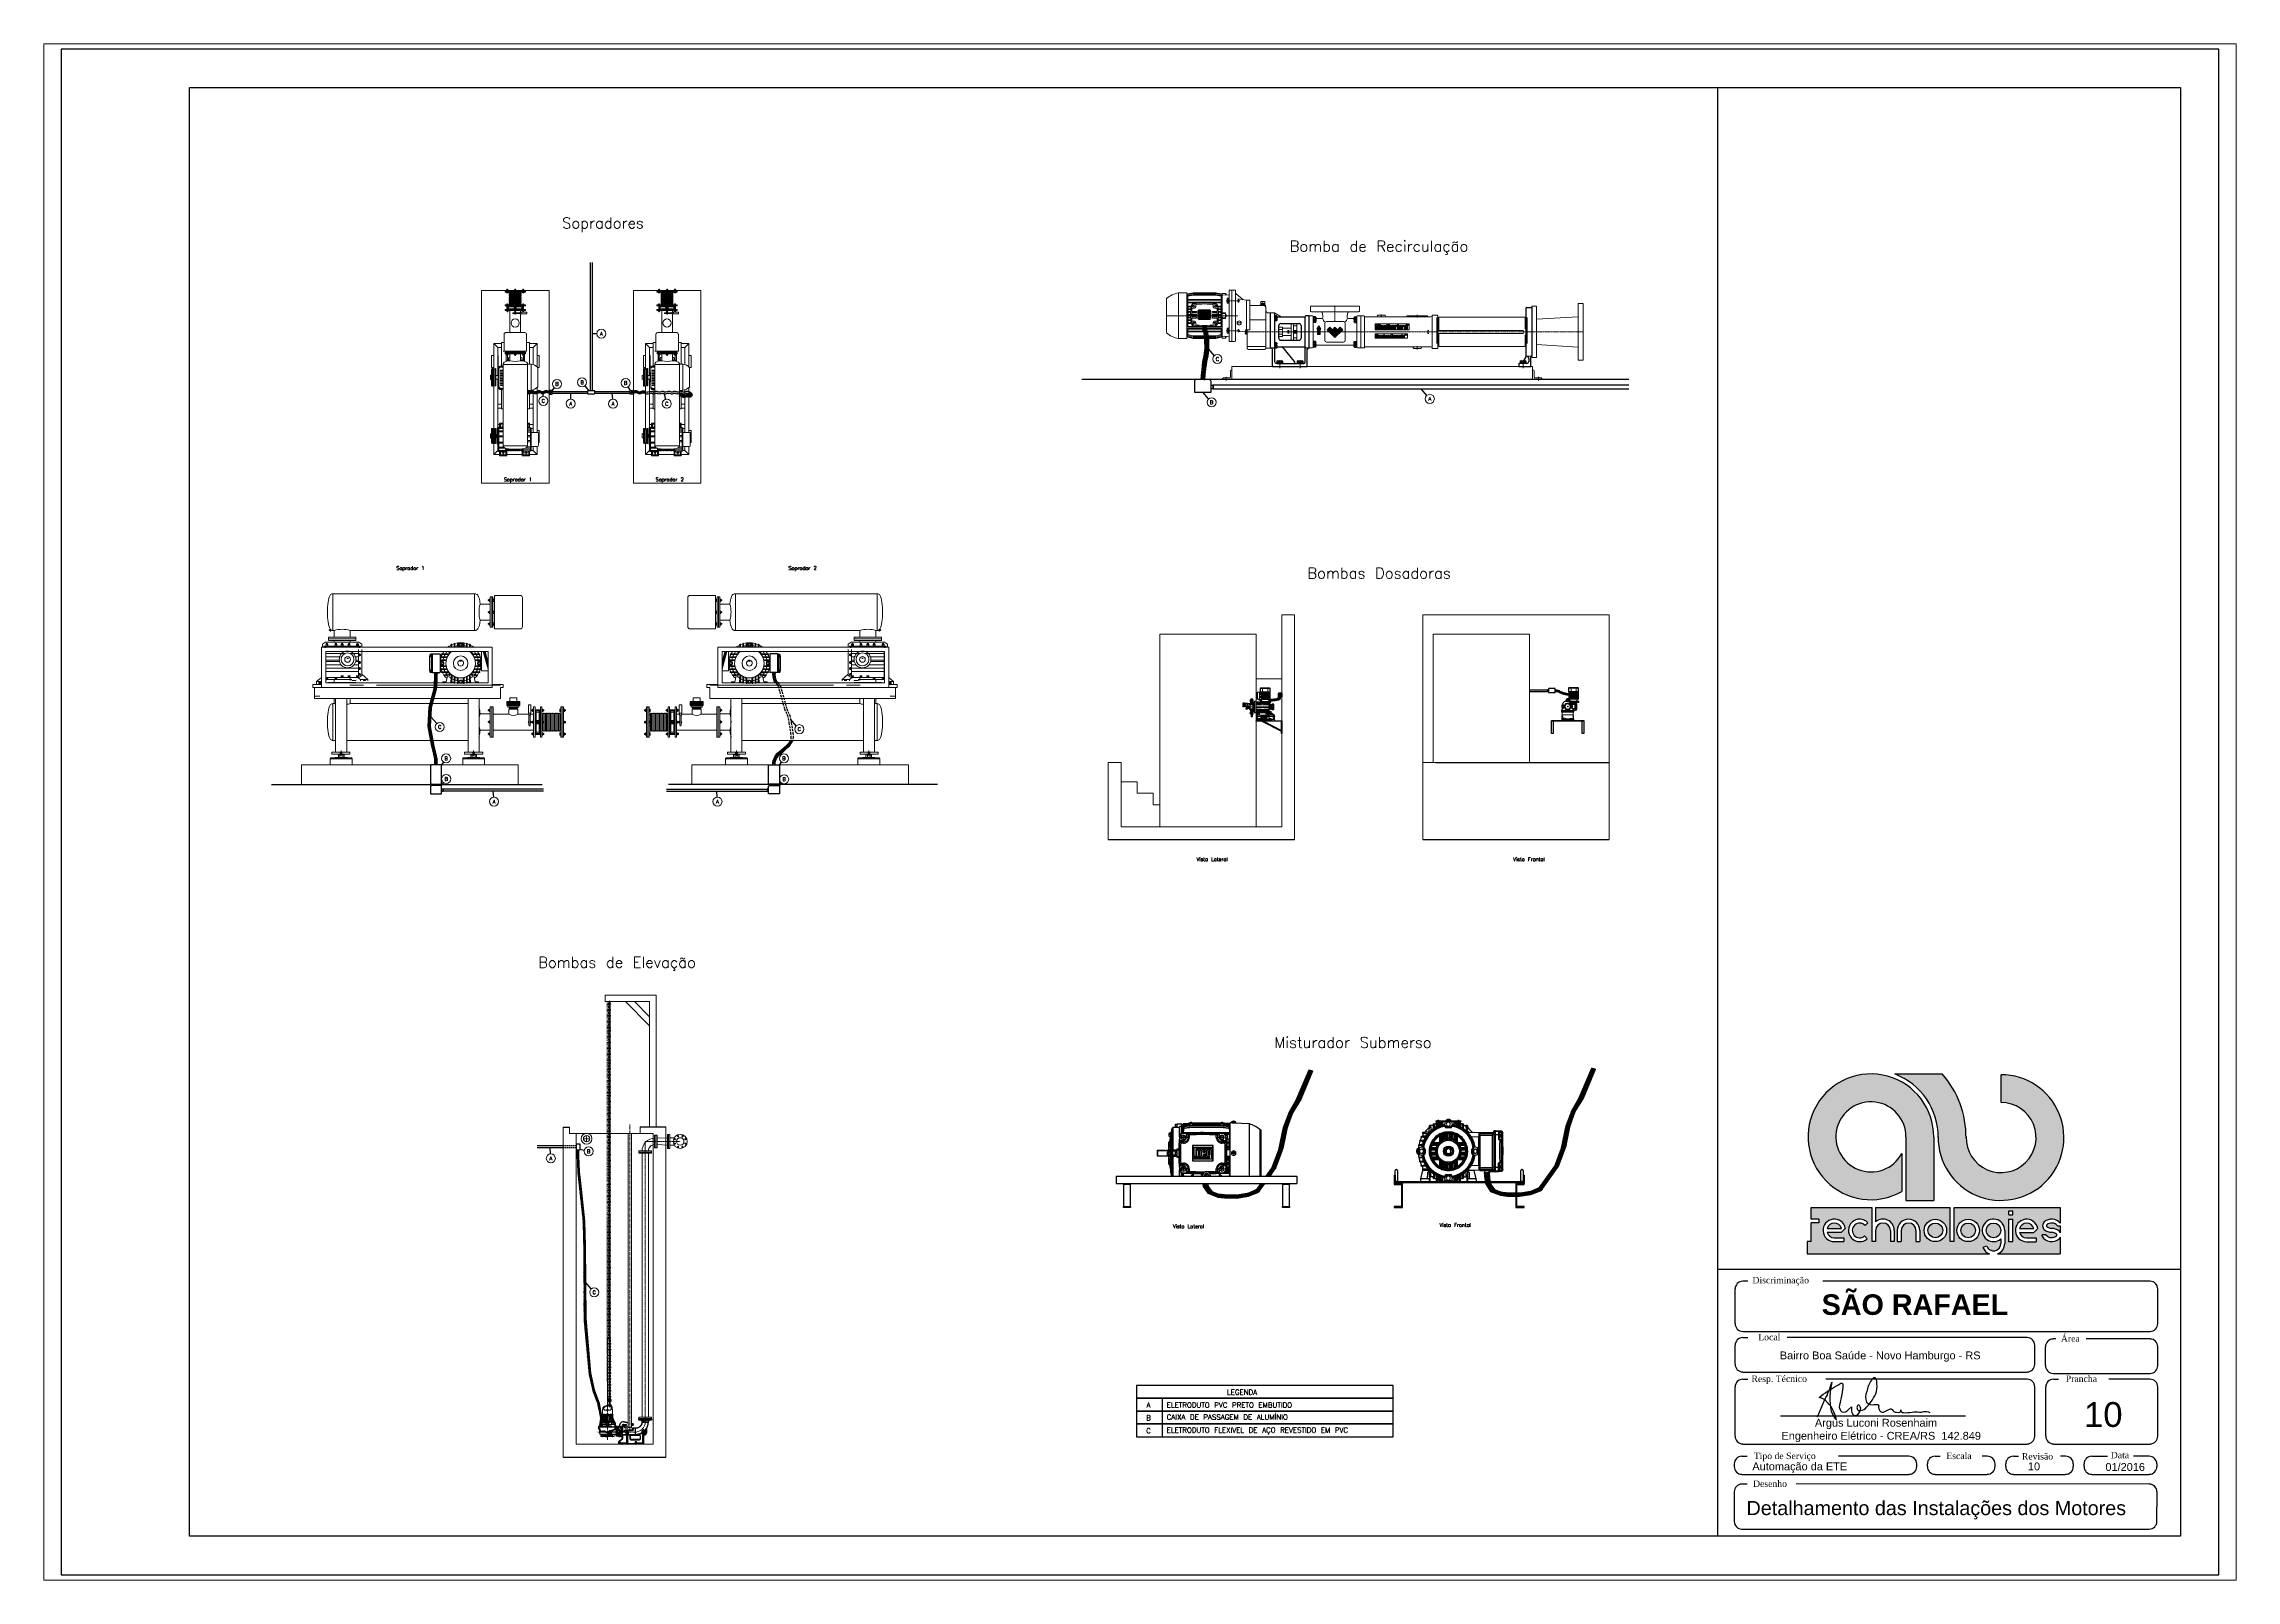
# Paper-space layout 'Layout2' of a CAD drawing. Header units: millimetres. Extents: x 2 to 828, y 1 to 580.
# The model-space entities are those that its viewports show. They can reach past a viewport. Long polylines and large blocks are cut down to what shows.
import ezdxf
from ezdxf.enums import TextEntityAlignment as Align

# ---------------------------------------------------------------- set-up
doc = ezdxf.new("R2010")
doc.units = ezdxf.units.MM
for name, pattern in [('AM_DIN_G_W050', [13.75, 9.75, -1.5, 1, -1.5]), ('AM_DIN_G_W050x2', [6.875, 4.75, -0.875, 0.375, -0.875]), ('CENTER', [2, 1.25, -0.25, 0.25, -0.25]), ('CENTER2', [1.125, 0.75, -0.125, 0.125, -0.125]), ('DASHED', [0.75, 0.5, -0.25]), ('HIDDEN2', [4.7625, 3.175, -1.5875]), ('SGC_DASHDOT', [1, 0.5, -0.25, 0, -0.25])]:
    doc.linetypes.add(name, pattern=pattern)
for name, color, linetype, lineweight in [('02', 2, 'Continuous', 9), ('3D8450P01', 7, 'Continuous', 9), ('3D8451', 7, 'Continuous', 9), ('3E3479P4', 7, 'Continuous', 9), ('3E4628P03', 7, 'Continuous', 9), ('AM_0N', 7, 'Continuous', 30), ('AM_7N', 4, 'AM_DIN_G_W050', 25), ('Aço 1020', 6, 'Continuous', 9), ('Centro', 1, 'CENTER', 5), ('CL', 1, 'CENTER', 9), ('CONTORN 1', 7, 'Continuous', 25), ('contorno', 1, 'Continuous', 9), ('DTM_AXIS', 7, 'Continuous', 9), ('DTM_CURVE', 7, 'Continuous', 9), ('HACHURA', 1, 'Continuous', 18), ('Invisível', 253, 'HIDDEN2', 9), ('M-EQUIP', 250, 'Continuous', 9), ('M-EQUIPAMENTOS', 1, 'Continuous', 9), ('OUTLINE', 6, 'Continuous', 9), ('PAREDE', 7, 'Continuous', 9), ('SGC-Anotaçoes (Dados da Peça)', 5, 'Continuous', 0), ('SGC-Conexoes (Furos)', 9, 'Continuous', 5), ('SGC-Conexoes (Linhas Externas)', 6, 'Continuous', 9), ('SGC-EIXOS', 9, 'SGC_DASHDOT', 9), ('SGC-Tubos (Desenho Bifilar)', 6, 'Continuous', 9)]:
    doc.layers.add(name, color=color, linetype=linetype, lineweight=lineweight)
doc.layers.add('selo', color=7, linetype='Continuous')
doc.styles.add('SGC_Anotaçoes_Dados_da_Peça', font='txt.shx')
doc.styles.get("Standard").update_dxf_attribs({"font": 'Arial.ttf'})
pattern_1 = [(45, (-1208.10968, 297.56865), (-0.101027881, 0.101027881), []), (45, (-1208.076, 297.56865), (-0.101027881, 0.101027881), []), (45, (-1208.04232, 297.56865), (-0.101027881, 0.101027881), []), (45, (-1208.00865, 297.56865), (-0.101027881, 0.101027881), [])]

# ---------------------------------------------------------------- blocks, each defined once
blk = doc.blocks.new('SP52W')
at = {"layer": 'M-EQUIP', "color": 1, "linetype": 'Continuous'}
for p, q in [((-155, 0), (-235, 0)), ((-235, 0), (-235, -83)), ((-194, -41), (-235, 0)), ((80, 0), (-80, 0)), ((215, 0), (155, 0)), ((174, -41), (215, 0)), ((215, 0), (215, -121)), ((-235, -227), (-235, -691)), ((-173, -41), (-194, -41)), ((-194, -41), (-194, -83)), ((-194, -227), (-194, -670)), ((72, -41), (-69, -41)), ((174, -41), (170, -41)), ((174, -41), (174, -103)), ((191, -205), (183, -205)), ((197, -114), (197, -269)), ((199, -121), (197, -114)), ((199, -121), (207, -121)), ((209, -114), (207, -121)), ((209, -269), (209, -114)), ((213, -114), (209, -114)), ((213, -269), (213, -114)), ((215, -121), (213, -114)), ((215, -121), (223, -121)), ((225, -114), (223, -121)), ((231, -114), (234, -114)), ((234, -114), (237, -119)), ((237, -264), (237, -119)), ((244, -168), (237, -168)), ((244, -215), (237, -215)), ((249, -173), (244, -168)), ((244, -215), (249, -210)), ((249, -210), (249, -173)), ((249, -183), (249, -192)), ((249, -200), (249, -183)), ((249, -192), (249, -200)), ((-173, -268), (-194, -268)), ((-155, -309), (-194, -309)), ((174, -309), (155, -309)), ((174, -280), (174, -784)), ((199, -263), (197, -269)), ((207, -263), (199, -263)), ((209, -269), (207, -263)), ((213, -269), (209, -269)), ((215, -263), (213, -269)), ((215, -263), (215, -715)), ((223, -263), (215, -263)), ((225, -269), (223, -263)), ((231, -269), (234, -269)), ((234, -269), (237, -264)), ((-194, -480), (-155, -480)), ((-194, -521), (-155, -521)), ((-136, -471), (-155, -471)), ((-155, -664), (-155, -471)), ((135, -471), (119, -471)), ((135, -672), (135, -471)), ((135, -480), (174, -480)), ((135, -521), (174, -521)), ((-235, -908), (-235, -1150)), ((174, -819), (174, -1109)), ((198, -710), (192, -710)), ((192, -710), (192, -890)), ((192, -769), (192, -832)), ((192, -890), (198, -890)), ((198, -710), (198, -890)), ((198, -890), (198, -710)), ((200, -716), (198, -710)), ((200, -884), (198, -890)), ((208, -884), (200, -884)), ((210, -710), (208, -716)), ((210, -890), (208, -884)), ((210, -890), (210, -710)), ((214, -710), (210, -710)), ((214, -890), (210, -890)), ((214, -890), (214, -710)), ((216, -715), (214, -710)), ((216, -884), (214, -890)), ((215, -885), (215, -1150)), ((224, -884), (216, -884)), ((226, -709), (224, -716)), ((226, -890), (224, -883)), ((232, -709), (235, -709)), ((232, -890), (235, -890)), ((235, -709), (238, -714)), ((235, -890), (238, -885)), ((238, -885), (238, -714)), ((244, -776), (238, -776)), ((244, -823), (238, -823)), ((249, -781), (244, -776)), ((244, -823), (249, -818)), ((249, -818), (249, -781)), ((-194, -1109), (-235, -1150)), ((-194, -931), (-194, -1109)), ((-155, -1109), (-194, -1109)), ((-155, -1160), (-155, -937)), ((-105, -1042), (-105, -965)), ((-93, -1042), (-93, -978)), ((73, -1042), (73, -978)), ((85, -1042), (85, -966)), ((135, -1162), (135, -918)), ((174, -1109), (135, -1109)), ((174, -1109), (215, -1150)), ((-155, -1150), (-235, -1150)), ((-125, -1160), (-155, -1160)), ((-64, -1460), (-64, -1264)), ((135, -1162), (108, -1162)), ((215, -1150), (135, -1150)), ((-114, -1542), (97, -1542)), ((-114, -1551), (-114, -1542)), ((97, -1551), (-114, -1551)), ((-98, -1552), (-98, -1557)), ((-98, -1552), (-98, -1557)), ((-84, -1551), (-96, -1551)), ((-96, -1551), (-84, -1551)), ((-96, -1551), (-84, -1551)), ((-84, -1551), (-96, -1551)), ((-84, -1558), (-96, -1558)), ((-84, -1558), (-96, -1558)), ((-94, -1521), (-94, -1542)), ((-94, -1557), (-94, -1552)), ((-94, -1557), (-94, -1552)), ((-94, -1558), (-94, -1564)), ((-94, -1558), (-94, -1564)), ((-94, -1564), (-93, -1564)), ((-94, -1564), (-93, -1564)), ((-94, -1564), (-86, -1564)), ((-94, -1564), (-86, -1564)), ((-93, -1521), (-93, -1542)), ((-93, -1558), (-93, -1564)), ((-93, -1558), (-93, -1564)), ((-93, -1564), (-87, -1564)), ((-93, -1564), (-87, -1564)), ((-87, -1542), (-87, -1521)), ((-87, -1564), (-87, -1558)), ((-87, -1564), (-87, -1558)), ((-87, -1564), (-86, -1564)), ((-87, -1564), (-86, -1564)), ((-86, -1542), (-86, -1521)), ((-86, -1536), (-78, -1535)), ((-86, -1536), (-11, -1536)), ((-86, -1557), (-86, -1552)), ((-86, -1557), (-86, -1552)), ((-86, -1564), (-86, -1558)), ((-86, -1564), (-86, -1558)), ((-82, -1557), (-82, -1552)), ((-82, -1557), (-82, -1552)), ((-78, -1535), (-19, -1535)), ((-77, -1533), (-77, -1521)), ((-77, -1533), (-19, -1533)), ((-64, -1494), (-64, -1472)), ((-64, -1557), (-11, -1557)), ((17, -1551), (-58, -1551)), ((-58, -1551), (-58, -1557)), ((-19, -1521), (-19, -1534)), ((-15, -1557), (-15, -1552)), ((-15, -1557), (-15, -1552)), ((-13, -1551), (-2, -1551)), ((-2, -1551), (-13, -1551)), ((-2, -1551), (-13, -1551)), ((-13, -1551), (-2, -1551)), ((-13, -1558), (-2, -1558)), ((-13, -1558), (-2, -1558)), ((-11, -1542), (-11, -1521)), ((-11, -1542), (-11, -1521)), ((-11, -1557), (-11, -1552)), ((-11, -1557), (-11, -1552)), ((-4, -1521), (-4, -1542)), ((-4, -1521), (-4, -1542)), ((-4, -1536), (70, -1536)), ((-4, -1557), (-4, -1552)), ((-4, -1557), (-4, -1552)), ((-4, -1557), (49, -1557)), ((0, -1552), (0, -1557)), ((0, -1552), (0, -1557)), ((4, -1534), (4, -1521)), ((4, -1533), (62, -1533)), ((4, -1535), (63, -1535)), ((18, -1551), (18, -1557)), ((62, -1533), (62, -1521)), ((63, -1535), (70, -1536)), ((67, -1557), (67, -1552)), ((67, -1557), (67, -1552)), ((69, -1551), (81, -1551)), ((81, -1551), (69, -1551)), ((81, -1551), (69, -1551)), ((69, -1551), (81, -1551)), ((69, -1558), (81, -1558)), ((69, -1558), (81, -1558)), ((71, -1542), (71, -1521)), ((71, -1557), (71, -1552)), ((71, -1557), (71, -1552)), ((71, -1564), (71, -1558)), ((71, -1564), (71, -1558)), ((72, -1564), (71, -1564)), ((72, -1564), (71, -1564)), ((79, -1564), (71, -1564)), ((79, -1564), (71, -1564)), ((72, -1542), (72, -1521)), ((72, -1564), (72, -1558)), ((72, -1564), (72, -1558)), ((78, -1564), (72, -1564)), ((78, -1564), (72, -1564)), ((78, -1521), (78, -1542)), ((78, -1558), (78, -1564)), ((78, -1558), (78, -1564)), ((79, -1564), (78, -1564)), ((79, -1564), (78, -1564)), ((79, -1521), (79, -1542)), ((79, -1557), (79, -1552)), ((79, -1557), (79, -1552)), ((79, -1558), (79, -1564)), ((79, -1558), (79, -1564)), ((82, -1552), (82, -1557)), ((82, -1552), (82, -1557)), ((97, -1551), (97, -1542))]:
    blk.add_line(p, q, dxfattribs=at)
at = {"layer": 'M-EQUIP', "color": 1}
for p, q in [((-90, 5), (-149, 5)), ((-149, -32), (-149, 5)), ((-90, -32), (-90, 5)), ((-249, -219), (-249, -92)), ((-173, -227), (-244, -227)), ((-173, -83), (-240, -83)), ((-173, -269), (-173, -40)), ((-172, -40), (-173, -40)), ((-172, -37), (-172, -42)), ((-166, -37), (-172, -37)), ((-172, -42), (-166, -42)), ((-172, -70), (-172, -75)), ((-166, -70), (-172, -70)), ((-172, -75), (-166, -75)), ((-172, -139), (-172, -134)), ((-172, -134), (-166, -134)), ((-166, -139), (-172, -139)), ((-172, -190), (-172, -186)), ((-172, -186), (-166, -186)), ((-166, -190), (-172, -190)), ((-170, -35), (-170, -45)), ((-166, -35), (-170, -35)), ((-170, -45), (-166, -45)), ((-170, -67), (-170, -77)), ((-166, -67), (-170, -67)), ((-170, -77), (-166, -77)), ((-170, -132), (-166, -132)), ((-170, -141), (-170, -132)), ((-166, -141), (-170, -141)), ((-170, -183), (-166, -183)), ((-170, -193), (-170, -183)), ((-166, -193), (-170, -193)), ((-166, -33), (-90, -33)), ((-166, -33), (-166, -47)), ((-166, -269), (-166, -47)), ((-166, -47), (-90, -47)), ((-166, -65), (-114, -65)), ((-166, -65), (-166, -79)), ((-166, -79), (-133, -79)), ((-166, -144), (-166, -130)), ((-166, -130), (-136, -130)), ((-166, -144), (-136, -144)), ((-166, -181), (-136, -181)), ((-166, -195), (-166, -181)), ((-166, -195), (-136, -195)), ((-137, -17), (-102, -17)), ((-136, -83), (-136, -942)), ((-136, -89), (119, -89)), ((-120, 0), (-120, -35)), ((-90, -59), (-90, -28)), ((-82, -28), (-90, -28)), ((-82, -58), (-82, -28)), ((-75, -44), (-82, -44)), ((-75, -40), (-75, -56)), ((-69, -40), (-69, -56)), ((-31, -44), (-69, -44)), ((-52, -40), (-52, -54)), ((-47, -40), (-47, -54)), ((-31, -40), (-31, -53)), ((-26, -40), (-26, -53)), ((-26, -44), (4, -44)), ((-12, -40), (-12, -53)), ((-6, -40), (-6, -53)), ((4, -40), (4, -53)), ((10, -40), (10, -53)), ((10, -44), (43, -44)), ((25, -40), (25, -53)), ((30, -40), (30, -54)), ((43, -40), (43, -55)), ((48, -40), (48, -55)), ((48, -44), (72, -44)), ((51, -89), (118, -89)), ((58, -40), (58, -57)), ((64, -40), (64, -57)), ((72, -40), (72, -59)), ((78, -40), (78, -60)), ((78, -44), (82, -44)), ((82, -61), (82, -28)), ((82, -28), (93, -28)), ((93, -64), (93, -28)), ((163, -31), (93, -31)), ((163, -31), (93, -31)), ((163, -31), (93, -31)), ((163, -36), (93, -36)), ((93, -40), (163, -40)), ((163, -64), (93, -64)), ((104, -17), (131, -17)), ((163, -69), (105, -69)), ((163, -74), (112, -74)), ((117, 0), (117, -35)), ((119, -83), (119, -99)), ((119, -89), (119, -942)), ((163, -116), (119, -116)), ((163, -121), (119, -121)), ((163, -126), (119, -126)), ((163, -183), (119, -183)), ((163, -188), (119, -188)), ((163, -193), (119, -193)), ((163, -281), (163, -28)), ((170, -28), (163, -28)), ((170, -281), (170, -28)), ((176, -153), (176, -230)), ((176, -176), (176, -178)), ((183, -176), (176, -176)), ((176, -202), (176, -181)), ((176, -181), (176, -202)), ((176, -205), (176, -207)), ((176, -207), (183, -207)), ((177, -105), (177, -278)), ((181, -178), (191, -178)), ((183, -178), (183, -176)), ((183, -178), (191, -178)), ((183, -205), (183, -178)), ((183, -178), (191, -178)), ((183, -178), (191, -178)), ((183, -207), (183, -205)), ((191, -205), (183, -205)), ((249, -178), (249, -192)), ((249, -205), (249, -178)), ((249, -192), (249, -205)), ((-172, -269), (-173, -269)), ((-172, -239), (-172, -235)), ((-172, -235), (-166, -235)), ((-166, -239), (-172, -239)), ((-172, -272), (-172, -267)), ((-172, -267), (-166, -267)), ((-166, -272), (-172, -272)), ((-170, -232), (-166, -232)), ((-170, -242), (-170, -232)), ((-166, -242), (-170, -242)), ((-170, -265), (-166, -265)), ((-170, -274), (-170, -265)), ((-166, -274), (-170, -274)), ((-166, -230), (-136, -230)), ((-166, -244), (-166, -230)), ((-166, -244), (-136, -244)), ((-166, -276), (-166, -263)), ((-166, -263), (-136, -263)), ((-166, -276), (-136, -276)), ((-149, -276), (-149, -314)), ((-136, -314), (-149, -314)), ((-137, -291), (-136, -291)), ((163, -235), (119, -235)), ((163, -240), (119, -240)), ((163, -245), (119, -245)), ((119, -270), (163, -270)), ((163, -273), (119, -273)), ((163, -278), (119, -278)), ((163, -278), (119, -278)), ((163, -278), (119, -278)), ((119, -291), (131, -291)), ((163, -281), (170, -281)), ((-136, -664), (-172, -664)), ((-172, -664), (-172, -937)), ((152, -674), (119, -669)), ((152, -679), (119, -674)), ((152, -685), (119, -679)), ((-241, -697), (-241, -903)), ((152, -690), (119, -684)), ((119, -716), (146, -716)), ((119, -720), (146, -720)), ((119, -733), (146, -733)), ((119, -738), (146, -737)), ((119, -750), (146, -750)), ((119, -755), (146, -754)), ((119, -767), (146, -767)), ((119, -772), (146, -771)), ((119, -784), (146, -785)), ((119, -789), (146, -789)), ((119, -801), (146, -801)), ((119, -806), (146, -805)), ((119, -818), (146, -818)), ((119, -823), (146, -822)), ((119, -835), (146, -836)), ((119, -840), (146, -840)), ((119, -852), (146, -853)), ((119, -857), (146, -857)), ((119, -869), (146, -870)), ((119, -874), (146, -874)), ((152, -900), (119, -906)), ((152, -905), (119, -911)), ((161, -795), (161, -685)), ((161, -795), (161, -905)), ((165, -754), (165, -846)), ((165, -777), (169, -777)), ((169, -823), (165, -823)), ((169, -777), (169, -823)), ((192, -781), (169, -781)), ((192, -819), (169, -819)), ((193, -781), (193, -778)), ((-172, -937), (-136, -937)), ((-135, -932), (118, -932)), ((-114, -1052), (-114, -1042)), ((-114, -1042), (47, -1042)), ((-99, -1041), (-99, -1034)), ((-99, -1041), (-99, -1034)), ((-99, -1061), (-99, -1068)), ((-99, -1061), (-99, -1068)), ((-84, -1034), (-97, -1034)), ((-84, -1034), (-97, -1034)), ((-84, -1068), (-97, -1068)), ((-84, -1068), (-97, -1068)), ((-96, -1034), (-86, -1034)), ((-96, -1034), (-96, -1041)), ((-96, -1034), (-96, -1041)), ((-96, -1068), (-96, -1061)), ((-96, -1068), (-96, -1061)), ((-96, -1068), (-86, -1068)), ((-86, -1042), (-95, -1042)), ((-95, -1042), (-86, -1042)), ((-95, -1042), (-86, -1042)), ((-86, -1042), (-95, -1042)), ((-86, -1060), (-95, -1060)), ((-95, -1060), (-86, -1060)), ((-95, -1060), (-86, -1060)), ((-86, -1060), (-95, -1060)), ((-94, -968), (-94, -978)), ((-94, -978), (-64, -978)), ((-94, -1034), (-94, -1027)), ((-94, -1027), (-88, -1027)), ((-88, -1034), (-88, -1027)), ((-86, -1034), (-86, -1041)), ((-86, -1034), (-86, -1041)), ((-86, -1068), (-86, -1061)), ((-86, -1068), (-86, -1061)), ((-83, -1034), (-83, -1041)), ((-83, -1034), (-83, -1041)), ((-83, -1068), (-83, -1061)), ((-83, -1068), (-83, -1061)), ((-81, -998), (-81, -978)), ((-64, -1005), (-74, -1005)), ((-64, -972), (-64, -1042)), ((-16, -1041), (-16, -1034)), ((-16, -1041), (-16, -1034)), ((-16, -1061), (-16, -1068)), ((-16, -1061), (-16, -1068)), ((-1, -1034), (-14, -1034)), ((-1, -1034), (-14, -1034)), ((-1, -1068), (-14, -1068)), ((-1, -1068), (-14, -1068)), ((-13, -1034), (-13, -1041)), ((-13, -1034), (-13, -1041)), ((-3, -1042), (-13, -1042)), ((-3, -1042), (-13, -1042)), ((-3, -1060), (-13, -1060)), ((-3, -1060), (-13, -1060)), ((-13, -1068), (-13, -1061)), ((-13, -1068), (-13, -1061)), ((-12, -1042), (-3, -1042)), ((-12, -1042), (-3, -1042)), ((-12, -1060), (-3, -1060)), ((-12, -1060), (-3, -1060)), ((-11, -1034), (-11, -1027)), ((-11, -1027), (-5, -1027)), ((-5, -1034), (-5, -1027)), ((-3, -1034), (-3, -1041)), ((-3, -1034), (-3, -1041)), ((-3, -1068), (-3, -1061)), ((-3, -1068), (-3, -1061)), ((0, -1034), (0, -1041)), ((0, -1034), (0, -1041)), ((0, -1068), (0, -1061)), ((0, -1068), (0, -1061)), ((47, -1042), (47, -972)), ((76, -978), (47, -978)), ((47, -1005), (55, -1005)), ((47, -1042), (96, -1042)), ((62, -998), (62, -978)), ((65, -1034), (65, -1041)), ((65, -1034), (65, -1041)), ((65, -1068), (65, -1061)), ((65, -1068), (65, -1061)), ((67, -1034), (80, -1034)), ((67, -1034), (80, -1034)), ((67, -1068), (80, -1068)), ((67, -1068), (80, -1068)), ((78, -1034), (68, -1034)), ((68, -1034), (68, -1041)), ((68, -1034), (68, -1041)), ((68, -1068), (68, -1061)), ((68, -1068), (68, -1061)), ((78, -1068), (68, -1068)), ((69, -1042), (78, -1042)), ((78, -1042), (69, -1042)), ((78, -1042), (69, -1042)), ((69, -1042), (78, -1042)), ((69, -1060), (78, -1060)), ((78, -1060), (69, -1060)), ((78, -1060), (69, -1060)), ((69, -1060), (78, -1060)), ((71, -1034), (71, -1027)), ((71, -1027), (76, -1027)), ((76, -968), (76, -978)), ((76, -1034), (76, -1027)), ((78, -1034), (78, -1041)), ((78, -1034), (78, -1041)), ((78, -1068), (78, -1061)), ((78, -1068), (78, -1061)), ((81, -1041), (81, -1034)), ((81, -1041), (81, -1034)), ((81, -1061), (81, -1068)), ((81, -1061), (81, -1068)), ((96, -1042), (96, -1047)), ((96, -1047), (96, -1052)), ((152, -911), (119, -917)), ((152, -915), (119, -921)), ((47, -1264), (47, -1494)), ((97, -1683), (-114, -1683)), ((-114, -1692), (-114, -1683)), ((97, -1692), (-114, -1692)), ((-98, -1682), (-98, -1677)), ((-98, -1682), (-98, -1677)), ((-98, -1702), (-98, -1708)), ((-98, -1702), (-98, -1708)), ((-84, -1676), (-96, -1676)), ((-84, -1676), (-96, -1676)), ((-84, -1683), (-96, -1683)), ((-96, -1683), (-84, -1683)), ((-96, -1683), (-84, -1683)), ((-84, -1683), (-96, -1683)), ((-84, -1702), (-96, -1702)), ((-96, -1702), (-84, -1702)), ((-96, -1702), (-84, -1702)), ((-84, -1702), (-96, -1702)), ((-84, -1708), (-96, -1708)), ((-84, -1708), (-96, -1708)), ((-94, -1677), (-94, -1682)), ((-94, -1677), (-94, -1682)), ((-94, -1708), (-94, -1702)), ((-94, -1708), (-94, -1702)), ((-94, -1708), (-94, -1714)), ((-94, -1708), (-94, -1714)), ((-94, -1714), (-93, -1715)), ((-94, -1714), (-93, -1715)), ((-94, -1714), (-86, -1714)), ((-94, -1714), (-86, -1714)), ((-93, -1708), (-93, -1715)), ((-93, -1708), (-93, -1715)), ((-93, -1715), (-87, -1715)), ((-93, -1715), (-87, -1715)), ((-87, -1715), (-87, -1708)), ((-87, -1715), (-87, -1708)), ((-87, -1715), (-86, -1714)), ((-87, -1715), (-86, -1714)), ((-86, -1677), (-86, -1682)), ((-86, -1677), (-86, -1682)), ((-86, -1708), (-86, -1702)), ((-86, -1708), (-86, -1702)), ((-86, -1714), (-86, -1708)), ((-86, -1714), (-86, -1708)), ((-82, -1677), (-82, -1682)), ((-82, -1677), (-82, -1682)), ((-82, -1708), (-82, -1702)), ((-82, -1708), (-82, -1702)), ((-64, -1629), (49, -1629)), ((-64, -1638), (49, -1638)), ((-64, -1647), (49, -1647)), ((-64, -1656), (49, -1656)), ((-64, -1665), (49, -1665)), ((-64, -1675), (49, -1675)), ((-58, -1683), (-58, -1675)), ((-15, -1682), (-15, -1677)), ((-15, -1682), (-15, -1677)), ((-15, -1708), (-15, -1702)), ((-15, -1708), (-15, -1702)), ((-2, -1676), (-13, -1676)), ((-2, -1676), (-13, -1676)), ((-2, -1683), (-13, -1683)), ((-13, -1683), (-2, -1683)), ((-13, -1683), (-2, -1683)), ((-2, -1683), (-13, -1683)), ((-13, -1702), (-2, -1702)), ((-2, -1702), (-13, -1702)), ((-2, -1702), (-13, -1702)), ((-13, -1702), (-2, -1702)), ((-13, -1708), (-2, -1708)), ((-13, -1708), (-2, -1708)), ((-11, -1677), (-11, -1682)), ((-11, -1677), (-11, -1682)), ((-11, -1708), (-11, -1702)), ((-11, -1708), (-11, -1702)), ((-11, -1715), (-11, -1708)), ((-11, -1714), (-11, -1708)), ((-11, -1714), (-11, -1708)), ((-11, -1715), (-11, -1708)), ((-11, -1715), (-11, -1714)), ((-11, -1715), (-11, -1714)), ((-4, -1714), (-11, -1714)), ((-4, -1714), (-11, -1714)), ((-4, -1715), (-11, -1715)), ((-4, -1715), (-11, -1715)), ((-4, -1677), (-4, -1682)), ((-4, -1677), (-4, -1682)), ((-4, -1708), (-4, -1702)), ((-4, -1708), (-4, -1702)), ((-4, -1708), (-4, -1715)), ((-4, -1708), (-4, -1714)), ((-4, -1708), (-4, -1715)), ((-4, -1708), (-4, -1714)), ((-4, -1714), (-4, -1715)), ((-4, -1714), (-4, -1715)), ((0, -1677), (0, -1682)), ((0, -1677), (0, -1682)), ((0, -1702), (0, -1708)), ((0, -1702), (0, -1708)), ((18, -1683), (18, -1675)), ((67, -1682), (67, -1677)), ((67, -1682), (67, -1677)), ((67, -1708), (67, -1702)), ((67, -1708), (67, -1702)), ((81, -1676), (69, -1676)), ((81, -1676), (69, -1676)), ((81, -1683), (69, -1683)), ((69, -1683), (81, -1683)), ((69, -1683), (81, -1683)), ((81, -1683), (69, -1683)), ((69, -1702), (81, -1702)), ((81, -1702), (69, -1702)), ((81, -1702), (69, -1702)), ((69, -1702), (81, -1702)), ((69, -1708), (81, -1708)), ((69, -1708), (81, -1708)), ((71, -1677), (71, -1682)), ((71, -1677), (71, -1682)), ((71, -1708), (71, -1702)), ((71, -1708), (71, -1702)), ((71, -1714), (71, -1708)), ((71, -1714), (71, -1708)), ((72, -1715), (71, -1714)), ((72, -1715), (71, -1714)), ((79, -1714), (71, -1714)), ((79, -1714), (71, -1714)), ((72, -1715), (72, -1708)), ((72, -1715), (72, -1708)), ((78, -1715), (72, -1715)), ((78, -1715), (72, -1715)), ((78, -1708), (78, -1715)), ((78, -1708), (78, -1715)), ((79, -1714), (78, -1715)), ((79, -1714), (78, -1715)), ((79, -1677), (79, -1682)), ((79, -1677), (79, -1682)), ((79, -1708), (79, -1702)), ((79, -1708), (79, -1702)), ((79, -1708), (79, -1714)), ((79, -1708), (79, -1714)), ((82, -1677), (82, -1682)), ((82, -1677), (82, -1682)), ((82, -1702), (82, -1708)), ((82, -1702), (82, -1708)), ((97, -1692), (97, -1683))]:
    blk.add_line(p, q, dxfattribs=at)
at = {"layer": 'M-EQUIP', "color": 1, "ltscale": 500}
for p, q in [((108, -1072), (-125, -1072)), ((-125, -1072), (-125, -1248)), ((-125, -1072), (118, -1072)), ((96, -1052), (-114, -1052)), ((96, -1052), (-114, -1052)), ((-114, -1052), (-114, -1060)), ((96, -1060), (-114, -1060)), ((-87, -1071), (-87, -1068)), ((70, -1068), (70, -1072)), ((96, -1057), (96, -1052)), ((96, -1060), (96, -1057)), ((108, -1248), (108, -1072)), ((-109, -1264), (92, -1264))]:
    blk.add_line(p, q, dxfattribs=at)
at = {"layer": 'M-EQUIP', "color": 1, "linetype": 'Continuous', "ltscale": 0.025}
for p, q in [((47, -1494), (-114, -1494)), ((-114, -1494), (-114, -1501)), ((-114, -1501), (-114, -1504)), ((-114, -1504), (47, -1504)), ((-98, -1493), (-98, -1487)), ((-98, -1493), (-98, -1487)), ((-84, -1487), (-96, -1487)), ((-84, -1487), (-96, -1487)), ((-84, -1494), (-96, -1494)), ((-96, -1494), (-84, -1494)), ((-96, -1494), (-84, -1494)), ((-84, -1494), (-96, -1494)), ((-94, -1481), (-93, -1480)), ((-94, -1481), (-93, -1480)), ((-94, -1487), (-94, -1481)), ((-94, -1487), (-94, -1481)), ((-94, -1481), (-86, -1481)), ((-94, -1481), (-86, -1481)), ((-94, -1487), (-94, -1493)), ((-94, -1487), (-94, -1493)), ((-94, -1504), (-94, -1521)), ((-93, -1487), (-93, -1480)), ((-93, -1487), (-93, -1480)), ((-93, -1480), (-87, -1480)), ((-93, -1480), (-87, -1480)), ((-93, -1504), (-93, -1521)), ((-87, -1480), (-86, -1481)), ((-87, -1480), (-86, -1481)), ((-87, -1480), (-87, -1487)), ((-87, -1480), (-87, -1487)), ((-87, -1521), (-87, -1504)), ((-86, -1481), (-86, -1487)), ((-86, -1481), (-86, -1487)), ((-86, -1487), (-86, -1493)), ((-86, -1487), (-86, -1493)), ((-86, -1521), (-86, -1504)), ((-86, -1510), (-78, -1511)), ((-86, -1510), (-11, -1510)), ((-82, -1487), (-82, -1493)), ((-82, -1487), (-82, -1493)), ((-18, -1511), (-78, -1511)), ((-77, -1521), (-77, -1512)), ((-77, -1512), (-18, -1512)), ((-71, -1458), (-71, -1471)), ((-71, -1460), (-59, -1460)), ((-71, -1472), (-59, -1472)), ((-59, -1460), (-56, -1462)), ((-59, -1472), (-56, -1470)), ((-56, -1470), (-56, -1462)), ((14, -1462), (-56, -1462)), ((14, -1470), (-56, -1470)), ((-18, -1510), (-19, -1521)), ((-15, -1487), (-15, -1493)), ((-15, -1487), (-15, -1493)), ((-13, -1487), (-2, -1487)), ((-13, -1487), (-2, -1487)), ((-13, -1494), (-2, -1494)), ((-2, -1494), (-13, -1494)), ((-2, -1494), (-13, -1494)), ((-13, -1494), (-2, -1494)), ((-11, -1480), (-11, -1487)), ((-11, -1480), (-11, -1481)), ((-11, -1480), (-11, -1481)), ((-11, -1480), (-11, -1487)), ((-4, -1480), (-11, -1480)), ((-4, -1480), (-11, -1480)), ((-11, -1481), (-11, -1487)), ((-11, -1481), (-11, -1487)), ((-4, -1481), (-11, -1481)), ((-4, -1481), (-11, -1481)), ((-11, -1487), (-11, -1493)), ((-11, -1487), (-11, -1493)), ((-11, -1521), (-11, -1504)), ((-11, -1521), (-11, -1504)), ((-4, -1481), (-4, -1480)), ((-4, -1487), (-4, -1480)), ((-4, -1481), (-4, -1480)), ((-4, -1487), (-4, -1480)), ((-4, -1487), (-4, -1481)), ((-4, -1487), (-4, -1481)), ((-4, -1487), (-4, -1493)), ((-4, -1487), (-4, -1493)), ((-4, -1504), (-4, -1521)), ((-4, -1504), (-4, -1521)), ((-4, -1510), (70, -1510)), ((0, -1493), (0, -1487)), ((0, -1493), (0, -1487)), ((4, -1521), (3, -1510)), ((63, -1511), (3, -1511)), ((3, -1512), (62, -1512)), ((97, -1494), (47, -1494)), ((47, -1504), (97, -1504)), ((62, -1521), (62, -1512)), ((63, -1511), (70, -1510)), ((66, -1487), (66, -1493)), ((66, -1487), (66, -1493)), ((68, -1487), (79, -1487)), ((68, -1487), (79, -1487)), ((68, -1494), (79, -1494)), ((79, -1494), (68, -1494)), ((79, -1494), (68, -1494)), ((68, -1494), (79, -1494)), ((70, -1480), (69, -1481)), ((70, -1480), (69, -1481)), ((69, -1481), (69, -1487)), ((69, -1481), (69, -1487)), ((77, -1481), (69, -1481)), ((77, -1481), (69, -1481)), ((69, -1487), (69, -1493)), ((69, -1487), (69, -1493)), ((70, -1480), (70, -1487)), ((70, -1480), (70, -1487)), ((76, -1480), (70, -1480)), ((76, -1480), (70, -1480)), ((71, -1521), (71, -1504)), ((72, -1521), (72, -1504)), ((77, -1481), (76, -1480)), ((77, -1481), (76, -1480)), ((76, -1487), (76, -1480)), ((76, -1487), (76, -1480)), ((77, -1487), (77, -1481)), ((77, -1487), (77, -1481)), ((77, -1487), (77, -1493)), ((77, -1487), (77, -1493)), ((78, -1504), (78, -1521)), ((79, -1504), (79, -1521)), ((81, -1493), (81, -1487)), ((81, -1493), (81, -1487)), ((97, -1504), (97, -1494))]:
    blk.add_line(p, q, dxfattribs=at)
at = {"layer": 'M-EQUIP', "color": 1, "linetype": 'Continuous', "ltscale": 0.03}
for p, q in [((-64, -1566), (49, -1566)), ((-64, -1575), (49, -1575)), ((-64, -1584), (49, -1584)), ((-11, -1564), (-11, -1558)), ((-11, -1564), (-11, -1558)), ((-11, -1564), (-11, -1558)), ((-11, -1564), (-11, -1558)), ((-11, -1564), (-11, -1564)), ((-11, -1564), (-11, -1564)), ((-4, -1564), (-11, -1564)), ((-4, -1564), (-11, -1564)), ((-4, -1564), (-11, -1564)), ((-4, -1564), (-11, -1564)), ((-4, -1558), (-4, -1564)), ((-4, -1558), (-4, -1564)), ((-4, -1558), (-4, -1564)), ((-4, -1558), (-4, -1564)), ((-4, -1564), (-4, -1564)), ((-4, -1564), (-4, -1564)), ((-64, -1593), (49, -1593)), ((-64, -1602), (49, -1602)), ((-64, -1611), (49, -1611)), ((-64, -1620), (49, -1620))]:
    blk.add_line(p, q, dxfattribs=at)
at = {"layer": 'M-EQUIP', "color": 1, "linetype": 'Continuous'}
for points in [[(-80, -44), (-80, 15), (-155, 15), (-155, -33)], [(155, -30), (155, 15), (80, 15), (80, -38)], [(-249, -123), (-257, -123), (-257, -248), (-235, -248)], [(-136, -323), (-155, -323), (-155, -276)], [(155, -279), (155, -324), (119, -324)], [(-235, -903), (-257, -903), (-257, -1028), (-235, -1028)], [(174, -1028), (169, -1028), (169, -903), (174, -903)], [(215, -903), (238, -903), (238, -1028), (215, -1028)], [(70, -1536), (70, -1542), (-86, -1542), (-86, -1536)]]:
    blk.add_lwpolyline(points, dxfattribs=at)
at = {"layer": 'M-EQUIP', "color": 1}
for points in [[(144, -30), (144, 5), (91, 5), (91, -27)], [(-145, -32), (-145, -24), (-149, -24), (-149, -32)], [(-90, -32), (-90, -24), (-94, -24), (-94, -32)], [(-145, -276), (-145, -284), (-149, -284), (-149, -276)], [(144, -279), (144, -314), (119, -314)]]:
    blk.add_lwpolyline(points, dxfattribs=at)
for points in [[(91, -24), (91, -27), (95, -27), (95, -24)], [(144, -24), (144, -30), (140, -30), (140, -24)], [(144, -285), (144, -279), (140, -279), (140, -285)]]:
    blk.add_lwpolyline(points, close=True, dxfattribs=at)
at = {"layer": 'M-EQUIP', "color": 1, "linetype": 'Continuous'}
for points in [[(197, -269), (197, -114), (191, -114), (191, -269)], [(225, -269), (225, -114), (231, -114), (231, -269)], [(226, -890), (226, -709), (232, -709), (232, -890)]]:
    blk.add_lwpolyline(points, close=True, dxfattribs=at)
at = {"layer": 'M-EQUIP', "color": 1, "linetype": 'Continuous', "ltscale": 0.025}
blk.add_lwpolyline([(-71, -1471), (-71, -1475), (-128, -1475), (-128, -1458), (-71, -1458)], dxfattribs=at)
at = {"layer": 'M-EQUIP', "color": 1}
for centre, radius in [((-120, -17), 7.04), ((117, -17), 7.04), ((-7, -1364), 42.7)]:
    blk.add_circle(centre, radius, dxfattribs=at)
for centre, radius, start, end in [((-240, -92), 9, 90, 180), ((-240, -219), 9, 180, 243.6121), ((-72, -40), 2.71, 0, 180), ((-50, -40), 2.71, 0, 180), ((-28, -40), 2.71, 0, 180), ((-9, -40), 2.71, 0, 180), ((7, -40), 2.71, 0, 180), ((28, -40), 2.71, 0, 180), ((45, -40), 2.71, 0, 180), ((61, -40), 2.71, 0, 180), ((75, -40), 2.71, 0, 180), ((170, -110), 8.15, 36.2648, 90), ((117, -291), 7.04, 280.5262, 79.4738), ((170, -273), 8.15, 270, 323.7352), ((-150, -798), 135, 99.1526, 132.1106), ((150, -685), 10.7, 0, 80), ((150, -689), 10.7, 0, 80), ((-148, -802), 137, 227.3132, 260.0871), ((145, -718), 2.02, 281.3649, 78.6351), ((145, -735), 2.02, 281.3649, 78.6351), ((145, -752), 2.02, 281.3649, 78.6351), ((145, -769), 2.02, 281.3649, 78.6351), ((145, -787), 2.02, 281.3649, 78.6351), ((145, -803), 2.02, 281.3649, 78.6351), ((145, -820), 2.02, 281.3649, 78.6351), ((145, -838), 2.02, 281.3649, 78.6351), ((145, -855), 2.02, 281.3649, 78.6351), ((145, -872), 2.02, 281.3649, 78.6351), ((150, -695), 10.7, 0, 80), ((150, -700), 10.7, 0, 80), ((150, -890), 10.7, 280, 0), ((150, -895), 10.7, 280, 0), ((150, -900), 10.7, 280, 0), ((150, -905), 10.7, 280, 0), ((161, -754), 4, 0, 90), ((161, -846), 4, 270, 0), ((-97, -1037), 3.37, 62.7204, 117.2796), ((-97, -1037), 3.37, 62.7204, 117.2796), ((-97, -1038), 3.37, 242.7204, 297.2796), ((-97, -1038), 3.37, 242.7204, 297.2796), ((-97, -1064), 3.37, 62.7204, 117.2796), ((-97, -1064), 3.37, 62.7204, 117.2796), ((-97, -1065), 3.37, 242.7204, 297.2796), ((-97, -1065), 3.37, 242.7204, 297.2796), ((-91, -1066), 31.8, 81.1887, 98.8113), ((-91, -1066), 31.8, 81.1887, 98.8113), ((-91, -1010), 31.8, 261.1887, 278.8113), ((-91, -1010), 31.8, 261.1887, 278.8113), ((-91, -1092), 31.8, 81.1887, 98.8113), ((-91, -1092), 31.8, 81.1887, 98.8113), ((-91, -1036), 31.8, 261.1887, 278.8113), ((-91, -1036), 31.8, 261.1887, 278.8113), ((-84, -1037), 3.37, 62.7204, 117.2796), ((-84, -1037), 3.37, 62.7204, 117.2796), ((-84, -1038), 3.37, 242.7204, 297.2796), ((-84, -1038), 3.37, 242.7204, 297.2796), ((-84, -1064), 3.37, 62.7204, 117.2796), ((-84, -1064), 3.37, 62.7204, 117.2796), ((-84, -1065), 3.37, 242.7204, 297.2796), ((-84, -1065), 3.37, 242.7204, 297.2796), ((-74, -998), 6.8, 180, 270), ((-8, -1166), 202, 74.0015, 105.9985), ((-14, -1037), 3.37, 62.7204, 117.2796), ((-14, -1037), 3.37, 62.7204, 117.2796), ((-14, -1038), 3.37, 242.7204, 297.2796), ((-14, -1038), 3.37, 242.7204, 297.2796), ((-14, -1064), 3.37, 62.7204, 117.2796), ((-14, -1064), 3.37, 62.7204, 117.2796), ((-14, -1065), 3.37, 242.7204, 297.2796), ((-14, -1065), 3.37, 242.7204, 297.2796), ((-8, -1066), 31.8, 81.1887, 98.8113), ((-8, -1066), 31.8, 81.1887, 98.8113), ((-8, -1010), 31.8, 261.1887, 278.8113), ((-8, -1010), 31.8, 261.1887, 278.8113), ((-8, -1092), 31.8, 81.1887, 98.8113), ((-8, -1092), 31.8, 81.1887, 98.8113), ((-8, -1036), 31.8, 261.1887, 278.8113), ((-8, -1036), 31.8, 261.1887, 278.8113), ((-1, -1037), 3.37, 62.7204, 117.2796), ((-1, -1037), 3.37, 62.7204, 117.2796), ((-1, -1038), 3.37, 242.7204, 297.2796), ((-1, -1038), 3.37, 242.7204, 297.2796), ((-1, -1064), 3.37, 62.7204, 117.2796), ((-1, -1064), 3.37, 62.7204, 117.2796), ((-1, -1065), 3.37, 242.7204, 297.2796), ((-1, -1065), 3.37, 242.7204, 297.2796), ((55, -998), 6.8, 270, 0), ((67, -1037), 3.37, 62.7204, 117.2796), ((67, -1037), 3.37, 62.7204, 117.2796), ((67, -1038), 3.37, 242.7204, 297.2796), ((67, -1038), 3.37, 242.7204, 297.2796), ((67, -1064), 3.37, 62.7204, 117.2796), ((67, -1064), 3.37, 62.7204, 117.2796), ((67, -1065), 3.37, 242.7204, 297.2796), ((67, -1065), 3.37, 242.7204, 297.2796), ((73, -1066), 31.8, 81.1887, 98.8113), ((73, -1066), 31.8, 81.1887, 98.8113), ((73, -1010), 31.8, 261.1887, 278.8113), ((73, -1010), 31.8, 261.1887, 278.8113), ((73, -1092), 31.8, 81.1887, 98.8113), ((73, -1092), 31.8, 81.1887, 98.8113), ((73, -1036), 31.8, 261.1887, 278.8113), ((73, -1036), 31.8, 261.1887, 278.8113), ((80, -1037), 3.37, 62.7204, 117.2796), ((80, -1037), 3.37, 62.7204, 117.2796), ((80, -1038), 3.37, 242.7204, 297.2796), ((80, -1038), 3.37, 242.7204, 297.2796), ((80, -1064), 3.37, 62.7204, 117.2796), ((80, -1064), 3.37, 62.7204, 117.2796), ((80, -1065), 3.37, 242.7204, 297.2796), ((80, -1065), 3.37, 242.7204, 297.2796), ((-96, -1680), 4.16, 62.7204, 117.2796), ((-96, -1680), 4.16, 62.7204, 117.2796), ((-96, -1679), 4.16, 242.7204, 297.2796), ((-96, -1679), 4.16, 242.7204, 297.2796), ((-96, -1706), 4.16, 62.7204, 117.2796), ((-96, -1706), 4.16, 62.7204, 117.2796), ((-96, -1704), 4.16, 242.7204, 297.2796), ((-96, -1704), 4.16, 242.7204, 297.2796), ((-90, -1692), 15.9, 76.1642, 103.8358), ((-90, -1692), 15.9, 76.1642, 103.8358), ((-90, -1667), 15.9, 256.1642, 283.8358), ((-90, -1667), 15.9, 256.1642, 283.8358), ((-90, -1718), 15.9, 76.1642, 103.8358), ((-90, -1718), 15.9, 76.1642, 103.8358), ((-90, -1692), 15.9, 256.1642, 283.8358), ((-90, -1692), 15.9, 256.1642, 283.8358), ((-84, -1680), 4.16, 62.7204, 117.2796), ((-84, -1680), 4.16, 62.7204, 117.2796), ((-84, -1679), 4.16, 242.7204, 297.2796), ((-84, -1679), 4.16, 242.7204, 297.2796), ((-84, -1706), 4.16, 62.7204, 117.2796), ((-84, -1706), 4.16, 62.7204, 117.2796), ((-84, -1704), 4.16, 242.7204, 297.2796), ((-84, -1704), 4.16, 242.7204, 297.2796), ((-64, -1625), 4.5, 90, 270), ((-64, -1634), 4.5, 90, 270), ((-64, -1643), 4.5, 90, 270), ((-64, -1652), 4.5, 90, 270), ((-64, -1661), 4.5, 90, 270), ((-64, -1670), 4.5, 90, 270), ((-13, -1680), 4.16, 62.7204, 117.2796), ((-13, -1680), 4.16, 62.7204, 117.2796), ((-13, -1679), 4.16, 242.7204, 297.2796), ((-13, -1679), 4.16, 242.7204, 297.2796), ((-13, -1706), 4.16, 62.7204, 117.2796), ((-13, -1706), 4.16, 62.7204, 117.2796), ((-13, -1704), 4.16, 242.7204, 297.2796), ((-13, -1704), 4.16, 242.7204, 297.2796), ((-8, -1692), 15.9, 76.1642, 103.8358), ((-8, -1692), 15.9, 76.1642, 103.8358), ((-8, -1667), 15.9, 256.1642, 283.8358), ((-8, -1667), 15.9, 256.1642, 283.8358), ((-8, -1718), 15.9, 76.1642, 103.8358), ((-8, -1718), 15.9, 76.1642, 103.8358), ((-8, -1692), 15.9, 256.1642, 283.8358), ((-8, -1692), 15.9, 256.1642, 283.8358), ((-2, -1680), 4.16, 62.7204, 117.2796), ((-2, -1680), 4.16, 62.7204, 117.2796), ((-2, -1679), 4.16, 242.7204, 297.2796), ((-2, -1679), 4.16, 242.7204, 297.2796), ((-2, -1706), 4.16, 62.7204, 117.2796), ((-2, -1706), 4.16, 62.7204, 117.2796), ((-2, -1704), 4.16, 242.7204, 297.2796), ((-2, -1704), 4.16, 242.7204, 297.2796), ((49, -1625), 4.5, 270, 90), ((49, -1634), 4.5, 270, 90), ((49, -1643), 4.5, 270, 90), ((49, -1652), 4.5, 270, 90), ((49, -1661), 4.5, 270, 90), ((49, -1670), 4.5, 270, 90), ((69, -1680), 4.16, 62.7204, 117.2796), ((69, -1680), 4.16, 62.7204, 117.2796), ((69, -1679), 4.16, 242.7204, 297.2796), ((69, -1679), 4.16, 242.7204, 297.2796), ((69, -1706), 4.16, 62.7204, 117.2796), ((69, -1706), 4.16, 62.7204, 117.2796), ((69, -1704), 4.16, 242.7204, 297.2796), ((69, -1704), 4.16, 242.7204, 297.2796), ((75, -1692), 15.9, 76.1642, 103.8358), ((75, -1692), 15.9, 76.1642, 103.8358), ((75, -1667), 15.9, 256.1642, 283.8358), ((75, -1667), 15.9, 256.1642, 283.8358), ((75, -1718), 15.9, 76.1642, 103.8358), ((75, -1718), 15.9, 76.1642, 103.8358), ((75, -1692), 15.9, 256.1642, 283.8358), ((75, -1692), 15.9, 256.1642, 283.8358), ((81, -1680), 4.16, 62.7204, 117.2796), ((81, -1680), 4.16, 62.7204, 117.2796), ((81, -1679), 4.16, 242.7204, 297.2796), ((81, -1679), 4.16, 242.7204, 297.2796), ((81, -1706), 4.16, 62.7204, 117.2796), ((81, -1706), 4.16, 62.7204, 117.2796), ((81, -1704), 4.16, 242.7204, 297.2796), ((81, -1704), 4.16, 242.7204, 297.2796)]:
    blk.add_arc(centre, radius, start, end, dxfattribs=at)
at = {"layer": 'M-EQUIP', "color": 1, "ltscale": 500}
for centre, radius, start, end in [((-114, -89), 21.8, 121.9458, 180.3416), ((96, -89), 21.8, 359.6584, 58.0542), ((-114, -937), 21.8, 166.7153, 238.0542), ((96, -937), 21.8, 301.9458, 0.3416), ((-109, -1248), 15.6, 180, 270), ((92, -1248), 15.6, 270, 0)]:
    blk.add_arc(centre, radius, start, end, dxfattribs=at)
at = {"layer": 'M-EQUIP', "color": 1, "linetype": 'Continuous', "ltscale": 0.025}
for centre, radius, start, end in [((-96, -1491), 4.16, 62.7204, 117.2796), ((-96, -1491), 4.16, 62.7204, 117.2796), ((-96, -1489), 4.16, 242.7204, 297.2796), ((-96, -1489), 4.16, 242.7204, 297.2796), ((-90, -1503), 15.9, 76.1642, 103.8358), ((-90, -1503), 15.9, 76.1642, 103.8358), ((-90, -1478), 15.9, 256.1642, 283.8358), ((-90, -1478), 15.9, 256.1642, 283.8358), ((-84, -1491), 4.16, 62.7204, 117.2796), ((-84, -1491), 4.16, 62.7204, 117.2796), ((-84, -1489), 4.16, 242.7204, 297.2796), ((-84, -1489), 4.16, 242.7204, 297.2796), ((-78, -1512), 1.3, 0, 81.4692), ((-8, -1466), 9.35, 28.4996, 151.5004), ((-8, -1466), 9.35, 208.4996, 331.5004), ((-13, -1491), 4.16, 62.7204, 117.2796), ((-13, -1491), 4.16, 62.7204, 117.2796), ((-13, -1489), 4.16, 242.7204, 297.2796), ((-13, -1489), 4.16, 242.7204, 297.2796), ((-8, -1466), 6.35, 44.6342, 135.3658), ((-8, -1466), 6.35, 224.6342, 315.3658), ((-8, -1503), 15.9, 76.1642, 103.8358), ((-8, -1503), 15.9, 76.1642, 103.8358), ((-8, -1478), 15.9, 256.1642, 283.8358), ((-8, -1478), 15.9, 256.1642, 283.8358), ((-2, -1491), 4.16, 62.7204, 117.2796), ((-2, -1491), 4.16, 62.7204, 117.2796), ((-2, -1489), 4.16, 242.7204, 297.2796), ((-2, -1489), 4.16, 242.7204, 297.2796), ((14, -1466), 4.46, 270, 90), ((63, -1512), 1.3, 98.5308, 180), ((68, -1491), 4.16, 62.7204, 117.2796), ((68, -1491), 4.16, 62.7204, 117.2796), ((68, -1489), 4.16, 242.7204, 297.2796), ((68, -1489), 4.16, 242.7204, 297.2796), ((73, -1503), 15.9, 76.1642, 103.8358), ((73, -1503), 15.9, 76.1642, 103.8358), ((73, -1478), 15.9, 256.1642, 283.8358), ((73, -1478), 15.9, 256.1642, 283.8358), ((79, -1491), 4.16, 62.7204, 117.2796), ((79, -1491), 4.16, 62.7204, 117.2796), ((79, -1489), 4.16, 242.7204, 297.2796), ((79, -1489), 4.16, 242.7204, 297.2796)]:
    blk.add_arc(centre, radius, start, end, dxfattribs=at)
at = {"layer": 'M-EQUIP', "color": 1, "linetype": 'Continuous'}
for centre, radius, start, end in [((-96, -1555), 4.16, 62.7204, 117.2796), ((-96, -1555), 4.16, 62.7204, 117.2796), ((-96, -1554), 4.16, 242.7204, 297.2796), ((-96, -1554), 4.16, 242.7204, 297.2796), ((-90, -1567), 15.9, 76.1642, 103.8358), ((-90, -1567), 15.9, 76.1642, 103.8358), ((-90, -1542), 15.9, 256.1642, 283.8358), ((-90, -1542), 15.9, 256.1642, 283.8358), ((-84, -1555), 4.16, 62.7204, 117.2796), ((-84, -1555), 4.16, 62.7204, 117.2796), ((-84, -1554), 4.16, 242.7204, 297.2796), ((-84, -1554), 4.16, 242.7204, 297.2796), ((-78, -1533), 1.3, 278.5308, 0), ((-13, -1555), 4.16, 62.7204, 117.2796), ((-13, -1555), 4.16, 62.7204, 117.2796), ((-13, -1554), 4.16, 242.7204, 297.2796), ((-13, -1554), 4.16, 242.7204, 297.2796), ((-8, -1567), 15.9, 76.1642, 103.8358), ((-8, -1567), 15.9, 76.1642, 103.8358), ((-8, -1542), 15.9, 256.1642, 283.8358), ((-8, -1542), 15.9, 256.1642, 283.8358), ((-2, -1555), 4.16, 62.7204, 117.2796), ((-2, -1555), 4.16, 62.7204, 117.2796), ((-2, -1554), 4.16, 242.7204, 297.2796), ((-2, -1554), 4.16, 242.7204, 297.2796), ((63, -1533), 1.3, 180, 261.4692), ((69, -1555), 4.16, 62.7204, 117.2796), ((69, -1555), 4.16, 62.7204, 117.2796), ((69, -1554), 4.16, 242.7204, 297.2796), ((69, -1554), 4.16, 242.7204, 297.2796), ((75, -1567), 15.9, 76.1642, 103.8358), ((75, -1567), 15.9, 76.1642, 103.8358), ((75, -1542), 15.9, 256.1642, 283.8358), ((75, -1542), 15.9, 256.1642, 283.8358), ((81, -1555), 4.16, 62.7204, 117.2796), ((81, -1555), 4.16, 62.7204, 117.2796), ((81, -1554), 4.16, 242.7204, 297.2796), ((81, -1554), 4.16, 242.7204, 297.2796)]:
    blk.add_arc(centre, radius, start, end, dxfattribs=at)
at = {"layer": 'M-EQUIP', "color": 1, "linetype": 'Continuous', "ltscale": 0.03}
for centre, start, end in [((-64, -1562), 90, 270), ((-64, -1571), 90, 270), ((-64, -1580), 90, 270), ((-64, -1589), 90, 270), ((49, -1562), 270, 90), ((49, -1571), 270, 90), ((49, -1580), 270, 90), ((49, -1589), 270, 90), ((-64, -1598), 90, 270), ((-64, -1607), 90, 270), ((-64, -1616), 90, 270), ((49, -1598), 270, 90), ((49, -1607), 270, 90), ((49, -1616), 270, 90)]:
    blk.add_arc(centre, 4.5, start, end, dxfattribs=at)
at = {"layer": 'M-EQUIP', "color": 1, "ltscale": 500, "extrusion": (0, 0, -1)}
for centre, major_axis, ratio, start_param, end_param in [((-12, -89), (-129, 2), 0.281937, 0.479341, 1.590998), ((17, -937), (-99.5, 4.9), 0.351047, 3.551872, 4.38894)]:
    blk.add_ellipse(centre, major_axis=major_axis, ratio=ratio, start_param=start_param, end_param=end_param, dxfattribs=at)
at = {"layer": 'M-EQUIP', "color": 1, "ltscale": 500}
blk.add_ellipse((-5, -89), major_axis=(-128, -2), ratio=0.284191, start_param=3.620078, end_param=4.731943, dxfattribs=at)
at = {"layer": 'M-EQUIP', "color": 1}
blk.add_ellipse((-34, -937), major_axis=(-101, -5), ratio=0.346708, start_param=0.413892, end_param=1.250669, dxfattribs=at)
at = {"layer": 'M-EQUIPAMENTOS', "color": 1}
for p, q in [((97, -1692), (-114, -1692)), ((97, -1692), (-114, -1692)), ((97, -1692), (-114, -1692)), ((-114, -1693), (97, -1693)), ((-114, -1693), (-114, -1702)), ((97, -1702), (-114, -1702)), ((97, -1693), (97, -1702))]:
    blk.add_line(p, q, dxfattribs=at)
blk = doc.blocks.new('eixo motriz 01')
at = {"layer": 'Centro', "linetype": 'CENTER2', "lineweight": 20}
blk.add_line((-3342.4, 3343.8), (-3284.7, 3343.8), dxfattribs=at)
at = {"layer": 'contorno'}
for p, q in [((-3336.2, 3362.3), (-3322.2, 3362.3)), ((-3322.2, 3353.1), (-3336.2, 3353.1)), ((-3322.2, 3334.6), (-3336.2, 3334.6)), ((-3322.2, 3353.1), (-3322.2, 3362.3)), ((-3322.2, 3334.6), (-3322.2, 3325.3)), ((-3318.2, 3357.8), (-3288.2, 3357.8)), ((-3318.2, 3329.8), (-3288.2, 3329.8)), ((-3336.2, 3325.3), (-3322.2, 3325.3))]:
    blk.add_line(p, q, dxfattribs=at)
for centre, radius, start, end in [((-3318.2, 3361.8), 4, 180, 270), ((-3402.4, 3343.8), 80.7, 353.39498, 6.60502), ((-3318.2, 3325.8), 4, 90, 180)]:
    blk.add_arc(centre, radius, start, end, dxfattribs=at)
blk = doc.blocks.new('Pino roscado')
at = {"layer": 'Centro'}
blk.add_line((-3504.2, 3377.8), (-3463.6, 3377.8), dxfattribs=at)
at = {"layer": 'contorno'}
for p, q in [((-3501.2, 3382.8), (-3496.2, 3382.8)), ((-3501.2, 3382.8), (-3501.2, 3372.8)), ((-3496.2, 3381.9), (-3501.2, 3381.9)), ((-3496.2, 3373.8), (-3501.2, 3373.8)), ((-3496.2, 3372.8), (-3501.2, 3372.8)), ((-3478.2, 3382.8), (-3466.2, 3382.8)), ((-3466.2, 3381.9), (-3478.2, 3381.9)), ((-3466.2, 3373.8), (-3478.2, 3373.8)), ((-3466.2, 3372.8), (-3478.2, 3372.8))]:
    blk.add_line(p, q, dxfattribs=at)
blk = doc.blocks.new('caixa de gaxeta 01')
at = {"layer": 'contorno'}
for p, q in [((-3266.2, 3373.3), (-3266.2, 3314.3)), ((-3264.2, 3375.3), (-3253.2, 3375.3)), ((-3217.7, 3397.8), (-3217.2, 3397.8)), ((-3264.2, 3312.3), (-3253.2, 3312.3)), ((-3217.7, 3289.8), (-3217.2, 3289.8))]:
    blk.add_line(p, q, dxfattribs=at)
for centre, start, end in [((-3264.2, 3373.3), 90, 180), ((-3264.2, 3314.3), 180, 270)]:
    blk.add_arc(centre, 2, start, end, dxfattribs=at)
blk = doc.blocks.new('preme gaxeta 01')
at = {"layer": 'contorno'}
for p, q in [((-3288.2, 3313.3), (-3288.2, 3374.3)), ((-3279.2, 3375.3), (-3287.2, 3375.3)), ((-3278.2, 3374.3), (-3278.2, 3313.3)), ((-3266.2, 3367.3), (-3278.2, 3367.3)), ((-3266.2, 3320.3), (-3266.2, 3367.3)), ((-3279.2, 3312.3), (-3287.2, 3312.3)), ((-3266.2, 3320.3), (-3278.2, 3320.3))]:
    blk.add_line(p, q, dxfattribs=at)
for centre, start, end in [((-3287.2, 3374.3), 90, 180), ((-3279.2, 3374.3), 0, 90), ((-3287.2, 3313.3), 180, 270), ((-3279.2, 3313.3), 270, 0)]:
    blk.add_arc(centre, 1, start, end, dxfattribs=at)
blk = doc.blocks.new('parafuso m8')
at = {"layer": 'AM_0N'}
for p, q in [((888.1, 1079.9), (887.6, 1078.9)), ((887.6, 1078.9), (887.6, 1065.9)), ((888.1, 1064.9), (887.6, 1065.9)), ((888.1, 1079.9), (892.3, 1079.9)), ((888.1, 1076.2), (892.3, 1076.2)), ((888.1, 1068.7), (892.3, 1068.7)), ((888.1, 1064.9), (892.3, 1064.9)), ((892.3, 1079.6), (892.3, 1079.9)), ((892.3, 1065.3), (892.3, 1079.6)), ((892.3, 1079.6), (892.9, 1079.6)), ((892.3, 1064.9), (892.3, 1065.3)), ((892.3, 1065.3), (892.9, 1065.3)), ((892.9, 1079.6), (892.9, 1076.1)), ((892.9, 1076.1), (892.9, 1068.8)), ((892.9, 1068.8), (892.9, 1065.3))]:
    blk.add_line(p, q, dxfattribs=at)
for centre, radius, start, end in [((890.9, 1078.1), 3.32, 154.44687, 214.44687), ((900, 1072.4), 12.4, 162.38753, 197.61247), ((890.9, 1066.8), 3.32, 145.55313, 205.55313)]:
    blk.add_arc(centre, radius, start, end, dxfattribs=at)
at = {"layer": 'AM_7N', "linetype": 'AM_DIN_G_W050x2'}
blk.add_line((885.7, 1072.4), (898.7, 1072.4), dxfattribs=at)
blk = doc.blocks.new('Caixa redotora (GEREMIA)')
at = {"layer": 'Centro'}
for p, q in [((-3498.1, 3378.8), (-3482.3, 3378.8)), ((-3459.2, 3343.8), (-3366.5, 3343.8))]:
    blk.add_line(p, q, dxfattribs=at)
at = {"layer": 'contorno'}
for p, q in [((-3519.2, 3306.8), (-3519.2, 3506.8)), ((-3507, 3506.8), (-3519.2, 3506.8)), ((-3504, 3504), (-3504, 3504.5)), ((-3504, 3504), (-3504, 3310)), ((-3503.5, 3493.8), (-3474.2, 3469.1)), ((-3461.2, 3466.8), (-3496, 3473)), ((-3461.2, 3351), (-3461.2, 3466.8)), ((-3461.2, 3466.8), (-3449.2, 3466.8)), ((-3449.2, 3460.2), (-3449.2, 3466.8)), ((-3449.2, 3453.5), (-3449.2, 3460.2)), ((-3449.2, 3352.1), (-3449.2, 3453.5)), ((-3446.2, 3446.8), (-3396.2, 3446.8)), ((-3409.2, 3447.8), (-3387.2, 3447.8)), ((-3403.2, 3453.8), (-3406.4, 3453)), ((-3406.4, 3453), (-3406.4, 3448.1)), ((-3389.9, 3453), (-3406.4, 3453)), ((-3389.9, 3448.1), (-3406.4, 3448.1)), ((-3405.4, 3461.8), (-3405.4, 3454.3)), ((-3405.4, 3454.3), (-3390.9, 3454.3)), ((-3405.2, 3448.1), (-3405.2, 3447.8)), ((-3391.2, 3447.8), (-3405.2, 3447.8)), ((-3404.4, 3462.8), (-3391.9, 3462.8)), ((-3403.2, 3454.3), (-3403.2, 3453.8)), ((-3393.2, 3453.8), (-3403.2, 3453.8)), ((-3402.3, 3453), (-3402.3, 3448.1)), ((-3398.2, 3447.8), (-3398.2, 3462.8)), ((-3394.1, 3448.1), (-3394.1, 3453)), ((-3393.2, 3453.8), (-3393.2, 3454.3)), ((-3389.9, 3453), (-3393.2, 3453.8)), ((-3391.2, 3447.8), (-3391.2, 3448.1)), ((-3390.9, 3454.3), (-3390.9, 3461.8)), ((-3389.9, 3448.1), (-3389.9, 3453)), ((-3387.2, 3447.8), (-3387.2, 3441.2)), ((-3386.2, 3286.8), (-3386.2, 3436.8)), ((-3376.2, 3417.8), (-3368.2, 3417.8)), ((-3368.2, 3280.8), (-3368.2, 3417.8)), ((-3466.1, 3346.4), (-3491.4, 3344.2)), ((-3461.2, 3352.1), (-3449.2, 3352.1)), ((-3459.2, 3350.1), (-3459.2, 3286.8)), ((-3449.2, 3390.8), (-3386.2, 3390.8)), ((-3519.2, 3306.8), (-3507, 3306.8)), ((-3459.2, 3286.8), (-3386.2, 3286.8)), ((-3459.2, 3286.8), (-3458.5, 3279.4)), ((-3453.6, 3274.8), (-3391.8, 3274.8)), ((-3386.2, 3286.8), (-3386.8, 3279.4)), ((-3368.2, 3280.8), (-3386.7, 3280.8))]:
    blk.add_line(p, q, dxfattribs=at)
blk.add_circle((-3490.2, 3378.8), 7.9, dxfattribs=at)
for centre, radius, start, end in [((-3507, 3503.8), 3, 3.00001, 90), ((-3501, 3476.9), 3, 180, 220.93977), ((-3446.2, 3449.8), 3, 180, 270), ((-3410.2, 3447.8), 1, 270, 0), ((-3404.4, 3461.8), 1, 90, 180), ((-3396.2, 3436.8), 10, 0, 90), ((-3391.9, 3461.8), 1, 0, 90), ((-3376.2, 3427.8), 10, 180, 270), ((-3461.2, 3350.1), 2, 58.5587, 90), ((-3507, 3309.8), 3, 270, 357.00003), ((-3453.6, 3279.8), 5, 185, 270), ((-3391.8, 3279.8), 5, 270, 355)]:
    blk.add_arc(centre, radius, start, end, dxfattribs=at)
blk = doc.blocks.new('Parafuso de cabeça sextavada M10 x 30')
at = {"layer": 'AM_0N'}
for p, q in [((-3350.2, 3056.3), (-3350.2, 3051.4)), ((-3349.6, 3056.3), (-3350.2, 3056.3)), ((-3350.2, 3051.4), (-3350.2, 3042.3)), ((-3350.2, 3042.3), (-3350.2, 3037.4)), ((-3349.6, 3037.4), (-3350.2, 3037.4)), ((-3349.6, 3056.3), (-3349.6, 3056.7)), ((-3344.6, 3056.7), (-3349.6, 3056.7)), ((-3349.6, 3037.4), (-3349.6, 3056.3)), ((-3344.6, 3051.8), (-3349.6, 3051.8)), ((-3344.6, 3041.9), (-3349.6, 3041.9)), ((-3349.6, 3037), (-3349.6, 3037.4)), ((-3344.6, 3037), (-3349.6, 3037)), ((-3344.6, 3056.7), (-3343.8, 3055.3)), ((-3344.6, 3037), (-3343.8, 3038.3)), ((-3343.8, 3055.3), (-3343.8, 3038.3))]:
    blk.add_line(p, q, dxfattribs=at)
for centre, radius, start, end in [((-3348.1, 3054.2), 4.34, 325.55313, 25.55313), ((-3360, 3046.8), 16.2, 342.38753, 17.61247), ((-3348.1, 3039.5), 4.34, 334.44687, 34.44687)]:
    blk.add_arc(centre, radius, start, end, dxfattribs=at)
blk = doc.blocks.new('CARCAÇA DO MANCAL REDUTOR')
at = {"layer": 'Centro', "lineweight": 20}
blk.add_line((-1097.1, 8565.1), (-936.6, 8565.1), dxfattribs=at)
at = {"layer": 'Centro', "linetype": 'AM_DIN_G_W050x2'}
for p, q in [((-1056.1, 8445.3), (-1056.1, 8427.3)), ((-977.1, 8445.1), (-977.1, 8427.1))]:
    blk.add_line(p, q, dxfattribs=at)
at = {"layer": 'CONTORN 1'}
for p, q in [((-1092.1, 8502.1), (-1092.1, 8639)), ((-1076.1, 8637), (-1076.1, 8450.1)), ((-1067.7, 8623.1), (-961.4, 8623.1)), ((-957.1, 8447.1), (-957.1, 8625.6)), ((-941.6, 8627.1), (-955.1, 8627.1)), ((-941.6, 8503.1), (-941.6, 8627.1)), ((-1060.1, 8540.6), (-1060.1, 8589.7)), ((-1052.1, 8597.7), (-981.1, 8597.7)), ((-973.1, 8589.7), (-973.1, 8540.6)), ((-957.1, 8540.6), (-957.1, 8589.7)), ((-1076.1, 8502.1), (-1092.1, 8502.1)), ((-1092.1, 8502.1), (-1092.1, 8502.1)), ((-1084.1, 8430.1), (-1084.1, 8495.1)), ((-1067.7, 8507.1), (-957.1, 8507.1)), ((-1052.1, 8532.6), (-981.1, 8532.6)), ((-998.7, 8450.3), (-1044.8, 8505.3)), ((-955.1, 8503.1), (-941.6, 8503.1)), ((-949.1, 8430.1), (-949.1, 8496.1)), ((-941.6, 8503.1), (-941.6, 8503.1)), ((-1084.1, 8430.1), (-949.1, 8430.1)), ((-1068.1, 8442.1), (-962.1, 8442.1))]:
    blk.add_line(p, q, dxfattribs=at)
for centre, radius, start, end in [((-1078.1, 8637), 2, 0, 90), ((-961.4, 8628.1), 5, 270, 334.62307), ((-955.1, 8625.1), 2, 90, 154.62307), ((-1052.1, 8589.7), 8, 90, 180), ((-1052.1, 8540.6), 8, 180, 270), ((-981.1, 8589.7), 8, 0, 90), ((-981.1, 8540.6), 8, 270, 0), ((-1091.1, 8495.1), 7, 0, 90), ((-1068.1, 8450.1), 8, 180, 270), ((-1048.7, 8502.1), 5, 40, 90), ((-1002.5, 8447.1), 5, 270, 40), ((-955.1, 8505.1), 2, 180, 270), ((-942.1, 8496.1), 7, 90, 180), ((-962.1, 8447.1), 5, 270, 0)]:
    blk.add_arc(centre, radius, start, end, dxfattribs=at)
at = {"layer": 'contorno'}
for p, q in [((-1078.1, 8639), (-1092.1, 8639)), ((-1077.1, 8638.8), (-1050, 8623.1))]:
    blk.add_line(p, q, dxfattribs=at)
blk = doc.blocks.new('M12X35')
at = {"layer": 'AM_0N'}
for p, q in [((-1143, 7614.9), (-1143.9, 7613.4)), ((-1143.9, 7594.4), (-1143.9, 7613.4)), ((-1143, 7614.9), (-1137, 7614.9)), ((-1143, 7609.4), (-1137, 7609.4)), ((-1143, 7598.4), (-1137, 7598.4)), ((-1137, 7614.9), (-1137, 7614.4)), ((-1137, 7614.4), (-1136.4, 7614.4)), ((-1137, 7614.4), (-1137, 7593.3)), ((-1136.4, 7609.4), (-1136.4, 7614.4)), ((-1136.4, 7598.4), (-1136.4, 7609.4)), ((-1136.4, 7593.3), (-1136.4, 7598.4)), ((-1143, 7592.9), (-1143.9, 7594.4)), ((-1143, 7592.9), (-1137, 7592.9)), ((-1137, 7593.3), (-1136.4, 7593.3)), ((-1137, 7593.3), (-1137, 7592.9))]:
    blk.add_line(p, q, dxfattribs=at)
for centre, radius, start, end in [((-1139, 7612.1), 4.85, 154.44687, 214.44687), ((-1125.7, 7603.9), 18.1, 162.38753, 197.61247), ((-1139, 7595.7), 4.85, 145.55313, 205.55313)]:
    blk.add_arc(centre, radius, start, end, dxfattribs=at)
at = {"layer": 'Centro'}
blk.add_line((-1146.9, 7603.9), (-1133.3, 7603.9), dxfattribs=at)
blk = doc.blocks.new('FlgFFW21')
for p, q in [((4, 93), (4, -93)), ((4, 93), (20.7, 93)), ((20.7, 86.2), (20.7, 93)), ((0, 89), (4, 89)), ((0, 3.4), (0, -3.4)), ((0, 3.4), (4, 3.4)), ((4, 87), (40, 85.3)), ((20.7, 12), (4, 12)), ((20.7, 9), (4, 9)), ((20.7, 91), (25, 91)), ((20.7, -12), (20.7, 12)), ((20.7, 5.3), (25.2, 5.3)), ((25, 91), (25, 86)), ((25, 89), (25, 86)), ((25.2, 5.3), (25.2, -5.3)), ((0, -3.4), (4, -3.4)), ((0, -89), (4, -89)), ((20.7, -9), (4, -9)), ((20.7, -12), (4, -12)), ((4, -87), (40, -85.3)), ((20.7, -5.3), (25.2, -5.3)), ((20.7, -86.2), (20.7, -93)), ((20.7, -91), (25, -91)), ((25, -91), (25, -86)), ((25, -89), (25, -86)), ((4, -93), (20.7, -93))]:
    blk.add_line(p, q)
blk = doc.blocks.new('100Lsp')
at = {"linetype": 'ByBlock'}
for p, q in [((-173, 43.6), (0, 43.6)), ((-173, 43.6), (-173, 5.1)), ((-173, 40.6), (0, 40.6)), ((-173, 31.9), (0, 31.9)), ((-173, 28.9), (0, 28.9)), ((-144, 11.7), (-173, 16.8)), ((-144, 7.3), (-173, 12.4)), ((-144, 3.1), (-173, 8.2)), ((-144, 0), (-173, 5.1)), ((-144, 11.7), (-29, 11.7)), ((-144, 7.3), (-29, 7.3)), ((-144, 3.1), (-29, 3.1)), ((-144, 0), (-29, 0)), ((-29, 11.7), (0, 16.8)), ((-29, 7.3), (0, 12.4)), ((-29, 3.1), (0, 8.2)), ((-29, 0), (0, 5.1)), ((0, 43.6), (0, 5.1))]:
    blk.add_line(p, q, dxfattribs=at)
blk = doc.blocks.new('90Scx')
at = {"linetype": 'ByBlock'}
for p, q in [((-109, 0), (-131, -3.9)), ((-109, 0), (-22, 0)), ((-22, 0), (0, -3.9)), ((-109, -2.3), (-131, -6.2)), ((-131, -133.3), (-131, -3.9)), ((-109, -5.5), (-131, -9.4)), ((-109, -8.8), (-131, -12.7)), ((-131, -25.5), (0, -25.5)), ((-131, -28.6), (0, -28.6)), ((-131, -35.7), (0, -35.7)), ((-131, -39), (0, -39)), ((-131, -50.9), (-117.5, -50.9)), ((-126.7, -53.5), (-117.8, -53.5)), ((-126.7, -61.8), (-118.6, -61.8)), ((-126.7, -64.3), (-118.8, -64.3)), ((-126.7, -72.6), (-119.3, -72.6)), ((-126.7, -75.2), (-119.4, -75.2)), ((-126.7, -83.5), (-119.6, -83.5)), ((-109, -2.3), (-22, -2.3)), ((-109, -5.5), (-22, -5.5)), ((-109, -8.8), (-22, -8.8)), ((-22, -2.3), (0, -6.2)), ((-22, -5.5), (0, -9.4)), ((-22, -8.8), (0, -12.7)), ((0, -50.9), (-13.6, -50.9)), ((-4.5, -53.5), (-13.2, -53.5)), ((-4.5, -61.8), (-12.4, -61.8)), ((-4.5, -64.3), (-12.2, -64.3)), ((-4.5, -72.6), (-11.7, -72.6)), ((-4.5, -75.2), (-11.6, -75.2)), ((-4.5, -83.5), (-11.5, -83.5)), ((0, -133.3), (0, -3.9)), ((-131, -118.3), (-117.5, -118.3)), ((-131, -130.2), (0, -130.2)), ((-131, -133.3), (0, -133.3)), ((-126.7, -86), (-119.6, -86)), ((-126.7, -94), (-119.4, -94)), ((-126.7, -96.6), (-119.3, -96.6)), ((-126.7, -104.8), (-118.8, -104.8)), ((-126.7, -107.4), (-118.6, -107.4)), ((-126.7, -115.7), (-117.8, -115.7)), ((0, -118.3), (-13.5, -118.3)), ((-4.5, -115.7), (-13.2, -115.7)), ((-4.5, -107.4), (-12.4, -107.4)), ((-4.5, -104.8), (-12.2, -104.8)), ((-4.5, -96.6), (-11.7, -96.6)), ((-4.5, -94), (-11.6, -94)), ((-4.5, -86), (-11.5, -86))]:
    blk.add_line(p, q, dxfattribs=at)
for p, q in [((-115.5, -82.5), (-97.4, -82.5)), ((-115.4, -76), (-97.4, -76)), ((-115.2, -71.7), (-97.4, -71.7)), ((-104, -59.1), (-111.3, -59.1)), ((-98.6, -47.4), (-98.6, -53.7)), ((-96.3, -72.7), (-96.3, -74.9)), ((-96.3, -83.5), (-96.3, -85.7)), ((-91.6, -99), (-91.6, -70.6)), ((-87.3, -66.3), (-45.2, -66.3)), ((-87.1, -69.7), (-87.1, -93.5)), ((-44.2, -69.7), (-87.1, -69.7)), ((-83.3, -89.6), (-83.3, -73.6)), ((-83.3, -73.6), (-44.2, -73.6)), ((-80.7, -76.1), (-80.7, -89.6)), ((-76.8, -76.1), (-80.7, -76.1)), ((-76.8, -89.6), (-76.8, -76.1)), ((-74.3, -76.1), (-74.3, -89.6)), ((-70.4, -76.1), (-74.3, -76.1)), ((-70.4, -93.5), (-70.4, -76.1)), ((-67.8, -76.1), (-67.8, -93.5)), ((-56.9, -76.1), (-67.8, -76.1)), ((-63.9, -80), (-63.9, -82.9)), ((-60.8, -80), (-63.9, -80)), ((-63.9, -82.9), (-60.8, -82.9)), ((-60.8, -82.9), (-60.8, -80)), ((-56.9, -86.8), (-56.9, -76.1)), ((-54.5, -76.1), (-54.5, -93.5)), ((-44.2, -76.1), (-54.5, -76.1)), ((-51.2, -80), (-51.2, -89.6)), ((-48.1, -80), (-51.2, -80)), ((-48.1, -89.6), (-48.1, -80)), ((-44.2, -73.6), (-44.2, -69.7)), ((-44.2, -99.9), (-44.2, -76.1)), ((-40.9, -70.6), (-40.9, -99)), ((-34.7, -72.7), (-34.7, -74.9)), ((-34.7, -83.5), (-34.7, -85.7)), ((-15.8, -71.7), (-33.7, -71.7)), ((-15.7, -76), (-33.7, -76)), ((-15.5, -82.5), (-33.7, -82.5)), ((-32.4, -47.4), (-32.4, -53.7)), ((-27, -59.1), (-19.7, -59.1)), ((-115.5, -86.8), (-97.4, -86.8)), ((-115.4, -93.3), (-97.4, -93.3)), ((-115.2, -97.6), (-97.4, -97.6)), ((-104, -110.2), (-111.3, -110.2)), ((-98.6, -121.8), (-98.6, -115.6)), ((-96.3, -94.3), (-96.3, -96.5)), ((-45.2, -103.4), (-87.3, -103.4)), ((-87.1, -93.5), (-70.4, -93.5)), ((-48.1, -96.1), (-87.1, -96.1)), ((-87.1, -96.1), (-87.1, -99.9)), ((-87.1, -99.9), (-44.2, -99.9)), ((-80.7, -89.6), (-83.3, -89.6)), ((-74.3, -89.6), (-76.8, -89.6)), ((-67.8, -93.5), (-56.9, -93.5)), ((-63.9, -89.6), (-63.9, -86.8)), ((-63.9, -86.8), (-56.9, -86.8)), ((-56.9, -89.6), (-63.9, -89.6)), ((-56.9, -93.5), (-56.9, -89.6)), ((-54.5, -93.5), (-48.1, -93.5)), ((-51.2, -89.6), (-48.1, -89.6)), ((-48.1, -93.5), (-48.1, -96.1)), ((-34.7, -94.3), (-34.7, -96.5)), ((-15.5, -86.8), (-33.7, -86.8)), ((-15.7, -93.3), (-33.7, -93.3)), ((-15.8, -97.6), (-33.7, -97.6)), ((-32.4, -121.8), (-32.4, -115.6)), ((-27, -110.2), (-19.7, -110.2))]:
    blk.add_line(p, q)
for centre in [(-106.8, -52.3), (-24.3, -52.3), (-106.8, -116.9), (-24.3, -116.9)]:
    blk.add_circle(centre, 3.23)
for centre, start, end in [((-126.8, -56), 87.28971, 150.64306), ((-126.8, -59.2), 209.35694, 272.71029), ((-126.8, -66.9), 87.28971, 150.64306), ((-126.8, -70.1), 209.35694, 272.71029), ((-126.8, -77.7), 87.28971, 150.64306), ((-126.8, -80.9), 209.35694, 272.71029), ((-4.4, -56), 29.35694, 92.71029), ((-4.4, -59.2), 267.28971, 330.64306), ((-4.4, -66.9), 29.35694, 92.71029), ((-4.4, -70.1), 267.28971, 330.64306), ((-4.4, -77.7), 29.35694, 92.71029), ((-4.4, -80.9), 267.28971, 330.64306), ((-126.8, -88.6), 87.28971, 150.64306), ((-126.8, -91.5), 209.35694, 272.71029), ((-126.8, -99.1), 87.28971, 150.64306), ((-126.8, -102.3), 209.35694, 272.71029), ((-126.8, -109.9), 87.28971, 150.64306), ((-126.8, -113.2), 209.35694, 272.71029), ((-4.4, -88.6), 29.35694, 92.71029), ((-4.4, -91.5), 267.28971, 330.64306), ((-4.4, -99.1), 29.35694, 92.71029), ((-4.4, -102.3), 267.28971, 330.64306), ((-4.4, -109.9), 29.35694, 92.71029), ((-4.4, -113.2), 267.28971, 330.64306)]:
    blk.add_arc(centre, 2.53, start, end, dxfattribs=at)
for centre, radius, start, end in [((154, -84.6), 273.6, 172.93438, 187.06562), ((-106.8, -52.3), 10.8, 97.66838, 172.93438), ((154, -84.6), 269.5, 172.93438, 187.06562), ((-111.3, -62.3), 3.24, 90, 175.1952), ((-106.8, -52.3), 6.76, 97.66838, 172.93438), ((-65.5, -358.7), 319.9, 82.33162, 97.66838), ((-65.5, -358.7), 315.9, 82.33162, 97.66838), ((-104, -53.7), 5.4, 270, 0), ((-95.4, -47.4), 3.24, 95.4852, 180), ((-97.4, -72.7), 1.08, 0, 90), ((-97.4, -74.9), 1.08, 270, 0), ((-97.4, -83.5), 1.08, 0, 90), ((-87.3, -70.6), 4.32, 90, 180), ((-45.2, -70.6), 4.32, 0, 90), ((-35.6, -47.4), 3.24, 0, 84.5148), ((-33.7, -72.7), 1.08, 90, 180), ((-33.7, -74.9), 1.08, 180, 270), ((-33.7, -83.5), 1.08, 90, 180), ((-27, -53.7), 5.4, 180, 270), ((-24.3, -52.3), 6.76, 7.06562, 82.33162), ((-24.3, -52.3), 10.8, 7.06562, 82.33162), ((-19.7, -62.3), 3.24, 4.8048, 90), ((-285, -84.6), 269.5, 352.93438, 7.06562), ((-285, -84.6), 273.6, 352.93438, 7.06562), ((-106.8, -116.9), 10.8, 187.06562, 262.33162), ((-111.3, -106.9), 3.24, 184.8048, 270), ((-106.8, -116.9), 6.76, 187.06562, 262.33162), ((-65.5, 189.4), 319.9, 262.33162, 277.66838), ((-65.5, 189.4), 315.9, 262.33162, 277.66838), ((-104, -115.6), 5.4, 0, 90), ((-95.4, -121.8), 3.24, 180, 264.5148), ((-97.4, -85.7), 1.08, 270, 0), ((-97.4, -94.3), 1.08, 0, 90), ((-97.4, -96.5), 1.08, 270, 0), ((-87.3, -99), 4.32, 180, 270), ((-45.2, -99), 4.32, 270, 0), ((-35.6, -121.8), 3.24, 275.4852, 0), ((-33.7, -85.7), 1.08, 180, 270), ((-33.7, -94.3), 1.08, 90, 180), ((-33.7, -96.5), 1.08, 180, 270), ((-27, -115.6), 5.4, 90, 180), ((-24.3, -116.9), 6.76, 277.66838, 352.93438), ((-24.3, -116.9), 10.8, 277.66838, 352.93438), ((-19.7, -106.9), 3.24, 270, 355.1952)]:
    blk.add_arc(centre, radius, start, end)
for points in [[(-83.3, -89.6), (-87.1, -93.5), (-83.3, -73.6), (-87.1, -69.7)], [(-83.3, -73.6), (-87.1, -69.7), (-44.2, -73.6), (-44.2, -69.7)], [(-76.8, -76.1), (-80.7, -76.1), (-76.8, -89.6), (-80.7, -89.6)], [(-74.3, -76.1), (-70.4, -76.1), (-74.3, -89.6), (-70.4, -93.5)], [(-63.9, -89.6), (-67.8, -93.5), (-63.9, -80), (-67.8, -76.1)], [(-63.9, -80), (-67.8, -76.1), (-60.8, -80), (-56.9, -76.1)], [(-56.9, -86.8), (-60.8, -82.9), (-63.9, -86.8), (-63.9, -82.9)], [(-60.8, -80), (-56.9, -76.1), (-60.8, -82.9), (-56.9, -86.8)], [(-54.5, -76.1), (-51.2, -80), (-54.5, -93.5), (-51.2, -89.6)], [(-44.2, -76.1), (-48.1, -80), (-54.5, -76.1), (-51.2, -80)], [(-44.2, -99.9), (-48.1, -96.1), (-44.2, -76.1), (-48.1, -80)], [(-74.3, -89.6), (-70.4, -93.5), (-83.3, -89.6), (-87.1, -93.5)], [(-87.1, -99.9), (-87.1, -96.1), (-44.2, -99.9), (-48.1, -96.1)], [(-56.9, -89.6), (-56.9, -93.5), (-63.9, -89.6), (-67.8, -93.5)], [(-54.5, -93.5), (-51.2, -89.6), (-48.1, -93.5), (-48.1, -89.6)]]:
    blk.add_solid(points)
blk = doc.blocks.new('90SFFSEM-PEE2-1')
at = {"layer": 'Centro'}
blk.add_line((24.3, 0), (-254, 0), dxfattribs=at)
at = {"layer": 'contorno'}
for p, q in [((-175, 88.5), (-206.6, 88.5)), ((-206.6, 88.5), (-206.6, -88.5)), ((-175, -88.5), (-175, 88.5)), ((-10, 0), (-10, 100)), ((-10, 100), (0, 100)), ((0, 100), (0, 0)), ((-254, 66.4), (-254, -66.4)), ((-175, 79.5), (-171.5, 79.5)), ((-10, 0), (-10, -100)), ((0, -100), (0, 0)), ((-175, -79.5), (-171.5, -79.5)), ((-206.6, -88.5), (-175, -88.5)), ((-10, -100), (0, -100))]:
    blk.add_line(p, q, dxfattribs=at)
for centre, start, end in [((-194.5, 0.8), 97.83233, 132.21138), ((-194.5, -0.8), 227.78862, 262.16767)]:
    blk.add_arc(centre, 88.5, start, end, dxfattribs=at)
blk.add_blockref('90Scx', (-40.5, 88.5), dxfattribs=at)
for name, p, xscale, yscale, zscale in [('FlgFFW21', (-40.5, 0), 0.7625, 0.9337078651685391, 0.7625), ('100Lsp', (-40.5, -88.5), 0.7572254335260121, 0.9, 0.7572254335260121)]:
    blk.add_blockref(name, p, dxfattribs=dict(at, xscale=xscale, yscale=yscale, zscale=zscale))
blk = doc.blocks.new('M10X40')
at = {"layer": 'Centro'}
blk.add_line((-1642.3, 7902.2), (-1589.9, 7902.2), dxfattribs=at)
at = {"layer": 'contorno'}
for p, q in [((-1638.5, 7912), (-1639.3, 7910.7)), ((-1639.3, 7893.7), (-1639.3, 7910.7)), ((-1638.5, 7892.4), (-1639.3, 7893.7)), ((-1638.5, 7912), (-1633.5, 7912)), ((-1638.5, 7907.1), (-1633.5, 7907.1)), ((-1638.5, 7897.3), (-1633.5, 7897.3)), ((-1638.5, 7892.4), (-1633.5, 7892.4)), ((-1633.5, 7912), (-1633.5, 7911.7)), ((-1633.5, 7911.7), (-1632.9, 7911.7)), ((-1633.5, 7911.7), (-1633.5, 7892.8)), ((-1633.5, 7892.8), (-1632.9, 7892.8)), ((-1633.5, 7892.8), (-1633.5, 7892.4)), ((-1632.9, 7906.8), (-1632.9, 7911.7)), ((-1632.9, 7892.8), (-1632.9, 7897.6)), ((-1597.7, 7907.2), (-1593.8, 7907.2)), ((-1597.7, 7906.3), (-1592.9, 7906.3)), ((-1597.7, 7898.1), (-1592.9, 7898.1)), ((-1597.7, 7897.2), (-1593.8, 7897.2)), ((-1592.9, 7906.3), (-1593.8, 7907.2)), ((-1593.8, 7907.2), (-1593.8, 7897.2)), ((-1593.8, 7897.2), (-1592.9, 7898.1)), ((-1592.9, 7906.3), (-1592.9, 7898.1))]:
    blk.add_line(p, q, dxfattribs=at)
for centre, radius, start, end in [((-1634.9, 7909.6), 4.34, 154.44687, 214.44687), ((-1623, 7902.2), 16.2, 162.38753, 197.61247), ((-1634.9, 7894.9), 4.34, 145.55313, 205.55313)]:
    blk.add_arc(centre, radius, start, end, dxfattribs=at)
blk = doc.blocks.new('carcaça de saída WHT 40')
at = {"layer": 'Centro', "linetype": 'CENTER2', "lineweight": 20}
blk.add_line((645.8, 8974.1), (683.9, 8974.1), dxfattribs=at)
at = {"layer": 'Centro', "linetype": 'AM_DIN_G_W050x2'}
blk.add_line((642.3, 8836.1), (642.3, 8854.1), dxfattribs=at)
at = {"layer": 'CONTORN 1'}
for p, q in [((654.3, 8881.1), (654.3, 9067.1)), ((656.3, 9069.1), (676.3, 9069.1)), ((676.3, 9069.1), (676.3, 8879.1)), ((653.2, 8877.2), (643.9, 8861.1)), ((626.3, 8849.1), (626.3, 8839.1)), ((626.3, 8839.1), (672.3, 8839.1)), ((656.3, 8851.1), (628.3, 8851.1)), ((664.3, 8871.1), (664.3, 8859.1)), ((672.3, 8839.1), (672.3, 8875.1))]:
    blk.add_line(p, q, dxfattribs=at)
for centre, radius, start, end in [((656.3, 9067.1), 2, 90, 180), ((646.3, 8881.2), 8, 330, 0), ((656.3, 8881.1), 2, 180, 270), ((656.3, 8871.1), 8, 0, 90), ((676.3, 8875.1), 4, 90, 180), ((628.3, 8849.1), 2, 90, 180), ((656.3, 8859.1), 8, 270, 0)]:
    blk.add_arc(centre, radius, start, end, dxfattribs=at)
at = {"layer": 'contorno'}
blk.add_line((676.3, 8879.1), (656.3, 8879.1), dxfattribs=at)
blk = doc.blocks.new('CARCAÇA INTERMEDIÁRIA WHT 40')
at = {"layer": 'HACHURA'}
for points in [[(-350.6, 9104.2), (-352.2, 9088.2), (-353.9, 9104.2), (-358.3, 9104.2), (-360.3, 9088.2), (-361.6, 9104.2), (-365.9, 9104.2), (-363.3, 9081.4), (-358.3, 9081.4), (-356.1, 9097.4), (-354.1, 9081.4), (-349.1, 9081.4), (-346.3, 9104.2)], [(-344.2, 9054.8), (-344.2, 9055.9), (-344, 9056.5), (-343.8, 9057.2), (-343.3, 9057.4), (-342.9, 9057.6), (-342.2, 9057.9), (-341.5, 9057.6), (-341.1, 9057.4), (-340.9, 9056.7), (-340.9, 9055.9), (-340.9, 9050.1), (-339.5, 9050.1), (-339.5, 9055.2), (-339.3, 9056.3), (-338.9, 9057.2), (-338.2, 9057.6), (-337.5, 9057.9), (-337.1, 9057.9), (-336.7, 9057.6), (-336.4, 9057.4), (-336.2, 9057), (-336, 9056.5), (-336, 9055.6), (-336, 9050.1), (-334.7, 9050.1), (-334.7, 9056.1), (-334.9, 9057.4), (-335.3, 9058.3), (-336.2, 9059), (-337.1, 9059.2), (-338, 9059), (-338.6, 9058.7), (-339.1, 9058.3), (-339.8, 9057.6), (-340, 9058.3), (-340.4, 9058.7), (-341.1, 9059), (-342, 9059.2), (-342.6, 9059), (-343.5, 9058.7), (-344, 9058.3), (-344.4, 9057.6), (-344.4, 9059), (-345.7, 9059), (-345.7, 9050.1), (-344.2, 9050.1)], [(-316.3, 9094.5), (-316.3, 9097.8), (-318.3, 9097.8), (-318.3, 9101.3), (-322.2, 9101.3), (-322.2, 9097.8), (-323.8, 9097.8), (-323.8, 9094.5), (-322.2, 9094.5), (-322.2, 9084.9), (-322, 9084.1), (-322, 9083.4), (-321.6, 9082.7), (-321.4, 9082.1), (-320.9, 9081.6), (-319.6, 9081.2), (-317.6, 9081.2), (-316.3, 9081.4), (-316.3, 9084.7), (-317.6, 9084.7), (-318.1, 9084.9), (-318.1, 9085.1), (-318.3, 9085.8), (-318.3, 9094.5)], [(-315.8, 9057.6), (-315.1, 9057.9), (-314.5, 9057.9), (-313.6, 9057.9), (-313.1, 9057.4), (-312.7, 9057), (-312.7, 9056.5), (-311.4, 9056.7), (-311.4, 9057.4), (-311.8, 9058.1), (-312.3, 9058.5), (-312.9, 9058.7), (-313.6, 9059), (-314.5, 9059.2), (-315.1, 9059), (-315.6, 9059), (-316.3, 9058.7), (-316.5, 9058.5), (-316.9, 9058.1), (-317.1, 9057.6), (-317.4, 9057.2), (-317.6, 9056.5), (-317.4, 9056.1), (-317.1, 9055.4), (-316.9, 9055), (-316.3, 9054.5), (-315.6, 9054.3), (-314.3, 9053.9), (-313.4, 9053.6), (-312.7, 9053.4), (-312.5, 9053), (-312.5, 9052.5), (-312.5, 9052.1), (-312.9, 9051.6), (-313.4, 9051.4), (-314.3, 9051.2), (-315.1, 9051.4), (-315.8, 9051.6), (-316.3, 9052.3), (-316.5, 9053), (-317.8, 9052.8), (-317.4, 9051.6), (-316.7, 9050.8), (-316.3, 9050.3), (-315.6, 9050.1), (-314.9, 9050.1), (-314.3, 9050.1), (-313.4, 9050.1), (-312.5, 9050.3), (-311.8, 9050.8), (-311.4, 9051.4), (-311.2, 9052.1), (-310.9, 9052.8), (-311.2, 9053.4), (-311.4, 9054.1), (-311.6, 9054.5), (-312.3, 9054.8), (-312.9, 9055.2), (-314.3, 9055.4), (-315.1, 9055.6), (-315.4, 9055.9), (-315.8, 9056.1), (-316, 9056.3), (-316, 9056.5), (-316.3, 9056.7), (-316, 9057.2)], [(-305.2, 9095.4), (-305.2, 9096.1), (-305.6, 9096.7), (-305.8, 9097.4), (-306.3, 9097.8), (-307.6, 9098.3), (-308.9, 9098.3), (-309.8, 9098), (-311.3, 9096.5), (-311.3, 9102.2), (-315, 9102.2), (-315, 9081.4), (-311.3, 9081.4), (-311.3, 9092.8), (-311.1, 9093.5), (-310.6, 9094.3), (-310, 9094.5), (-309.5, 9094.5), (-309.1, 9094.1), (-309.1, 9093.7), (-308.9, 9093), (-308.9, 9081.4), (-305, 9081.4), (-305, 9094.5)], [(-302.2, 9062.5), (-303.7, 9062.3), (-305.1, 9061.6), (-305.7, 9061.2), (-306.2, 9060.7), (-306.6, 9060.1), (-307.1, 9059.4), (-307.5, 9057.9), (-307.7, 9056.1), (-307.5, 9054.5), (-307.1, 9053), (-306.6, 9052.3), (-306.2, 9051.6), (-305.7, 9051.2), (-305.1, 9050.8), (-303.5, 9050.1), (-302, 9050.1), (-300.9, 9050.1), (-299.8, 9050.5), (-298.4, 9051), (-297.3, 9051.9), (-297.3, 9056.3), (-302.2, 9056.3), (-302.2, 9055), (-298.9, 9055), (-298.9, 9052.8), (-299.5, 9052.3), (-300.2, 9051.9), (-301.1, 9051.4), (-302.2, 9051.4), (-303.3, 9051.6), (-304.2, 9051.9), (-305.1, 9052.5), (-305.7, 9053.6), (-306.2, 9054.8), (-306.2, 9056.3), (-306.2, 9057.4), (-305.7, 9058.7), (-305.5, 9059.2), (-305.1, 9059.9), (-304.6, 9060.3), (-304, 9060.7), (-303.1, 9061), (-302.2, 9061), (-301.3, 9061), (-300.6, 9060.7), (-300, 9060.3), (-299.5, 9059.9), (-299.1, 9059.2), (-298.9, 9058.5), (-297.5, 9058.7), (-298, 9059.9), (-298.4, 9060.7), (-299.1, 9061.4), (-300, 9062.1), (-301.1, 9062.3)], [(-287.9, 9081.4), (-287.9, 9091.5), (-287.7, 9092.4), (-287.5, 9093), (-286.8, 9093.5), (-286.2, 9093.7), (-284.6, 9093.9), (-283.3, 9093.9), (-283.3, 9098.5), (-284.4, 9098.3), (-285.3, 9098.3), (-285.9, 9097.8), (-286.6, 9097.6), (-287.2, 9097.2), (-287.7, 9096.5), (-287.9, 9096.1), (-288.1, 9095.4), (-288.1, 9097.8), (-292.1, 9097.8), (-292.1, 9081.4)], [(-288, 9050.1), (-286.7, 9050.1), (-286.7, 9054.8), (-286.7, 9055.6), (-286.4, 9056.5), (-286.2, 9057), (-285.8, 9057.2), (-285.6, 9057.4), (-285.1, 9057.6), (-284.7, 9057.4), (-284, 9057.2), (-283.6, 9058.5), (-284.2, 9059), (-285.1, 9059.2), (-285.6, 9059), (-286, 9058.7), (-286.2, 9058.3), (-286.7, 9057.6), (-286.7, 9059), (-288, 9059)], [(-276.3, 9094.5), (-276.3, 9097.8), (-277.8, 9097.8), (-277.8, 9098.7), (-277.4, 9099.1), (-276.1, 9099.1), (-276.1, 9102.4), (-278.7, 9102.4), (-279.6, 9102.2), (-280.3, 9102), (-281.1, 9101.1), (-281.6, 9100.4), (-281.8, 9100), (-281.8, 9097.8), (-282.9, 9097.8), (-282.9, 9094.5), (-281.8, 9094.5), (-281.8, 9081.4), (-277.8, 9081.4), (-277.8, 9094.5)], [(-273.8, 9056.5), (-273.6, 9057.2), (-273.1, 9057.4), (-272.5, 9057.6), (-272, 9057.9), (-271.4, 9057.6), (-270.9, 9057.4), (-270.7, 9056.7), (-270.5, 9055.9), (-270.5, 9050.1), (-269.1, 9050.1), (-269.1, 9055.2), (-269.1, 9056.3), (-268.7, 9057.2), (-268, 9057.6), (-267.2, 9057.9), (-266.7, 9057.9), (-266.3, 9057.6), (-266, 9057.4), (-265.8, 9057), (-265.8, 9056.5), (-265.8, 9055.6), (-265.8, 9050.1), (-264.5, 9050.1), (-264.5, 9056.1), (-264.5, 9057.4), (-264.9, 9058.3), (-265.8, 9059), (-266.9, 9059.2), (-267.6, 9059), (-268.3, 9058.7), (-268.9, 9058.3), (-269.4, 9057.6), (-269.8, 9058.3), (-270.3, 9058.7), (-270.9, 9059), (-271.6, 9059.2), (-272.5, 9059), (-273.1, 9058.7), (-273.8, 9058.3), (-274.2, 9057.6), (-274.2, 9059), (-275.4, 9059), (-275.4, 9050.1), (-274, 9050.1), (-274, 9054.8), (-274, 9055.9)], [(-258.8, 9093), (-258.2, 9093.5), (-257.7, 9093.7), (-256.2, 9093.9), (-254.9, 9093.9), (-254.9, 9098.5), (-255.8, 9098.3), (-256.6, 9098.3), (-257.3, 9097.8), (-258, 9097.6), (-258.6, 9097.2), (-259, 9096.5), (-259.5, 9096.1), (-259.7, 9095.4), (-259.7, 9097.8), (-263.4, 9097.8), (-263.4, 9081.4), (-259.3, 9081.4), (-259.3, 9092.4)], [(-251.2, 9058.5), (-250.3, 9058.5), (-250.3, 9063.8), (-248.5, 9063.8), (-248.5, 9064.5), (-253, 9064.5), (-253, 9063.8), (-251.2, 9063.8)], [(-247.4, 9063.6), (-245.9, 9058.5), (-245.2, 9058.5), (-243.4, 9063.6), (-243.4, 9058.5), (-242.8, 9058.5), (-242.8, 9064.5), (-243.9, 9064.5), (-245.2, 9060.5), (-245.2, 9059.9), (-245.4, 9059.4), (-245.4, 9059.9), (-245.6, 9060.3), (-247, 9064.5), (-248.1, 9064.5), (-248.1, 9058.5), (-247.4, 9058.5)]]:
    blk.add_hatch(color=256, dxfattribs=at).paths.add_polyline_path(points)
h = blk.add_hatch(color=256, dxfattribs=at)
h.paths.add_polyline_path([(-363.5, 9050.1), (-359.1, 9050.1), (-358.2, 9050.3), (-357.3, 9050.3), (-356.6, 9050.5), (-356.2, 9051), (-355.7, 9051.4), (-355.3, 9052.1), (-355.1, 9052.8), (-354.8, 9053.6), (-355.1, 9054.8), (-355.5, 9055.4), (-356.2, 9056.1), (-357.1, 9056.5), (-356.4, 9057), (-355.9, 9057.6), (-355.5, 9058.3), (-355.5, 9059.2), (-355.5, 9059.9), (-355.9, 9060.7), (-356.4, 9061.4), (-357.1, 9061.8), (-357.9, 9062.1), (-359.3, 9062.3), (-363.5, 9062.3)])
h.paths.add_polyline_path([(-361.9, 9057.2), (-361.9, 9060.7), (-359.7, 9060.7), (-358.6, 9060.7), (-357.9, 9060.5), (-357.5, 9060.3), (-357.3, 9060.1), (-357.1, 9059.4), (-356.8, 9059), (-357.1, 9058.3), (-357.3, 9057.9), (-357.5, 9057.6), (-358.2, 9057.2), (-358.6, 9057.2), (-359.5, 9057.2)], flags=16)
h.paths.add_polyline_path([(-359.3, 9055.6), (-358.4, 9055.6), (-357.7, 9055.6), (-357.3, 9055.2), (-356.8, 9054.8), (-356.6, 9054.3), (-356.4, 9053.6), (-356.6, 9053.2), (-356.6, 9052.8), (-357.1, 9052.3), (-357.3, 9052.1), (-357.7, 9051.9), (-358.2, 9051.6), (-358.6, 9051.6), (-359.1, 9051.6), (-361.9, 9051.6), (-361.9, 9055.6)], flags=16)
h = blk.add_hatch(color=256, dxfattribs=at)
h.paths.add_polyline_path([(-346.6, 9054.8), (-346.6, 9055.6), (-346.9, 9056.5), (-347.3, 9057.2), (-347.7, 9057.9), (-348.2, 9058.5), (-348.9, 9058.7), (-349.7, 9059), (-350.4, 9059.2), (-351.1, 9059), (-351.7, 9059), (-352.4, 9058.5), (-353.1, 9058.1), (-353.5, 9057.4), (-354, 9056.7), (-354.2, 9055.6), (-354.2, 9054.5), (-354.2, 9053.4), (-354, 9052.5), (-353.7, 9051.9), (-353.3, 9051.2), (-352.6, 9050.8), (-352, 9050.3), (-351.3, 9050.1), (-350.4, 9050.1), (-349.5, 9050.1), (-348.4, 9050.5), (-347.7, 9051.2), (-347.1, 9052.1), (-346.9, 9053.2)])
h.paths.add_polyline_path([(-348, 9054.5), (-348.2, 9053.2), (-348.6, 9052.1), (-349.1, 9051.6), (-349.5, 9051.4), (-350, 9051.2), (-350.4, 9051.2), (-350.8, 9051.2), (-351.3, 9051.4), (-351.7, 9051.6), (-352.2, 9052.1), (-352.6, 9053), (-352.8, 9054.5), (-352.6, 9056.1), (-352.2, 9057), (-351.7, 9057.4), (-351.3, 9057.6), (-350.8, 9057.9), (-350.4, 9057.9), (-350, 9057.9), (-349.5, 9057.6), (-349.1, 9057.4), (-348.6, 9057), (-348.2, 9056.1)], flags=16)
h = blk.add_hatch(color=256, dxfattribs=at)
h.paths.add_polyline_path([(-336.4, 9095.9), (-337.1, 9096.7), (-337.7, 9097.4), (-338.4, 9097.8), (-339.3, 9098), (-340.4, 9098.3), (-342.3, 9098.3), (-343.4, 9098), (-345.2, 9097.2), (-345.8, 9096.3), (-346.3, 9095.4), (-346.5, 9094.1), (-346.5, 9084.7), (-346.3, 9083.6), (-345.6, 9082.7), (-344.3, 9081.4), (-343.4, 9081.2), (-341.2, 9080.8), (-339.1, 9081.2), (-338.2, 9081.6), (-337.5, 9082.5), (-336.9, 9083.2), (-336.4, 9084.3), (-336.2, 9085.6), (-336.2, 9087.1), (-340.2, 9087.1), (-340.2, 9086), (-340.4, 9085.1), (-340.4, 9084.7), (-340.6, 9084.5), (-341, 9084.3), (-341.5, 9084.3), (-342.1, 9084.5), (-342.3, 9084.7), (-342.8, 9086), (-342.8, 9088.9), (-336, 9088.9), (-336, 9093.7)])
h.paths.add_polyline_path([(-342.8, 9091.9), (-342.8, 9093), (-342.6, 9093.9), (-342.3, 9094.5), (-341.9, 9095), (-341.2, 9095.2), (-340.6, 9095), (-339.9, 9093.7), (-339.9, 9091.9)], flags=16)
h = blk.add_hatch(color=256, dxfattribs=at)
h.paths.add_polyline_path([(-324.8, 9095.6), (-325.7, 9097.4), (-326.4, 9097.8), (-327.5, 9098.3), (-328.3, 9098.5), (-330.8, 9098.5), (-331.8, 9098), (-332.7, 9097.8), (-333.6, 9097.2), (-334.5, 9095.4), (-334.9, 9094.1), (-334.9, 9092.8), (-331, 9092.8), (-331, 9093.7), (-330.8, 9094.5), (-330.8, 9094.8), (-330.3, 9095.2), (-330.1, 9095.2), (-329.7, 9095.4), (-329, 9095.2), (-328.6, 9094.3), (-328.3, 9093.7), (-328.6, 9093), (-329, 9092.1), (-329.4, 9091.9), (-330.5, 9091.5), (-331.6, 9090.8), (-332.9, 9090.4), (-334, 9089.3), (-334.5, 9088.6), (-334.7, 9087.8), (-334.9, 9086.7), (-334.9, 9084.3), (-334.7, 9083.4), (-334.5, 9082.7), (-334, 9082.1), (-333.6, 9081.6), (-332.9, 9081.2), (-331.6, 9080.8), (-330.5, 9081), (-329.7, 9081.4), (-329, 9082.1), (-328.3, 9083), (-328.1, 9081.4), (-324.4, 9081.4), (-324.6, 9082.3), (-324.6, 9094.8)])
h.paths.add_polyline_path([(-328.3, 9086.9), (-328.8, 9085.1), (-328.8, 9084.9), (-329.2, 9084.5), (-329.4, 9084.5), (-329.9, 9084.3), (-330.3, 9084.5), (-331.2, 9085.4), (-331.2, 9086.9), (-331, 9087.3), (-330.8, 9088), (-330.3, 9088.2), (-329.4, 9088.9), (-328.3, 9089.5)], flags=16)
h = blk.add_hatch(color=256, dxfattribs=at)
h.paths.add_polyline_path([(-333.3, 9050.1), (-332, 9050.1), (-332, 9051.2), (-331.6, 9050.8), (-331.1, 9050.3), (-330.4, 9050.1), (-329.8, 9050.1), (-329.1, 9050.1), (-328.4, 9050.3), (-327.8, 9050.8), (-327.3, 9051.2), (-326.9, 9051.9), (-326.5, 9052.8), (-326.2, 9053.6), (-326.2, 9054.8), (-326.2, 9055.6), (-326.5, 9056.5), (-326.9, 9057.2), (-327.1, 9057.9), (-327.6, 9058.3), (-328.2, 9058.7), (-328.9, 9059), (-329.8, 9059.2), (-330.4, 9059), (-330.9, 9058.7), (-331.6, 9058.5), (-332, 9057.9), (-332, 9062.3), (-333.3, 9062.3)])
h.paths.add_polyline_path([(-331.3, 9057), (-330.7, 9057.6), (-329.8, 9057.9), (-328.9, 9057.6), (-328.2, 9057), (-327.8, 9056.1), (-327.6, 9054.5), (-327.8, 9053.2), (-328.2, 9052.1), (-329.1, 9051.4), (-329.8, 9051.2), (-330.4, 9051.2), (-330.9, 9051.4), (-331.3, 9051.9), (-331.6, 9052.3), (-332, 9053.2), (-332, 9054.5), (-331.8, 9056.1)], flags=16)
h = blk.add_hatch(color=256, dxfattribs=at)
h.paths.add_polyline_path([(-320.2, 9057), (-320, 9056.1), (-320, 9055.9), (-320, 9055.6), (-321.1, 9055.4), (-322.5, 9055.2), (-323.1, 9055.2), (-323.8, 9055), (-324.2, 9054.8), (-324.7, 9054.5), (-325.1, 9054.1), (-325.3, 9053.6), (-325.6, 9053.2), (-325.8, 9052.5), (-325.6, 9051.4), (-324.9, 9050.8), (-324, 9050.1), (-322.9, 9050.1), (-322.2, 9050.1), (-321.4, 9050.3), (-320.7, 9050.8), (-320, 9051.2), (-319.8, 9050.8), (-319.6, 9050.1), (-318.2, 9050.1), (-318.5, 9050.8), (-318.5, 9051.2), (-318.7, 9052.1), (-318.7, 9053.9), (-318.7, 9055.9), (-318.7, 9056.7), (-318.7, 9057.2), (-318.9, 9057.6), (-319.1, 9058.1), (-319.6, 9058.5), (-320, 9058.7), (-320.9, 9059), (-321.8, 9059.2), (-322.7, 9059), (-323.6, 9058.7), (-324.2, 9058.5), (-324.9, 9057.9), (-325.1, 9057.2), (-325.6, 9056.5), (-324, 9056.3), (-323.8, 9057), (-323.3, 9057.4), (-322.9, 9057.9), (-322, 9057.9), (-321.1, 9057.9), (-320.5, 9057.4)])
h.paths.add_polyline_path([(-320, 9054.5), (-320, 9054.1), (-320, 9053.2), (-320.2, 9052.5), (-320.7, 9051.9), (-321.1, 9051.4), (-321.8, 9051.2), (-322.7, 9051.2), (-323.3, 9051.2), (-323.8, 9051.6), (-324, 9052.1), (-324.2, 9052.5), (-324.2, 9053), (-324, 9053.2), (-323.8, 9053.4), (-323.6, 9053.6), (-323.1, 9053.9), (-322.2, 9054.1), (-320.9, 9054.3)], flags=16)
h = blk.add_hatch(color=256, dxfattribs=at)
h.paths.add_polyline_path([(-293.2, 9088.9), (-293.2, 9093.7), (-293.6, 9095.9), (-294, 9096.7), (-294.7, 9097.4), (-295.6, 9097.8), (-297.3, 9098.3), (-299.5, 9098.3), (-300.6, 9098), (-301.5, 9097.6), (-302.1, 9097.2), (-302.8, 9096.3), (-303.2, 9095.4), (-303.6, 9094.1), (-303.6, 9084.7), (-303.2, 9083.6), (-302.8, 9082.7), (-302.1, 9082.1), (-301.2, 9081.4), (-299.5, 9081), (-298.4, 9080.8), (-296.2, 9081.2), (-295.3, 9081.6), (-294.5, 9082.5), (-294, 9083.2), (-293.6, 9084.3), (-293.4, 9085.6), (-293.4, 9087.1), (-297.1, 9087.1), (-297.3, 9086), (-297.3, 9085.1), (-297.5, 9084.7), (-297.7, 9084.5), (-298.2, 9084.3), (-298.6, 9084.3), (-299.5, 9084.7), (-299.7, 9085.4), (-299.7, 9088.9)])
h.paths.add_polyline_path([(-299.7, 9093.9), (-299.5, 9094.5), (-299.1, 9095), (-298.4, 9095.2), (-297.7, 9095), (-297.3, 9094.5), (-297.1, 9094.1), (-297.1, 9091.9), (-299.7, 9091.9)], flags=16)
h = blk.add_hatch(color=256, dxfattribs=at)
h.paths.add_polyline_path([(-289.5, 9057.2), (-290, 9057.9), (-290.7, 9058.5), (-291.3, 9058.7), (-292, 9059), (-292.7, 9059.2), (-293.5, 9059), (-294.2, 9058.7), (-294.9, 9058.5), (-295.5, 9057.9), (-296, 9057.2), (-296.2, 9056.5), (-296.4, 9055.4), (-296.4, 9054.5), (-296.4, 9053.4), (-296.2, 9052.5), (-296, 9051.9), (-295.5, 9051.2), (-294.9, 9050.8), (-294.2, 9050.3), (-293.5, 9050.1), (-292.7, 9050.1), (-291.3, 9050.1), (-290.2, 9050.8), (-289.5, 9051.6), (-289.1, 9052.8), (-290.4, 9053), (-290.9, 9052.1), (-291.3, 9051.6), (-292, 9051.4), (-292.7, 9051.2), (-293.5, 9051.4), (-294.4, 9051.9), (-294.9, 9053), (-295.1, 9054.1), (-289.1, 9054.1), (-289.1, 9054.3), (-289.1, 9054.5), (-289.1, 9055.6), (-289.3, 9056.5)])
h.paths.add_polyline_path([(-290.7, 9056.3), (-290.4, 9055.4), (-295.1, 9055.4), (-294.9, 9056.3), (-294.2, 9057.2), (-293.5, 9057.6), (-292.7, 9057.9), (-292.2, 9057.9), (-291.8, 9057.6), (-291.3, 9057.4), (-291.1, 9057)], flags=16)
h = blk.add_hatch(color=256, dxfattribs=at)
h.paths.add_polyline_path([(-283.6, 9056.5), (-283.8, 9055.4), (-283.8, 9054.5), (-283.8, 9053.4), (-283.6, 9052.5), (-283.3, 9051.9), (-282.9, 9051.2), (-282.2, 9050.8), (-281.6, 9050.3), (-280.9, 9050.1), (-280, 9050.1), (-278.7, 9050.1), (-277.8, 9050.8), (-276.9, 9051.6), (-276.5, 9052.8), (-277.8, 9053), (-278.2, 9052.1), (-278.7, 9051.6), (-279.3, 9051.4), (-280, 9051.2), (-280.9, 9051.4), (-281.8, 9051.9), (-282.2, 9053), (-282.5, 9054.1), (-276.5, 9054.1), (-276.5, 9054.3), (-276.5, 9054.5), (-276.5, 9055.6), (-276.7, 9056.5), (-276.9, 9057.2), (-277.4, 9057.9), (-278, 9058.5), (-278.7, 9058.7), (-279.3, 9059), (-280, 9059.2), (-280.9, 9059), (-281.6, 9058.7), (-282.2, 9058.5), (-282.9, 9057.9), (-283.3, 9057.2)])
h.paths.add_polyline_path([(-282.2, 9056.3), (-281.6, 9057.2), (-280.9, 9057.6), (-280, 9057.9), (-279.6, 9057.9), (-279.1, 9057.6), (-278.7, 9057.4), (-278.5, 9057), (-278, 9056.3), (-277.8, 9055.4), (-282.5, 9055.4)], flags=16)
h = blk.add_hatch(color=256, dxfattribs=at)
h.paths.add_polyline_path([(-265.6, 9095.2), (-266, 9096.1), (-266.7, 9096.9), (-267.4, 9097.6), (-268.2, 9098), (-269.3, 9098.3), (-271.5, 9098.3), (-272.6, 9098), (-273.5, 9097.6), (-274.1, 9097.2), (-274.8, 9096.3), (-275.2, 9095.4), (-275.7, 9092.8), (-275.7, 9086), (-275.4, 9084.7), (-275.2, 9083.6), (-274.8, 9082.7), (-274.1, 9082.1), (-273.3, 9081.4), (-271.5, 9081), (-270.4, 9080.8), (-269.5, 9081), (-268.4, 9081.2), (-267.6, 9081.4), (-266.3, 9082.7), (-265.8, 9083.6), (-265.6, 9084.7), (-265.4, 9086), (-265.4, 9094.1)])
h.paths.add_polyline_path([(-269.5, 9084.7), (-270, 9084.3), (-271.1, 9084.3), (-271.5, 9085.1), (-271.7, 9085.8), (-271.7, 9093.9), (-271.5, 9094.3), (-271.1, 9094.8), (-270.4, 9095), (-270, 9094.8), (-269.5, 9094.3), (-269.3, 9093.9), (-269.3, 9085.1)], flags=16)
h = blk.add_hatch(color=256, dxfattribs=at)
h.paths.add_polyline_path([(-262.9, 9050.1), (-261.6, 9050.1), (-261.6, 9059), (-262.9, 9059)])
h.paths.add_polyline_path([(-261.6, 9060.5), (-261.6, 9062.3), (-262.9, 9062.3), (-262.9, 9060.5)])
h = blk.add_hatch(color=256, dxfattribs=at)
h.paths.add_polyline_path([(-259.8, 9057.9), (-260.1, 9057.2), (-260.5, 9056.5), (-258.9, 9056.3), (-258.7, 9057), (-258.3, 9057.4), (-257.8, 9057.9), (-256.9, 9057.9), (-256.1, 9057.9), (-255.4, 9057.4), (-255.2, 9057), (-255, 9056.1), (-255, 9055.9), (-255, 9055.6), (-256.1, 9055.4), (-257.4, 9055.2), (-258.1, 9055.2), (-258.7, 9055), (-259.2, 9054.8), (-259.6, 9054.5), (-260.1, 9054.1), (-260.3, 9053.6), (-260.5, 9053.2), (-260.7, 9052.5), (-260.5, 9051.4), (-259.8, 9050.8), (-258.9, 9050.1), (-257.8, 9050.1), (-257.2, 9050.1), (-256.3, 9050.3), (-255.6, 9050.8), (-255, 9051.2), (-254.7, 9050.8), (-254.5, 9050.1), (-253.2, 9050.1), (-253.4, 9050.8), (-253.4, 9051.2), (-253.6, 9052.1), (-253.6, 9053.9), (-253.6, 9055.9), (-253.6, 9056.7), (-253.6, 9057.2), (-253.8, 9057.6), (-254.1, 9058.1), (-254.5, 9058.5), (-255, 9058.7), (-255.8, 9059), (-256.7, 9059.2), (-257.6, 9059), (-258.5, 9058.7), (-259.2, 9058.5)])
h.paths.add_polyline_path([(-258.1, 9053.9), (-257.2, 9054.1), (-255.8, 9054.3), (-255, 9054.5), (-255, 9054.1), (-255, 9053.2), (-255.2, 9052.5), (-255.6, 9051.9), (-256.1, 9051.4), (-256.7, 9051.2), (-257.6, 9051.2), (-258.3, 9051.2), (-258.7, 9051.6), (-259.2, 9052.1), (-259.2, 9052.5), (-259.2, 9053), (-258.9, 9053.2), (-258.7, 9053.4), (-258.5, 9053.6)], flags=16)
h = blk.add_hatch(color=256, dxfattribs=at)
h.paths.add_polyline_path([(-246.6, 9103.3), (-246.6, 9096.3), (-247.2, 9097.2), (-248.1, 9097.8), (-249.9, 9098.3), (-251.6, 9097.8), (-252.3, 9097.2), (-252.7, 9096.3), (-253.1, 9095.6), (-253.4, 9094.5), (-253.6, 9093.7), (-253.6, 9085.8), (-253.4, 9084.9), (-253.1, 9083.8), (-252.9, 9083), (-252.3, 9082.1), (-251.6, 9081.4), (-250.7, 9081), (-249.7, 9080.8), (-248.8, 9081), (-247.7, 9081.4), (-247, 9082.3), (-246.2, 9083.4), (-246.2, 9081.4), (-242, 9081.4), (-242, 9103.3)])
h.paths.add_polyline_path([(-246.8, 9085.6), (-246.8, 9085.1), (-247.2, 9084.9), (-247.5, 9084.7), (-248.3, 9084.7), (-248.8, 9085.1), (-249, 9085.6), (-249.2, 9086.5), (-249.2, 9092.4), (-249, 9093.5), (-248.8, 9093.9), (-248.3, 9094.3), (-247.7, 9094.5), (-247.5, 9094.3), (-247, 9094.1), (-246.8, 9093.9), (-246.8, 9093.5), (-246.6, 9092.4), (-246.6, 9086.5)], flags=16)
h = blk.add_hatch(color=256, dxfattribs=at)
edge = h.paths.add_edge_path()
edge.add_arc((-238.2, 9100.6), 2.62, 191.45916, 532.0768)
edge.add_arc((-238.2, 9100.6), 2.62, 172.0768, 191.45916)
edge = h.paths.add_edge_path(flags=16)
edge.add_arc((-238.2, 9100.6), 2.19, -187.9232, 11.45916, ccw=False)
edge.add_arc((-238.2, 9100.6), 2.19, 11.45916, 172.0768, ccw=False)
h = blk.add_hatch(color=256, dxfattribs=at)
edge = h.paths.add_edge_path()
edge.add_line((-239, 9099.2), (-239, 9100.5))
edge.add_line((-239, 9100.5), (-238.3, 9100.5))
edge.add_line((-238.3, 9100.5), (-237.5, 9099.2))
edge.add_line((-237.5, 9099.2), (-237, 9099.2))
edge.add_line((-237, 9099.2), (-237.9, 9100.5))
edge.add_line((-237.9, 9100.5), (-237.8, 9100.5))
edge.add_arc((-237.8, 9101.3), 0.765, 270, 450)
edge.add_line((-237.8, 9102), (-239.4, 9102))
edge.add_line((-239.4, 9102), (-239.4, 9099.2))
edge.add_line((-239.4, 9099.2), (-239, 9099.2))
edge = h.paths.add_edge_path(flags=16)
edge.add_line((-239, 9101.6), (-237.8, 9101.6))
edge.add_arc((-237.8, 9101.3), 0.328, -90, 90, ccw=False)
edge.add_line((-237.8, 9100.9), (-239, 9100.9))
edge.add_line((-239, 9100.9), (-239, 9101.6))
at = {"layer": 'Centro'}
for p, q in [((-343.7, 9141.1), (-343.7, 9128.1)), ((-203.7, 9139.1), (-203.7, 9128.1)), ((-426.7, 9073.1), (-120.7, 9073.1)), ((-203.7, 9005.1), (-203.7, 9018.1))]:
    blk.add_line(p, q, dxfattribs=at)
at = {"layer": 'contorno'}
for p, q in [((-423.7, 9135.1), (-410.7, 9135.1)), ((-423.7, 9128.5), (-423.7, 9135.1)), ((-408.7, 9013.1), (-408.7, 9133.6)), ((-358.7, 9137.1), (-358.7, 9136.1)), ((-329.7, 9138.1), (-357.7, 9138.1)), ((-328.7, 9136.1), (-328.7, 9137.1)), ((-243.7, 9135.1), (-243.7, 9134.1)), ((-242.7, 9136.1), (-164.7, 9136.1)), ((-163.7, 9135.1), (-163.7, 9134.1)), ((-145.7, 9010.1), (-145.7, 9136.1)), ((-145.7, 9136.1), (-145.7, 9136.1)), ((-125.7, 9138.1), (-143.7, 9138.1)), ((-123.7, 9129.1), (-123.7, 9136.1)), ((-423.7, 9128.5), (-423.7, 9017.6)), ((-150.7, 9131.1), (-404.4, 9131.1)), ((-123.7, 9129.1), (-123.7, 9017.1)), ((-423.7, 9017.6), (-423.7, 9011.1)), ((-423.7, 9011.1), (-410.7, 9011.1)), ((-150.7, 9015.1), (-404.4, 9015.1)), ((-218.7, 9010.1), (-218.7, 9009.1)), ((-217.7, 9008.1), (-189.7, 9008.1)), ((-188.7, 9009.1), (-188.7, 9010.1)), ((-145.7, 9010.1), (-145.7, 9010.1)), ((-125.7, 9008.1), (-143.7, 9008.1)), ((-123.7, 9017.1), (-123.7, 9010.1))]:
    blk.add_line(p, q, dxfattribs=at)
for points in [[(-367.2, 9104.6), (-234.9, 9104.6), (-234.9, 9080.6), (-367.2, 9080.6)], [(-367.2, 9065.1), (-241.8, 9065.1), (-241.8, 9049.1), (-367.2, 9049.1)]]:
    blk.add_lwpolyline(points, close=True, dxfattribs=at)
for centre, radius, start, end in [((-410.7, 9133.1), 2, 25.37693, 90), ((-404.4, 9136.1), 5, 205.37693, 270), ((-363.7, 9136.1), 5, 270, 0), ((-357.7, 9137.1), 1, 90, 180), ((-329.7, 9137.1), 1, 0, 90), ((-323.7, 9136.1), 5, 180, 270), ((-246.7, 9134.1), 3, 270, 0), ((-242.7, 9135.1), 1, 90, 180), ((-164.7, 9135.1), 1, 0, 90), ((-160.7, 9134.1), 3, 180, 270), ((-150.7, 9136.1), 5, 270, 0), ((-143.7, 9136.1), 2, 90, 180), ((-125.7, 9136.1), 2, 0, 90), ((-410.7, 9013.1), 2, 270, 334.62307), ((-404.4, 9010.1), 5, 90, 154.62307), ((-223.7, 9010.1), 5, 0, 90), ((-217.7, 9009.1), 1, 180, 270), ((-189.7, 9009.1), 1, 270, 0), ((-183.7, 9010.1), 5, 90, 180), ((-150.7, 9010.1), 5, 0, 90), ((-143.7, 9010.1), 2, 180, 270), ((-125.7, 9010.1), 2, 270, 0)]:
    blk.add_arc(centre, radius, start, end, dxfattribs=at)
at = {"layer": 'HACHURA'}
for p, q in [((-239.4, 9102), (-239.4, 9099.2)), ((-239.4, 9102), (-237.8, 9102)), ((-239.4, 9099.2), (-239, 9099.2)), ((-239, 9100.9), (-239, 9101.6)), ((-239, 9101.6), (-237.8, 9101.6)), ((-239, 9100.9), (-237.8, 9100.9)), ((-239, 9100.5), (-238.3, 9100.5)), ((-239, 9099.2), (-239, 9100.5)), ((-238.3, 9100.5), (-237.5, 9099.2)), ((-237.9, 9100.5), (-237, 9099.2)), ((-237.9, 9100.5), (-237.8, 9100.5)), ((-237.5, 9099.2), (-237, 9099.2))]:
    blk.add_line(p, q, dxfattribs=at)
for points in [[(-353.9, 9104.2), (-352.2, 9088.2), (-350.6, 9104.2), (-346.3, 9104.2), (-349.1, 9081.4), (-354.1, 9081.4), (-356.1, 9097.4), (-358.3, 9081.4), (-363.3, 9081.4), (-365.9, 9104.2), (-361.6, 9104.2), (-360.3, 9088.2), (-358.3, 9104.2), (-353.9, 9104.2), (-353.9, 9104.2)], [(-363.5, 9050.1), (-363.5, 9062.3), (-359.3, 9062.3), (-357.9, 9062.1), (-357.1, 9061.8), (-356.4, 9061.4), (-355.9, 9060.7), (-355.5, 9059.9), (-355.5, 9059.2), (-355.5, 9058.3), (-355.9, 9057.6), (-356.4, 9057), (-357.1, 9056.5), (-356.2, 9056.1), (-355.5, 9055.4), (-355.1, 9054.8), (-354.8, 9053.6), (-355.1, 9052.8), (-355.3, 9052.1), (-355.7, 9051.4), (-356.2, 9051), (-356.6, 9050.5), (-357.3, 9050.3), (-358.2, 9050.3), (-359.1, 9050.1), (-363.5, 9050.1), (-363.5, 9050.1)], [(-361.9, 9057.2), (-359.5, 9057.2), (-358.6, 9057.2), (-358.2, 9057.2), (-357.5, 9057.6), (-357.3, 9057.9), (-357.1, 9058.3), (-356.8, 9059), (-357.1, 9059.4), (-357.3, 9060.1), (-357.5, 9060.3), (-357.9, 9060.5), (-358.6, 9060.7), (-359.7, 9060.7), (-361.9, 9060.7), (-361.9, 9057.2), (-361.9, 9057.2)], [(-361.9, 9051.6), (-359.1, 9051.6), (-358.6, 9051.6), (-358.2, 9051.6), (-357.7, 9051.9), (-357.3, 9052.1), (-357.1, 9052.3), (-356.6, 9052.8), (-356.6, 9053.2), (-356.4, 9053.6), (-356.6, 9054.3), (-356.8, 9054.8), (-357.3, 9055.2), (-357.7, 9055.6), (-358.4, 9055.6), (-359.3, 9055.6), (-361.9, 9055.6), (-361.9, 9051.6), (-361.9, 9051.6)], [(-354.2, 9054.5), (-354.2, 9055.6), (-354, 9056.7), (-353.5, 9057.4), (-353.1, 9058.1), (-352.4, 9058.5), (-351.7, 9059), (-351.1, 9059), (-350.4, 9059.2), (-349.7, 9059), (-348.9, 9058.7), (-348.2, 9058.5), (-347.7, 9057.9), (-347.3, 9057.2), (-346.9, 9056.5), (-346.6, 9055.6), (-346.6, 9054.8), (-346.9, 9053.2), (-347.1, 9052.1), (-347.7, 9051.2), (-348.4, 9050.5), (-349.5, 9050.1), (-350.4, 9050.1), (-351.3, 9050.1), (-352, 9050.3), (-352.6, 9050.8), (-353.3, 9051.2), (-353.7, 9051.9), (-354, 9052.5), (-354.2, 9053.4), (-354.2, 9054.5), (-354.2, 9054.5)], [(-352.8, 9054.5), (-352.6, 9053), (-352.2, 9052.1), (-351.7, 9051.6), (-351.3, 9051.4), (-350.8, 9051.2), (-350.4, 9051.2), (-350, 9051.2), (-349.5, 9051.4), (-349.1, 9051.6), (-348.6, 9052.1), (-348.2, 9053.2), (-348, 9054.5), (-348.2, 9056.1), (-348.6, 9057), (-349.1, 9057.4), (-349.5, 9057.6), (-350, 9057.9), (-350.4, 9057.9), (-350.8, 9057.9), (-351.3, 9057.6), (-351.7, 9057.4), (-352.2, 9057), (-352.6, 9056.1), (-352.8, 9054.5), (-352.8, 9054.5)], [(-336, 9088.9), (-342.8, 9088.9), (-342.8, 9086), (-342.6, 9085.4), (-342.3, 9084.7), (-342.1, 9084.5), (-341.5, 9084.3), (-341, 9084.3), (-340.6, 9084.5), (-340.4, 9084.7), (-340.4, 9085.1), (-340.2, 9086), (-340.2, 9087.1), (-336.2, 9087.1), (-336.2, 9085.6), (-336.4, 9084.3), (-336.9, 9083.2), (-337.5, 9082.5), (-338.2, 9081.6), (-339.1, 9081.2), (-340.2, 9081), (-341.2, 9080.8), (-342.3, 9081), (-343.4, 9081.2), (-344.3, 9081.4), (-345, 9082.1), (-345.6, 9082.7), (-346.3, 9083.6), (-346.5, 9084.7), (-346.5, 9086), (-346.5, 9092.8), (-346.5, 9094.1), (-346.3, 9095.4), (-345.8, 9096.3), (-345.2, 9097.2), (-344.3, 9097.6), (-343.4, 9098), (-342.3, 9098.3), (-341.2, 9098.3), (-340.4, 9098.3), (-339.3, 9098), (-338.4, 9097.8), (-337.7, 9097.4), (-337.1, 9096.7), (-336.4, 9095.9), (-336.2, 9094.8), (-336, 9093.7), (-336, 9088.9), (-336, 9088.9)], [(-345.7, 9050.1), (-345.7, 9059), (-344.4, 9059), (-344.4, 9057.6), (-344, 9058.3), (-343.5, 9058.7), (-342.6, 9059), (-342, 9059.2), (-341.1, 9059), (-340.4, 9058.7), (-340, 9058.3), (-339.8, 9057.6), (-339.1, 9058.3), (-338.6, 9058.7), (-338, 9059), (-337.1, 9059.2), (-336.2, 9059), (-335.3, 9058.3), (-334.9, 9057.4), (-334.7, 9056.1), (-334.7, 9050.1), (-336, 9050.1), (-336, 9055.6), (-336, 9056.5), (-336.2, 9057), (-336.4, 9057.4), (-336.7, 9057.6), (-337.1, 9057.9), (-337.5, 9057.9), (-338.2, 9057.6), (-338.9, 9057.2), (-339.3, 9056.3), (-339.5, 9055.2), (-339.5, 9050.1), (-340.9, 9050.1), (-340.9, 9055.9), (-340.9, 9056.7), (-341.1, 9057.4), (-341.5, 9057.6), (-342.2, 9057.9), (-342.9, 9057.6), (-343.3, 9057.4), (-343.8, 9057.2), (-344, 9056.5), (-344.2, 9055.9), (-344.2, 9054.8), (-344.2, 9050.1), (-345.7, 9050.1), (-345.7, 9050.1)], [(-342.8, 9091.9), (-339.9, 9091.9), (-339.9, 9093.7), (-340.2, 9094.1), (-340.4, 9094.5), (-340.6, 9095), (-341.2, 9095.2), (-341.9, 9095), (-342.3, 9094.5), (-342.6, 9093.9), (-342.8, 9093), (-342.8, 9091.9), (-342.8, 9091.9)], [(-328.1, 9081.4), (-328.3, 9083), (-329, 9082.1), (-329.7, 9081.4), (-330.5, 9081), (-331.6, 9080.8), (-332.3, 9081), (-332.9, 9081.2), (-333.6, 9081.6), (-334, 9082.1), (-334.5, 9082.7), (-334.7, 9083.4), (-334.9, 9084.3), (-334.9, 9085.4), (-334.9, 9086.7), (-334.7, 9087.8), (-334.5, 9088.6), (-334, 9089.3), (-332.9, 9090.4), (-331.6, 9090.8), (-330.5, 9091.5), (-329.4, 9091.9), (-329, 9092.1), (-328.8, 9092.6), (-328.6, 9093), (-328.3, 9093.7), (-328.6, 9094.3), (-328.8, 9094.8), (-329, 9095.2), (-329.7, 9095.4), (-330.1, 9095.2), (-330.3, 9095.2), (-330.8, 9094.8), (-330.8, 9094.5), (-331, 9093.7), (-331, 9092.8), (-334.9, 9092.8), (-334.9, 9094.1), (-334.5, 9095.4), (-334, 9096.3), (-333.6, 9097.2), (-332.7, 9097.8), (-331.8, 9098), (-330.8, 9098.5), (-329.7, 9098.5), (-328.3, 9098.5), (-327.5, 9098.3), (-326.4, 9097.8), (-325.7, 9097.4), (-325.3, 9096.5), (-324.8, 9095.6), (-324.6, 9094.8), (-324.6, 9093.5), (-324.6, 9083.2), (-324.6, 9082.3), (-324.4, 9081.4), (-328.1, 9081.4), (-328.1, 9081.4)], [(-332, 9050.1), (-333.3, 9050.1), (-333.3, 9062.3), (-332, 9062.3), (-332, 9057.9), (-331.6, 9058.5), (-330.9, 9058.7), (-330.4, 9059), (-329.8, 9059.2), (-328.9, 9059), (-328.2, 9058.7), (-327.6, 9058.3), (-327.1, 9057.9), (-326.9, 9057.2), (-326.5, 9056.5), (-326.2, 9055.6), (-326.2, 9054.8), (-326.2, 9053.6), (-326.5, 9052.8), (-326.9, 9051.9), (-327.3, 9051.2), (-327.8, 9050.8), (-328.4, 9050.3), (-329.1, 9050.1), (-329.8, 9050.1), (-330.4, 9050.1), (-331.1, 9050.3), (-331.6, 9050.8), (-332, 9051.2), (-332, 9050.1), (-332, 9050.1)], [(-332, 9054.5), (-332, 9053.2), (-331.6, 9052.3), (-331.3, 9051.9), (-330.9, 9051.4), (-330.4, 9051.2), (-329.8, 9051.2), (-329.1, 9051.4), (-328.2, 9052.1), (-327.8, 9053.2), (-327.6, 9054.5), (-327.8, 9056.1), (-328.2, 9057), (-328.9, 9057.6), (-329.8, 9057.9), (-330.7, 9057.6), (-331.3, 9057), (-331.8, 9056.1), (-332, 9054.5), (-332, 9054.5)], [(-328.3, 9086.9), (-328.3, 9089.5), (-329.4, 9088.9), (-330.3, 9088.2), (-330.8, 9088), (-331, 9087.3), (-331.2, 9086.9), (-331.2, 9086), (-331.2, 9085.4), (-330.8, 9084.9), (-330.3, 9084.5), (-329.9, 9084.3), (-329.4, 9084.5), (-329.2, 9084.5), (-328.8, 9084.9), (-328.8, 9085.1), (-328.6, 9086), (-328.3, 9086.9), (-328.3, 9086.9)], [(-320, 9051.2), (-320.7, 9050.8), (-321.4, 9050.3), (-322.2, 9050.1), (-322.9, 9050.1), (-324, 9050.1), (-324.9, 9050.8), (-325.6, 9051.4), (-325.8, 9052.5), (-325.6, 9053.2), (-325.3, 9053.6), (-325.1, 9054.1), (-324.7, 9054.5), (-324.2, 9054.8), (-323.8, 9055), (-323.1, 9055.2), (-322.5, 9055.2), (-321.1, 9055.4), (-320, 9055.6), (-320, 9055.9), (-320, 9056.1), (-320.2, 9057), (-320.5, 9057.4), (-321.1, 9057.9), (-322, 9057.9), (-322.9, 9057.9), (-323.3, 9057.4), (-323.8, 9057), (-324, 9056.3), (-325.6, 9056.5), (-325.1, 9057.2), (-324.9, 9057.9), (-324.2, 9058.5), (-323.6, 9058.7), (-322.7, 9059), (-321.8, 9059.2), (-320.9, 9059), (-320, 9058.7), (-319.6, 9058.5), (-319.1, 9058.1), (-318.9, 9057.6), (-318.7, 9057.2), (-318.7, 9056.7), (-318.7, 9055.9), (-318.7, 9053.9), (-318.7, 9052.1), (-318.5, 9051.2), (-318.5, 9050.8), (-318.2, 9050.1), (-319.6, 9050.1), (-319.8, 9050.8), (-320, 9051.2), (-320, 9051.2)], [(-320, 9054.5), (-320.9, 9054.3), (-322.2, 9054.1), (-323.1, 9053.9), (-323.6, 9053.6), (-323.8, 9053.4), (-324, 9053.2), (-324.2, 9053), (-324.2, 9052.5), (-324, 9052.1), (-323.8, 9051.6), (-323.3, 9051.2), (-322.7, 9051.2), (-321.8, 9051.2), (-321.1, 9051.4), (-320.7, 9051.9), (-320.2, 9052.5), (-320, 9053.2), (-320, 9054.1), (-320, 9054.5), (-320, 9054.5)], [(-322.2, 9094.5), (-323.8, 9094.5), (-323.8, 9097.8), (-322.2, 9097.8), (-322.2, 9101.3), (-318.3, 9101.3), (-318.3, 9097.8), (-316.3, 9097.8), (-316.3, 9094.5), (-318.3, 9094.5), (-318.3, 9085.8), (-318.1, 9085.1), (-318.1, 9084.9), (-317.6, 9084.7), (-317.4, 9084.7), (-316.8, 9084.7), (-316.3, 9084.7), (-316.3, 9081.4), (-317.6, 9081.2), (-318.9, 9081.2), (-319.6, 9081.2), (-320.3, 9081.4), (-320.9, 9081.6), (-321.4, 9082.1), (-321.6, 9082.7), (-322, 9083.4), (-322, 9084.1), (-322.2, 9084.9), (-322.2, 9094.5), (-322.2, 9094.5)], [(-317.8, 9052.8), (-316.5, 9053), (-316.3, 9052.3), (-315.8, 9051.6), (-315.1, 9051.4), (-314.3, 9051.2), (-313.4, 9051.4), (-312.9, 9051.6), (-312.5, 9052.1), (-312.5, 9052.5), (-312.5, 9053), (-312.7, 9053.4), (-313.4, 9053.6), (-314.3, 9053.9), (-315.6, 9054.3), (-316.3, 9054.5), (-316.9, 9055), (-317.1, 9055.4), (-317.4, 9056.1), (-317.6, 9056.5), (-317.4, 9057.2), (-317.1, 9057.6), (-316.9, 9058.1), (-316.5, 9058.5), (-316.3, 9058.7), (-315.6, 9059), (-315.1, 9059), (-314.5, 9059.2), (-313.6, 9059), (-312.9, 9058.7), (-312.3, 9058.5), (-311.8, 9058.1), (-311.4, 9057.4), (-311.4, 9056.7), (-312.7, 9056.5), (-312.7, 9057), (-313.1, 9057.4), (-313.6, 9057.9), (-314.5, 9057.9), (-315.1, 9057.9), (-315.8, 9057.6), (-316, 9057.2), (-316.3, 9056.7), (-316, 9056.5), (-316, 9056.3), (-315.8, 9056.1), (-315.4, 9055.9), (-315.1, 9055.6), (-314.3, 9055.4), (-312.9, 9055.2), (-312.3, 9054.8), (-311.6, 9054.5), (-311.4, 9054.1), (-311.2, 9053.4), (-310.9, 9052.8), (-311.2, 9052.1), (-311.4, 9051.4), (-311.8, 9050.8), (-312.5, 9050.3), (-313.4, 9050.1), (-314.3, 9050.1), (-314.9, 9050.1), (-315.6, 9050.1), (-316.3, 9050.3), (-316.7, 9050.8), (-317.4, 9051.6), (-317.8, 9052.8), (-317.8, 9052.8)], [(-311.3, 9102.2), (-311.3, 9096.5), (-310.4, 9097.4), (-309.8, 9098), (-308.9, 9098.3), (-308.2, 9098.3), (-307.6, 9098.3), (-306.9, 9098), (-306.3, 9097.8), (-305.8, 9097.4), (-305.6, 9096.7), (-305.2, 9096.1), (-305.2, 9095.4), (-305, 9094.5), (-305, 9081.4), (-308.9, 9081.4), (-308.9, 9093), (-309.1, 9093.7), (-309.1, 9094.1), (-309.5, 9094.5), (-310, 9094.5), (-310.6, 9094.3), (-310.9, 9093.9), (-311.1, 9093.5), (-311.3, 9092.8), (-311.3, 9081.4), (-315, 9081.4), (-315, 9102.2), (-311.3, 9102.2), (-311.3, 9102.2)], [(-302.2, 9055), (-302.2, 9056.3), (-297.3, 9056.3), (-297.3, 9051.9), (-298.4, 9051), (-299.8, 9050.5), (-300.9, 9050.1), (-302, 9050.1), (-303.5, 9050.1), (-305.1, 9050.8), (-305.7, 9051.2), (-306.2, 9051.6), (-306.6, 9052.3), (-307.1, 9053), (-307.5, 9054.5), (-307.7, 9056.1), (-307.5, 9057.9), (-307.1, 9059.4), (-306.6, 9060.1), (-306.2, 9060.7), (-305.7, 9061.2), (-305.1, 9061.6), (-303.7, 9062.3), (-302.2, 9062.5), (-301.1, 9062.3), (-300, 9062.1), (-299.1, 9061.4), (-298.4, 9060.7), (-298, 9059.9), (-297.5, 9058.7), (-298.9, 9058.5), (-299.1, 9059.2), (-299.5, 9059.9), (-300, 9060.3), (-300.6, 9060.7), (-301.3, 9061), (-302.2, 9061), (-303.1, 9061), (-304, 9060.7), (-304.6, 9060.3), (-305.1, 9059.9), (-305.5, 9059.2), (-305.7, 9058.7), (-306.2, 9057.4), (-306.2, 9056.3), (-306.2, 9054.8), (-305.7, 9053.6), (-305.1, 9052.5), (-304.2, 9051.9), (-303.3, 9051.6), (-302.2, 9051.4), (-301.1, 9051.4), (-300.2, 9051.9), (-299.5, 9052.3), (-298.9, 9052.8), (-298.9, 9055), (-302.2, 9055), (-302.2, 9055)], [(-293.2, 9088.9), (-299.7, 9088.9), (-299.7, 9086), (-299.7, 9085.4), (-299.5, 9084.7), (-299.1, 9084.5), (-298.6, 9084.3), (-298.2, 9084.3), (-297.7, 9084.5), (-297.5, 9084.7), (-297.3, 9085.1), (-297.3, 9086), (-297.1, 9087.1), (-293.4, 9087.1), (-293.4, 9085.6), (-293.6, 9084.3), (-294, 9083.2), (-294.5, 9082.5), (-295.3, 9081.6), (-296.2, 9081.2), (-297.3, 9081), (-298.4, 9080.8), (-299.5, 9081), (-300.4, 9081.2), (-301.2, 9081.4), (-302.1, 9082.1), (-302.8, 9082.7), (-303.2, 9083.6), (-303.6, 9084.7), (-303.6, 9086), (-303.6, 9092.8), (-303.6, 9094.1), (-303.2, 9095.4), (-302.8, 9096.3), (-302.1, 9097.2), (-301.5, 9097.6), (-300.6, 9098), (-299.5, 9098.3), (-298.4, 9098.3), (-297.3, 9098.3), (-296.4, 9098), (-295.6, 9097.8), (-294.7, 9097.4), (-294, 9096.7), (-293.6, 9095.9), (-293.4, 9094.8), (-293.2, 9093.7), (-293.2, 9088.9), (-293.2, 9088.9)], [(-299.7, 9091.9), (-297.1, 9091.9), (-297.1, 9093.7), (-297.1, 9094.1), (-297.3, 9094.5), (-297.7, 9095), (-298.4, 9095.2), (-299.1, 9095), (-299.5, 9094.5), (-299.7, 9093.9), (-299.7, 9093), (-299.7, 9091.9), (-299.7, 9091.9)], [(-290.4, 9053), (-289.1, 9052.8), (-289.5, 9051.6), (-290.2, 9050.8), (-291.3, 9050.1), (-292.7, 9050.1), (-293.5, 9050.1), (-294.2, 9050.3), (-294.9, 9050.8), (-295.5, 9051.2), (-296, 9051.9), (-296.2, 9052.5), (-296.4, 9053.4), (-296.4, 9054.5), (-296.4, 9055.4), (-296.2, 9056.5), (-296, 9057.2), (-295.5, 9057.9), (-294.9, 9058.5), (-294.2, 9058.7), (-293.5, 9059), (-292.7, 9059.2), (-292, 9059), (-291.3, 9058.7), (-290.7, 9058.5), (-290, 9057.9), (-289.5, 9057.2), (-289.3, 9056.5), (-289.1, 9055.6), (-289.1, 9054.5), (-289.1, 9054.3), (-289.1, 9054.1), (-295.1, 9054.1), (-294.9, 9053), (-294.4, 9051.9), (-293.5, 9051.4), (-292.7, 9051.2), (-292, 9051.4), (-291.3, 9051.6), (-290.9, 9052.1), (-290.4, 9053), (-290.4, 9053)], [(-295.1, 9055.4), (-290.4, 9055.4), (-290.7, 9056.3), (-291.1, 9057), (-291.3, 9057.4), (-291.8, 9057.6), (-292.2, 9057.9), (-292.7, 9057.9), (-293.5, 9057.6), (-294.2, 9057.2), (-294.9, 9056.3), (-295.1, 9055.4), (-295.1, 9055.4)], [(-292.1, 9097.8), (-288.1, 9097.8), (-288.1, 9095.4), (-287.9, 9096.1), (-287.7, 9096.5), (-287.2, 9097.2), (-286.6, 9097.6), (-285.9, 9097.8), (-285.3, 9098.3), (-284.4, 9098.3), (-283.3, 9098.5), (-283.3, 9093.9), (-284.6, 9093.9), (-286.2, 9093.7), (-286.8, 9093.5), (-287.5, 9093), (-287.7, 9092.4), (-287.9, 9091.5), (-287.9, 9081.4), (-292.1, 9081.4), (-292.1, 9097.8), (-292.1, 9097.8)], [(-288, 9050.1), (-288, 9059), (-286.7, 9059), (-286.7, 9057.6), (-286.2, 9058.3), (-286, 9058.7), (-285.6, 9059), (-285.1, 9059.2), (-284.2, 9059), (-283.6, 9058.5), (-284, 9057.2), (-284.7, 9057.4), (-285.1, 9057.6), (-285.6, 9057.4), (-285.8, 9057.2), (-286.2, 9057), (-286.4, 9056.5), (-286.7, 9055.6), (-286.7, 9054.8), (-286.7, 9050.1), (-288, 9050.1), (-288, 9050.1)], [(-277.8, 9053), (-276.5, 9052.8), (-276.9, 9051.6), (-277.8, 9050.8), (-278.7, 9050.1), (-280, 9050.1), (-280.9, 9050.1), (-281.6, 9050.3), (-282.2, 9050.8), (-282.9, 9051.2), (-283.3, 9051.9), (-283.6, 9052.5), (-283.8, 9053.4), (-283.8, 9054.5), (-283.8, 9055.4), (-283.6, 9056.5), (-283.3, 9057.2), (-282.9, 9057.9), (-282.2, 9058.5), (-281.6, 9058.7), (-280.9, 9059), (-280, 9059.2), (-279.3, 9059), (-278.7, 9058.7), (-278, 9058.5), (-277.4, 9057.9), (-276.9, 9057.2), (-276.7, 9056.5), (-276.5, 9055.6), (-276.5, 9054.5), (-276.5, 9054.3), (-276.5, 9054.1), (-282.5, 9054.1), (-282.2, 9053), (-281.8, 9051.9), (-280.9, 9051.4), (-280, 9051.2), (-279.3, 9051.4), (-278.7, 9051.6), (-278.2, 9052.1), (-277.8, 9053), (-277.8, 9053)], [(-281.8, 9081.4), (-281.8, 9094.5), (-282.9, 9094.5), (-282.9, 9097.8), (-281.8, 9097.8), (-281.8, 9099.4), (-281.8, 9100), (-281.6, 9100.4), (-281.1, 9101.1), (-280.7, 9101.5), (-280.3, 9102), (-279.6, 9102.2), (-278.7, 9102.4), (-277.8, 9102.4), (-276.1, 9102.4), (-276.1, 9099.1), (-277, 9099.1), (-277.4, 9099.1), (-277.6, 9098.9), (-277.8, 9098.7), (-277.8, 9098.5), (-277.8, 9097.8), (-276.3, 9097.8), (-276.3, 9094.5), (-277.8, 9094.5), (-277.8, 9081.4), (-281.8, 9081.4), (-281.8, 9081.4)], [(-282.5, 9055.4), (-277.8, 9055.4), (-278, 9056.3), (-278.5, 9057), (-278.7, 9057.4), (-279.1, 9057.6), (-279.6, 9057.9), (-280, 9057.9), (-280.9, 9057.6), (-281.6, 9057.2), (-282.2, 9056.3), (-282.5, 9055.4), (-282.5, 9055.4)], [(-275.7, 9086), (-275.7, 9092.8), (-275.4, 9094.1), (-275.2, 9095.4), (-274.8, 9096.3), (-274.1, 9097.2), (-273.5, 9097.6), (-272.6, 9098), (-271.5, 9098.3), (-270.4, 9098.3), (-269.3, 9098.3), (-268.2, 9098), (-267.4, 9097.6), (-266.7, 9096.9), (-266, 9096.1), (-265.6, 9095.2), (-265.4, 9094.1), (-265.4, 9092.8), (-265.4, 9086), (-265.6, 9084.7), (-265.8, 9083.6), (-266.3, 9082.7), (-266.9, 9082.1), (-267.6, 9081.4), (-268.4, 9081.2), (-269.5, 9081), (-270.4, 9080.8), (-271.5, 9081), (-272.4, 9081.2), (-273.3, 9081.4), (-274.1, 9082.1), (-274.8, 9082.7), (-275.2, 9083.6), (-275.4, 9084.7), (-275.7, 9086), (-275.7, 9086)], [(-275.4, 9050.1), (-275.4, 9059), (-274.2, 9059), (-274.2, 9057.6), (-273.8, 9058.3), (-273.1, 9058.7), (-272.5, 9059), (-271.6, 9059.2), (-270.9, 9059), (-270.3, 9058.7), (-269.8, 9058.3), (-269.4, 9057.6), (-268.9, 9058.3), (-268.3, 9058.7), (-267.6, 9059), (-266.9, 9059.2), (-265.8, 9059), (-264.9, 9058.3), (-264.5, 9057.4), (-264.5, 9056.1), (-264.5, 9050.1), (-265.8, 9050.1), (-265.8, 9055.6), (-265.8, 9056.5), (-265.8, 9057), (-266, 9057.4), (-266.3, 9057.6), (-266.7, 9057.9), (-267.2, 9057.9), (-268, 9057.6), (-268.7, 9057.2), (-269.1, 9056.3), (-269.1, 9055.2), (-269.1, 9050.1), (-270.5, 9050.1), (-270.5, 9055.9), (-270.7, 9056.7), (-270.9, 9057.4), (-271.4, 9057.6), (-272, 9057.9), (-272.5, 9057.6), (-273.1, 9057.4), (-273.6, 9057.2), (-273.8, 9056.5), (-274, 9055.9), (-274, 9054.8), (-274, 9050.1), (-275.4, 9050.1), (-275.4, 9050.1)], [(-271.7, 9093), (-271.7, 9085.8), (-271.5, 9085.1), (-271.3, 9084.7), (-271.1, 9084.3), (-270.4, 9084.3), (-270, 9084.3), (-269.5, 9084.7), (-269.3, 9085.1), (-269.3, 9085.8), (-269.3, 9093), (-269.3, 9093.9), (-269.5, 9094.3), (-270, 9094.8), (-270.4, 9095), (-271.1, 9094.8), (-271.5, 9094.3), (-271.7, 9093.9), (-271.7, 9093), (-271.7, 9093)], [(-263.4, 9097.8), (-259.7, 9097.8), (-259.7, 9095.4), (-259.5, 9096.1), (-259, 9096.5), (-258.6, 9097.2), (-258, 9097.6), (-257.3, 9097.8), (-256.6, 9098.3), (-255.8, 9098.3), (-254.9, 9098.5), (-254.9, 9093.9), (-256.2, 9093.9), (-257.7, 9093.7), (-258.2, 9093.5), (-258.8, 9093), (-259.3, 9092.4), (-259.3, 9091.5), (-259.3, 9081.4), (-263.4, 9081.4), (-263.4, 9097.8), (-263.4, 9097.8)], [(-262.9, 9060.5), (-262.9, 9062.3), (-261.6, 9062.3), (-261.6, 9060.5), (-262.9, 9060.5), (-262.9, 9060.5)], [(-262.9, 9050.1), (-262.9, 9059), (-261.6, 9059), (-261.6, 9050.1), (-262.9, 9050.1), (-262.9, 9050.1)], [(-255, 9051.2), (-255.6, 9050.8), (-256.3, 9050.3), (-257.2, 9050.1), (-257.8, 9050.1), (-258.9, 9050.1), (-259.8, 9050.8), (-260.5, 9051.4), (-260.7, 9052.5), (-260.5, 9053.2), (-260.3, 9053.6), (-260.1, 9054.1), (-259.6, 9054.5), (-259.2, 9054.8), (-258.7, 9055), (-258.1, 9055.2), (-257.4, 9055.2), (-256.1, 9055.4), (-255, 9055.6), (-255, 9055.9), (-255, 9056.1), (-255.2, 9057), (-255.4, 9057.4), (-256.1, 9057.9), (-256.9, 9057.9), (-257.8, 9057.9), (-258.3, 9057.4), (-258.7, 9057), (-258.9, 9056.3), (-260.5, 9056.5), (-260.1, 9057.2), (-259.8, 9057.9), (-259.2, 9058.5), (-258.5, 9058.7), (-257.6, 9059), (-256.7, 9059.2), (-255.8, 9059), (-255, 9058.7), (-254.5, 9058.5), (-254.1, 9058.1), (-253.8, 9057.6), (-253.6, 9057.2), (-253.6, 9056.7), (-253.6, 9055.9), (-253.6, 9053.9), (-253.6, 9052.1), (-253.4, 9051.2), (-253.4, 9050.8), (-253.2, 9050.1), (-254.5, 9050.1), (-254.7, 9050.8), (-255, 9051.2), (-255, 9051.2)], [(-255, 9054.5), (-255.8, 9054.3), (-257.2, 9054.1), (-258.1, 9053.9), (-258.5, 9053.6), (-258.7, 9053.4), (-258.9, 9053.2), (-259.2, 9053), (-259.2, 9052.5), (-259.2, 9052.1), (-258.7, 9051.6), (-258.3, 9051.2), (-257.6, 9051.2), (-256.7, 9051.2), (-256.1, 9051.4), (-255.6, 9051.9), (-255.2, 9052.5), (-255, 9053.2), (-255, 9054.1), (-255, 9054.5), (-255, 9054.5)], [(-242, 9081.4), (-242, 9103.3), (-246.6, 9103.3), (-246.6, 9096.3), (-247.2, 9097.2), (-248.1, 9097.8), (-249, 9098), (-249.9, 9098.3), (-250.7, 9098), (-251.6, 9097.8), (-252.3, 9097.2), (-252.7, 9096.3), (-253.1, 9095.6), (-253.4, 9094.5), (-253.6, 9093.7), (-253.6, 9092.6), (-253.6, 9086.9), (-253.6, 9085.8), (-253.4, 9084.9), (-253.1, 9083.8), (-252.9, 9083), (-252.3, 9082.1), (-251.6, 9081.4), (-250.7, 9081), (-249.7, 9080.8), (-248.8, 9081), (-247.7, 9081.4), (-247, 9082.3), (-246.2, 9083.4), (-246.2, 9081.4), (-242, 9081.4), (-242, 9081.4)], [(-251.2, 9058.5), (-251.2, 9063.8), (-253, 9063.8), (-253, 9064.5), (-248.5, 9064.5), (-248.5, 9063.8), (-250.3, 9063.8), (-250.3, 9058.5), (-251.2, 9058.5), (-251.2, 9058.5)], [(-249.2, 9091.5), (-249.2, 9092.4), (-249, 9093.5), (-248.8, 9093.9), (-248.6, 9094.1), (-248.3, 9094.3), (-247.7, 9094.5), (-247.5, 9094.3), (-247, 9094.1), (-246.8, 9093.9), (-246.8, 9093.5), (-246.6, 9092.4), (-246.6, 9091.3), (-246.6, 9087.5), (-246.6, 9086.5), (-246.8, 9085.6), (-246.8, 9085.1), (-247.2, 9084.9), (-247.5, 9084.7), (-247.9, 9084.7), (-248.3, 9084.7), (-248.6, 9084.9), (-248.8, 9085.1), (-249, 9085.6), (-249.2, 9086.5), (-249.2, 9087.3), (-249.2, 9091.5), (-249.2, 9091.5)], [(-248.1, 9058.5), (-248.1, 9064.5), (-247, 9064.5), (-245.6, 9060.3), (-245.4, 9059.9), (-245.4, 9059.4), (-245.2, 9059.9), (-245.2, 9060.5), (-243.9, 9064.5), (-242.8, 9064.5), (-242.8, 9058.5), (-243.4, 9058.5), (-243.4, 9063.6), (-245.2, 9058.5), (-245.9, 9058.5), (-247.4, 9063.6), (-247.4, 9058.5), (-248.1, 9058.5), (-248.1, 9058.5)]]:
    blk.add_lwpolyline(points, dxfattribs=at)
at = {"layer": 'HACHURA', "const_width": 0.444}
for points in [[(-363.5, 9050.1), (-363.5, 9062.3), (-359.3, 9062.3), (-357.9, 9062.1), (-357.1, 9061.8), (-356.4, 9061.4), (-355.9, 9060.7), (-355.5, 9059.9), (-355.5, 9059.2), (-355.5, 9058.3), (-355.9, 9057.6), (-356.4, 9057), (-357.1, 9056.5), (-356.2, 9056.1), (-355.5, 9055.4), (-355.1, 9054.8), (-354.8, 9053.6), (-355.1, 9052.8), (-355.3, 9052.1), (-355.7, 9051.4), (-356.2, 9051), (-356.6, 9050.5), (-357.3, 9050.3), (-358.2, 9050.3), (-359.1, 9050.1), (-363.5, 9050.1)], [(-361.9, 9057.2), (-359.5, 9057.2), (-358.6, 9057.2), (-358.2, 9057.2), (-357.5, 9057.6), (-357.3, 9057.9), (-357.1, 9058.3), (-356.8, 9059), (-357.1, 9059.4), (-357.3, 9060.1), (-357.5, 9060.3), (-357.9, 9060.5), (-358.6, 9060.7), (-359.7, 9060.7), (-361.9, 9060.7), (-361.9, 9057.2)], [(-361.9, 9051.6), (-359.1, 9051.6), (-358.6, 9051.6), (-358.2, 9051.6), (-357.7, 9051.9), (-357.3, 9052.1), (-357.1, 9052.3), (-356.6, 9052.8), (-356.6, 9053.2), (-356.4, 9053.6), (-356.6, 9054.3), (-356.8, 9054.8), (-357.3, 9055.2), (-357.7, 9055.6), (-358.4, 9055.6), (-359.3, 9055.6), (-361.9, 9055.6), (-361.9, 9051.6)], [(-354.2, 9054.5), (-354.2, 9055.6), (-354, 9056.7), (-353.5, 9057.4), (-353.1, 9058.1), (-352.4, 9058.5), (-351.7, 9059), (-351.1, 9059), (-350.4, 9059.2), (-349.7, 9059), (-348.9, 9058.7), (-348.2, 9058.5), (-347.7, 9057.9), (-347.3, 9057.2), (-346.9, 9056.5), (-346.6, 9055.6), (-346.6, 9054.8), (-346.9, 9053.2), (-347.1, 9052.1), (-347.7, 9051.2), (-348.4, 9050.5), (-349.5, 9050.1), (-350.4, 9050.1), (-351.3, 9050.1), (-352, 9050.3), (-352.6, 9050.8), (-353.3, 9051.2), (-353.7, 9051.9), (-354, 9052.5), (-354.2, 9053.4), (-354.2, 9054.5)], [(-352.8, 9054.5), (-352.6, 9053), (-352.2, 9052.1), (-351.7, 9051.6), (-351.3, 9051.4), (-350.8, 9051.2), (-350.4, 9051.2), (-350, 9051.2), (-349.5, 9051.4), (-349.1, 9051.6), (-348.6, 9052.1), (-348.2, 9053.2), (-348, 9054.5), (-348.2, 9056.1), (-348.6, 9057), (-349.1, 9057.4), (-349.5, 9057.6), (-350, 9057.9), (-350.4, 9057.9), (-350.8, 9057.9), (-351.3, 9057.6), (-351.7, 9057.4), (-352.2, 9057), (-352.6, 9056.1), (-352.8, 9054.5)], [(-345.7, 9050.1), (-345.7, 9059), (-344.4, 9059), (-344.4, 9057.6), (-344, 9058.3), (-343.5, 9058.7), (-342.6, 9059), (-342, 9059.2), (-341.1, 9059), (-340.4, 9058.7), (-340, 9058.3), (-339.8, 9057.6), (-339.1, 9058.3), (-338.6, 9058.7), (-338, 9059), (-337.1, 9059.2), (-336.2, 9059), (-335.3, 9058.3), (-334.9, 9057.4), (-334.7, 9056.1), (-334.7, 9050.1), (-336, 9050.1), (-336, 9055.6), (-336, 9056.5), (-336.2, 9057), (-336.4, 9057.4), (-336.7, 9057.6), (-337.1, 9057.9), (-337.5, 9057.9), (-338.2, 9057.6), (-338.9, 9057.2), (-339.3, 9056.3), (-339.5, 9055.2), (-339.5, 9050.1), (-340.9, 9050.1), (-340.9, 9055.9), (-340.9, 9056.7), (-341.1, 9057.4), (-341.5, 9057.6), (-342.2, 9057.9), (-342.9, 9057.6), (-343.3, 9057.4), (-343.8, 9057.2), (-344, 9056.5), (-344.2, 9055.9), (-344.2, 9054.8), (-344.2, 9050.1), (-345.7, 9050.1)], [(-332, 9050.1), (-333.3, 9050.1), (-333.3, 9062.3), (-332, 9062.3), (-332, 9057.9), (-331.6, 9058.5), (-330.9, 9058.7), (-330.4, 9059), (-329.8, 9059.2), (-328.9, 9059), (-328.2, 9058.7), (-327.6, 9058.3), (-327.1, 9057.9), (-326.9, 9057.2), (-326.5, 9056.5), (-326.2, 9055.6), (-326.2, 9054.8), (-326.2, 9053.6), (-326.5, 9052.8), (-326.9, 9051.9), (-327.3, 9051.2), (-327.8, 9050.8), (-328.4, 9050.3), (-329.1, 9050.1), (-329.8, 9050.1), (-330.4, 9050.1), (-331.1, 9050.3), (-331.6, 9050.8), (-332, 9051.2), (-332, 9050.1)], [(-332, 9054.5), (-332, 9053.2), (-331.6, 9052.3), (-331.3, 9051.9), (-330.9, 9051.4), (-330.4, 9051.2), (-329.8, 9051.2), (-329.1, 9051.4), (-328.2, 9052.1), (-327.8, 9053.2), (-327.6, 9054.5), (-327.8, 9056.1), (-328.2, 9057), (-328.9, 9057.6), (-329.8, 9057.9), (-330.7, 9057.6), (-331.3, 9057), (-331.8, 9056.1), (-332, 9054.5)], [(-320, 9051.2), (-320.7, 9050.8), (-321.4, 9050.3), (-322.2, 9050.1), (-322.9, 9050.1), (-324, 9050.1), (-324.9, 9050.8), (-325.6, 9051.4), (-325.8, 9052.5), (-325.6, 9053.2), (-325.3, 9053.6), (-325.1, 9054.1), (-324.7, 9054.5), (-324.2, 9054.8), (-323.8, 9055), (-323.1, 9055.2), (-322.5, 9055.2), (-321.1, 9055.4), (-320, 9055.6), (-320, 9055.9), (-320, 9056.1), (-320.2, 9057), (-320.5, 9057.4), (-321.1, 9057.9), (-322, 9057.9), (-322.9, 9057.9), (-323.3, 9057.4), (-323.8, 9057), (-324, 9056.3), (-325.6, 9056.5), (-325.1, 9057.2), (-324.9, 9057.9), (-324.2, 9058.5), (-323.6, 9058.7), (-322.7, 9059), (-321.8, 9059.2), (-320.9, 9059), (-320, 9058.7), (-319.6, 9058.5), (-319.1, 9058.1), (-318.9, 9057.6), (-318.7, 9057.2), (-318.7, 9056.7), (-318.7, 9055.9), (-318.7, 9053.9), (-318.7, 9052.1), (-318.5, 9051.2), (-318.5, 9050.8), (-318.2, 9050.1), (-319.6, 9050.1), (-319.8, 9050.8), (-320, 9051.2)], [(-320, 9054.5), (-320.9, 9054.3), (-322.2, 9054.1), (-323.1, 9053.9), (-323.6, 9053.6), (-323.8, 9053.4), (-324, 9053.2), (-324.2, 9053), (-324.2, 9052.5), (-324, 9052.1), (-323.8, 9051.6), (-323.3, 9051.2), (-322.7, 9051.2), (-321.8, 9051.2), (-321.1, 9051.4), (-320.7, 9051.9), (-320.2, 9052.5), (-320, 9053.2), (-320, 9054.1), (-320, 9054.5)], [(-317.8, 9052.8), (-316.5, 9053), (-316.3, 9052.3), (-315.8, 9051.6), (-315.1, 9051.4), (-314.3, 9051.2), (-313.4, 9051.4), (-312.9, 9051.6), (-312.5, 9052.1), (-312.5, 9052.5), (-312.5, 9053), (-312.7, 9053.4), (-313.4, 9053.6), (-314.3, 9053.9), (-315.6, 9054.3), (-316.3, 9054.5), (-316.9, 9055), (-317.1, 9055.4), (-317.4, 9056.1), (-317.6, 9056.5), (-317.4, 9057.2), (-317.1, 9057.6), (-316.9, 9058.1), (-316.5, 9058.5), (-316.3, 9058.7), (-315.6, 9059), (-315.1, 9059), (-314.5, 9059.2), (-313.6, 9059), (-312.9, 9058.7), (-312.3, 9058.5), (-311.8, 9058.1), (-311.4, 9057.4), (-311.4, 9056.7), (-312.7, 9056.5), (-312.7, 9057), (-313.1, 9057.4), (-313.6, 9057.9), (-314.5, 9057.9), (-315.1, 9057.9), (-315.8, 9057.6), (-316, 9057.2), (-316.3, 9056.7), (-316, 9056.5), (-316, 9056.3), (-315.8, 9056.1), (-315.4, 9055.9), (-315.1, 9055.6), (-314.3, 9055.4), (-312.9, 9055.2), (-312.3, 9054.8), (-311.6, 9054.5), (-311.4, 9054.1), (-311.2, 9053.4), (-310.9, 9052.8), (-311.2, 9052.1), (-311.4, 9051.4), (-311.8, 9050.8), (-312.5, 9050.3), (-313.4, 9050.1), (-314.3, 9050.1), (-314.9, 9050.1), (-315.6, 9050.1), (-316.3, 9050.3), (-316.7, 9050.8), (-317.4, 9051.6), (-317.8, 9052.8)], [(-302.2, 9055), (-302.2, 9056.3), (-297.3, 9056.3), (-297.3, 9051.9), (-298.4, 9051), (-299.8, 9050.5), (-300.9, 9050.1), (-302, 9050.1), (-303.5, 9050.1), (-305.1, 9050.8), (-305.7, 9051.2), (-306.2, 9051.6), (-306.6, 9052.3), (-307.1, 9053), (-307.5, 9054.5), (-307.7, 9056.1), (-307.5, 9057.9), (-307.1, 9059.4), (-306.6, 9060.1), (-306.2, 9060.7), (-305.7, 9061.2), (-305.1, 9061.6), (-303.7, 9062.3), (-302.2, 9062.5), (-301.1, 9062.3), (-300, 9062.1), (-299.1, 9061.4), (-298.4, 9060.7), (-298, 9059.9), (-297.5, 9058.7), (-298.9, 9058.5), (-299.1, 9059.2), (-299.5, 9059.9), (-300, 9060.3), (-300.6, 9060.7), (-301.3, 9061), (-302.2, 9061), (-303.1, 9061), (-304, 9060.7), (-304.6, 9060.3), (-305.1, 9059.9), (-305.5, 9059.2), (-305.7, 9058.7), (-306.2, 9057.4), (-306.2, 9056.3), (-306.2, 9054.8), (-305.7, 9053.6), (-305.1, 9052.5), (-304.2, 9051.9), (-303.3, 9051.6), (-302.2, 9051.4), (-301.1, 9051.4), (-300.2, 9051.9), (-299.5, 9052.3), (-298.9, 9052.8), (-298.9, 9055), (-302.2, 9055)], [(-290.4, 9053), (-289.1, 9052.8), (-289.5, 9051.6), (-290.2, 9050.8), (-291.3, 9050.1), (-292.7, 9050.1), (-293.5, 9050.1), (-294.2, 9050.3), (-294.9, 9050.8), (-295.5, 9051.2), (-296, 9051.9), (-296.2, 9052.5), (-296.4, 9053.4), (-296.4, 9054.5), (-296.4, 9055.4), (-296.2, 9056.5), (-296, 9057.2), (-295.5, 9057.9), (-294.9, 9058.5), (-294.2, 9058.7), (-293.5, 9059), (-292.7, 9059.2), (-292, 9059), (-291.3, 9058.7), (-290.7, 9058.5), (-290, 9057.9), (-289.5, 9057.2), (-289.3, 9056.5), (-289.1, 9055.6), (-289.1, 9054.5), (-289.1, 9054.3), (-289.1, 9054.1), (-295.1, 9054.1), (-294.9, 9053), (-294.4, 9051.9), (-293.5, 9051.4), (-292.7, 9051.2), (-292, 9051.4), (-291.3, 9051.6), (-290.9, 9052.1), (-290.4, 9053)], [(-295.1, 9055.4), (-290.4, 9055.4), (-290.7, 9056.3), (-291.1, 9057), (-291.3, 9057.4), (-291.8, 9057.6), (-292.2, 9057.9), (-292.7, 9057.9), (-293.5, 9057.6), (-294.2, 9057.2), (-294.9, 9056.3), (-295.1, 9055.4)], [(-288, 9050.1), (-288, 9059), (-286.7, 9059), (-286.7, 9057.6), (-286.2, 9058.3), (-286, 9058.7), (-285.6, 9059), (-285.1, 9059.2), (-284.2, 9059), (-283.6, 9058.5), (-284, 9057.2), (-284.7, 9057.4), (-285.1, 9057.6), (-285.6, 9057.4), (-285.8, 9057.2), (-286.2, 9057), (-286.4, 9056.5), (-286.7, 9055.6), (-286.7, 9054.8), (-286.7, 9050.1), (-288, 9050.1)], [(-277.8, 9053), (-276.5, 9052.8), (-276.9, 9051.6), (-277.8, 9050.8), (-278.7, 9050.1), (-280, 9050.1), (-280.9, 9050.1), (-281.6, 9050.3), (-282.2, 9050.8), (-282.9, 9051.2), (-283.3, 9051.9), (-283.6, 9052.5), (-283.8, 9053.4), (-283.8, 9054.5), (-283.8, 9055.4), (-283.6, 9056.5), (-283.3, 9057.2), (-282.9, 9057.9), (-282.2, 9058.5), (-281.6, 9058.7), (-280.9, 9059), (-280, 9059.2), (-279.3, 9059), (-278.7, 9058.7), (-278, 9058.5), (-277.4, 9057.9), (-276.9, 9057.2), (-276.7, 9056.5), (-276.5, 9055.6), (-276.5, 9054.5), (-276.5, 9054.3), (-276.5, 9054.1), (-282.5, 9054.1), (-282.2, 9053), (-281.8, 9051.9), (-280.9, 9051.4), (-280, 9051.2), (-279.3, 9051.4), (-278.7, 9051.6), (-278.2, 9052.1), (-277.8, 9053)], [(-282.5, 9055.4), (-277.8, 9055.4), (-278, 9056.3), (-278.5, 9057), (-278.7, 9057.4), (-279.1, 9057.6), (-279.6, 9057.9), (-280, 9057.9), (-280.9, 9057.6), (-281.6, 9057.2), (-282.2, 9056.3), (-282.5, 9055.4)], [(-275.4, 9050.1), (-275.4, 9059), (-274.2, 9059), (-274.2, 9057.6), (-273.8, 9058.3), (-273.1, 9058.7), (-272.5, 9059), (-271.6, 9059.2), (-270.9, 9059), (-270.3, 9058.7), (-269.8, 9058.3), (-269.4, 9057.6), (-268.9, 9058.3), (-268.3, 9058.7), (-267.6, 9059), (-266.9, 9059.2), (-265.8, 9059), (-264.9, 9058.3), (-264.5, 9057.4), (-264.5, 9056.1), (-264.5, 9050.1), (-265.8, 9050.1), (-265.8, 9055.6), (-265.8, 9056.5), (-265.8, 9057), (-266, 9057.4), (-266.3, 9057.6), (-266.7, 9057.9), (-267.2, 9057.9), (-268, 9057.6), (-268.7, 9057.2), (-269.1, 9056.3), (-269.1, 9055.2), (-269.1, 9050.1), (-270.5, 9050.1), (-270.5, 9055.9), (-270.7, 9056.7), (-270.9, 9057.4), (-271.4, 9057.6), (-272, 9057.9), (-272.5, 9057.6), (-273.1, 9057.4), (-273.6, 9057.2), (-273.8, 9056.5), (-274, 9055.9), (-274, 9054.8), (-274, 9050.1), (-275.4, 9050.1)], [(-262.9, 9060.5), (-262.9, 9062.3), (-261.6, 9062.3), (-261.6, 9060.5), (-262.9, 9060.5)], [(-262.9, 9050.1), (-262.9, 9059), (-261.6, 9059), (-261.6, 9050.1), (-262.9, 9050.1)], [(-255, 9051.2), (-255.6, 9050.8), (-256.3, 9050.3), (-257.2, 9050.1), (-257.8, 9050.1), (-258.9, 9050.1), (-259.8, 9050.8), (-260.5, 9051.4), (-260.7, 9052.5), (-260.5, 9053.2), (-260.3, 9053.6), (-260.1, 9054.1), (-259.6, 9054.5), (-259.2, 9054.8), (-258.7, 9055), (-258.1, 9055.2), (-257.4, 9055.2), (-256.1, 9055.4), (-255, 9055.6), (-255, 9055.9), (-255, 9056.1), (-255.2, 9057), (-255.4, 9057.4), (-256.1, 9057.9), (-256.9, 9057.9), (-257.8, 9057.9), (-258.3, 9057.4), (-258.7, 9057), (-258.9, 9056.3), (-260.5, 9056.5), (-260.1, 9057.2), (-259.8, 9057.9), (-259.2, 9058.5), (-258.5, 9058.7), (-257.6, 9059), (-256.7, 9059.2), (-255.8, 9059), (-255, 9058.7), (-254.5, 9058.5), (-254.1, 9058.1), (-253.8, 9057.6), (-253.6, 9057.2), (-253.6, 9056.7), (-253.6, 9055.9), (-253.6, 9053.9), (-253.6, 9052.1), (-253.4, 9051.2), (-253.4, 9050.8), (-253.2, 9050.1), (-254.5, 9050.1), (-254.7, 9050.8), (-255, 9051.2)], [(-255, 9054.5), (-255.8, 9054.3), (-257.2, 9054.1), (-258.1, 9053.9), (-258.5, 9053.6), (-258.7, 9053.4), (-258.9, 9053.2), (-259.2, 9053), (-259.2, 9052.5), (-259.2, 9052.1), (-258.7, 9051.6), (-258.3, 9051.2), (-257.6, 9051.2), (-256.7, 9051.2), (-256.1, 9051.4), (-255.6, 9051.9), (-255.2, 9052.5), (-255, 9053.2), (-255, 9054.1), (-255, 9054.5)], [(-251.2, 9058.5), (-251.2, 9063.8), (-253, 9063.8), (-253, 9064.5), (-248.5, 9064.5), (-248.5, 9063.8), (-250.3, 9063.8), (-250.3, 9058.5), (-251.2, 9058.5)], [(-248.1, 9058.5), (-248.1, 9064.5), (-247, 9064.5), (-245.6, 9060.3), (-245.4, 9059.9), (-245.4, 9059.4), (-245.2, 9059.9), (-245.2, 9060.5), (-243.9, 9064.5), (-242.8, 9064.5), (-242.8, 9058.5), (-243.4, 9058.5), (-243.4, 9063.6), (-245.2, 9058.5), (-245.9, 9058.5), (-247.4, 9063.6), (-247.4, 9058.5), (-248.1, 9058.5)]]:
    blk.add_lwpolyline(points, dxfattribs=at)
at = {"layer": 'HACHURA'}
for radius in [2.62, 2.19]:
    blk.add_circle((-238.2, 9100.6), radius, dxfattribs=at)
for radius in [0.765, 0.328]:
    blk.add_arc((-237.8, 9101.3), radius, 270, 90, dxfattribs=at)
blk = doc.blocks.new('tirante REV')
at = {"layer": 'contorno'}
for p, q in [((-2942.2, 3299.1), (-2942.2, 3287.1)), ((-2942.2, 3299.1), (-2937.7, 3299.1)), ((-2942.2, 3298), (-2937.7, 3298)), ((-2942.2, 3288.2), (-2937.7, 3288.2)), ((-2937.7, 3287.1), (-2942.2, 3287.1)), ((-2903.2, 3299.1), (-2569.2, 3299.1)), ((-2569.2, 3287.1), (-2903.2, 3287.1)), ((-2571.2, 3299.1), (-2571.2, 3287.1)), ((-2571.2, 3298.2), (-2569.2, 3298.2)), ((-2571.2, 3288.1), (-2569.2, 3288.1))]:
    blk.add_line(p, q, dxfattribs=at)
blk = doc.blocks.new('ESTATOR')
at = {"layer": 'Centro', "linetype": 'CENTER2', "lineweight": 20}
blk.add_line((355.4, 709.8), (717.2, 709.8), dxfattribs=at)
at = {"layer": 'contorno'}
for p, q in [((370.1, 765.8), (366.1, 765.8)), ((370.1, 767), (706.1, 767)), ((370.1, 715.8), (370.1, 767)), ((370.1, 703.8), (370.1, 652.7)), ((706.1, 767), (706.1, 720.8)), ((706.1, 765.8), (710.1, 765.8)), ((706.1, 652.7), (706.1, 698.8)), ((370.1, 653.8), (366.1, 653.8)), ((370.1, 652.7), (706.1, 652.7)), ((706.1, 653.8), (710.1, 653.8))]:
    blk.add_line(p, q, dxfattribs=at)
blk = doc.blocks.new('CARCAÇA DE ENTRADA WHT 40')
at = {"layer": 'HACHURA'}
for points in [[(-1128, 9663.2), (-1128, 9643.2), (-1118, 9643.2), (-1118, 9663.2), (-1115, 9663.2), (-1123, 9677), (-1131, 9663.2)], [(-1080.5, 9671.7), (-1090.5, 9661.7), (-1060.5, 9631.7), (-1030.5, 9661.7), (-1040.5, 9671.7), (-1050.5, 9661.7), (-1060.5, 9671.7), (-1070.5, 9661.7)]]:
    blk.add_hatch(color=256, dxfattribs=at).paths.add_polyline_path(points)
at = {"layer": 'Centro'}
for p, q in [((-1060.5, 9692.7), (-1060.5, 9756.2)), ((-1164.4, 9653.2), (-952.5, 9653.2))]:
    blk.add_line(p, q, dxfattribs=at)
at = {"layer": 'contorno'}
for p, q in [((-1155.5, 9734.2), (-1155.5, 9753.2)), ((-1155.5, 9753.2), (-965.5, 9753.2)), ((-968.5, 9731.2), (-1152.5, 9731.2)), ((-965.5, 9753.2), (-965.5, 9734.2)), ((-1160.5, 9715.2), (-1160.5, 9591.2)), ((-1147.5, 9715.2), (-1160.5, 9715.2)), ((-1145.5, 9713.2), (-1145.5, 9593.2)), ((-1111.5, 9705.2), (-1135.5, 9705.2)), ((-1131, 9663.2), (-1123, 9677)), ((-1131, 9663.2), (-1128, 9663.2)), ((-1128, 9663.2), (-1128, 9643.2)), ((-1115, 9663.2), (-1123, 9677)), ((-1118, 9663.2), (-1115, 9663.2)), ((-1118, 9663.2), (-1118, 9643.2)), ((-1107.5, 9716.2), (-1110.7, 9728.2)), ((-1107.5, 9716.2), (-1107.5, 9709.2)), ((-1100.5, 9620.2), (-1100.5, 9686.2)), ((-1093.5, 9693.2), (-1027.5, 9693.2)), ((-1020.5, 9686.2), (-1020.5, 9620.2)), ((-1013.5, 9716.2), (-1010.3, 9728.2)), ((-1013.5, 9716.2), (-1013.5, 9709.2)), ((-985.5, 9705.2), (-1009.5, 9705.2)), ((-975.5, 9709.2), (-975.5, 9713.2)), ((-975.5, 9709.2), (-975.5, 9593.2)), ((-973.5, 9715.2), (-960.5, 9715.2)), ((-960.5, 9715.2), (-960.5, 9591.2)), ((-1158, 9591.2), (-1160.5, 9591.2)), ((-1147.5, 9591.2), (-1158, 9591.2)), ((-985.5, 9601.2), (-1135.5, 9601.2)), ((-1128, 9643.2), (-1118, 9643.2)), ((-1027.5, 9613.2), (-1093.5, 9613.2)), ((-973.5, 9591.2), (-960.5, 9591.2))]:
    blk.add_line(p, q, dxfattribs=at)
blk.add_lwpolyline([(-1050.5, 9661.7), (-1060.5, 9671.7), (-1070.5, 9661.7), (-1080.5, 9671.7), (-1090.5, 9661.7), (-1060.5, 9631.7), (-1030.5, 9661.7), (-1040.5, 9671.7)], close=True, dxfattribs=at)
for centre, radius, start, end in [((-1152.5, 9734.2), 3, 180, 270), ((-1114.5, 9727.2), 4, 15, 90), ((-1006.4, 9727.2), 4, 90, 165), ((-968.5, 9734.2), 3, 270, 0), ((-1147.5, 9713.2), 2, 0, 90), ((-1111.5, 9709.2), 4, 270, 0), ((-1082.6, 9712.8), 26.9, 193.92557, 233.83907), ((-1093.5, 9686.2), 7, 90, 180), ((-1027.5, 9686.2), 7, 0, 90), ((-1038.4, 9712.8), 26.9, 306.16093, 346.07443), ((-1009.5, 9709.2), 4, 180, 270), ((-973.5, 9713.2), 2, 90, 180), ((-1147.5, 9593.2), 2, 270, 0), ((-1093.5, 9620.2), 7, 180, 270), ((-1027.5, 9620.2), 7, 270, 0), ((-973.5, 9593.2), 2, 180, 270)]:
    blk.add_arc(centre, radius, start, end, dxfattribs=at)
blk = doc.blocks.new('CHASSI FRONTAL')
at = {"layer": 'Centro'}
for p, q in [((-1643, 7506.8), (-1643, 7523.2)), ((-1433.9, 7557.1), (-1433.9, 7568.7)), ((-1354.9, 7556.8), (-1354.9, 7568.4)), ((-486.9, 7556.8), (-486.9, 7568.4)), ((-426.8, 7523.2), (-426.8, 7506.8))]:
    blk.add_line(p, q, dxfattribs=at)
at = {"layer": 'contorno'}
for p, q in [((-1658, 7513.2), (-1658, 7511.8)), ((-1658, 7511.8), (-1619.9, 7511.8)), ((-1653, 7518.2), (-1629.2, 7518.2)), ((-1626.2, 7544.9), (-1626.2, 7521.2)), ((-1621.2, 7549.9), (-1619.9, 7549.9)), ((-1619.9, 7562.6), (-449.9, 7562.6)), ((-1619.9, 7562.6), (-1619.9, 7511.8)), ((-1619.9, 7511.8), (-449.9, 7511.8)), ((-449.9, 7562.6), (-449.9, 7511.8)), ((-449.9, 7549.9), (-448.5, 7549.9)), ((-449.9, 7511.8), (-411.8, 7511.8)), ((-443.5, 7544.9), (-443.5, 7521.2)), ((-440.5, 7518.2), (-416.8, 7518.2)), ((-411.8, 7513.2), (-411.8, 7511.8))]:
    blk.add_line(p, q, dxfattribs=at)
for centre, radius, start, end in [((-1653, 7513.2), 5, 90, 180), ((-1629.2, 7521.2), 3, 270, 0), ((-1621.2, 7544.9), 5, 90, 180), ((-448.5, 7544.9), 5, 0, 90), ((-440.5, 7521.2), 3, 180, 270), ((-416.8, 7513.2), 5, 0, 90)]:
    blk.add_arc(centre, radius, start, end, dxfattribs=at)
blk = doc.blocks.new('BB-1-CI07-N10-D100-S80', base_point=(483985.4, 8089.7))
at = {"layer": 'SGC-Conexoes (Linhas Externas)'}
for p, q in [((484066.4, 8138.7), (483904.4, 8148.7)), ((484066.4, 8040.7), (483904.4, 8030.7))]:
    blk.add_line(p, q, dxfattribs=at)
for points in [[(483885.4, 7979.7), (483885.4, 8199.7), (483904.4, 8199.7), (483904.4, 7979.7)], [(484085.4, 7989.7), (484085.4, 8189.7), (484066.4, 8189.7), (484066.4, 7989.7)]]:
    blk.add_lwpolyline(points, close=True, dxfattribs=at)
at = {"layer": 'SGC-EIXOS'}
blk.add_line((484085.4, 8089.7), (483885.4, 8089.7), dxfattribs=at)
blk = doc.blocks.new('BB-1-CC01-N10-D80-S0', base_point=(373179.552, 32989.429))
at = {"layer": 'SGC-Conexoes (Linhas Externas)'}
for points in [[(373179.387, 32989.529), (373179.406, 32989.529), (373179.406, 32989.329), (373179.387, 32989.329)], [(373179.652, 32989.264), (373179.652, 32989.283), (373179.452, 32989.283), (373179.452, 32989.264)]]:
    blk.add_lwpolyline(points, close=True, dxfattribs=at)
for radius in [0.195, 0.097]:
    blk.add_arc((373179.406, 32989.283), radius, 360, 90, dxfattribs=at)
at = {"layer": 'SGC-EIXOS'}
for p, q in [((373179.387, 32989.429), (373179.552, 32989.429)), ((373179.552, 32989.429), (373179.552, 32989.264))]:
    blk.add_line(p, q, dxfattribs=at)
blk = doc.blocks.new('BB-1-CA06-N10-D80-S0-L4149')
at = {"layer": 'SGC-EIXOS'}
blk.add_line((2074.67, 0), (-2074.67, 0), dxfattribs=at)
at = {"layer": 'SGC-Tubos (Desenho Bifilar)'}
for p, q in [((2055.67, 49), (-2055.67, 49)), ((2055.67, -49), (-2055.67, -49))]:
    blk.add_line(p, q, dxfattribs=at)
for points in [[(-2074.67, -100), (-2074.67, 100), (-2055.67, 100), (-2055.67, -100)], [(2074.67, -100), (2074.67, 100), (2055.67, 100), (2055.67, -100)]]:
    blk.add_lwpolyline(points, close=True, dxfattribs=at)
blk = doc.blocks.new('BB-2-CA03-N0-D80-S0-L6000')
at = {"layer": 'SGC-EIXOS'}
for p, q in [((49, 0), (-49, 0)), ((0, 49), (0, -49))]:
    blk.add_line(p, q, dxfattribs=at)
at = {"layer": 'SGC-Tubos (Desenho Bifilar)'}
for radius in [84, 49]:
    blk.add_circle((0, 0), radius, dxfattribs=at)
blk = doc.blocks.new('BB-2-CG01-N10-D100-S100', base_point=(134399, 233092))
at = {"layer": 'SGC-Conexoes (Furos)'}
for centre in [(134365, 233175), (134434, 233175), (134316, 233126), (134316, 233057), (134365, 233008), (134434, 233008), (134482, 233126), (134482, 233057)]:
    blk.add_circle(centre, 9.5, dxfattribs=at)
at = {"layer": 'SGC-Conexoes (Linhas Externas)'}
for p, q in [((134340, 233253), (134340, 233184)), ((134458, 233253), (134458, 233184))]:
    blk.add_line(p, q, dxfattribs=at)
blk.add_lwpolyline([(134289, 233272), (134509, 233272), (134509, 233253), (134289, 233253)], close=True, dxfattribs=at)
for radius in [110, 59]:
    blk.add_circle((134399, 233092), radius, dxfattribs=at)
at = {"layer": 'SGC-EIXOS'}
blk.add_line((134399, 233272), (134399, 233092), dxfattribs=at)

msp = doc.modelspace()

# ---------------------------------------------------------------- hatches: boundary and pattern name
h = msp.add_hatch()
h.set_pattern_fill('ANSI34', color=2, scale=0.01)
h.set_pattern_definition([(45, (-1453.47047, -12.98072), (-0.134703842, 0.134703842), []), (45, (-1453.42557, -12.98072), (-0.134703842, 0.134703842), []), (45, (-1453.38066, -12.98072), (-0.134703842, 0.134703842), []), (45, (-1453.33576, -12.98072), (-0.134703842, 0.134703842), [])])
h.paths.add_polyline_path([(546.66, 580.64), (546.58, 581.33), (545.08, 581.33), (545.17, 580.64), (545.21, 577.24), (544.87, 574.46), (544.39, 572.41), (543.68, 565.3), (545.18, 565.3), (545.89, 572.41), (546.37, 574.46), (546.71, 577.24)])
h.paths.add_polyline_path([(546.54, 581.6), (545.05, 581.6), (545.08, 581.33), (546.58, 581.33)])
h.paths.add_polyline_path([(546.5, 581.98), (545, 581.98), (545.05, 581.6), (546.54, 581.6)])
h.paths.add_polyline_path([(546.45, 582.38), (544.95, 582.38), (545, 581.98), (546.5, 581.98)])
h.paths.add_polyline_path([(546.3, 583.51), (546.17, 583.93), (544.67, 583.93), (544.8, 583.51), (544.95, 582.38), (546.45, 582.38)])
h.paths.add_polyline_path([(546.08, 584.2), (544.58, 584.2), (544.67, 583.93), (546.17, 583.93)])
h.paths.add_polyline_path([(545.87, 584.98), (544.38, 584.98), (544.43, 584.67), (544.58, 584.2), (546.08, 584.2), (545.92, 584.67)])
h.paths.add_polyline_path([(545.86, 585.08), (545.86, 585.16), (544.36, 585.16), (544.36, 585.08), (544.38, 584.98), (545.87, 584.98)])
h = msp.add_hatch()
h.set_pattern_fill('ANSI34', color=2, scale=0.0075)
h.set_pattern_definition(pattern_1)
h.paths.add_polyline_path([(289.93, 560.79), (289.57, 560.86), (289.24, 560.99), (288.88, 561.05), (288.41, 560.96), (288.16, 560.83), (287.84, 560.59), (287.5, 560.53), (287.04, 560.59), (286.75, 560.77), (286.27, 560.9), (285.77, 560.89), (285.44, 560.77), (285.29, 560.69), (285.29, 559.94), (285.44, 560.02), (285.77, 560.14), (286.27, 560.15), (286.75, 560.02), (287.04, 559.84), (287.5, 559.78), (287.84, 559.84), (288.16, 560.08), (288.41, 560.21), (288.88, 560.3), (289.24, 560.24), (289.57, 560.11), (289.93, 560.04)])
h.paths.add_polyline_path([(285.29, 560.69), (285.04, 560.56), (284.73, 560.5), (284.42, 560.47), (284.06, 560.64), (283.75, 560.69), (283.75, 559.94), (284.06, 559.89), (284.42, 559.72), (284.73, 559.75), (285.04, 559.81), (285.29, 559.94)])
h.paths.add_polyline_path([(283.75, 560.69), (283.45, 560.74), (282.9, 560.71), (282.65, 560.61), (282.3, 560.51), (282.3, 559.76), (282.65, 559.86), (282.9, 559.96), (283.45, 559.99), (283.75, 559.94)])
h.paths.add_polyline_path([(282.3, 560.51), (282.21, 560.49), (281.89, 560.53), (281.6, 560.65), (281.6, 559.9), (281.89, 559.78), (282.21, 559.74), (282.3, 559.76)])
h.paths.add_polyline_path([(290.31, 560.73), (289.93, 560.79), (289.93, 560.35, -0.414214)])
h.paths.add_polyline_path([(289.93, 560.35), (289.93, 560.04), (290.18, 560, -0.314334)])
h.paths.add_polyline_path([(289.93, 560.35, 0.314334), (290.18, 560), (290.31, 559.98, 0.414214), (290.68, 560.35, 1)])
h = msp.add_hatch()
h.set_pattern_fill('ANSI34', color=2, scale=0.0075)
h.set_pattern_definition(pattern_1)
h.paths.add_polyline_path([(322.01, 560.35, 0.414214), (322.39, 559.98), (322.52, 560, 0.314334), (322.76, 560.35, 1)])
h.paths.add_polyline_path([(322.76, 560.79), (322.39, 560.73, -0.414214), (322.76, 560.35)])
h.paths.add_polyline_path([(322.76, 560.35, -0.314334), (322.52, 560), (322.76, 560.04)], flags=17)
h = msp.add_hatch()
h.set_pattern_fill('ANSI34', color=2, scale=0.0075)
h.set_pattern_definition(pattern_1)
h.paths.add_polyline_path([(324.85, 560.59), (324.54, 560.83), (324.29, 560.96), (323.81, 561.05), (323.46, 560.99), (323.13, 560.86), (322.76, 560.79), (322.76, 560.04), (323.13, 560.11), (323.46, 560.24), (323.81, 560.3), (324.29, 560.21), (324.54, 560.08), (324.85, 559.84), (325.19, 559.78), (325.65, 559.84), (325.95, 560.02), (326.42, 560.15), (326.93, 560.14), (327.26, 560.02), (327.52, 559.88), (327.52, 560.63), (327.26, 560.77), (326.93, 560.89), (326.42, 560.9), (325.95, 560.77), (325.65, 560.59), (325.19, 560.53)])
h.paths.add_polyline_path([(345.39, 560.07), (345.18, 560.21), (345.07, 560.34), (344.78, 560.53), (344.39, 560.63), (344.39, 559.88), (344.78, 559.78), (344.93, 559.59), (344.93, 559.43), (344.85, 559.28), (344.66, 559.28), (344.53, 559.28), (344.39, 559.32), (344.39, 558.56), (344.52, 558.52), (344.66, 558.52), (344.85, 558.52), (345.19, 558.64), (345.49, 558.94), (345.68, 559.37), (345.68, 559.6), (345.58, 559.83)])
h.paths.add_polyline_path([(344.39, 559.32), (344.33, 559.34), (344.04, 559.38), (343.73, 559.36), (343.37, 559.33), (343.1, 559.26), (342.85, 559.2), (342.85, 558.44), (343.1, 558.5), (343.37, 558.57), (343.72, 558.6), (344.04, 558.62), (344.33, 558.58), (344.39, 558.56)])
h.paths.add_polyline_path([(342.85, 559.2), (342.7, 559.16), (342.22, 559.14), (341.99, 559.23), (341.65, 559.39), (341.4, 559.52), (341.4, 558.76), (341.65, 558.63), (341.99, 558.47), (342.22, 558.39), (342.69, 558.4), (342.85, 558.44)])
h.paths.add_polyline_path([(341.4, 559.52), (341.31, 559.56), (341.07, 559.62), (340.7, 559.67), (340.7, 558.91), (341.06, 558.86), (341.31, 558.8), (341.4, 558.76)])
h = msp.add_hatch()
h.set_pattern_fill('ANSI34', color=2, scale=0.0075)
h.set_pattern_definition([(45, (-1813.42256, 95.48493), (-0.101027881, 0.101027881), []), (45, (-1813.38889, 95.48493), (-0.101027881, 0.101027881), []), (45, (-1813.35521, 95.48493), (-0.101027881, 0.101027881), []), (45, (-1813.32153, 95.48493), (-0.101027881, 0.101027881), [])])
h.paths.add_polyline_path([(246.43, 450.76), (245.52, 450.76), (245.52, 448.95), (245.39, 447.19), (246.3, 447.19), (246.43, 448.95)])
h.paths.add_polyline_path([(246.3, 447.19), (245.39, 447.19), (245.33, 446.3), (246.24, 446.3)])
h.paths.add_polyline_path([(246.24, 446.3), (245.33, 446.3), (245.27, 445.5), (246.18, 445.5)])
h.paths.add_polyline_path([(246.14, 444.96), (246.18, 445.5), (245.27, 445.5), (245.23, 444.96), (244.22, 441.22), (245.12, 441.22)])
h.paths.add_polyline_path([(245.12, 441.22), (244.22, 441.22), (243.66, 439.15), (244.56, 439.15)])
h.paths.add_polyline_path([(244.2, 437.8), (244.56, 439.15), (243.66, 439.15), (243.29, 437.8), (242.84, 430.24), (243.86, 424.82), (244.77, 424.82), (243.75, 430.24)])
h.paths.add_polyline_path([(244.77, 424.82), (243.86, 424.82), (244.29, 422.55), (245.13, 419.43), (245.46, 417.61), (245.53, 415.9), (246.44, 415.9), (246.37, 417.61), (246.04, 419.43), (245.2, 422.55)])
h = msp.add_hatch()
h.set_pattern_fill('ANSI34', color=2, scale=0.0075)
h.set_pattern_definition([(45, (-1473.92027, 95.48493), (-0.101027881, 0.101027881), []), (45, (-1473.8866, 95.48493), (-0.101027881, 0.101027881), []), (45, (-1473.85292, 95.48493), (-0.101027881, 0.101027881), []), (45, (-1473.81925, 95.48493), (-0.101027881, 0.101027881), [])])
h.paths.add_polyline_path([(378.16, 418.98), (377.54, 417.81), (377.23, 416.83), (377.04, 416.24), (377.04, 415.9), (377.94, 415.9), (377.94, 416.24), (378.13, 416.83), (378.44, 417.81), (379.21, 418.9), (380.6, 420.02), (381.39, 420.74), (382.28, 421.64), (383.52, 422.79), (384.27, 423.88), (384.84, 424.82), (383.94, 424.82), (383.37, 423.91), (382.56, 422.99), (381.38, 421.97), (380.49, 421.13), (378.93, 419.89)])
h.paths.add_polyline_path([(377.95, 450.76), (377.05, 450.76), (377.15, 449.52), (377.41, 448.39), (377.76, 447.64), (378.18, 447.19), (379.08, 447.19), (378.66, 447.64), (378.31, 448.39), (378.05, 449.52)])
h = msp.add_hatch()
h.set_pattern_fill('ANSI32', color=2, scale=0.00625)
h.set_pattern_definition([(45, (230.43349, 256.10522), (-0.0420949506, 0.0420949506), []), (45, (230.46155, 256.10522), (-0.0420949506, 0.0420949506), [])])
h.paths.add_polyline_path([(684.17, 443.11), (684.85, 442.85), (685.5, 442.69), (686.25, 442.52), (686.59, 442.52), (686.91, 442.52), (686.91, 443.14), (686.59, 443.14), (686.25, 443.14), (685.5, 443.32), (684.85, 443.47), (684.17, 443.73), (683.63, 443.94), (683.12, 444.24), (682.57, 444.46), (682.03, 444.57), (682.03, 443.94), (682.57, 443.83), (683.12, 443.61), (683.63, 443.31)])
h = msp.add_hatch(color=1)
edge = h.paths.add_edge_path()
edge.add_line((561.72, 437.95), (561.65, 437.92))
edge.add_line((561.65, 437.92), (561.65, 437.93))
edge.add_line((561.65, 437.93), (561.62, 437.86))
edge.add_spline(control_points=[(561.62, 437.86), (561.62, 437.85), (561.62, 437.85), (561.61, 437.85), (561.61, 437.85), (561.6, 437.85), (561.6, 437.86), (561.6, 437.87)], knot_values=[0, 0, 0, 0, 0.125, 0.125, 0.125, 0.125, 1, 1, 1, 1], degree=3, periodic=0)
edge.add_line((561.6, 437.87), (561.63, 437.94))
edge.add_spline(control_points=[(561.63, 437.94), (561.63, 437.94), (561.63, 437.94), (561.64, 437.94)], knot_values=[0, 0, 0, 0, 1, 1, 1, 1], degree=3, periodic=0)
edge.add_line((561.64, 437.94), (561.71, 437.97))
edge.add_spline(control_points=[(561.71, 437.97), (561.71, 437.98), (561.72, 437.97), (561.72, 437.97), (561.72, 437.97), (561.73, 437.96), (561.72, 437.95), (561.72, 437.95)], knot_values=[0, 0, 0, 0, 0.125, 0.125, 0.125, 0.125, 1, 1, 1, 1], degree=3, periodic=0)
h = msp.add_hatch(color=1)
edge = h.paths.add_edge_path()
edge.add_line((561.62, 437.86), (561.62, 437.45))
edge.add_spline(control_points=[(561.62, 437.45), (561.62, 437.44), (561.62, 437.43), (561.61, 437.43), (561.61, 437.43), (561.6, 437.43), (561.6, 437.44), (561.6, 437.45)], knot_values=[0, 0, 0, 0, 0.125, 0.125, 0.125, 0.125, 1, 1, 1, 1], degree=3, periodic=0)
edge.add_line((561.6, 437.45), (561.6, 437.86))
edge.add_spline(control_points=[(561.6, 437.86), (561.6, 437.87), (561.6, 437.88), (561.61, 437.88), (561.61, 437.88), (561.62, 437.88), (561.62, 437.87), (561.62, 437.86)], knot_values=[0, 0, 0, 0, 0.125, 0.125, 0.125, 0.125, 1, 1, 1, 1], degree=3, periodic=0)
h = msp.add_hatch(color=1)
edge = h.paths.add_edge_path()
edge.add_line((561.62, 437.45), (561.65, 437.38))
edge.add_line((561.65, 437.38), (561.65, 437.38))
edge.add_line((561.65, 437.38), (561.72, 437.35))
edge.add_spline(control_points=[(561.72, 437.35), (561.72, 437.35), (561.73, 437.34), (561.72, 437.34), (561.72, 437.34), (561.72, 437.33), (561.71, 437.33), (561.71, 437.33)], knot_values=[0, 0, 0, 0, 0.125, 0.125, 0.125, 0.125, 1, 1, 1, 1], degree=3, periodic=0)
edge.add_line((561.71, 437.33), (561.64, 437.36))
edge.add_spline(control_points=[(561.64, 437.36), (561.63, 437.36), (561.63, 437.36), (561.63, 437.37)], knot_values=[0, 0, 0, 0, 1, 1, 1, 1], degree=3, periodic=0)
edge.add_line((561.63, 437.37), (561.6, 437.44))
edge.add_spline(control_points=[(561.6, 437.44), (561.6, 437.45), (561.6, 437.45), (561.61, 437.45), (561.61, 437.45), (561.62, 437.46), (561.62, 437.45), (561.62, 437.45)], knot_values=[0, 0, 0, 0, 0.125, 0.125, 0.125, 0.125, 1, 1, 1, 1], degree=3, periodic=0)
h = msp.add_hatch(color=1)
edge = h.paths.add_edge_path()
edge.add_line((561.71, 437.98), (561.83, 437.98))
edge.add_spline(control_points=[(561.83, 437.98), (561.84, 437.98), (561.84, 437.97), (561.84, 437.96), (561.84, 437.96), (561.84, 437.96), (561.84, 437.95), (561.83, 437.95)], knot_values=[0, 0, 0, 0, 0.125, 0.125, 0.125, 0.125, 1, 1, 1, 1], degree=3, periodic=0)
edge.add_line((561.83, 437.95), (561.71, 437.95))
edge.add_spline(control_points=[(561.71, 437.95), (561.71, 437.95), (561.7, 437.96), (561.7, 437.96), (561.7, 437.96), (561.7, 437.97), (561.71, 437.98), (561.71, 437.98)], knot_values=[0, 0, 0, 0, 0.125, 0.125, 0.125, 0.125, 1, 1, 1, 1], degree=3, periodic=0)
h = msp.add_hatch(color=1)
edge = h.paths.add_edge_path()
edge.add_line((561.71, 437.36), (561.79, 437.36))
edge.add_spline(control_points=[(561.79, 437.36), (561.79, 437.36), (561.8, 437.35), (561.8, 437.34), (561.8, 437.34), (561.8, 437.34), (561.79, 437.33), (561.79, 437.33)], knot_values=[0, 0, 0, 0, 0.125, 0.125, 0.125, 0.125, 1, 1, 1, 1], degree=3, periodic=0)
edge.add_line((561.79, 437.33), (561.71, 437.33))
edge.add_spline(control_points=[(561.71, 437.33), (561.71, 437.33), (561.7, 437.34), (561.7, 437.34), (561.7, 437.34), (561.7, 437.35), (561.71, 437.36), (561.71, 437.36)], knot_values=[0, 0, 0, 0, 0.125, 0.125, 0.125, 0.125, 1, 1, 1, 1], degree=3, periodic=0)
h = msp.add_hatch(color=1)
edge = h.paths.add_edge_path()
edge.add_line((561.83, 437.97), (561.86, 438))
edge.add_spline(control_points=[(561.86, 438), (561.86, 438), (561.87, 438), (561.87, 438), (561.87, 438), (561.88, 437.99), (561.88, 437.98), (561.87, 437.98)], knot_values=[0, 0, 0, 0, 0.125, 0.125, 0.125, 0.125, 1, 1, 1, 1], degree=3, periodic=0)
edge.add_line((561.87, 437.98), (561.84, 437.95))
edge.add_spline(control_points=[(561.84, 437.95), (561.84, 437.95), (561.83, 437.95), (561.82, 437.95), (561.82, 437.95), (561.82, 437.96), (561.82, 437.97), (561.83, 437.97)], knot_values=[0, 0, 0, 0, 0.125, 0.125, 0.125, 0.125, 1, 1, 1, 1], degree=3, periodic=0)
h = msp.add_hatch(color=1)
edge = h.paths.add_edge_path()
edge.add_line((561.85, 437.99), (561.86, 438.03))
edge.add_spline(control_points=[(561.86, 438.03), (561.86, 438.04), (561.87, 438.04), (561.88, 438.04), (561.88, 438.04), (561.89, 438.04), (561.89, 438.03), (561.89, 438.03)], knot_values=[0, 0, 0, 0, 0.125, 0.125, 0.125, 0.125, 1, 1, 1, 1], degree=3, periodic=0)
edge.add_line((561.89, 438.03), (561.88, 437.98))
edge.add_spline(control_points=[(561.88, 437.98), (561.87, 437.98), (561.87, 437.98), (561.86, 437.98), (561.86, 437.98), (561.85, 437.98), (561.85, 437.98), (561.85, 437.99)], knot_values=[0, 0, 0, 0, 0.125, 0.125, 0.125, 0.125, 1, 1, 1, 1], degree=3, periodic=0)
h = msp.add_hatch(color=1)
edge = h.paths.add_edge_path()
edge.add_line((561.89, 438.04), (561.89, 438.03))
edge.add_spline(control_points=[(561.89, 438.03), (561.89, 438.02), (561.88, 438.01), (561.87, 438.02), (561.87, 438.02), (561.87, 438.02), (561.86, 438.02), (561.87, 438.03)], knot_values=[0, 0, 0, 0, 0.125, 0.125, 0.125, 0.125, 1, 1, 1, 1], degree=3, periodic=0)
edge.add_line((561.87, 438.03), (561.87, 438.04))
edge.add_spline(control_points=[(561.87, 438.04), (561.87, 438.05), (561.88, 438.05), (561.88, 438.05), (561.88, 438.05), (561.89, 438.05), (561.89, 438.04), (561.89, 438.04)], knot_values=[0, 0, 0, 0, 0.125, 0.125, 0.125, 0.125, 1, 1, 1, 1], degree=3, periodic=0)
h = msp.add_hatch(color=1)
edge = h.paths.add_edge_path()
edge.add_line((561.87, 438.04), (561.87, 438.05))
edge.add_line((561.87, 438.05), (561.88, 438.05))
edge.add_line((561.88, 438.05), (561.88, 438.06))
edge.add_line((561.88, 438.06), (561.89, 438.06))
edge.add_spline(control_points=[(561.89, 438.06), (561.89, 438.06), (561.89, 438.06), (561.89, 438.06)], knot_values=[0, 0, 0, 0, 1, 1, 1, 1], degree=3, periodic=0)
edge.add_line((561.89, 438.06), (561.89, 438.06))
edge.add_line((561.89, 438.06), (561.89, 438.06))
edge.add_line((561.89, 438.06), (561.9, 438.06))
edge.add_line((561.9, 438.06), (561.91, 438.06))
edge.add_spline(control_points=[(561.91, 438.06), (561.91, 438.06), (561.92, 438.06), (561.92, 438.05), (561.92, 438.05), (561.92, 438.04), (561.91, 438.04), (561.91, 438.04)], knot_values=[0, 0, 0, 0, 0.125, 0.125, 0.125, 0.125, 1, 1, 1, 1], degree=3, periodic=0)
edge.add_line((561.91, 438.04), (561.9, 438.04))
edge.add_line((561.9, 438.04), (561.9, 438.04))
edge.add_line((561.9, 438.04), (561.9, 438.03))
edge.add_line((561.9, 438.03), (561.9, 438.04))
edge.add_line((561.9, 438.04), (561.89, 438.03))
edge.add_line((561.89, 438.03), (561.89, 438.03))
edge.add_line((561.89, 438.03), (561.89, 438.03))
edge.add_spline(control_points=[(561.89, 438.03), (561.89, 438.03), (561.88, 438.02), (561.87, 438.03), (561.87, 438.03), (561.87, 438.03), (561.87, 438.04), (561.87, 438.04)], knot_values=[0, 0, 0, 0, 0.125, 0.125, 0.125, 0.125, 1, 1, 1, 1], degree=3, periodic=0)
h = msp.add_hatch(color=1)
edge = h.paths.add_edge_path()
edge.add_line((561.89, 438.04), (561.89, 438.04))
edge.add_spline(control_points=[(561.89, 438.04), (561.89, 438.03), (561.89, 438.03), (561.88, 438.03), (561.88, 438.03), (561.87, 438.03), (561.87, 438.03), (561.87, 438.04)], knot_values=[0, 0, 0, 0, 0.125, 0.125, 0.125, 0.125, 1, 1, 1, 1], degree=3, periodic=0)
edge.add_line((561.87, 438.04), (561.87, 438.04))
edge.add_spline(control_points=[(561.87, 438.04), (561.87, 438.05), (561.87, 438.05), (561.88, 438.05), (561.88, 438.05), (561.89, 438.05), (561.89, 438.05), (561.89, 438.04)], knot_values=[0, 0, 0, 0, 0.125, 0.125, 0.125, 0.125, 1, 1, 1, 1], degree=3, periodic=0)
h = msp.add_hatch(color=1)
edge = h.paths.add_edge_path()
edge.add_line((561.91, 438.06), (561.93, 438.06))
edge.add_spline(control_points=[(561.93, 438.06), (561.93, 438.06), (561.94, 438.06), (561.94, 438.05), (561.94, 438.05), (561.94, 438.04), (561.93, 438.04), (561.93, 438.04)], knot_values=[0, 0, 0, 0, 0.125, 0.125, 0.125, 0.125, 1, 1, 1, 1], degree=3, periodic=0)
edge.add_line((561.93, 438.04), (561.91, 438.04))
edge.add_spline(control_points=[(561.91, 438.04), (561.9, 438.04), (561.89, 438.04), (561.89, 438.05), (561.89, 438.05), (561.89, 438.06), (561.9, 438.06), (561.91, 438.06)], knot_values=[0, 0, 0, 0, 0.125, 0.125, 0.125, 0.125, 1, 1, 1, 1], degree=3, periodic=0)
h = msp.add_hatch(color=1)
edge = h.paths.add_edge_path()
edge.add_line((563.49, 440.09), (563.49, 441.17))
edge.add_spline(control_points=[(563.49, 441.17), (563.49, 441.18), (563.5, 441.18), (563.5, 441.18), (563.5, 441.18), (563.51, 441.18), (563.52, 441.18), (563.52, 441.17)], knot_values=[0, 0, 0, 0, 0.125, 0.125, 0.125, 0.125, 1, 1, 1, 1], degree=3, periodic=0)
edge.add_line((563.52, 441.17), (563.52, 440.09))
edge.add_spline(control_points=[(563.52, 440.09), (563.52, 440.08), (563.51, 440.08), (563.5, 440.08), (563.5, 440.08), (563.5, 440.08), (563.49, 440.08), (563.49, 440.09)], knot_values=[0, 0, 0, 0, 0.125, 0.125, 0.125, 0.125, 1, 1, 1, 1], degree=3, periodic=0)
h = msp.add_hatch(color=1)
edge = h.paths.add_edge_path()
edge.add_line((563.49, 433.96), (563.49, 435.85))
edge.add_spline(control_points=[(563.49, 435.85), (563.49, 435.86), (563.5, 435.87), (563.5, 435.87), (563.5, 435.87), (563.51, 435.87), (563.52, 435.86), (563.52, 435.85)], knot_values=[0, 0, 0, 0, 0.125, 0.125, 0.125, 0.125, 1, 1, 1, 1], degree=3, periodic=0)
edge.add_line((563.52, 435.85), (563.52, 433.96))
edge.add_spline(control_points=[(563.52, 433.96), (563.52, 433.95), (563.51, 433.95), (563.5, 433.95), (563.5, 433.95), (563.5, 433.95), (563.49, 433.95), (563.49, 433.96)], knot_values=[0, 0, 0, 0, 0.125, 0.125, 0.125, 0.125, 1, 1, 1, 1], degree=3, periodic=0)
h = msp.add_hatch()
h.set_pattern_fill('ANSI32', color=2, scale=0.00625)
h.set_pattern_definition([(45, (-31.4437, 271.181045), (-0.0420949506, 0.0420949506), []), (45, (-31.415635, 271.181045), (-0.0420949506, 0.0420949506), [])])
h.paths.add_polyline_path([(574.63, 441.28), (574.79, 441.76), (574.01, 441.76, -0.103771), (573.95, 441.78), (573.86, 441.41), (573.55, 441.16), (572.77, 440.92), (572.14, 440.86), (571.26, 440.79), (570.53, 440.74), (570.2, 440.74), (570.2, 440.16), (570.71, 440.16), (571.24, 440.16), (571.79, 440.24), (572.57, 440.34), (573.5, 440.47), (574.17, 440.69), (574.44, 440.99)])
h.paths.add_polyline_path([(574.07, 442.31), (573.95, 441.78, 0.103771), (574.01, 441.76), (574.79, 441.76), (574.87, 442.03, -0.464159)])
h.paths.add_polyline_path([(575.14, 442.51, 1), (574.03, 442.51, 1)])
h.paths.add_polyline_path([(567.33, 440.74), (567.15, 440.76), (567.04, 440.81), (566.93, 440.81), (566.89, 440.91), (566.5, 440.91), (566.5, 440.88), (566.28, 440.88), (566.44, 440.49), (566.85, 440.32), (567.33, 440.16)])
h = msp.add_hatch(color=1)
edge = h.paths.add_edge_path()
edge.add_line((566.57, 432.42), (566.57, 433.37))
edge.add_spline(control_points=[(566.57, 433.37), (566.57, 433.37), (566.58, 433.38), (566.58, 433.38), (566.58, 433.38), (566.59, 433.38), (566.6, 433.37), (566.6, 433.37)], knot_values=[0, 0, 0, 0, 0.125, 0.125, 0.125, 0.125, 1, 1, 1, 1], degree=3, periodic=0)
edge.add_line((566.6, 433.37), (566.6, 432.42))
edge.add_spline(control_points=[(566.6, 432.42), (566.6, 432.41), (566.59, 432.41), (566.58, 432.41), (566.58, 432.41), (566.58, 432.41), (566.57, 432.41), (566.57, 432.42)], knot_values=[0, 0, 0, 0, 0.125, 0.125, 0.125, 0.125, 1, 1, 1, 1], degree=3, periodic=0)
h = msp.add_hatch(color=1)
edge = h.paths.add_edge_path()
edge.add_line((570.62, 432.42), (570.62, 433.37))
edge.add_spline(control_points=[(570.62, 433.37), (570.62, 433.37), (570.63, 433.38), (570.63, 433.38), (570.63, 433.38), (570.64, 433.38), (570.65, 433.37), (570.65, 433.37)], knot_values=[0, 0, 0, 0, 0.125, 0.125, 0.125, 0.125, 1, 1, 1, 1], degree=3, periodic=0)
edge.add_line((570.65, 433.37), (570.65, 432.42))
edge.add_spline(control_points=[(570.65, 432.42), (570.65, 432.41), (570.64, 432.41), (570.63, 432.41), (570.63, 432.41), (570.63, 432.41), (570.62, 432.41), (570.62, 432.42)], knot_values=[0, 0, 0, 0, 0.125, 0.125, 0.125, 0.125, 1, 1, 1, 1], degree=3, periodic=0)
h = msp.add_hatch(color=1)
edge = h.paths.add_edge_path()
edge.add_line((684.46, 432.54), (684.46, 433.49))
edge.add_spline(control_points=[(684.46, 433.49), (684.46, 433.5), (684.47, 433.5), (684.48, 433.5), (684.48, 433.5), (684.48, 433.5), (684.49, 433.5), (684.49, 433.49)], knot_values=[0, 0, 0, 0, 0.125, 0.125, 0.125, 0.125, 1, 1, 1, 1], degree=3, periodic=0)
edge.add_line((684.49, 433.49), (684.49, 432.54))
edge.add_spline(control_points=[(684.49, 432.54), (684.49, 432.54), (684.48, 432.53), (684.48, 432.53), (684.48, 432.53), (684.47, 432.53), (684.46, 432.54), (684.46, 432.54)], knot_values=[0, 0, 0, 0, 0.125, 0.125, 0.125, 0.125, 1, 1, 1, 1], degree=3, periodic=0)
h = msp.add_hatch(color=1)
edge = h.paths.add_edge_path()
edge.add_line((688.08, 432.94), (688.27, 432.94))
edge.add_spline(control_points=[(688.27, 432.94), (688.28, 432.94), (688.29, 432.94), (688.29, 432.93), (688.29, 432.93), (688.29, 432.93), (688.28, 432.92), (688.27, 432.92)], knot_values=[0, 0, 0, 0, 0.125, 0.125, 0.125, 0.125, 1, 1, 1, 1], degree=3, periodic=0)
edge.add_line((688.27, 432.92), (688.08, 432.92))
edge.add_spline(control_points=[(688.08, 432.92), (688.07, 432.92), (688.07, 432.93), (688.07, 432.93), (688.07, 432.93), (688.07, 432.94), (688.07, 432.94), (688.08, 432.94)], knot_values=[0, 0, 0, 0, 0.125, 0.125, 0.125, 0.125, 1, 1, 1, 1], degree=3, periodic=0)
h = msp.add_hatch(color=1)
edge = h.paths.add_edge_path()
edge.add_line((688.54, 433.38), (688.54, 433.19))
edge.add_spline(control_points=[(688.54, 433.19), (688.54, 433.18), (688.53, 433.17), (688.52, 433.17), (688.52, 433.17), (688.52, 433.17), (688.51, 433.18), (688.51, 433.19)], knot_values=[0, 0, 0, 0, 0.125, 0.125, 0.125, 0.125, 1, 1, 1, 1], degree=3, periodic=0)
edge.add_line((688.51, 433.19), (688.51, 433.38))
edge.add_spline(control_points=[(688.51, 433.38), (688.51, 433.38), (688.52, 433.39), (688.52, 433.39), (688.52, 433.39), (688.53, 433.39), (688.54, 433.38), (688.54, 433.38)], knot_values=[0, 0, 0, 0, 0.125, 0.125, 0.125, 0.125, 1, 1, 1, 1], degree=3, periodic=0)
h = msp.add_hatch(color=1)
edge = h.paths.add_edge_path()
edge.add_line((688.51, 432.49), (688.51, 432.68))
edge.add_spline(control_points=[(688.51, 432.68), (688.51, 432.69), (688.52, 432.69), (688.52, 432.69), (688.52, 432.69), (688.53, 432.69), (688.54, 432.69), (688.54, 432.68)], knot_values=[0, 0, 0, 0, 0.125, 0.125, 0.125, 0.125, 1, 1, 1, 1], degree=3, periodic=0)
edge.add_line((688.54, 432.68), (688.54, 432.49))
edge.add_spline(control_points=[(688.54, 432.49), (688.54, 432.48), (688.53, 432.48), (688.52, 432.48), (688.52, 432.48), (688.52, 432.48), (688.51, 432.48), (688.51, 432.49)], knot_values=[0, 0, 0, 0, 0.125, 0.125, 0.125, 0.125, 1, 1, 1, 1], degree=3, periodic=0)
h = msp.add_hatch(color=1)
edge = h.paths.add_edge_path()
edge.add_line((688.97, 432.92), (688.78, 432.92))
edge.add_spline(control_points=[(688.78, 432.92), (688.77, 432.92), (688.77, 432.93), (688.77, 432.93), (688.77, 432.93), (688.77, 432.94), (688.77, 432.94), (688.78, 432.94)], knot_values=[0, 0, 0, 0, 0.125, 0.125, 0.125, 0.125, 1, 1, 1, 1], degree=3, periodic=0)
edge.add_line((688.78, 432.94), (688.97, 432.94))
edge.add_spline(control_points=[(688.97, 432.94), (688.97, 432.94), (688.98, 432.94), (688.98, 432.93), (688.98, 432.93), (688.98, 432.93), (688.97, 432.92), (688.97, 432.92)], knot_values=[0, 0, 0, 0, 0.125, 0.125, 0.125, 0.125, 1, 1, 1, 1], degree=3, periodic=0)
h = msp.add_hatch()
h.set_pattern_fill('ANSI34', color=2, scale=0.001875)
h.set_pattern_definition([(45, (-59.307874, 85.312412), (-0.0252569703, 0.0252569703), []), (45, (-59.299455, 85.312412), (-0.0252569703, 0.0252569703), []), (45, (-59.291036, 85.312412), (-0.0252569703, 0.0252569703), []), (45, (-59.282617, 85.312412), (-0.0252569703, 0.0252569703), [])])
h.paths.add_polyline_path([(556.67, 247.94), (556.3, 247.94), (556.3, 246.66), (556.67, 246.66)])
h.paths.add_polyline_path([(556.3, 247.94), (553.54, 247.94), (550.63, 248.24), (547.97, 249.28), (546.51, 251.23), (546.36, 251.98), (544.49, 251.98), (544.64, 251.23), (546.45, 248.55), (550.29, 247.02), (552.92, 246.73), (556.3, 246.66)])
h.paths.add_polyline_path([(546.29, 252.36), (544.41, 252.36), (544.49, 251.98), (546.36, 251.98)])
h.paths.add_polyline_path([(568.54, 252.35), (567.14, 252.35), (565.51, 250.05), (562.24, 248.58), (558.34, 247.94), (556.67, 247.94), (556.67, 246.66), (557.73, 246.63), (562.08, 247.35), (566.08, 248.92)])
h.paths.add_polyline_path([(569.14, 255.16), (570.55, 255.16), (572.8, 258.3), (575.77, 266.29), (577.3, 273.89), (579.31, 279.64), (582.53, 284.77), (587.25, 296.16), (585.84, 296.56), (580.81, 284.73), (578.14, 280.18), (575.84, 274.11), (574, 265.41), (571.38, 258.3)])
edge = h.paths.add_edge_path()
edge.add_line((544.48, 255.16), (544.48, 255.63))
edge.add_arc((545.89, 255.63), 1.41, 179.04677, 180, ccw=False)
edge.add_line((544.48, 255.65), (544.01, 255.65))
edge.add_line((544.01, 255.65), (544.05, 255.16))
edge.add_line((544.05, 255.16), (544.48, 255.16))
edge = h.paths.add_edge_path()
edge.add_line((545.14, 255.63), (545.14, 255.16))
edge.add_line((545.14, 255.16), (545.92, 255.16))
edge.add_line((545.92, 255.16), (545.88, 255.65))
edge.add_line((545.88, 255.65), (545.14, 255.65))
edge.add_arc((545.89, 255.63), 0.75, 178.21248, 180)
h = msp.add_hatch()
h.set_pattern_fill('ANSI34', color=2, scale=0.001875)
h.set_pattern_definition([(45, (50.75338, 86.04933), (-0.0252569703, 0.0252569703), []), (45, (50.7618, 86.04933), (-0.0252569703, 0.0252569703), []), (45, (50.770218, 86.04933), (-0.0252569703, 0.0252569703), []), (45, (50.778637, 86.04933), (-0.0252569703, 0.0252569703), [])])
h.paths.add_polyline_path([(697.32, 296.9), (695.9, 297.3), (690.87, 285.46), (688.2, 280.91), (685.9, 274.85), (684.06, 266.15), (681.45, 259.04), (675.57, 250.79), (672.31, 249.32), (668.4, 248.68), (666.73, 248.68), (666.73, 247.39), (667.79, 247.37), (672.14, 248.09), (676.15, 249.66), (682.86, 259.04), (685.84, 267.02), (687.36, 274.62), (689.37, 280.38), (692.59, 285.51)])
h.paths.add_polyline_path([(666.36, 248.68), (663.6, 248.68), (660.69, 248.97), (658.03, 250.02), (656.57, 251.97), (656.42, 252.72), (654.55, 252.72), (654.7, 251.97), (656.51, 249.29), (660.35, 247.76), (662.98, 247.47), (666.36, 247.4)])
h.paths.add_polyline_path([(656.04, 255.16), (655.99, 255.79), (655.95, 256.39), (655.86, 256.39), (654.07, 256.39), (654.12, 255.79), (654.17, 255.16), (654.24, 254.29), (654.47, 253.1), (656.35, 253.1), (656.11, 254.29)])
h = msp.add_hatch()
h.set_pattern_fill('ANSI34', color=2, scale=0.01)
h.set_pattern_definition([(45, (-1446.4746, -293.94258), (-0.134703842, 0.134703842), []), (45, (-1446.4297, -293.94258), (-0.134703842, 0.134703842), []), (45, (-1446.3848, -293.94258), (-0.134703842, 0.134703842), []), (45, (-1446.3399, -293.94258), (-0.134703842, 0.134703842), [])])
h.paths.add_polyline_path([(310.06, 161.29), (310.3, 161.37), (310.52, 161.41), (310.34, 161.88), (310.01, 163.7), (309.4, 166.85), (307.53, 172.03), (306.08, 178.52), (304.23, 199.75), (303.95, 228.13), (303.75, 237.71), (302.15, 252.48), (301.67, 256.92), (301.56, 260.21), (301.39, 264.33), (301.38, 265.24), (300.89, 265.24), (300.9, 264.33), (301.2, 256.65), (303.21, 237.91), (303.45, 228.13), (303.65, 199.42), (305.56, 178.01), (307.09, 171.36), (308.76, 167.04), (309.61, 163.32), (309.86, 161.85)])
at = {"layer": 'selo'}
h = msp.add_hatch(color=0, dxfattribs=at)
h.dxf.hatch_style = 1
h.paths.add_polyline_path([(832.33, 294.98), (813.8, 294.98, -0.314958), (830.72, 270.21, 2.411144), (855.21, 294.7), (855.21, 283.86, -2.45129), (841.58, 270.52, 0.182443)])
h.paths.add_polyline_path([(835.35, 243.04), (806.37, 243.04), (806.37, 237.41, -0.642986), (813.63, 234.09), (813.63, 229.71), (812.12, 229.71), (812.12, 234.09, 1), (806.37, 234.09), (806.37, 229.71), (804.86, 229.71), (804.86, 243.04), (781.24, 243.04), (781.24, 238.48), (784.26, 238.48), (784.26, 236.97), (781.23, 236.97), (781.23, 229.71), (779.69, 229.71), (779.69, 224.92), (850.67, 224.92, -0.214084), (848.15, 227.48), (849.6, 227.91, 0.821242), (855.14, 229.01), (855.14, 230.78, -4.60202), (856.65, 234.09), (856.65, 229.01, -0.309238), (853.85, 224.92), (878.25, 224.92), (878.25, 231.45, -0.100697), (877.78, 230.83, -0.45988), (871.2, 231.81), (871.2, 232.32), (872.69, 232.32, 0.427074), (876.81, 232, 0.410877), (876.82, 232.63, 0.186203), (874.92, 233.36, -0.181325), (872.05, 234.44, -0.458616), (872.04, 237.41, -0.41774), (878.25, 236.93), (878.25, 243.04), (836.89, 243.04), (836.89, 229.71), (835.35, 229.71)])
h.paths.add_polyline_path([(834.02, 234.09, -1), (825.25, 234.09, -1)], flags=16)
h.paths.add_polyline_path([(832.51, 234.09, -1), (826.76, 234.09, -1)], flags=0)
h.paths.add_polyline_path([(846.79, 234.09, -1), (838.03, 234.09, -1)], flags=16)
h.paths.add_polyline_path([(845.28, 234.09, -1), (839.54, 234.09, -1)], flags=0)
h.paths.add_polyline_path([(823.59, 234.09), (823.59, 229.71), (822.08, 229.71), (822.08, 234.09, 1), (816.33, 234.09), (816.33, 229.71), (814.82, 229.71), (814.82, 234.09, -1)], flags=16)
h.paths.add_polyline_path([(858.22, 241.69), (859.76, 241.69), (859.76, 240.17), (858.22, 240.17)], flags=16)
h.paths.add_polyline_path([(858.22, 238.48), (859.76, 238.48), (859.76, 229.67), (858.22, 229.67)], flags=16)
h.paths.add_polyline_path([(869.47, 234.88), (867.94, 233.3), (862.39, 233.3, 0.338023), (865.17, 231.18), (868.91, 231.18), (868.91, 229.67), (865.17, 229.67, -2.123663)], flags=16)
h.paths.add_polyline_path([(862.38, 234.78, -0.767778), (867.94, 234.81)], flags=0)
h.paths.add_polyline_path([(803.38, 237.05), (802.27, 236.02, 2.414214), (802.1, 231.96), (803.12, 230.85, -2.414214)], flags=16)
h.paths.add_polyline_path([(794.59, 234.92), (793.05, 233.34), (787.51, 233.34, 0.338023), (790.28, 231.22), (794.03, 231.22), (794.03, 229.71), (790.28, 229.71, -2.123663)], flags=16)
h.paths.add_polyline_path([(793.05, 234.85), (787.5, 234.82, -0.767778)], flags=0)
h.paths.add_polyline_path([(826.76, 234.09, 1), (832.51, 234.09, 1)], flags=0)
h.paths.add_polyline_path([(845.28, 234.09, 1), (839.54, 234.09, 1)], flags=0)
h.paths.add_polyline_path([(849.39, 234.09, 1), (855.14, 234.09, 1)], flags=17)
h.paths.add_polyline_path([(867.94, 234.81, 0.767778), (862.38, 234.78)], flags=0)
h.paths.add_polyline_path([(874.9, 234.87, -0.181325), (877.77, 233.8, -0.101013), (878.25, 233.18), (878.25, 235.92), (877.13, 235.92, 0.427074), (873.01, 236.24, 0.410877), (873, 235.61, 0.186203)], flags=17)
h.paths.add_polyline_path([(793.05, 234.85, 0.767778), (787.5, 234.82)], flags=0)
h = msp.add_hatch(color=0, dxfattribs=at)
h.dxf.hatch_style = 1
h.paths.add_polyline_path([(816.57, 249.21), (816.57, 264.06, -8.182778), (818.19, 270.43), (818.19, 245.77), (829, 245.77), (829, 270.37, 3.718524)])
h = msp.add_hatch(color=0, dxfattribs=at)
h.dxf.hatch_style = 1
h.paths.add_polyline_path([(787.5, 234.82), (793.05, 234.85, 0.767778)])
h.paths.add_polyline_path([(826.76, 234.09, 1), (832.51, 234.09, 1)])
h.paths.add_polyline_path([(839.54, 234.09, 1), (845.28, 234.09, 1)])
h.paths.add_polyline_path([(862.38, 234.78), (867.94, 234.81, 0.767778)])

# ---------------------------------------------------------------- linework, layer by layer
for p, q in [((745, 115), (745, 679)), ((710.34, 565.3), (497.41, 565.3)), ((635.16, 416.25), (702.66, 416.25)), ((181.87, 407.66), (286.53, 407.66)), ((193.55, 407.66), (287.27, 407.66)), ((441.16, 407.66), (336.5, 407.66)), ((507.66, 386.25), (580.16, 386.25)), ((630.16, 386.25), (702.66, 386.25)), ((695.9, 297.3), (697.32, 296.9)), ((295.44, 274.27), (297.94, 274.27)), ((658.44, 256.93), (655.86, 256.93)), ((295.44, 145.85), (335.44, 145.85))]:
    msp.add_line(p, q)
at = {"color": 2}
for p, q in [((305.97, 610.84), (305.97, 561.07)), ((306.72, 610.84), (306.72, 561.07)), ((548.33, 563.33), (548.33, 561.7)), ((548.33, 563.33), (548.47, 563.33)), ((548.47, 563.33), (548.47, 561.7)), ((289.93, 561.07), (289.93, 559.64)), ((291.19, 560.73), (305.09, 560.73)), ((291.19, 559.98), (305.09, 559.98)), ((307.61, 560.73), (321.5, 560.73)), ((307.61, 560.73), (307.61, 559.98)), ((307.61, 559.98), (321.5, 559.98)), ((322.76, 561.07), (322.76, 559.64)), ((541.21, 560.42), (547.65, 560.42)), ((547.65, 563.2), (548.33, 563.2)), ((547.65, 561.83), (548.33, 561.83)), ((548.47, 561.7), (548.33, 561.7)), ((548.47, 563.26), (710.34, 563.26)), ((548.47, 561.77), (710.34, 561.77)), ((671.57, 444.56), (678.65, 444.56)), ((671.57, 443.94), (678.65, 443.94)), ((678.65, 443.88), (678.65, 444.63)), ((678.65, 444.63), (678.71, 444.63)), ((678.71, 443.88), (678.65, 443.88)), ((678.71, 443.88), (678.71, 444.63)), ((679.03, 444.57), (678.71, 444.57)), ((679.03, 443.94), (678.71, 443.94)), ((681.65, 444.57), (681.97, 444.57)), ((681.65, 443.94), (681.97, 443.94)), ((681.97, 443.88), (681.97, 444.63)), ((682.03, 444.63), (681.97, 444.63)), ((681.97, 443.88), (682.03, 443.88)), ((682.03, 443.88), (682.03, 444.63)), ((575.16, 443.26), (575.16, 441.76)), ((245.44, 415.81), (245.44, 415.9)), ((245.44, 415.9), (246.53, 415.9)), ((245.44, 415.81), (246.53, 415.81)), ((245.53, 415.35), (245.53, 415.81)), ((246.44, 415.35), (246.44, 415.81)), ((246.53, 415.9), (246.53, 415.81)), ((378.03, 415.9), (376.94, 415.9)), ((376.94, 415.9), (376.94, 415.81)), ((378.03, 415.81), (376.94, 415.81)), ((377.04, 415.35), (377.04, 415.81)), ((377.94, 415.35), (377.94, 415.81)), ((378.03, 415.81), (378.03, 415.9)), ((243.83, 404.1), (248.13, 404.1)), ((244.86, 407.8), (247.11, 407.8)), ((245.53, 407.8), (245.53, 407.35)), ((246.44, 407.8), (246.44, 407.35)), ((248.13, 405.95), (248.58, 405.95)), ((248.13, 405.04), (248.58, 405.04)), ((248.58, 406.04), (248.58, 404.95)), ((248.58, 406.04), (248.67, 406.04)), ((248.67, 404.95), (248.58, 404.95)), ((248.67, 406.04), (248.67, 404.95)), ((287.81, 405.87), (248.67, 405.87)), ((287.81, 405.12), (248.67, 405.12)), ((335.66, 405.87), (374.8, 405.87)), ((335.66, 405.12), (374.8, 405.12)), ((374.89, 406.04), (374.8, 406.04)), ((374.8, 406.04), (374.8, 404.95)), ((374.8, 404.95), (374.89, 404.95)), ((374.89, 406.04), (374.89, 404.95)), ((375.34, 405.95), (374.89, 405.95)), ((375.34, 405.04), (374.89, 405.04)), ((379.64, 404.1), (375.34, 404.1)), ((378.61, 407.8), (376.36, 407.8)), ((377.04, 407.8), (377.04, 407.35)), ((377.94, 407.8), (377.94, 407.35)), ((295.44, 266.98), (285.27, 266.98)), ((295.44, 266.18), (285.27, 266.18)), ((300.44, 267.66), (300.44, 265.51)), ((301.41, 265.28), (300.86, 265.28)), ((300.86, 265.24), (300.86, 265.28)), ((301.41, 265.24), (300.86, 265.24)), ((300.91, 265.51), (300.91, 265.28)), ((301.36, 265.51), (301.36, 265.28)), ((301.41, 265.28), (301.41, 265.24))]:
    msp.add_line(p, q, dxfattribs=at)
at = {"color": 5}
for p, q in [((308.55, 583.16), (306.72, 583.16)), ((548.98, 574.61), (546.71, 577.24)), ((287.69, 558.76), (287.67, 559.81)), ((292, 562.19), (291.15, 561.02)), ((298.37, 557.72), (298.37, 559.98)), ((303.87, 562.83), (305.24, 561.07)), ((314.72, 557.64), (314.55, 559.98)), ((320.67, 562.51), (321.58, 561.05)), ((335.37, 557.6), (334.82, 559.84)), ((546.71, 557.79), (544.43, 560.42)), ((631.68, 559.14), (629.41, 561.77)), ((246.25, 431.39), (243.97, 434.02)), ((386.21, 430.53), (383.93, 433.16)), ((248.85, 416.39), (248, 415.22)), ((380.36, 416.39), (379.51, 415.22)), ((248.86, 408.4), (248.01, 407.23)), ((268.41, 402.79), (268.24, 405.12)), ((355.4, 402.79), (355.23, 405.12)), ((380.43, 408.3), (379.58, 407.13)), ((290.52, 263.85), (290.35, 266.18)), ((303.63, 265.2), (301.94, 265.53)), ((306.36, 211.31), (304.09, 213.94))]:
    msp.add_line(p, q, dxfattribs=at)
at = {"color": 1}
for p, q in [((545.93, 585.3), (544.29, 585.3)), ((544.29, 585.16), (544.29, 585.3)), ((545.93, 585.16), (544.29, 585.16)), ((544.43, 585.98), (544.43, 585.3)), ((545.79, 585.98), (545.79, 585.3)), ((545.93, 585.3), (545.93, 585.16)), ((244.56, 458.48), (247.41, 458.48)), ((247.56, 458.33), (247.56, 451.45)), ((375.91, 458.33), (375.91, 451.45)), ((378.91, 458.48), (376.06, 458.48)), ((244.56, 451.3), (247.41, 451.3)), ((246.53, 450.85), (245.44, 450.85)), ((245.44, 450.76), (245.44, 450.85)), ((246.53, 450.76), (245.44, 450.76)), ((245.53, 451.3), (245.53, 450.85)), ((246.44, 451.3), (246.44, 450.85)), ((246.53, 450.85), (246.53, 450.76)), ((378.91, 451.3), (376.06, 451.3)), ((376.94, 450.85), (378.03, 450.85)), ((376.94, 450.85), (376.94, 450.76)), ((376.94, 450.76), (378.03, 450.76)), ((377.04, 451.3), (377.04, 450.85)), ((377.94, 451.3), (377.94, 450.85)), ((378.03, 450.76), (378.03, 450.85)), ((565.16, 432.5), (575.16, 432.5)), ((565.16, 432.38), (565.16, 432.5)), ((575.04, 432.38), (565.16, 432.38)), ((567.49, 432.38), (575.04, 428.44)), ((568.09, 432.38), (575.04, 428.75)), ((575.04, 427.5), (575.04, 432.38)), ((575.04, 428.75), (575.04, 428.13)), ((575.16, 427.5), (575.04, 427.5)), ((575.16, 432.5), (575.16, 427.5)), ((680.25, 432.63), (692.75, 432.63)), ((680.25, 432.63), (680.25, 432.5)), ((680.25, 432.5), (692.75, 432.5)), ((680.25, 427.5), (680.25, 432.5)), ((680.88, 427.5), (680.25, 427.5)), ((680.88, 432.5), (680.88, 427.5)), ((692.13, 427.5), (692.13, 432.5)), ((692.75, 427.5), (692.13, 427.5)), ((692.75, 432.63), (692.75, 432.5)), ((692.75, 432.5), (692.75, 427.5)), ((544.1, 256.19), (544.1, 255.82)), ((545.8, 256.2), (545.8, 255.82)), ((619.32, 253.1), (619.32, 257.41)), ((619.69, 257.78), (619.88, 257.78)), ((620.26, 257.41), (620.26, 253.1)), ((656.03, 256.56), (653.99, 256.56)), ((653.99, 256.39), (653.99, 256.56)), ((656.03, 256.39), (653.99, 256.39)), ((654.16, 257.41), (654.16, 256.56)), ((655.86, 257.41), (655.86, 256.56)), ((655.86, 256.39), (656.03, 256.39)), ((656.03, 256.56), (656.03, 256.39)), ((668.23, 253.1), (668.23, 257.41)), ((668.6, 257.78), (668.79, 257.78)), ((669.17, 257.41), (669.17, 253.1)), ((510.73, 255.16), (581.05, 255.16)), ((510.73, 255.16), (510.73, 252.35)), ((510.73, 252.35), (581.05, 252.35)), ((513.55, 252.35), (516.36, 252.35)), ((513.55, 251.97), (513.55, 252.35)), ((516.36, 251.97), (513.55, 251.97)), ((513.55, 251.97), (513.55, 243.35)), ((516.36, 252.35), (516.36, 251.97)), ((516.36, 243.35), (516.36, 251.97)), ((543.93, 255.65), (543.93, 255.82)), ((544.5, 255.82), (543.93, 255.82)), ((544.48, 255.65), (543.93, 255.65)), ((544.48, 255.16), (544.48, 255.63)), ((545.97, 255.65), (545.14, 255.65)), ((545.14, 255.63), (545.14, 255.16)), ((545.97, 255.82), (545.16, 255.82)), ((545.8, 255.65), (545.97, 255.65)), ((545.97, 255.82), (545.97, 255.65)), ((546.64, 255.63), (546.64, 255.16)), ((547.3, 255.63), (547.3, 255.16)), ((575.42, 252.35), (578.23, 252.35)), ((575.42, 251.97), (575.42, 252.35)), ((578.23, 251.97), (575.42, 251.97)), ((575.42, 251.97), (575.42, 243.35)), ((578.23, 252.35), (578.23, 251.97)), ((578.23, 243.35), (578.23, 251.97)), ((581.05, 255.16), (581.05, 252.35)), ((618.94, 255.53), (618.94, 252.35)), ((618.94, 255.53), (619.32, 255.53)), ((618.94, 252.35), (622.13, 252.35)), ((622.13, 252.35), (618.94, 252.35)), ((618.94, 252.35), (618.94, 251.97)), ((618.94, 251.97), (621.76, 251.97)), ((619.31, 253.1), (669.17, 253.1)), ((619.32, 255.53), (619.32, 252.72)), ((620.26, 253.1), (619.32, 253.1)), ((619.32, 252.72), (669.17, 252.72)), ((619.32, 252.72), (622.13, 252.72)), ((621.76, 251.97), (621.76, 243.35)), ((622.13, 252.72), (622.13, 252.35)), ((622.13, 242.97), (622.13, 252.35)), ((669.17, 252.72), (666.36, 252.72)), ((666.36, 252.72), (666.36, 252.35)), ((669.55, 252.35), (666.36, 252.35)), ((669.55, 252.35), (666.36, 252.35)), ((666.36, 252.35), (666.36, 242.97)), ((669.55, 252.35), (666.36, 252.35)), ((666.73, 243.35), (666.73, 251.97)), ((666.73, 251.97), (669.55, 251.97)), ((669.17, 253.1), (668.23, 253.1)), ((669.17, 255.53), (669.17, 252.72)), ((669.55, 255.53), (669.17, 255.53)), ((669.55, 255.53), (669.55, 252.35)), ((669.55, 251.97), (669.55, 252.35)), ((513.55, 243.35), (516.36, 243.35)), ((513.55, 243.35), (516.36, 243.35)), ((513.55, 242.97), (513.55, 243.35)), ((516.36, 242.97), (513.55, 242.97)), ((516.36, 243.35), (516.36, 242.97)), ((575.42, 243.35), (578.23, 243.35)), ((575.42, 243.35), (578.23, 243.35)), ((575.42, 242.97), (575.42, 243.35)), ((578.23, 242.97), (575.42, 242.97)), ((578.23, 243.35), (578.23, 242.97)), ((621.76, 243.35), (618.94, 243.35)), ((618.94, 243.35), (618.94, 242.97)), ((618.94, 242.97), (622.13, 242.97)), ((666.36, 242.97), (669.55, 242.97)), ((669.55, 243.35), (666.73, 243.35)), ((669.55, 242.97), (669.55, 243.35))]:
    msp.add_line(p, q, dxfattribs=at)
at = {"color": 1, "linetype": 'Continuous', "lineweight": 9}
for p, q in [((561.31, 439.32), (561.26, 439.27)), ((561.26, 439.27), (561.26, 439.27)), ((561.26, 438.09), (561.31, 438.04)), ((561.31, 438.04), (561.31, 438.04)), ((562.07, 439.25), (562.07, 439.26)), ((562.12, 439.2), (562.07, 439.26)), ((562.07, 438.11), (562.12, 438.16)), ((562.12, 438.16), (562.12, 438.16)), ((562.25, 438.05), (562.24, 438.04)), ((562.24, 438.04), (562.24, 438.04)), ((562.24, 437.27), (562.25, 437.26)), ((562.25, 437.26), (562.25, 437.26)), ((563.01, 439.87), (563, 439.86)), ((563, 439.86), (563, 439.86)), ((563.01, 439.57), (563, 439.56)), ((563, 439.56), (563, 439.56)), ((563, 439.45), (563.01, 439.43)), ((563.01, 436.38), (563, 436.36)), ((563, 436.36), (563, 436.36)), ((563, 435.96), (563.01, 435.94)), ((563.01, 439.43), (563.01, 439.43)), ((563.01, 435.94), (563.01, 435.94)), ((563.23, 440.37), (563.23, 440.37)), ((563.23, 440.34), (563.23, 440.37)), ((563.23, 435.47), (563.23, 435.47)), ((563.23, 435.44), (563.23, 435.47)), ((563.69, 435.99), (563.69, 435.99)), ((563.78, 440.37), (563.78, 440.34)), ((563.78, 440.34), (563.78, 440.34)), ((563.78, 435.47), (563.78, 435.44)), ((563.78, 435.44), (563.78, 435.44)), ((563.99, 439.87), (563.99, 439.87)), ((564.01, 439.86), (563.99, 439.87)), ((563.99, 439.57), (563.99, 439.57)), ((564.01, 439.56), (563.99, 439.57)), ((563.99, 439.43), (564.01, 439.45)), ((563.99, 436.38), (563.99, 436.38)), ((564.01, 436.36), (563.99, 436.38)), ((563.99, 436.24), (564.01, 436.25)), ((563.99, 435.94), (564.01, 435.96)), ((564.01, 439.45), (564.01, 439.45)), ((564.01, 436.25), (564.01, 436.25)), ((564.01, 435.96), (564.01, 435.96)), ((565.1, 440.18), (565.1, 440.18)), ((565.13, 440.15), (565.1, 440.18)), ((565.1, 435.63), (565.13, 435.66)), ((565.13, 435.66), (565.13, 435.66)), ((570.9, 436.05), (570.9, 436.05)), ((570.94, 436.02), (570.9, 436.05)), ((684.35, 436.17), (684.34, 436.16)), ((684.34, 436.16), (684.34, 436.16)), ((688.65, 436.17), (688.65, 436.17)), ((688.66, 436.16), (688.65, 436.17)), ((689.37, 436.51), (689.47, 436.61)), ((689.47, 436.61), (689.47, 436.61)), ((563.17, 435.02), (563.17, 435.02)), ((563.23, 434.95), (563.17, 435.02)), ((563.84, 435.02), (563.77, 434.95)), ((563.77, 434.95), (563.77, 434.95)), ((566.46, 434.75), (566.53, 434.68)), ((566.53, 434.68), (566.53, 434.68)), ((568.96, 434.68), (569.03, 434.75)), ((569.03, 434.75), (569.03, 434.75)), ((572.35, 432.67), (572.39, 432.71)), ((572.39, 432.71), (572.39, 432.71)), ((684.56, 434.25), (684.56, 434.25)), ((684.63, 433.13), (684.81, 432.95)), ((684.81, 432.95), (684.81, 432.95)), ((686.06, 432.73), (686.06, 432.73)), ((686.26, 432.73), (686.06, 432.73)), ((686.74, 432.73), (686.74, 432.73)), ((686.94, 432.73), (686.74, 432.73)), ((688.19, 432.95), (688.37, 433.13)), ((688.37, 433.13), (688.37, 433.13)), ((688.61, 434.25), (688.61, 434.25))]:
    msp.add_line(p, q, dxfattribs=at)
at = {"color": 1, "linetype": 'Continuous', "lineweight": 25}
for p, q in [((561.6, 437.87), (561.63, 437.94)), ((561.6, 437.45), (561.6, 437.86)), ((561.63, 437.37), (561.6, 437.44)), ((561.62, 437.86), (561.62, 437.45)), ((561.64, 437.94), (561.71, 437.97)), ((561.71, 437.33), (561.64, 437.36)), ((561.71, 437.98), (561.83, 437.98)), ((561.83, 437.95), (561.71, 437.95)), ((561.71, 437.36), (561.79, 437.36)), ((561.79, 437.33), (561.71, 437.33)), ((561.83, 437.97), (561.86, 438)), ((561.87, 437.98), (561.84, 437.95)), ((561.85, 437.99), (561.86, 438.03)), ((561.87, 438.04), (561.87, 438.04)), ((561.87, 438.03), (561.87, 438.04)), ((561.89, 438.03), (561.88, 437.98)), ((561.89, 438.04), (561.89, 438.04)), ((561.89, 438.04), (561.89, 438.03)), ((561.91, 438.06), (561.93, 438.06)), ((561.93, 438.04), (561.91, 438.04)), ((563.49, 440.09), (563.49, 441.17)), ((563.49, 433.96), (563.49, 435.85)), ((563.52, 441.17), (563.52, 440.09)), ((563.52, 435.85), (563.52, 433.96)), ((566.57, 432.42), (566.57, 433.37)), ((566.6, 433.37), (566.6, 432.42)), ((570.62, 432.42), (570.62, 433.37)), ((570.65, 433.37), (570.65, 432.42)), ((684.46, 432.54), (684.46, 433.49)), ((684.49, 433.49), (684.49, 432.54)), ((688.08, 432.94), (688.27, 432.94)), ((688.27, 432.92), (688.08, 432.92)), ((688.51, 433.19), (688.51, 433.38)), ((688.51, 432.49), (688.51, 432.68)), ((688.54, 433.38), (688.54, 433.19)), ((688.54, 432.68), (688.54, 432.49)), ((688.78, 432.94), (688.97, 432.94)), ((688.97, 432.92), (688.78, 432.92))]:
    msp.add_line(p, q, dxfattribs=at)
at = {"color": 9, "linetype": 'Continuous'}
for p, q in [((313.13, 323.18), (313.33, 323.18)), ((313.13, 323.18), (313.33, 323.18)), ((313.33, 322.36), (313.13, 322.36)), ((313.33, 322.03), (313.13, 322.03)), ((313.13, 321.21), (313.33, 321.21)), ((313.13, 321.21), (313.33, 321.21)), ((313.13, 320.88), (313.33, 320.88)), ((313.13, 320.88), (313.33, 320.88)), ((313.33, 320.06), (313.13, 320.06)), ((313.33, 319.73), (313.13, 319.73)), ((313.13, 318.91), (313.33, 318.91)), ((313.13, 318.91), (313.33, 318.91)), ((313.13, 318.58), (313.33, 318.58)), ((313.13, 318.58), (313.33, 318.58)), ((313.33, 317.76), (313.13, 317.76)), ((313.33, 317.43), (313.13, 317.43)), ((313.13, 316.61), (313.33, 316.61)), ((313.13, 316.61), (313.33, 316.61)), ((313.13, 316.28), (313.33, 316.28)), ((313.13, 316.28), (313.33, 316.28)), ((313.35, 322.93), (313.55, 322.93)), ((313.35, 322.93), (313.55, 322.93)), ((313.35, 322.61), (313.55, 322.61)), ((313.55, 321.78), (313.35, 321.78)), ((313.55, 321.46), (313.35, 321.46)), ((313.35, 320.63), (313.55, 320.63)), ((313.35, 320.63), (313.55, 320.63)), ((313.35, 320.31), (313.55, 320.31)), ((313.55, 319.48), (313.35, 319.48)), ((313.55, 319.16), (313.35, 319.16)), ((313.35, 318.33), (313.55, 318.33)), ((313.35, 318.33), (313.55, 318.33)), ((313.35, 318.01), (313.55, 318.01)), ((313.55, 317.18), (313.35, 317.18)), ((313.55, 316.86), (313.35, 316.86)), ((313.35, 316.03), (313.55, 316.03)), ((313.35, 316.03), (313.55, 316.03)), ((313.77, 323.18), (313.58, 323.18)), ((313.77, 323.18), (313.58, 323.18)), ((313.58, 322.36), (313.77, 322.36)), ((313.58, 322.03), (313.77, 322.03)), ((313.77, 321.21), (313.58, 321.21)), ((313.77, 321.21), (313.58, 321.21)), ((313.77, 320.88), (313.58, 320.88)), ((313.77, 320.88), (313.58, 320.88)), ((313.58, 320.06), (313.77, 320.06)), ((313.58, 319.73), (313.77, 319.73)), ((313.77, 318.91), (313.58, 318.91)), ((313.77, 318.91), (313.58, 318.91)), ((313.77, 318.58), (313.58, 318.58)), ((313.77, 318.58), (313.58, 318.58)), ((313.58, 317.76), (313.77, 317.76)), ((313.58, 317.43), (313.77, 317.43)), ((313.77, 316.61), (313.58, 316.61)), ((313.77, 316.61), (313.58, 316.61)), ((313.77, 316.28), (313.58, 316.28)), ((313.77, 316.28), (313.58, 316.28)), ((313.33, 315.46), (313.13, 315.46)), ((313.33, 315.13), (313.13, 315.13)), ((313.13, 314.31), (313.33, 314.31)), ((313.13, 314.31), (313.33, 314.31)), ((313.13, 313.98), (313.33, 313.98)), ((313.13, 313.98), (313.33, 313.98)), ((313.13, 313.16), (313.33, 313.16)), ((313.33, 313.16), (313.13, 313.16)), ((313.13, 312.83), (313.33, 312.83)), ((313.13, 312.83), (313.33, 312.83)), ((313.33, 312.83), (313.13, 312.83)), ((313.33, 312.01), (313.13, 312.01)), ((313.33, 311.68), (313.13, 311.68)), ((313.13, 310.86), (313.33, 310.86)), ((313.13, 310.86), (313.33, 310.86)), ((313.13, 310.53), (313.33, 310.53)), ((313.13, 310.53), (313.33, 310.53)), ((313.33, 309.71), (313.13, 309.71)), ((313.33, 309.38), (313.13, 309.38)), ((313.13, 308.56), (313.33, 308.56)), ((313.13, 308.56), (313.33, 308.56)), ((313.13, 308.23), (313.33, 308.23)), ((313.13, 308.23), (313.33, 308.23)), ((313.33, 307.41), (313.13, 307.41)), ((313.35, 315.71), (313.55, 315.71)), ((313.55, 314.88), (313.35, 314.88)), ((313.55, 314.56), (313.35, 314.56)), ((313.35, 313.73), (313.55, 313.73)), ((313.35, 313.73), (313.55, 313.73)), ((313.35, 313.41), (313.55, 313.41)), ((313.35, 312.58), (313.55, 312.58)), ((313.35, 312.58), (313.55, 312.58)), ((313.55, 312.58), (313.35, 312.58)), ((313.35, 312.26), (313.55, 312.26)), ((313.55, 311.43), (313.35, 311.43)), ((313.55, 311.11), (313.35, 311.11)), ((313.35, 310.28), (313.55, 310.28)), ((313.35, 310.28), (313.55, 310.28)), ((313.35, 309.96), (313.55, 309.96)), ((313.55, 309.13), (313.35, 309.13)), ((313.55, 308.81), (313.35, 308.81)), ((313.35, 307.98), (313.55, 307.98)), ((313.35, 307.98), (313.55, 307.98)), ((313.35, 307.66), (313.55, 307.66)), ((313.58, 315.46), (313.77, 315.46)), ((313.58, 315.13), (313.77, 315.13)), ((313.77, 314.31), (313.58, 314.31)), ((313.77, 314.31), (313.58, 314.31)), ((313.77, 313.98), (313.58, 313.98)), ((313.77, 313.98), (313.58, 313.98)), ((313.77, 313.16), (313.58, 313.16)), ((313.58, 313.16), (313.77, 313.16)), ((313.77, 312.83), (313.58, 312.83)), ((313.77, 312.83), (313.58, 312.83)), ((313.58, 312.83), (313.77, 312.83)), ((313.58, 312.01), (313.77, 312.01)), ((313.58, 311.68), (313.77, 311.68)), ((313.77, 310.86), (313.58, 310.86)), ((313.77, 310.86), (313.58, 310.86)), ((313.77, 310.53), (313.58, 310.53)), ((313.77, 310.53), (313.58, 310.53)), ((313.58, 309.71), (313.77, 309.71)), ((313.58, 309.38), (313.77, 309.38)), ((313.77, 308.56), (313.58, 308.56)), ((313.77, 308.56), (313.58, 308.56)), ((313.77, 308.23), (313.58, 308.23)), ((313.77, 308.23), (313.58, 308.23)), ((313.58, 307.41), (313.77, 307.41)), ((313.33, 307.08), (313.13, 307.08)), ((313.13, 306.26), (313.33, 306.26)), ((313.13, 306.26), (313.33, 306.26)), ((313.13, 305.93), (313.33, 305.93)), ((313.13, 305.93), (313.33, 305.93)), ((313.33, 305.11), (313.13, 305.11)), ((313.33, 304.78), (313.13, 304.78)), ((313.13, 303.96), (313.33, 303.96)), ((313.13, 303.96), (313.33, 303.96)), ((313.13, 303.63), (313.33, 303.63)), ((313.13, 303.63), (313.33, 303.63)), ((313.33, 302.81), (313.13, 302.81)), ((313.33, 302.48), (313.13, 302.48)), ((313.13, 301.66), (313.33, 301.66)), ((313.13, 301.66), (313.33, 301.66)), ((313.13, 301.33), (313.33, 301.33)), ((313.13, 301.33), (313.33, 301.33)), ((313.13, 300.51), (313.33, 300.51)), ((313.33, 300.51), (313.13, 300.51)), ((313.13, 300.18), (313.33, 300.18)), ((313.13, 300.18), (313.33, 300.18)), ((313.33, 300.18), (313.13, 300.18)), ((313.33, 299.36), (313.13, 299.36)), ((313.33, 299.03), (313.13, 299.03)), ((313.55, 306.83), (313.35, 306.83)), ((313.55, 306.51), (313.35, 306.51)), ((313.35, 305.68), (313.55, 305.68)), ((313.35, 305.68), (313.55, 305.68)), ((313.35, 305.36), (313.55, 305.36)), ((313.55, 304.53), (313.35, 304.53)), ((313.55, 304.21), (313.35, 304.21)), ((313.35, 303.38), (313.55, 303.38)), ((313.35, 303.38), (313.55, 303.38)), ((313.35, 303.06), (313.55, 303.06)), ((313.55, 302.23), (313.35, 302.23)), ((313.55, 301.91), (313.35, 301.91)), ((313.35, 301.08), (313.55, 301.08)), ((313.35, 301.08), (313.55, 301.08)), ((313.35, 300.76), (313.55, 300.76)), ((313.35, 299.93), (313.55, 299.93)), ((313.35, 299.93), (313.55, 299.93)), ((313.55, 299.93), (313.35, 299.93)), ((313.35, 299.61), (313.55, 299.61)), ((313.55, 298.78), (313.35, 298.78)), ((313.58, 307.08), (313.77, 307.08)), ((313.77, 306.26), (313.58, 306.26)), ((313.77, 306.26), (313.58, 306.26)), ((313.77, 305.93), (313.58, 305.93)), ((313.77, 305.93), (313.58, 305.93)), ((313.58, 305.11), (313.77, 305.11)), ((313.58, 304.78), (313.77, 304.78)), ((313.77, 303.96), (313.58, 303.96)), ((313.77, 303.96), (313.58, 303.96)), ((313.77, 303.63), (313.58, 303.63)), ((313.77, 303.63), (313.58, 303.63)), ((313.58, 302.81), (313.77, 302.81)), ((313.58, 302.48), (313.77, 302.48)), ((313.77, 301.66), (313.58, 301.66)), ((313.77, 301.66), (313.58, 301.66)), ((313.77, 301.33), (313.58, 301.33)), ((313.77, 301.33), (313.58, 301.33)), ((313.77, 300.51), (313.58, 300.51)), ((313.58, 300.51), (313.77, 300.51)), ((313.77, 300.18), (313.58, 300.18)), ((313.77, 300.18), (313.58, 300.18)), ((313.58, 300.18), (313.77, 300.18)), ((313.58, 299.36), (313.77, 299.36)), ((313.58, 299.03), (313.77, 299.03)), ((313.13, 298.21), (313.33, 298.21)), ((313.13, 298.21), (313.33, 298.21)), ((313.13, 297.88), (313.33, 297.88)), ((313.13, 297.88), (313.33, 297.88)), ((313.33, 297.06), (313.13, 297.06)), ((313.33, 296.73), (313.13, 296.73)), ((313.13, 295.91), (313.33, 295.91)), ((313.13, 295.91), (313.33, 295.91)), ((313.13, 295.58), (313.33, 295.58)), ((313.13, 295.58), (313.33, 295.58)), ((313.33, 294.76), (313.13, 294.76)), ((313.33, 294.43), (313.13, 294.43)), ((313.13, 293.61), (313.33, 293.61)), ((313.13, 293.61), (313.33, 293.61)), ((313.13, 293.28), (313.33, 293.28)), ((313.13, 293.28), (313.33, 293.28)), ((313.33, 292.46), (313.13, 292.46)), ((313.33, 292.13), (313.13, 292.13)), ((313.13, 291.31), (313.33, 291.31)), ((313.13, 291.31), (313.33, 291.31)), ((313.13, 290.98), (313.33, 290.98)), ((313.13, 290.98), (313.33, 290.98)), ((313.55, 298.46), (313.35, 298.46)), ((313.35, 297.63), (313.55, 297.63)), ((313.35, 297.63), (313.55, 297.63)), ((313.35, 297.31), (313.55, 297.31)), ((313.55, 296.48), (313.35, 296.48)), ((313.55, 296.16), (313.35, 296.16)), ((313.35, 295.33), (313.55, 295.33)), ((313.35, 295.33), (313.55, 295.33)), ((313.35, 295.01), (313.55, 295.01)), ((313.55, 294.18), (313.35, 294.18)), ((313.55, 293.86), (313.35, 293.86)), ((313.35, 293.03), (313.55, 293.03)), ((313.35, 293.03), (313.55, 293.03)), ((313.35, 292.71), (313.55, 292.71)), ((313.55, 291.88), (313.35, 291.88)), ((313.55, 291.56), (313.35, 291.56)), ((313.35, 290.73), (313.55, 290.73)), ((313.35, 290.73), (313.55, 290.73)), ((313.35, 290.41), (313.55, 290.41)), ((313.77, 298.21), (313.58, 298.21)), ((313.77, 298.21), (313.58, 298.21)), ((313.77, 297.88), (313.58, 297.88)), ((313.77, 297.88), (313.58, 297.88)), ((313.58, 297.06), (313.77, 297.06)), ((313.58, 296.73), (313.77, 296.73)), ((313.77, 295.91), (313.58, 295.91)), ((313.77, 295.91), (313.58, 295.91)), ((313.77, 295.58), (313.58, 295.58)), ((313.77, 295.58), (313.58, 295.58)), ((313.58, 294.76), (313.77, 294.76)), ((313.58, 294.43), (313.77, 294.43)), ((313.77, 293.61), (313.58, 293.61)), ((313.77, 293.61), (313.58, 293.61)), ((313.77, 293.28), (313.58, 293.28)), ((313.77, 293.28), (313.58, 293.28)), ((313.58, 292.46), (313.77, 292.46)), ((313.58, 292.13), (313.77, 292.13)), ((313.77, 291.31), (313.58, 291.31)), ((313.77, 291.31), (313.58, 291.31)), ((313.77, 290.98), (313.58, 290.98)), ((313.77, 290.98), (313.58, 290.98)), ((313.33, 290.16), (313.13, 290.16)), ((313.33, 289.83), (313.13, 289.83)), ((313.13, 289.01), (313.33, 289.01)), ((313.13, 289.01), (313.33, 289.01)), ((313.13, 288.68), (313.33, 288.68)), ((313.13, 288.68), (313.33, 288.68)), ((313.13, 287.86), (313.33, 287.86)), ((313.33, 287.86), (313.13, 287.86)), ((313.13, 287.53), (313.33, 287.53)), ((313.13, 287.53), (313.33, 287.53)), ((313.33, 287.53), (313.13, 287.53)), ((313.33, 286.71), (313.13, 286.71)), ((313.33, 286.38), (313.13, 286.38)), ((313.13, 285.56), (313.33, 285.56)), ((313.13, 285.56), (313.33, 285.56)), ((313.13, 285.23), (313.33, 285.23)), ((313.13, 285.23), (313.33, 285.23)), ((313.33, 284.41), (313.13, 284.41)), ((313.33, 284.08), (313.13, 284.08)), ((313.13, 283.26), (313.33, 283.26)), ((313.13, 283.26), (313.33, 283.26)), ((313.13, 282.93), (313.33, 282.93)), ((313.13, 282.93), (313.33, 282.93)), ((313.33, 282.11), (313.13, 282.11)), ((313.33, 281.78), (313.13, 281.78)), ((313.55, 289.58), (313.35, 289.58)), ((313.55, 289.26), (313.35, 289.26)), ((313.35, 288.43), (313.55, 288.43)), ((313.35, 288.43), (313.55, 288.43)), ((313.35, 288.11), (313.55, 288.11)), ((313.35, 287.28), (313.55, 287.28)), ((313.35, 287.28), (313.55, 287.28)), ((313.55, 287.28), (313.35, 287.28)), ((313.35, 286.96), (313.55, 286.96)), ((313.55, 286.13), (313.35, 286.13)), ((313.55, 285.81), (313.35, 285.81)), ((313.35, 284.98), (313.55, 284.98)), ((313.35, 284.98), (313.55, 284.98)), ((313.35, 284.66), (313.55, 284.66)), ((313.55, 283.83), (313.35, 283.83)), ((313.55, 283.51), (313.35, 283.51)), ((313.35, 282.68), (313.55, 282.68)), ((313.35, 282.68), (313.55, 282.68)), ((313.35, 282.36), (313.55, 282.36)), ((313.58, 290.16), (313.77, 290.16)), ((313.58, 289.83), (313.77, 289.83)), ((313.77, 289.01), (313.58, 289.01)), ((313.77, 289.01), (313.58, 289.01)), ((313.77, 288.68), (313.58, 288.68)), ((313.77, 288.68), (313.58, 288.68)), ((313.77, 287.86), (313.58, 287.86)), ((313.58, 287.86), (313.77, 287.86)), ((313.77, 287.53), (313.58, 287.53)), ((313.77, 287.53), (313.58, 287.53)), ((313.58, 287.53), (313.77, 287.53)), ((313.58, 286.71), (313.77, 286.71)), ((313.58, 286.38), (313.77, 286.38)), ((313.77, 285.56), (313.58, 285.56)), ((313.77, 285.56), (313.58, 285.56)), ((313.77, 285.23), (313.58, 285.23)), ((313.77, 285.23), (313.58, 285.23)), ((313.58, 284.41), (313.77, 284.41)), ((313.58, 284.08), (313.77, 284.08)), ((313.77, 283.26), (313.58, 283.26)), ((313.77, 283.26), (313.58, 283.26)), ((313.77, 282.93), (313.58, 282.93)), ((313.77, 282.93), (313.58, 282.93)), ((313.58, 282.11), (313.77, 282.11)), ((313.58, 281.78), (313.77, 281.78)), ((313.13, 280.96), (313.33, 280.96)), ((313.13, 280.96), (313.33, 280.96)), ((313.13, 280.63), (313.33, 280.63)), ((313.13, 280.63), (313.33, 280.63)), ((313.33, 279.81), (313.13, 279.81)), ((313.33, 279.48), (313.13, 279.48)), ((313.13, 278.66), (313.33, 278.66)), ((313.13, 278.66), (313.33, 278.66)), ((313.13, 278.33), (313.33, 278.33)), ((313.13, 278.33), (313.33, 278.33)), ((313.33, 277.51), (313.13, 277.51)), ((313.33, 277.18), (313.13, 277.18)), ((313.13, 276.36), (313.33, 276.36)), ((313.13, 276.36), (313.33, 276.36)), ((313.13, 276.03), (313.33, 276.03)), ((313.13, 276.03), (313.33, 276.03)), ((313.33, 275.21), (313.13, 275.21)), ((313.33, 274.88), (313.13, 274.88)), ((313.13, 274.06), (313.33, 274.06)), ((313.13, 274.06), (313.33, 274.06)), ((313.13, 273.73), (313.33, 273.73)), ((313.13, 273.73), (313.33, 273.73)), ((313.55, 281.53), (313.35, 281.53)), ((313.55, 281.21), (313.35, 281.21)), ((313.35, 280.38), (313.55, 280.38)), ((313.35, 280.38), (313.55, 280.38)), ((313.35, 280.06), (313.55, 280.06)), ((313.55, 279.23), (313.35, 279.23)), ((313.55, 278.91), (313.35, 278.91)), ((313.35, 278.08), (313.55, 278.08)), ((313.35, 278.08), (313.55, 278.08)), ((313.35, 277.76), (313.55, 277.76)), ((313.55, 276.93), (313.35, 276.93)), ((313.55, 276.61), (313.35, 276.61)), ((313.35, 275.78), (313.55, 275.78)), ((313.35, 275.78), (313.55, 275.78)), ((313.35, 275.46), (313.55, 275.46)), ((313.55, 274.63), (313.35, 274.63)), ((313.55, 274.31), (313.35, 274.31)), ((313.35, 273.48), (313.55, 273.48)), ((313.35, 273.48), (313.55, 273.48)), ((313.35, 273.16), (313.55, 273.16)), ((313.77, 280.96), (313.58, 280.96)), ((313.77, 280.96), (313.58, 280.96)), ((313.77, 280.63), (313.58, 280.63)), ((313.77, 280.63), (313.58, 280.63)), ((313.58, 279.81), (313.77, 279.81)), ((313.58, 279.48), (313.77, 279.48)), ((313.77, 278.66), (313.58, 278.66)), ((313.77, 278.66), (313.58, 278.66)), ((313.77, 278.33), (313.58, 278.33)), ((313.77, 278.33), (313.58, 278.33)), ((313.58, 277.51), (313.77, 277.51)), ((313.58, 277.18), (313.77, 277.18)), ((313.77, 276.36), (313.58, 276.36)), ((313.77, 276.36), (313.58, 276.36)), ((313.77, 276.03), (313.58, 276.03)), ((313.77, 276.03), (313.58, 276.03)), ((313.58, 275.21), (313.77, 275.21)), ((313.58, 274.88), (313.77, 274.88)), ((313.77, 274.06), (313.58, 274.06)), ((313.77, 274.06), (313.58, 274.06)), ((313.77, 273.73), (313.58, 273.73)), ((313.77, 273.73), (313.58, 273.73)), ((313.33, 272.91), (313.13, 272.91)), ((313.33, 272.58), (313.13, 272.58)), ((313.13, 271.76), (313.33, 271.76)), ((313.13, 271.76), (313.33, 271.76)), ((313.13, 271.43), (313.33, 271.43)), ((313.33, 270.61), (313.13, 270.61)), ((313.33, 270.28), (313.13, 270.28)), ((313.13, 269.46), (313.33, 269.46)), ((313.13, 269.13), (313.33, 269.13)), ((313.33, 268.31), (313.13, 268.31)), ((313.33, 267.98), (313.13, 267.98)), ((313.13, 267.16), (313.33, 267.16)), ((313.13, 266.83), (313.33, 266.83)), ((313.33, 266.01), (313.13, 266.01)), ((313.33, 265.68), (313.13, 265.68)), ((313.13, 264.86), (313.33, 264.86)), ((313.55, 272.33), (313.35, 272.33)), ((313.55, 272.01), (313.35, 272.01)), ((313.35, 271.18), (313.55, 271.18)), ((313.35, 270.86), (313.55, 270.86)), ((313.55, 270.03), (313.35, 270.03)), ((313.55, 269.71), (313.35, 269.71)), ((313.35, 268.88), (313.55, 268.88)), ((313.35, 268.56), (313.55, 268.56)), ((313.55, 267.73), (313.35, 267.73)), ((313.55, 267.41), (313.35, 267.41)), ((313.35, 266.58), (313.55, 266.58)), ((313.35, 266.26), (313.55, 266.26)), ((313.55, 265.43), (313.35, 265.43)), ((313.55, 265.11), (313.35, 265.11)), ((313.58, 272.91), (313.77, 272.91)), ((313.58, 272.58), (313.77, 272.58)), ((313.77, 271.76), (313.58, 271.76)), ((313.77, 271.76), (313.58, 271.76)), ((313.77, 271.43), (313.58, 271.43)), ((313.58, 270.61), (313.77, 270.61)), ((313.58, 270.28), (313.77, 270.28)), ((313.77, 269.46), (313.58, 269.46)), ((313.77, 269.13), (313.58, 269.13)), ((313.58, 268.31), (313.77, 268.31)), ((313.58, 267.98), (313.77, 267.98)), ((313.77, 267.16), (313.58, 267.16)), ((313.77, 266.83), (313.58, 266.83)), ((313.58, 266.01), (313.77, 266.01)), ((313.58, 265.68), (313.77, 265.68)), ((313.77, 264.86), (313.58, 264.86)), ((313.13, 264.53), (313.33, 264.53)), ((313.13, 264.53), (313.33, 264.53)), ((313.33, 263.71), (313.13, 263.71)), ((313.33, 263.38), (313.13, 263.38)), ((313.13, 262.56), (313.33, 262.56)), ((313.13, 262.23), (313.33, 262.23)), ((313.33, 261.41), (313.13, 261.41)), ((313.33, 261.08), (313.13, 261.08)), ((313.13, 260.26), (313.33, 260.26)), ((313.13, 259.93), (313.33, 259.93)), ((313.33, 259.11), (313.13, 259.11)), ((313.33, 258.78), (313.13, 258.78)), ((313.13, 257.96), (313.33, 257.96)), ((313.13, 257.63), (313.33, 257.63)), ((313.13, 257.63), (313.33, 257.63)), ((313.33, 256.81), (313.13, 256.81)), ((313.33, 256.48), (313.13, 256.48)), ((313.35, 264.28), (313.55, 264.28)), ((313.35, 264.28), (313.55, 264.28)), ((313.35, 263.96), (313.55, 263.96)), ((313.55, 263.13), (313.35, 263.13)), ((313.55, 262.81), (313.35, 262.81)), ((313.35, 261.98), (313.55, 261.98)), ((313.35, 261.66), (313.55, 261.66)), ((313.55, 260.83), (313.35, 260.83)), ((313.55, 260.51), (313.35, 260.51)), ((313.35, 259.68), (313.55, 259.68)), ((313.35, 259.36), (313.55, 259.36)), ((313.55, 258.53), (313.35, 258.53)), ((313.55, 258.21), (313.35, 258.21)), ((313.35, 257.38), (313.55, 257.38)), ((313.35, 257.38), (313.55, 257.38)), ((313.35, 257.06), (313.55, 257.06)), ((313.55, 256.23), (313.35, 256.23)), ((313.77, 264.53), (313.58, 264.53)), ((313.77, 264.53), (313.58, 264.53)), ((313.58, 263.71), (313.77, 263.71)), ((313.58, 263.38), (313.77, 263.38)), ((313.77, 262.56), (313.58, 262.56)), ((313.77, 262.23), (313.58, 262.23)), ((313.58, 261.41), (313.77, 261.41)), ((313.58, 261.08), (313.77, 261.08)), ((313.77, 260.26), (313.58, 260.26)), ((313.77, 259.93), (313.58, 259.93)), ((313.58, 259.11), (313.77, 259.11)), ((313.58, 258.78), (313.77, 258.78)), ((313.77, 257.96), (313.58, 257.96)), ((313.77, 257.63), (313.58, 257.63)), ((313.77, 257.63), (313.58, 257.63)), ((313.58, 256.81), (313.77, 256.81)), ((313.58, 256.48), (313.77, 256.48)), ((313.13, 255.66), (313.33, 255.66)), ((313.13, 255.33), (313.33, 255.33)), ((313.33, 254.51), (313.13, 254.51)), ((313.33, 254.18), (313.13, 254.18)), ((313.13, 253.36), (313.33, 253.36)), ((313.13, 253.03), (313.33, 253.03)), ((313.33, 252.21), (313.13, 252.21)), ((313.33, 251.88), (313.13, 251.88)), ((313.13, 251.06), (313.33, 251.06)), ((313.13, 250.73), (313.33, 250.73)), ((313.13, 250.73), (313.33, 250.73)), ((313.33, 249.91), (313.13, 249.91)), ((313.33, 249.58), (313.13, 249.58)), ((313.13, 248.76), (313.33, 248.76)), ((313.13, 248.43), (313.33, 248.43)), ((313.33, 247.61), (313.13, 247.61)), ((313.55, 255.91), (313.35, 255.91)), ((313.35, 255.08), (313.55, 255.08)), ((313.35, 254.76), (313.55, 254.76)), ((313.55, 253.93), (313.35, 253.93)), ((313.55, 253.61), (313.35, 253.61)), ((313.35, 252.78), (313.55, 252.78)), ((313.35, 252.46), (313.55, 252.46)), ((313.55, 251.63), (313.35, 251.63)), ((313.55, 251.31), (313.35, 251.31)), ((313.35, 250.48), (313.55, 250.48)), ((313.35, 250.48), (313.55, 250.48)), ((313.35, 250.16), (313.55, 250.16)), ((313.55, 249.33), (313.35, 249.33)), ((313.55, 249.01), (313.35, 249.01)), ((313.35, 248.18), (313.55, 248.18)), ((313.35, 247.86), (313.55, 247.86)), ((313.77, 255.66), (313.58, 255.66)), ((313.77, 255.33), (313.58, 255.33)), ((313.58, 254.51), (313.77, 254.51)), ((313.58, 254.18), (313.77, 254.18)), ((313.77, 253.36), (313.58, 253.36)), ((313.77, 253.03), (313.58, 253.03)), ((313.58, 252.21), (313.77, 252.21)), ((313.58, 251.88), (313.77, 251.88)), ((313.77, 251.06), (313.58, 251.06)), ((313.77, 250.73), (313.58, 250.73)), ((313.77, 250.73), (313.58, 250.73)), ((313.58, 249.91), (313.77, 249.91)), ((313.58, 249.58), (313.77, 249.58)), ((313.77, 248.76), (313.58, 248.76)), ((313.77, 248.43), (313.58, 248.43)), ((313.58, 247.61), (313.77, 247.61)), ((313.33, 247.28), (313.13, 247.28)), ((313.13, 246.46), (313.33, 246.46)), ((313.13, 246.13), (313.33, 246.13)), ((313.33, 245.31), (313.13, 245.31)), ((313.33, 244.98), (313.13, 244.98)), ((313.13, 244.16), (313.33, 244.16)), ((313.13, 243.83), (313.33, 243.83)), ((313.33, 243.83), (313.13, 243.83)), ((313.13, 243.01), (313.33, 243.01)), ((313.13, 242.68), (313.33, 242.68)), ((313.33, 242.68), (313.13, 242.68)), ((313.13, 241.86), (313.33, 241.86)), ((313.13, 241.53), (313.33, 241.53)), ((313.33, 240.28), (313.13, 240.28)), ((313.33, 239.96), (313.13, 239.96)), ((313.13, 239.13), (313.33, 239.13)), ((313.55, 247.03), (313.35, 247.03)), ((313.55, 246.71), (313.35, 246.71)), ((313.35, 245.88), (313.55, 245.88)), ((313.35, 245.56), (313.55, 245.56)), ((313.55, 244.73), (313.35, 244.73)), ((313.55, 244.41), (313.35, 244.41)), ((313.35, 243.58), (313.55, 243.58)), ((313.55, 243.58), (313.35, 243.58)), ((313.55, 243.26), (313.35, 243.26)), ((313.35, 242.43), (313.55, 242.43)), ((313.55, 242.43), (313.35, 242.43)), ((313.55, 242.11), (313.35, 242.11)), ((313.35, 241.28), (313.55, 241.28)), ((313.35, 241.28), (313.55, 241.28)), ((313.55, 241.28), (313.35, 241.28)), ((313.35, 240.53), (313.55, 240.53)), ((313.55, 240.53), (313.35, 240.53)), ((313.55, 239.71), (313.35, 239.71)), ((313.55, 239.38), (313.35, 239.38)), ((313.58, 247.28), (313.77, 247.28)), ((313.77, 246.46), (313.58, 246.46)), ((313.77, 246.13), (313.58, 246.13)), ((313.58, 245.31), (313.77, 245.31)), ((313.58, 244.98), (313.77, 244.98)), ((313.77, 244.16), (313.58, 244.16)), ((313.77, 243.83), (313.58, 243.83)), ((313.58, 243.83), (313.77, 243.83)), ((313.77, 243.01), (313.58, 243.01)), ((313.77, 242.68), (313.58, 242.68)), ((313.58, 242.68), (313.77, 242.68)), ((313.77, 241.86), (313.58, 241.86)), ((313.77, 241.53), (313.58, 241.53)), ((313.58, 240.28), (313.77, 240.28)), ((313.58, 239.96), (313.77, 239.96)), ((313.77, 239.13), (313.58, 239.13)), ((313.13, 238.81), (313.33, 238.81)), ((313.33, 237.98), (313.13, 237.98)), ((313.33, 237.66), (313.13, 237.66)), ((313.13, 236.93), (313.33, 236.93)), ((313.13, 236.6), (313.33, 236.6)), ((313.33, 235.78), (313.13, 235.78)), ((313.33, 235.45), (313.13, 235.45)), ((313.13, 234.63), (313.33, 234.63)), ((313.13, 234.3), (313.33, 234.3)), ((313.33, 233.48), (313.13, 233.48)), ((313.33, 233.15), (313.13, 233.15)), ((313.13, 232.33), (313.33, 232.33)), ((313.13, 232), (313.33, 232)), ((313.33, 231.18), (313.13, 231.18)), ((313.33, 230.85), (313.13, 230.85)), ((313.35, 238.56), (313.55, 238.56)), ((313.35, 238.23), (313.55, 238.23)), ((313.55, 237.41), (313.35, 237.41)), ((313.55, 237.08), (313.35, 237.08)), ((313.35, 236.35), (313.55, 236.35)), ((313.35, 236.03), (313.55, 236.03)), ((313.55, 235.2), (313.35, 235.2)), ((313.55, 234.88), (313.35, 234.88)), ((313.35, 234.05), (313.55, 234.05)), ((313.35, 233.73), (313.55, 233.73)), ((313.55, 232.9), (313.35, 232.9)), ((313.55, 232.58), (313.35, 232.58)), ((313.35, 231.75), (313.55, 231.75)), ((313.35, 231.43), (313.55, 231.43)), ((313.55, 230.6), (313.35, 230.6)), ((313.77, 238.81), (313.58, 238.81)), ((313.58, 237.98), (313.77, 237.98)), ((313.58, 237.66), (313.77, 237.66)), ((313.77, 236.93), (313.58, 236.93)), ((313.77, 236.6), (313.58, 236.6)), ((313.58, 235.78), (313.77, 235.78)), ((313.58, 235.45), (313.77, 235.45)), ((313.77, 234.63), (313.58, 234.63)), ((313.77, 234.3), (313.58, 234.3)), ((313.58, 233.48), (313.77, 233.48)), ((313.58, 233.15), (313.77, 233.15)), ((313.77, 232.33), (313.58, 232.33)), ((313.77, 232), (313.58, 232)), ((313.58, 231.18), (313.77, 231.18)), ((313.58, 230.85), (313.77, 230.85)), ((313.13, 230.03), (313.33, 230.03)), ((313.13, 229.7), (313.33, 229.7)), ((313.33, 228.88), (313.13, 228.88)), ((313.33, 228.55), (313.13, 228.55)), ((313.13, 227.73), (313.33, 227.73)), ((313.13, 227.4), (313.33, 227.4)), ((313.33, 226.58), (313.13, 226.58)), ((313.33, 226.25), (313.13, 226.25)), ((313.13, 225.52), (313.33, 225.52)), ((313.13, 225.19), (313.33, 225.19)), ((313.33, 224.37), (313.13, 224.37)), ((313.33, 224.04), (313.13, 224.04)), ((313.13, 223.22), (313.33, 223.22)), ((313.13, 222.89), (313.33, 222.89)), ((313.33, 222.07), (313.13, 222.07)), ((313.55, 230.28), (313.35, 230.28)), ((313.35, 229.45), (313.55, 229.45)), ((313.35, 229.13), (313.55, 229.13)), ((313.55, 228.3), (313.35, 228.3)), ((313.55, 227.98), (313.35, 227.98)), ((313.35, 227.15), (313.55, 227.15)), ((313.35, 226.83), (313.55, 226.83)), ((313.55, 226), (313.35, 226)), ((313.55, 225.68), (313.35, 225.68)), ((313.35, 224.94), (313.55, 224.94)), ((313.35, 224.62), (313.55, 224.62)), ((313.55, 223.79), (313.35, 223.79)), ((313.55, 223.47), (313.35, 223.47)), ((313.35, 222.64), (313.55, 222.64)), ((313.35, 222.32), (313.55, 222.32)), ((313.77, 230.03), (313.58, 230.03)), ((313.77, 229.7), (313.58, 229.7)), ((313.58, 228.88), (313.77, 228.88)), ((313.58, 228.55), (313.77, 228.55)), ((313.77, 227.73), (313.58, 227.73)), ((313.77, 227.4), (313.58, 227.4)), ((313.58, 226.58), (313.77, 226.58)), ((313.58, 226.25), (313.77, 226.25)), ((313.77, 225.52), (313.58, 225.52)), ((313.77, 225.19), (313.58, 225.19)), ((313.58, 224.37), (313.77, 224.37)), ((313.58, 224.04), (313.77, 224.04)), ((313.77, 223.22), (313.58, 223.22)), ((313.77, 222.89), (313.58, 222.89)), ((313.58, 222.07), (313.77, 222.07)), ((313.33, 221.74), (313.13, 221.74)), ((313.13, 220.92), (313.33, 220.92)), ((313.13, 220.59), (313.33, 220.59)), ((313.33, 219.77), (313.13, 219.77)), ((313.33, 219.44), (313.13, 219.44)), ((313.13, 218.62), (313.33, 218.62)), ((313.13, 218.29), (313.33, 218.29)), ((313.33, 217.47), (313.13, 217.47)), ((313.33, 217.14), (313.13, 217.14)), ((313.13, 216.32), (313.33, 216.32)), ((313.13, 215.99), (313.33, 215.99)), ((313.33, 215.17), (313.13, 215.17)), ((313.33, 214.84), (313.13, 214.84)), ((313.13, 214.11), (313.33, 214.11)), ((313.13, 213.78), (313.33, 213.78)), ((313.55, 221.49), (313.35, 221.49)), ((313.55, 221.17), (313.35, 221.17)), ((313.35, 220.34), (313.55, 220.34)), ((313.35, 220.02), (313.55, 220.02)), ((313.55, 219.19), (313.35, 219.19)), ((313.55, 218.87), (313.35, 218.87)), ((313.35, 218.04), (313.55, 218.04)), ((313.35, 217.72), (313.55, 217.72)), ((313.55, 216.89), (313.35, 216.89)), ((313.55, 216.57), (313.35, 216.57)), ((313.35, 215.74), (313.55, 215.74)), ((313.35, 215.42), (313.55, 215.42)), ((313.55, 214.59), (313.35, 214.59)), ((313.55, 214.27), (313.35, 214.27)), ((313.35, 213.53), (313.55, 213.53)), ((313.58, 221.74), (313.77, 221.74)), ((313.77, 220.92), (313.58, 220.92)), ((313.77, 220.59), (313.58, 220.59)), ((313.58, 219.77), (313.77, 219.77)), ((313.58, 219.44), (313.77, 219.44)), ((313.77, 218.62), (313.58, 218.62)), ((313.77, 218.29), (313.58, 218.29)), ((313.58, 217.47), (313.77, 217.47)), ((313.58, 217.14), (313.77, 217.14)), ((313.77, 216.32), (313.58, 216.32)), ((313.77, 215.99), (313.58, 215.99)), ((313.58, 215.17), (313.77, 215.17)), ((313.58, 214.84), (313.77, 214.84)), ((313.77, 214.11), (313.58, 214.11)), ((313.77, 213.78), (313.58, 213.78)), ((313.33, 212.96), (313.13, 212.96)), ((313.33, 212.63), (313.13, 212.63)), ((313.13, 211.81), (313.33, 211.81)), ((313.13, 211.48), (313.33, 211.48)), ((313.33, 210.66), (313.13, 210.66)), ((313.33, 210.33), (313.13, 210.33)), ((313.13, 209.51), (313.33, 209.51)), ((313.13, 209.18), (313.33, 209.18)), ((313.33, 208.36), (313.13, 208.36)), ((313.33, 208.03), (313.13, 208.03)), ((313.13, 207.21), (313.33, 207.21)), ((313.13, 206.88), (313.33, 206.88)), ((313.33, 206.06), (313.13, 206.06)), ((313.33, 205.73), (313.13, 205.73)), ((313.13, 204.91), (313.33, 204.91)), ((313.35, 213.21), (313.55, 213.21)), ((313.55, 212.38), (313.35, 212.38)), ((313.55, 212.06), (313.35, 212.06)), ((313.35, 211.23), (313.55, 211.23)), ((313.35, 210.91), (313.55, 210.91)), ((313.55, 210.08), (313.35, 210.08)), ((313.55, 209.76), (313.35, 209.76)), ((313.35, 208.93), (313.55, 208.93)), ((313.35, 208.61), (313.55, 208.61)), ((313.55, 207.78), (313.35, 207.78)), ((313.55, 207.46), (313.35, 207.46)), ((313.35, 206.63), (313.55, 206.63)), ((313.35, 206.31), (313.55, 206.31)), ((313.55, 205.48), (313.35, 205.48)), ((313.55, 205.16), (313.35, 205.16)), ((313.58, 212.96), (313.77, 212.96)), ((313.58, 212.63), (313.77, 212.63)), ((313.77, 211.81), (313.58, 211.81)), ((313.77, 211.48), (313.58, 211.48)), ((313.58, 210.66), (313.77, 210.66)), ((313.58, 210.33), (313.77, 210.33)), ((313.77, 209.51), (313.58, 209.51)), ((313.77, 209.18), (313.58, 209.18)), ((313.58, 208.36), (313.77, 208.36)), ((313.58, 208.03), (313.77, 208.03)), ((313.77, 207.21), (313.58, 207.21)), ((313.77, 206.88), (313.58, 206.88)), ((313.58, 206.06), (313.77, 206.06)), ((313.58, 205.73), (313.77, 205.73)), ((313.77, 204.91), (313.58, 204.91)), ((313.13, 204.58), (313.33, 204.58)), ((313.33, 203.76), (313.13, 203.76)), ((313.33, 203.43), (313.13, 203.43)), ((313.13, 202.7), (313.33, 202.7)), ((313.13, 202.38), (313.33, 202.38)), ((313.33, 201.55), (313.13, 201.55)), ((313.33, 201.23), (313.13, 201.23)), ((313.13, 200.4), (313.33, 200.4)), ((313.13, 200.08), (313.33, 200.08)), ((313.33, 199.25), (313.13, 199.25)), ((313.33, 198.93), (313.13, 198.93)), ((313.13, 198.1), (313.33, 198.1)), ((313.13, 197.78), (313.33, 197.78)), ((313.33, 196.95), (313.13, 196.95)), ((313.33, 196.63), (313.13, 196.63)), ((313.35, 204.33), (313.55, 204.33)), ((313.35, 204.01), (313.55, 204.01)), ((313.55, 203.18), (313.35, 203.18)), ((313.55, 202.86), (313.35, 202.86)), ((313.35, 202.13), (313.55, 202.13)), ((313.35, 201.8), (313.55, 201.8)), ((313.55, 200.98), (313.35, 200.98)), ((313.55, 200.65), (313.35, 200.65)), ((313.35, 199.83), (313.55, 199.83)), ((313.35, 199.5), (313.55, 199.5)), ((313.55, 198.68), (313.35, 198.68)), ((313.55, 198.35), (313.35, 198.35)), ((313.35, 197.53), (313.55, 197.53)), ((313.35, 197.2), (313.55, 197.2)), ((313.55, 196.38), (313.35, 196.38)), ((313.77, 204.58), (313.58, 204.58)), ((313.58, 203.76), (313.77, 203.76)), ((313.58, 203.43), (313.77, 203.43)), ((313.77, 202.7), (313.58, 202.7)), ((313.77, 202.38), (313.58, 202.38)), ((313.58, 201.55), (313.77, 201.55)), ((313.58, 201.23), (313.77, 201.23)), ((313.77, 200.4), (313.58, 200.4)), ((313.77, 200.08), (313.58, 200.08)), ((313.58, 199.25), (313.77, 199.25)), ((313.58, 198.93), (313.77, 198.93)), ((313.77, 198.1), (313.58, 198.1)), ((313.77, 197.78), (313.58, 197.78)), ((313.58, 196.95), (313.77, 196.95)), ((313.58, 196.63), (313.77, 196.63)), ((313.13, 195.8), (313.33, 195.8)), ((313.13, 195.48), (313.33, 195.48)), ((313.33, 194.65), (313.13, 194.65)), ((313.33, 194.33), (313.13, 194.33)), ((313.13, 193.5), (313.33, 193.5)), ((313.13, 193.18), (313.33, 193.18)), ((313.33, 192.35), (313.13, 192.35)), ((313.33, 192.03), (313.13, 192.03)), ((313.23, 191.29), (313.43, 191.29)), ((313.23, 190.97), (313.43, 190.97)), ((313.43, 190.14), (313.23, 190.14)), ((313.43, 189.82), (313.23, 189.82)), ((313.23, 188.99), (313.43, 188.99)), ((313.23, 188.67), (313.43, 188.67)), ((313.43, 187.84), (313.23, 187.84)), ((313.55, 196.05), (313.35, 196.05)), ((313.35, 195.23), (313.55, 195.23)), ((313.35, 194.9), (313.55, 194.9)), ((313.55, 194.08), (313.35, 194.08)), ((313.55, 193.75), (313.35, 193.75)), ((313.35, 192.93), (313.55, 192.93)), ((313.35, 192.6), (313.55, 192.6)), ((313.55, 191.78), (313.35, 191.78)), ((313.55, 191.45), (313.35, 191.45)), ((313.45, 190.72), (313.65, 190.72)), ((313.45, 190.39), (313.65, 190.39)), ((313.65, 189.57), (313.45, 189.57)), ((313.65, 189.24), (313.45, 189.24)), ((313.45, 188.42), (313.65, 188.42)), ((313.45, 188.09), (313.65, 188.09)), ((313.77, 195.8), (313.58, 195.8)), ((313.77, 195.48), (313.58, 195.48)), ((313.58, 194.65), (313.77, 194.65)), ((313.58, 194.33), (313.77, 194.33)), ((313.77, 193.5), (313.58, 193.5)), ((313.77, 193.18), (313.58, 193.18)), ((313.58, 192.35), (313.77, 192.35)), ((313.58, 192.03), (313.77, 192.03)), ((313.87, 191.29), (313.68, 191.29)), ((313.87, 190.97), (313.68, 190.97)), ((313.68, 190.14), (313.87, 190.14)), ((313.68, 189.82), (313.87, 189.82)), ((313.87, 188.99), (313.68, 188.99)), ((313.87, 188.67), (313.68, 188.67)), ((313.68, 187.84), (313.87, 187.84)), ((313.2, 179.89), (313.4, 179.89)), ((313.2, 179.56), (313.4, 179.56)), ((313.43, 187.52), (313.23, 187.52)), ((313.23, 186.69), (313.43, 186.69)), ((313.23, 186.37), (313.43, 186.37)), ((313.43, 185.54), (313.23, 185.54)), ((313.43, 185.22), (313.23, 185.22)), ((313.23, 184.39), (313.43, 184.39)), ((313.23, 184.07), (313.43, 184.07)), ((313.43, 183.24), (313.23, 183.24)), ((313.43, 182.92), (313.23, 182.92)), ((313.23, 182.09), (313.43, 182.09)), ((313.23, 181.77), (313.43, 181.77)), ((313.43, 180.94), (313.23, 180.94)), ((313.43, 180.62), (313.23, 180.62)), ((313.43, 179.31), (313.62, 179.31)), ((313.65, 187.27), (313.45, 187.27)), ((313.65, 186.94), (313.45, 186.94)), ((313.45, 186.12), (313.65, 186.12)), ((313.45, 185.79), (313.65, 185.79)), ((313.65, 184.97), (313.45, 184.97)), ((313.65, 184.64), (313.45, 184.64)), ((313.45, 183.82), (313.65, 183.82)), ((313.45, 183.49), (313.65, 183.49)), ((313.65, 182.67), (313.45, 182.67)), ((313.65, 182.34), (313.45, 182.34)), ((313.45, 181.52), (313.65, 181.52)), ((313.45, 181.19), (313.65, 181.19)), ((313.65, 180.37), (313.45, 180.37)), ((313.65, 180.04), (313.45, 180.04)), ((313.85, 179.89), (313.65, 179.89)), ((313.85, 179.56), (313.65, 179.56)), ((313.68, 187.52), (313.87, 187.52)), ((313.87, 186.69), (313.68, 186.69)), ((313.87, 186.37), (313.68, 186.37)), ((313.68, 185.54), (313.87, 185.54)), ((313.68, 185.22), (313.87, 185.22)), ((313.87, 184.39), (313.68, 184.39)), ((313.87, 184.07), (313.68, 184.07)), ((313.68, 183.24), (313.87, 183.24)), ((313.68, 182.92), (313.87, 182.92)), ((313.87, 182.09), (313.68, 182.09)), ((313.87, 181.77), (313.68, 181.77)), ((313.68, 180.94), (313.87, 180.94)), ((313.68, 180.62), (313.87, 180.62)), ((313.4, 178.74), (313.2, 178.74)), ((313.4, 178.41), (313.2, 178.41)), ((313.2, 177.59), (313.4, 177.59)), ((313.2, 177.26), (313.4, 177.26)), ((313.4, 176.44), (313.2, 176.44)), ((313.4, 176.11), (313.2, 176.11)), ((313.2, 175.29), (313.4, 175.29)), ((313.2, 174.96), (313.4, 174.96)), ((313.4, 174.14), (313.2, 174.14)), ((313.4, 173.81), (313.2, 173.81)), ((313.2, 172.99), (313.4, 172.99)), ((313.2, 172.66), (313.4, 172.66)), ((313.4, 171.84), (313.2, 171.84)), ((313.4, 171.51), (313.2, 171.51)), ((313.43, 178.99), (313.62, 178.99)), ((313.62, 178.16), (313.43, 178.16)), ((313.62, 177.84), (313.43, 177.84)), ((313.43, 177.01), (313.62, 177.01)), ((313.43, 176.69), (313.62, 176.69)), ((313.62, 175.86), (313.43, 175.86)), ((313.62, 175.54), (313.43, 175.54)), ((313.43, 174.71), (313.62, 174.71)), ((313.43, 174.39), (313.62, 174.39)), ((313.62, 173.56), (313.43, 173.56)), ((313.62, 173.24), (313.43, 173.24)), ((313.43, 172.41), (313.62, 172.41)), ((313.43, 172.09), (313.62, 172.09)), ((313.62, 171.26), (313.43, 171.26)), ((313.62, 170.94), (313.43, 170.94)), ((313.65, 178.74), (313.85, 178.74)), ((313.65, 178.41), (313.85, 178.41)), ((313.85, 177.59), (313.65, 177.59)), ((313.85, 177.26), (313.65, 177.26)), ((313.65, 176.44), (313.85, 176.44)), ((313.65, 176.11), (313.85, 176.11)), ((313.85, 175.29), (313.65, 175.29)), ((313.85, 174.96), (313.65, 174.96)), ((313.65, 174.14), (313.85, 174.14)), ((313.65, 173.81), (313.85, 173.81)), ((313.85, 172.99), (313.65, 172.99)), ((313.85, 172.66), (313.65, 172.66)), ((313.65, 171.84), (313.85, 171.84)), ((313.65, 171.51), (313.85, 171.51)), ((310.74, 162.61), (310.74, 162.61)), ((310.74, 162.6), (310.74, 162.6)), ((310.74, 162.6), (310.74, 162.6)), ((310.74, 162.6), (310.74, 162.6)), ((310.84, 162.29), (310.83, 162.08)), ((310.84, 162.3), (310.84, 162.29)), ((310.84, 162.29), (310.84, 162.29)), ((311.01, 162.53), (311.01, 162.53)), ((311.51, 162.29), (311.46, 161.27)), ((311.57, 162.59), (311.52, 162.31)), ((312.14, 162.29), (312.02, 160.23)), ((312.12, 162.29), (312.14, 162.29)), ((312.17, 162.6), (312.14, 162.31)), ((312.34, 164.09), (312.34, 164.1)), ((312.42, 164.17), (312.41, 164.14)), ((312.41, 164.11), (312.99, 164.11)), ((312.42, 164.2), (312.42, 164.17)), ((312.98, 164.17), (312.42, 164.17)), ((312.45, 162.62), (312.46, 162.61)), ((312.45, 162.62), (312.45, 162.62)), ((312.45, 162.31), (312.46, 162.6)), ((312.55, 160.23), (312.45, 162.29)), ((312.91, 162.07), (312.92, 162.29)), ((312.98, 164.17), (312.98, 164.2)), ((312.99, 164.14), (312.98, 164.17)), ((313.27, 168.25), (313.05, 168.25)), ((313.27, 167.65), (313.05, 167.65)), ((313.2, 170.69), (313.4, 170.69)), ((313.2, 170.36), (313.4, 170.36)), ((313.4, 169.54), (313.2, 169.54)), ((313.4, 169.21), (313.2, 169.21)), ((313.37, 167.15), (313.67, 167.15)), ((313.43, 170.11), (313.62, 170.11)), ((313.43, 169.79), (313.62, 169.79)), ((313.62, 168.96), (313.43, 168.96)), ((313.62, 168.64), (313.43, 168.64)), ((313.85, 170.69), (313.65, 170.69)), ((313.85, 170.36), (313.65, 170.36)), ((313.65, 169.54), (313.85, 169.54)), ((313.65, 169.21), (313.85, 169.21)), ((313.65, 162.07), (313.65, 162.29)), ((313.77, 168.25), (314, 168.25)), ((313.77, 167.65), (314, 167.65)), ((313.95, 162.18), (313.96, 161.95)), ((314.5, 165.2), (314.15, 165.2)), ((314.6, 162.44), (314.61, 162.45)), ((314.6, 162.29), (314.6, 162.3)), ((314.61, 162.07), (314.6, 162.29)), ((314.61, 162.54), (314.61, 162.55)), ((314.61, 162.54), (314.61, 162.54)), ((314.61, 162.53), (314.61, 162.54)), ((314.61, 162.52), (314.61, 162.53)), ((314.61, 162.51), (314.61, 162.52)), ((314.61, 162.5), (314.61, 162.51)), ((314.61, 162.49), (314.61, 162.5)), ((314.61, 162.48), (314.61, 162.49)), ((314.61, 162.47), (314.61, 162.48)), ((314.61, 162.46), (314.61, 162.47)), ((314.61, 162.45), (314.61, 162.46)), ((314.63, 162.59), (314.73, 162.31)), ((314.65, 162.58), (314.65, 162.58)), ((309.13, 157.16), (309.13, 157.16)), ((309.13, 157.15), (309.13, 157.15)), ((309.14, 157.16), (309.15, 157.16)), ((309.14, 157.16), (309.14, 157.16)), ((309.14, 157.15), (309.15, 157.15)), ((309.14, 157.15), (309.14, 157.15)), ((309.14, 157.03), (309.14, 157.03)), ((309.14, 157.03), (309.14, 157.03)), ((309.15, 157.16), (309.16, 157.16)), ((309.15, 157.15), (309.16, 157.15)), ((309.16, 157.16), (309.16, 157.16)), ((309.16, 157.16), (309.16, 157.16)), ((309.16, 157.15), (309.16, 157.15)), ((309.16, 157.15), (309.17, 157.15)), ((309.16, 157.15), (309.16, 157.15)), ((309.17, 157.53), (309.17, 157.53)), ((309.17, 157.15), (309.18, 157.15)), ((309.17, 157), (309.17, 157)), ((309.18, 157.16), (309.18, 157.16)), ((309.18, 157.16), (309.19, 157.16)), ((309.18, 157.15), (309.18, 157.15)), ((309.18, 157.15), (309.18, 157.15)), ((309.18, 157.15), (309.19, 157.15)), ((309.19, 157.55), (309.66, 157.55)), ((309.19, 157.16), (309.2, 157.16)), ((309.19, 157.16), (309.19, 157.16)), ((309.19, 157.15), (309.2, 157.15)), ((309.19, 157.15), (309.19, 157.15)), ((309.2, 157.15), (309.24, 157.15)), ((309.21, 157.16), (309.25, 157.16)), ((309.25, 157.16), (309.25, 157.16)), ((309.26, 157.16), (309.28, 157.16)), ((309.27, 157.15), (309.28, 157.15)), ((309.28, 157.16), (309.29, 157.16)), ((309.28, 157.16), (309.28, 157.16)), ((309.28, 157.15), (309.29, 157.15)), ((309.32, 157.16), (309.33, 157.16)), ((309.32, 157.15), (309.33, 157.15)), ((309.33, 157.16), (309.36, 157.16)), ((309.33, 157.15), (309.36, 157.15)), ((309.47, 157.16), (309.49, 157.16)), ((309.53, 157.15), (309.52, 157.1)), ((309.66, 157.55), (309.67, 157.55)), ((309.69, 158.39), (309.67, 157.55)), ((309.67, 157.55), (310.22, 157.55)), ((309.68, 158.39), (309.69, 158.39)), ((309.69, 158.39), (310.22, 158.39)), ((309.7, 154.85), (309.73, 154.85)), ((309.74, 159.32), (309.71, 158.5)), ((309.71, 155.01), (309.71, 155)), ((309.71, 155), (309.71, 154.99)), ((309.71, 154.99), (309.71, 154.98)), ((309.71, 154.98), (309.71, 154.97)), ((309.71, 154.97), (309.71, 154.96)), ((309.71, 154.96), (309.71, 154.95)), ((309.71, 154.95), (309.71, 154.94)), ((309.71, 154.94), (309.71, 154.93)), ((309.71, 154.93), (309.72, 154.92)), ((309.72, 158.43), (309.73, 158.5)), ((309.72, 158.42), (309.72, 158.43)), ((309.72, 158.42), (309.72, 158.42)), ((309.72, 154.92), (309.72, 154.92)), ((309.72, 154.92), (309.72, 154.91)), ((309.72, 154.91), (309.72, 154.9)), ((309.73, 154.85), (309.73, 154.85)), ((309.74, 154.84), (309.75, 154.83)), ((309.75, 154.91), (309.75, 154.9)), ((309.75, 154.83), (309.76, 154.83)), ((309.76, 154.83), (309.77, 154.83)), ((309.77, 154.83), (309.8, 154.81)), ((309.79, 156.17), (309.78, 156.18)), ((309.8, 154.81), (309.81, 154.81)), ((309.87, 158.42), (309.87, 158.42)), ((309.88, 158.42), (309.89, 158.42)), ((309.89, 158.42), (309.89, 158.42)), ((310.57, 158.46), (309.91, 158.46)), ((309.93, 159.4), (309.93, 159.4)), ((309.93, 159.4), (309.93, 159.4)), ((310.03, 159.76), (310.08, 160.99)), ((310.06, 155.89), (310.05, 155.84)), ((310.05, 155.84), (310.06, 155.8)), ((310.2, 158.96), (310.2, 158.86)), ((310.2, 158.86), (310.2, 158.75)), ((310.21, 159.14), (310.21, 159.15)), ((310.22, 159.23), (310.23, 159.28)), ((310.22, 159.21), (310.22, 159.23)), ((310.22, 159.19), (310.22, 159.21)), ((310.22, 159.18), (310.22, 159.19)), ((310.22, 159.17), (310.22, 159.18)), ((310.22, 158.39), (310.22, 157.55)), ((310.22, 157.55), (310.24, 157.55)), ((310.24, 158.39), (310.25, 158.39)), ((310.24, 157.55), (310.25, 157.55)), ((310.25, 158.39), (310.27, 158.39)), ((310.25, 157.55), (310.27, 157.55)), ((310.26, 155.76), (310.26, 155.75)), ((310.26, 155.75), (310.27, 155.75)), ((310.27, 158.39), (310.28, 158.39)), ((310.27, 157.55), (310.28, 157.55)), ((310.27, 155.75), (310.27, 155.75)), ((310.27, 154.5), (310.27, 154.5)), ((310.27, 154.5), (310.27, 154.5)), ((310.27, 154.5), (310.28, 154.5)), ((310.95, 159.03), (310.28, 159.03)), ((310.28, 158.39), (310.3, 158.39)), ((310.28, 157.55), (310.3, 157.55)), ((310.28, 154.5), (310.28, 154.5)), ((310.28, 154.5), (310.28, 154.5)), ((310.28, 154.5), (310.29, 154.5)), ((310.3, 158.39), (310.32, 158.39)), ((310.3, 157.55), (310.33, 157.55)), ((310.3, 154.5), (310.31, 154.5)), ((310.3, 154.5), (310.3, 154.5)), ((310.3, 154.5), (310.3, 154.5)), ((310.31, 154.5), (310.33, 154.5)), ((310.32, 158.39), (310.33, 158.39)), ((310.33, 158.39), (310.43, 158.39)), ((310.33, 158.39), (310.33, 157.55)), ((310.33, 157.55), (310.39, 157.55)), ((310.33, 154.5), (310.34, 154.5)), ((310.35, 159.1), (310.34, 159.09)), ((310.34, 154.5), (310.36, 154.5)), ((310.36, 159.1), (310.35, 159.1)), ((310.36, 159.11), (310.36, 159.1)), ((310.43, 158.39), (310.39, 157.55)), ((310.4, 154.5), (310.4, 154.5)), ((310.4, 154.5), (310.42, 154.5)), ((310.42, 154.5), (310.59, 154.5)), ((310.49, 158.39), (310.53, 158.39)), ((310.53, 158.39), (310.57, 158.39)), ((310.53, 155.64), (311.93, 155.64)), ((310.54, 155.64), (310.53, 155.6)), ((310.53, 155.6), (310.54, 155.56)), ((312, 155.56), (310.54, 155.56)), ((310.57, 158.39), (310.61, 158.39)), ((310.57, 157.55), (310.62, 157.55)), ((310.59, 154.5), (310.62, 153.92)), ((310.6, 161.23), (310.6, 161.23)), ((310.6, 161.23), (310.6, 161.23)), ((310.61, 161.27), (310.61, 161.27)), ((310.61, 161.27), (310.61, 161.26)), ((310.61, 161.26), (310.61, 161.26)), ((310.61, 161.24), (310.61, 161.24)), ((310.61, 158.39), (310.64, 158.39)), ((310.62, 157.55), (310.64, 157.55)), ((310.64, 158.39), (310.66, 158.39)), ((310.68, 158.39), (310.64, 157.55)), ((310.64, 157.55), (316.21, 157.55)), ((310.66, 158.39), (310.68, 158.39)), ((310.75, 155.65), (310.89, 155.65)), ((310.8, 154.51), (310.83, 153.92)), ((310.97, 155.54), (310.84, 155.54)), ((311.96, 153.84), (310.83, 153.84)), ((311.45, 161.23), (310.97, 159.03)), ((311.03, 155.54), (310.97, 155.54)), ((311.1, 160.28), (311.05, 160.19)), ((311.05, 154.5), (311.1, 154.5)), ((311.1, 160.28), (311.21, 160.28)), ((311.1, 154.5), (311.14, 154.5)), ((312.01, 159.03), (311.13, 159.03)), ((311.14, 155.65), (311.32, 155.65)), ((311.14, 154.5), (311.19, 154.5)), ((311.17, 157.82), (311.15, 157.81)), ((314.24, 157.81), (311.15, 157.81)), ((311.14, 157.55), (311.15, 157.81)), ((311.16, 161.25), (311.16, 161.21)), ((311.16, 161.21), (311.16, 161.19)), ((311.16, 161.21), (311.16, 161.21)), ((311.16, 161.19), (311.16, 160.97)), ((311.16, 160.97), (311.16, 160.74)), ((311.16, 160.74), (311.17, 160.51)), ((311.19, 157.82), (311.17, 157.82)), ((311.21, 157.82), (311.19, 157.82)), ((311.19, 154.5), (311.25, 154.49)), ((311.23, 157.83), (311.21, 157.82)), ((311.25, 157.83), (311.23, 157.83)), ((311.25, 154.49), (311.3, 154.49)), ((311.3, 154.49), (311.36, 154.49)), ((311.36, 154.49), (311.42, 154.49)), ((311.4, 161.22), (311.4, 161.24)), ((311.4, 161.2), (311.4, 161.22)), ((311.4, 161.2), (311.4, 161.2)), ((311.4, 161.13), (311.4, 161.2)), ((311.42, 154.49), (311.49, 154.49)), ((311.49, 154.49), (311.57, 154.49)), ((311.75, 161.95), (311.76, 161.73)), ((311.75, 160.28), (311.92, 160.28)), ((312.26, 157.88), (311.75, 157.88)), ((311.76, 161.73), (311.77, 161.5)), ((311.77, 161.5), (311.77, 161.27)), ((311.77, 161.2), (311.78, 160.97)), ((311.78, 160.97), (311.79, 160.74)), ((311.79, 160.74), (311.79, 160.51)), ((311.87, 154.67), (311.88, 154.66)), ((311.95, 153.92), (311.93, 154.49)), ((312, 155.6), (312, 155.56)), ((312.06, 160.88), (312.02, 160.23)), ((312.02, 160.23), (312.02, 160.23)), ((312.03, 160.19), (312.02, 160.19)), ((312.03, 159.02), (312.03, 159.02)), ((312.05, 155.69), (312.05, 155.6)), ((312.05, 155.69), (312.05, 155.69)), ((312.05, 155.69), (312.05, 155.69)), ((312.05, 155.69), (312.05, 155.69)), ((312.05, 155.69), (312.05, 155.69)), ((312.05, 155.6), (312.06, 155.55)), ((312.06, 155.52), (312.05, 155.53)), ((312.07, 155.54), (312.06, 155.55)), ((312.06, 154.48), (312.07, 154.48)), ((313.13, 155.54), (312.07, 155.54)), ((312.07, 154.48), (312.09, 154.48)), ((312.07, 153.92), (312.7, 153.92)), ((312.09, 154.48), (312.14, 154.48)), ((312.13, 155.69), (312.16, 155.69)), ((312.13, 155.69), (312.16, 155.69)), ((312.14, 154.48), (312.17, 154.48)), ((312.16, 155.69), (312.19, 155.69)), ((312.16, 155.69), (312.19, 155.69)), ((312.17, 154.48), (312.19, 154.48)), ((312.21, 155.45), (312.24, 155.44)), ((312.25, 159.03), (312.23, 159.03)), ((312.23, 155.69), (312.25, 155.69)), ((312.23, 155.69), (312.25, 155.69)), ((313.02, 155.53), (312.24, 155.53)), ((312.24, 155.44), (312.27, 155.42)), ((312.25, 158.86), (312.26, 158.76)), ((312.25, 155.69), (312.26, 155.69)), ((312.25, 155.69), (312.26, 155.69)), ((313.01, 155.51), (312.25, 155.51)), ((312.25, 155.51), (312.27, 155.5)), ((312.26, 158.6), (312.27, 158.5)), ((312.26, 155.69), (312.28, 155.69)), ((312.26, 155.69), (312.28, 155.69)), ((312.26, 154.48), (312.3, 154.48)), ((312.27, 155.5), (312.31, 155.48)), ((312.27, 155.42), (312.29, 155.41)), ((312.29, 155.41), (312.32, 155.4)), ((312.31, 159.15), (312.33, 159.19)), ((312.31, 155.48), (312.34, 155.47)), ((312.32, 155.69), (312.33, 155.69)), ((312.32, 155.69), (312.33, 155.69)), ((312.32, 155.4), (312.33, 155.39)), ((312.33, 159.19), (312.34, 159.2)), ((313.07, 157.88), (312.33, 157.88)), ((312.33, 155.69), (312.38, 155.69)), ((312.33, 155.69), (312.38, 155.69)), ((312.33, 155.39), (312.35, 155.39)), ((312.33, 154.48), (312.41, 154.48)), ((312.34, 155.47), (312.36, 155.46)), ((312.35, 155.39), (312.37, 155.38)), ((312.36, 155.46), (312.39, 155.45)), ((312.37, 155.38), (312.38, 155.37)), ((312.38, 155.37), (312.39, 155.37)), ((312.39, 155.45), (312.41, 155.44)), ((312.39, 155.37), (312.41, 155.36)), ((312.41, 155.44), (312.43, 155.43)), ((312.41, 155.36), (312.42, 155.35)), ((312.41, 154.48), (312.43, 154.48)), ((312.42, 155.69), (312.44, 155.69)), ((312.42, 155.69), (312.44, 155.69)), ((312.42, 155.35), (312.48, 155.33)), ((312.43, 155.43), (312.44, 155.43)), ((312.43, 154.48), (312.47, 154.48)), ((312.44, 155.43), (312.45, 155.42)), ((312.45, 155.42), (312.46, 155.42)), ((312.47, 155.69), (312.48, 155.69)), ((312.47, 155.69), (312.48, 155.69)), ((312.47, 154.48), (312.5, 154.48)), ((312.48, 155.33), (312.49, 155.32)), ((312.49, 155.4), (312.51, 155.4)), ((312.49, 155.32), (312.5, 155.32)), ((312.5, 155.32), (312.51, 155.32)), ((312.5, 154.48), (312.57, 154.48)), ((312.54, 160.23), (312.51, 160.88)), ((312.51, 155.4), (312.53, 155.39)), ((312.51, 155.32), (312.52, 155.31)), ((312.52, 155.31), (312.52, 155.31)), ((312.52, 155.31), (312.53, 155.31)), ((312.54, 160.19), (312.53, 160.19)), ((312.53, 155.39), (312.54, 155.39)), ((312.55, 160.23), (312.54, 160.23)), ((312.54, 155.69), (312.54, 155.69)), ((312.54, 155.69), (312.54, 155.69)), ((312.54, 155.69), (312.55, 155.69)), ((312.54, 155.69), (312.55, 155.69)), ((312.55, 155.69), (312.56, 155.69)), ((312.55, 155.38), (312.56, 155.38)), ((312.56, 155.69), (312.61, 155.69)), ((312.56, 155.69), (312.57, 155.69)), ((312.56, 155.38), (312.57, 155.37)), ((312.56, 155.38), (312.56, 155.38)), ((312.57, 155.69), (312.59, 155.69)), ((312.59, 155.69), (312.61, 155.69)), ((312.61, 155.69), (312.65, 155.69)), ((312.61, 155.69), (312.65, 155.69)), ((312.63, 153.85), (312.63, 153.85)), ((312.65, 155.69), (312.67, 155.69)), ((312.65, 155.69), (312.67, 155.69)), ((312.67, 160.28), (312.85, 160.28)), ((312.69, 154.48), (312.72, 154.48)), ((312.7, 153.92), (312.72, 154.48)), ((312.7, 153.92), (312.73, 153.92)), ((312.72, 154.48), (312.74, 154.48)), ((312.74, 154.48), (312.73, 153.92)), ((312.74, 155.69), (312.76, 155.69)), ((312.74, 155.69), (312.76, 155.69)), ((312.76, 155.69), (312.78, 155.69)), ((312.76, 155.69), (312.78, 155.69)), ((312.78, 155.69), (312.89, 155.69)), ((312.78, 155.69), (312.89, 155.69)), ((312.87, 161.21), (312.87, 161.24)), ((312.87, 161.2), (312.87, 161.21)), ((312.87, 161.2), (312.87, 161.2)), ((312.89, 155.69), (312.9, 155.69)), ((312.89, 155.69), (312.9, 155.69)), ((312.9, 155.69), (312.9, 155.69)), ((312.9, 155.69), (312.9, 155.69)), ((312.91, 155.69), (312.92, 155.69)), ((312.91, 155.69), (312.93, 155.69)), ((312.92, 155.69), (312.93, 155.69)), ((312.93, 155.69), (312.93, 155.69)), ((312.93, 155.69), (312.93, 155.69)), ((314.43, 153.84), (312.93, 153.84)), ((312.96, 154.48), (312.94, 153.92)), ((312.95, 155.69), (312.97, 155.69)), ((312.95, 155.69), (312.97, 155.69)), ((312.96, 154.48), (313.27, 154.48)), ((312.98, 155.69), (312.99, 155.69)), ((312.98, 155.69), (312.99, 155.69)), ((312.99, 155.69), (313.01, 155.69)), ((312.99, 155.69), (313.01, 155.69)), ((313.01, 155.69), (313.02, 155.69)), ((313.02, 155.69), (313.03, 155.69)), ((313.02, 155.69), (313.03, 155.69)), ((313.03, 155.69), (313.05, 155.69)), ((313.03, 155.69), (313.05, 155.69)), ((313.04, 155.49), (313.05, 155.48)), ((313.05, 155.69), (313.09, 155.69)), ((313.05, 155.69), (313.09, 155.69)), ((313.05, 155.48), (313.06, 155.47)), ((313.06, 155.47), (313.07, 155.46)), ((313.12, 155.69), (313.12, 155.69)), ((313.12, 155.69), (313.12, 155.69)), ((313.13, 155.6), (313.12, 155.54)), ((313.13, 155.54), (313.12, 155.54)), ((313.12, 155.54), (313.12, 155.54)), ((313.12, 155.53), (313.12, 155.54)), ((313.13, 155.52), (313.12, 155.53)), ((313.13, 158.5), (313.13, 158.55)), ((313.14, 157.88), (313.13, 157.88)), ((313.13, 155.54), (313.13, 155.54)), ((313.14, 155.53), (313.13, 155.54)), ((313.14, 155.52), (313.13, 155.51)), ((313.13, 155.51), (313.13, 155.52)), ((313.65, 157.88), (313.14, 157.88)), ((313.15, 155.52), (313.14, 155.53)), ((313.15, 155.52), (313.14, 155.52)), ((313.15, 158.86), (313.15, 158.96)), ((313.17, 154.87), (313.16, 154.85)), ((313.18, 154.94), (313.17, 154.88)), ((313.17, 154.88), (313.17, 154.88)), ((313.19, 155.56), (313.19, 155.6)), ((313.72, 155.56), (313.19, 155.56)), ((313.19, 155.56), (313.19, 155.56)), ((313.19, 155.55), (313.19, 155.56)), ((313.19, 155.55), (313.19, 155.55)), ((313.19, 155.54), (313.19, 155.55)), ((313.72, 155.54), (313.19, 155.54)), ((313.2, 155.02), (313.19, 155.02)), ((313.19, 155.02), (313.19, 155.01)), ((313.19, 155.01), (313.19, 155)), ((313.21, 155.07), (313.2, 155.06)), ((313.2, 155.06), (313.2, 155.06)), ((313.2, 155.06), (313.2, 155.05)), ((313.2, 155.05), (313.2, 155.04)), ((313.2, 155.04), (313.2, 155.04)), ((313.2, 155.04), (313.2, 155.03)), ((313.2, 155.03), (313.2, 155.02)), ((313.21, 155.1), (313.21, 155.09)), ((313.21, 155.09), (313.21, 155.09)), ((313.21, 155.09), (313.21, 155.08)), ((313.21, 155.08), (313.21, 155.07)), ((313.25, 155.69), (313.25, 155.66)), ((313.25, 155.66), (313.26, 155.65)), ((313.26, 155.65), (313.72, 155.65)), ((313.26, 155.65), (313.26, 155.64)), ((313.26, 155.65), (313.26, 155.65)), ((313.26, 155.64), (313.72, 155.64)), ((313.26, 155.64), (313.26, 155.64)), ((313.26, 155.64), (313.26, 155.64)), ((313.26, 155.19), (313.26, 155.2)), ((313.27, 154.48), (313.29, 154.48)), ((313.29, 154.48), (313.3, 154.48)), ((313.3, 154.48), (313.31, 154.48)), ((313.31, 161.2), (313.35, 160.44)), ((313.31, 154.48), (313.32, 154.48)), ((313.32, 154.48), (313.33, 154.48)), ((313.33, 154.48), (313.34, 154.48)), ((313.35, 159.26), (313.34, 159.24)), ((313.34, 159.24), (313.34, 159.23)), ((313.34, 159.23), (313.34, 159.22)), ((313.35, 160.44), (313.35, 160.43)), ((313.35, 160.43), (313.35, 160.42)), ((313.35, 160.42), (313.35, 160.41)), ((313.35, 160.41), (313.35, 160.4)), ((313.35, 160.4), (313.35, 160.39)), ((313.35, 160.39), (313.35, 160.38)), ((313.35, 160.38), (313.35, 160.37)), ((313.35, 160.37), (313.35, 160.36)), ((313.35, 160.36), (313.36, 160.35)), ((313.35, 159.29), (313.35, 159.27)), ((313.35, 159.27), (313.35, 159.26)), ((313.62, 160.34), (313.36, 160.34)), ((313.6, 160.44), (313.61, 160.56)), ((313.61, 160.56), (313.61, 160.81)), ((313.62, 161.21), (313.63, 161.22)), ((313.62, 161.2), (313.62, 161.21)), ((313.62, 161.19), (313.62, 161.2)), ((313.63, 161.39), (313.64, 161.61)), ((313.63, 161.27), (313.63, 161.39)), ((313.63, 154.51), (313.65, 154.51)), ((313.64, 161.84), (313.65, 162.07)), ((313.64, 161.61), (313.64, 161.84)), ((313.65, 154.51), (313.71, 154.52)), ((313.71, 154.52), (313.73, 154.52)), ((313.72, 155.71), (313.72, 155.7)), ((313.72, 155.7), (313.72, 155.69)), ((313.72, 155.69), (313.72, 155.68)), ((313.72, 155.68), (313.72, 155.66)), ((313.72, 155.66), (313.72, 155.65)), ((313.72, 155.64), (315.36, 155.64)), ((313.72, 155.64), (313.73, 155.6)), ((315.36, 155.56), (313.72, 155.56)), ((313.85, 159.45), (313.83, 159.56)), ((313.97, 155.54), (313.86, 155.54)), ((313.93, 155.19), (313.86, 155.19)), ((314.18, 155.54), (313.97, 155.54)), ((314, 161.21), (314, 161.2)), ((314, 161.2), (314, 161.13)), ((314.05, 156.25), (314.07, 156.25)), ((314.05, 156.13), (314.07, 156.14)), ((314.05, 154.57), (314.05, 154.57)), ((314.05, 154.57), (314.06, 154.57)), ((314.06, 154.57), (314.07, 154.57)), ((314.07, 156.25), (314.11, 156.25)), ((314.07, 156.14), (314.13, 156.14)), ((314.11, 156.25), (314.15, 156.26)), ((314.14, 160.51), (314.14, 160.51)), ((314.15, 156.26), (314.23, 156.27)), ((314.17, 156.15), (314.21, 156.16)), ((314.19, 160.28), (314.21, 160.28)), ((314.21, 156.16), (314.25, 156.16)), ((314.23, 156.27), (314.25, 156.28)), ((314.24, 157.81), (314.25, 157.55)), ((314.25, 156.16), (314.27, 156.16)), ((314.27, 156.16), (314.29, 156.16)), ((314.27, 154.85), (314.27, 155.19)), ((314.29, 158.96), (314.31, 158.5)), ((314.29, 156.16), (314.31, 156.17)), ((314.32, 155.05), (314.31, 155.06)), ((314.32, 155.04), (314.32, 155.05)), ((314.32, 155.05), (314.32, 155.05)), ((314.32, 155.03), (314.32, 155.04)), ((314.32, 155.02), (314.32, 155.03)), ((314.32, 155.01), (314.32, 155.02)), ((314.32, 155), (314.32, 155.01)), ((314.32, 155.01), (314.32, 155.01)), ((314.33, 154.99), (314.32, 155)), ((314.33, 154.98), (314.33, 154.99)), ((314.33, 154.97), (314.33, 154.98)), ((314.33, 154.96), (314.33, 154.97)), ((314.33, 154.95), (314.33, 154.96)), ((314.33, 154.94), (314.33, 154.95)), ((314.33, 154.92), (314.33, 154.94)), ((314.33, 154.91), (314.33, 154.92)), ((314.34, 154.9), (314.33, 154.91)), ((314.34, 154.89), (314.34, 154.9)), ((314.34, 154.88), (314.34, 154.89)), ((314.34, 154.87), (314.34, 154.88)), ((314.34, 154.86), (314.34, 154.87)), ((314.34, 154.85), (314.34, 154.86)), ((314.34, 154.85), (314.34, 154.85)), ((314.35, 160.19), (314.35, 160.19)), ((314.36, 154.62), (314.38, 154.62)), ((314.38, 154.68), (314.37, 154.67)), ((314.38, 154.62), (314.4, 154.62)), ((314.39, 155.65), (314.49, 155.65)), ((314.41, 159.25), (314.42, 159.23)), ((314.43, 159.15), (314.43, 159.14)), ((314.43, 159.15), (314.43, 159.15)), ((314.43, 159.14), (314.44, 159.13)), ((314.43, 153.92), (314.46, 154.62)), ((314.44, 159.13), (314.44, 159.12)), ((315.12, 159.03), (314.45, 159.03)), ((314.46, 154.62), (314.49, 154.62)), ((314.49, 155.65), (314.68, 155.65)), ((314.49, 154.62), (314.52, 154.62)), ((315.23, 159.03), (314.51, 161.23)), ((314.52, 154.62), (314.55, 154.62)), ((314.61, 154.68), (314.53, 154.69)), ((314.55, 154.62), (314.58, 154.62)), ((314.68, 155.54), (314.6, 155.54)), ((314.82, 154.68), (314.61, 154.68)), ((314.62, 161.27), (314.62, 161.39)), ((314.62, 161.26), (314.62, 161.27)), ((314.62, 161.21), (314.62, 161.26)), ((314.62, 161.19), (314.62, 161.21)), ((314.62, 160.92), (314.62, 161.19)), ((314.68, 155.65), (314.76, 155.65)), ((314.76, 155.54), (314.68, 155.54)), ((314.69, 153.92), (314.72, 154.63)), ((314.76, 155.65), (314.83, 155.65)), ((314.83, 155.54), (314.76, 155.54)), ((315.03, 154.67), (314.82, 154.68)), ((314.83, 155.65), (314.95, 155.65)), ((314.9, 155.54), (314.83, 155.54)), ((314.97, 155.54), (314.9, 155.54)), ((315.02, 159.83), (314.94, 159.94)), ((314.95, 155.65), (315.03, 155.65)), ((315.03, 155.65), (315.08, 155.65)), ((315.14, 154.67), (315.03, 154.67)), ((315.07, 156.52), (315.1, 156.53)), ((315.08, 155.65), (315.2, 155.65)), ((315.22, 155.54), (315.08, 155.54)), ((315.25, 154.68), (315.17, 154.68)), ((315.18, 156.4), (315.21, 156.42)), ((315.2, 155.65), (315.28, 155.65)), ((315.21, 156.42), (315.24, 156.43)), ((315.21, 154.66), (315.22, 154.67)), ((315.29, 155.54), (315.22, 155.54)), ((315.38, 154.66), (315.23, 154.67)), ((315.61, 159.03), (315.24, 159.03)), ((315.28, 155.65), (315.81, 155.65)), ((315.36, 155.54), (315.29, 155.54)), ((315.4, 157.82), (315.34, 157.81)), ((316.19, 157.81), (315.34, 157.81)), ((315.34, 157.81), (315.35, 157.55)), ((315.36, 155.64), (315.81, 155.64)), ((315.36, 155.64), (315.37, 155.6)), ((315.37, 155.6), (315.36, 155.56)), ((315.81, 155.56), (315.36, 155.56)), ((315.81, 155.54), (315.36, 155.54)), ((315.45, 156.5), (315.49, 156.51)), ((315.48, 159.18), (315.47, 159.2)), ((315.49, 159.17), (315.48, 159.18)), ((315.5, 159.15), (315.49, 159.17)), ((315.51, 159.14), (315.5, 159.15)), ((315.5, 156.66), (315.52, 156.71)), ((315.52, 159.13), (315.51, 159.14)), ((315.53, 159.12), (315.52, 159.13)), ((315.52, 156.71), (315.54, 156.74)), ((315.54, 159.11), (315.53, 159.12)), ((315.55, 159.1), (315.54, 159.11)), ((315.54, 156.74), (315.55, 156.77)), ((315.55, 156.77), (315.56, 156.78)), ((315.56, 156.78), (315.59, 156.84)), ((315.72, 157.88), (315.6, 157.88)), ((315.64, 159.05), (315.65, 159.03)), ((315.65, 159.03), (315.66, 159.02)), ((315.65, 159.03), (315.66, 159.02)), ((315.67, 158.96), (315.68, 158.86)), ((315.69, 158.42), (315.68, 158.42)), ((315.68, 158.39), (315.71, 158.39)), ((315.7, 158.16), (315.71, 158.02)), ((315.71, 158.39), (315.72, 158.39)), ((315.71, 158.39), (315.73, 157.86)), ((315.71, 158.39), (315.71, 158.39)), ((315.71, 158.02), (315.72, 157.88)), ((315.72, 157.88), (315.72, 157.88)), ((315.81, 155.65), (315.83, 155.65)), ((315.81, 155.64), (315.81, 155.64)), ((315.81, 155.64), (315.84, 155.64)), ((315.81, 155.64), (315.81, 155.6)), ((315.81, 155.6), (315.81, 155.56)), ((315.81, 155.56), (315.81, 155.56)), ((315.82, 155.56), (315.81, 155.56)), ((315.81, 155.54), (315.81, 155.54)), ((315.82, 155.54), (315.81, 155.54)), ((315.84, 155.56), (315.82, 155.56)), ((315.85, 155.54), (315.82, 155.54)), ((315.84, 155.64), (315.85, 155.64)), ((315.86, 155.56), (315.84, 155.56)), ((315.85, 155.65), (315.89, 155.65)), ((315.85, 155.64), (315.88, 155.64)), ((315.9, 155.54), (315.85, 155.54)), ((315.88, 155.56), (315.86, 155.56)), ((315.88, 155.64), (315.89, 155.64)), ((315.89, 155.56), (315.88, 155.56)), ((315.89, 155.65), (315.91, 155.65)), ((315.89, 155.64), (315.9, 155.64)), ((315.9, 155.56), (315.89, 155.56)), ((315.9, 155.64), (315.91, 155.64)), ((315.91, 155.56), (315.9, 155.56)), ((315.92, 155.54), (315.9, 155.54)), ((315.91, 155.65), (315.93, 155.65)), ((315.91, 155.64), (315.92, 155.64)), ((315.92, 155.56), (315.91, 155.56)), ((315.92, 155.64), (315.93, 155.64)), ((315.95, 155.54), (315.92, 155.54)), ((315.93, 155.65), (315.95, 155.65)), ((315.93, 155.64), (315.94, 155.64)), ((315.94, 155.64), (315.95, 155.64)), ((315.95, 155.65), (315.96, 155.65)), ((315.95, 155.64), (315.96, 155.64)), ((315.96, 155.54), (315.95, 155.54)), ((315.96, 155.65), (315.97, 155.65)), ((315.96, 155.65), (315.96, 155.65)), ((315.96, 155.64), (315.97, 155.64)), ((315.96, 155.64), (315.96, 155.64)), ((315.96, 155.64), (315.96, 155.64)), ((315.98, 155.64), (315.96, 155.6)), ((315.96, 155.6), (315.97, 155.56)), ((315.98, 155.54), (315.96, 155.54)), ((315.96, 154.64), (315.96, 154.64)), ((315.97, 155.65), (315.98, 155.65)), ((315.97, 155.65), (315.97, 155.65)), ((315.97, 155.65), (315.97, 155.65)), ((315.97, 155.64), (315.98, 155.64)), ((315.97, 155.64), (315.97, 155.64)), ((315.97, 155.64), (315.97, 155.64)), ((315.99, 155.64), (315.97, 155.6)), ((315.97, 155.6), (315.99, 155.56)), ((315.99, 155.56), (315.97, 155.56)), ((315.97, 154.64), (315.97, 154.64)), ((315.97, 154.63), (315.97, 154.63)), ((315.98, 155.65), (315.99, 155.65)), ((315.98, 155.64), (315.99, 155.64)), ((315.99, 155.54), (315.98, 155.54)), ((315.98, 154.63), (315.99, 154.63)), ((315.98, 154.63), (315.99, 154.42)), ((315.99, 155.54), (315.99, 155.54)), ((316, 155.54), (315.99, 155.54)), ((316, 155.65), (316.01, 155.65)), ((316, 155.65), (316, 155.65)), ((316, 155.64), (316.01, 155.64)), ((316, 155.64), (316, 155.64)), ((316.01, 155.54), (316, 155.54)), ((316.01, 155.65), (316.02, 155.65)), ((316.01, 155.65), (316.01, 155.65)), ((316.01, 155.64), (316.02, 155.64)), ((316.01, 155.64), (316.01, 155.64)), ((316.02, 155.54), (316.01, 155.54)), ((316.02, 155.65), (316.03, 155.65)), ((316.02, 155.64), (316.03, 155.64)), ((316.03, 155.54), (316.02, 155.54)), ((316.03, 155.65), (316.04, 155.65)), ((316.03, 155.64), (316.05, 155.64)), ((316.03, 155.64), (316.03, 155.64)), ((316.05, 155.54), (316.03, 155.54)), ((316.04, 155.65), (316.06, 155.65)), ((316.05, 155.64), (316.06, 155.64)), ((316.06, 155.54), (316.05, 155.54)), ((316.07, 156.68), (316.11, 156.7)), ((316.07, 154.59), (316.08, 154.58)), ((316.08, 155.2), (316.1, 155.16)), ((316.1, 155.16), (316.15, 155.04)), ((316.1, 154.58), (316.11, 154.59)), ((316.11, 156.7), (316.15, 156.71)), ((316.14, 156.7), (316.14, 156.7)), ((316.14, 154.16), (317, 154.02)), ((316.17, 157.55), (316.15, 157.81)), ((316.15, 155.04), (316.17, 155)), ((316.17, 155), (316.2, 154.93)), ((316.35, 156.57), (316.3, 156.48)), ((316.32, 154.67), (316.35, 154.61)), ((316.35, 154.61), (316.4, 154.51)), ((316.36, 155.97), (316.77, 156.76)), ((316.77, 154.44), (316.36, 155.22)), ((316.46, 156.82), (316.46, 156.81)), ((316.46, 154.38), (316.46, 154.38)), ((316.56, 157.67), (316.55, 157.51)), ((317.02, 157.67), (316.56, 157.67)), ((316.67, 156.98), (316.67, 156.98)), ((316.76, 156.17), (316.79, 156.18)), ((316.9, 156.94), (316.89, 156.93)), ((316.95, 156.71), (317.05, 156.77)), ((316.95, 156.58), (316.95, 156.71)), ((317.05, 156.52), (316.95, 156.58)), ((316.95, 154.61), (317.05, 154.67)), ((316.95, 154.48), (316.95, 154.61)), ((317.05, 154.42), (316.95, 154.48)), ((317.88, 157.54), (317.03, 157.67)), ((317.05, 156.77), (317.15, 156.71)), ((317.05, 156.77), (317.14, 156.71)), ((317.14, 156.59), (317.05, 156.53)), ((317.15, 156.58), (317.05, 156.52)), ((317.05, 154.67), (317.15, 154.61)), ((317.05, 154.67), (317.14, 154.61)), ((317.14, 154.49), (317.05, 154.43)), ((317.15, 154.48), (317.05, 154.42)), ((317.08, 154.05), (317.49, 154.47)), ((317.14, 157.8), (317.29, 157.8)), ((317.14, 156.71), (317.14, 156.59)), ((317.14, 154.61), (317.14, 154.49)), ((317.15, 156.71), (317.15, 156.58)), ((317.15, 154.61), (317.15, 154.48)), ((317.21, 156.57), (317.52, 155.97)), ((317.52, 155.22), (317.21, 154.62)), ((317.22, 157.84), (317.27, 157.83)), ((317.23, 154.56), (317.22, 154.56)), ((317.27, 157.83), (317.27, 157.82)), ((317.27, 157.8), (317.28, 157.8)), ((317.28, 157.89), (317.32, 157.88)), ((317.28, 157.8), (317.29, 157.8)), ((317.29, 153.9), (317.28, 153.9)), ((317.29, 157.8), (318.15, 157.66)), ((317.3, 153.9), (317.29, 153.9)), ((317.32, 157.97), (317.32, 157.88)), ((317.32, 157.88), (317.32, 157.97)), ((317.32, 157.88), (317.32, 157.88)), ((317.32, 157.88), (317.33, 157.87)), ((317.33, 157.87), (317.33, 157.97)), ((317.37, 153.9), (317.49, 153.9)), ((317.85, 153.95), (317.45, 153.95)), ((317.63, 155.65), (317.65, 155.65)), ((317.65, 155.65), (317.67, 155.65)), ((317.67, 155.65), (317.7, 155.65)), ((317.7, 155.65), (317.72, 155.65)), ((317.73, 155.64), (317.72, 155.6)), ((317.72, 155.6), (317.73, 155.56)), ((317.73, 155.64), (318.05, 155.64)), ((318.05, 155.56), (317.73, 155.56)), ((317.73, 155.56), (317.73, 155.56)), ((317.74, 155.54), (317.73, 155.54)), ((317.74, 155.65), (318.05, 155.65)), ((318.05, 155.54), (317.74, 155.54)), ((317.75, 154.84), (318.02, 155.42)), ((317.8, 153.93), (317.81, 153.93)), ((317.81, 153.93), (317.81, 153.93)), ((317.83, 153.9), (317.83, 153.91)), ((317.85, 153.95), (318.26, 154.09)), ((317.85, 153.95), (317.86, 153.93)), ((317.87, 153.9), (317.88, 153.88)), ((317.88, 154.36), (318.24, 154.36)), ((317.88, 153.88), (317.91, 153.92)), ((317.88, 153.88), (318.05, 153.72)), ((317.91, 153.92), (318.28, 154.05)), ((317.91, 153.93), (317.91, 153.92)), ((317.91, 153.92), (318.08, 153.75)), ((317.99, 157.66), (318.15, 157.66)), ((318.05, 155.65), (318.03, 157.28)), ((318.05, 155.64), (318.04, 155.6)), ((318.04, 155.6), (318.05, 155.56)), ((318.05, 155.65), (318.06, 155.65)), ((318.05, 155.64), (318.05, 155.64)), ((318.05, 153.72), (318.08, 153.75)), ((318.08, 153.75), (318.33, 153.75)), ((318.08, 153.7), (318.08, 153.75)), ((318.08, 153.7), (318.33, 153.7)), ((318.08, 153.7), (318.08, 153.7)), ((318.42, 155.36), (318.13, 154.78)), ((318.13, 154.78), (318.14, 154.79)), ((318.23, 155.65), (318.44, 155.65)), ((318.23, 155.64), (318.45, 155.64)), ((318.23, 155.64), (318.24, 155.6)), ((318.24, 155.6), (318.23, 155.55)), ((318.45, 155.55), (318.23, 155.55)), ((318.44, 155.54), (318.23, 155.54)), ((318.26, 154.09), (318.28, 154.05)), ((318.28, 154.05), (318.28, 154.04)), ((318.28, 154.04), (318.3, 153.98)), ((318.35, 153.99), (318.3, 153.98)), ((318.35, 154.41), (318.32, 154.54)), ((318.33, 154.06), (318.33, 154.05)), ((318.33, 154.05), (318.35, 153.99)), ((318.33, 153.75), (318.42, 153.91)), ((318.33, 153.7), (318.33, 153.75)), ((318.37, 153.73), (318.33, 153.75)), ((318.34, 154.88), (318.34, 154.85)), ((318.34, 154.85), (318.34, 154.81)), ((318.35, 154.2), (318.35, 154.16)), ((318.35, 154.16), (318.35, 154.11)), ((318.35, 154.11), (318.35, 154.06)), ((318.35, 154.06), (318.35, 154.01)), ((318.35, 154.01), (318.35, 153.99)), ((318.37, 153.73), (318.37, 153.72)), ((318.38, 155.27), (318.38, 154.95)), ((318.38, 154.95), (318.38, 154.39)), ((318.38, 154.32), (318.38, 154.3)), ((318.38, 154.3), (318.38, 154.25)), ((318.38, 154.15), (318.38, 154.07)), ((318.38, 154.07), (318.38, 154.01)), ((318.38, 154.01), (318.38, 153.98)), ((318.38, 153.98), (318.38, 153.96)), ((318.38, 153.96), (318.5, 153.96)), ((318.38, 153.96), (318.38, 153.91)), ((318.38, 153.91), (318.42, 153.91)), ((318.4, 157.97), (318.4, 157.34)), ((318.4, 157.97), (318.4, 157.36)), ((318.43, 155.37), (318.42, 155.36)), ((318.42, 155.36), (318.42, 155.36)), ((318.46, 153.88), (318.42, 153.91)), ((318.43, 155.39), (318.43, 155.37)), ((318.43, 153.92), (318.44, 153.93)), ((318.45, 155.54), (318.44, 155.54)), ((318.45, 155.65), (318.46, 155.65)), ((318.45, 155.64), (318.46, 155.64)), ((318.45, 155.64), (318.45, 155.64)), ((318.45, 155.64), (318.46, 155.6)), ((318.46, 155.6), (318.45, 155.55)), ((318.45, 155.54), (318.45, 155.54)), ((318.46, 155.65), (318.47, 155.65)), ((318.46, 155.65), (318.46, 155.65)), ((318.46, 155.65), (318.46, 155.65)), ((318.46, 155.65), (318.46, 155.65)), ((318.46, 155.64), (318.47, 155.64)), ((318.46, 155.64), (318.46, 155.64)), ((318.46, 155.64), (318.46, 155.64)), ((318.46, 155.55), (318.46, 155.55)), ((318.47, 155.55), (318.46, 155.55)), ((318.47, 155.67), (318.47, 155.66)), ((318.47, 155.65), (318.47, 155.65)), ((318.47, 155.54), (318.47, 155.54)), ((318.47, 155.54), (318.47, 155.54)), ((318.48, 155.64), (318.48, 155.64)), ((318.48, 155.64), (318.48, 155.64)), ((318.48, 155.64), (318.48, 155.64)), ((318.48, 155.55), (318.48, 155.56)), ((318.49, 157.25), (318.49, 157.25)), ((318.52, 157.11), (318.5, 157.12)), ((318.5, 153.95), (318.5, 153.96)), ((318.52, 157.11), (318.52, 157.1)), ((318.52, 157.1), (318.58, 157.09)), ((318.52, 157.03), (318.57, 157.03)), ((318.57, 156.51), (318.55, 156.06)), ((318.61, 154.5), (318.56, 154.5)), ((318.57, 157.03), (318.57, 156.56)), ((318.88, 157.92), (318.58, 157.09)), ((318.71, 154.67), (319.92, 154.67)), ((318.71, 153.24), (318.71, 154.67)), ((318.71, 154.53), (319.92, 154.53)), ((318.85, 158.01), (318.8, 158.03)), ((318.88, 157.92), (318.85, 158.01)), ((318.9, 158.48), (319.86, 158.48)), ((318.9, 158.48), (319.86, 158.48)), ((318.9, 158.43), (318.9, 158.48)), ((318.9, 158.43), (319.86, 158.43)), ((318.97, 158.09), (318.97, 158.15)), ((319, 158), (318.97, 158.09)), ((319.37, 158), (319, 158)), ((320.69, 159.21), (319.23, 159.52)), ((319.23, 159.52), (320.69, 159.21)), ((320.69, 159.21), (319.23, 159.52)), ((319.34, 156.09), (319.36, 156.12)), ((319.36, 156.12), (319.39, 156.16)), ((319.38, 158.01), (319.37, 158)), ((319.37, 158), (319.37, 157.87)), ((319.41, 157.88), (319.37, 157.87)), ((319.58, 157.09), (319.37, 157.87)), ((319.39, 156.16), (319.42, 156.22)), ((319.42, 156.22), (319.44, 156.26)), ((319.43, 157.84), (319.64, 157.84)), ((319.43, 157.84), (319.64, 157.84)), ((319.44, 156.26), (319.47, 156.3)), ((319.55, 156.02), (319.57, 156.05)), ((319.57, 156.05), (319.59, 156.08)), ((319.7, 157.13), (319.58, 157.09)), ((319.59, 156.08), (319.62, 156.11)), ((319.62, 157.88), (319.64, 157.84)), ((319.62, 156.11), (319.64, 156.15)), ((319.64, 157.84), (319.64, 157.84)), ((319.7, 157.13), (319.7, 157.13)), ((319.7, 157.13), (319.7, 157.13)), ((319.95, 158.26), (319.71, 157.93)), ((319.71, 157.93), (319.73, 157.89)), ((319.99, 158.23), (319.73, 157.89)), ((319.73, 157.89), (319.74, 157.89)), ((319.99, 158.23), (319.74, 157.89)), ((319.79, 156.48), (319.79, 156.22)), ((319.79, 156.22), (322.43, 156.22)), ((319.86, 158.48), (319.87, 158.48)), ((319.86, 158.48), (319.87, 158.48)), ((319.86, 158.43), (319.86, 158.48)), ((319.99, 158.23), (319.95, 158.26)), ((319.99, 158.24), (319.99, 158.23)), ((319.99, 158.23), (319.99, 158.23)), ((320.12, 154.54), (320.12, 151.47)), ((320.15, 155.33), (320.18, 152.01)), ((320.24, 155.87), (320.47, 155.87)), ((320.24, 155.87), (320.24, 155.83)), ((320.24, 155.83), (320.47, 155.83)), ((320.47, 155.87), (320.47, 155.83)), ((320.53, 152.02), (320.56, 155.33)), ((320.59, 151.93), (320.59, 154.54)), ((320.82, 154.67), (323.63, 154.67)), ((320.82, 154.53), (323.63, 154.53)), ((321.37, 153.92), (321.51, 153.92)), ((321.37, 153.92), (321.37, 153.02)), ((325.18, 154.33), (321.78, 154.33)), ((321.78, 154.33), (321.78, 154.2)), ((322.04, 158.93), (322.54, 158.82)), ((322.56, 158.81), (322.04, 158.92)), ((322.04, 158.28), (322.7, 158.28)), ((322.36, 158.28), (322.04, 158.28)), ((322.36, 158.21), (322.04, 158.15)), ((322.2, 158.58), (322.2, 158.55)), ((322.23, 158.55), (322.2, 158.58)), ((322.2, 158.52), (322.23, 158.55)), ((322.2, 158.55), (322.2, 158.52)), ((322.23, 158.55), (322.24, 158.55)), ((322.36, 158.28), (322.43, 158.35)), ((322.43, 158.22), (322.36, 158.21)), ((322.42, 158.81), (322.37, 158.8)), ((322.43, 158.75), (322.37, 158.8)), ((322.46, 158.81), (322.42, 158.81)), ((322.63, 158.75), (322.43, 158.75)), ((322.63, 158.35), (322.43, 158.35)), ((322.51, 158.23), (322.43, 158.22)), ((322.43, 156.48), (322.43, 156.49)), ((322.43, 156.48), (322.43, 156.22)), ((322.5, 158.81), (322.46, 158.81)), ((322.52, 158.81), (322.5, 158.81)), ((322.58, 158.25), (322.51, 158.23)), ((322.54, 158.81), (322.52, 158.81)), ((322.55, 158.82), (322.54, 158.82)), ((322.55, 158.81), (322.54, 158.81)), ((322.56, 158.82), (322.55, 158.82)), ((322.55, 158.82), (322.55, 158.82)), ((322.55, 158.82), (322.55, 158.82)), ((322.56, 158.81), (322.55, 158.81)), ((322.55, 157.08), (322.55, 156.61)), ((322.56, 156.59), (322.55, 156.61)), ((322.56, 158.82), (322.56, 158.81)), ((322.56, 158.81), (322.56, 158.81)), ((322.57, 158.81), (322.56, 158.81)), ((322.57, 158.81), (322.57, 158.81)), ((322.57, 158.81), (322.57, 158.81)), ((322.64, 158.26), (322.58, 158.25)), ((322.7, 158.82), (322.59, 158.81)), ((322.59, 158.81), (322.59, 158.81)), ((322.7, 158.82), (322.63, 158.75)), ((322.7, 158.28), (322.63, 158.35)), ((322.67, 158.26), (322.64, 158.26)), ((322.69, 158.27), (322.67, 158.26)), ((322.68, 158.7), (322.75, 158.77)), ((322.68, 158.4), (322.68, 158.7)), ((322.75, 158.33), (322.68, 158.4)), ((322.71, 158.27), (322.69, 158.27)), ((322.71, 158.27), (322.71, 158.27)), ((322.71, 158.27), (322.71, 158.27)), ((322.71, 158.26), (322.71, 158.27)), ((322.75, 158.77), (322.75, 158.78)), ((322.75, 158.31), (322.75, 158.32)), ((323.63, 157.05), (323.63, 157.1)), ((323.63, 154.53), (323.63, 157.05)), ((329.93, 160.37), (324.83, 160.37)), ((324.95, 160.29), (329.81, 160.29)), ((325.18, 154.33), (325.18, 154.2)), ((325.59, 153.92), (325.45, 153.92)), ((325.59, 153.02), (325.59, 153.92)), ((325.63, 160.81), (329.13, 160.81)), ((325.73, 160.27), (325.73, 160.21)), ((329.02, 160.27), (325.73, 160.27)), ((326.01, 160.05), (325.96, 160.03)), ((328.75, 160.05), (326.01, 160.05)), ((326.04, 155.31), (326.12, 155.18)), ((326.15, 159.52), (326.1, 159.51)), ((326.17, 159.34), (326.12, 159.35)), ((326.37, 155.26), (326.37, 151.47)), ((326.39, 155.88), (326.43, 152.01)), ((326.77, 159.35), (326.65, 159.35)), ((326.78, 152.02), (326.82, 156.31)), ((326.84, 155.82), (326.84, 155.78)), ((327.04, 155.78), (326.84, 155.78)), ((326.84, 155.78), (326.84, 155.6)), ((327.01, 155.6), (326.84, 155.6)), ((326.84, 155.6), (326.84, 155.42)), ((327.04, 155.42), (326.84, 155.42)), ((326.84, 155.42), (326.84, 154.47)), ((327.04, 154.47), (326.84, 154.47)), ((326.85, 154.14), (326.9, 154.14)), ((326.93, 159.5), (326.89, 159.5)), ((326.94, 155.96), (327.04, 155.85)), ((326.96, 154.32), (326.98, 154.27)), ((327.03, 154.44), (327, 154.4)), ((327.04, 155.85), (327.04, 155.78)), ((327.04, 155.42), (327.04, 154.47)), ((327.49, 154.73), (327.04, 154.47)), ((327.57, 159.36), (327.47, 159.35)), ((327.49, 154.73), (327.56, 154.61)), ((327.63, 156.73), (327.75, 156.65)), ((327.79, 159.48), (327.64, 159.48)), ((327.75, 156.65), (327.75, 155.19)), ((327.75, 155.19), (327.9, 155.19)), ((327.85, 156.96), (327.9, 156.96)), ((327.87, 157.05), (327.92, 157.02)), ((328.05, 159.47), (327.96, 159.47)), ((328.57, 159.36), (328.62, 159.35)), ((328.59, 159.46), (328.64, 159.45)), ((328.75, 160.05), (328.8, 160.03)), ((329.02, 160.27), (329.03, 160.21)), ((329.81, 160.29), (329.81, 160.24)), ((317.11, 151.79), (317.11, 151.79)), ((317.21, 151.51), (317.11, 151.66)), ((317.15, 151.88), (317.16, 151.89)), ((317.15, 151.88), (317.15, 151.88)), ((317.49, 151.76), (317.21, 151.76)), ((317.31, 151.61), (317.21, 151.76)), ((317.22, 150.9), (317.22, 151.31)), ((317.31, 151.61), (317.4, 151.61)), ((317.39, 151.96), (317.33, 152.03)), ((317.39, 151.96), (318.56, 152.93)), ((317.4, 151.61), (317.49, 151.76)), ((317.49, 151.42), (317.59, 151.47)), ((317.5, 151.51), (317.59, 151.66)), ((317.59, 151.47), (317.59, 151.66)), ((317.74, 151.16), (317.84, 151.22)), ((319.87, 151.22), (317.84, 151.22)), ((318.47, 151.19), (318.42, 151.17)), ((318.56, 152.93), (318.5, 153)), ((318.57, 151.09), (318.52, 151.07)), ((318.52, 151.07), (318.52, 150.9)), ((318.57, 151.09), (318.57, 150.9)), ((319.14, 151.09), (319.14, 150.9)), ((319.18, 151.07), (319.14, 151.09)), ((319.18, 151.07), (319.18, 150.9)), ((319.23, 150.85), (319.23, 150.85)), ((319.28, 151.17), (319.24, 151.19)), ((319.97, 151.16), (319.47, 151.16)), ((319.97, 151.16), (319.87, 151.22)), ((320.22, 151.41), (320.12, 151.47)), ((320.18, 152.01), (320.18, 151.99)), ((320.18, 151.99), (320.18, 151.96)), ((320.18, 151.96), (320.18, 151.94)), ((320.18, 151.94), (320.18, 151.92)), ((320.19, 151.74), (320.21, 151.56)), ((320.49, 150.9), (320.49, 151.37)), ((320.53, 152), (320.53, 152.02)), ((320.53, 151.97), (320.53, 152)), ((320.53, 151.95), (320.53, 151.97)), ((320.53, 151.93), (320.53, 151.95)), ((320.55, 150.85), (320.56, 150.85)), ((320.59, 151.79), (320.58, 151.77)), ((320.58, 151.77), (320.58, 151.76)), ((320.58, 151.76), (320.58, 151.75)), ((320.58, 151.75), (320.58, 151.74)), ((320.58, 151.74), (320.58, 151.73)), ((320.58, 151.73), (320.58, 151.72)), ((320.58, 151.72), (320.58, 151.72)), ((320.58, 151.72), (320.58, 151.71)), ((320.58, 151.71), (320.58, 151.7)), ((320.58, 151.7), (320.58, 151.69)), ((320.58, 151.69), (320.58, 151.68)), ((320.58, 151.68), (320.58, 151.67)), ((320.58, 151.1), (320.58, 151.67)), ((320.58, 151.08), (320.58, 151.1)), ((320.58, 151.07), (320.58, 151.08)), ((320.58, 151.05), (320.58, 151.07)), ((320.58, 151.04), (320.58, 151.05)), ((320.58, 151.03), (320.58, 151.04)), ((320.58, 151.01), (320.58, 151.03)), ((320.58, 151), (320.58, 151.01)), ((320.58, 150.99), (320.58, 151)), ((320.59, 150.98), (320.58, 150.99)), ((320.59, 151.93), (320.59, 151.92)), ((320.59, 151.93), (320.59, 151.93)), ((320.59, 151.93), (320.59, 151.93)), ((320.59, 151.92), (320.59, 151.92)), ((320.59, 151.92), (320.59, 151.92)), ((320.59, 151.91), (320.59, 151.9)), ((320.59, 151.91), (320.59, 151.91)), ((320.59, 151.9), (320.59, 151.89)), ((320.59, 151.89), (320.59, 151.86)), ((320.59, 151.86), (320.59, 151.85)), ((320.59, 151.85), (320.59, 151.84)), ((320.59, 151.84), (320.59, 151.82)), ((320.59, 151.82), (320.59, 151.81)), ((320.59, 151.81), (320.59, 151.8)), ((320.59, 151.8), (320.59, 151.79)), ((320.75, 151.02), (322.69, 151.02)), ((320.75, 150.99), (320.75, 151.02)), ((320.75, 150.99), (320.75, 150.94)), ((321.37, 153.02), (321.51, 153.02)), ((321.78, 152.61), (321.78, 152.75)), ((321.78, 152.61), (325.18, 152.61)), ((322.79, 151.02), (323.28, 151.05)), ((323.27, 151.07), (323.26, 151.08)), ((323.27, 151.07), (323.27, 151.07)), ((323.32, 150.99), (323.28, 151.05)), ((323.32, 150.99), (323.32, 150.94)), ((323.5, 151.63), (323.5, 151.13)), ((323.59, 151.51), (323.5, 151.63)), ((323.5, 151.12), (323.5, 151.13)), ((323.5, 151.11), (323.5, 151.12)), ((323.5, 151.09), (323.5, 151.11)), ((323.5, 151.08), (323.5, 151.09)), ((323.5, 151.06), (323.5, 151.08)), ((323.5, 151.05), (323.5, 151.06)), ((323.5, 151.03), (323.5, 151.05)), ((323.5, 151.02), (323.5, 151.03)), ((323.5, 151), (323.5, 151.02)), ((323.5, 150.99), (323.5, 151)), ((323.5, 150.97), (323.5, 150.99)), ((323.5, 150.96), (323.5, 150.97)), ((323.5, 150.94), (323.5, 150.96)), ((323.5, 150.93), (323.5, 150.94)), ((323.5, 150.92), (323.5, 150.93)), ((326.9, 150.9), (323.5, 150.9)), ((323.54, 150.85), (323.55, 150.85)), ((323.59, 150.9), (323.59, 151.31)), ((323.87, 151.75), (323.6, 151.73)), ((323.69, 151.61), (323.6, 151.73)), ((323.69, 151.61), (323.77, 151.61)), ((323.77, 151.61), (323.87, 151.75)), ((323.87, 151.51), (323.97, 151.65)), ((323.87, 151.42), (323.97, 151.47)), ((323.97, 151.47), (323.97, 151.65)), ((324.11, 151.16), (324.22, 151.22)), ((326.12, 151.22), (324.22, 151.22)), ((324.72, 151.19), (324.67, 151.17)), ((324.82, 151.09), (324.77, 151.07)), ((324.77, 151.07), (324.77, 150.9)), ((324.82, 151.09), (324.82, 150.9)), ((325.18, 152.61), (325.18, 152.75)), ((325.39, 151.09), (325.39, 150.9)), ((325.43, 151.07), (325.39, 151.09)), ((325.43, 151.07), (325.43, 150.9)), ((325.59, 153.02), (325.45, 153.02)), ((325.53, 151.17), (325.49, 151.19)), ((326.22, 151.16), (325.72, 151.16)), ((326.22, 151.16), (326.12, 151.22)), ((326.47, 151.41), (326.37, 151.47)), ((326.43, 152.01), (326.43, 151.99)), ((326.43, 151.99), (326.43, 151.96)), ((326.43, 151.96), (326.43, 151.94)), ((326.43, 151.94), (326.43, 151.92)), ((326.44, 151.74), (326.46, 151.56)), ((326.56, 151.65), (326.64, 151.65)), ((326.74, 150.9), (326.74, 151.37)), ((326.78, 152), (326.78, 152.02)), ((326.78, 151.97), (326.78, 152)), ((326.78, 151.95), (326.78, 151.97)), ((326.78, 151.93), (326.78, 151.95))]:
    msp.add_line(p, q, dxfattribs=at)
at = {"color": 7, "linetype": 'Continuous'}
for p, q in [((313.13, 322.03), (313.13, 322.36)), ((313.13, 321.21), (313.13, 320.88)), ((313.13, 319.73), (313.13, 320.06)), ((313.13, 318.91), (313.13, 318.58)), ((313.13, 317.43), (313.13, 317.76)), ((313.13, 316.61), (313.13, 316.28)), ((313.33, 322.03), (313.33, 322.36)), ((313.33, 321.21), (313.33, 320.88)), ((313.33, 319.73), (313.33, 320.06)), ((313.33, 318.91), (313.33, 318.58)), ((313.33, 317.43), (313.33, 317.76)), ((313.33, 316.61), (313.33, 316.28)), ((313.35, 323.16), (313.35, 322.39)), ((313.35, 321.24), (313.35, 322.01)), ((313.35, 321.24), (313.35, 322.01)), ((313.35, 320.86), (313.35, 320.09)), ((313.35, 318.94), (313.35, 319.71)), ((313.35, 318.94), (313.35, 319.71)), ((313.35, 318.56), (313.35, 317.79)), ((313.35, 316.64), (313.35, 317.41)), ((313.35, 316.64), (313.35, 317.41)), ((313.35, 316.26), (313.35, 315.49)), ((313.55, 323.16), (313.55, 322.39)), ((313.55, 321.24), (313.55, 322.01)), ((313.55, 321.24), (313.55, 322.01)), ((313.55, 320.86), (313.55, 320.09)), ((313.55, 318.94), (313.55, 319.71)), ((313.55, 318.94), (313.55, 319.71)), ((313.55, 318.56), (313.55, 317.79)), ((313.55, 316.64), (313.55, 317.41)), ((313.55, 316.64), (313.55, 317.41)), ((313.55, 316.26), (313.55, 315.49)), ((313.58, 322.36), (313.58, 322.03)), ((313.58, 320.88), (313.58, 321.21)), ((313.58, 320.06), (313.58, 319.73)), ((313.58, 318.58), (313.58, 318.91)), ((313.58, 317.76), (313.58, 317.43)), ((313.58, 316.28), (313.58, 316.61)), ((313.77, 322.36), (313.77, 322.03)), ((313.77, 320.88), (313.77, 321.21)), ((313.77, 320.06), (313.77, 319.73)), ((313.77, 318.58), (313.77, 318.91)), ((313.77, 317.76), (313.77, 317.43)), ((313.77, 316.28), (313.77, 316.61)), ((313.13, 315.13), (313.13, 315.46)), ((313.13, 314.31), (313.13, 313.98)), ((313.13, 313.16), (313.13, 312.83)), ((313.13, 312.83), (313.13, 313.16)), ((313.13, 311.68), (313.13, 312.01)), ((313.13, 310.86), (313.13, 310.53)), ((313.13, 309.38), (313.13, 309.71)), ((313.13, 308.56), (313.13, 308.23)), ((313.13, 307.08), (313.13, 307.41)), ((313.33, 315.13), (313.33, 315.46)), ((313.33, 314.31), (313.33, 313.98)), ((313.33, 313.16), (313.33, 312.83)), ((313.33, 312.83), (313.33, 313.16)), ((313.33, 311.68), (313.33, 312.01)), ((313.33, 310.86), (313.33, 310.53)), ((313.33, 309.38), (313.33, 309.71)), ((313.33, 308.56), (313.33, 308.23)), ((313.33, 307.08), (313.33, 307.41)), ((313.35, 314.34), (313.35, 315.11)), ((313.35, 314.34), (313.35, 315.11)), ((313.35, 313.19), (313.35, 313.96)), ((313.35, 313.96), (313.35, 313.19)), ((313.35, 312.81), (313.35, 312.04)), ((313.35, 310.89), (313.35, 311.66)), ((313.35, 310.89), (313.35, 311.66)), ((313.35, 310.51), (313.35, 309.74)), ((313.35, 308.59), (313.35, 309.36)), ((313.35, 308.59), (313.35, 309.36)), ((313.35, 308.21), (313.35, 307.44)), ((313.55, 314.34), (313.55, 315.11)), ((313.55, 314.34), (313.55, 315.11)), ((313.55, 313.19), (313.55, 313.96)), ((313.55, 313.96), (313.55, 313.19)), ((313.55, 312.81), (313.55, 312.04)), ((313.55, 310.89), (313.55, 311.66)), ((313.55, 310.89), (313.55, 311.66)), ((313.55, 310.51), (313.55, 309.74)), ((313.55, 308.59), (313.55, 309.36)), ((313.55, 308.59), (313.55, 309.36)), ((313.55, 308.21), (313.55, 307.44)), ((313.58, 315.46), (313.58, 315.13)), ((313.58, 313.98), (313.58, 314.31)), ((313.58, 312.83), (313.58, 313.16)), ((313.58, 313.16), (313.58, 312.83)), ((313.58, 312.01), (313.58, 311.68)), ((313.58, 310.53), (313.58, 310.86)), ((313.58, 309.71), (313.58, 309.38)), ((313.58, 308.23), (313.58, 308.56)), ((313.58, 307.41), (313.58, 307.08)), ((313.77, 315.46), (313.77, 315.13)), ((313.77, 313.98), (313.77, 314.31)), ((313.77, 312.83), (313.77, 313.16)), ((313.77, 313.16), (313.77, 312.83)), ((313.77, 312.01), (313.77, 311.68)), ((313.77, 310.53), (313.77, 310.86)), ((313.77, 309.71), (313.77, 309.38)), ((313.77, 308.23), (313.77, 308.56)), ((313.77, 307.41), (313.77, 307.08)), ((313.13, 306.26), (313.13, 305.93)), ((313.13, 304.78), (313.13, 305.11)), ((313.13, 303.96), (313.13, 303.63)), ((313.13, 302.48), (313.13, 302.81)), ((313.13, 301.66), (313.13, 301.33)), ((313.13, 300.51), (313.13, 300.18)), ((313.13, 300.18), (313.13, 300.51)), ((313.13, 299.03), (313.13, 299.36)), ((313.33, 306.26), (313.33, 305.93)), ((313.33, 304.78), (313.33, 305.11)), ((313.33, 303.96), (313.33, 303.63)), ((313.33, 302.48), (313.33, 302.81)), ((313.33, 301.66), (313.33, 301.33)), ((313.33, 300.51), (313.33, 300.18)), ((313.33, 300.18), (313.33, 300.51)), ((313.33, 299.03), (313.33, 299.36)), ((313.35, 306.29), (313.35, 307.06)), ((313.35, 306.29), (313.35, 307.06)), ((313.35, 305.91), (313.35, 305.14)), ((313.35, 303.99), (313.35, 304.76)), ((313.35, 303.99), (313.35, 304.76)), ((313.35, 303.61), (313.35, 302.84)), ((313.35, 301.69), (313.35, 302.46)), ((313.35, 301.69), (313.35, 302.46)), ((313.35, 300.54), (313.35, 301.31)), ((313.35, 301.31), (313.35, 300.54)), ((313.35, 300.16), (313.35, 299.39)), ((313.35, 298.24), (313.35, 299.01)), ((313.35, 298.24), (313.35, 299.01)), ((313.55, 306.29), (313.55, 307.06)), ((313.55, 306.29), (313.55, 307.06)), ((313.55, 305.91), (313.55, 305.14)), ((313.55, 303.99), (313.55, 304.76)), ((313.55, 303.99), (313.55, 304.76)), ((313.55, 303.61), (313.55, 302.84)), ((313.55, 301.69), (313.55, 302.46)), ((313.55, 301.69), (313.55, 302.46)), ((313.55, 300.54), (313.55, 301.31)), ((313.55, 301.31), (313.55, 300.54)), ((313.55, 300.16), (313.55, 299.39)), ((313.55, 298.24), (313.55, 299.01)), ((313.55, 298.24), (313.55, 299.01)), ((313.58, 305.93), (313.58, 306.26)), ((313.58, 305.11), (313.58, 304.78)), ((313.58, 303.63), (313.58, 303.96)), ((313.58, 302.81), (313.58, 302.48)), ((313.58, 301.33), (313.58, 301.66)), ((313.58, 300.18), (313.58, 300.51)), ((313.58, 300.51), (313.58, 300.18)), ((313.58, 299.36), (313.58, 299.03)), ((313.77, 305.93), (313.77, 306.26)), ((313.77, 305.11), (313.77, 304.78)), ((313.77, 303.63), (313.77, 303.96)), ((313.77, 302.81), (313.77, 302.48)), ((313.77, 301.33), (313.77, 301.66)), ((313.77, 300.18), (313.77, 300.51)), ((313.77, 300.51), (313.77, 300.18)), ((313.77, 299.36), (313.77, 299.03)), ((313.13, 298.21), (313.13, 297.88)), ((313.13, 296.73), (313.13, 297.06)), ((313.13, 295.91), (313.13, 295.58)), ((313.13, 294.43), (313.13, 294.76)), ((313.13, 293.61), (313.13, 293.28)), ((313.13, 292.13), (313.13, 292.46)), ((313.13, 291.31), (313.13, 290.98)), ((313.33, 298.21), (313.33, 297.88)), ((313.33, 296.73), (313.33, 297.06)), ((313.33, 295.91), (313.33, 295.58)), ((313.33, 294.43), (313.33, 294.76)), ((313.33, 293.61), (313.33, 293.28)), ((313.33, 292.13), (313.33, 292.46)), ((313.33, 291.31), (313.33, 290.98)), ((313.35, 297.86), (313.35, 297.09)), ((313.35, 295.94), (313.35, 296.71)), ((313.35, 295.94), (313.35, 296.71)), ((313.35, 295.56), (313.35, 294.79)), ((313.35, 293.64), (313.35, 294.41)), ((313.35, 293.64), (313.35, 294.41)), ((313.35, 293.26), (313.35, 292.49)), ((313.35, 291.34), (313.35, 292.11)), ((313.35, 291.34), (313.35, 292.11)), ((313.35, 290.96), (313.35, 290.19)), ((313.55, 297.86), (313.55, 297.09)), ((313.55, 295.94), (313.55, 296.71)), ((313.55, 295.94), (313.55, 296.71)), ((313.55, 295.56), (313.55, 294.79)), ((313.55, 293.64), (313.55, 294.41)), ((313.55, 293.64), (313.55, 294.41)), ((313.55, 293.26), (313.55, 292.49)), ((313.55, 291.34), (313.55, 292.11)), ((313.55, 291.34), (313.55, 292.11)), ((313.55, 290.96), (313.55, 290.19)), ((313.58, 297.88), (313.58, 298.21)), ((313.58, 297.06), (313.58, 296.73)), ((313.58, 295.58), (313.58, 295.91)), ((313.58, 294.76), (313.58, 294.43)), ((313.58, 293.28), (313.58, 293.61)), ((313.58, 292.46), (313.58, 292.13)), ((313.58, 290.98), (313.58, 291.31)), ((313.77, 297.88), (313.77, 298.21)), ((313.77, 297.06), (313.77, 296.73)), ((313.77, 295.58), (313.77, 295.91)), ((313.77, 294.76), (313.77, 294.43)), ((313.77, 293.28), (313.77, 293.61)), ((313.77, 292.46), (313.77, 292.13)), ((313.77, 290.98), (313.77, 291.31)), ((313.13, 289.83), (313.13, 290.16)), ((313.13, 289.01), (313.13, 288.68)), ((313.13, 287.86), (313.13, 287.53)), ((313.13, 287.53), (313.13, 287.86)), ((313.13, 286.38), (313.13, 286.71)), ((313.13, 285.56), (313.13, 285.23)), ((313.13, 284.08), (313.13, 284.41)), ((313.13, 283.26), (313.13, 282.93)), ((313.13, 281.78), (313.13, 282.11)), ((313.33, 289.83), (313.33, 290.16)), ((313.33, 289.01), (313.33, 288.68)), ((313.33, 287.86), (313.33, 287.53)), ((313.33, 287.53), (313.33, 287.86)), ((313.33, 286.38), (313.33, 286.71)), ((313.33, 285.56), (313.33, 285.23)), ((313.33, 284.08), (313.33, 284.41)), ((313.33, 283.26), (313.33, 282.93)), ((313.33, 281.78), (313.33, 282.11)), ((313.35, 289.04), (313.35, 289.81)), ((313.35, 289.04), (313.35, 289.81)), ((313.35, 287.89), (313.35, 288.66)), ((313.35, 288.66), (313.35, 287.89)), ((313.35, 287.51), (313.35, 286.74)), ((313.35, 285.59), (313.35, 286.36)), ((313.35, 285.59), (313.35, 286.36)), ((313.35, 285.21), (313.35, 284.44)), ((313.35, 283.29), (313.35, 284.06)), ((313.35, 283.29), (313.35, 284.06)), ((313.35, 282.91), (313.35, 282.14)), ((313.35, 280.99), (313.35, 281.76)), ((313.35, 280.99), (313.35, 281.76)), ((313.55, 289.04), (313.55, 289.81)), ((313.55, 289.04), (313.55, 289.81)), ((313.55, 287.89), (313.55, 288.66)), ((313.55, 288.66), (313.55, 287.89)), ((313.55, 287.51), (313.55, 286.74)), ((313.55, 285.59), (313.55, 286.36)), ((313.55, 285.59), (313.55, 286.36)), ((313.55, 285.21), (313.55, 284.44)), ((313.55, 283.29), (313.55, 284.06)), ((313.55, 283.29), (313.55, 284.06)), ((313.55, 282.91), (313.55, 282.14)), ((313.55, 280.99), (313.55, 281.76)), ((313.55, 280.99), (313.55, 281.76)), ((313.58, 290.16), (313.58, 289.83)), ((313.58, 288.68), (313.58, 289.01)), ((313.58, 287.53), (313.58, 287.86)), ((313.58, 287.86), (313.58, 287.53)), ((313.58, 286.71), (313.58, 286.38)), ((313.58, 285.23), (313.58, 285.56)), ((313.58, 284.41), (313.58, 284.08)), ((313.58, 282.93), (313.58, 283.26)), ((313.58, 282.11), (313.58, 281.78)), ((313.77, 290.16), (313.77, 289.83)), ((313.77, 288.68), (313.77, 289.01)), ((313.77, 287.53), (313.77, 287.86)), ((313.77, 287.86), (313.77, 287.53)), ((313.77, 286.71), (313.77, 286.38)), ((313.77, 285.23), (313.77, 285.56)), ((313.77, 284.41), (313.77, 284.08)), ((313.77, 282.93), (313.77, 283.26)), ((313.77, 282.11), (313.77, 281.78)), ((313.13, 280.96), (313.13, 280.63)), ((313.13, 279.48), (313.13, 279.81)), ((313.13, 278.66), (313.13, 278.33)), ((313.13, 277.18), (313.13, 277.51)), ((313.13, 276.36), (313.13, 276.03)), ((313.13, 274.88), (313.13, 275.21)), ((313.13, 274.06), (313.13, 273.73)), ((313.33, 280.96), (313.33, 280.63)), ((313.33, 279.48), (313.33, 279.81)), ((313.33, 278.66), (313.33, 278.33)), ((313.33, 277.18), (313.33, 277.51)), ((313.33, 276.36), (313.33, 276.03)), ((313.33, 274.88), (313.33, 275.21)), ((313.33, 274.06), (313.33, 273.73)), ((313.35, 280.61), (313.35, 279.84)), ((313.35, 278.69), (313.35, 279.46)), ((313.35, 278.69), (313.35, 279.46)), ((313.35, 278.31), (313.35, 277.54)), ((313.35, 276.39), (313.35, 277.16)), ((313.35, 276.39), (313.35, 277.16)), ((313.35, 276.01), (313.35, 275.24)), ((313.35, 274.09), (313.35, 274.86)), ((313.35, 274.09), (313.35, 274.86)), ((313.35, 273.71), (313.35, 272.94)), ((313.55, 280.61), (313.55, 279.84)), ((313.55, 278.69), (313.55, 279.46)), ((313.55, 278.69), (313.55, 279.46)), ((313.55, 278.31), (313.55, 277.54)), ((313.55, 276.39), (313.55, 277.16)), ((313.55, 276.39), (313.55, 277.16)), ((313.55, 276.01), (313.55, 275.24)), ((313.55, 274.09), (313.55, 274.86)), ((313.55, 274.09), (313.55, 274.86)), ((313.55, 273.71), (313.55, 272.94)), ((313.58, 280.63), (313.58, 280.96)), ((313.58, 279.81), (313.58, 279.48)), ((313.58, 278.33), (313.58, 278.66)), ((313.58, 277.51), (313.58, 277.18)), ((313.58, 276.03), (313.58, 276.36)), ((313.58, 275.21), (313.58, 274.88)), ((313.58, 273.73), (313.58, 274.06)), ((313.77, 280.63), (313.77, 280.96)), ((313.77, 279.81), (313.77, 279.48)), ((313.77, 278.33), (313.77, 278.66)), ((313.77, 277.51), (313.77, 277.18)), ((313.77, 276.03), (313.77, 276.36)), ((313.77, 275.21), (313.77, 274.88)), ((313.77, 273.73), (313.77, 274.06)), ((313.13, 272.58), (313.13, 272.91)), ((313.13, 271.76), (313.13, 271.43)), ((313.13, 270.28), (313.13, 270.61)), ((313.13, 269.46), (313.13, 269.13)), ((313.13, 267.98), (313.13, 268.31)), ((313.13, 267.16), (313.13, 266.83)), ((313.13, 265.68), (313.13, 266.01)), ((313.13, 264.86), (313.13, 264.53)), ((313.33, 272.58), (313.33, 272.91)), ((313.33, 271.76), (313.33, 271.43)), ((313.33, 270.28), (313.33, 270.61)), ((313.33, 269.46), (313.33, 269.13)), ((313.33, 267.98), (313.33, 268.31)), ((313.33, 267.16), (313.33, 266.83)), ((313.33, 265.68), (313.33, 266.01)), ((313.33, 264.86), (313.33, 264.53)), ((313.35, 271.79), (313.35, 272.56)), ((313.35, 271.41), (313.35, 270.64)), ((313.35, 269.49), (313.35, 270.26)), ((313.35, 269.11), (313.35, 268.34)), ((313.35, 267.19), (313.35, 267.96)), ((313.35, 266.81), (313.35, 266.04)), ((313.35, 264.89), (313.35, 265.66)), ((313.55, 271.79), (313.55, 272.56)), ((313.55, 271.41), (313.55, 270.64)), ((313.55, 269.49), (313.55, 270.26)), ((313.55, 269.11), (313.55, 268.34)), ((313.55, 267.19), (313.55, 267.96)), ((313.55, 266.81), (313.55, 266.04)), ((313.55, 264.89), (313.55, 265.66)), ((313.58, 272.91), (313.58, 272.58)), ((313.58, 271.43), (313.58, 271.76)), ((313.58, 270.61), (313.58, 270.28)), ((313.58, 269.13), (313.58, 269.46)), ((313.58, 268.31), (313.58, 267.98)), ((313.58, 266.83), (313.58, 267.16)), ((313.58, 266.01), (313.58, 265.68)), ((313.58, 264.53), (313.58, 264.86)), ((313.77, 272.91), (313.77, 272.58)), ((313.77, 271.43), (313.77, 271.76)), ((313.77, 270.61), (313.77, 270.28)), ((313.77, 269.13), (313.77, 269.46)), ((313.77, 268.31), (313.77, 267.98)), ((313.77, 266.83), (313.77, 267.16)), ((313.77, 266.01), (313.77, 265.68)), ((313.77, 264.53), (313.77, 264.86)), ((313.13, 263.38), (313.13, 263.71)), ((313.13, 262.56), (313.13, 262.23)), ((313.13, 261.08), (313.13, 261.41)), ((313.13, 260.26), (313.13, 259.93)), ((313.13, 258.78), (313.13, 259.11)), ((313.13, 257.96), (313.13, 257.63)), ((313.13, 256.48), (313.13, 256.81)), ((313.33, 263.38), (313.33, 263.71)), ((313.33, 262.56), (313.33, 262.23)), ((313.33, 261.08), (313.33, 261.41)), ((313.33, 260.26), (313.33, 259.93)), ((313.33, 258.78), (313.33, 259.11)), ((313.33, 257.96), (313.33, 257.63)), ((313.33, 256.48), (313.33, 256.81)), ((313.35, 264.51), (313.35, 263.74)), ((313.35, 262.59), (313.35, 263.36)), ((313.35, 262.21), (313.35, 261.44)), ((313.35, 260.29), (313.35, 261.06)), ((313.35, 259.91), (313.35, 259.14)), ((313.35, 257.99), (313.35, 258.76)), ((313.35, 257.61), (313.35, 256.84)), ((313.35, 255.69), (313.35, 256.46)), ((313.55, 264.51), (313.55, 263.74)), ((313.55, 262.59), (313.55, 263.36)), ((313.55, 262.21), (313.55, 261.44)), ((313.55, 260.29), (313.55, 261.06)), ((313.55, 259.91), (313.55, 259.14)), ((313.55, 257.99), (313.55, 258.76)), ((313.55, 257.61), (313.55, 256.84)), ((313.55, 255.69), (313.55, 256.46)), ((313.58, 263.71), (313.58, 263.38)), ((313.58, 262.23), (313.58, 262.56)), ((313.58, 261.41), (313.58, 261.08)), ((313.58, 259.93), (313.58, 260.26)), ((313.58, 259.11), (313.58, 258.78)), ((313.58, 257.63), (313.58, 257.96)), ((313.58, 256.81), (313.58, 256.48)), ((313.77, 263.71), (313.77, 263.38)), ((313.77, 262.23), (313.77, 262.56)), ((313.77, 261.41), (313.77, 261.08)), ((313.77, 259.93), (313.77, 260.26)), ((313.77, 259.11), (313.77, 258.78)), ((313.77, 257.63), (313.77, 257.96)), ((313.77, 256.81), (313.77, 256.48)), ((313.13, 255.66), (313.13, 255.33)), ((313.13, 254.18), (313.13, 254.51)), ((313.13, 253.36), (313.13, 253.03)), ((313.13, 251.88), (313.13, 252.21)), ((313.13, 251.06), (313.13, 250.73)), ((313.13, 249.58), (313.13, 249.91)), ((313.13, 248.76), (313.13, 248.43)), ((313.13, 247.28), (313.13, 247.61)), ((313.33, 255.66), (313.33, 255.33)), ((313.33, 254.18), (313.33, 254.51)), ((313.33, 253.36), (313.33, 253.03)), ((313.33, 251.88), (313.33, 252.21)), ((313.33, 251.06), (313.33, 250.73)), ((313.33, 249.58), (313.33, 249.91)), ((313.33, 248.76), (313.33, 248.43)), ((313.33, 247.28), (313.33, 247.61)), ((313.35, 255.31), (313.35, 254.54)), ((313.35, 253.39), (313.35, 254.16)), ((313.35, 253.01), (313.35, 252.24)), ((313.35, 251.09), (313.35, 251.86)), ((313.35, 250.71), (313.35, 249.94)), ((313.35, 248.79), (313.35, 249.56)), ((313.35, 248.41), (313.35, 247.64)), ((313.55, 255.31), (313.55, 254.54)), ((313.55, 253.39), (313.55, 254.16)), ((313.55, 253.01), (313.55, 252.24)), ((313.55, 251.09), (313.55, 251.86)), ((313.55, 250.71), (313.55, 249.94)), ((313.55, 248.79), (313.55, 249.56)), ((313.55, 248.41), (313.55, 247.64)), ((313.58, 255.33), (313.58, 255.66)), ((313.58, 254.51), (313.58, 254.18)), ((313.58, 253.03), (313.58, 253.36)), ((313.58, 252.21), (313.58, 251.88)), ((313.58, 250.73), (313.58, 251.06)), ((313.58, 249.91), (313.58, 249.58)), ((313.58, 248.43), (313.58, 248.76)), ((313.58, 247.61), (313.58, 247.28)), ((313.77, 255.33), (313.77, 255.66)), ((313.77, 254.51), (313.77, 254.18)), ((313.77, 253.03), (313.77, 253.36)), ((313.77, 252.21), (313.77, 251.88)), ((313.77, 250.73), (313.77, 251.06)), ((313.77, 249.91), (313.77, 249.58)), ((313.77, 248.43), (313.77, 248.76)), ((313.77, 247.61), (313.77, 247.28)), ((313.13, 246.46), (313.13, 246.13)), ((313.13, 244.98), (313.13, 245.31)), ((313.13, 244.16), (313.13, 243.83)), ((313.13, 243.01), (313.13, 242.68)), ((313.13, 241.86), (313.13, 241.53)), ((313.13, 239.96), (313.13, 240.28)), ((313.13, 239.13), (313.13, 238.81)), ((313.33, 246.46), (313.33, 246.13)), ((313.33, 244.98), (313.33, 245.31)), ((313.33, 244.16), (313.33, 243.83)), ((313.33, 243.01), (313.33, 242.68)), ((313.33, 241.86), (313.33, 241.53)), ((313.33, 239.96), (313.33, 240.28)), ((313.33, 239.13), (313.33, 238.81)), ((313.35, 246.49), (313.35, 247.26)), ((313.35, 246.11), (313.35, 245.34)), ((313.35, 244.19), (313.35, 244.96)), ((313.35, 243.04), (313.35, 243.81)), ((313.35, 241.89), (313.35, 242.66)), ((313.35, 240.31), (313.35, 241.51)), ((313.35, 239.16), (313.35, 239.93)), ((313.55, 246.49), (313.55, 247.26)), ((313.55, 246.11), (313.55, 245.34)), ((313.55, 244.19), (313.55, 244.96)), ((313.55, 243.04), (313.55, 243.81)), ((313.55, 241.89), (313.55, 242.66)), ((313.55, 240.31), (313.55, 241.51)), ((313.55, 239.16), (313.55, 239.93)), ((313.58, 246.13), (313.58, 246.46)), ((313.58, 245.31), (313.58, 244.98)), ((313.58, 243.83), (313.58, 244.16)), ((313.58, 242.68), (313.58, 243.01)), ((313.58, 241.53), (313.58, 241.86)), ((313.58, 240.28), (313.58, 239.96)), ((313.58, 238.81), (313.58, 239.13)), ((313.77, 246.13), (313.77, 246.46)), ((313.77, 245.31), (313.77, 244.98)), ((313.77, 243.83), (313.77, 244.16)), ((313.77, 242.68), (313.77, 243.01)), ((313.77, 241.53), (313.77, 241.86)), ((313.77, 240.28), (313.77, 239.96)), ((313.77, 238.81), (313.77, 239.13)), ((313.13, 237.66), (313.13, 237.98)), ((313.13, 236.93), (313.13, 236.6)), ((313.13, 235.45), (313.13, 235.78)), ((313.13, 234.63), (313.13, 234.3)), ((313.13, 233.15), (313.13, 233.48)), ((313.13, 232.33), (313.13, 232)), ((313.13, 230.85), (313.13, 231.18)), ((313.33, 237.66), (313.33, 237.98)), ((313.33, 236.93), (313.33, 236.6)), ((313.33, 235.45), (313.33, 235.78)), ((313.33, 234.63), (313.33, 234.3)), ((313.33, 233.15), (313.33, 233.48)), ((313.33, 232.33), (313.33, 232)), ((313.33, 230.85), (313.33, 231.18)), ((313.35, 238.78), (313.35, 238.01)), ((313.35, 236.86), (313.35, 237.63)), ((313.35, 236.58), (313.35, 235.8)), ((313.35, 234.65), (313.35, 235.43)), ((313.35, 234.28), (313.35, 233.5)), ((313.35, 232.35), (313.35, 233.13)), ((313.35, 231.98), (313.35, 231.2)), ((313.35, 230.05), (313.35, 230.83)), ((313.55, 238.78), (313.55, 238.01)), ((313.55, 236.86), (313.55, 237.63)), ((313.55, 236.58), (313.55, 235.8)), ((313.55, 234.65), (313.55, 235.43)), ((313.55, 234.28), (313.55, 233.5)), ((313.55, 232.35), (313.55, 233.13)), ((313.55, 231.98), (313.55, 231.2)), ((313.55, 230.05), (313.55, 230.83)), ((313.58, 237.98), (313.58, 237.66)), ((313.58, 236.6), (313.58, 236.93)), ((313.58, 235.78), (313.58, 235.45)), ((313.58, 234.3), (313.58, 234.63)), ((313.58, 233.48), (313.58, 233.15)), ((313.58, 232), (313.58, 232.33)), ((313.58, 231.18), (313.58, 230.85)), ((313.77, 237.98), (313.77, 237.66)), ((313.77, 236.6), (313.77, 236.93)), ((313.77, 235.78), (313.77, 235.45)), ((313.77, 234.3), (313.77, 234.63)), ((313.77, 233.48), (313.77, 233.15)), ((313.77, 232), (313.77, 232.33)), ((313.77, 231.18), (313.77, 230.85)), ((313.13, 230.03), (313.13, 229.7)), ((313.13, 228.55), (313.13, 228.88)), ((313.13, 227.73), (313.13, 227.4)), ((313.13, 226.25), (313.13, 226.58)), ((313.13, 225.52), (313.13, 225.19)), ((313.13, 224.04), (313.13, 224.37)), ((313.13, 223.22), (313.13, 222.89)), ((313.13, 221.74), (313.13, 222.07)), ((313.33, 230.03), (313.33, 229.7)), ((313.33, 228.55), (313.33, 228.88)), ((313.33, 227.73), (313.33, 227.4)), ((313.33, 226.25), (313.33, 226.58)), ((313.33, 225.52), (313.33, 225.19)), ((313.33, 224.04), (313.33, 224.37)), ((313.33, 223.22), (313.33, 222.89)), ((313.33, 221.74), (313.33, 222.07)), ((313.35, 229.68), (313.35, 228.9)), ((313.35, 227.75), (313.35, 228.53)), ((313.35, 227.38), (313.35, 226.6)), ((313.35, 225.45), (313.35, 226.23)), ((313.35, 225.17), (313.35, 224.39)), ((313.35, 223.24), (313.35, 224.02)), ((313.35, 222.87), (313.35, 222.09)), ((313.55, 229.68), (313.55, 228.9)), ((313.55, 227.75), (313.55, 228.53)), ((313.55, 227.38), (313.55, 226.6)), ((313.55, 225.45), (313.55, 226.23)), ((313.55, 225.17), (313.55, 224.39)), ((313.55, 223.24), (313.55, 224.02)), ((313.55, 222.87), (313.55, 222.09)), ((313.58, 229.7), (313.58, 230.03)), ((313.58, 228.88), (313.58, 228.55)), ((313.58, 227.4), (313.58, 227.73)), ((313.58, 226.58), (313.58, 226.25)), ((313.58, 225.19), (313.58, 225.52)), ((313.58, 224.37), (313.58, 224.04)), ((313.58, 222.89), (313.58, 223.22)), ((313.58, 222.07), (313.58, 221.74)), ((313.77, 229.7), (313.77, 230.03)), ((313.77, 228.88), (313.77, 228.55)), ((313.77, 227.4), (313.77, 227.73)), ((313.77, 226.58), (313.77, 226.25)), ((313.77, 225.19), (313.77, 225.52)), ((313.77, 224.37), (313.77, 224.04)), ((313.77, 222.89), (313.77, 223.22)), ((313.77, 222.07), (313.77, 221.74)), ((313.13, 220.92), (313.13, 220.59)), ((313.13, 219.44), (313.13, 219.77)), ((313.13, 218.62), (313.13, 218.29)), ((313.13, 217.14), (313.13, 217.47)), ((313.13, 216.32), (313.13, 215.99)), ((313.13, 214.84), (313.13, 215.17)), ((313.13, 214.11), (313.13, 213.78)), ((313.33, 220.92), (313.33, 220.59)), ((313.33, 219.44), (313.33, 219.77)), ((313.33, 218.62), (313.33, 218.29)), ((313.33, 217.14), (313.33, 217.47)), ((313.33, 216.32), (313.33, 215.99)), ((313.33, 214.84), (313.33, 215.17)), ((313.33, 214.11), (313.33, 213.78)), ((313.35, 220.94), (313.35, 221.72)), ((313.35, 220.57), (313.35, 219.79)), ((313.35, 218.64), (313.35, 219.42)), ((313.35, 218.27), (313.35, 217.49)), ((313.35, 216.34), (313.35, 217.12)), ((313.35, 215.97), (313.35, 215.19)), ((313.35, 214.04), (313.35, 214.82)), ((313.35, 213.76), (313.35, 212.99)), ((313.55, 220.94), (313.55, 221.72)), ((313.55, 220.57), (313.55, 219.79)), ((313.55, 218.64), (313.55, 219.42)), ((313.55, 218.27), (313.55, 217.49)), ((313.55, 216.34), (313.55, 217.12)), ((313.55, 215.97), (313.55, 215.19)), ((313.55, 214.04), (313.55, 214.82)), ((313.55, 213.76), (313.55, 212.99)), ((313.58, 220.59), (313.58, 220.92)), ((313.58, 219.77), (313.58, 219.44)), ((313.58, 218.29), (313.58, 218.62)), ((313.58, 217.47), (313.58, 217.14)), ((313.58, 215.99), (313.58, 216.32)), ((313.58, 215.17), (313.58, 214.84)), ((313.58, 213.78), (313.58, 214.11)), ((313.77, 220.59), (313.77, 220.92)), ((313.77, 219.77), (313.77, 219.44)), ((313.77, 218.29), (313.77, 218.62)), ((313.77, 217.47), (313.77, 217.14)), ((313.77, 215.99), (313.77, 216.32)), ((313.77, 215.17), (313.77, 214.84)), ((313.77, 213.78), (313.77, 214.11)), ((313.13, 212.63), (313.13, 212.96)), ((313.13, 211.81), (313.13, 211.48)), ((313.13, 210.33), (313.13, 210.66)), ((313.13, 209.51), (313.13, 209.18)), ((313.13, 208.03), (313.13, 208.36)), ((313.13, 207.21), (313.13, 206.88)), ((313.13, 205.73), (313.13, 206.06)), ((313.13, 204.91), (313.13, 204.58)), ((313.33, 212.63), (313.33, 212.96)), ((313.33, 211.81), (313.33, 211.48)), ((313.33, 210.33), (313.33, 210.66)), ((313.33, 209.51), (313.33, 209.18)), ((313.33, 208.03), (313.33, 208.36)), ((313.33, 207.21), (313.33, 206.88)), ((313.33, 205.73), (313.33, 206.06)), ((313.33, 204.91), (313.33, 204.58)), ((313.35, 211.84), (313.35, 212.61)), ((313.35, 211.46), (313.35, 210.69)), ((313.35, 209.54), (313.35, 210.31)), ((313.35, 209.16), (313.35, 208.39)), ((313.35, 207.24), (313.35, 208.01)), ((313.35, 206.86), (313.35, 206.09)), ((313.35, 204.94), (313.35, 205.71)), ((313.55, 211.84), (313.55, 212.61)), ((313.55, 211.46), (313.55, 210.69)), ((313.55, 209.54), (313.55, 210.31)), ((313.55, 209.16), (313.55, 208.39)), ((313.55, 207.24), (313.55, 208.01)), ((313.55, 206.86), (313.55, 206.09)), ((313.55, 204.94), (313.55, 205.71)), ((313.58, 212.96), (313.58, 212.63)), ((313.58, 211.48), (313.58, 211.81)), ((313.58, 210.66), (313.58, 210.33)), ((313.58, 209.18), (313.58, 209.51)), ((313.58, 208.36), (313.58, 208.03)), ((313.58, 206.88), (313.58, 207.21)), ((313.58, 206.06), (313.58, 205.73)), ((313.58, 204.58), (313.58, 204.91)), ((313.77, 212.96), (313.77, 212.63)), ((313.77, 211.48), (313.77, 211.81)), ((313.77, 210.66), (313.77, 210.33)), ((313.77, 209.18), (313.77, 209.51)), ((313.77, 208.36), (313.77, 208.03)), ((313.77, 206.88), (313.77, 207.21)), ((313.77, 206.06), (313.77, 205.73)), ((313.77, 204.58), (313.77, 204.91)), ((313.13, 203.43), (313.13, 203.76)), ((313.13, 202.7), (313.13, 202.38)), ((313.13, 201.23), (313.13, 201.55)), ((313.13, 200.4), (313.13, 200.08)), ((313.13, 198.93), (313.13, 199.25)), ((313.13, 198.1), (313.13, 197.78)), ((313.13, 196.63), (313.13, 196.95)), ((313.33, 203.43), (313.33, 203.76)), ((313.33, 202.7), (313.33, 202.38)), ((313.33, 201.23), (313.33, 201.55)), ((313.33, 200.4), (313.33, 200.08)), ((313.33, 198.93), (313.33, 199.25)), ((313.33, 198.1), (313.33, 197.78)), ((313.33, 196.63), (313.33, 196.95)), ((313.35, 204.56), (313.35, 203.79)), ((313.35, 202.64), (313.35, 203.41)), ((313.35, 202.35), (313.35, 201.58)), ((313.35, 200.43), (313.35, 201.2)), ((313.35, 200.05), (313.35, 199.28)), ((313.35, 198.13), (313.35, 198.9)), ((313.35, 197.75), (313.35, 196.98)), ((313.35, 195.83), (313.35, 196.6)), ((313.55, 204.56), (313.55, 203.79)), ((313.55, 202.64), (313.55, 203.41)), ((313.55, 202.35), (313.55, 201.58)), ((313.55, 200.43), (313.55, 201.2)), ((313.55, 200.05), (313.55, 199.28)), ((313.55, 198.13), (313.55, 198.9)), ((313.55, 197.75), (313.55, 196.98)), ((313.55, 195.83), (313.55, 196.6)), ((313.58, 203.76), (313.58, 203.43)), ((313.58, 202.38), (313.58, 202.7)), ((313.58, 201.55), (313.58, 201.23)), ((313.58, 200.08), (313.58, 200.4)), ((313.58, 199.25), (313.58, 198.93)), ((313.58, 197.78), (313.58, 198.1)), ((313.58, 196.95), (313.58, 196.63)), ((313.77, 203.76), (313.77, 203.43)), ((313.77, 202.38), (313.77, 202.7)), ((313.77, 201.55), (313.77, 201.23)), ((313.77, 200.08), (313.77, 200.4)), ((313.77, 199.25), (313.77, 198.93)), ((313.77, 197.78), (313.77, 198.1)), ((313.77, 196.95), (313.77, 196.63)), ((313.13, 195.8), (313.13, 195.48)), ((313.13, 194.33), (313.13, 194.65)), ((313.13, 193.5), (313.13, 193.18)), ((313.13, 192.03), (313.13, 192.35)), ((313.23, 191.29), (313.23, 190.97)), ((313.23, 189.82), (313.23, 190.14)), ((313.23, 188.99), (313.23, 188.67)), ((313.23, 187.52), (313.23, 187.84)), ((313.33, 195.8), (313.33, 195.48)), ((313.33, 194.33), (313.33, 194.65)), ((313.33, 193.5), (313.33, 193.18)), ((313.33, 192.03), (313.33, 192.35)), ((313.35, 195.45), (313.35, 194.68)), ((313.35, 193.53), (313.35, 194.3)), ((313.35, 193.15), (313.35, 192.38)), ((313.35, 191.23), (313.35, 192)), ((313.43, 191.29), (313.43, 190.97)), ((313.43, 189.82), (313.43, 190.14)), ((313.43, 188.99), (313.43, 188.67)), ((313.43, 187.52), (313.43, 187.84)), ((313.45, 190.94), (313.45, 190.17)), ((313.45, 189.02), (313.45, 189.79)), ((313.45, 188.64), (313.45, 187.87)), ((313.55, 195.45), (313.55, 194.68)), ((313.55, 193.53), (313.55, 194.3)), ((313.55, 193.15), (313.55, 192.38)), ((313.55, 191.23), (313.55, 192)), ((313.58, 195.48), (313.58, 195.8)), ((313.58, 194.65), (313.58, 194.33)), ((313.58, 193.18), (313.58, 193.5)), ((313.58, 192.35), (313.58, 192.03)), ((313.65, 190.94), (313.65, 190.17)), ((313.65, 189.02), (313.65, 189.79)), ((313.65, 188.64), (313.65, 187.87)), ((313.68, 190.97), (313.68, 191.29)), ((313.68, 190.14), (313.68, 189.82)), ((313.68, 188.67), (313.68, 188.99)), ((313.68, 187.84), (313.68, 187.52)), ((313.77, 195.48), (313.77, 195.8)), ((313.77, 194.65), (313.77, 194.33)), ((313.77, 193.18), (313.77, 193.5)), ((313.77, 192.35), (313.77, 192.03)), ((313.87, 190.97), (313.87, 191.29)), ((313.87, 190.14), (313.87, 189.82)), ((313.87, 188.67), (313.87, 188.99)), ((313.87, 187.84), (313.87, 187.52)), ((313.2, 179.89), (313.2, 179.56)), ((313.23, 186.69), (313.23, 186.37)), ((313.23, 185.22), (313.23, 185.54)), ((313.23, 184.39), (313.23, 184.07)), ((313.23, 182.92), (313.23, 183.24)), ((313.23, 182.09), (313.23, 181.77)), ((313.23, 180.62), (313.23, 180.94)), ((313.4, 179.89), (313.4, 179.56)), ((313.43, 186.69), (313.43, 186.37)), ((313.43, 185.22), (313.43, 185.54)), ((313.43, 184.39), (313.43, 184.07)), ((313.43, 182.92), (313.43, 183.24)), ((313.43, 182.09), (313.43, 181.77)), ((313.43, 180.62), (313.43, 180.94)), ((313.43, 179.53), (313.43, 178.76)), ((313.45, 186.72), (313.45, 187.49)), ((313.45, 186.34), (313.45, 185.57)), ((313.45, 184.42), (313.45, 185.19)), ((313.45, 184.04), (313.45, 183.27)), ((313.45, 182.12), (313.45, 182.89)), ((313.45, 181.74), (313.45, 180.97)), ((313.45, 179.82), (313.45, 180.59)), ((313.62, 179.53), (313.62, 178.76)), ((313.65, 186.72), (313.65, 187.49)), ((313.65, 186.34), (313.65, 185.57)), ((313.65, 184.42), (313.65, 185.19)), ((313.65, 184.04), (313.65, 183.27)), ((313.65, 182.12), (313.65, 182.89)), ((313.65, 181.74), (313.65, 180.97)), ((313.65, 179.82), (313.65, 180.59)), ((313.65, 179.56), (313.65, 179.89)), ((313.68, 186.37), (313.68, 186.69)), ((313.68, 185.54), (313.68, 185.22)), ((313.68, 184.07), (313.68, 184.39)), ((313.68, 183.24), (313.68, 182.92)), ((313.68, 181.77), (313.68, 182.09)), ((313.68, 180.94), (313.68, 180.62)), ((313.85, 179.56), (313.85, 179.89)), ((313.87, 186.37), (313.87, 186.69)), ((313.87, 185.54), (313.87, 185.22)), ((313.87, 184.07), (313.87, 184.39)), ((313.87, 183.24), (313.87, 182.92)), ((313.87, 181.77), (313.87, 182.09)), ((313.87, 180.94), (313.87, 180.62)), ((313.2, 178.41), (313.2, 178.74)), ((313.2, 177.59), (313.2, 177.26)), ((313.2, 176.11), (313.2, 176.44)), ((313.2, 175.29), (313.2, 174.96)), ((313.2, 173.81), (313.2, 174.14)), ((313.2, 172.99), (313.2, 172.66)), ((313.2, 171.51), (313.2, 171.84)), ((313.4, 178.41), (313.4, 178.74)), ((313.4, 177.59), (313.4, 177.26)), ((313.4, 176.11), (313.4, 176.44)), ((313.4, 175.29), (313.4, 174.96)), ((313.4, 173.81), (313.4, 174.14)), ((313.4, 172.99), (313.4, 172.66)), ((313.4, 171.51), (313.4, 171.84)), ((313.43, 177.61), (313.43, 178.38)), ((313.43, 177.23), (313.43, 176.46)), ((313.43, 175.31), (313.43, 176.08)), ((313.43, 174.93), (313.43, 174.16)), ((313.43, 173.01), (313.43, 173.78)), ((313.43, 172.63), (313.43, 171.86)), ((313.43, 170.71), (313.43, 171.48)), ((313.62, 177.61), (313.62, 178.38)), ((313.62, 177.23), (313.62, 176.46)), ((313.62, 175.31), (313.62, 176.08)), ((313.62, 174.93), (313.62, 174.16)), ((313.62, 173.01), (313.62, 173.78)), ((313.62, 172.63), (313.62, 171.86)), ((313.62, 170.71), (313.62, 171.48)), ((313.65, 178.74), (313.65, 178.41)), ((313.65, 177.26), (313.65, 177.59)), ((313.65, 176.44), (313.65, 176.11)), ((313.65, 174.96), (313.65, 175.29)), ((313.65, 174.14), (313.65, 173.81)), ((313.65, 172.66), (313.65, 172.99)), ((313.65, 171.84), (313.65, 171.51)), ((313.85, 178.74), (313.85, 178.41)), ((313.85, 177.26), (313.85, 177.59)), ((313.85, 176.44), (313.85, 176.11)), ((313.85, 174.96), (313.85, 175.29)), ((313.85, 174.14), (313.85, 173.81)), ((313.85, 172.66), (313.85, 172.99)), ((313.85, 171.84), (313.85, 171.51)), ((310.74, 162.6), (310.74, 162.6)), ((310.94, 162.29), (310.89, 161.27)), ((311.01, 162.53), (310.94, 162.31)), ((311.01, 162.53), (311.01, 162.53)), ((313.05, 167.65), (313.05, 168.25)), ((313.2, 170.69), (313.2, 170.36)), ((313.2, 169.21), (313.2, 169.54)), ((313.27, 167.65), (313.27, 168.25)), ((313.37, 167.55), (313.37, 166.19)), ((313.4, 170.69), (313.4, 170.36)), ((313.4, 169.21), (313.4, 169.54)), ((313.43, 170.33), (313.43, 169.56)), ((313.43, 168.41), (313.43, 169.18)), ((313.62, 170.33), (313.62, 169.56)), ((313.62, 168.41), (313.62, 169.18)), ((313.65, 170.36), (313.65, 170.69)), ((313.65, 169.54), (313.65, 169.21)), ((313.67, 167.55), (313.67, 166.19)), ((313.77, 168.25), (313.77, 167.65)), ((313.85, 170.36), (313.85, 170.69)), ((313.85, 169.54), (313.85, 169.21)), ((314, 168.25), (314, 167.65)), ((314.53, 162.31), (314.45, 162.55)), ((314.6, 160.98), (314.53, 162.29)), ((314.65, 162.58), (314.65, 162.58)), ((309.13, 157.1), (309.12, 157.1)), ((309.14, 157.1), (309.13, 157.1)), ((309.19, 156.99), (309.19, 156.99)), ((309.23, 157.1), (309.21, 157.1)), ((309.27, 157.1), (309.23, 157.1)), ((309.29, 157.1), (309.27, 157.1)), ((309.57, 157.09), (309.56, 157.05)), ((309.57, 156.98), (309.56, 157.05)), ((310.33, 155.6), (309.63, 155.6)), ((309.88, 158.42), (309.88, 158.42)), ((309.88, 158.42), (309.88, 158.42)), ((309.88, 158.42), (309.88, 158.42)), ((310.6, 161.23), (309.9, 159.4)), ((309.93, 159.4), (309.93, 159.4)), ((310.08, 160.99), (310.1, 161)), ((310.08, 155.78), (310.08, 155.77)), ((310.08, 155.78), (310.08, 155.78)), ((310.08, 155.78), (310.08, 155.78)), ((310.08, 155.78), (310.08, 155.78)), ((310.08, 155.78), (310.08, 155.78)), ((310.08, 155.78), (310.08, 155.78)), ((310.08, 155.77), (310.09, 155.77)), ((310.08, 155.77), (310.08, 155.77)), ((310.09, 155.77), (310.1, 155.77)), ((310.09, 155.77), (310.09, 155.77)), ((310.09, 155.77), (310.09, 155.77)), ((310.1, 161), (310.11, 161)), ((310.1, 155.77), (310.1, 155.76)), ((310.1, 155.76), (310.11, 155.76)), ((310.11, 161), (310.12, 161)), ((310.11, 155.76), (310.14, 155.73)), ((310.12, 161.01), (310.13, 161.01)), ((310.12, 161), (310.12, 161.01)), ((310.16, 154.69), (310.15, 154.69)), ((310.17, 154.69), (310.16, 154.69)), ((310.18, 154.69), (310.17, 154.69)), ((310.19, 154.69), (310.18, 154.69)), ((310.19, 155.69), (310.21, 155.68)), ((310.21, 154.69), (310.19, 154.69)), ((310.21, 155.68), (310.21, 155.68)), ((310.21, 155.68), (310.22, 155.67)), ((310.23, 154.69), (310.21, 154.69)), ((310.22, 155.67), (310.23, 155.67)), ((310.23, 155.67), (310.23, 155.67)), ((310.23, 155.67), (310.24, 155.66)), ((310.25, 154.69), (310.23, 154.69)), ((310.24, 155.66), (310.25, 155.65)), ((310.25, 155.65), (310.25, 155.65)), ((310.25, 155.65), (310.26, 155.65)), ((310.28, 154.69), (310.25, 154.69)), ((310.26, 155.65), (310.27, 155.64)), ((310.27, 155.64), (310.28, 155.63)), ((310.28, 155.63), (310.29, 155.63)), ((310.31, 154.69), (310.28, 154.69)), ((310.29, 155.63), (310.3, 155.62)), ((310.88, 161.22), (310.3, 159.45)), ((310.3, 155.62), (310.31, 155.61)), ((310.31, 155.61), (310.32, 155.61)), ((310.31, 155.61), (310.31, 155.61)), ((310.31, 155.61), (310.31, 155.61)), ((310.36, 154.69), (310.31, 154.69)), ((310.32, 155.61), (310.32, 155.6)), ((310.32, 155.61), (310.32, 155.61)), ((310.32, 155.61), (310.32, 155.61)), ((310.32, 155.61), (310.32, 155.61)), ((310.32, 155.61), (310.32, 155.61)), ((310.32, 155.61), (310.32, 155.61)), ((310.32, 155.61), (310.32, 155.61)), ((310.39, 154.69), (310.36, 154.69)), ((310.45, 154.69), (310.39, 154.69)), ((310.52, 154.69), (310.45, 154.69)), ((310.58, 154.68), (310.52, 154.69)), ((311.98, 155.6), (310.53, 155.6)), ((310.61, 154.68), (310.58, 154.68)), ((310.6, 161.23), (310.6, 161.23)), ((310.6, 161.23), (310.6, 161.23)), ((310.69, 154.68), (310.61, 154.68)), ((310.77, 154.68), (310.69, 154.68)), ((310.86, 154.68), (310.77, 154.68)), ((311.42, 161.22), (310.99, 159.25)), ((311.08, 154.68), (310.99, 154.68)), ((311.14, 154.68), (311.08, 154.68)), ((311.18, 154.68), (311.14, 154.68)), ((311.22, 154.68), (311.18, 154.68)), ((311.26, 154.68), (311.22, 154.68)), ((311.3, 154.68), (311.26, 154.68)), ((311.34, 154.68), (311.3, 154.68)), ((312.07, 154.68), (311.99, 154.68)), ((312, 155.6), (313.19, 155.6)), ((312.05, 154.48), (312.07, 153.92)), ((312.22, 154.67), (312.07, 154.68)), ((312.15, 153.85), (312.66, 153.85)), ((313.16, 154.8), (314.32, 154.8)), ((313.2, 155.6), (313.2, 155.6)), ((313.21, 154.67), (313.32, 154.67)), ((313.38, 154.67), (313.32, 154.67)), ((313.36, 154.67), (313.33, 154.67)), ((313.39, 154.67), (313.36, 154.67)), ((313.38, 154.67), (313.36, 154.67)), ((313.5, 154.67), (313.38, 154.67)), ((313.4, 154.67), (313.39, 154.67)), ((313.47, 154.67), (313.4, 154.67)), ((313.48, 154.67), (313.41, 154.67)), ((314.21, 159.4), (313.43, 159.4)), ((313.45, 159.4), (313.46, 159.4)), ((313.46, 159.4), (313.47, 159.4)), ((313.49, 154.67), (313.47, 154.67)), ((313.54, 154.67), (313.49, 154.67)), ((313.52, 154.67), (313.5, 154.67)), ((313.53, 154.67), (313.52, 154.67)), ((313.55, 154.67), (313.53, 154.67)), ((313.56, 154.67), (313.54, 154.67)), ((313.58, 154.67), (313.54, 154.67)), ((313.63, 154.67), (313.56, 154.67)), ((313.6, 154.67), (313.58, 154.67)), ((313.62, 154.67), (313.6, 154.67)), ((314.41, 159.25), (313.98, 161.22)), ((314.28, 159.32), (314.29, 159.15)), ((314.41, 159.25), (314.41, 159.25)), ((314.61, 154.68), (314.51, 154.69)), ((314.75, 154.68), (314.61, 154.68)), ((314.88, 154.68), (314.75, 154.68)), ((314.93, 154.68), (314.88, 154.68)), ((315.26, 154.67), (315.14, 154.67)), ((315.49, 156.51), (315.6, 156.54)), ((315.64, 159.05), (315.64, 159.04)), ((315.64, 159.04), (315.66, 159.02)), ((315.67, 159.01), (315.67, 159)), ((315.67, 159), (315.67, 158.99)), ((315.67, 158.98), (315.68, 158.96)), ((315.67, 158.98), (315.67, 158.98)), ((315.69, 158.3), (315.7, 158.16)), ((315.7, 158.16), (315.71, 158.01)), ((315.71, 158.01), (315.72, 157.88)), ((315.97, 156.65), (315.94, 156.64)), ((315.97, 155.6), (315.96, 155.6)), ((316.04, 155.6), (315.97, 155.6)), ((315.97, 154.63), (315.97, 154.63)), ((315.99, 154.63), (315.99, 154.63)), ((316.04, 155.59), (316.04, 155.6)), ((316.05, 155.58), (316.04, 155.59)), ((316.05, 156.68), (316.07, 156.68)), ((316.05, 155.57), (316.05, 155.58)), ((316.07, 154.56), (316.05, 154.59)), ((316.14, 156.7), (316.14, 156.7)), ((316.17, 156.01), (316.15, 155.98)), ((316.16, 156.72), (316.16, 156.72)), ((316.57, 156.79), (316.17, 156.01)), ((316.19, 156), (316.59, 156.78)), ((316.59, 154.41), (316.19, 155.2)), ((316.25, 157.47), (316.25, 157.47)), ((316.53, 154.49), (316.57, 154.41)), ((316.58, 156.8), (316.57, 156.79)), ((316.57, 154.41), (316.58, 154.39)), ((316.67, 154.21), (316.68, 154.21)), ((316.68, 156.98), (316.67, 156.98)), ((316.83, 156.92), (316.95, 156.91)), ((316.83, 154.27), (316.95, 154.29)), ((317.05, 156.77), (316.96, 156.71)), ((316.96, 156.71), (316.96, 156.59)), ((316.96, 156.66), (316.97, 156.65)), ((316.96, 156.64), (316.97, 156.64)), ((316.96, 156.59), (317.05, 156.53)), ((317.05, 154.67), (316.96, 154.61)), ((316.96, 154.61), (316.96, 154.49)), ((316.96, 154.56), (316.97, 154.55)), ((316.96, 154.54), (316.97, 154.54)), ((316.96, 154.49), (317.05, 154.43)), ((316.99, 156.73), (316.97, 156.65)), ((316.97, 156.65), (316.97, 156.65)), ((316.97, 156.64), (316.97, 156.65)), ((316.97, 156.65), (316.98, 156.65)), ((316.98, 156.64), (316.97, 156.64)), ((316.99, 156.57), (316.97, 156.64)), ((316.97, 156.64), (316.97, 156.64)), ((316.99, 154.63), (316.97, 154.55)), ((316.97, 154.55), (316.97, 154.55)), ((316.97, 154.54), (316.97, 154.55)), ((316.97, 154.55), (316.98, 154.55)), ((316.98, 154.54), (316.97, 154.54)), ((316.99, 154.47), (316.97, 154.54)), ((316.97, 154.54), (316.97, 154.54)), ((317.09, 156.71), (316.98, 156.65)), ((316.98, 156.65), (316.98, 156.64)), ((317.09, 156.59), (316.98, 156.64)), ((317.09, 154.61), (316.98, 154.55)), ((316.98, 154.55), (316.98, 154.54)), ((317.09, 154.49), (316.98, 154.54)), ((317.02, 156.75), (317.09, 156.71)), ((317.09, 156.59), (317.02, 156.55)), ((317.02, 154.65), (317.09, 154.61)), ((317.09, 154.49), (317.02, 154.45)), ((317.09, 157.85), (317.37, 157.79)), ((317.09, 156.71), (317.14, 156.71)), ((317.09, 156.71), (317.09, 156.59)), ((317.09, 156.59), (317.14, 156.59)), ((317.09, 154.61), (317.14, 154.61)), ((317.09, 154.61), (317.09, 154.49)), ((317.09, 154.49), (317.14, 154.49)), ((317.37, 153.9), (317.09, 153.84)), ((317.11, 153.9), (317.28, 153.9)), ((317.22, 156.61), (317.53, 155.99)), ((317.53, 155.21), (317.22, 154.59)), ((317.28, 153.9), (317.28, 153.9)), ((317.29, 157.8), (317.3, 157.79)), ((317.3, 157.79), (318.16, 157.66)), ((317.42, 153.96), (317.84, 154.38)), ((317.88, 154.36), (317.45, 153.95)), ((317.83, 153.9), (317.49, 153.9)), ((317.49, 153.9), (317.49, 153.9)), ((317.72, 155.6), (317.63, 155.6)), ((318.49, 155.6), (317.72, 155.6)), ((317.87, 154.4), (317.84, 154.38)), ((318.05, 154.63), (318.02, 154.58)), ((318.07, 154.67), (318.04, 154.62)), ((318.08, 154.68), (318.05, 154.63)), ((318.1, 154.72), (318.07, 154.67)), ((318.1, 154.73), (318.08, 154.68)), ((318.11, 154.74), (318.1, 154.72)), ((318.11, 154.74), (318.14, 154.79)), ((318.13, 154.78), (318.11, 154.73)), ((318.16, 154.79), (318.13, 154.71)), ((318.14, 154.79), (318.42, 155.36)), ((318.16, 157.66), (318.16, 157.66)), ((318.34, 157.51), (318.35, 157.49)), ((318.4, 157.3), (318.41, 157.28)), ((318.41, 157.28), (318.47, 155.65)), ((318.43, 155.38), (318.42, 155.36)), ((318.44, 157.97), (318.44, 157.3)), ((318.47, 155.54), (318.47, 155.54)), ((318.48, 155.64), (318.48, 155.63)), ((318.48, 155.64), (318.48, 155.64)), ((318.48, 155.56), (318.48, 155.56)), ((318.49, 157.25), (318.5, 157.25)), ((318.5, 157.22), (318.8, 158.03)), ((318.52, 157.11), (318.85, 158.01)), ((318.61, 153.24), (318.61, 154.5)), ((318.97, 158.15), (319.23, 158.15)), ((318.97, 158.09), (319.24, 158.09)), ((319.24, 158.09), (319.23, 158.15)), ((319.24, 158.09), (319.3, 158.05)), ((319.42, 157.88), (319.62, 157.88)), ((319.56, 157.35), (319.42, 157.88)), ((321.84, 157.35), (320.69, 157.35)), ((321.46, 153.92), (321.46, 153.02)), ((325.18, 154.24), (321.78, 154.24)), ((322.04, 157.35), (321.99, 157.35)), ((322.23, 158.55), (322.23, 158.55)), ((322.55, 157.08), (322.56, 157.1)), ((323.63, 157.05), (322.82, 157.05)), ((324.88, 160.37), (324.88, 160.77)), ((325.73, 160.27), (324.95, 160.29)), ((325.5, 153.02), (325.5, 153.92)), ((326.15, 159.52), (326.01, 160.05)), ((326.85, 150.9), (326.85, 154.14)), ((327.54, 154.65), (326.96, 154.32)), ((327.85, 156.96), (327.85, 155.19)), ((328.75, 160.05), (328.59, 159.46)), ((329.81, 160.29), (329.02, 160.27)), ((329.88, 160.37), (329.88, 160.77)), ((317.11, 150.9), (317.11, 151.79)), ((317.15, 151.88), (317.16, 151.89)), ((317.33, 152.03), (318.5, 153)), ((323.32, 150.99), (320.75, 150.99)), ((321.78, 152.7), (325.18, 152.7))]:
    msp.add_line(p, q, dxfattribs=at)
at = {"color": 1, "linetype": 'Continuous'}
for p, q in [((532.31, 273.25), (532.31, 273.25)), ((532.48, 265.55), (532.48, 273.82)), ((532.86, 274.11), (532.83, 274.11)), ((532.83, 274.11), (532.83, 265.51)), ((532.83, 274.11), (532.83, 274.11)), ((534.47, 274.15), (532.86, 274.11)), ((532.86, 274.11), (532.86, 274.11)), ((533.76, 274.66), (533.76, 275.41)), ((533.76, 275.41), (534.47, 275.41)), ((533.76, 274.66), (534.47, 274.66)), ((533.76, 274.13), (533.76, 274.66)), ((534.47, 274.09), (534.47, 275.6)), ((534.47, 275.6), (536.35, 275.6)), ((535.4, 274.12), (534.47, 274.09)), ((535.5, 274.5), (535.4, 274.12)), ((535.4, 270.7), (535.4, 274.12)), ((536.35, 274.55), (535.5, 274.5)), ((535.5, 270.99), (535.5, 274.5)), ((536.35, 274.55), (536.35, 275.6)), ((536.8, 275.13), (536.35, 275.13)), ((536.63, 274.58), (536.35, 274.59)), ((536.35, 271.78), (536.35, 274.55)), ((536.63, 271.86), (536.63, 274.58)), ((536.63, 274.19), (536.8, 274.19)), ((536.8, 274.15), (536.63, 274.15)), ((536.8, 275.76), (536.8, 274.07)), ((536.8, 275.76), (538.95, 275.76)), ((536.8, 273.84), (536.84, 274.8)), ((536.84, 274.8), (536.8, 273.94)), ((536.8, 273.25), (536.85, 274.49)), ((536.84, 274.49), (536.8, 273.43)), ((536.8, 274.07), (536.8, 274.07)), ((536.8, 272.29), (536.86, 274.01)), ((536.86, 274.01), (536.8, 272.59)), ((536.8, 273.84), (536.8, 273.94)), ((536.8, 273.84), (536.81, 273.84)), ((536.8, 273.25), (536.8, 273.43)), ((536.8, 273.25), (536.82, 273.25)), ((536.87, 273.35), (536.82, 272.07)), ((536.84, 272.07), (536.88, 273.35)), ((539.23, 275.6), (537.32, 275.33)), ((537.32, 275.33), (539.23, 275.6)), ((539.22, 275.29), (537.33, 275.02)), ((537.33, 275.02), (539.22, 275.29)), ((537.34, 274.55), (539.29, 274.82)), ((539.3, 274.82), (537.35, 274.54)), ((537.35, 273.89), (539.3, 274.16)), ((539.31, 274.16), (537.37, 273.89)), ((538.95, 275.93), (538.95, 275.76)), ((538.95, 275.93), (539.33, 275.93)), ((538.95, 275.76), (539.33, 275.76)), ((539.02, 275.57), (539.02, 275.76)), ((539.16, 275.76), (539.16, 275.59)), ((539.2, 274.81), (539.23, 275.76)), ((539.29, 274.82), (539.37, 274.83)), ((539.38, 274.83), (539.3, 274.82)), ((539.3, 274.16), (539.38, 274.17)), ((539.39, 274.17), (539.31, 274.16)), ((539.33, 275.93), (539.33, 275.76)), ((539.33, 275.93), (552.45, 275.93)), ((539.33, 275.76), (552.45, 275.76)), ((539.37, 275.76), (539.34, 274.82)), ((539.37, 274.83), (539.38, 274.83)), ((552.4, 274.83), (539.38, 274.83)), ((539.38, 274.17), (539.39, 274.17)), ((552.38, 274.17), (539.39, 274.17)), ((539.78, 276.12), (540, 276.12)), ((540.44, 274.83), (540.4, 275.76)), ((540.55, 275.76), (540.58, 274.83)), ((551.23, 275.61), (540.55, 275.61)), ((551.22, 275.3), (540.56, 275.3)), ((551.2, 274.83), (551.23, 275.76)), ((551.37, 275.76), (551.34, 274.83)), ((551.78, 276.12), (552, 276.12)), ((552.46, 274.16), (552.38, 274.17)), ((552.38, 274.17), (552.4, 274.17)), ((552.44, 274.82), (552.4, 275.76)), ((552.48, 274.82), (552.4, 274.83)), ((552.4, 274.83), (552.41, 274.83)), ((552.4, 274.17), (552.48, 274.16)), ((552.41, 274.83), (552.49, 274.82)), ((552.45, 275.93), (552.45, 275.76)), ((552.45, 275.93), (552.83, 275.93)), ((552.45, 275.76), (552.83, 275.76)), ((554.41, 273.89), (552.46, 274.16)), ((554.43, 274.54), (552.48, 274.82)), ((552.48, 274.16), (554.43, 273.89)), ((552.49, 274.82), (554.44, 274.55)), ((552.55, 275.76), (552.58, 274.81)), ((554.45, 275.33), (552.55, 275.6)), ((552.55, 275.6), (554.46, 275.33)), ((554.44, 275.02), (552.56, 275.29)), ((552.56, 275.29), (554.45, 275.02)), ((552.62, 275.59), (552.62, 275.76)), ((552.76, 275.76), (552.76, 275.57)), ((552.83, 275.93), (552.83, 275.76)), ((554.98, 275.76), (552.83, 275.76)), ((554.89, 273.35), (554.94, 272.07)), ((554.91, 274.01), (554.98, 272.29)), ((554.96, 272.07), (554.91, 273.35)), ((554.98, 272.59), (554.92, 274.01)), ((554.93, 274.49), (554.98, 273.25)), ((554.98, 273.43), (554.93, 274.49)), ((554.94, 274.8), (554.98, 273.84)), ((554.98, 273.94), (554.94, 274.8)), ((554.95, 273.25), (554.98, 273.25)), ((554.96, 273.84), (554.98, 273.84)), ((554.98, 275.76), (554.98, 274.07)), ((555.15, 275.13), (554.98, 275.13)), ((554.98, 274.19), (555.15, 274.19)), ((554.98, 274.15), (555.15, 274.15)), ((554.98, 274.07), (554.98, 274.07)), ((554.98, 273.84), (554.98, 273.94)), ((554.98, 273.25), (554.98, 273.43)), ((555.58, 275.94), (555.15, 275.97)), ((555.15, 255.16), (555.15, 275.97)), ((555.57, 276.29), (555.57, 275.94)), ((555.58, 276.29), (555.57, 276.29)), ((557.35, 276.29), (555.58, 276.29)), ((557.35, 275.89), (556.03, 275.89)), ((556.39, 276.58), (556.39, 276.52)), ((556.54, 276.52), (556.39, 276.52)), ((562.62, 275.52), (556.46, 275.89)), ((556.54, 276.58), (556.54, 276.52)), ((557.35, 275.89), (557.35, 276.29)), ((557.35, 276.29), (557.35, 276.29)), ((562.62, 255.16), (562.62, 275.52)), ((566.78, 255.16), (566.78, 273.35)), ((632.6, 272.82), (632.65, 274.1)), ((632.65, 274.1), (632.67, 274.64)), ((632.67, 274.64), (632.68, 274.91)), ((632.68, 274.92), (633.15, 274.92)), ((632.68, 274.91), (632.68, 274.92)), ((633.15, 274.92), (633.15, 274.91)), ((634.27, 274.92), (633.15, 274.92)), ((633.15, 274.91), (633.15, 274.64)), ((633.15, 274.64), (633.17, 274.1)), ((633.17, 274.1), (633.22, 272.86)), ((634.22, 273.64), (634.26, 274.76)), ((634.26, 274.76), (634.28, 275.29)), ((634.28, 275.29), (634.29, 275.57)), ((634.29, 275.58), (634.56, 275.58)), ((634.29, 275.57), (634.29, 275.58)), ((634.56, 275.58), (634.56, 275.57)), ((634.56, 275.57), (634.57, 275.3)), ((634.57, 275.3), (634.59, 274.76)), ((634.59, 274.76), (634.62, 273.87)), ((635.19, 276.68), (635.19, 276.51)), ((635.19, 276.68), (635.57, 276.68)), ((635.19, 276.51), (635.57, 276.51)), ((635.4, 274.33), (635.47, 276.51)), ((635.62, 276.51), (635.54, 274.4)), ((635.57, 276.68), (635.57, 276.51)), ((635.57, 276.68), (644.57, 276.68)), ((635.57, 276.51), (638.76, 276.51)), ((635.85, 274.52), (635.87, 275.24)), ((635.87, 275.24), (635.89, 275.77)), ((635.89, 275.77), (635.9, 276.04)), ((636.02, 276.87), (636.24, 276.87)), ((636.17, 276.04), (636.18, 275.77)), ((636.18, 275.77), (636.2, 275.24)), ((636.2, 275.24), (636.22, 274.66)), ((636.7, 274.87), (636.65, 276.51)), ((636.79, 276.51), (636.84, 274.92)), ((637.47, 275.07), (637.49, 275.55)), ((637.49, 275.55), (637.5, 276.08)), ((637.5, 276.08), (637.51, 276.36)), ((637.51, 276.36), (637.79, 276.36)), ((637.51, 276.36), (637.51, 276.36)), ((637.79, 276.36), (637.8, 276.08)), ((637.79, 276.36), (637.79, 276.36)), ((637.8, 276.08), (637.81, 275.55)), ((637.81, 275.55), (637.83, 275.15)), ((638.76, 276.35), (638.35, 274.84)), ((638.7, 274.49), (638.68, 274.57)), ((638.71, 276.18), (638.76, 276.51)), ((638.72, 274.86), (638.72, 274.86)), ((638.76, 276.51), (641.38, 276.51)), ((641.38, 276.35), (638.76, 276.35)), ((639.02, 274.69), (639.03, 274.65)), ((639.03, 274.65), (639.02, 274.67)), ((639.03, 274.65), (639.08, 274.49)), ((639.18, 277.04), (639.18, 276.69)), ((639.99, 277.04), (639.18, 277.04)), ((639.64, 276.16), (639.2, 275.41)), ((639.2, 275.41), (639.64, 274.66)), ((640.8, 274), (639.34, 274)), ((639.35, 274.28), (640.79, 274.28)), ((639.62, 277.27), (639.62, 277.27)), ((640.5, 276.16), (639.64, 276.16)), ((639.64, 274.66), (640.5, 274.66)), ((639.99, 277.33), (639.99, 277.04)), ((640.14, 277.04), (639.99, 277.04)), ((640.14, 277.33), (640.14, 277.04)), ((640.96, 277.04), (640.14, 277.04)), ((640.93, 275.41), (640.5, 276.16)), ((640.5, 274.66), (640.93, 275.41)), ((640.52, 277.27), (640.51, 277.27)), ((640.96, 276.69), (640.96, 277.04)), ((641.06, 274.49), (641.1, 274.65)), ((641.1, 274.65), (641.12, 274.69)), ((641.38, 276.51), (641.42, 276.18)), ((641.38, 276.51), (644.57, 276.51)), ((641.78, 274.84), (641.38, 276.35)), ((641.46, 274.57), (641.44, 274.49)), ((642.32, 275.55), (642.31, 275.18)), ((642.32, 275.55), (642.34, 276.08)), ((642.34, 276.08), (642.35, 276.36)), ((642.35, 276.36), (642.62, 276.36)), ((642.35, 276.36), (642.35, 276.36)), ((642.62, 276.36), (642.63, 276.08)), ((642.62, 276.36), (642.62, 276.36)), ((642.63, 276.08), (642.65, 275.55)), ((642.67, 275.08), (642.65, 275.55)), ((643.29, 274.92), (643.35, 276.51)), ((643.49, 276.51), (643.43, 274.87)), ((643.89, 276.87), (644.01, 276.87)), ((643.94, 275.24), (643.92, 274.69)), ((643.94, 275.24), (643.95, 275.77)), ((643.95, 275.77), (643.96, 276.04)), ((644.01, 276.87), (644.12, 276.87)), ((644.24, 276.04), (644.25, 275.77)), ((644.25, 275.77), (644.26, 275.24)), ((644.29, 274.52), (644.26, 275.24)), ((644.6, 274.4), (644.52, 276.51)), ((644.57, 276.68), (644.57, 276.51)), ((644.57, 276.68), (644.94, 276.68)), ((644.57, 276.51), (644.94, 276.51)), ((644.66, 276.51), (644.74, 274.33)), ((644.94, 276.68), (644.94, 276.51)), ((645.55, 274.76), (645.52, 273.89)), ((645.55, 274.76), (645.57, 275.3)), ((645.57, 275.3), (645.58, 275.57)), ((645.58, 275.58), (645.85, 275.58)), ((645.58, 275.57), (645.58, 275.58)), ((645.85, 275.58), (645.85, 275.57)), ((645.85, 275.57), (645.86, 275.29)), ((645.86, 275.29), (645.88, 274.76)), ((645.87, 274.92), (646.99, 274.92)), ((645.92, 273.61), (645.88, 274.76)), ((646.96, 274.1), (646.92, 272.86)), ((646.96, 274.1), (646.98, 274.64)), ((646.98, 274.64), (646.99, 274.91)), ((646.99, 274.92), (647.46, 274.92)), ((646.99, 274.91), (646.99, 274.92)), ((647.46, 274.92), (647.46, 274.91)), ((647.46, 274.91), (647.47, 274.64)), ((647.47, 274.64), (647.49, 274.1)), ((647.53, 272.82), (647.49, 274.1)), ((526.65, 265.38), (529.65, 265.38)), ((526.65, 265.38), (526.65, 265.02)), ((526.65, 265.02), (526.65, 263.22)), ((526.75, 265.12), (526.75, 263.13)), ((529.65, 265.12), (526.75, 265.12)), ((529.65, 265.38), (529.65, 265.12)), ((530.59, 265.19), (530.02, 265.19)), ((530.71, 265.16), (530.59, 265.19)), ((530.59, 265.19), (530.59, 263.13)), ((530.71, 265.16), (530.71, 263.16)), ((530.82, 265.15), (530.75, 265.15)), ((530.75, 265.15), (530.75, 263.16)), ((530.82, 265.15), (530.82, 263.16)), ((531.19, 265.28), (530.96, 265.28)), ((530.96, 265.28), (530.96, 263.04)), ((531.46, 268.63), (531.19, 268.47)), ((531.19, 264.16), (531.19, 268.47)), ((531.94, 271.54), (531.48, 268.68)), ((531.48, 267.88), (531.48, 267.89)), ((531.65, 267.83), (531.75, 267.91)), ((531.75, 267.17), (531.65, 267.16)), ((531.95, 267.16), (531.65, 267.16)), ((531.75, 265.29), (531.69, 265.28)), ((531.95, 265.28), (531.69, 265.28)), ((531.72, 264.91), (531.75, 264.91)), ((531.95, 264.91), (531.72, 264.91)), ((531.74, 266.78), (531.75, 266.78)), ((531.95, 266.78), (531.74, 266.78)), ((531.75, 267.91), (531.95, 269.37)), ((531.95, 267.17), (531.75, 267.17)), ((531.75, 266.78), (531.95, 266.78)), ((531.95, 265.29), (531.75, 265.29)), ((531.75, 264.91), (531.95, 264.91)), ((531.91, 267.67), (531.8, 267.6)), ((531.8, 267.31), (531.91, 267.32)), ((531.84, 265.56), (531.91, 265.56)), ((531.91, 266.26), (531.89, 266.27)), ((531.91, 267.32), (531.91, 267.67)), ((531.91, 265.56), (531.91, 266.26)), ((531.95, 270.61), (531.92, 270.58)), ((531.92, 267.11), (531.95, 267.13)), ((531.95, 271.59), (531.94, 271.57)), ((531.95, 271.23), (531.94, 271.22)), ((531.95, 271.17), (531.94, 271.22)), ((531.94, 265.23), (531.95, 265.24)), ((531.95, 271.64), (531.95, 271.66)), ((531.95, 271.53), (531.95, 271.64)), ((531.95, 271.22), (531.95, 271.53)), ((531.95, 271.14), (531.95, 271.22)), ((531.95, 270.86), (531.95, 271.11)), ((531.95, 267.52), (531.95, 270.86)), ((531.95, 266.69), (531.95, 267.52)), ((531.95, 265.55), (531.95, 266.69)), ((531.95, 264.73), (531.95, 265.55)), ((531.95, 263.59), (531.95, 264.73)), ((532.68, 264.88), (532.31, 264.89)), ((533.76, 264.88), (532.68, 264.88)), ((532.87, 265.19), (532.77, 265.21)), ((532.82, 265.15), (534.47, 265.15)), ((532.83, 265.51), (532.86, 265.5)), ((533.76, 264.59), (533.76, 265.02)), ((533.76, 265.02), (534.47, 265.02)), ((533.76, 264.59), (534.47, 264.59)), ((533.76, 263.73), (533.76, 264.59)), ((534.47, 265.47), (534.47, 265.87)), ((534.47, 265.87), (535.1, 265.87)), ((534.47, 265.47), (535.08, 265.47)), ((534.47, 262.85), (534.47, 265.47)), ((535.48, 270.5), (535.38, 270.51)), ((535.7, 269.13), (536.96, 269.13)), ((536.8, 270.33), (535.99, 270.33)), ((536.8, 270.18), (535.99, 270.18)), ((536.78, 271.77), (536.77, 271.86)), ((536.8, 272.29), (536.8, 272.59)), ((536.8, 272.29), (536.83, 272.29)), ((536.82, 272.07), (536.8, 271.87)), ((536.8, 270.33), (536.8, 270.7)), ((536.95, 270.56), (536.8, 270.56)), ((536.95, 270.33), (536.8, 270.33)), ((536.8, 269.81), (536.8, 270.18)), ((536.95, 270.17), (536.8, 270.17)), ((536.95, 269.94), (536.8, 269.94)), ((540.48, 272.07), (536.84, 272.07)), ((536.84, 271.88), (536.84, 272.07)), ((536.95, 270.33), (536.95, 270.7)), ((537.76, 270.33), (536.95, 270.33)), ((536.95, 269.81), (536.95, 270.18)), ((537.76, 270.18), (536.95, 270.18)), ((536.96, 268.58), (536.96, 269.13)), ((538.08, 270.25), (538.08, 271.5)), ((538.76, 270.25), (538.08, 270.25)), ((538.76, 270.25), (538.76, 271.41)), ((538.76, 270.25), (539.2, 270.25)), ((539.2, 271.26), (539.2, 270.25)), ((540.48, 267.15), (540.48, 261.17)), ((540.52, 267.11), (540.48, 267.15)), ((548.39, 267.11), (540.52, 267.11)), ((540.52, 267.11), (540.52, 261.21)), ((541.13, 262.81), (541.13, 266.5)), ((541.13, 266.5), (547.78, 266.5)), ((547.78, 265.9), (541.73, 265.9)), ((541.73, 265.9), (541.73, 263.41)), ((542.12, 263.41), (542.12, 265.5)), ((542.12, 265.5), (542.72, 265.5)), ((542.72, 265.5), (542.72, 263.41)), ((543.12, 263.41), (543.12, 265.5)), ((543.12, 265.5), (543.72, 265.5)), ((543.72, 265.5), (543.72, 262.81)), ((544.12, 262.81), (544.12, 265.5)), ((544.12, 265.5), (545.81, 265.5)), ((544.72, 264.41), (544.72, 264.9)), ((544.72, 264.9), (545.21, 264.9)), ((545.21, 264.9), (545.21, 264.41)), ((545.81, 265.5), (545.81, 263.81)), ((546.19, 262.81), (546.19, 265.5)), ((546.19, 265.5), (547.78, 265.5)), ((546.79, 263.41), (546.79, 264.9)), ((546.79, 264.9), (547.18, 264.9)), ((547.18, 264.9), (547.18, 263.41)), ((547.78, 266.5), (547.78, 265.9)), ((547.78, 265.5), (547.78, 261.81)), ((548.39, 267.11), (548.43, 267.15)), ((548.39, 261.21), (548.39, 267.11)), ((554.94, 272.07), (548.43, 272.07)), ((548.43, 261.17), (548.43, 267.15)), ((549.71, 270.25), (549.71, 271.26)), ((549.71, 270.25), (550.15, 270.25)), ((550.15, 271.41), (550.15, 270.25)), ((550.15, 270.25), (550.83, 270.25)), ((550.83, 271.5), (550.83, 270.25)), ((551.8, 270.33), (550.99, 270.33)), ((551.8, 270.18), (550.99, 270.18)), ((551.8, 270.33), (551.8, 270.7)), ((551.95, 270.56), (551.8, 270.56)), ((551.95, 270.33), (551.8, 270.33)), ((551.8, 269.81), (551.8, 270.18)), ((551.95, 270.17), (551.8, 270.17)), ((551.95, 269.94), (551.8, 269.94)), ((551.95, 270.33), (551.95, 270.7)), ((552.76, 270.33), (551.95, 270.33)), ((552.76, 270.18), (551.95, 270.18)), ((551.95, 269.81), (551.95, 270.18)), ((551.96, 268.58), (551.96, 269.13)), ((551.96, 269.13), (553.21, 269.13)), ((552.13, 271.77), (552.14, 271.86)), ((554.93, 271.62), (552.87, 271.62)), ((552.96, 271.56), (554.8, 271.56)), ((553.16, 268.67), (553.17, 268.7)), ((553.43, 270.5), (553.53, 270.51)), ((553.55, 268.4), (553.51, 268.37)), ((553.57, 268.74), (553.55, 268.4)), ((554.8, 269.63), (553.61, 269.63)), ((553.68, 269.58), (553.62, 269.58)), ((553.68, 269.58), (553.78, 269.58)), ((553.68, 268.73), (553.68, 269.58)), ((553.78, 268.4), (553.68, 268.4)), ((553.68, 268.33), (554.44, 268.33)), ((553.68, 267.98), (553.78, 267.98)), ((554.45, 268.04), (553.7, 268.05)), ((554.75, 269.59), (553.78, 269.58)), ((553.78, 269.58), (553.78, 268.4)), ((553.78, 268.4), (554.75, 268.4)), ((554.75, 267.99), (553.78, 267.98)), ((553.78, 267.98), (553.78, 266.96)), ((553.78, 266.78), (554.75, 266.77)), ((554.75, 266.38), (553.78, 266.38)), ((554.75, 265.69), (553.78, 265.72)), ((553.79, 266.72), (554.45, 266.72)), ((554.46, 266.43), (553.8, 266.43)), ((554.98, 265.47), (553.83, 265.47)), ((554.75, 269.59), (554.84, 269.59)), ((554.75, 268.4), (554.75, 269.59)), ((554.84, 268.4), (554.75, 268.4)), ((554.75, 267.99), (554.84, 267.99)), ((554.75, 266.77), (554.75, 267.99)), ((554.84, 266.77), (554.75, 266.77)), ((554.75, 266.38), (554.84, 266.38)), ((554.75, 265.69), (554.75, 266.38)), ((554.84, 265.69), (554.75, 265.69)), ((554.93, 271.62), (554.8, 271.56)), ((554.8, 271.56), (554.8, 269.63)), ((554.8, 269.63), (554.89, 269.59)), ((554.89, 269.59), (554.84, 269.59)), ((554.84, 269.59), (554.84, 268.4)), ((554.84, 268.4), (554.98, 268.4)), ((554.98, 267.99), (554.84, 267.99)), ((554.84, 267.99), (554.84, 266.77)), ((554.84, 266.77), (554.98, 266.77)), ((554.98, 266.38), (554.84, 266.38)), ((554.84, 266.38), (554.84, 265.69)), ((554.98, 265.69), (554.84, 265.69)), ((554.93, 268.35), (554.98, 268.4)), ((554.98, 267.99), (554.93, 268.03)), ((554.94, 271.85), (554.94, 272.07)), ((554.94, 271.85), (554.98, 271.25)), ((554.94, 266.74), (554.98, 266.77)), ((554.98, 266.38), (554.94, 266.41)), ((554.95, 272.29), (554.98, 272.29)), ((554.98, 271.76), (554.96, 272.07)), ((554.98, 272.29), (554.98, 272.59)), ((554.98, 271.25), (554.98, 271.76)), ((554.98, 267.99), (554.98, 268.4)), ((554.98, 266.38), (554.98, 266.77)), ((554.98, 265.69), (554.98, 265.47)), ((554.98, 265.47), (554.98, 262.85)), ((555.15, 265.01), (554.98, 265)), ((555.15, 264.63), (554.98, 264.63)), ((556.39, 264.6), (556.39, 264.23)), ((556.54, 264.6), (556.54, 264.23)), ((567.15, 255.43), (567.15, 272.89)), ((627.65, 264.98), (627.93, 264.98)), ((627.65, 264.83), (627.93, 264.83)), ((627.71, 265.36), (627.71, 265.35)), ((628.29, 265.8), (627.93, 265.8)), ((627.93, 265.8), (627.93, 264.98)), ((627.93, 264.98), (627.93, 264.83)), ((627.93, 264.83), (627.93, 264.02)), ((628.46, 266.22), (628.79, 266.26)), ((628.46, 263.6), (628.46, 266.22)), ((628.62, 267.46), (628.9, 267.47)), ((628.62, 267.19), (628.62, 267.46)), ((628.62, 267.46), (628.62, 267.46)), ((628.9, 267.18), (628.62, 267.19)), ((628.62, 267.19), (628.62, 267.19)), ((630.13, 266.62), (628.63, 266.22)), ((628.63, 266.22), (628.63, 263.6)), ((629.57, 265.77), (628.82, 265.34)), ((628.82, 265.34), (628.82, 264.48)), ((628.9, 267.47), (629.43, 267.49)), ((629.43, 267.16), (628.9, 267.18)), ((628.93, 269.08), (629.21, 269.08)), ((628.93, 268.8), (628.93, 269.08)), ((628.93, 269.08), (628.93, 269.08)), ((629.21, 268.79), (628.93, 268.8)), ((628.93, 268.8), (628.93, 268.8)), ((629.21, 269.08), (629.74, 269.1)), ((629.74, 268.78), (629.21, 268.79)), ((629.4, 270.42), (629.4, 270.69)), ((629.4, 270.69), (629.41, 270.69)), ((629.41, 270.42), (629.4, 270.42)), ((629.41, 270.69), (629.68, 270.7)), ((629.68, 270.41), (629.41, 270.42)), ((629.89, 267.51), (629.43, 267.49)), ((629.43, 267.16), (629.8, 267.15)), ((630.32, 265.34), (629.57, 265.77)), ((629.68, 270.7), (630.22, 270.72)), ((630.21, 270.39), (629.68, 270.41)), ((630.46, 269.13), (629.74, 269.1)), ((629.74, 268.78), (630.29, 268.76)), ((630.06, 272.3), (630.34, 272.31)), ((630.06, 271.83), (630.06, 272.3)), ((630.06, 272.3), (630.06, 272.3)), ((630.34, 271.82), (630.06, 271.83)), ((630.06, 271.83), (630.06, 271.83)), ((630.06, 271.83), (630.06, 270.71)), ((630.21, 270.39), (631.09, 270.36)), ((631.36, 270.76), (630.22, 270.72)), ((630.33, 265.94), (630.28, 265.96)), ((630.32, 264.48), (630.32, 265.34)), ((630.49, 265.9), (630.33, 265.94)), ((630.34, 272.31), (630.88, 272.33)), ((630.87, 271.8), (630.34, 271.82)), ((630.41, 266.3), (630.49, 266.28)), ((630.69, 264.19), (630.69, 265.63)), ((630.87, 271.8), (632.12, 271.76)), ((632.16, 272.37), (630.88, 272.33)), ((630.98, 265.64), (630.98, 264.18)), ((632.92, 265.3), (632.89, 265.3)), ((633.25, 265.28), (632.92, 265.3)), ((633.02, 266.46), (633.08, 266.47)), ((633.08, 266.47), (633.41, 266.4)), ((633.16, 265.66), (635.06, 265.66)), ((633.16, 265.66), (633.19, 265.66)), ((633.19, 265.66), (635.03, 265.66)), ((635.08, 265.28), (633.25, 265.28)), ((633.3, 267.25), (633.29, 267.25)), ((633.34, 266.04), (633.29, 266.03)), ((633.29, 266.03), (635.29, 266.03)), ((633.62, 267.14), (633.3, 267.25)), ((635.25, 266.04), (633.34, 266.04)), ((633.41, 266.4), (635.29, 266.4)), ((633.55, 267.53), (635.56, 267.53)), ((633.55, 267.53), (633.56, 267.53)), ((633.56, 267.53), (635.55, 267.53)), ((635.59, 267.14), (633.62, 267.14)), ((633.73, 268.41), (633.83, 268.42)), ((633.83, 268.42), (634.12, 268.26)), ((634.06, 267.92), (633.97, 267.91)), ((633.97, 267.91), (636.39, 267.91)), ((636.32, 267.92), (634.06, 267.92)), ((634.12, 268.26), (636.35, 268.26)), ((635.03, 265.66), (635.06, 265.66)), ((635.35, 265.26), (635.08, 265.28)), ((635.29, 266.03), (635.25, 266.04)), ((635.29, 266.4), (635.56, 266.31)), ((635.38, 265.26), (635.35, 265.26)), ((635.55, 267.53), (635.56, 267.53)), ((635.56, 266.31), (635.59, 266.31)), ((635.84, 267.01), (635.59, 267.14)), ((635.84, 267.02), (635.84, 267.01)), ((636.39, 267.91), (636.32, 267.92)), ((636.35, 268.26), (636.56, 268.07)), ((636.56, 271.15), (636.57, 271.25)), ((636.72, 270.86), (636.56, 271.15)), ((636.56, 268.07), (636.63, 268.06)), ((636.72, 268.62), (636.72, 270.86)), ((636.9, 268.42), (636.72, 268.62)), ((636.92, 268.35), (636.9, 268.42)), ((637.07, 271.01), (637.06, 270.91)), ((637.06, 270.91), (637.06, 268.66)), ((637.06, 268.66), (637.07, 268.58)), ((637.07, 271.01), (637.07, 268.58)), ((637.44, 271.43), (637.44, 269.42)), ((637.44, 271.42), (637.44, 271.43)), ((637.44, 269.43), (637.44, 271.42)), ((637.44, 269.42), (637.44, 269.43)), ((637.73, 271.68), (637.73, 271.68)), ((637.73, 271.68), (637.84, 271.36)), ((637.84, 271.36), (637.84, 269.39)), ((637.84, 269.39), (637.96, 269.14)), ((637.96, 269.14), (637.96, 269.13)), ((638.51, 271.9), (638.51, 271.95)), ((638.58, 271.57), (638.51, 271.9)), ((638.58, 269.68), (638.58, 271.57)), ((638.66, 269.42), (638.58, 269.68)), ((638.67, 269.38), (638.66, 269.42)), ((638.94, 271.69), (638.94, 269.69)), ((638.94, 271.69), (638.94, 271.63)), ((638.94, 271.63), (638.94, 269.73)), ((638.94, 269.73), (638.94, 269.69)), ((639.32, 271.82), (639.32, 269.92)), ((639.32, 271.79), (639.32, 271.82)), ((639.32, 269.94), (639.32, 271.79)), ((639.32, 269.92), (639.32, 269.94)), ((639.68, 272.09), (639.68, 272.06)), ((639.68, 272.06), (639.7, 271.73)), ((639.69, 266.13), (639.69, 265.77)), ((639.69, 266.13), (640.44, 266.13)), ((639.7, 271.73), (639.7, 269.9)), ((639.7, 269.9), (639.72, 269.62)), ((639.72, 269.62), (639.72, 269.6)), ((640.42, 269.62), (640.44, 269.9)), ((640.42, 269.6), (640.42, 269.62)), ((640.44, 271.73), (640.46, 272.06)), ((640.44, 269.9), (640.44, 271.73)), ((640.44, 266.13), (640.44, 265.77)), ((640.46, 272.06), (640.46, 272.09)), ((640.82, 271.82), (640.82, 269.92)), ((640.82, 271.82), (640.82, 271.79)), ((640.82, 271.79), (640.82, 269.94)), ((640.82, 269.94), (640.82, 269.92)), ((641.19, 271.69), (641.19, 269.69)), ((641.2, 271.63), (641.19, 271.69)), ((641.19, 269.69), (641.2, 269.73)), ((641.2, 269.73), (641.2, 271.63)), ((641.48, 269.42), (641.47, 269.38)), ((641.56, 269.68), (641.48, 269.42)), ((641.63, 271.9), (641.56, 271.57)), ((641.56, 271.57), (641.56, 269.68)), ((641.62, 271.95), (641.63, 271.9)), ((642.18, 269.14), (642.3, 269.39)), ((642.18, 269.13), (642.18, 269.14)), ((642.3, 271.36), (642.41, 271.68)), ((642.3, 269.39), (642.3, 271.36)), ((642.41, 271.68), (642.41, 271.68)), ((642.69, 271.43), (642.69, 269.42)), ((642.69, 271.43), (642.69, 271.42)), ((642.69, 271.42), (642.69, 269.43)), ((642.69, 269.43), (642.69, 269.42)), ((643.07, 271.01), (643.07, 268.58)), ((643.08, 270.91), (643.07, 271.01)), ((643.07, 268.58), (643.08, 268.66)), ((643.08, 268.66), (643.08, 270.91)), ((643.23, 268.42), (643.22, 268.35)), ((643.42, 268.62), (643.23, 268.42)), ((643.58, 271.15), (643.42, 270.86)), ((643.42, 270.86), (643.42, 268.62)), ((643.51, 268.06), (643.58, 268.07)), ((643.57, 271.25), (643.58, 271.15)), ((643.58, 268.07), (643.78, 268.26)), ((643.82, 267.92), (643.74, 267.91)), ((646.17, 267.91), (643.74, 267.91)), ((643.78, 268.26), (646.02, 268.26)), ((646.07, 267.92), (643.82, 267.92)), ((644.3, 267.01), (644.29, 267.02)), ((644.55, 267.14), (644.3, 267.01)), ((644.54, 266.31), (644.58, 266.31)), ((646.52, 267.14), (644.55, 267.14)), ((646.59, 267.53), (644.58, 267.53)), ((644.58, 267.53), (644.59, 267.53)), ((644.58, 266.31), (644.84, 266.4)), ((644.59, 267.53), (646.58, 267.53)), ((644.78, 265.26), (644.76, 265.26)), ((645.06, 265.28), (644.78, 265.26)), ((644.84, 266.4), (646.73, 266.4)), ((644.89, 266.04), (644.85, 266.03)), ((646.85, 266.03), (644.85, 266.03)), ((646.79, 266.04), (644.89, 266.04)), ((646.89, 265.28), (645.06, 265.28)), ((646.98, 265.66), (645.08, 265.66)), ((645.08, 265.66), (645.1, 265.66)), ((645.1, 265.66), (646.95, 265.66)), ((646.02, 268.26), (646.31, 268.42)), ((646.17, 267.91), (646.07, 267.92)), ((646.31, 268.42), (646.41, 268.41)), ((646.84, 267.25), (646.52, 267.14)), ((646.58, 267.53), (646.59, 267.53)), ((646.73, 266.4), (647.06, 266.47)), ((646.85, 266.03), (646.79, 266.04)), ((646.85, 267.25), (646.84, 267.25)), ((647.22, 265.3), (646.89, 265.28)), ((646.95, 265.66), (646.98, 265.66)), ((647.06, 266.47), (647.11, 266.46)), ((647.25, 265.3), (647.22, 265.3)), ((647.49, 272.33), (647.55, 272.39)), ((647.55, 272.39), (647.76, 272.6)), ((647.98, 272.37), (651.88, 272.24)), ((648.04, 271.77), (648.02, 272.33)), ((651.88, 270.37), (648.99, 270.47)), ((649.16, 264.18), (649.16, 265.64)), ((649.44, 265.63), (649.44, 264.19)), ((649.65, 266.28), (649.73, 266.3)), ((649.81, 265.94), (649.65, 265.9)), ((649.81, 265.94), (649.83, 265.96)), ((649.85, 265.96), (649.81, 265.94)), ((650.57, 265.77), (649.82, 265.34)), ((649.82, 265.34), (649.82, 264.48)), ((651.51, 266.22), (650, 266.62)), ((650.02, 266.26), (650.02, 266.25)), ((651.32, 265.34), (650.57, 265.77)), ((651.32, 264.48), (651.32, 265.34)), ((651.34, 266.26), (651.67, 266.22)), ((651.51, 263.6), (651.51, 266.22)), ((651.67, 266.22), (651.67, 263.6)), ((651.88, 272.24), (651.88, 270.37)), ((652.26, 272.13), (651.88, 272.12)), ((651.88, 272), (652.26, 272)), ((651.88, 259.45), (651.88, 270.37)), ((651.88, 269.94), (652.26, 269.94)), ((657.18, 272.13), (652.26, 272.13)), ((652.26, 272), (652.26, 272.13)), ((652.26, 272), (652.26, 271.87)), ((652.26, 271.87), (657.18, 271.87)), ((652.26, 271.87), (652.26, 271.19)), ((652.26, 271.19), (652.26, 258.63)), ((652.26, 271.19), (657.18, 271.19)), ((657.88, 272.82), (657.18, 272.12)), ((657.88, 272.56), (657.18, 271.87)), ((657.18, 271.87), (657.18, 272.12)), ((657.18, 271.87), (657.18, 271.87)), ((657.18, 271.2), (657.18, 271.87)), ((657.88, 271.26), (657.18, 271.2)), ((657.18, 271.19), (657.18, 271.2)), ((657.18, 258.64), (657.18, 271.19)), ((658.44, 272.89), (657.88, 272.83)), ((657.88, 272.56), (657.88, 272.83)), ((658.44, 272.62), (657.88, 272.56)), ((657.88, 271.26), (657.88, 272.56)), ((657.88, 258.56), (657.88, 271.26)), ((658.44, 271.26), (657.88, 271.26)), ((658.44, 272.62), (658.44, 272.89)), ((660.74, 272.68), (658.44, 272.88)), ((658.44, 271.26), (658.44, 272.62)), ((659.57, 272.52), (658.44, 272.61)), ((658.44, 258.55), (658.44, 271.26)), ((659.57, 271.25), (658.44, 271.26)), ((659.57, 272.62), (659.57, 272.52)), ((659.57, 272.52), (659.57, 271.25)), ((659.97, 271.89), (659.57, 271.89)), ((659.57, 271.25), (659.57, 269.49)), ((659.57, 270.11), (659.97, 270.11)), ((659.57, 269.88), (660.3, 269.45)), ((659.97, 271.08), (659.97, 271.89)), ((659.97, 270.93), (659.97, 271.08)), ((660.26, 271.08), (659.97, 271.08)), ((660.75, 271), (659.97, 271)), ((659.97, 270.11), (659.97, 270.93)), ((660.26, 270.93), (659.97, 270.93)), ((660.19, 271.45), (660.19, 271.45)), ((660.19, 270.56), (660.19, 270.55)), ((660.3, 269.45), (660.35, 269.42)), ((660.35, 269.42), (660.51, 269.33)), ((660.79, 268.84), (660.65, 268.92)), ((660.75, 271), (660.75, 272.16)), ((660.75, 271), (661.03, 271)), ((661.03, 272.01), (661.03, 271)), ((661.26, 267.91), (661.13, 267.9)), ((661.13, 267.9), (661.13, 261.92)), ((661.17, 267.25), (661.13, 267.25)), ((661.17, 263.56), (661.17, 267.25)), ((661.17, 267.25), (661.26, 267.25)), ((661.26, 266.65), (661.2, 266.65)), ((661.2, 266.65), (661.2, 264.16)), ((661.21, 266.25), (661.2, 266.25)), ((661.21, 264.16), (661.21, 266.25)), ((661.21, 266.25), (661.23, 266.25)), ((661.23, 266.25), (661.23, 264.16)), ((661.24, 266.25), (661.23, 266.25)), ((661.24, 264.16), (661.24, 266.25)), ((661.24, 266.25), (661.25, 266.25)), ((661.25, 266.25), (661.25, 263.56)), ((661.26, 266.25), (661.25, 266.25)), ((661.26, 267.91), (661.26, 272.12)), ((661.26, 266.65), (661.26, 267.25)), ((661.26, 263.56), (661.26, 266.25)), ((661.26, 263.56), (661.26, 266.25)), ((661.26, 266.25), (661.26, 266.25)), ((526.65, 263.22), (526.75, 263.13)), ((526.75, 263.13), (530.59, 263.13)), ((530.59, 263.13), (530.71, 263.16)), ((530.75, 263.16), (530.82, 263.16)), ((530.96, 263.04), (531.19, 263.04)), ((531.19, 259.85), (531.19, 264.16)), ((531.19, 259.85), (531.46, 259.69)), ((531.48, 260.43), (531.48, 260.43)), ((531.48, 259.63), (531.94, 256.77)), ((531.65, 261.16), (531.75, 261.15)), ((531.95, 261.16), (531.65, 261.16)), ((531.75, 260.41), (531.65, 260.48)), ((531.69, 263.03), (531.75, 263.03)), ((531.95, 263.03), (531.69, 263.03)), ((531.75, 263.41), (531.72, 263.41)), ((531.95, 263.41), (531.72, 263.41)), ((531.75, 261.53), (531.74, 261.53)), ((531.95, 261.53), (531.74, 261.53)), ((531.95, 263.41), (531.75, 263.41)), ((531.75, 263.03), (531.95, 263.03)), ((531.95, 261.53), (531.75, 261.53)), ((531.75, 261.15), (531.95, 261.15)), ((531.95, 258.95), (531.75, 260.41)), ((531.91, 260.99), (531.8, 261)), ((531.8, 260.72), (531.91, 260.65)), ((531.91, 262.75), (531.84, 262.76)), ((531.91, 264.51), (531.87, 264.51)), ((531.87, 263.81), (531.91, 263.81)), ((531.89, 262.05), (531.91, 262.05)), ((531.91, 263.81), (531.91, 264.51)), ((531.91, 262.05), (531.91, 262.75)), ((531.91, 260.65), (531.91, 260.99)), ((531.92, 261.2), (531.95, 261.18)), ((531.92, 257.73), (531.95, 257.7)), ((531.95, 263.08), (531.94, 263.09)), ((531.94, 257.1), (531.95, 257.15)), ((531.94, 257.1), (531.95, 257.08)), ((531.95, 262.77), (531.95, 263.59)), ((531.95, 261.62), (531.95, 262.77)), ((531.95, 260.8), (531.95, 261.62)), ((531.95, 257.45), (531.95, 260.8)), ((531.95, 257.1), (531.95, 257.45)), ((531.95, 256.79), (531.95, 257.1)), ((531.95, 256.68), (531.95, 256.79)), ((531.95, 256.66), (531.95, 256.68)), ((532.68, 263.44), (532.31, 263.43)), ((532.48, 255.16), (532.48, 262.77)), ((532.68, 263.44), (533.76, 263.44)), ((534.47, 263.16), (532.82, 263.16)), ((532.83, 262.81), (532.83, 255.16)), ((533.76, 263.73), (534.47, 263.73)), ((533.76, 263.29), (533.76, 263.73)), ((533.76, 263.29), (534.47, 263.29)), ((534.47, 262.85), (535.08, 262.85)), ((534.47, 262.44), (534.47, 262.85)), ((535.11, 262.45), (534.47, 262.44)), ((535.34, 259.58), (535.36, 259.91)), ((535.36, 259.91), (535.4, 259.95)), ((535.48, 257.81), (535.38, 257.81)), ((535.4, 255.16), (535.4, 257.62)), ((535.5, 255.16), (535.5, 257.33)), ((536.96, 259.19), (535.7, 259.19)), ((535.75, 259.64), (535.74, 259.61)), ((536.8, 258.14), (535.99, 258.14)), ((536.8, 257.99), (535.99, 257.99)), ((536.35, 255.16), (536.35, 256.54)), ((536.63, 255.16), (536.63, 256.46)), ((536.78, 256.55), (536.77, 256.45)), ((536.8, 258.14), (536.8, 258.51)), ((536.95, 258.38), (536.8, 258.38)), ((536.95, 258.14), (536.8, 258.14)), ((536.8, 257.62), (536.8, 257.99)), ((536.95, 257.99), (536.8, 257.99)), ((536.95, 257.75), (536.8, 257.75)), ((536.82, 256.25), (536.8, 256.44)), ((536.86, 255.16), (536.82, 256.25)), ((536.84, 256.25), (536.84, 256.44)), ((540.48, 256.25), (536.84, 256.25)), ((536.84, 256.25), (536.88, 255.16)), ((536.95, 258.14), (536.95, 258.51)), ((537.76, 258.14), (536.95, 258.14)), ((537.76, 257.99), (536.95, 257.99)), ((536.95, 257.62), (536.95, 257.99)), ((536.96, 259.74), (536.96, 259.19)), ((538.76, 258.06), (538.08, 258.06)), ((538.08, 256.81), (538.08, 258.06)), ((538.76, 258.06), (539.2, 258.06)), ((538.76, 256.9), (538.76, 258.06)), ((539.2, 258.06), (539.2, 257.05)), ((540.52, 261.21), (540.48, 261.17)), ((540.52, 261.21), (548.39, 261.21)), ((540.83, 255.16), (540.83, 256.24)), ((543.72, 262.81), (541.13, 262.81)), ((541.13, 261.81), (541.13, 262.41)), ((541.13, 262.41), (547.18, 262.41)), ((547.78, 261.81), (541.13, 261.81)), ((541.73, 263.41), (542.12, 263.41)), ((542.72, 263.41), (543.12, 263.41)), ((545.81, 262.81), (544.12, 262.81)), ((545.21, 264.41), (544.72, 264.41)), ((545.81, 263.81), (544.72, 263.81)), ((544.72, 263.81), (544.72, 263.41)), ((544.72, 263.41), (545.81, 263.41)), ((545.81, 263.41), (545.81, 262.81)), ((547.18, 262.81), (546.19, 262.81)), ((547.18, 263.41), (546.79, 263.41)), ((547.18, 262.41), (547.18, 262.81)), ((548.39, 261.21), (548.43, 261.17)), ((549.71, 257.05), (549.71, 258.06)), ((549.71, 258.06), (550.15, 258.06)), ((550.15, 258.06), (550.15, 256.9)), ((550.15, 258.06), (550.83, 258.06)), ((550.83, 258.06), (550.83, 256.81)), ((550.95, 255.16), (550.95, 256.37)), ((554.94, 256.25), (550.95, 256.25)), ((551.8, 258.14), (550.99, 258.14)), ((551.8, 257.99), (550.99, 257.99)), ((551.8, 258.14), (551.8, 258.51)), ((551.95, 258.38), (551.8, 258.38)), ((551.95, 258.14), (551.8, 258.14)), ((551.8, 257.62), (551.8, 257.99)), ((551.95, 257.99), (551.8, 257.99)), ((551.95, 257.75), (551.8, 257.75)), ((551.95, 258.14), (551.95, 258.51)), ((552.76, 258.14), (551.95, 258.14)), ((551.95, 257.62), (551.95, 257.99)), ((552.76, 257.99), (551.95, 257.99)), ((551.96, 259.74), (551.96, 259.19)), ((553.21, 259.19), (551.96, 259.19)), ((552.13, 256.55), (552.14, 256.45)), ((554.94, 256.69), (552.87, 256.69)), ((554.41, 256.76), (552.96, 256.76)), ((553.37, 257.24), (554.43, 257.24)), ((554.96, 257.31), (553.4, 257.31)), ((553.43, 257.81), (553.53, 257.81)), ((553.68, 257.75), (553.53, 257.75)), ((553.58, 258.28), (553.68, 258.28)), ((554.43, 258.37), (553.59, 258.37)), ((553.61, 258.66), (554.44, 258.66)), ((553.68, 258.74), (553.62, 258.74)), ((553.78, 260.33), (553.68, 260.33)), ((554.44, 259.98), (553.68, 259.98)), ((553.68, 259.91), (553.78, 259.91)), ((553.68, 258.74), (553.68, 259.59)), ((553.78, 258.74), (553.68, 258.74)), ((553.68, 258.28), (553.78, 258.28)), ((553.68, 257.75), (553.68, 258.28)), ((553.78, 257.74), (553.68, 257.75)), ((553.7, 260.27), (554.45, 260.27)), ((554.45, 261.59), (553.77, 261.6)), ((554.75, 261.93), (553.78, 261.94)), ((553.78, 261.88), (554.46, 261.88)), ((553.78, 261.54), (554.75, 261.54)), ((553.78, 261.35), (553.78, 260.33)), ((554.75, 260.33), (553.78, 260.33)), ((553.78, 259.91), (554.75, 259.92)), ((553.78, 259.91), (553.78, 258.74)), ((554.75, 258.73), (553.78, 258.74)), ((553.78, 258.28), (554.75, 258.29)), ((553.78, 258.28), (553.78, 257.74)), ((554.75, 257.62), (553.78, 257.74)), ((553.82, 262.6), (554.75, 262.62)), ((554.98, 262.85), (553.83, 262.85)), ((554.75, 262.62), (554.84, 262.62)), ((554.75, 261.93), (554.75, 262.62)), ((554.84, 261.93), (554.75, 261.93)), ((554.75, 261.54), (554.84, 261.54)), ((554.75, 260.33), (554.75, 261.54)), ((554.84, 260.33), (554.75, 260.33)), ((554.75, 259.92), (554.84, 259.92)), ((554.75, 258.73), (554.75, 259.92)), ((554.84, 258.73), (554.75, 258.73)), ((554.75, 258.29), (554.84, 258.29)), ((554.75, 257.62), (554.75, 258.29)), ((554.84, 257.62), (554.75, 257.62)), ((554.84, 262.62), (554.98, 262.62)), ((554.84, 262.62), (554.84, 261.93)), ((554.98, 261.93), (554.84, 261.93)), ((554.84, 261.54), (554.98, 261.54)), ((554.84, 261.54), (554.84, 260.33)), ((554.98, 260.33), (554.84, 260.33)), ((554.84, 259.92), (554.98, 259.92)), ((554.84, 259.92), (554.84, 258.73)), ((554.98, 258.73), (554.84, 258.73)), ((554.84, 258.29), (554.98, 258.29)), ((554.84, 258.29), (554.84, 257.62)), ((554.98, 257.62), (554.84, 257.62)), ((554.89, 256.74), (554.94, 256.69)), ((554.9, 255.16), (554.94, 256.25)), ((554.91, 258.35), (554.98, 258.29)), ((554.96, 257.31), (554.91, 257.26)), ((554.98, 258.73), (554.92, 258.68)), ((554.96, 256.25), (554.92, 255.16)), ((554.98, 260.33), (554.93, 260.29)), ((554.93, 259.96), (554.98, 259.92)), ((554.98, 261.93), (554.94, 261.9)), ((554.94, 261.58), (554.98, 261.54)), ((554.94, 256.69), (554.94, 256.25)), ((554.98, 257.62), (554.96, 257.31)), ((554.98, 256.55), (554.96, 256.25)), ((554.98, 263.69), (555.15, 263.69)), ((554.98, 263.32), (555.15, 263.31)), ((554.98, 262.85), (554.98, 262.62)), ((554.98, 261.54), (554.98, 261.93)), ((554.98, 259.92), (554.98, 260.33)), ((554.98, 258.29), (554.98, 258.73)), ((554.98, 256.55), (554.98, 257.62)), ((556.39, 264.23), (555.58, 264.23)), ((556.39, 264.08), (555.58, 264.08)), ((556.54, 264.55), (556.39, 264.55)), ((556.54, 264.23), (556.39, 264.23)), ((556.39, 264.23), (556.39, 264.08)), ((556.39, 264.08), (556.39, 263.71)), ((556.54, 264.08), (556.39, 264.08)), ((556.54, 263.77), (556.39, 263.77)), ((557.35, 264.23), (556.54, 264.23)), ((556.54, 264.23), (556.54, 264.08)), ((556.54, 264.08), (556.54, 263.71)), ((557.35, 264.08), (556.54, 264.08)), ((627.71, 264.46), (627.71, 264.46)), ((627.93, 264.02), (628.29, 264.02)), ((628.79, 263.55), (628.46, 263.6)), ((628.62, 262.63), (628.9, 262.63)), ((628.62, 262.35), (628.62, 262.63)), ((628.62, 262.63), (628.62, 262.63)), ((628.9, 262.34), (628.62, 262.35)), ((628.62, 262.35), (628.62, 262.35)), ((628.63, 263.6), (630.13, 263.19)), ((628.82, 264.48), (629.57, 264.04)), ((628.9, 262.63), (629.43, 262.65)), ((629.43, 262.33), (628.9, 262.34)), ((628.93, 261.01), (629.21, 261.02)), ((628.93, 260.74), (628.93, 261.01)), ((628.93, 261.01), (628.93, 261.01)), ((629.21, 260.73), (628.93, 260.74)), ((628.93, 260.74), (628.93, 260.74)), ((629.21, 261.02), (629.74, 261.04)), ((629.74, 260.71), (629.21, 260.73)), ((630.01, 257.44), (629.21, 254.22)), ((629.4, 259.13), (629.4, 259.4)), ((629.4, 259.4), (629.41, 259.4)), ((629.41, 259.13), (629.4, 259.13)), ((629.41, 259.4), (629.68, 259.41)), ((629.68, 259.12), (629.41, 259.13)), ((629.43, 262.65), (629.82, 262.67)), ((629.91, 262.31), (629.43, 262.33)), ((629.57, 264.04), (630.32, 264.48)), ((629.68, 259.41), (630.21, 259.43)), ((630.22, 259.1), (629.68, 259.12)), ((629.74, 261.04), (630.31, 261.06)), ((630.46, 260.69), (629.74, 260.71)), ((629.95, 258.92), (629.99, 257.98)), ((629.95, 258.92), (630.06, 258.92)), ((629.99, 257.98), (630.04, 257.98)), ((632.12, 257.44), (630.01, 257.44)), ((630.06, 257.98), (630.06, 259.11)), ((630.06, 257.98), (630.34, 257.99)), ((630.06, 257.52), (630.06, 257.98)), ((630.06, 257.98), (630.06, 257.98)), ((630.34, 257.51), (630.06, 257.52)), ((630.06, 257.52), (630.06, 257.52)), ((630.12, 263.56), (630.12, 263.56)), ((630.21, 259.43), (631.11, 259.46)), ((631.34, 259.06), (630.22, 259.1)), ((630.28, 263.86), (630.33, 263.87)), ((630.33, 263.87), (630.31, 263.86)), ((630.33, 263.87), (630.49, 263.91)), ((630.34, 257.99), (630.87, 258.01)), ((630.88, 257.49), (630.34, 257.51)), ((630.49, 263.54), (630.41, 263.52)), ((630.51, 257.5), (630.51, 257.44)), ((630.87, 258.01), (632.12, 258.06)), ((632.16, 257.44), (630.88, 257.49)), ((631.63, 257.44), (631.63, 257.46)), ((631.94, 254.22), (632.02, 256.75)), ((632.6, 256.75), (632.02, 256.75)), ((632.6, 256.75), (632.59, 257.01)), ((632.6, 257), (632.65, 255.71)), ((632.6, 256.75), (632.63, 255.74)), ((632.89, 264.52), (632.92, 264.52)), ((632.92, 264.52), (633.25, 264.54)), ((633.08, 263.35), (633.02, 263.35)), ((633.41, 263.42), (633.08, 263.35)), ((633.16, 264.16), (635.06, 264.16)), ((633.19, 264.16), (633.16, 264.16)), ((633.17, 255.71), (633.22, 256.96)), ((635.03, 264.16), (633.19, 264.16)), ((633.25, 264.54), (635.08, 264.54)), ((633.29, 263.78), (635.29, 263.78)), ((633.29, 263.78), (633.34, 263.78)), ((633.29, 262.57), (633.3, 262.57)), ((633.3, 262.57), (633.62, 262.68)), ((633.34, 263.78), (635.25, 263.78)), ((635.29, 263.42), (633.41, 263.42)), ((633.55, 262.28), (635.56, 262.28)), ((633.56, 262.28), (633.55, 262.28)), ((635.55, 262.28), (633.56, 262.28)), ((633.62, 262.68), (635.59, 262.68)), ((633.83, 261.4), (633.73, 261.41)), ((634.12, 261.56), (633.83, 261.4)), ((633.97, 261.91), (636.39, 261.91)), ((633.97, 261.91), (634.06, 261.9)), ((634.06, 261.9), (636.32, 261.9)), ((636.35, 261.56), (634.12, 261.56)), ((634.22, 256.2), (634.26, 255.05)), ((635.06, 264.16), (635.03, 264.16)), ((635.08, 264.54), (635.35, 264.56)), ((635.25, 263.78), (635.29, 263.78)), ((635.56, 263.5), (635.29, 263.42)), ((635.35, 264.56), (635.38, 264.56)), ((635.56, 262.28), (635.55, 262.28)), ((635.59, 263.51), (635.56, 263.5)), ((635.59, 262.68), (635.84, 262.8)), ((635.84, 262.8), (635.84, 262.8)), ((636.32, 261.9), (636.39, 261.91)), ((636.56, 261.74), (636.35, 261.56)), ((636.63, 261.75), (636.56, 261.74)), ((636.56, 258.67), (636.72, 258.96)), ((636.57, 258.57), (636.56, 258.67)), ((636.72, 261.19), (636.9, 261.4)), ((636.72, 258.96), (636.72, 261.19)), ((636.9, 261.4), (636.92, 261.47)), ((637.07, 261.23), (637.06, 261.16)), ((637.06, 261.16), (637.06, 258.9)), ((637.06, 258.9), (637.07, 258.81)), ((637.07, 258.81), (637.07, 261.23)), ((637.44, 258.39), (637.44, 260.4)), ((637.44, 260.39), (637.44, 260.4)), ((637.44, 258.39), (637.44, 260.39)), ((637.44, 258.39), (637.44, 258.39)), ((637.84, 258.45), (637.73, 258.14)), ((637.73, 258.14), (637.73, 258.13)), ((637.96, 260.68), (637.84, 260.43)), ((637.84, 260.43), (637.84, 258.45)), ((637.96, 260.68), (637.96, 260.68)), ((638.51, 257.92), (638.58, 258.24)), ((638.51, 257.86), (638.51, 257.92)), ((638.58, 260.13), (638.66, 260.39)), ((638.58, 258.24), (638.58, 260.13)), ((638.66, 260.39), (638.67, 260.43)), ((638.94, 258.13), (638.94, 260.13)), ((638.94, 260.13), (638.94, 260.09)), ((638.94, 260.09), (638.94, 258.18)), ((638.94, 258.18), (638.94, 258.13)), ((639.32, 258), (639.32, 259.9)), ((639.32, 259.87), (639.32, 259.9)), ((639.32, 258.03), (639.32, 259.87)), ((639.32, 258), (639.32, 258.03)), ((639.7, 258.09), (639.68, 257.76)), ((639.68, 257.76), (639.68, 257.73)), ((639.72, 260.19), (639.7, 259.92)), ((639.7, 259.92), (639.7, 258.09)), ((639.72, 260.21), (639.72, 260.19)), ((640.42, 260.19), (640.42, 260.21)), ((640.44, 259.92), (640.42, 260.19)), ((640.44, 258.09), (640.44, 259.92)), ((640.46, 257.76), (640.44, 258.09)), ((640.46, 257.73), (640.46, 257.76)), ((640.82, 258), (640.82, 259.9)), ((640.82, 259.9), (640.82, 259.87)), ((640.82, 259.87), (640.82, 258.03)), ((640.82, 258.03), (640.82, 258)), ((641.19, 258.13), (641.19, 260.13)), ((641.2, 260.09), (641.19, 260.13)), ((641.19, 258.13), (641.2, 258.18)), ((641.2, 258.18), (641.2, 260.09)), ((641.47, 260.43), (641.48, 260.39)), ((641.48, 260.39), (641.56, 260.13)), ((641.56, 260.13), (641.56, 258.24)), ((641.56, 258.24), (641.63, 257.92)), ((641.63, 257.92), (641.62, 257.86)), ((642.18, 260.68), (642.18, 260.68)), ((642.3, 260.43), (642.18, 260.68)), ((642.3, 258.45), (642.3, 260.43)), ((642.41, 258.14), (642.3, 258.45)), ((642.41, 258.13), (642.41, 258.14)), ((642.69, 258.39), (642.69, 260.4)), ((642.69, 260.4), (642.69, 260.39)), ((642.69, 260.39), (642.69, 258.39)), ((642.69, 258.39), (642.69, 258.39)), ((643.07, 258.81), (643.07, 261.23)), ((643.08, 261.16), (643.07, 261.23)), ((643.07, 258.81), (643.08, 258.9)), ((643.08, 258.9), (643.08, 261.16)), ((643.22, 261.47), (643.23, 261.4)), ((643.23, 261.4), (643.42, 261.19)), ((643.42, 261.19), (643.42, 258.96)), ((643.42, 258.96), (643.58, 258.67)), ((643.58, 261.74), (643.51, 261.75)), ((643.58, 258.67), (643.57, 258.57)), ((643.78, 261.56), (643.58, 261.74)), ((646.17, 261.91), (643.74, 261.91)), ((643.74, 261.91), (643.82, 261.9)), ((646.02, 261.56), (643.78, 261.56)), ((643.82, 261.9), (646.07, 261.9)), ((644.29, 262.8), (644.3, 262.8)), ((644.3, 262.8), (644.55, 262.68)), ((644.58, 263.5), (644.54, 263.51)), ((644.55, 262.68), (646.52, 262.68)), ((644.84, 263.42), (644.58, 263.5)), ((646.59, 262.28), (644.58, 262.28)), ((644.59, 262.28), (644.58, 262.28)), ((646.58, 262.28), (644.59, 262.28)), ((644.76, 264.56), (644.78, 264.56)), ((644.78, 264.56), (645.06, 264.54)), ((646.73, 263.42), (644.84, 263.42)), ((646.85, 263.78), (644.85, 263.78)), ((644.85, 263.78), (644.89, 263.78)), ((644.89, 263.78), (646.79, 263.78)), ((645.06, 264.54), (646.89, 264.54)), ((646.98, 264.16), (645.08, 264.16)), ((645.1, 264.16), (645.08, 264.16)), ((646.95, 264.16), (645.1, 264.16)), ((645.92, 256.18), (645.88, 255.05)), ((646.31, 261.4), (646.02, 261.56)), ((646.07, 261.9), (646.17, 261.91)), ((646.41, 261.41), (646.31, 261.4)), ((646.52, 262.68), (646.84, 262.57)), ((646.59, 262.28), (646.58, 262.28)), ((647.06, 263.35), (646.73, 263.42)), ((646.79, 263.78), (646.85, 263.78)), ((646.84, 262.57), (646.85, 262.57)), ((646.89, 264.54), (647.22, 264.52)), ((646.96, 255.71), (646.92, 256.96)), ((646.98, 264.16), (646.95, 264.16)), ((647.11, 263.35), (647.06, 263.35)), ((647.22, 264.52), (647.25, 264.52)), ((647.49, 257.49), (647.55, 257.43)), ((647.53, 257), (647.49, 255.71)), ((647.54, 256.75), (647.5, 255.74)), ((647.55, 257.01), (647.54, 256.75)), ((648.11, 256.75), (647.54, 256.75)), ((647.76, 257.22), (647.55, 257.43)), ((651.88, 257.58), (647.98, 257.44)), ((648.02, 257.49), (648.04, 258.05)), ((650.12, 257.44), (648.02, 257.44)), ((648.11, 256.75), (648.2, 254.22)), ((648.51, 257.46), (648.51, 257.44)), ((648.99, 259.35), (651.88, 259.45)), ((649.63, 257.44), (649.63, 257.5)), ((649.65, 263.91), (649.81, 263.87)), ((649.73, 263.52), (649.65, 263.54)), ((649.81, 263.87), (649.85, 263.86)), ((649.82, 264.48), (650.57, 264.04)), ((650, 263.19), (651.51, 263.6)), ((650.93, 254.22), (650.12, 257.44)), ((650.57, 264.04), (651.32, 264.48)), ((651.67, 263.6), (651.34, 263.55)), ((651.88, 259.87), (652.26, 259.87)), ((651.88, 259.45), (651.88, 257.58)), ((651.88, 257.82), (652.26, 257.81)), ((651.88, 257.7), (652.26, 257.69)), ((652.26, 258.63), (657.18, 258.63)), ((652.26, 258.63), (652.26, 257.95)), ((652.26, 257.95), (657.18, 257.95)), ((652.26, 257.95), (652.26, 257.81)), ((652.26, 257.73), (652.26, 257.81)), ((652.26, 257.41), (652.26, 257.73)), ((652.26, 257.41), (655.01, 257.41)), ((655.01, 257.41), (655.01, 257.86)), ((655.01, 257.41), (657.64, 257.41)), ((657.88, 258.56), (657.18, 258.64)), ((657.18, 258.63), (657.18, 258.64)), ((657.18, 257.95), (657.18, 258.63)), ((657.88, 257.25), (657.18, 257.95)), ((657.18, 257.95), (657.18, 257.95)), ((657.18, 257.86), (657.18, 257.95)), ((657.46, 257.41), (657.88, 256.99)), ((658.44, 258.55), (657.88, 258.56)), ((657.88, 257.25), (657.88, 258.56)), ((658.44, 257.19), (657.88, 257.25)), ((657.88, 256.99), (657.88, 257.25)), ((657.88, 256.99), (658.44, 256.93)), ((659.57, 258.56), (658.44, 258.56)), ((658.44, 257.19), (658.44, 258.55)), ((659.57, 257.3), (658.44, 257.2)), ((658.44, 256.93), (658.44, 257.19)), ((658.44, 256.94), (660.74, 257.14)), ((659.57, 260.33), (660.15, 260.66)), ((660.3, 260.36), (659.57, 259.94)), ((659.57, 258.56), (659.57, 260.33)), ((659.97, 259.7), (659.57, 259.7)), ((659.57, 257.3), (659.57, 258.56)), ((659.57, 257.92), (659.97, 257.92)), ((659.57, 257.2), (659.57, 257.3)), ((659.97, 258.89), (659.97, 259.7)), ((659.97, 258.74), (659.97, 258.89)), ((660.26, 258.89), (659.97, 258.89)), ((660.75, 258.81), (659.97, 258.81)), ((659.97, 257.92), (659.97, 258.74)), ((660.26, 258.74), (659.97, 258.74)), ((660.15, 260.66), (660.3, 260.7)), ((660.19, 259.27), (660.19, 259.26)), ((660.19, 258.37), (660.19, 258.36)), ((660.35, 260.39), (660.3, 260.36)), ((660.51, 260.49), (660.35, 260.39)), ((660.65, 260.89), (660.79, 260.97)), ((660.75, 258.81), (661.03, 258.81)), ((660.75, 257.65), (660.75, 258.81)), ((661.03, 258.81), (661.03, 257.8)), ((661.17, 263.56), (661.13, 263.56)), ((661.17, 263.16), (661.13, 263.16)), ((661.17, 262.56), (661.13, 262.56)), ((661.13, 261.92), (661.26, 261.91)), ((661.25, 263.56), (661.17, 263.56)), ((661.17, 262.56), (661.17, 263.16)), ((661.17, 263.16), (661.26, 263.16)), ((661.26, 262.56), (661.17, 262.56)), ((661.2, 264.16), (661.21, 264.16)), ((661.2, 263.16), (661.2, 263.56)), ((661.23, 264.16), (661.24, 264.16)), ((661.26, 263.56), (661.25, 263.56)), ((661.26, 263.56), (661.26, 263.56)), ((661.26, 262.56), (661.26, 263.16)), ((661.26, 257.7), (661.26, 261.91)), ((536.8, 256.02), (536.83, 256.02)), ((536.8, 255.72), (536.8, 256.02)), ((536.8, 256.02), (536.83, 255.16)), ((536.82, 255.16), (536.8, 255.72)), ((540.83, 256), (539.86, 255.16)), ((551.92, 255.16), (550.95, 256)), ((554.95, 256.02), (554.98, 256.02)), ((554.95, 255.16), (554.98, 256.02)), ((554.98, 255.72), (554.96, 255.16)), ((554.98, 255.72), (554.98, 256.02)), ((629.21, 254.22), (629.19, 253.47)), ((629.19, 253.47), (629.2, 253.1)), ((629.2, 253.1), (632.69, 253.1)), ((632.69, 254.22), (629.21, 254.22)), ((632.67, 255.18), (632.65, 255.71)), ((632.66, 254.88), (632.69, 254.22)), ((632.68, 254.9), (632.67, 255.18)), ((632.9, 254.69), (632.67, 254.69)), ((633.15, 254.9), (632.68, 254.9)), ((632.68, 254.9), (632.68, 254.9)), ((632.71, 253.47), (632.69, 254.22)), ((632.69, 253.1), (632.71, 253.47)), ((632.94, 253.47), (632.71, 253.47)), ((632.94, 253.47), (632.9, 254.69)), ((633.15, 255.18), (633.15, 254.9)), ((633.15, 254.9), (633.15, 254.9)), ((634.27, 254.9), (633.15, 254.9)), ((633.17, 255.71), (633.15, 255.18)), ((634.28, 254.52), (634.26, 255.05)), ((634.29, 254.25), (634.28, 254.52)), ((634.29, 254.24), (634.29, 254.25)), ((634.56, 254.24), (634.29, 254.24)), ((634.57, 254.52), (634.56, 254.25)), ((634.56, 254.25), (634.56, 254.24)), ((634.59, 255.05), (634.57, 254.52)), ((634.59, 255.05), (634.62, 255.93)), ((635.47, 253.3), (635.4, 255.49)), ((635.62, 253.3), (635.47, 253.3)), ((635.54, 255.42), (635.62, 253.3)), ((635.62, 253.3), (636.65, 253.3)), ((635.85, 255.3), (635.87, 254.58)), ((635.89, 254.05), (635.87, 254.58)), ((635.9, 253.78), (635.89, 254.05)), ((636.18, 254.04), (636.17, 253.78)), ((636.2, 254.58), (636.18, 254.04)), ((636.2, 254.58), (636.22, 255.13)), ((636.65, 253.3), (636.7, 254.95)), ((636.79, 253.3), (636.65, 253.3)), ((636.84, 254.9), (636.79, 253.3)), ((637.47, 254.73), (637.49, 254.27)), ((637.5, 253.74), (637.49, 254.27)), ((637.51, 253.46), (637.5, 253.74)), ((637.51, 253.45), (637.51, 253.46)), ((637.79, 253.45), (637.51, 253.45)), ((637.8, 253.73), (637.79, 253.46)), ((637.79, 253.46), (637.79, 253.45)), ((637.81, 254.26), (637.8, 253.73)), ((637.81, 254.26), (637.83, 254.64)), ((638.35, 254.97), (638.76, 253.47)), ((638.68, 255.25), (638.7, 255.33)), ((638.76, 253.3), (638.71, 253.63)), ((638.76, 253.47), (641.38, 253.47)), ((641.38, 253.3), (638.76, 253.3)), ((639.03, 255.17), (639.02, 255.12)), ((639.08, 255.32), (639.03, 255.17)), ((639.64, 255.16), (639.2, 254.41)), ((639.2, 254.41), (639.64, 253.66)), ((639.34, 255.82), (640.8, 255.82)), ((640.79, 255.53), (639.35, 255.53)), ((640.5, 255.16), (639.64, 255.16)), ((639.64, 253.66), (640.5, 253.66)), ((640.93, 254.41), (640.5, 255.16)), ((640.5, 253.66), (640.93, 254.41)), ((641.1, 255.17), (641.06, 255.32)), ((641.1, 255.17), (641.12, 255.15)), ((641.12, 255.12), (641.1, 255.17)), ((641.38, 253.47), (641.78, 254.97)), ((641.42, 253.63), (641.38, 253.3)), ((641.42, 254.96), (641.41, 254.96)), ((641.44, 255.33), (641.46, 255.25)), ((642.32, 254.26), (642.31, 254.66)), ((642.34, 253.73), (642.32, 254.26)), ((642.35, 253.46), (642.34, 253.73)), ((642.35, 253.45), (642.35, 253.46)), ((642.62, 253.45), (642.35, 253.45)), ((642.63, 253.74), (642.62, 253.46)), ((642.62, 253.46), (642.62, 253.45)), ((642.65, 254.27), (642.63, 253.74)), ((642.67, 254.75), (642.65, 254.27)), ((643.35, 253.3), (643.29, 254.9)), ((643.49, 253.3), (643.35, 253.3)), ((643.43, 254.95), (643.49, 253.3)), ((643.49, 253.3), (644.52, 253.3)), ((643.94, 254.58), (643.92, 255.15)), ((643.95, 254.04), (643.94, 254.58)), ((643.96, 253.78), (643.95, 254.04)), ((644.25, 254.05), (644.24, 253.78)), ((644.26, 254.58), (644.25, 254.05)), ((644.29, 255.3), (644.26, 254.58)), ((644.52, 253.3), (644.6, 255.42)), ((644.66, 253.3), (644.52, 253.3)), ((644.74, 255.49), (644.66, 253.3)), ((645.55, 255.05), (645.52, 255.95)), ((645.57, 254.52), (645.55, 255.05)), ((645.58, 254.25), (645.57, 254.52)), ((645.58, 254.24), (645.58, 254.25)), ((645.85, 254.24), (645.58, 254.24)), ((645.86, 254.52), (645.85, 254.25)), ((645.85, 254.25), (645.85, 254.24)), ((645.88, 255.05), (645.86, 254.52)), ((645.87, 254.9), (646.99, 254.9)), ((646.98, 255.18), (646.96, 255.71)), ((646.99, 254.9), (646.98, 255.18)), ((647.46, 254.9), (646.99, 254.9)), ((646.99, 254.9), (646.99, 254.9)), ((647.24, 254.69), (647.19, 253.47)), ((647.19, 253.47), (647.43, 253.47)), ((647.24, 254.69), (647.47, 254.69)), ((647.45, 254.22), (647.43, 253.47)), ((647.43, 253.47), (647.44, 253.1)), ((647.44, 253.1), (650.93, 253.1)), ((647.47, 254.88), (647.45, 254.22)), ((650.93, 254.22), (647.45, 254.22)), ((647.47, 255.18), (647.46, 254.9)), ((647.46, 254.9), (647.46, 254.9)), ((647.49, 255.71), (647.47, 255.18)), ((650.95, 253.47), (650.93, 254.22)), ((650.93, 253.1), (650.95, 253.47))]:
    msp.add_line(p, q, dxfattribs=at)
at = {"color": 2, "linetype": 'DASHED'}
for p, q in [((300.44, 266.98), (295.44, 266.98)), ((300.44, 266.18), (295.44, 266.18))]:
    msp.add_line(p, q, dxfattribs=at)
at = {"color": 4}
for p, q in [((518.58, 173.77), (518.58, 168.77)), ((618.58, 173.77), (518.58, 173.77)), ((618.58, 168.77), (618.58, 173.77)), ((518.58, 168.77), (568.58, 168.77)), ((518.58, 168.77), (518.58, 163.77)), ((618.58, 168.77), (518.58, 168.77)), ((518.58, 163.77), (568.58, 163.77)), ((518.58, 163.77), (518.58, 158.77)), ((618.58, 163.77), (518.58, 163.77)), ((528.58, 168.77), (528.58, 163.77)), ((528.58, 163.77), (528.58, 158.77)), ((568.58, 168.77), (618.58, 168.77)), ((568.58, 163.77), (618.58, 163.77)), ((618.58, 163.77), (618.58, 168.77)), ((618.58, 158.77), (618.58, 163.77)), ((518.58, 158.77), (568.58, 158.77)), ((518.58, 158.77), (568.58, 158.77)), ((518.58, 158.77), (518.58, 153.77)), ((618.58, 158.77), (518.58, 158.77)), ((518.58, 153.77), (568.58, 153.77)), ((528.58, 158.77), (528.58, 153.77)), ((568.58, 158.77), (618.58, 158.77)), ((568.58, 158.77), (618.58, 158.77)), ((568.58, 153.77), (618.58, 153.77)), ((618.58, 153.77), (618.58, 158.77))]:
    msp.add_line(p, q, dxfattribs=at)
for points in [[(100, 100), (940, 100), (940, 693.94), (100, 693.94)], [(150, 679), (925, 679), (925, 115), (150, 115)]]:
    msp.add_lwpolyline(points, close=True)
at = {"color": 2}
for points in [[(544.36, 585.16), (544.36, 585.08), (544.43, 584.67), (544.8, 583.51), (545.17, 580.64), (545.21, 577.24), (544.87, 574.46), (544.39, 572.41), (544.16, 570.17)], [(545.86, 585.16), (545.86, 585.08), (545.92, 584.67), (546.3, 583.51), (546.66, 580.64), (546.71, 577.24), (546.37, 574.46), (545.89, 572.41), (545.66, 570.17)], [(290.31, 560.73), (289.57, 560.86), (289.24, 560.99), (288.88, 561.05), (288.41, 560.96), (288.16, 560.83), (287.84, 560.59), (287.5, 560.53), (287.04, 560.59), (286.75, 560.77), (286.27, 560.9), (285.77, 560.89), (285.44, 560.77), (285.04, 560.56), (284.73, 560.5), (284.42, 560.47), (284.06, 560.64), (283.45, 560.74), (282.9, 560.71), (282.65, 560.61), (282.21, 560.49), (281.89, 560.53), (281.6, 560.65)], [(290.31, 559.98), (289.57, 560.11), (289.24, 560.24), (288.88, 560.3), (288.41, 560.21), (288.16, 560.08), (287.84, 559.84), (287.5, 559.78), (287.04, 559.84), (286.75, 560.02), (286.27, 560.15), (285.77, 560.14), (285.44, 560.02), (285.04, 559.81), (284.73, 559.75), (284.42, 559.72), (284.06, 559.89), (283.45, 559.99), (282.9, 559.96), (282.65, 559.86), (282.21, 559.74), (281.89, 559.78), (281.6, 559.9)], [(322.39, 560.73), (323.13, 560.86), (323.46, 560.99), (323.81, 561.05), (324.29, 560.96), (324.54, 560.83), (324.85, 560.59), (325.19, 560.53), (325.65, 560.59), (325.95, 560.77), (326.42, 560.9), (326.93, 560.89), (327.26, 560.77), (327.52, 560.63)], [(322.39, 559.98), (323.13, 560.11), (323.46, 560.24), (323.81, 560.3), (324.29, 560.21), (324.54, 560.08), (324.85, 559.84), (325.19, 559.78), (325.65, 559.84), (325.95, 560.02), (326.42, 560.15), (326.93, 560.14), (327.26, 560.02), (327.52, 559.88)], [(344.78, 559.78), (344.93, 559.59), (344.93, 559.43), (344.85, 559.28), (344.66, 559.28), (344.53, 559.28), (344.33, 559.34), (344.04, 559.38), (343.73, 559.36), (343.37, 559.33), (343.1, 559.26), (342.7, 559.16), (342.22, 559.14), (341.99, 559.23), (341.65, 559.39), (341.31, 559.56), (341.07, 559.62), (340.7, 559.67)], [(345.68, 559.37), (345.49, 558.94), (345.19, 558.64), (344.85, 558.52), (344.66, 558.52), (344.52, 558.52), (344.33, 558.58), (344.04, 558.62), (343.72, 558.6), (343.37, 558.57), (343.1, 558.5), (342.69, 558.4), (342.22, 558.39), (341.99, 558.47), (341.65, 558.63), (341.31, 558.8), (341.06, 558.86), (340.7, 558.91)], [(345.68, 559.37), (345.68, 559.6), (345.58, 559.83), (345.39, 560.07), (345.18, 560.21), (345.07, 560.34), (344.78, 560.53)], [(245.53, 415.9), (245.46, 417.61), (245.13, 419.43), (244.29, 422.55), (242.84, 430.24), (243.29, 437.8), (245.23, 444.96), (245.52, 448.95), (245.52, 450.76)], [(246.44, 415.9), (246.37, 417.61), (246.04, 419.43), (245.2, 422.55), (243.75, 430.24), (244.2, 437.8), (246.14, 444.96), (246.43, 448.95), (246.43, 450.76)], [(378.18, 447.19), (377.76, 447.64), (377.41, 448.39), (377.15, 449.52), (377.05, 450.76)], [(379.08, 447.19), (378.66, 447.64), (378.31, 448.39), (378.05, 449.52), (377.95, 450.76)], [(682.03, 444.57), (682.57, 444.46), (683.12, 444.24), (683.63, 443.94), (684.17, 443.73), (684.85, 443.47), (685.5, 443.32), (686.25, 443.14), (686.59, 443.14), (686.91, 443.14)], [(682.03, 443.94), (682.57, 443.83), (683.12, 443.61), (683.63, 443.31), (684.17, 443.11), (684.85, 442.85), (685.5, 442.69), (686.25, 442.52), (686.59, 442.52), (686.91, 442.52)], [(567.33, 440.16), (566.85, 440.32), (566.44, 440.49), (566.28, 440.88)], [(567.33, 440.74), (567.15, 440.76), (567.04, 440.81)], [(574.16, 442.71), (573.86, 441.41), (573.55, 441.16), (572.77, 440.92), (572.14, 440.86), (571.26, 440.79), (570.53, 440.74), (570.2, 440.74)], [(575.06, 442.61), (574.63, 441.28), (574.44, 440.99), (574.17, 440.69), (573.5, 440.47), (572.57, 440.34), (571.79, 440.24), (571.24, 440.16), (570.71, 440.16), (570.2, 440.16)], [(377.04, 415.9), (377.04, 416.24), (377.23, 416.83), (377.54, 417.81), (378.16, 418.98), (378.93, 419.89), (380.49, 421.13), (381.38, 421.97), (382.56, 422.99), (383.37, 423.91), (383.94, 424.82)], [(377.94, 415.9), (377.94, 416.24), (378.13, 416.83), (378.44, 417.81), (379.21, 418.9), (380.6, 420.02), (381.39, 420.74), (382.28, 421.64), (383.52, 422.79), (384.27, 423.88), (384.84, 424.82)], [(569.14, 255.16), (571.38, 258.3), (574, 265.41), (575.84, 274.11), (578.14, 280.18), (580.81, 284.73), (585.84, 296.56)], [(570.55, 255.16), (572.8, 258.3), (575.77, 266.29), (577.3, 273.89), (579.31, 279.64), (582.53, 284.77), (587.25, 296.16)], [(666.73, 248.68), (668.4, 248.68), (672.31, 249.32), (675.57, 250.79), (681.45, 259.04), (684.06, 266.15), (685.9, 274.85), (688.2, 280.91), (690.87, 285.46), (695.9, 297.3)], [(666.73, 247.39), (667.79, 247.37), (672.14, 248.09), (676.15, 249.66), (682.86, 259.04), (685.84, 267.02), (687.36, 274.62), (689.37, 280.38), (692.59, 285.51), (697.32, 296.9)], [(300.89, 265.24), (300.9, 264.33), (300.96, 262.68), (301.06, 260.21), (301.2, 256.65), (301.65, 252.48), (303.21, 237.91), (303.45, 228.13), (303.65, 199.42), (305.56, 178.01), (307.09, 171.36), (308.76, 167.04), (309.61, 163.32), (309.86, 161.85), (310.07, 161.29)], [(301.38, 265.24), (301.39, 264.33), (301.46, 262.68), (301.56, 260.21), (301.67, 256.92), (302.15, 252.48), (303.75, 237.71), (303.95, 228.13), (304.23, 199.75), (306.08, 178.52), (307.53, 172.03), (309.4, 166.85), (310.01, 163.7), (310.34, 161.88), (310.53, 161.42)], [(654.07, 256.39), (654.12, 255.79), (654.17, 255.16), (654.24, 254.29), (654.47, 253.1)], [(655.95, 256.39), (655.99, 255.79), (656.04, 255.16), (656.11, 254.29), (656.35, 253.1)], [(544.01, 255.65), (544.05, 255.16)], [(544.42, 252.35), (544.64, 251.23), (546.45, 248.55), (550.29, 247.02), (552.92, 246.73), (557.73, 246.63), (562.08, 247.35), (566.08, 248.92), (568.54, 252.35)], [(545.88, 255.65), (545.92, 255.16)], [(546.29, 252.35), (546.51, 251.23), (547.97, 249.28), (550.63, 248.24), (553.54, 247.94), (558.34, 247.94), (562.24, 248.58), (565.51, 250.05), (567.14, 252.35)], [(654.55, 252.72), (654.7, 251.97), (656.51, 249.29), (660.35, 247.76), (662.98, 247.47), (666.36, 247.4)], [(656.42, 252.72), (656.57, 251.97), (658.03, 250.02), (660.69, 248.97), (663.6, 248.68), (666.36, 248.68)]]:
    msp.add_lwpolyline(points, dxfattribs=at)
for points in [[(547.65, 560.42), (547.65, 564.61, 0.454478), (546.98, 565.3), (541.88, 565.3, 0.432809), (541.21, 564.61), (541.21, 560.42)], [(289.93, 559.64), (291.04, 559.64, 0.414214), (291.19, 559.79), (291.19, 560.92, 0.414214), (291.04, 561.07), (289.93, 561.07)], [(322.76, 559.64), (321.65, 559.64, -0.414214), (321.5, 559.79), (321.5, 560.92, -0.414214), (321.65, 561.07), (322.76, 561.07)], [(575.16, 443.26), (574.01, 443.26, 0.414214), (573.85, 443.1), (573.85, 441.92, 0.414214), (574.01, 441.76), (575.16, 441.76)], [(248.13, 404.1), (248.13, 406.9, 0.454478), (247.68, 407.35), (244.28, 407.35, 0.432809), (243.83, 406.9), (243.83, 404.1)], [(375.34, 404.1), (375.34, 406.9, -0.454478), (375.79, 407.35), (379.19, 407.35, -0.432809), (379.64, 406.9), (379.64, 404.1)], [(300.44, 265.51), (301.83, 265.51, 0.454478), (302.06, 265.73), (302.06, 267.43, 0.432809), (301.83, 267.66), (300.44, 267.66)]]:
    msp.add_lwpolyline(points, format="xyb", dxfattribs=at)
for points in [[(305.24, 561.07), (307.46, 561.07, -0.414214), (307.61, 560.92), (307.61, 559.79, -0.414214), (307.46, 559.64), (305.24, 559.64, -0.414214), (305.09, 559.79), (305.09, 560.92, -0.414214)], [(679.18, 443.51), (681.5, 443.51, 0.414214), (681.65, 443.66), (681.65, 444.84, 0.414214), (681.5, 445), (679.18, 445, 0.414214), (679.03, 444.84), (679.03, 443.66, 0.414214)], [(243.83, 414.9), (243.83, 408.25, 0.414214), (244.28, 407.8), (247.68, 407.8, 0.414214), (248.13, 408.25), (248.13, 414.9, 0.414214), (247.68, 415.35), (244.28, 415.35, 0.414214)], [(379.64, 414.9), (379.64, 408.25, -0.414214), (379.19, 407.8), (375.79, 407.8, -0.414214), (375.34, 408.25), (375.34, 414.9, -0.414214), (375.79, 415.35), (379.19, 415.35, -0.414214)]]:
    msp.add_lwpolyline(points, format="xyb", close=True, dxfattribs=at)
at = {"color": 2, "linetype": 'DASHED', "ltscale": 0.5}
for points in [[(327.52, 560.63), (327.66, 560.56), (327.97, 560.5), (328.28, 560.47), (328.64, 560.64), (329.24, 560.74), (329.79, 560.71), (330.04, 560.61), (330.49, 560.49), (330.8, 560.53), (331.1, 560.65)], [(327.52, 559.88), (327.66, 559.81), (327.97, 559.75), (328.28, 559.72), (328.64, 559.89), (329.24, 559.99), (329.79, 559.96), (330.04, 559.86), (330.49, 559.74), (330.8, 559.78), (331.1, 559.9)], [(331.09, 560.65), (331.23, 560.73), (331.54, 560.79), (331.85, 560.82), (332.21, 560.66), (332.82, 560.56), (333.37, 560.6), (333.62, 560.7), (334.07, 560.82), (334.38, 560.78), (334.68, 560.67)], [(331.1, 559.9), (331.24, 559.98), (331.55, 560.04), (331.86, 560.07), (332.22, 559.91), (332.83, 559.81), (333.38, 559.85), (333.63, 559.95), (334.07, 560.07), (334.38, 560.03), (334.68, 559.92)], [(334.68, 560.67), (334.82, 560.59), (335.13, 560.53), (335.45, 560.51), (335.8, 560.67), (336.41, 560.77), (336.96, 560.74), (337.21, 560.64), (337.66, 560.52), (337.97, 560.56), (338.27, 560.68)], [(334.68, 559.92), (334.82, 559.84), (335.13, 559.78), (335.45, 559.76), (335.8, 559.92), (336.41, 560.02), (336.96, 559.99), (337.21, 559.89), (337.66, 559.77), (337.97, 559.81), (338.27, 559.93)], [(338.21, 560.66), (338.35, 560.73), (338.66, 560.79), (338.97, 560.83), (339.33, 560.67), (339.94, 560.57), (340.49, 560.6), (340.74, 560.71), (341.19, 560.83), (341.5, 560.79), (341.79, 560.67)], [(338.22, 559.91), (338.36, 559.98), (338.67, 560.04), (338.98, 560.08), (339.34, 559.92), (339.95, 559.82), (340.5, 559.85), (340.75, 559.96), (341.19, 560.08), (341.5, 560.04), (341.8, 559.92)], [(341.8, 560.67), (341.94, 560.6), (342.25, 560.54), (342.57, 560.51), (342.92, 560.68), (343.53, 560.78), (344.08, 560.75), (344.33, 560.65), (344.39, 560.63)], [(341.8, 559.92), (341.94, 559.85), (342.25, 559.79), (342.57, 559.76), (342.92, 559.93), (343.53, 560.03), (344.08, 560), (344.33, 559.9), (344.39, 559.88)]]:
    msp.add_lwpolyline(points, dxfattribs=at)
at = {"color": 2, "ltscale": 0.5}
for points in [[(344.39, 560.63), (344.78, 560.53), (344.78, 560.53), (344.78, 560.53)], [(344.39, 559.88), (344.78, 559.78), (344.78, 559.78), (344.78, 559.78)]]:
    msp.add_lwpolyline(points, dxfattribs=at)
at = {"color": 2, "linetype": 'DASHED', "ltscale": 1.5}
for points in [[(378.18, 447.19), (378.38, 446.98), (378.65, 446.68), (379.12, 445.95), (379.76, 443.78), (381.57, 437.13), (382.72, 434.59), (383.35, 431.74), (384, 427.65), (384.12, 426.14), (383.94, 424.82)], [(379.08, 447.19), (379.28, 446.98), (379.55, 446.68), (380.02, 445.95), (380.66, 443.78), (382.47, 437.13), (383.62, 434.59), (384.25, 431.74), (384.9, 427.65), (385.02, 426.14), (384.84, 424.82)]]:
    msp.add_lwpolyline(points, dxfattribs=at)
at = {"color": 1, "linetype": 'Continuous', "lineweight": 9}
for points in [[(566.82, 445.06), (567.06, 445.3), (567.06, 445.3)], [(566.82, 443.78), (566.82, 445.06), (566.82, 445.06)], [(566.82, 445.06), (566.91, 445.06), (566.99, 445.06), (567.07, 445.05), (567.16, 445.05), (567.27, 445.05), (567.38, 445.05), (567.49, 445.05), (567.62, 445.06), (567.75, 445.06)], [(566.82, 444.5), (566.82, 444.51), (566.82, 444.51), (566.82, 444.52), (566.82, 444.52), (566.82, 444.53), (566.82, 444.53), (566.82, 444.54), (566.82, 444.54), (566.82, 444.55), (566.82, 444.55), (566.82, 444.55), (566.82, 444.56), (566.82, 444.56), (566.82, 444.56), (566.82, 444.57), (566.82, 444.57), (566.82, 444.57), (566.82, 444.57), (566.82, 444.57), (566.82, 444.57), (566.82, 444.57), (566.82, 444.58), (566.82, 444.58), (566.82, 444.58), (566.82, 444.58), (566.82, 444.58), (566.82, 444.58), (566.82, 444.58), (566.82, 444.58), (566.82, 444.58), (566.82, 444.58), (566.82, 444.58), (566.82, 444.58), (566.82, 444.59), (566.82, 444.59)], [(566.82, 444.59), (566.86, 444.59), (566.86, 444.59)], [(566.82, 444.5), (566.82, 444.5), (566.82, 444.5)], [(566.82, 444.27), (566.82, 444.27), (566.82, 444.27), (566.82, 444.28), (566.82, 444.28), (566.82, 444.28), (566.82, 444.29), (566.82, 444.29), (566.82, 444.29), (566.82, 444.3), (566.82, 444.3), (566.82, 444.31), (566.82, 444.32), (566.82, 444.32), (566.82, 444.33), (566.82, 444.33)], [(566.82, 444.33), (566.82, 444.33), (566.82, 444.33)], [(566.82, 444.25), (566.82, 444.25), (566.82, 444.25), (566.82, 444.25), (566.82, 444.25), (566.82, 444.25), (566.82, 444.25), (566.82, 444.25), (566.82, 444.25), (566.82, 444.25), (566.82, 444.25), (566.82, 444.25), (566.82, 444.26), (566.82, 444.26), (566.82, 444.26), (566.82, 444.26), (566.82, 444.26), (566.82, 444.26), (566.82, 444.26), (566.82, 444.26), (566.82, 444.27)], [(566.82, 444.25), (566.86, 444.25), (566.86, 444.25)], [(566.86, 444.59), (566.86, 444.58), (566.86, 444.57), (566.86, 444.56), (566.86, 444.55), (566.86, 444.54), (566.86, 444.53), (566.86, 444.52), (566.86, 444.51), (566.86, 444.5), (566.86, 444.49), (566.86, 444.48), (566.86, 444.47), (566.86, 444.46), (566.86, 444.45), (566.86, 444.44), (566.86, 444.43), (566.86, 444.42), (566.86, 444.42), (566.86, 444.41), (566.86, 444.4), (566.86, 444.39), (566.86, 444.38), (566.86, 444.37), (566.86, 444.36), (566.86, 444.35), (566.86, 444.34), (566.86, 444.33), (566.86, 444.32), (566.86, 444.31), (566.86, 444.3), (566.86, 444.29), (566.86, 444.29), (566.86, 444.28), (566.86, 444.27), (566.86, 444.26), (566.86, 444.25)], [(566.91, 445.06), (566.97, 445.12), (567.09, 445.24), (567.14, 445.3)], [(566.91, 445.06), (566.91, 443.78), (566.91, 443.78)], [(567.06, 445.3), (570.47, 445.3), (570.47, 445.3)], [(567.75, 445.06), (567.77, 445.12), (567.79, 445.18), (567.81, 445.24), (567.83, 445.3)], [(567.75, 445.06), (567.75, 443.78), (567.75, 443.78)], [(567.75, 445.06), (568.09, 445.06), (568.42, 445.06), (568.76, 445.06), (569.1, 445.06), (569.44, 445.06), (569.77, 445.06)], [(569.77, 445.06), (569.75, 445.12), (569.73, 445.18), (569.71, 445.24), (569.69, 445.3)], [(569.77, 445.06), (569.77, 443.78), (569.77, 443.78)], [(569.77, 445.06), (569.9, 445.06), (570.02, 445.06), (570.14, 445.06), (570.25, 445.06), (570.36, 445.06), (570.45, 445.06), (570.53, 445.06), (570.6, 445.06)], [(570.6, 445.06), (570.55, 445.12), (570.43, 445.24), (570.38, 445.3)], [(570.7, 445.06), (570.47, 445.3), (570.47, 445.3)], [(570.6, 445.06), (570.6, 443.78), (570.6, 443.78)], [(570.6, 445.06), (570.7, 445.06), (570.7, 445.06)], [(570.7, 443.78), (570.7, 445.06), (570.7, 445.06)], [(686.86, 445.19), (687.09, 445.42), (687.09, 445.42)], [(686.86, 443.9), (686.86, 445.19), (686.86, 445.19)], [(686.86, 445.19), (686.95, 445.18), (686.95, 445.18)], [(686.86, 443.9), (690.74, 443.9), (690.74, 443.9)], [(686.91, 443.87), (686.91, 443.9), (686.91, 443.9)], [(686.97, 443.87), (686.91, 443.73), (686.91, 443.73)], [(686.91, 443.87), (690.69, 443.87), (690.69, 443.87)], [(687, 443.87), (686.93, 443.73), (686.93, 443.73)], [(686.95, 445.18), (687.01, 445.24), (687.07, 445.3), (687.12, 445.36), (687.18, 445.42)], [(686.95, 445.18), (687.02, 445.19), (687.11, 445.19), (687.2, 445.19), (687.3, 445.19), (687.41, 445.19), (687.53, 445.19), (687.66, 445.19), (687.79, 445.18)], [(686.95, 445.18), (686.95, 443.9), (686.95, 443.9)], [(687.03, 443.87), (686.97, 443.73), (686.97, 443.73)], [(687.14, 443.87), (687.08, 443.73), (687.08, 443.73)], [(687.09, 445.42), (690.5, 445.42), (690.5, 445.42)], [(687.1, 443.78), (687.1, 443.87), (687.1, 443.87)], [(687.21, 443.87), (687.16, 443.73), (687.16, 443.73)], [(687.27, 440.93), (687.27, 443.87), (687.27, 443.87)], [(687.4, 443.87), (687.35, 443.73), (687.35, 443.73)], [(687.5, 443.87), (687.46, 443.73), (687.46, 443.73)], [(687.55, 440.93), (687.55, 443.87), (687.55, 443.87)], [(687.75, 443.87), (687.71, 443.73), (687.71, 443.73)], [(687.79, 445.18), (687.81, 445.24), (687.83, 445.3), (687.85, 445.36), (687.86, 445.42)], [(687.79, 445.18), (688.12, 445.19), (688.46, 445.19), (688.79, 445.19), (689.14, 445.19), (689.47, 445.19), (689.81, 445.18)], [(687.79, 445.18), (687.79, 443.9), (687.79, 443.9)], [(687.88, 443.87), (687.85, 443.73), (687.85, 443.73)], [(687.92, 440.93), (687.92, 443.87), (687.92, 443.87)], [(688.17, 443.87), (688.15, 443.73), (688.15, 443.73)], [(688.32, 443.87), (688.31, 443.73), (688.31, 443.73)], [(688.34, 440.93), (688.34, 443.87), (688.34, 443.87)], [(688.64, 443.87), (688.63, 443.73), (688.63, 443.73)], [(688.79, 440.93), (688.79, 443.87), (688.79, 443.87)], [(689.1, 440.93), (689.1, 443.87), (689.1, 443.87)], [(689.11, 443.87), (689.12, 443.73), (689.12, 443.73)], [(689.27, 443.87), (689.28, 443.73), (689.28, 443.73)], [(689.54, 440.93), (689.54, 443.87), (689.54, 443.87)], [(689.57, 443.87), (689.59, 443.73), (689.59, 443.73)], [(689.71, 443.87), (689.74, 443.73), (689.74, 443.73)], [(689.81, 445.18), (689.79, 445.24), (689.77, 445.3), (689.75, 445.36), (689.73, 445.42)], [(689.81, 445.18), (689.94, 445.19), (690.06, 445.19), (690.18, 445.19), (690.29, 445.19), (690.39, 445.19), (690.49, 445.19), (690.57, 445.19), (690.64, 445.18)], [(689.81, 445.18), (689.81, 443.9), (689.81, 443.9)], [(689.92, 440.93), (689.92, 443.87), (689.92, 443.87)], [(689.97, 443.87), (690.01, 443.73), (690.01, 443.73)], [(690.09, 443.87), (690.13, 443.73), (690.13, 443.73)], [(690.23, 440.93), (690.23, 443.87), (690.23, 443.87)], [(690.29, 443.87), (690.35, 443.73), (690.35, 443.73)], [(690.38, 443.87), (690.43, 443.73), (690.43, 443.73)], [(690.64, 445.18), (690.58, 445.24), (690.47, 445.36), (690.41, 445.42)], [(690.44, 440.93), (690.44, 443.87), (690.44, 443.87)], [(690.74, 445.19), (690.5, 445.42), (690.5, 445.42)], [(690.51, 443.87), (690.57, 443.73), (690.57, 443.73)], [(690.56, 443.87), (690.62, 443.73), (690.62, 443.73)], [(690.62, 443.87), (690.69, 443.73), (690.69, 443.73)], [(690.62, 443.87), (690.68, 443.73), (690.68, 443.73)], [(690.64, 445.18), (690.74, 445.19), (690.74, 445.19)], [(690.64, 445.18), (690.64, 443.9), (690.64, 443.9)], [(690.69, 443.87), (690.69, 443.9), (690.69, 443.9)], [(690.74, 443.9), (690.74, 445.19), (690.74, 445.19)], [(560.04, 439.11), (560.04, 438.88), (560.04, 438.88)], [(560.04, 439.11), (560.05, 439.11), (560.05, 439.11)], [(560.04, 438.99), (560.05, 438.99), (560.05, 438.99)], [(560.04, 438.95), (560.05, 438.95), (560.05, 438.95)], [(560.04, 438.25), (560.04, 438.48), (560.04, 438.48)], [(560.04, 438.41), (560.05, 438.41), (560.05, 438.41)], [(560.04, 438.38), (560.05, 438.38), (560.05, 438.38)], [(560.05, 438.25), (560.04, 438.25), (560.04, 438.25)], [(560.05, 439.28), (560.06, 439.3), (560.06, 439.3)], [(560.05, 439.28), (560.05, 438.09), (560.05, 438.09)], [(560.05, 439.11), (560.05, 438.99), (560.05, 438.99)], [(560.05, 438.95), (560.05, 438.96), (560.05, 438.97), (560.05, 438.98), (560.05, 438.99)], [(560.05, 438.41), (560.05, 438.4), (560.05, 438.39), (560.05, 438.39), (560.05, 438.38)], [(560.05, 438.25), (560.05, 438.38), (560.05, 438.38)], [(560.05, 438.09), (560.06, 438.07), (560.06, 438.07)], [(560.06, 439.35), (560.06, 438.01), (560.06, 438.01)], [(560.06, 439.3), (560.06, 439.35), (560.06, 439.35)], [(560.06, 439.3), (560.06, 438.07), (560.06, 438.07)], [(560.06, 438.07), (560.06, 438.01), (560.06, 438.01)], [(560.07, 439.36), (560.07, 438.01), (560.07, 438.01)], [(560.07, 439.36), (560.09, 439.36), (560.09, 439.36)], [(560.07, 438.01), (560.09, 438.01), (560.09, 438.01)], [(560.09, 439.38), (560.09, 439.38), (560.09, 439.39), (560.1, 439.39), (560.1, 439.4), (560.1, 439.4), (560.1, 439.4), (560.11, 439.41), (560.12, 439.41), (560.12, 439.41)], [(560.09, 438.77), (560.09, 439.38), (560.09, 439.38)], [(560.09, 439.37), (560.09, 439.38), (560.09, 439.38)], [(560.09, 439.33), (560.09, 439.33), (560.09, 439.34), (560.09, 439.34), (560.1, 439.35), (560.1, 439.35), (560.1, 439.35), (560.1, 439.36), (560.11, 439.36), (560.12, 439.36), (560.12, 439.36)], [(560.09, 439.32), (560.56, 439.35), (560.56, 439.35)], [(560.09, 439.24), (560.09, 439.24), (560.09, 439.25), (560.1, 439.25), (560.1, 439.25), (560.1, 439.26), (560.1, 439.26), (560.11, 439.26), (560.12, 439.26), (560.12, 439.26)], [(560.09, 439.23), (560.09, 439.24), (560.09, 439.24)], [(560.09, 439.11), (560.09, 439.11), (560.09, 439.11), (560.09, 439.12), (560.1, 439.12), (560.1, 439.12), (560.1, 439.12), (560.1, 439.13), (560.11, 439.13), (560.12, 439.13), (560.12, 439.13)], [(560.09, 439.1), (560.56, 439.12), (560.56, 439.12)], [(560.09, 438.95), (560.09, 438.96), (560.1, 438.96), (560.1, 438.96), (560.1, 438.96), (560.1, 438.96), (560.11, 438.96), (560.12, 438.96), (560.12, 438.96)], [(560.09, 438.95), (560.09, 438.95), (560.09, 438.95)], [(560.09, 438.77), (560.09, 438.77), (560.09, 438.77), (560.09, 438.78), (560.1, 438.78), (560.1, 438.78), (560.1, 438.78), (560.1, 438.78), (560.11, 438.78), (560.12, 438.78), (560.12, 438.78)], [(560.09, 438.77), (560.56, 438.78), (560.56, 438.78)], [(560.09, 438.59), (560.09, 438.77), (560.09, 438.77)], [(560.09, 437.98), (560.09, 438.59), (560.09, 438.59)], [(560.09, 438.59), (560.09, 438.59), (560.09, 438.59), (560.09, 438.59), (560.1, 438.59), (560.1, 438.59), (560.1, 438.59), (560.1, 438.59), (560.11, 438.59), (560.12, 438.59), (560.12, 438.59)], [(560.09, 438.59), (560.56, 438.59), (560.56, 438.59)], [(560.09, 438.41), (560.09, 438.41), (560.09, 438.41)], [(560.09, 438.41), (560.09, 438.41), (560.1, 438.41), (560.1, 438.4), (560.1, 438.4), (560.1, 438.4), (560.11, 438.4), (560.12, 438.4), (560.12, 438.4)], [(560.09, 438.26), (560.56, 438.24), (560.56, 438.24)], [(560.09, 438.25), (560.09, 438.25), (560.09, 438.25), (560.09, 438.25), (560.1, 438.24), (560.1, 438.24), (560.1, 438.24), (560.1, 438.24), (560.11, 438.24), (560.12, 438.24), (560.12, 438.24)], [(560.09, 438.13), (560.09, 438.12), (560.09, 438.12)], [(560.09, 438.12), (560.09, 438.12), (560.09, 438.12), (560.1, 438.11), (560.1, 438.11), (560.1, 438.11), (560.1, 438.1), (560.11, 438.1), (560.12, 438.1), (560.12, 438.1)], [(560.09, 438.04), (560.56, 438.01), (560.56, 438.01)], [(560.09, 438.03), (560.09, 438.03), (560.09, 438.03), (560.09, 438.02), (560.1, 438.02), (560.1, 438.01), (560.1, 438.01), (560.1, 438.01), (560.11, 438.01), (560.12, 438), (560.12, 438)], [(560.09, 437.99), (560.09, 437.98), (560.09, 437.98)], [(560.09, 437.98), (560.09, 437.98), (560.09, 437.97), (560.1, 437.97), (560.1, 437.96), (560.1, 437.96), (560.1, 437.96), (560.11, 437.96), (560.12, 437.95), (560.12, 437.95)], [(560.12, 439.41), (560.56, 439.43), (560.56, 439.43)], [(560.12, 439.36), (560.12, 439.41), (560.12, 439.41)], [(560.12, 439.36), (560.56, 439.38), (560.56, 439.38)], [(560.12, 439.26), (560.56, 439.28), (560.56, 439.28)], [(560.12, 439.13), (560.12, 439.26), (560.12, 439.26)], [(560.12, 439.13), (560.56, 439.14), (560.56, 439.14)], [(560.12, 438.96), (560.56, 438.97), (560.56, 438.97)], [(560.12, 438.78), (560.12, 438.96), (560.12, 438.96)], [(560.12, 438.78), (560.56, 438.78), (560.56, 438.78)], [(560.12, 438.4), (560.12, 438.59), (560.12, 438.59)], [(560.12, 438.59), (560.56, 438.58), (560.56, 438.58)], [(560.12, 438.4), (560.56, 438.39), (560.56, 438.39)], [(560.12, 438.1), (560.12, 438.24), (560.12, 438.24)], [(560.12, 438.24), (560.56, 438.22), (560.56, 438.22)], [(560.12, 438.1), (560.56, 438.08), (560.56, 438.08)], [(560.12, 437.95), (560.12, 438), (560.12, 438)], [(560.12, 438), (560.56, 437.98), (560.56, 437.98)], [(560.12, 437.95), (560.56, 437.93), (560.56, 437.93)], [(560.56, 439.44), (560.56, 439.43), (560.56, 439.43)], [(560.56, 439.44), (560.59, 439.44), (560.59, 439.44)], [(560.56, 439.38), (560.56, 439.28), (560.56, 439.28)], [(560.56, 439.14), (560.56, 438.97), (560.56, 438.97)], [(560.56, 438.78), (560.56, 438.58), (560.56, 438.58)], [(560.56, 438.39), (560.56, 438.22), (560.56, 438.22)], [(560.56, 438.08), (560.56, 437.98), (560.56, 437.98)], [(560.56, 437.93), (560.56, 437.93), (560.56, 437.93)], [(560.56, 437.93), (560.59, 437.92), (560.59, 437.92)], [(560.59, 437.92), (560.59, 439.44), (560.59, 439.44)], [(560.62, 439.41), (560.62, 437.96), (560.62, 437.96)], [(560.62, 439.09), (560.69, 439.09), (560.69, 439.09)], [(560.62, 438.28), (560.69, 438.28), (560.69, 438.28)], [(560.62, 438.23), (560.69, 438.23), (560.69, 438.23)], [(560.62, 438.16), (560.69, 438.16), (560.69, 438.16)], [(560.69, 438.1), (560.69, 439.24), (560.69, 439.24)], [(560.69, 439.24), (560.79, 439.24), (560.79, 439.24)], [(560.69, 438.1), (560.79, 438.1), (560.79, 438.1)], [(560.84, 439.36), (560.79, 439.27), (560.79, 439.27)], [(560.79, 438.09), (560.79, 439.27), (560.79, 439.27)], [(560.85, 437.99), (560.79, 438.09), (560.79, 438.09)], [(560.84, 439.36), (560.83, 439.34), (560.82, 439.32), (560.82, 439.3), (560.81, 439.28), (560.81, 439.27), (560.8, 439.25), (560.8, 439.23), (560.8, 439.21), (560.8, 439.19), (560.8, 439.17), (560.81, 439.15)], [(560.84, 438.99), (560.83, 438.95), (560.82, 438.91), (560.82, 438.88), (560.81, 438.83), (560.81, 438.8), (560.8, 438.76), (560.8, 438.72), (560.8, 438.68), (560.8, 438.64), (560.8, 438.61), (560.81, 438.56), (560.81, 438.53), (560.82, 438.49), (560.82, 438.45), (560.83, 438.41), (560.84, 438.37)], [(560.81, 438.21), (560.8, 438.19), (560.8, 438.17), (560.8, 438.16), (560.8, 438.14), (560.8, 438.12), (560.81, 438.1), (560.81, 438.08), (560.82, 438.06), (560.82, 438.04), (560.83, 438.02), (560.84, 438)], [(560.81, 439.15), (560.81, 439.13), (560.82, 439.11), (560.82, 439.09), (560.83, 439.07), (560.84, 439.05)], [(560.84, 438.31), (560.83, 438.29), (560.82, 438.27), (560.82, 438.25), (560.81, 438.23), (560.81, 438.21)], [(560.84, 439.36), (560.85, 439.37), (560.85, 439.37), (560.85, 439.37)], [(560.84, 439.36), (561.26, 439.36), (561.26, 439.36)], [(560.84, 438.99), (560.85, 439), (560.85, 439.01), (560.85, 439.01), (560.85, 439.02), (560.85, 439.03), (560.85, 439.03), (560.85, 439.04), (560.85, 439.04), (560.85, 439.05), (560.84, 439.05)], [(560.84, 439.05), (561.26, 439.05), (561.26, 439.05)], [(560.84, 438.99), (561.26, 438.99), (561.26, 438.99)], [(560.84, 438.37), (560.85, 438.36), (560.85, 438.35), (560.85, 438.35), (560.85, 438.34), (560.85, 438.34), (560.85, 438.33), (560.85, 438.32), (560.85, 438.32), (560.85, 438.31), (560.84, 438.31)], [(561.26, 438.37), (560.84, 438.37), (560.84, 438.37)], [(561.26, 438.31), (560.84, 438.31), (560.84, 438.31)], [(560.84, 438), (560.85, 438), (560.85, 437.99), (560.85, 437.99), (560.85, 437.99)], [(561.26, 438), (560.84, 438), (560.84, 438)], [(560.85, 439.37), (561.26, 439.37), (561.26, 439.37)], [(561.26, 437.99), (560.85, 437.99), (560.85, 437.99)], [(561.22, 436.96), (561.22, 437.15), (561.22, 437.15)], [(561.75, 437.05), (561.22, 437.15), (561.22, 437.15)], [(561.22, 436.96), (561.69, 436.88), (561.69, 436.88)], [(561.25, 437.14), (561.25, 437.33), (561.25, 437.33)], [(561.78, 437.24), (561.25, 437.33), (561.25, 437.33)], [(561.26, 437.99), (561.26, 439.37), (561.26, 439.37)], [(561.28, 437.32), (561.28, 437.51), (561.28, 437.51)], [(561.81, 437.42), (561.28, 437.51), (561.28, 437.51)], [(561.31, 438.04), (561.31, 439.32), (561.31, 439.32)], [(561.31, 439.32), (561.81, 439.32), (561.81, 439.32)], [(561.38, 438.04), (561.31, 437.66), (561.31, 437.66)], [(561.31, 438.04), (561.38, 438.04), (561.38, 438.04)], [(561.31, 437.51), (561.31, 437.66), (561.31, 437.66)], [(561.84, 437.57), (561.31, 437.66), (561.31, 437.66)], [(561.81, 438.08), (561.79, 438.08), (561.77, 438.09), (561.75, 438.09), (561.73, 438.1), (561.71, 438.1), (561.69, 438.1), (561.66, 438.1), (561.64, 438.1), (561.62, 438.1), (561.59, 438.1), (561.57, 438.09), (561.55, 438.09), (561.53, 438.09), (561.51, 438.08), (561.49, 438.08), (561.47, 438.07), (561.45, 438.07), (561.44, 438.06), (561.42, 438.06), (561.41, 438.05), (561.4, 438.05), (561.39, 438.05), (561.38, 438.04), (561.38, 438.04), (561.38, 438.04), (561.38, 438.04)], [(561.69, 436.88), (561.75, 437.05), (561.75, 437.05)], [(561.72, 437.06), (561.78, 437.24), (561.78, 437.24)], [(561.75, 437.24), (561.81, 437.42), (561.81, 437.42)], [(561.79, 437.42), (561.84, 437.57), (561.84, 437.57)], [(561.79, 437.34), (561.83, 437.34), (561.83, 437.34)], [(561.81, 438.08), (561.81, 439.32), (561.81, 439.32)], [(561.87, 438.1), (561.87, 438.1), (561.86, 438.09), (561.86, 438.09), (561.86, 438.09), (561.85, 438.08), (561.85, 438.08), (561.84, 438.08), (561.84, 438.08), (561.83, 438.08), (561.82, 438.08), (561.82, 438.08), (561.81, 438.08)], [(561.83, 437.34), (561.83, 437.54), (561.83, 437.54)], [(561.93, 438.11), (561.84, 437.57), (561.84, 437.57)], [(561.86, 437.32), (561.86, 437.7), (561.86, 437.7)], [(561.86, 437.32), (561.88, 437.28), (561.88, 437.28)], [(561.87, 438.1), (561.87, 439.29), (561.87, 439.29)], [(561.9, 438.12), (561.89, 438.12), (561.89, 438.12), (561.89, 438.12), (561.88, 438.11), (561.88, 438.11), (561.88, 438.11), (561.87, 438.1), (561.87, 438.1)], [(561.88, 437.8), (561.88, 437.8), (561.89, 437.8), (561.89, 437.8), (561.89, 437.8), (561.89, 437.8), (561.9, 437.81), (561.9, 437.81), (561.91, 437.81)], [(561.88, 437.76), (561.88, 437.28), (561.88, 437.28)], [(561.88, 437.71), (561.88, 437.6), (561.88, 437.6)], [(562.05, 437.71), (561.88, 437.71), (561.88, 437.71)], [(561.88, 437.71), (561.88, 437.71), (561.89, 437.71), (561.89, 437.71), (561.89, 437.71), (561.89, 437.71), (561.9, 437.71), (561.9, 437.71), (561.91, 437.71)], [(561.88, 437.6), (561.88, 437.6), (561.89, 437.6), (561.89, 437.6), (561.89, 437.6), (561.89, 437.6), (561.9, 437.6), (561.9, 437.6), (561.91, 437.6)], [(562.05, 437.6), (561.88, 437.6), (561.88, 437.6)], [(561.88, 437.51), (561.88, 437.42), (561.88, 437.42)], [(561.88, 437.51), (561.88, 437.5), (561.89, 437.5), (561.89, 437.5), (561.89, 437.5), (561.89, 437.5), (561.9, 437.5), (561.9, 437.5), (561.91, 437.5)], [(561.88, 437.42), (561.88, 437.42), (561.89, 437.41), (561.89, 437.41), (561.89, 437.41), (561.89, 437.41), (561.9, 437.41), (561.9, 437.41), (561.91, 437.41)], [(562.05, 437.42), (561.88, 437.42), (561.88, 437.42)], [(561.88, 437.35), (561.88, 437.3), (561.88, 437.3)], [(561.88, 437.35), (561.88, 437.35), (561.89, 437.34), (561.89, 437.34), (561.89, 437.34), (561.89, 437.34), (561.9, 437.34), (561.9, 437.34), (561.91, 437.34)], [(561.88, 437.3), (561.88, 437.29), (561.89, 437.29), (561.89, 437.29), (561.89, 437.29), (561.89, 437.29), (561.9, 437.28), (561.9, 437.28), (561.91, 437.28)], [(562.05, 437.3), (561.88, 437.3), (561.88, 437.3)], [(561.88, 437.27), (561.88, 437.27), (561.88, 437.27)], [(561.88, 437.27), (561.89, 437.27), (561.89, 437.26), (561.89, 437.26), (561.89, 437.26), (561.9, 437.26), (561.9, 437.26), (561.91, 437.26)], [(561.88, 437.27), (561.88, 437.27), (561.88, 437.27)], [(561.88, 437.27), (561.88, 437.27), (561.88, 437.27)], [(561.92, 438.11), (561.9, 438.12), (561.9, 438.12)], [(561.9, 437.9), (561.9, 437.9), (561.9, 437.9), (561.91, 437.9)], [(562.05, 437.89), (561.9, 437.89), (561.9, 437.89)], [(561.91, 437.97), (562.05, 437.97), (562.05, 437.97)], [(561.91, 437.94), (561.91, 437.9), (561.91, 437.9)], [(561.91, 437.9), (562.05, 437.9), (562.05, 437.9)], [(561.91, 437.81), (561.91, 437.71), (561.91, 437.71)], [(561.91, 437.81), (562.05, 437.81), (562.05, 437.81)], [(561.91, 437.71), (562.05, 437.71), (562.05, 437.71)], [(561.91, 437.6), (561.91, 437.5), (561.91, 437.5)], [(561.91, 437.6), (562.05, 437.6), (562.05, 437.6)], [(561.91, 437.5), (562.05, 437.5), (562.05, 437.5)], [(561.91, 437.41), (561.91, 437.34), (561.91, 437.34)], [(561.91, 437.41), (562.05, 437.41), (562.05, 437.41)], [(561.91, 437.34), (562.05, 437.34), (562.05, 437.34)], [(561.91, 437.28), (561.91, 437.26), (561.91, 437.26)], [(561.91, 437.28), (562.05, 437.28), (562.05, 437.28)], [(561.91, 437.26), (562.05, 437.26), (562.05, 437.26)], [(561.93, 438.11), (561.93, 438.11), (561.93, 438.11), (561.93, 438.11), (561.92, 438.11)], [(561.92, 438.02), (562.05, 438.02), (562.05, 438.02)], [(562.05, 438.01), (561.92, 438.01), (561.92, 438.01)], [(561.93, 439.25), (561.93, 438.11), (561.93, 438.11)], [(561.93, 439.25), (562.07, 439.25), (562.07, 439.25)], [(561.93, 438.11), (561.93, 438.11), (561.93, 438.11)], [(561.93, 438.11), (561.93, 438.11), (561.93, 438.11)], [(561.93, 438.11), (562.07, 438.11), (562.07, 438.11)], [(561.93, 438.05), (562.05, 438.05), (562.05, 438.05)], [(562.05, 438.05), (562.05, 438.05), (562.05, 438.05)], [(562.05, 438.05), (562.23, 438.05), (562.23, 438.05)], [(562.05, 438.02), (562.05, 437.97), (562.05, 437.97)], [(562.05, 437.9), (562.05, 437.81), (562.05, 437.81)], [(562.05, 437.71), (562.05, 437.6), (562.05, 437.6)], [(562.05, 437.5), (562.05, 437.41), (562.05, 437.41)], [(562.05, 437.34), (562.05, 437.28), (562.05, 437.28)], [(562.05, 437.26), (562.05, 437.25), (562.05, 437.25)], [(562.05, 437.25), (562.23, 437.25), (562.23, 437.25)], [(562.07, 438.11), (562.07, 439.25), (562.07, 439.25)], [(562.12, 439.25), (562.12, 438.11), (562.12, 438.11)], [(562.12, 439.25), (562.85, 439.25), (562.85, 439.25)], [(562.12, 438.11), (562.85, 438.11), (562.85, 438.11)], [(562.23, 438.05), (562.23, 437.25), (562.23, 437.25)], [(562.24, 438.05), (562.23, 438.05), (562.23, 438.05)], [(562.24, 437.26), (562.23, 437.25), (562.23, 437.25)], [(562.24, 438.05), (562.24, 437.26), (562.24, 437.26)], [(562.24, 438.04), (562.24, 437.27), (562.24, 437.27)], [(562.24, 438.03), (562.24, 438.03), (562.24, 438.03)], [(562.24, 438), (562.24, 438), (562.24, 438)], [(562.24, 437.3), (562.24, 437.3), (562.24, 437.3)], [(562.24, 437.28), (562.24, 437.28), (562.24, 437.28)], [(562.25, 437.26), (562.25, 438.05), (562.25, 438.05)], [(562.25, 438.05), (562.27, 438.05), (562.27, 438.05)], [(562.25, 437.26), (562.27, 437.26), (562.27, 437.26)], [(562.29, 438.1), (562.27, 438.06), (562.27, 438.06)], [(562.27, 437.25), (562.27, 438.06), (562.27, 438.06)], [(562.27, 438.02), (562.27, 438.03), (562.28, 438.04)], [(562.27, 438), (562.27, 438.02), (562.27, 438.02)], [(562.27, 438), (562.27, 437.99), (562.27, 437.98), (562.28, 437.97), (562.28, 437.96), (562.28, 437.94), (562.29, 437.94), (562.29, 437.92), (562.29, 437.91)], [(562.27, 437.65), (562.27, 437.68), (562.27, 437.7), (562.28, 437.72), (562.28, 437.75), (562.28, 437.77), (562.29, 437.8), (562.29, 437.82), (562.29, 437.84)], [(562.27, 437.65), (562.27, 437.63), (562.27, 437.61), (562.28, 437.58), (562.28, 437.56), (562.28, 437.54), (562.29, 437.51), (562.29, 437.49), (562.29, 437.46)], [(562.27, 437.3), (562.27, 437.31), (562.27, 437.33), (562.28, 437.34), (562.28, 437.35), (562.28, 437.36), (562.29, 437.37), (562.29, 437.39), (562.29, 437.4)], [(562.27, 437.3), (562.27, 437.29), (562.27, 437.29)], [(562.27, 437.29), (562.27, 437.28), (562.28, 437.27)], [(562.29, 437.21), (562.27, 437.25), (562.27, 437.25)], [(562.28, 438.04), (562.28, 438.05), (562.28, 438.06), (562.29, 438.07), (562.29, 438.09), (562.29, 438.1)], [(562.28, 437.27), (562.28, 437.26), (562.28, 437.24), (562.29, 437.23), (562.29, 437.22), (562.29, 437.21)], [(562.29, 438.1), (562.29, 438.1), (562.29, 438.1)], [(562.29, 438.1), (562.55, 438.1), (562.55, 438.1)], [(562.56, 438.1), (562.29, 438.1), (562.29, 438.1)], [(562.29, 437.91), (562.29, 437.84), (562.29, 437.84)], [(562.29, 437.91), (562.55, 437.91), (562.55, 437.91)], [(562.29, 437.84), (562.55, 437.84), (562.55, 437.84)], [(562.29, 437.46), (562.29, 437.4), (562.29, 437.4)], [(562.29, 437.46), (562.55, 437.46), (562.55, 437.46)], [(562.29, 437.4), (562.55, 437.4), (562.55, 437.4)], [(562.29, 437.21), (562.29, 437.21), (562.29, 437.21)], [(562.56, 437.21), (562.29, 437.21), (562.29, 437.21)], [(562.29, 437.21), (562.55, 437.21), (562.55, 437.21)], [(562.55, 438.1), (562.56, 438.1), (562.56, 438.1), (562.56, 438.09), (562.56, 438.09), (562.56, 438.09), (562.56, 438.09), (562.56, 438.09), (562.56, 438.09), (562.56, 438.08), (562.56, 438.08), (562.56, 438.08), (562.56, 438.08), (562.56, 438.08), (562.56, 438.08), (562.56, 438.08), (562.56, 438.08), (562.56, 438.08), (562.56, 438.07), (562.57, 438.07), (562.57, 438.07), (562.57, 438.07), (562.57, 438.07)], [(562.55, 438.1), (562.56, 438.1), (562.56, 438.1), (562.56, 438.1), (562.56, 438.1), (562.56, 438.1), (562.56, 438.1), (562.56, 438.1), (562.56, 438.1), (562.56, 438.1), (562.56, 438.1), (562.56, 438.1), (562.56, 438.1), (562.56, 438.1), (562.56, 438.1), (562.56, 438.1), (562.56, 438.1)], [(562.56, 437.92), (562.56, 437.92), (562.56, 437.91), (562.56, 437.91), (562.55, 437.91)], [(562.56, 437.89), (562.56, 437.89), (562.56, 437.89), (562.56, 437.9), (562.56, 437.9), (562.56, 437.9), (562.56, 437.9), (562.56, 437.9), (562.56, 437.9), (562.56, 437.91), (562.56, 437.91), (562.56, 437.91), (562.56, 437.91), (562.56, 437.91), (562.55, 437.91)], [(562.55, 437.84), (562.56, 437.84), (562.56, 437.85), (562.56, 437.85), (562.56, 437.85), (562.56, 437.85), (562.56, 437.85), (562.56, 437.85), (562.56, 437.85), (562.56, 437.85), (562.56, 437.85), (562.56, 437.85), (562.56, 437.86), (562.56, 437.86), (562.56, 437.86), (562.56, 437.86), (562.56, 437.86)], [(562.55, 437.84), (562.56, 437.84), (562.56, 437.84), (562.56, 437.83), (562.56, 437.83), (562.56, 437.82), (562.56, 437.82), (562.56, 437.82), (562.56, 437.82), (562.56, 437.81), (562.56, 437.81), (562.56, 437.81), (562.56, 437.81), (562.56, 437.8), (562.56, 437.8), (562.56, 437.8), (562.56, 437.8), (562.56, 437.8), (562.56, 437.8), (562.57, 437.79), (562.57, 437.79), (562.57, 437.79), (562.57, 437.79)], [(562.56, 437.48), (562.56, 437.48), (562.56, 437.47), (562.56, 437.47), (562.55, 437.46)], [(562.56, 437.44), (562.56, 437.45), (562.56, 437.45), (562.56, 437.45), (562.56, 437.45), (562.56, 437.45), (562.56, 437.46), (562.56, 437.46), (562.56, 437.46), (562.56, 437.46), (562.56, 437.46), (562.56, 437.46), (562.56, 437.46), (562.56, 437.46), (562.55, 437.46)], [(562.55, 437.4), (562.56, 437.4), (562.56, 437.4), (562.56, 437.4), (562.56, 437.4), (562.56, 437.4), (562.56, 437.4), (562.56, 437.4), (562.56, 437.4), (562.56, 437.41), (562.56, 437.41), (562.56, 437.41), (562.56, 437.41), (562.56, 437.41), (562.56, 437.42)], [(562.55, 437.4), (562.56, 437.4), (562.56, 437.39), (562.56, 437.39), (562.56, 437.39), (562.56, 437.39), (562.56, 437.39), (562.56, 437.39), (562.56, 437.39), (562.56, 437.38), (562.56, 437.38), (562.56, 437.38), (562.56, 437.38), (562.56, 437.38), (562.56, 437.38), (562.56, 437.38), (562.56, 437.38), (562.56, 437.37), (562.56, 437.37), (562.57, 437.37), (562.57, 437.37), (562.57, 437.37), (562.57, 437.37)], [(562.56, 437.22), (562.56, 437.22), (562.56, 437.21), (562.56, 437.21), (562.55, 437.21)], [(562.56, 437.21), (562.56, 437.21), (562.56, 437.21), (562.56, 437.21), (562.56, 437.21), (562.56, 437.21), (562.56, 437.21), (562.56, 437.21), (562.56, 437.21), (562.56, 437.21), (562.56, 437.21), (562.56, 437.21), (562.56, 437.21), (562.56, 437.21), (562.55, 437.21)], [(562.56, 438.1), (562.56, 438.1), (562.56, 438.1)], [(562.57, 438.09), (562.56, 438.1), (562.56, 438.1)], [(562.56, 438.1), (562.56, 438.1), (562.57, 438.1), (562.57, 438.09), (562.57, 438.09), (562.57, 438.09), (562.57, 438.08)], [(562.57, 438.08), (562.57, 438.08), (562.57, 438.09), (562.56, 438.09), (562.56, 438.09), (562.56, 438.09), (562.56, 438.09)], [(562.57, 437.94), (562.57, 437.94), (562.57, 437.94), (562.57, 437.94), (562.56, 437.94), (562.56, 437.93), (562.56, 437.93), (562.56, 437.93), (562.56, 437.93), (562.56, 437.93), (562.56, 437.93), (562.56, 437.93), (562.56, 437.93), (562.56, 437.93), (562.56, 437.92), (562.56, 437.92), (562.56, 437.92), (562.56, 437.92), (562.56, 437.92)], [(562.57, 437.91), (562.57, 437.91), (562.57, 437.91), (562.56, 437.92), (562.56, 437.92), (562.56, 437.92), (562.56, 437.92)], [(562.57, 437.91), (562.57, 437.9), (562.57, 437.9), (562.57, 437.9), (562.57, 437.89), (562.56, 437.89), (562.56, 437.89)], [(562.56, 437.89), (562.56, 437.86), (562.56, 437.86)], [(562.56, 437.86), (562.57, 437.86), (562.57, 437.85), (562.57, 437.85), (562.57, 437.84), (562.57, 437.84), (562.57, 437.83)], [(562.57, 437.83), (562.56, 437.83), (562.56, 437.83)], [(562.57, 437.52), (562.57, 437.52), (562.57, 437.52), (562.57, 437.51), (562.56, 437.51), (562.56, 437.51), (562.56, 437.51), (562.56, 437.51), (562.56, 437.5), (562.56, 437.5), (562.56, 437.5), (562.56, 437.5), (562.56, 437.49), (562.56, 437.49), (562.56, 437.49), (562.56, 437.49), (562.56, 437.49), (562.56, 437.49), (562.56, 437.48)], [(562.57, 437.48), (562.57, 437.47), (562.57, 437.47), (562.57, 437.46), (562.57, 437.45), (562.56, 437.45), (562.56, 437.44)], [(562.57, 437.48), (562.56, 437.48), (562.56, 437.48)], [(562.56, 437.44), (562.56, 437.42), (562.56, 437.42)], [(562.56, 437.42), (562.57, 437.41), (562.57, 437.41), (562.57, 437.41), (562.57, 437.4), (562.57, 437.4), (562.57, 437.4)], [(562.57, 437.4), (562.57, 437.4), (562.57, 437.4), (562.56, 437.39), (562.56, 437.39), (562.56, 437.39), (562.56, 437.39)], [(562.57, 437.24), (562.57, 437.24), (562.57, 437.23), (562.57, 437.23), (562.56, 437.23), (562.56, 437.23), (562.56, 437.23), (562.56, 437.23), (562.56, 437.23), (562.56, 437.23), (562.56, 437.22), (562.56, 437.22), (562.56, 437.22), (562.56, 437.22), (562.56, 437.22), (562.56, 437.22), (562.56, 437.22), (562.56, 437.22), (562.56, 437.22)], [(562.57, 437.22), (562.57, 437.22), (562.57, 437.22), (562.57, 437.22), (562.57, 437.21), (562.56, 437.21), (562.56, 437.21)], [(562.57, 437.22), (562.56, 437.21), (562.56, 437.21)], [(562.57, 437.22), (562.57, 437.22), (562.57, 437.22), (562.56, 437.22), (562.56, 437.22), (562.56, 437.22), (562.56, 437.22)], [(562.57, 438.08), (562.57, 438.09), (562.57, 438.09)], [(562.57, 438.08), (562.57, 438.08), (562.57, 438.08), (562.57, 438.08), (562.57, 438.08), (562.57, 438.08), (562.57, 438.08), (562.57, 438.08), (562.57, 438.08), (562.57, 438.08), (562.57, 438.07), (562.57, 438.07), (562.58, 438.07), (562.58, 438.07), (562.58, 438.07), (562.58, 438.07), (562.58, 438.07), (562.58, 438.07), (562.58, 438.07)], [(562.57, 438.07), (562.57, 437.94), (562.57, 437.94)], [(562.57, 438.07), (562.57, 438.07), (562.57, 438.07), (562.57, 438.07), (562.57, 438.07), (562.57, 438.07), (562.57, 438.06)], [(562.58, 438.07), (562.58, 438.07), (562.58, 438.07), (562.57, 438.07), (562.57, 438.07), (562.57, 438.07), (562.57, 438.07)], [(562.57, 438.06), (562.58, 438.06), (562.58, 438.06), (562.58, 438.06), (562.58, 438.06), (562.58, 438.06)], [(562.58, 437.96), (562.58, 437.96), (562.58, 437.95), (562.58, 437.95), (562.58, 437.95), (562.57, 437.95), (562.57, 437.95), (562.57, 437.94), (562.57, 437.94), (562.57, 437.94)], [(562.57, 437.94), (562.57, 437.94), (562.57, 437.94)], [(562.58, 437.93), (562.58, 437.94), (562.58, 437.94), (562.57, 437.94), (562.57, 437.94), (562.57, 437.94), (562.57, 437.94)], [(562.58, 437.93), (562.58, 437.93), (562.58, 437.93), (562.58, 437.93), (562.58, 437.93), (562.58, 437.93), (562.58, 437.93), (562.57, 437.92), (562.57, 437.92), (562.57, 437.92), (562.57, 437.92), (562.57, 437.92), (562.57, 437.92), (562.57, 437.92), (562.57, 437.91), (562.57, 437.91), (562.57, 437.91), (562.57, 437.91), (562.57, 437.91)], [(562.57, 437.83), (562.57, 437.91), (562.57, 437.91)], [(562.57, 437.83), (562.57, 437.83), (562.57, 437.82), (562.57, 437.82), (562.57, 437.82), (562.57, 437.82), (562.57, 437.82), (562.57, 437.81), (562.57, 437.81), (562.57, 437.81), (562.57, 437.81), (562.57, 437.8), (562.58, 437.8), (562.58, 437.8), (562.58, 437.8), (562.58, 437.8), (562.58, 437.8), (562.58, 437.79), (562.58, 437.79)], [(562.57, 437.79), (562.57, 437.52), (562.57, 437.52)], [(562.57, 437.79), (562.57, 437.78), (562.57, 437.78), (562.57, 437.77)], [(562.58, 437.79), (562.57, 437.79), (562.57, 437.79)], [(562.57, 437.77), (562.57, 437.77), (562.57, 437.77), (562.58, 437.76), (562.58, 437.76), (562.58, 437.76), (562.58, 437.76), (562.58, 437.75)], [(562.58, 437.56), (562.58, 437.55), (562.58, 437.55), (562.58, 437.55), (562.58, 437.54), (562.57, 437.54), (562.57, 437.54), (562.57, 437.54)], [(562.57, 437.54), (562.57, 437.53), (562.57, 437.53)], [(562.57, 437.53), (562.57, 437.53), (562.57, 437.52)], [(562.58, 437.52), (562.58, 437.51), (562.58, 437.51), (562.58, 437.51), (562.58, 437.51), (562.58, 437.51), (562.58, 437.5), (562.57, 437.5), (562.57, 437.5), (562.57, 437.5), (562.57, 437.49), (562.57, 437.49), (562.57, 437.49), (562.57, 437.49), (562.57, 437.49), (562.57, 437.49), (562.57, 437.48), (562.57, 437.48), (562.57, 437.48)], [(562.58, 437.52), (562.57, 437.52), (562.57, 437.52)], [(562.57, 437.4), (562.57, 437.48), (562.57, 437.48)], [(562.57, 437.4), (562.57, 437.4), (562.57, 437.4), (562.57, 437.4), (562.57, 437.39), (562.57, 437.39), (562.57, 437.39), (562.57, 437.39), (562.57, 437.39), (562.57, 437.39), (562.57, 437.39), (562.57, 437.38), (562.58, 437.38), (562.58, 437.38), (562.58, 437.38), (562.58, 437.38), (562.58, 437.38), (562.58, 437.38), (562.58, 437.37)], [(562.57, 437.37), (562.57, 437.37), (562.57, 437.36), (562.57, 437.36), (562.57, 437.36), (562.57, 437.36), (562.57, 437.36), (562.58, 437.36), (562.58, 437.36), (562.58, 437.35), (562.58, 437.35), (562.58, 437.35)], [(562.57, 437.37), (562.57, 437.24), (562.57, 437.24)], [(562.58, 437.37), (562.58, 437.37), (562.58, 437.37), (562.57, 437.37), (562.57, 437.37), (562.57, 437.37), (562.57, 437.37)], [(562.58, 437.25), (562.58, 437.25), (562.58, 437.25), (562.58, 437.25), (562.58, 437.25), (562.57, 437.25), (562.57, 437.24)], [(562.57, 437.24), (562.57, 437.24), (562.57, 437.24), (562.57, 437.24), (562.57, 437.24), (562.57, 437.24)], [(562.58, 437.24), (562.58, 437.24), (562.58, 437.24), (562.58, 437.23), (562.58, 437.23), (562.58, 437.23), (562.58, 437.23), (562.57, 437.23), (562.57, 437.23), (562.57, 437.23), (562.57, 437.23), (562.57, 437.23), (562.57, 437.23), (562.57, 437.23), (562.57, 437.23), (562.57, 437.23), (562.57, 437.22), (562.57, 437.22), (562.57, 437.22)], [(562.58, 437.24), (562.58, 437.24), (562.58, 437.24), (562.57, 437.24), (562.57, 437.24), (562.57, 437.24), (562.57, 437.24)], [(562.57, 437.22), (562.57, 437.22), (562.57, 437.22)], [(562.58, 438.07), (562.58, 438.07), (562.58, 438.07), (562.58, 438.07), (562.58, 438.07), (562.58, 438.07)], [(562.58, 438.07), (562.58, 438.07), (562.58, 438.06), (562.59, 438.06), (562.59, 438.06), (562.59, 438.06), (562.59, 438.06)], [(562.58, 438.06), (562.58, 438.05), (562.58, 438.05), (562.58, 438.05), (562.58, 438.05)], [(562.59, 438.06), (562.59, 438.06), (562.58, 438.06), (562.58, 438.06), (562.58, 438.06), (562.58, 438.06), (562.58, 438.06)], [(562.58, 437.97), (562.58, 438.05), (562.58, 438.05)], [(562.58, 438.05), (562.58, 438.04), (562.59, 438.03), (562.59, 438.03), (562.59, 438.02), (562.59, 438.01), (562.59, 437.99), (562.58, 437.98), (562.58, 437.97)], [(562.59, 438.05), (562.59, 438.05), (562.59, 438.05), (562.59, 438.05), (562.59, 438.05), (562.58, 438.05), (562.58, 438.05)], [(562.59, 437.98), (562.59, 437.98), (562.59, 437.98), (562.59, 437.97), (562.59, 437.97), (562.58, 437.97), (562.58, 437.97)], [(562.58, 437.97), (562.58, 437.97), (562.58, 437.97), (562.58, 437.97), (562.58, 437.97), (562.58, 437.96), (562.58, 437.96), (562.58, 437.96), (562.58, 437.96)], [(562.59, 437.96), (562.59, 437.96), (562.59, 437.95), (562.59, 437.95), (562.58, 437.95), (562.58, 437.95), (562.58, 437.94), (562.58, 437.94), (562.58, 437.94), (562.58, 437.94)], [(562.59, 437.96), (562.59, 437.96), (562.58, 437.96), (562.58, 437.96), (562.58, 437.96), (562.58, 437.96), (562.58, 437.96)], [(562.58, 437.94), (562.58, 437.94), (562.58, 437.93)], [(562.58, 437.79), (562.58, 437.78), (562.58, 437.78), (562.58, 437.77), (562.58, 437.77), (562.58, 437.77), (562.59, 437.76), (562.59, 437.76), (562.59, 437.76), (562.59, 437.76)], [(562.58, 437.79), (562.58, 437.79), (562.58, 437.79)], [(562.59, 437.76), (562.59, 437.76), (562.58, 437.76), (562.58, 437.75), (562.58, 437.75), (562.58, 437.75), (562.58, 437.75)], [(562.58, 437.75), (562.58, 437.75), (562.58, 437.74), (562.58, 437.73), (562.58, 437.73)], [(562.58, 437.73), (562.58, 437.58), (562.58, 437.58)], [(562.58, 437.73), (562.58, 437.71), (562.59, 437.69), (562.59, 437.67), (562.59, 437.65), (562.59, 437.63), (562.59, 437.62), (562.58, 437.6), (562.58, 437.58)], [(562.59, 437.73), (562.59, 437.73), (562.59, 437.73), (562.59, 437.73), (562.59, 437.73), (562.58, 437.73), (562.58, 437.73)], [(562.58, 437.58), (562.58, 437.57), (562.58, 437.57), (562.58, 437.56), (562.58, 437.56)], [(562.59, 437.58), (562.59, 437.57), (562.59, 437.56), (562.59, 437.56), (562.59, 437.55), (562.59, 437.55), (562.59, 437.55), (562.59, 437.54), (562.58, 437.54), (562.58, 437.54), (562.58, 437.53), (562.58, 437.53), (562.58, 437.53)], [(562.59, 437.58), (562.59, 437.58), (562.59, 437.58), (562.59, 437.58), (562.59, 437.58), (562.58, 437.58), (562.58, 437.58)], [(562.59, 437.55), (562.59, 437.55), (562.58, 437.55), (562.58, 437.55), (562.58, 437.56), (562.58, 437.56), (562.58, 437.56)], [(562.58, 437.53), (562.58, 437.52), (562.58, 437.52), (562.58, 437.52)], [(562.58, 437.37), (562.58, 437.37), (562.58, 437.37), (562.58, 437.37), (562.58, 437.36), (562.58, 437.36), (562.58, 437.36), (562.58, 437.36), (562.59, 437.36), (562.59, 437.36), (562.59, 437.35), (562.59, 437.35)], [(562.58, 437.35), (562.58, 437.35), (562.58, 437.35), (562.58, 437.35), (562.58, 437.34), (562.58, 437.34), (562.58, 437.34), (562.58, 437.34), (562.58, 437.34)], [(562.59, 437.35), (562.59, 437.35), (562.58, 437.35), (562.58, 437.35), (562.58, 437.35), (562.58, 437.35), (562.58, 437.35)], [(562.58, 437.34), (562.58, 437.26), (562.58, 437.26)], [(562.58, 437.34), (562.58, 437.32), (562.59, 437.31), (562.59, 437.3), (562.59, 437.29), (562.59, 437.28), (562.59, 437.27), (562.58, 437.27), (562.58, 437.26)], [(562.59, 437.33), (562.59, 437.33), (562.59, 437.33), (562.59, 437.33), (562.59, 437.33), (562.58, 437.34), (562.58, 437.34)], [(562.58, 437.26), (562.58, 437.26), (562.58, 437.26), (562.58, 437.26), (562.58, 437.25)], [(562.59, 437.26), (562.59, 437.26), (562.59, 437.26), (562.59, 437.26), (562.59, 437.26), (562.58, 437.26), (562.58, 437.26)], [(562.59, 437.25), (562.59, 437.25), (562.59, 437.25), (562.59, 437.25), (562.58, 437.24), (562.58, 437.24)], [(562.59, 437.25), (562.59, 437.25), (562.58, 437.25), (562.58, 437.25), (562.58, 437.25), (562.58, 437.25), (562.58, 437.25)], [(562.58, 437.24), (562.58, 437.24), (562.58, 437.24), (562.58, 437.24), (562.58, 437.24), (562.58, 437.24), (562.58, 437.24)], [(562.59, 438.06), (562.59, 438.07), (562.59, 438.07)], [(562.85, 438.07), (562.59, 438.07), (562.59, 438.07)], [(562.59, 438.06), (562.59, 438.06), (562.59, 438.06), (562.59, 438.05), (562.59, 438.05)], [(562.59, 438.05), (562.6, 438.04), (562.6, 438.04), (562.6, 438.03), (562.6, 438.02), (562.6, 438.01), (562.6, 438), (562.6, 437.99), (562.59, 437.98)], [(562.59, 437.98), (562.59, 437.97), (562.59, 437.97), (562.59, 437.97), (562.59, 437.97), (562.59, 437.96), (562.59, 437.96), (562.59, 437.96), (562.59, 437.96)], [(562.59, 437.76), (562.59, 437.96), (562.59, 437.96)], [(562.59, 437.76), (562.59, 437.75), (562.59, 437.74), (562.59, 437.74), (562.59, 437.73)], [(562.59, 437.73), (562.6, 437.71), (562.6, 437.69), (562.6, 437.67), (562.6, 437.65), (562.6, 437.63), (562.6, 437.62), (562.6, 437.59), (562.59, 437.58)], [(562.59, 437.35), (562.59, 437.55), (562.59, 437.55)], [(562.59, 437.35), (562.59, 437.35), (562.59, 437.35), (562.59, 437.34), (562.59, 437.34), (562.59, 437.34), (562.59, 437.34), (562.59, 437.34), (562.59, 437.33)], [(562.59, 437.33), (562.6, 437.32), (562.6, 437.31), (562.6, 437.3), (562.6, 437.29), (562.6, 437.28), (562.6, 437.27), (562.6, 437.26), (562.59, 437.26)], [(562.59, 437.26), (562.59, 437.25), (562.59, 437.25), (562.59, 437.25), (562.59, 437.25)], [(562.59, 437.23), (562.59, 437.25), (562.59, 437.25)], [(562.85, 437.23), (562.59, 437.23), (562.59, 437.23)], [(562.64, 438.99), (562.65, 439), (562.65, 439)], [(562.64, 438.73), (562.64, 438.99), (562.64, 438.99)], [(562.64, 438.73), (562.65, 438.72), (562.65, 438.72)], [(562.64, 437.08), (562.65, 437.09), (562.65, 437.09)], [(562.64, 436.82), (562.64, 437.08), (562.64, 437.08)], [(562.64, 436.82), (562.65, 436.81), (562.65, 436.81)], [(562.65, 439), (562.65, 439), (562.65, 439)], [(562.65, 438.99), (562.65, 439), (562.65, 439)], [(562.65, 439), (562.81, 439), (562.81, 439)], [(562.65, 438.72), (562.65, 438.99), (562.65, 438.99)], [(562.65, 438.72), (562.81, 438.72), (562.81, 438.72)], [(562.65, 437.07), (562.65, 437.09), (562.65, 437.09), (562.65, 437.09)], [(562.65, 437.09), (562.81, 437.09), (562.81, 437.09)], [(562.65, 436.84), (562.65, 436.86), (562.65, 436.87), (562.65, 436.89), (562.65, 437.04), (562.65, 437.06), (562.65, 437.07)], [(562.65, 436.83), (562.65, 436.84), (562.65, 436.84)], [(562.65, 436.81), (562.65, 436.83), (562.65, 436.83)], [(562.65, 436.81), (562.81, 436.81), (562.81, 436.81)], [(562.81, 439.11), (562.81, 438.61), (562.81, 438.61)], [(562.85, 439.11), (562.81, 439.11), (562.81, 439.11)], [(562.85, 438.61), (562.81, 438.61), (562.81, 438.61)], [(562.81, 437.2), (562.81, 436.7), (562.81, 436.7)], [(562.85, 437.2), (562.81, 437.2), (562.81, 437.2)], [(562.85, 436.7), (562.81, 436.7), (562.81, 436.7)], [(562.85, 436.48), (562.85, 439.33), (562.85, 439.33)], [(562.85, 439.33), (563.88, 439.33), (564.21, 439.33)], [(562.85, 439.2), (562.95, 439.2), (562.95, 439.2)], [(562.85, 439.05), (562.85, 439.02), (562.85, 439.02)], [(562.85, 436.79), (562.85, 436.76), (562.85, 436.76)], [(562.95, 436.61), (562.85, 436.61), (562.85, 436.61)], [(562.85, 436.48), (563.88, 436.48), (563.88, 436.48)], [(562.91, 440.6), (562.98, 440.67), (562.98, 440.67)], [(562.91, 440.05), (562.91, 440.6), (562.91, 440.6)], [(562.91, 440.51), (563.1, 440.32), (563.1, 440.32)], [(562.91, 440.4), (563.1, 440.21), (563.1, 440.21)], [(562.91, 440.28), (563.1, 440.09), (563.1, 440.09)], [(562.91, 440.17), (563.07, 440), (563.07, 440)], [(562.96, 439.99), (562.91, 440.05), (562.91, 440.05)], [(562.96, 435.81), (562.91, 435.75), (562.91, 435.75)], [(562.91, 435.21), (562.91, 435.75), (562.91, 435.75)], [(562.91, 435.68), (563.1, 435.49), (563.1, 435.49)], [(562.91, 435.55), (563.1, 435.36), (563.1, 435.36)], [(562.91, 435.43), (563.13, 435.2), (563.13, 435.2)], [(562.91, 435.3), (563.1, 435.11), (563.1, 435.11)], [(562.92, 440.62), (563.1, 440.44), (563.1, 440.44)], [(562.93, 435.78), (563.1, 435.61), (563.1, 435.61)], [(562.95, 439.33), (562.95, 436.48), (562.95, 436.48)], [(562.95, 439.33), (562.96, 439.32), (562.98, 439.32), (563, 439.31), (563.02, 439.3), (563.05, 439.29), (563.08, 439.28), (563.12, 439.27), (563.15, 439.26), (563.19, 439.25), (563.23, 439.24), (563.28, 439.23), (563.32, 439.23), (563.37, 439.22), (563.41, 439.22), (563.46, 439.22), (563.5, 439.22)], [(562.95, 439.1), (563.88, 439.1), (563.88, 439.1)], [(563.88, 438.74), (562.95, 438.74), (562.95, 438.74)], [(562.95, 437.07), (563.88, 437.07), (563.88, 437.07)], [(562.95, 436.71), (563.88, 436.71), (563.88, 436.71)], [(563.5, 436.6), (563.46, 436.59), (563.41, 436.59), (563.37, 436.59), (563.32, 436.58), (563.28, 436.57), (563.23, 436.57), (563.19, 436.56), (563.15, 436.55), (563.12, 436.54), (563.08, 436.53), (563.05, 436.52), (563.02, 436.51), (563, 436.5), (562.98, 436.49), (562.96, 436.49), (562.95, 436.48)], [(562.97, 439.99), (563.06, 439.99), (563.06, 439.99)], [(563.06, 435.81), (562.97, 435.81), (562.97, 435.81)], [(562.98, 440.67), (563.13, 440.53), (563.13, 440.53)], [(563.37, 440.13), (563, 439.76), (563, 439.76)], [(563, 439.45), (563, 439.69), (563, 439.86)], [(563, 439.69), (563.05, 439.66), (563.05, 439.66)], [(563.19, 439.56), (563, 439.56), (563, 439.56)], [(563, 439.45), (563.7, 439.45), (563.7, 439.45)], [(563, 436.36), (563, 436.26), (563, 436.26)], [(563.7, 436.36), (563, 436.36), (563, 436.36)], [(563, 435.96), (563, 436.26), (563, 436.26)], [(563.03, 436.26), (563, 436.26), (563, 436.26)], [(563.15, 436.25), (563, 436.1), (563, 436.1)], [(563.01, 439.87), (563.06, 439.87), (563.06, 439.87)], [(563.19, 439.57), (563.01, 439.57), (563.01, 439.57)], [(563.01, 439.43), (563.99, 439.43), (563.99, 439.43)], [(563.99, 436.38), (563.01, 436.38), (563.01, 436.38)], [(563.3, 436.24), (563.01, 435.94), (563.01, 435.94)], [(563.01, 435.94), (563.06, 435.94), (563.06, 435.94)], [(563.03, 437.95), (563.03, 437.86), (563.03, 437.86)], [(563.03, 437.95), (563.88, 437.95), (563.88, 437.95)], [(563.03, 437.86), (563.88, 437.86), (563.88, 437.86)], [(563.3, 436.25), (563.03, 436.26), (563.03, 436.26)], [(563.03, 435.81), (563.1, 435.74), (563.1, 435.74)], [(563.04, 440.7), (563.14, 440.7), (563.14, 440.7)], [(563.37, 439.98), (563.05, 439.66), (563.05, 439.66)], [(563.05, 439.66), (563.24, 439.6), (563.24, 439.6)], [(563.05, 439.56), (563.05, 439.56), (563.05, 439.56), (563.05, 439.57), (563.05, 439.57), (563.05, 439.57), (563.05, 439.57), (563.05, 439.57), (563.06, 439.57)], [(563.05, 439.56), (563.05, 439.45), (563.05, 439.45)], [(563.05, 439.45), (563.05, 439.45), (563.05, 439.44), (563.05, 439.44), (563.05, 439.44), (563.05, 439.44), (563.05, 439.43), (563.05, 439.43), (563.06, 439.43)], [(563.05, 436.36), (563.05, 436.36), (563.05, 436.37), (563.05, 436.37), (563.05, 436.37), (563.05, 436.37), (563.05, 436.37), (563.05, 436.38), (563.06, 436.38)], [(563.05, 436.36), (563.05, 436.26), (563.05, 436.26)], [(563.06, 440.21), (563.06, 440.51), (563.06, 440.51)], [(563.06, 440.51), (563.14, 440.51), (563.14, 440.51)], [(563.25, 440.32), (563.06, 440.13), (563.06, 440.13)], [(563.4, 440.32), (563.06, 439.97), (563.06, 439.97)], [(563.1, 440.25), (563.06, 440.21), (563.06, 440.21)], [(563.06, 440.21), (563.06, 439.87), (563.06, 439.87)], [(563.06, 439.99), (563.1, 440.02), (563.1, 440.02)], [(563.1, 439.91), (563.06, 439.91), (563.06, 439.91)], [(563.06, 439.43), (563.06, 439.33), (563.06, 439.33)], [(563.95, 439.4), (563.06, 439.4), (563.06, 439.4)], [(563.06, 436.48), (563.06, 436.38), (563.06, 436.38)], [(563.06, 436.41), (563.95, 436.41), (563.95, 436.41)], [(563.19, 435.96), (563.06, 435.82), (563.06, 435.82)], [(563.06, 435.94), (563.06, 435.61), (563.06, 435.29)], [(563.06, 435.91), (563.1, 435.91), (563.1, 435.91)], [(563.06, 435.81), (563.1, 435.78), (563.1, 435.78)], [(563.19, 435.79), (563.06, 435.65), (563.06, 435.65)], [(563.1, 435.56), (563.06, 435.61), (563.06, 435.61)], [(563.06, 435.29), (563.13, 435.29), (563.13, 435.29)], [(563.07, 440.7), (563.13, 440.64), (563.13, 440.64)], [(563.09, 439.57), (563.09, 439.64), (563.09, 439.64)], [(563.25, 440.55), (563.1, 440.4), (563.1, 440.4)], [(563.1, 440.02), (563.1, 440.51), (563.1, 440.51)], [(563.1, 440.51), (563.1, 440.38), (563.1, 440.38)], [(563.11, 440.51), (563.1, 440.5), (563.1, 440.5)], [(563.1, 440.38), (563.1, 440.25), (563.1, 440.25)], [(563.1, 440.38), (563.91, 440.38), (563.91, 440.38)], [(563.1, 440.37), (563.18, 440.37), (563.18, 440.37)], [(563.1, 440.36), (563.13, 440.34), (563.13, 440.34)], [(563.1, 440.35), (563.11, 440.34), (563.11, 440.34)], [(563.11, 440.34), (563.1, 440.33), (563.1, 440.33)], [(563.1, 440.34), (563.18, 440.34), (563.18, 440.34)], [(563.1, 440.33), (563.17, 440.33), (563.17, 440.33)], [(563.1, 440.02), (563.1, 439.91), (563.1, 439.91)], [(563.1, 439.4), (563.1, 439.33), (563.1, 439.33)], [(563.1, 436.41), (563.1, 436.48), (563.1, 436.48)], [(563.1, 435.78), (563.1, 435.91), (563.1, 435.91)], [(563.1, 435.78), (563.1, 435.29), (563.1, 435.29)], [(563.19, 435.62), (563.1, 435.53), (563.1, 435.53)], [(563.1, 435.56), (563.1, 435.43), (563.1, 435.43)], [(563.17, 435.48), (563.1, 435.48), (563.1, 435.48)], [(563.1, 435.47), (563.13, 435.44), (563.13, 435.44)], [(563.18, 435.47), (563.1, 435.47), (563.1, 435.47)], [(563.1, 435.45), (563.11, 435.44), (563.11, 435.44)], [(563.18, 435.44), (563.1, 435.44), (563.1, 435.44)], [(563.11, 435.44), (563.1, 435.44), (563.1, 435.44)], [(563.1, 435.43), (563.1, 435.29), (563.1, 435.29)], [(563.1, 435.43), (563.17, 435.43), (563.17, 435.43)], [(563.23, 435.43), (563.1, 435.31), (563.1, 435.31)], [(563.12, 440.38), (563.11, 440.37), (563.11, 440.37)], [(563.11, 440.37), (563.14, 440.34), (563.14, 440.34)], [(563.12, 435.48), (563.11, 435.47), (563.11, 435.47)], [(563.11, 435.47), (563.14, 435.44), (563.14, 435.44)], [(563.11, 435.44), (563.12, 435.44), (563.12, 435.44)], [(563.11, 435.44), (563.11, 435.43), (563.11, 435.43)], [(563.12, 440.37), (563.15, 440.34), (563.15, 440.34)], [(563.13, 435.49), (563.12, 435.48), (563.12, 435.48)], [(563.12, 435.47), (563.15, 435.44), (563.15, 435.44)], [(563.12, 435.43), (563.12, 435.44), (563.12, 435.44)], [(563.13, 440.51), (563.13, 440.7), (563.13, 440.7)], [(563.13, 440.37), (563.16, 440.34), (563.16, 440.34)], [(563.14, 440.34), (563.13, 440.33), (563.13, 440.33)], [(563.14, 440.33), (563.13, 440.32), (563.13, 440.32)], [(563.13, 440.33), (563.13, 440.32), (563.13, 440.32)], [(563.14, 435.48), (563.13, 435.49), (563.13, 435.49)], [(563.13, 435.47), (563.16, 435.44), (563.16, 435.44)], [(563.14, 435.44), (563.13, 435.43), (563.13, 435.43)], [(563.14, 435.44), (563.13, 435.43), (563.13, 435.43)], [(563.34, 435.39), (563.13, 435.18), (563.13, 435.18)], [(563.13, 435.29), (563.13, 435.11), (563.13, 435.11)], [(563.13, 435.29), (563.13, 435.02), (563.13, 435.02)], [(563.18, 440.98), (563.14, 440.95), (563.14, 440.95)], [(563.14, 440.98), (563.14, 440.75), (563.14, 440.75)], [(563.14, 440.98), (563.87, 440.98), (563.87, 440.98)], [(563.25, 440.96), (563.14, 440.85), (563.14, 440.85)], [(563.25, 440.86), (563.14, 440.74), (563.14, 440.74)], [(563.25, 440.75), (563.14, 440.64), (563.14, 440.64)], [(563.14, 440.75), (563.14, 440.51), (563.14, 440.51)], [(563.14, 440.75), (563.14, 440.75), (563.14, 440.75)], [(563.25, 440.65), (563.14, 440.53), (563.14, 440.53)], [(563.15, 440.38), (563.14, 440.37), (563.14, 440.37)], [(563.14, 440.37), (563.17, 440.34), (563.17, 440.34)], [(563.15, 435.49), (563.14, 435.48), (563.14, 435.48)], [(563.15, 435.48), (563.14, 435.47), (563.14, 435.47)], [(563.14, 435.47), (563.17, 435.44), (563.17, 435.44)], [(563.14, 435.43), (563.14, 435.44), (563.14, 435.44)], [(563.14, 435.44), (563.14, 435.44), (563.14, 435.44)], [(563.15, 440.37), (563.19, 440.33), (563.19, 440.33)], [(563.16, 440.34), (563.15, 440.33), (563.15, 440.33)], [(563.16, 440.33), (563.15, 440.32), (563.15, 440.32)], [(563.15, 440.33), (563.15, 440.32), (563.15, 440.32)], [(563.16, 435.48), (563.15, 435.49), (563.15, 435.49)], [(563.15, 435.47), (563.19, 435.43), (563.19, 435.43)], [(563.15, 435.44), (563.16, 435.44), (563.16, 435.44)], [(563.15, 435.44), (563.15, 435.43), (563.15, 435.43)], [(563.16, 435.44), (563.15, 435.43), (563.15, 435.43)], [(563.16, 440.37), (563.2, 440.33), (563.2, 440.33)], [(563.19, 435.58), (563.16, 435.57), (563.16, 435.57)], [(563.16, 435.57), (563.16, 435.48), (563.16, 435.48)], [(563.16, 435.57), (563.17, 435.57), (563.17, 435.57)], [(563.16, 435.47), (563.2, 435.43), (563.2, 435.43)], [(563.16, 435.43), (563.16, 435.44), (563.16, 435.44)], [(563.18, 440.38), (563.17, 440.37), (563.17, 440.37)], [(563.18, 440.33), (563.17, 440.32), (563.17, 440.32)], [(563.17, 440.33), (563.17, 440.32), (563.17, 440.32)], [(563.37, 439.82), (563.17, 439.62), (563.17, 439.62)], [(563.17, 435.76), (563.17, 435.82), (563.17, 435.82)], [(563.17, 435.82), (563.2, 435.82), (563.2, 435.82)], [(563.2, 435.79), (563.17, 435.76), (563.17, 435.76)], [(563.17, 435.76), (563.17, 435.55), (563.17, 435.55)], [(563.17, 435.72), (563.34, 435.56), (563.34, 435.56)], [(563.17, 435.65), (563.32, 435.49), (563.32, 435.49)], [(563.17, 435.57), (563.24, 435.49), (563.24, 435.49)], [(563.17, 435.55), (563.17, 435.48), (563.17, 435.48)], [(563.17, 435.48), (563.17, 435.55), (563.17, 435.55)], [(563.2, 435.55), (563.17, 435.55), (563.17, 435.55)], [(563.17, 435.49), (563.17, 435.48), (563.17, 435.48)], [(563.18, 435.49), (563.17, 435.47), (563.17, 435.47)], [(563.17, 435.48), (563.18, 435.48), (563.18, 435.48)], [(563.18, 435.44), (563.17, 435.43), (563.17, 435.43)], [(563.29, 440.48), (563.18, 440.38), (563.18, 440.38)], [(563.18, 440.37), (563.21, 440.33), (563.21, 440.33)], [(563.18, 440.37), (563.22, 440.33), (563.22, 440.33)], [(563.18, 440.33), (563.18, 440.32), (563.18, 440.32)], [(563.19, 440.33), (563.18, 440.33), (563.18, 440.33)], [(563.19, 435.48), (563.18, 435.49), (563.18, 435.49)], [(563.18, 435.49), (563.18, 435.48), (563.18, 435.48)], [(563.18, 435.48), (563.22, 435.44), (563.22, 435.44)], [(563.18, 435.47), (563.21, 435.43), (563.21, 435.43)], [(563.18, 435.43), (563.18, 435.44), (563.18, 435.44)], [(563.18, 435.44), (563.18, 435.44), (563.18, 435.44)], [(563.18, 435.44), (563.18, 435.43), (563.18, 435.43)], [(563.18, 435.43), (563.19, 435.43), (563.19, 435.43)], [(563.19, 440.38), (563.23, 440.34), (563.23, 440.34)], [(563.2, 440.33), (563.19, 440.32), (563.19, 440.32)], [(563.19, 440.33), (563.19, 440.32), (563.19, 440.32)], [(563.19, 439.62), (563.19, 439.56), (563.19, 439.56)], [(563.19, 435.99), (563.19, 435.58), (563.19, 435.58)], [(563.32, 435.99), (563.19, 435.99), (563.19, 435.99)], [(563.19, 435.78), (563.34, 435.63), (563.34, 435.63)], [(563.19, 435.48), (563.23, 435.44), (563.23, 435.44)], [(563.19, 435.48), (563.2, 435.48), (563.2, 435.48)], [(563.19, 435.44), (563.2, 435.44), (563.2, 435.44)], [(563.19, 435.44), (563.19, 435.43), (563.19, 435.43)], [(563.21, 440.39), (563.2, 440.38), (563.2, 440.38)], [(563.2, 440.38), (563.23, 440.34), (563.23, 440.34)], [(563.21, 440.33), (563.2, 440.32), (563.2, 440.32)], [(563.21, 440.33), (563.2, 440.33), (563.2, 440.33)], [(563.21, 435.99), (563.2, 435.98), (563.2, 435.98)], [(563.22, 435.99), (563.2, 435.97), (563.2, 435.97)], [(563.2, 435.98), (563.2, 435.79), (563.2, 435.79)], [(563.27, 435.98), (563.2, 435.91), (563.2, 435.91)], [(563.3, 435.94), (563.2, 435.84), (563.2, 435.84)], [(563.2, 435.79), (563.2, 435.55), (563.2, 435.55)], [(563.2, 435.79), (563.81, 435.79), (563.81, 435.79)], [(563.21, 435.48), (563.2, 435.49), (563.2, 435.49)], [(563.2, 435.49), (563.2, 435.48), (563.2, 435.48)], [(563.21, 435.49), (563.2, 435.48), (563.2, 435.48)], [(563.2, 435.48), (563.23, 435.44), (563.23, 435.44)], [(563.2, 435.43), (563.2, 435.44), (563.2, 435.44)], [(563.2, 435.43), (563.21, 435.43), (563.21, 435.43)], [(563.21, 435.43), (563.2, 435.42), (563.2, 435.42)], [(563.21, 440.38), (563.24, 440.35), (563.24, 440.35)], [(563.21, 440.33), (563.22, 440.32), (563.22, 440.32)], [(563.33, 435.91), (563.21, 435.79), (563.21, 435.79)], [(563.21, 435.79), (563.22, 435.78), (563.22, 435.78)], [(563.21, 435.48), (563.24, 435.45), (563.24, 435.45)], [(563.21, 435.48), (563.22, 435.48), (563.22, 435.48)], [(563.22, 435.44), (563.21, 435.43), (563.21, 435.43)], [(563.23, 440.38), (563.22, 440.37), (563.22, 440.37)], [(563.22, 440.33), (563.22, 440.32), (563.22, 440.32)], [(563.23, 440.33), (563.22, 440.33), (563.22, 440.33)], [(563.23, 435.79), (563.22, 435.78), (563.22, 435.78)], [(563.23, 435.49), (563.22, 435.48), (563.22, 435.48)], [(563.23, 435.48), (563.22, 435.48), (563.22, 435.48)], [(563.23, 435.43), (563.22, 435.44), (563.22, 435.44)], [(563.22, 435.44), (563.22, 435.44), (563.22, 435.44)], [(563.23, 440.37), (563.24, 440.36), (563.24, 440.36)], [(563.24, 440.33), (563.23, 440.32), (563.23, 440.32)], [(563.23, 440.33), (563.23, 440.32), (563.23, 440.32)], [(563.23, 440.33), (563.41, 440.33), (563.6, 440.33), (563.78, 440.33)], [(563.3, 436.07), (563.23, 435.99), (563.23, 435.99)], [(563.23, 435.79), (563.24, 435.78), (563.24, 435.78)], [(563.23, 435.48), (563.23, 435.49), (563.23, 435.49)], [(563.23, 435.48), (563.24, 435.48), (563.24, 435.48)], [(563.27, 435.48), (563.23, 435.48), (563.23, 435.48)], [(563.23, 435.47), (563.24, 435.46), (563.24, 435.46)], [(563.23, 435.44), (563.24, 435.44), (563.24, 435.44)], [(563.23, 435.44), (563.23, 435.43), (563.23, 435.43)], [(563.23, 435.43), (563.79, 435.43), (563.79, 435.43)], [(563.26, 440.38), (563.24, 440.36), (563.24, 440.36)], [(563.27, 440.36), (563.24, 440.33), (563.24, 440.33)], [(563.24, 439.6), (563.44, 439.58), (563.44, 439.58)], [(563.24, 435.79), (563.24, 435.78), (563.24, 435.78)], [(563.25, 435.48), (563.24, 435.49), (563.24, 435.49)], [(563.24, 435.49), (563.24, 435.48), (563.24, 435.48)], [(563.26, 435.48), (563.24, 435.46), (563.24, 435.46)], [(563.27, 435.46), (563.24, 435.43), (563.24, 435.43)], [(563.24, 435.43), (563.24, 435.44), (563.24, 435.44)], [(563.25, 440.48), (563.25, 440.98), (563.25, 440.98)], [(563.25, 440.48), (563.76, 440.48), (563.76, 440.48)], [(563.25, 440.33), (563.26, 440.32), (563.26, 440.32)], [(563.25, 435.79), (563.26, 435.78), (563.26, 435.78)], [(563.25, 435.48), (563.34, 435.48), (563.68, 435.48), (563.76, 435.48)], [(563.26, 435.44), (563.25, 435.43), (563.25, 435.43)], [(563.26, 440.33), (563.26, 440.32), (563.26, 440.32)], [(563.26, 435.79), (563.34, 435.71), (563.34, 435.71)], [(563.27, 435.79), (563.26, 435.78), (563.26, 435.78)], [(563.27, 435.43), (563.26, 435.44), (563.26, 435.44)], [(563.26, 435.44), (563.26, 435.44), (563.26, 435.44)], [(563.27, 440.33), (563.27, 440.38), (563.27, 440.38)], [(563.27, 440.33), (563.27, 440.33), (563.27, 440.33)], [(563.28, 440.33), (563.27, 440.32), (563.27, 440.32)], [(563.27, 440.33), (563.27, 440.32), (563.27, 440.32)], [(563.34, 435.9), (563.27, 435.99), (563.27, 435.99)], [(563.27, 435.79), (563.28, 435.78), (563.28, 435.78)], [(563.27, 435.48), (563.27, 435.43), (563.27, 435.43)], [(563.27, 435.43), (563.27, 435.43), (563.27, 435.43)], [(563.36, 435.87), (563.28, 435.79), (563.28, 435.79)], [(563.28, 435.79), (563.28, 435.78), (563.28, 435.78)], [(563.29, 440.38), (563.29, 440.48), (563.29, 440.48)], [(563.29, 440.38), (563.29, 440.38), (563.29, 440.38)], [(563.29, 435.79), (563.3, 435.78), (563.3, 435.78)], [(563.37, 439.82), (563.3, 439.75), (563.3, 439.75)], [(563.3, 439.75), (563.3, 439.59), (563.3, 439.59)], [(563.31, 439.75), (563.3, 439.75), (563.3, 439.75)], [(563.3, 439.6), (563.3, 439.59), (563.3, 439.59)], [(563.3, 436.25), (563.3, 435.99), (563.3, 435.99)], [(563.5, 436.25), (563.3, 436.25), (563.3, 436.25)], [(563.31, 435.79), (563.3, 435.78), (563.3, 435.78)], [(563.31, 439.75), (563.32, 439.77), (563.33, 439.78), (563.34, 439.79), (563.35, 439.8), (563.36, 439.81), (563.37, 439.82)], [(563.31, 439.75), (563.31, 439.59), (563.31, 439.59)], [(563.31, 436.25), (563.31, 435.99), (563.31, 435.99)], [(563.31, 435.79), (563.32, 435.78), (563.32, 435.78)], [(563.34, 435.51), (563.31, 435.48), (563.31, 435.48)], [(563.32, 439.56), (563.32, 439.59), (563.32, 439.59)], [(563.7, 439.57), (563.32, 439.57), (563.32, 439.57)], [(563.7, 439.56), (563.32, 439.56), (563.32, 439.56)], [(563.32, 436.25), (563.32, 436.25), (563.32, 436.25)], [(563.32, 436.25), (563.7, 436.25), (563.7, 436.25)], [(563.32, 435.79), (563.32, 435.78), (563.32, 435.78)], [(563.33, 435.79), (563.34, 435.78), (563.34, 435.78)], [(563.35, 435.79), (563.34, 435.78), (563.34, 435.78)], [(563.34, 435.78), (563.36, 435.77), (563.36, 435.77)], [(563.34, 435.71), (563.36, 435.74), (563.36, 435.74)], [(563.34, 435.48), (563.34, 435.71), (563.34, 435.71)], [(563.34, 435.69), (563.35, 435.69), (563.36, 435.7), (563.37, 435.7), (563.38, 435.7), (563.39, 435.71), (563.39, 435.71), (563.4, 435.71), (563.41, 435.71), (563.42, 435.71), (563.43, 435.71), (563.44, 435.71), (563.45, 435.71), (563.45, 435.71), (563.46, 435.7), (563.47, 435.7), (563.48, 435.7), (563.49, 435.69), (563.5, 435.69)], [(563.34, 435.69), (563.34, 435.48), (563.34, 435.48)], [(563.5, 435.48), (563.49, 435.49), (563.48, 435.49), (563.47, 435.5), (563.46, 435.5), (563.45, 435.5), (563.45, 435.51), (563.44, 435.51), (563.43, 435.51), (563.42, 435.51), (563.41, 435.51), (563.4, 435.51), (563.39, 435.51), (563.39, 435.5), (563.38, 435.5), (563.37, 435.5), (563.36, 435.49), (563.35, 435.49), (563.34, 435.48)], [(563.34, 434.01), (563.34, 435.43), (563.34, 435.43)], [(563.37, 435.81), (563.35, 435.79), (563.35, 435.79)], [(563.36, 435.74), (563.36, 435.79), (563.36, 435.79)], [(563.65, 435.74), (563.36, 435.74), (563.36, 435.74)], [(563.37, 440.2), (563.37, 439.82), (563.37, 439.82)], [(563.37, 440.2), (563.37, 439.82), (563.37, 439.82)], [(563.37, 440.2), (563.41, 440.2), (563.54, 440.2), (563.64, 440.2)], [(563.37, 439.82), (563.37, 439.82), (563.37, 439.82)], [(563.37, 435.79), (563.37, 435.86), (563.37, 435.86)], [(563.38, 440.17), (563.38, 440.16), (563.38, 440.16), (563.38, 440.16), (563.38, 440.16), (563.38, 440.16), (563.38, 440.16), (563.38, 440.16), (563.38, 440.16), (563.38, 440.16), (563.39, 440.16), (563.39, 440.16), (563.39, 440.16), (563.39, 440.16), (563.39, 440.16), (563.39, 440.16), (563.39, 440.16), (563.39, 440.16), (563.4, 440.16), (563.4, 440.16), (563.4, 440.16), (563.4, 440.16), (563.4, 440.17)], [(563.4, 440.17), (563.38, 440.16), (563.38, 440.16)], [(563.38, 440.17), (563.38, 440.16), (563.38, 440.16), (563.38, 440.16), (563.38, 440.16), (563.38, 440.16), (563.38, 440.16), (563.38, 440.16), (563.38, 440.15), (563.38, 440.15), (563.39, 440.15), (563.39, 440.15), (563.39, 440.15), (563.39, 440.15), (563.39, 440.15), (563.39, 440.15), (563.39, 440.15), (563.4, 440.15), (563.4, 440.15), (563.4, 440.15), (563.4, 440.15), (563.4, 440.15)], [(563.4, 440.17), (563.39, 440.17), (563.39, 440.17), (563.39, 440.17), (563.39, 440.17), (563.39, 440.17), (563.39, 440.17), (563.39, 440.17), (563.39, 440.17), (563.38, 440.17), (563.38, 440.17), (563.38, 440.17), (563.38, 440.17), (563.38, 440.17), (563.38, 440.17), (563.38, 440.17), (563.38, 440.17), (563.38, 440.17)], [(563.4, 440.09), (563.39, 440.09), (563.39, 440.09), (563.39, 440.09), (563.39, 440.09), (563.39, 440.09), (563.39, 440.09), (563.39, 440.09), (563.38, 440.09), (563.38, 440.09), (563.38, 440.09), (563.38, 440.09), (563.38, 440.09), (563.38, 440.09), (563.38, 440.09), (563.38, 440.08), (563.38, 440.08)], [(563.38, 440.08), (563.38, 440.08), (563.38, 440.08), (563.38, 440.08), (563.38, 440.08), (563.38, 440.08), (563.38, 440.08), (563.38, 440.08), (563.38, 440.07), (563.38, 440.07), (563.39, 440.07), (563.39, 440.07), (563.39, 440.07), (563.39, 440.07), (563.39, 440.07), (563.39, 440.08), (563.39, 440.08), (563.39, 440.08), (563.4, 440.08), (563.4, 440.08), (563.4, 440.08), (563.4, 440.08), (563.4, 440.08)], [(563.38, 440.08), (563.38, 440.08), (563.38, 440.08), (563.38, 440.08), (563.38, 440.08), (563.38, 440.08), (563.38, 440.07), (563.38, 440.07), (563.38, 440.07), (563.38, 440.07), (563.39, 440.07), (563.39, 440.07), (563.39, 440.07), (563.39, 440.07), (563.39, 440.07), (563.39, 440.07), (563.4, 440.07), (563.4, 440.07), (563.4, 440.07), (563.4, 440.07), (563.41, 440.07), (563.41, 440.07), (563.41, 440.06), (563.41, 440.06), (563.42, 440.06), (563.42, 440.06), (563.42, 440.06), (563.43, 440.06), (563.43, 440.06), (563.44, 440.06), (563.44, 440.06), (563.45, 440.06), (563.45, 440.06), (563.45, 440.06), (563.46, 440.06), (563.46, 440.06), (563.47, 440.06), (563.48, 440.06), (563.48, 440.06), (563.49, 440.05), (563.5, 440.05), (563.51, 440.05)], [(563.38, 440.08), (563.38, 440.08), (563.38, 440.08)], [(563.38, 440.01), (563.38, 440), (563.38, 440)], [(563.4, 440.01), (563.39, 440.01), (563.39, 440.01), (563.39, 440.01), (563.39, 440.01), (563.39, 440.01), (563.39, 440.01), (563.39, 440.01), (563.39, 440.01), (563.38, 440.01), (563.38, 440.01), (563.38, 440.01), (563.38, 440.01), (563.38, 440.01), (563.38, 440.01), (563.38, 440.01), (563.38, 440.01), (563.38, 440.01)], [(563.38, 440), (563.38, 440), (563.38, 440), (563.38, 440), (563.38, 440), (563.38, 440), (563.38, 440), (563.38, 439.99), (563.38, 439.99), (563.38, 439.99), (563.39, 439.99), (563.39, 439.99), (563.39, 439.99), (563.39, 439.99), (563.39, 439.99), (563.39, 439.99), (563.39, 440), (563.39, 440), (563.4, 440), (563.4, 440), (563.4, 440), (563.4, 440), (563.4, 440)], [(563.38, 440), (563.38, 440), (563.38, 440), (563.38, 440), (563.38, 440), (563.38, 440), (563.38, 439.99), (563.38, 439.99), (563.38, 439.99), (563.38, 439.99), (563.39, 439.99), (563.39, 439.99), (563.39, 439.99), (563.39, 439.99), (563.39, 439.99), (563.39, 439.99), (563.4, 439.99), (563.4, 439.99), (563.4, 439.99), (563.4, 439.99), (563.4, 439.99), (563.41, 439.99), (563.41, 439.99), (563.41, 439.99), (563.41, 439.99), (563.41, 439.99), (563.42, 439.99), (563.42, 439.99), (563.42, 439.99), (563.43, 439.99), (563.43, 439.98), (563.44, 439.98), (563.44, 439.98), (563.44, 439.98), (563.45, 439.98), (563.45, 439.98), (563.46, 439.98), (563.46, 439.98), (563.47, 439.98), (563.47, 439.98), (563.48, 439.98), (563.48, 439.98), (563.49, 439.98), (563.49, 439.98), (563.52, 439.98)], [(563.4, 439.94), (563.39, 439.94), (563.39, 439.94), (563.39, 439.94), (563.39, 439.94), (563.39, 439.94), (563.39, 439.94), (563.39, 439.94), (563.39, 439.94), (563.38, 439.94), (563.38, 439.94), (563.38, 439.94), (563.38, 439.94), (563.38, 439.94), (563.38, 439.94), (563.38, 439.94), (563.38, 439.93), (563.38, 439.93)], [(563.38, 439.93), (563.38, 439.93), (563.38, 439.93), (563.38, 439.93), (563.38, 439.93), (563.38, 439.92), (563.38, 439.92), (563.38, 439.92), (563.38, 439.92), (563.38, 439.92), (563.39, 439.92), (563.39, 439.92), (563.39, 439.92), (563.39, 439.92), (563.39, 439.92), (563.39, 439.92), (563.39, 439.92), (563.39, 439.92), (563.4, 439.93), (563.4, 439.93), (563.4, 439.93), (563.4, 439.93), (563.4, 439.93)], [(563.38, 439.93), (563.38, 439.93), (563.38, 439.93), (563.38, 439.93), (563.38, 439.92), (563.38, 439.92), (563.38, 439.92), (563.38, 439.92), (563.38, 439.92), (563.38, 439.92), (563.39, 439.92), (563.39, 439.92), (563.39, 439.92), (563.39, 439.92), (563.39, 439.92), (563.39, 439.92), (563.4, 439.92), (563.4, 439.92), (563.4, 439.91), (563.4, 439.91), (563.41, 439.91), (563.41, 439.91), (563.41, 439.91), (563.41, 439.91), (563.42, 439.91), (563.42, 439.91), (563.43, 439.91), (563.43, 439.91), (563.43, 439.91), (563.44, 439.91), (563.44, 439.91), (563.45, 439.91), (563.45, 439.91), (563.46, 439.91), (563.46, 439.91), (563.47, 439.91), (563.47, 439.91), (563.48, 439.91), (563.49, 439.91), (563.49, 439.91), (563.52, 439.9)], [(563.38, 439.93), (563.38, 439.93), (563.38, 439.93)], [(563.38, 439.93), (563.38, 439.93), (563.38, 439.93)], [(563.38, 439.93), (563.38, 439.93), (563.38, 439.93)], [(563.4, 439.87), (563.39, 439.87), (563.39, 439.87), (563.39, 439.87), (563.39, 439.87), (563.39, 439.87), (563.39, 439.87), (563.39, 439.87), (563.39, 439.87), (563.38, 439.87), (563.38, 439.87), (563.38, 439.87), (563.38, 439.87), (563.38, 439.87), (563.38, 439.87), (563.38, 439.87), (563.38, 439.86), (563.38, 439.86)], [(563.38, 439.86), (563.38, 439.86), (563.38, 439.86), (563.38, 439.86), (563.38, 439.86), (563.38, 439.86), (563.38, 439.86), (563.38, 439.85), (563.38, 439.85), (563.38, 439.85), (563.39, 439.85), (563.39, 439.85), (563.39, 439.85), (563.39, 439.85), (563.39, 439.85), (563.39, 439.85), (563.39, 439.86), (563.39, 439.86), (563.4, 439.86), (563.4, 439.86), (563.4, 439.86), (563.4, 439.86), (563.4, 439.86)], [(563.38, 439.86), (563.38, 439.86), (563.38, 439.86)], [(563.38, 439.86), (563.38, 439.86), (563.38, 439.86), (563.38, 439.86), (563.38, 439.86), (563.38, 439.86), (563.38, 439.85), (563.38, 439.85), (563.38, 439.85), (563.38, 439.85), (563.39, 439.85), (563.39, 439.85), (563.39, 439.85), (563.39, 439.85), (563.39, 439.85), (563.39, 439.85), (563.39, 439.85), (563.4, 439.85), (563.4, 439.85), (563.4, 439.85), (563.4, 439.85), (563.4, 439.85), (563.41, 439.85), (563.41, 439.85), (563.41, 439.85), (563.41, 439.85), (563.41, 439.85), (563.42, 439.84), (563.42, 439.84), (563.42, 439.84), (563.43, 439.84), (563.43, 439.84), (563.43, 439.84), (563.44, 439.84), (563.44, 439.84), (563.45, 439.84), (563.45, 439.84), (563.45, 439.84), (563.46, 439.84), (563.46, 439.84), (563.47, 439.84), (563.47, 439.84), (563.48, 439.84), (563.49, 439.84)], [(563.4, 439.81), (563.39, 439.81), (563.39, 439.81), (563.39, 439.81), (563.39, 439.81), (563.39, 439.81), (563.39, 439.81), (563.39, 439.81), (563.38, 439.81), (563.38, 439.81), (563.38, 439.81), (563.38, 439.81), (563.38, 439.81), (563.38, 439.8), (563.38, 439.8), (563.38, 439.8), (563.38, 439.8)], [(563.38, 439.8), (563.38, 439.8), (563.38, 439.79), (563.38, 439.79), (563.38, 439.79), (563.38, 439.79), (563.38, 439.79), (563.38, 439.79), (563.38, 439.79), (563.38, 439.79), (563.39, 439.79), (563.39, 439.79), (563.39, 439.79), (563.39, 439.79), (563.39, 439.79), (563.39, 439.79), (563.39, 439.79), (563.39, 439.79), (563.4, 439.79), (563.4, 439.79), (563.4, 439.79), (563.4, 439.8), (563.4, 439.8)], [(563.38, 439.8), (563.38, 439.8), (563.38, 439.8)], [(563.38, 439.8), (563.38, 439.8), (563.38, 439.79), (563.38, 439.79), (563.38, 439.79), (563.38, 439.79), (563.38, 439.79), (563.38, 439.79), (563.38, 439.79), (563.38, 439.79), (563.39, 439.79), (563.39, 439.79), (563.39, 439.78), (563.39, 439.78), (563.39, 439.78), (563.39, 439.78), (563.39, 439.78), (563.4, 439.78), (563.4, 439.78), (563.4, 439.78), (563.4, 439.78), (563.4, 439.78), (563.4, 439.78), (563.41, 439.78), (563.41, 439.78), (563.41, 439.78), (563.41, 439.78), (563.41, 439.78), (563.42, 439.78), (563.42, 439.78), (563.42, 439.78), (563.43, 439.78), (563.43, 439.78), (563.44, 439.78), (563.44, 439.78), (563.44, 439.78), (563.45, 439.78), (563.45, 439.78), (563.45, 439.78), (563.46, 439.77), (563.46, 439.77), (563.47, 439.77), (563.47, 439.77), (563.48, 439.77), (563.48, 439.77), (563.49, 439.77)], [(563.4, 439.74), (563.39, 439.74), (563.39, 439.75), (563.39, 439.75), (563.39, 439.75), (563.39, 439.75), (563.39, 439.75), (563.39, 439.75), (563.38, 439.75), (563.38, 439.75), (563.38, 439.75), (563.38, 439.74), (563.38, 439.74), (563.38, 439.74), (563.38, 439.74), (563.38, 439.74), (563.38, 439.74), (563.38, 439.74)], [(563.38, 439.74), (563.38, 439.74), (563.38, 439.73), (563.38, 439.73), (563.38, 439.73), (563.38, 439.73), (563.38, 439.73), (563.38, 439.73), (563.38, 439.73), (563.38, 439.73), (563.39, 439.73), (563.39, 439.73), (563.39, 439.73), (563.39, 439.73), (563.39, 439.73), (563.39, 439.73), (563.39, 439.73), (563.39, 439.73), (563.4, 439.73), (563.4, 439.73), (563.4, 439.73), (563.4, 439.74), (563.4, 439.74)], [(563.38, 439.74), (563.38, 439.74), (563.38, 439.73), (563.38, 439.73), (563.38, 439.73), (563.38, 439.73), (563.38, 439.73), (563.38, 439.73), (563.38, 439.73), (563.38, 439.73), (563.38, 439.73), (563.38, 439.73), (563.39, 439.73), (563.39, 439.73), (563.39, 439.73), (563.39, 439.73), (563.39, 439.73), (563.39, 439.73), (563.39, 439.73), (563.39, 439.73), (563.4, 439.73), (563.4, 439.72), (563.4, 439.72), (563.4, 439.72), (563.4, 439.72), (563.41, 439.72), (563.41, 439.72), (563.41, 439.72), (563.41, 439.72), (563.41, 439.72), (563.42, 439.72), (563.42, 439.72), (563.42, 439.72), (563.42, 439.72), (563.43, 439.72), (563.43, 439.72), (563.44, 439.72), (563.44, 439.72), (563.44, 439.72), (563.45, 439.72), (563.45, 439.72), (563.45, 439.72), (563.46, 439.72), (563.46, 439.72), (563.47, 439.72), (563.47, 439.72), (563.48, 439.72), (563.48, 439.72), (563.49, 439.71)], [(563.39, 439.69), (563.39, 439.69), (563.39, 439.69), (563.39, 439.69), (563.39, 439.69), (563.39, 439.69), (563.38, 439.69), (563.38, 439.69), (563.38, 439.69), (563.38, 439.69), (563.38, 439.69), (563.38, 439.69), (563.38, 439.68), (563.38, 439.68), (563.38, 439.68), (563.38, 439.68)], [(563.38, 439.68), (563.38, 439.68), (563.38, 439.68), (563.38, 439.68), (563.38, 439.68), (563.38, 439.68), (563.38, 439.68), (563.38, 439.67), (563.38, 439.67), (563.38, 439.67), (563.39, 439.67), (563.39, 439.67), (563.39, 439.67), (563.39, 439.67), (563.39, 439.67), (563.39, 439.67), (563.39, 439.68), (563.39, 439.68), (563.4, 439.68), (563.4, 439.68), (563.4, 439.68), (563.4, 439.68), (563.4, 439.68)], [(563.38, 439.68), (563.38, 439.68), (563.38, 439.68), (563.38, 439.68), (563.38, 439.68), (563.38, 439.68), (563.38, 439.68), (563.38, 439.67), (563.38, 439.67), (563.38, 439.67), (563.38, 439.67), (563.38, 439.67), (563.39, 439.67), (563.39, 439.67), (563.39, 439.67), (563.39, 439.67), (563.39, 439.67), (563.39, 439.67), (563.39, 439.67), (563.39, 439.67), (563.39, 439.67), (563.4, 439.67), (563.4, 439.67), (563.4, 439.67), (563.4, 439.67), (563.4, 439.67), (563.4, 439.67), (563.41, 439.67), (563.41, 439.67), (563.41, 439.67), (563.41, 439.67), (563.41, 439.67), (563.41, 439.67), (563.42, 439.67), (563.42, 439.67), (563.42, 439.67), (563.42, 439.67), (563.43, 439.67), (563.43, 439.67), (563.43, 439.67), (563.44, 439.67), (563.44, 439.66), (563.44, 439.66), (563.45, 439.66), (563.45, 439.66), (563.45, 439.66), (563.45, 439.66)], [(563.38, 436.25), (563.38, 436.25), (563.38, 436.25), (563.38, 436.25), (563.38, 436.24), (563.38, 436.24)], [(563.38, 436.24), (563.38, 436.24), (563.38, 436.24), (563.38, 436.24), (563.38, 436.24), (563.38, 436.24), (563.38, 436.24), (563.38, 436.24), (563.38, 436.24), (563.38, 436.24), (563.39, 436.23), (563.39, 436.23), (563.39, 436.23), (563.39, 436.24), (563.39, 436.24), (563.39, 436.24), (563.39, 436.24), (563.39, 436.24), (563.4, 436.24), (563.4, 436.24), (563.4, 436.24), (563.4, 436.24), (563.4, 436.24)], [(563.38, 436.24), (563.38, 436.24), (563.38, 436.24), (563.38, 436.24), (563.38, 436.24), (563.38, 436.24), (563.38, 436.24), (563.38, 436.24), (563.38, 436.24), (563.38, 436.23), (563.38, 436.23), (563.38, 436.23), (563.39, 436.23), (563.39, 436.23), (563.39, 436.23), (563.39, 436.23), (563.39, 436.23), (563.39, 436.23), (563.39, 436.23), (563.39, 436.23), (563.4, 436.23), (563.4, 436.23), (563.4, 436.23), (563.4, 436.23), (563.4, 436.23), (563.41, 436.23), (563.41, 436.23), (563.41, 436.23), (563.41, 436.23), (563.41, 436.23), (563.42, 436.23), (563.42, 436.23), (563.42, 436.23), (563.42, 436.23), (563.43, 436.23), (563.43, 436.23), (563.44, 436.23), (563.44, 436.23), (563.44, 436.22), (563.45, 436.22), (563.45, 436.22), (563.45, 436.22), (563.46, 436.22), (563.46, 436.22), (563.47, 436.22), (563.47, 436.22), (563.48, 436.22), (563.48, 436.22), (563.49, 436.22)], [(563.39, 436.2), (563.39, 436.2), (563.39, 436.2), (563.39, 436.2), (563.39, 436.2), (563.39, 436.2), (563.38, 436.2), (563.38, 436.2), (563.38, 436.2), (563.38, 436.19), (563.38, 436.19), (563.38, 436.19), (563.38, 436.19), (563.38, 436.19), (563.38, 436.19), (563.38, 436.19)], [(563.38, 436.19), (563.38, 436.19), (563.38, 436.19), (563.38, 436.19), (563.38, 436.18), (563.38, 436.18), (563.38, 436.18), (563.38, 436.18), (563.38, 436.18), (563.38, 436.18), (563.39, 436.18), (563.39, 436.18), (563.39, 436.18), (563.39, 436.18), (563.39, 436.18), (563.39, 436.18), (563.39, 436.18), (563.39, 436.18), (563.4, 436.18), (563.4, 436.19), (563.4, 436.19), (563.4, 436.19), (563.4, 436.19)], [(563.38, 436.19), (563.38, 436.19), (563.38, 436.19), (563.38, 436.19), (563.38, 436.18), (563.38, 436.18), (563.38, 436.18), (563.38, 436.18), (563.38, 436.18), (563.38, 436.18), (563.38, 436.18), (563.38, 436.18), (563.39, 436.18), (563.39, 436.18), (563.39, 436.18), (563.39, 436.18), (563.39, 436.18), (563.39, 436.18), (563.39, 436.18), (563.39, 436.18), (563.39, 436.18), (563.4, 436.18), (563.4, 436.18), (563.4, 436.17), (563.4, 436.17), (563.4, 436.17), (563.4, 436.17), (563.41, 436.17), (563.41, 436.17), (563.41, 436.17), (563.41, 436.17), (563.41, 436.17), (563.41, 436.17), (563.42, 436.17), (563.42, 436.17), (563.42, 436.17), (563.42, 436.17), (563.43, 436.17), (563.43, 436.17), (563.43, 436.17), (563.44, 436.17), (563.44, 436.17), (563.44, 436.17), (563.45, 436.17), (563.45, 436.17), (563.45, 436.17), (563.45, 436.17)], [(563.4, 440.09), (563.39, 440.09), (563.39, 440.09)], [(563.48, 439.79), (563.47, 439.8), (563.47, 439.8), (563.46, 439.8), (563.46, 439.8), (563.46, 439.8), (563.45, 439.8), (563.45, 439.8), (563.45, 439.8), (563.44, 439.8), (563.44, 439.8), (563.44, 439.8), (563.43, 439.8), (563.43, 439.8), (563.43, 439.8), (563.43, 439.8), (563.42, 439.8), (563.42, 439.8), (563.42, 439.8), (563.42, 439.8), (563.41, 439.8), (563.41, 439.8), (563.41, 439.8), (563.41, 439.8), (563.41, 439.8), (563.41, 439.8), (563.4, 439.8), (563.4, 439.8), (563.4, 439.8), (563.4, 439.8), (563.4, 439.8), (563.4, 439.8), (563.4, 439.8), (563.4, 439.81), (563.4, 439.81), (563.39, 439.81)], [(563.4, 439.79), (563.39, 439.79), (563.39, 439.79)], [(563.49, 439.73), (563.48, 439.73), (563.47, 439.73), (563.47, 439.74), (563.46, 439.74), (563.46, 439.74), (563.45, 439.74), (563.45, 439.74), (563.45, 439.74), (563.45, 439.74), (563.44, 439.74), (563.44, 439.74), (563.44, 439.74), (563.43, 439.74), (563.43, 439.74), (563.43, 439.74), (563.42, 439.74), (563.42, 439.74), (563.42, 439.74), (563.41, 439.74), (563.41, 439.74), (563.41, 439.74), (563.41, 439.74), (563.41, 439.74), (563.41, 439.74), (563.4, 439.74), (563.4, 439.74), (563.4, 439.74), (563.4, 439.74), (563.4, 439.74), (563.4, 439.74), (563.4, 439.74), (563.4, 439.74), (563.39, 439.74), (563.39, 439.74)], [(563.4, 439.68), (563.4, 439.68), (563.4, 439.68), (563.4, 439.68), (563.4, 439.69), (563.4, 439.69), (563.39, 439.69)], [(563.48, 439.68), (563.47, 439.68), (563.46, 439.68), (563.46, 439.68), (563.46, 439.68), (563.45, 439.68), (563.45, 439.68), (563.45, 439.68), (563.44, 439.68), (563.44, 439.68), (563.44, 439.68), (563.44, 439.68), (563.43, 439.68), (563.43, 439.68), (563.43, 439.68), (563.42, 439.68), (563.42, 439.68), (563.42, 439.68), (563.42, 439.69), (563.41, 439.69), (563.41, 439.69), (563.41, 439.69), (563.41, 439.69), (563.41, 439.69), (563.41, 439.69), (563.41, 439.69), (563.4, 439.69), (563.4, 439.69), (563.4, 439.69), (563.4, 439.69), (563.4, 439.69), (563.4, 439.69), (563.4, 439.69), (563.4, 439.69), (563.39, 439.69), (563.39, 439.69), (563.39, 439.69)], [(563.39, 436.19), (563.39, 436.2), (563.39, 436.2)], [(563.4, 436.19), (563.4, 436.19), (563.4, 436.19), (563.4, 436.19), (563.4, 436.19), (563.4, 436.19), (563.39, 436.19)], [(563.48, 436.19), (563.47, 436.19), (563.46, 436.19), (563.46, 436.19), (563.46, 436.19), (563.45, 436.19), (563.45, 436.19), (563.45, 436.19), (563.44, 436.19), (563.44, 436.19), (563.44, 436.19), (563.44, 436.19), (563.43, 436.19), (563.43, 436.19), (563.43, 436.19), (563.42, 436.19), (563.42, 436.19), (563.42, 436.19), (563.42, 436.19), (563.41, 436.19), (563.41, 436.19), (563.41, 436.19), (563.41, 436.19), (563.41, 436.19), (563.41, 436.19), (563.41, 436.19), (563.4, 436.19), (563.4, 436.19), (563.4, 436.19), (563.4, 436.19), (563.4, 436.19), (563.4, 436.19), (563.4, 436.19), (563.4, 436.19), (563.39, 436.19), (563.39, 436.19), (563.39, 436.19)], [(563.4, 440.33), (563.4, 440.2), (563.4, 440.2)], [(563.4, 440.17), (563.4, 440.17), (563.4, 440.17), (563.4, 440.17), (563.4, 440.17)], [(563.41, 440.17), (563.41, 440.17), (563.4, 440.17), (563.4, 440.17), (563.4, 440.17), (563.4, 440.17), (563.4, 440.17), (563.4, 440.17), (563.4, 440.17), (563.4, 440.17), (563.4, 440.17)], [(563.4, 440.15), (563.41, 440.15), (563.41, 440.15), (563.41, 440.15), (563.41, 440.15), (563.41, 440.15), (563.41, 440.15), (563.41, 440.15), (563.41, 440.15), (563.41, 440.16), (563.41, 440.16), (563.41, 440.16)], [(563.4, 440.15), (563.41, 440.15), (563.41, 440.15), (563.42, 440.15), (563.42, 440.14), (563.43, 440.14), (563.43, 440.14), (563.44, 440.14), (563.45, 440.14), (563.45, 440.14), (563.46, 440.14), (563.46, 440.14), (563.47, 440.14), (563.48, 440.14), (563.48, 440.14), (563.49, 440.14), (563.5, 440.13), (563.51, 440.13)], [(563.4, 440.08), (563.4, 440.08), (563.4, 440.08), (563.4, 440.09), (563.4, 440.09)], [(563.51, 440.07), (563.5, 440.08), (563.49, 440.08), (563.48, 440.08), (563.48, 440.08), (563.47, 440.08), (563.47, 440.08), (563.46, 440.08), (563.45, 440.08), (563.45, 440.08), (563.45, 440.08), (563.44, 440.08), (563.44, 440.08), (563.43, 440.08), (563.43, 440.08), (563.43, 440.08), (563.42, 440.08), (563.42, 440.08), (563.42, 440.08), (563.41, 440.08), (563.41, 440.08), (563.41, 440.08), (563.41, 440.08), (563.41, 440.08), (563.4, 440.09), (563.4, 440.09), (563.4, 440.09), (563.4, 440.09), (563.4, 440.09), (563.4, 440.09), (563.4, 440.09), (563.4, 440.09)], [(563.4, 440), (563.4, 440.01), (563.4, 440.01), (563.4, 440.01), (563.4, 440.01)], [(563.52, 439.99), (563.49, 440), (563.49, 440), (563.48, 440), (563.48, 440), (563.47, 440), (563.46, 440), (563.46, 440), (563.45, 440), (563.45, 440), (563.45, 440), (563.44, 440), (563.44, 440), (563.43, 440), (563.43, 440), (563.43, 440), (563.42, 440), (563.42, 440.01), (563.42, 440.01), (563.41, 440.01), (563.41, 440.01), (563.41, 440.01), (563.41, 440.01), (563.41, 440.01), (563.4, 440.01), (563.4, 440.01), (563.4, 440.01), (563.4, 440.01), (563.4, 440.01), (563.4, 440.01), (563.4, 440.01), (563.4, 440.01)], [(563.4, 439.93), (563.4, 439.93), (563.4, 439.93), (563.4, 439.94), (563.4, 439.94)], [(563.5, 439.92), (563.49, 439.93), (563.48, 439.93), (563.48, 439.93), (563.47, 439.93), (563.47, 439.93), (563.46, 439.93), (563.46, 439.93), (563.45, 439.93), (563.45, 439.93), (563.44, 439.93), (563.44, 439.93), (563.44, 439.93), (563.43, 439.93), (563.43, 439.93), (563.42, 439.93), (563.42, 439.93), (563.42, 439.93), (563.41, 439.93), (563.41, 439.93), (563.41, 439.93), (563.41, 439.94), (563.41, 439.94), (563.41, 439.94), (563.4, 439.94), (563.4, 439.94), (563.4, 439.94), (563.4, 439.94), (563.4, 439.94), (563.4, 439.94), (563.4, 439.94), (563.4, 439.94)], [(563.4, 439.93), (563.4, 439.93), (563.4, 439.93)], [(563.4, 439.86), (563.4, 439.86), (563.4, 439.86), (563.4, 439.87), (563.4, 439.87)], [(563.5, 439.86), (563.49, 439.86), (563.48, 439.86), (563.48, 439.86), (563.47, 439.86), (563.47, 439.86), (563.46, 439.86), (563.46, 439.86), (563.46, 439.86), (563.45, 439.86), (563.45, 439.86), (563.45, 439.86), (563.44, 439.86), (563.44, 439.86), (563.44, 439.86), (563.43, 439.86), (563.43, 439.86), (563.43, 439.86), (563.42, 439.86), (563.42, 439.86), (563.42, 439.86), (563.42, 439.86), (563.41, 439.86), (563.41, 439.86), (563.41, 439.86), (563.41, 439.86), (563.41, 439.87), (563.41, 439.87), (563.4, 439.87), (563.4, 439.87), (563.4, 439.87), (563.4, 439.87), (563.4, 439.87), (563.4, 439.87), (563.4, 439.87), (563.4, 439.87), (563.4, 439.87)], [(563.4, 439.8), (563.4, 439.8), (563.4, 439.8), (563.4, 439.8), (563.4, 439.8), (563.4, 439.81)], [(563.4, 439.74), (563.4, 439.74), (563.4, 439.74), (563.4, 439.74), (563.4, 439.74), (563.4, 439.74)], [(563.4, 436.24), (563.4, 436.24), (563.4, 436.25), (563.4, 436.25), (563.4, 436.25), (563.4, 436.25)], [(563.49, 436.24), (563.48, 436.24), (563.47, 436.24), (563.47, 436.24), (563.46, 436.24), (563.46, 436.24), (563.45, 436.24), (563.45, 436.24), (563.45, 436.24), (563.45, 436.24), (563.44, 436.24), (563.44, 436.24), (563.44, 436.24), (563.43, 436.24), (563.43, 436.24), (563.43, 436.25), (563.42, 436.25), (563.42, 436.25), (563.42, 436.25), (563.41, 436.25), (563.41, 436.25), (563.41, 436.25), (563.41, 436.25), (563.41, 436.25), (563.41, 436.25), (563.4, 436.25), (563.4, 436.25), (563.4, 436.25)], [(563.41, 440.33), (563.41, 440.2), (563.41, 440.2)], [(563.41, 440.16), (563.41, 440.16), (563.41, 440.16), (563.41, 440.16), (563.41, 440.16), (563.41, 440.17), (563.41, 440.17), (563.41, 440.17), (563.41, 440.17), (563.41, 440.17)], [(563.51, 440.15), (563.5, 440.16), (563.49, 440.16), (563.48, 440.16), (563.47, 440.16), (563.47, 440.16), (563.46, 440.16), (563.45, 440.16), (563.45, 440.16), (563.44, 440.16), (563.43, 440.16), (563.43, 440.17), (563.42, 440.17), (563.42, 440.17), (563.41, 440.17), (563.41, 440.17)], [(563.44, 439.58), (563.63, 439.59), (563.63, 439.59)], [(563.45, 439.56), (563.45, 439.56), (563.45, 439.56), (563.45, 439.57), (563.46, 439.57), (563.46, 439.57), (563.46, 439.57), (563.46, 439.57), (563.46, 439.57)], [(563.45, 439.56), (563.45, 439.45), (563.45, 439.45)], [(563.45, 439.45), (563.45, 439.45), (563.45, 439.44), (563.45, 439.44), (563.46, 439.44), (563.46, 439.44), (563.46, 439.43), (563.46, 439.43), (563.46, 439.43)], [(563.45, 436.36), (563.45, 436.36), (563.45, 436.37), (563.45, 436.37), (563.46, 436.37), (563.46, 436.37), (563.46, 436.37), (563.46, 436.38), (563.46, 436.38)], [(563.45, 436.36), (563.45, 436.25), (563.45, 436.25)], [(563.45, 436.25), (563.45, 436.25), (563.45, 436.25)], [(563.47, 440.33), (563.47, 440.16), (563.47, 440.16)], [(563.47, 440.14), (563.47, 440.08), (563.47, 440.08)], [(563.47, 440.06), (563.47, 440), (563.47, 440)], [(563.47, 439.98), (563.47, 439.93), (563.47, 439.93)], [(563.47, 439.91), (563.47, 439.86), (563.47, 439.86)], [(563.47, 439.8), (563.47, 439.84), (563.47, 439.84)], [(563.47, 439.82), (563.54, 439.82), (563.54, 439.82)], [(563.47, 439.73), (563.47, 439.77), (563.47, 439.77)], [(563.47, 439.75), (563.54, 439.75), (563.54, 439.75)], [(563.47, 439.72), (563.47, 439.68), (563.47, 439.68)], [(563.47, 436.25), (563.47, 436.24), (563.47, 436.24)], [(563.47, 436.22), (563.47, 436.19), (563.47, 436.19)], [(563.49, 439.79), (563.48, 439.79), (563.48, 439.79)], [(563.49, 439.68), (563.48, 439.68), (563.48, 439.68)], [(563.48, 439.68), (563.48, 439.68), (563.48, 439.68)], [(563.49, 436.19), (563.48, 436.19), (563.48, 436.19)], [(563.48, 436.19), (563.48, 436.19), (563.48, 436.19)], [(563.49, 439.84), (563.52, 439.83), (563.53, 439.83)], [(563.52, 439.79), (563.5, 439.79), (563.49, 439.79)], [(563.49, 439.77), (563.52, 439.77), (563.52, 439.77)], [(563.5, 439.73), (563.49, 439.73), (563.49, 439.73)], [(563.49, 439.71), (563.52, 439.71), (563.52, 439.71)], [(563.5, 439.68), (563.49, 439.68), (563.49, 439.68)], [(563.5, 436.24), (563.49, 436.24), (563.49, 436.24)], [(563.49, 436.22), (563.52, 436.22), (563.52, 436.22)], [(563.5, 436.19), (563.49, 436.19), (563.49, 436.19)], [(563.63, 439.91), (563.63, 439.91), (563.63, 439.91), (563.63, 439.91), (563.62, 439.91), (563.62, 439.91), (563.62, 439.91), (563.61, 439.91), (563.61, 439.91), (563.6, 439.91), (563.6, 439.91), (563.59, 439.91), (563.59, 439.91), (563.59, 439.91), (563.58, 439.92), (563.57, 439.92), (563.56, 439.92), (563.56, 439.92), (563.55, 439.92), (563.54, 439.92), (563.54, 439.92), (563.53, 439.92), (563.53, 439.92), (563.52, 439.92), (563.5, 439.92)], [(563.63, 439.83), (563.63, 439.83), (563.63, 439.83), (563.63, 439.83), (563.63, 439.84), (563.63, 439.84), (563.63, 439.84), (563.63, 439.84), (563.63, 439.84), (563.63, 439.84), (563.63, 439.84), (563.62, 439.84), (563.62, 439.84), (563.62, 439.84), (563.62, 439.84), (563.62, 439.84), (563.62, 439.84), (563.61, 439.84), (563.61, 439.84), (563.61, 439.85), (563.61, 439.85), (563.6, 439.85), (563.6, 439.85), (563.6, 439.85), (563.6, 439.85), (563.59, 439.85), (563.59, 439.85), (563.59, 439.85), (563.58, 439.85), (563.58, 439.85), (563.57, 439.85), (563.57, 439.85), (563.56, 439.85), (563.56, 439.85), (563.55, 439.85), (563.55, 439.85), (563.54, 439.85), (563.54, 439.85), (563.54, 439.85), (563.53, 439.85), (563.52, 439.86), (563.5, 439.86)], [(563.51, 439.73), (563.5, 439.73), (563.5, 439.73)], [(563.54, 439.68), (563.5, 439.68), (563.5, 439.68)], [(563.5, 439.33), (563.5, 439.22), (563.5, 439.22)], [(563.88, 439.22), (563.5, 439.22), (563.5, 439.22)], [(563.5, 436.48), (563.5, 436.6), (563.5, 436.6)], [(563.5, 436.6), (563.88, 436.6), (563.88, 436.6)], [(563.68, 436.25), (563.5, 436.25), (563.5, 436.25)], [(563.51, 436.24), (563.5, 436.24), (563.5, 436.24)], [(563.54, 436.19), (563.5, 436.19), (563.5, 436.19)], [(563.5, 435.69), (563.5, 435.48), (563.5, 435.48)], [(563.5, 435.69), (563.51, 435.69), (563.51, 435.69)], [(563.63, 440.13), (563.63, 440.13), (563.63, 440.13), (563.63, 440.13), (563.63, 440.13), (563.63, 440.13), (563.63, 440.13), (563.63, 440.13), (563.63, 440.13), (563.63, 440.13), (563.62, 440.14), (563.62, 440.14), (563.62, 440.14), (563.62, 440.14), (563.62, 440.14), (563.62, 440.14), (563.61, 440.14), (563.61, 440.14), (563.61, 440.14), (563.61, 440.14), (563.6, 440.14), (563.6, 440.14), (563.6, 440.14), (563.59, 440.14), (563.59, 440.14), (563.59, 440.14), (563.59, 440.14), (563.58, 440.14), (563.58, 440.15), (563.58, 440.15), (563.57, 440.15), (563.57, 440.15), (563.56, 440.15), (563.56, 440.15), (563.55, 440.15), (563.55, 440.15), (563.54, 440.15), (563.54, 440.15), (563.53, 440.15), (563.53, 440.15), (563.51, 440.15)], [(563.51, 440.13), (563.52, 440.13), (563.53, 440.13), (563.54, 440.13), (563.54, 440.13), (563.54, 440.13), (563.55, 440.13), (563.55, 440.13), (563.56, 440.13), (563.56, 440.13), (563.57, 440.13), (563.57, 440.13), (563.58, 440.13), (563.58, 440.13), (563.58, 440.13), (563.59, 440.13), (563.59, 440.13), (563.59, 440.12), (563.59, 440.12), (563.6, 440.12), (563.6, 440.12), (563.6, 440.12), (563.6, 440.12), (563.61, 440.12), (563.61, 440.12), (563.61, 440.12), (563.61, 440.12), (563.61, 440.12), (563.61, 440.12), (563.61, 440.12), (563.62, 440.12)], [(563.63, 440.04), (563.63, 440.04), (563.63, 440.05), (563.63, 440.05), (563.63, 440.05), (563.63, 440.05), (563.63, 440.05), (563.63, 440.05), (563.63, 440.05), (563.63, 440.05), (563.63, 440.06), (563.62, 440.06), (563.62, 440.06), (563.62, 440.06), (563.62, 440.06), (563.62, 440.06), (563.61, 440.06), (563.61, 440.06), (563.61, 440.06), (563.61, 440.06), (563.6, 440.06), (563.6, 440.06), (563.6, 440.06), (563.59, 440.06), (563.59, 440.06), (563.59, 440.06), (563.58, 440.06), (563.58, 440.07), (563.57, 440.07), (563.57, 440.07), (563.56, 440.07), (563.56, 440.07), (563.55, 440.07), (563.55, 440.07), (563.54, 440.07), (563.54, 440.07), (563.53, 440.07), (563.53, 440.07), (563.52, 440.07), (563.51, 440.07)], [(563.51, 440.05), (563.52, 440.05), (563.53, 440.05), (563.53, 440.05), (563.54, 440.05), (563.54, 440.05), (563.55, 440.05), (563.55, 440.05), (563.56, 440.05), (563.56, 440.05), (563.57, 440.04), (563.57, 440.04), (563.58, 440.04), (563.58, 440.04), (563.59, 440.04), (563.59, 440.04), (563.59, 440.04), (563.59, 440.04), (563.6, 440.04), (563.6, 440.04), (563.6, 440.04), (563.6, 440.04), (563.61, 440.04), (563.61, 440.04), (563.61, 440.04), (563.61, 440.04), (563.61, 440.04), (563.61, 440.04), (563.62, 440.04)], [(563.52, 439.73), (563.51, 439.73), (563.51, 439.73)], [(563.52, 436.24), (563.51, 436.24), (563.51, 436.24)], [(563.51, 435.69), (563.52, 435.69), (563.53, 435.7), (563.54, 435.7), (563.54, 435.7), (563.55, 435.71), (563.56, 435.71), (563.57, 435.71), (563.58, 435.71), (563.59, 435.71), (563.6, 435.71), (563.61, 435.71), (563.62, 435.71), (563.63, 435.71), (563.63, 435.7), (563.64, 435.7), (563.65, 435.7), (563.66, 435.69), (563.67, 435.69)], [(563.51, 435.69), (563.51, 435.48), (563.51, 435.48)], [(563.52, 435.49), (563.51, 435.48), (563.51, 435.48)], [(563.52, 440.19), (563.52, 440.19), (563.52, 440.19), (563.52, 440.19), (563.52, 440.19), (563.52, 440.19), (563.52, 440.2), (563.52, 440.2), (563.52, 440.2), (563.52, 440.2), (563.52, 440.2)], [(563.52, 440.19), (563.53, 440.19), (563.53, 440.19)], [(563.63, 439.97), (563.63, 439.97), (563.63, 439.97), (563.63, 439.97), (563.63, 439.97), (563.63, 439.98), (563.63, 439.98), (563.63, 439.98), (563.63, 439.98), (563.63, 439.98), (563.63, 439.98), (563.62, 439.98), (563.62, 439.98), (563.62, 439.98), (563.62, 439.98), (563.62, 439.98), (563.62, 439.98), (563.61, 439.98), (563.61, 439.98), (563.61, 439.98), (563.61, 439.98), (563.61, 439.99), (563.6, 439.99), (563.6, 439.99), (563.6, 439.99), (563.6, 439.99), (563.59, 439.99), (563.59, 439.99), (563.59, 439.99), (563.59, 439.99), (563.58, 439.99), (563.58, 439.99), (563.57, 439.99), (563.57, 439.99), (563.56, 439.99), (563.56, 439.99), (563.55, 439.99), (563.55, 439.99), (563.54, 439.99), (563.54, 439.99), (563.54, 439.99), (563.53, 439.99), (563.52, 439.99), (563.52, 439.99)], [(563.52, 439.98), (563.52, 439.97), (563.53, 439.97), (563.53, 439.97), (563.54, 439.97), (563.54, 439.97), (563.55, 439.97), (563.55, 439.97), (563.56, 439.97), (563.56, 439.97), (563.57, 439.97), (563.57, 439.97), (563.57, 439.97), (563.58, 439.97), (563.58, 439.97), (563.58, 439.97), (563.59, 439.97), (563.59, 439.97), (563.59, 439.97), (563.59, 439.97), (563.6, 439.96), (563.6, 439.96), (563.6, 439.96), (563.6, 439.96), (563.61, 439.96), (563.61, 439.96), (563.61, 439.96), (563.61, 439.96), (563.61, 439.96), (563.61, 439.96), (563.61, 439.96), (563.62, 439.96), (563.62, 439.96)], [(563.52, 439.9), (563.52, 439.9), (563.53, 439.9), (563.54, 439.9), (563.54, 439.9), (563.55, 439.9), (563.55, 439.9), (563.56, 439.9), (563.57, 439.9), (563.57, 439.9), (563.58, 439.9), (563.58, 439.9), (563.58, 439.9), (563.59, 439.9), (563.59, 439.9), (563.59, 439.89), (563.6, 439.89), (563.6, 439.89), (563.6, 439.89), (563.61, 439.89), (563.61, 439.89), (563.61, 439.89), (563.61, 439.89), (563.61, 439.89), (563.61, 439.89)], [(563.63, 439.77), (563.63, 439.77), (563.63, 439.77), (563.63, 439.77), (563.63, 439.77), (563.63, 439.77), (563.63, 439.77), (563.63, 439.77), (563.63, 439.78), (563.63, 439.78), (563.63, 439.78), (563.63, 439.78), (563.62, 439.78), (563.62, 439.78), (563.62, 439.78), (563.62, 439.78), (563.62, 439.78), (563.62, 439.78), (563.62, 439.78), (563.61, 439.78), (563.61, 439.78), (563.61, 439.78), (563.61, 439.78), (563.61, 439.78), (563.6, 439.78), (563.6, 439.78), (563.6, 439.78), (563.6, 439.78), (563.59, 439.78), (563.59, 439.78), (563.59, 439.78), (563.59, 439.78), (563.58, 439.78), (563.58, 439.79), (563.58, 439.79), (563.57, 439.79), (563.57, 439.79), (563.56, 439.79), (563.56, 439.79), (563.55, 439.79), (563.55, 439.79), (563.55, 439.79), (563.54, 439.79), (563.54, 439.79), (563.53, 439.79), (563.52, 439.79)], [(563.52, 439.77), (563.53, 439.77), (563.53, 439.77)], [(563.63, 439.71), (563.63, 439.71), (563.63, 439.71), (563.63, 439.71), (563.63, 439.72), (563.63, 439.72), (563.63, 439.72), (563.63, 439.72), (563.63, 439.72), (563.63, 439.72), (563.63, 439.72), (563.63, 439.72), (563.62, 439.72), (563.62, 439.72), (563.62, 439.72), (563.62, 439.72), (563.62, 439.72), (563.62, 439.72), (563.62, 439.72), (563.62, 439.72), (563.61, 439.72), (563.61, 439.72), (563.61, 439.72), (563.61, 439.73), (563.61, 439.73), (563.6, 439.73), (563.6, 439.73), (563.6, 439.73), (563.6, 439.73), (563.6, 439.73), (563.59, 439.73), (563.59, 439.73), (563.59, 439.73), (563.59, 439.73), (563.58, 439.73), (563.58, 439.73), (563.58, 439.73), (563.57, 439.73), (563.57, 439.73), (563.57, 439.73), (563.56, 439.73), (563.56, 439.73), (563.55, 439.73), (563.55, 439.73), (563.55, 439.73), (563.54, 439.73), (563.54, 439.73), (563.53, 439.73), (563.52, 439.73)], [(563.52, 439.71), (563.53, 439.71), (563.53, 439.71)], [(563.63, 436.22), (563.63, 436.22), (563.63, 436.22), (563.63, 436.22), (563.63, 436.22), (563.63, 436.22), (563.63, 436.22), (563.63, 436.22), (563.63, 436.23), (563.63, 436.23), (563.63, 436.23), (563.63, 436.23), (563.62, 436.23), (563.62, 436.23), (563.62, 436.23), (563.62, 436.23), (563.62, 436.23), (563.62, 436.23), (563.62, 436.23), (563.62, 436.23), (563.61, 436.23), (563.61, 436.23), (563.61, 436.23), (563.61, 436.23), (563.61, 436.23), (563.6, 436.23), (563.6, 436.23), (563.6, 436.23), (563.6, 436.23), (563.6, 436.23), (563.59, 436.23), (563.59, 436.23), (563.59, 436.23), (563.59, 436.23), (563.58, 436.23), (563.58, 436.23), (563.58, 436.24), (563.57, 436.24), (563.57, 436.24), (563.57, 436.24), (563.56, 436.24), (563.56, 436.24), (563.55, 436.24), (563.55, 436.24), (563.55, 436.24), (563.54, 436.24), (563.54, 436.24), (563.53, 436.24), (563.52, 436.24)], [(563.52, 436.22), (563.53, 436.22), (563.53, 436.22)], [(563.67, 435.48), (563.66, 435.49), (563.65, 435.49), (563.64, 435.5), (563.63, 435.5), (563.63, 435.5), (563.62, 435.51), (563.61, 435.51), (563.6, 435.51), (563.59, 435.51), (563.58, 435.51), (563.57, 435.51), (563.56, 435.51), (563.55, 435.5), (563.54, 435.5), (563.54, 435.5), (563.53, 435.49), (563.52, 435.49)], [(563.53, 440.19), (563.54, 440.19), (563.54, 440.19)], [(563.53, 439.83), (563.54, 439.83), (563.54, 439.83), (563.54, 439.83), (563.55, 439.83), (563.55, 439.83), (563.55, 439.83), (563.56, 439.83), (563.56, 439.83), (563.57, 439.83), (563.57, 439.83), (563.57, 439.83), (563.58, 439.83), (563.58, 439.83), (563.58, 439.83), (563.58, 439.83), (563.59, 439.83), (563.59, 439.83), (563.59, 439.83), (563.59, 439.83), (563.59, 439.83), (563.6, 439.83), (563.6, 439.82), (563.6, 439.82), (563.6, 439.82), (563.6, 439.82), (563.61, 439.82), (563.61, 439.82), (563.61, 439.82), (563.61, 439.82), (563.61, 439.82), (563.61, 439.82), (563.61, 439.82), (563.61, 439.82), (563.62, 439.82), (563.62, 439.82), (563.62, 439.82)], [(563.53, 439.77), (563.54, 439.77), (563.54, 439.77)], [(563.53, 439.71), (563.54, 439.71), (563.54, 439.71), (563.54, 439.71), (563.55, 439.71), (563.55, 439.71), (563.56, 439.71), (563.56, 439.71), (563.56, 439.71), (563.57, 439.71), (563.57, 439.71), (563.57, 439.71), (563.58, 439.71), (563.58, 439.71), (563.58, 439.71), (563.59, 439.71), (563.59, 439.71), (563.59, 439.71), (563.59, 439.71), (563.59, 439.71), (563.6, 439.71), (563.6, 439.7), (563.6, 439.7), (563.6, 439.7), (563.6, 439.7), (563.61, 439.7), (563.61, 439.7), (563.61, 439.7), (563.61, 439.7), (563.61, 439.7), (563.61, 439.7), (563.61, 439.7), (563.61, 439.7), (563.62, 439.7), (563.62, 439.7), (563.62, 439.7)], [(563.53, 436.22), (563.54, 436.22), (563.54, 436.22), (563.54, 436.22), (563.55, 436.22), (563.55, 436.22), (563.56, 436.22), (563.56, 436.21), (563.56, 436.21), (563.57, 436.21), (563.57, 436.21), (563.57, 436.21), (563.58, 436.21), (563.58, 436.21), (563.58, 436.21), (563.59, 436.21), (563.59, 436.21), (563.59, 436.21), (563.59, 436.21), (563.59, 436.21), (563.6, 436.21), (563.6, 436.21), (563.6, 436.21), (563.6, 436.21), (563.6, 436.21), (563.61, 436.21), (563.61, 436.21), (563.61, 436.21), (563.61, 436.21), (563.61, 436.21), (563.61, 436.21), (563.61, 436.21), (563.61, 436.21), (563.62, 436.21), (563.62, 436.21), (563.62, 436.21)], [(563.54, 440.33), (563.54, 440.2), (563.54, 440.2)], [(563.54, 440.19), (563.54, 440.15), (563.54, 440.15)], [(563.54, 440.19), (563.54, 440.19), (563.55, 440.19)], [(563.54, 440.13), (563.54, 440.07), (563.54, 440.07)], [(563.54, 440.05), (563.54, 439.99), (563.54, 439.99)], [(563.54, 439.97), (563.54, 439.92), (563.54, 439.92)], [(563.54, 439.9), (563.54, 439.85), (563.54, 439.85)], [(563.54, 439.79), (563.54, 439.83), (563.54, 439.83)], [(563.54, 439.73), (563.54, 439.77), (563.54, 439.77)], [(563.54, 439.77), (563.54, 439.77), (563.55, 439.77), (563.55, 439.77), (563.56, 439.77), (563.56, 439.77), (563.56, 439.77), (563.57, 439.77), (563.57, 439.77), (563.57, 439.77), (563.57, 439.77), (563.58, 439.77), (563.58, 439.77), (563.58, 439.77), (563.59, 439.77), (563.59, 439.77), (563.59, 439.77), (563.59, 439.77), (563.59, 439.76), (563.6, 439.76), (563.6, 439.76), (563.6, 439.76), (563.6, 439.76), (563.6, 439.76), (563.6, 439.76), (563.61, 439.76), (563.61, 439.76), (563.61, 439.76), (563.61, 439.76), (563.61, 439.76), (563.61, 439.76), (563.61, 439.76), (563.61, 439.76), (563.62, 439.76), (563.62, 439.76)], [(563.54, 439.71), (563.54, 439.68), (563.54, 439.68)], [(563.55, 439.68), (563.54, 439.68), (563.54, 439.68)], [(563.54, 436.25), (563.54, 436.24), (563.54, 436.24)], [(563.54, 436.22), (563.54, 436.19), (563.54, 436.19)], [(563.55, 436.18), (563.54, 436.19), (563.54, 436.19)], [(563.55, 440.19), (563.55, 440.19), (563.56, 440.19)], [(563.56, 439.68), (563.55, 439.68), (563.55, 439.68)], [(563.55, 439.56), (563.55, 439.56), (563.55, 439.56), (563.55, 439.57), (563.55, 439.57), (563.55, 439.57), (563.55, 439.57), (563.55, 439.57), (563.55, 439.57)], [(563.55, 439.56), (563.55, 439.45), (563.55, 439.45)], [(563.55, 439.45), (563.55, 439.45), (563.55, 439.44), (563.55, 439.44), (563.55, 439.44), (563.55, 439.44), (563.55, 439.43), (563.55, 439.43), (563.55, 439.43)], [(563.55, 436.36), (563.55, 436.36), (563.55, 436.37), (563.55, 436.37), (563.55, 436.37), (563.55, 436.37), (563.55, 436.37), (563.55, 436.38), (563.55, 436.38)], [(563.55, 436.36), (563.55, 436.25), (563.55, 436.25)], [(563.55, 436.25), (563.55, 436.25), (563.55, 436.25)], [(563.56, 436.18), (563.55, 436.18), (563.55, 436.18)], [(563.56, 440.19), (563.57, 440.19), (563.57, 440.19)], [(563.57, 439.68), (563.56, 439.68), (563.56, 439.68)], [(563.57, 436.18), (563.56, 436.18), (563.56, 436.18)], [(563.57, 440.19), (563.57, 440.19), (563.57, 440.19)], [(563.57, 440.19), (563.58, 440.19), (563.58, 440.19)], [(563.57, 439.68), (563.57, 439.68), (563.57, 439.68)], [(563.58, 439.68), (563.57, 439.68), (563.57, 439.68)], [(563.57, 436.18), (563.57, 436.18), (563.57, 436.18)], [(563.58, 436.18), (563.57, 436.18), (563.57, 436.18)], [(563.58, 440.19), (563.58, 440.19), (563.58, 440.19), (563.59, 440.19), (563.59, 440.19), (563.59, 440.19), (563.59, 440.19), (563.59, 440.19), (563.59, 440.19), (563.59, 440.19), (563.6, 440.19), (563.6, 440.19), (563.6, 440.19), (563.6, 440.19), (563.6, 440.19), (563.61, 440.19), (563.61, 440.19), (563.61, 440.19), (563.61, 440.19), (563.61, 440.19), (563.61, 440.19), (563.61, 440.19), (563.61, 440.19), (563.61, 440.19), (563.62, 440.19), (563.62, 440.19), (563.62, 440.19), (563.62, 440.19), (563.62, 440.19), (563.62, 440.19)], [(563.63, 439.66), (563.63, 439.66), (563.63, 439.66), (563.63, 439.66), (563.63, 439.67), (563.63, 439.67), (563.63, 439.67), (563.63, 439.67), (563.63, 439.67), (563.63, 439.67), (563.63, 439.67), (563.63, 439.67), (563.63, 439.67), (563.63, 439.67), (563.62, 439.67), (563.62, 439.67), (563.62, 439.67), (563.62, 439.67), (563.62, 439.67), (563.62, 439.67), (563.62, 439.67), (563.62, 439.67), (563.62, 439.67), (563.62, 439.67), (563.62, 439.67), (563.61, 439.67), (563.61, 439.67), (563.61, 439.67), (563.61, 439.67), (563.61, 439.67), (563.61, 439.67), (563.61, 439.67), (563.6, 439.67), (563.6, 439.67), (563.6, 439.68), (563.6, 439.68), (563.6, 439.68), (563.59, 439.68), (563.59, 439.68), (563.59, 439.68), (563.59, 439.68), (563.59, 439.68), (563.59, 439.68), (563.58, 439.68), (563.58, 439.68)], [(563.58, 439.66), (563.58, 439.66), (563.58, 439.66), (563.59, 439.65), (563.59, 439.65), (563.59, 439.65), (563.59, 439.65), (563.59, 439.65), (563.59, 439.65), (563.6, 439.65), (563.6, 439.65), (563.6, 439.65), (563.6, 439.65), (563.6, 439.65), (563.6, 439.65), (563.61, 439.65), (563.61, 439.65), (563.61, 439.65), (563.61, 439.65), (563.61, 439.65), (563.61, 439.65), (563.61, 439.65), (563.61, 439.65), (563.61, 439.65), (563.62, 439.65), (563.62, 439.65), (563.62, 439.65), (563.62, 439.65), (563.62, 439.65), (563.62, 439.65)], [(563.63, 436.17), (563.63, 436.17), (563.63, 436.17), (563.63, 436.17), (563.63, 436.17), (563.63, 436.17), (563.63, 436.17), (563.63, 436.17), (563.63, 436.18), (563.63, 436.18), (563.63, 436.18), (563.63, 436.18), (563.63, 436.18), (563.63, 436.18), (563.62, 436.18), (563.62, 436.18), (563.62, 436.18), (563.62, 436.18), (563.62, 436.18), (563.62, 436.18), (563.62, 436.18), (563.62, 436.18), (563.62, 436.18), (563.62, 436.18), (563.62, 436.18), (563.61, 436.18), (563.61, 436.18), (563.61, 436.18), (563.61, 436.18), (563.61, 436.18), (563.61, 436.18), (563.61, 436.18), (563.6, 436.18), (563.6, 436.18), (563.6, 436.18), (563.6, 436.18), (563.6, 436.18), (563.59, 436.18), (563.59, 436.18), (563.59, 436.18), (563.59, 436.18), (563.59, 436.18), (563.59, 436.18), (563.58, 436.18), (563.58, 436.18)], [(563.58, 436.16), (563.58, 436.16), (563.58, 436.16), (563.59, 436.16), (563.59, 436.16), (563.59, 436.16), (563.59, 436.16), (563.59, 436.16), (563.59, 436.16), (563.6, 436.16), (563.6, 436.16), (563.6, 436.16), (563.6, 436.16), (563.6, 436.16), (563.6, 436.16), (563.61, 436.16), (563.61, 436.16), (563.61, 436.16), (563.61, 436.16), (563.61, 436.16), (563.61, 436.16), (563.61, 436.16), (563.61, 436.16), (563.61, 436.16), (563.62, 436.16), (563.62, 436.16), (563.62, 436.16), (563.62, 436.16), (563.62, 436.16), (563.62, 436.16)], [(563.6, 440.2), (563.6, 440.33), (563.6, 440.33)], [(563.72, 440.33), (563.61, 440.21), (563.61, 440.21)], [(563.61, 440.2), (563.61, 440.33), (563.61, 440.33)], [(563.62, 440.2), (563.62, 440.2), (563.61, 440.2), (563.61, 440.2), (563.61, 440.2), (563.61, 440.2), (563.61, 440.19)], [(563.62, 440.2), (563.61, 440.2), (563.61, 440.2)], [(563.61, 440.19), (563.61, 440.19), (563.61, 440.19), (563.61, 440.19), (563.61, 440.19), (563.62, 440.19), (563.62, 440.19)], [(563.63, 440.13), (563.63, 440.13), (563.63, 440.13), (563.63, 440.13), (563.63, 440.13), (563.63, 440.13), (563.63, 440.13), (563.63, 440.13), (563.63, 440.13), (563.63, 440.13), (563.63, 440.13), (563.62, 440.13), (563.62, 440.13), (563.62, 440.13), (563.62, 440.13), (563.62, 440.13), (563.62, 440.13), (563.62, 440.13), (563.61, 440.13), (563.61, 440.13), (563.61, 440.13), (563.61, 440.13), (563.61, 440.13)], [(563.61, 440.13), (563.61, 440.12), (563.61, 440.12)], [(563.61, 440.12), (563.61, 440.12), (563.61, 440.12), (563.61, 440.12), (563.61, 440.12)], [(563.61, 440.12), (563.62, 440.12), (563.62, 440.12), (563.62, 440.12), (563.62, 440.12), (563.62, 440.11), (563.62, 440.11), (563.62, 440.11), (563.63, 440.11), (563.63, 440.11), (563.63, 440.12), (563.63, 440.12), (563.63, 440.12), (563.63, 440.12), (563.63, 440.12), (563.63, 440.12), (563.63, 440.12), (563.63, 440.12)], [(563.63, 440.04), (563.63, 440.04), (563.63, 440.05), (563.63, 440.05), (563.63, 440.05), (563.63, 440.05), (563.63, 440.05), (563.63, 440.05), (563.63, 440.05), (563.63, 440.05), (563.63, 440.05), (563.62, 440.05), (563.62, 440.05), (563.62, 440.05), (563.62, 440.05), (563.62, 440.05), (563.62, 440.05), (563.62, 440.05), (563.61, 440.05), (563.61, 440.05), (563.61, 440.05), (563.61, 440.04), (563.61, 440.04)], [(563.61, 440.04), (563.61, 440.04), (563.61, 440.04), (563.61, 440.04), (563.61, 440.04)], [(563.61, 440.04), (563.62, 440.04), (563.62, 440.04), (563.62, 440.04), (563.62, 440.04), (563.62, 440.03), (563.62, 440.03), (563.62, 440.03), (563.63, 440.03), (563.63, 440.03), (563.63, 440.04), (563.63, 440.04), (563.63, 440.04), (563.63, 440.04), (563.63, 440.04), (563.63, 440.04), (563.63, 440.04), (563.63, 440.04)], [(563.63, 439.97), (563.63, 439.97), (563.63, 439.97), (563.63, 439.97), (563.63, 439.97), (563.63, 439.97), (563.63, 439.98), (563.63, 439.98), (563.63, 439.98), (563.63, 439.98), (563.63, 439.98), (563.62, 439.98), (563.62, 439.98), (563.62, 439.98), (563.62, 439.98), (563.62, 439.98), (563.62, 439.98), (563.62, 439.97), (563.61, 439.97), (563.61, 439.97), (563.61, 439.97), (563.61, 439.97), (563.61, 439.97)], [(563.61, 439.97), (563.61, 439.97), (563.61, 439.96), (563.61, 439.96), (563.61, 439.96)], [(563.61, 439.96), (563.62, 439.96), (563.62, 439.96), (563.62, 439.96), (563.62, 439.96), (563.62, 439.96), (563.62, 439.96), (563.62, 439.96), (563.63, 439.96), (563.63, 439.96), (563.63, 439.96), (563.63, 439.96), (563.63, 439.96), (563.63, 439.96), (563.63, 439.96), (563.63, 439.96), (563.63, 439.96), (563.63, 439.97)], [(563.63, 439.9), (563.63, 439.9), (563.63, 439.9), (563.63, 439.9), (563.63, 439.9), (563.63, 439.9), (563.63, 439.91), (563.63, 439.91), (563.63, 439.91), (563.63, 439.91), (563.63, 439.91), (563.62, 439.91), (563.62, 439.91), (563.62, 439.91), (563.62, 439.91), (563.62, 439.91), (563.62, 439.91), (563.62, 439.9), (563.61, 439.9), (563.61, 439.9), (563.61, 439.9), (563.61, 439.9), (563.61, 439.9)], [(563.61, 439.9), (563.61, 439.9), (563.61, 439.9), (563.61, 439.9), (563.61, 439.91), (563.62, 439.91), (563.62, 439.91), (563.62, 439.91), (563.62, 439.91), (563.62, 439.91), (563.62, 439.91), (563.62, 439.91), (563.63, 439.91), (563.63, 439.91)], [(563.61, 439.9), (563.61, 439.9), (563.61, 439.89), (563.61, 439.89), (563.61, 439.89)], [(563.61, 439.9), (563.61, 439.9), (563.61, 439.9)], [(563.61, 439.89), (563.61, 439.89), (563.61, 439.89), (563.61, 439.9)], [(563.61, 439.89), (563.62, 439.89), (563.62, 439.89), (563.62, 439.89), (563.62, 439.89), (563.62, 439.89), (563.62, 439.89), (563.62, 439.89), (563.63, 439.89), (563.63, 439.89), (563.63, 439.89), (563.63, 439.89), (563.63, 439.89), (563.63, 439.89), (563.63, 439.89), (563.63, 439.89), (563.63, 439.89), (563.63, 439.9), (563.63, 439.9)], [(563.61, 439.89), (563.62, 439.89), (563.62, 439.89)], [(563.63, 439.83), (563.63, 439.83), (563.63, 439.83), (563.63, 439.83), (563.63, 439.83), (563.63, 439.84), (563.63, 439.84), (563.63, 439.84), (563.63, 439.84), (563.63, 439.84), (563.63, 439.84), (563.62, 439.84), (563.62, 439.84), (563.62, 439.84), (563.62, 439.84), (563.62, 439.84), (563.62, 439.84), (563.62, 439.84), (563.61, 439.83), (563.61, 439.83), (563.61, 439.83), (563.61, 439.83), (563.61, 439.83)], [(563.63, 439.84), (563.61, 439.82), (563.61, 439.82)], [(563.61, 439.83), (563.61, 439.83), (563.61, 439.83), (563.61, 439.82), (563.61, 439.82), (563.62, 439.82)], [(563.63, 439.77), (563.63, 439.77), (563.63, 439.77), (563.63, 439.77), (563.63, 439.77), (563.63, 439.77), (563.63, 439.77), (563.63, 439.77), (563.63, 439.77), (563.63, 439.78), (563.63, 439.78), (563.62, 439.78), (563.62, 439.78), (563.62, 439.78), (563.62, 439.77), (563.62, 439.77), (563.62, 439.77), (563.62, 439.77), (563.61, 439.77), (563.61, 439.77), (563.61, 439.77), (563.61, 439.77), (563.61, 439.77)], [(563.61, 439.77), (563.61, 439.77), (563.61, 439.77), (563.61, 439.76), (563.61, 439.76), (563.62, 439.76)], [(563.63, 439.77), (563.61, 439.76), (563.61, 439.76)], [(563.63, 439.71), (563.63, 439.71), (563.63, 439.71), (563.63, 439.71), (563.63, 439.72), (563.63, 439.72), (563.63, 439.72), (563.63, 439.72), (563.63, 439.72), (563.63, 439.72), (563.63, 439.72), (563.62, 439.72), (563.62, 439.72), (563.62, 439.72), (563.62, 439.72), (563.62, 439.72), (563.62, 439.72), (563.62, 439.72), (563.61, 439.72), (563.61, 439.71), (563.61, 439.71), (563.61, 439.71), (563.61, 439.71)], [(563.61, 439.71), (563.61, 439.71), (563.61, 439.71), (563.61, 439.7), (563.61, 439.7), (563.62, 439.7)], [(563.63, 439.66), (563.63, 439.66), (563.63, 439.66), (563.63, 439.66), (563.63, 439.67), (563.63, 439.67), (563.63, 439.67), (563.63, 439.67), (563.63, 439.67), (563.63, 439.67), (563.63, 439.67), (563.62, 439.67), (563.62, 439.67), (563.62, 439.67), (563.62, 439.67), (563.62, 439.67), (563.62, 439.67), (563.62, 439.67), (563.61, 439.67), (563.61, 439.66), (563.61, 439.66), (563.61, 439.66), (563.61, 439.66)], [(563.61, 439.66), (563.61, 439.66), (563.61, 439.66), (563.61, 439.66), (563.61, 439.65), (563.62, 439.65), (563.62, 439.65)], [(563.63, 436.22), (563.63, 436.22), (563.63, 436.22), (563.63, 436.22), (563.63, 436.22), (563.63, 436.22), (563.63, 436.22), (563.63, 436.22), (563.63, 436.23), (563.63, 436.23), (563.63, 436.23), (563.62, 436.23), (563.62, 436.23), (563.62, 436.23), (563.62, 436.23), (563.62, 436.22), (563.62, 436.22), (563.62, 436.22), (563.61, 436.22), (563.61, 436.22), (563.61, 436.22), (563.61, 436.22), (563.61, 436.22)], [(563.61, 436.22), (563.61, 436.21), (563.61, 436.21), (563.61, 436.21), (563.61, 436.21), (563.62, 436.21)], [(563.63, 436.17), (563.63, 436.17), (563.63, 436.17), (563.63, 436.17), (563.63, 436.17), (563.63, 436.17), (563.63, 436.17), (563.63, 436.18), (563.63, 436.18), (563.63, 436.18), (563.63, 436.18), (563.62, 436.18), (563.62, 436.18), (563.62, 436.18), (563.62, 436.18), (563.62, 436.18), (563.62, 436.17), (563.62, 436.17), (563.61, 436.17), (563.61, 436.17), (563.61, 436.17), (563.61, 436.17), (563.61, 436.17)], [(563.61, 436.17), (563.61, 436.16), (563.61, 436.16), (563.61, 436.16), (563.61, 436.16), (563.62, 436.16), (563.62, 436.16)], [(563.62, 440.19), (563.62, 440.19), (563.62, 440.18), (563.62, 440.18), (563.62, 440.18), (563.62, 440.18), (563.63, 440.18), (563.63, 440.18), (563.63, 440.18), (563.63, 440.19), (563.63, 440.19), (563.63, 440.19), (563.63, 440.19), (563.63, 440.19), (563.63, 440.19), (563.63, 440.19), (563.63, 440.19)], [(563.63, 439.97), (563.62, 439.96), (563.62, 439.96)], [(563.63, 439.9), (563.62, 439.89), (563.62, 439.89)], [(563.62, 439.82), (563.62, 439.82), (563.62, 439.82), (563.62, 439.82), (563.62, 439.82), (563.62, 439.82), (563.62, 439.82), (563.63, 439.82), (563.63, 439.82), (563.63, 439.82), (563.63, 439.82), (563.63, 439.82), (563.63, 439.82), (563.63, 439.82), (563.63, 439.82), (563.63, 439.83), (563.63, 439.83)], [(563.62, 439.76), (563.62, 439.76), (563.62, 439.76), (563.62, 439.76), (563.62, 439.76), (563.62, 439.76), (563.62, 439.76), (563.63, 439.76), (563.63, 439.76), (563.63, 439.76), (563.63, 439.76), (563.63, 439.76), (563.63, 439.76), (563.63, 439.76), (563.63, 439.76), (563.63, 439.77), (563.63, 439.77), (563.63, 439.77)], [(563.63, 439.72), (563.62, 439.7), (563.62, 439.7)], [(563.62, 439.7), (563.62, 439.7), (563.62, 439.7), (563.62, 439.7), (563.62, 439.7), (563.62, 439.7), (563.63, 439.7), (563.63, 439.7), (563.63, 439.7), (563.63, 439.7), (563.63, 439.7), (563.63, 439.7), (563.63, 439.7), (563.63, 439.7), (563.63, 439.71), (563.63, 439.71), (563.63, 439.71)], [(563.62, 439.7), (563.62, 439.7), (563.62, 439.7)], [(563.62, 439.65), (563.62, 439.65), (563.62, 439.65), (563.62, 439.65), (563.63, 439.65), (563.63, 439.65), (563.63, 439.65), (563.63, 439.65), (563.63, 439.65), (563.63, 439.65), (563.63, 439.65), (563.63, 439.66), (563.63, 439.66), (563.63, 439.66), (563.63, 439.66)], [(563.62, 439.65), (563.62, 439.65), (563.62, 439.65)], [(563.62, 439.65), (563.62, 439.65), (563.62, 439.65)], [(563.62, 436.21), (563.62, 436.21), (563.62, 436.21), (563.62, 436.2), (563.62, 436.2), (563.62, 436.2), (563.63, 436.2), (563.63, 436.2), (563.63, 436.21), (563.63, 436.21), (563.63, 436.21), (563.63, 436.21), (563.63, 436.21), (563.63, 436.21), (563.63, 436.21), (563.63, 436.21), (563.63, 436.22)], [(563.62, 436.16), (563.62, 436.16), (563.62, 436.16), (563.62, 436.16), (563.63, 436.16), (563.63, 436.16), (563.63, 436.16), (563.63, 436.16), (563.63, 436.16), (563.63, 436.16), (563.63, 436.16), (563.63, 436.16), (563.63, 436.16), (563.63, 436.16), (563.63, 436.17)], [(563.62, 436.16), (563.62, 436.16), (563.62, 436.16)], [(563.63, 440.19), (563.63, 440.2), (563.63, 440.2), (563.63, 440.2), (563.63, 440.2), (563.63, 440.2), (563.63, 440.2)], [(563.63, 439.82), (563.63, 440.2), (563.63, 440.2)], [(563.63, 440.12), (563.63, 440.13), (563.63, 440.13)], [(563.63, 440.12), (563.63, 440.13), (563.63, 440.13)], [(563.63, 440.04), (563.63, 440.04), (563.63, 440.04)], [(563.63, 439.9), (563.63, 439.9), (563.63, 439.9), (563.63, 439.9), (563.63, 439.9), (563.63, 439.91), (563.63, 439.91), (563.63, 439.91)], [(563.63, 439.83), (563.63, 439.83), (563.63, 439.83)], [(563.65, 439.81), (563.63, 439.82), (563.63, 439.82)], [(563.64, 439.82), (563.63, 439.82), (563.63, 439.82)], [(563.63, 439.59), (563.79, 439.63), (563.79, 439.63)], [(563.87, 440.32), (563.64, 440.09), (563.64, 440.09)], [(563.93, 440.23), (563.64, 439.94), (563.64, 439.94)], [(563.64, 439.82), (563.64, 440.2), (563.64, 440.2)], [(563.71, 439.75), (563.64, 439.82), (563.64, 439.82)], [(563.81, 435.98), (563.64, 435.82), (563.64, 435.82)], [(563.64, 435.79), (563.64, 435.86), (563.64, 435.86)], [(563.71, 439.75), (563.69, 439.77), (563.68, 439.78), (563.67, 439.79), (563.66, 439.8), (563.65, 439.81)], [(563.65, 435.74), (563.65, 435.79), (563.65, 435.79)], [(563.68, 435.71), (563.65, 435.74), (563.65, 435.74)], [(563.95, 440.1), (563.66, 439.8), (563.66, 439.8)], [(563.66, 435.79), (563.84, 435.6), (563.84, 435.6)], [(563.67, 435.78), (563.66, 435.79), (563.66, 435.79)], [(563.67, 435.9), (563.74, 435.99), (563.74, 435.99)], [(563.68, 435.79), (563.67, 435.78), (563.67, 435.78)], [(563.67, 435.69), (563.68, 435.69), (563.68, 435.69)], [(563.67, 435.69), (563.67, 435.48), (563.67, 435.48)], [(563.67, 434.01), (563.67, 435.43), (563.67, 435.43)], [(563.71, 435.43), (563.67, 435.39), (563.67, 435.39)], [(563.86, 435.43), (563.67, 435.23), (563.67, 435.23)], [(563.88, 435.28), (563.67, 435.07), (563.67, 435.07)], [(563.87, 436.23), (563.68, 436.25), (563.68, 436.25)], [(563.81, 435.92), (563.68, 435.79), (563.68, 435.79)], [(563.69, 435.78), (563.68, 435.79), (563.68, 435.79)], [(563.68, 435.48), (563.68, 435.71), (563.68, 435.71)], [(563.68, 435.69), (563.84, 435.52), (563.84, 435.52)], [(563.68, 435.61), (563.8, 435.48), (563.8, 435.48)], [(563.68, 435.53), (563.72, 435.48), (563.72, 435.48)], [(563.68, 435.51), (563.7, 435.48), (563.7, 435.48)], [(563.69, 435.99), (563.81, 435.99), (563.81, 435.99)], [(563.69, 435.99), (563.69, 435.99), (563.69, 435.99)], [(563.7, 435.79), (563.69, 435.78), (563.69, 435.78)], [(563.7, 439.43), (563.7, 439.61), (563.7, 439.61)], [(563.7, 436.25), (563.7, 436.38), (563.7, 436.38)], [(563.71, 435.78), (563.7, 435.79), (563.7, 435.79)], [(563.95, 439.94), (563.71, 439.7), (563.71, 439.7)], [(563.71, 439.61), (563.71, 439.75), (563.71, 439.75)], [(563.71, 439.61), (563.71, 439.75), (563.71, 439.75)], [(563.71, 435.99), (563.71, 436.24), (563.71, 436.24)], [(563.71, 435.99), (563.71, 436.24), (563.71, 436.24)], [(563.81, 436.24), (563.71, 436.13), (563.71, 436.13)], [(563.75, 435.99), (563.71, 435.95), (563.71, 435.95)], [(563.72, 435.79), (563.71, 435.78), (563.71, 435.78)], [(563.87, 440.55), (563.72, 440.39), (563.72, 440.39)], [(563.72, 440.38), (563.72, 440.48), (563.72, 440.48)], [(563.73, 435.78), (563.72, 435.79), (563.72, 435.79)], [(563.74, 440.33), (563.73, 440.32), (563.73, 440.32)], [(563.73, 440.32), (563.73, 440.33), (563.73, 440.33)], [(563.73, 436.24), (563.76, 436.33), (563.76, 436.33)], [(563.95, 436.21), (563.73, 435.99), (563.73, 435.99)], [(563.74, 435.79), (563.73, 435.78), (563.73, 435.78)], [(563.76, 440.38), (563.74, 440.35), (563.74, 440.35)], [(563.74, 440.33), (563.74, 440.38), (563.74, 440.38)], [(563.77, 440.35), (563.74, 440.33), (563.74, 440.33)], [(563.74, 439.49), (563.74, 439.62), (563.74, 439.62)], [(563.78, 439.49), (563.74, 439.49), (563.74, 439.49)], [(563.74, 435.79), (563.84, 435.68), (563.84, 435.68)], [(563.75, 435.78), (563.74, 435.79), (563.74, 435.79)], [(563.78, 435.48), (563.74, 435.48), (563.74, 435.48)], [(563.74, 435.48), (563.74, 435.43), (563.74, 435.43)], [(563.76, 435.48), (563.74, 435.46), (563.74, 435.46)], [(563.77, 435.46), (563.74, 435.43), (563.74, 435.43)], [(563.74, 435.43), (563.75, 435.44), (563.75, 435.44)], [(563.76, 440.32), (563.75, 440.33), (563.75, 440.33)], [(563.81, 435.85), (563.75, 435.79), (563.75, 435.79)], [(563.76, 435.79), (563.75, 435.78), (563.75, 435.78)], [(563.75, 435.44), (563.76, 435.43), (563.76, 435.43)], [(563.75, 435.44), (563.75, 435.44), (563.75, 435.44)], [(563.79, 440.98), (563.76, 440.95), (563.76, 440.95)], [(563.76, 440.48), (563.76, 440.98), (563.76, 440.98)], [(563.87, 440.95), (563.76, 440.84), (563.76, 440.84)], [(563.87, 440.85), (563.76, 440.74), (563.76, 440.74)], [(563.87, 440.75), (563.76, 440.64), (563.76, 440.64)], [(563.87, 440.65), (563.76, 440.53), (563.76, 440.53)], [(563.76, 440.33), (563.76, 440.32), (563.76, 440.32)], [(563.76, 436.33), (563.78, 436.24), (563.78, 436.24)], [(563.77, 435.49), (563.76, 435.48), (563.76, 435.48)], [(563.77, 440.36), (563.8, 440.33), (563.8, 440.33)], [(563.77, 440.36), (563.81, 440.33), (563.81, 440.33)], [(563.77, 440.35), (563.78, 440.34), (563.78, 440.34)], [(563.78, 440.34), (563.77, 440.33), (563.77, 440.33)], [(563.78, 440.33), (563.77, 440.32), (563.77, 440.32)], [(563.77, 440.32), (563.77, 440.33), (563.77, 440.33)], [(563.77, 435.78), (563.77, 435.79), (563.77, 435.79)], [(563.78, 435.79), (563.77, 435.78), (563.77, 435.78)], [(563.77, 435.49), (563.77, 435.48), (563.77, 435.48)], [(563.77, 435.48), (563.78, 435.48), (563.78, 435.48)], [(563.77, 435.47), (563.81, 435.43), (563.81, 435.43)], [(563.77, 435.46), (563.8, 435.43), (563.8, 435.43)], [(563.77, 435.45), (563.78, 435.44), (563.78, 435.44)], [(563.77, 435.44), (563.78, 435.43), (563.78, 435.43)], [(563.77, 435.44), (563.77, 435.44), (563.77, 435.44)], [(563.77, 435.43), (563.77, 435.44), (563.77, 435.44)], [(563.78, 435.44), (563.77, 435.43), (563.77, 435.43)], [(563.8, 440.39), (563.78, 440.37), (563.78, 440.37)], [(563.78, 440.37), (563.82, 440.33), (563.82, 440.33)], [(563.78, 440.37), (563.79, 440.37), (563.79, 440.37)], [(563.78, 440.34), (563.79, 440.34), (563.79, 440.34)], [(563.79, 440.33), (563.78, 440.33), (563.78, 440.33)], [(563.78, 439.63), (563.78, 439.49), (563.78, 439.49)], [(563.79, 435.78), (563.78, 435.79), (563.78, 435.79)], [(563.78, 435.49), (563.79, 435.48), (563.79, 435.48)], [(563.78, 435.49), (563.78, 435.48), (563.78, 435.48)], [(563.8, 435.49), (563.78, 435.47), (563.78, 435.47)], [(563.78, 435.47), (563.82, 435.43), (563.82, 435.43)], [(563.79, 435.47), (563.78, 435.47), (563.78, 435.47)], [(563.79, 435.44), (563.78, 435.44), (563.78, 435.44)], [(563.79, 440.37), (563.83, 440.33), (563.83, 440.33)], [(563.8, 440.33), (563.79, 440.32), (563.79, 440.32)], [(563.8, 440.32), (563.79, 440.33), (563.79, 440.33)], [(563.79, 439.63), (563.93, 439.69), (563.93, 439.69)], [(563.8, 435.79), (563.79, 435.78), (563.79, 435.78)], [(563.79, 435.48), (563.83, 435.44), (563.83, 435.44)], [(563.79, 435.48), (563.8, 435.48), (563.8, 435.48)], [(563.79, 435.44), (563.8, 435.43), (563.8, 435.43)], [(563.79, 435.44), (563.79, 435.44), (563.79, 435.44)], [(563.79, 435.43), (563.79, 435.44), (563.79, 435.44)], [(563.8, 435.43), (563.79, 435.43), (563.79, 435.43)], [(563.8, 440.38), (563.84, 440.34), (563.84, 440.34)], [(563.8, 440.33), (563.8, 440.32), (563.8, 440.32)], [(563.81, 440.33), (563.8, 440.33), (563.8, 440.33)], [(564.01, 439.85), (563.8, 439.64), (563.8, 439.64)], [(563.81, 435.98), (563.8, 435.99), (563.8, 435.99)], [(563.81, 435.49), (563.8, 435.48), (563.8, 435.48)], [(563.8, 435.48), (563.84, 435.44), (563.84, 435.44)], [(563.8, 435.43), (563.81, 435.43), (563.81, 435.43)], [(563.91, 440.48), (563.81, 440.38), (563.81, 440.38)], [(563.81, 440.38), (563.85, 440.34), (563.85, 440.34)], [(563.83, 440.34), (563.81, 440.32), (563.81, 440.32)], [(563.82, 440.33), (563.81, 440.32), (563.81, 440.32)], [(563.81, 440.32), (563.81, 440.33), (563.81, 440.33)], [(564.01, 436.1), (563.81, 435.9), (563.81, 435.9)], [(563.81, 435.99), (563.81, 435.58), (563.81, 435.58)], [(563.81, 435.98), (563.81, 435.79), (563.81, 435.79)], [(563.95, 435.87), (563.81, 435.73), (563.81, 435.73)], [(563.81, 435.82), (563.84, 435.82), (563.84, 435.82)], [(563.84, 435.76), (563.81, 435.79), (563.81, 435.79)], [(563.81, 435.79), (563.81, 435.55), (563.81, 435.55)], [(563.81, 435.58), (563.85, 435.57), (563.85, 435.57)], [(563.84, 435.55), (563.81, 435.55), (563.81, 435.55)], [(563.81, 435.49), (563.81, 435.48), (563.81, 435.48)], [(563.81, 435.48), (563.85, 435.44), (563.85, 435.44)], [(563.81, 435.48), (563.82, 435.48), (563.82, 435.48)], [(563.81, 435.44), (563.82, 435.43), (563.82, 435.43)], [(563.81, 435.44), (563.81, 435.44), (563.81, 435.44)], [(563.81, 435.43), (563.81, 435.44), (563.81, 435.44)], [(563.83, 435.44), (563.81, 435.42), (563.81, 435.42)], [(563.82, 440.38), (563.82, 440.38), (563.82, 440.38)], [(563.82, 440.38), (563.86, 440.34), (563.86, 440.34)], [(563.83, 440.33), (563.82, 440.33), (563.82, 440.33)], [(563.82, 439.43), (563.82, 439.64), (563.82, 439.64)], [(563.83, 439.56), (563.82, 439.56), (563.82, 439.56), (563.82, 439.56), (563.82, 439.57), (563.82, 439.57), (563.82, 439.57), (563.82, 439.57), (563.82, 439.57), (563.82, 439.57), (563.82, 439.57)], [(563.99, 439.57), (563.82, 439.57), (563.82, 439.57)], [(563.82, 439.43), (563.82, 439.43), (563.82, 439.43), (563.82, 439.43), (563.82, 439.44), (563.82, 439.44), (563.82, 439.44), (563.82, 439.44), (563.82, 439.44), (563.82, 439.45), (563.83, 439.45)], [(563.83, 436.36), (563.82, 436.36), (563.82, 436.37), (563.82, 436.37), (563.82, 436.37), (563.82, 436.37), (563.82, 436.37), (563.82, 436.37), (563.82, 436.38), (563.82, 436.38), (563.82, 436.38)], [(563.82, 436.24), (563.82, 436.38), (563.82, 436.38)], [(563.82, 436.24), (563.82, 436.24), (563.82, 436.24), (563.82, 436.24), (563.82, 436.24), (563.82, 436.24), (563.82, 436.24), (563.82, 436.24), (563.82, 436.25), (563.82, 436.25), (563.83, 436.25)], [(563.82, 436.24), (563.99, 436.24), (563.99, 436.24)], [(563.82, 435.49), (563.82, 435.48), (563.82, 435.48)], [(563.83, 435.49), (563.82, 435.48), (563.82, 435.48)], [(563.82, 435.48), (563.86, 435.44), (563.86, 435.44)], [(563.82, 435.43), (563.83, 435.43), (563.83, 435.43)], [(563.83, 440.37), (563.91, 440.37), (563.91, 440.37)], [(563.83, 440.34), (563.91, 440.34), (563.91, 440.34)], [(563.84, 440.32), (563.83, 440.33), (563.83, 440.33)], [(563.83, 439.45), (563.83, 439.56), (563.83, 439.56)], [(564.01, 439.56), (563.83, 439.56), (563.83, 439.56)], [(563.83, 439.45), (564.01, 439.45), (564.01, 439.45)], [(563.83, 436.25), (563.83, 436.36), (563.83, 436.36)], [(564.01, 436.36), (563.83, 436.36), (563.83, 436.36)], [(563.83, 436.25), (564.01, 436.25), (564.01, 436.25)], [(563.95, 435.7), (563.83, 435.57), (563.83, 435.57)], [(563.83, 435.49), (563.83, 435.48), (563.83, 435.48)], [(563.83, 435.48), (563.84, 435.48), (563.84, 435.48)], [(563.91, 435.47), (563.83, 435.47), (563.83, 435.47)], [(563.83, 435.44), (563.84, 435.44), (563.84, 435.44)], [(563.91, 435.44), (563.83, 435.44), (563.83, 435.44)], [(563.83, 435.43), (563.83, 435.44), (563.83, 435.44)], [(563.85, 440.38), (563.84, 440.37), (563.84, 440.37)], [(563.84, 440.37), (563.87, 440.34), (563.87, 440.34)], [(563.84, 440.33), (563.84, 440.32), (563.84, 440.32)], [(563.84, 440.33), (563.91, 440.33), (563.91, 440.33)], [(563.84, 435.76), (563.84, 435.82), (563.84, 435.82)], [(563.84, 435.76), (563.84, 435.55), (563.84, 435.55)], [(563.85, 435.57), (563.84, 435.57), (563.84, 435.57)], [(563.84, 435.48), (563.84, 435.55), (563.84, 435.55)], [(563.84, 435.55), (563.84, 435.48), (563.84, 435.48)], [(563.91, 435.48), (563.84, 435.48), (563.84, 435.48)], [(563.85, 435.48), (563.84, 435.47), (563.84, 435.47)], [(563.84, 435.47), (563.87, 435.44), (563.87, 435.44)], [(563.84, 435.44), (563.84, 435.43), (563.84, 435.43)], [(563.84, 435.43), (563.91, 435.43), (563.91, 435.43)], [(563.85, 440.37), (563.88, 440.34), (563.88, 440.34)], [(563.86, 440.34), (563.85, 440.33), (563.85, 440.33)], [(563.86, 440.33), (563.85, 440.32), (563.85, 440.32)], [(563.85, 440.32), (563.85, 440.33), (563.85, 440.33)], [(563.85, 435.57), (563.85, 435.48), (563.85, 435.48)], [(563.86, 435.49), (563.85, 435.48), (563.85, 435.48)], [(563.85, 435.47), (563.88, 435.44), (563.88, 435.44)], [(563.85, 435.44), (563.86, 435.43), (563.86, 435.43)], [(563.85, 435.44), (563.85, 435.44), (563.85, 435.44)], [(563.85, 435.43), (563.85, 435.44), (563.85, 435.44)], [(563.86, 435.44), (563.85, 435.43), (563.85, 435.43)], [(563.87, 440.38), (563.86, 440.37), (563.86, 440.37)], [(563.86, 440.37), (563.89, 440.34), (563.89, 440.34)], [(563.86, 435.49), (563.87, 435.48), (563.87, 435.48)], [(563.87, 435.48), (563.86, 435.47), (563.86, 435.47)], [(563.86, 435.47), (563.89, 435.44), (563.89, 435.44)], [(563.87, 440.98), (563.87, 440.75), (563.87, 440.75)], [(563.87, 440.51), (563.87, 440.75), (563.87, 440.75)], [(563.87, 440.75), (563.87, 440.75), (563.87, 440.75)], [(563.87, 440.7), (563.97, 440.7), (563.97, 440.7)], [(563.87, 440.51), (563.95, 440.51), (563.95, 440.51)], [(563.87, 440.37), (563.9, 440.34), (563.9, 440.34)], [(563.88, 440.32), (563.87, 440.33), (563.87, 440.33)], [(564, 436.2), (563.87, 436.23), (563.87, 436.23)], [(563.88, 435.49), (563.87, 435.48), (563.87, 435.48)], [(563.87, 435.47), (563.9, 435.44), (563.9, 435.44)], [(563.87, 435.44), (563.88, 435.44), (563.88, 435.44)], [(563.87, 435.43), (563.87, 435.44), (563.87, 435.44)], [(563.87, 435.44), (563.87, 435.43), (563.87, 435.43)], [(563.88, 440.51), (563.88, 440.7), (563.88, 440.7)], [(563.88, 440.59), (564.1, 440.37), (564.1, 440.37)], [(563.89, 440.34), (563.88, 440.33), (563.88, 440.33)], [(563.88, 440.33), (563.88, 440.32), (563.88, 440.32)], [(563.88, 436.48), (563.88, 439.33), (563.88, 439.33)], [(564.21, 436.48), (563.88, 436.48), (563.88, 436.48)], [(563.88, 435.49), (563.89, 435.48), (563.89, 435.48)], [(563.88, 435.44), (563.88, 435.43), (563.88, 435.43)], [(563.89, 435.44), (563.88, 435.43), (563.88, 435.43)], [(563.91, 435.32), (563.88, 435.29), (563.88, 435.29)], [(563.88, 435.29), (563.95, 435.29), (563.95, 435.29)], [(563.88, 435.29), (563.88, 435.02), (563.88, 435.02)], [(563.88, 435.29), (563.88, 435.11), (563.88, 435.11)], [(563.89, 440.7), (564.1, 440.48), (564.1, 440.48)], [(563.9, 440.38), (563.89, 440.37), (563.89, 440.37)], [(563.89, 440.37), (563.91, 440.35), (563.91, 440.35)], [(563.9, 435.48), (563.89, 435.47), (563.89, 435.47)], [(563.89, 435.47), (563.91, 435.45), (563.91, 435.45)], [(563.89, 435.44), (563.9, 435.44), (563.9, 435.44)], [(563.89, 435.43), (563.89, 435.44), (563.89, 435.44)], [(563.9, 440.37), (563.91, 440.36), (563.91, 440.36)], [(563.9, 435.47), (563.91, 435.46), (563.91, 435.46)], [(563.9, 435.44), (563.9, 435.43), (563.9, 435.43)], [(563.91, 440.38), (563.91, 440.51), (563.91, 440.51)], [(563.91, 440.02), (563.91, 440.51), (563.91, 440.51)], [(563.91, 440.44), (564.1, 440.25), (564.1, 440.25)], [(563.91, 440.38), (563.91, 440.25), (563.91, 440.25)], [(563.91, 440.32), (564.1, 440.13), (564.1, 440.13)], [(563.95, 440.21), (563.91, 440.25), (563.91, 440.25)], [(563.91, 440.21), (564.09, 440.03), (564.09, 440.03)], [(563.91, 440.09), (564.01, 439.99), (564.01, 439.99)], [(563.91, 440.02), (563.91, 439.91), (563.91, 439.91)], [(563.94, 439.99), (563.91, 440.02), (563.91, 440.02)], [(563.95, 439.91), (563.91, 439.91), (563.91, 439.91)], [(563.91, 439.4), (563.91, 439.33), (563.91, 439.33)], [(563.91, 436.41), (563.91, 436.48), (563.91, 436.48)], [(563.91, 435.91), (563.95, 435.91), (563.95, 435.91)], [(563.91, 435.78), (563.91, 435.91), (563.91, 435.91)], [(563.94, 435.81), (563.91, 435.78), (563.91, 435.78)], [(563.91, 435.78), (563.91, 435.29), (563.91, 435.29)], [(563.91, 435.69), (564.1, 435.5), (564.1, 435.5)], [(563.95, 435.61), (563.91, 435.56), (563.91, 435.56)], [(563.91, 435.57), (564.1, 435.37), (564.1, 435.37)], [(563.91, 435.56), (563.91, 435.43), (563.91, 435.43)], [(563.91, 435.44), (564.1, 435.25), (564.1, 435.25)], [(563.91, 435.43), (563.91, 435.29), (563.91, 435.29)], [(563.91, 435.31), (564.06, 435.16), (564.06, 435.16)], [(563.92, 439.57), (563.92, 439.68), (563.92, 439.68)], [(563.92, 436.22), (563.92, 436.24), (563.92, 436.24)], [(563.93, 439.69), (564.01, 439.74), (564.01, 439.74)], [(563.93, 435.8), (564.1, 435.63), (564.1, 435.63)], [(563.94, 439.99), (564.04, 439.99), (564.04, 439.99)], [(564.04, 435.81), (563.94, 435.81), (563.94, 435.81)], [(563.95, 440.21), (563.95, 440.51), (563.95, 440.51)], [(563.95, 440.21), (563.95, 439.87), (563.95, 439.87)], [(563.95, 439.87), (563.99, 439.87), (563.99, 439.87)], [(563.96, 439.56), (563.96, 439.56), (563.96, 439.56), (563.96, 439.57), (563.96, 439.57), (563.96, 439.57), (563.95, 439.57), (563.95, 439.57), (563.95, 439.57)], [(563.96, 439.45), (563.96, 439.45), (563.96, 439.44), (563.96, 439.44), (563.96, 439.44), (563.96, 439.44), (563.95, 439.43), (563.95, 439.43), (563.95, 439.43)], [(563.95, 439.43), (563.95, 439.33), (563.95, 439.33)], [(563.95, 436.48), (563.95, 436.38), (563.95, 436.38)], [(563.96, 436.36), (563.96, 436.36), (563.96, 436.37), (563.96, 436.37), (563.96, 436.37), (563.96, 436.37), (563.95, 436.37), (563.95, 436.38), (563.95, 436.38)], [(563.96, 436.25), (563.96, 436.25), (563.96, 436.24), (563.96, 436.24), (563.96, 436.24), (563.96, 436.24), (563.95, 436.24), (563.95, 436.24), (563.95, 436.24)], [(563.95, 435.94), (563.99, 435.94), (563.99, 435.94)], [(563.95, 435.94), (563.95, 435.61), (563.95, 435.29)], [(563.96, 439.56), (563.96, 439.45), (563.96, 439.45)], [(563.96, 436.36), (563.96, 436.25), (563.96, 436.25)], [(564.01, 436.19), (564, 436.2), (564, 436.2)], [(564.01, 439.74), (564.01, 439.86), (564.01, 439.86)], [(564.01, 439.74), (564.01, 439.45), (564.01, 439.45)], [(564.01, 436.36), (564.01, 436.19), (564.01, 436.19)], [(564.01, 435.96), (564.01, 436.19), (564.01, 436.19)], [(564.1, 440.6), (564.03, 440.67), (564.03, 440.67)], [(564.05, 439.99), (564.1, 440.05), (564.1, 440.05)], [(564.05, 435.81), (564.1, 435.75), (564.1, 435.75)], [(564.1, 440.6), (564.1, 440.05), (564.1, 440.05)], [(564.1, 435.75), (564.1, 435.21), (564.1, 435.21)], [(564.21, 439.33), (564.21, 436.48), (564.21, 436.48)], [(564.21, 439.33), (564.21, 436.48), (564.21, 436.48)], [(564.51, 440.18), (564.46, 439.56), (564.46, 439.56)], [(564.46, 436.25), (564.51, 435.63), (564.51, 435.63)], [(564.51, 435.63), (564.51, 440.18), (564.51, 440.18)], [(564.58, 440.18), (564.51, 440.18), (564.51, 440.18)], [(564.58, 435.63), (564.51, 435.63), (564.51, 435.63)], [(564.58, 435.63), (564.58, 440.18), (564.58, 440.18)], [(564.58, 440.08), (564.62, 440.08), (564.62, 440.08)], [(564.58, 435.73), (564.62, 435.73), (564.62, 435.73)], [(564.62, 440.18), (564.62, 435.63), (564.62, 435.63)], [(565.1, 440.18), (564.62, 440.18), (564.62, 440.18)], [(565.1, 435.63), (564.62, 435.63), (564.62, 435.63)], [(565.1, 440.18), (565.1, 435.63), (565.1, 435.63)], [(565.13, 440.15), (565.13, 435.66), (565.13, 435.66)], [(565.13, 439.73), (565.23, 439.73), (565.23, 439.73)], [(565.15, 438.73), (565.13, 438.73), (565.13, 438.73)], [(565.15, 438.65), (565.13, 438.65), (565.13, 438.65)], [(565.15, 438.53), (565.13, 438.53), (565.13, 438.53)], [(565.15, 438.35), (565.13, 438.35), (565.13, 438.35)], [(565.15, 438.11), (565.13, 438.11), (565.13, 438.11)], [(565.15, 437.7), (565.13, 437.7), (565.13, 437.7)], [(565.15, 437.46), (565.13, 437.46), (565.13, 437.46)], [(565.15, 437.28), (565.13, 437.28), (565.13, 437.28)], [(565.15, 437.16), (565.13, 437.16), (565.13, 437.16)], [(565.15, 437.09), (565.13, 437.09), (565.13, 437.09)], [(565.15, 436.99), (565.13, 436.99), (565.13, 436.99)], [(565.13, 436.1), (565.27, 436.1), (565.27, 436.1)], [(565.15, 438.81), (565.15, 437), (565.15, 437)], [(565.15, 438.81), (567.27, 438.81), (567.27, 438.81)], [(565.15, 438.15), (570.2, 438.15), (570.2, 438.15)], [(565.15, 437.64), (570.2, 437.64), (570.2, 437.64)], [(565.15, 437), (567.27, 437), (567.27, 437)], [(565.23, 438.82), (565.23, 439.86), (565.23, 439.86)], [(565.33, 439.86), (565.23, 439.86), (565.23, 439.86)], [(565.33, 438.82), (565.23, 438.82), (565.23, 438.82)], [(565.33, 436.99), (565.27, 436.99), (565.27, 436.99)], [(565.27, 435.71), (565.27, 436.99), (565.27, 436.99)], [(565.27, 436.72), (565.33, 436.72), (565.33, 436.72)], [(565.27, 436.59), (565.27, 436.57), (565.28, 436.55), (565.29, 436.54), (565.3, 436.53), (565.32, 436.52), (565.33, 436.52)], [(565.74, 436.05), (565.27, 436.05), (565.27, 436.05)], [(565.27, 435.71), (565.74, 435.71), (565.74, 435.71)], [(565.33, 438.82), (565.33, 439.86), (565.33, 439.86)], [(565.45, 439.73), (565.33, 439.73), (565.33, 439.73)], [(565.33, 436.72), (565.33, 436.99), (565.33, 436.99)], [(565.45, 436.79), (565.33, 436.79), (565.33, 436.79)], [(565.67, 436.52), (565.33, 436.52), (565.33, 436.52)], [(565.33, 435.71), (565.33, 436.52), (565.33, 436.52)], [(565.45, 439.86), (565.45, 438.82), (565.45, 438.82)], [(565.54, 439.86), (565.45, 439.86), (565.45, 439.86)], [(565.54, 438.82), (565.45, 438.82), (565.45, 438.82)], [(565.54, 436.99), (565.45, 436.99), (565.45, 436.99)], [(565.45, 436.72), (565.45, 436.99), (565.45, 436.99)], [(565.45, 436.72), (565.54, 436.72), (565.54, 436.72)], [(565.54, 438.82), (565.54, 439.86), (565.54, 439.86)], [(565.65, 439.73), (565.54, 439.73), (565.54, 439.73)], [(565.54, 436.72), (565.54, 436.99), (565.54, 436.99)], [(565.65, 436.79), (565.54, 436.79), (565.54, 436.79)], [(565.6, 443.15), (565.6, 443.57), (565.6, 443.57)], [(565.6, 443.57), (566.5, 443.57), (566.5, 443.57)], [(565.6, 441.3), (565.6, 443.15), (565.6, 443.15)], [(565.62, 443.15), (565.6, 443.15), (565.6, 443.15)], [(565.6, 440.88), (565.6, 441.3), (565.6, 441.3)], [(565.62, 441.3), (565.6, 441.3), (565.6, 441.3)], [(565.6, 440.88), (566.5, 440.88), (566.5, 440.88)], [(565.61, 441.3), (565.61, 443.15), (565.61, 443.15)], [(565.62, 441.3), (565.62, 443.15), (565.62, 443.15)], [(565.63, 441.3), (565.63, 443.15), (565.63, 443.15)], [(565.65, 443.15), (565.63, 443.15), (565.63, 443.15)], [(565.65, 441.3), (565.63, 441.3), (565.63, 441.3)], [(565.64, 441.3), (565.64, 443.15), (565.64, 443.15)], [(565.64, 432.5), (565.64, 433.44), (565.64, 435.71)], [(565.64, 435.54), (569.64, 435.54), (569.64, 435.54)], [(565.65, 441.3), (565.65, 443.15), (565.65, 443.15)], [(565.65, 439.86), (565.65, 438.82), (565.65, 438.82)], [(565.74, 439.86), (565.65, 439.86), (565.65, 439.86)], [(565.74, 438.82), (565.65, 438.82), (565.65, 438.82)], [(565.74, 436.99), (565.65, 436.99), (565.65, 436.99)], [(565.65, 436.72), (565.65, 436.99), (565.65, 436.99)], [(565.65, 436.72), (565.74, 436.72), (565.74, 436.72)], [(565.67, 436.52), (565.69, 436.52), (565.71, 436.53)], [(565.67, 435.71), (565.67, 436.52), (565.67, 436.52)], [(565.68, 443.3), (565.68, 443.57), (565.68, 443.57)], [(565.68, 443.3), (565.82, 443.3), (565.82, 443.3)], [(565.68, 440.88), (565.68, 441.15), (565.68, 441.15)], [(565.68, 441.15), (565.82, 441.15), (565.82, 441.15)], [(565.69, 434.63), (565.69, 435.71), (565.69, 435.71)], [(565.71, 436.53), (565.72, 436.54), (565.73, 436.55), (565.74, 436.57), (565.74, 436.59)], [(565.72, 441.15), (565.72, 443.3), (565.72, 443.3)], [(565.74, 438.82), (565.74, 439.86), (565.74, 439.86)], [(565.86, 439.73), (565.74, 439.73), (565.74, 439.73)], [(565.74, 435.71), (565.74, 436.99), (565.74, 436.99)], [(565.74, 436.35), (565.86, 436.35), (565.86, 436.35)], [(570.84, 436.05), (565.74, 436.05), (565.74, 436.05)], [(569.52, 435.84), (565.74, 435.84), (565.74, 435.84)], [(565.76, 443.34), (565.76, 443.54), (565.76, 443.54)], [(565.82, 443.54), (565.76, 443.54), (565.76, 443.54)], [(565.82, 443.34), (565.76, 443.34), (565.76, 443.34)], [(565.76, 440.91), (565.76, 441.11), (565.76, 441.11)], [(565.82, 441.11), (565.76, 441.11), (565.76, 441.11)], [(565.82, 440.91), (565.76, 440.91), (565.76, 440.91)], [(565.81, 435.84), (565.81, 436.35), (565.81, 436.35)], [(565.82, 443.57), (565.82, 443.3), (565.82, 443.3)], [(565.82, 441.15), (565.82, 440.88), (565.82, 440.88)], [(565.86, 439.86), (565.86, 438.82), (565.86, 438.82)], [(565.94, 439.86), (565.86, 439.86), (565.86, 439.86)], [(565.94, 438.82), (565.86, 438.82), (565.86, 438.82)], [(565.94, 436.99), (565.86, 436.99), (565.86, 436.99)], [(565.86, 436.35), (565.86, 436.99), (565.86, 436.99)], [(565.94, 438.82), (565.94, 439.86), (565.94, 439.86)], [(566.06, 439.73), (565.94, 439.73), (565.94, 439.73)], [(565.94, 436.35), (565.94, 436.99), (565.94, 436.99)], [(566.06, 436.35), (565.94, 436.35), (565.94, 436.35)], [(566.06, 439.86), (566.06, 438.82), (566.06, 438.82)], [(566.14, 439.86), (566.06, 439.86), (566.06, 439.86)], [(566.14, 438.82), (566.06, 438.82), (566.06, 438.82)], [(566.14, 436.99), (566.06, 436.99), (566.06, 436.99)], [(566.06, 436.35), (566.06, 436.99), (566.06, 436.99)], [(566.14, 438.82), (566.14, 439.86), (566.14, 439.86)], [(566.26, 439.73), (566.14, 439.73), (566.14, 439.73)], [(566.14, 436.35), (566.14, 436.99), (566.14, 436.99)], [(566.26, 436.35), (566.14, 436.35), (566.14, 436.35)], [(566.14, 435.44), (566.14, 435.46), (566.15, 435.47), (566.16, 435.49), (566.16, 435.5), (566.18, 435.51), (566.19, 435.52), (566.2, 435.53), (566.22, 435.54), (566.23, 435.54), (566.25, 435.54)], [(566.14, 435.24), (566.14, 435.44), (566.14, 435.44)], [(566.26, 439.86), (566.26, 438.82), (566.26, 438.82)], [(566.35, 439.86), (566.26, 439.86), (566.26, 439.86)], [(566.35, 438.82), (566.26, 438.82), (566.26, 438.82)], [(566.35, 436.99), (566.26, 436.99), (566.26, 436.99)], [(566.26, 436.35), (566.26, 436.99), (566.26, 436.99)], [(566.35, 438.82), (566.35, 439.86), (566.35, 439.86)], [(566.46, 439.73), (566.35, 439.73), (566.35, 439.73)], [(566.35, 436.35), (566.35, 436.99), (566.35, 436.99)], [(566.46, 436.35), (566.35, 436.35), (566.35, 436.35)], [(566.46, 439.86), (566.46, 438.82), (566.46, 438.82)], [(566.55, 439.86), (566.46, 439.86), (566.46, 439.86)], [(566.55, 438.82), (566.46, 438.82), (566.46, 438.82)], [(566.55, 436.99), (566.46, 436.99), (566.46, 436.99)], [(566.46, 436.35), (566.46, 436.99), (566.46, 436.99)], [(566.46, 434.75), (566.46, 435.49), (566.46, 435.49)], [(566.5, 443.57), (566.5, 440.88), (566.5, 440.88)], [(566.5, 443.54), (567.31, 443.54), (567.31, 443.54)], [(566.5, 440.91), (567.33, 440.91), (567.33, 440.91)], [(566.55, 438.82), (566.55, 439.86), (566.55, 439.86)], [(566.67, 439.73), (566.55, 439.73), (566.55, 439.73)], [(566.55, 436.35), (566.55, 436.99), (566.55, 436.99)], [(566.67, 436.35), (566.55, 436.35), (566.55, 436.35)], [(566.67, 439.86), (566.67, 438.82), (566.67, 438.82)], [(566.75, 439.86), (566.67, 439.86), (566.67, 439.86)], [(566.75, 438.82), (566.67, 438.82), (566.67, 438.82)], [(566.75, 436.99), (566.67, 436.99), (566.67, 436.99)], [(566.67, 436.35), (566.67, 436.99), (566.67, 436.99)], [(566.74, 439.86), (566.74, 439.96), (566.74, 439.96)], [(566.74, 439.96), (569.3, 439.96), (569.3, 439.96)], [(566.75, 438.82), (566.75, 439.86), (566.75, 439.86)], [(566.87, 439.73), (566.75, 439.73), (566.75, 439.73)], [(566.75, 436.35), (566.75, 436.99), (566.75, 436.99)], [(566.87, 436.35), (566.75, 436.35), (566.75, 436.35)], [(566.82, 443.78), (570.7, 443.78), (570.7, 443.78)], [(566.87, 443.75), (566.87, 443.78), (566.87, 443.78)], [(566.93, 443.75), (566.87, 443.61), (566.87, 443.61)], [(566.87, 443.75), (570.65, 443.75), (570.65, 443.75)], [(566.87, 443.54), (566.87, 443.61), (566.87, 443.61)], [(566.87, 439.86), (566.87, 438.82), (566.87, 438.82)], [(566.95, 439.86), (566.87, 439.86), (566.87, 439.86)], [(566.95, 438.82), (566.87, 438.82), (566.87, 438.82)], [(566.95, 436.99), (566.87, 436.99), (566.87, 436.99)], [(566.87, 436.35), (566.87, 436.99), (566.87, 436.99)], [(566.89, 440.91), (566.93, 440.81), (566.93, 440.81)], [(566.89, 440.91), (566.93, 440.81), (566.93, 440.81)], [(566.96, 443.75), (566.9, 443.61), (566.9, 443.61)], [(566.9, 443.54), (566.9, 443.61), (566.9, 443.61)], [(566.9, 443.61), (566.94, 443.61), (566.94, 443.61)], [(566.91, 440.91), (566.96, 440.81), (566.96, 440.81)], [(566.93, 440.81), (567.07, 440.81), (567.07, 440.81)], [(566.99, 443.75), (566.94, 443.61), (566.94, 443.61)], [(566.94, 443.54), (566.94, 443.61), (566.94, 443.61)], [(566.95, 440.91), (566.99, 440.81), (566.99, 440.81)], [(566.95, 438.82), (566.95, 439.86), (566.95, 439.86)], [(567.07, 439.73), (566.95, 439.73), (566.95, 439.73)], [(566.95, 436.35), (566.95, 436.99), (566.95, 436.99)], [(567.07, 436.35), (566.95, 436.35), (566.95, 436.35)], [(567.11, 443.75), (567.05, 443.61), (567.05, 443.61)], [(567.05, 443.54), (567.05, 443.61), (567.05, 443.61)], [(567.05, 443.61), (567.12, 443.61), (567.12, 443.61)], [(567.06, 440.91), (567.11, 440.81), (567.11, 440.81)], [(567.07, 443.65), (567.07, 443.75), (567.07, 443.75)], [(567.07, 440.81), (567.07, 440.9), (567.07, 440.9)], [(567.08, 440.81), (567.07, 440.81), (567.07, 440.81)], [(567.07, 439.86), (567.07, 438.82), (567.07, 438.82)], [(567.16, 439.86), (567.07, 439.86), (567.07, 439.86)], [(567.16, 438.82), (567.07, 438.82), (567.07, 438.82)], [(567.16, 436.99), (567.07, 436.99), (567.07, 436.99)], [(567.07, 436.35), (567.07, 436.99), (567.07, 436.99)], [(567.11, 440.81), (567.24, 440.81), (567.24, 440.81)], [(567.18, 443.75), (567.12, 443.61), (567.12, 443.61)], [(567.12, 443.54), (567.12, 443.61), (567.12, 443.61)], [(567.14, 440.91), (567.18, 440.81), (567.18, 440.81)], [(567.16, 438.82), (567.16, 439.86), (567.16, 439.86)], [(567.28, 439.73), (567.16, 439.73), (567.16, 439.73)], [(567.16, 436.35), (567.16, 436.99), (567.16, 436.99)], [(567.28, 436.35), (567.16, 436.35), (567.16, 436.35)], [(567.24, 443.54), (567.24, 443.75), (567.24, 443.75)], [(567.24, 440.81), (567.24, 440.91), (567.24, 440.91)], [(567.35, 440.81), (567.24, 440.81), (567.24, 440.81)], [(567.28, 439.86), (567.28, 438.82), (567.28, 438.82)], [(567.36, 439.86), (567.28, 439.86), (567.28, 439.86)], [(567.28, 436.35), (567.28, 436.99), (567.28, 436.99)], [(567.36, 443.75), (567.31, 443.61), (567.31, 443.61)], [(567.31, 443.54), (567.31, 443.61), (567.31, 443.61)], [(567.31, 443.61), (567.43, 443.61), (567.43, 443.61)], [(567.31, 440.94), (567.31, 443.54), (567.31, 443.54)], [(567.33, 440.91), (567.33, 440.92), (567.32, 440.93), (567.32, 440.93), (567.31, 440.94)], [(567.31, 440.94), (567.43, 440.94), (567.43, 440.94)], [(567.33, 440.91), (567.36, 440.81), (567.36, 440.81)], [(567.33, 439.96), (567.33, 440.81), (567.33, 440.81)], [(567.36, 440.81), (567.52, 440.81), (567.52, 440.81)], [(567.36, 440.02), (567.36, 439.96), (567.36, 439.96)], [(567.36, 440.02), (567.77, 440.02), (567.77, 440.02)], [(567.36, 438.86), (567.36, 439.86), (567.36, 439.86)], [(567.48, 439.73), (567.36, 439.73), (567.36, 439.73)], [(567.36, 436.35), (567.36, 436.95), (567.36, 436.95)], [(567.48, 436.35), (567.36, 436.35), (567.36, 436.35)], [(567.4, 440.12), (567.42, 440.13), (567.42, 440.13)], [(567.4, 440.03), (567.4, 440.12), (567.4, 440.12)], [(567.4, 440.1), (567.41, 440.1), (567.41, 440.1)], [(567.4, 440.04), (567.41, 440.04), (567.41, 440.04)], [(567.42, 440.02), (567.4, 440.03), (567.4, 440.03)], [(567.41, 440.1), (567.42, 440.11), (567.43, 440.11), (567.44, 440.11), (567.45, 440.11), (567.46, 440.11), (567.47, 440.12), (567.48, 440.12), (567.48, 440.12), (567.49, 440.12), (567.5, 440.12), (567.51, 440.11), (567.52, 440.11), (567.52, 440.11), (567.53, 440.11), (567.54, 440.11), (567.55, 440.1)], [(567.41, 440.04), (567.41, 440.1), (567.41, 440.1)], [(567.41, 440.04), (567.42, 440.04), (567.43, 440.04), (567.44, 440.03), (567.45, 440.03), (567.46, 440.03), (567.47, 440.03), (567.48, 440.03), (567.48, 440.03), (567.49, 440.03), (567.5, 440.03), (567.51, 440.03), (567.52, 440.03), (567.52, 440.03), (567.53, 440.04), (567.54, 440.04), (567.55, 440.04)], [(567.42, 440.13), (567.72, 440.13), (567.72, 440.13)], [(567.47, 443.75), (567.43, 443.61), (567.43, 443.61)], [(567.43, 440.94), (567.43, 443.61), (567.43, 443.61)], [(567.43, 440.94), (567.47, 440.81), (567.47, 440.81)], [(567.49, 440.17), (567.47, 440.14), (567.47, 440.14)], [(567.47, 440.13), (567.47, 440.14), (567.47, 440.14)], [(567.47, 440.14), (567.67, 440.14), (567.67, 440.14)], [(567.48, 439.86), (567.48, 438.9), (567.48, 438.9)], [(567.56, 439.86), (567.48, 439.86), (567.48, 439.86)], [(567.48, 436.35), (567.48, 436.91), (567.48, 436.91)], [(567.65, 440.17), (567.49, 440.17), (567.49, 440.17)], [(567.52, 440.81), (567.52, 443.75), (567.52, 443.75)], [(567.71, 440.81), (567.52, 440.81), (567.52, 440.81)], [(567.55, 440.04), (567.55, 440.1), (567.55, 440.1)], [(567.55, 440.1), (567.58, 440.1), (567.58, 440.1)], [(567.55, 440.04), (567.58, 440.04), (567.58, 440.04)], [(567.56, 438.92), (567.56, 439.86), (567.56, 439.86)], [(567.68, 439.73), (567.56, 439.73), (567.56, 439.73)], [(567.56, 436.35), (567.56, 436.89), (567.56, 436.89)], [(567.68, 436.35), (567.56, 436.35), (567.56, 436.35)], [(567.58, 440.1), (567.59, 440.11), (567.6, 440.11), (567.61, 440.11), (567.62, 440.11), (567.63, 440.11), (567.63, 440.12), (567.64, 440.12), (567.65, 440.12), (567.66, 440.12), (567.67, 440.12), (567.68, 440.11), (567.69, 440.11), (567.7, 440.11), (567.7, 440.11), (567.71, 440.11), (567.72, 440.1)], [(567.58, 440.04), (567.58, 440.1), (567.58, 440.1)], [(567.58, 440.04), (567.59, 440.04), (567.6, 440.04), (567.61, 440.03), (567.62, 440.03), (567.63, 440.03), (567.63, 440.03), (567.64, 440.03), (567.65, 440.03), (567.66, 440.03), (567.67, 440.03), (567.68, 440.03), (567.69, 440.03), (567.7, 440.03), (567.7, 440.04), (567.71, 440.04), (567.72, 440.04)], [(567.65, 440.17), (567.67, 440.14), (567.67, 440.14)], [(567.67, 440.13), (567.67, 440.14), (567.67, 440.14)], [(567.71, 443.75), (567.68, 443.61), (567.68, 443.61)], [(567.68, 440.94), (567.68, 443.61), (567.68, 443.61)], [(567.68, 443.61), (567.82, 443.61), (567.82, 443.61)], [(567.68, 440.94), (567.71, 440.81), (567.71, 440.81)], [(567.68, 440.94), (567.82, 440.94), (567.82, 440.94)], [(567.68, 439.86), (567.68, 438.93), (567.68, 438.93)], [(567.76, 439.86), (567.68, 439.86), (567.68, 439.86)], [(567.68, 436.35), (567.68, 436.88), (567.68, 436.88)], [(567.71, 440.81), (567.88, 440.81), (567.88, 440.81)], [(567.74, 440.12), (567.72, 440.13), (567.72, 440.13)], [(567.72, 440.04), (567.72, 440.1), (567.72, 440.1)], [(567.72, 440.1), (567.74, 440.1), (567.74, 440.1)], [(567.72, 440.04), (567.74, 440.04), (567.74, 440.04)], [(567.72, 440.02), (567.74, 440.03), (567.74, 440.03)], [(567.74, 440.03), (567.74, 440.12), (567.74, 440.12)], [(567.76, 438.93), (567.76, 439.86), (567.76, 439.86)], [(567.88, 439.73), (567.76, 439.73), (567.76, 439.73)], [(567.76, 436.35), (567.76, 436.87), (567.76, 436.87)], [(567.88, 436.35), (567.76, 436.35), (567.76, 436.35)], [(567.77, 440.02), (567.77, 439.96), (567.77, 439.96)], [(567.85, 443.75), (567.82, 443.61), (567.82, 443.61)], [(567.82, 440.94), (567.82, 443.61), (567.82, 443.61)], [(567.82, 440.94), (567.85, 440.81), (567.85, 440.81)], [(567.88, 440.81), (567.88, 443.75), (567.88, 443.75)], [(568.14, 440.81), (567.88, 440.81), (567.88, 440.81)], [(567.97, 439.86), (567.88, 439.86), (567.88, 439.86)], [(567.88, 439.86), (567.88, 438.92), (567.88, 438.92)], [(567.88, 436.35), (567.88, 436.88), (567.88, 436.88)], [(567.97, 438.91), (567.97, 439.86), (567.97, 439.86)], [(568.09, 439.73), (567.97, 439.73), (567.97, 439.73)], [(567.97, 436.35), (567.97, 436.9), (567.97, 436.9)], [(568.09, 436.35), (567.97, 436.35), (567.97, 436.35)], [(568.17, 439.86), (568.09, 439.86), (568.09, 439.86)], [(568.09, 439.86), (568.09, 438.88), (568.09, 438.88)], [(568.09, 436.35), (568.09, 436.93), (568.09, 436.93)], [(568.14, 443.75), (568.11, 443.61), (568.11, 443.61)], [(568.11, 440.94), (568.11, 443.61), (568.11, 443.61)], [(568.11, 443.61), (568.27, 443.61), (568.27, 443.61)], [(568.11, 440.94), (568.27, 440.94), (568.27, 440.94)], [(568.11, 440.94), (568.14, 440.81), (568.14, 440.81)], [(568.14, 440.81), (568.31, 440.81), (568.31, 440.81)], [(568.17, 438.84), (568.17, 439.86), (568.17, 439.86)], [(568.29, 439.73), (568.17, 439.73), (568.17, 439.73)], [(568.17, 436.35), (568.17, 436.96), (568.17, 436.96)], [(568.29, 436.35), (568.17, 436.35), (568.17, 436.35)], [(568.22, 437), (570.2, 437), (570.2, 437)], [(568.23, 438.81), (570.2, 438.81), (570.2, 438.81)], [(568.29, 443.75), (568.27, 443.61), (568.27, 443.61)], [(568.27, 440.94), (568.27, 443.61), (568.27, 443.61)], [(568.27, 440.94), (568.29, 440.81), (568.29, 440.81)], [(568.37, 439.86), (568.29, 439.86), (568.29, 439.86)], [(568.29, 439.86), (568.29, 438.82), (568.29, 438.82)], [(568.37, 438.82), (568.29, 438.82), (568.29, 438.82)], [(568.37, 436.99), (568.29, 436.99), (568.29, 436.99)], [(568.29, 436.35), (568.29, 436.99), (568.29, 436.99)], [(568.31, 440.81), (568.31, 443.75), (568.31, 443.75)], [(569.07, 440.81), (568.76, 440.81), (568.6, 440.81), (568.31, 440.81)], [(568.37, 438.82), (568.37, 439.86), (568.37, 439.86)], [(568.49, 439.73), (568.37, 439.73), (568.37, 439.73)], [(568.37, 436.35), (568.37, 436.99), (568.37, 436.99)], [(568.49, 436.35), (568.37, 436.35), (568.37, 436.35)], [(568.58, 439.86), (568.49, 439.86), (568.49, 439.86)], [(568.49, 439.86), (568.49, 438.82), (568.49, 438.82)], [(568.58, 438.82), (568.49, 438.82), (568.49, 438.82)], [(568.58, 436.99), (568.49, 436.99), (568.49, 436.99)], [(568.49, 436.35), (568.49, 436.99), (568.49, 436.99)], [(568.58, 438.82), (568.58, 439.86), (568.58, 439.86)], [(568.69, 439.73), (568.58, 439.73), (568.58, 439.73)], [(568.58, 436.35), (568.58, 436.99), (568.58, 436.99)], [(568.69, 436.35), (568.58, 436.35), (568.58, 436.35)], [(568.6, 443.75), (568.59, 443.61), (568.59, 443.61)], [(568.59, 440.94), (568.59, 443.61), (568.59, 443.61)], [(568.59, 443.61), (568.76, 443.61), (568.76, 443.61)], [(568.59, 440.94), (568.6, 440.81), (568.6, 440.81)], [(568.59, 440.94), (568.76, 440.94), (568.76, 440.94)], [(568.78, 439.86), (568.69, 439.86), (568.69, 439.86)], [(568.69, 439.86), (568.69, 438.82), (568.69, 438.82)], [(568.78, 438.82), (568.69, 438.82), (568.69, 438.82)], [(568.78, 436.99), (568.69, 436.99), (568.69, 436.99)], [(568.69, 436.35), (568.69, 436.99), (568.69, 436.99)], [(568.76, 440.81), (568.76, 443.75), (568.76, 443.75)], [(568.78, 438.82), (568.78, 439.86), (568.78, 439.86)], [(568.9, 439.73), (568.78, 439.73), (568.78, 439.73)], [(568.78, 436.35), (568.78, 436.99), (568.78, 436.99)], [(568.9, 436.35), (568.78, 436.35), (568.78, 436.35)], [(568.98, 439.86), (568.9, 439.86), (568.9, 439.86)], [(568.9, 439.86), (568.9, 438.82), (568.9, 438.82)], [(568.98, 438.82), (568.9, 438.82), (568.9, 438.82)], [(568.98, 436.99), (568.9, 436.99), (568.9, 436.99)], [(568.9, 436.35), (568.9, 436.99), (568.9, 436.99)], [(568.98, 438.82), (568.98, 439.86), (568.98, 439.86)], [(569.1, 439.73), (568.98, 439.73), (568.98, 439.73)], [(568.98, 436.35), (568.98, 436.99), (568.98, 436.99)], [(569.1, 436.35), (568.98, 436.35), (568.98, 436.35)], [(569.03, 435.49), (569.03, 434.75), (569.03, 434.75)], [(569.07, 440.81), (569.07, 443.75), (569.07, 443.75)], [(569.07, 440.81), (569.23, 440.81), (569.23, 440.81)], [(569.08, 443.75), (569.09, 443.61), (569.09, 443.61)], [(569.09, 440.94), (569.08, 440.81), (569.08, 440.81)], [(569.09, 440.94), (569.09, 443.61), (569.09, 443.61)], [(569.09, 443.61), (569.25, 443.61), (569.25, 443.61)], [(569.09, 440.94), (569.25, 440.94), (569.25, 440.94)], [(569.18, 439.86), (569.1, 439.86), (569.1, 439.86)], [(569.1, 439.86), (569.1, 438.82), (569.1, 438.82)], [(569.18, 438.82), (569.1, 438.82), (569.1, 438.82)], [(569.18, 436.99), (569.1, 436.99), (569.1, 436.99)], [(569.1, 436.35), (569.1, 436.99), (569.1, 436.99)], [(569.18, 438.82), (569.18, 439.86), (569.18, 439.86)], [(569.3, 439.73), (569.18, 439.73), (569.18, 439.73)], [(569.18, 436.35), (569.18, 436.99), (569.18, 436.99)], [(569.3, 436.35), (569.18, 436.35), (569.18, 436.35)], [(569.23, 443.75), (569.25, 443.61), (569.25, 443.61)], [(569.25, 440.94), (569.23, 440.81), (569.23, 440.81)], [(569.5, 440.81), (569.23, 440.81), (569.23, 440.81)], [(569.25, 440.94), (569.25, 443.61), (569.25, 443.61)], [(569.25, 435.54), (569.26, 435.54), (569.28, 435.54), (569.3, 435.53), (569.31, 435.52), (569.32, 435.51), (569.33, 435.5), (569.34, 435.49), (569.35, 435.47), (569.35, 435.46), (569.35, 435.44)], [(569.29, 439.86), (569.3, 439.86), (569.3, 439.86)], [(569.29, 439.73), (569.29, 439.86), (569.29, 439.86)], [(569.3, 440), (569.31, 440), (569.31, 440)], [(569.3, 440), (569.3, 439.86), (569.3, 439.86)], [(569.39, 439.86), (569.3, 439.86), (569.3, 439.86)], [(569.3, 439.86), (569.3, 438.82), (569.3, 438.82)], [(569.39, 438.82), (569.3, 438.82), (569.3, 438.82)], [(569.39, 436.99), (569.3, 436.99), (569.3, 436.99)], [(569.3, 436.35), (569.3, 436.99), (569.3, 436.99)], [(569.32, 440.02), (569.32, 440.01), (569.32, 440.01), (569.31, 440.01), (569.31, 440.01), (569.31, 440.01), (569.31, 440.01), (569.31, 440.01), (569.31, 440), (569.31, 440), (569.31, 440)], [(569.43, 440), (569.42, 440), (569.41, 440), (569.4, 440), (569.39, 440), (569.38, 440), (569.37, 440), (569.36, 440), (569.35, 440), (569.34, 440), (569.34, 440), (569.33, 440), (569.32, 440), (569.31, 440), (569.31, 440)], [(569.31, 440), (569.31, 439.86), (569.31, 439.86)], [(569.48, 440.02), (569.32, 440.02), (569.32, 440.02)], [(569.32, 440.02), (569.32, 440.02), (569.32, 440.02)], [(569.44, 440.02), (569.44, 440.02), (569.43, 440.02), (569.41, 440.02), (569.4, 440.02), (569.4, 440.02), (569.39, 440.02), (569.38, 440.02), (569.37, 440.02), (569.36, 440.02), (569.35, 440.02), (569.34, 440.02), (569.34, 440.02), (569.33, 440.02), (569.32, 440.02)], [(569.35, 435.24), (569.35, 435.44), (569.35, 435.44)], [(569.39, 439.86), (569.5, 439.86), (569.5, 439.86)], [(569.39, 438.82), (569.39, 439.86), (569.39, 439.86)], [(569.5, 439.73), (569.39, 439.73), (569.39, 439.73)], [(569.39, 436.35), (569.39, 436.99), (569.39, 436.99)], [(569.5, 436.35), (569.39, 436.35), (569.39, 436.35)], [(569.43, 440), (569.43, 440), (569.43, 440), (569.43, 440.01), (569.44, 440.01), (569.44, 440.01), (569.44, 440.01), (569.44, 440.01), (569.44, 440.01), (569.44, 440.01), (569.44, 440.02)], [(569.43, 440), (569.52, 440), (569.52, 440)], [(569.43, 440), (569.43, 439.86), (569.43, 439.86)], [(569.44, 440.02), (569.53, 440.02), (569.53, 440.02)], [(569.45, 435.84), (569.45, 436.35), (569.45, 436.35)], [(569.48, 440.02), (569.49, 440.02), (569.49, 440.02)], [(569.48, 440.02), (569.48, 440.02), (569.48, 440.02)], [(569.49, 440.02), (569.48, 440.02), (569.48, 440.02)], [(569.5, 440.02), (569.48, 440.02), (569.48, 440.02)], [(569.49, 440.02), (569.48, 440.02), (569.48, 440.02)], [(569.52, 440.02), (569.51, 440.02), (569.5, 440.02), (569.49, 440.02), (569.48, 440.02)], [(569.49, 440.02), (569.48, 440.02), (569.48, 440.02)], [(569.48, 440.02), (569.48, 440.02), (569.48, 440.02)], [(569.49, 440.02), (569.48, 440.02), (569.48, 440.02)], [(569.49, 440.02), (569.49, 440.02), (569.49, 440.02)], [(569.49, 440.02), (569.49, 440.02), (569.49, 440.02)], [(569.49, 440.02), (569.49, 440.02), (569.49, 440.02)], [(569.5, 440.02), (569.49, 440.02), (569.49, 440.02)], [(569.49, 440.02), (569.49, 440.02), (569.49, 440.02)], [(569.5, 440.02), (569.49, 440.02), (569.49, 440.02)], [(569.51, 440.02), (569.5, 440.02), (569.49, 440.02), (569.49, 440.02)], [(569.5, 440.02), (569.49, 440.02), (569.49, 440.02)], [(569.5, 440.02), (569.49, 440.02), (569.49, 440.02)], [(569.49, 440.02), (569.49, 440.02), (569.49, 440.02)], [(569.5, 440.81), (569.5, 443.75), (569.5, 443.75)], [(569.5, 440.81), (569.67, 440.81), (569.67, 440.81)], [(569.51, 440.02), (569.5, 440.02), (569.5, 440.02)], [(569.51, 440.02), (569.5, 440.02), (569.5, 440.02)], [(569.51, 440.02), (569.5, 440.02), (569.5, 440.02)], [(569.51, 440.02), (569.5, 440.02), (569.5, 440.02)], [(569.51, 440.02), (569.5, 440.02), (569.5, 440.02)], [(569.51, 440.02), (569.5, 440.02), (569.5, 440.02)], [(569.51, 440.02), (569.5, 440.02), (569.5, 440.02)], [(569.59, 439.86), (569.5, 439.86), (569.5, 439.86)], [(569.5, 439.86), (569.5, 438.82), (569.5, 438.82)], [(569.59, 438.82), (569.5, 438.82), (569.5, 438.82)], [(569.59, 436.99), (569.5, 436.99), (569.5, 436.99)], [(569.5, 436.35), (569.5, 436.99), (569.5, 436.99)], [(569.5, 436.72), (569.59, 436.72), (569.59, 436.72)], [(569.5, 436.7), (569.51, 436.69), (569.51, 436.69)], [(569.52, 440.02), (569.51, 440.02), (569.51, 440.02)], [(569.52, 440.02), (569.51, 440.02), (569.51, 440.02)], [(569.54, 440.02), (569.51, 440.02), (569.51, 440.02)], [(569.51, 440.02), (569.51, 440.02), (569.51, 440.02)], [(569.51, 440.02), (569.51, 440.02), (569.51, 440.02)], [(569.53, 440.02), (569.52, 440.02), (569.51, 440.02)], [(569.52, 440.02), (569.51, 440.02), (569.51, 440.02)], [(569.52, 440.02), (569.51, 440.02), (569.51, 440.02)], [(569.51, 436.69), (569.52, 436.68), (569.52, 436.67), (569.52, 436.66), (569.52, 436.66)], [(569.53, 440.02), (569.52, 440.01), (569.52, 440.01), (569.52, 440.01), (569.52, 440.01), (569.52, 440.01), (569.52, 440.01), (569.52, 440.01), (569.52, 440), (569.52, 440), (569.52, 440)], [(569.53, 440.02), (569.52, 440.02), (569.52, 440.02)], [(569.53, 440.02), (569.52, 440.02), (569.52, 440.02)], [(569.53, 440.02), (569.52, 440.02), (569.52, 440.02)], [(569.52, 440.02), (569.52, 440.02), (569.52, 440.02)], [(569.65, 440), (569.63, 440), (569.62, 440), (569.6, 440), (569.58, 440), (569.57, 440), (569.55, 440), (569.54, 440), (569.52, 440)], [(569.52, 440), (569.52, 439.86), (569.52, 439.86)], [(569.52, 435.71), (569.52, 436.66), (569.52, 436.66)], [(569.52, 436.59), (569.52, 436.57), (569.53, 436.55), (569.54, 436.54), (569.55, 436.53), (569.57, 436.52)], [(569.52, 435.71), (569.99, 435.71), (569.99, 435.71)], [(569.53, 443.75), (569.56, 443.61), (569.56, 443.61)], [(569.56, 440.94), (569.53, 440.81), (569.53, 440.81)], [(569.65, 440.02), (569.63, 440.02), (569.62, 440.02), (569.6, 440.02), (569.58, 440.02), (569.57, 440.02), (569.56, 440.02), (569.54, 440.02), (569.53, 440.02)], [(569.53, 440.02), (569.53, 440.02), (569.53, 440.02)], [(569.55, 440.02), (569.54, 440.02), (569.54, 440.02)], [(569.55, 440.02), (569.54, 440.02), (569.54, 440.02)], [(569.55, 440.02), (569.54, 440.02), (569.54, 440.02)], [(569.54, 440.02), (569.54, 440.02), (569.54, 440.02)], [(569.64, 440.03), (569.63, 440.03), (569.63, 440.03), (569.62, 440.03), (569.62, 440.03), (569.62, 440.03), (569.61, 440.03), (569.61, 440.03), (569.6, 440.03), (569.59, 440.03), (569.59, 440.02), (569.58, 440.02), (569.58, 440.02), (569.57, 440.02), (569.55, 440.02)], [(569.56, 440.94), (569.56, 443.61), (569.56, 443.61)], [(569.56, 443.61), (569.71, 443.61), (569.71, 443.61)], [(569.56, 440.94), (569.71, 440.94), (569.71, 440.94)], [(569.57, 440.02), (569.56, 440.02), (569.56, 440.02)], [(569.57, 440.02), (569.56, 440.02), (569.56, 440.02)], [(569.56, 440.02), (569.56, 440.02), (569.56, 440.02)], [(569.58, 440.02), (569.57, 440.02), (569.57, 440.02)], [(569.58, 440.02), (569.57, 440.02), (569.57, 440.02)], [(569.57, 440.02), (569.57, 440.02), (569.57, 440.02)], [(569.57, 436.52), (569.59, 436.52), (569.59, 436.52)], [(569.6, 440.02), (569.59, 440.02), (569.59, 440.02)], [(569.6, 440.02), (569.59, 440.02), (569.59, 440.02)], [(569.6, 440.02), (569.59, 440.02), (569.59, 440.02)], [(569.6, 440.02), (569.59, 440.02), (569.59, 440.02)], [(569.59, 439.86), (569.71, 439.86), (569.71, 439.86)], [(569.59, 438.82), (569.59, 439.86), (569.59, 439.86)], [(569.71, 439.73), (569.59, 439.73), (569.59, 439.73)], [(569.59, 436.72), (569.59, 436.99), (569.59, 436.99)], [(569.71, 436.79), (569.59, 436.79), (569.59, 436.79)], [(569.93, 436.52), (569.59, 436.52), (569.59, 436.52)], [(569.59, 435.71), (569.59, 436.52), (569.59, 436.52)], [(569.61, 440.02), (569.6, 440.02), (569.6, 440.02)], [(569.61, 440.02), (569.6, 440.02), (569.6, 440.02)], [(569.61, 440.02), (569.6, 440.02), (569.6, 440.02)], [(569.61, 440.02), (569.61, 440.02), (569.6, 440.02), (569.6, 440.02)], [(569.62, 440.02), (569.61, 440.02), (569.61, 440.02)], [(569.61, 440.02), (569.61, 440.02), (569.61, 440.02)], [(569.62, 440.02), (569.61, 440.02), (569.61, 440.02)], [(569.61, 440.02), (569.61, 440.02), (569.61, 440.02)], [(569.63, 440.02), (569.62, 440.02), (569.62, 440.02)], [(569.63, 440.02), (569.62, 440.02), (569.62, 440.02)], [(569.63, 440.02), (569.62, 440.02), (569.62, 440.02)], [(569.63, 440.02), (569.62, 440.02), (569.62, 440.02), (569.62, 440.02)], [(569.62, 440.02), (569.62, 440.02), (569.62, 440.02)], [(569.64, 440.02), (569.63, 440.02), (569.63, 440.02)], [(569.64, 440.02), (569.63, 440.02), (569.63, 440.02)], [(569.64, 440.02), (569.63, 440.02), (569.63, 440.02)], [(569.64, 440.02), (569.63, 440.02), (569.63, 440.02)], [(569.63, 435.54), (569.63, 435.58), (569.63, 435.63), (569.63, 435.67), (569.63, 435.71)], [(569.65, 440.03), (569.64, 440.03), (569.64, 440.03)], [(569.65, 435.24), (569.65, 435.31), (569.65, 435.39), (569.65, 435.47), (569.64, 435.54)], [(569.66, 440.03), (569.66, 440.03), (569.65, 440.03), (569.65, 440.03)], [(569.65, 440.02), (569.65, 440.02), (569.65, 440.02)], [(569.66, 440.02), (569.65, 440.02), (569.65, 440.02)], [(569.66, 440.02), (569.65, 440.02), (569.65, 440.02)], [(569.77, 440.02), (569.75, 440.02), (569.73, 440.02), (569.71, 440.02), (569.69, 440.02), (569.67, 440.02), (569.65, 440.02)], [(569.66, 440.02), (569.65, 440.02), (569.65, 440.02)], [(569.65, 440.02), (569.65, 440.02), (569.65, 440.02)], [(569.66, 440.02), (569.65, 440.02), (569.65, 440.02)], [(569.65, 440.02), (569.65, 440.02), (569.65, 440.02)], [(569.77, 440), (569.75, 440), (569.73, 440), (569.71, 440), (569.69, 440), (569.67, 440), (569.65, 440)], [(569.72, 440.02), (569.71, 440.02), (569.7, 440.02), (569.7, 440.03), (569.69, 440.03), (569.69, 440.03), (569.68, 440.03), (569.68, 440.03), (569.67, 440.03), (569.67, 440.03), (569.66, 440.03)], [(569.66, 440.02), (569.66, 440.02), (569.66, 440.02)], [(569.67, 440.02), (569.66, 440.02), (569.66, 440.02)], [(569.66, 440.02), (569.66, 440.02), (569.66, 440.02)], [(569.67, 440.02), (569.66, 440.02), (569.66, 440.02)], [(569.67, 440.02), (569.66, 440.02), (569.66, 440.02)], [(569.67, 440.02), (569.66, 440.02), (569.66, 440.02)], [(569.67, 440.02), (569.66, 440.02), (569.66, 440.02)], [(569.67, 440.02), (569.66, 440.02), (569.66, 440.02)], [(569.66, 440.02), (569.66, 440.02), (569.66, 440.02)], [(569.66, 440.02), (569.66, 440.02), (569.66, 440.02)], [(569.66, 440.02), (569.66, 440.02), (569.66, 440.02)], [(569.66, 440.02), (569.66, 440.02), (569.66, 440.02)], [(569.66, 440.02), (569.66, 440.02), (569.66, 440.02)], [(569.66, 440.02), (569.66, 440.02), (569.66, 440.02)], [(569.67, 443.75), (569.71, 443.61), (569.71, 443.61)], [(569.71, 440.94), (569.67, 440.81), (569.67, 440.81)], [(569.89, 440.81), (569.67, 440.81), (569.67, 440.81)], [(569.67, 440.02), (569.67, 440.02), (569.67, 440.02)], [(569.67, 440.02), (569.67, 440.02), (569.67, 440.02)], [(569.68, 440.02), (569.67, 440.02), (569.67, 440.02)], [(569.68, 440.02), (569.67, 440.02), (569.67, 440.02)], [(569.68, 440.02), (569.67, 440.02), (569.67, 440.02)], [(569.68, 440.02), (569.67, 440.02), (569.67, 440.02)], [(569.67, 440.02), (569.67, 440.02), (569.67, 440.02)], [(569.68, 440.02), (569.67, 440.02), (569.67, 440.02)], [(569.68, 440.02), (569.67, 440.02), (569.67, 440.02)], [(569.67, 440.02), (569.67, 440.02), (569.67, 440.02)], [(569.67, 440.02), (569.67, 440.02), (569.67, 440.02)], [(569.67, 440.02), (569.67, 440.02), (569.67, 440.02)], [(569.67, 440.02), (569.67, 440.02), (569.67, 440.02)], [(569.69, 440.02), (569.68, 440.02), (569.68, 440.02)], [(569.69, 440.02), (569.68, 440.02), (569.68, 440.02)], [(569.69, 440.02), (569.68, 440.02), (569.68, 440.02)], [(569.69, 440.02), (569.68, 440.02), (569.68, 440.02)], [(569.69, 440.02), (569.68, 440.02), (569.68, 440.02)], [(569.69, 440.02), (569.68, 440.02), (569.68, 440.02)], [(569.7, 440.02), (569.69, 440.02), (569.69, 440.02)], [(569.69, 440.02), (569.69, 440.02), (569.69, 440.02)], [(569.69, 440.02), (569.69, 440.02), (569.69, 440.02)], [(569.7, 440.02), (569.69, 440.02), (569.69, 440.02)], [(569.69, 440.02), (569.69, 440.02), (569.69, 440.02)], [(569.69, 440.02), (569.69, 440.02), (569.69, 440.02)], [(569.69, 440.02), (569.69, 440.02), (569.69, 440.02)], [(569.69, 440.02), (569.69, 440.02), (569.69, 440.02)], [(569.7, 440.02), (569.69, 440.02), (569.69, 440.02)], [(569.69, 440.02), (569.69, 440.02), (569.69, 440.02)], [(569.69, 440.02), (569.69, 440.02), (569.69, 440.02)], [(569.7, 440.02), (569.69, 440.02), (569.69, 440.02)], [(569.69, 440.02), (569.69, 440.02), (569.69, 440.02)], [(569.69, 440.02), (569.69, 440.02), (569.69, 440.02)], [(569.7, 440.02), (569.7, 440.02), (569.7, 440.02)], [(569.7, 440.02), (569.7, 440.02), (569.7, 440.02)], [(569.7, 440.02), (569.7, 440.02), (569.7, 440.02)], [(569.7, 440.02), (569.7, 440.02), (569.7, 440.02)], [(569.7, 440.02), (569.7, 440.02), (569.7, 440.02)], [(569.71, 440.94), (569.71, 443.61), (569.71, 443.61)], [(569.72, 440.02), (569.71, 440.02), (569.71, 440.02)], [(569.72, 440.02), (569.71, 440.02), (569.71, 440.02)], [(569.71, 440.02), (569.71, 440.02), (569.71, 440.02)], [(569.79, 439.86), (569.71, 439.86), (569.71, 439.86)], [(569.71, 439.86), (569.71, 438.82), (569.71, 438.82)], [(569.79, 438.82), (569.71, 438.82), (569.71, 438.82)], [(569.79, 436.99), (569.71, 436.99), (569.71, 436.99)], [(569.71, 436.72), (569.71, 436.99), (569.71, 436.99)], [(569.71, 436.72), (569.79, 436.72), (569.79, 436.72)], [(569.73, 440.02), (569.72, 440.02), (569.72, 440.02)], [(569.73, 440.02), (569.72, 440.02), (569.72, 440.02)], [(569.73, 440.02), (569.72, 440.02), (569.72, 440.02)], [(569.72, 440.02), (569.72, 440.02), (569.72, 440.02)], [(569.73, 440.02), (569.73, 440.02), (569.73, 440.02)], [(569.73, 440.02), (569.73, 440.02), (569.73, 440.02)], [(569.75, 440.02), (569.73, 440.02), (569.73, 440.02)], [(569.76, 440.02), (569.75, 440.02), (569.75, 440.02)], [(569.76, 440.02), (569.75, 440.02), (569.75, 440.02)], [(569.76, 440.02), (569.75, 440.02), (569.75, 440.02)], [(569.76, 440.02), (569.75, 440.02), (569.75, 440.02)], [(569.75, 440.02), (569.75, 440.02), (569.75, 440.02)], [(569.76, 440.02), (569.76, 440.02), (569.76, 440.02)], [(569.77, 440.02), (569.77, 440.02), (569.77, 440.02), (569.76, 440.02), (569.76, 440.02), (569.76, 440.02)], [(569.77, 440.02), (569.77, 440.02), (569.77, 440.02), (569.77, 440.02), (569.76, 440.02), (569.76, 440.02), (569.76, 440.02)], [(569.79, 440.02), (569.76, 440.02), (569.76, 440.02)], [(569.76, 440.02), (569.76, 440.02), (569.76, 440.02)], [(569.78, 440.02), (569.78, 440.02), (569.77, 440.02)], [(569.77, 440.02), (569.85, 440.02), (569.85, 440.02)], [(569.79, 440.02), (569.77, 440.02), (569.77, 440.02)], [(569.77, 440), (569.77, 440), (569.77, 440), (569.77, 440.01), (569.77, 440.01), (569.77, 440.01), (569.77, 440.01), (569.77, 440.01), (569.77, 440.01), (569.77, 440.01), (569.77, 440.02)], [(569.77, 440), (569.86, 440), (569.86, 440)], [(569.77, 440), (569.77, 439.86), (569.77, 439.86)], [(569.78, 440.02), (569.78, 440.02), (569.79, 440.02), (569.79, 440.02)], [(569.79, 440.12), (569.8, 440.13), (569.8, 440.13)], [(569.79, 440.03), (569.79, 440.12), (569.79, 440.12)], [(569.79, 440.1), (569.8, 440.1), (569.8, 440.1)], [(569.79, 440.04), (569.8, 440.04), (569.8, 440.04)], [(569.8, 440.02), (569.79, 440.03), (569.79, 440.03)], [(569.81, 440.02), (569.79, 440.02), (569.79, 440.02)], [(569.79, 440.02), (569.79, 440.02), (569.79, 440.02), (569.79, 440.02), (569.8, 440.02), (569.8, 440.02), (569.8, 440.02)], [(569.79, 440.02), (569.79, 440.02), (569.79, 440.02), (569.8, 440.02), (569.8, 440.02), (569.8, 440.02)], [(569.79, 439.86), (569.91, 439.86), (569.91, 439.86)], [(569.79, 438.82), (569.79, 439.86), (569.79, 439.86)], [(569.91, 439.73), (569.79, 439.73), (569.79, 439.73)], [(569.79, 436.72), (569.79, 436.99), (569.79, 436.99)], [(569.91, 436.79), (569.79, 436.79), (569.79, 436.79)], [(569.8, 440.13), (570.11, 440.13), (570.11, 440.13)], [(569.8, 440.1), (569.81, 440.11), (569.82, 440.11), (569.83, 440.11), (569.84, 440.11), (569.84, 440.11), (569.85, 440.12), (569.86, 440.12), (569.87, 440.12), (569.88, 440.12), (569.89, 440.12), (569.89, 440.11), (569.9, 440.11), (569.91, 440.11), (569.92, 440.11), (569.93, 440.11), (569.94, 440.1)], [(569.8, 440.04), (569.8, 440.1), (569.8, 440.1)], [(569.8, 440.04), (569.81, 440.04), (569.82, 440.04), (569.83, 440.03), (569.84, 440.03), (569.84, 440.03), (569.85, 440.03), (569.86, 440.03), (569.87, 440.03), (569.88, 440.03), (569.89, 440.03), (569.89, 440.03), (569.9, 440.03), (569.91, 440.03), (569.92, 440.04), (569.93, 440.04), (569.94, 440.04)], [(569.81, 440.02), (569.8, 440.02), (569.8, 440.02)], [(569.8, 440.02), (569.8, 440.02), (569.81, 440.02)], [(569.81, 440.02), (569.81, 440.02), (569.81, 440.02)], [(569.81, 440.02), (569.81, 440.02), (569.81, 440.02)], [(569.81, 440.02), (569.81, 440.02), (569.81, 440.02)], [(569.82, 440.02), (569.98, 440.02), (569.98, 440.02)], [(569.88, 440.17), (569.85, 440.14), (569.85, 440.14)], [(569.85, 440.14), (570.06, 440.14), (570.06, 440.14)], [(569.85, 440.13), (569.85, 440.14), (569.85, 440.14)], [(569.97, 440.02), (569.96, 440.02), (569.95, 440.02), (569.94, 440.02), (569.93, 440.02), (569.92, 440.02), (569.91, 440.02), (569.9, 440.02), (569.89, 440.02), (569.88, 440.02), (569.87, 440.02), (569.86, 440.02), (569.85, 440.02)], [(569.85, 440.02), (569.85, 440.01), (569.85, 440.01), (569.85, 440.01), (569.86, 440.01), (569.86, 440.01), (569.86, 440.01), (569.86, 440.01), (569.86, 440), (569.86, 440), (569.86, 440)], [(569.99, 440), (569.98, 440), (569.97, 440), (569.96, 440), (569.94, 440), (569.93, 440), (569.93, 440), (569.91, 440), (569.9, 440), (569.89, 440), (569.88, 440), (569.87, 440), (569.86, 440)], [(569.86, 440), (569.86, 439.86), (569.86, 439.86)], [(570.03, 440.17), (569.88, 440.17), (569.88, 440.17)], [(569.89, 440.81), (569.89, 443.75), (569.89, 443.75)], [(569.89, 440.81), (570.05, 440.81), (570.05, 440.81)], [(569.89, 440.02), (570.16, 440.02), (570.16, 440.02)], [(569.99, 439.86), (569.91, 439.86), (569.91, 439.86)], [(569.91, 439.86), (569.91, 438.82), (569.91, 438.82)], [(569.99, 438.82), (569.91, 438.82), (569.91, 438.82)], [(569.99, 436.99), (569.91, 436.99), (569.91, 436.99)], [(569.91, 436.72), (569.91, 436.99), (569.91, 436.99)], [(569.91, 436.72), (569.99, 436.72), (569.99, 436.72)], [(569.93, 443.75), (569.98, 443.61), (569.98, 443.61)], [(569.98, 440.94), (569.93, 440.81), (569.93, 440.81)], [(569.93, 436.52), (569.94, 436.52), (569.96, 436.53), (569.98, 436.54), (569.98, 436.55), (569.99, 436.57), (569.99, 436.59)], [(569.93, 435.71), (569.93, 436.52), (569.93, 436.52)], [(569.94, 440.1), (569.97, 440.1), (569.97, 440.1)], [(569.94, 440.04), (569.94, 440.1), (569.94, 440.1)], [(569.94, 440.04), (569.97, 440.04), (569.97, 440.04)], [(569.97, 440.1), (569.98, 440.11), (569.99, 440.11), (570, 440.11), (570, 440.11), (570.01, 440.11), (570.02, 440.12), (570.03, 440.12), (570.04, 440.12), (570.05, 440.12), (570.06, 440.12), (570.07, 440.11), (570.07, 440.11), (570.08, 440.11), (570.09, 440.11), (570.1, 440.11), (570.11, 440.1)], [(569.97, 440.04), (569.97, 440.1), (569.97, 440.1)], [(569.97, 440.04), (569.98, 440.04), (569.99, 440.04), (570, 440.03), (570, 440.03), (570.01, 440.03), (570.02, 440.03), (570.03, 440.03), (570.04, 440.03), (570.05, 440.03), (570.06, 440.03), (570.07, 440.03), (570.07, 440.03), (570.08, 440.03), (570.09, 440.04), (570.1, 440.04), (570.11, 440.04)], [(569.97, 440.02), (569.98, 440.02), (569.98, 440.02)], [(569.99, 440), (569.99, 440), (569.99, 440), (569.98, 440.01), (569.98, 440.01), (569.98, 440.01), (569.98, 440.01), (569.98, 440.01), (569.98, 440.01), (569.98, 440.01), (569.97, 440.02)], [(569.97, 435.54), (570.67, 435.54), (570.67, 435.54)], [(569.97, 435.54), (569.97, 435.47), (569.97, 435.39), (569.97, 435.31), (569.97, 435.24)], [(569.98, 440.94), (569.98, 443.61), (569.98, 443.61)], [(569.98, 443.61), (570.1, 443.61), (570.1, 443.61)], [(569.98, 440.94), (570.1, 440.94), (570.1, 440.94)], [(569.98, 435.71), (569.98, 435.67), (569.98, 435.63), (569.98, 435.58), (569.98, 435.54)], [(569.99, 440), (569.99, 440), (569.99, 440)], [(569.99, 440), (569.99, 439.86), (569.99, 439.86)], [(569.99, 440), (569.99, 439.86), (569.99, 439.86)], [(570.78, 439.96), (569.99, 439.96), (569.99, 439.96)], [(569.99, 439.86), (570, 439.86), (570, 439.86)], [(569.99, 438.82), (569.99, 439.86), (569.99, 439.86)], [(570.11, 439.73), (569.99, 439.73), (569.99, 439.73)], [(569.99, 435.71), (569.99, 436.99), (569.99, 436.99)], [(570.2, 436.35), (569.99, 436.35), (569.99, 436.35)], [(570.6, 435.84), (569.99, 435.84), (569.99, 435.84)], [(570, 439.73), (570, 439.86), (570, 439.86)], [(570.03, 440.17), (570.06, 440.14), (570.06, 440.14)], [(570.05, 443.75), (570.1, 443.61), (570.1, 443.61)], [(570.1, 440.94), (570.05, 440.81), (570.05, 440.81)], [(570.06, 440.13), (570.06, 440.14), (570.06, 440.14)], [(570.2, 440.81), (570.07, 440.81), (570.07, 440.81)], [(570.1, 440.94), (570.1, 443.61), (570.1, 443.61)], [(570.12, 440.12), (570.11, 440.13), (570.11, 440.13)], [(570.11, 440.1), (570.12, 440.1), (570.12, 440.1)], [(570.11, 440.04), (570.11, 440.1), (570.11, 440.1)], [(570.11, 440.04), (570.12, 440.04), (570.12, 440.04)], [(570.11, 440.02), (570.12, 440.03), (570.12, 440.03)], [(570.2, 439.86), (570.11, 439.86), (570.11, 439.86)], [(570.11, 439.86), (570.11, 438.82), (570.11, 438.82)], [(570.2, 438.82), (570.11, 438.82), (570.11, 438.82)], [(570.2, 436.99), (570.11, 436.99), (570.11, 436.99)], [(570.11, 436.35), (570.11, 436.99), (570.11, 436.99)], [(570.12, 440.03), (570.12, 440.12), (570.12, 440.12)], [(570.16, 440.02), (570.16, 439.96), (570.16, 439.96)], [(570.2, 440.81), (570.2, 443.75), (570.2, 443.75)], [(570.2, 440.81), (570.34, 440.81), (570.34, 440.81)], [(570.2, 439.96), (570.2, 440.81), (570.2, 440.81)], [(570.2, 438.82), (570.2, 439.86), (570.2, 439.86)], [(570.2, 439.42), (570.78, 439.42), (570.78, 439.42)], [(570.2, 439.19), (570.44, 439.19), (570.44, 439.19)], [(570.2, 438.81), (570.2, 437), (570.2, 437)], [(570.21, 438.75), (570.2, 438.75), (570.2, 438.75)], [(570.21, 438.58), (570.2, 438.58), (570.2, 438.58)], [(570.21, 437.06), (570.2, 437.06), (570.2, 437.06)], [(570.2, 436.35), (570.2, 436.99), (570.2, 436.99)], [(570.2, 436.62), (570.44, 436.62), (570.44, 436.62)], [(570.21, 438.75), (570.21, 437.06), (570.21, 437.06)], [(570.25, 439.49), (570.52, 439.49), (570.52, 439.49)], [(570.25, 439.42), (570.25, 439.49), (570.25, 439.49)], [(570.26, 443.75), (570.31, 443.61), (570.31, 443.61)], [(570.31, 440.94), (570.26, 440.81), (570.26, 440.81)], [(570.31, 440.94), (570.31, 443.61), (570.31, 443.61)], [(570.31, 443.61), (570.4, 443.61), (570.4, 443.61)], [(570.31, 440.94), (570.4, 440.94), (570.4, 440.94)], [(570.34, 443.75), (570.4, 443.61), (570.4, 443.61)], [(570.4, 440.94), (570.34, 440.81), (570.34, 440.81)], [(570.41, 440.81), (570.35, 440.81), (570.35, 440.81)], [(570.4, 440.94), (570.4, 443.61), (570.4, 443.61)], [(570.41, 440.81), (570.41, 443.75), (570.41, 443.75)], [(570.41, 440.81), (570.59, 440.81), (570.59, 440.81)], [(570.44, 439.19), (570.68, 438.78), (570.68, 438.78)], [(570.44, 436.62), (570.44, 439.19), (570.44, 439.19)], [(570.44, 436.62), (570.68, 437.03), (570.68, 437.03)], [(570.48, 443.75), (570.54, 443.61), (570.54, 443.61)], [(570.54, 440.94), (570.48, 440.81), (570.48, 440.81)], [(570.52, 443.75), (570.59, 443.61), (570.59, 443.61)], [(570.59, 440.94), (570.52, 440.81), (570.52, 440.81)], [(570.52, 439.42), (570.52, 439.49), (570.52, 439.49)], [(570.54, 440.94), (570.54, 443.61), (570.54, 443.61)], [(570.54, 443.61), (570.59, 443.61), (570.59, 443.61)], [(570.54, 440.94), (570.59, 440.94), (570.59, 440.94)], [(570.58, 443.75), (570.64, 443.61), (570.64, 443.61)], [(570.64, 440.94), (570.58, 440.81), (570.58, 440.81)], [(570.59, 443.75), (570.65, 443.61), (570.65, 443.61)], [(570.59, 440.94), (570.59, 443.61), (570.59, 443.61)], [(570.65, 440.94), (570.59, 440.81), (570.59, 440.81)], [(570.6, 435.84), (570.6, 435.59), (570.6, 435.59)], [(570.6, 435.59), (572.05, 434.51), (572.05, 434.51)], [(570.64, 440.94), (570.64, 443.61), (570.64, 443.61)], [(570.64, 443.61), (570.65, 443.61), (570.65, 443.61)], [(570.64, 440.94), (570.65, 440.94), (570.65, 440.94)], [(570.65, 443.75), (570.65, 443.78), (570.65, 443.78)], [(570.65, 440.94), (570.65, 443.61), (570.65, 443.61)], [(570.68, 438.78), (570.96, 438.78), (570.96, 438.78)], [(570.68, 437.03), (570.68, 438.78), (570.68, 438.78)], [(570.68, 437.03), (570.96, 437.03), (570.96, 437.03)], [(570.78, 439.71), (570.78, 439.96), (570.78, 439.96)], [(570.78, 439.71), (570.78, 439.68), (570.78, 439.68)], [(570.78, 439.42), (570.78, 439.68), (570.78, 439.68)], [(570.84, 436.09), (570.84, 435.72), (570.84, 435.72)], [(570.84, 435.72), (570.84, 436.05), (570.84, 436.05)], [(570.84, 435.71), (572.28, 434.63), (572.28, 434.63)], [(572.29, 434.63), (570.84, 435.7), (570.84, 435.7)], [(570.86, 438.77), (570.86, 438.78), (570.86, 438.78)], [(570.89, 438.77), (570.86, 438.77), (570.86, 438.77)], [(570.87, 438.75), (570.86, 438.75), (570.86, 438.75)], [(570.86, 438.75), (570.87, 438.75), (570.87, 438.75)], [(570.86, 438.74), (570.87, 438.74), (570.87, 438.74)], [(570.86, 438.73), (570.86, 438.74), (570.86, 438.74)], [(570.9, 438.73), (570.86, 438.73), (570.86, 438.73)], [(570.89, 436.04), (570.86, 436.09), (570.86, 436.09)], [(570.87, 438.75), (570.87, 438.75), (570.87, 438.75)], [(570.87, 438.75), (570.87, 438.75), (570.87, 438.75)], [(570.87, 438.75), (570.87, 438.75), (570.87, 438.75)], [(570.87, 438.75), (570.88, 438.75), (570.88, 438.75)], [(570.87, 438.75), (570.88, 438.75), (570.88, 438.75)], [(570.88, 438.74), (570.87, 438.75), (570.87, 438.75)], [(570.88, 438.75), (570.87, 438.75), (570.87, 438.75)], [(570.87, 438.75), (570.87, 438.75), (570.87, 438.75)], [(570.87, 438.75), (570.87, 438.75), (570.87, 438.75)], [(570.87, 438.75), (570.87, 438.75), (570.87, 438.75)], [(570.87, 438.75), (570.87, 438.75), (570.87, 438.75)], [(570.87, 438.74), (570.89, 438.74), (570.89, 438.74)], [(570.87, 438.74), (570.87, 438.74), (570.87, 438.74)], [(570.88, 438.75), (570.88, 438.75), (570.88, 438.75)], [(570.88, 438.75), (570.89, 438.75), (570.89, 438.75)], [(570.88, 438.75), (570.89, 438.75), (570.89, 438.75)], [(570.89, 438.75), (570.88, 438.75), (570.88, 438.75)], [(570.89, 438.74), (570.88, 438.74), (570.88, 438.74)], [(570.88, 438.74), (570.88, 438.74), (570.88, 438.74)], [(570.93, 438.78), (570.89, 438.78), (570.89, 438.78)], [(570.89, 438.78), (570.89, 438.77), (570.89, 438.77)], [(570.9, 438.75), (570.89, 438.75), (570.89, 438.75)], [(570.89, 438.75), (570.9, 438.75), (570.9, 438.75)], [(570.89, 438.75), (570.9, 438.75), (570.9, 438.75)], [(570.89, 438.74), (570.9, 438.74), (570.9, 438.74)], [(570.9, 438.74), (570.89, 438.74), (570.89, 438.74)], [(570.89, 438.74), (570.89, 438.74), (570.89, 438.74)], [(570.89, 438.74), (570.89, 438.74), (570.89, 438.74)], [(570.89, 438.74), (570.89, 438.74), (570.89, 438.74)], [(570.89, 438.74), (570.89, 438.74), (570.89, 438.74)], [(570.9, 436.05), (570.89, 436.05), (570.89, 436.05)], [(570.9, 436.04), (570.89, 436.04), (570.89, 436.04)], [(570.91, 438.75), (570.9, 438.75), (570.9, 438.75)], [(570.9, 438.75), (570.91, 438.75), (570.91, 438.75)], [(570.9, 438.75), (570.91, 438.75), (570.91, 438.75)], [(570.9, 438.74), (570.9, 438.74), (570.9, 438.74)], [(570.9, 438.74), (570.91, 438.74), (570.91, 438.74)], [(570.91, 438.74), (570.9, 438.74), (570.9, 438.74)], [(570.91, 438.74), (570.9, 438.74), (570.9, 438.74)], [(570.9, 438.74), (570.9, 438.74), (570.9, 438.74)], [(570.9, 438.74), (570.9, 438.74), (570.9, 438.74)], [(570.9, 438.74), (570.9, 438.74), (570.9, 438.74)], [(570.9, 438.74), (570.9, 438.74), (570.9, 438.74)], [(570.9, 438.74), (570.9, 438.73), (570.9, 438.73)], [(570.9, 436.05), (571.01, 436.05), (571.01, 436.05)], [(570.92, 436.05), (570.92, 436.04), (570.91, 436.04), (570.91, 436.04), (570.91, 436.04), (570.9, 436.04)], [(570.9, 435.77), (570.9, 436.04), (570.9, 436.04)], [(570.94, 436.01), (570.94, 436.01), (570.94, 436), (570.93, 435.99), (570.93, 435.99), (570.93, 435.98), (570.92, 435.97), (570.92, 435.96), (570.92, 435.95), (570.91, 435.94), (570.9, 435.93)], [(570.9, 435.93), (570.91, 435.92), (570.92, 435.91), (570.92, 435.9), (570.92, 435.89), (570.93, 435.88), (570.93, 435.88), (570.93, 435.87), (570.94, 435.86), (570.94, 435.85), (570.94, 435.85)], [(570.9, 435.77), (570.94, 435.77), (570.94, 435.77)], [(570.91, 438.76), (570.91, 438.76), (570.91, 438.76), (570.92, 438.76), (570.92, 438.76), (570.92, 438.76), (570.92, 438.77), (570.92, 438.77), (570.93, 438.77), (570.93, 438.77), (570.93, 438.77)], [(570.92, 438.76), (570.91, 438.76), (570.91, 438.76)], [(570.92, 438.75), (570.91, 438.75), (570.91, 438.75)], [(570.91, 438.75), (570.92, 438.75), (570.92, 438.75)], [(570.91, 438.75), (570.92, 438.75), (570.92, 438.75)], [(570.92, 438.74), (570.91, 438.74), (570.91, 438.74)], [(570.91, 438.74), (570.91, 438.74), (570.91, 438.74)], [(570.91, 438.74), (570.91, 438.74), (570.91, 438.74)], [(570.92, 438.74), (570.91, 438.74), (570.91, 438.74)], [(570.91, 438.74), (570.92, 438.74), (570.92, 438.74)], [(570.94, 438.77), (570.94, 438.77), (570.93, 438.77), (570.93, 438.77), (570.93, 438.77), (570.93, 438.76), (570.92, 438.76), (570.92, 438.76), (570.92, 438.76), (570.92, 438.76), (570.92, 438.76)], [(570.92, 438.75), (570.92, 438.75), (570.92, 438.75)], [(570.92, 438.75), (570.92, 438.75), (570.92, 438.75)], [(570.92, 438.75), (570.92, 438.74), (570.92, 438.74)], [(570.92, 438.75), (570.92, 438.75), (570.92, 438.75)], [(570.92, 438.75), (570.92, 438.75), (570.92, 438.75)], [(570.92, 438.75), (570.92, 438.75), (570.92, 438.75)], [(570.92, 438.75), (570.93, 438.75), (570.93, 438.75)], [(570.93, 438.75), (570.92, 438.75), (570.92, 438.75)], [(570.92, 438.75), (570.92, 438.75), (570.92, 438.75)], [(570.92, 438.75), (570.92, 438.75), (570.92, 438.75)], [(570.92, 438.74), (570.92, 438.73), (570.92, 438.73)], [(570.92, 438.74), (570.92, 438.73), (570.92, 438.73)], [(570.92, 438.74), (570.92, 438.74), (570.92, 438.74)], [(570.92, 438.74), (570.92, 438.74), (570.92, 438.74)], [(570.92, 438.74), (570.92, 438.74), (570.92, 438.74)], [(570.92, 438.74), (570.92, 438.74), (570.92, 438.74)], [(570.92, 438.74), (570.93, 438.74), (570.93, 438.74)], [(570.93, 438.74), (570.92, 438.74), (570.92, 438.74)], [(570.92, 438.74), (570.92, 438.74), (570.92, 438.74)], [(570.92, 438.74), (570.92, 438.74), (570.92, 438.74)], [(570.92, 438.74), (570.92, 438.74), (570.92, 438.74)], [(570.92, 438.73), (570.92, 438.74), (570.92, 438.74)], [(570.92, 437.31), (570.93, 437.32), (570.94, 437.34)], [(570.94, 437.27), (570.93, 437.29), (570.92, 437.31)], [(570.92, 435.73), (570.94, 435.76), (570.94, 435.76)], [(572.35, 434.67), (570.92, 435.73), (570.92, 435.73)], [(570.93, 438.77), (570.93, 438.78), (570.93, 438.78)], [(570.96, 438.77), (570.93, 438.77), (570.93, 438.77)], [(570.93, 438.77), (570.94, 438.77), (570.94, 438.77)], [(570.93, 438.75), (570.93, 438.75), (570.93, 438.75)], [(570.93, 438.74), (570.93, 438.74), (570.93, 438.74)], [(570.93, 438.74), (570.93, 438.74), (570.93, 438.74)], [(570.93, 437.32), (570.93, 437.31), (570.93, 437.31)], [(570.93, 437.31), (570.94, 437.29), (570.94, 437.29)], [(570.94, 437.34), (570.95, 437.36), (570.95, 437.36)], [(570.94, 437.35), (570.94, 437.33), (570.94, 437.33)], [(570.94, 437.28), (570.94, 437.33), (570.94, 437.33)], [(570.94, 437.28), (570.94, 437.28), (570.94, 437.29), (570.94, 437.3), (570.94, 437.3), (570.95, 437.31), (570.95, 437.31), (570.95, 437.32), (570.96, 437.32)], [(570.96, 437.24), (570.95, 437.24), (570.95, 437.25), (570.95, 437.25), (570.94, 437.26), (570.94, 437.26), (570.94, 437.27), (570.94, 437.27), (570.94, 437.28)], [(570.94, 437.27), (570.94, 437.27), (570.94, 437.27)], [(570.94, 436.01), (570.94, 436.02), (570.94, 436.02)], [(570.94, 435.77), (570.94, 435.85), (570.94, 435.85)], [(570.94, 435.81), (571.01, 435.81), (571.01, 435.81)], [(572.39, 434.68), (570.94, 435.76), (570.94, 435.76)], [(570.95, 437.36), (570.96, 437.36), (570.96, 437.36)], [(570.96, 438.84), (571.24, 438.94), (571.24, 438.94)], [(570.96, 436.97), (570.96, 438.84), (570.96, 438.84)], [(570.96, 436.97), (571.24, 436.87), (571.24, 436.87)], [(571.01, 435.81), (571.01, 436.05), (571.01, 436.05)], [(571.05, 436.02), (571.01, 436.02), (571.01, 436.02)], [(571.05, 435.84), (571.01, 435.84), (571.01, 435.84)], [(571.05, 435.84), (571.05, 436.02), (571.05, 436.02)], [(571.06, 435.94), (571.07, 435.94), (571.07, 435.94)], [(571.06, 435.94), (571.06, 435.94), (571.06, 435.94)], [(571.06, 435.93), (571.06, 435.94), (571.06, 435.94)], [(571.06, 435.93), (571.06, 435.93), (571.06, 435.93)], [(571.06, 435.92), (571.06, 435.92), (571.06, 435.93), (571.06, 435.93), (571.06, 435.93)], [(571.06, 435.92), (571.07, 435.92), (571.07, 435.92)], [(571.24, 438.94), (571.36, 438.94), (571.36, 438.94)], [(571.24, 436.87), (571.24, 438.94), (571.24, 438.94)], [(571.24, 436.87), (571.36, 436.87), (571.36, 436.87)], [(571.36, 436.87), (571.36, 438.94), (571.36, 438.94)], [(571.53, 439.06), (571.52, 439.06), (571.51, 439.06), (571.5, 439.06), (571.49, 439.06), (571.48, 439.05), (571.47, 439.05), (571.46, 439.04), (571.45, 439.03), (571.45, 439.03), (571.44, 439.02), (571.44, 439.01), (571.43, 439.01), (571.43, 439), (571.43, 438.99), (571.43, 438.99), (571.43, 438.98)], [(571.43, 438.88), (571.43, 438.9), (571.43, 438.91), (571.43, 438.92), (571.43, 438.94), (571.44, 438.95), (571.44, 438.96), (571.45, 438.97), (571.45, 438.98), (571.46, 438.99), (571.47, 439), (571.48, 439.01), (571.49, 439.01), (571.5, 439.02), (571.51, 439.02), (571.52, 439.02), (571.53, 439.02)], [(571.43, 436.83), (571.43, 438.98), (571.43, 438.98)], [(571.53, 438.79), (571.52, 438.79), (571.51, 438.79), (571.5, 438.79), (571.49, 438.79), (571.48, 438.79), (571.47, 438.79), (571.46, 438.79), (571.45, 438.79), (571.45, 438.79), (571.44, 438.78), (571.44, 438.78), (571.43, 438.78)], [(571.43, 438.78), (571.43, 438.78), (571.43, 438.79), (571.43, 438.79), (571.43, 438.79), (571.43, 438.79)], [(571.43, 438.52), (571.43, 438.54), (571.43, 438.56), (571.43, 438.57), (571.43, 438.59), (571.44, 438.6), (571.44, 438.61), (571.45, 438.63), (571.45, 438.64), (571.46, 438.65), (571.47, 438.66), (571.48, 438.66), (571.49, 438.67), (571.5, 438.68), (571.51, 438.68), (571.52, 438.68), (571.53, 438.68)], [(571.53, 438.29), (571.52, 438.29), (571.51, 438.29), (571.5, 438.29), (571.49, 438.29), (571.48, 438.29), (571.47, 438.3), (571.46, 438.3), (571.45, 438.3), (571.45, 438.3), (571.44, 438.31), (571.44, 438.32), (571.43, 438.32), (571.43, 438.33), (571.43, 438.34), (571.43, 438.35), (571.43, 438.36)], [(571.43, 437.99), (571.43, 438.01), (571.43, 438.03), (571.43, 438.04), (571.43, 438.06), (571.44, 438.07), (571.44, 438.08), (571.45, 438.09), (571.45, 438.1), (571.46, 438.11), (571.47, 438.12), (571.48, 438.12), (571.49, 438.12), (571.5, 438.13), (571.51, 438.13), (571.52, 438.13), (571.53, 438.13)], [(571.53, 437.68), (571.52, 437.68), (571.51, 437.68), (571.5, 437.68), (571.49, 437.68), (571.48, 437.69), (571.47, 437.7), (571.46, 437.7), (571.45, 437.71), (571.45, 437.72), (571.44, 437.73), (571.44, 437.74), (571.43, 437.75), (571.43, 437.76), (571.43, 437.78), (571.43, 437.8), (571.43, 437.81)], [(571.43, 437.81), (571.43, 437.45), (571.43, 437.45)], [(571.43, 437.45), (571.43, 437.46), (571.43, 437.47), (571.43, 437.48), (571.43, 437.49), (571.44, 437.49), (571.44, 437.5), (571.45, 437.5), (571.45, 437.51), (571.46, 437.51), (571.47, 437.52), (571.48, 437.52), (571.49, 437.52), (571.5, 437.52), (571.51, 437.52), (571.52, 437.52), (571.53, 437.52)], [(571.53, 437.13), (571.52, 437.13), (571.51, 437.13), (571.5, 437.13), (571.49, 437.14), (571.48, 437.14), (571.47, 437.15), (571.46, 437.16), (571.45, 437.17), (571.45, 437.18), (571.44, 437.19), (571.44, 437.21), (571.43, 437.22), (571.43, 437.24), (571.43, 437.25), (571.43, 437.27), (571.43, 437.29)], [(571.43, 437.03), (571.44, 437.03), (571.44, 437.03), (571.45, 437.03), (571.45, 437.02), (571.46, 437.02), (571.47, 437.02), (571.48, 437.02), (571.49, 437.02), (571.5, 437.02), (571.51, 437.02), (571.52, 437.02), (571.53, 437.01)], [(571.43, 437.02), (571.43, 437.02), (571.43, 437.02), (571.43, 437.03), (571.43, 437.03), (571.43, 437.03)], [(571.53, 436.79), (571.52, 436.79), (571.51, 436.79), (571.5, 436.79), (571.49, 436.8), (571.48, 436.8), (571.47, 436.81), (571.46, 436.82), (571.45, 436.83), (571.45, 436.84), (571.44, 436.85), (571.44, 436.86), (571.43, 436.87), (571.43, 436.89), (571.43, 436.9), (571.43, 436.91), (571.43, 436.93)], [(571.43, 436.83), (571.43, 436.82), (571.43, 436.82), (571.43, 436.81), (571.43, 436.8), (571.44, 436.8), (571.44, 436.79), (571.45, 436.78), (571.45, 436.78), (571.46, 436.77), (571.47, 436.76), (571.48, 436.76), (571.49, 436.75), (571.5, 436.75), (571.51, 436.75), (571.52, 436.75), (571.53, 436.75)], [(571.53, 439.06), (571.87, 439.06), (571.87, 439.06)], [(571.53, 439.06), (571.53, 439.02), (571.53, 439.02)], [(571.53, 439.02), (571.87, 439.02), (571.87, 439.02)], [(571.53, 438.79), (571.87, 438.79), (571.87, 438.79)], [(571.53, 438.79), (571.53, 438.68), (571.53, 438.68)], [(571.53, 438.68), (571.87, 438.68), (571.87, 438.68)], [(571.53, 438.29), (571.87, 438.29), (571.87, 438.29)], [(571.53, 438.29), (571.53, 438.13), (571.53, 438.13)], [(571.53, 438.13), (571.87, 438.13), (571.87, 438.13)], [(571.53, 437.68), (571.87, 437.68), (571.87, 437.68)], [(571.53, 437.52), (571.53, 437.68), (571.53, 437.68)], [(571.53, 437.52), (571.87, 437.52), (571.87, 437.52)], [(571.53, 437.13), (571.87, 437.13), (571.87, 437.13)], [(571.53, 437.01), (571.53, 437.13), (571.53, 437.13)], [(571.53, 437.01), (571.87, 437.01), (571.87, 437.01)], [(571.53, 436.79), (571.87, 436.79), (571.87, 436.79)], [(571.53, 436.75), (571.53, 436.79), (571.53, 436.79)], [(571.53, 436.75), (571.87, 436.75), (571.87, 436.75)], [(571.87, 439.06), (571.87, 439.02), (571.87, 439.02)], [(572.03, 438.97), (572.02, 438.97), (572.02, 438.98), (572.02, 438.99), (572.01, 439), (572.01, 439), (572, 439.01), (571.99, 439.02), (571.98, 439.03), (571.97, 439.04), (571.95, 439.04), (571.94, 439.05), (571.93, 439.06), (571.91, 439.06), (571.9, 439.06), (571.88, 439.06), (571.87, 439.06)], [(571.87, 439.02), (571.88, 439.02), (571.9, 439.02), (571.91, 439.01), (571.93, 439.01), (571.94, 439), (571.95, 438.99), (571.97, 438.98), (571.98, 438.97), (571.99, 438.96), (572, 438.94), (572.01, 438.93), (572.01, 438.91), (572.02, 438.9), (572.02, 438.88), (572.02, 438.87), (572.03, 438.85), (572.03, 438.84), (572.03, 438.83), (572.03, 438.82), (572.03, 438.81), (572.02, 438.8), (572.02, 438.79), (572.02, 438.79), (572.01, 438.79), (572.01, 438.78), (572, 438.78)], [(572, 438.78), (571.99, 438.78), (571.98, 438.79), (571.97, 438.79), (571.95, 438.79), (571.94, 438.79), (571.93, 438.79), (571.91, 438.79), (571.9, 438.79), (571.88, 438.79), (571.87, 438.79)], [(571.87, 438.79), (571.87, 438.68), (571.87, 438.68)], [(571.87, 438.68), (571.88, 438.68), (571.9, 438.68), (571.91, 438.67), (571.93, 438.67), (571.94, 438.66), (571.95, 438.65), (571.97, 438.64), (571.98, 438.63), (571.99, 438.61), (572, 438.6), (572.01, 438.58), (572.01, 438.56), (572.02, 438.54), (572.02, 438.52), (572.02, 438.5), (572.03, 438.48), (572.03, 438.46), (572.03, 438.44), (572.03, 438.42), (572.03, 438.4), (572.02, 438.38), (572.02, 438.37), (572.02, 438.35), (572.01, 438.34), (572.01, 438.33), (572, 438.32), (571.99, 438.31), (571.98, 438.3), (571.97, 438.3), (571.95, 438.3), (571.94, 438.29), (571.93, 438.29), (571.91, 438.29), (571.9, 438.29), (571.88, 438.29), (571.87, 438.29)], [(571.87, 438.29), (571.87, 438.13), (571.87, 438.13)], [(571.87, 438.13), (571.88, 438.13), (571.9, 438.13), (571.91, 438.13), (571.93, 438.12), (571.94, 438.12), (571.95, 438.11), (571.97, 438.1), (571.98, 438.09), (571.99, 438.08), (572, 438.07), (572, 438.05), (572.01, 438.03), (572.02, 438.02), (572.02, 437.99), (572.02, 437.98), (572.03, 437.95), (572.03, 437.93), (572.03, 437.9)], [(572.03, 437.9), (572.03, 437.88), (572.03, 437.86), (572.02, 437.84), (572.02, 437.81), (572.02, 437.8), (572.01, 437.78), (572.01, 437.76), (572, 437.74), (571.99, 437.73), (571.98, 437.72), (571.97, 437.71), (571.95, 437.7), (571.94, 437.69), (571.93, 437.69), (571.91, 437.68), (571.9, 437.68), (571.88, 437.68), (571.87, 437.68)], [(571.87, 437.52), (571.87, 437.68), (571.87, 437.68)], [(571.87, 437.52), (571.88, 437.52), (571.9, 437.52), (571.91, 437.52), (571.93, 437.52), (571.94, 437.52), (571.95, 437.51), (571.97, 437.51), (571.98, 437.5), (571.99, 437.5), (572, 437.49), (572.01, 437.48), (572.01, 437.47), (572.02, 437.46), (572.02, 437.45), (572.02, 437.43), (572.03, 437.41), (572.03, 437.39), (572.03, 437.37), (572.03, 437.35), (572.03, 437.33), (572.02, 437.31), (572.02, 437.29), (572.02, 437.27), (572.01, 437.25), (572.01, 437.23), (572, 437.21), (571.99, 437.2), (571.98, 437.18), (571.97, 437.17), (571.95, 437.16), (571.94, 437.15), (571.93, 437.14), (571.91, 437.13), (571.9, 437.13), (571.88, 437.13), (571.87, 437.13)], [(571.87, 437.01), (571.87, 437.13), (571.87, 437.13)], [(571.87, 437.01), (571.88, 437.02), (571.9, 437.02), (571.91, 437.02), (571.93, 437.02), (571.94, 437.02), (571.95, 437.02), (571.97, 437.02), (571.98, 437.03), (571.99, 437.03), (572, 437.03)], [(572, 437.03), (572.01, 437.03), (572.01, 437.03), (572.02, 437.02), (572.02, 437.02), (572.02, 437.01), (572.03, 437), (572.03, 437), (572.03, 436.98), (572.03, 436.97), (572.03, 436.96), (572.02, 436.94), (572.02, 436.93), (572.02, 436.91), (572.01, 436.9), (572.01, 436.88), (572, 436.87), (571.99, 436.85), (571.98, 436.84), (571.97, 436.83), (571.95, 436.82), (571.94, 436.81), (571.93, 436.8), (571.91, 436.79), (571.9, 436.79), (571.88, 436.79), (571.87, 436.79)], [(571.87, 436.75), (571.88, 436.75), (571.9, 436.75), (571.91, 436.75), (571.93, 436.76), (571.94, 436.76), (571.95, 436.77), (571.97, 436.78), (571.98, 436.78), (571.99, 436.79), (572, 436.8), (572.01, 436.81), (572.01, 436.82), (572.02, 436.82), (572.02, 436.83), (572.02, 436.83), (572.03, 436.84)], [(571.87, 436.75), (571.87, 436.79), (571.87, 436.79)], [(572.03, 438.97), (572.03, 438.97), (572.03, 438.97)], [(572.03, 436.84), (572.03, 436.84), (572.03, 436.84)], [(572.04, 438.92), (572.04, 436.89), (572.04, 436.89)], [(572.06, 437.98), (572.06, 437.99), (572.06, 437.99)], [(572.07, 437.94), (572.07, 437.94), (572.07, 437.94), (572.07, 437.95), (572.07, 437.95), (572.06, 437.95), (572.06, 437.96), (572.06, 437.96), (572.06, 437.97), (572.06, 437.97), (572.06, 437.98), (572.06, 437.98)], [(572.06, 437.91), (572.06, 437.91), (572.06, 437.92), (572.06, 437.92), (572.06, 437.92), (572.06, 437.92), (572.06, 437.92), (572.06, 437.93), (572.07, 437.93), (572.07, 437.93), (572.07, 437.93), (572.07, 437.93)], [(572.06, 437.9), (572.06, 437.91), (572.06, 437.91), (572.06, 437.91), (572.06, 437.91)], [(572.07, 437.88), (572.07, 437.88), (572.07, 437.88), (572.07, 437.88), (572.06, 437.88), (572.06, 437.89), (572.06, 437.89), (572.06, 437.89), (572.06, 437.89), (572.06, 437.89), (572.06, 437.9), (572.06, 437.9)], [(572.06, 437.9), (572.06, 437.9), (572.06, 437.9), (572.06, 437.9), (572.06, 437.9)], [(572.06, 437.82), (572.06, 437.83), (572.06, 437.83), (572.06, 437.84), (572.06, 437.84), (572.06, 437.85), (572.06, 437.85), (572.06, 437.85), (572.06, 437.86), (572.07, 437.86), (572.07, 437.87), (572.07, 437.87)], [(572.06, 437.82), (572.06, 437.82), (572.06, 437.82)], [(572.07, 437.93), (572.07, 437.94), (572.07, 437.94)], [(572.07, 437.87), (572.07, 437.87), (572.07, 437.88)], [(684.14, 436.65), (684.34, 436.85), (684.34, 436.85)], [(684.14, 435.84), (684.14, 436.65), (684.14, 436.65)], [(684.34, 436.17), (684.14, 436.17), (684.14, 436.17)], [(684.14, 435.84), (684.34, 435.84), (684.34, 435.84)], [(684.21, 435.84), (684.21, 436.71), (684.21, 436.71)], [(684.34, 437.77), (684.34, 437.12), (684.34, 437.12)], [(684.34, 436.48), (684.34, 437.12), (684.34, 437.12)], [(684.34, 437.12), (684.68, 437.12), (684.68, 437.12)], [(684.34, 437.12), (684.68, 437.12), (684.68, 437.12)], [(688.66, 436.48), (684.34, 436.48), (684.34, 436.48)], [(684.34, 433.6), (684.34, 436.22), (684.34, 436.22)], [(688.66, 436.22), (684.34, 436.22), (684.34, 436.22)], [(688.66, 436.22), (684.34, 436.22), (684.34, 436.22)], [(684.34, 436.17), (684.35, 436.17), (684.35, 436.16), (684.35, 436.16), (684.36, 436.16), (684.36, 436.15), (684.36, 436.15), (684.37, 436.14), (684.37, 436.14)], [(684.34, 435.89), (684.34, 436.16), (684.34, 436.16)], [(684.34, 435.89), (688.66, 435.89), (688.66, 435.89)], [(684.34, 435.86), (684.34, 435.86), (684.34, 435.87), (684.35, 435.87), (684.35, 435.88), (684.36, 435.88), (684.36, 435.88), (684.37, 435.89), (684.37, 435.89)], [(684.35, 436.17), (688.65, 436.17), (688.65, 436.17)], [(684.35, 436.17), (688.65, 436.17), (688.65, 436.17)], [(684.37, 436.14), (684.37, 436.14), (684.37, 436.14)], [(684.37, 434.81), (684.37, 435.89), (684.37, 435.97)], [(688.63, 435.89), (684.37, 435.89), (684.37, 435.89)], [(684.41, 436.06), (684.41, 436.06), (684.41, 436.06), (684.41, 436.06), (684.41, 436.07)], [(684.41, 436.07), (684.51, 436.07), (684.51, 436.07)], [(684.41, 436.04), (684.41, 436.05), (684.41, 436.05), (684.41, 436.05), (684.41, 436.06)], [(684.41, 436.04), (684.51, 436.04), (684.51, 436.04)], [(684.43, 436.07), (684.43, 436.04), (684.43, 436.04)], [(684.45, 436.01), (684.45, 436.1), (684.45, 436.1)], [(684.47, 436.1), (684.46, 436.1), (684.46, 436.1), (684.46, 436.1), (684.45, 436.1), (684.45, 436.1), (684.45, 436.1)], [(684.45, 436.08), (684.47, 436.08), (684.47, 436.08)], [(684.47, 436.04), (684.45, 436.07), (684.45, 436.07)], [(684.45, 436.04), (684.47, 436.07), (684.47, 436.07)], [(684.45, 436.06), (684.47, 436.06), (684.47, 436.06)], [(684.45, 436.03), (684.47, 436.03), (684.47, 436.03)], [(684.45, 436.01), (684.45, 436.01), (684.45, 436.01), (684.46, 436.01), (684.46, 436.01), (684.46, 436.01), (684.47, 436.01)], [(684.46, 438.71), (684.46, 437.19), (684.46, 437.19)], [(684.49, 438.71), (684.46, 438.71), (684.46, 438.71)], [(684.49, 437.19), (684.46, 437.19), (684.46, 437.19)], [(684.46, 436.07), (684.46, 436.04), (684.46, 436.04)], [(684.47, 436.01), (684.47, 436.1), (684.47, 436.1)], [(684.48, 436.07), (684.48, 436.04), (684.48, 436.04)], [(684.49, 438.71), (684.49, 437.19), (684.49, 437.19)], [(684.68, 438.94), (684.5, 438.94), (684.5, 438.94)], [(684.5, 438.94), (684.68, 438.94), (684.68, 438.94)], [(684.51, 436.07), (684.51, 436.06), (684.51, 436.06), (684.51, 436.06), (684.51, 436.06)], [(684.51, 436.06), (684.51, 436.05), (684.51, 436.05), (684.51, 436.05), (684.51, 436.04)], [(684.53, 438.87), (684.53, 437.19), (684.53, 437.19)], [(684.56, 438.87), (684.53, 438.87), (684.53, 438.87)], [(684.56, 437.19), (684.53, 437.19), (684.53, 437.19)], [(684.54, 436.14), (688.46, 436.14), (688.46, 436.14)], [(684.56, 438.87), (684.56, 437.19), (684.56, 437.19)], [(684.59, 438.87), (684.59, 437.19), (684.59, 437.19)], [(684.63, 438.87), (684.59, 438.87), (684.59, 438.87)], [(684.63, 437.19), (684.59, 437.19), (684.59, 437.19)], [(684.63, 438.87), (684.63, 437.19), (684.63, 437.19)], [(684.68, 437.12), (684.68, 438.94), (684.68, 438.94)], [(685.02, 438.49), (685.02, 438.28), (685.02, 438.28)], [(685.12, 438.49), (685.02, 438.49), (685.02, 438.49)], [(685.12, 438.47), (685.02, 438.47), (685.02, 438.47)], [(685.12, 438.3), (685.02, 438.3), (685.02, 438.3)], [(685.02, 438.28), (685.12, 438.28), (685.12, 438.28)], [(685.02, 437.78), (685.02, 437.57), (685.02, 437.57)], [(685.12, 437.78), (685.02, 437.78), (685.02, 437.78)], [(685.12, 437.76), (685.02, 437.76), (685.02, 437.76)], [(685.12, 437.59), (685.02, 437.59), (685.02, 437.59)], [(685.02, 437.57), (685.12, 437.57), (685.12, 437.57)], [(685.06, 438.3), (685.06, 438.47), (685.06, 438.47)], [(685.06, 437.76), (685.06, 437.59), (685.06, 437.59)], [(685.12, 438.28), (685.12, 438.49), (685.12, 438.49)], [(685.12, 437.57), (685.12, 437.78), (685.12, 437.78)], [(685.18, 439.99), (687.06, 439.99), (687.06, 439.99)], [(685.67, 440.12), (685.67, 440.13), (685.67, 440.13), (685.67, 440.13), (685.68, 440.13), (685.68, 440.14), (685.68, 440.14), (685.68, 440.14), (685.69, 440.14), (685.69, 440.14), (685.69, 440.14)], [(685.67, 440.12), (685.67, 439.99), (685.67, 439.99)], [(685.67, 440.12), (685.73, 440.12), (685.73, 440.12)], [(685.79, 440.14), (685.69, 440.14), (685.69, 440.14)], [(685.69, 440.14), (685.74, 440.14), (685.74, 440.14)], [(685.74, 440.14), (685.74, 440.14), (685.73, 440.14), (685.73, 440.14), (685.73, 440.14), (685.73, 440.14), (685.73, 440.13), (685.73, 440.13), (685.73, 440.13), (685.73, 440.13), (685.73, 440.12)], [(685.73, 440.12), (685.73, 439.99), (685.73, 439.99)], [(685.94, 440.12), (685.93, 440.12), (685.91, 440.12), (685.89, 440.12), (685.87, 440.12), (685.85, 440.12), (685.84, 440.12), (685.82, 440.12), (685.8, 440.12), (685.78, 440.12), (685.76, 440.12), (685.74, 440.12), (685.73, 440.12)], [(685.95, 440.14), (685.93, 440.14), (685.91, 440.14), (685.89, 440.14), (685.88, 440.14), (685.86, 440.14), (685.84, 440.14), (685.83, 440.14), (685.81, 440.14), (685.79, 440.14), (685.77, 440.14), (685.75, 440.14), (685.74, 440.14)], [(685.88, 440.15), (685.87, 440.14), (685.86, 440.14), (685.85, 440.14), (685.84, 440.14), (685.82, 440.14), (685.79, 440.14)], [(685.79, 440.14), (685.79, 440.14), (685.79, 440.14)], [(685.79, 440.14), (685.8, 440.14), (685.8, 440.14)], [(685.81, 440.14), (685.79, 440.14), (685.79, 440.14)], [(685.88, 440.14), (685.87, 440.14), (685.86, 440.14), (685.85, 440.14), (685.84, 440.14), (685.83, 440.14), (685.82, 440.14), (685.79, 440.14)], [(685.8, 440.14), (685.79, 440.14), (685.79, 440.14)], [(685.81, 440.14), (685.79, 440.14), (685.79, 440.14)], [(685.8, 440.14), (685.79, 440.14), (685.79, 440.14)], [(685.8, 440.14), (685.79, 440.14), (685.79, 440.14)], [(685.79, 440.14), (685.79, 440.14), (685.79, 440.14)], [(685.8, 440.14), (685.81, 440.14), (685.81, 440.14)], [(685.8, 440.14), (685.81, 440.14), (685.81, 440.14)], [(685.81, 440.14), (685.8, 440.14), (685.8, 440.14)], [(685.81, 440.14), (685.8, 440.14), (685.8, 440.14)], [(685.82, 440.14), (685.8, 440.14), (685.8, 440.14)], [(685.81, 440.14), (685.8, 440.14), (685.8, 440.14)], [(685.8, 440.14), (685.8, 440.14), (685.8, 440.14)], [(685.81, 440.14), (685.82, 440.14), (685.82, 440.14)], [(685.81, 440.14), (685.82, 440.14), (685.82, 440.14)], [(685.81, 440.14), (685.81, 440.14), (685.81, 440.14)], [(685.82, 440.14), (685.81, 440.14), (685.81, 440.14)], [(685.82, 440.14), (685.81, 440.14), (685.81, 440.14)], [(685.82, 440.14), (685.81, 440.14), (685.81, 440.14)], [(685.82, 440.14), (685.81, 440.14), (685.81, 440.14)], [(685.82, 440.14), (685.81, 440.14), (685.81, 440.14)], [(685.81, 440.14), (685.81, 440.14), (685.81, 440.14)], [(685.82, 440.14), (685.81, 440.14), (685.81, 440.14)], [(685.87, 440.14), (685.86, 440.14), (685.84, 440.14), (685.83, 440.14), (685.82, 440.14), (685.81, 440.14)], [(685.89, 440.14), (685.88, 440.14), (685.88, 440.14), (685.87, 440.14), (685.85, 440.14), (685.84, 440.14), (685.84, 440.14), (685.83, 440.14), (685.81, 440.14)], [(685.88, 440.14), (685.88, 440.14), (685.86, 440.14), (685.85, 440.14), (685.84, 440.14), (685.84, 440.14), (685.82, 440.14), (685.81, 440.14)], [(685.89, 440.15), (685.88, 440.15), (685.87, 440.15), (685.86, 440.15), (685.85, 440.14), (685.84, 440.14), (685.82, 440.14)], [(685.83, 440.14), (685.82, 440.14), (685.82, 440.14)], [(685.84, 440.14), (685.82, 440.14), (685.82, 440.14)], [(685.84, 440.14), (685.82, 440.14), (685.82, 440.14)], [(685.84, 440.14), (685.82, 440.14), (685.82, 440.14)], [(685.84, 440.14), (685.83, 440.14), (685.82, 440.14)], [(685.83, 440.14), (685.84, 440.14), (685.84, 440.14)], [(685.84, 440.14), (685.84, 440.15), (685.84, 440.15)], [(685.84, 440.14), (685.84, 440.15), (685.84, 440.15)], [(685.84, 440.15), (685.85, 440.15), (685.85, 440.15)], [(685.88, 440.15), (685.84, 440.15), (685.84, 440.15)], [(685.85, 440.14), (685.84, 440.14), (685.84, 440.14)], [(685.85, 440.14), (685.84, 440.14), (685.84, 440.14)], [(685.88, 440.14), (685.88, 440.14), (685.87, 440.14), (685.86, 440.14), (685.85, 440.14), (685.84, 440.14)], [(685.85, 440.14), (685.84, 440.14), (685.84, 440.14)], [(685.88, 440.14), (685.88, 440.14), (685.87, 440.14), (685.86, 440.14), (685.85, 440.14), (685.84, 440.14)], [(685.84, 440.14), (685.84, 440.14), (685.84, 440.14)], [(685.84, 440.14), (685.84, 440.14), (685.84, 440.14)], [(685.88, 440.14), (685.87, 440.14), (685.86, 440.14), (685.85, 440.14), (685.84, 440.14)], [(685.87, 440.15), (685.86, 440.15), (685.85, 440.15)], [(685.87, 440.15), (685.85, 440.14), (685.85, 440.14)], [(685.86, 440.15), (685.85, 440.14), (685.85, 440.14)], [(685.87, 440.15), (685.85, 440.14), (685.85, 440.14)], [(685.86, 440.15), (685.87, 440.15), (685.87, 440.15)], [(685.86, 440.15), (685.86, 440.15), (685.86, 440.15)], [(685.87, 440.15), (685.88, 440.15), (685.88, 440.15)], [(685.87, 440.15), (685.88, 440.15), (685.88, 440.15)], [(685.87, 440.15), (685.87, 440.15), (685.87, 440.15)], [(685.88, 440.15), (685.87, 440.15), (685.87, 440.15)], [(685.88, 440.15), (685.87, 440.15), (685.87, 440.15)], [(685.89, 440.14), (685.88, 440.14), (685.87, 440.14)], [(685.88, 440.15), (685.88, 440.15), (685.88, 440.15)], [(685.88, 440.15), (685.89, 440.15), (685.89, 440.15)], [(685.88, 440.15), (685.88, 440.15), (685.88, 440.15)], [(685.88, 440.15), (685.88, 440.15), (685.88, 440.15)], [(685.88, 440.15), (685.88, 440.15), (685.88, 440.15)], [(685.89, 440.15), (685.88, 440.15), (685.88, 440.15)], [(685.88, 440.15), (685.88, 440.15), (685.88, 440.15)], [(685.89, 440.15), (685.88, 440.15), (685.88, 440.15)], [(685.89, 440.15), (685.88, 440.15), (685.88, 440.15)], [(685.89, 440.15), (685.88, 440.14), (685.88, 440.14)], [(685.88, 440.15), (685.88, 440.15), (685.88, 440.15)], [(685.89, 440.14), (685.88, 440.14), (685.88, 440.14)], [(685.89, 440.14), (685.88, 440.14), (685.88, 440.14)], [(685.89, 440.15), (685.89, 440.15), (685.89, 440.15)], [(685.96, 440.15), (685.89, 440.15), (685.89, 440.15)], [(685.89, 440.15), (685.89, 440.15), (685.89, 440.15)], [(685.89, 440.15), (685.89, 440.15), (685.89, 440.15)], [(685.9, 440.72), (685.98, 440.8), (685.98, 440.8)], [(685.9, 440.72), (685.96, 440.78), (685.97, 440.78), (685.97, 440.79), (685.97, 440.79), (685.97, 440.8), (685.98, 440.8)], [(685.9, 440.72), (685.9, 440.23), (685.9, 440.23)], [(685.9, 440.72), (685.9, 440.23), (685.9, 440.23)], [(685.9, 440.72), (685.9, 440.72), (685.9, 440.72)], [(685.94, 440.12), (685.94, 440.13), (685.94, 440.13), (685.94, 440.13), (685.94, 440.13), (685.94, 440.14), (685.94, 440.14), (685.95, 440.14), (685.95, 440.14), (685.95, 440.14), (685.95, 440.14)], [(685.94, 440.12), (685.94, 439.99), (685.94, 439.99)], [(685.94, 440.12), (686.05, 440.12), (686.05, 440.12)], [(685.95, 440.74), (685.95, 440.74), (685.95, 440.75), (685.95, 440.76), (685.96, 440.76)], [(685.95, 440.74), (685.95, 440.24), (685.95, 440.24)], [(685.95, 440.74), (686.06, 440.74), (686.06, 440.74)], [(685.95, 440.14), (686.04, 440.14), (686.04, 440.14)], [(685.96, 440.76), (685.96, 440.77), (685.96, 440.77), (685.96, 440.78), (685.97, 440.78), (685.97, 440.79), (685.97, 440.79), (685.97, 440.8), (685.98, 440.8)], [(685.96, 440.78), (685.96, 440.76), (685.96, 440.76)], [(685.96, 440.14), (685.96, 440.15), (685.96, 440.15)], [(686.03, 440.14), (686.02, 440.14), (686.01, 440.14), (685.99, 440.14), (685.98, 440.14), (685.97, 440.14), (685.96, 440.14)], [(686.03, 440.15), (686.03, 440.14), (686.03, 440.14)], [(686.03, 440.15), (686.3, 440.14), (686.3, 440.14)], [(686.96, 440.82), (686.04, 440.82), (686.04, 440.82)], [(686.05, 440.12), (686.05, 440.13), (686.05, 440.13), (686.05, 440.13), (686.05, 440.13), (686.04, 440.14), (686.04, 440.14), (686.04, 440.14), (686.04, 440.14), (686.04, 440.14), (686.04, 440.14)], [(686.25, 440.14), (686.24, 440.14), (686.22, 440.14), (686.2, 440.14), (686.18, 440.14), (686.16, 440.14), (686.15, 440.14), (686.13, 440.14), (686.11, 440.14), (686.09, 440.14), (686.07, 440.14), (686.06, 440.14), (686.04, 440.14)], [(686.09, 440.78), (686.05, 440.72), (686.05, 440.72)], [(686.05, 440.72), (686.05, 440.26), (686.05, 440.26)], [(686.1, 440.72), (686.05, 440.72), (686.05, 440.72)], [(686.05, 440.12), (686.05, 439.99), (686.05, 439.99)], [(686.26, 440.12), (686.24, 440.12), (686.23, 440.12), (686.21, 440.12), (686.19, 440.12), (686.17, 440.12), (686.15, 440.12), (686.14, 440.12), (686.12, 440.12), (686.1, 440.12), (686.08, 440.12), (686.06, 440.12), (686.05, 440.12)], [(686.1, 440.8), (686.1, 440.8), (686.1, 440.79), (686.1, 440.79), (686.1, 440.78), (686.1, 440.78), (686.09, 440.78)], [(686.1, 440.72), (686.14, 440.78), (686.14, 440.78), (686.15, 440.78), (686.15, 440.79), (686.15, 440.79), (686.15, 440.8), (686.16, 440.8)], [(686.1, 440.8), (686.16, 440.8), (686.16, 440.8)], [(686.1, 440.72), (686.1, 440.27), (686.1, 440.27)], [(686.13, 440.87), (686.13, 440.82), (686.13, 440.82)], [(686.87, 440.87), (686.13, 440.87), (686.13, 440.87)], [(686.14, 440.87), (686.14, 441.11), (686.14, 441.11)], [(686.14, 441.11), (686.86, 441.11), (686.86, 441.11)], [(686.14, 440.76), (686.14, 440.77), (686.14, 440.77), (686.15, 440.78), (686.15, 440.78), (686.15, 440.79), (686.15, 440.79), (686.15, 440.8), (686.16, 440.8)], [(686.14, 440.78), (686.14, 440.76), (686.14, 440.76)], [(686.14, 440.74), (686.14, 440.74), (686.14, 440.75), (686.14, 440.76), (686.14, 440.76)], [(686.14, 440.74), (686.14, 440.28), (686.14, 440.28)], [(686.14, 440.74), (686.47, 440.74), (686.47, 440.74)], [(686.26, 440.12), (686.26, 440.13), (686.26, 440.13), (686.26, 440.13), (686.26, 440.13), (686.26, 440.14), (686.26, 440.14), (686.26, 440.14), (686.26, 440.14), (686.25, 440.14), (686.25, 440.14)], [(686.25, 440.14), (686.3, 440.14), (686.3, 440.14)], [(686.26, 440.12), (686.26, 439.99), (686.26, 439.99)], [(686.26, 440.12), (686.32, 440.12), (686.32, 440.12)], [(686.3, 440.14), (686.3, 440.14), (686.3, 440.14), (686.31, 440.14), (686.31, 440.14), (686.31, 440.14), (686.31, 440.13), (686.31, 440.13), (686.31, 440.13), (686.32, 440.13), (686.32, 440.12)], [(686.32, 440.12), (686.32, 439.99), (686.32, 439.99)], [(686.42, 438.04), (686.42, 438.04), (686.43, 438.04), (686.43, 438.04), (686.44, 438.04), (686.44, 438.05), (686.45, 438.05), (686.45, 438.05), (686.46, 438.05), (686.46, 438.05), (686.47, 438.06), (686.47, 438.06), (686.47, 438.06)], [(686.42, 438.03), (686.42, 438.04), (686.42, 438.04)], [(686.44, 438.03), (686.42, 438.04), (686.42, 438.04)], [(686.42, 438.02), (686.42, 438.03), (686.42, 438.03)], [(686.44, 438.03), (686.42, 438.02), (686.42, 438.02)], [(686.47, 438), (686.47, 438), (686.47, 438), (686.46, 438), (686.46, 438.01), (686.45, 438.01), (686.45, 438.01), (686.44, 438.01), (686.44, 438.01), (686.43, 438.02), (686.43, 438.02), (686.42, 438.02), (686.42, 438.02)], [(686.48, 438.05), (686.44, 438.03), (686.44, 438.03)], [(686.44, 438.03), (686.44, 438.03), (686.44, 438.03)], [(686.44, 438.03), (686.48, 438.01), (686.48, 438.01)], [(686.46, 440.8), (686.46, 440.8), (686.47, 440.79), (686.47, 440.79), (686.47, 440.78), (686.47, 440.78), (686.47, 440.78)], [(686.46, 440.8), (686.46, 440.8), (686.47, 440.79), (686.47, 440.79), (686.47, 440.78), (686.47, 440.78)], [(686.54, 440.8), (686.46, 440.8), (686.46, 440.8)], [(686.47, 440.78), (686.47, 440.77), (686.47, 440.77)], [(686.47, 440.78), (686.47, 440.31), (686.47, 440.31)], [(686.53, 440.72), (686.47, 440.72), (686.47, 440.72)], [(686.47, 438.06), (686.47, 438.06), (686.47, 438.07), (686.48, 438.07), (686.48, 438.08), (686.48, 438.08), (686.48, 438.09), (686.48, 438.09), (686.49, 438.09), (686.49, 438.1), (686.49, 438.1), (686.49, 438.11), (686.5, 438.12)], [(686.48, 438.05), (686.47, 438.06), (686.47, 438.06)], [(686.48, 438.01), (686.47, 438), (686.47, 438)], [(686.5, 437.95), (686.49, 437.95), (686.49, 437.95), (686.49, 437.96), (686.49, 437.96), (686.48, 437.97), (686.48, 437.97), (686.48, 437.98), (686.48, 437.98), (686.48, 437.98), (686.48, 437.99), (686.47, 437.99), (686.47, 438), (686.47, 438), (686.47, 438)], [(686.5, 438.09), (686.48, 438.05), (686.48, 438.05)], [(686.48, 438.01), (686.5, 437.96), (686.5, 437.96)], [(686.5, 438.12), (686.5, 438.12), (686.5, 438.12), (686.5, 438.12), (686.51, 438.12)], [(686.5, 438.09), (686.5, 438.12), (686.5, 438.12)], [(686.5, 438.09), (686.51, 438.12), (686.51, 438.12)], [(686.5, 438.09), (686.5, 438.09), (686.5, 438.09)], [(686.52, 438.05), (686.5, 438.09), (686.5, 438.09)], [(686.5, 437.96), (686.52, 438.01), (686.52, 438.01)], [(686.5, 437.96), (686.5, 437.96), (686.5, 437.96)], [(686.5, 437.96), (686.51, 437.95), (686.51, 437.95)], [(686.5, 437.96), (686.5, 437.95), (686.5, 437.95)], [(686.51, 437.95), (686.5, 437.95), (686.5, 437.95), (686.5, 437.95), (686.5, 437.95)], [(686.51, 438.12), (686.51, 438.11), (686.51, 438.1), (686.51, 438.1), (686.51, 438.09), (686.52, 438.09), (686.52, 438.09), (686.52, 438.09), (686.52, 438.08), (686.52, 438.08), (686.52, 438.07), (686.52, 438.07), (686.53, 438.07), (686.53, 438.06), (686.53, 438.06)], [(686.53, 438), (686.53, 438), (686.53, 437.99), (686.52, 437.99), (686.52, 437.99), (686.52, 437.98), (686.52, 437.98), (686.52, 437.97), (686.51, 437.97), (686.51, 437.96), (686.51, 437.95), (686.51, 437.95), (686.51, 437.95)], [(686.52, 438.05), (686.53, 438.06), (686.53, 438.06)], [(686.56, 438.03), (686.52, 438.05), (686.52, 438.05)], [(686.52, 438.01), (686.56, 438.03), (686.56, 438.03)], [(686.52, 438.01), (686.53, 438), (686.53, 438)], [(686.53, 440.78), (686.53, 440.78), (686.54, 440.78), (686.54, 440.79), (686.54, 440.79), (686.54, 440.8), (686.54, 440.8)], [(686.53, 440.77), (686.54, 440.78), (686.54, 440.78), (686.54, 440.79), (686.54, 440.79), (686.54, 440.8), (686.54, 440.8)], [(686.53, 440.31), (686.53, 440.78), (686.53, 440.78)], [(686.87, 440.74), (686.53, 440.74), (686.53, 440.74)], [(686.53, 438.06), (686.53, 438.06), (686.54, 438.06), (686.54, 438.05), (686.55, 438.05), (686.55, 438.05), (686.55, 438.05), (686.56, 438.05), (686.56, 438.04), (686.57, 438.04), (686.57, 438.04), (686.58, 438.04), (686.59, 438.04)], [(686.59, 438.02), (686.58, 438.02), (686.57, 438.02), (686.57, 438.02), (686.56, 438.01), (686.56, 438.01), (686.55, 438.01), (686.55, 438.01), (686.55, 438.01), (686.54, 438), (686.54, 438), (686.53, 438), (686.53, 438)], [(686.56, 438.03), (686.59, 438.04), (686.59, 438.04)], [(686.56, 438.03), (686.56, 438.03), (686.56, 438.03)], [(686.56, 438.03), (686.59, 438.02), (686.59, 438.02)], [(686.59, 438.04), (686.59, 438.03), (686.59, 438.03)], [(686.59, 438.03), (686.59, 438.02), (686.59, 438.02)], [(686.77, 439.99), (686.77, 440.09), (686.77, 440.09)], [(690.82, 440.09), (686.77, 440.09), (686.77, 440.09)], [(686.84, 440.8), (686.85, 440.8), (686.85, 440.79), (686.85, 440.79), (686.86, 440.78), (686.86, 440.78), (686.86, 440.77), (686.86, 440.77), (686.86, 440.76)], [(686.86, 440.78), (686.86, 440.78), (686.86, 440.78), (686.85, 440.79), (686.85, 440.79), (686.85, 440.8), (686.84, 440.8)], [(686.9, 440.8), (686.84, 440.8), (686.84, 440.8)], [(686.86, 440.87), (686.86, 441.11), (686.86, 441.11)], [(686.86, 440.78), (686.86, 440.76), (686.86, 440.76)], [(686.86, 440.78), (686.9, 440.72), (686.9, 440.72)], [(686.86, 440.76), (686.86, 440.76), (686.86, 440.75), (686.87, 440.74), (686.87, 440.74)], [(686.87, 440.87), (686.87, 440.82), (686.87, 440.82)], [(686.87, 440.74), (686.87, 440.28), (686.87, 440.28)], [(686.9, 440.8), (686.9, 440.8), (686.9, 440.79), (686.9, 440.79), (686.91, 440.78), (686.91, 440.78), (686.91, 440.78)], [(686.9, 440.72), (686.9, 440.27), (686.9, 440.27)], [(686.9, 440.72), (686.95, 440.72), (686.95, 440.72)], [(686.91, 441.07), (686.91, 443.73), (686.91, 443.73)], [(686.91, 441.07), (686.97, 440.93), (686.97, 440.93)], [(686.95, 440.72), (686.91, 440.78), (686.91, 440.78)], [(686.93, 441.07), (686.93, 443.73), (686.93, 443.73)], [(686.93, 443.73), (686.97, 443.73), (686.97, 443.73)], [(686.93, 441.07), (687, 440.93), (687, 440.93)], [(686.93, 441.07), (686.97, 441.07), (686.97, 441.07)], [(687.05, 440.74), (686.94, 440.74), (686.94, 440.74)], [(686.95, 440.72), (686.95, 440.26), (686.95, 440.26)], [(686.97, 441.07), (686.97, 443.73), (686.97, 443.73)], [(686.97, 441.07), (687.03, 440.93), (687.03, 440.93)], [(686.97, 440.93), (687.1, 440.93), (687.1, 440.93)], [(687.1, 440.72), (687.04, 440.78), (687.04, 440.78), (687.03, 440.79), (687.03, 440.79), (687.03, 440.8), (687.02, 440.8)], [(687.1, 440.72), (687.02, 440.8), (687.02, 440.8)], [(687.02, 440.8), (687.03, 440.8), (687.03, 440.79), (687.03, 440.79), (687.04, 440.78), (687.04, 440.78), (687.04, 440.77), (687.04, 440.77), (687.05, 440.76)], [(687.05, 440.78), (687.05, 440.76), (687.05, 440.76)], [(687.05, 440.76), (687.05, 440.76), (687.05, 440.75), (687.05, 440.74), (687.05, 440.74)], [(687.05, 440.74), (687.05, 440.24), (687.05, 440.24)], [(687.06, 439.99), (687.09, 439.96), (687.09, 439.96)], [(687.08, 441.07), (687.08, 443.73), (687.08, 443.73)], [(687.08, 443.73), (687.16, 443.73), (687.16, 443.73)], [(687.08, 441.07), (687.14, 440.93), (687.14, 440.93)], [(687.08, 441.07), (687.16, 441.07), (687.16, 441.07)], [(687.09, 439.96), (687.09, 439.38), (687.09, 439.38)], [(687.42, 439.55), (687.09, 439.55), (687.09, 439.55)], [(687.09, 439.38), (687.89, 439.38), (687.89, 439.38)], [(687.1, 440.93), (687.1, 441.03), (687.1, 441.03)], [(687.11, 440.93), (687.1, 440.93), (687.1, 440.93)], [(687.1, 440.72), (687.1, 440.23), (687.1, 440.23)], [(687.1, 440.23), (687.1, 440.72), (687.1, 440.72)], [(687.1, 440.72), (687.1, 440.72), (687.1, 440.72)], [(687.14, 440.93), (687.27, 440.93), (687.27, 440.93)], [(687.16, 441.07), (687.16, 443.73), (687.16, 443.73)], [(687.16, 441.07), (687.21, 440.93), (687.21, 440.93)], [(687.39, 440.93), (687.27, 440.93), (687.27, 440.93)], [(687.35, 441.07), (687.35, 443.73), (687.35, 443.73)], [(687.35, 443.73), (687.46, 443.73), (687.46, 443.73)], [(687.35, 441.07), (687.4, 440.93), (687.4, 440.93)], [(687.35, 441.07), (687.46, 441.07), (687.46, 441.07)], [(687.36, 440.09), (687.36, 440.93), (687.36, 440.93)], [(687.4, 440.93), (687.55, 440.93), (687.55, 440.93)], [(687.4, 440.14), (687.4, 440.09), (687.4, 440.09)], [(687.4, 440.14), (687.81, 440.14), (687.81, 440.14)], [(687.42, 440.23), (687.45, 440.25), (687.45, 440.25)], [(687.42, 440.23), (687.42, 440.23), (687.43, 440.23), (687.43, 440.23), (687.44, 440.24), (687.44, 440.24), (687.45, 440.24), (687.45, 440.24), (687.46, 440.24), (687.46, 440.24), (687.47, 440.24), (687.47, 440.24), (687.48, 440.24), (687.48, 440.23), (687.49, 440.23), (687.49, 440.23), (687.49, 440.23)], [(687.42, 440.16), (687.42, 440.23), (687.42, 440.23)], [(687.42, 440.16), (687.42, 440.23), (687.42, 440.23)], [(687.42, 440.16), (687.42, 440.16), (687.43, 440.16), (687.43, 440.16), (687.44, 440.16), (687.44, 440.15), (687.45, 440.15), (687.45, 440.15), (687.46, 440.15), (687.46, 440.15), (687.47, 440.15), (687.47, 440.15), (687.48, 440.16), (687.48, 440.16), (687.49, 440.16), (687.49, 440.16), (687.49, 440.16)], [(687.45, 440.14), (687.42, 440.16), (687.42, 440.16)], [(687.42, 439.55), (687.42, 439.62), (687.42, 439.62)], [(687.42, 439.62), (687.79, 439.62), (687.79, 439.62)], [(687.42, 439.6), (687.79, 439.6), (687.79, 439.6)], [(687.42, 439.49), (687.42, 439.55), (687.42, 439.55)], [(687.42, 439.49), (687.42, 439.55), (687.42, 439.55)], [(687.42, 439.49), (687.42, 439.48), (687.43, 439.48), (687.44, 439.48), (687.44, 439.48), (687.45, 439.48), (687.46, 439.48)], [(687.43, 439.48), (687.42, 439.49), (687.42, 439.49)], [(687.43, 439.48), (687.77, 439.48), (687.77, 439.48)], [(687.45, 440.25), (687.75, 440.25), (687.75, 440.25)], [(687.45, 439.62), (687.45, 439.6), (687.45, 439.6)], [(687.46, 441.07), (687.46, 443.73), (687.46, 443.73)], [(687.46, 441.07), (687.5, 440.93), (687.5, 440.93)], [(687.46, 439.48), (687.46, 439.48), (687.47, 439.48), (687.47, 439.48), (687.48, 439.48), (687.48, 439.48), (687.49, 439.48), (687.49, 439.48), (687.49, 439.49)], [(687.49, 440.16), (687.49, 440.23), (687.49, 440.23)], [(687.49, 440.23), (687.52, 440.23), (687.52, 440.23)], [(687.49, 440.16), (687.52, 440.16), (687.52, 440.16)], [(687.49, 439.49), (687.49, 439.6), (687.49, 439.6)], [(687.49, 439.49), (687.52, 439.49), (687.52, 439.49)], [(687.53, 440.29), (687.5, 440.27), (687.5, 440.27)], [(687.5, 440.25), (687.5, 440.27), (687.5, 440.27)], [(687.5, 440.27), (687.7, 440.27), (687.7, 440.27)], [(687.52, 440.23), (687.53, 440.23), (687.54, 440.23), (687.55, 440.23), (687.56, 440.24), (687.57, 440.24), (687.58, 440.24), (687.59, 440.24), (687.6, 440.24)], [(687.52, 440.16), (687.52, 440.23), (687.52, 440.23)], [(687.52, 440.16), (687.53, 440.16), (687.54, 440.16), (687.55, 440.16), (687.56, 440.16), (687.57, 440.15), (687.58, 440.15), (687.59, 440.15), (687.6, 440.15)], [(687.52, 439.49), (687.52, 439.6), (687.52, 439.6)], [(687.52, 439.49), (687.54, 439.48), (687.55, 439.48), (687.56, 439.48), (687.58, 439.48), (687.59, 439.48), (687.6, 439.48)], [(687.68, 440.29), (687.53, 440.29), (687.53, 440.29)], [(687.75, 440.93), (687.55, 440.93), (687.55, 440.93)], [(687.6, 440.24), (687.61, 440.24), (687.62, 440.24), (687.63, 440.24), (687.64, 440.24), (687.65, 440.23), (687.66, 440.23), (687.67, 440.23), (687.68, 440.23)], [(687.6, 440.15), (687.61, 440.15), (687.62, 440.15), (687.63, 440.15), (687.64, 440.16), (687.65, 440.16), (687.66, 440.16), (687.67, 440.16), (687.68, 440.16)], [(687.6, 439.48), (687.61, 439.48), (687.62, 439.48), (687.63, 439.48), (687.64, 439.48), (687.65, 439.48), (687.66, 439.48), (687.67, 439.48), (687.68, 439.49)], [(687.68, 440.29), (687.7, 440.27), (687.7, 440.27)], [(687.68, 440.16), (687.68, 440.23), (687.68, 440.23)], [(687.71, 440.23), (687.68, 440.23), (687.68, 440.23)], [(687.71, 440.16), (687.68, 440.16), (687.68, 440.16)], [(687.68, 439.49), (687.68, 439.6), (687.68, 439.6)], [(687.68, 439.49), (687.71, 439.49), (687.71, 439.49)], [(687.7, 440.25), (687.7, 440.27), (687.7, 440.27)], [(687.71, 441.07), (687.71, 443.73), (687.71, 443.73)], [(687.71, 443.73), (687.85, 443.73), (687.85, 443.73)], [(687.71, 441.07), (687.75, 440.93), (687.75, 440.93)], [(687.71, 441.07), (687.85, 441.07), (687.85, 441.07)], [(687.71, 440.23), (687.72, 440.23), (687.72, 440.23), (687.72, 440.23), (687.73, 440.24), (687.73, 440.24), (687.74, 440.24), (687.74, 440.24), (687.75, 440.24), (687.75, 440.24), (687.76, 440.24), (687.76, 440.24), (687.77, 440.24), (687.77, 440.23), (687.78, 440.23), (687.78, 440.23), (687.79, 440.23)], [(687.71, 440.16), (687.71, 440.23), (687.71, 440.23)], [(687.71, 440.16), (687.72, 440.16), (687.72, 440.16), (687.72, 440.16), (687.73, 440.16), (687.73, 440.15), (687.74, 440.15), (687.74, 440.15), (687.75, 440.15), (687.75, 440.15), (687.76, 440.15), (687.76, 440.15), (687.77, 440.16), (687.77, 440.16), (687.78, 440.16), (687.78, 440.16), (687.79, 440.16)], [(687.71, 439.49), (687.71, 439.6), (687.71, 439.6)], [(687.71, 439.49), (687.72, 439.48), (687.72, 439.48), (687.73, 439.48), (687.74, 439.48), (687.74, 439.48), (687.75, 439.48)], [(687.75, 440.93), (687.92, 440.93), (687.92, 440.93)], [(687.79, 440.23), (687.75, 440.25), (687.75, 440.25)], [(687.75, 440.14), (687.79, 440.16), (687.79, 440.16)], [(687.75, 439.62), (687.75, 439.6), (687.75, 439.6)], [(687.75, 439.48), (687.75, 439.48), (687.76, 439.48), (687.76, 439.48), (687.77, 439.48), (687.77, 439.48), (687.78, 439.48), (687.78, 439.48), (687.79, 439.49)], [(687.77, 439.48), (687.79, 439.49), (687.79, 439.49)], [(687.79, 440.16), (687.79, 440.23), (687.79, 440.23)], [(687.79, 440.16), (687.79, 440.23), (687.79, 440.23)], [(687.79, 439.55), (687.79, 439.62), (687.79, 439.62)], [(687.79, 439.49), (687.79, 439.6), (687.79, 439.6)], [(687.79, 439.49), (687.79, 439.6), (687.79, 439.6)], [(687.79, 439.55), (689.82, 439.55), (689.82, 439.55)], [(687.81, 440.14), (687.81, 440.09), (687.81, 440.09)], [(687.85, 441.07), (687.85, 443.73), (687.85, 443.73)], [(687.85, 441.07), (687.88, 440.93), (687.88, 440.93)], [(687.87, 439.38), (687.87, 437.64), (687.87, 437.64)], [(688.16, 439.04), (687.89, 439.04), (687.87, 439.04)], [(688.16, 438.87), (687.89, 438.87), (687.87, 438.87)], [(688.86, 436.65), (687.87, 437.64), (687.87, 437.64)], [(687.89, 439.04), (687.89, 437.63), (687.89, 439.41)], [(688.09, 439.41), (687.89, 439.41), (687.89, 439.41)], [(688.17, 440.93), (687.92, 440.93), (687.92, 440.93)], [(688.1, 439.4), (687.95, 439.55), (687.95, 439.55)], [(688.03, 439.47), (688.03, 439.46), (688.03, 439.46)], [(688.1, 439.4), (689.5, 439.4), (689.5, 439.4)], [(688.12, 439.34), (689.47, 439.34), (689.47, 439.34)], [(688.12, 439.04), (688.12, 439.34), (688.12, 439.34)], [(688.15, 441.07), (688.15, 443.73), (688.15, 443.73)], [(688.15, 443.73), (688.31, 443.73), (688.31, 443.73)], [(688.15, 441.07), (688.17, 440.93), (688.17, 440.93)], [(688.15, 441.07), (688.31, 441.07), (688.31, 441.07)], [(688.16, 437.36), (688.16, 439.04), (688.16, 439.04)], [(688.17, 440.93), (688.34, 440.93), (688.34, 440.93)], [(688.17, 439.02), (688.17, 438.73), (688.17, 438.73)], [(688.24, 438.89), (688.22, 438.89), (688.22, 438.89)], [(688.22, 438.89), (688.22, 438.88), (688.22, 438.87), (688.22, 438.87), (688.22, 438.86)], [(688.24, 438.86), (688.22, 438.86), (688.22, 438.86)], [(688.22, 438.8), (688.23, 438.77), (688.24, 438.68), (688.26, 438.58), (688.29, 438.48), (688.3, 438.37), (688.32, 438.26), (688.33, 438.17), (688.34, 438.07), (688.34, 437.98), (688.33, 437.88), (688.32, 437.78), (688.3, 437.68), (688.28, 437.57), (688.26, 437.46), (688.24, 437.36), (688.23, 437.28)], [(689.47, 438.94), (688.23, 438.94), (688.23, 438.94)], [(688.24, 438.86), (689.38, 438.86), (689.38, 438.86)], [(689.37, 437.27), (688.24, 437.27), (688.24, 437.27)], [(688.31, 441.07), (688.31, 443.73), (688.31, 443.73)], [(688.31, 441.07), (688.32, 440.93), (688.32, 440.93)], [(688.32, 437.19), (689.46, 437.19), (689.46, 437.19)], [(689.1, 440.93), (688.79, 440.93), (688.64, 440.93), (688.34, 440.93)], [(688.49, 436.07), (688.59, 436.07), (688.59, 436.07)], [(688.49, 436.06), (688.49, 436.06), (688.49, 436.06), (688.49, 436.06), (688.49, 436.07)], [(688.49, 436.04), (688.49, 436.05), (688.49, 436.05), (688.49, 436.05), (688.49, 436.06)], [(688.49, 436.04), (688.59, 436.04), (688.59, 436.04)], [(688.52, 436.07), (688.52, 436.04), (688.52, 436.04)], [(688.55, 436.1), (688.55, 436.1), (688.55, 436.1), (688.54, 436.1), (688.54, 436.1), (688.54, 436.1), (688.53, 436.1)], [(688.53, 436.01), (688.53, 436.1), (688.53, 436.1)], [(688.53, 436.08), (688.55, 436.08), (688.55, 436.08)], [(688.55, 436.04), (688.53, 436.07), (688.53, 436.07)], [(688.53, 436.04), (688.55, 436.07), (688.55, 436.07)], [(688.53, 436.06), (688.55, 436.06), (688.55, 436.06)], [(688.53, 436.03), (688.55, 436.03), (688.55, 436.03)], [(688.53, 436.01), (688.54, 436.01), (688.54, 436.01), (688.54, 436.01), (688.55, 436.01), (688.55, 436.01), (688.55, 436.01)], [(688.54, 436.07), (688.54, 436.04), (688.54, 436.04)], [(688.55, 436.01), (688.55, 436.1), (688.55, 436.1)], [(688.57, 436.07), (688.57, 436.04), (688.57, 436.04)], [(688.59, 436.07), (688.59, 436.06), (688.59, 436.06), (688.59, 436.06), (688.59, 436.06)], [(688.59, 436.06), (688.59, 436.05), (688.59, 436.05), (688.59, 436.05), (688.59, 436.04)], [(688.62, 436.14), (688.63, 436.14), (688.63, 436.14)], [(688.63, 441.07), (688.63, 443.73), (688.63, 443.73)], [(688.63, 443.73), (688.79, 443.73), (688.79, 443.73)], [(688.63, 441.07), (688.64, 440.93), (688.64, 440.93)], [(688.63, 441.07), (688.79, 441.07), (688.79, 441.07)], [(688.66, 436.17), (688.66, 436.17), (688.65, 436.16), (688.65, 436.16), (688.65, 436.16), (688.64, 436.15), (688.64, 436.15), (688.63, 436.14), (688.63, 436.14)], [(688.63, 435.97), (688.63, 435.89), (688.63, 434.81)], [(688.66, 435.86), (688.66, 435.86), (688.66, 435.87), (688.66, 435.87), (688.65, 435.88), (688.65, 435.88), (688.64, 435.88), (688.63, 435.89), (688.63, 435.89)], [(688.66, 436.85), (688.66, 436.48), (688.66, 436.48)], [(688.66, 433.26), (688.66, 436.22), (688.66, 436.22)], [(688.86, 436.17), (688.66, 436.17), (688.66, 436.17)], [(688.66, 436.16), (688.66, 435.89), (688.66, 435.89)], [(688.86, 435.84), (688.66, 435.84), (688.66, 435.84)], [(688.79, 435.84), (688.79, 436.71), (688.79, 436.71)], [(688.86, 435.84), (688.86, 436.65), (688.86, 436.65)], [(689.47, 436.61), (688.86, 436.61), (688.86, 436.61)], [(689.37, 436.51), (688.86, 436.51), (688.86, 436.51)], [(689.1, 440.93), (689.27, 440.93), (689.27, 440.93)], [(689.12, 441.07), (689.11, 440.93), (689.11, 440.93)], [(689.12, 441.07), (689.12, 443.73), (689.12, 443.73)], [(689.12, 443.73), (689.28, 443.73), (689.28, 443.73)], [(689.12, 441.07), (689.28, 441.07), (689.28, 441.07)], [(689.37, 437.27), (689.35, 437.36), (689.33, 437.46), (689.31, 437.57), (689.29, 437.68), (689.27, 437.78), (689.26, 437.88), (689.26, 437.98), (689.26, 438.07), (689.26, 438.17), (689.27, 438.26), (689.29, 438.37), (689.31, 438.48), (689.33, 438.58), (689.35, 438.68), (689.37, 438.77), (689.38, 438.86)], [(689.28, 441.07), (689.27, 440.93), (689.27, 440.93)], [(689.54, 440.93), (689.27, 440.93), (689.27, 440.93)], [(689.28, 441.07), (689.28, 443.73), (689.28, 443.73)], [(689.46, 437.19), (689.46, 437.19), (689.44, 437.19), (689.43, 437.19), (689.42, 437.2), (689.41, 437.21), (689.4, 437.22), (689.39, 437.23), (689.38, 437.24), (689.37, 437.25), (689.37, 437.27)], [(689.38, 438.86), (689.38, 438.87), (689.39, 438.89), (689.4, 438.9), (689.4, 438.91), (689.41, 438.92), (689.42, 438.93), (689.44, 438.93), (689.45, 438.94), (689.46, 438.94), (689.47, 438.94)], [(689.46, 437.19), (689.47, 437.15), (689.47, 437.12), (689.47, 437.1), (689.47, 437.09)], [(689.47, 438.97), (689.47, 439.34), (689.47, 439.34)], [(689.47, 438.97), (689.47, 438.96), (689.47, 438.94)], [(689.47, 436.61), (689.47, 437.09), (689.47, 437.09)], [(689.64, 436.65), (689.47, 436.65), (689.47, 436.65)], [(689.5, 439.4), (689.64, 439.55), (689.64, 439.55)], [(689.64, 439.41), (689.5, 439.41), (689.5, 439.41)], [(689.54, 440.93), (689.71, 440.93), (689.71, 440.93)], [(689.59, 441.07), (689.57, 440.93), (689.57, 440.93)], [(689.59, 441.07), (689.59, 443.73), (689.59, 443.73)], [(689.59, 443.73), (689.74, 443.73), (689.74, 443.73)], [(689.59, 441.07), (689.74, 441.07), (689.74, 441.07)], [(689.84, 439.47), (689.64, 439.47), (689.64, 439.47)], [(689.64, 436.6), (689.64, 439.47), (689.64, 439.47)], [(689.64, 438.04), (689.84, 438.04), (689.84, 438.04)], [(689.64, 438.02), (689.84, 438.02), (689.84, 438.02)], [(689.84, 436.6), (689.64, 436.6), (689.64, 436.6)], [(689.74, 441.07), (689.71, 440.93), (689.71, 440.93)], [(689.92, 440.93), (689.71, 440.93), (689.71, 440.93)], [(689.74, 441.07), (689.74, 443.73), (689.74, 443.73)], [(689.79, 440.14), (690.19, 440.14), (690.19, 440.14)], [(689.79, 440.14), (689.79, 440.09), (689.79, 440.09)], [(689.8, 440.23), (689.84, 440.25), (689.84, 440.25)], [(689.8, 440.23), (689.81, 440.23), (689.82, 440.23), (689.82, 440.23), (689.82, 440.24), (689.83, 440.24), (689.83, 440.24), (689.84, 440.24), (689.84, 440.24), (689.85, 440.24), (689.85, 440.24), (689.86, 440.24), (689.86, 440.24), (689.87, 440.23), (689.87, 440.23), (689.88, 440.23), (689.88, 440.23)], [(689.8, 440.16), (689.8, 440.23), (689.8, 440.23)], [(689.8, 440.16), (689.8, 440.23), (689.8, 440.23)], [(689.8, 440.16), (689.81, 440.16), (689.82, 440.16), (689.82, 440.16), (689.82, 440.16), (689.83, 440.15), (689.83, 440.15), (689.84, 440.15), (689.84, 440.15), (689.85, 440.15), (689.85, 440.15), (689.86, 440.15), (689.86, 440.16), (689.87, 440.16), (689.87, 440.16), (689.88, 440.16), (689.88, 440.16)], [(689.84, 440.14), (689.8, 440.16), (689.8, 440.16)], [(689.8, 439.62), (690.17, 439.62), (690.17, 439.62)], [(689.8, 439.55), (689.8, 439.62), (689.8, 439.62)], [(689.8, 439.49), (689.8, 439.55), (689.8, 439.55)], [(689.8, 439.49), (689.8, 439.55), (689.8, 439.55)], [(689.8, 439.49), (689.81, 439.48), (689.82, 439.48), (689.82, 439.48)], [(689.82, 439.48), (689.8, 439.49), (689.8, 439.49)], [(689.82, 439.6), (690.16, 439.6), (690.16, 439.6)], [(689.82, 439.48), (689.82, 439.6), (689.82, 439.6)], [(689.84, 439.49), (689.82, 439.49), (689.82, 439.49)], [(689.82, 439.48), (690.16, 439.48), (690.16, 439.48)], [(689.84, 440.25), (690.14, 440.25), (690.14, 440.25)], [(689.84, 439.62), (689.84, 439.6), (689.84, 439.6)], [(689.84, 439.49), (689.84, 439.6), (689.84, 439.6)], [(689.84, 439.49), (689.85, 439.48), (689.86, 439.48), (689.87, 439.48), (689.88, 439.48), (689.89, 439.48), (689.91, 439.48)], [(689.84, 436.6), (689.84, 439.47), (689.84, 439.47)], [(689.88, 436.67), (689.84, 436.6), (689.84, 436.6)], [(689.88, 440.23), (689.91, 440.23), (689.91, 440.23)], [(689.88, 440.16), (689.88, 440.23), (689.88, 440.23)], [(689.88, 440.16), (689.91, 440.16), (689.91, 440.16)], [(689.89, 436.69), (689.88, 436.68), (689.88, 436.68)], [(689.88, 436.68), (689.88, 436.67), (689.88, 436.67)], [(689.88, 436.67), (689.89, 436.67), (689.89, 436.67)], [(689.88, 436.67), (689.88, 436.67), (689.88, 436.67)], [(689.91, 440.29), (689.89, 440.27), (689.89, 440.27)], [(689.89, 440.27), (690.09, 440.27), (690.09, 440.27)], [(689.89, 440.25), (689.89, 440.27), (689.89, 440.27)], [(689.9, 436.71), (689.89, 436.69), (689.89, 436.69)], [(689.89, 436.68), (689.9, 436.7), (689.9, 436.7)], [(689.89, 436.67), (689.89, 436.67), (689.89, 436.67), (689.89, 436.68)], [(689.91, 436.74), (689.9, 436.73), (689.9, 436.73)], [(689.9, 436.73), (689.9, 436.71), (689.9, 436.71)], [(689.9, 436.7), (689.91, 436.71), (689.91, 436.71)], [(690.07, 440.29), (689.91, 440.29), (689.91, 440.29)], [(689.91, 440.23), (689.92, 440.23), (689.93, 440.23), (689.94, 440.23), (689.95, 440.24), (689.96, 440.24), (689.97, 440.24), (689.98, 440.24), (689.99, 440.24)], [(689.91, 440.16), (689.91, 440.23), (689.91, 440.23)], [(689.91, 440.16), (689.92, 440.16), (689.93, 440.16), (689.94, 440.16), (689.95, 440.16), (689.96, 440.15), (689.97, 440.15), (689.98, 440.15), (689.99, 440.15)], [(689.91, 439.48), (689.91, 439.48), (689.92, 439.48), (689.93, 439.48), (689.94, 439.48), (689.95, 439.48), (689.96, 439.48), (689.96, 439.48), (689.97, 439.49)], [(689.91, 439.31), (689.91, 439.31), (689.91, 439.31), (689.91, 439.32), (689.91, 439.32), (689.91, 439.32), (689.91, 439.32), (689.91, 439.32), (689.91, 439.32), (689.91, 439.32)], [(689.91, 439.32), (689.91, 439.32), (689.91, 439.32), (689.91, 439.32), (689.91, 439.32), (689.91, 439.32), (689.91, 439.32)], [(689.91, 439.32), (689.91, 439.32), (689.91, 439.32), (689.91, 439.31), (689.91, 439.31), (689.91, 439.31), (689.91, 439.31)], [(689.91, 439.31), (689.91, 439.31), (689.92, 439.3), (689.92, 439.3), (689.92, 439.3), (689.92, 439.29), (689.92, 439.29)], [(689.98, 439.11), (689.98, 439.12), (689.97, 439.14), (689.96, 439.16), (689.96, 439.18), (689.95, 439.19), (689.95, 439.21), (689.94, 439.23), (689.93, 439.25), (689.93, 439.26), (689.92, 439.28), (689.91, 439.29), (689.91, 439.31)], [(689.92, 436.76), (689.91, 436.75), (689.91, 436.75)], [(689.91, 436.75), (689.91, 436.74), (689.91, 436.74)], [(689.91, 436.73), (689.92, 436.74), (689.92, 436.74)], [(689.91, 436.71), (689.91, 436.73), (689.91, 436.73)], [(689.92, 440.93), (690.09, 440.93), (690.09, 440.93)], [(689.92, 439.3), (689.92, 439.3), (689.92, 439.3), (689.92, 439.3), (689.92, 439.29), (689.92, 439.29), (689.92, 439.29)], [(689.92, 439.3), (689.92, 439.3), (689.92, 439.3), (689.92, 439.3)], [(689.92, 439.29), (689.92, 439.3), (689.92, 439.3)], [(689.92, 439.29), (689.92, 439.29), (689.92, 439.29)], [(689.92, 439.29), (689.92, 439.29), (689.92, 439.29)], [(689.92, 439.29), (689.92, 439.29), (689.92, 439.28), (689.92, 439.27), (689.93, 439.26), (689.93, 439.26), (689.93, 439.25), (689.94, 439.24), (689.94, 439.24), (689.94, 439.23)], [(689.92, 439.29), (689.92, 439.29), (689.92, 439.29)], [(689.92, 439.28), (689.92, 439.29), (689.92, 439.29)], [(689.92, 439.29), (689.92, 439.29), (689.92, 439.29)], [(689.92, 439.29), (689.93, 439.28), (689.93, 439.28)], [(689.93, 439.28), (689.92, 439.28), (689.92, 439.28)], [(689.93, 436.79), (689.93, 436.79), (689.93, 436.78), (689.92, 436.77)], [(689.92, 436.76), (689.93, 436.77), (689.93, 436.77)], [(689.92, 436.77), (689.92, 436.76), (689.92, 436.76)], [(689.92, 436.74), (689.92, 436.76), (689.92, 436.76)], [(689.93, 439.28), (689.93, 439.28), (689.93, 439.27), (689.93, 439.27), (689.93, 439.27), (689.93, 439.27), (689.93, 439.26)], [(689.93, 439.26), (689.93, 439.27), (689.93, 439.27), (689.93, 439.28)], [(689.93, 439.26), (689.94, 439.26), (689.94, 439.25), (689.94, 439.25)], [(689.94, 439.25), (689.94, 439.25), (689.93, 439.26), (689.93, 439.26)], [(689.93, 436.79), (689.94, 436.79), (689.94, 436.79)], [(689.93, 436.78), (689.94, 436.78), (689.94, 436.78)], [(689.93, 436.77), (689.93, 436.78), (689.93, 436.78)], [(689.94, 439.25), (689.94, 439.25), (689.94, 439.24), (689.94, 439.24), (689.94, 439.24), (689.95, 439.23), (689.95, 439.23)], [(689.94, 439.25), (689.94, 439.25), (689.94, 439.25)], [(689.94, 439.25), (689.94, 439.25), (689.94, 439.25)], [(689.94, 439.24), (689.94, 439.25), (689.94, 439.25)], [(689.94, 439.23), (689.94, 439.23), (689.94, 439.23), (689.94, 439.23), (689.94, 439.23), (689.94, 439.23), (689.94, 439.24)], [(689.94, 439.24), (689.94, 439.24), (689.94, 439.24), (689.94, 439.24)], [(689.94, 436.78), (689.94, 436.79), (689.94, 436.79)], [(689.95, 439.23), (689.95, 439.23), (689.95, 439.23), (689.95, 439.22), (689.95, 439.22), (689.95, 439.22), (689.95, 439.21)], [(689.95, 439.21), (689.95, 439.21), (689.95, 439.21), (689.95, 439.21)], [(689.95, 439.21), (689.95, 439.21), (689.95, 439.21), (689.95, 439.2), (689.95, 439.2), (689.95, 439.2), (689.95, 439.2)], [(689.95, 439.2), (689.95, 439.19), (689.96, 439.18), (689.96, 439.17), (689.97, 439.16), (689.97, 439.15), (689.97, 439.14), (689.98, 439.13), (689.98, 439.12), (689.98, 439.11)], [(690.01, 441.07), (689.97, 440.93), (689.97, 440.93)], [(689.97, 439.49), (689.97, 439.6), (689.97, 439.6)], [(689.97, 439.49), (690, 439.49), (690, 439.49)], [(689.99, 440.24), (690, 440.24), (690.01, 440.24), (690.02, 440.24), (690.03, 440.24), (690.04, 440.23), (690.05, 440.23), (690.06, 440.23), (690.07, 440.23)], [(689.99, 440.15), (690, 440.15), (690.01, 440.15), (690.02, 440.15), (690.03, 440.16), (690.04, 440.16), (690.05, 440.16), (690.06, 440.16), (690.07, 440.16)], [(690, 439.49), (690, 439.6), (690, 439.6)], [(690, 439.49), (690.02, 439.48), (690.03, 439.48), (690.04, 439.48), (690.05, 439.48), (690.06, 439.48), (690.07, 439.48)], [(690.01, 441.07), (690.01, 443.73), (690.01, 443.73)], [(690.01, 443.73), (690.13, 443.73), (690.13, 443.73)], [(690.01, 441.07), (690.13, 441.07), (690.13, 441.07)], [(690.07, 440.29), (690.09, 440.27), (690.09, 440.27)], [(690.1, 440.23), (690.07, 440.23), (690.07, 440.23)], [(690.07, 440.16), (690.07, 440.23), (690.07, 440.23)], [(690.1, 440.16), (690.07, 440.16), (690.07, 440.16)], [(690.07, 439.48), (690.08, 439.48), (690.09, 439.48), (690.1, 439.48), (690.11, 439.48), (690.12, 439.48), (690.13, 439.48), (690.13, 439.48), (690.14, 439.49)], [(690.08, 437.57), (690.08, 438.49), (690.08, 438.49)], [(690.13, 441.07), (690.09, 440.93), (690.09, 440.93)], [(690.09, 440.25), (690.09, 440.27), (690.09, 440.27)], [(690.1, 440.23), (690.1, 440.23), (690.11, 440.23), (690.11, 440.23), (690.12, 440.24), (690.12, 440.24), (690.13, 440.24), (690.13, 440.24), (690.13, 440.24), (690.14, 440.24), (690.14, 440.24), (690.15, 440.24), (690.16, 440.24), (690.16, 440.23), (690.17, 440.23), (690.17, 440.23), (690.18, 440.23)], [(690.1, 440.16), (690.1, 440.23), (690.1, 440.23)], [(690.1, 440.16), (690.1, 440.16), (690.11, 440.16), (690.11, 440.16), (690.12, 440.16), (690.12, 440.15), (690.13, 440.15), (690.13, 440.15), (690.13, 440.15), (690.14, 440.15), (690.14, 440.15), (690.15, 440.15), (690.16, 440.16), (690.16, 440.16), (690.17, 440.16), (690.17, 440.16), (690.18, 440.16)], [(690.23, 440.93), (690.11, 440.93), (690.11, 440.93)], [(690.13, 441.07), (690.13, 443.73), (690.13, 443.73)], [(690.18, 440.23), (690.14, 440.25), (690.14, 440.25)], [(690.14, 440.14), (690.18, 440.16), (690.18, 440.16)], [(690.14, 439.62), (690.14, 439.6), (690.14, 439.6)], [(690.14, 439.49), (690.14, 439.6), (690.14, 439.6)], [(690.14, 439.49), (690.16, 439.49), (690.16, 439.49)], [(690.16, 439.48), (690.16, 439.6), (690.16, 439.6)], [(690.82, 439.55), (690.16, 439.55), (690.16, 439.55)], [(690.16, 439.48), (690.18, 439.49), (690.18, 439.49)], [(690.16, 439.48), (690.16, 439.48), (690.17, 439.48), (690.17, 439.48), (690.18, 439.49)], [(690.17, 439.55), (690.17, 439.62), (690.17, 439.62)], [(690.18, 440.16), (690.18, 440.23), (690.18, 440.23)], [(690.18, 440.16), (690.18, 440.23), (690.18, 440.23)], [(690.18, 439.49), (690.18, 439.55), (690.18, 439.55)], [(690.18, 439.49), (690.18, 439.55), (690.18, 439.55)], [(690.19, 440.14), (690.19, 440.09), (690.19, 440.09)], [(690.23, 440.93), (690.38, 440.93), (690.38, 440.93)], [(690.23, 440.09), (690.23, 440.93), (690.23, 440.93)], [(690.35, 441.07), (690.29, 440.93), (690.29, 440.93)], [(690.35, 441.07), (690.35, 443.73), (690.35, 443.73)], [(690.35, 443.73), (690.43, 443.73), (690.43, 443.73)], [(690.35, 441.07), (690.43, 441.07), (690.43, 441.07)], [(690.43, 441.07), (690.38, 440.93), (690.38, 440.93)], [(690.44, 440.93), (690.39, 440.93), (690.39, 440.93)], [(690.43, 441.07), (690.43, 443.73), (690.43, 443.73)], [(690.44, 440.93), (690.62, 440.93), (690.62, 440.93)], [(690.57, 441.07), (690.51, 440.93), (690.51, 440.93)], [(690.62, 441.07), (690.56, 440.93), (690.56, 440.93)], [(690.57, 441.07), (690.57, 443.73), (690.57, 443.73)], [(690.57, 443.73), (690.62, 443.73), (690.62, 443.73)], [(690.57, 441.07), (690.62, 441.07), (690.62, 441.07)], [(690.62, 441.07), (690.62, 443.73), (690.62, 443.73)], [(690.68, 441.07), (690.62, 440.93), (690.62, 440.93)], [(690.69, 441.07), (690.62, 440.93), (690.62, 440.93)], [(690.68, 441.07), (690.68, 443.73), (690.68, 443.73)], [(690.68, 443.73), (690.69, 443.73), (690.69, 443.73)], [(690.68, 441.07), (690.69, 441.07), (690.69, 441.07)], [(690.69, 441.07), (690.69, 443.73), (690.69, 443.73)], [(690.82, 439.83), (690.82, 440.09), (690.82, 440.09)], [(690.82, 439.83), (690.82, 439.8), (690.82, 439.8)], [(690.82, 439.55), (690.82, 439.8), (690.82, 439.8)], [(562.91, 435.21), (562.98, 435.13), (562.98, 435.13)], [(563.04, 435.11), (563.13, 435.11), (563.13, 435.11)], [(563.34, 435.23), (563.13, 435.02), (563.13, 435.02)], [(563.13, 435.02), (563.17, 435.02), (563.17, 435.02)], [(563.34, 435.07), (563.23, 434.96), (563.23, 434.96)], [(563.23, 434.95), (563.23, 434.74), (563.23, 434.74)], [(563.34, 434.91), (563.23, 434.8), (563.23, 434.8)], [(563.23, 434.74), (563.27, 434.57), (563.27, 434.57)], [(563.24, 434.57), (563.27, 434.57), (563.27, 434.57)], [(563.24, 434.57), (563.27, 434.39), (563.27, 434.39)], [(563.24, 434.39), (563.27, 434.39), (563.27, 434.39)], [(563.24, 434.39), (563.28, 434.2), (563.28, 434.2)], [(563.34, 434.75), (563.25, 434.66), (563.25, 434.66)], [(563.34, 434.59), (563.25, 434.5), (563.25, 434.5)], [(563.34, 434.43), (563.25, 434.34), (563.25, 434.34)], [(563.25, 434.2), (563.28, 434.2), (563.28, 434.2)], [(563.25, 434.2), (563.28, 434.01), (563.28, 434.01)], [(563.27, 434.2), (563.25, 434.18), (563.25, 434.18)], [(563.34, 434.27), (563.27, 434.2), (563.27, 434.2)], [(563.34, 434.11), (563.28, 434.04), (563.28, 434.04)], [(563.28, 434.01), (563.73, 434.01), (563.73, 434.01)], [(563.88, 435.12), (563.67, 434.91), (563.67, 434.91)], [(563.77, 434.86), (563.67, 434.75), (563.67, 434.75)], [(563.77, 434.69), (563.67, 434.59), (563.67, 434.59)], [(563.77, 434.53), (563.67, 434.43), (563.67, 434.43)], [(563.76, 434.37), (563.67, 434.27), (563.67, 434.27)], [(563.76, 434.2), (563.67, 434.11), (563.67, 434.11)], [(563.77, 434.39), (563.73, 434.2), (563.73, 434.2)], [(563.73, 434.2), (563.76, 434.2), (563.76, 434.2)], [(563.76, 434.2), (563.73, 434.01), (563.73, 434.01)], [(563.74, 434.57), (563.77, 434.74), (563.77, 434.74)], [(563.74, 434.57), (563.77, 434.57), (563.77, 434.57)], [(563.77, 434.57), (563.74, 434.39), (563.74, 434.39)], [(563.74, 434.39), (563.77, 434.39), (563.77, 434.39)], [(563.77, 434.74), (563.77, 434.95), (563.77, 434.95)], [(563.84, 435.02), (563.88, 435.02), (563.88, 435.02)], [(563.88, 435.21), (563.99, 435.11), (563.99, 435.11)], [(563.88, 435.11), (563.97, 435.11), (563.97, 435.11)], [(564.1, 435.21), (564.03, 435.13), (564.03, 435.13)], [(565.64, 435.24), (566.14, 435.24), (566.14, 435.24)], [(565.64, 434.94), (566.14, 434.94), (566.14, 434.94)], [(565.64, 434.69), (565.64, 434.68), (565.64, 434.67), (565.64, 434.66), (565.65, 434.65), (565.65, 434.65), (565.66, 434.64), (565.67, 434.64), (565.67, 434.63), (565.68, 434.63), (565.69, 434.63)], [(565.69, 434.63), (565.64, 434.63), (565.64, 434.63)], [(565.74, 433.84), (565.64, 433.84), (565.64, 433.84)], [(565.72, 433.47), (565.64, 433.44), (565.64, 433.44)], [(565.74, 433.32), (565.64, 433.42), (565.64, 433.42)], [(565.74, 433.17), (565.64, 433.27), (565.64, 433.27)], [(565.74, 433.03), (565.64, 433.13), (565.64, 433.13)], [(565.78, 432.84), (565.64, 432.99), (565.64, 432.99)], [(565.74, 432.74), (565.64, 432.84), (565.64, 432.84)], [(565.74, 432.6), (565.64, 432.7), (565.64, 432.7)], [(565.69, 432.5), (565.64, 432.56), (565.64, 432.56)], [(565.64, 432.5), (565.74, 432.5), (565.74, 432.5)], [(565.69, 434.63), (569.69, 434.63), (569.69, 434.63)], [(565.74, 433.48), (565.72, 433.47), (565.72, 433.47)], [(565.74, 433.46), (565.72, 433.47), (565.72, 433.47)], [(565.74, 434.63), (565.74, 433.48), (565.74, 433.48)], [(565.74, 434.13), (566.99, 434.13), (566.99, 434.13)], [(565.74, 432.94), (565.74, 433.48), (565.74, 433.48)], [(565.74, 432.94), (566.99, 432.94), (566.99, 432.94)], [(565.74, 432.84), (566.37, 432.84), (566.37, 432.84)], [(565.74, 432.5), (565.74, 432.84), (565.74, 432.84)], [(566.37, 432.5), (565.74, 432.5), (565.74, 432.5)], [(565.93, 432.84), (565.83, 432.94), (565.83, 432.94)], [(566.07, 432.84), (565.97, 432.94), (565.97, 432.94)], [(566.21, 432.84), (566.11, 432.94), (566.11, 432.94)], [(566.14, 434.8), (566.14, 434.94), (566.14, 434.94)], [(566.49, 434.7), (566.25, 434.7), (566.22, 434.7), (566.21, 434.71), (566.19, 434.72), (566.18, 434.73), (566.16, 434.74), (566.15, 434.76), (566.15, 434.78), (566.14, 434.8)], [(566.15, 433.32), (566.99, 433.32), (566.99, 433.32)], [(566.15, 432.94), (566.15, 433.32), (566.15, 433.32)], [(566.36, 432.84), (566.25, 432.94), (566.25, 432.94)], [(566.29, 432.94), (566.29, 433.32), (566.29, 433.32)], [(566.32, 432.94), (566.32, 433.32), (566.32, 433.32)], [(566.37, 432.84), (566.37, 432.5), (566.37, 432.5)], [(566.47, 432.72), (566.37, 432.82), (566.37, 432.82)], [(566.47, 432.58), (566.37, 432.68), (566.37, 432.68)], [(566.41, 432.5), (566.37, 432.54), (566.37, 432.54)], [(566.37, 432.5), (566.47, 432.5), (566.47, 432.5)], [(566.38, 432.94), (566.38, 433.32), (566.38, 433.32)], [(566.47, 432.87), (566.4, 432.94), (566.4, 432.94)], [(566.47, 432.94), (566.47, 432.5), (566.47, 432.5)], [(566.47, 432.84), (566.69, 432.84), (566.69, 432.84)], [(566.69, 432.5), (566.47, 432.5), (566.47, 432.5)], [(568.96, 434.68), (566.53, 434.68), (566.53, 434.68)], [(566.69, 432.94), (566.69, 432.5), (566.69, 432.5)], [(566.8, 432.83), (566.69, 432.93), (566.69, 432.93)], [(566.8, 432.69), (566.69, 432.79), (566.69, 432.79)], [(566.8, 432.54), (566.69, 432.65), (566.69, 432.65)], [(566.69, 432.5), (566.8, 432.5), (566.8, 432.5)], [(566.78, 432.94), (566.78, 433.32), (566.78, 433.32)], [(566.8, 432.84), (567.14, 432.84), (567.14, 432.84)], [(566.8, 432.84), (566.8, 432.5), (566.8, 432.5)], [(566.96, 432.5), (566.8, 432.5), (566.8, 432.5)], [(566.93, 432.84), (566.82, 432.94), (566.82, 432.94)], [(566.84, 432.94), (566.84, 433.32), (566.84, 433.32)], [(566.87, 433.32), (566.87, 432.94), (566.87, 432.94)], [(566.96, 432.84), (566.96, 432.5), (566.96, 432.5)], [(566.96, 432.5), (567.26, 432.5), (567.26, 432.5)], [(567.07, 432.84), (566.97, 432.94), (566.97, 432.94)], [(566.99, 434.63), (566.99, 433.49), (566.99, 433.49)], [(567.09, 433.84), (566.99, 433.84), (566.99, 433.84)], [(567.09, 433.49), (566.99, 433.49), (566.99, 433.49)], [(567.09, 433.39), (566.99, 433.49), (566.99, 433.49)], [(566.99, 432.94), (566.99, 433.49), (566.99, 433.49)], [(567.09, 433.25), (566.99, 433.35), (566.99, 433.35)], [(567.09, 433.11), (566.99, 433.21), (566.99, 433.21)], [(567.09, 432.96), (566.99, 433.07), (566.99, 433.07)], [(567.09, 434.63), (567.09, 433.49), (567.09, 433.49)], [(567.09, 434.13), (567.4, 434.13), (567.4, 434.13)], [(567.09, 432.94), (567.09, 433.49), (567.09, 433.49)], [(567.09, 432.94), (567.4, 432.94), (567.4, 432.94)], [(567.26, 432.79), (567.11, 432.94), (567.11, 432.94)], [(567.14, 432.84), (567.14, 432.5), (567.14, 432.5)], [(567.26, 432.65), (567.14, 432.77), (567.14, 432.77)], [(567.26, 432.51), (567.14, 432.62), (567.14, 432.62)], [(567.35, 432.84), (567.25, 432.94), (567.25, 432.94)], [(567.26, 432.84), (567.69, 432.84), (567.69, 432.84)], [(567.26, 432.84), (567.26, 432.5), (567.26, 432.5)], [(567.69, 432.5), (567.26, 432.5), (567.26, 432.5)], [(567.5, 432.84), (567.39, 432.94), (567.39, 432.94)], [(567.4, 434.63), (567.4, 433.5), (567.4, 433.5)], [(567.5, 433.84), (567.4, 433.84), (567.4, 433.84)], [(567.47, 433.5), (567.4, 433.5), (567.4, 433.5)], [(567.4, 432.94), (567.4, 433.5), (567.4, 433.5)], [(567.5, 433.26), (567.4, 433.37), (567.4, 433.37)], [(567.5, 433.12), (567.4, 433.22), (567.4, 433.22)], [(567.5, 432.98), (567.4, 433.08), (567.4, 433.08)], [(567.5, 433.41), (567.41, 433.5), (567.41, 433.5)], [(567.5, 433.5), (567.47, 433.5), (567.47, 433.5)], [(567.5, 434.63), (567.5, 433.5), (567.5, 433.5)], [(567.5, 434.13), (567.81, 434.13), (567.81, 434.13)], [(567.5, 432.94), (567.5, 433.5), (567.5, 433.5)], [(567.5, 432.94), (567.81, 432.94), (567.81, 432.94)], [(567.64, 432.84), (567.54, 432.94), (567.54, 432.94)], [(567.81, 432.81), (567.68, 432.94), (567.68, 432.94)], [(567.69, 432.84), (567.69, 432.5), (567.69, 432.5)], [(567.81, 432.67), (567.69, 432.79), (567.69, 432.79)], [(567.81, 432.53), (567.69, 432.65), (567.69, 432.65)], [(567.69, 432.5), (567.99, 432.5), (567.99, 432.5)], [(567.81, 434.63), (567.81, 433.5), (567.81, 433.5)], [(567.91, 433.84), (567.81, 433.84), (567.81, 433.84)], [(567.91, 433.5), (567.81, 433.5), (567.81, 433.5)], [(567.81, 432.94), (567.81, 433.5), (567.81, 433.5)], [(567.91, 433.28), (567.81, 433.38), (567.81, 433.38)], [(567.91, 433.14), (567.81, 433.24), (567.81, 433.24)], [(567.91, 432.99), (567.81, 433.1), (567.81, 433.1)], [(567.92, 432.84), (567.81, 432.95), (567.81, 432.95)], [(567.81, 432.84), (568.4, 432.84), (568.4, 432.84)], [(567.81, 432.84), (567.81, 432.5), (567.81, 432.5)], [(567.91, 433.42), (567.83, 433.5), (567.83, 433.5)], [(567.91, 434.63), (567.91, 433.5), (567.91, 433.5)], [(567.91, 434.13), (568.22, 434.13), (568.22, 434.13)], [(567.91, 432.94), (567.91, 433.5), (567.91, 433.5)], [(567.91, 432.94), (568.22, 432.94), (568.22, 432.94)], [(568.06, 432.84), (567.97, 432.94), (567.97, 432.94)], [(567.99, 432.84), (567.99, 432.5), (567.99, 432.5)], [(568.17, 432.5), (567.99, 432.5), (567.99, 432.5)], [(568.21, 432.84), (568.11, 432.94), (568.11, 432.94)], [(568.22, 432.57), (568.17, 432.57), (568.17, 432.57)], [(568.17, 432.5), (568.17, 432.57), (568.17, 432.57)], [(568.22, 434.63), (568.22, 433.5), (568.22, 433.5)], [(568.32, 433.84), (568.22, 433.84), (568.22, 433.84)], [(568.32, 433.5), (568.22, 433.5), (568.22, 433.5)], [(568.22, 432.94), (568.22, 433.5), (568.22, 433.5)], [(568.32, 433.29), (568.22, 433.4), (568.22, 433.4)], [(568.32, 433.15), (568.22, 433.25), (568.22, 433.25)], [(568.32, 433.01), (568.22, 433.11), (568.22, 433.11)], [(568.35, 432.84), (568.22, 432.97), (568.22, 432.97)], [(568.22, 432.84), (568.22, 432.57), (568.22, 432.57)], [(568.22, 432.57), (568.52, 432.57), (569, 432.57), (569.3, 432.57), (569.62, 432.57)], [(568.32, 433.44), (568.26, 433.5), (568.26, 433.5)], [(568.32, 434.63), (568.32, 433.5), (568.32, 433.5)], [(568.32, 434.13), (568.64, 434.13), (568.64, 434.13)], [(568.32, 432.94), (568.32, 433.5), (568.32, 433.5)], [(568.32, 432.94), (568.64, 432.94), (568.64, 432.94)], [(568.52, 432.81), (568.39, 432.94), (568.39, 432.94)], [(568.4, 432.84), (568.4, 432.57), (568.4, 432.57)], [(568.52, 432.67), (568.4, 432.79), (568.4, 432.79)], [(568.48, 432.57), (568.4, 432.65), (568.4, 432.65)], [(568.52, 432.84), (569, 432.84), (569, 432.84)], [(568.52, 432.84), (568.52, 432.57), (568.52, 432.57)], [(568.64, 432.84), (568.54, 432.94), (568.54, 432.94)], [(568.64, 434.63), (568.64, 433.51), (568.64, 433.51)], [(568.74, 433.84), (568.64, 433.84), (568.64, 433.84)], [(568.74, 433.51), (568.64, 433.51), (568.64, 433.51)], [(568.64, 432.94), (568.64, 433.51), (568.64, 433.51)], [(568.74, 433.31), (568.64, 433.41), (568.64, 433.41)], [(568.74, 433.17), (568.64, 433.27), (568.64, 433.27)], [(568.74, 433.02), (568.64, 433.13), (568.64, 433.13)], [(568.78, 432.84), (568.64, 432.98), (568.64, 432.98)], [(568.74, 433.45), (568.68, 433.51), (568.68, 433.51)], [(568.74, 434.63), (568.74, 433.51), (568.74, 433.51)], [(568.74, 434.13), (569.05, 434.13), (569.05, 434.13)], [(568.74, 432.94), (568.74, 433.51), (568.74, 433.51)], [(568.74, 432.94), (569.05, 432.94), (569.05, 432.94)], [(568.92, 432.84), (568.82, 432.94), (568.82, 432.94)], [(569.12, 432.79), (568.96, 432.94), (568.96, 432.94)], [(569, 432.84), (569, 432.57), (569, 432.57)], [(569.12, 432.64), (569, 432.76), (569, 432.76)], [(569.05, 432.57), (569, 432.62), (569, 432.62)], [(569.25, 434.7), (569.01, 434.7), (569.01, 434.7)], [(569.05, 434.63), (569.05, 433.52), (569.05, 433.52)], [(569.15, 433.84), (569.05, 433.84), (569.05, 433.84)], [(569.15, 433.53), (569.05, 433.52), (569.05, 433.52)], [(569.05, 432.94), (569.05, 433.52), (569.05, 433.52)], [(569.15, 433.33), (569.05, 433.43), (569.05, 433.43)], [(569.15, 433.18), (569.05, 433.29), (569.05, 433.29)], [(569.15, 433.04), (569.05, 433.14), (569.05, 433.14)], [(569.21, 432.84), (569.05, 433), (569.05, 433)], [(569.15, 433.47), (569.09, 433.53), (569.09, 433.53)], [(569.12, 432.84), (569.7, 432.84), (569.7, 432.84)], [(569.12, 432.84), (569.12, 432.57), (569.12, 432.57)], [(569.15, 434.63), (569.15, 433.53), (569.15, 433.53)], [(569.15, 434.13), (569.46, 434.13), (569.46, 434.13)], [(569.15, 432.94), (569.15, 433.53), (569.15, 433.53)], [(569.15, 432.94), (569.46, 432.94), (569.46, 432.94)], [(569.35, 434.8), (569.35, 434.78), (569.34, 434.76), (569.33, 434.74), (569.32, 434.73), (569.31, 434.72), (569.29, 434.71), (569.27, 434.7), (569.25, 434.7)], [(569.35, 432.84), (569.25, 432.94), (569.25, 432.94)], [(569.3, 432.84), (569.3, 432.57), (569.3, 432.57)], [(569.35, 435.24), (569.66, 435.24), (569.66, 435.24)], [(569.35, 434.94), (569.69, 434.94), (569.69, 434.94)], [(569.35, 434.94), (569.35, 434.8), (569.35, 434.8)], [(569.49, 432.84), (569.39, 432.94), (569.39, 432.94)], [(569.46, 434.63), (569.46, 433.56), (569.46, 433.56)], [(569.56, 433.84), (569.46, 433.84), (569.46, 433.84)], [(569.56, 433.56), (569.46, 433.56), (569.46, 433.56)], [(569.46, 432.94), (569.46, 433.56), (569.46, 433.56)], [(569.56, 433.34), (569.46, 433.44), (569.46, 433.44)], [(569.56, 433.2), (569.46, 433.3), (569.46, 433.3)], [(569.56, 433.06), (569.46, 433.16), (569.46, 433.16)], [(569.63, 432.84), (569.46, 433.02), (569.46, 433.02)], [(569.56, 433.48), (569.49, 433.56), (569.49, 433.56)], [(569.56, 434.63), (569.56, 433.56), (569.56, 433.56)], [(569.56, 434.13), (570.18, 434.13), (570.18, 434.13)], [(569.56, 432.94), (569.56, 433.56), (569.56, 433.56)], [(569.56, 432.94), (570.18, 432.94), (570.18, 432.94)], [(569.62, 432.5), (569.62, 432.57), (569.62, 432.57)], [(569.7, 432.5), (569.62, 432.5), (569.62, 432.5)], [(569.67, 434.94), (569.67, 435.01), (569.67, 435.08), (569.66, 435.16), (569.66, 435.24)], [(569.91, 432.71), (569.67, 432.94), (569.67, 432.94)], [(569.69, 434.63), (569.69, 434.94), (569.69, 434.94)], [(569.92, 434.63), (569.92, 434.61), (569.91, 434.6), (569.9, 434.58), (569.89, 434.57), (569.88, 434.55), (569.87, 434.54), (569.86, 434.53), (569.85, 434.52), (569.84, 434.51), (569.83, 434.51), (569.82, 434.5), (569.81, 434.5), (569.8, 434.5), (569.79, 434.51), (569.77, 434.51), (569.76, 434.52), (569.75, 434.53), (569.74, 434.54), (569.73, 434.55), (569.72, 434.57), (569.71, 434.58), (569.71, 434.6), (569.7, 434.61), (569.69, 434.63)], [(569.7, 432.84), (569.7, 432.5), (569.7, 432.5)], [(569.91, 432.56), (569.7, 432.77), (569.7, 432.77)], [(569.83, 432.5), (569.7, 432.63), (569.7, 432.63)], [(569.7, 432.5), (569.91, 432.5), (569.91, 432.5)], [(569.92, 432.84), (569.82, 432.94), (569.82, 432.94)], [(569.91, 432.84), (570.3, 432.84), (570.3, 432.84)], [(569.91, 432.84), (569.91, 432.5), (569.91, 432.5)], [(570.3, 432.5), (569.91, 432.5), (569.91, 432.5)], [(569.92, 434.94), (571.48, 434.94), (571.48, 434.94)], [(569.92, 434.63), (569.92, 434.94), (569.92, 434.94)], [(569.92, 434.63), (571.89, 434.63), (571.89, 434.63)], [(569.95, 435.24), (571.08, 435.24), (571.08, 435.24)], [(569.95, 435.24), (569.95, 435.16), (569.95, 435.08), (569.95, 435.01), (569.95, 434.94)], [(570.06, 432.84), (569.96, 432.94), (569.96, 432.94)], [(570.2, 432.84), (570.1, 432.94), (570.1, 432.94)], [(570.18, 434.63), (570.18, 433.6), (570.18, 433.6)], [(570.28, 433.84), (570.18, 433.84), (570.18, 433.84)], [(570.28, 433.61), (570.18, 433.6), (570.18, 433.6)], [(570.18, 432.94), (570.18, 433.6), (570.18, 433.6)], [(570.28, 433.48), (570.18, 433.58), (570.18, 433.58)], [(570.28, 433.33), (570.18, 433.44), (570.18, 433.44)], [(570.28, 433.19), (570.18, 433.29), (570.18, 433.29)], [(570.28, 433.05), (570.18, 433.15), (570.18, 433.15)], [(570.42, 432.77), (570.18, 433.01), (570.18, 433.01)], [(570.28, 434.63), (570.28, 433.61), (570.28, 433.61)], [(570.28, 434.13), (571.81, 434.13), (571.81, 434.13)], [(570.28, 432.94), (570.28, 433.61), (570.28, 433.61)], [(570.28, 433.32), (571.07, 433.32), (571.07, 433.32)], [(570.28, 432.94), (570.57, 432.94), (570.69, 432.94), (571.32, 432.94), (571.81, 432.94)], [(570.3, 432.84), (570.3, 432.5), (570.3, 432.5)], [(570.42, 432.62), (570.3, 432.74), (570.3, 432.74)], [(570.4, 432.5), (570.3, 432.6), (570.3, 432.6)], [(570.3, 432.5), (570.6, 432.5), (570.6, 432.5)], [(570.34, 432.94), (570.34, 433.32), (570.34, 433.32)], [(570.38, 432.94), (570.38, 433.32), (570.38, 433.32)], [(570.48, 432.85), (570.39, 432.94), (570.39, 432.94)], [(570.42, 432.84), (570.57, 432.84), (570.69, 432.84), (571.35, 432.84)], [(570.42, 432.84), (570.42, 432.5), (570.42, 432.5)], [(570.43, 432.94), (570.43, 433.32), (570.43, 433.32)], [(570.48, 432.94), (570.48, 432.84), (570.48, 432.84)], [(570.57, 432.84), (570.57, 432.94), (570.57, 432.94)], [(570.6, 432.84), (570.6, 432.5), (570.6, 432.5)], [(571.35, 432.5), (570.6, 432.5), (570.6, 432.5)], [(570.69, 432.84), (570.69, 432.94), (570.69, 432.94)], [(570.78, 432.94), (570.78, 432.84), (570.78, 432.84)], [(570.92, 432.84), (570.82, 432.94), (570.82, 432.94)], [(570.83, 432.94), (570.83, 433.32), (570.83, 433.32)], [(570.89, 432.94), (570.89, 433.32), (570.89, 433.32)], [(570.92, 433.32), (570.92, 432.94), (570.92, 432.94)], [(571.06, 432.84), (570.96, 432.94), (570.96, 432.94)], [(571.07, 433.32), (571.07, 432.94), (571.07, 432.94)], [(571.2, 432.84), (571.1, 432.94), (571.1, 432.94)], [(571.34, 432.84), (571.24, 432.94), (571.24, 432.94)], [(571.34, 432.86), (571.32, 432.94), (571.32, 432.94)], [(571.38, 432.66), (571.34, 432.86), (571.34, 432.86)], [(571.35, 432.82), (571.35, 432.5), (571.35, 432.5)], [(571.38, 432.66), (571.35, 432.69), (571.35, 432.69)], [(571.38, 432.52), (571.35, 432.55), (571.35, 432.55)], [(571.35, 432.5), (571.38, 432.5), (571.38, 432.5)], [(571.38, 432.5), (571.38, 432.66), (571.38, 432.66)], [(572.29, 432.5), (571.38, 432.5), (571.38, 432.5)], [(571.81, 432.94), (571.81, 434.63), (571.81, 434.63)], [(571.92, 433.9), (571.81, 433.9), (571.81, 433.9)], [(572.19, 434.61), (571.92, 434.61), (571.92, 434.61)], [(571.92, 432.94), (571.92, 434.61), (571.92, 434.61)], [(571.92, 434.26), (572.05, 434.26), (572.05, 434.26)], [(571.92, 433.99), (572.19, 433.99), (572.19, 433.99)], [(571.92, 432.94), (572.19, 432.94), (572.19, 432.94)], [(572.05, 434.51), (572.05, 434.25), (572.05, 434.25)], [(572.05, 434.25), (572.19, 434.25), (572.19, 434.25)], [(572.05, 432.94), (572.05, 433.99), (572.05, 433.99)], [(572.29, 434.63), (572.19, 434.63), (572.19, 434.63)], [(572.19, 432.94), (572.19, 434.63), (572.19, 434.63)], [(572.29, 433.9), (572.19, 433.9), (572.19, 433.9)], [(572.29, 434.63), (572.29, 433.9), (572.29, 432.5)], [(572.29, 432.67), (572.35, 432.67), (572.35, 432.67)], [(572.35, 434.67), (572.36, 434.67), (572.37, 434.67), (572.38, 434.68)], [(572.35, 432.67), (572.35, 434.67), (572.35, 434.67)], [(572.38, 434.68), (572.39, 434.68), (572.39, 434.68)], [(572.39, 432.71), (572.39, 434.68), (572.39, 434.68)], [(572.39, 434.68), (572.39, 434.68), (572.39, 434.68)], [(572.43, 434.21), (572.39, 434.21), (572.39, 434.21)], [(572.43, 434.04), (572.39, 434.04), (572.39, 434.04)], [(572.43, 432.9), (572.39, 432.9), (572.39, 432.9)], [(572.43, 432.72), (572.39, 432.72), (572.39, 432.72)], [(572.43, 434.04), (572.43, 434.21), (572.43, 434.21)], [(572.43, 432.72), (572.43, 432.9), (572.43, 432.9)], [(572.45, 434.14), (572.46, 434.14), (572.46, 434.14)], [(572.45, 434.13), (572.45, 434.14), (572.45, 434.14)], [(572.45, 434.13), (572.45, 434.13), (572.45, 434.13)], [(572.45, 434.13), (572.45, 434.13), (572.45, 434.13)], [(572.45, 434.12), (572.45, 434.13), (572.45, 434.13)], [(572.45, 434.11), (572.45, 434.12), (572.45, 434.12), (572.45, 434.12), (572.45, 434.12)], [(572.45, 434.11), (572.46, 434.11), (572.46, 434.11)], [(572.45, 432.82), (572.46, 432.82), (572.46, 432.82)], [(572.45, 432.81), (572.45, 432.82), (572.45, 432.82)], [(572.45, 432.81), (572.45, 432.81), (572.45, 432.81)], [(572.45, 432.81), (572.45, 432.81), (572.45, 432.81)], [(572.45, 432.8), (572.45, 432.8), (572.45, 432.8), (572.45, 432.8), (572.45, 432.81)], [(572.45, 432.8), (572.46, 432.8), (572.46, 432.8)], [(684.21, 434.03), (684.21, 433.07), (684.21, 432.63)], [(684.28, 433.59), (684.21, 433.54), (684.21, 433.54)], [(684.36, 433.07), (684.21, 433.07), (684.21, 433.07)], [(684.21, 433), (684.27, 433.07), (684.27, 433.07)], [(684.21, 432.93), (684.34, 433.07), (684.34, 433.07)], [(684.21, 432.86), (684.31, 432.96), (684.31, 432.96)], [(684.21, 432.79), (684.31, 432.89), (684.31, 432.89)], [(684.21, 432.72), (684.31, 432.82), (684.31, 432.82)], [(684.21, 432.64), (684.31, 432.75), (684.31, 432.75)], [(684.95, 432.63), (684.85, 432.63), (684.31, 432.63), (684.21, 432.63)], [(684.26, 432.63), (684.31, 432.68), (684.31, 432.68)], [(684.82, 433.68), (684.28, 433.59), (684.28, 433.59)], [(684.31, 432.97), (684.36, 433.02), (684.36, 433.02)], [(684.31, 432.97), (684.36, 432.97), (684.59, 432.97), (684.85, 432.97)], [(684.31, 432.97), (684.31, 432.63), (684.31, 432.63)], [(684.34, 434.79), (684.34, 434.79), (684.34, 434.79), (684.34, 434.8), (684.35, 434.8), (684.35, 434.8), (684.36, 434.8), (684.36, 434.81), (684.36, 434.81)], [(684.36, 434.81), (684.37, 434.81), (684.37, 434.8), (684.37, 434.8), (684.37, 434.8), (684.37, 434.8)], [(684.36, 434.81), (684.37, 434.81), (684.37, 434.81), (684.37, 434.81), (684.37, 434.81), (684.37, 434.81), (684.37, 434.81)], [(684.36, 433.07), (684.59, 433.07), (684.59, 433.07)], [(684.36, 433.07), (684.36, 432.97), (684.36, 432.97)], [(684.37, 434.81), (688.63, 434.81), (688.63, 434.81)], [(684.37, 434.8), (688.63, 434.8), (688.63, 434.8)], [(684.37, 433.61), (684.37, 434.8), (684.37, 434.8)], [(684.43, 434.26), (684.52, 434.26), (684.52, 434.26)], [(684.43, 434.25), (684.43, 434.25), (684.43, 434.25), (684.43, 434.26), (684.43, 434.26)], [(684.43, 434.24), (684.43, 434.24), (684.43, 434.24), (684.43, 434.25), (684.43, 434.25)], [(684.43, 434.24), (684.52, 434.24), (684.52, 434.24)], [(684.45, 434.26), (684.45, 434.24), (684.45, 434.24)], [(684.49, 434.3), (684.48, 434.3), (684.48, 434.3), (684.48, 434.3), (684.47, 434.3), (684.47, 434.3), (684.46, 434.3)], [(684.46, 434.2), (684.46, 434.3), (684.46, 434.3)], [(684.46, 434.28), (684.49, 434.28), (684.49, 434.28)], [(684.49, 434.24), (684.46, 434.26), (684.46, 434.26)], [(684.46, 434.24), (684.49, 434.26), (684.49, 434.26)], [(684.46, 434.25), (684.49, 434.25), (684.49, 434.25)], [(684.46, 434.22), (684.49, 434.22), (684.49, 434.22)], [(684.46, 434.2), (684.47, 434.2), (684.47, 434.2), (684.48, 434.2), (684.48, 434.2), (684.48, 434.2), (684.49, 434.2)], [(684.48, 434.26), (684.48, 434.24), (684.48, 434.24)], [(684.49, 434.2), (684.49, 434.3), (684.49, 434.3)], [(684.5, 434.26), (684.5, 434.24), (684.5, 434.24)], [(684.52, 434.26), (684.52, 434.26), (684.52, 434.25), (684.52, 434.25), (684.52, 434.25)], [(684.52, 434.25), (684.52, 434.25), (684.52, 434.24), (684.52, 434.24), (684.52, 434.24)], [(684.56, 434.25), (684.56, 434.25), (684.56, 434.25)], [(684.81, 433.07), (684.59, 433.07), (684.59, 433.07)], [(684.59, 433.07), (684.59, 432.97), (684.59, 432.97)], [(684.59, 433.03), (684.63, 433.07), (684.63, 433.07)], [(684.6, 432.97), (684.7, 433.07), (684.7, 433.07)], [(684.63, 433.13), (684.63, 433.65), (684.63, 433.65)], [(684.64, 433.58), (684.72, 433.66), (684.72, 433.66)], [(684.64, 433.65), (684.64, 433.44), (684.64, 433.44)], [(684.64, 433.51), (684.75, 433.61), (684.75, 433.61)], [(684.81, 433.44), (684.64, 433.44), (684.64, 433.44)], [(684.65, 433.44), (684.75, 433.55), (684.75, 433.55)], [(684.67, 433.07), (684.67, 433.44), (684.67, 433.44)], [(684.67, 432.97), (684.77, 433.07), (684.77, 433.07)], [(684.72, 433.44), (684.82, 433.55), (684.82, 433.55)], [(684.73, 433.07), (684.73, 433.44), (684.73, 433.44)], [(684.74, 432.97), (684.88, 433.11), (684.88, 433.11)], [(684.75, 433.55), (684.75, 433.67), (684.75, 433.67)], [(684.75, 433.55), (684.88, 433.55), (684.88, 433.55)], [(684.78, 433.07), (684.78, 433.44), (684.78, 433.44)], [(684.79, 433.44), (684.88, 433.53), (684.88, 433.53)], [(684.81, 433.68), (684.81, 433.55), (684.81, 433.55)], [(684.81, 433.39), (684.88, 433.46), (684.88, 433.46)], [(684.81, 433.44), (684.81, 433.07), (684.81, 433.07)], [(684.81, 433.32), (684.88, 433.39), (684.88, 433.39)], [(684.81, 433.25), (684.88, 433.32), (684.88, 433.32)], [(684.81, 433.18), (684.88, 433.25), (684.88, 433.25)], [(684.81, 433.11), (684.88, 433.18), (684.88, 433.18)], [(684.81, 432.97), (684.91, 433.07), (684.91, 433.07)], [(688.19, 432.95), (684.81, 432.95), (684.81, 432.95)], [(685.34, 433.56), (684.82, 433.68), (684.82, 433.68)], [(684.85, 432.93), (684.98, 433.07), (684.98, 433.07)], [(684.85, 432.97), (684.85, 432.63), (684.85, 432.63)], [(684.85, 432.86), (684.95, 432.96), (684.95, 432.96)], [(684.85, 432.79), (684.95, 432.89), (684.95, 432.89)], [(684.85, 432.72), (684.95, 432.82), (684.95, 432.82)], [(684.85, 432.65), (684.95, 432.75), (684.95, 432.75)], [(684.88, 433.07), (684.88, 433.55), (684.88, 433.55)], [(688.12, 433.14), (684.88, 433.14), (684.88, 433.14)], [(688.12, 433.07), (684.88, 433.07), (684.88, 433.07)], [(684.9, 432.63), (684.95, 432.68), (684.95, 432.68)], [(684.95, 432.97), (685.05, 433.07), (685.05, 433.07)], [(684.95, 432.97), (685.64, 432.97), (685.64, 432.97)], [(684.95, 432.97), (684.95, 432.63), (684.95, 432.63)], [(686.06, 432.7), (685.64, 432.7), (684.95, 432.7)], [(684.95, 432.63), (686.06, 432.63), (686.06, 432.63)], [(685.02, 432.97), (685.12, 433.07), (685.12, 433.07)], [(685.09, 432.97), (685.2, 433.07), (685.2, 433.07)], [(685.17, 432.97), (685.27, 433.07), (685.27, 433.07)], [(685.24, 432.97), (685.34, 433.07), (685.34, 433.07)], [(685.31, 432.97), (685.41, 433.07), (685.41, 433.07)], [(685.83, 433.39), (685.34, 433.56), (685.34, 433.56)], [(685.38, 432.97), (685.48, 433.07), (685.48, 433.07)], [(685.45, 432.97), (685.55, 433.07), (685.55, 433.07)], [(685.52, 432.97), (685.62, 433.07), (685.62, 433.07)], [(685.59, 432.97), (685.69, 433.07), (685.69, 433.07)], [(685.64, 432.94), (685.76, 433.07), (685.76, 433.07)], [(685.64, 432.87), (685.84, 433.07), (685.84, 433.07)], [(685.64, 432.8), (685.91, 433.07), (685.91, 433.07)], [(685.64, 432.97), (685.64, 432.7), (685.64, 432.7)], [(685.64, 432.73), (685.84, 432.93), (685.84, 432.93)], [(685.68, 432.7), (685.84, 432.86), (685.84, 432.86)], [(685.75, 432.7), (685.84, 432.79), (685.84, 432.79)], [(685.82, 432.7), (685.84, 432.72), (685.84, 432.72)], [(686.54, 433.29), (685.83, 433.39), (685.83, 433.39)], [(685.84, 432.97), (687.16, 432.97), (687.16, 432.97)], [(685.84, 432.97), (685.84, 432.7), (685.84, 432.7)], [(685.88, 432.97), (685.98, 433.07), (685.98, 433.07)], [(685.95, 432.97), (686.05, 433.07), (686.05, 433.07)], [(686.02, 432.97), (686.12, 433.07), (686.12, 433.07)], [(686.06, 432.63), (686.06, 432.73), (686.06, 432.73)], [(686.09, 432.97), (686.19, 433.07), (686.19, 433.07)], [(686.16, 432.97), (686.26, 433.07), (686.26, 433.07)], [(686.23, 432.97), (686.33, 433.07), (686.33, 433.07)], [(686.26, 432.63), (686.26, 432.73), (686.26, 432.73)], [(686.74, 432.7), (686.26, 432.7), (686.26, 432.7)], [(686.26, 432.63), (686.74, 432.63), (686.74, 432.63)], [(686.3, 432.97), (686.4, 433.07), (686.4, 433.07)], [(686.37, 432.97), (686.47, 433.07), (686.47, 433.07)], [(686.44, 432.97), (686.55, 433.07), (686.55, 433.07)], [(686.5, 432.97), (686.5, 432.7), (686.5, 432.7)], [(686.51, 432.97), (686.62, 433.07), (686.62, 433.07)], [(687.29, 433.31), (686.54, 433.29), (686.54, 433.29)], [(686.59, 432.97), (686.69, 433.07), (686.69, 433.07)], [(686.66, 432.97), (686.76, 433.07), (686.76, 433.07)], [(686.73, 432.97), (686.83, 433.07), (686.83, 433.07)], [(686.74, 432.63), (686.74, 432.73), (686.74, 432.73)], [(686.8, 432.97), (686.9, 433.07), (686.9, 433.07)], [(686.87, 432.97), (686.97, 433.07), (686.97, 433.07)], [(686.94, 432.97), (687.04, 433.07), (687.04, 433.07)], [(686.94, 432.63), (686.94, 432.73), (686.94, 432.73)], [(688.05, 432.7), (687.36, 432.7), (686.94, 432.7)], [(686.94, 432.63), (688.05, 432.63), (688.05, 432.63)], [(687.01, 432.97), (687.11, 433.07), (687.11, 433.07)], [(687.08, 432.97), (687.18, 433.07), (687.18, 433.07)], [(687.15, 432.97), (687.26, 433.07), (687.26, 433.07)], [(687.16, 432.9), (687.33, 433.07), (687.33, 433.07)], [(687.16, 432.83), (687.4, 433.07), (687.4, 433.07)], [(687.16, 432.97), (687.16, 432.7), (687.16, 432.7)], [(687.16, 432.76), (687.36, 432.96), (687.36, 432.96)], [(687.17, 432.7), (687.36, 432.89), (687.36, 432.89)], [(687.24, 432.7), (687.36, 432.82), (687.36, 432.82)], [(688.21, 433.31), (687.29, 433.31), (687.29, 433.31)], [(687.31, 432.7), (687.36, 432.75), (687.36, 432.75)], [(687.36, 432.97), (688.05, 432.97), (688.05, 432.97)], [(687.36, 432.97), (687.36, 432.7), (687.36, 432.7)], [(687.37, 432.97), (687.47, 433.07), (687.47, 433.07)], [(687.44, 432.97), (687.54, 433.07), (687.54, 433.07)], [(687.51, 432.97), (687.61, 433.07), (687.61, 433.07)], [(687.58, 432.97), (687.68, 433.07), (687.68, 433.07)], [(687.65, 432.97), (687.75, 433.07), (687.75, 433.07)], [(687.72, 432.97), (687.82, 433.07), (687.82, 433.07)], [(687.79, 432.97), (687.9, 433.07), (687.9, 433.07)], [(687.86, 432.97), (687.97, 433.07), (687.97, 433.07)], [(687.94, 432.97), (688.03, 433.07), (688.03, 433.07)], [(688.01, 432.97), (688.11, 433.07), (688.11, 433.07)], [(688.05, 432.94), (688.19, 433.08), (688.19, 433.08)], [(688.05, 432.87), (688.25, 433.07), (688.25, 433.07)], [(688.05, 432.97), (688.05, 432.63), (688.05, 432.63)], [(688.05, 432.8), (688.16, 432.9), (688.16, 432.9)], [(688.05, 432.73), (688.16, 432.83), (688.16, 432.83)], [(688.05, 432.66), (688.16, 432.76), (688.16, 432.76)], [(688.16, 432.63), (688.05, 432.63), (688.05, 432.63)], [(688.09, 432.63), (688.16, 432.69), (688.16, 432.69)], [(688.12, 433.07), (688.12, 433.31), (688.12, 433.31)], [(688.12, 433.3), (688.14, 433.31), (688.14, 433.31)], [(688.12, 433.22), (688.19, 433.29), (688.19, 433.29)], [(688.12, 433.15), (688.19, 433.22), (688.19, 433.22)], [(688.12, 433.08), (688.19, 433.15), (688.19, 433.15)], [(688.16, 432.97), (688.47, 432.97), (688.58, 432.97), (688.7, 432.97)], [(688.16, 432.97), (688.16, 432.63), (688.16, 432.63)], [(688.16, 432.63), (688.79, 432.63), (688.79, 432.63)], [(688.19, 433.31), (688.19, 433.07), (688.19, 433.07)], [(688.47, 433.07), (688.19, 433.07), (688.19, 433.07)], [(688.6, 433.28), (688.21, 433.31), (688.21, 433.31)], [(688.22, 433.07), (688.22, 433.31), (688.22, 433.31)], [(688.22, 432.97), (688.32, 433.07), (688.32, 433.07)], [(688.27, 433.31), (688.27, 433.07), (688.27, 433.07)], [(688.29, 432.97), (688.36, 433.03), (688.36, 433.03)], [(688.34, 433.3), (688.34, 433.07), (688.34, 433.07)], [(688.36, 433.07), (688.36, 432.97), (688.36, 432.97)], [(688.37, 433.3), (688.37, 433.13), (688.37, 433.13)], [(688.61, 432.93), (688.44, 432.93), (688.44, 432.93)], [(688.47, 433.07), (688.58, 433.07), (688.79, 433.07)], [(688.47, 432.97), (688.47, 433.07), (688.47, 433.07)], [(688.48, 434.26), (688.57, 434.26), (688.57, 434.26)], [(688.48, 434.25), (688.48, 434.25), (688.48, 434.25), (688.48, 434.26), (688.48, 434.26)], [(688.48, 434.24), (688.48, 434.24), (688.48, 434.24), (688.48, 434.25), (688.48, 434.25)], [(688.48, 434.24), (688.57, 434.24), (688.57, 434.24)], [(688.5, 434.26), (688.5, 434.24), (688.5, 434.24)], [(688.54, 434.3), (688.53, 434.3), (688.53, 434.3), (688.52, 434.3), (688.52, 434.3), (688.52, 434.3), (688.52, 434.3)], [(688.52, 434.2), (688.52, 434.3), (688.52, 434.3)], [(688.52, 434.28), (688.54, 434.28), (688.54, 434.28)], [(688.54, 434.24), (688.52, 434.26), (688.52, 434.26)], [(688.52, 434.26), (688.52, 434.24), (688.52, 434.24)], [(688.52, 434.24), (688.54, 434.26), (688.54, 434.26)], [(688.52, 434.25), (688.54, 434.25), (688.54, 434.25)], [(688.52, 434.22), (688.54, 434.22), (688.54, 434.22)], [(688.52, 434.2), (688.52, 434.2), (688.52, 434.2), (688.52, 434.2), (688.53, 434.2), (688.53, 434.2), (688.54, 434.2)], [(688.52, 433.02), (688.52, 432.85), (688.52, 432.85)], [(688.54, 434.2), (688.54, 434.3), (688.54, 434.3)], [(688.55, 434.26), (688.55, 434.24), (688.55, 434.24)], [(688.57, 434.26), (688.57, 434.26), (688.57, 434.25), (688.57, 434.25), (688.57, 434.25)], [(688.57, 434.25), (688.57, 434.25), (688.57, 434.24), (688.57, 434.24), (688.57, 434.24)], [(688.58, 432.97), (688.58, 433.07), (688.58, 433.07)], [(688.79, 433.23), (688.6, 433.28), (688.6, 433.28)], [(688.61, 434.25), (688.61, 434.25), (688.61, 434.25)], [(688.64, 434.81), (688.63, 434.81), (688.63, 434.81), (688.63, 434.81), (688.63, 434.81), (688.63, 434.81), (688.63, 434.81)], [(688.64, 434.81), (688.63, 434.81), (688.63, 434.8), (688.63, 434.8), (688.63, 434.8), (688.63, 434.8), (688.63, 434.8)], [(688.63, 434.8), (688.63, 433.27), (688.63, 433.27)], [(688.66, 434.79), (688.66, 434.79), (688.66, 434.79), (688.66, 434.8), (688.66, 434.8), (688.65, 434.8), (688.65, 434.8), (688.64, 434.81), (688.64, 434.81)], [(688.67, 432.63), (688.79, 432.72), (688.79, 432.72)], [(688.7, 433.07), (688.7, 432.64), (688.7, 432.64)], [(688.7, 433.02), (688.74, 433.07), (688.74, 433.07)], [(688.7, 432.94), (688.79, 433.05), (688.79, 433.05)], [(688.7, 432.87), (688.79, 432.98), (688.79, 432.98)], [(688.7, 432.8), (688.79, 432.9), (688.79, 432.9)], [(688.7, 432.73), (688.79, 432.83), (688.79, 432.83)], [(688.7, 432.66), (688.79, 432.76), (688.79, 432.76)], [(688.79, 432.63), (688.79, 432.72), (688.79, 433.07), (688.79, 434.03)]]:
    msp.add_lwpolyline(points, dxfattribs=at)
for points in [[(560.04, 438.91), (560.04, 438.91)], [(560.04, 438.88), (560.04, 438.88)], [(560.04, 438.48), (560.04, 438.48)], [(560.04, 438.45), (560.04, 438.45)], [(560.09, 439.38), (560.09, 439.38)], [(560.09, 437.98), (560.09, 437.98)], [(561.5, 437.99), (561.5, 437.99)], [(561.54, 437.99), (561.54, 437.99)], [(562.56, 437.21), (562.56, 437.21)], [(563.1, 440.33), (563.1, 440.33)], [(563.23, 440.37), (563.23, 440.37)], [(563.23, 440.34), (563.23, 440.34)], [(563.23, 435.47), (563.23, 435.47)], [(563.23, 435.44), (563.23, 435.44)], [(563.34, 435.69), (563.34, 435.69)], [(563.38, 440.17), (563.38, 440.17)], [(563.38, 440.17), (563.38, 440.17)], [(563.38, 440.17), (563.38, 440.17)], [(563.38, 440.17), (563.38, 440.17)], [(563.38, 440.08), (563.38, 440.08)], [(563.38, 440.08), (563.38, 440.08)], [(563.38, 440.08), (563.38, 440.08)], [(563.38, 440), (563.38, 440)], [(563.38, 440), (563.38, 440)], [(563.38, 440), (563.38, 440)], [(563.38, 439.93), (563.38, 439.93)], [(563.38, 439.86), (563.38, 439.86)], [(563.38, 439.86), (563.38, 439.86)], [(563.38, 439.8), (563.38, 439.8)], [(563.38, 439.8), (563.38, 439.8)], [(563.38, 439.74), (563.38, 439.74)], [(563.38, 439.68), (563.38, 439.68)], [(563.38, 436.24), (563.38, 436.24)], [(563.38, 436.19), (563.38, 436.19)], [(563.39, 439.69), (563.39, 439.69)], [(563.4, 440.17), (563.4, 440.17)], [(563.4, 440.08), (563.4, 440.08)], [(563.4, 440.08), (563.4, 440.08)], [(563.4, 440), (563.4, 440)], [(563.4, 440), (563.4, 440)], [(563.4, 439.93), (563.4, 439.93)], [(563.4, 439.86), (563.4, 439.86)], [(563.4, 439.8), (563.4, 439.8)], [(563.4, 439.74), (563.4, 439.74)], [(563.4, 439.68), (563.4, 439.68)], [(563.4, 436.24), (563.4, 436.24)], [(563.4, 436.19), (563.4, 436.19)], [(563.61, 440.19), (563.61, 440.19)], [(563.61, 440.13), (563.61, 440.13)], [(563.61, 440.04), (563.61, 440.04)], [(563.61, 440.04), (563.61, 440.04)], [(563.61, 439.97), (563.61, 439.97)], [(563.61, 439.97), (563.61, 439.97)], [(563.61, 439.9), (563.61, 439.9)], [(563.61, 439.83), (563.61, 439.83)], [(563.61, 439.77), (563.61, 439.77)], [(563.61, 439.71), (563.61, 439.71)], [(563.61, 439.66), (563.61, 439.66)], [(563.61, 436.22), (563.61, 436.22)], [(563.61, 436.17), (563.61, 436.17)], [(563.62, 436.21), (563.62, 436.21)], [(563.62, 436.16), (563.62, 436.16)], [(563.63, 440.19), (563.63, 440.19)], [(563.63, 440.13), (563.63, 440.13)], [(563.63, 440.12), (563.63, 440.12)], [(563.63, 440.04), (563.63, 440.04)], [(563.63, 440.04), (563.63, 440.04)], [(563.63, 440.04), (563.63, 440.04)], [(563.63, 439.97), (563.63, 439.97)], [(563.63, 439.97), (563.63, 439.97)], [(563.63, 439.97), (563.63, 439.97)], [(563.63, 439.97), (563.63, 439.97)], [(563.63, 439.91), (563.63, 439.91)], [(563.63, 439.9), (563.63, 439.9)], [(563.63, 439.9), (563.63, 439.9)], [(563.63, 439.9), (563.63, 439.9)], [(563.63, 439.83), (563.63, 439.83)], [(563.63, 439.83), (563.63, 439.83)], [(563.63, 439.83), (563.63, 439.83)], [(563.63, 439.77), (563.63, 439.77)], [(563.63, 439.71), (563.63, 439.71)], [(563.63, 439.66), (563.63, 439.66)], [(563.63, 436.22), (563.63, 436.22)], [(563.63, 436.17), (563.63, 436.17)], [(563.71, 439.75), (563.71, 439.75)], [(567.21, 442.87), (567.21, 442.87)], [(567.21, 441.75), (567.21, 441.75)], [(569.48, 440.02), (569.48, 440.02)], [(569.48, 440.02), (569.48, 440.02)], [(569.48, 440.02), (569.48, 440.02)], [(569.48, 440.02), (569.48, 440.02)], [(569.48, 440.02), (569.48, 440.02)], [(569.48, 440.02), (569.48, 440.02)], [(569.48, 440.02), (569.48, 440.02)], [(569.48, 440.02), (569.48, 440.02)], [(569.48, 440.02), (569.48, 440.02)], [(569.48, 440.02), (569.48, 440.02)], [(569.48, 440.02), (569.48, 440.02)], [(569.48, 440.02), (569.48, 440.02)], [(569.49, 440.02), (569.49, 440.02)], [(569.49, 440.02), (569.49, 440.02)], [(569.49, 440.02), (569.49, 440.02)], [(569.49, 440.02), (569.49, 440.02)], [(569.49, 440.02), (569.49, 440.02)], [(569.49, 440.02), (569.49, 440.02)], [(569.5, 440.02), (569.5, 440.02)], [(569.5, 440.02), (569.5, 440.02)], [(569.51, 440.02), (569.51, 440.02)], [(569.51, 440.02), (569.51, 440.02)], [(569.51, 440.02), (569.51, 440.02)], [(569.51, 440.02), (569.51, 440.02)], [(569.51, 440.02), (569.51, 440.02)], [(569.52, 440.02), (569.52, 440.02)], [(569.52, 440.02), (569.52, 440.02)], [(569.52, 440.02), (569.52, 440.02)], [(569.52, 440.02), (569.52, 440.02)], [(569.53, 440.02), (569.53, 440.02)], [(569.53, 440.02), (569.53, 440.02)], [(569.55, 440.02), (569.55, 440.02)], [(569.57, 440.02), (569.57, 440.02)], [(569.58, 440.02), (569.58, 440.02)], [(569.6, 440.02), (569.6, 440.02)], [(569.61, 440.02), (569.61, 440.02)], [(569.63, 440.02), (569.63, 440.02)], [(569.65, 440.02), (569.65, 440.02)], [(569.66, 440.02), (569.66, 440.02)], [(569.66, 440.02), (569.66, 440.02)], [(569.66, 440.02), (569.66, 440.02)], [(569.66, 440.02), (569.66, 440.02)], [(569.66, 440.02), (569.66, 440.02)], [(569.66, 440.02), (569.66, 440.02)], [(569.67, 440.02), (569.67, 440.02)], [(569.67, 440.02), (569.67, 440.02)], [(569.67, 440.02), (569.67, 440.02)], [(569.67, 440.02), (569.67, 440.02)], [(569.67, 440.02), (569.67, 440.02)], [(569.67, 440.02), (569.67, 440.02)], [(569.67, 440.02), (569.67, 440.02)], [(569.68, 440.02), (569.68, 440.02)], [(569.68, 440.02), (569.68, 440.02)], [(569.68, 440.02), (569.68, 440.02)], [(569.69, 440.02), (569.69, 440.02)], [(569.69, 440.02), (569.69, 440.02)], [(569.69, 440.02), (569.69, 440.02)], [(569.69, 440.02), (569.69, 440.02)], [(569.69, 440.02), (569.69, 440.02)], [(569.69, 440.02), (569.69, 440.02)], [(569.69, 440.02), (569.69, 440.02)], [(569.69, 440.02), (569.69, 440.02)], [(569.69, 440.02), (569.69, 440.02)], [(569.69, 440.02), (569.69, 440.02)], [(569.69, 440.02), (569.69, 440.02)], [(569.69, 440.02), (569.69, 440.02)], [(569.7, 440.02), (569.7, 440.02)], [(569.7, 440.02), (569.7, 440.02)], [(569.7, 440.02), (569.7, 440.02)], [(569.7, 440.02), (569.7, 440.02)], [(569.73, 440.02), (569.73, 440.02)], [(569.77, 440.02), (569.77, 440.02)], [(569.77, 440.02), (569.77, 440.02)], [(569.79, 440.02), (569.79, 440.02)], [(569.81, 440.02), (569.81, 440.02)], [(570.78, 439.71), (570.2, 439.71)], [(570.78, 439.68), (570.2, 439.68)], [(570.87, 438.75), (570.87, 438.75)], [(570.89, 438.74), (570.89, 438.74)], [(570.9, 438.74), (570.9, 438.74)], [(570.92, 438.74), (570.92, 438.74)], [(570.93, 438.75), (570.93, 438.75)], [(570.93, 438.74), (570.93, 438.74)], [(571.06, 435.98), (571.06, 435.98)], [(571.06, 435.93), (571.06, 435.93)], [(571.06, 435.88), (571.06, 435.88)], [(572.06, 437.99), (572.06, 437.99)], [(572.06, 437.82), (572.06, 437.82)], [(572.07, 437.88), (572.07, 437.88)], [(684.55, 436.06), (684.55, 436.06)], [(684.58, 436.06), (684.58, 436.06)], [(685.69, 440.14), (685.69, 440.14)], [(685.79, 440.14), (685.79, 440.14)], [(685.79, 440.14), (685.79, 440.14)], [(685.79, 440.14), (685.79, 440.14)], [(685.79, 440.14), (685.79, 440.14)], [(685.8, 440.14), (685.8, 440.14)], [(685.81, 440.14), (685.81, 440.14)], [(685.81, 440.14), (685.81, 440.14)], [(685.81, 440.14), (685.81, 440.14)], [(685.82, 440.14), (685.82, 440.14)], [(685.83, 440.14), (685.83, 440.14)], [(685.83, 440.14), (685.83, 440.14)], [(685.83, 440.14), (685.83, 440.14)], [(685.84, 440.14), (685.84, 440.14)], [(685.84, 440.14), (685.84, 440.14)], [(685.88, 440.15), (685.88, 440.15)], [(685.88, 440.15), (685.88, 440.15)], [(685.88, 440.15), (685.88, 440.15)], [(685.88, 440.14), (685.88, 440.14)], [(685.89, 440.15), (685.89, 440.15)], [(685.89, 440.15), (685.89, 440.15)], [(685.89, 440.15), (685.89, 440.15)], [(685.89, 440.15), (685.89, 440.15)], [(685.89, 440.15), (685.89, 440.15)], [(685.89, 440.14), (685.89, 440.14)], [(685.89, 440.14), (685.89, 440.14)], [(685.98, 440.8), (685.98, 440.8)], [(686.3, 440.14), (686.3, 440.14)], [(686.64, 438.03), (686.64, 438.03)], [(686.64, 438.03), (686.64, 438.03)], [(687.02, 440.8), (687.02, 440.8)], [(690.82, 439.83), (687.09, 439.83)], [(690.82, 439.8), (687.09, 439.8)], [(687.42, 440.23), (687.42, 440.23)], [(687.42, 440.16), (687.42, 440.16)], [(687.42, 439.49), (687.42, 439.49)], [(687.51, 438.03), (687.51, 438.03)], [(687.78, 438.03), (687.78, 438.03)], [(687.79, 440.23), (687.79, 440.23)], [(687.79, 440.16), (687.79, 440.16)], [(687.79, 439.49), (687.79, 439.49)], [(688.22, 438.96), (688.22, 438.96)], [(688.22, 438.79), (688.22, 438.79)], [(688.63, 436.06), (688.63, 436.06)], [(688.66, 436.06), (688.66, 436.06)], [(689.8, 440.23), (689.8, 440.23)], [(689.8, 440.16), (689.8, 440.16)], [(689.8, 439.49), (689.8, 439.49)], [(689.88, 436.67), (689.88, 436.67)], [(689.89, 436.67), (689.89, 436.67)], [(689.94, 436.79), (689.94, 436.79)], [(689.98, 439.11), (689.98, 439.11)], [(690.18, 440.23), (690.18, 440.23)], [(690.18, 440.16), (690.18, 440.16)], [(690.18, 439.49), (690.18, 439.49)], [(572.45, 434.17), (572.45, 434.17)], [(572.45, 434.08), (572.45, 434.08)], [(572.45, 432.86), (572.45, 432.86)], [(572.45, 432.82), (572.45, 432.82)], [(572.45, 432.76), (572.45, 432.76)]]:
    msp.add_lwpolyline(points, close=True, dxfattribs=at)
at = {"color": 1, "linetype": 'Continuous', "lineweight": 25}
for points in [[(561.72, 437.95), (561.65, 437.92), (561.65, 437.93), (561.62, 437.86)], [(561.62, 437.45), (561.65, 437.38), (561.65, 437.38), (561.72, 437.35)], [(561.87, 438.04), (561.87, 438.05), (561.88, 438.05), (561.88, 438.06), (561.89, 438.06)], [(561.89, 438.06), (561.89, 438.06), (561.89, 438.06), (561.9, 438.06), (561.91, 438.06)], [(561.91, 438.04), (561.91, 438.04), (561.9, 438.04), (561.9, 438.04), (561.9, 438.03), (561.9, 438.04), (561.89, 438.03), (561.89, 438.03), (561.89, 438.03), (561.89, 438.03)]]:
    msp.add_lwpolyline(points, dxfattribs=at)
at = {"color": 1, "linetype": 'Continuous', "flags": 128}
for points in [[(532.34, 273.32), (532.33, 273.31), (532.31, 273.25)], [(532.46, 273.75), (532.45, 273.7), (532.4, 273.53), (532.36, 273.4), (532.34, 273.33), (532.33, 273.3), (532.33, 273.3)], [(532.86, 274.11), (532.84, 274.11), (532.83, 274.11)], [(534.47, 274.15), (533.91, 274.13), (532.86, 274.11)], [(539.3, 274.82), (539.3, 274.82), (539.29, 274.82), (539.29, 274.82)], [(539.31, 274.16), (539.31, 274.16), (539.3, 274.16), (539.3, 274.16)], [(552.48, 274.16), (552.47, 274.16), (552.46, 274.16)], [(552.49, 274.82), (552.48, 274.82), (552.48, 274.82)], [(556.03, 275.89), (555.8, 275.92), (555.64, 275.94), (555.57, 275.94), (555.58, 275.94)], [(633.17, 274.1), (632.91, 274.1), (632.76, 274.1), (632.65, 274.1)], [(632.67, 274.64), (632.82, 274.64), (632.97, 274.64), (633.15, 274.64)], [(633.15, 274.91), (632.86, 274.91), (632.68, 274.91)], [(634.59, 274.76), (634.59, 274.76), (634.43, 274.76), (634.33, 274.76), (634.26, 274.76)], [(634.28, 275.29), (634.37, 275.29), (634.47, 275.3), (634.57, 275.3)], [(634.56, 275.57), (634.47, 275.57), (634.29, 275.57)], [(636.2, 275.24), (636.2, 275.24), (636.04, 275.24), (635.95, 275.24), (635.87, 275.24)], [(635.89, 275.77), (635.98, 275.77), (636.07, 275.77), (636.18, 275.77)], [(636.17, 276.04), (636.14, 276.04), (636.05, 276.04), (635.9, 276.04)], [(637.81, 275.55), (637.81, 275.55), (637.65, 275.55), (637.56, 275.55), (637.49, 275.55)], [(637.5, 276.08), (637.59, 276.08), (637.68, 276.08), (637.8, 276.08)], [(637.79, 276.36), (637.7, 276.36), (637.61, 276.36), (637.51, 276.36)], [(638.72, 274.86), (638.72, 274.86), (638.71, 274.9)], [(639, 274.72), (639.02, 274.7), (639.03, 274.65)], [(641.1, 274.65), (641.11, 274.66), (641.12, 274.67)], [(641.43, 274.9), (641.42, 274.88), (641.41, 274.86)], [(641.41, 274.86), (641.42, 274.86), (641.42, 274.86)], [(642.65, 275.55), (642.57, 275.55), (642.49, 275.55), (642.32, 275.55)], [(642.34, 276.08), (642.48, 276.08), (642.57, 276.08), (642.63, 276.08)], [(642.62, 276.36), (642.49, 276.36), (642.4, 276.36), (642.35, 276.36)], [(644.26, 275.24), (644.19, 275.24), (644.1, 275.24), (643.94, 275.24)], [(643.95, 275.77), (644.09, 275.77), (644.18, 275.77), (644.25, 275.77)], [(644.24, 276.04), (644.15, 276.04), (644.06, 276.04), (643.96, 276.04)], [(645.88, 274.76), (645.81, 274.76), (645.71, 274.76), (645.55, 274.76)], [(645.57, 275.3), (645.7, 275.3), (645.8, 275.29), (645.86, 275.29)], [(645.85, 275.57), (645.71, 275.57), (645.62, 275.57), (645.58, 275.57)], [(647.49, 274.1), (647.38, 274.1), (647.22, 274.1), (646.96, 274.1)], [(646.98, 274.64), (647.21, 274.64), (647.36, 274.64), (647.47, 274.64)], [(647.46, 274.91), (647.23, 274.91), (647.07, 274.91), (646.99, 274.91)], [(526.75, 265.12), (526.65, 265.02), (526.65, 265.02)], [(531.95, 271.6), (531.95, 271.6), (531.95, 271.6), (531.95, 271.61), (531.95, 271.63), (531.94, 271.67), (531.92, 271.74), (531.86, 271.84), (531.77, 271.92), (531.65, 271.97), (531.51, 271.97), (531.4, 271.93), (531.31, 271.87), (531.26, 271.81), (531.22, 271.74), (531.21, 271.69), (531.2, 271.65), (531.2, 271.62), (531.2, 271.61), (531.2, 271.61), (531.2, 271.61), (531.2, 271.6), (531.2, 271.6), (531.2, 271.59), (531.2, 271.51), (531.22, 271.43), (531.26, 271.33)], [(531.95, 271.1), (531.95, 271.12), (531.95, 271.14), (531.94, 271.17), (531.93, 271.24), (531.85, 271.37), (531.77, 271.44), (531.65, 271.49), (531.52, 271.49), (531.4, 271.45), (531.31, 271.39), (531.26, 271.32), (531.22, 271.26), (531.21, 271.2), (531.2, 271.15), (531.2, 271.12), (531.2, 271.1), (531.2, 271.07), (531.23, 270.93), (531.31, 270.8), (531.43, 270.68), (531.59, 270.59), (531.73, 270.55)], [(531.89, 266.27), (531.68, 266.31), (531.46, 266.45), (531.32, 266.67), (531.29, 266.86), (531.33, 267), (531.39, 267.1), (531.49, 267.19), (531.58, 267.25), (531.72, 267.3), (531.8, 267.31)], [(531.8, 267.6), (531.65, 267.51), (531.54, 267.47), (531.43, 267.46), (531.36, 267.48), (531.31, 267.55), (531.3, 267.67), (531.37, 267.87), (531.5, 268.04)], [(531.87, 264.51), (531.63, 264.57), (531.43, 264.72), (531.33, 264.88), (531.3, 265.02), (531.3, 265.06), (531.33, 265.22), (531.34, 265.22), (531.42, 265.35), (531.53, 265.45), (531.67, 265.52), (531.84, 265.56)], [(531.56, 268.49), (531.46, 268.45), (531.35, 268.43), (531.31, 268.43), (531.31, 268.46), (531.35, 268.51), (531.41, 268.56)], [(531.48, 267.88), (531.48, 267.88), (531.48, 267.88)], [(531.48, 267.88), (531.48, 267.86), (531.48, 267.74), (531.49, 267.69), (531.5, 267.68), (531.52, 267.68), (531.53, 267.68), (531.54, 267.68), (531.57, 267.7), (531.62, 267.78), (531.65, 267.83), (531.65, 267.83)], [(531.65, 267.16), (531.6, 267.15), (531.56, 267.14), (531.55, 267.13), (531.53, 267.12), (531.52, 267.11), (531.51, 267.1), (531.5, 267.08), (531.48, 267.06), (531.48, 267), (531.54, 266.87), (531.74, 266.78)], [(531.94, 271.07), (531.66, 269.37), (531.49, 267.89)], [(531.49, 268.72), (531.49, 268.71), (531.49, 268.71), (531.49, 268.7), (531.5, 268.7), (531.52, 268.71), (531.54, 268.73), (531.59, 268.79), (531.59, 268.8)], [(531.69, 265.28), (531.62, 265.27), (531.57, 265.25), (531.53, 265.21), (531.51, 265.19), (531.5, 265.16), (531.49, 265.14), (531.49, 265.11), (531.49, 265.08), (531.5, 265.04), (531.54, 264.98), (531.62, 264.93), (531.72, 264.91)], [(531.84, 265.56), (531.83, 265.5), (531.82, 265.45), (531.81, 265.41), (531.79, 265.37), (531.77, 265.33), (531.74, 265.31), (531.71, 265.29), (531.69, 265.28)], [(531.87, 264.51), (531.87, 264.58), (531.87, 264.66), (531.86, 264.72), (531.84, 264.78), (531.82, 264.83), (531.79, 264.87), (531.75, 264.9), (531.72, 264.91)], [(531.89, 266.27), (531.91, 266.35), (531.92, 266.44), (531.92, 266.53), (531.9, 266.61), (531.87, 266.68), (531.83, 266.73), (531.79, 266.77), (531.74, 266.78)], [(531.75, 267.91), (531.82, 267.9), (531.88, 267.9), (531.93, 267.89), (531.95, 267.89)], [(531.91, 266.26), (531.93, 266.35), (531.93, 266.44), (531.93, 266.53), (531.91, 266.61), (531.88, 266.68), (531.85, 266.73), (531.8, 266.77), (531.75, 266.78)], [(531.91, 265.56), (531.9, 265.51), (531.89, 265.46), (531.88, 265.41), (531.86, 265.37), (531.83, 265.34), (531.81, 265.31), (531.78, 265.3), (531.75, 265.29)], [(531.91, 264.51), (531.91, 264.58), (531.91, 264.65), (531.89, 264.72), (531.88, 264.78), (531.85, 264.83), (531.82, 264.87), (531.79, 264.89), (531.75, 264.91)], [(531.95, 267.69), (531.94, 267.69), (531.91, 267.67)], [(531.91, 267.32), (531.94, 267.34), (531.95, 267.34)], [(531.95, 266.28), (531.94, 266.27), (531.91, 266.26)], [(531.91, 265.56), (531.94, 265.57), (531.95, 265.57)], [(531.95, 271.1), (531.95, 271.09), (531.94, 271.05)], [(531.95, 271.59), (531.95, 271.6), (531.95, 271.6), (531.95, 271.6), (531.95, 271.6), (531.95, 271.6)], [(531.95, 271.04), (531.95, 271.09), (531.95, 271.1)], [(532.86, 265.5), (533.12, 265.51), (534.47, 265.51)], [(534.47, 265.21), (533.52, 265.2), (532.87, 265.19)], [(535.36, 268.4), (535.35, 268.52), (535.34, 268.74)], [(535.36, 268.4), (535.37, 268.39), (535.4, 268.37)], [(535.74, 268.7), (535.74, 268.69), (535.75, 268.67)], [(538.47, 271.87), (538.85, 271.83), (539.02, 271.81)], [(538.76, 271.41), (538.76, 271.42), (538.71, 271.44)], [(539.02, 271.81), (541.73, 271.9), (544.46, 271.93), (547.17, 271.9), (549.89, 271.81)], [(549.71, 271.26), (547.09, 271.34), (544.46, 271.37), (541.83, 271.34), (539.2, 271.26)], [(549.89, 271.81), (549.96, 271.82), (550.44, 271.87)], [(550.2, 271.44), (550.15, 271.42), (550.15, 271.41)], [(554.45, 268.04), (554.45, 268.18), (554.45, 268.27), (554.44, 268.33)], [(554.46, 266.43), (554.46, 266.57), (554.45, 266.66), (554.45, 266.72)], [(554.93, 268.35), (554.93, 268.28), (554.93, 268.19), (554.93, 268.03)], [(554.94, 266.74), (554.94, 266.66), (554.94, 266.58), (554.94, 266.41)], [(628.62, 267.46), (628.62, 267.33), (628.62, 267.24), (628.62, 267.19)], [(628.9, 267.18), (628.9, 267.32), (628.9, 267.41), (628.9, 267.47)], [(628.93, 269.08), (628.93, 268.94), (628.93, 268.85), (628.93, 268.8)], [(629.21, 268.79), (629.21, 268.93), (629.21, 269.02), (629.21, 269.08)], [(629.41, 270.69), (629.41, 270.55), (629.41, 270.46), (629.41, 270.42)], [(629.43, 267.49), (629.43, 267.41), (629.43, 267.33), (629.43, 267.16)], [(629.68, 270.41), (629.68, 270.54), (629.68, 270.63), (629.68, 270.7)], [(629.74, 269.1), (629.74, 269.03), (629.74, 268.94), (629.74, 268.78)], [(630.06, 272.3), (630.06, 272.07), (630.06, 271.91), (630.06, 271.83)], [(630.08, 266.26), (630.09, 266.26), (630.12, 266.25)], [(630.12, 266.25), (630.12, 266.26), (630.12, 266.26)], [(630.22, 270.72), (630.21, 270.65), (630.21, 270.55), (630.21, 270.39)], [(630.33, 265.94), (630.31, 265.95), (630.31, 265.96)], [(630.34, 271.82), (630.34, 272.05), (630.34, 272.2), (630.34, 272.31)], [(630.88, 272.33), (630.87, 272.22), (630.87, 272.06), (630.87, 271.8)], [(632.89, 265.3), (632.7, 265.37), (632.59, 265.48)], [(633.01, 265.98), (632.73, 265.88), (632.71, 265.86), (632.7, 265.85), (632.7, 265.85), (632.7, 265.84), (632.7, 265.84), (632.7, 265.83), (632.73, 265.81), (632.85, 265.75), (632.91, 265.72)], [(633.64, 267.86), (633.27, 267.77), (633.24, 267.76), (633.2, 267.74), (633.18, 267.73), (633.18, 267.73), (633.18, 267.72), (633.18, 267.72), (633.18, 267.71), (633.2, 267.69), (633.29, 267.62), (633.31, 267.6)], [(635.06, 265.66), (635.09, 265.66), (635.24, 265.69), (635.35, 265.73), (635.43, 265.77), (635.49, 265.82), (635.51, 265.85), (635.52, 265.87), (635.53, 265.9), (635.53, 265.93), (635.52, 265.95), (635.5, 265.97), (635.43, 266.01), (635.29, 266.03)], [(635.59, 266.31), (635.72, 266.24), (635.78, 266.14), (635.8, 266.01), (635.79, 265.86), (635.76, 265.72), (635.71, 265.58), (635.64, 265.45), (635.54, 265.33), (635.41, 265.27), (635.38, 265.26)], [(635.56, 267.53), (635.9, 267.58), (636.14, 267.64), (636.37, 267.73), (636.48, 267.79), (636.53, 267.83), (636.55, 267.84), (636.55, 267.85), (636.55, 267.87), (636.54, 267.88), (636.52, 267.89), (636.44, 267.9), (636.39, 267.91)], [(636.63, 268.06), (636.72, 268.03), (636.76, 267.98), (636.77, 267.89), (636.74, 267.81), (636.68, 267.68), (636.56, 267.51), (636.36, 267.3), (636.14, 267.14), (635.91, 267.03), (635.84, 267.02)], [(636.57, 271.25), (636.63, 271.47), (636.71, 271.61)], [(637.96, 269.13), (637.91, 268.96), (637.78, 268.75), (637.55, 268.5), (637.37, 268.35), (637.23, 268.26), (637.13, 268.22), (637.03, 268.21), (636.98, 268.23), (636.93, 268.3), (636.92, 268.35)], [(637.11, 271.33), (637.09, 271.21), (637.07, 271.01)], [(637.07, 268.58), (637.08, 268.51), (637.09, 268.45), (637.1, 268.44), (637.11, 268.43), (637.12, 268.43), (637.13, 268.43), (637.15, 268.44), (637.17, 268.47), (637.23, 268.57), (637.36, 268.92), (637.44, 269.42)], [(637.38, 271.66), (637.33, 271.72), (637.29, 271.77), (637.27, 271.79), (637.26, 271.8), (637.26, 271.8), (637.25, 271.8), (637.25, 271.8), (637.24, 271.79), (637.23, 271.78), (637.21, 271.7), (637.13, 271.39), (637.11, 271.33)], [(638.51, 271.95), (638.58, 272.16), (638.68, 272.28)], [(639.72, 269.6), (639.66, 269.46), (639.51, 269.32), (639.35, 269.24), (639.21, 269.2), (639.17, 269.19), (639.01, 269.18), (639, 269.18), (638.87, 269.19), (638.78, 269.23), (638.7, 269.29), (638.67, 269.38)], [(639, 271.97), (638.97, 271.86), (638.94, 271.69)], [(638.94, 269.69), (638.96, 269.58), (638.98, 269.51), (639.02, 269.47), (639.04, 269.45), (639.06, 269.45), (639.09, 269.45), (639.12, 269.46), (639.14, 269.48), (639.19, 269.52), (639.24, 269.61), (639.3, 269.76), (639.32, 269.92)], [(639.26, 272.07), (639.2, 272.19), (639.15, 272.26), (639.14, 272.27), (639.14, 272.28), (639.13, 272.28), (639.13, 272.28), (639.12, 272.27), (639.11, 272.26), (639.08, 272.21), (639, 271.97)], [(641.47, 269.38), (641.4, 269.26), (641.3, 269.2), (641.17, 269.18), (641.02, 269.18), (640.88, 269.21), (640.74, 269.26), (640.61, 269.34), (640.5, 269.44), (640.43, 269.57), (640.42, 269.6)], [(640.46, 272.09), (640.53, 272.28), (640.64, 272.39)], [(640.82, 269.92), (640.82, 269.88), (640.85, 269.74), (640.89, 269.63), (640.93, 269.54), (640.98, 269.49), (641.02, 269.46), (641.04, 269.46), (641.06, 269.45), (641.09, 269.45), (641.11, 269.46), (641.14, 269.48), (641.17, 269.54), (641.19, 269.69)], [(641.14, 271.97), (641.04, 272.24), (641.02, 272.27), (641.01, 272.27), (641.01, 272.28), (641, 272.28), (641, 272.28), (640.99, 272.27), (640.97, 272.25), (640.91, 272.13), (640.88, 272.07)], [(643.22, 268.35), (643.19, 268.26), (643.14, 268.22), (643.05, 268.21), (642.97, 268.23), (642.84, 268.3), (642.67, 268.42), (642.46, 268.62), (642.3, 268.83), (642.19, 269.07), (642.18, 269.13)], [(642.69, 269.42), (642.74, 269.08), (642.8, 268.84), (642.89, 268.61), (642.95, 268.49), (642.99, 268.44), (643, 268.43), (643.01, 268.43), (643.03, 268.43), (643.04, 268.43), (643.05, 268.45), (643.06, 268.53), (643.07, 268.58)], [(643.02, 271.33), (642.93, 271.7), (642.92, 271.74), (642.9, 271.78), (642.89, 271.79), (642.89, 271.8), (642.88, 271.8), (642.88, 271.8), (642.87, 271.8), (642.85, 271.78), (642.78, 271.69), (642.76, 271.66)], [(644.29, 267.02), (644.13, 267.06), (643.91, 267.2), (643.66, 267.42), (643.51, 267.61), (643.42, 267.75), (643.38, 267.85), (643.37, 267.94), (643.39, 268), (643.46, 268.05), (643.51, 268.06)], [(643.74, 267.91), (643.67, 267.9), (643.61, 267.89), (643.6, 267.88), (643.59, 267.87), (643.59, 267.86), (643.59, 267.85), (643.6, 267.83), (643.63, 267.81), (643.73, 267.75), (644.08, 267.62), (644.58, 267.53)], [(644.76, 265.26), (644.62, 265.32), (644.48, 265.47), (644.41, 265.63), (644.36, 265.77), (644.35, 265.81), (644.34, 265.97), (644.34, 265.97), (644.35, 266.1), (644.39, 266.2), (644.45, 266.27), (644.54, 266.31)], [(644.85, 266.03), (644.74, 266.02), (644.67, 266), (644.63, 265.96), (644.61, 265.94), (644.61, 265.91), (644.61, 265.89), (644.62, 265.86), (644.64, 265.83), (644.68, 265.79), (644.77, 265.73), (644.92, 265.68), (645.08, 265.66)], [(646.49, 267.86), (646.37, 267.89), (646.17, 267.91)], [(646.41, 268.41), (646.63, 268.35), (646.77, 268.27)], [(646.83, 267.6), (646.88, 267.64), (646.93, 267.68), (646.95, 267.7), (646.96, 267.72), (646.96, 267.72), (646.96, 267.72), (646.96, 267.73), (646.95, 267.73), (646.94, 267.74), (646.86, 267.77), (646.55, 267.85), (646.49, 267.86)], [(647.13, 265.98), (647.03, 266.01), (646.85, 266.03)], [(647.11, 266.46), (647.32, 266.39), (647.44, 266.3)], [(647.23, 265.72), (647.35, 265.78), (647.42, 265.82), (647.43, 265.83), (647.44, 265.84), (647.44, 265.85), (647.44, 265.85), (647.43, 265.86), (647.42, 265.87), (647.37, 265.89), (647.13, 265.98)], [(649.88, 265.97), (649.86, 265.96), (649.81, 265.94)], [(650.02, 266.25), (650.02, 266.26), (650.06, 266.26)], [(659.57, 272.62), (660.22, 272.58), (660.5, 272.56)], [(660.15, 269.15), (659.94, 269.27), (659.57, 269.49)], [(660.15, 260.66), (660.13, 262.78), (660.13, 264.91), (660.13, 267.03), (660.15, 269.15)], [(660.15, 269.15), (660.21, 269.14), (660.3, 269.12)], [(660.35, 269.42), (660.37, 269.41), (660.37, 269.39), (660.38, 269.36), (660.37, 269.32), (660.36, 269.28), (660.35, 269.23), (660.33, 269.17), (660.3, 269.12)], [(660.3, 269.12), (660.41, 269.09), (660.55, 269.03), (660.62, 268.98), (660.65, 268.92), (660.65, 268.92)], [(660.5, 272.56), (660.68, 272.65), (660.74, 272.68)], [(660.66, 272.19), (660.66, 272.26), (660.65, 272.33), (660.64, 272.39), (660.62, 272.44), (660.6, 272.49), (660.57, 272.53), (660.54, 272.55), (660.5, 272.56)], [(660.51, 269.33), (660.6, 269.38), (660.67, 269.61), (660.72, 270), (660.75, 270.51), (660.75, 271)], [(660.65, 268.92), (660.64, 266.92), (660.63, 264.91), (660.64, 262.9), (660.65, 260.89)], [(660.75, 272.16), (660.74, 272.17), (660.66, 272.19)], [(660.75, 272.16), (660.82, 272.15), (660.95, 272.09), (661.01, 272.06), (661.03, 272.01), (661.03, 272.01)], [(661.03, 271), (661.02, 270.38), (661.01, 270.04), (661, 269.73), (660.97, 269.45), (660.95, 269.22), (660.91, 269.04), (660.88, 268.92), (660.84, 268.85), (660.79, 268.84)], [(661.26, 272.12), (661.2, 272.09), (661.03, 272.01)], [(531.5, 260.28), (531.46, 260.32), (531.32, 260.56), (531.29, 260.72), (531.33, 260.8), (531.39, 260.85), (531.49, 260.86), (531.58, 260.83), (531.72, 260.77), (531.8, 260.72)], [(531.8, 261), (531.65, 261.04), (531.54, 261.09), (531.43, 261.17), (531.36, 261.26), (531.31, 261.38), (531.3, 261.55), (531.37, 261.76), (531.54, 261.93), (531.8, 262.04), (531.89, 262.05)], [(531.41, 259.76), (531.33, 259.82), (531.3, 259.87), (531.3, 259.87), (531.33, 259.89), (531.34, 259.89), (531.42, 259.88), (531.53, 259.84), (531.56, 259.83)], [(531.84, 262.76), (531.59, 262.83), (531.46, 262.92), (531.35, 263.06), (531.31, 263.2), (531.31, 263.35), (531.35, 263.49), (531.45, 263.62), (531.61, 263.73), (531.82, 263.8), (531.87, 263.81)], [(531.42, 259.76), (531.42, 259.76), (531.43, 259.75), (531.44, 259.72), (531.47, 259.65), (531.48, 259.59)], [(531.74, 261.53), (531.59, 261.48), (531.52, 261.42), (531.48, 261.33), (531.48, 261.28), (531.49, 261.24), (531.5, 261.22), (531.52, 261.21), (531.53, 261.2), (531.54, 261.19), (531.57, 261.18), (531.62, 261.16), (531.65, 261.16)], [(531.65, 260.48), (531.6, 260.56), (531.56, 260.61), (531.55, 260.63), (531.53, 260.64), (531.52, 260.64), (531.51, 260.64), (531.5, 260.63), (531.48, 260.6), (531.48, 260.5), (531.49, 260.43)], [(531.72, 263.41), (531.69, 263.41), (531.61, 263.38), (531.55, 263.34), (531.51, 263.29), (531.49, 263.24), (531.49, 263.21), (531.49, 263.19), (531.49, 263.16), (531.5, 263.14), (531.52, 263.11), (531.54, 263.09), (531.59, 263.06), (531.69, 263.03)], [(531.49, 260.42), (531.66, 258.95), (531.94, 257.25)], [(531.59, 259.52), (531.57, 259.56), (531.53, 259.6), (531.51, 259.61), (531.5, 259.62), (531.49, 259.61), (531.49, 259.6), (531.49, 259.59)], [(531.84, 262.76), (531.83, 262.81), (531.82, 262.86), (531.81, 262.91), (531.79, 262.95), (531.77, 262.98), (531.74, 263.01), (531.71, 263.03), (531.69, 263.03)], [(531.72, 263.41), (531.75, 263.42), (531.79, 263.44), (531.82, 263.48), (531.84, 263.53), (531.86, 263.59), (531.87, 263.66), (531.87, 263.73), (531.87, 263.81)], [(531.89, 262.05), (531.91, 261.97), (531.92, 261.88), (531.92, 261.79), (531.9, 261.71), (531.87, 261.64), (531.83, 261.58), (531.79, 261.55), (531.74, 261.53)], [(531.75, 263.41), (531.79, 263.42), (531.82, 263.45), (531.85, 263.49), (531.88, 263.54), (531.89, 263.6), (531.91, 263.66), (531.91, 263.73), (531.91, 263.81)], [(531.91, 262.75), (531.9, 262.81), (531.89, 262.86), (531.88, 262.9), (531.86, 262.95), (531.83, 262.98), (531.81, 263), (531.78, 263.02), (531.75, 263.03)], [(531.91, 262.05), (531.93, 261.97), (531.93, 261.88), (531.93, 261.79), (531.91, 261.71), (531.88, 261.64), (531.85, 261.59), (531.8, 261.55), (531.75, 261.53)], [(531.95, 260.43), (531.93, 260.43), (531.88, 260.42), (531.82, 260.41), (531.75, 260.41)], [(531.95, 264.51), (531.94, 264.51), (531.91, 264.51)], [(531.91, 263.81), (531.94, 263.81), (531.95, 263.81)], [(531.95, 262.74), (531.94, 262.74), (531.91, 262.75)], [(531.91, 262.05), (531.94, 262.04), (531.95, 262.04)], [(531.95, 260.98), (531.94, 260.98), (531.91, 260.99)], [(531.91, 260.65), (531.94, 260.63), (531.95, 260.63)], [(531.94, 257.27), (531.94, 257.23), (531.95, 257.21)], [(532.77, 263.11), (532.8, 263.11), (532.87, 263.12)], [(532.86, 262.81), (532.84, 262.81), (532.83, 262.81)], [(534.47, 262.8), (533.91, 262.81), (532.86, 262.81)], [(532.87, 263.12), (533.52, 263.12), (534.47, 263.11)], [(539.02, 256.5), (538.95, 256.49), (538.47, 256.45)], [(538.71, 256.87), (538.76, 256.9), (538.76, 256.9)], [(544.71, 256.39), (544.46, 256.39), (541.74, 256.42), (539.02, 256.5)], [(539.2, 257.05), (541.82, 256.98), (544.46, 256.95), (545.44, 256.96)], [(546.31, 256.97), (547.08, 256.98), (549.71, 257.05)], [(549.89, 256.5), (547.18, 256.42), (547.05, 256.42)], [(550.44, 256.45), (550.06, 256.48), (549.89, 256.5)], [(550.15, 256.9), (550.15, 256.9), (550.2, 256.87)], [(553.17, 259.61), (553.17, 259.62), (553.16, 259.64)], [(553.51, 259.95), (553.54, 259.93), (553.55, 259.91)], [(553.55, 259.91), (553.56, 259.79), (553.57, 259.58)], [(554.41, 256.76), (554.42, 256.91), (554.42, 257.06), (554.43, 257.24)], [(554.43, 258.37), (554.43, 258.46), (554.43, 258.56), (554.44, 258.66)], [(554.44, 259.98), (554.45, 260.07), (554.45, 260.16), (554.45, 260.27)], [(554.45, 261.59), (554.45, 261.68), (554.46, 261.76), (554.46, 261.88)], [(554.91, 257.26), (554.9, 257), (554.9, 256.85), (554.89, 256.74)], [(554.92, 258.68), (554.92, 258.68), (554.92, 258.52), (554.91, 258.42), (554.91, 258.35)], [(554.93, 260.29), (554.93, 260.29), (554.93, 260.13), (554.93, 260.04), (554.93, 259.96)], [(554.94, 261.9), (554.94, 261.9), (554.94, 261.74), (554.94, 261.65), (554.94, 261.58)], [(628.62, 262.63), (628.62, 262.54), (628.62, 262.45), (628.62, 262.35)], [(628.9, 262.34), (628.9, 262.43), (628.9, 262.51), (628.9, 262.63)], [(628.93, 261.01), (628.93, 260.92), (628.93, 260.83), (628.93, 260.74)], [(629.21, 260.73), (629.21, 260.82), (629.21, 260.91), (629.21, 261.02)], [(629.41, 259.4), (629.41, 259.31), (629.41, 259.13)], [(629.43, 262.65), (629.43, 262.65), (629.43, 262.49), (629.43, 262.4), (629.43, 262.33)], [(629.68, 259.12), (629.68, 259.21), (629.68, 259.31), (629.68, 259.41)], [(629.74, 261.04), (629.74, 261.04), (629.74, 260.88), (629.74, 260.79), (629.74, 260.71)], [(630.06, 257.98), (630.06, 257.7), (630.06, 257.52)], [(630.12, 263.56), (630.11, 263.56), (630.08, 263.55)], [(630.21, 259.43), (630.21, 259.43), (630.21, 259.27), (630.21, 259.17), (630.22, 259.1)], [(630.26, 263.84), (630.28, 263.85), (630.33, 263.87)], [(630.34, 257.51), (630.34, 257.66), (630.34, 257.81), (630.34, 257.99)], [(630.87, 258.01), (630.87, 257.75), (630.87, 257.6), (630.88, 257.49)], [(632.91, 264.1), (632.79, 264.04), (632.71, 263.99), (632.7, 263.98), (632.7, 263.98), (632.7, 263.97), (632.7, 263.97), (632.7, 263.96), (632.71, 263.95), (632.77, 263.92), (633.01, 263.84)], [(633.02, 263.35), (632.82, 263.42), (632.7, 263.52)], [(633.01, 263.84), (633.11, 263.81), (633.29, 263.78)], [(633.31, 262.22), (633.26, 262.17), (633.21, 262.13), (633.19, 262.11), (633.18, 262.1), (633.18, 262.1), (633.18, 262.09), (633.18, 262.09), (633.18, 262.08), (633.2, 262.07), (633.28, 262.05), (633.59, 261.97), (633.64, 261.95)], [(633.73, 261.41), (633.51, 261.47), (633.36, 261.55)], [(633.64, 261.95), (633.77, 261.93), (633.97, 261.91)], [(635.29, 263.78), (635.39, 263.8), (635.47, 263.82), (635.51, 263.86), (635.52, 263.88), (635.53, 263.9), (635.53, 263.93), (635.51, 263.96), (635.5, 263.98), (635.46, 264.03), (635.37, 264.08), (635.22, 264.14), (635.06, 264.16)], [(635.38, 264.56), (635.52, 264.5), (635.65, 264.35), (635.73, 264.19), (635.78, 264.05), (635.79, 264.01), (635.8, 263.85), (635.8, 263.84), (635.79, 263.71), (635.75, 263.62), (635.69, 263.54), (635.59, 263.51)], [(636.39, 261.91), (636.47, 261.92), (636.52, 261.93), (636.54, 261.94), (636.55, 261.95), (636.55, 261.96), (636.55, 261.97), (636.54, 261.99), (636.51, 262.01), (636.41, 262.07), (636.05, 262.2), (635.56, 262.28)], [(635.84, 262.8), (636.01, 262.75), (636.23, 262.62), (636.47, 262.39), (636.63, 262.21), (636.71, 262.07), (636.76, 261.97), (636.77, 261.87), (636.74, 261.81), (636.68, 261.77), (636.63, 261.75)], [(636.92, 261.47), (636.95, 261.56), (637, 261.6), (637.08, 261.6), (637.17, 261.58), (637.29, 261.52), (637.46, 261.4), (637.67, 261.2), (637.84, 260.98), (637.95, 260.75), (637.96, 260.68)], [(637.44, 260.4), (637.4, 260.74), (637.33, 260.97), (637.24, 261.21), (637.19, 261.32), (637.15, 261.37), (637.13, 261.39), (637.12, 261.39), (637.11, 261.39), (637.1, 261.38), (637.09, 261.36), (637.07, 261.28), (637.07, 261.23)], [(637.11, 258.48), (637.21, 258.11), (637.22, 258.08), (637.23, 258.04), (637.24, 258.02), (637.25, 258.02), (637.25, 258.02), (637.26, 258.02), (637.26, 258.02), (637.29, 258.04), (637.36, 258.13), (637.38, 258.15)], [(638.67, 260.43), (638.74, 260.56), (638.83, 260.62), (638.97, 260.64), (639.11, 260.63), (639.26, 260.6), (639.4, 260.55), (639.53, 260.48), (639.64, 260.38), (639.71, 260.25), (639.72, 260.21)], [(639.32, 259.9), (639.32, 259.93), (639.29, 260.08), (639.25, 260.19), (639.2, 260.27), (639.15, 260.33), (639.12, 260.35), (639.1, 260.36), (639.07, 260.37), (639.05, 260.37), (639.02, 260.36), (639, 260.34), (638.97, 260.27), (638.94, 260.13)], [(639, 257.85), (639.1, 257.57), (639.12, 257.55), (639.12, 257.54), (639.13, 257.54), (639.13, 257.54), (639.14, 257.54), (639.14, 257.54), (639.16, 257.57), (639.23, 257.69), (639.26, 257.75)], [(639.68, 257.73), (639.6, 257.54), (639.5, 257.43)], [(640.42, 260.21), (640.48, 260.36), (640.63, 260.49), (640.79, 260.57), (640.93, 260.62), (640.97, 260.62), (641.13, 260.64), (641.13, 260.64), (641.26, 260.63), (641.36, 260.59), (641.43, 260.53), (641.47, 260.43)], [(641.19, 260.13), (641.18, 260.23), (641.16, 260.31), (641.12, 260.35), (641.1, 260.36), (641.08, 260.37), (641.05, 260.36), (641.02, 260.35), (640.99, 260.34), (640.95, 260.29), (640.89, 260.21), (640.84, 260.06), (640.82, 259.9)], [(640.88, 257.75), (640.94, 257.62), (640.98, 257.55), (640.99, 257.54), (641, 257.54), (641.01, 257.54), (641.01, 257.54), (641.02, 257.54), (641.03, 257.55), (641.05, 257.61), (641.14, 257.85)], [(641.14, 257.85), (641.17, 257.95), (641.19, 258.13)], [(641.62, 257.86), (641.55, 257.66), (641.46, 257.54)], [(642.18, 260.68), (642.22, 260.85), (642.36, 261.07), (642.58, 261.31), (642.77, 261.47), (642.91, 261.55), (643.01, 261.6), (643.1, 261.61), (643.16, 261.58), (643.21, 261.52), (643.22, 261.47)], [(643.07, 261.23), (643.06, 261.31), (643.05, 261.36), (643.04, 261.38), (643.03, 261.39), (643.02, 261.39), (643.01, 261.39), (642.99, 261.38), (642.97, 261.35), (642.91, 261.25), (642.78, 260.89), (642.69, 260.4)], [(642.76, 258.15), (642.8, 258.1), (642.84, 258.05), (642.86, 258.03), (642.88, 258.02), (642.88, 258.02), (642.89, 258.02), (642.89, 258.02), (642.89, 258.02), (642.9, 258.04), (642.93, 258.11), (643.01, 258.43), (643.02, 258.48)], [(643.02, 258.48), (643.05, 258.61), (643.07, 258.81)], [(643.51, 261.75), (643.42, 261.79), (643.38, 261.84), (643.37, 261.92), (643.4, 262.01), (643.46, 262.13), (643.58, 262.3), (643.78, 262.51), (643.99, 262.68), (644.23, 262.79), (644.29, 262.8)], [(643.57, 258.57), (643.51, 258.34), (643.43, 258.2)], [(644.58, 262.28), (644.24, 262.23), (644, 262.17), (643.77, 262.08), (643.65, 262.03), (643.6, 261.99), (643.59, 261.97), (643.59, 261.96), (643.59, 261.95), (643.59, 261.94), (643.61, 261.93), (643.69, 261.91), (643.74, 261.91)], [(644.54, 263.51), (644.42, 263.58), (644.36, 263.67), (644.34, 263.81), (644.34, 263.95), (644.37, 264.1), (644.42, 264.24), (644.5, 264.37), (644.6, 264.48), (644.73, 264.55), (644.76, 264.56)], [(645.08, 264.16), (645.04, 264.16), (644.9, 264.13), (644.79, 264.09), (644.7, 264.04), (644.65, 263.99), (644.63, 263.96), (644.62, 263.94), (644.61, 263.91), (644.61, 263.89), (644.62, 263.86), (644.64, 263.84), (644.7, 263.81), (644.85, 263.78)], [(646.49, 261.95), (646.86, 262.05), (646.9, 262.06), (646.94, 262.07), (646.96, 262.08), (646.96, 262.09), (646.96, 262.09), (646.96, 262.1), (646.96, 262.1), (646.94, 262.13), (646.85, 262.2), (646.83, 262.22)], [(647.13, 263.84), (647.4, 263.94), (647.43, 263.96), (647.44, 263.96), (647.44, 263.97), (647.44, 263.97), (647.44, 263.98), (647.43, 263.98), (647.41, 264), (647.29, 264.07), (647.23, 264.1)], [(647.25, 264.52), (647.44, 264.44), (647.55, 264.34)], [(649.83, 263.86), (649.82, 263.86), (649.81, 263.87)], [(650.02, 263.56), (650.02, 263.56), (650.02, 263.56)], [(650.06, 263.55), (650.04, 263.56), (650.02, 263.56)], [(657.18, 257.86), (657.29, 257.75), (657.41, 257.64), (657.52, 257.52), (657.64, 257.41)], [(660.5, 257.25), (660.4, 257.24), (659.57, 257.2)], [(660.3, 260.7), (660.42, 260.73), (660.55, 260.79), (660.62, 260.84), (660.65, 260.89), (660.65, 260.89)], [(660.35, 260.39), (660.37, 260.41), (660.37, 260.43), (660.38, 260.46), (660.37, 260.5), (660.36, 260.54), (660.35, 260.59), (660.33, 260.64), (660.3, 260.7)], [(660.5, 257.25), (660.54, 257.26), (660.57, 257.29), (660.6, 257.32), (660.62, 257.37), (660.64, 257.43), (660.65, 257.49), (660.66, 257.56), (660.66, 257.62)], [(660.74, 257.14), (660.68, 257.17), (660.5, 257.25)], [(660.75, 258.81), (660.74, 259.42), (660.71, 259.91), (660.65, 260.27), (660.58, 260.47), (660.51, 260.49)], [(660.66, 257.62), (660.74, 257.65), (660.75, 257.65)], [(660.75, 257.65), (660.82, 257.67), (660.95, 257.72), (661.01, 257.76), (661.03, 257.8), (661.03, 257.8)], [(660.79, 260.97), (660.86, 260.94), (660.9, 260.84), (660.93, 260.68), (660.96, 260.47), (660.99, 260.21), (661.01, 259.91), (661.02, 259.58), (661.03, 259.2), (661.03, 258.81)], [(661.03, 257.8), (661.2, 257.73), (661.26, 257.7)], [(632.65, 255.71), (632.76, 255.71), (632.91, 255.71), (633.17, 255.71)], [(633.15, 255.18), (632.93, 255.18), (632.77, 255.18), (632.67, 255.18)], [(632.68, 254.9), (632.91, 254.9), (633.06, 254.9), (633.15, 254.9)], [(634.26, 255.05), (634.33, 255.05), (634.43, 255.05), (634.59, 255.05)], [(634.57, 254.52), (634.44, 254.52), (634.34, 254.52), (634.28, 254.52)], [(634.29, 254.25), (634.42, 254.25), (634.52, 254.25), (634.56, 254.25)], [(635.87, 254.58), (635.95, 254.58), (636.04, 254.58), (636.2, 254.58)], [(636.18, 254.04), (636.05, 254.04), (635.96, 254.05), (635.89, 254.05)], [(636.17, 253.78), (636.14, 253.78), (636.05, 253.78), (635.9, 253.78)], [(637.49, 254.27), (637.56, 254.27), (637.65, 254.27), (637.81, 254.26)], [(637.8, 253.73), (637.65, 253.74), (637.57, 253.74), (637.5, 253.74)], [(637.51, 253.46), (637.65, 253.46), (637.74, 253.46), (637.79, 253.46)], [(638.71, 254.92), (638.72, 254.93), (638.72, 254.96)], [(638.72, 254.96), (638.72, 254.96), (638.72, 254.96)], [(639.02, 255.15), (639.02, 255.15), (639.03, 255.17)], [(641.13, 255.1), (641.12, 255.12), (641.1, 255.17)], [(641.41, 254.96), (641.42, 254.95), (641.43, 254.92)], [(642.32, 254.26), (642.33, 254.26), (642.49, 254.27), (642.57, 254.27), (642.65, 254.27)], [(642.63, 253.74), (642.55, 253.74), (642.46, 253.74), (642.34, 253.73)], [(642.35, 253.46), (642.44, 253.46), (642.52, 253.46), (642.62, 253.46)], [(643.94, 254.58), (643.94, 254.58), (644.1, 254.58), (644.19, 254.58), (644.26, 254.58)], [(644.25, 254.05), (644.16, 254.05), (644.07, 254.04), (643.95, 254.04)], [(644.24, 253.78), (644.15, 253.78), (644.06, 253.78), (643.96, 253.78)], [(645.55, 255.05), (645.55, 255.05), (645.71, 255.05), (645.81, 255.05), (645.88, 255.05)], [(645.86, 254.52), (645.76, 254.52), (645.67, 254.52), (645.57, 254.52)], [(645.58, 254.25), (645.67, 254.25), (645.85, 254.25)], [(646.96, 255.71), (647.22, 255.71), (647.38, 255.71), (647.49, 255.71)], [(647.47, 255.18), (647.32, 255.18), (647.17, 255.18), (646.98, 255.18)], [(646.99, 254.9), (647.27, 254.9), (647.46, 254.9)]]:
    msp.add_lwpolyline(points, dxfattribs=at)
at = {"color": 9, "linetype": 'Continuous'}
for points in [[(310.63, 162.31), (310.63, 162.31), (310.63, 162.31)], [(310.63, 162.29), (310.63, 162.29), (310.63, 162.29), (310.63, 162.29)], [(310.74, 162.61), (310.74, 162.62), (310.74, 162.62), (310.74, 162.62), (310.74, 162.62), (310.74, 162.62), (310.74, 162.63), (310.74, 162.63), (310.74, 162.63), (310.74, 162.63), (310.74, 162.62)], [(310.74, 162.62), (310.75, 162.62), (310.75, 162.61), (310.76, 162.61), (310.76, 162.61), (310.77, 162.61), (310.78, 162.61), (310.78, 162.61), (310.79, 162.62), (310.8, 162.63)], [(310.74, 162.62), (310.74, 162.62), (310.74, 162.62), (310.74, 162.62), (310.74, 162.61), (310.74, 162.61), (310.74, 162.61), (310.74, 162.61), (310.74, 162.6)], [(310.74, 162.6), (310.74, 162.6), (310.74, 162.6), (310.74, 162.6), (310.74, 162.6), (310.74, 162.6)], [(310.8, 162.63), (310.8, 162.63), (310.8, 162.63), (310.8, 162.63), (310.8, 162.63), (310.8, 162.63), (310.8, 162.63), (310.8, 162.62), (310.8, 162.62), (310.81, 162.62), (310.81, 162.62), (310.81, 162.62), (310.81, 162.62), (310.81, 162.62), (310.81, 162.62), (310.81, 162.61), (310.81, 162.61), (310.81, 162.61), (310.81, 162.61), (310.81, 162.61), (310.81, 162.6), (310.81, 162.6), (310.81, 162.6), (310.82, 162.59), (310.82, 162.59), (310.82, 162.59), (310.82, 162.58), (310.82, 162.58), (310.82, 162.58), (310.82, 162.57), (310.82, 162.57), (310.82, 162.56), (310.82, 162.56), (310.82, 162.56), (310.82, 162.55), (310.82, 162.55), (310.82, 162.54), (310.82, 162.54), (310.83, 162.53), (310.83, 162.52), (310.83, 162.52), (310.83, 162.51), (310.83, 162.51), (310.83, 162.5), (310.83, 162.49), (310.83, 162.49), (310.83, 162.48), (310.83, 162.47), (310.83, 162.46), (310.83, 162.46), (310.83, 162.45), (310.83, 162.44), (310.83, 162.43), (310.83, 162.42), (310.83, 162.42), (310.83, 162.41), (310.83, 162.4), (310.83, 162.39), (310.83, 162.38), (310.83, 162.37), (310.83, 162.36), (310.84, 162.35), (310.84, 162.33), (310.84, 162.32), (310.84, 162.31), (310.84, 162.3)], [(310.98, 162.42), (310.98, 162.43), (310.98, 162.44), (310.98, 162.44), (310.98, 162.45), (310.98, 162.46), (310.98, 162.46), (310.98, 162.47), (310.98, 162.47), (310.99, 162.48), (310.99, 162.48), (310.99, 162.49), (310.99, 162.49), (310.99, 162.5), (310.99, 162.5)], [(310.99, 162.5), (310.99, 162.51), (310.99, 162.51), (310.99, 162.52), (310.99, 162.52), (311, 162.53), (311, 162.53), (311, 162.53)], [(311, 162.53), (311, 162.54), (311, 162.54), (311, 162.54), (311, 162.55), (311, 162.55), (311, 162.55), (311, 162.56), (311, 162.56), (311.01, 162.56), (311.01, 162.57), (311.01, 162.57), (311.01, 162.57), (311.01, 162.57), (311.01, 162.58), (311.01, 162.58), (311.01, 162.58), (311.02, 162.58), (311.02, 162.59), (311.02, 162.59), (311.02, 162.59), (311.02, 162.59), (311.02, 162.59), (311.02, 162.6), (311.02, 162.6), (311.02, 162.6), (311.03, 162.6), (311.03, 162.6), (311.03, 162.6), (311.03, 162.6), (311.03, 162.61), (311.03, 162.61), (311.03, 162.61), (311.03, 162.61), (311.03, 162.61), (311.04, 162.61), (311.04, 162.61), (311.04, 162.61), (311.04, 162.61), (311.04, 162.61), (311.04, 162.61)], [(311.01, 162.53), (311.01, 162.53), (311.01, 162.54), (311.01, 162.54), (311.01, 162.54), (311.01, 162.54), (311.01, 162.55), (311.02, 162.55), (311.02, 162.55), (311.02, 162.56), (311.02, 162.56), (311.02, 162.56), (311.02, 162.56), (311.02, 162.56), (311.02, 162.57), (311.02, 162.57), (311.02, 162.57), (311.02, 162.57), (311.03, 162.57), (311.03, 162.58), (311.03, 162.58), (311.03, 162.58), (311.03, 162.58), (311.03, 162.58), (311.03, 162.58), (311.03, 162.58), (311.03, 162.58), (311.03, 162.58), (311.03, 162.58), (311.03, 162.59), (311.03, 162.59), (311.04, 162.59), (311.04, 162.59), (311.04, 162.59), (311.04, 162.59), (311.04, 162.59)], [(311.04, 162.61), (311.05, 162.61), (311.05, 162.61), (311.06, 162.61), (311.07, 162.61), (311.07, 162.61), (311.08, 162.61)], [(311.04, 162.61), (311.04, 162.61), (311.04, 162.6), (311.04, 162.6), (311.04, 162.6), (311.04, 162.6), (311.04, 162.59), (311.04, 162.59), (311.04, 162.59), (311.04, 162.59)], [(311.08, 162.61), (311.08, 162.61), (311.08, 162.61), (311.09, 162.61), (311.09, 162.61), (311.09, 162.61), (311.09, 162.6), (311.1, 162.6), (311.1, 162.6), (311.1, 162.59), (311.1, 162.59), (311.11, 162.59), (311.11, 162.58), (311.11, 162.58), (311.11, 162.57), (311.11, 162.57), (311.12, 162.56), (311.12, 162.56), (311.12, 162.55), (311.12, 162.54), (311.12, 162.54), (311.12, 162.53), (311.13, 162.53), (311.13, 162.52), (311.13, 162.51), (311.13, 162.5), (311.13, 162.5), (311.13, 162.49), (311.14, 162.48), (311.14, 162.47), (311.14, 162.46), (311.14, 162.45), (311.14, 162.45), (311.14, 162.44), (311.14, 162.43), (311.14, 162.42), (311.15, 162.41), (311.15, 162.39), (311.15, 162.38), (311.15, 162.37), (311.15, 162.36), (311.15, 162.35), (311.15, 162.34), (311.15, 162.32), (311.15, 162.31), (311.15, 162.3)], [(311.15, 162.3), (311.15, 162.3), (311.15, 162.29), (311.15, 162.29), (311.15, 162.29), (311.15, 162.29), (311.15, 162.07)], [(311.44, 161.95), (311.45, 162.07), (311.45, 162.18), (311.46, 162.29)], [(311.46, 162.3), (311.46, 162.31), (311.46, 162.32), (311.46, 162.33), (311.47, 162.34), (311.47, 162.35), (311.47, 162.36), (311.47, 162.37), (311.47, 162.37), (311.47, 162.38), (311.47, 162.39), (311.47, 162.4), (311.48, 162.41), (311.48, 162.41), (311.48, 162.42)], [(311.46, 162.29), (311.46, 162.29), (311.46, 162.29), (311.46, 162.29), (311.46, 162.3), (311.46, 162.3)], [(311.48, 162.42), (311.48, 162.43), (311.48, 162.44), (311.48, 162.44), (311.48, 162.45), (311.49, 162.46), (311.49, 162.46), (311.49, 162.47), (311.49, 162.47), (311.49, 162.48), (311.49, 162.48), (311.49, 162.49), (311.5, 162.49), (311.5, 162.5), (311.5, 162.5), (311.5, 162.51), (311.5, 162.51), (311.5, 162.52), (311.5, 162.52), (311.51, 162.53), (311.51, 162.53), (311.51, 162.53), (311.51, 162.54), (311.51, 162.54), (311.51, 162.54), (311.51, 162.55), (311.52, 162.55), (311.52, 162.55), (311.52, 162.56), (311.52, 162.56), (311.52, 162.56), (311.52, 162.57), (311.53, 162.57), (311.53, 162.57), (311.53, 162.57), (311.53, 162.58), (311.53, 162.58), (311.53, 162.58), (311.54, 162.58), (311.54, 162.59), (311.54, 162.59), (311.54, 162.59), (311.54, 162.59), (311.54, 162.59), (311.55, 162.6), (311.55, 162.6), (311.55, 162.6), (311.55, 162.6), (311.55, 162.6), (311.56, 162.6), (311.56, 162.6), (311.56, 162.61), (311.56, 162.61), (311.56, 162.61), (311.56, 162.61), (311.57, 162.61), (311.57, 162.61), (311.57, 162.61), (311.57, 162.61), (311.57, 162.61), (311.58, 162.61), (311.58, 162.61)], [(311.52, 162.31), (311.52, 162.31), (311.52, 162.3), (311.52, 162.3), (311.52, 162.3), (311.52, 162.3), (311.52, 162.29), (311.52, 162.29), (311.51, 162.29), (311.51, 162.29)], [(311.58, 162.61), (311.58, 162.61), (311.58, 162.6), (311.58, 162.6), (311.58, 162.6), (311.58, 162.6), (311.58, 162.59), (311.58, 162.59), (311.57, 162.59), (311.57, 162.59)], [(311.58, 162.61), (311.59, 162.61), (311.6, 162.61), (311.6, 162.61), (311.61, 162.61), (311.62, 162.61), (311.63, 162.61)], [(311.63, 162.61), (311.63, 162.61), (311.64, 162.61), (311.64, 162.61), (311.65, 162.61), (311.65, 162.61), (311.65, 162.6), (311.66, 162.6), (311.66, 162.6), (311.66, 162.59), (311.67, 162.59), (311.67, 162.59), (311.67, 162.58), (311.68, 162.58), (311.68, 162.57), (311.68, 162.57), (311.69, 162.56), (311.69, 162.56), (311.69, 162.55), (311.7, 162.54), (311.7, 162.54), (311.7, 162.53), (311.7, 162.53), (311.71, 162.52), (311.71, 162.51), (311.71, 162.5), (311.71, 162.5), (311.71, 162.49), (311.72, 162.48), (311.72, 162.47), (311.72, 162.46), (311.72, 162.45), (311.73, 162.45), (311.73, 162.44), (311.73, 162.43)], [(311.73, 162.43), (311.73, 162.42), (311.73, 162.41), (311.73, 162.39), (311.74, 162.38), (311.74, 162.37), (311.74, 162.36), (311.74, 162.35), (311.74, 162.34), (311.74, 162.32), (311.74, 162.31), (311.74, 162.3)], [(311.74, 162.3), (311.74, 162.3), (311.74, 162.29), (311.74, 162.29), (311.74, 162.29), (311.74, 162.29), (311.75, 161.95)], [(312.14, 162.31), (312.14, 162.31), (312.14, 162.3), (312.14, 162.3), (312.14, 162.3), (312.14, 162.3), (312.14, 162.29), (312.14, 162.29), (312.14, 162.29), (312.14, 162.29)], [(312.18, 162.62), (312.18, 162.62), (312.18, 162.62), (312.18, 162.62), (312.18, 162.61), (312.18, 162.61), (312.17, 162.61), (312.17, 162.61), (312.17, 162.6), (312.17, 162.6)], [(312.18, 162.62), (312.21, 162.62), (312.24, 162.61), (312.27, 162.61), (312.3, 162.61), (312.33, 162.61), (312.36, 162.61), (312.39, 162.61), (312.42, 162.62), (312.45, 162.62)], [(312.41, 164.11), (312.41, 164.11), (312.41, 164.1), (312.4, 164.09), (312.4, 164.09), (312.4, 164.08), (312.39, 164.08), (312.39, 164.08), (312.38, 164.07), (312.38, 164.07), (312.38, 164.07), (312.37, 164.06), (312.37, 164.06), (312.37, 164.06), (312.36, 164.06), (312.36, 164.06), (312.35, 164.05), (312.35, 164.05), (312.35, 164.05), (312.34, 164.05), (312.34, 164.05), (312.34, 164.05), (312.33, 164.05), (312.33, 164.05), (312.33, 164.05), (312.32, 164.05), (312.32, 164.05), (312.32, 164.05), (312.31, 164.05), (312.31, 164.05), (312.3, 164.05)], [(312.34, 164.13), (312.34, 164.13), (312.34, 164.14), (312.35, 164.14), (312.35, 164.15), (312.35, 164.15), (312.36, 164.15), (312.36, 164.16), (312.37, 164.16), (312.37, 164.16), (312.38, 164.17), (312.39, 164.17), (312.39, 164.17), (312.4, 164.17), (312.41, 164.17), (312.42, 164.17)], [(312.34, 164.1), (312.34, 164.11), (312.35, 164.11), (312.35, 164.12), (312.36, 164.12), (312.36, 164.13), (312.37, 164.13), (312.38, 164.14), (312.39, 164.14), (312.4, 164.14), (312.41, 164.14), (312.41, 164.14)], [(312.41, 164.14), (312.41, 164.14), (312.41, 164.13), (312.41, 164.13), (312.41, 164.12), (312.41, 164.12), (312.41, 164.11)], [(312.45, 162.29), (312.45, 162.29), (312.45, 162.29), (312.45, 162.29), (312.45, 162.3), (312.45, 162.3), (312.45, 162.3), (312.45, 162.3), (312.45, 162.31), (312.45, 162.31)], [(312.46, 162.61), (312.46, 162.61), (312.46, 162.61), (312.46, 162.61), (312.46, 162.6), (312.46, 162.6)], [(312.92, 162.3), (312.92, 162.31), (312.92, 162.32), (312.92, 162.34), (312.92, 162.35), (312.93, 162.36), (312.93, 162.37), (312.93, 162.38), (312.93, 162.4), (312.93, 162.41), (312.94, 162.42), (312.94, 162.43), (312.94, 162.44), (312.94, 162.45), (312.94, 162.46), (312.95, 162.47), (312.95, 162.47), (312.95, 162.48), (312.95, 162.49), (312.96, 162.5), (312.96, 162.51), (312.96, 162.51), (312.97, 162.52), (312.97, 162.53), (312.97, 162.53), (312.97, 162.54), (312.98, 162.54), (312.98, 162.55), (312.98, 162.56), (312.99, 162.56), (312.99, 162.57), (312.99, 162.57), (313, 162.58), (313, 162.58), (313.01, 162.59), (313.01, 162.59), (313.01, 162.59), (313.02, 162.6), (313.02, 162.6), (313.03, 162.6), (313.03, 162.61), (313.04, 162.61), (313.04, 162.61), (313.04, 162.61), (313.05, 162.61), (313.05, 162.61)], [(312.92, 162.29), (312.92, 162.29), (312.92, 162.29), (312.92, 162.29), (312.92, 162.3), (312.92, 162.3)], [(313.06, 164.13), (313.06, 164.13), (313.06, 164.14), (313.05, 164.14), (313.05, 164.15), (313.05, 164.15), (313.04, 164.15), (313.04, 164.16), (313.03, 164.16), (313.03, 164.16), (313.02, 164.17), (313.01, 164.17), (313.01, 164.17), (313, 164.17), (312.99, 164.17), (312.98, 164.17)], [(312.99, 164.11), (312.99, 164.12), (312.99, 164.12), (312.99, 164.12), (312.99, 164.13), (312.99, 164.13), (312.99, 164.14)], [(313.06, 164.1), (313.05, 164.11), (313.05, 164.12), (313.04, 164.12), (313.04, 164.13), (313.03, 164.13), (313.02, 164.13), (313.01, 164.13), (313, 164.14), (312.99, 164.14), (312.99, 164.14)], [(313.06, 164.05), (313.05, 164.05), (313.05, 164.05), (313.04, 164.05), (313.04, 164.06), (313.04, 164.06), (313.03, 164.06), (313.03, 164.06), (313.02, 164.06), (313.02, 164.07), (313.02, 164.07), (313.01, 164.07), (313.01, 164.08), (313, 164.08), (313, 164.09), (313, 164.09), (312.99, 164.1), (312.99, 164.1), (312.99, 164.11)], [(313.06, 164.08), (313.06, 164.08), (313.06, 164.09), (313.05, 164.09), (313.05, 164.1), (313.04, 164.1), (313.04, 164.1), (313.03, 164.11), (313.02, 164.11), (313.01, 164.11), (313.01, 164.11), (313, 164.11), (312.99, 164.11)], [(313.05, 162.61), (313.06, 162.61), (313.07, 162.61), (313.08, 162.61), (313.09, 162.61), (313.11, 162.61), (313.12, 162.61)], [(313.06, 164.09), (313.06, 164.1), (313.06, 164.1)], [(313.09, 164.05), (313.09, 164.05), (313.08, 164.05), (313.08, 164.05), (313.08, 164.05), (313.07, 164.05), (313.07, 164.05), (313.06, 164.05), (313.06, 164.05), (313.06, 164.05)], [(313.12, 162.61), (313.12, 162.61), (313.12, 162.61), (313.13, 162.61), (313.13, 162.61), (313.14, 162.61), (313.14, 162.6), (313.15, 162.6), (313.15, 162.6), (313.16, 162.59), (313.16, 162.59), (313.16, 162.59), (313.17, 162.58), (313.17, 162.58), (313.17, 162.57), (313.18, 162.57), (313.18, 162.56), (313.19, 162.56), (313.19, 162.55), (313.19, 162.54), (313.19, 162.54), (313.2, 162.53), (313.2, 162.53), (313.2, 162.52), (313.21, 162.51), (313.21, 162.5), (313.21, 162.5), (313.21, 162.49), (313.22, 162.48), (313.22, 162.47), (313.22, 162.46), (313.22, 162.45), (313.23, 162.45), (313.23, 162.44), (313.23, 162.43), (313.23, 162.42), (313.24, 162.41), (313.24, 162.39), (313.24, 162.38), (313.24, 162.37), (313.24, 162.36), (313.25, 162.35), (313.25, 162.34), (313.25, 162.32), (313.25, 162.31), (313.25, 162.3)], [(313.25, 162.3), (313.25, 162.3), (313.25, 162.29), (313.25, 162.29), (313.25, 162.29), (313.25, 162.29), (313.31, 161.27)], [(313.31, 166.04), (313.31, 166.04), (313.31, 166.04), (313.31, 166.04), (313.31, 166.04), (313.31, 166.04), (313.32, 166.04), (313.32, 166.04), (313.33, 166.04), (313.33, 166.03), (313.34, 166.03), (313.34, 166.03), (313.35, 166.03), (313.36, 166.03), (313.37, 166.02), (313.37, 166.02), (313.38, 166.02), (313.39, 166.02), (313.41, 166.01), (313.42, 166.01), (313.44, 166)], [(313.37, 166.19), (313.37, 166.19), (313.38, 166.19)], [(313.38, 166.19), (313.38, 166.18), (313.38, 166.18), (313.39, 166.17)], [(313.39, 166.17), (313.39, 166.17), (313.4, 166.16), (313.4, 166.16), (313.41, 166.15), (313.42, 166.14), (313.42, 166.14), (313.43, 166.13), (313.44, 166.12), (313.45, 166.11), (313.45, 166.09), (313.46, 166.08), (313.47, 166.07), (313.48, 166.06), (313.49, 166.04), (313.5, 166.03), (313.5, 166.02), (313.51, 166), (313.52, 165.99), (313.52, 165.97)], [(313.44, 166), (313.45, 166), (313.48, 165.99)], [(313.48, 165.99), (313.49, 165.98), (313.51, 165.98), (313.52, 165.97)], [(313.52, 165.97), (313.53, 165.99), (313.54, 166), (313.55, 166.02), (313.55, 166.03), (313.56, 166.04), (313.57, 166.06), (313.58, 166.07), (313.59, 166.08), (313.6, 166.09), (313.6, 166.11), (313.61, 166.12), (313.62, 166.13), (313.63, 166.14), (313.63, 166.14), (313.64, 166.15), (313.65, 166.16), (313.65, 166.16), (313.66, 166.17), (313.66, 166.17), (313.66, 166.18), (313.67, 166.18)], [(313.52, 165.97), (313.54, 165.98), (313.55, 165.98), (313.57, 165.99), (313.58, 165.99), (313.59, 166), (313.61, 166), (313.63, 166.01)], [(313.63, 166.01), (313.64, 166.01), (313.65, 166.02), (313.66, 166.02), (313.67, 166.02), (313.68, 166.02), (313.69, 166.03), (313.7, 166.03), (313.71, 166.03), (313.71, 166.03), (313.72, 166.03), (313.72, 166.04), (313.73, 166.04)], [(313.65, 162.3), (313.66, 162.31), (313.66, 162.32), (313.66, 162.33), (313.66, 162.34), (313.66, 162.35), (313.66, 162.36), (313.66, 162.37), (313.66, 162.37), (313.66, 162.38), (313.66, 162.39), (313.67, 162.4), (313.67, 162.41), (313.67, 162.41), (313.67, 162.42)], [(313.65, 162.29), (313.65, 162.29), (313.65, 162.29), (313.65, 162.29), (313.65, 162.3), (313.65, 162.3)], [(313.67, 166.18), (313.67, 166.19), (313.67, 166.19), (313.67, 166.19), (313.67, 166.19)], [(313.67, 162.42), (313.67, 162.43), (313.67, 162.44), (313.67, 162.44), (313.68, 162.45), (313.68, 162.46), (313.68, 162.46), (313.68, 162.47), (313.68, 162.47), (313.68, 162.48), (313.68, 162.48), (313.69, 162.49), (313.69, 162.49), (313.69, 162.5), (313.69, 162.5), (313.69, 162.51), (313.69, 162.51), (313.69, 162.52), (313.7, 162.52), (313.7, 162.53), (313.7, 162.53), (313.7, 162.53), (313.7, 162.54), (313.7, 162.54), (313.7, 162.54), (313.71, 162.55), (313.71, 162.55), (313.71, 162.55), (313.71, 162.56), (313.71, 162.56), (313.71, 162.56), (313.71, 162.57), (313.72, 162.57), (313.72, 162.57), (313.72, 162.57), (313.72, 162.58), (313.72, 162.58), (313.72, 162.58), (313.73, 162.58), (313.73, 162.59), (313.73, 162.59), (313.73, 162.59), (313.73, 162.59), (313.74, 162.59), (313.74, 162.6), (313.74, 162.6), (313.74, 162.6), (313.74, 162.6), (313.74, 162.6), (313.75, 162.6), (313.75, 162.6), (313.75, 162.61), (313.75, 162.61), (313.75, 162.61), (313.76, 162.61), (313.76, 162.61), (313.76, 162.61), (313.76, 162.61), (313.76, 162.61), (313.76, 162.61), (313.77, 162.61), (313.77, 162.61)], [(313.73, 166.04), (313.73, 166.04), (313.74, 166.04), (313.74, 166.04), (313.74, 166.04), (313.74, 166.04), (313.74, 166.04)], [(313.77, 162.61), (313.78, 162.61), (313.79, 162.61), (313.8, 162.61), (313.8, 162.61), (313.81, 162.61), (313.82, 162.61)], [(313.82, 162.61), (313.83, 162.61), (313.83, 162.61), (313.83, 162.61), (313.84, 162.61), (313.84, 162.61), (313.84, 162.6), (313.85, 162.6), (313.85, 162.6), (313.86, 162.59), (313.86, 162.59), (313.86, 162.59), (313.87, 162.58), (313.87, 162.58), (313.87, 162.57), (313.87, 162.57), (313.88, 162.56), (313.88, 162.56), (313.88, 162.55), (313.89, 162.54), (313.89, 162.54), (313.89, 162.53), (313.89, 162.53), (313.9, 162.52), (313.9, 162.51), (313.9, 162.5), (313.9, 162.5), (313.91, 162.49), (313.91, 162.48), (313.91, 162.47), (313.91, 162.46), (313.91, 162.45), (313.92, 162.45), (313.92, 162.44), (313.92, 162.43)], [(313.92, 162.43), (313.92, 162.42), (313.92, 162.41), (313.93, 162.39), (313.93, 162.38), (313.93, 162.37), (313.93, 162.36), (313.93, 162.35), (313.93, 162.34), (313.94, 162.32), (313.94, 162.31), (313.94, 162.3)], [(313.94, 162.3), (313.94, 162.3), (313.94, 162.29), (313.94, 162.29), (313.94, 162.29), (313.94, 162.29), (313.95, 162.18)], [(314.14, 160.51), (314.15, 160.71), (314.15, 160.9), (314.15, 161.1), (314.15, 161.29), (314.15, 161.49), (314.16, 161.69), (314.16, 161.89), (314.16, 162.09), (314.16, 162.29)], [(314.16, 162.3), (314.16, 162.31), (314.17, 162.33), (314.17, 162.34), (314.17, 162.35), (314.17, 162.36), (314.17, 162.38), (314.17, 162.39), (314.17, 162.4), (314.17, 162.41), (314.17, 162.42)], [(314.16, 162.29), (314.16, 162.29), (314.16, 162.29), (314.16, 162.3), (314.16, 162.3), (314.16, 162.3)], [(314.17, 162.42), (314.18, 162.43), (314.18, 162.44), (314.18, 162.45), (314.18, 162.46), (314.18, 162.47), (314.18, 162.48), (314.19, 162.49), (314.19, 162.5), (314.19, 162.5), (314.19, 162.51), (314.19, 162.52), (314.19, 162.53), (314.2, 162.54), (314.2, 162.54), (314.2, 162.55), (314.2, 162.56), (314.2, 162.56), (314.21, 162.57), (314.21, 162.57), (314.21, 162.58), (314.21, 162.58), (314.21, 162.59), (314.22, 162.59), (314.22, 162.6), (314.22, 162.6), (314.22, 162.61), (314.23, 162.61), (314.23, 162.61), (314.23, 162.62), (314.23, 162.62), (314.24, 162.62), (314.24, 162.62), (314.24, 162.62), (314.25, 162.63), (314.25, 162.63), (314.25, 162.63), (314.25, 162.63), (314.26, 162.62)], [(314.26, 162.62), (314.28, 162.62), (314.3, 162.61), (314.31, 162.61), (314.33, 162.61), (314.35, 162.61), (314.37, 162.61), (314.38, 162.61), (314.4, 162.62), (314.41, 162.62)], [(314.41, 162.62), (314.41, 162.63), (314.42, 162.63), (314.42, 162.63), (314.42, 162.63), (314.42, 162.63), (314.42, 162.63), (314.42, 162.63), (314.42, 162.62), (314.42, 162.62), (314.43, 162.62), (314.43, 162.62), (314.43, 162.62), (314.43, 162.62), (314.43, 162.62), (314.43, 162.62), (314.43, 162.61), (314.44, 162.61), (314.44, 162.61), (314.44, 162.61), (314.44, 162.61), (314.44, 162.6), (314.44, 162.6), (314.44, 162.6), (314.45, 162.59), (314.45, 162.59), (314.45, 162.59), (314.45, 162.58), (314.45, 162.58), (314.45, 162.58), (314.45, 162.57), (314.45, 162.57), (314.46, 162.56), (314.46, 162.56), (314.46, 162.55)], [(314.41, 162.62), (314.41, 162.62), (314.41, 162.62), (314.41, 162.62), (314.42, 162.61), (314.42, 162.61), (314.42, 162.61), (314.42, 162.61), (314.42, 162.6), (314.42, 162.6)], [(314.42, 162.6), (314.42, 162.6), (314.42, 162.6), (314.42, 162.6), (314.42, 162.6), (314.42, 162.6), (314.42, 162.6), (314.42, 162.6), (314.42, 162.6), (314.43, 162.6), (314.43, 162.6), (314.43, 162.6), (314.43, 162.6), (314.43, 162.6), (314.43, 162.59), (314.43, 162.59), (314.43, 162.59), (314.43, 162.59), (314.43, 162.59), (314.44, 162.59), (314.44, 162.58), (314.44, 162.58), (314.44, 162.58), (314.44, 162.57), (314.44, 162.57), (314.44, 162.57), (314.44, 162.57), (314.44, 162.56), (314.45, 162.56), (314.45, 162.55), (314.45, 162.55)], [(314.46, 162.55), (314.46, 162.55), (314.46, 162.54), (314.46, 162.54), (314.46, 162.53), (314.46, 162.53)], [(314.46, 162.53), (314.47, 162.52), (314.47, 162.52), (314.47, 162.51), (314.47, 162.51), (314.47, 162.5), (314.47, 162.49), (314.47, 162.49), (314.47, 162.48), (314.47, 162.47)], [(314.6, 162.3), (314.6, 162.31), (314.6, 162.32), (314.6, 162.33), (314.6, 162.34), (314.6, 162.35), (314.6, 162.36), (314.6, 162.37), (314.6, 162.37), (314.6, 162.38), (314.6, 162.39), (314.6, 162.4), (314.6, 162.41), (314.6, 162.41), (314.6, 162.42), (314.6, 162.44)], [(314.61, 162.55), (314.61, 162.55), (314.61, 162.56), (314.61, 162.56), (314.61, 162.56), (314.61, 162.57), (314.61, 162.57), (314.62, 162.57), (314.62, 162.57), (314.62, 162.58), (314.62, 162.58), (314.62, 162.58), (314.62, 162.58), (314.62, 162.59), (314.62, 162.59), (314.62, 162.59), (314.62, 162.59), (314.62, 162.59), (314.62, 162.6), (314.62, 162.6), (314.62, 162.6), (314.62, 162.6), (314.62, 162.6), (314.62, 162.6), (314.62, 162.6), (314.62, 162.61), (314.62, 162.61), (314.62, 162.61), (314.62, 162.61), (314.62, 162.61), (314.63, 162.61), (314.63, 162.61), (314.63, 162.61), (314.63, 162.61), (314.63, 162.61), (314.63, 162.61)], [(314.63, 162.61), (314.63, 162.61), (314.63, 162.61), (314.63, 162.61), (314.64, 162.61), (314.64, 162.61), (314.64, 162.61)], [(314.63, 162.61), (314.63, 162.61), (314.63, 162.6), (314.63, 162.6), (314.63, 162.6), (314.63, 162.6), (314.63, 162.59), (314.63, 162.59), (314.63, 162.59), (314.63, 162.59)], [(314.63, 162.59), (314.63, 162.59), (314.64, 162.59), (314.64, 162.59), (314.64, 162.59), (314.64, 162.59), (314.64, 162.59)], [(314.64, 162.61), (314.64, 162.61), (314.64, 162.61), (314.64, 162.61), (314.64, 162.61), (314.64, 162.61), (314.64, 162.6), (314.65, 162.6), (314.65, 162.6), (314.65, 162.59), (314.65, 162.59), (314.65, 162.59), (314.65, 162.58), (314.65, 162.58), (314.65, 162.57)], [(314.64, 162.61), (314.64, 162.61), (314.64, 162.6), (314.64, 162.6), (314.64, 162.6), (314.64, 162.6), (314.64, 162.59), (314.64, 162.59), (314.64, 162.59), (314.64, 162.59)], [(314.64, 162.59), (314.65, 162.59), (314.65, 162.59), (314.65, 162.59), (314.65, 162.58), (314.65, 162.58)], [(314.73, 162.31), (314.73, 162.31), (314.73, 162.3), (314.73, 162.3), (314.73, 162.3), (314.73, 162.3), (314.73, 162.29), (314.73, 162.29), (314.73, 162.29), (314.73, 162.29)], [(309.13, 157.16), (309.13, 157.16), (309.13, 157.16)], [(309.13, 157.16), (309.14, 157.16), (309.14, 157.16)], [(309.13, 157.15), (309.13, 157.15), (309.13, 157.15)], [(309.13, 157.15), (309.13, 157.15), (309.14, 157.15)], [(309.16, 157.16), (309.16, 157.16), (309.17, 157.16)], [(309.17, 157.16), (309.18, 157.16), (309.18, 157.16)], [(309.17, 157.16), (309.17, 157.16), (309.17, 157.16), (309.17, 157.16)], [(309.17, 157.15), (309.17, 157.15), (309.17, 157.15)], [(309.2, 157.16), (309.21, 157.16), (309.21, 157.16)], [(309.23, 157.55), (309.23, 157.55), (309.23, 157.55), (309.23, 157.55), (309.23, 157.55), (309.23, 157.55), (309.23, 157.55)], [(309.24, 157.15), (309.25, 157.15), (309.26, 157.15)], [(309.25, 157.16), (309.26, 157.16), (309.26, 157.16)], [(309.26, 157.15), (309.27, 157.15), (309.27, 157.15)], [(309.29, 157.16), (309.3, 157.16), (309.31, 157.16)], [(309.29, 157.15), (309.3, 157.15), (309.3, 157.15)], [(309.3, 157.15), (309.31, 157.15), (309.32, 157.15)], [(309.31, 157.16), (309.32, 157.16), (309.32, 157.16)], [(309.36, 157.16), (309.37, 157.16), (309.38, 157.16)], [(309.36, 157.15), (309.37, 157.15), (309.38, 157.15)], [(309.38, 157.16), (309.4, 157.16), (309.41, 157.16), (309.41, 157.16), (309.42, 157.16), (309.43, 157.16), (309.44, 157.16), (309.45, 157.16), (309.46, 157.16), (309.46, 157.16), (309.47, 157.16)], [(309.38, 157.15), (309.4, 157.15), (309.41, 157.15), (309.41, 157.15), (309.42, 157.15), (309.43, 157.15), (309.44, 157.15), (309.44, 157.15), (309.45, 157.15), (309.46, 157.15), (309.47, 157.15), (309.48, 157.15), (309.49, 157.15)], [(309.49, 157.16), (309.51, 157.16), (309.52, 157.16), (309.53, 157.16), (309.54, 157.16)], [(309.49, 157.15), (309.51, 157.15), (309.52, 157.15), (309.53, 157.15), (309.53, 157.15)], [(309.54, 157.16), (309.54, 157.15), (309.54, 157.15), (309.54, 157.15), (309.54, 157.15), (309.54, 157.15), (309.54, 157.15), (309.53, 157.15), (309.53, 157.15), (309.53, 157.15)], [(309.53, 157.15), (309.54, 157.15), (309.54, 157.15), (309.55, 157.14), (309.55, 157.14), (309.56, 157.14), (309.56, 157.14), (309.56, 157.13), (309.57, 157.13), (309.57, 157.13), (309.57, 157.12), (309.57, 157.12), (309.57, 157.11), (309.57, 157.1), (309.57, 157.1), (309.57, 157.09)], [(309.54, 157.16), (309.54, 157.16), (309.55, 157.15), (309.55, 157.15), (309.56, 157.15), (309.56, 157.15), (309.56, 157.15), (309.57, 157.14), (309.57, 157.14), (309.57, 157.13), (309.58, 157.13), (309.58, 157.12), (309.58, 157.12), (309.58, 157.11), (309.58, 157.1), (309.59, 157.1)], [(309.59, 157.1), (309.58, 157.1), (309.58, 157.1), (309.58, 157.1), (309.58, 157.1), (309.58, 157.1), (309.58, 157.1), (309.58, 157.1), (309.58, 157.09), (309.58, 157.09), (309.58, 157.09), (309.57, 157.09), (309.57, 157.09)], [(309.57, 157.09), (309.58, 157.05), (309.59, 157), (309.6, 156.96), (309.61, 156.92), (309.62, 156.87), (309.62, 156.84), (309.63, 156.8), (309.64, 156.76), (309.65, 156.73), (309.66, 156.69), (309.66, 156.66), (309.67, 156.63), (309.68, 156.59), (309.69, 156.56), (309.7, 156.54), (309.7, 156.51), (309.71, 156.48), (309.72, 156.46), (309.73, 156.43), (309.74, 156.41), (309.74, 156.38), (309.75, 156.36), (309.76, 156.34), (309.76, 156.32), (309.77, 156.3), (309.78, 156.29), (309.79, 156.27), (309.79, 156.25), (309.8, 156.23), (309.81, 156.21), (309.82, 156.2), (309.83, 156.18), (309.84, 156.16), (309.85, 156.14), (309.86, 156.12), (309.87, 156.1), (309.88, 156.09), (309.89, 156.07), (309.9, 156.06), (309.91, 156.05), (309.92, 156.03), (309.93, 156.02), (309.94, 156.01), (309.95, 156), (309.97, 155.98), (309.98, 155.97), (309.99, 155.96), (310, 155.95), (310.01, 155.94), (310.02, 155.93), (310.04, 155.92), (310.05, 155.91), (310.06, 155.9), (310.06, 155.89)], [(309.59, 157.1), (309.59, 157.05), (309.6, 157.01), (309.61, 156.96), (309.62, 156.92), (309.63, 156.88), (309.63, 156.84), (309.64, 156.8), (309.65, 156.77), (309.66, 156.73), (309.67, 156.7), (309.67, 156.66), (309.68, 156.63), (309.69, 156.6), (309.7, 156.57), (309.71, 156.54), (309.71, 156.52), (309.72, 156.49), (309.73, 156.46), (309.74, 156.44), (309.74, 156.41), (309.75, 156.39), (309.76, 156.37), (309.77, 156.35), (309.77, 156.33), (309.78, 156.31), (309.79, 156.29), (309.79, 156.27), (309.8, 156.26), (309.81, 156.24), (309.82, 156.22), (309.82, 156.2), (309.83, 156.18), (309.84, 156.17), (309.85, 156.15), (309.86, 156.13), (309.87, 156.11), (309.88, 156.1), (309.89, 156.08), (309.9, 156.07), (309.91, 156.06), (309.92, 156.04), (309.94, 156.03), (309.95, 156.02), (309.96, 156.01), (309.97, 155.99), (309.98, 155.98), (310, 155.97)], [(309.67, 157.55), (309.67, 157.55), (309.67, 157.55), (309.67, 157.55), (309.67, 157.55), (309.67, 157.55), (309.67, 157.55)], [(309.69, 158.39), (309.69, 158.39), (309.69, 158.39), (309.69, 158.4), (309.69, 158.4), (309.7, 158.41), (309.7, 158.41), (309.7, 158.41), (309.71, 158.42), (309.71, 158.42), (309.71, 158.42), (309.72, 158.42)], [(309.72, 154.9), (309.72, 154.89), (309.72, 154.88), (309.72, 154.88), (309.72, 154.87), (309.72, 154.87), (309.73, 154.86), (309.73, 154.86), (309.73, 154.86), (309.73, 154.85)], [(309.77, 156.22), (309.76, 156.24), (309.75, 156.26), (309.75, 156.28), (309.74, 156.3), (309.73, 156.32), (309.73, 156.32)], [(309.75, 154.9), (309.75, 154.89), (309.75, 154.88), (309.74, 154.87), (309.74, 154.86), (309.73, 154.85)], [(309.73, 154.85), (309.73, 154.84), (309.73, 154.84), (309.73, 154.84), (309.73, 154.84), (309.74, 154.84), (309.74, 154.84)], [(309.74, 159.35), (309.74, 159.34), (309.74, 159.33), (309.74, 159.32)], [(309.76, 154.89), (309.76, 154.89), (309.76, 154.88), (309.76, 154.88), (309.76, 154.87), (309.75, 154.86), (309.75, 154.85), (309.74, 154.84)], [(309.75, 154.81), (309.75, 154.81), (309.74, 154.82), (309.74, 154.82), (309.74, 154.83), (309.74, 154.83), (309.74, 154.84)], [(309.78, 156.18), (309.77, 156.2), (309.77, 156.22)], [(310.06, 155.79), (310.05, 155.8), (310.04, 155.81), (310.03, 155.82), (310.02, 155.83), (310.01, 155.84), (310, 155.85), (309.99, 155.86), (309.98, 155.87), (309.97, 155.88), (309.96, 155.89), (309.95, 155.9), (309.94, 155.9), (309.93, 155.91), (309.93, 155.92), (309.92, 155.93), (309.91, 155.94), (309.9, 155.95), (309.89, 155.96), (309.89, 155.97), (309.88, 155.98), (309.87, 155.99), (309.86, 156.01), (309.86, 156.02), (309.85, 156.03), (309.84, 156.04), (309.84, 156.06), (309.83, 156.07), (309.82, 156.08), (309.82, 156.09), (309.81, 156.11), (309.81, 156.12), (309.8, 156.14), (309.79, 156.15), (309.79, 156.17)], [(310.06, 155.8), (310.05, 155.81), (310.04, 155.82), (310.03, 155.83), (310.02, 155.84), (310.01, 155.85), (310, 155.86), (309.99, 155.87), (309.98, 155.88), (309.97, 155.89), (309.96, 155.9), (309.95, 155.91), (309.94, 155.92), (309.93, 155.93), (309.93, 155.94), (309.92, 155.95), (309.91, 155.95), (309.9, 155.96), (309.9, 155.97), (309.89, 155.98), (309.88, 156), (309.87, 156.01), (309.87, 156.02), (309.86, 156.03), (309.85, 156.04), (309.84, 156.06), (309.84, 156.07), (309.83, 156.08), (309.82, 156.09), (309.82, 156.11), (309.81, 156.12), (309.81, 156.13), (309.8, 156.15), (309.79, 156.16)], [(309.81, 154.81), (309.81, 154.81), (309.81, 154.81), (309.82, 154.81), (309.82, 154.81), (309.82, 154.81), (309.82, 154.81), (309.82, 154.8), (309.83, 154.8), (309.83, 154.8), (309.83, 154.8), (309.83, 154.8), (309.83, 154.8), (309.83, 154.8), (309.83, 154.8), (309.83, 154.8), (309.83, 154.8), (309.83, 154.8), (309.83, 154.8), (309.83, 154.8), (309.82, 154.8), (309.82, 154.8), (309.82, 154.8), (309.82, 154.8), (309.81, 154.8), (309.81, 154.8)], [(309.91, 158.46), (309.91, 158.46), (309.91, 158.46), (309.9, 158.45), (309.9, 158.45), (309.89, 158.45), (309.89, 158.45), (309.89, 158.44), (309.88, 158.44), (309.88, 158.44), (309.88, 158.43), (309.87, 158.43), (309.87, 158.42)], [(309.89, 158.42), (309.89, 158.43), (309.9, 158.43), (309.9, 158.43), (309.9, 158.44), (309.91, 158.44), (309.91, 158.44), (309.91, 158.45), (309.91, 158.45), (309.91, 158.46)], [(310, 155.97), (310.02, 155.95), (310.03, 155.94), (310.04, 155.93), (310.05, 155.92), (310.06, 155.91), (310.07, 155.9)], [(310.06, 155.79), (310.06, 155.79), (310.06, 155.79), (310.06, 155.79), (310.06, 155.79), (310.06, 155.79), (310.06, 155.8), (310.06, 155.8), (310.06, 155.8), (310.06, 155.8)], [(310.15, 155.72), (310.14, 155.73), (310.13, 155.74), (310.12, 155.75), (310.11, 155.76), (310.1, 155.77), (310.09, 155.77), (310.08, 155.78), (310.07, 155.79), (310.06, 155.8)], [(310.07, 155.9), (310.07, 155.9), (310.07, 155.9), (310.07, 155.9), (310.07, 155.89), (310.07, 155.89), (310.07, 155.89), (310.07, 155.89), (310.07, 155.89), (310.06, 155.89)], [(310.07, 155.9), (310.08, 155.89), (310.09, 155.88), (310.1, 155.87), (310.11, 155.86), (310.12, 155.85), (310.14, 155.84), (310.15, 155.83), (310.16, 155.82), (310.18, 155.81), (310.19, 155.8), (310.21, 155.79), (310.22, 155.78)], [(310.06, 155.89), (310.08, 155.88), (310.09, 155.87), (310.1, 155.86), (310.11, 155.85), (310.12, 155.84), (310.13, 155.83), (310.15, 155.82), (310.16, 155.81), (310.17, 155.8), (310.19, 155.79), (310.2, 155.78), (310.22, 155.77)], [(310.13, 154.56), (310.13, 154.56), (310.13, 154.56), (310.13, 154.56), (310.14, 154.55), (310.14, 154.55), (310.14, 154.55), (310.14, 154.55), (310.14, 154.55), (310.14, 154.54), (310.15, 154.54), (310.15, 154.54), (310.15, 154.54), (310.15, 154.54), (310.16, 154.54), (310.16, 154.53), (310.16, 154.53), (310.16, 154.53), (310.17, 154.53), (310.17, 154.53), (310.17, 154.53), (310.17, 154.52), (310.18, 154.52), (310.18, 154.52), (310.18, 154.52), (310.19, 154.52), (310.19, 154.52), (310.19, 154.52), (310.19, 154.52), (310.2, 154.52), (310.2, 154.51), (310.2, 154.51), (310.2, 154.51), (310.21, 154.51), (310.21, 154.51), (310.21, 154.51), (310.21, 154.51), (310.22, 154.51), (310.22, 154.51), (310.22, 154.51), (310.22, 154.51), (310.23, 154.51), (310.23, 154.51), (310.23, 154.51), (310.23, 154.51), (310.23, 154.51), (310.24, 154.51), (310.24, 154.51), (310.24, 154.51), (310.24, 154.51), (310.24, 154.51), (310.25, 154.5), (310.25, 154.5), (310.25, 154.5), (310.25, 154.5), (310.25, 154.5), (310.25, 154.5), (310.26, 154.5), (310.26, 154.5), (310.26, 154.5), (310.26, 154.5), (310.26, 154.5), (310.26, 154.5), (310.26, 154.5), (310.27, 154.5)], [(310.33, 155.62), (310.3, 155.63), (310.27, 155.65), (310.25, 155.66), (310.23, 155.67), (310.2, 155.69), (310.18, 155.7)], [(310.22, 159.01), (310.22, 159.01), (310.21, 159), (310.21, 159), (310.21, 158.99), (310.2, 158.99), (310.2, 158.99), (310.2, 158.98), (310.2, 158.98), (310.2, 158.97), (310.2, 158.97), (310.2, 158.97), (310.2, 158.96)], [(310.2, 158.75), (310.2, 158.7), (310.2, 158.6)], [(310.2, 158.6), (310.2, 158.55), (310.2, 158.5)], [(310.21, 159.38), (310.21, 159.39), (310.21, 159.39), (310.21, 159.39), (310.22, 159.39), (310.22, 159.39), (310.22, 159.4), (310.22, 159.4), (310.22, 159.4), (310.22, 159.4)], [(310.21, 159.36), (310.21, 159.37), (310.21, 159.37), (310.21, 159.37), (310.22, 159.38), (310.22, 159.38), (310.21, 159.38)], [(310.22, 159.31), (310.22, 159.32), (310.22, 159.33), (310.22, 159.33), (310.22, 159.34), (310.22, 159.34), (310.22, 159.35), (310.21, 159.35), (310.21, 159.36), (310.21, 159.36)], [(310.21, 159.15), (310.22, 159.16), (310.22, 159.17)], [(310.22, 159.04), (310.22, 159.04), (310.22, 159.05), (310.22, 159.05), (310.22, 159.05), (310.22, 159.05), (310.22, 159.05), (310.22, 159.06), (310.22, 159.06), (310.21, 159.06), (310.21, 159.06), (310.21, 159.07), (310.21, 159.07), (310.21, 159.07), (310.21, 159.07), (310.21, 159.08), (310.21, 159.08), (310.21, 159.08), (310.21, 159.09), (310.21, 159.09), (310.21, 159.09), (310.21, 159.1), (310.21, 159.1), (310.21, 159.1), (310.21, 159.11), (310.21, 159.11), (310.21, 159.11), (310.21, 159.12), (310.21, 159.12), (310.21, 159.13), (310.21, 159.13), (310.21, 159.14)], [(310.23, 159.28), (310.22, 159.29), (310.22, 159.29), (310.22, 159.3), (310.22, 159.3), (310.22, 159.31), (310.22, 159.31)], [(310.23, 159.02), (310.23, 159.02), (310.23, 159.02), (310.23, 159.03), (310.23, 159.03), (310.23, 159.03), (310.23, 159.03), (310.23, 159.03), (310.23, 159.03), (310.23, 159.03), (310.23, 159.03), (310.22, 159.03), (310.22, 159.03), (310.22, 159.03), (310.22, 159.04), (310.22, 159.04), (310.22, 159.04), (310.22, 159.04), (310.22, 159.04)], [(310.23, 159.02), (310.23, 159.02), (310.22, 159.02), (310.22, 159.01)], [(310.22, 158.39), (310.22, 158.39), (310.23, 158.39), (310.23, 158.4), (310.23, 158.4), (310.23, 158.41), (310.23, 158.41), (310.24, 158.41), (310.24, 158.42), (310.24, 158.42), (310.25, 158.42), (310.25, 158.42), (310.26, 158.42)], [(310.22, 158.39), (310.23, 158.39), (310.24, 158.39)], [(310.22, 157.55), (310.22, 157.55), (310.22, 157.55), (310.22, 157.55), (310.22, 157.55), (310.22, 157.55), (310.22, 157.55)], [(310.22, 155.78), (310.22, 155.78), (310.22, 155.78), (310.22, 155.78), (310.22, 155.78), (310.22, 155.78), (310.22, 155.77), (310.22, 155.77), (310.22, 155.77), (310.22, 155.77)], [(310.22, 155.78), (310.23, 155.78), (310.23, 155.78), (310.24, 155.77), (310.24, 155.77), (310.25, 155.77), (310.25, 155.76)], [(310.22, 155.77), (310.22, 155.77), (310.23, 155.77), (310.23, 155.76), (310.24, 155.76), (310.24, 155.76), (310.25, 155.75)], [(310.26, 159.02), (310.26, 159.02), (310.25, 159.02), (310.25, 159.02), (310.24, 159.02), (310.24, 159.02), (310.23, 159.02)], [(310.25, 155.76), (310.26, 155.77), (310.26, 155.78), (310.27, 155.78), (310.27, 155.78), (310.27, 155.79), (310.28, 155.79), (310.28, 155.8), (310.29, 155.8), (310.3, 155.81), (310.3, 155.81), (310.31, 155.82), (310.31, 155.82), (310.32, 155.82), (310.33, 155.83), (310.33, 155.83), (310.34, 155.84), (310.35, 155.84), (310.36, 155.85), (310.36, 155.85), (310.37, 155.85), (310.38, 155.86), (310.39, 155.86), (310.4, 155.87), (310.41, 155.87), (310.42, 155.87), (310.43, 155.88), (310.44, 155.88), (310.45, 155.89), (310.46, 155.89), (310.47, 155.89), (310.48, 155.9), (310.49, 155.9), (310.51, 155.91), (310.52, 155.91), (310.53, 155.91), (310.55, 155.92), (310.56, 155.92), (310.57, 155.93), (310.59, 155.93), (310.61, 155.93), (310.62, 155.94), (310.64, 155.94), (310.66, 155.95), (310.67, 155.95), (310.69, 155.95), (310.71, 155.96), (310.73, 155.96), (310.75, 155.97), (310.77, 155.97), (310.79, 155.98), (310.82, 155.98), (310.84, 155.99), (310.86, 155.99), (310.89, 155.99), (310.91, 156), (310.94, 156), (311, 156.01)], [(310.25, 155.76), (310.25, 155.76), (310.25, 155.76), (310.25, 155.76), (310.25, 155.76), (310.25, 155.76), (310.25, 155.76), (310.25, 155.76), (310.25, 155.76), (310.25, 155.75)], [(310.25, 155.76), (310.26, 155.76), (310.26, 155.76), (310.26, 155.76), (310.26, 155.76), (310.26, 155.76), (310.26, 155.76)], [(310.25, 155.75), (310.25, 155.75), (310.25, 155.75), (310.25, 155.75), (310.25, 155.75), (310.25, 155.75), (310.26, 155.75)], [(310.28, 159.03), (310.28, 159.03), (310.28, 159.02), (310.27, 159.02), (310.27, 159.02), (310.27, 159.02), (310.27, 159.02), (310.27, 159.02), (310.27, 159.02), (310.27, 159.02), (310.26, 159.02), (310.26, 159.02), (310.26, 159.02), (310.26, 159.02), (310.26, 159.02), (310.26, 159.02)], [(310.26, 159.02), (310.26, 159.02), (310.26, 159.02), (310.26, 159.03), (310.26, 159.03), (310.26, 159.03), (310.26, 159.03), (310.26, 159.03), (310.27, 159.03), (310.27, 159.03)], [(310.26, 155.76), (310.26, 155.76), (310.26, 155.76), (310.26, 155.76), (310.26, 155.75), (310.26, 155.75), (310.26, 155.75), (310.26, 155.75), (310.26, 155.75), (310.26, 155.75)], [(310.26, 155.75), (310.26, 155.75), (310.26, 155.75), (310.26, 155.75), (310.26, 155.74), (310.27, 155.74), (310.27, 155.74)], [(310.27, 155.75), (310.27, 155.75), (310.27, 155.75), (310.27, 155.75), (310.27, 155.74), (310.27, 155.74), (310.27, 155.74), (310.27, 155.74), (310.27, 155.74), (310.27, 155.74)], [(310.27, 155.75), (310.28, 155.74), (310.29, 155.73), (310.3, 155.72), (310.32, 155.71), (310.33, 155.71), (310.34, 155.7), (310.35, 155.69), (310.36, 155.69), (310.37, 155.68), (310.38, 155.68), (310.39, 155.68), (310.4, 155.67), (310.41, 155.67), (310.42, 155.67), (310.43, 155.66), (310.43, 155.66), (310.44, 155.66), (310.45, 155.66), (310.46, 155.65), (310.47, 155.65), (310.47, 155.65), (310.48, 155.65), (310.49, 155.65), (310.5, 155.65), (310.5, 155.65), (310.51, 155.65), (310.52, 155.65), (310.53, 155.65), (310.53, 155.65), (310.54, 155.65)], [(310.27, 155.74), (310.28, 155.73), (310.29, 155.72), (310.3, 155.71), (310.31, 155.7), (310.32, 155.7), (310.33, 155.69), (310.34, 155.69), (310.35, 155.68), (310.37, 155.67), (310.38, 155.67), (310.39, 155.67), (310.39, 155.66), (310.4, 155.66), (310.41, 155.66), (310.42, 155.65), (310.43, 155.65), (310.44, 155.65), (310.45, 155.65), (310.46, 155.64), (310.46, 155.64), (310.47, 155.64), (310.48, 155.64), (310.49, 155.64), (310.49, 155.64), (310.5, 155.64), (310.51, 155.64), (310.52, 155.64), (310.52, 155.64), (310.53, 155.64)], [(310.34, 159.09), (310.34, 159.09), (310.34, 159.08), (310.34, 159.08), (310.33, 159.08), (310.33, 159.08), (310.33, 159.07), (310.33, 159.07), (310.32, 159.07), (310.32, 159.06), (310.32, 159.06), (310.32, 159.06), (310.32, 159.06), (310.31, 159.05), (310.31, 159.05), (310.31, 159.05), (310.3, 159.05), (310.3, 159.05), (310.3, 159.04), (310.3, 159.04), (310.3, 159.04), (310.29, 159.04), (310.29, 159.04), (310.29, 159.03), (310.29, 159.03), (310.29, 159.03), (310.28, 159.03), (310.28, 159.03), (310.28, 159.03), (310.28, 159.03)], [(310.29, 154.5), (310.29, 154.5), (310.3, 154.5)], [(310.33, 158.39), (310.33, 158.39), (310.33, 158.39), (310.33, 158.4), (310.33, 158.4), (310.32, 158.41), (310.32, 158.41), (310.32, 158.41), (310.32, 158.42), (310.32, 158.42), (310.31, 158.42), (310.31, 158.42), (310.31, 158.42)], [(310.33, 157.55), (310.33, 157.55), (310.33, 157.55), (310.33, 157.55), (310.33, 157.55), (310.33, 157.55), (310.33, 157.55)], [(310.53, 155.56), (310.52, 155.56), (310.52, 155.56), (310.51, 155.56), (310.51, 155.56), (310.5, 155.56), (310.5, 155.56), (310.5, 155.56), (310.49, 155.56), (310.49, 155.56), (310.48, 155.57), (310.48, 155.57), (310.47, 155.57), (310.47, 155.57), (310.47, 155.57), (310.46, 155.57), (310.46, 155.57), (310.45, 155.57), (310.45, 155.57), (310.44, 155.57), (310.44, 155.57), (310.43, 155.58), (310.43, 155.58), (310.42, 155.58), (310.42, 155.58), (310.41, 155.58), (310.41, 155.58), (310.4, 155.59), (310.4, 155.59), (310.39, 155.59), (310.39, 155.59), (310.38, 155.59), (310.37, 155.6), (310.37, 155.6), (310.36, 155.6), (310.35, 155.61), (310.35, 155.61), (310.34, 155.61), (310.33, 155.61), (310.33, 155.62)], [(310.33, 155.6), (310.33, 155.6), (310.33, 155.6), (310.33, 155.61), (310.33, 155.61), (310.33, 155.61), (310.33, 155.61), (310.33, 155.61), (310.33, 155.62), (310.33, 155.62)], [(310.53, 155.54), (310.52, 155.54), (310.52, 155.54), (310.51, 155.54), (310.51, 155.54), (310.5, 155.54), (310.5, 155.54), (310.49, 155.54), (310.49, 155.54), (310.48, 155.55), (310.48, 155.55), (310.48, 155.55), (310.47, 155.55), (310.47, 155.55), (310.46, 155.55), (310.46, 155.55), (310.45, 155.55), (310.45, 155.55), (310.44, 155.55), (310.44, 155.55), (310.44, 155.56), (310.43, 155.56), (310.43, 155.56), (310.42, 155.56), (310.41, 155.56), (310.41, 155.56), (310.4, 155.57), (310.4, 155.57), (310.39, 155.57), (310.39, 155.57), (310.38, 155.57), (310.37, 155.58), (310.37, 155.58), (310.36, 155.58), (310.35, 155.58), (310.35, 155.59), (310.34, 155.59), (310.33, 155.59), (310.33, 155.6)], [(310.59, 159.44), (310.58, 159.43), (310.58, 159.42), (310.57, 159.41), (310.56, 159.4), (310.56, 159.39), (310.55, 159.38), (310.54, 159.37), (310.54, 159.36), (310.53, 159.35), (310.53, 159.34), (310.52, 159.33), (310.51, 159.32), (310.51, 159.31), (310.5, 159.3), (310.5, 159.29), (310.49, 159.28), (310.49, 159.28), (310.48, 159.27), (310.47, 159.26), (310.47, 159.25), (310.46, 159.24), (310.46, 159.24), (310.45, 159.23), (310.45, 159.22), (310.44, 159.21), (310.44, 159.21), (310.43, 159.2), (310.43, 159.19), (310.42, 159.19), (310.42, 159.18), (310.41, 159.18), (310.41, 159.17), (310.41, 159.16), (310.4, 159.16), (310.4, 159.15), (310.39, 159.15), (310.39, 159.14), (310.39, 159.14), (310.38, 159.14), (310.38, 159.13), (310.38, 159.13), (310.37, 159.12), (310.37, 159.12), (310.37, 159.12), (310.36, 159.11)], [(310.36, 154.5), (310.36, 154.5), (310.38, 154.5)], [(310.38, 154.5), (310.38, 154.5), (310.4, 154.5)], [(310.39, 157.55), (310.42, 157.55), (310.43, 157.55), (310.45, 157.55)], [(310.39, 157.55), (310.39, 157.55), (310.39, 157.55), (310.39, 157.55), (310.39, 157.55), (310.39, 157.55), (310.39, 157.55)], [(310.43, 158.39), (310.43, 158.39), (310.43, 158.39), (310.43, 158.4), (310.43, 158.4), (310.43, 158.41), (310.43, 158.41), (310.43, 158.41), (310.42, 158.42), (310.42, 158.42), (310.42, 158.42), (310.42, 158.42), (310.41, 158.42)], [(310.41, 154.69), (310.41, 154.69), (310.41, 154.68), (310.41, 154.67), (310.41, 154.66), (310.42, 154.65), (310.42, 154.63), (310.42, 154.62), (310.42, 154.6), (310.42, 154.58), (310.42, 154.56), (310.42, 154.54), (310.42, 154.52), (310.42, 154.5)], [(310.43, 158.39), (310.44, 158.39), (310.46, 158.39), (310.49, 158.39)], [(310.45, 157.55), (310.48, 157.55), (310.49, 157.55)], [(310.49, 157.55), (310.54, 157.55), (310.55, 157.55), (310.57, 157.55)], [(310.54, 155.56), (310.54, 155.56), (310.53, 155.56)], [(310.84, 155.54), (310.54, 155.54), (310.53, 155.54), (310.53, 155.54)], [(310.54, 158.42), (310.55, 158.42), (310.55, 158.42), (310.55, 158.42), (310.56, 158.43), (310.56, 158.43), (310.56, 158.43), (310.56, 158.44), (310.56, 158.44), (310.57, 158.44), (310.57, 158.45), (310.57, 158.45), (310.57, 158.46)], [(310.68, 158.39), (310.68, 158.39), (310.68, 158.39), (310.67, 158.39), (310.67, 158.39), (310.66, 158.39), (310.66, 158.4), (310.65, 158.4), (310.65, 158.4), (310.64, 158.4), (310.64, 158.4), (310.63, 158.4), (310.63, 158.41), (310.62, 158.41), (310.61, 158.41), (310.61, 158.41), (310.6, 158.41), (310.6, 158.41), (310.59, 158.42), (310.58, 158.42), (310.57, 158.42), (310.57, 158.42), (310.56, 158.42), (310.55, 158.42), (310.54, 158.42)], [(310.54, 155.65), (310.61, 155.65), (310.75, 155.65)], [(310.54, 155.65), (310.54, 155.65), (310.54, 155.64), (310.54, 155.64), (310.54, 155.64), (310.54, 155.64), (310.54, 155.64), (310.54, 155.64), (310.54, 155.64), (310.54, 155.64)], [(310.54, 155.54), (310.54, 155.54), (310.54, 155.55), (310.54, 155.55), (310.54, 155.55), (310.54, 155.55), (310.54, 155.56), (310.54, 155.56), (310.54, 155.56), (310.54, 155.56)], [(310.68, 158.39), (310.68, 158.39), (310.68, 158.39), (310.67, 158.4), (310.67, 158.4), (310.67, 158.4), (310.66, 158.41), (310.66, 158.41), (310.66, 158.41), (310.65, 158.42), (310.65, 158.42), (310.65, 158.42), (310.64, 158.43), (310.64, 158.43), (310.63, 158.43), (310.63, 158.44), (310.62, 158.44), (310.62, 158.44), (310.61, 158.45), (310.6, 158.45), (310.6, 158.45), (310.59, 158.45), (310.58, 158.46), (310.58, 158.46), (310.57, 158.46)], [(310.57, 154.68), (310.57, 154.68), (310.58, 154.67), (310.58, 154.66), (310.58, 154.65), (310.58, 154.63), (310.59, 154.62), (310.59, 154.6), (310.59, 154.58), (310.59, 154.56), (310.59, 154.54), (310.59, 154.52), (310.59, 154.5)], [(310.88, 159.92), (310.77, 159.73), (310.71, 159.64), (310.65, 159.54), (310.59, 159.44)], [(310.59, 154.5), (310.61, 154.5), (310.63, 154.5), (310.64, 154.5), (310.66, 154.5), (310.68, 154.5), (310.69, 154.51), (310.71, 154.51), (310.72, 154.51), (310.73, 154.51), (310.75, 154.51), (310.76, 154.51), (310.77, 154.51), (310.78, 154.51), (310.78, 154.51), (310.79, 154.51), (310.8, 154.51), (310.8, 154.51), (310.8, 154.51)], [(310.61, 161.27), (310.61, 161.27), (310.61, 161.26), (310.61, 161.26), (310.61, 161.25), (310.61, 161.25), (310.61, 161.25), (310.61, 161.24), (310.61, 161.24), (310.61, 161.24), (310.61, 161.23), (310.6, 161.23)], [(310.61, 161.27), (310.61, 161.27), (310.61, 161.26), (310.61, 161.26), (310.61, 161.26), (310.61, 161.25), (310.61, 161.25), (310.61, 161.24), (310.61, 161.24), (310.61, 161.24), (310.6, 161.23), (310.6, 161.23)], [(310.61, 161.25), (310.6, 161.25), (310.6, 161.24), (310.6, 161.24), (310.6, 161.24), (310.6, 161.23), (310.6, 161.23), (310.6, 161.22)], [(310.6, 161.23), (310.6, 161.23), (310.6, 161.23), (310.6, 161.23), (310.61, 161.24)], [(310.6, 161.23), (310.6, 161.23), (310.6, 161.23), (310.6, 161.23), (310.6, 161.23), (310.6, 161.23)], [(310.61, 161.26), (310.61, 161.26), (310.61, 161.26), (310.61, 161.26), (310.61, 161.25), (310.61, 161.25), (310.61, 161.25)], [(310.61, 161.24), (310.61, 161.24), (310.61, 161.25), (310.61, 161.25), (310.61, 161.25)], [(310.83, 153.92), (310.83, 153.92), (310.82, 153.92), (310.82, 153.92), (310.81, 153.92), (310.8, 153.92), (310.78, 153.92), (310.77, 153.92), (310.75, 153.92), (310.74, 153.92), (310.72, 153.92), (310.7, 153.92), (310.68, 153.92), (310.66, 153.92), (310.64, 153.92), (310.62, 153.92)], [(310.62, 153.92), (310.62, 153.92), (310.62, 153.91), (310.62, 153.91), (310.62, 153.91), (310.62, 153.9), (310.62, 153.9)], [(310.62, 153.9), (310.62, 153.9), (310.62, 153.9), (310.62, 153.9), (310.62, 153.89), (310.62, 153.89), (310.62, 153.89), (310.62, 153.89), (310.62, 153.89), (310.62, 153.89), (310.63, 153.88), (310.63, 153.88), (310.63, 153.88), (310.63, 153.88), (310.63, 153.88), (310.63, 153.88), (310.63, 153.88), (310.63, 153.87), (310.64, 153.87), (310.64, 153.87), (310.64, 153.87), (310.64, 153.87), (310.64, 153.87), (310.65, 153.87), (310.65, 153.87), (310.65, 153.86), (310.65, 153.86), (310.66, 153.86), (310.66, 153.86), (310.66, 153.86), (310.66, 153.86), (310.67, 153.86), (310.67, 153.86), (310.67, 153.85), (310.67, 153.85)], [(310.83, 153.84), (310.83, 153.85), (310.83, 153.86), (310.82, 153.86), (310.81, 153.87), (310.8, 153.87), (310.79, 153.88), (310.77, 153.88), (310.76, 153.88), (310.74, 153.89), (310.72, 153.89), (310.7, 153.89), (310.68, 153.9), (310.66, 153.9), (310.64, 153.9), (310.62, 153.9)], [(310.64, 157.55), (310.64, 157.55), (310.64, 157.55), (310.64, 157.55), (310.64, 157.55), (310.64, 157.55)], [(310.67, 154.68), (310.68, 154.68), (310.7, 154.67), (310.72, 154.66), (310.74, 154.65), (310.75, 154.63), (310.76, 154.62), (310.77, 154.6), (310.78, 154.58), (310.79, 154.56), (310.8, 154.55), (310.8, 154.53), (310.8, 154.51)], [(310.67, 153.85), (310.68, 153.85), (310.68, 153.85), (310.69, 153.85), (310.69, 153.85), (310.69, 153.85), (310.69, 153.85), (310.69, 153.85), (310.69, 153.85), (310.69, 153.85)], [(310.8, 154.51), (310.81, 154.5), (310.82, 154.5), (310.83, 154.5), (310.84, 154.5), (310.85, 154.5), (310.86, 154.5), (310.88, 154.5), (310.89, 154.5), (310.91, 154.5), (310.93, 154.5), (310.94, 154.5), (310.96, 154.5), (310.98, 154.5), (310.99, 154.5), (311.01, 154.5), (311.03, 154.5), (311.05, 154.5)], [(310.83, 162.08), (310.83, 161.87), (310.83, 161.66), (310.83, 161.46), (310.83, 161.25), (310.82, 161.06)], [(310.83, 153.92), (310.83, 153.91), (310.83, 153.9), (310.83, 153.88), (310.83, 153.87), (310.83, 153.86), (310.83, 153.84)], [(310.83, 153.84), (310.83, 153.84), (310.83, 153.84), (310.83, 153.84), (310.83, 153.84), (310.83, 153.84), (310.83, 153.83), (310.83, 153.83), (310.83, 153.83), (310.83, 153.83), (310.83, 153.83), (310.83, 153.83), (310.83, 153.83), (310.83, 153.82), (310.83, 153.82), (310.84, 153.82)], [(311.05, 160.19), (310.94, 160.01), (310.88, 159.92)], [(310.89, 155.65), (311.02, 155.65), (311.14, 155.65)], [(310.95, 159.03), (310.95, 159.03), (310.95, 159.03), (310.95, 159.03), (310.95, 159.03), (310.96, 159.03), (310.96, 159.04), (310.96, 159.04), (310.96, 159.04), (310.96, 159.04)], [(310.97, 159.02), (310.97, 159.02), (310.97, 159.02), (310.97, 159.02), (310.96, 159.02), (310.96, 159.02), (310.96, 159.02), (310.96, 159.02), (310.96, 159.02), (310.96, 159.02), (310.96, 159.02), (310.95, 159.02), (310.95, 159.02), (310.95, 159.02), (310.95, 159.03), (310.95, 159.03)], [(310.96, 159.04), (310.96, 159.04), (310.96, 159.05), (310.96, 159.05), (310.96, 159.05), (310.96, 159.06), (310.96, 159.06), (310.96, 159.06), (310.96, 159.07), (310.96, 159.07), (310.96, 159.07), (310.96, 159.08), (310.96, 159.08), (310.96, 159.09), (310.96, 159.09), (310.96, 159.1), (310.96, 159.1), (310.96, 159.11), (310.96, 159.11), (310.96, 159.12), (310.96, 159.12), (310.96, 159.13), (310.96, 159.13), (310.97, 159.14), (310.97, 159.14), (310.97, 159.15), (310.97, 159.16), (310.97, 159.16), (310.97, 159.17), (310.97, 159.18), (310.97, 159.19), (310.97, 159.19), (310.98, 159.2), (310.98, 159.21), (310.98, 159.22), (310.98, 159.23), (310.98, 159.23), (310.99, 159.25)], [(310.97, 159.03), (310.97, 159.03), (310.97, 159.03), (310.97, 159.03), (310.97, 159.03), (310.97, 159.03), (310.97, 159.03), (310.97, 159.04), (310.97, 159.04), (310.97, 159.04), (310.96, 159.04), (310.96, 159.04), (310.96, 159.04), (310.96, 159.04), (310.96, 159.04), (310.96, 159.04)], [(311.11, 159.03), (311.1, 159.04), (311.08, 159.04), (311.07, 159.04), (311.05, 159.04), (311.04, 159.04), (311.02, 159.04), (311, 159.04), (310.99, 159.04), (310.97, 159.03)], [(310.97, 159.02), (310.97, 159.02), (310.97, 159.02), (310.97, 159.03), (310.97, 159.03), (310.97, 159.03), (310.97, 159.03), (310.97, 159.03), (310.97, 159.03), (310.97, 159.03)], [(311.11, 159.02), (311.09, 159.02), (311.08, 159.02), (311.06, 159.02), (311.05, 159.02), (311.03, 159.02), (311.02, 159.02), (311, 159.02), (310.99, 159.02), (310.97, 159.02)], [(311, 156.01), (311.03, 156.02), (311.06, 156.02), (311.09, 156.03), (311.12, 156.03), (311.16, 156.03), (311.19, 156.04), (311.22, 156.04), (311.25, 156.04), (311.27, 156.04), (311.3, 156.04), (311.33, 156.04), (311.35, 156.04), (311.37, 156.04), (311.4, 156.04), (311.42, 156.04), (311.44, 156.03), (311.46, 156.03), (311.48, 156.03), (311.5, 156.03), (311.52, 156.03), (311.54, 156.02), (311.55, 156.02), (311.57, 156.02), (311.59, 156.02), (311.6, 156.01), (311.62, 156.01), (311.63, 156.01), (311.64, 156), (311.66, 156), (311.67, 156), (311.68, 155.99), (311.7, 155.99), (311.71, 155.99), (311.72, 155.98), (311.73, 155.98), (311.74, 155.98), (311.75, 155.97), (311.76, 155.97), (311.77, 155.96), (311.78, 155.96), (311.79, 155.96), (311.8, 155.95), (311.81, 155.95), (311.82, 155.94), (311.83, 155.94), (311.84, 155.94), (311.84, 155.93), (311.85, 155.93), (311.86, 155.92), (311.87, 155.92), (311.87, 155.92), (311.88, 155.91), (311.88, 155.91), (311.89, 155.9), (311.9, 155.9), (311.9, 155.9), (311.91, 155.89), (311.91, 155.89), (311.92, 155.88), (311.92, 155.88), (311.93, 155.87), (311.93, 155.87), (311.94, 155.87), (311.94, 155.86), (311.94, 155.86), (311.95, 155.86), (311.95, 155.85), (311.96, 155.85), (311.96, 155.84), (311.96, 155.84), (311.96, 155.84), (311.97, 155.83), (311.97, 155.83), (311.97, 155.83), (311.98, 155.82), (311.98, 155.82), (311.98, 155.82), (311.98, 155.81), (311.98, 155.81), (311.99, 155.8), (311.99, 155.8), (311.99, 155.8), (311.99, 155.79), (311.99, 155.79), (312, 155.79), (312, 155.78), (312, 155.78), (312, 155.78), (312, 155.77), (312, 155.77), (312, 155.76), (312.01, 155.76)], [(311.33, 155.54), (311.22, 155.54), (311.16, 155.54), (311.03, 155.54)], [(311.17, 160.51), (311.16, 160.48), (311.16, 160.46), (311.16, 160.43), (311.15, 160.4), (311.15, 160.38), (311.14, 160.35), (311.13, 160.33), (311.12, 160.3), (311.1, 160.28)], [(311.13, 159.03), (311.13, 159.03), (311.13, 159.02), (311.13, 159.02), (311.13, 159.02), (311.12, 159.02), (311.12, 159.02), (311.12, 159.02), (311.12, 159.02), (311.12, 159.02), (311.12, 159.02), (311.11, 159.02), (311.11, 159.02), (311.11, 159.02), (311.11, 159.02), (311.11, 159.02)], [(311.11, 159.02), (311.11, 159.02), (311.11, 159.02), (311.11, 159.03), (311.11, 159.03), (311.11, 159.03), (311.11, 159.03), (311.11, 159.03), (311.11, 159.03), (311.11, 159.03)], [(311.4, 159.44), (311.39, 159.43), (311.39, 159.42), (311.38, 159.41), (311.38, 159.4), (311.37, 159.39), (311.37, 159.38), (311.36, 159.37), (311.36, 159.36), (311.35, 159.35), (311.35, 159.34), (311.34, 159.33), (311.34, 159.32), (311.34, 159.31), (311.33, 159.3), (311.33, 159.29), (311.32, 159.28), (311.32, 159.28), (311.31, 159.27), (311.31, 159.26), (311.31, 159.25), (311.3, 159.24), (311.3, 159.24), (311.29, 159.23), (311.29, 159.22), (311.28, 159.21), (311.28, 159.21), (311.28, 159.2), (311.27, 159.19), (311.27, 159.19), (311.26, 159.18), (311.26, 159.18), (311.26, 159.17), (311.25, 159.16), (311.25, 159.16), (311.25, 159.15), (311.24, 159.15), (311.24, 159.14), (311.24, 159.14), (311.23, 159.14), (311.23, 159.13), (311.23, 159.13), (311.23, 159.12), (311.22, 159.12), (311.22, 159.12), (311.22, 159.11), (311.22, 159.11), (311.21, 159.11), (311.21, 159.1), (311.21, 159.1), (311.21, 159.1), (311.2, 159.09), (311.2, 159.09), (311.2, 159.09), (311.2, 159.08), (311.19, 159.08), (311.19, 159.08), (311.19, 159.08), (311.19, 159.07), (311.18, 159.07), (311.18, 159.07), (311.18, 159.06), (311.18, 159.06), (311.17, 159.06), (311.17, 159.06), (311.17, 159.05), (311.17, 159.05), (311.16, 159.05), (311.16, 159.05), (311.16, 159.05), (311.16, 159.04), (311.15, 159.04), (311.15, 159.04), (311.15, 159.04), (311.15, 159.04), (311.15, 159.03), (311.14, 159.03), (311.14, 159.03), (311.14, 159.03), (311.14, 159.03), (311.13, 159.03), (311.13, 159.03)], [(311.14, 157.55), (311.14, 157.55), (311.14, 157.55), (311.14, 157.55), (311.14, 157.55), (311.14, 157.55), (311.14, 157.55)], [(311.15, 162.07), (311.16, 161.84), (311.16, 161.73)], [(311.16, 161.73), (311.16, 161.5), (311.16, 161.39), (311.16, 161.27)], [(311.16, 161.27), (311.16, 161.26), (311.16, 161.25)], [(311.75, 157.88), (311.73, 157.88), (311.7, 157.88), (311.68, 157.88), (311.66, 157.88), (311.63, 157.88), (311.61, 157.88), (311.59, 157.87), (311.57, 157.87), (311.54, 157.87), (311.52, 157.87), (311.5, 157.87), (311.48, 157.86), (311.46, 157.86), (311.44, 157.86), (311.42, 157.86), (311.41, 157.85), (311.39, 157.85), (311.37, 157.85), (311.35, 157.85), (311.34, 157.84), (311.32, 157.84), (311.31, 157.84), (311.29, 157.84), (311.28, 157.83), (311.27, 157.83), (311.25, 157.83)], [(311.32, 155.65), (311.38, 155.65), (311.44, 155.65), (311.49, 155.65)], [(311.5, 155.54), (311.45, 155.54), (311.39, 155.54), (311.33, 155.54)], [(311.4, 161.24), (311.4, 161.25), (311.41, 161.26), (311.41, 161.27), (311.41, 161.27)], [(311.75, 160.28), (311.72, 160.19), (311.68, 160.1), (311.64, 160.01), (311.6, 159.92), (311.56, 159.83), (311.52, 159.73), (311.48, 159.64), (311.44, 159.54), (311.4, 159.44)], [(311.41, 161.27), (311.41, 161.39), (311.42, 161.61)], [(311.42, 161.61), (311.43, 161.73), (311.44, 161.95)], [(311.46, 161.27), (311.46, 161.26), (311.46, 161.25), (311.45, 161.25), (311.45, 161.24), (311.45, 161.23), (311.45, 161.23)], [(311.49, 155.65), (311.7, 155.65), (311.75, 155.65)], [(312.01, 155.54), (311.7, 155.54), (311.65, 155.54), (311.6, 155.54), (311.5, 155.54)], [(311.57, 154.49), (311.66, 154.49), (311.71, 154.49), (311.76, 154.49)], [(311.79, 160.51), (311.79, 160.48), (311.79, 160.46), (311.79, 160.43), (311.79, 160.4), (311.78, 160.38), (311.78, 160.35), (311.77, 160.33), (311.76, 160.3), (311.75, 160.28)], [(311.76, 154.49), (311.87, 154.49), (311.93, 154.49)], [(311.77, 161.27), (311.77, 161.26), (311.77, 161.26), (311.77, 161.25), (311.77, 161.24), (311.77, 161.21)], [(311.77, 161.21), (311.77, 161.2), (311.77, 161.2)], [(311.86, 154.68), (311.87, 154.67), (311.87, 154.67)], [(311.88, 154.66), (311.89, 154.65), (311.9, 154.64), (311.9, 154.63), (311.91, 154.62), (311.91, 154.6), (311.92, 154.58), (311.92, 154.57), (311.93, 154.55), (311.93, 154.53), (311.93, 154.51), (311.93, 154.49)], [(312.02, 160.19), (312.02, 160.19), (312.01, 160.19), (312, 160.19), (311.99, 160.19), (311.99, 160.19), (311.98, 160.19), (311.98, 160.2), (311.97, 160.2), (311.96, 160.2), (311.96, 160.21), (311.95, 160.21), (311.95, 160.22), (311.94, 160.22), (311.94, 160.23), (311.93, 160.23), (311.93, 160.24), (311.93, 160.25), (311.92, 160.26), (311.92, 160.26), (311.92, 160.27), (311.92, 160.28)], [(311.93, 155.64), (311.93, 155.64), (311.93, 155.64), (311.93, 155.64), (311.93, 155.64), (311.94, 155.63), (311.94, 155.63), (311.94, 155.63), (311.94, 155.63), (311.94, 155.63), (311.94, 155.63), (311.94, 155.63), (311.94, 155.63)], [(311.93, 154.49), (311.95, 154.49), (311.96, 154.49), (311.98, 154.49), (311.99, 154.49), (312, 154.49), (312.02, 154.49), (312.03, 154.49)], [(311.95, 159.44), (311.95, 159.43), (311.95, 159.42), (311.95, 159.4), (311.95, 159.39), (311.95, 159.38), (311.95, 159.37), (311.95, 159.36), (311.94, 159.35), (311.94, 159.33), (311.94, 159.32), (311.94, 159.31), (311.94, 159.3), (311.94, 159.29), (311.94, 159.28), (311.94, 159.27), (311.94, 159.26), (311.94, 159.25), (311.94, 159.24), (311.94, 159.24), (311.95, 159.23), (311.95, 159.22), (311.95, 159.21), (311.95, 159.2), (311.95, 159.19), (311.95, 159.19), (311.95, 159.18), (311.95, 159.17), (311.95, 159.17), (311.95, 159.16), (311.95, 159.15), (311.95, 159.15), (311.96, 159.14), (311.96, 159.13), (311.96, 159.13), (311.96, 159.12), (311.96, 159.12), (311.96, 159.11), (311.96, 159.11), (311.96, 159.1), (311.97, 159.1), (311.97, 159.09), (311.97, 159.09), (311.97, 159.08), (311.97, 159.08), (311.97, 159.07), (311.98, 159.07), (311.98, 159.06), (311.98, 159.06), (311.98, 159.06), (311.98, 159.05), (311.99, 159.05), (311.99, 159.05), (311.99, 159.04), (311.99, 159.04), (311.99, 159.04), (312, 159.03), (312, 159.03), (312, 159.03), (312.01, 159.03), (312.01, 159.03)], [(311.94, 155.63), (311.95, 155.62), (311.95, 155.62), (311.95, 155.61), (311.96, 155.61), (311.96, 155.61), (311.97, 155.6), (311.97, 155.6), (311.98, 155.6), (311.98, 155.6)], [(311.99, 159.79), (311.98, 159.7), (311.97, 159.62), (311.96, 159.53), (311.95, 159.44)], [(311.95, 153.92), (311.97, 153.92), (311.99, 153.92), (312.01, 153.92), (312.02, 153.92), (312.04, 153.92), (312.05, 153.92)], [(311.96, 153.84), (311.96, 153.86), (311.96, 153.87), (311.96, 153.88), (311.95, 153.9), (311.95, 153.91), (311.95, 153.92)], [(311.96, 153.84), (311.98, 153.85), (312, 153.86), (312.02, 153.86), (312.03, 153.87), (312.05, 153.87), (312.06, 153.88), (312.07, 153.88), (312.08, 153.88)], [(312, 153.82), (312, 153.82), (311.99, 153.82), (311.99, 153.83), (311.99, 153.83), (311.98, 153.83), (311.98, 153.83), (311.98, 153.83), (311.98, 153.83), (311.98, 153.83), (311.97, 153.84), (311.97, 153.84), (311.97, 153.84), (311.97, 153.84), (311.97, 153.84), (311.96, 153.84)], [(312.03, 160.19), (312.02, 160.11), (312.01, 160.03), (312, 159.95), (311.99, 159.79)], [(312.01, 155.54), (312.01, 155.54), (312.01, 155.55), (312.01, 155.55), (312.01, 155.55), (312.01, 155.55), (312.01, 155.56), (312.01, 155.56), (312, 155.56), (312, 155.56)], [(312.06, 155.55), (312.05, 155.55), (312.05, 155.55), (312.04, 155.56), (312.04, 155.56), (312.03, 155.56), (312.02, 155.56), (312.02, 155.56), (312.01, 155.56), (312, 155.56)], [(312.01, 159.03), (312.01, 159.03), (312.01, 159.03), (312.01, 159.02), (312.01, 159.02), (312.01, 159.02), (312.01, 159.02), (312.02, 159.02), (312.02, 159.02), (312.02, 159.02), (312.02, 159.02), (312.02, 159.02), (312.02, 159.02), (312.02, 159.02), (312.02, 159.02), (312.02, 159.02), (312.02, 159.02), (312.03, 159.02), (312.03, 159.02), (312.03, 159.02), (312.03, 159.02), (312.03, 159.02), (312.03, 159.02), (312.03, 159.02), (312.03, 159.02), (312.03, 159.02), (312.03, 159.02), (312.05, 159.02)], [(312.01, 155.76), (312.01, 155.75), (312.01, 155.75), (312.01, 155.75), (312.02, 155.75), (312.02, 155.75), (312.02, 155.74), (312.02, 155.74), (312.02, 155.74), (312.02, 155.74)], [(312.01, 155.76), (312.01, 155.76), (312.01, 155.76), (312.01, 155.76), (312.01, 155.76), (312.01, 155.76), (312.01, 155.76)], [(312.05, 155.53), (312.05, 155.53), (312.04, 155.53), (312.03, 155.54), (312.03, 155.54), (312.02, 155.54), (312.02, 155.54), (312.02, 155.54), (312.01, 155.54), (312.01, 155.54)], [(312.02, 160.19), (312.02, 160.2), (312.02, 160.2), (312.02, 160.21), (312.02, 160.21), (312.02, 160.21), (312.02, 160.22), (312.02, 160.22), (312.02, 160.23), (312.02, 160.23)], [(312.02, 160.23), (312.02, 160.23), (312.02, 160.22), (312.02, 160.22), (312.02, 160.22), (312.03, 160.21), (312.03, 160.21), (312.03, 160.2), (312.03, 160.2), (312.03, 160.19)], [(312.02, 155.74), (312.02, 155.74), (312.03, 155.73), (312.03, 155.73), (312.03, 155.72)], [(312.03, 155.72), (312.03, 155.72), (312.03, 155.72), (312.03, 155.72), (312.04, 155.71)], [(312.03, 154.49), (312.04, 154.49), (312.05, 154.49), (312.05, 154.49)], [(312.04, 155.71), (312.04, 155.71), (312.04, 155.71), (312.04, 155.71), (312.04, 155.71), (312.04, 155.71), (312.04, 155.7), (312.04, 155.7), (312.04, 155.7), (312.04, 155.7), (312.04, 155.7), (312.04, 155.7), (312.04, 155.7), (312.04, 155.7), (312.04, 155.7), (312.05, 155.7), (312.05, 155.69), (312.05, 155.69), (312.05, 155.69), (312.05, 155.69), (312.05, 155.69), (312.05, 155.69), (312.05, 155.69), (312.05, 155.69), (312.05, 155.69)], [(312.05, 159.02), (312.07, 159.02), (312.09, 159.02), (312.11, 159.02), (312.13, 159.02), (312.15, 159.02), (312.16, 159.02), (312.18, 159.02), (312.2, 159.02)], [(312.05, 155.69), (312.07, 155.69), (312.09, 155.69)], [(312.05, 155.69), (312.07, 155.69), (312.09, 155.69)], [(312.05, 155.53), (312.05, 155.53), (312.05, 155.53), (312.05, 155.53), (312.06, 155.54), (312.06, 155.54), (312.06, 155.54), (312.06, 155.54), (312.06, 155.55), (312.06, 155.55)], [(312.05, 154.48), (312.05, 154.48), (312.05, 154.48), (312.06, 154.48)], [(312.05, 153.92), (312.07, 153.92), (312.07, 153.92)], [(312.06, 155.52), (312.06, 155.53), (312.06, 155.53), (312.06, 155.53), (312.06, 155.53), (312.06, 155.54), (312.06, 155.54), (312.06, 155.54), (312.07, 155.54), (312.07, 155.54)], [(312.12, 155.5), (312.12, 155.5), (312.11, 155.5), (312.11, 155.5), (312.1, 155.5), (312.1, 155.51), (312.09, 155.51), (312.08, 155.51), (312.08, 155.51), (312.07, 155.52), (312.07, 155.52), (312.06, 155.52), (312.06, 155.52)], [(312.13, 155.53), (312.12, 155.53), (312.12, 155.53), (312.11, 155.53), (312.11, 155.54), (312.1, 155.54), (312.1, 155.54), (312.09, 155.54), (312.09, 155.54), (312.08, 155.54), (312.08, 155.54), (312.07, 155.54), (312.07, 155.54)], [(312.09, 155.69), (312.11, 155.69), (312.13, 155.69)], [(312.09, 155.69), (312.11, 155.69), (312.13, 155.69)], [(312.12, 155.5), (312.12, 155.5), (312.12, 155.51), (312.13, 155.51), (312.13, 155.52), (312.13, 155.52), (312.13, 155.52), (312.13, 155.53), (312.13, 155.53), (312.13, 155.53)], [(312.22, 155.5), (312.21, 155.5), (312.19, 155.5), (312.17, 155.5), (312.16, 155.5), (312.14, 155.5), (312.12, 155.5)], [(312.12, 155.5), (312.14, 155.49), (312.15, 155.48), (312.16, 155.48), (312.18, 155.47), (312.19, 155.46), (312.21, 155.45)], [(312.22, 155.53), (312.2, 155.53), (312.19, 155.53), (312.17, 155.53), (312.16, 155.53), (312.14, 155.53), (312.13, 155.53)], [(312.21, 153.82), (312.21, 153.83), (312.2, 153.84), (312.2, 153.84), (312.19, 153.84), (312.19, 153.85), (312.18, 153.85)], [(312.19, 155.69), (312.21, 155.69), (312.23, 155.69)], [(312.19, 155.69), (312.21, 155.69), (312.23, 155.69)], [(312.19, 154.48), (312.22, 154.48), (312.26, 154.48)], [(312.2, 159.02), (312.2, 159.02), (312.2, 159.02), (312.2, 159.02), (312.2, 159.02), (312.2, 159.02), (312.2, 159.02), (312.21, 159.02), (312.21, 159.02), (312.21, 159.02), (312.21, 159.02), (312.21, 159.02), (312.21, 159.02), (312.21, 159.02), (312.22, 159.02), (312.22, 159.02), (312.22, 159.02), (312.22, 159.02), (312.22, 159.02), (312.22, 159.02), (312.22, 159.03), (312.23, 159.03)], [(312.22, 155.5), (312.22, 155.5), (312.22, 155.49), (312.22, 155.49), (312.22, 155.48), (312.21, 155.48), (312.21, 155.47), (312.21, 155.47), (312.21, 155.46), (312.21, 155.45)], [(312.24, 155.53), (312.23, 155.53), (312.23, 155.53), (312.22, 155.53), (312.22, 155.53)], [(312.22, 155.5), (312.22, 155.51), (312.22, 155.51), (312.22, 155.51), (312.22, 155.52), (312.22, 155.52), (312.22, 155.52), (312.22, 155.52), (312.22, 155.52), (312.22, 155.53)], [(312.25, 155.51), (312.25, 155.51), (312.24, 155.51), (312.24, 155.51), (312.23, 155.51), (312.23, 155.5), (312.22, 155.5)], [(312.23, 159.03), (312.23, 159.03), (312.23, 159.03), (312.23, 159.03), (312.23, 159.03), (312.24, 159.03), (312.24, 159.03), (312.24, 159.04), (312.24, 159.04), (312.24, 159.04), (312.25, 159.04), (312.25, 159.04), (312.25, 159.04), (312.25, 159.05), (312.25, 159.05), (312.26, 159.05), (312.26, 159.05), (312.26, 159.06), (312.26, 159.06)], [(312.25, 159.03), (312.25, 159.02), (312.25, 159.01), (312.25, 159.01), (312.25, 159), (312.25, 158.99), (312.25, 158.98), (312.24, 158.98), (312.24, 158.97), (312.24, 158.96)], [(312.24, 158.96), (312.25, 158.91), (312.25, 158.86)], [(312.25, 155.51), (312.25, 155.51), (312.25, 155.51), (312.25, 155.52), (312.25, 155.52), (312.24, 155.52), (312.24, 155.52), (312.24, 155.52), (312.24, 155.52), (312.24, 155.53)], [(312.26, 159.06), (312.26, 159.05), (312.26, 159.05), (312.26, 159.04), (312.25, 159.04), (312.25, 159.03), (312.25, 159.03)], [(312.26, 158.5), (312.26, 158.43), (312.26, 158.36), (312.26, 158.29), (312.26, 158.23), (312.25, 158.16), (312.25, 158.09), (312.25, 158.02), (312.25, 157.95), (312.25, 157.88)], [(312.26, 159.06), (312.27, 159.07), (312.27, 159.08), (312.28, 159.09), (312.29, 159.1), (312.29, 159.11), (312.3, 159.12), (312.3, 159.13), (312.31, 159.15)], [(312.26, 158.76), (312.26, 158.65), (312.26, 158.6)], [(312.28, 157.88), (312.27, 157.88), (312.26, 157.88)], [(312.29, 157.88), (312.29, 157.88), (312.28, 157.88)], [(312.28, 155.69), (312.3, 155.69), (312.32, 155.69)], [(312.28, 155.69), (312.3, 155.69), (312.32, 155.69)], [(312.33, 157.88), (312.32, 157.88), (312.32, 157.88), (312.32, 157.88), (312.31, 157.88), (312.31, 157.88), (312.3, 157.88), (312.29, 157.88)], [(312.3, 154.48), (312.31, 154.48), (312.33, 154.48)], [(312.33, 158.5), (312.33, 158.43), (312.33, 158.36), (312.33, 158.29), (312.33, 158.23), (312.33, 158.16), (312.33, 158.09), (312.33, 158.02), (312.33, 157.95), (312.33, 157.88)], [(312.34, 159.2), (312.34, 159.21), (312.34, 159.21), (312.34, 159.22), (312.35, 159.23), (312.35, 159.23), (312.35, 159.24), (312.35, 159.25), (312.36, 159.26), (312.36, 159.27), (312.36, 159.27), (312.36, 159.28), (312.37, 159.29), (312.37, 159.3), (312.37, 159.31), (312.37, 159.32), (312.37, 159.33), (312.38, 159.34), (312.38, 159.35), (312.38, 159.36), (312.38, 159.37), (312.39, 159.38), (312.39, 159.39), (312.39, 159.4), (312.39, 159.41), (312.4, 159.42), (312.4, 159.43), (312.4, 159.44)], [(313.06, 159.2), (313.05, 159.22), (313.03, 159.25), (313.01, 159.27), (313, 159.29), (312.98, 159.31), (312.96, 159.33), (312.94, 159.34), (312.92, 159.36), (312.9, 159.37), (312.88, 159.39), (312.86, 159.4), (312.84, 159.41), (312.83, 159.42), (312.81, 159.42), (312.79, 159.43), (312.77, 159.43), (312.75, 159.44), (312.73, 159.44), (312.71, 159.44), (312.69, 159.44), (312.67, 159.44), (312.65, 159.44), (312.64, 159.44), (312.62, 159.43), (312.6, 159.42), (312.58, 159.42), (312.56, 159.41), (312.54, 159.4), (312.52, 159.39), (312.5, 159.37), (312.48, 159.36), (312.46, 159.34), (312.44, 159.33), (312.42, 159.31), (312.4, 159.29), (312.39, 159.27), (312.37, 159.25), (312.35, 159.22), (312.34, 159.2)], [(312.38, 155.69), (312.39, 155.69), (312.42, 155.69)], [(312.38, 155.69), (312.39, 155.69), (312.42, 155.69)], [(312.4, 159.44), (312.41, 159.53), (312.44, 159.7)], [(312.44, 159.7), (312.47, 159.87), (312.49, 159.95), (312.5, 160.03), (312.52, 160.11), (312.53, 160.19)], [(312.44, 155.69), (312.44, 155.69), (312.45, 155.69), (312.45, 155.69)], [(312.44, 155.69), (312.44, 155.69), (312.45, 155.69), (312.45, 155.69)], [(312.45, 155.69), (312.46, 155.69), (312.46, 155.69), (312.46, 155.69), (312.47, 155.69), (312.47, 155.69), (312.47, 155.69), (312.47, 155.69)], [(312.45, 155.69), (312.46, 155.69), (312.46, 155.69), (312.46, 155.69), (312.47, 155.69), (312.47, 155.69), (312.47, 155.69), (312.47, 155.69)], [(312.46, 155.42), (312.48, 155.41), (312.49, 155.4)], [(312.48, 155.69), (312.48, 155.69), (312.48, 155.69), (312.49, 155.69), (312.49, 155.69), (312.49, 155.69), (312.49, 155.69), (312.5, 155.69), (312.5, 155.69), (312.5, 155.69), (312.5, 155.69), (312.51, 155.69), (312.51, 155.69), (312.51, 155.69), (312.51, 155.69), (312.52, 155.69), (312.52, 155.69), (312.52, 155.69), (312.52, 155.69), (312.53, 155.69)], [(312.48, 155.69), (312.48, 155.69), (312.48, 155.69), (312.49, 155.69), (312.49, 155.69), (312.49, 155.69), (312.49, 155.69), (312.5, 155.69), (312.5, 155.69), (312.5, 155.69), (312.5, 155.69), (312.51, 155.69), (312.51, 155.69), (312.51, 155.69), (312.51, 155.69), (312.52, 155.69), (312.52, 155.69), (312.52, 155.69), (312.53, 155.69)], [(312.53, 160.19), (312.53, 160.2), (312.53, 160.2), (312.54, 160.21), (312.54, 160.21), (312.54, 160.22), (312.54, 160.22), (312.54, 160.22), (312.54, 160.23), (312.54, 160.23)], [(312.53, 155.69), (312.53, 155.69), (312.54, 155.69)], [(312.53, 155.69), (312.53, 155.69), (312.54, 155.69)], [(312.53, 155.31), (312.53, 155.31), (312.53, 155.31), (312.54, 155.3), (312.54, 155.3), (312.54, 155.3), (312.54, 155.3), (312.55, 155.3), (312.55, 155.3), (312.55, 155.3), (312.55, 155.3), (312.56, 155.3), (312.56, 155.3), (312.56, 155.3), (312.57, 155.29), (312.57, 155.29), (312.57, 155.29), (312.57, 155.29), (312.58, 155.29), (312.58, 155.29), (312.58, 155.29), (312.59, 155.29), (312.59, 155.29), (312.59, 155.29), (312.6, 155.29), (312.6, 155.29), (312.61, 155.28), (312.61, 155.28), (312.62, 155.28), (312.62, 155.28), (312.62, 155.28), (312.63, 155.28), (312.63, 155.28), (312.64, 155.28), (312.64, 155.28), (312.65, 155.28), (312.66, 155.28), (312.66, 155.28), (312.67, 155.28), (312.68, 155.28), (312.68, 155.28), (312.69, 155.28), (312.7, 155.28), (312.7, 155.28), (312.71, 155.28), (312.72, 155.28), (312.73, 155.28), (312.74, 155.28), (312.75, 155.28), (312.75, 155.28), (312.76, 155.29), (312.77, 155.29), (312.78, 155.29), (312.79, 155.29), (312.8, 155.3), (312.81, 155.3), (312.83, 155.31), (312.84, 155.31), (312.85, 155.31), (312.86, 155.32), (312.87, 155.33), (312.88, 155.33), (312.9, 155.34), (312.91, 155.35), (312.92, 155.35), (312.93, 155.36), (312.95, 155.37), (312.96, 155.38), (312.98, 155.39), (312.99, 155.4), (313, 155.41), (313.02, 155.42), (313.04, 155.43), (313.05, 155.44), (313.07, 155.46)], [(312.67, 160.28), (312.67, 160.27), (312.66, 160.26), (312.66, 160.26), (312.65, 160.25), (312.65, 160.24), (312.64, 160.23), (312.64, 160.23), (312.63, 160.22), (312.62, 160.22), (312.62, 160.21), (312.61, 160.21), (312.6, 160.2), (312.59, 160.2), (312.59, 160.2), (312.58, 160.19), (312.57, 160.19), (312.56, 160.19), (312.56, 160.19), (312.55, 160.19), (312.54, 160.19), (312.54, 160.19)], [(312.54, 160.19), (312.54, 160.2), (312.54, 160.2), (312.54, 160.21), (312.54, 160.21), (312.54, 160.21), (312.54, 160.22), (312.54, 160.22), (312.54, 160.23), (312.55, 160.23)], [(312.54, 157.55), (312.54, 157.55), (312.54, 157.55), (312.54, 157.55), (312.54, 157.55), (312.54, 157.55), (312.54, 157.55)], [(312.54, 155.39), (312.54, 155.39), (312.55, 155.38)], [(312.55, 155.69), (312.56, 155.69), (312.56, 155.69)], [(312.57, 155.37), (312.57, 155.37), (312.57, 155.37), (312.57, 155.37), (312.58, 155.37), (312.58, 155.37), (312.58, 155.37), (312.58, 155.37), (312.58, 155.37), (312.59, 155.37), (312.59, 155.37), (312.59, 155.36), (312.59, 155.36), (312.6, 155.36), (312.6, 155.36), (312.6, 155.36), (312.6, 155.36), (312.61, 155.36), (312.61, 155.36), (312.61, 155.36), (312.62, 155.36), (312.62, 155.36), (312.62, 155.36), (312.63, 155.35), (312.63, 155.35), (312.63, 155.35), (312.64, 155.35), (312.64, 155.35), (312.64, 155.35), (312.65, 155.35), (312.65, 155.35), (312.66, 155.35), (312.66, 155.35), (312.67, 155.35), (312.67, 155.35), (312.68, 155.35), (312.68, 155.35), (312.69, 155.35), (312.69, 155.35), (312.7, 155.35), (312.71, 155.35), (312.71, 155.35), (312.72, 155.35), (312.73, 155.35), (312.73, 155.36), (312.74, 155.36), (312.75, 155.36), (312.76, 155.36), (312.76, 155.37), (312.77, 155.37), (312.78, 155.37), (312.79, 155.37), (312.8, 155.38), (312.81, 155.38), (312.82, 155.39), (312.83, 155.39), (312.84, 155.4), (312.85, 155.41), (312.86, 155.41), (312.87, 155.42), (312.88, 155.43), (312.89, 155.43), (312.9, 155.44), (312.92, 155.45), (312.93, 155.46), (312.95, 155.47), (312.96, 155.48), (312.98, 155.49), (312.99, 155.5), (313.01, 155.51)], [(312.57, 154.48), (312.59, 154.48), (312.63, 154.48)], [(312.63, 154.48), (312.64, 154.48), (312.66, 154.48), (312.67, 154.48), (312.69, 154.48)], [(312.63, 153.85), (312.64, 153.85), (312.65, 153.85), (312.66, 153.85), (312.66, 153.86), (312.67, 153.86), (312.67, 153.87), (312.68, 153.87), (312.68, 153.88), (312.69, 153.88), (312.69, 153.89), (312.7, 153.9), (312.7, 153.9), (312.7, 153.91), (312.7, 153.92)], [(312.72, 153.9), (312.72, 153.9), (312.72, 153.9), (312.72, 153.9), (312.72, 153.89), (312.72, 153.89), (312.72, 153.89), (312.72, 153.89), (312.72, 153.89), (312.72, 153.89), (312.72, 153.88), (312.72, 153.88), (312.72, 153.88), (312.72, 153.88), (312.71, 153.88), (312.71, 153.88), (312.71, 153.88), (312.71, 153.88), (312.71, 153.87), (312.71, 153.87), (312.71, 153.87), (312.71, 153.87), (312.71, 153.87), (312.71, 153.87), (312.71, 153.87), (312.7, 153.86), (312.7, 153.86), (312.7, 153.86), (312.7, 153.86), (312.7, 153.86), (312.7, 153.86), (312.7, 153.86), (312.69, 153.86), (312.69, 153.85), (312.69, 153.85), (312.69, 153.85), (312.69, 153.85), (312.68, 153.85), (312.68, 153.85), (312.68, 153.85), (312.68, 153.85), (312.67, 153.85), (312.67, 153.85), (312.67, 153.85), (312.66, 153.85), (312.66, 153.85)], [(312.66, 153.82), (312.66, 153.83), (312.66, 153.84), (312.66, 153.84), (312.66, 153.84), (312.66, 153.85), (312.66, 153.85)], [(312.67, 155.69), (312.68, 155.69), (312.74, 155.69)], [(312.67, 155.69), (312.68, 155.69), (312.74, 155.69)], [(312.92, 154.67), (312.9, 154.67), (312.88, 154.67), (312.86, 154.66), (312.84, 154.66), (312.82, 154.65), (312.8, 154.64), (312.79, 154.62), (312.77, 154.61), (312.76, 154.59), (312.75, 154.58), (312.74, 154.56), (312.73, 154.54), (312.72, 154.52), (312.72, 154.5), (312.72, 154.48)], [(312.73, 153.92), (312.73, 153.91), (312.73, 153.91), (312.73, 153.91), (312.72, 153.9), (312.72, 153.9)], [(312.93, 153.84), (312.91, 153.85), (312.89, 153.86), (312.87, 153.86), (312.85, 153.87), (312.83, 153.87), (312.82, 153.88), (312.8, 153.88), (312.79, 153.88), (312.77, 153.89), (312.76, 153.89), (312.75, 153.89), (312.74, 153.9), (312.73, 153.9), (312.73, 153.9), (312.72, 153.9)], [(312.94, 153.92), (312.92, 153.92), (312.9, 153.92), (312.88, 153.92), (312.86, 153.92), (312.84, 153.92), (312.82, 153.92), (312.81, 153.92), (312.79, 153.92), (312.78, 153.92), (312.76, 153.92), (312.75, 153.92), (312.74, 153.92), (312.74, 153.92), (312.73, 153.92), (312.73, 153.92)], [(312.9, 154.67), (312.88, 154.66), (312.86, 154.66), (312.84, 154.65), (312.83, 154.64), (312.81, 154.62), (312.8, 154.61), (312.78, 154.59), (312.77, 154.58), (312.76, 154.56), (312.75, 154.54), (312.75, 154.52), (312.74, 154.5), (312.74, 154.48)], [(312.74, 154.48), (312.75, 154.48), (312.75, 154.48), (312.76, 154.48), (312.76, 154.48), (312.77, 154.48), (312.78, 154.48), (312.79, 154.48), (312.8, 154.48), (312.81, 154.48), (312.83, 154.48), (312.84, 154.48), (312.86, 154.48), (312.87, 154.48), (312.89, 154.48), (312.9, 154.48), (312.92, 154.48), (312.94, 154.48), (312.96, 154.48)], [(312.84, 160.51), (312.85, 160.63), (312.85, 160.74), (312.86, 160.85)], [(312.85, 160.28), (312.85, 160.3), (312.85, 160.33), (312.84, 160.35), (312.84, 160.38), (312.84, 160.4), (312.84, 160.43), (312.84, 160.46), (312.84, 160.48), (312.84, 160.51)], [(313, 159.44), (312.98, 159.54), (312.97, 159.64), (312.95, 159.73), (312.93, 159.83), (312.92, 159.92), (312.9, 160.01), (312.88, 160.1), (312.87, 160.19), (312.85, 160.28)], [(312.86, 160.85), (312.86, 161.08), (312.87, 161.2)], [(312.86, 157.55), (312.86, 157.55), (312.86, 157.55), (312.86, 157.55), (312.86, 157.55), (312.86, 157.55), (312.86, 157.55)], [(312.87, 161.27), (312.88, 161.39), (312.88, 161.5), (312.89, 161.61)], [(312.87, 161.24), (312.87, 161.25), (312.87, 161.26), (312.87, 161.27), (312.87, 161.27)], [(312.89, 161.61), (312.9, 161.84), (312.9, 161.95), (312.91, 162.07)], [(312.9, 155.69), (312.9, 155.69), (312.91, 155.69), (312.91, 155.69)], [(312.9, 155.69), (312.9, 155.69), (312.91, 155.69), (312.91, 155.69)], [(312.94, 154.67), (312.92, 154.67), (312.9, 154.67)], [(312.93, 153.84), (312.93, 153.84), (312.93, 153.84), (312.93, 153.84), (312.92, 153.84), (312.92, 153.84), (312.92, 153.83), (312.92, 153.83), (312.91, 153.83), (312.91, 153.83), (312.91, 153.83), (312.91, 153.83), (312.9, 153.83), (312.9, 153.82), (312.9, 153.82), (312.9, 153.82)], [(312.93, 155.69), (312.93, 155.69), (312.95, 155.69)], [(312.93, 155.69), (312.93, 155.69), (312.95, 155.69)], [(312.94, 153.92), (312.94, 153.91), (312.94, 153.9), (312.94, 153.88), (312.94, 153.87), (312.93, 153.86), (312.93, 153.84)], [(312.98, 154.67), (312.98, 154.67), (312.98, 154.67), (312.98, 154.66), (312.97, 154.66), (312.97, 154.65), (312.97, 154.64), (312.97, 154.62), (312.96, 154.61), (312.96, 154.6), (312.96, 154.58), (312.96, 154.56), (312.96, 154.54), (312.96, 154.52), (312.96, 154.5), (312.96, 154.48)], [(312.97, 155.69), (312.97, 155.69), (312.98, 155.69)], [(312.97, 155.69), (312.97, 155.69), (312.98, 155.69)], [(313.06, 159.2), (313.06, 159.21), (313.06, 159.22), (313.06, 159.22), (313.05, 159.23), (313.05, 159.24), (313.05, 159.25), (313.04, 159.26), (313.04, 159.27), (313.04, 159.28), (313.04, 159.29), (313.03, 159.3), (313.03, 159.31), (313.03, 159.32), (313.02, 159.33), (313.02, 159.34), (313.02, 159.35), (313.02, 159.36), (313.01, 159.37), (313.01, 159.38), (313.01, 159.39), (313.01, 159.4), (313, 159.42), (313, 159.43), (313, 159.44)], [(313.01, 155.51), (313.01, 155.51), (313.01, 155.51), (313.01, 155.52), (313.01, 155.52), (313.01, 155.52), (313.01, 155.52), (313.01, 155.52), (313.02, 155.52), (313.02, 155.53)], [(313.04, 155.5), (313.03, 155.5), (313.02, 155.51), (313.02, 155.51), (313.01, 155.51), (313.01, 155.51), (313.01, 155.51)], [(313.04, 155.53), (313.03, 155.53), (313.03, 155.53), (313.03, 155.53), (313.02, 155.53), (313.02, 155.53), (313.02, 155.53)], [(313.03, 155.5), (313.03, 155.51), (313.03, 155.51), (313.03, 155.51), (313.03, 155.52), (313.03, 155.52), (313.03, 155.52), (313.03, 155.52), (313.03, 155.52), (313.04, 155.53)], [(313.03, 155.5), (313.03, 155.5), (313.04, 155.49)], [(313.12, 155.54), (313.11, 155.54), (313.11, 155.54), (313.1, 155.53), (313.1, 155.53), (313.09, 155.53), (313.09, 155.53), (313.08, 155.53), (313.07, 155.53), (313.07, 155.53), (313.06, 155.53), (313.06, 155.53), (313.05, 155.53), (313.05, 155.53), (313.04, 155.53), (313.04, 155.53)], [(313.13, 155.51), (313.13, 155.51), (313.12, 155.51), (313.12, 155.51), (313.11, 155.5), (313.1, 155.5), (313.1, 155.5), (313.09, 155.5), (313.08, 155.5), (313.07, 155.5), (313.06, 155.5), (313.06, 155.5), (313.05, 155.5), (313.04, 155.5), (313.04, 155.5)], [(313.09, 159.15), (313.08, 159.18), (313.07, 159.19), (313.06, 159.2)], [(313.07, 157.88), (313.07, 157.95), (313.07, 158.02), (313.07, 158.09), (313.07, 158.16), (313.07, 158.23), (313.07, 158.29), (313.07, 158.36), (313.07, 158.43), (313.07, 158.5)], [(313.1, 157.88), (313.09, 157.88), (313.09, 157.88), (313.08, 157.88), (313.08, 157.88), (313.07, 157.88), (313.07, 157.88)], [(313.07, 155.46), (313.08, 155.46), (313.09, 155.47), (313.1, 155.48), (313.11, 155.49), (313.12, 155.5), (313.13, 155.51)], [(313.14, 159.06), (313.13, 159.07), (313.12, 159.08), (313.12, 159.09), (313.11, 159.1), (313.1, 159.12), (313.1, 159.13), (313.09, 159.14), (313.09, 159.15)], [(313.09, 155.69), (313.09, 155.69), (313.12, 155.69)], [(313.11, 157.88), (313.11, 157.88), (313.1, 157.88)], [(313.16, 154.84), (313.15, 154.84), (313.15, 154.84), (313.14, 154.83), (313.14, 154.83), (313.13, 154.83), (313.13, 154.83), (313.13, 154.83), (313.12, 154.82), (313.12, 154.82), (313.12, 154.82), (313.11, 154.82), (313.11, 154.82), (313.11, 154.82), (313.11, 154.81), (313.11, 154.81), (313.11, 154.81), (313.1, 154.81), (313.1, 154.81), (313.1, 154.81), (313.1, 154.81), (313.1, 154.81), (313.1, 154.81), (313.1, 154.8), (313.1, 154.8), (313.11, 154.8), (313.11, 154.8), (313.11, 154.8), (313.11, 154.8), (313.11, 154.8), (313.11, 154.8), (313.12, 154.8), (313.12, 154.8), (313.12, 154.8), (313.12, 154.8), (313.13, 154.8), (313.13, 154.8), (313.13, 154.8), (313.14, 154.8), (313.14, 154.8), (313.15, 154.8), (313.15, 154.8), (313.16, 154.8)], [(313.13, 157.88), (313.12, 157.88), (313.11, 157.88)], [(313.12, 155.69), (313.12, 155.69), (313.12, 155.69), (313.12, 155.69), (313.12, 155.69), (313.13, 155.69), (313.13, 155.69), (313.13, 155.69), (313.13, 155.69), (313.13, 155.7), (313.13, 155.7), (313.13, 155.7), (313.13, 155.7), (313.13, 155.7), (313.13, 155.7), (313.13, 155.7), (313.13, 155.7), (313.13, 155.71), (313.13, 155.71), (313.13, 155.71), (313.13, 155.71), (313.13, 155.71)], [(313.12, 155.54), (313.12, 155.54), (313.12, 155.54), (313.12, 155.54), (313.12, 155.54), (313.12, 155.54), (313.12, 155.54)], [(313.13, 158.55), (313.14, 158.65), (313.14, 158.7)], [(313.13, 155.71), (313.14, 155.72), (313.14, 155.72), (313.14, 155.72), (313.14, 155.73), (313.14, 155.73), (313.14, 155.73), (313.14, 155.74), (313.14, 155.74), (313.15, 155.74)], [(313.19, 155.56), (313.18, 155.56), (313.17, 155.56), (313.17, 155.56), (313.16, 155.56), (313.16, 155.56), (313.15, 155.55), (313.14, 155.55), (313.14, 155.55), (313.13, 155.54)], [(313.15, 159.03), (313.15, 159.03), (313.15, 159.04), (313.14, 159.04), (313.14, 159.05), (313.14, 159.05), (313.14, 159.06)], [(313.17, 159.03), (313.17, 159.03), (313.17, 159.03), (313.16, 159.03), (313.16, 159.03), (313.16, 159.04), (313.15, 159.04), (313.15, 159.04), (313.15, 159.05), (313.15, 159.05), (313.14, 159.05), (313.14, 159.05), (313.14, 159.06)], [(313.14, 158.7), (313.15, 158.81), (313.15, 158.86)], [(313.15, 157.88), (313.15, 157.95), (313.15, 158.02), (313.15, 158.09), (313.15, 158.16), (313.14, 158.23), (313.14, 158.29), (313.14, 158.36), (313.14, 158.43), (313.14, 158.5)], [(313.15, 158.96), (313.15, 158.97), (313.15, 158.98), (313.15, 158.98), (313.15, 158.99), (313.15, 159), (313.15, 159.01), (313.15, 159.01), (313.15, 159.02), (313.15, 159.03)], [(313.15, 155.74), (313.15, 155.75), (313.15, 155.75), (313.15, 155.76), (313.15, 155.76), (313.15, 155.76), (313.15, 155.77), (313.15, 155.77), (313.15, 155.77), (313.15, 155.78), (313.15, 155.78), (313.15, 155.79), (313.15, 155.79), (313.15, 155.79), (313.16, 155.8), (313.16, 155.8), (313.16, 155.81), (313.16, 155.81), (313.16, 155.81), (313.16, 155.82), (313.16, 155.82), (313.16, 155.82), (313.17, 155.83), (313.17, 155.83), (313.17, 155.84), (313.17, 155.84), (313.17, 155.85), (313.17, 155.85), (313.18, 155.86), (313.18, 155.86), (313.18, 155.87), (313.18, 155.87), (313.19, 155.88), (313.19, 155.88), (313.19, 155.89), (313.2, 155.89), (313.2, 155.9), (313.2, 155.9), (313.21, 155.91), (313.21, 155.91), (313.22, 155.92), (313.22, 155.93), (313.22, 155.93), (313.23, 155.94), (313.23, 155.94), (313.24, 155.95), (313.24, 155.95), (313.25, 155.96), (313.25, 155.97), (313.26, 155.97), (313.27, 155.98), (313.27, 155.98), (313.28, 155.99), (313.29, 155.99), (313.29, 156), (313.3, 156.01), (313.31, 156.01), (313.32, 156.02), (313.32, 156.03), (313.33, 156.03), (313.34, 156.04), (313.35, 156.04), (313.36, 156.05), (313.37, 156.06), (313.38, 156.06), (313.39, 156.07), (313.4, 156.08), (313.41, 156.08), (313.43, 156.09), (313.44, 156.09), (313.45, 156.1), (313.46, 156.11), (313.48, 156.11), (313.49, 156.12), (313.51, 156.12), (313.52, 156.13), (313.54, 156.14), (313.55, 156.14), (313.57, 156.15), (313.59, 156.15), (313.6, 156.16), (313.62, 156.16)], [(313.19, 155.54), (313.18, 155.54), (313.18, 155.54), (313.17, 155.54), (313.17, 155.54), (313.17, 155.54), (313.16, 155.53), (313.16, 155.53), (313.15, 155.53), (313.15, 155.52)], [(313.16, 154.85), (313.16, 154.85), (313.16, 154.84), (313.16, 154.84), (313.16, 154.84), (313.16, 154.84), (313.16, 154.84)], [(313.18, 154.8), (313.18, 154.8), (313.18, 154.8), (313.17, 154.81), (313.17, 154.81), (313.16, 154.81), (313.16, 154.82), (313.16, 154.82), (313.16, 154.83), (313.16, 154.83), (313.16, 154.84)], [(313.2, 159.02), (313.2, 159.02), (313.2, 159.02), (313.2, 159.02), (313.19, 159.02), (313.19, 159.02), (313.19, 159.02), (313.19, 159.02), (313.19, 159.02), (313.18, 159.02), (313.18, 159.02), (313.18, 159.02), (313.18, 159.02), (313.18, 159.03), (313.17, 159.03)], [(313.17, 154.88), (313.17, 154.87), (313.17, 154.87), (313.17, 154.87)], [(313.19, 155), (313.19, 154.99), (313.19, 154.98), (313.19, 154.98), (313.19, 154.98), (313.18, 154.94)], [(313.19, 154.8), (313.19, 154.8), (313.18, 154.8)], [(313.26, 159.02), (313.25, 159.02), (313.24, 159.02), (313.23, 159.02), (313.22, 159.02), (313.21, 159.02), (313.2, 159.02)], [(313.21, 155.77), (313.21, 155.77), (313.21, 155.77), (313.21, 155.78), (313.21, 155.78), (313.21, 155.78), (313.21, 155.78), (313.21, 155.79), (313.21, 155.79), (313.21, 155.79), (313.22, 155.8), (313.22, 155.8), (313.22, 155.8), (313.22, 155.81), (313.22, 155.81), (313.22, 155.81), (313.23, 155.82), (313.23, 155.82), (313.23, 155.82), (313.23, 155.83), (313.23, 155.83), (313.24, 155.84), (313.24, 155.84), (313.24, 155.84), (313.25, 155.85), (313.25, 155.85), (313.25, 155.86), (313.26, 155.86), (313.26, 155.87), (313.26, 155.87), (313.27, 155.87), (313.27, 155.88), (313.27, 155.88), (313.28, 155.89), (313.28, 155.89), (313.29, 155.9), (313.29, 155.9), (313.3, 155.91), (313.3, 155.91), (313.31, 155.92), (313.31, 155.92), (313.32, 155.92), (313.33, 155.93), (313.33, 155.93), (313.34, 155.94), (313.35, 155.94), (313.35, 155.95), (313.36, 155.95), (313.37, 155.96), (313.38, 155.96), (313.38, 155.97), (313.39, 155.97), (313.4, 155.98), (313.41, 155.98), (313.42, 155.99), (313.43, 155.99), (313.44, 156), (313.45, 156), (313.46, 156.01), (313.48, 156.01), (313.49, 156.02), (313.5, 156.02), (313.51, 156.03), (313.53, 156.03), (313.54, 156.04), (313.56, 156.04), (313.57, 156.05), (313.59, 156.05), (313.6, 156.05), (313.62, 156.06), (313.63, 156.06), (313.65, 156.07), (313.67, 156.07)], [(313.21, 155.77), (313.21, 155.77), (313.21, 155.76), (313.21, 155.76), (313.21, 155.76), (313.21, 155.76), (313.22, 155.76), (313.22, 155.75), (313.22, 155.75), (313.22, 155.75)], [(313.21, 155.6), (313.21, 155.6), (313.22, 155.6), (313.22, 155.6), (313.22, 155.61), (313.23, 155.61), (313.23, 155.61), (313.23, 155.61), (313.23, 155.62), (313.24, 155.62), (313.24, 155.62), (313.24, 155.62), (313.24, 155.63)], [(313.26, 155.19), (313.26, 155.19), (313.25, 155.19), (313.25, 155.19), (313.25, 155.19), (313.25, 155.19), (313.25, 155.18), (313.24, 155.18), (313.24, 155.18), (313.24, 155.17), (313.24, 155.17), (313.23, 155.16), (313.23, 155.16), (313.23, 155.16), (313.23, 155.15), (313.23, 155.14), (313.22, 155.14), (313.22, 155.13), (313.22, 155.13), (313.22, 155.12), (313.22, 155.12), (313.22, 155.11), (313.22, 155.11), (313.21, 155.1)], [(313.22, 155.75), (313.22, 155.75), (313.22, 155.75), (313.23, 155.74), (313.23, 155.74), (313.23, 155.74), (313.23, 155.74), (313.23, 155.74), (313.23, 155.73), (313.23, 155.73), (313.23, 155.73), (313.24, 155.72), (313.24, 155.72), (313.24, 155.72), (313.24, 155.71), (313.24, 155.71)], [(313.24, 155.71), (313.24, 155.7), (313.24, 155.7), (313.25, 155.69)], [(313.24, 155.63), (313.24, 155.63), (313.24, 155.63), (313.25, 155.63), (313.25, 155.63), (313.25, 155.63), (313.25, 155.63), (313.25, 155.63), (313.25, 155.63), (313.25, 155.63), (313.25, 155.63), (313.25, 155.63), (313.25, 155.63), (313.25, 155.63), (313.25, 155.64), (313.25, 155.64), (313.26, 155.64), (313.26, 155.64), (313.26, 155.64), (313.26, 155.64), (313.26, 155.64), (313.26, 155.64)], [(313.29, 159.04), (313.29, 159.04), (313.29, 159.04), (313.29, 159.04), (313.29, 159.04), (313.28, 159.04), (313.28, 159.03), (313.28, 159.03), (313.28, 159.03), (313.28, 159.03), (313.27, 159.03), (313.27, 159.03), (313.27, 159.03), (313.27, 159.03), (313.27, 159.03), (313.26, 159.03), (313.26, 159.03), (313.26, 159.02), (313.26, 159.02)], [(313.26, 155.64), (313.26, 155.64), (313.26, 155.64)], [(313.71, 155.19), (313.66, 155.19), (313.61, 155.19), (313.56, 155.19), (313.51, 155.19), (313.46, 155.19), (313.41, 155.19), (313.36, 155.19), (313.31, 155.19), (313.26, 155.19)], [(313.32, 154.67), (313.31, 154.67), (313.31, 154.67), (313.3, 154.66), (313.29, 154.66), (313.29, 154.65), (313.28, 154.64), (313.28, 154.62), (313.27, 154.61), (313.27, 154.59), (313.27, 154.58), (313.26, 154.56), (313.26, 154.54), (313.26, 154.52), (313.26, 154.5), (313.26, 154.48)], [(313.34, 159.22), (313.34, 159.21), (313.34, 159.21), (313.34, 159.2), (313.34, 159.19), (313.34, 159.19), (313.34, 159.18), (313.34, 159.18), (313.34, 159.17), (313.34, 159.17), (313.34, 159.16), (313.33, 159.16), (313.33, 159.15), (313.33, 159.15), (313.33, 159.14), (313.33, 159.14), (313.33, 159.14), (313.33, 159.13), (313.33, 159.13), (313.33, 159.12), (313.33, 159.12), (313.33, 159.12), (313.33, 159.11), (313.32, 159.11), (313.32, 159.11), (313.32, 159.1), (313.32, 159.1), (313.32, 159.1), (313.32, 159.09), (313.32, 159.09), (313.32, 159.09), (313.32, 159.09), (313.32, 159.08), (313.32, 159.08), (313.31, 159.08), (313.31, 159.07), (313.31, 159.07), (313.31, 159.07), (313.31, 159.07), (313.31, 159.07), (313.31, 159.06), (313.31, 159.06), (313.31, 159.06), (313.3, 159.06), (313.3, 159.05), (313.3, 159.05), (313.3, 159.05), (313.3, 159.05), (313.3, 159.05), (313.3, 159.05), (313.29, 159.04)], [(313.31, 161.27), (313.31, 161.26), (313.31, 161.26), (313.31, 161.25), (313.31, 161.24), (313.31, 161.21)], [(313.31, 161.21), (313.31, 161.2), (313.31, 161.2)], [(313.34, 154.48), (313.35, 154.48), (313.36, 154.48), (313.36, 154.48), (313.37, 154.48), (313.38, 154.48), (313.38, 154.48), (313.39, 154.49), (313.4, 154.49), (313.41, 154.49), (313.42, 154.49), (313.42, 154.49), (313.43, 154.49), (313.44, 154.49), (313.45, 154.49), (313.46, 154.49), (313.47, 154.49), (313.47, 154.49), (313.48, 154.49), (313.49, 154.49), (313.5, 154.49), (313.51, 154.49), (313.52, 154.49), (313.53, 154.5), (313.53, 154.5), (313.54, 154.5), (313.55, 154.5), (313.56, 154.5), (313.57, 154.5), (313.58, 154.5), (313.59, 154.5), (313.6, 154.51), (313.61, 154.51), (313.63, 154.51)], [(313.36, 159.34), (313.36, 159.33), (313.36, 159.33), (313.36, 159.32), (313.36, 159.32), (313.35, 159.31), (313.35, 159.31), (313.35, 159.3), (313.35, 159.29), (313.35, 159.29)], [(313.36, 160.35), (313.36, 160.34), (313.36, 160.34)], [(313.36, 160.34), (313.36, 160.24), (313.37, 160.15), (313.39, 159.95)], [(313.38, 159.36), (313.38, 159.36), (313.37, 159.36), (313.37, 159.35), (313.37, 159.35), (313.37, 159.35), (313.37, 159.35), (313.37, 159.35), (313.37, 159.34), (313.37, 159.34), (313.37, 159.34), (313.37, 159.34), (313.36, 159.34)], [(313.39, 159.38), (313.39, 159.38), (313.39, 159.38), (313.38, 159.37), (313.38, 159.37), (313.38, 159.37), (313.38, 159.36)], [(313.39, 159.95), (313.4, 159.86), (313.43, 159.45)], [(313.43, 159.4), (313.42, 159.4), (313.42, 159.4), (313.42, 159.4), (313.41, 159.39), (313.41, 159.39), (313.4, 159.39), (313.4, 159.39), (313.4, 159.39), (313.39, 159.38)], [(313.43, 159.45), (313.43, 159.45), (313.43, 159.44), (313.43, 159.43), (313.44, 159.42), (313.44, 159.42), (313.44, 159.41), (313.44, 159.41), (313.44, 159.4), (313.45, 159.4), (313.45, 159.4)], [(313.62, 160.34), (313.61, 160.34), (313.61, 160.35), (313.61, 160.35), (313.61, 160.36), (313.61, 160.36), (313.61, 160.36), (313.61, 160.37), (313.61, 160.37), (313.61, 160.38), (313.61, 160.38), (313.61, 160.39), (313.61, 160.39), (313.61, 160.4), (313.61, 160.4), (313.61, 160.41), (313.6, 160.41), (313.6, 160.42), (313.6, 160.42), (313.6, 160.43), (313.6, 160.43), (313.6, 160.44)], [(313.61, 160.81), (313.62, 161.07), (313.62, 161.19)], [(313.72, 159.95), (313.67, 160.15), (313.62, 160.34)], [(313.62, 156.16), (313.64, 156.17), (313.67, 156.18), (313.69, 156.18), (313.71, 156.19), (313.73, 156.19), (313.75, 156.2), (313.77, 156.2), (313.79, 156.2), (313.81, 156.21), (313.83, 156.21), (313.84, 156.21), (313.86, 156.22), (313.88, 156.22), (313.89, 156.22), (313.91, 156.23), (313.93, 156.23), (313.94, 156.23), (313.96, 156.23), (313.97, 156.23), (313.98, 156.24), (314, 156.24), (314.01, 156.24), (314.02, 156.24), (314.05, 156.25)], [(313.63, 161.22), (313.63, 161.25), (313.63, 161.26), (313.63, 161.27)], [(314.24, 157.81), (314.21, 157.82), (314.17, 157.83), (314.13, 157.83), (314.09, 157.84), (314.05, 157.84), (314.02, 157.85), (313.98, 157.85), (313.95, 157.86), (313.92, 157.86), (313.88, 157.87), (313.85, 157.87), (313.82, 157.87), (313.79, 157.88), (313.76, 157.88), (313.73, 157.88), (313.71, 157.88), (313.68, 157.88), (313.65, 157.88)], [(313.67, 156.07), (313.69, 156.08), (313.71, 156.08), (313.74, 156.09), (313.76, 156.09), (313.78, 156.09), (313.8, 156.1), (313.82, 156.1), (313.84, 156.1), (313.86, 156.11), (313.88, 156.11), (313.89, 156.11), (313.91, 156.12), (313.93, 156.12), (313.94, 156.12), (313.96, 156.12), (313.97, 156.12), (313.99, 156.13), (314, 156.13), (314.02, 156.13), (314.05, 156.13)], [(313.86, 155.19), (313.82, 155.19), (313.78, 155.19), (313.75, 155.19), (313.71, 155.19)], [(313.83, 159.56), (313.77, 159.76), (313.75, 159.86), (313.72, 159.95)], [(313.72, 155.65), (313.8, 155.65), (313.88, 155.65), (313.96, 155.65), (314.03, 155.65)], [(313.72, 155.65), (313.72, 155.64), (313.72, 155.64), (313.72, 155.64), (313.72, 155.64), (313.72, 155.64), (313.72, 155.64), (313.72, 155.64), (313.72, 155.64)], [(313.72, 155.54), (313.72, 155.55), (313.72, 155.55), (313.72, 155.55), (313.72, 155.55), (313.72, 155.56), (313.72, 155.56), (313.72, 155.56), (313.73, 155.6)], [(313.86, 155.54), (313.77, 155.54), (313.72, 155.54)], [(313.73, 154.52), (313.74, 154.52), (313.75, 154.53), (313.75, 154.53), (313.76, 154.53), (313.77, 154.53), (313.78, 154.53), (313.79, 154.53), (313.8, 154.53), (313.81, 154.53), (313.82, 154.53), (313.83, 154.53)], [(313.83, 154.53), (313.84, 154.54), (313.85, 154.54), (313.86, 154.54), (313.88, 154.54), (313.93, 154.55)], [(313.88, 159.4), (313.88, 159.41), (313.87, 159.41), (313.87, 159.42), (313.86, 159.42), (313.86, 159.43), (313.86, 159.44), (313.85, 159.45), (313.85, 159.45)], [(313.9, 159.4), (313.89, 159.4), (313.89, 159.4), (313.88, 159.4), (313.88, 159.4)], [(314.27, 155.19), (314.23, 155.19), (314.2, 155.19), (314.16, 155.19), (314.13, 155.19), (314.09, 155.19), (314.05, 155.19), (314.01, 155.19), (313.93, 155.19)], [(313.93, 154.55), (313.94, 154.55), (313.95, 154.55), (313.96, 154.55), (313.98, 154.56), (313.99, 154.56), (314, 154.56), (314.01, 154.56), (314.02, 154.56), (314.03, 154.57), (314.05, 154.57)], [(313.96, 161.95), (313.96, 161.84), (313.97, 161.73), (313.98, 161.5)], [(313.98, 161.5), (313.99, 161.39), (313.99, 161.27)], [(313.99, 161.27), (313.99, 161.26), (313.99, 161.26), (313.99, 161.25), (314, 161.24), (314, 161.21)], [(314.03, 155.65), (314.16, 155.65), (314.22, 155.65), (314.28, 155.65), (314.34, 155.65), (314.39, 155.65)], [(314.06, 154.68), (314.06, 154.67), (314.06, 154.65), (314.05, 154.64), (314.05, 154.62), (314.05, 154.6), (314.04, 154.59), (314.05, 154.57)], [(314.09, 154.68), (314.09, 154.68), (314.08, 154.66), (314.08, 154.64), (314.07, 154.63), (314.07, 154.61), (314.07, 154.59), (314.07, 154.57)], [(314.07, 154.57), (314.1, 154.58), (314.12, 154.58), (314.15, 154.59), (314.17, 154.59), (314.2, 154.6), (314.22, 154.6), (314.25, 154.61), (314.28, 154.61), (314.3, 154.61), (314.32, 154.62), (314.34, 154.62), (314.36, 154.62)], [(314.13, 156.14), (314.15, 156.15), (314.16, 156.15), (314.17, 156.15)], [(314.14, 160.48), (314.14, 160.49), (314.14, 160.51)], [(314.21, 160.28), (314.2, 160.29), (314.2, 160.3), (314.19, 160.31), (314.19, 160.32), (314.18, 160.33), (314.18, 160.34), (314.17, 160.35)], [(314.38, 155.54), (314.34, 155.54), (314.28, 155.54), (314.18, 155.54)], [(314.19, 159.4), (314.19, 159.4), (314.2, 159.4), (314.2, 159.39), (314.21, 159.39), (314.21, 159.39)], [(314.35, 160.19), (314.34, 160.19), (314.34, 160.19), (314.33, 160.19), (314.33, 160.19), (314.32, 160.19), (314.32, 160.19), (314.31, 160.2), (314.31, 160.2), (314.3, 160.2), (314.29, 160.21), (314.28, 160.21), (314.28, 160.22), (314.27, 160.22), (314.26, 160.23), (314.26, 160.23), (314.25, 160.24), (314.24, 160.25), (314.23, 160.26), (314.23, 160.26), (314.22, 160.27), (314.21, 160.28)], [(314.25, 157.55), (314.25, 157.55), (314.25, 157.55), (314.25, 157.55), (314.25, 157.55), (314.25, 157.55), (314.25, 157.55)], [(314.25, 156.28), (314.27, 156.28), (314.28, 156.28), (314.29, 156.28), (314.3, 156.28), (314.31, 156.28), (314.32, 156.29), (314.33, 156.29), (314.34, 156.29), (314.35, 156.29), (314.36, 156.29), (314.37, 156.29), (314.38, 156.3), (314.39, 156.3), (314.4, 156.3), (314.41, 156.3), (314.42, 156.3), (314.44, 156.31), (314.45, 156.31), (314.46, 156.31), (314.47, 156.31), (314.48, 156.32), (314.49, 156.32), (314.51, 156.32), (314.52, 156.32), (314.53, 156.33), (314.54, 156.33), (314.55, 156.33), (314.57, 156.34), (314.58, 156.34), (314.59, 156.34), (314.61, 156.35), (314.62, 156.35), (314.63, 156.36), (314.65, 156.36), (314.66, 156.37), (314.68, 156.37), (314.69, 156.38), (314.71, 156.38), (314.73, 156.39), (314.74, 156.39), (314.76, 156.4), (314.78, 156.4), (314.79, 156.41), (314.81, 156.42), (314.83, 156.42), (314.85, 156.43), (314.87, 156.44), (314.89, 156.45)], [(314.25, 154.8), (314.25, 154.8), (314.25, 154.8), (314.26, 154.8), (314.26, 154.8), (314.26, 154.81), (314.26, 154.81), (314.26, 154.82), (314.26, 154.82), (314.27, 154.83), (314.27, 154.83), (314.27, 154.84), (314.27, 154.85)], [(314.31, 155.06), (314.31, 155.07), (314.31, 155.08), (314.31, 155.08), (314.31, 155.09), (314.31, 155.09), (314.31, 155.1), (314.31, 155.1), (314.31, 155.11), (314.3, 155.11), (314.3, 155.12), (314.3, 155.12), (314.3, 155.12), (314.3, 155.13), (314.3, 155.13), (314.3, 155.14), (314.3, 155.14), (314.3, 155.15), (314.29, 155.15), (314.29, 155.15), (314.29, 155.16), (314.29, 155.16), (314.29, 155.16), (314.29, 155.17), (314.29, 155.17), (314.29, 155.17), (314.29, 155.17), (314.28, 155.18), (314.28, 155.18), (314.28, 155.18), (314.28, 155.18), (314.28, 155.18), (314.28, 155.18), (314.28, 155.19), (314.28, 155.19), (314.27, 155.19), (314.27, 155.19), (314.27, 155.19), (314.27, 155.19), (314.27, 155.19), (314.27, 155.19)], [(314.29, 159.18), (314.29, 159.18), (314.29, 159.19), (314.29, 159.2)], [(314.3, 159.16), (314.29, 159.17), (314.29, 159.17), (314.29, 159.18)], [(314.29, 159.15), (314.29, 159.14), (314.29, 159.13)], [(314.29, 159.13), (314.29, 159.12), (314.29, 159.11), (314.29, 159.1), (314.29, 159.08)], [(314.29, 159.08), (314.29, 159.05), (314.29, 159.04), (314.29, 159.03), (314.29, 159.01), (314.29, 159), (314.29, 158.99), (314.29, 158.98), (314.29, 158.97), (314.29, 158.96)], [(314.29, 154.8), (314.3, 154.8), (314.31, 154.8), (314.31, 154.8), (314.32, 154.8), (314.32, 154.81)], [(314.36, 159.04), (314.36, 159.04), (314.35, 159.05), (314.35, 159.05), (314.35, 159.05), (314.35, 159.05), (314.35, 159.05), (314.34, 159.06), (314.34, 159.06), (314.34, 159.06), (314.34, 159.06), (314.34, 159.07), (314.34, 159.07), (314.33, 159.07), (314.33, 159.07), (314.33, 159.08), (314.33, 159.08), (314.33, 159.08), (314.33, 159.09), (314.32, 159.09), (314.32, 159.09), (314.32, 159.1), (314.32, 159.1), (314.32, 159.1), (314.32, 159.11), (314.31, 159.11), (314.31, 159.11), (314.31, 159.12), (314.31, 159.12), (314.31, 159.13), (314.31, 159.13), (314.3, 159.14), (314.3, 159.14), (314.3, 159.15), (314.3, 159.15), (314.3, 159.16), (314.3, 159.16)], [(314.31, 156.17), (314.33, 156.17), (314.34, 156.17), (314.35, 156.17), (314.36, 156.17), (314.37, 156.18), (314.38, 156.18), (314.39, 156.18), (314.4, 156.18), (314.41, 156.18), (314.42, 156.18), (314.43, 156.18), (314.44, 156.19), (314.45, 156.19), (314.46, 156.19), (314.47, 156.19), (314.49, 156.19), (314.5, 156.2), (314.51, 156.2), (314.52, 156.2), (314.54, 156.2), (314.55, 156.21), (314.56, 156.21), (314.57, 156.21), (314.59, 156.22), (314.6, 156.22), (314.61, 156.22), (314.63, 156.22), (314.64, 156.23), (314.65, 156.23), (314.67, 156.24), (314.68, 156.24), (314.7, 156.24), (314.71, 156.25), (314.73, 156.25), (314.74, 156.26), (314.76, 156.26), (314.78, 156.27), (314.79, 156.27), (314.81, 156.28), (314.83, 156.28), (314.85, 156.29), (314.87, 156.29), (314.89, 156.3), (314.9, 156.31), (314.92, 156.31), (314.95, 156.32), (314.97, 156.33), (314.99, 156.33)], [(314.32, 154.81), (314.33, 154.81), (314.33, 154.81), (314.33, 154.82), (314.34, 154.82), (314.34, 154.83), (314.34, 154.84), (314.34, 154.84)], [(314.34, 154.84), (314.34, 154.84), (314.34, 154.84), (314.34, 154.84), (314.34, 154.85), (314.34, 154.85), (314.34, 154.85)], [(314.35, 160.19), (314.4, 160.11), (314.5, 159.95)], [(314.39, 159.02), (314.39, 159.02), (314.39, 159.02), (314.39, 159.03), (314.39, 159.03), (314.38, 159.03), (314.38, 159.03), (314.38, 159.03), (314.38, 159.03), (314.38, 159.03), (314.37, 159.03), (314.37, 159.03), (314.37, 159.03), (314.37, 159.03), (314.37, 159.04), (314.36, 159.04), (314.36, 159.04), (314.36, 159.04), (314.36, 159.04)], [(314.37, 154.67), (314.37, 154.66), (314.37, 154.64), (314.36, 154.62)], [(314.6, 155.54), (314.52, 155.54), (314.38, 155.54)], [(314.43, 159.02), (314.42, 159.02), (314.42, 159.02), (314.41, 159.02), (314.41, 159.02), (314.4, 159.02), (314.39, 159.02)], [(314.4, 154.62), (314.4, 154.62), (314.41, 154.62), (314.42, 154.62), (314.43, 154.62), (314.43, 154.62), (314.44, 154.62), (314.45, 154.62), (314.46, 154.62)], [(314.42, 159.23), (314.42, 159.23), (314.42, 159.22), (314.42, 159.21), (314.42, 159.21), (314.42, 159.2), (314.42, 159.19), (314.43, 159.19), (314.43, 159.18), (314.43, 159.18), (314.43, 159.17), (314.43, 159.17), (314.43, 159.16), (314.43, 159.15)], [(314.45, 159.03), (314.45, 159.03), (314.45, 159.02), (314.45, 159.02), (314.45, 159.02), (314.45, 159.02), (314.44, 159.02), (314.44, 159.02), (314.44, 159.02), (314.44, 159.02), (314.44, 159.02), (314.44, 159.02), (314.44, 159.02), (314.43, 159.02), (314.43, 159.02), (314.43, 159.02)], [(314.43, 153.84), (314.43, 153.86), (314.43, 153.87), (314.43, 153.88), (314.43, 153.9), (314.43, 153.91), (314.43, 153.92)], [(314.44, 153.82), (314.44, 153.82), (314.44, 153.82), (314.44, 153.83), (314.44, 153.83), (314.43, 153.83), (314.43, 153.83), (314.43, 153.83), (314.43, 153.83), (314.43, 153.83), (314.43, 153.84), (314.43, 153.84), (314.43, 153.84), (314.43, 153.84), (314.43, 153.84), (314.43, 153.84)], [(314.44, 159.12), (314.44, 159.12), (314.44, 159.12), (314.44, 159.11), (314.44, 159.11), (314.44, 159.11), (314.44, 159.1), (314.44, 159.1), (314.44, 159.1), (314.44, 159.09), (314.44, 159.09), (314.44, 159.09), (314.44, 159.09), (314.44, 159.08), (314.44, 159.08), (314.44, 159.08), (314.44, 159.08), (314.44, 159.07), (314.44, 159.07), (314.44, 159.07), (314.44, 159.06), (314.44, 159.06), (314.44, 159.06), (314.44, 159.06), (314.44, 159.06), (314.44, 159.05), (314.44, 159.05), (314.44, 159.05), (314.44, 159.05), (314.44, 159.05), (314.44, 159.05), (314.44, 159.04), (314.44, 159.04), (314.44, 159.04)], [(314.45, 159.03), (314.45, 159.03), (314.45, 159.03), (314.45, 159.03), (314.44, 159.03), (314.44, 159.03), (314.44, 159.04), (314.44, 159.04), (314.44, 159.04), (314.44, 159.04)], [(314.47, 154.68), (314.47, 154.67), (314.46, 154.65), (314.46, 154.63), (314.46, 154.62)], [(314.51, 161.23), (314.51, 161.23), (314.51, 161.24), (314.5, 161.25), (314.5, 161.25), (314.5, 161.26), (314.5, 161.27)], [(314.5, 159.95), (314.55, 159.87), (314.6, 159.79), (314.7, 159.62)], [(314.54, 153.82), (314.55, 153.83), (314.57, 153.84), (314.59, 153.84), (314.61, 153.84), (314.63, 153.85), (314.64, 153.85)], [(314.58, 154.62), (314.61, 154.62), (314.63, 154.62), (314.65, 154.62), (314.67, 154.62), (314.68, 154.62), (314.7, 154.63), (314.72, 154.63)], [(314.61, 161.73), (314.61, 161.95), (314.61, 162.07)], [(314.62, 161.39), (314.61, 161.61), (314.61, 161.73)], [(314.64, 153.85), (314.64, 153.85), (314.64, 153.85), (314.64, 153.85), (314.64, 153.85), (314.64, 153.85), (314.64, 153.85), (314.64, 153.85), (314.65, 153.85), (314.65, 153.85)], [(314.65, 153.85), (314.65, 153.85), (314.65, 153.86), (314.66, 153.86), (314.66, 153.86), (314.66, 153.86), (314.66, 153.86), (314.67, 153.86), (314.67, 153.86), (314.67, 153.87), (314.67, 153.87), (314.67, 153.87), (314.68, 153.87), (314.68, 153.87), (314.68, 153.87), (314.68, 153.87), (314.68, 153.88), (314.68, 153.88), (314.68, 153.88), (314.69, 153.88), (314.69, 153.88), (314.69, 153.88), (314.69, 153.88), (314.69, 153.89), (314.69, 153.89), (314.69, 153.89), (314.69, 153.89), (314.69, 153.89), (314.69, 153.89), (314.69, 153.9), (314.69, 153.9), (314.69, 153.9), (314.69, 153.9)], [(314.69, 154.68), (314.7, 154.68), (314.7, 154.66), (314.71, 154.64), (314.72, 154.63)], [(314.69, 153.9), (314.69, 153.9), (314.69, 153.91), (314.69, 153.91), (314.69, 153.91), (314.69, 153.92), (314.69, 153.92)], [(314.7, 159.62), (314.75, 159.53), (314.81, 159.44)], [(314.72, 154.63), (314.73, 154.63), (314.74, 154.63), (314.74, 154.64), (314.75, 154.64), (314.76, 154.64), (314.77, 154.65)], [(314.75, 154.68), (314.76, 154.67), (314.77, 154.65)], [(314.77, 154.65), (314.78, 154.65), (314.79, 154.66), (314.8, 154.67), (314.82, 154.67), (314.83, 154.67), (314.84, 154.68), (314.85, 154.68)], [(314.81, 159.44), (314.82, 159.43), (314.82, 159.42), (314.83, 159.4), (314.84, 159.39), (314.85, 159.38), (314.85, 159.37), (314.86, 159.36), (314.87, 159.35), (314.88, 159.33), (314.88, 159.32), (314.89, 159.31), (314.9, 159.3), (314.9, 159.29), (314.91, 159.28), (314.92, 159.27), (314.92, 159.26), (314.93, 159.25), (314.94, 159.24), (314.94, 159.24), (314.95, 159.23), (314.95, 159.22), (314.96, 159.21), (314.97, 159.2), (314.97, 159.19), (314.98, 159.19), (314.98, 159.18), (314.99, 159.17), (314.99, 159.17), (315, 159.16), (315, 159.15), (315.01, 159.15), (315.01, 159.14), (315.02, 159.13), (315.02, 159.13), (315.03, 159.12), (315.03, 159.12), (315.04, 159.11), (315.04, 159.11), (315.05, 159.1), (315.05, 159.1), (315.05, 159.09), (315.06, 159.09), (315.06, 159.08), (315.07, 159.08), (315.07, 159.07), (315.07, 159.07), (315.08, 159.06), (315.08, 159.06), (315.08, 159.06), (315.09, 159.05), (315.09, 159.05), (315.1, 159.05), (315.1, 159.04), (315.1, 159.04), (315.11, 159.04), (315.11, 159.03), (315.11, 159.03), (315.12, 159.03), (315.12, 159.03), (315.12, 159.03)], [(314.89, 156.45), (314.91, 156.45), (314.93, 156.46), (314.95, 156.47), (314.97, 156.48), (314.99, 156.48)], [(315.23, 154.67), (315.08, 154.68), (314.93, 154.68), (314.92, 154.68)], [(315.08, 155.54), (315.04, 155.54), (315, 155.54), (314.97, 155.54)], [(314.99, 156.48), (315.02, 156.5), (315.04, 156.5), (315.07, 156.52)], [(314.99, 156.33), (315.01, 156.34), (315.03, 156.35), (315.05, 156.36), (315.07, 156.36), (315.09, 156.37)], [(315.22, 159.54), (315.15, 159.64), (315.09, 159.73), (315.02, 159.83)], [(315.09, 156.37), (315.13, 156.39), (315.15, 156.39), (315.18, 156.4)], [(315.1, 156.53), (315.11, 156.53), (315.13, 156.54), (315.14, 156.54), (315.15, 156.55), (315.16, 156.55), (315.18, 156.56), (315.19, 156.56), (315.2, 156.57), (315.21, 156.57), (315.22, 156.58), (315.23, 156.58), (315.24, 156.58), (315.25, 156.59), (315.26, 156.59), (315.27, 156.59), (315.27, 156.6), (315.28, 156.6), (315.29, 156.6), (315.3, 156.6), (315.31, 156.61), (315.31, 156.61)], [(315.12, 159.03), (315.12, 159.03), (315.12, 159.03), (315.12, 159.02), (315.13, 159.02), (315.13, 159.02), (315.13, 159.02), (315.13, 159.02), (315.13, 159.02), (315.13, 159.02), (315.13, 159.02), (315.13, 159.02), (315.13, 159.02), (315.13, 159.02), (315.13, 159.02), (315.13, 159.02), (315.13, 159.02), (315.13, 159.02), (315.13, 159.02), (315.14, 159.02), (315.14, 159.02), (315.14, 159.02), (315.14, 159.02), (315.14, 159.02), (315.14, 159.02), (315.14, 159.02), (315.14, 159.02), (315.15, 159.02)], [(315.15, 159.02), (315.16, 159.02), (315.17, 159.02), (315.18, 159.02), (315.19, 159.02), (315.2, 159.02), (315.21, 159.02), (315.22, 159.02), (315.23, 159.02)], [(315.45, 159.23), (315.44, 159.24), (315.43, 159.25), (315.43, 159.26), (315.42, 159.27), (315.41, 159.28), (315.4, 159.29), (315.4, 159.3), (315.39, 159.31), (315.38, 159.32), (315.37, 159.33), (315.36, 159.34), (315.36, 159.35), (315.35, 159.36), (315.34, 159.38), (315.33, 159.39), (315.32, 159.4), (315.31, 159.41), (315.3, 159.43), (315.22, 159.54)], [(315.23, 159.02), (315.23, 159.02), (315.23, 159.02), (315.23, 159.02), (315.23, 159.02), (315.24, 159.02), (315.24, 159.02), (315.24, 159.02), (315.24, 159.02), (315.24, 159.02), (315.24, 159.02), (315.24, 159.02), (315.24, 159.02), (315.24, 159.02), (315.24, 159.02), (315.24, 159.02), (315.24, 159.02), (315.24, 159.02), (315.24, 159.02), (315.24, 159.02), (315.24, 159.03), (315.24, 159.03)], [(315.23, 159.03), (315.23, 159.03), (315.23, 159.03), (315.23, 159.03), (315.23, 159.03), (315.23, 159.03), (315.23, 159.03), (315.23, 159.02), (315.23, 159.02), (315.23, 159.02)], [(315.24, 156.43), (315.26, 156.43), (315.27, 156.44), (315.29, 156.44), (315.3, 156.45), (315.31, 156.45), (315.32, 156.45), (315.34, 156.46), (315.35, 156.46), (315.36, 156.47), (315.37, 156.47), (315.38, 156.47), (315.39, 156.48), (315.4, 156.48), (315.41, 156.48), (315.42, 156.49), (315.42, 156.49), (315.43, 156.49), (315.44, 156.49), (315.45, 156.5)], [(316, 154.65), (315.81, 154.66), (315.63, 154.66), (315.44, 154.67), (315.25, 154.68)], [(315.31, 156.61), (315.32, 156.59), (315.32, 156.58), (315.33, 156.57), (315.33, 156.55), (315.34, 156.54), (315.35, 156.53), (315.36, 156.52), (315.37, 156.51), (315.38, 156.51), (315.39, 156.5), (315.4, 156.5), (315.41, 156.49), (315.43, 156.49), (315.44, 156.49), (315.45, 156.5)], [(315.6, 157.88), (315.59, 157.88), (315.58, 157.88), (315.58, 157.88), (315.57, 157.88), (315.56, 157.88), (315.55, 157.88), (315.54, 157.87), (315.53, 157.87), (315.52, 157.87), (315.51, 157.87), (315.49, 157.86), (315.48, 157.86), (315.47, 157.85), (315.46, 157.85), (315.44, 157.85), (315.43, 157.84), (315.41, 157.84), (315.39, 157.83), (315.37, 157.82), (315.36, 157.82), (315.34, 157.81)], [(315.35, 157.55), (315.35, 157.55), (315.35, 157.55), (315.35, 157.55), (315.35, 157.55), (315.35, 157.55), (315.35, 157.55)], [(315.36, 155.65), (315.36, 155.65), (315.36, 155.64), (315.36, 155.64), (315.36, 155.64), (315.36, 155.64), (315.36, 155.64), (315.36, 155.64), (315.36, 155.64), (315.36, 155.64)], [(315.36, 155.54), (315.36, 155.54), (315.36, 155.55), (315.36, 155.55), (315.36, 155.55), (315.36, 155.55), (315.36, 155.56), (315.36, 155.56), (315.36, 155.56)], [(315.96, 154.64), (315.82, 154.64), (315.67, 154.65), (315.53, 154.66), (315.38, 154.66)], [(315.63, 157.85), (315.62, 157.85), (315.61, 157.85), (315.6, 157.85), (315.59, 157.85), (315.58, 157.85), (315.57, 157.84), (315.56, 157.84), (315.55, 157.84), (315.53, 157.84), (315.52, 157.84), (315.51, 157.84), (315.49, 157.84), (315.48, 157.83), (315.46, 157.83), (315.45, 157.83), (315.43, 157.83), (315.41, 157.82), (315.4, 157.82)], [(315.47, 159.2), (315.46, 159.21), (315.45, 159.23)], [(315.45, 156.5), (315.46, 156.5), (315.46, 156.5), (315.47, 156.51), (315.47, 156.51), (315.48, 156.52), (315.48, 156.52), (315.49, 156.53)], [(315.49, 156.53), (315.49, 156.54), (315.49, 156.55), (315.49, 156.56), (315.49, 156.57), (315.49, 156.58), (315.5, 156.59), (315.5, 156.6), (315.5, 156.62), (315.5, 156.63), (315.5, 156.64), (315.5, 156.66)], [(315.61, 159.03), (315.61, 159.03), (315.6, 159.03), (315.6, 159.03), (315.6, 159.04), (315.6, 159.04), (315.59, 159.04), (315.59, 159.04), (315.59, 159.05), (315.58, 159.05), (315.58, 159.06), (315.58, 159.06), (315.57, 159.06), (315.57, 159.07), (315.57, 159.07), (315.56, 159.08), (315.56, 159.08), (315.55, 159.09), (315.55, 159.1)], [(315.59, 156.84), (315.61, 156.88), (315.61, 156.89)], [(315.61, 159.03), (315.61, 159.03), (315.61, 159.03), (315.61, 159.03), (315.61, 159.03), (315.61, 159.03), (315.61, 159.03), (315.61, 159.04), (315.61, 159.04), (315.61, 159.04), (315.61, 159.04), (315.61, 159.04), (315.61, 159.04), (315.6, 159.04), (315.6, 159.04), (315.6, 159.04)], [(315.61, 159.03), (315.61, 159.03), (315.61, 159.03), (315.61, 159.03), (315.6, 159.03), (315.6, 159.03), (315.6, 159.04), (315.6, 159.04), (315.6, 159.04), (315.6, 159.04)], [(315.63, 157.85), (315.63, 157.85), (315.63, 157.85), (315.62, 157.85), (315.62, 157.85), (315.61, 157.85), (315.61, 157.86), (315.61, 157.86), (315.6, 157.86), (315.6, 157.87), (315.6, 157.87), (315.6, 157.88), (315.6, 157.88)], [(315.62, 159.04), (315.61, 159.04), (315.61, 159.03)], [(315.61, 156.89), (315.63, 156.91), (315.63, 156.92), (315.64, 156.94), (315.65, 156.95), (315.65, 156.96), (315.66, 156.98), (315.67, 156.99), (315.68, 157.02)], [(315.64, 159.03), (315.64, 159.04), (315.63, 159.04), (315.63, 159.04), (315.63, 159.04), (315.62, 159.04), (315.62, 159.04), (315.62, 159.04)], [(315.64, 159.04), (315.64, 159.04), (315.64, 159.04), (315.64, 159.04), (315.64, 159.04), (315.64, 159.04), (315.64, 159.04), (315.64, 159.04), (315.64, 159.04), (315.64, 159.03), (315.64, 159.03), (315.64, 159.03), (315.64, 159.03), (315.64, 159.03), (315.64, 159.03), (315.64, 159.03)], [(315.66, 159.02), (315.66, 159.01), (315.67, 159.01), (315.67, 159)], [(315.67, 159), (315.67, 158.99), (315.67, 158.98)], [(315.67, 158.98), (315.67, 158.98), (315.67, 158.97), (315.67, 158.96)], [(315.67, 158.96), (315.68, 158.96), (315.68, 158.96)], [(315.68, 158.86), (315.68, 158.81), (315.68, 158.76), (315.68, 158.65)], [(315.68, 158.65), (315.68, 158.6), (315.68, 158.55), (315.68, 158.5)], [(315.68, 158.36), (315.69, 158.23), (315.7, 158.16)], [(315.68, 157.02), (315.69, 157.03), (315.7, 157.05), (315.7, 157.06), (315.72, 157.09)], [(315.71, 158.41), (315.7, 158.41), (315.7, 158.41), (315.7, 158.42), (315.69, 158.42), (315.69, 158.42), (315.69, 158.42)], [(315.71, 158.39), (315.71, 158.39), (315.71, 158.4), (315.71, 158.4), (315.71, 158.41)], [(315.74, 157.85), (315.73, 157.85), (315.73, 157.86), (315.73, 157.86), (315.72, 157.86), (315.72, 157.87), (315.72, 157.87), (315.72, 157.88), (315.72, 157.88)], [(315.72, 157.09), (315.73, 157.11), (315.74, 157.13), (315.75, 157.15), (315.76, 157.16), (315.77, 157.18), (315.79, 157.22)], [(315.75, 157.85), (315.75, 157.85), (315.75, 157.85), (315.74, 157.85), (315.74, 157.85)], [(315.79, 157.22), (315.8, 157.24), (315.81, 157.26)], [(315.81, 157.26), (315.81, 157.27), (315.82, 157.27), (315.83, 157.28), (315.83, 157.28), (315.84, 157.29), (315.85, 157.29), (315.85, 157.3), (315.86, 157.3), (315.87, 157.31), (315.87, 157.31), (315.88, 157.31), (315.89, 157.32), (315.89, 157.32), (315.9, 157.33), (315.91, 157.33), (315.92, 157.33), (315.92, 157.33), (315.93, 157.34), (315.94, 157.34), (315.94, 157.34), (315.95, 157.35), (315.96, 157.35), (315.97, 157.35), (315.97, 157.35), (315.98, 157.36), (315.99, 157.36), (316, 157.36), (316.01, 157.36), (316.02, 157.37), (316.03, 157.37)], [(315.81, 155.65), (315.81, 155.65), (315.81, 155.64), (315.81, 155.64), (315.81, 155.64), (315.81, 155.64), (315.81, 155.64), (315.81, 155.64), (315.81, 155.64), (315.81, 155.64)], [(315.81, 155.65), (315.81, 155.65), (315.81, 155.64), (315.81, 155.64), (315.81, 155.64), (315.81, 155.64), (315.81, 155.64), (315.81, 155.64), (315.81, 155.64), (315.81, 155.64)], [(315.81, 155.56), (315.81, 155.56), (315.81, 155.56), (315.81, 155.56), (315.81, 155.56), (315.81, 155.56), (315.81, 155.56)], [(315.81, 155.54), (315.81, 155.54), (315.81, 155.55), (315.81, 155.55), (315.81, 155.55), (315.81, 155.55), (315.81, 155.56), (315.81, 155.56), (315.81, 155.56), (315.81, 155.56)], [(315.81, 155.54), (315.81, 155.54), (315.81, 155.55), (315.81, 155.55), (315.81, 155.55), (315.81, 155.55), (315.81, 155.56), (315.81, 155.56), (315.81, 155.56), (315.81, 155.56)], [(315.83, 155.65), (315.83, 155.65), (315.85, 155.65)], [(315.97, 155.56), (315.97, 155.56), (315.97, 155.56), (315.96, 155.56), (315.95, 155.56), (315.95, 155.56), (315.94, 155.56), (315.94, 155.56), (315.93, 155.56), (315.92, 155.56)], [(315.96, 154.64), (315.97, 154.63), (315.98, 154.63)], [(315.97, 154.63), (315.97, 154.63), (315.96, 154.63), (315.96, 154.64)], [(315.96, 154.64), (315.96, 154.64), (315.96, 154.64), (315.96, 154.64), (315.96, 154.64), (315.96, 154.64), (315.96, 154.64), (315.96, 154.64), (315.97, 154.64)], [(315.96, 154.41), (315.96, 154.41), (315.96, 154.41), (315.96, 154.41), (315.97, 154.41), (315.97, 154.41), (315.98, 154.42), (315.99, 154.42)], [(315.98, 155.54), (315.98, 155.54), (315.98, 155.55), (315.98, 155.55), (315.98, 155.55), (315.98, 155.55), (315.98, 155.55), (315.98, 155.56), (315.97, 155.56), (315.97, 155.56)], [(315.97, 154.64), (315.97, 154.64), (315.98, 154.65), (315.98, 154.65)], [(315.97, 154.64), (315.99, 154.64), (316, 154.64), (316.01, 154.64), (316.03, 154.63), (316.04, 154.62), (316.05, 154.61), (316.06, 154.6), (316.07, 154.59)], [(315.98, 155.65), (315.98, 155.65), (315.98, 155.65), (315.98, 155.64), (315.98, 155.64), (315.98, 155.64), (315.98, 155.64), (315.98, 155.64), (315.98, 155.64), (315.98, 155.64)], [(315.98, 154.65), (315.99, 154.65), (315.99, 154.65)], [(316.08, 155.99), (316.06, 155.96), (316.05, 155.92), (316.03, 155.88), (316.02, 155.85), (316.01, 155.81), (316, 155.77), (316, 155.73), (315.99, 155.69), (315.99, 155.65)], [(315.99, 155.65), (315.99, 155.65), (316, 155.65)], [(315.99, 155.64), (315.99, 155.64), (315.99, 155.64), (315.99, 155.64), (315.99, 155.64), (315.99, 155.64), (315.99, 155.64), (315.99, 155.65), (315.99, 155.65), (315.99, 155.65)], [(315.99, 155.64), (315.99, 155.64), (315.99, 155.64), (315.99, 155.64), (316, 155.64)], [(315.99, 155.56), (315.99, 155.56), (316, 155.56), (316, 155.56), (316.01, 155.56), (316.02, 155.56), (316.03, 155.56), (316.04, 155.56), (316.05, 155.56), (316.06, 155.56)], [(315.99, 155.54), (315.99, 155.54), (315.99, 155.55), (315.99, 155.55), (315.99, 155.55), (315.99, 155.55), (315.99, 155.55), (315.99, 155.56), (315.99, 155.56), (315.99, 155.56)], [(315.99, 155.54), (315.99, 155.5), (316, 155.46), (316.01, 155.42), (316.01, 155.38), (316.02, 155.35), (316.03, 155.31), (316.05, 155.27), (316.06, 155.24), (316.08, 155.2)], [(315.99, 154.65), (316, 154.65), (316, 154.65)], [(315.99, 154.42), (315.99, 154.4), (315.99, 154.38), (315.99, 154.36), (316, 154.34), (316, 154.33), (316, 154.31), (316.01, 154.29), (316.02, 154.28), (316.02, 154.26), (316.03, 154.25), (316.04, 154.23), (316.05, 154.22), (316.06, 154.21), (316.07, 154.2), (316.08, 154.19), (316.09, 154.18), (316.1, 154.17), (316.11, 154.17), (316.12, 154.16), (316.13, 154.16), (316.14, 154.16)], [(316, 154.65), (316.01, 154.65), (316.03, 154.65), (316.04, 154.65), (316.06, 154.64), (316.07, 154.63), (316.08, 154.62), (316.09, 154.61), (316.1, 154.6), (316.11, 154.59)], [(316.03, 157.37), (316.04, 157.37), (316.06, 157.38), (316.07, 157.38), (316.09, 157.38), (316.1, 157.38), (316.11, 157.39), (316.13, 157.39), (316.14, 157.39), (316.15, 157.39), (316.16, 157.39), (316.18, 157.39), (316.19, 157.39), (316.2, 157.39), (316.21, 157.4), (316.22, 157.4), (316.23, 157.4), (316.24, 157.4), (316.25, 157.4), (316.26, 157.4), (316.27, 157.4)], [(316.05, 154.59), (316.05, 154.59), (316.05, 154.59), (316.06, 154.59), (316.06, 154.59), (316.06, 154.58), (316.07, 154.58), (316.07, 154.58), (316.08, 154.58)], [(316.13, 156.11), (316.09, 156.02), (316.08, 156)], [(316.08, 154.58), (316.08, 154.58), (316.09, 154.58), (316.09, 154.58), (316.09, 154.58), (316.1, 154.58), (316.1, 154.58)], [(316.12, 157.85), (316.12, 157.85), (316.13, 157.85), (316.13, 157.84), (316.13, 157.84)], [(316.12, 156.7), (316.12, 156.7), (316.13, 156.7), (316.13, 156.7), (316.14, 156.7)], [(316.12, 156.7), (316.12, 156.7), (316.12, 156.7), (316.13, 156.7), (316.13, 156.7), (316.14, 156.7)], [(316.13, 157.84), (316.14, 157.84), (316.14, 157.84), (316.14, 157.83), (316.15, 157.83), (316.15, 157.83), (316.15, 157.82), (316.15, 157.82), (316.15, 157.81)], [(316.16, 156.18), (316.15, 156.15), (316.13, 156.11)], [(316.22, 154.04), (316.21, 154.04), (316.2, 154.04), (316.19, 154.05), (316.18, 154.05), (316.18, 154.06), (316.17, 154.07), (316.16, 154.07), (316.15, 154.08), (316.15, 154.1), (316.15, 154.11), (316.14, 154.12), (316.14, 154.13), (316.14, 154.14), (316.14, 154.16)], [(316.3, 156.48), (316.26, 156.39), (316.25, 156.36), (316.23, 156.33), (316.22, 156.3), (316.2, 156.27), (316.19, 156.24), (316.16, 156.18)], [(316.17, 157.55), (316.17, 157.55), (316.17, 157.55), (316.17, 157.55), (316.17, 157.55), (316.17, 157.55), (316.17, 157.55)], [(316.2, 154.93), (316.25, 154.83), (316.26, 154.8), (316.28, 154.77), (316.32, 154.67)], [(316.36, 155.22), (316.35, 155.25), (316.33, 155.28), (316.32, 155.31), (316.31, 155.34), (316.3, 155.37), (316.29, 155.4), (316.29, 155.43), (316.28, 155.47), (316.28, 155.5), (316.27, 155.53), (316.27, 155.56), (316.27, 155.6), (316.27, 155.63), (316.27, 155.66), (316.28, 155.7), (316.28, 155.73), (316.29, 155.76), (316.29, 155.79), (316.3, 155.82), (316.31, 155.85), (316.32, 155.88), (316.33, 155.91), (316.35, 155.94), (316.36, 155.97)], [(316.29, 155.6), (316.29, 155.62), (316.29, 155.65), (316.29, 155.68), (316.3, 155.71), (316.3, 155.74), (316.31, 155.77), (316.31, 155.81), (316.32, 155.84), (316.34, 155.87), (316.35, 155.91), (316.36, 155.94), (316.38, 155.97), (316.4, 156), (316.41, 156.03), (316.43, 156.06), (316.45, 156.09), (316.48, 156.11), (316.5, 156.14), (316.52, 156.16), (316.55, 156.18), (316.58, 156.2), (316.6, 156.22), (316.63, 156.24), (316.66, 156.26), (316.69, 156.27), (316.72, 156.29), (316.75, 156.3), (316.78, 156.31), (316.81, 156.31), (316.84, 156.32), (316.88, 156.33), (316.91, 156.33), (316.94, 156.33), (316.97, 156.33), (317, 156.33), (317.04, 156.32), (317.07, 156.31), (317.1, 156.31), (317.13, 156.3), (317.16, 156.29), (317.19, 156.27), (317.22, 156.26), (317.25, 156.24), (317.28, 156.22), (317.3, 156.2), (317.33, 156.18), (317.35, 156.16), (317.38, 156.14), (317.4, 156.11), (317.42, 156.09), (317.44, 156.07)], [(317.44, 155.13), (317.42, 155.11), (317.4, 155.08), (317.38, 155.06), (317.35, 155.03), (317.33, 155.01), (317.3, 154.99), (317.28, 154.97), (317.25, 154.95), (317.22, 154.94), (317.19, 154.92), (317.16, 154.91), (317.13, 154.9), (317.1, 154.89), (317.07, 154.88), (317.03, 154.87), (317, 154.87), (316.97, 154.87), (316.94, 154.87), (316.91, 154.87), (316.87, 154.87), (316.84, 154.87), (316.81, 154.88), (316.78, 154.89), (316.75, 154.9), (316.72, 154.91), (316.69, 154.92), (316.66, 154.94), (316.63, 154.95), (316.6, 154.97), (316.57, 154.99), (316.55, 155.01), (316.52, 155.03), (316.5, 155.06), (316.48, 155.08), (316.45, 155.11), (316.43, 155.14), (316.41, 155.16), (316.39, 155.19), (316.38, 155.22), (316.36, 155.26), (316.35, 155.29), (316.33, 155.32), (316.32, 155.35), (316.31, 155.39), (316.31, 155.42), (316.3, 155.45), (316.3, 155.48), (316.29, 155.51), (316.29, 155.54), (316.29, 155.57), (316.29, 155.6)], [(316.42, 156.73), (316.39, 156.66), (316.38, 156.63), (316.35, 156.57)], [(316.4, 154.51), (316.42, 154.47), (316.43, 154.44), (316.45, 154.41), (316.46, 154.38)], [(316.46, 156.81), (316.45, 156.79), (316.43, 156.76), (316.42, 156.73)], [(316.45, 155.6), (316.45, 155.62), (316.45, 155.64), (316.45, 155.66), (316.45, 155.68), (316.46, 155.7), (316.46, 155.73), (316.47, 155.75), (316.47, 155.78), (316.48, 155.8), (316.49, 155.83), (316.5, 155.85), (316.51, 155.88), (316.52, 155.91), (316.53, 155.93), (316.55, 155.96), (316.56, 155.98), (316.58, 156.01), (316.6, 156.03), (316.62, 156.06), (316.64, 156.08), (316.66, 156.1), (316.69, 156.12), (316.71, 156.13), (316.73, 156.15), (316.76, 156.17)], [(316.78, 155.01), (316.76, 155.03), (316.73, 155.04), (316.71, 155.06), (316.69, 155.08), (316.66, 155.1), (316.64, 155.12), (316.62, 155.14), (316.6, 155.16), (316.58, 155.19), (316.56, 155.21), (316.55, 155.24), (316.53, 155.26), (316.52, 155.29), (316.51, 155.32), (316.5, 155.34), (316.49, 155.37), (316.48, 155.39), (316.47, 155.42), (316.47, 155.44), (316.46, 155.47), (316.46, 155.49), (316.45, 155.52), (316.45, 155.54), (316.45, 155.56), (316.45, 155.58), (316.45, 155.6)], [(316.67, 156.98), (316.65, 156.98), (316.63, 156.97), (316.61, 156.97), (316.59, 156.96), (316.57, 156.94), (316.55, 156.93), (316.54, 156.92), (316.52, 156.9), (316.5, 156.88), (316.49, 156.86), (316.47, 156.84), (316.46, 156.82)], [(316.46, 154.38), (316.47, 154.36), (316.49, 154.33), (316.5, 154.31), (316.52, 154.3), (316.54, 154.28), (316.55, 154.26), (316.57, 154.25), (316.59, 154.24), (316.61, 154.23), (316.63, 154.22), (316.65, 154.22)], [(316.55, 157.51), (316.55, 157.5), (316.55, 157.49), (316.55, 157.48), (316.55, 157.46), (316.55, 157.45), (316.54, 157.44), (316.54, 157.43), (316.53, 157.42), (316.52, 157.42), (316.51, 157.41), (316.5, 157.4), (316.5, 157.4), (316.49, 157.4)], [(316.49, 157.4), (316.49, 157.4), (316.5, 157.4), (316.5, 157.4), (316.5, 157.4), (316.51, 157.4), (316.51, 157.39), (316.52, 157.39), (316.52, 157.39), (316.52, 157.39), (316.53, 157.39), (316.53, 157.39), (316.53, 157.39), (316.54, 157.39), (316.54, 157.38), (316.54, 157.38), (316.55, 157.38), (316.55, 157.38), (316.55, 157.38), (316.56, 157.37), (316.56, 157.37), (316.56, 157.37), (316.56, 157.37), (316.57, 157.36), (316.57, 157.36), (316.57, 157.36), (316.58, 157.35), (316.58, 157.35), (316.58, 157.35), (316.58, 157.34), (316.59, 157.34), (316.59, 157.33), (316.59, 157.33), (316.6, 157.33), (316.6, 157.32), (316.6, 157.32), (316.6, 157.31), (316.6, 157.31), (316.61, 157.3), (316.61, 157.3), (316.61, 157.3), (316.61, 157.29), (316.61, 157.29), (316.62, 157.28), (316.62, 157.28), (316.62, 157.27), (316.62, 157.27), (316.69, 157.03)], [(316.52, 157.45), (316.52, 157.45), (316.52, 157.45), (316.52, 157.46), (316.53, 157.46), (316.53, 157.46), (316.53, 157.46)], [(316.53, 157.68), (316.53, 157.68), (316.54, 157.68), (316.54, 157.68), (316.54, 157.68), (316.55, 157.68), (316.55, 157.67), (316.56, 157.67)], [(316.53, 157.46), (316.53, 157.47), (316.53, 157.47), (316.53, 157.47), (316.53, 157.48), (316.53, 157.48), (316.53, 157.48), (316.53, 157.49), (316.53, 157.49), (316.53, 157.49), (316.53, 157.49), (316.54, 157.49), (316.54, 157.5), (316.54, 157.5), (316.54, 157.5), (316.54, 157.5), (316.54, 157.5), (316.54, 157.51), (316.54, 157.51), (316.55, 157.51), (316.55, 157.51), (316.55, 157.51), (316.55, 157.51), (316.55, 157.51), (316.55, 157.51)], [(316.66, 157.8), (316.65, 157.8), (316.64, 157.79), (316.63, 157.79), (316.62, 157.79), (316.61, 157.78), (316.6, 157.77), (316.59, 157.77), (316.59, 157.76), (316.58, 157.75), (316.57, 157.74), (316.57, 157.72), (316.57, 157.71), (316.56, 157.7), (316.56, 157.69), (316.56, 157.67)], [(316.65, 154.22), (316.67, 154.21), (316.67, 154.21)], [(316.69, 157.03), (316.69, 157.02), (316.7, 157.02), (316.7, 157.01), (316.7, 157.01), (316.7, 157.01), (316.71, 157), (316.71, 157), (316.71, 156.99), (316.71, 156.99)], [(316.77, 156.76), (316.77, 156.77), (316.78, 156.78), (316.78, 156.79), (316.79, 156.8), (316.8, 156.81), (316.81, 156.82), (316.82, 156.82), (316.83, 156.83), (316.84, 156.84), (316.85, 156.85), (316.86, 156.85), (316.87, 156.86), (316.88, 156.86), (316.89, 156.86), (316.9, 156.87), (316.92, 156.87), (316.93, 156.87), (316.94, 156.87), (316.95, 156.87), (316.96, 156.87), (316.97, 156.87), (316.99, 156.86), (317, 156.86), (317.01, 156.86), (317.02, 156.85), (317.03, 156.85)], [(317.03, 154.35), (317.02, 154.34), (317.01, 154.34), (317, 154.33), (316.99, 154.33), (316.97, 154.33), (316.96, 154.32), (316.95, 154.32), (316.94, 154.32), (316.93, 154.32), (316.92, 154.32), (316.9, 154.33), (316.89, 154.33), (316.88, 154.33), (316.87, 154.34), (316.86, 154.34), (316.85, 154.35), (316.84, 154.35), (316.83, 154.36), (316.82, 154.37), (316.81, 154.38), (316.8, 154.39), (316.79, 154.4), (316.78, 154.41), (316.78, 154.42), (316.77, 154.43), (316.77, 154.44)], [(317.59, 155.6), (317.59, 155.58), (317.59, 155.56), (317.59, 155.54), (317.58, 155.52), (317.58, 155.49), (317.58, 155.47), (317.57, 155.44), (317.57, 155.42), (317.56, 155.39), (317.55, 155.37), (317.54, 155.34), (317.53, 155.31), (317.52, 155.29), (317.5, 155.26), (317.49, 155.24), (317.47, 155.21), (317.45, 155.19), (317.44, 155.16), (317.42, 155.14), (317.39, 155.12), (317.37, 155.1), (317.35, 155.08), (317.33, 155.06), (317.3, 155.04), (317.28, 155.03), (317.25, 155.01), (317.23, 155), (317.2, 154.99), (317.17, 154.98), (317.14, 154.97), (317.12, 154.97), (317.09, 154.96), (317.06, 154.96), (317.03, 154.96), (317, 154.96), (316.98, 154.96), (316.95, 154.96), (316.92, 154.97), (316.89, 154.97), (316.86, 154.98), (316.84, 154.99), (316.81, 155), (316.78, 155.01)], [(316.79, 156.18), (316.81, 156.19), (316.84, 156.2), (316.86, 156.21), (316.89, 156.22), (316.92, 156.23), (316.95, 156.23), (316.98, 156.23), (317, 156.24), (317.03, 156.24), (317.06, 156.23), (317.09, 156.23), (317.12, 156.23), (317.15, 156.22), (317.17, 156.21), (317.2, 156.2), (317.23, 156.19), (317.25, 156.18), (317.28, 156.17), (317.3, 156.15), (317.33, 156.13), (317.35, 156.12), (317.37, 156.1), (317.4, 156.08), (317.42, 156.05), (317.44, 156.03), (317.46, 156.01), (317.47, 155.98), (317.49, 155.96), (317.5, 155.93), (317.52, 155.91), (317.53, 155.88), (317.54, 155.85), (317.55, 155.83), (317.56, 155.8), (317.57, 155.77), (317.57, 155.75), (317.58, 155.72), (317.58, 155.7), (317.58, 155.68), (317.59, 155.66), (317.59, 155.64), (317.59, 155.62), (317.59, 155.6)], [(316.89, 156.93), (316.9, 156.94), (316.9, 156.94)], [(317, 154.02), (317, 154.02), (317.01, 154.02), (317.02, 154.02), (317.03, 154.02), (317.04, 154.03), (317.05, 154.03), (317.06, 154.04), (317.07, 154.04), (317.08, 154.05)], [(317.08, 153.9), (317.07, 153.9), (317.06, 153.9), (317.05, 153.91), (317.04, 153.91), (317.03, 153.92), (317.02, 153.93), (317.02, 153.94), (317.01, 153.95), (317.01, 153.96), (317, 153.97), (317, 153.98), (317, 154), (317, 154.01), (317, 154.02)], [(317.11, 157.8), (317.1, 157.8), (317.09, 157.79), (317.08, 157.79), (317.07, 157.79), (317.07, 157.78), (317.06, 157.77), (317.05, 157.77), (317.04, 157.76), (317.03, 157.75), (317.03, 157.74), (317.02, 157.72), (317.02, 157.71), (317.02, 157.7), (317.02, 157.69), (317.02, 157.67)], [(317.03, 157.67), (317.03, 157.67), (317.02, 157.67), (317.02, 157.67), (317.02, 157.67), (317.02, 157.67), (317.02, 157.67)], [(317.14, 157.8), (317.13, 157.8), (317.13, 157.8), (317.12, 157.8), (317.12, 157.8), (317.12, 157.8), (317.11, 157.8)], [(317.23, 154.56), (317.23, 154.57), (317.22, 154.59), (317.22, 154.59)], [(317.32, 157.88), (317.32, 157.87), (317.32, 157.86), (317.32, 157.86), (317.32, 157.85), (317.31, 157.85), (317.31, 157.85), (317.31, 157.84), (317.3, 157.84), (317.3, 157.83), (317.29, 157.83), (317.29, 157.83), (317.28, 157.83), (317.28, 157.83), (317.27, 157.83), (317.27, 157.83)], [(317.32, 157.88), (317.32, 157.87), (317.32, 157.86), (317.32, 157.86), (317.32, 157.85), (317.32, 157.85), (317.31, 157.84), (317.31, 157.84), (317.31, 157.84), (317.3, 157.83), (317.3, 157.83), (317.29, 157.83), (317.29, 157.83), (317.28, 157.83), (317.28, 157.83), (317.27, 157.83)], [(317.33, 157.87), (317.33, 157.86), (317.33, 157.85), (317.32, 157.85), (317.32, 157.84), (317.32, 157.84), (317.31, 157.83), (317.31, 157.83), (317.3, 157.82), (317.29, 157.82), (317.29, 157.82), (317.28, 157.82), (317.27, 157.82)], [(317.27, 157.82), (317.27, 157.82), (317.28, 157.82), (317.28, 157.81), (317.28, 157.81), (317.29, 157.81), (317.29, 157.81), (317.3, 157.81), (317.31, 157.81)], [(317.29, 157.8), (317.3, 157.8), (317.3, 157.79)], [(317.31, 157.81), (317.32, 157.81), (317.33, 157.81)], [(317.39, 153.95), (317.39, 153.95), (317.4, 153.95), (317.4, 153.95), (317.4, 153.95), (317.41, 153.95), (317.41, 153.95), (317.42, 153.96)], [(317.49, 154.47), (317.53, 154.5), (317.56, 154.54), (317.59, 154.58), (317.62, 154.62), (317.64, 154.66), (317.67, 154.7), (317.7, 154.74), (317.72, 154.79), (317.75, 154.84)], [(317.52, 155.97), (317.52, 155.97), (317.52, 155.98), (317.52, 155.98), (317.53, 155.98), (317.53, 155.98), (317.53, 155.98), (317.53, 155.98), (317.53, 155.99), (317.53, 155.99), (317.53, 155.99), (317.53, 155.99), (317.53, 155.99)], [(317.52, 155.97), (317.53, 155.94), (317.54, 155.91), (317.55, 155.88), (317.57, 155.85), (317.57, 155.82), (317.58, 155.79), (317.58, 155.79)], [(317.58, 155.41), (317.58, 155.4), (317.57, 155.37), (317.57, 155.34), (317.55, 155.31), (317.54, 155.28), (317.53, 155.25), (317.52, 155.22)], [(317.52, 155.22), (317.52, 155.22), (317.52, 155.22), (317.52, 155.22), (317.53, 155.22), (317.53, 155.21), (317.53, 155.21), (317.53, 155.21), (317.53, 155.21), (317.53, 155.21), (317.53, 155.21), (317.53, 155.21), (317.53, 155.21)], [(317.65, 155.54), (317.64, 155.54), (317.62, 155.54)], [(317.63, 155.64), (317.64, 155.64), (317.66, 155.64)], [(317.73, 155.56), (317.72, 155.56), (317.71, 155.56), (317.7, 155.56), (317.69, 155.56), (317.68, 155.56), (317.67, 155.56), (317.66, 155.56), (317.65, 155.56), (317.64, 155.56), (317.63, 155.56), (317.63, 155.56)], [(317.69, 155.54), (317.68, 155.54), (317.65, 155.54)], [(317.66, 155.64), (317.67, 155.64), (317.69, 155.64), (317.7, 155.64), (317.71, 155.64), (317.72, 155.64), (317.73, 155.64), (317.73, 155.64)], [(317.73, 155.54), (317.73, 155.54), (317.72, 155.54), (317.71, 155.54), (317.69, 155.54)], [(317.72, 155.65), (317.73, 155.65), (317.74, 155.65)], [(317.74, 155.65), (317.74, 155.65), (317.74, 155.64), (317.74, 155.64), (317.74, 155.64), (317.74, 155.64), (317.73, 155.64), (317.73, 155.64), (317.73, 155.64), (317.73, 155.64)], [(317.74, 155.54), (317.74, 155.54), (317.74, 155.55), (317.74, 155.55), (317.74, 155.55), (317.73, 155.55), (317.73, 155.56), (317.73, 155.56), (317.73, 155.56), (317.73, 155.56)], [(317.73, 155.54), (317.73, 155.54), (317.73, 155.55), (317.73, 155.55), (317.73, 155.55), (317.73, 155.55), (317.73, 155.56), (317.73, 155.56), (317.73, 155.56), (317.73, 155.56)], [(317.8, 153.93), (317.81, 153.93), (317.82, 153.94), (317.83, 153.94), (317.84, 153.94), (317.84, 153.94), (317.85, 153.95)], [(317.8, 153.93), (317.8, 153.93), (317.8, 153.93), (317.81, 153.93), (317.81, 153.93), (317.81, 153.93), (317.81, 153.93), (317.81, 153.93), (317.81, 153.93), (317.81, 153.93), (317.82, 153.93), (317.82, 153.93), (317.82, 153.93), (317.82, 153.93), (317.82, 153.92), (317.82, 153.92), (317.83, 153.92), (317.83, 153.92), (317.83, 153.92), (317.83, 153.92), (317.83, 153.92), (317.84, 153.92)], [(317.83, 153.91), (317.82, 153.91), (317.82, 153.92), (317.81, 153.92), (317.8, 153.93)], [(317.81, 153.93), (317.81, 153.93), (317.81, 153.93), (317.82, 153.93), (317.82, 153.93), (317.82, 153.93), (317.82, 153.93), (317.83, 153.93), (317.83, 153.93), (317.83, 153.93), (317.83, 153.93), (317.84, 153.93), (317.84, 153.93), (317.84, 153.93), (317.85, 153.93), (317.85, 153.93), (317.85, 153.93), (317.86, 153.93)], [(317.82, 154.36), (317.82, 154.36), (317.83, 154.37), (317.83, 154.37), (317.83, 154.37), (317.84, 154.37), (317.84, 154.37), (317.84, 154.38)], [(317.84, 153.92), (317.84, 153.92), (317.84, 153.92), (317.84, 153.92), (317.84, 153.92), (317.85, 153.92), (317.85, 153.93), (317.85, 153.93), (317.85, 153.93), (317.86, 153.93)], [(317.84, 153.92), (317.84, 153.92), (317.84, 153.92), (317.84, 153.92), (317.84, 153.92), (317.84, 153.92), (317.84, 153.92), (317.84, 153.92), (317.84, 153.91), (317.85, 153.91), (317.85, 153.91), (317.85, 153.91), (317.85, 153.91), (317.85, 153.91), (317.85, 153.91), (317.85, 153.91), (317.85, 153.91), (317.85, 153.91), (317.86, 153.91), (317.86, 153.91), (317.86, 153.91), (317.86, 153.91), (317.86, 153.9), (317.86, 153.9), (317.86, 153.9), (317.86, 153.9), (317.86, 153.9), (317.86, 153.9), (317.87, 153.9), (317.87, 153.9), (317.87, 153.9)], [(317.86, 153.93), (317.86, 153.93), (317.86, 153.93), (317.86, 153.93), (317.86, 153.93), (317.87, 153.93), (317.87, 153.93), (317.87, 153.93), (317.87, 153.93), (317.87, 153.93), (317.87, 153.93), (317.88, 153.93), (317.88, 153.93), (317.88, 153.93), (317.88, 153.93), (317.88, 153.93), (317.88, 153.93), (317.89, 153.93), (317.89, 153.93), (317.89, 153.93), (317.89, 153.93), (317.89, 153.93), (317.89, 153.93), (317.9, 153.93), (317.9, 153.93), (317.9, 153.93), (317.9, 153.93), (317.9, 153.93), (317.9, 153.93), (317.9, 153.93), (317.91, 153.93)], [(317.87, 153.9), (317.87, 153.9), (317.87, 153.9), (317.87, 153.9), (317.87, 153.9), (317.88, 153.9), (317.88, 153.9), (317.88, 153.91), (317.89, 153.91), (317.89, 153.91), (317.9, 153.92), (317.9, 153.92), (317.91, 153.93)], [(317.87, 153.88), (317.87, 153.88), (317.87, 153.89), (317.87, 153.89), (317.87, 153.89), (317.87, 153.89), (317.87, 153.9)], [(317.99, 157.66), (317.98, 157.66), (317.97, 157.66), (317.96, 157.65), (317.95, 157.65), (317.94, 157.64), (317.93, 157.64), (317.92, 157.63), (317.91, 157.62), (317.9, 157.61), (317.9, 157.6), (317.89, 157.59), (317.89, 157.58), (317.88, 157.56), (317.88, 157.55), (317.88, 157.54)], [(318.03, 157.28), (318.03, 157.3), (318.02, 157.31), (318.02, 157.33), (318.02, 157.35), (318.01, 157.37), (318.01, 157.39), (318.01, 157.4), (318, 157.42), (317.99, 157.43), (317.99, 157.45), (317.98, 157.46), (317.97, 157.47), (317.96, 157.48), (317.95, 157.5), (317.94, 157.5), (317.93, 157.51), (317.92, 157.52), (317.91, 157.53), (317.9, 157.53), (317.89, 157.53), (317.88, 157.54)], [(318.02, 155.42), (318.02, 155.43), (318.03, 155.44), (318.03, 155.45), (318.04, 155.46), (318.04, 155.47), (318.04, 155.48), (318.04, 155.49), (318.05, 155.5), (318.05, 155.51), (318.05, 155.52), (318.05, 155.53), (318.05, 155.54)], [(318.05, 155.65), (318.05, 155.65), (318.05, 155.64), (318.05, 155.64), (318.05, 155.64), (318.05, 155.64), (318.05, 155.64), (318.05, 155.64), (318.05, 155.64), (318.05, 155.64)], [(318.06, 155.65), (318.06, 155.65), (318.06, 155.64), (318.06, 155.64), (318.06, 155.64), (318.06, 155.64), (318.06, 155.64), (318.05, 155.64), (318.05, 155.64), (318.05, 155.64)], [(318.05, 155.64), (318.06, 155.64), (318.07, 155.64), (318.08, 155.64), (318.09, 155.64), (318.11, 155.64), (318.12, 155.64), (318.13, 155.64), (318.14, 155.64), (318.16, 155.64), (318.17, 155.64), (318.18, 155.64), (318.2, 155.64), (318.21, 155.64), (318.22, 155.64), (318.23, 155.64)], [(318.05, 155.56), (318.05, 155.56), (318.05, 155.56), (318.05, 155.56), (318.05, 155.56), (318.05, 155.56), (318.05, 155.56)], [(318.23, 155.55), (318.22, 155.55), (318.21, 155.55), (318.2, 155.55), (318.18, 155.55), (318.17, 155.55), (318.16, 155.55), (318.14, 155.56), (318.13, 155.56), (318.12, 155.56), (318.11, 155.56), (318.09, 155.56), (318.08, 155.56), (318.07, 155.56), (318.06, 155.56), (318.05, 155.56)], [(318.06, 155.54), (318.06, 155.54), (318.06, 155.55), (318.06, 155.55), (318.05, 155.55), (318.05, 155.55), (318.05, 155.56), (318.05, 155.56), (318.05, 155.56), (318.05, 155.56)], [(318.05, 155.54), (318.05, 155.54), (318.05, 155.55), (318.05, 155.55), (318.05, 155.55), (318.05, 155.55), (318.05, 155.56), (318.05, 155.56), (318.05, 155.56), (318.05, 155.56)], [(318.06, 155.54), (318.05, 155.54), (318.05, 155.54), (318.05, 155.54), (318.05, 155.54), (318.05, 155.54), (318.05, 155.54)], [(318.05, 153.72), (318.05, 153.72), (318.05, 153.71), (318.05, 153.71), (318.05, 153.71), (318.06, 153.71), (318.06, 153.71), (318.06, 153.71), (318.06, 153.71), (318.07, 153.71), (318.07, 153.7), (318.07, 153.7), (318.07, 153.7), (318.08, 153.7), (318.08, 153.7), (318.08, 153.7)], [(318.06, 155.65), (318.06, 155.65), (318.07, 155.65), (318.08, 155.65), (318.09, 155.65), (318.11, 155.65), (318.12, 155.65), (318.13, 155.65), (318.14, 155.65), (318.16, 155.65), (318.17, 155.65), (318.18, 155.65), (318.2, 155.65), (318.21, 155.65), (318.22, 155.65), (318.23, 155.65)], [(318.07, 155.54), (318.06, 155.54), (318.06, 155.54)], [(318.12, 155.54), (318.11, 155.54), (318.07, 155.54)], [(318.23, 155.54), (318.22, 155.54), (318.21, 155.54), (318.19, 155.54), (318.18, 155.54), (318.17, 155.54), (318.16, 155.54), (318.14, 155.54), (318.12, 155.54)], [(318.15, 157.66), (318.15, 157.66), (318.16, 157.66), (318.17, 157.66)], [(318.15, 157.66), (318.15, 157.66), (318.16, 157.66)], [(318.17, 157.66), (318.17, 157.65), (318.18, 157.65), (318.18, 157.65)], [(318.23, 155.65), (318.23, 155.65), (318.23, 155.65), (318.23, 155.65), (318.23, 155.64), (318.23, 155.64), (318.23, 155.64), (318.23, 155.64), (318.23, 155.64), (318.23, 155.64)], [(318.23, 155.54), (318.23, 155.54), (318.23, 155.54), (318.23, 155.55), (318.23, 155.55), (318.23, 155.55), (318.23, 155.55), (318.23, 155.55), (318.23, 155.55), (318.23, 155.55)], [(318.25, 154.54), (318.25, 154.52), (318.25, 154.49), (318.25, 154.47), (318.25, 154.45), (318.24, 154.43), (318.24, 154.41), (318.24, 154.38), (318.24, 154.36)], [(318.31, 154.33), (318.3, 154.34), (318.3, 154.34), (318.3, 154.35), (318.29, 154.35), (318.29, 154.36), (318.28, 154.36), (318.28, 154.36), (318.27, 154.37), (318.26, 154.37), (318.26, 154.37), (318.25, 154.37), (318.24, 154.36)], [(318.24, 154.36), (318.24, 154.34), (318.24, 154.32), (318.24, 154.29), (318.24, 154.27), (318.25, 154.25), (318.25, 154.22), (318.25, 154.2), (318.25, 154.18), (318.25, 154.16), (318.26, 154.14), (318.26, 154.12), (318.26, 154.09)], [(318.26, 154.69), (318.26, 154.65), (318.25, 154.63), (318.25, 154.6)], [(318.25, 154.6), (318.25, 154.59), (318.25, 154.58), (318.25, 154.54)], [(318.32, 154.54), (318.32, 154.54), (318.31, 154.55), (318.31, 154.55), (318.3, 154.56), (318.3, 154.56), (318.29, 154.56), (318.28, 154.57), (318.28, 154.57), (318.27, 154.57), (318.26, 154.57), (318.26, 154.57), (318.25, 154.57)], [(318.27, 154.9), (318.27, 154.87), (318.27, 154.85), (318.27, 154.83), (318.27, 154.81), (318.26, 154.79), (318.26, 154.77), (318.26, 154.75)], [(318.26, 154.75), (318.26, 154.71), (318.26, 154.69)], [(318.26, 154.09), (318.27, 154.09), (318.27, 154.1), (318.27, 154.1), (318.28, 154.1), (318.28, 154.1), (318.28, 154.1), (318.28, 154.1), (318.29, 154.1), (318.29, 154.1), (318.29, 154.1), (318.3, 154.09), (318.3, 154.09), (318.3, 154.09), (318.3, 154.09), (318.31, 154.09), (318.31, 154.09), (318.31, 154.09), (318.31, 154.08), (318.32, 154.08), (318.32, 154.08), (318.32, 154.08), (318.32, 154.08), (318.32, 154.07), (318.33, 154.07), (318.33, 154.07), (318.33, 154.07), (318.33, 154.06)], [(318.28, 154.97), (318.28, 154.96), (318.28, 154.95), (318.28, 154.93), (318.28, 154.92), (318.27, 154.91), (318.27, 154.9)], [(318.34, 154.88), (318.34, 154.88), (318.34, 154.89), (318.33, 154.89), (318.33, 154.89), (318.32, 154.89), (318.31, 154.9), (318.31, 154.9), (318.3, 154.9), (318.29, 154.9), (318.29, 154.9), (318.28, 154.9), (318.27, 154.9)], [(318.3, 155.12), (318.3, 155.12), (318.3, 155.11), (318.3, 155.09), (318.29, 155.07), (318.29, 155.05), (318.29, 155.03), (318.29, 155.01), (318.28, 154.99), (318.28, 154.97)], [(318.35, 154.96), (318.34, 154.96), (318.34, 154.97), (318.33, 154.97), (318.33, 154.97), (318.32, 154.97), (318.32, 154.97), (318.31, 154.98), (318.31, 154.98), (318.3, 154.98), (318.29, 154.98), (318.29, 154.98), (318.28, 154.97)], [(318.33, 154.06), (318.33, 154.06), (318.33, 154.06), (318.32, 154.06), (318.32, 154.06), (318.32, 154.06), (318.31, 154.06), (318.31, 154.06), (318.3, 154.06), (318.3, 154.06), (318.29, 154.05), (318.29, 154.05), (318.28, 154.05)], [(318.3, 153.98), (318.3, 153.97), (318.3, 153.96), (318.31, 153.95), (318.31, 153.95), (318.32, 153.94), (318.32, 153.94), (318.33, 153.93), (318.33, 153.93), (318.34, 153.92), (318.35, 153.92), (318.35, 153.91), (318.36, 153.91), (318.37, 153.91), (318.38, 153.91), (318.38, 153.91)], [(318.32, 154.55), (318.32, 154.51), (318.31, 154.49), (318.31, 154.47), (318.31, 154.44), (318.31, 154.42), (318.31, 154.4), (318.31, 154.38), (318.31, 154.35), (318.31, 154.33)], [(318.31, 154.33), (318.31, 154.31), (318.31, 154.29), (318.31, 154.26), (318.31, 154.24), (318.31, 154.22), (318.31, 154.19), (318.31, 154.17), (318.32, 154.15), (318.32, 154.13), (318.32, 154.11), (318.32, 154.08), (318.33, 154.06)], [(318.33, 154.66), (318.32, 154.63), (318.32, 154.61)], [(318.32, 154.61), (318.32, 154.58), (318.32, 154.56), (318.32, 154.55)], [(318.34, 154.81), (318.34, 154.77), (318.33, 154.74), (318.33, 154.72), (318.33, 154.7), (318.33, 154.68), (318.33, 154.66)], [(318.33, 153.7), (318.33, 153.7), (318.33, 153.7), (318.34, 153.7), (318.34, 153.7), (318.34, 153.7), (318.34, 153.7), (318.35, 153.71), (318.35, 153.71), (318.35, 153.71), (318.35, 153.71), (318.36, 153.71), (318.36, 153.71), (318.36, 153.72), (318.36, 153.72), (318.37, 153.72), (318.37, 153.72), (318.37, 153.72), (318.37, 153.73)], [(318.34, 157.51), (318.34, 157.51), (318.35, 157.5), (318.35, 157.48), (318.36, 157.47)], [(318.35, 154.96), (318.35, 154.95), (318.35, 154.93), (318.35, 154.92), (318.35, 154.9), (318.35, 154.89), (318.34, 154.88)], [(318.34, 154.88), (318.34, 154.82), (318.34, 154.76), (318.35, 154.71), (318.35, 154.65)], [(318.37, 155.26), (318.37, 155.26), (318.37, 155.24), (318.37, 155.23), (318.37, 155.21), (318.37, 155.2), (318.36, 155.18), (318.36, 155.17), (318.36, 155.15), (318.36, 155.13), (318.36, 155.11), (318.36, 155.1), (318.36, 155.08), (318.35, 155.06), (318.35, 155.04), (318.35, 155.02), (318.35, 155), (318.35, 154.98), (318.35, 154.96)], [(318.35, 154.96), (318.35, 154.96), (318.35, 154.96), (318.36, 154.96), (318.36, 154.96), (318.36, 154.96), (318.37, 154.95), (318.37, 154.95), (318.38, 154.95), (318.38, 154.95)], [(318.35, 154.65), (318.35, 154.55), (318.35, 154.5), (318.35, 154.46)], [(318.35, 154.46), (318.35, 154.39), (318.35, 154.36), (318.35, 154.34), (318.35, 154.32), (318.35, 154.29), (318.35, 154.27)], [(318.35, 154.41), (318.35, 154.41), (318.35, 154.4), (318.35, 154.4), (318.36, 154.4), (318.36, 154.4), (318.37, 154.4), (318.37, 154.39), (318.38, 154.39), (318.38, 154.39)], [(318.35, 154.27), (318.35, 154.22), (318.35, 154.2)], [(318.35, 153.99), (318.35, 153.98), (318.35, 153.98), (318.35, 153.98), (318.35, 153.98), (318.35, 153.97), (318.36, 153.97), (318.36, 153.97), (318.36, 153.97), (318.36, 153.96), (318.37, 153.96), (318.37, 153.96), (318.37, 153.96), (318.38, 153.96), (318.38, 153.96), (318.38, 153.96)], [(318.36, 157.47), (318.36, 157.46), (318.37, 157.45), (318.37, 157.43), (318.38, 157.42), (318.38, 157.41), (318.38, 157.4), (318.39, 157.39), (318.39, 157.38), (318.39, 157.37), (318.39, 157.36), (318.39, 157.35), (318.39, 157.34), (318.4, 157.33), (318.4, 157.32), (318.4, 157.31), (318.4, 157.31)], [(318.37, 153.73), (318.47, 153.89), (318.47, 153.9), (318.47, 153.91), (318.48, 153.91), (318.48, 153.92), (318.49, 153.93)], [(318.38, 154.39), (318.38, 154.37), (318.38, 154.32)], [(318.38, 154.25), (318.38, 154.2), (318.38, 154.18), (318.38, 154.15)], [(318.4, 157.31), (318.4, 157.3), (318.4, 157.29), (318.47, 155.65)], [(318.44, 157.3), (318.43, 157.3), (318.43, 157.3), (318.42, 157.3), (318.41, 157.29), (318.41, 157.29), (318.4, 157.29)], [(318.4, 155.35), (318.4, 155.35), (318.41, 155.35), (318.41, 155.35), (318.42, 155.35), (318.42, 155.35), (318.42, 155.36), (318.42, 155.36)], [(318.41, 157.26), (318.41, 157.26), (318.41, 157.27), (318.41, 157.27)], [(318.45, 157.24), (318.44, 157.24), (318.44, 157.24), (318.43, 157.25), (318.42, 157.25), (318.42, 157.25), (318.41, 157.26)], [(318.45, 157.24), (318.44, 157.24), (318.43, 157.24), (318.43, 157.25), (318.42, 157.25), (318.42, 157.25), (318.41, 157.26)], [(318.41, 157.26), (318.41, 157.26), (318.41, 157.26)], [(318.45, 157.24), (318.44, 157.23), (318.44, 157.22), (318.43, 157.21), (318.43, 157.19), (318.43, 157.16), (318.42, 157.14), (318.42, 157.11), (318.41, 157.07), (318.41, 157.07)], [(318.42, 156.96), (318.43, 156.94), (318.44, 156.9), (318.45, 156.86), (318.46, 156.82), (318.48, 156.78), (318.49, 156.73), (318.5, 156.69), (318.5, 156.64)], [(318.42, 156.84), (318.43, 156.82), (318.44, 156.78), (318.45, 156.73), (318.46, 156.68), (318.47, 156.63), (318.47, 156.58), (318.48, 156.52), (318.49, 156.47), (318.49, 156.41), (318.49, 156.36), (318.5, 156.3), (318.5, 156.24), (318.5, 156.18), (318.5, 156.12)], [(318.42, 153.91), (318.42, 153.91), (318.43, 153.92), (318.43, 153.92)], [(318.47, 155.54), (318.47, 155.52), (318.47, 155.51), (318.47, 155.49), (318.46, 155.48), (318.46, 155.46), (318.45, 155.44), (318.45, 155.43), (318.45, 155.41), (318.44, 155.4), (318.43, 155.39)], [(318.5, 156.12), (318.49, 156.2), (318.48, 156.28), (318.46, 156.36), (318.45, 156.44), (318.44, 156.48)], [(318.49, 155.89), (318.49, 155.97), (318.48, 156.05), (318.48, 156.13), (318.47, 156.21), (318.45, 156.29), (318.44, 156.35)], [(318.44, 155.65), (318.45, 155.65), (318.45, 155.65)], [(318.44, 155.65), (318.44, 155.65), (318.44, 155.65), (318.44, 155.65), (318.45, 155.64), (318.45, 155.64), (318.45, 155.64), (318.45, 155.64), (318.45, 155.64), (318.45, 155.64)], [(318.44, 155.54), (318.44, 155.54), (318.44, 155.54), (318.44, 155.55), (318.44, 155.55), (318.44, 155.55), (318.45, 155.55), (318.45, 155.55), (318.45, 155.55), (318.45, 155.55)], [(318.44, 153.93), (318.45, 153.93), (318.45, 153.94), (318.45, 153.94), (318.46, 153.94), (318.46, 153.94), (318.47, 153.95), (318.47, 153.95), (318.48, 153.95), (318.48, 153.95), (318.49, 153.95), (318.5, 153.95)], [(318.48, 153.93), (318.48, 153.92), (318.48, 153.92), (318.48, 153.92), (318.47, 153.92), (318.47, 153.92), (318.46, 153.92), (318.45, 153.92), (318.45, 153.93), (318.44, 153.93)], [(318.49, 157.25), (318.48, 157.25), (318.47, 157.25), (318.46, 157.24), (318.46, 157.24), (318.45, 157.24)], [(318.45, 155.64), (318.45, 155.64), (318.45, 155.64)], [(318.46, 155.55), (318.46, 155.55), (318.46, 155.55), (318.46, 155.55), (318.45, 155.55), (318.45, 155.55), (318.45, 155.55), (318.45, 155.55)], [(318.47, 155.54), (318.47, 155.54), (318.47, 155.54), (318.47, 155.54), (318.47, 155.54), (318.47, 155.54), (318.47, 155.54), (318.47, 155.54), (318.46, 155.54), (318.46, 155.54), (318.46, 155.54), (318.46, 155.54), (318.45, 155.54)], [(318.49, 155.89), (318.48, 155.84), (318.47, 155.79), (318.47, 155.78)], [(318.5, 155.8), (318.5, 155.77), (318.49, 155.73), (318.48, 155.7), (318.47, 155.67)], [(318.47, 155.65), (318.47, 155.65), (318.47, 155.65), (318.47, 155.65), (318.47, 155.65), (318.47, 155.65), (318.47, 155.65), (318.47, 155.65), (318.47, 155.65), (318.47, 155.65), (318.47, 155.65), (318.47, 155.65)], [(318.47, 155.65), (318.47, 155.65), (318.47, 155.65), (318.47, 155.65), (318.47, 155.64), (318.47, 155.64), (318.47, 155.64), (318.47, 155.64), (318.48, 155.64), (318.48, 155.64)], [(318.47, 155.64), (318.47, 155.64), (318.47, 155.64), (318.47, 155.64), (318.47, 155.64), (318.47, 155.64), (318.47, 155.64), (318.47, 155.64), (318.47, 155.64), (318.47, 155.64), (318.47, 155.64), (318.47, 155.64), (318.48, 155.64)], [(318.48, 155.56), (318.48, 155.56), (318.47, 155.56), (318.47, 155.56), (318.47, 155.55), (318.47, 155.55), (318.47, 155.55), (318.47, 155.55), (318.47, 155.55), (318.47, 155.55)], [(318.47, 155.54), (318.47, 155.54), (318.47, 155.54), (318.47, 155.54), (318.47, 155.55), (318.47, 155.55), (318.47, 155.55), (318.47, 155.55), (318.47, 155.55), (318.48, 155.55)], [(318.47, 155.54), (318.47, 155.54), (318.47, 155.54), (318.47, 155.55), (318.47, 155.55), (318.47, 155.55), (318.47, 155.55), (318.47, 155.55), (318.48, 155.55)], [(318.5, 156.12), (318.5, 156.09), (318.5, 156.06), (318.5, 156.03), (318.5, 156.01), (318.5, 155.98), (318.5, 155.96), (318.49, 155.93), (318.49, 155.91), (318.49, 155.89)], [(318.5, 155.89), (318.5, 155.89), (318.5, 155.89), (318.5, 155.89), (318.49, 155.89), (318.49, 155.89), (318.49, 155.89)], [(318.49, 153.93), (318.49, 153.93), (318.49, 153.93), (318.49, 153.94), (318.49, 153.94), (318.5, 153.94), (318.5, 153.94), (318.5, 153.95), (318.5, 153.95)], [(318.52, 157.1), (318.52, 157.1), (318.52, 157.09), (318.51, 157.09), (318.51, 157.08), (318.51, 157.08), (318.5, 157.07)], [(318.52, 157.03), (318.52, 157.02), (318.52, 157.02), (318.52, 157.01), (318.51, 157), (318.51, 156.99), (318.5, 156.98)], [(318.5, 156.11), (318.5, 156.11), (318.5, 156.11), (318.5, 156.12), (318.5, 156.12), (318.5, 156.12), (318.5, 156.12)], [(318.55, 156.06), (318.55, 156.06), (318.55, 156.06), (318.54, 156.06), (318.54, 156.06), (318.53, 156.06), (318.53, 156.05), (318.52, 156.05), (318.51, 156.05), (318.5, 156.05)], [(318.5, 155.89), (318.51, 155.88), (318.51, 155.87), (318.52, 155.87), (318.52, 155.86), (318.53, 155.86), (318.54, 155.85), (318.54, 155.85), (318.55, 155.84), (318.55, 155.84), (318.56, 155.83), (318.56, 155.83), (318.57, 155.83), (318.58, 155.82), (318.58, 155.82), (318.59, 155.82), (318.59, 155.81), (318.6, 155.81), (318.61, 155.81), (318.61, 155.81), (318.62, 155.8), (318.62, 155.8), (318.63, 155.8), (318.63, 155.8), (318.64, 155.8), (318.64, 155.8), (318.65, 155.8), (318.65, 155.8), (318.66, 155.8), (318.66, 155.8), (318.67, 155.8)], [(318.5, 154.66), (318.52, 154.66), (318.53, 154.66), (318.54, 154.66), (318.56, 154.66), (318.57, 154.67), (318.59, 154.67), (318.61, 154.67), (318.63, 154.67), (318.65, 154.67), (318.67, 154.67), (318.69, 154.67), (318.71, 154.67)], [(318.52, 157.11), (318.52, 157.11), (318.52, 157.11), (318.52, 157.11), (318.52, 157.11), (318.52, 157.11)], [(318.52, 157.1), (318.52, 157.1), (318.52, 157.1), (318.52, 157.1), (318.52, 157.09), (318.52, 157.08)], [(318.52, 157.08), (318.52, 157.08), (318.52, 157.07), (318.52, 157.06), (318.52, 157.06)], [(318.52, 157.06), (318.52, 157.05), (318.52, 157.05)], [(318.52, 157.05), (318.52, 157.04), (318.52, 157.03)], [(318.52, 157.03), (318.52, 157.02), (318.52, 157.01), (318.52, 157), (318.53, 156.99), (318.53, 156.97), (318.53, 156.96), (318.53, 156.95), (318.53, 156.93), (318.53, 156.92), (318.53, 156.9), (318.53, 156.89), (318.53, 156.87), (318.53, 156.85), (318.53, 156.84), (318.53, 156.82), (318.53, 156.8), (318.54, 156.78), (318.54, 156.76), (318.54, 156.74), (318.54, 156.72), (318.54, 156.7), (318.54, 156.68), (318.54, 156.66), (318.54, 156.64), (318.54, 156.62), (318.54, 156.6), (318.54, 156.58), (318.54, 156.55), (318.54, 156.53), (318.54, 156.51), (318.54, 156.48), (318.54, 156.46), (318.54, 156.44), (318.54, 156.41), (318.55, 156.39), (318.55, 156.36), (318.55, 156.34), (318.55, 156.32), (318.55, 156.29), (318.55, 156.27), (318.55, 156.24), (318.55, 156.22), (318.55, 156.19), (318.55, 156.17), (318.55, 156.14), (318.55, 156.11)], [(318.55, 156.11), (318.55, 156.06), (318.55, 156.05), (318.55, 156.05), (318.55, 156.04), (318.55, 156.03), (318.55, 156.03), (318.55, 156.02), (318.55, 156.02), (318.55, 156.01), (318.56, 156), (318.56, 156), (318.56, 155.99), (318.56, 155.99), (318.56, 155.98), (318.56, 155.98), (318.57, 155.97), (318.57, 155.96), (318.57, 155.96), (318.57, 155.95), (318.58, 155.95), (318.58, 155.94), (318.58, 155.94), (318.58, 155.93), (318.59, 155.93), (318.59, 155.93), (318.59, 155.92), (318.6, 155.92), (318.6, 155.91), (318.6, 155.91), (318.61, 155.91), (318.61, 155.9), (318.61, 155.9), (318.62, 155.9), (318.62, 155.9), (318.62, 155.89), (318.63, 155.89), (318.63, 155.89), (318.63, 155.89), (318.64, 155.89), (318.64, 155.89), (318.64, 155.88), (318.64, 155.88), (318.65, 155.88), (318.65, 155.88), (318.65, 155.88), (318.66, 155.88), (318.66, 155.88), (318.66, 155.88), (318.66, 155.88), (318.67, 155.88), (318.67, 155.88)], [(318.58, 157.09), (318.58, 157.09), (318.58, 157.08), (318.58, 157.07), (318.57, 157.06), (318.57, 157.06), (318.57, 157.05), (318.57, 157.04), (318.57, 157.03), (318.57, 157.03)], [(318.57, 156.56), (318.57, 156.55), (318.57, 156.55), (318.57, 156.54), (318.57, 156.53), (318.57, 156.53), (318.57, 156.52), (318.57, 156.52), (318.57, 156.51)], [(318.61, 154.5), (318.62, 154.5), (318.62, 154.51), (318.62, 154.51), (318.63, 154.51), (318.63, 154.51), (318.64, 154.51), (318.64, 154.52), (318.65, 154.52), (318.66, 154.52), (318.66, 154.52), (318.67, 154.52), (318.68, 154.52), (318.69, 154.53), (318.7, 154.53), (318.71, 154.53)], [(318.67, 155.88), (318.71, 155.88), (318.75, 155.88), (318.79, 155.88), (318.83, 155.89), (318.87, 155.89), (318.92, 155.89), (318.96, 155.89), (319, 155.9), (319.04, 155.9), (319.08, 155.9), (319.12, 155.9), (319.16, 155.9)], [(318.67, 155.88), (318.67, 155.87), (318.67, 155.87), (318.67, 155.86), (318.67, 155.85), (318.67, 155.84), (318.67, 155.83), (318.67, 155.82), (318.67, 155.81), (318.67, 155.8)], [(318.67, 155.8), (318.71, 155.79), (318.75, 155.79), (318.79, 155.79), (318.83, 155.79), (318.87, 155.78), (318.92, 155.78), (318.96, 155.78), (319, 155.77), (319.04, 155.77), (319.08, 155.77), (319.12, 155.77), (319.16, 155.76)], [(319, 158), (318.98, 158), (318.97, 157.99), (318.95, 157.99), (318.93, 157.98), (318.92, 157.97), (318.91, 157.96), (318.9, 157.95), (318.89, 157.93), (318.88, 157.92)], [(319.16, 155.9), (319.16, 155.9), (319.16, 155.9), (319.17, 155.91), (319.17, 155.91), (319.18, 155.91), (319.18, 155.91), (319.18, 155.91), (319.19, 155.92), (319.19, 155.92), (319.2, 155.92), (319.2, 155.93), (319.21, 155.93), (319.21, 155.93), (319.22, 155.94), (319.22, 155.94), (319.23, 155.94), (319.23, 155.95), (319.24, 155.95), (319.24, 155.96), (319.25, 155.96), (319.25, 155.97), (319.26, 155.98), (319.27, 155.98), (319.27, 155.99), (319.28, 155.99), (319.28, 156), (319.29, 156.01), (319.29, 156.01), (319.3, 156.02), (319.3, 156.02), (319.31, 156.03), (319.31, 156.04), (319.32, 156.05), (319.32, 156.05), (319.33, 156.06), (319.33, 156.07), (319.33, 156.07), (319.34, 156.08), (319.34, 156.09)], [(319.16, 155.76), (319.16, 155.76), (319.17, 155.76), (319.18, 155.76), (319.19, 155.77), (319.2, 155.77), (319.21, 155.77), (319.22, 155.77), (319.23, 155.77), (319.24, 155.77), (319.25, 155.77), (319.26, 155.78), (319.27, 155.78), (319.28, 155.78), (319.29, 155.79), (319.3, 155.79), (319.31, 155.8), (319.32, 155.8), (319.33, 155.8), (319.34, 155.81), (319.35, 155.82), (319.36, 155.82), (319.37, 155.83), (319.38, 155.83), (319.39, 155.84), (319.4, 155.85), (319.41, 155.86), (319.42, 155.86), (319.43, 155.87), (319.44, 155.88), (319.45, 155.89), (319.46, 155.9), (319.46, 155.9), (319.47, 155.91), (319.48, 155.92), (319.49, 155.93), (319.49, 155.94), (319.5, 155.95), (319.51, 155.96), (319.51, 155.97)], [(319.16, 155.9), (319.16, 155.89), (319.16, 155.88), (319.16, 155.86), (319.16, 155.85), (319.16, 155.83), (319.16, 155.82), (319.16, 155.8), (319.16, 155.78), (319.16, 155.76)], [(319.34, 156.09), (319.34, 156.08), (319.34, 156.08), (319.35, 156.07), (319.36, 156.07), (319.36, 156.06), (319.37, 156.06), (319.38, 156.05), (319.4, 156.04), (319.41, 156.03), (319.43, 156.02), (319.44, 156.01), (319.46, 156), (319.48, 155.99), (319.5, 155.98), (319.51, 155.97)], [(319.38, 158), (319.38, 158), (319.38, 158), (319.38, 158), (319.37, 158), (319.37, 158), (319.37, 158)], [(319.47, 156.3), (319.47, 156.31), (319.48, 156.32), (319.48, 156.32), (319.49, 156.33), (319.49, 156.34), (319.5, 156.35), (319.51, 156.36), (319.51, 156.36), (319.52, 156.37), (319.53, 156.38), (319.54, 156.38), (319.54, 156.39), (319.55, 156.4), (319.56, 156.4), (319.57, 156.41), (319.57, 156.42), (319.58, 156.42), (319.59, 156.43), (319.6, 156.43), (319.61, 156.44), (319.62, 156.44), (319.63, 156.45), (319.63, 156.45), (319.64, 156.45), (319.65, 156.46), (319.66, 156.46), (319.67, 156.46), (319.68, 156.47), (319.69, 156.47), (319.7, 156.47), (319.71, 156.47), (319.72, 156.48), (319.73, 156.48), (319.74, 156.48), (319.75, 156.48), (319.76, 156.48), (319.77, 156.48), (319.78, 156.48), (319.79, 156.48)], [(319.47, 156.3), (319.47, 156.29), (319.47, 156.29), (319.47, 156.28), (319.48, 156.27), (319.48, 156.26), (319.49, 156.25), (319.5, 156.24), (319.52, 156.23), (319.53, 156.22), (319.55, 156.21), (319.57, 156.2), (319.58, 156.18), (319.6, 156.17), (319.62, 156.16), (319.64, 156.15)], [(319.51, 155.97), (319.52, 155.98), (319.55, 156.02)], [(319.73, 157.89), (319.72, 157.88), (319.72, 157.87), (319.71, 157.87), (319.7, 157.86), (319.68, 157.85), (319.67, 157.85), (319.66, 157.85), (319.65, 157.84), (319.64, 157.84)], [(319.74, 157.89), (319.73, 157.88), (319.72, 157.87), (319.71, 157.86), (319.7, 157.86), (319.69, 157.85), (319.67, 157.85), (319.66, 157.84), (319.65, 157.84), (319.64, 157.84)], [(319.64, 156.15), (319.64, 156.15), (319.64, 156.16), (319.65, 156.16), (319.65, 156.16), (319.65, 156.17), (319.66, 156.17), (319.66, 156.17), (319.66, 156.18), (319.66, 156.18), (319.67, 156.18), (319.67, 156.18), (319.68, 156.19), (319.68, 156.19), (319.68, 156.19), (319.69, 156.19), (319.69, 156.2), (319.69, 156.2), (319.7, 156.2), (319.7, 156.2), (319.71, 156.2), (319.71, 156.21), (319.71, 156.21), (319.72, 156.21), (319.72, 156.21), (319.73, 156.21), (319.73, 156.21), (319.74, 156.21), (319.74, 156.22), (319.74, 156.22), (319.75, 156.22), (319.75, 156.22), (319.76, 156.22), (319.76, 156.22), (319.77, 156.22), (319.77, 156.22), (319.78, 156.22), (319.78, 156.22), (319.79, 156.22), (319.79, 156.22)], [(319.79, 156.48), (322.43, 156.48), (322.44, 156.48), (322.44, 156.48), (322.45, 156.48), (322.45, 156.48), (322.45, 156.48), (322.46, 156.48), (322.46, 156.48), (322.46, 156.49), (322.47, 156.49), (322.47, 156.49), (322.48, 156.49), (322.48, 156.49), (322.48, 156.49), (322.49, 156.49), (322.49, 156.49), (322.49, 156.5), (322.5, 156.5), (322.5, 156.5), (322.5, 156.5), (322.51, 156.5), (322.51, 156.51), (322.51, 156.51), (322.51, 156.51), (322.52, 156.51), (322.52, 156.51), (322.52, 156.52), (322.53, 156.52), (322.53, 156.52), (322.53, 156.52), (322.53, 156.53), (322.53, 156.53), (322.54, 156.53), (322.54, 156.53), (322.54, 156.54), (322.54, 156.54), (322.54, 156.54), (322.55, 156.54), (322.55, 156.55), (322.55, 156.55), (322.55, 156.55), (322.55, 156.55), (322.55, 156.56), (322.55, 156.56), (322.55, 156.56), (322.55, 156.57), (322.56, 156.57), (322.56, 156.57), (322.56, 156.57), (322.56, 156.58), (322.56, 156.58), (322.56, 156.58), (322.56, 156.58), (322.56, 156.59)], [(319.87, 158.48), (319.88, 158.48), (319.89, 158.47), (319.91, 158.47), (319.92, 158.47), (319.93, 158.46), (319.94, 158.46)], [(319.87, 158.48), (319.88, 158.48), (319.89, 158.48), (319.91, 158.47), (319.92, 158.47), (319.93, 158.47), (319.94, 158.46)], [(319.87, 158.48), (319.87, 158.48), (319.87, 158.48), (319.87, 158.48), (319.87, 158.48), (319.87, 158.48), (319.87, 158.48), (319.87, 158.48), (319.87, 158.48), (319.87, 158.48)], [(319.92, 154.67), (319.92, 154.67), (319.93, 154.67), (319.93, 154.67), (319.94, 154.67), (319.94, 154.67), (319.94, 154.67), (319.95, 154.67), (319.95, 154.68), (319.96, 154.68), (319.96, 154.68), (319.96, 154.68), (319.96, 154.68), (319.96, 154.68), (319.96, 154.68), (319.97, 154.68)], [(319.92, 154.53), (319.94, 154.53), (319.96, 154.53), (319.98, 154.53), (319.99, 154.53), (320.01, 154.53), (320.03, 154.53), (320.05, 154.53), (320.06, 154.53), (320.07, 154.53), (320.09, 154.53), (320.1, 154.53), (320.1, 154.53), (320.11, 154.53), (320.11, 154.54), (320.12, 154.54)], [(319.94, 158.46), (319.94, 158.46), (319.94, 158.46), (319.94, 158.46), (319.94, 158.46), (319.94, 158.46), (319.94, 158.46), (319.94, 158.46), (319.94, 158.46), (319.94, 158.46)], [(319.94, 158.46), (319.95, 158.46), (319.96, 158.45), (319.96, 158.45), (319.97, 158.44), (319.98, 158.43), (319.98, 158.43), (319.99, 158.42), (319.99, 158.41), (320, 158.41), (320, 158.4), (320.01, 158.39), (320.01, 158.38), (320.01, 158.37), (320.02, 158.37), (320.02, 158.36), (320.02, 158.35), (320.02, 158.34), (320.02, 158.33), (320.02, 158.32), (320.02, 158.31), (320.02, 158.3)], [(319.97, 154.68), (319.97, 154.7), (319.97, 154.72), (319.97, 154.74), (319.97, 154.77), (319.98, 154.8), (319.98, 154.82), (319.98, 154.85), (319.98, 154.88), (319.98, 154.92), (319.99, 154.95), (319.99, 154.98), (319.99, 155.01), (319.99, 155.05), (319.99, 155.08), (319.99, 155.11), (319.99, 155.14), (319.99, 155.18), (319.99, 155.21), (319.99, 155.24), (320, 155.27), (320, 155.3), (320, 155.33), (320, 155.36), (320, 155.39)], [(319.97, 154.68), (319.98, 154.68), (320, 154.68), (320.02, 154.67), (320.04, 154.66), (320.06, 154.65), (320.07, 154.64), (320.08, 154.63), (320.09, 154.61), (320.1, 154.59), (320.11, 154.57), (320.11, 154.56), (320.12, 154.54)], [(320.02, 158.3), (320.02, 158.29), (320.01, 158.28), (320.01, 158.27), (320, 158.26), (320, 158.24), (319.99, 158.23)], [(320.02, 158.3), (320.02, 158.29), (320.01, 158.28), (320.01, 158.27), (320, 158.26), (320, 158.25), (319.99, 158.24)], [(319.99, 158.23), (319.99, 158.23), (319.99, 158.24), (319.99, 158.24), (319.99, 158.24), (319.99, 158.24), (319.99, 158.24), (319.99, 158.24), (319.99, 158.24), (319.99, 158.24)], [(320, 155.39), (320, 155.41), (320, 155.43), (320, 155.45), (320.01, 155.47), (320.01, 155.49), (320.01, 155.51), (320.02, 155.53), (320.02, 155.54), (320.03, 155.56), (320.03, 155.57), (320.04, 155.59), (320.04, 155.6), (320.05, 155.62), (320.05, 155.63), (320.06, 155.64), (320.06, 155.66), (320.07, 155.67), (320.07, 155.68), (320.08, 155.69), (320.08, 155.7), (320.09, 155.71), (320.09, 155.72), (320.1, 155.73), (320.1, 155.74), (320.11, 155.75), (320.12, 155.76), (320.12, 155.77), (320.13, 155.78), (320.13, 155.78), (320.14, 155.79), (320.14, 155.8), (320.15, 155.8), (320.15, 155.81), (320.16, 155.82), (320.16, 155.82), (320.17, 155.83), (320.17, 155.83), (320.18, 155.84), (320.18, 155.84), (320.19, 155.85), (320.2, 155.85), (320.2, 155.85), (320.21, 155.86), (320.21, 155.86), (320.22, 155.86), (320.23, 155.86), (320.24, 155.87), (320.24, 155.87)], [(320, 155.39), (320.02, 155.39), (320.04, 155.39), (320.05, 155.39), (320.07, 155.38), (320.09, 155.38), (320.1, 155.37), (320.11, 155.37), (320.13, 155.36), (320.13, 155.35), (320.14, 155.35), (320.15, 155.34), (320.15, 155.33)], [(320.02, 158.3), (320.02, 158.3), (320.02, 158.3), (320.02, 158.3), (320.02, 158.3), (320.02, 158.3), (320.02, 158.3), (320.02, 158.3), (320.02, 158.3), (320.02, 158.3)], [(320.12, 154.54), (320.12, 154.56), (320.12, 154.58), (320.12, 154.61), (320.12, 154.63), (320.13, 154.66), (320.13, 154.7), (320.13, 154.73), (320.13, 154.76), (320.13, 154.8), (320.14, 154.83), (320.14, 154.87), (320.14, 154.91), (320.14, 154.95), (320.14, 154.98), (320.14, 155.02), (320.14, 155.06), (320.14, 155.09), (320.14, 155.13), (320.14, 155.16), (320.15, 155.2), (320.15, 155.23), (320.15, 155.27), (320.15, 155.3), (320.15, 155.33)], [(320.15, 155.33), (320.15, 155.35), (320.15, 155.38), (320.15, 155.4), (320.15, 155.42), (320.15, 155.44), (320.15, 155.45), (320.15, 155.47), (320.16, 155.49), (320.16, 155.5), (320.16, 155.52), (320.16, 155.54), (320.16, 155.55), (320.17, 155.57), (320.17, 155.58), (320.17, 155.59), (320.17, 155.61), (320.17, 155.62), (320.18, 155.63), (320.18, 155.64), (320.18, 155.65), (320.18, 155.67), (320.18, 155.68), (320.19, 155.69), (320.19, 155.7), (320.19, 155.71), (320.19, 155.71), (320.19, 155.72), (320.2, 155.73), (320.2, 155.74), (320.2, 155.75), (320.2, 155.75), (320.2, 155.76), (320.21, 155.77), (320.21, 155.77), (320.21, 155.78), (320.21, 155.79), (320.21, 155.79), (320.22, 155.8), (320.22, 155.8), (320.22, 155.81), (320.22, 155.81), (320.23, 155.82), (320.23, 155.82), (320.23, 155.82), (320.23, 155.82), (320.24, 155.83), (320.24, 155.83), (320.24, 155.83)], [(320.47, 155.87), (320.47, 155.87), (320.48, 155.86), (320.49, 155.86), (320.49, 155.86), (320.5, 155.86), (320.51, 155.85), (320.52, 155.85), (320.52, 155.84), (320.53, 155.84), (320.53, 155.83), (320.54, 155.83), (320.55, 155.82), (320.55, 155.82), (320.56, 155.81), (320.56, 155.8), (320.57, 155.79), (320.57, 155.79), (320.58, 155.78), (320.59, 155.77), (320.59, 155.76), (320.6, 155.75), (320.6, 155.74), (320.61, 155.73), (320.61, 155.72), (320.62, 155.71), (320.63, 155.7), (320.63, 155.69), (320.64, 155.68), (320.64, 155.67), (320.65, 155.65), (320.65, 155.64), (320.66, 155.63), (320.66, 155.61), (320.67, 155.6), (320.68, 155.58), (320.68, 155.56), (320.69, 155.55), (320.69, 155.53), (320.69, 155.51), (320.7, 155.49), (320.7, 155.47), (320.71, 155.45), (320.71, 155.43), (320.71, 155.41), (320.71, 155.39)], [(320.47, 155.83), (320.47, 155.83), (320.47, 155.83), (320.47, 155.82), (320.48, 155.82), (320.48, 155.82), (320.48, 155.81), (320.49, 155.81), (320.49, 155.8), (320.49, 155.8), (320.49, 155.79), (320.49, 155.79), (320.5, 155.78), (320.5, 155.77), (320.5, 155.77), (320.5, 155.76), (320.51, 155.75), (320.51, 155.74), (320.51, 155.74), (320.51, 155.73), (320.51, 155.72), (320.52, 155.71), (320.52, 155.7), (320.52, 155.69), (320.52, 155.68), (320.53, 155.67), (320.53, 155.65), (320.53, 155.64), (320.53, 155.63), (320.53, 155.62), (320.54, 155.6), (320.54, 155.59), (320.54, 155.57), (320.54, 155.56), (320.55, 155.54), (320.55, 155.53), (320.55, 155.51), (320.55, 155.49), (320.55, 155.48), (320.55, 155.46), (320.56, 155.44), (320.56, 155.42), (320.56, 155.4), (320.56, 155.38), (320.56, 155.36), (320.56, 155.33)], [(320.71, 155.39), (320.69, 155.39), (320.67, 155.39), (320.65, 155.39), (320.64, 155.38), (320.62, 155.38), (320.61, 155.37), (320.59, 155.37), (320.58, 155.36), (320.57, 155.35), (320.57, 155.35), (320.56, 155.34), (320.56, 155.33)], [(320.56, 155.33), (320.56, 155.3), (320.56, 155.26), (320.56, 155.22), (320.56, 155.18), (320.56, 155.14), (320.56, 155.1), (320.57, 155.06), (320.57, 155.02), (320.57, 154.98), (320.57, 154.94), (320.57, 154.89), (320.57, 154.85), (320.57, 154.81), (320.58, 154.77), (320.58, 154.73), (320.58, 154.7), (320.58, 154.66), (320.58, 154.63), (320.59, 154.6), (320.59, 154.57), (320.59, 154.54)], [(320.74, 154.69), (320.72, 154.69), (320.7, 154.68), (320.68, 154.68), (320.67, 154.67), (320.65, 154.66), (320.64, 154.65), (320.62, 154.63), (320.61, 154.62), (320.6, 154.6), (320.6, 154.58), (320.59, 154.56), (320.59, 154.54)], [(320.59, 154.54), (320.59, 154.54), (320.6, 154.54), (320.61, 154.54), (320.61, 154.54), (320.62, 154.53), (320.64, 154.53), (320.65, 154.53), (320.67, 154.53), (320.69, 154.53), (320.71, 154.53), (320.73, 154.53), (320.75, 154.53), (320.77, 154.53), (320.79, 154.53), (320.82, 154.53)], [(320.71, 155.39), (320.71, 155.36), (320.71, 155.32), (320.71, 155.29), (320.71, 155.26), (320.71, 155.22), (320.71, 155.18), (320.72, 155.15), (320.72, 155.11), (320.72, 155.07), (320.72, 155.04), (320.72, 155), (320.72, 154.96), (320.72, 154.93), (320.73, 154.89), (320.73, 154.86), (320.73, 154.82), (320.73, 154.79), (320.73, 154.76), (320.74, 154.73), (320.74, 154.71), (320.74, 154.69)], [(320.74, 154.69), (320.74, 154.69), (320.74, 154.68), (320.75, 154.68), (320.75, 154.68), (320.75, 154.68), (320.76, 154.68), (320.76, 154.68), (320.77, 154.68), (320.77, 154.68), (320.78, 154.67), (320.79, 154.67), (320.79, 154.67), (320.8, 154.67), (320.81, 154.67), (320.82, 154.67)], [(322.31, 158.79), (322.3, 158.79), (322.3, 158.78), (322.29, 158.78), (322.29, 158.78), (322.28, 158.77), (322.28, 158.77), (322.27, 158.76), (322.27, 158.76), (322.26, 158.75), (322.26, 158.75), (322.26, 158.74), (322.25, 158.74), (322.25, 158.73), (322.24, 158.72), (322.24, 158.72), (322.23, 158.71), (322.23, 158.7), (322.23, 158.7), (322.22, 158.69), (322.22, 158.68), (322.22, 158.67), (322.21, 158.66), (322.21, 158.66), (322.21, 158.65), (322.2, 158.64), (322.2, 158.63), (322.2, 158.62), (322.2, 158.61), (322.2, 158.61), (322.2, 158.6), (322.2, 158.59), (322.2, 158.58), (322.2, 158.58)], [(322.2, 158.52), (322.2, 158.51), (322.2, 158.5), (322.2, 158.5), (322.2, 158.49), (322.2, 158.48), (322.2, 158.47), (322.2, 158.46), (322.21, 158.45), (322.21, 158.45), (322.21, 158.44), (322.21, 158.43), (322.22, 158.42), (322.22, 158.41), (322.22, 158.4), (322.23, 158.4), (322.23, 158.39), (322.23, 158.38), (322.24, 158.38), (322.24, 158.37), (322.25, 158.36), (322.25, 158.36), (322.26, 158.35), (322.26, 158.35), (322.26, 158.34), (322.27, 158.34), (322.27, 158.33), (322.28, 158.33), (322.28, 158.32), (322.29, 158.32), (322.29, 158.31), (322.3, 158.31), (322.3, 158.31), (322.31, 158.3)], [(322.43, 158.75), (322.41, 158.75), (322.39, 158.74), (322.37, 158.74), (322.36, 158.73), (322.34, 158.73), (322.33, 158.72), (322.31, 158.71), (322.3, 158.7), (322.29, 158.69), (322.27, 158.67), (322.26, 158.66), (322.25, 158.65), (322.25, 158.63), (322.24, 158.62), (322.23, 158.6), (322.23, 158.58), (322.23, 158.56), (322.23, 158.55)], [(322.43, 158.35), (322.41, 158.35), (322.39, 158.35), (322.37, 158.35), (322.36, 158.36), (322.34, 158.37), (322.33, 158.37), (322.31, 158.38), (322.3, 158.39), (322.29, 158.41), (322.27, 158.42), (322.26, 158.43), (322.25, 158.45), (322.25, 158.46), (322.24, 158.48), (322.23, 158.5), (322.23, 158.51), (322.23, 158.53), (322.23, 158.55)], [(322.23, 158.55), (322.23, 158.55), (322.23, 158.55)], [(322.33, 158.8), (322.32, 158.8), (322.32, 158.8), (322.32, 158.8), (322.31, 158.79), (322.31, 158.79), (322.31, 158.79)], [(322.31, 158.3), (322.32, 158.3), (322.33, 158.29), (322.33, 158.29), (322.34, 158.29), (322.35, 158.29), (322.36, 158.28)], [(322.37, 158.8), (322.36, 158.8), (322.36, 158.8), (322.35, 158.8), (322.35, 158.8), (322.34, 158.8), (322.34, 158.8), (322.33, 158.8), (322.33, 158.8), (322.33, 158.8)], [(322.55, 156.61), (322.55, 156.59), (322.55, 156.58), (322.54, 156.56), (322.54, 156.55), (322.53, 156.54), (322.52, 156.52), (322.5, 156.51), (322.49, 156.5), (322.48, 156.5), (322.46, 156.49), (322.44, 156.49), (322.43, 156.49)], [(322.43, 156.22), (322.44, 156.22), (322.45, 156.22), (322.46, 156.22), (322.47, 156.22), (322.48, 156.23), (322.49, 156.23), (322.5, 156.23), (322.51, 156.23), (322.52, 156.23), (322.53, 156.24), (322.54, 156.24), (322.55, 156.24), (322.56, 156.24), (322.57, 156.25), (322.58, 156.25), (322.59, 156.25), (322.59, 156.26), (322.6, 156.26), (322.61, 156.27), (322.62, 156.27), (322.63, 156.28), (322.63, 156.28), (322.64, 156.29), (322.65, 156.29), (322.66, 156.3), (322.66, 156.3), (322.67, 156.31), (322.68, 156.31), (322.68, 156.32), (322.69, 156.32), (322.69, 156.33), (322.7, 156.34), (322.7, 156.34), (322.71, 156.35), (322.71, 156.35), (322.72, 156.36), (322.72, 156.37), (322.73, 156.37), (322.73, 156.38), (322.73, 156.39), (322.74, 156.39), (322.74, 156.4), (322.74, 156.41), (322.74, 156.41), (322.75, 156.42), (322.75, 156.43), (322.75, 156.43), (322.75, 156.44), (322.75, 156.45), (322.76, 156.45), (322.76, 156.46), (322.76, 156.47), (322.76, 156.47), (322.76, 156.48)], [(322.56, 158.82), (322.56, 158.82), (322.56, 158.82), (322.57, 158.82), (322.57, 158.82), (322.57, 158.82), (322.58, 158.82), (322.58, 158.81), (322.58, 158.81), (322.59, 158.81)], [(322.59, 158.81), (322.58, 158.81), (322.58, 158.81), (322.58, 158.81), (322.57, 158.81), (322.57, 158.81), (322.57, 158.81), (322.56, 158.81), (322.56, 158.81), (322.56, 158.81)], [(322.56, 156.59), (322.56, 156.61), (322.56, 156.63), (322.56, 156.65), (322.56, 156.67), (322.56, 156.69), (322.56, 156.71), (322.56, 156.73), (322.57, 156.75), (322.57, 156.77), (322.57, 156.79), (322.57, 156.81), (322.57, 156.83), (322.57, 156.85), (322.57, 156.87), (322.57, 156.88), (322.57, 156.9), (322.57, 156.92), (322.58, 156.93), (322.58, 156.95), (322.58, 156.96), (322.58, 156.98), (322.58, 156.99), (322.58, 157.01), (322.58, 157.02)], [(322.56, 156.59), (322.56, 156.58), (322.57, 156.57), (322.57, 156.55), (322.58, 156.54), (322.59, 156.54), (322.6, 156.53), (322.61, 156.52), (322.63, 156.51), (322.64, 156.5), (322.66, 156.5), (322.68, 156.49), (322.7, 156.49), (322.72, 156.48), (322.74, 156.48), (322.76, 156.48)], [(322.59, 158.81), (322.59, 158.81), (322.59, 158.81), (322.59, 158.81), (322.59, 158.81), (322.58, 158.81), (322.58, 158.81), (322.58, 158.81), (322.58, 158.81), (322.58, 158.81), (322.58, 158.81), (322.58, 158.81), (322.58, 158.81), (322.58, 158.81), (322.57, 158.81)], [(322.63, 158.75), (322.63, 158.75), (322.64, 158.74), (322.65, 158.74), (322.65, 158.74), (322.66, 158.74), (322.66, 158.73), (322.67, 158.73), (322.67, 158.72), (322.67, 158.71), (322.68, 158.71), (322.68, 158.7), (322.68, 158.7)], [(322.68, 158.4), (322.68, 158.39), (322.68, 158.39), (322.67, 158.38), (322.67, 158.37), (322.67, 158.37), (322.66, 158.36), (322.66, 158.36), (322.65, 158.35), (322.65, 158.35), (322.64, 158.35), (322.63, 158.35), (322.63, 158.35)], [(322.71, 158.82), (322.71, 158.82), (322.71, 158.82), (322.71, 158.82), (322.71, 158.82), (322.71, 158.82), (322.71, 158.82), (322.71, 158.82), (322.7, 158.82), (322.7, 158.82), (322.7, 158.82), (322.7, 158.82), (322.7, 158.82)], [(322.75, 158.33), (322.75, 158.32), (322.74, 158.32), (322.74, 158.31), (322.74, 158.3), (322.74, 158.3), (322.73, 158.29), (322.73, 158.29), (322.72, 158.29), (322.72, 158.28), (322.71, 158.28), (322.7, 158.28), (322.7, 158.28)], [(322.7, 158.27), (322.7, 158.27), (322.7, 158.28), (322.7, 158.28), (322.7, 158.28), (322.7, 158.28), (322.7, 158.28), (322.7, 158.28), (322.7, 158.28), (322.7, 158.28)], [(322.71, 158.27), (322.71, 158.27), (322.7, 158.27), (322.7, 158.27), (322.7, 158.27), (322.7, 158.27), (322.7, 158.27)], [(322.7, 158.27), (322.7, 158.27), (322.7, 158.27), (322.7, 158.27), (322.7, 158.27), (322.7, 158.27), (322.7, 158.27), (322.7, 158.27), (322.7, 158.27), (322.71, 158.27)], [(322.75, 158.77), (322.75, 158.77), (322.75, 158.78), (322.75, 158.78), (322.75, 158.78), (322.75, 158.78), (322.75, 158.78), (322.75, 158.79), (322.75, 158.79), (322.75, 158.79), (322.75, 158.79), (322.75, 158.79), (322.75, 158.79), (322.74, 158.8), (322.74, 158.8), (322.74, 158.8), (322.74, 158.8), (322.74, 158.8), (322.74, 158.8), (322.74, 158.8), (322.74, 158.81), (322.74, 158.81), (322.73, 158.81), (322.73, 158.81), (322.73, 158.81), (322.73, 158.81), (322.73, 158.81), (322.73, 158.81), (322.72, 158.81), (322.72, 158.82), (322.72, 158.82), (322.72, 158.82), (322.71, 158.82), (322.71, 158.82)], [(322.75, 158.32), (322.75, 158.31), (322.75, 158.31), (322.75, 158.3), (322.74, 158.3), (322.74, 158.29), (322.74, 158.29), (322.73, 158.29), (322.73, 158.28), (322.72, 158.28), (322.72, 158.28), (322.71, 158.28), (322.71, 158.27)], [(322.75, 158.32), (322.75, 158.31), (322.75, 158.31), (322.75, 158.3), (322.74, 158.3), (322.74, 158.3), (322.74, 158.29), (322.74, 158.29), (322.74, 158.28), (322.73, 158.28), (322.73, 158.28), (322.72, 158.28), (322.72, 158.27), (322.72, 158.27), (322.71, 158.27), (322.71, 158.27)], [(322.75, 158.32), (322.75, 158.32), (322.75, 158.32), (322.75, 158.33), (322.75, 158.33), (322.75, 158.33), (322.75, 158.33)], [(322.76, 156.48), (322.76, 156.5), (322.76, 156.52), (322.76, 156.53), (322.76, 156.55), (322.76, 156.57), (322.76, 156.59), (322.76, 156.6), (322.77, 156.62), (322.77, 156.64), (322.77, 156.65), (322.77, 156.67), (322.77, 156.68), (322.77, 156.7), (322.77, 156.71), (322.77, 156.73), (322.77, 156.74), (322.77, 156.76), (322.77, 156.77), (322.78, 156.78), (322.78, 156.8), (322.78, 156.81), (322.78, 156.82), (322.78, 156.83), (322.78, 156.85), (322.78, 156.86), (322.78, 156.87), (322.78, 156.88), (322.79, 156.89), (322.79, 156.9), (322.79, 156.91), (322.79, 156.92), (322.79, 156.93), (322.79, 156.94), (322.79, 156.95), (322.79, 156.96), (322.79, 156.96), (322.8, 156.97), (322.8, 156.98), (322.8, 156.99), (322.8, 156.99), (322.8, 157), (322.8, 157), (322.8, 157.01), (322.8, 157.02), (322.81, 157.02), (322.81, 157.02), (322.81, 157.03), (322.81, 157.03), (322.81, 157.04), (322.81, 157.04), (322.81, 157.04), (322.82, 157.04), (322.82, 157.04), (322.82, 157.05)], [(323.63, 154.67), (323.83, 154.68), (324.04, 154.69), (324.25, 154.71), (324.46, 154.74), (324.67, 154.78), (324.87, 154.83), (325.08, 154.89), (325.28, 154.96), (325.48, 155.03), (325.67, 155.12), (325.86, 155.21), (326.04, 155.31)], [(323.63, 154.53), (323.84, 154.53), (324.05, 154.54), (324.27, 154.57), (324.48, 154.6), (324.7, 154.64), (324.91, 154.69), (325.12, 154.75), (325.33, 154.82), (325.53, 154.9), (325.73, 154.98), (325.93, 155.08), (326.12, 155.18)], [(326.04, 155.31), (326.05, 155.31), (326.06, 155.32), (326.07, 155.32), (326.08, 155.33), (326.09, 155.34), (326.1, 155.34), (326.11, 155.35), (326.12, 155.35), (326.12, 155.36), (326.13, 155.37), (326.13, 155.37), (326.14, 155.38), (326.14, 155.38), (326.14, 155.38), (326.14, 155.39)], [(326.12, 155.18), (326.14, 155.18), (326.17, 155.19), (326.19, 155.2), (326.22, 155.2), (326.24, 155.21), (326.26, 155.22), (326.28, 155.22), (326.3, 155.23), (326.32, 155.23), (326.33, 155.24), (326.34, 155.25), (326.35, 155.25), (326.36, 155.26), (326.36, 155.26), (326.37, 155.26)], [(326.14, 155.39), (326.15, 155.41), (326.15, 155.44), (326.15, 155.46), (326.16, 155.49), (326.16, 155.52), (326.16, 155.55), (326.16, 155.59), (326.17, 155.62), (326.17, 155.66), (326.17, 155.7), (326.18, 155.74), (326.18, 155.79), (326.18, 155.84), (326.19, 155.9), (326.19, 155.96)], [(326.14, 155.39), (326.16, 155.39), (326.17, 155.4), (326.19, 155.4), (326.21, 155.41), (326.23, 155.4), (326.24, 155.4), (326.26, 155.4), (326.28, 155.39), (326.29, 155.39), (326.31, 155.38), (326.32, 155.37), (326.33, 155.35), (326.34, 155.34), (326.35, 155.33), (326.36, 155.31), (326.36, 155.3), (326.37, 155.28), (326.37, 155.26)], [(326.73, 159.5), (326.68, 159.5), (326.64, 159.51), (326.6, 159.51), (326.55, 159.51), (326.51, 159.51), (326.46, 159.51), (326.42, 159.51), (326.38, 159.51), (326.34, 159.52), (326.3, 159.52), (326.27, 159.52), (326.24, 159.52), (326.21, 159.52), (326.19, 159.52), (326.17, 159.52), (326.16, 159.52), (326.15, 159.52)], [(326.65, 159.35), (326.6, 159.35), (326.56, 159.35), (326.52, 159.35), (326.48, 159.35), (326.43, 159.35), (326.39, 159.35), (326.35, 159.35), (326.32, 159.35), (326.28, 159.35), (326.25, 159.34), (326.23, 159.34), (326.2, 159.34), (326.19, 159.34), (326.17, 159.34), (326.17, 159.34)], [(326.19, 155.96), (326.19, 155.98), (326.2, 156), (326.2, 156.02), (326.21, 156.04), (326.21, 156.06), (326.22, 156.08), (326.23, 156.1), (326.23, 156.12), (326.24, 156.14), (326.25, 156.16), (326.26, 156.18), (326.27, 156.19), (326.28, 156.21), (326.29, 156.22), (326.3, 156.24), (326.3, 156.25), (326.31, 156.27), (326.32, 156.28), (326.33, 156.29), (326.34, 156.3), (326.35, 156.31), (326.36, 156.32), (326.37, 156.33), (326.38, 156.34), (326.39, 156.35), (326.4, 156.36), (326.41, 156.37), (326.42, 156.38), (326.43, 156.38), (326.45, 156.39)], [(326.19, 155.96), (326.21, 155.96), (326.23, 155.96), (326.25, 155.96), (326.27, 155.96), (326.28, 155.96), (326.3, 155.95), (326.32, 155.95), (326.33, 155.94), (326.35, 155.94), (326.36, 155.93), (326.37, 155.92), (326.38, 155.91), (326.39, 155.9), (326.39, 155.89), (326.39, 155.88)], [(326.37, 155.26), (326.37, 155.29), (326.37, 155.32), (326.37, 155.35), (326.38, 155.38), (326.38, 155.41), (326.38, 155.45), (326.38, 155.48), (326.38, 155.52), (326.38, 155.56), (326.38, 155.61), (326.39, 155.65), (326.39, 155.71), (326.39, 155.76), (326.39, 155.82), (326.39, 155.88)], [(326.39, 155.88), (326.39, 155.9), (326.39, 155.92), (326.39, 155.94), (326.4, 155.96), (326.4, 155.98), (326.4, 156), (326.4, 156.02), (326.41, 156.04), (326.41, 156.06), (326.41, 156.08), (326.41, 156.09), (326.42, 156.11), (326.42, 156.13), (326.43, 156.14), (326.43, 156.15), (326.43, 156.17), (326.44, 156.18), (326.44, 156.19), (326.44, 156.21), (326.45, 156.22), (326.45, 156.23), (326.45, 156.24), (326.46, 156.25), (326.46, 156.26), (326.47, 156.27), (326.47, 156.27), (326.48, 156.28), (326.48, 156.29), (326.48, 156.29), (326.49, 156.3)], [(326.45, 156.39), (326.47, 156.4), (326.49, 156.42), (326.52, 156.43), (326.54, 156.44), (326.57, 156.46), (326.59, 156.47), (326.62, 156.49), (326.64, 156.5), (326.67, 156.52)], [(326.45, 156.39), (326.45, 156.38), (326.45, 156.37), (326.46, 156.36), (326.46, 156.35), (326.47, 156.34), (326.47, 156.33), (326.48, 156.32), (326.48, 156.31), (326.49, 156.3)], [(326.49, 156.3), (326.51, 156.31), (326.54, 156.32), (326.56, 156.34), (326.59, 156.35), (326.62, 156.37), (326.64, 156.38), (326.67, 156.39), (326.69, 156.41), (326.72, 156.42)], [(326.67, 156.52), (326.68, 156.52), (326.69, 156.53), (326.7, 156.53), (326.71, 156.54), (326.72, 156.54), (326.74, 156.54), (326.75, 156.55), (326.76, 156.55), (326.77, 156.55), (326.78, 156.55), (326.79, 156.55), (326.8, 156.54), (326.81, 156.54), (326.82, 156.53), (326.83, 156.53), (326.84, 156.52), (326.85, 156.51), (326.86, 156.51), (326.87, 156.5), (326.87, 156.48), (326.88, 156.47), (326.89, 156.46), (326.89, 156.45), (326.89, 156.43), (326.89, 156.42), (326.9, 156.4), (326.9, 156.39)], [(326.67, 156.52), (326.67, 156.51), (326.68, 156.5), (326.69, 156.49), (326.69, 156.48), (326.7, 156.46), (326.7, 156.45), (326.71, 156.44), (326.71, 156.43), (326.72, 156.42)], [(326.72, 156.42), (326.73, 156.43), (326.73, 156.43), (326.73, 156.44), (326.74, 156.44), (326.74, 156.45), (326.75, 156.45), (326.75, 156.45), (326.76, 156.46), (326.76, 156.46), (326.77, 156.46), (326.77, 156.46), (326.78, 156.45), (326.78, 156.45), (326.79, 156.45), (326.79, 156.44), (326.8, 156.44), (326.8, 156.43), (326.8, 156.42), (326.81, 156.41), (326.81, 156.4), (326.81, 156.39), (326.81, 156.38), (326.82, 156.37), (326.82, 156.36), (326.82, 156.34), (326.82, 156.33), (326.82, 156.31)], [(326.89, 159.5), (326.81, 159.5), (326.73, 159.5)], [(327.05, 159.35), (326.98, 159.35), (326.94, 159.35), (326.9, 159.35), (326.86, 159.35), (326.82, 159.35), (326.77, 159.35)], [(326.9, 156.39), (326.88, 156.38), (326.87, 156.37), (326.86, 156.37), (326.85, 156.36), (326.84, 156.35), (326.83, 156.34), (326.83, 156.33), (326.82, 156.32), (326.82, 156.31)], [(326.82, 156.31), (326.82, 156.28), (326.82, 156.26), (326.82, 156.23), (326.82, 156.2), (326.82, 156.17), (326.83, 156.14), (326.83, 156.1), (326.83, 156.07), (326.83, 156.04), (326.83, 156.01), (326.83, 155.98), (326.83, 155.95), (326.83, 155.92), (326.84, 155.9), (326.84, 155.87), (326.84, 155.85), (326.84, 155.83), (326.84, 155.82)], [(326.9, 155.93), (326.89, 155.92), (326.88, 155.91), (326.87, 155.89), (326.86, 155.88), (326.85, 155.87), (326.85, 155.86), (326.85, 155.84), (326.84, 155.83), (326.84, 155.82)], [(326.84, 155.82), (326.84, 155.82), (326.85, 155.81), (326.85, 155.81), (326.86, 155.81), (326.87, 155.82), (326.88, 155.82), (326.9, 155.82), (326.91, 155.82), (326.93, 155.82), (326.94, 155.83), (326.96, 155.83), (326.98, 155.83), (327, 155.84), (327.02, 155.84), (327.04, 155.85)], [(326.84, 154.47), (326.84, 154.44), (326.84, 154.41), (326.84, 154.38), (326.84, 154.35), (326.84, 154.33), (326.84, 154.3), (326.84, 154.28), (326.85, 154.25), (326.85, 154.23), (326.85, 154.22), (326.85, 154.2), (326.85, 154.18), (326.85, 154.17), (326.85, 154.16), (326.85, 154.15), (326.85, 154.14), (326.85, 154.14), (326.85, 154.14)], [(326.9, 156.39), (326.9, 156.36), (326.89, 156.33), (326.89, 156.31), (326.89, 156.28), (326.89, 156.25), (326.89, 156.22), (326.89, 156.19), (326.89, 156.16), (326.89, 156.13), (326.89, 156.1), (326.89, 156.08), (326.89, 156.05), (326.89, 156.02), (326.89, 156), (326.89, 155.98), (326.89, 155.96), (326.9, 155.94), (326.9, 155.93)], [(326.9, 155.93), (326.9, 155.92), (326.9, 155.92), (326.9, 155.92), (326.9, 155.92), (326.9, 155.92), (326.91, 155.93), (326.91, 155.93), (326.91, 155.93), (326.92, 155.93), (326.92, 155.94), (326.92, 155.94), (326.93, 155.94), (326.93, 155.95), (326.94, 155.95), (326.94, 155.96)], [(327.28, 159.49), (327.19, 159.49), (327.15, 159.49), (327.12, 159.49), (327.09, 159.49), (327.05, 159.49), (327.01, 159.49), (326.93, 159.5)], [(326.94, 155.96), (327.08, 156.09), (327.21, 156.22), (327.33, 156.35), (327.44, 156.48), (327.54, 156.61), (327.63, 156.73)], [(327, 154.4), (327, 154.39), (326.99, 154.38), (326.98, 154.37), (326.98, 154.36), (326.97, 154.35), (326.97, 154.34), (326.96, 154.33), (326.96, 154.33), (326.96, 154.32), (326.96, 154.32)], [(327.04, 155.78), (327.03, 155.75), (327.03, 155.72), (327.02, 155.69), (327.01, 155.66), (327.01, 155.63), (327.01, 155.6)], [(327.01, 155.6), (327.01, 155.57), (327.01, 155.53), (327.02, 155.5), (327.03, 155.47), (327.03, 155.44), (327.04, 155.42)], [(327.04, 154.47), (327.03, 154.46), (327.03, 154.44)], [(327.04, 155.85), (327.18, 155.98), (327.32, 156.12), (327.44, 156.25), (327.55, 156.38), (327.66, 156.52), (327.75, 156.65)], [(327.47, 159.35), (327.44, 159.35), (327.41, 159.35), (327.38, 159.35), (327.34, 159.35), (327.31, 159.35), (327.28, 159.35), (327.25, 159.35), (327.22, 159.35), (327.19, 159.35), (327.15, 159.35), (327.12, 159.35), (327.09, 159.35), (327.05, 159.35)], [(327.5, 159.48), (327.47, 159.48), (327.44, 159.48), (327.41, 159.48), (327.38, 159.48), (327.35, 159.48), (327.32, 159.49), (327.28, 159.49)], [(327.64, 159.48), (327.6, 159.48), (327.57, 159.48), (327.5, 159.48)], [(327.78, 159.36), (327.71, 159.36), (327.67, 159.36), (327.63, 159.36), (327.6, 159.36), (327.57, 159.36)], [(327.63, 156.73), (327.65, 156.75), (327.66, 156.77), (327.67, 156.78), (327.68, 156.8), (327.69, 156.81), (327.7, 156.83), (327.72, 156.84), (327.73, 156.86), (327.74, 156.87), (327.75, 156.89), (327.76, 156.9), (327.76, 156.91), (327.77, 156.92), (327.78, 156.93), (327.79, 156.95), (327.8, 156.96), (327.81, 156.97), (327.81, 156.98), (327.82, 156.98), (327.83, 156.99), (327.83, 157), (327.84, 157.01), (327.84, 157.02), (327.85, 157.02), (327.85, 157.03), (327.86, 157.03), (327.86, 157.04), (327.87, 157.04), (327.87, 157.05), (327.87, 157.05)], [(327.75, 156.65), (327.76, 156.67), (327.76, 156.68), (327.77, 156.7), (327.78, 156.74)], [(327.95, 159.36), (327.91, 159.36), (327.86, 159.36), (327.82, 159.36), (327.78, 159.36)], [(327.78, 156.74), (327.78, 156.75), (327.79, 156.79)], [(327.96, 159.47), (327.87, 159.47), (327.83, 159.48), (327.79, 159.48)], [(327.79, 156.79), (327.8, 156.8), (327.81, 156.83)], [(327.81, 156.83), (327.81, 156.84), (327.82, 156.87)], [(327.82, 156.87), (327.82, 156.88), (327.83, 156.9)], [(327.83, 156.9), (327.83, 156.91), (327.84, 156.93)], [(327.84, 156.93), (327.84, 156.93), (327.85, 156.96)], [(328.57, 159.36), (328.56, 159.36), (328.55, 159.36), (328.54, 159.35), (328.51, 159.35), (328.49, 159.35), (328.46, 159.36), (328.42, 159.36), (328.38, 159.36), (328.34, 159.36), (328.3, 159.36), (328.26, 159.36), (328.22, 159.36), (328.17, 159.36), (328.13, 159.36), (328.08, 159.36), (327.95, 159.36)], [(328.59, 159.46), (328.58, 159.46), (328.57, 159.46), (328.55, 159.46), (328.53, 159.46), (328.5, 159.46), (328.47, 159.46), (328.44, 159.46), (328.4, 159.46), (328.36, 159.47), (328.32, 159.47), (328.27, 159.47), (328.23, 159.47), (328.18, 159.47), (328.14, 159.47), (328.09, 159.47), (328.05, 159.47)], [(317.11, 151.79), (317.11, 151.8), (317.11, 151.81), (317.11, 151.82), (317.12, 151.83), (317.12, 151.85), (317.13, 151.86), (317.13, 151.87), (317.14, 151.88), (317.15, 151.88)], [(317.21, 151.84), (317.19, 151.84), (317.18, 151.84), (317.17, 151.84), (317.16, 151.84), (317.15, 151.83), (317.14, 151.83), (317.13, 151.82), (317.12, 151.81), (317.12, 151.81), (317.11, 151.8), (317.11, 151.79), (317.11, 151.79)], [(317.11, 151.66), (317.11, 151.66), (317.11, 151.66), (317.11, 151.67), (317.11, 151.67), (317.11, 151.68), (317.11, 151.69), (317.11, 151.71), (317.11, 151.72), (317.11, 151.74), (317.11, 151.75), (317.11, 151.77), (317.11, 151.79)], [(317.21, 151.76), (317.2, 151.75), (317.19, 151.75), (317.18, 151.75), (317.16, 151.74), (317.15, 151.73), (317.14, 151.73), (317.14, 151.72), (317.13, 151.71), (317.12, 151.69), (317.12, 151.68), (317.12, 151.67), (317.11, 151.66)], [(317.22, 151.86), (317.21, 151.86), (317.2, 151.87), (317.19, 151.88), (317.18, 151.88), (317.17, 151.88), (317.17, 151.89), (317.16, 151.89), (317.16, 151.89), (317.15, 151.88)], [(317.21, 151.84), (317.21, 151.84), (317.21, 151.85), (317.21, 151.85), (317.21, 151.85), (317.21, 151.85), (317.21, 151.85), (317.21, 151.85), (317.21, 151.86), (317.22, 151.86)], [(317.21, 151.76), (317.21, 151.76), (317.21, 151.76), (317.21, 151.76), (317.21, 151.77), (317.21, 151.77), (317.21, 151.78), (317.21, 151.79), (317.21, 151.8), (317.21, 151.81), (317.21, 151.82), (317.21, 151.83), (317.21, 151.84)], [(317.31, 151.61), (317.3, 151.61), (317.29, 151.61), (317.27, 151.6), (317.26, 151.6), (317.25, 151.59), (317.24, 151.58), (317.23, 151.57), (317.23, 151.56), (317.22, 151.55), (317.22, 151.54), (317.21, 151.52), (317.21, 151.51)], [(317.22, 151.31), (317.22, 151.33), (317.22, 151.34), (317.22, 151.36), (317.22, 151.37), (317.22, 151.39), (317.22, 151.41), (317.22, 151.42), (317.22, 151.43), (317.22, 151.45), (317.22, 151.46), (317.22, 151.47), (317.22, 151.48), (317.21, 151.49), (317.21, 151.5), (317.21, 151.5), (317.21, 151.51), (317.21, 151.51), (317.21, 151.51)], [(317.22, 151.86), (317.24, 151.87), (317.27, 151.89), (317.3, 151.9), (317.33, 151.92), (317.36, 151.94), (317.39, 151.96)], [(317.27, 150.85), (317.26, 150.85), (317.25, 150.85), (317.24, 150.85), (317.24, 150.86), (317.23, 150.86), (317.23, 150.87), (317.22, 150.88), (317.22, 150.89), (317.22, 150.9)], [(317.5, 151.51), (317.5, 151.52), (317.49, 151.54), (317.49, 151.55), (317.48, 151.56), (317.48, 151.57), (317.47, 151.58), (317.46, 151.59), (317.45, 151.6), (317.43, 151.6), (317.42, 151.61), (317.41, 151.61), (317.4, 151.61)], [(317.59, 151.66), (317.59, 151.66), (317.59, 151.67), (317.59, 151.67), (317.59, 151.68), (317.59, 151.69), (317.59, 151.69), (317.58, 151.7), (317.58, 151.71), (317.58, 151.71), (317.57, 151.72), (317.57, 151.72), (317.56, 151.73), (317.56, 151.73), (317.55, 151.74), (317.55, 151.74), (317.54, 151.74), (317.53, 151.75), (317.53, 151.75), (317.52, 151.75), (317.52, 151.75), (317.51, 151.75), (317.5, 151.76), (317.5, 151.76), (317.49, 151.76)], [(317.49, 151.42), (317.49, 151.42), (317.49, 151.43), (317.49, 151.44), (317.49, 151.44), (317.49, 151.45), (317.49, 151.46), (317.49, 151.46), (317.49, 151.47), (317.49, 151.48), (317.49, 151.48), (317.49, 151.49), (317.49, 151.49), (317.49, 151.49), (317.49, 151.5), (317.49, 151.5), (317.49, 151.5), (317.5, 151.51), (317.5, 151.51), (317.5, 151.51), (317.5, 151.51), (317.5, 151.51)], [(317.5, 151.34), (317.5, 151.35), (317.5, 151.36), (317.49, 151.37), (317.49, 151.37), (317.49, 151.38), (317.49, 151.39), (317.49, 151.4), (317.49, 151.41), (317.49, 151.42)], [(317.74, 151.16), (317.73, 151.16), (317.72, 151.17), (317.71, 151.17), (317.7, 151.17), (317.68, 151.17), (317.67, 151.17), (317.66, 151.18), (317.65, 151.18), (317.64, 151.19), (317.62, 151.19), (317.61, 151.2), (317.6, 151.21), (317.58, 151.22), (317.57, 151.23), (317.56, 151.24), (317.55, 151.26), (317.54, 151.27), (317.53, 151.29), (317.52, 151.3), (317.51, 151.32), (317.5, 151.34)], [(317.84, 151.22), (317.82, 151.22), (317.8, 151.22), (317.78, 151.23), (317.76, 151.23), (317.74, 151.24), (317.72, 151.25), (317.7, 151.26), (317.68, 151.27), (317.67, 151.29), (317.65, 151.31), (317.64, 151.32), (317.63, 151.34), (317.62, 151.36), (317.61, 151.38), (317.6, 151.4), (317.6, 151.42), (317.59, 151.44), (317.59, 151.47)], [(318.42, 151.17), (318.42, 151.17), (318.42, 151.17), (318.42, 151.17), (318.41, 151.17), (318.4, 151.17), (318.4, 151.17), (318.39, 151.17), (318.38, 151.17), (318.36, 151.17), (318.35, 151.17), (318.34, 151.17), (318.32, 151.17), (318.3, 151.16), (318.29, 151.16), (318.27, 151.16), (318.26, 151.16), (318.24, 151.16), (317.74, 151.16)], [(318.42, 151.17), (318.44, 151.17), (318.45, 151.16), (318.46, 151.16), (318.47, 151.15), (318.48, 151.15), (318.49, 151.14), (318.5, 151.13), (318.51, 151.12), (318.52, 151.11), (318.52, 151.09), (318.52, 151.08), (318.52, 151.07)], [(319.24, 151.19), (319.24, 151.19), (319.23, 151.19), (319.23, 151.19), (319.21, 151.19), (319.2, 151.19), (319.18, 151.19), (319.17, 151.19), (319.15, 151.19), (319.12, 151.19), (319.1, 151.19), (319.07, 151.19), (319.04, 151.2), (319.01, 151.2), (318.98, 151.2), (318.95, 151.2), (318.92, 151.2), (318.89, 151.2), (318.85, 151.2), (318.82, 151.2), (318.79, 151.2), (318.76, 151.2), (318.72, 151.2), (318.69, 151.2), (318.66, 151.2), (318.64, 151.19), (318.61, 151.19), (318.59, 151.19), (318.56, 151.19), (318.54, 151.19), (318.52, 151.19), (318.51, 151.19), (318.49, 151.19), (318.48, 151.19), (318.47, 151.19), (318.47, 151.19), (318.47, 151.19)], [(318.47, 151.19), (318.48, 151.19), (318.49, 151.19), (318.51, 151.18), (318.52, 151.18), (318.53, 151.17), (318.54, 151.16), (318.55, 151.15), (318.55, 151.14), (318.56, 151.13), (318.56, 151.12), (318.57, 151.1), (318.57, 151.09)], [(318.47, 150.85), (318.48, 150.85), (318.49, 150.85), (318.5, 150.85), (318.51, 150.86), (318.51, 150.86), (318.52, 150.87), (318.52, 150.88), (318.52, 150.89), (318.52, 150.9)], [(318.52, 150.85), (318.53, 150.85), (318.53, 150.85), (318.54, 150.85), (318.55, 150.86), (318.56, 150.86), (318.56, 150.87), (318.56, 150.88), (318.57, 150.89), (318.57, 150.9)], [(318.56, 152.93), (318.57, 152.94), (318.59, 152.95), (318.6, 152.97), (318.61, 152.98), (318.62, 153), (318.64, 153.01), (318.65, 153.03), (318.66, 153.05), (318.67, 153.07), (318.67, 153.08), (318.68, 153.1), (318.69, 153.12), (318.69, 153.14), (318.7, 153.16), (318.7, 153.18), (318.7, 153.2), (318.7, 153.22), (318.71, 153.24)], [(319.14, 151.09), (319.14, 151.09), (319.14, 151.09), (319.13, 151.09), (319.12, 151.09), (319.11, 151.09), (319.1, 151.09), (319.09, 151.09), (319.07, 151.09), (319.05, 151.09), (319.03, 151.09), (319.02, 151.09), (318.99, 151.1), (318.97, 151.1), (318.95, 151.1), (318.93, 151.1), (318.9, 151.1), (318.88, 151.1), (318.85, 151.1), (318.83, 151.1), (318.81, 151.1), (318.78, 151.1), (318.76, 151.1), (318.74, 151.1), (318.71, 151.1), (318.69, 151.09), (318.67, 151.09), (318.66, 151.09), (318.64, 151.09), (318.62, 151.09), (318.61, 151.09), (318.6, 151.09), (318.59, 151.09), (318.58, 151.09), (318.57, 151.09), (318.57, 151.09), (318.57, 151.09)], [(319.24, 151.19), (319.23, 151.19), (319.22, 151.19), (319.2, 151.18), (319.19, 151.18), (319.18, 151.17), (319.17, 151.16), (319.16, 151.15), (319.15, 151.14), (319.15, 151.13), (319.14, 151.12), (319.14, 151.1), (319.14, 151.09)], [(319.19, 150.85), (319.18, 150.85), (319.17, 150.85), (319.17, 150.85), (319.16, 150.86), (319.15, 150.86), (319.15, 150.87), (319.14, 150.88), (319.14, 150.89), (319.14, 150.9)], [(319.28, 151.17), (319.27, 151.17), (319.26, 151.16), (319.25, 151.16), (319.23, 151.15), (319.22, 151.15), (319.21, 151.14), (319.2, 151.13), (319.2, 151.12), (319.19, 151.11), (319.19, 151.09), (319.18, 151.08), (319.18, 151.07)], [(319.23, 150.85), (319.22, 150.85), (319.21, 150.85), (319.2, 150.86), (319.2, 150.86), (319.19, 150.87), (319.19, 150.88), (319.18, 150.89), (319.18, 150.9)], [(319.47, 151.16), (319.45, 151.16), (319.44, 151.16), (319.42, 151.16), (319.4, 151.16), (319.39, 151.17), (319.37, 151.17), (319.36, 151.17), (319.35, 151.17), (319.33, 151.17), (319.32, 151.17), (319.31, 151.17), (319.3, 151.17), (319.3, 151.17), (319.29, 151.17), (319.29, 151.17), (319.29, 151.17), (319.28, 151.17)], [(320.12, 151.47), (320.11, 151.44), (320.11, 151.42), (320.11, 151.4), (320.1, 151.38), (320.09, 151.36), (320.08, 151.34), (320.07, 151.32), (320.06, 151.31), (320.04, 151.29), (320.03, 151.27), (320.01, 151.26), (319.99, 151.25), (319.97, 151.24), (319.95, 151.23), (319.93, 151.23), (319.91, 151.22), (319.89, 151.22), (319.87, 151.22)], [(320.22, 151.38), (320.21, 151.36), (320.21, 151.34), (320.2, 151.32), (320.19, 151.3), (320.18, 151.28), (320.17, 151.26), (320.15, 151.25), (320.14, 151.23), (320.13, 151.22), (320.11, 151.21), (320.1, 151.2), (320.08, 151.19), (320.07, 151.19), (320.06, 151.18), (320.04, 151.18), (320.03, 151.17), (320.02, 151.17), (320, 151.17), (319.99, 151.17), (319.98, 151.16), (319.97, 151.16)], [(320.18, 151.92), (320.18, 151.9), (320.18, 151.89), (320.18, 151.88), (320.18, 151.86), (320.18, 151.85), (320.18, 151.84), (320.18, 151.83), (320.18, 151.83), (320.18, 151.82), (320.18, 151.81), (320.19, 151.8), (320.19, 151.79), (320.19, 151.79), (320.19, 151.78), (320.19, 151.77), (320.19, 151.77), (320.19, 151.76), (320.19, 151.76), (320.19, 151.75), (320.19, 151.75), (320.19, 151.74), (320.19, 151.74)], [(320.21, 151.56), (320.21, 151.55), (320.21, 151.55), (320.22, 151.54), (320.22, 151.53), (320.22, 151.51), (320.22, 151.5), (320.22, 151.49), (320.22, 151.47), (320.22, 151.46), (320.22, 151.44), (320.22, 151.43), (320.22, 151.41)], [(320.22, 151.41), (320.22, 151.41), (320.22, 151.4), (320.22, 151.4), (320.22, 151.39), (320.22, 151.39), (320.22, 151.38)], [(320.44, 150.85), (320.45, 150.85), (320.46, 150.85), (320.46, 150.85), (320.47, 150.86), (320.48, 150.86), (320.48, 150.87), (320.49, 150.88), (320.49, 150.89), (320.49, 150.9)], [(320.49, 151.56), (320.52, 151.74), (320.52, 151.74), (320.52, 151.75), (320.52, 151.75), (320.52, 151.76), (320.52, 151.76), (320.52, 151.77), (320.52, 151.77), (320.52, 151.78), (320.52, 151.78), (320.52, 151.79), (320.52, 151.8), (320.52, 151.81), (320.52, 151.82), (320.52, 151.82), (320.52, 151.83), (320.52, 151.84), (320.52, 151.85), (320.53, 151.86), (320.53, 151.87), (320.53, 151.88), (320.53, 151.9), (320.53, 151.91), (320.53, 151.92), (320.53, 151.93)], [(320.49, 151.37), (320.49, 151.38), (320.49, 151.4), (320.49, 151.42), (320.49, 151.43), (320.49, 151.45), (320.49, 151.46), (320.49, 151.48), (320.49, 151.49), (320.49, 151.51), (320.49, 151.52), (320.49, 151.53), (320.49, 151.54), (320.49, 151.55), (320.49, 151.55), (320.49, 151.56)], [(320.54, 150.85), (320.55, 150.85), (320.56, 150.85), (320.57, 150.85), (320.58, 150.86), (320.58, 150.86), (320.59, 150.87), (320.59, 150.88), (320.59, 150.89), (320.59, 150.9)], [(320.56, 150.85), (320.56, 150.85), (320.57, 150.85), (320.58, 150.86), (320.58, 150.86), (320.59, 150.87), (320.59, 150.88), (320.6, 150.88), (320.6, 150.89)], [(320.59, 151.93), (320.59, 151.93), (320.64, 151.93)], [(320.59, 151.92), (320.59, 151.91), (320.59, 151.91)], [(320.59, 150.9), (320.59, 150.9), (320.59, 150.9), (320.59, 150.9), (320.59, 150.91), (320.59, 150.91), (320.59, 150.91), (320.59, 150.91), (320.59, 150.92), (320.59, 150.92), (320.59, 150.92), (320.59, 150.93), (320.59, 150.93), (320.59, 150.94), (320.59, 150.94), (320.59, 150.95), (320.59, 150.95), (320.59, 150.96), (320.59, 150.96), (320.59, 150.97), (320.59, 150.97), (320.59, 150.98)], [(320.59, 150.9), (320.59, 150.9), (320.59, 150.9), (320.59, 150.89)], [(320.59, 150.89), (320.6, 150.89), (320.6, 150.89), (320.6, 150.89), (320.6, 150.89), (320.6, 150.89)], [(320.75, 151.02), (320.73, 151.02), (320.72, 151.02), (320.7, 151.01), (320.69, 151.01), (320.68, 151), (320.66, 150.99), (320.65, 150.99), (320.64, 150.98), (320.63, 150.97), (320.62, 150.96), (320.62, 150.94), (320.61, 150.93), (320.6, 150.92), (320.6, 150.91), (320.6, 150.89)], [(320.6, 150.89), (320.6, 150.89), (320.6, 150.89), (320.6, 150.89), (320.6, 150.89), (320.61, 150.88), (320.61, 150.88)], [(322.69, 151.02), (322.7, 151.02), (322.72, 151.02), (322.74, 151.02), (322.76, 151.02), (322.78, 151.02), (322.79, 151.02)], [(323.28, 151.05), (323.28, 151.05), (323.28, 151.05), (323.28, 151.05), (323.28, 151.06), (323.28, 151.06), (323.28, 151.06), (323.28, 151.06), (323.27, 151.06), (323.27, 151.06), (323.27, 151.06), (323.27, 151.06), (323.27, 151.07)], [(323.28, 151.05), (323.3, 151.05), (323.32, 151.05), (323.34, 151.05), (323.35, 151.04), (323.37, 151.03), (323.39, 151.03), (323.41, 151.02), (323.42, 151), (323.43, 150.99), (323.45, 150.98), (323.46, 150.96), (323.47, 150.94), (323.48, 150.92), (323.48, 150.91), (323.49, 150.89)], [(323.49, 150.89), (323.49, 150.89), (323.48, 150.89), (323.48, 150.89), (323.48, 150.89), (323.48, 150.88), (323.48, 150.88), (323.48, 150.88), (323.48, 150.88), (323.48, 150.88), (323.48, 150.88), (323.47, 150.88), (323.47, 150.88)], [(323.5, 150.9), (323.5, 150.9), (323.5, 150.9), (323.5, 150.9), (323.5, 150.89), (323.5, 150.89), (323.5, 150.89), (323.49, 150.89), (323.49, 150.89), (323.49, 150.89), (323.49, 150.89), (323.49, 150.89), (323.49, 150.89), (323.49, 150.89)], [(323.49, 150.89), (323.49, 150.89), (323.49, 150.89), (323.49, 150.89), (323.49, 150.89), (323.49, 150.89), (323.49, 150.89), (323.49, 150.89), (323.49, 150.89), (323.49, 150.89), (323.49, 150.89), (323.49, 150.89), (323.49, 150.89)], [(323.49, 150.89), (323.49, 150.88), (323.49, 150.87), (323.5, 150.87), (323.5, 150.86), (323.51, 150.86), (323.51, 150.85), (323.52, 150.85), (323.53, 150.85), (323.54, 150.85)], [(323.6, 151.73), (323.59, 151.73), (323.58, 151.73), (323.57, 151.73), (323.55, 151.72), (323.54, 151.71), (323.53, 151.71), (323.52, 151.7), (323.52, 151.68), (323.51, 151.67), (323.51, 151.66), (323.5, 151.65), (323.5, 151.63)], [(323.5, 150.9), (323.5, 150.9), (323.5, 150.91), (323.5, 150.91), (323.5, 150.92)], [(323.5, 150.9), (323.5, 150.89), (323.5, 150.88), (323.5, 150.87), (323.51, 150.86), (323.52, 150.86), (323.52, 150.85), (323.53, 150.85), (323.54, 150.85)], [(323.69, 151.61), (323.67, 151.61), (323.66, 151.61), (323.65, 151.6), (323.64, 151.6), (323.63, 151.59), (323.62, 151.58), (323.61, 151.57), (323.6, 151.56), (323.59, 151.55), (323.59, 151.54), (323.59, 151.52), (323.59, 151.51)], [(323.59, 151.31), (323.59, 151.33), (323.59, 151.34), (323.59, 151.36), (323.59, 151.37), (323.59, 151.39), (323.59, 151.41), (323.59, 151.42), (323.59, 151.43), (323.59, 151.45), (323.59, 151.46), (323.59, 151.47), (323.59, 151.48), (323.59, 151.49), (323.59, 151.5), (323.59, 151.5), (323.59, 151.51), (323.59, 151.51), (323.59, 151.51)], [(323.59, 150.9), (323.59, 150.89), (323.6, 150.88), (323.6, 150.87), (323.61, 150.86), (323.61, 150.86), (323.62, 150.85), (323.63, 150.85), (323.63, 150.85), (323.64, 150.85)], [(323.87, 151.51), (323.87, 151.52), (323.87, 151.54), (323.86, 151.55), (323.86, 151.56), (323.85, 151.57), (323.84, 151.58), (323.83, 151.59), (323.82, 151.6), (323.81, 151.6), (323.8, 151.61), (323.78, 151.61), (323.77, 151.61)], [(323.97, 151.65), (323.97, 151.66), (323.97, 151.67), (323.96, 151.67), (323.96, 151.68), (323.96, 151.69), (323.96, 151.7), (323.95, 151.7), (323.95, 151.71), (323.94, 151.72), (323.94, 151.72), (323.93, 151.73), (323.93, 151.73), (323.92, 151.74), (323.91, 151.74), (323.91, 151.74), (323.9, 151.75), (323.89, 151.75), (323.89, 151.75), (323.88, 151.75), (323.87, 151.75), (323.87, 151.75)], [(323.87, 151.42), (323.87, 151.42), (323.87, 151.43), (323.87, 151.44), (323.87, 151.44), (323.87, 151.45), (323.87, 151.46), (323.87, 151.46), (323.87, 151.47), (323.87, 151.48), (323.87, 151.48), (323.87, 151.49), (323.87, 151.49), (323.87, 151.49), (323.87, 151.5), (323.87, 151.5), (323.87, 151.5), (323.87, 151.51), (323.87, 151.51), (323.87, 151.51), (323.87, 151.51), (323.87, 151.51)], [(323.88, 151.34), (323.87, 151.35), (323.87, 151.36), (323.87, 151.37), (323.87, 151.37), (323.87, 151.38), (323.87, 151.39), (323.87, 151.4), (323.87, 151.41), (323.87, 151.42)], [(324.11, 151.16), (324.1, 151.16), (324.09, 151.17), (324.08, 151.17), (324.07, 151.17), (324.06, 151.17), (324.05, 151.17), (324.03, 151.18), (324.02, 151.18), (324.01, 151.19), (324, 151.19), (323.98, 151.2), (323.97, 151.21), (323.96, 151.22), (323.95, 151.23), (323.93, 151.24), (323.92, 151.26), (323.91, 151.27), (323.9, 151.29), (323.89, 151.3), (323.88, 151.32), (323.88, 151.34)], [(323.97, 151.47), (323.97, 151.44), (323.97, 151.41), (323.98, 151.39), (323.99, 151.36), (324, 151.34), (324.01, 151.32), (324.03, 151.3), (324.05, 151.28), (324.07, 151.26), (324.09, 151.25), (324.11, 151.24), (324.14, 151.23), (324.16, 151.22), (324.19, 151.22), (324.22, 151.22)], [(324.67, 151.17), (324.67, 151.17), (324.67, 151.17), (324.67, 151.17), (324.66, 151.17), (324.65, 151.17), (324.65, 151.17), (324.64, 151.17), (324.63, 151.17), (324.61, 151.17), (324.6, 151.17), (324.59, 151.17), (324.57, 151.17), (324.55, 151.16), (324.54, 151.16), (324.52, 151.16), (324.51, 151.16), (324.49, 151.16), (324.11, 151.16)], [(324.67, 151.17), (324.69, 151.17), (324.7, 151.16), (324.71, 151.16), (324.72, 151.15), (324.74, 151.15), (324.74, 151.14), (324.75, 151.13), (324.76, 151.12), (324.77, 151.11), (324.77, 151.09), (324.77, 151.08), (324.77, 151.07)], [(325.49, 151.19), (325.49, 151.19), (325.48, 151.19), (325.48, 151.19), (325.46, 151.19), (325.45, 151.19), (325.43, 151.19), (325.42, 151.19), (325.4, 151.19), (325.37, 151.19), (325.35, 151.19), (325.32, 151.19), (325.29, 151.2), (325.26, 151.2), (325.23, 151.2), (325.2, 151.2), (325.17, 151.2), (325.14, 151.2), (325.1, 151.2), (325.07, 151.2), (325.04, 151.2), (325.01, 151.2), (324.97, 151.2), (324.94, 151.2), (324.91, 151.2), (324.89, 151.19), (324.86, 151.19), (324.84, 151.19), (324.81, 151.19), (324.79, 151.19), (324.77, 151.19), (324.76, 151.19), (324.74, 151.19), (324.73, 151.19), (324.72, 151.19), (324.72, 151.19), (324.72, 151.19)], [(324.72, 151.19), (324.73, 151.19), (324.74, 151.19), (324.76, 151.18), (324.77, 151.18), (324.78, 151.17), (324.79, 151.16), (324.8, 151.15), (324.8, 151.14), (324.81, 151.13), (324.81, 151.12), (324.82, 151.1), (324.82, 151.09)], [(324.77, 150.9), (324.77, 150.89), (324.77, 150.88), (324.77, 150.87), (324.76, 150.86), (324.76, 150.86), (324.75, 150.85), (324.74, 150.85), (324.73, 150.85), (324.72, 150.85)], [(324.82, 150.9), (324.82, 150.89), (324.81, 150.88), (324.81, 150.87), (324.81, 150.86), (324.8, 150.86), (324.79, 150.85), (324.78, 150.85), (324.78, 150.85), (324.77, 150.85)], [(325.39, 151.09), (325.39, 151.09), (325.39, 151.09), (325.38, 151.09), (325.37, 151.09), (325.36, 151.09), (325.35, 151.09), (325.34, 151.09), (325.32, 151.09), (325.3, 151.09), (325.28, 151.09), (325.27, 151.09), (325.24, 151.1), (325.22, 151.1), (325.2, 151.1), (325.18, 151.1), (325.15, 151.1), (325.13, 151.1), (325.1, 151.1), (325.08, 151.1), (325.06, 151.1), (325.03, 151.1), (325.01, 151.1), (324.99, 151.1), (324.96, 151.1), (324.94, 151.09), (324.92, 151.09), (324.91, 151.09), (324.89, 151.09), (324.87, 151.09), (324.86, 151.09), (324.85, 151.09), (324.84, 151.09), (324.83, 151.09), (324.82, 151.09), (324.82, 151.09), (324.82, 151.09)], [(325.49, 151.19), (325.48, 151.19), (325.47, 151.19), (325.45, 151.18), (325.44, 151.18), (325.43, 151.17), (325.42, 151.16), (325.41, 151.15), (325.4, 151.14), (325.4, 151.13), (325.39, 151.12), (325.39, 151.1), (325.39, 151.09)], [(325.39, 150.9), (325.39, 150.89), (325.39, 150.88), (325.4, 150.87), (325.4, 150.86), (325.41, 150.86), (325.42, 150.85), (325.42, 150.85), (325.43, 150.85), (325.44, 150.85)], [(325.53, 151.17), (325.52, 151.17), (325.51, 151.16), (325.5, 151.16), (325.48, 151.15), (325.47, 151.15), (325.46, 151.14), (325.45, 151.13), (325.45, 151.12), (325.44, 151.11), (325.44, 151.09), (325.43, 151.08), (325.43, 151.07)], [(325.43, 150.9), (325.43, 150.89), (325.44, 150.88), (325.44, 150.87), (325.45, 150.86), (325.45, 150.86), (325.46, 150.85), (325.47, 150.85), (325.48, 150.85), (325.48, 150.85)], [(325.72, 151.16), (325.7, 151.16), (325.69, 151.16), (325.67, 151.16), (325.65, 151.16), (325.64, 151.17), (325.62, 151.17), (325.61, 151.17), (325.6, 151.17), (325.58, 151.17), (325.57, 151.17), (325.56, 151.17), (325.55, 151.17), (325.55, 151.17), (325.54, 151.17), (325.54, 151.17), (325.54, 151.17), (325.53, 151.17)], [(326.12, 151.22), (326.14, 151.22), (326.17, 151.22), (326.19, 151.23), (326.22, 151.24), (326.24, 151.25), (326.26, 151.26), (326.28, 151.28), (326.3, 151.3), (326.32, 151.32), (326.33, 151.34), (326.35, 151.36), (326.35, 151.39), (326.36, 151.41), (326.37, 151.44), (326.37, 151.47)], [(326.47, 151.38), (326.46, 151.36), (326.46, 151.34), (326.45, 151.32), (326.44, 151.3), (326.43, 151.28), (326.42, 151.26), (326.4, 151.25), (326.39, 151.23), (326.38, 151.22), (326.36, 151.21), (326.35, 151.2), (326.33, 151.19), (326.32, 151.19), (326.31, 151.18), (326.29, 151.18), (326.28, 151.17), (326.27, 151.17), (326.25, 151.17), (326.24, 151.17), (326.23, 151.16), (326.22, 151.16)], [(326.43, 151.92), (326.43, 151.9), (326.43, 151.89), (326.43, 151.88), (326.43, 151.86), (326.43, 151.85), (326.43, 151.84), (326.43, 151.83), (326.43, 151.83), (326.43, 151.82), (326.43, 151.81), (326.44, 151.8), (326.44, 151.79), (326.44, 151.79), (326.44, 151.78), (326.44, 151.77), (326.44, 151.77), (326.44, 151.76), (326.44, 151.76), (326.44, 151.75), (326.44, 151.75), (326.44, 151.74), (326.44, 151.74)], [(326.46, 151.56), (326.46, 151.57), (326.47, 151.58), (326.47, 151.6), (326.48, 151.61), (326.48, 151.62), (326.49, 151.63), (326.5, 151.63), (326.51, 151.64), (326.53, 151.65), (326.54, 151.65), (326.55, 151.65), (326.56, 151.65)], [(326.46, 151.56), (326.46, 151.55), (326.46, 151.55), (326.47, 151.54), (326.47, 151.53), (326.47, 151.51), (326.47, 151.5), (326.47, 151.49), (326.47, 151.47), (326.47, 151.46), (326.47, 151.44), (326.47, 151.43), (326.47, 151.41)], [(326.47, 151.41), (326.47, 151.41), (326.47, 151.4), (326.47, 151.4), (326.47, 151.39), (326.47, 151.39), (326.47, 151.38)], [(326.74, 151.56), (326.74, 151.57), (326.74, 151.58), (326.74, 151.6), (326.73, 151.61), (326.72, 151.62), (326.72, 151.63), (326.71, 151.63), (326.69, 151.64), (326.68, 151.65), (326.67, 151.65), (326.66, 151.65), (326.64, 151.65)], [(326.74, 150.9), (326.74, 150.89), (326.74, 150.88), (326.73, 150.87), (326.73, 150.86), (326.72, 150.86), (326.71, 150.85), (326.71, 150.85), (326.7, 150.85), (326.69, 150.85)], [(326.74, 151.56), (326.77, 151.74), (326.77, 151.74), (326.77, 151.75), (326.77, 151.75), (326.77, 151.76), (326.77, 151.76), (326.77, 151.77), (326.77, 151.77), (326.77, 151.78), (326.77, 151.78), (326.77, 151.79), (326.77, 151.8), (326.77, 151.81), (326.77, 151.82), (326.77, 151.82), (326.77, 151.83), (326.77, 151.84), (326.77, 151.85), (326.78, 151.86), (326.78, 151.87), (326.78, 151.88), (326.78, 151.9), (326.78, 151.91), (326.78, 151.92), (326.78, 151.93)], [(326.74, 151.37), (326.74, 151.38), (326.74, 151.4), (326.74, 151.42), (326.74, 151.43), (326.74, 151.45), (326.74, 151.46), (326.74, 151.48), (326.74, 151.49), (326.74, 151.51), (326.74, 151.52), (326.74, 151.53), (326.74, 151.54), (326.74, 151.55), (326.74, 151.55), (326.74, 151.56)]]:
    msp.add_lwpolyline(points, dxfattribs=at)
at = {"color": 7, "linetype": 'Continuous'}
for points in [[(310.74, 162.6), (310.74, 162.6), (310.74, 162.6), (310.74, 162.6), (310.74, 162.6)], [(310.94, 162.31), (310.94, 162.3), (310.94, 162.3), (310.94, 162.3), (310.94, 162.3), (310.94, 162.29), (310.94, 162.29), (310.94, 162.29), (310.94, 162.29)], [(314.53, 162.31), (314.53, 162.31), (314.53, 162.3), (314.53, 162.3), (314.53, 162.3), (314.53, 162.29), (314.53, 162.29), (314.53, 162.29), (314.53, 162.29)], [(309.12, 157.1), (309.11, 157.1), (309.11, 157.1), (309.11, 157.1)], [(309.21, 157.1), (309.2, 157.1), (309.19, 157.1), (309.17, 157.1), (309.16, 157.1), (309.14, 157.1)], [(309.41, 157.1), (309.39, 157.1), (309.37, 157.1), (309.35, 157.1), (309.33, 157.1), (309.32, 157.1), (309.29, 157.1)], [(309.52, 157.1), (309.49, 157.1), (309.47, 157.1), (309.45, 157.1), (309.41, 157.1)], [(309.55, 157.07), (309.55, 157.08), (309.55, 157.08), (309.55, 157.08), (309.54, 157.09), (309.54, 157.09), (309.54, 157.09), (309.53, 157.1), (309.53, 157.1), (309.53, 157.1), (309.52, 157.1), (309.52, 157.1), (309.52, 157.1)], [(309.56, 157.05), (309.56, 157.06), (309.56, 157.07), (309.55, 157.07), (309.55, 157.07)], [(309.78, 156.2), (309.77, 156.23), (309.75, 156.27), (309.73, 156.32), (309.72, 156.37), (309.7, 156.42), (309.69, 156.47), (309.67, 156.53), (309.66, 156.58), (309.64, 156.64), (309.63, 156.71), (309.61, 156.77), (309.6, 156.84), (309.58, 156.91), (309.57, 156.98)], [(309.67, 155.79), (309.7, 155.79), (309.73, 155.79), (309.77, 155.79), (309.81, 155.79), (309.86, 155.79), (309.92, 155.79), (309.99, 155.79), (310.06, 155.79)], [(309.77, 158), (309.77, 158.02), (309.77, 158.05), (309.78, 158.08), (309.78, 158.1), (309.79, 158.13), (309.79, 158.15), (309.8, 158.18), (309.81, 158.2), (309.82, 158.22), (309.83, 158.24), (309.84, 158.26), (309.86, 158.27), (309.87, 158.29), (309.88, 158.3), (309.9, 158.31), (309.91, 158.32), (309.93, 158.33), (309.94, 158.33), (309.96, 158.33), (309.97, 158.33)], [(309.96, 157.66), (309.95, 157.66), (309.93, 157.66), (309.92, 157.67), (309.9, 157.67), (309.89, 157.68), (309.87, 157.69), (309.86, 157.7), (309.85, 157.72), (309.84, 157.74), (309.82, 157.75), (309.81, 157.77), (309.8, 157.79), (309.8, 157.82), (309.79, 157.84), (309.78, 157.86), (309.78, 157.89), (309.77, 157.92), (309.77, 157.94), (309.77, 157.97), (309.77, 158)], [(309.8, 156.15), (309.78, 156.19), (309.78, 156.2)], [(310.05, 155.84), (310.02, 155.87), (309.99, 155.9), (309.96, 155.92), (309.94, 155.95), (309.92, 155.97), (309.89, 156), (309.87, 156.02), (309.85, 156.05), (309.83, 156.08), (309.82, 156.12), (309.8, 156.15)], [(309.92, 159.4), (309.92, 159.4), (309.92, 159.4), (309.93, 159.4), (309.93, 159.4), (309.93, 159.4)], [(310.14, 157.86), (310.13, 157.84), (310.12, 157.82), (310.11, 157.79), (310.1, 157.77), (310.09, 157.75), (310.08, 157.74), (310.07, 157.72), (310.05, 157.7), (310.04, 157.69), (310.03, 157.68), (310.01, 157.67), (310, 157.67), (309.98, 157.66), (309.97, 157.66), (309.96, 157.66)], [(309.97, 158.33), (309.97, 158.33), (309.99, 158.33), (310.01, 158.33), (310.02, 158.32), (310.04, 158.31), (310.05, 158.3), (310.06, 158.29), (310.08, 158.27), (310.09, 158.26), (310.1, 158.24), (310.11, 158.22), (310.12, 158.2), (310.13, 158.18), (310.14, 158.15)], [(310.08, 158.17), (310.07, 158.17), (310.06, 158.17), (310.05, 158.17), (310.05, 158.16), (310.04, 158.16), (310.03, 158.15), (310.02, 158.14), (310.01, 158.13), (310.01, 158.12), (310, 158.11), (309.99, 158.09), (309.99, 158.08), (309.99, 158.06), (309.98, 158.05), (309.98, 158.03), (309.98, 158.01), (309.98, 158)], [(309.98, 158), (309.98, 157.98), (309.98, 157.96), (309.98, 157.95), (309.99, 157.93), (309.99, 157.92), (309.99, 157.9), (310, 157.89), (310.01, 157.88), (310.01, 157.86), (310.02, 157.85), (310.03, 157.85), (310.04, 157.84), (310.05, 157.83), (310.05, 157.83), (310.06, 157.82), (310.07, 157.82), (310.08, 157.82)], [(310.53, 155.6), (310.5, 155.6), (310.47, 155.6), (310.45, 155.6), (310.42, 155.61), (310.4, 155.62), (310.37, 155.63), (310.35, 155.64), (310.32, 155.65), (310.3, 155.66), (310.28, 155.67), (310.25, 155.68), (310.23, 155.7), (310.21, 155.71), (310.19, 155.73), (310.17, 155.74), (310.15, 155.76), (310.13, 155.77), (310.11, 155.79), (310.09, 155.81), (310.07, 155.83), (310.05, 155.84)], [(310.06, 155.79), (310.06, 155.79), (310.06, 155.79), (310.06, 155.79), (310.06, 155.79), (310.06, 155.79), (310.06, 155.79), (310.06, 155.79), (310.06, 155.79), (310.06, 155.79), (310.06, 155.79), (310.06, 155.79), (310.06, 155.79)], [(310.06, 155.79), (310.06, 155.79), (310.06, 155.79), (310.07, 155.79), (310.07, 155.79), (310.07, 155.79), (310.07, 155.79), (310.07, 155.79), (310.07, 155.79), (310.07, 155.79), (310.07, 155.78), (310.07, 155.78), (310.07, 155.78), (310.07, 155.78), (310.07, 155.78), (310.07, 155.78), (310.07, 155.78), (310.07, 155.78), (310.07, 155.78), (310.07, 155.78), (310.07, 155.78), (310.07, 155.78), (310.07, 155.78), (310.07, 155.78), (310.07, 155.78), (310.08, 155.78)], [(310.14, 158.13), (310.14, 158.14), (310.13, 158.15), (310.12, 158.16), (310.11, 158.16), (310.1, 158.17), (310.09, 158.17), (310.08, 158.17), (310.08, 158.17)], [(310.08, 157.82), (310.08, 157.82), (310.09, 157.82), (310.1, 157.83), (310.11, 157.83), (310.12, 157.84), (310.13, 157.85), (310.13, 157.85)], [(310.13, 161.01), (310.15, 161.02), (310.18, 161.03), (310.2, 161.03), (310.23, 161.04), (310.26, 161.05), (310.28, 161.06), (310.31, 161.07), (310.34, 161.07), (310.37, 161.08), (310.4, 161.09), (310.43, 161.1), (310.47, 161.1), (310.5, 161.11), (310.53, 161.12), (310.56, 161.12), (310.56, 161.13)], [(310.14, 158.15), (310.14, 158.13), (310.15, 158.1), (310.15, 158.08), (310.15, 158.05), (310.16, 158.02), (310.16, 158)], [(310.16, 158), (310.15, 157.97), (310.15, 157.94), (310.15, 157.92), (310.14, 157.89), (310.14, 157.86)], [(310.14, 155.73), (310.15, 155.73), (310.15, 155.73), (310.15, 155.72), (310.15, 155.72)], [(310.15, 155.72), (310.16, 155.72), (310.16, 155.71), (310.17, 155.71), (310.17, 155.71), (310.18, 155.7), (310.18, 155.7)], [(310.18, 155.7), (310.19, 155.7), (310.19, 155.7), (310.19, 155.69), (310.19, 155.69)], [(310.22, 159.4), (310.23, 159.4), (310.24, 159.4), (310.24, 159.4), (310.25, 159.4), (310.26, 159.4)], [(310.26, 155.75), (310.25, 155.75), (310.24, 155.76), (310.24, 155.76), (310.23, 155.76), (310.23, 155.77), (310.22, 155.77)], [(310.26, 159.4), (310.26, 159.41), (310.27, 159.41), (310.28, 159.42), (310.28, 159.42), (310.29, 159.43), (310.29, 159.44)], [(310.27, 155.74), (310.27, 155.74), (310.26, 155.74), (310.26, 155.74), (310.26, 155.75), (310.26, 155.75), (310.26, 155.75)], [(310.29, 159.44), (310.29, 159.44), (310.3, 159.45)], [(310.32, 155.6), (310.32, 155.6), (310.32, 155.6), (310.32, 155.6), (310.32, 155.6), (310.32, 155.6), (310.32, 155.6), (310.33, 155.6), (310.33, 155.6), (310.33, 155.6), (310.33, 155.6), (310.33, 155.6), (310.33, 155.6), (310.33, 155.6)], [(310.99, 154.68), (310.97, 154.68), (310.86, 154.68)], [(310.88, 161.22), (310.88, 161.23), (310.88, 161.23), (310.88, 161.24), (310.88, 161.25), (310.88, 161.26), (310.89, 161.27)], [(311.4, 154.68), (311.38, 154.68), (311.34, 154.68)], [(311.79, 154.68), (311.51, 154.68), (311.41, 154.68), (311.4, 154.68)], [(312.05, 154.48), (312.05, 154.49), (312.05, 154.49), (312.05, 154.5), (312.05, 154.5), (312.05, 154.51), (312.05, 154.52), (312.05, 154.52), (312.04, 154.53), (312.04, 154.53), (312.04, 154.54), (312.04, 154.55), (312.04, 154.55), (312.03, 154.56), (312.03, 154.56), (312.03, 154.57), (312.03, 154.57), (312.02, 154.58), (312.02, 154.58), (312.02, 154.59), (312.01, 154.59), (312.01, 154.6), (312.01, 154.6), (312, 154.6), (312, 154.61), (312, 154.61), (311.99, 154.62), (311.99, 154.62), (311.99, 154.62), (311.98, 154.63), (311.98, 154.63), (311.97, 154.63), (311.97, 154.64), (311.97, 154.64), (311.96, 154.64), (311.96, 154.65), (311.95, 154.65), (311.95, 154.65), (311.94, 154.65), (311.94, 154.66), (311.94, 154.66), (311.93, 154.66), (311.93, 154.66), (311.92, 154.66), (311.92, 154.67), (311.91, 154.67), (311.91, 154.67), (311.91, 154.67), (311.9, 154.67), (311.9, 154.67), (311.89, 154.67), (311.89, 154.67), (311.88, 154.67), (311.88, 154.67), (311.88, 154.68), (311.87, 154.68), (311.87, 154.68), (311.87, 154.68), (311.87, 154.68)], [(311.98, 155.6), (311.98, 155.6), (311.99, 155.6)], [(311.99, 155.6), (311.99, 155.6), (311.99, 155.6), (312, 155.6), (312, 155.6), (312, 155.6)], [(312.37, 161.9), (312.37, 161.9), (312.36, 161.9), (312.36, 161.9), (312.35, 161.9), (312.35, 161.9), (312.35, 161.89), (312.34, 161.89), (312.34, 161.88), (312.34, 161.88), (312.34, 161.87), (312.34, 161.87), (312.34, 161.86), (312.34, 161.86), (312.34, 161.86), (312.35, 161.85), (312.35, 161.85), (312.35, 161.85), (312.36, 161.84), (312.36, 161.84), (312.37, 161.84), (312.37, 161.84)], [(312.38, 161.9), (312.38, 161.9), (312.37, 161.9), (312.37, 161.9), (312.37, 161.89), (312.36, 161.89), (312.36, 161.88)], [(312.36, 161.88), (312.36, 161.88), (312.36, 161.87), (312.36, 161.87), (312.36, 161.86)], [(312.36, 161.86), (312.36, 161.86), (312.37, 161.85), (312.37, 161.85), (312.37, 161.84), (312.38, 161.84), (312.38, 161.84)], [(312.37, 161.84), (312.38, 161.84), (312.38, 161.84), (312.39, 161.84), (312.39, 161.85), (312.39, 161.85), (312.4, 161.85), (312.4, 161.86), (312.4, 161.86), (312.4, 161.86), (312.4, 161.87), (312.4, 161.87), (312.4, 161.88), (312.4, 161.88), (312.4, 161.89), (312.4, 161.89), (312.39, 161.9), (312.39, 161.9), (312.39, 161.9), (312.38, 161.9), (312.38, 161.9), (312.37, 161.9)], [(313.19, 155.6), (313.19, 155.6), (313.19, 155.6), (313.19, 155.6), (313.2, 155.6)], [(313.2, 155.6), (313.2, 155.6), (313.21, 155.6)], [(314.88, 154.68), (314.78, 154.69), (314.66, 154.69), (314.54, 154.69), (314.42, 154.68), (314.31, 154.68), (314.19, 154.68), (314.06, 154.68), (313.94, 154.67), (313.83, 154.67), (313.73, 154.67), (313.65, 154.67)], [(313.86, 154.67), (313.86, 154.67), (313.85, 154.66), (313.84, 154.65), (313.84, 154.63), (313.84, 154.62), (313.83, 154.6), (313.83, 154.59), (313.83, 154.57), (313.83, 154.55), (313.83, 154.53)], [(314.39, 161.9), (314.39, 161.9), (314.39, 161.9), (314.39, 161.9), (314.38, 161.9), (314.38, 161.9), (314.38, 161.89), (314.38, 161.89), (314.38, 161.88), (314.38, 161.88), (314.38, 161.87), (314.38, 161.87), (314.38, 161.86), (314.38, 161.86), (314.38, 161.86), (314.38, 161.85), (314.38, 161.85), (314.39, 161.85), (314.39, 161.84), (314.39, 161.84), (314.39, 161.84), (314.4, 161.84)], [(314.4, 161.84), (314.4, 161.84), (314.4, 161.84), (314.4, 161.84), (314.41, 161.85), (314.41, 161.85), (314.41, 161.85), (314.41, 161.86), (314.41, 161.86), (314.41, 161.86), (314.41, 161.87), (314.41, 161.87), (314.41, 161.88), (314.41, 161.88), (314.41, 161.89), (314.41, 161.89), (314.41, 161.9), (314.4, 161.9), (314.4, 161.9), (314.4, 161.9), (314.4, 161.9), (314.39, 161.9)], [(314.48, 161.9), (314.48, 161.9), (314.48, 161.9), (314.48, 161.9), (314.47, 161.9), (314.47, 161.9), (314.47, 161.89), (314.47, 161.89), (314.47, 161.88), (314.47, 161.88), (314.47, 161.87), (314.47, 161.87), (314.47, 161.86), (314.47, 161.86), (314.47, 161.86), (314.47, 161.85), (314.47, 161.85), (314.48, 161.85), (314.48, 161.84), (314.48, 161.84), (314.48, 161.84), (314.49, 161.84)], [(314.49, 161.84), (314.49, 161.84), (314.49, 161.84), (314.49, 161.84), (314.5, 161.85), (314.5, 161.85), (314.5, 161.85), (314.5, 161.86), (314.5, 161.86), (314.5, 161.86), (314.5, 161.87), (314.5, 161.87), (314.5, 161.88), (314.5, 161.88), (314.5, 161.89), (314.5, 161.89), (314.5, 161.9), (314.49, 161.9), (314.49, 161.9), (314.49, 161.9), (314.49, 161.9), (314.48, 161.9)], [(315.14, 154.67), (315.01, 154.67), (314.88, 154.68)], [(315.17, 154.68), (315.13, 154.68), (315.06, 154.68), (314.99, 154.68), (314.93, 154.68)], [(315.6, 156.54), (315.72, 156.58), (315.84, 156.61), (315.94, 156.64)], [(315.66, 159.02), (315.66, 159.01), (315.67, 159)], [(315.67, 159), (315.67, 158.99), (315.67, 158.98)], [(315.67, 158.98), (315.68, 158.97), (315.68, 158.96)], [(315.68, 158.96), (315.68, 158.92), (315.68, 158.87), (315.68, 158.81), (315.68, 158.7)], [(315.68, 158.7), (315.68, 158.64), (315.68, 158.59), (315.68, 158.5)], [(315.94, 156.64), (315.9, 156.63), (315.83, 156.61), (315.76, 156.59), (315.69, 156.57)], [(315.72, 157.88), (315.72, 157.88), (315.72, 157.87), (315.72, 157.87), (315.72, 157.86), (315.73, 157.86), (315.73, 157.86), (315.73, 157.85)], [(315.95, 156.64), (315.96, 156.65), (315.97, 156.65), (315.99, 156.66), (316.01, 156.66), (316.03, 156.67), (316.05, 156.68)], [(316.12, 156.7), (316.05, 156.67), (315.97, 156.65)], [(315.99, 154.63), (315.99, 154.63), (315.99, 154.63), (315.98, 154.63), (315.98, 154.63), (315.98, 154.63), (315.97, 154.63), (315.97, 154.63)], [(316.05, 154.59), (316.04, 154.6), (316.04, 154.6), (316.03, 154.61), (316.02, 154.62), (316.01, 154.62), (316.01, 154.63), (316, 154.63), (315.99, 154.63)], [(316.06, 155.64), (316.06, 155.64), (316.05, 155.63), (316.05, 155.63), (316.05, 155.62), (316.05, 155.62), (316.04, 155.61), (316.04, 155.61), (316.04, 155.6), (316.04, 155.6)], [(316.06, 155.56), (316.05, 155.56), (316.05, 155.57)], [(316.05, 154.43), (316.05, 154.45), (316.05, 154.47), (316.05, 154.48), (316.05, 154.5), (316.06, 154.51), (316.06, 154.53), (316.07, 154.54), (316.07, 154.55), (316.08, 154.56)], [(316.15, 154.26), (316.15, 154.26), (316.14, 154.26), (316.13, 154.26), (316.12, 154.27), (316.11, 154.27), (316.1, 154.28), (316.09, 154.29), (316.08, 154.3), (316.08, 154.31), (316.07, 154.32), (316.06, 154.34), (316.06, 154.35), (316.05, 154.37), (316.05, 154.38), (316.05, 154.4), (316.05, 154.42), (316.05, 154.43)], [(316.07, 155.73), (316.07, 155.72), (316.07, 155.7), (316.07, 155.69), (316.06, 155.68), (316.06, 155.66), (316.06, 155.65)], [(316.06, 155.65), (316.06, 155.65), (316.06, 155.65), (316.06, 155.64), (316.06, 155.64), (316.06, 155.64), (316.06, 155.64)], [(316.06, 155.56), (316.06, 155.56), (316.06, 155.55), (316.06, 155.55), (316.06, 155.55), (316.06, 155.54), (316.06, 155.54)], [(316.06, 155.54), (316.06, 155.53), (316.06, 155.51), (316.07, 155.5), (316.07, 155.49), (316.07, 155.48), (316.07, 155.46)], [(316.15, 155.98), (316.14, 155.95), (316.13, 155.93), (316.12, 155.9), (316.11, 155.87), (316.1, 155.84), (316.09, 155.82), (316.08, 155.79), (316.08, 155.76), (316.07, 155.73)], [(316.07, 155.46), (316.08, 155.43), (316.08, 155.41), (316.09, 155.38), (316.1, 155.35), (316.11, 155.32), (316.12, 155.3), (316.13, 155.27), (316.14, 155.24), (316.15, 155.22)], [(316.68, 154.21), (316.63, 154.22), (316.56, 154.24), (316.5, 154.26), (316.44, 154.28), (316.38, 154.32), (316.32, 154.35), (316.25, 154.4), (316.19, 154.45), (316.13, 154.5), (316.07, 154.56)], [(316.19, 155.2), (316.17, 155.23), (316.15, 155.27), (316.14, 155.3), (316.13, 155.34), (316.12, 155.38), (316.11, 155.42), (316.1, 155.46), (316.1, 155.5), (316.09, 155.54), (316.09, 155.58), (316.09, 155.62), (316.09, 155.66), (316.1, 155.7), (316.1, 155.74), (316.11, 155.77), (316.12, 155.81), (316.13, 155.85), (316.14, 155.89), (316.15, 155.93), (316.17, 155.96), (316.19, 156)], [(316.14, 156.7), (316.14, 156.71), (316.15, 156.71), (316.15, 156.71), (316.16, 156.72), (316.16, 156.72)], [(316.15, 155.22), (316.2, 155.12), (316.25, 155.03)], [(316.25, 154.4), (316.25, 154.38), (316.25, 154.37), (316.25, 154.35), (316.24, 154.34), (316.24, 154.32), (316.23, 154.31), (316.22, 154.3), (316.21, 154.29), (316.21, 154.28), (316.2, 154.27), (316.19, 154.27), (316.18, 154.26), (316.17, 154.26), (316.16, 154.26), (316.15, 154.26)], [(316.16, 156.72), (316.17, 156.73), (316.24, 156.78), (316.3, 156.83), (316.37, 156.87), (316.43, 156.91), (316.5, 156.93), (316.56, 156.96), (316.62, 156.97), (316.68, 156.98)], [(316.25, 155.03), (316.35, 154.84), (316.4, 154.75), (316.44, 154.66), (316.53, 154.49)], [(316.78, 156.92), (316.76, 156.92), (316.75, 156.92), (316.74, 156.92), (316.72, 156.91), (316.71, 156.91), (316.7, 156.9), (316.68, 156.9), (316.67, 156.89), (316.66, 156.88), (316.65, 156.88), (316.64, 156.87), (316.63, 156.86), (316.62, 156.85), (316.61, 156.84), (316.6, 156.82), (316.59, 156.81), (316.58, 156.8)], [(316.58, 154.39), (316.59, 154.38), (316.6, 154.37), (316.61, 154.36), (316.62, 154.35), (316.63, 154.34), (316.64, 154.33), (316.65, 154.32), (316.66, 154.31), (316.67, 154.3), (316.68, 154.3), (316.7, 154.29), (316.71, 154.29), (316.72, 154.28), (316.74, 154.28), (316.75, 154.28), (316.77, 154.27), (316.78, 154.27)], [(316.59, 156.78), (316.6, 156.8), (316.61, 156.81), (316.62, 156.83), (316.63, 156.84), (316.64, 156.85), (316.65, 156.86), (316.66, 156.87), (316.68, 156.88), (316.69, 156.89), (316.7, 156.9), (316.72, 156.91), (316.73, 156.91), (316.75, 156.92), (316.76, 156.92), (316.78, 156.92), (316.79, 156.92), (316.81, 156.92), (316.83, 156.92), (316.83, 156.92)], [(316.83, 154.27), (316.83, 154.27), (316.81, 154.27), (316.79, 154.27), (316.78, 154.27), (316.76, 154.28), (316.75, 154.28), (316.73, 154.28), (316.72, 154.29), (316.7, 154.3), (316.69, 154.3), (316.68, 154.31), (316.66, 154.32), (316.65, 154.33), (316.64, 154.34), (316.63, 154.35), (316.62, 154.37), (316.61, 154.38), (316.6, 154.39), (316.59, 154.41)], [(316.67, 156.98), (316.69, 156.99), (316.71, 156.99), (316.74, 156.99), (316.76, 156.99), (316.78, 156.98), (316.81, 156.98), (316.83, 156.97), (316.85, 156.96), (316.87, 156.95), (316.89, 156.93), (316.91, 156.92), (316.92, 156.91)], [(316.92, 154.28), (316.91, 154.28), (316.89, 154.26), (316.87, 154.25), (316.85, 154.24), (316.83, 154.23), (316.81, 154.22), (316.78, 154.21), (316.76, 154.21), (316.73, 154.21), (316.71, 154.21), (316.69, 154.21), (316.67, 154.21)], [(317.04, 156.45), (317.03, 156.45), (317.03, 156.45), (317.02, 156.45), (317.01, 156.45), (317.01, 156.45), (317, 156.45), (316.99, 156.45), (316.99, 156.46), (316.98, 156.46), (316.97, 156.46), (316.97, 156.46), (316.96, 156.47), (316.96, 156.47), (316.95, 156.48), (316.94, 156.48), (316.94, 156.48), (316.93, 156.49), (316.93, 156.49), (316.92, 156.5), (316.92, 156.5), (316.91, 156.51), (316.91, 156.52), (316.9, 156.52), (316.9, 156.53), (316.89, 156.53), (316.89, 156.54), (316.89, 156.55), (316.88, 156.55), (316.88, 156.56), (316.88, 156.57), (316.87, 156.58), (316.87, 156.58), (316.87, 156.59), (316.87, 156.6), (316.87, 156.6), (316.87, 156.61), (316.86, 156.62), (316.86, 156.63), (316.86, 156.64), (316.86, 156.64), (316.86, 156.65), (316.86, 156.66), (316.86, 156.67), (316.86, 156.67), (316.87, 156.68), (316.87, 156.69), (316.87, 156.7), (316.87, 156.7), (316.87, 156.71), (316.87, 156.72), (316.88, 156.73), (316.88, 156.73), (316.88, 156.74), (316.89, 156.75), (316.89, 156.75), (316.89, 156.76), (316.9, 156.77), (316.9, 156.77), (316.91, 156.78), (316.91, 156.78), (316.92, 156.79), (316.92, 156.8), (316.93, 156.8), (316.93, 156.81), (316.94, 156.81), (316.94, 156.81), (316.95, 156.82), (316.96, 156.82), (316.96, 156.83), (316.97, 156.83), (316.97, 156.83), (316.98, 156.84), (316.99, 156.84), (316.99, 156.84), (317, 156.84), (317.01, 156.84), (317.01, 156.84), (317.02, 156.85), (317.03, 156.85), (317.03, 156.85), (317.04, 156.85)], [(317.04, 154.35), (317.03, 154.35), (317.03, 154.35), (317.02, 154.35), (317.01, 154.35), (317.01, 154.35), (317, 154.35), (316.99, 154.35), (316.99, 154.36), (316.98, 154.36), (316.97, 154.36), (316.97, 154.37), (316.96, 154.37), (316.96, 154.37), (316.95, 154.38), (316.94, 154.38), (316.94, 154.38), (316.93, 154.39), (316.93, 154.39), (316.92, 154.4), (316.92, 154.4), (316.91, 154.41), (316.91, 154.42), (316.9, 154.42), (316.9, 154.43), (316.89, 154.43), (316.89, 154.44), (316.89, 154.45), (316.88, 154.45), (316.88, 154.46), (316.88, 154.47), (316.87, 154.48), (316.87, 154.48), (316.87, 154.49), (316.87, 154.5), (316.87, 154.5), (316.87, 154.51), (316.86, 154.52), (316.86, 154.53), (316.86, 154.54), (316.86, 154.54), (316.86, 154.55), (316.86, 154.56), (316.86, 154.57), (316.86, 154.57), (316.87, 154.58), (316.87, 154.59), (316.87, 154.6), (316.87, 154.6), (316.87, 154.61), (316.87, 154.62), (316.88, 154.63), (316.88, 154.63), (316.88, 154.64), (316.89, 154.65), (316.89, 154.65), (316.89, 154.66), (316.9, 154.67), (316.9, 154.67), (316.91, 154.68), (316.91, 154.68), (316.92, 154.69), (316.92, 154.7), (316.93, 154.7), (316.93, 154.71), (316.94, 154.71), (316.94, 154.71), (316.95, 154.72), (316.96, 154.72), (316.96, 154.73), (316.97, 154.73), (316.97, 154.73), (316.98, 154.74), (316.99, 154.74), (316.99, 154.74), (317, 154.74), (317.01, 154.74), (317.01, 154.74), (317.02, 154.75), (317.03, 154.75), (317.03, 154.75), (317.04, 154.75)], [(317.05, 156.47), (317.05, 156.47), (317.04, 156.47), (317.03, 156.47), (317.03, 156.47), (317.02, 156.48), (317.02, 156.48), (317.01, 156.48), (317, 156.48), (317, 156.48), (316.99, 156.49), (316.99, 156.49), (316.98, 156.49), (316.97, 156.5), (316.97, 156.5), (316.96, 156.5), (316.96, 156.51), (316.95, 156.51), (316.95, 156.52), (316.94, 156.52), (316.94, 156.53), (316.94, 156.53), (316.93, 156.54), (316.93, 156.54), (316.92, 156.55), (316.92, 156.55), (316.92, 156.56), (316.91, 156.57), (316.91, 156.57), (316.91, 156.58), (316.91, 156.59), (316.9, 156.59), (316.9, 156.6), (316.9, 156.61), (316.9, 156.61), (316.9, 156.62), (316.9, 156.63), (316.9, 156.63), (316.9, 156.64), (316.9, 156.65), (316.9, 156.65), (316.9, 156.66), (316.9, 156.67), (316.9, 156.68), (316.9, 156.68), (316.9, 156.69), (316.9, 156.7), (316.9, 156.7), (316.91, 156.71), (316.91, 156.72), (316.91, 156.72), (316.91, 156.73), (316.92, 156.73), (316.92, 156.74), (316.92, 156.75), (316.93, 156.75), (316.93, 156.76), (316.94, 156.76), (316.94, 156.77), (316.94, 156.77), (316.95, 156.78), (316.95, 156.78), (316.96, 156.79), (316.96, 156.79), (316.97, 156.79), (316.97, 156.8), (316.98, 156.8), (316.99, 156.81), (316.99, 156.81), (317, 156.81), (317, 156.81), (317.01, 156.82), (317.02, 156.82), (317.02, 156.82), (317.03, 156.82), (317.03, 156.82), (317.04, 156.82), (317.05, 156.82), (317.05, 156.82)], [(317.05, 154.37), (317.05, 154.37), (317.04, 154.37), (317.03, 154.37), (317.03, 154.37), (317.02, 154.38), (317.02, 154.38), (317.01, 154.38), (317, 154.38), (317, 154.38), (316.99, 154.39), (316.99, 154.39), (316.98, 154.39), (316.97, 154.4), (316.97, 154.4), (316.96, 154.4), (316.96, 154.41), (316.95, 154.41), (316.95, 154.42), (316.94, 154.42), (316.94, 154.43), (316.94, 154.43), (316.93, 154.44), (316.93, 154.44), (316.92, 154.45), (316.92, 154.45), (316.92, 154.46), (316.91, 154.47), (316.91, 154.47), (316.91, 154.48), (316.91, 154.49), (316.9, 154.49), (316.9, 154.5), (316.9, 154.51), (316.9, 154.51), (316.9, 154.52), (316.9, 154.53), (316.9, 154.53), (316.9, 154.54), (316.9, 154.55), (316.9, 154.55), (316.9, 154.56), (316.9, 154.57), (316.9, 154.58), (316.9, 154.58), (316.9, 154.59), (316.9, 154.6), (316.9, 154.6), (316.91, 154.61), (316.91, 154.62), (316.91, 154.62), (316.91, 154.63), (316.92, 154.63), (316.92, 154.64), (316.92, 154.65), (316.93, 154.65), (316.93, 154.66), (316.94, 154.66), (316.94, 154.67), (316.94, 154.67), (316.95, 154.68), (316.95, 154.68), (316.96, 154.69), (316.96, 154.69), (316.97, 154.69), (316.97, 154.7), (316.98, 154.7), (316.99, 154.71), (316.99, 154.71), (317, 154.71), (317, 154.71), (317.01, 154.72), (317.02, 154.72), (317.02, 154.72), (317.03, 154.72), (317.03, 154.72), (317.04, 154.72), (317.05, 154.72), (317.05, 154.72)], [(316.9, 154.25), (316.9, 154.26), (316.9, 154.27)], [(317.01, 154.07), (317, 154.07), (316.99, 154.07), (316.98, 154.08), (316.97, 154.08), (316.96, 154.09), (316.95, 154.1), (316.95, 154.1), (316.94, 154.11), (316.93, 154.13), (316.92, 154.14), (316.92, 154.15), (316.91, 154.17), (316.91, 154.18), (316.9, 154.2), (316.9, 154.21), (316.9, 154.23), (316.9, 154.25)], [(316.91, 157.45), (316.91, 157.46), (316.91, 157.48), (316.91, 157.5), (316.92, 157.51), (316.92, 157.53), (316.92, 157.54), (316.93, 157.56), (316.94, 157.57), (316.94, 157.58), (316.95, 157.59), (316.96, 157.6), (316.97, 157.61), (316.98, 157.61), (316.99, 157.62), (317, 157.62), (317.01, 157.62), (317.01, 157.62)], [(317.01, 157.27), (317, 157.27), (316.99, 157.27), (316.98, 157.28), (316.98, 157.28), (316.97, 157.29), (316.96, 157.3), (316.95, 157.3), (316.94, 157.31), (316.93, 157.33), (316.93, 157.34), (316.92, 157.35), (316.92, 157.37), (316.91, 157.38), (316.91, 157.4), (316.91, 157.41), (316.91, 157.43), (316.91, 157.45)], [(316.95, 156.91), (316.96, 156.9), (316.98, 156.9), (316.99, 156.9), (317, 156.89), (317.02, 156.89), (317.03, 156.88), (317.05, 156.87), (317.06, 156.86), (317.07, 156.85), (317.08, 156.84)], [(316.95, 156.71), (316.95, 156.71), (316.96, 156.71), (316.96, 156.71), (316.96, 156.71), (316.96, 156.71), (316.96, 156.71), (316.96, 156.71), (316.96, 156.71), (316.96, 156.71), (316.96, 156.71), (316.96, 156.71), (316.96, 156.71), (316.96, 156.71), (316.96, 156.71), (316.96, 156.71)], [(316.95, 156.58), (316.95, 156.58), (316.96, 156.58), (316.96, 156.58), (316.96, 156.58), (316.96, 156.59), (316.96, 156.59), (316.96, 156.59), (316.96, 156.59), (316.96, 156.59), (316.96, 156.59), (316.96, 156.59), (316.96, 156.59), (316.96, 156.59), (316.96, 156.59), (316.96, 156.59)], [(316.95, 154.61), (316.95, 154.61), (316.96, 154.61), (316.96, 154.61), (316.96, 154.61), (316.96, 154.61), (316.96, 154.61), (316.96, 154.61), (316.96, 154.61), (316.96, 154.61), (316.96, 154.61), (316.96, 154.61), (316.96, 154.61), (316.96, 154.61), (316.96, 154.61), (316.96, 154.61)], [(316.95, 154.48), (316.95, 154.48), (316.96, 154.48), (316.96, 154.48), (316.96, 154.48), (316.96, 154.49), (316.96, 154.49), (316.96, 154.49), (316.96, 154.49), (316.96, 154.49), (316.96, 154.49), (316.96, 154.49), (316.96, 154.49), (316.96, 154.49), (316.96, 154.49), (316.96, 154.49)], [(317.08, 154.35), (317.07, 154.34), (317.06, 154.33), (317.05, 154.32), (317.03, 154.32), (317.02, 154.31), (317, 154.3), (316.99, 154.3), (316.98, 154.29), (316.96, 154.29), (316.95, 154.29)], [(317.01, 157.62), (317.02, 157.62), (317.03, 157.62), (317.04, 157.62), (317.05, 157.61), (317.06, 157.61), (317.07, 157.6), (317.08, 157.59), (317.08, 157.58), (317.09, 157.57), (317.1, 157.56), (317.1, 157.54), (317.11, 157.53), (317.11, 157.51), (317.11, 157.5), (317.12, 157.48), (317.12, 157.46), (317.12, 157.45)], [(317.12, 157.45), (317.12, 157.43), (317.11, 157.41), (317.11, 157.4), (317.11, 157.38), (317.1, 157.37), (317.1, 157.35), (317.09, 157.34), (317.09, 157.33), (317.08, 157.31), (317.07, 157.3), (317.06, 157.3), (317.05, 157.29), (317.04, 157.28), (317.03, 157.28), (317.02, 157.27), (317.01, 157.27), (317.01, 157.27)], [(317.11, 154.25), (317.11, 154.23), (317.11, 154.21), (317.11, 154.2), (317.1, 154.18), (317.1, 154.17), (317.09, 154.15), (317.09, 154.14), (317.08, 154.13), (317.08, 154.11), (317.07, 154.1), (317.06, 154.1), (317.05, 154.09), (317.04, 154.08), (317.03, 154.08), (317.02, 154.07), (317.01, 154.07), (317.01, 154.07)], [(317.04, 156.45), (317.05, 156.45), (317.05, 156.45), (317.06, 156.45), (317.07, 156.45), (317.08, 156.45), (317.08, 156.45), (317.09, 156.45), (317.1, 156.46), (317.1, 156.46), (317.11, 156.46), (317.11, 156.46), (317.12, 156.47), (317.13, 156.47), (317.13, 156.48), (317.14, 156.48), (317.14, 156.48), (317.15, 156.49), (317.16, 156.49), (317.16, 156.5), (317.17, 156.5), (317.17, 156.51), (317.18, 156.52), (317.18, 156.52), (317.18, 156.53), (317.19, 156.53), (317.19, 156.54), (317.2, 156.55), (317.2, 156.55), (317.2, 156.56), (317.2, 156.57), (317.21, 156.58), (317.21, 156.58), (317.21, 156.59), (317.21, 156.6), (317.22, 156.6), (317.22, 156.61), (317.22, 156.62), (317.22, 156.63), (317.22, 156.64), (317.22, 156.64), (317.22, 156.65), (317.22, 156.66), (317.22, 156.67), (317.22, 156.67), (317.22, 156.68), (317.22, 156.69), (317.21, 156.7), (317.21, 156.7), (317.21, 156.71), (317.21, 156.72), (317.2, 156.73), (317.2, 156.73), (317.2, 156.74), (317.2, 156.75), (317.19, 156.75), (317.19, 156.76), (317.18, 156.77), (317.18, 156.77), (317.18, 156.78), (317.17, 156.78), (317.17, 156.79), (317.16, 156.8), (317.16, 156.8), (317.15, 156.81), (317.14, 156.81), (317.14, 156.81), (317.13, 156.82), (317.13, 156.82), (317.12, 156.83), (317.11, 156.83), (317.11, 156.83), (317.1, 156.84), (317.1, 156.84), (317.09, 156.84), (317.08, 156.84), (317.08, 156.84), (317.07, 156.84), (317.06, 156.85), (317.05, 156.85), (317.05, 156.85), (317.04, 156.85)], [(317.04, 154.35), (317.05, 154.35), (317.05, 154.35), (317.06, 154.35), (317.07, 154.35), (317.08, 154.35), (317.08, 154.35), (317.09, 154.35), (317.1, 154.36), (317.1, 154.36), (317.11, 154.36), (317.11, 154.37), (317.12, 154.37), (317.13, 154.37), (317.13, 154.38), (317.14, 154.38), (317.14, 154.38), (317.15, 154.39), (317.16, 154.39), (317.16, 154.4), (317.17, 154.4), (317.17, 154.41), (317.18, 154.42), (317.18, 154.42), (317.18, 154.43), (317.19, 154.43), (317.19, 154.44), (317.2, 154.45), (317.2, 154.45), (317.2, 154.46), (317.2, 154.47), (317.21, 154.48), (317.21, 154.48), (317.21, 154.49), (317.21, 154.5), (317.22, 154.5), (317.22, 154.51), (317.22, 154.52), (317.22, 154.53), (317.22, 154.54), (317.22, 154.54), (317.22, 154.55), (317.22, 154.56), (317.22, 154.57), (317.22, 154.57), (317.22, 154.58), (317.22, 154.59), (317.21, 154.6), (317.21, 154.6), (317.21, 154.61), (317.21, 154.62), (317.2, 154.63), (317.2, 154.63), (317.2, 154.64), (317.2, 154.65), (317.19, 154.65), (317.19, 154.66), (317.18, 154.67), (317.18, 154.67), (317.18, 154.68), (317.17, 154.68), (317.17, 154.69), (317.16, 154.7), (317.16, 154.7), (317.15, 154.71), (317.14, 154.71), (317.14, 154.71), (317.13, 154.72), (317.13, 154.72), (317.12, 154.73), (317.11, 154.73), (317.11, 154.73), (317.1, 154.74), (317.1, 154.74), (317.09, 154.74), (317.08, 154.74), (317.08, 154.74), (317.07, 154.74), (317.06, 154.75), (317.05, 154.75), (317.05, 154.75), (317.04, 154.75)], [(317.05, 156.47), (317.06, 156.47), (317.07, 156.47), (317.07, 156.47), (317.08, 156.47), (317.08, 156.48), (317.09, 156.48), (317.1, 156.48), (317.1, 156.48), (317.11, 156.48), (317.11, 156.49), (317.12, 156.49), (317.12, 156.49), (317.13, 156.5), (317.14, 156.5), (317.14, 156.5), (317.15, 156.51), (317.15, 156.51), (317.16, 156.52), (317.16, 156.52), (317.16, 156.53), (317.17, 156.53), (317.17, 156.54), (317.18, 156.54), (317.18, 156.55), (317.18, 156.55), (317.19, 156.56), (317.19, 156.57), (317.19, 156.57), (317.2, 156.58), (317.2, 156.59), (317.2, 156.59), (317.2, 156.6), (317.2, 156.61), (317.21, 156.61), (317.21, 156.62), (317.21, 156.63), (317.21, 156.63), (317.21, 156.64), (317.21, 156.65), (317.21, 156.65), (317.21, 156.66), (317.21, 156.67), (317.21, 156.68), (317.21, 156.68), (317.2, 156.69), (317.2, 156.7), (317.2, 156.7), (317.2, 156.71), (317.2, 156.72), (317.19, 156.72), (317.19, 156.73), (317.19, 156.73), (317.18, 156.74), (317.18, 156.75), (317.18, 156.75), (317.17, 156.76), (317.17, 156.76), (317.16, 156.77), (317.16, 156.77), (317.16, 156.78), (317.15, 156.78), (317.15, 156.79), (317.14, 156.79), (317.14, 156.79), (317.13, 156.8), (317.12, 156.8), (317.12, 156.81), (317.11, 156.81), (317.11, 156.81), (317.1, 156.81), (317.1, 156.82), (317.09, 156.82), (317.08, 156.82), (317.08, 156.82), (317.07, 156.82), (317.07, 156.82), (317.06, 156.82), (317.05, 156.82)], [(317.05, 156.77), (317.05, 156.77), (317.05, 156.77), (317.05, 156.77), (317.05, 156.77), (317.05, 156.77), (317.05, 156.77), (317.05, 156.77), (317.05, 156.77), (317.05, 156.77), (317.05, 156.77), (317.05, 156.77), (317.05, 156.77), (317.05, 156.77), (317.05, 156.77), (317.05, 156.77), (317.05, 156.77), (317.05, 156.77), (317.05, 156.77)], [(317.05, 156.52), (317.05, 156.52), (317.05, 156.52), (317.05, 156.52), (317.05, 156.52), (317.05, 156.52), (317.05, 156.52), (317.05, 156.52), (317.05, 156.53), (317.05, 156.53), (317.05, 156.53), (317.05, 156.53), (317.05, 156.53), (317.05, 156.53), (317.05, 156.53), (317.05, 156.53), (317.05, 156.53), (317.05, 156.53), (317.05, 156.53)], [(317.05, 154.37), (317.06, 154.37), (317.07, 154.37), (317.07, 154.37), (317.08, 154.37), (317.08, 154.38), (317.09, 154.38), (317.1, 154.38), (317.1, 154.38), (317.11, 154.38), (317.11, 154.39), (317.12, 154.39), (317.12, 154.39), (317.13, 154.4), (317.14, 154.4), (317.14, 154.4), (317.15, 154.41), (317.15, 154.41), (317.16, 154.42), (317.16, 154.42), (317.16, 154.43), (317.17, 154.43), (317.17, 154.44), (317.18, 154.44), (317.18, 154.45), (317.18, 154.45), (317.19, 154.46), (317.19, 154.47), (317.19, 154.47), (317.2, 154.48), (317.2, 154.49), (317.2, 154.49), (317.2, 154.5), (317.2, 154.51), (317.21, 154.51), (317.21, 154.52), (317.21, 154.53), (317.21, 154.53), (317.21, 154.54), (317.21, 154.55), (317.21, 154.55), (317.21, 154.56), (317.21, 154.57), (317.21, 154.58), (317.21, 154.58), (317.2, 154.59), (317.2, 154.6), (317.2, 154.6), (317.2, 154.61), (317.2, 154.62), (317.19, 154.62), (317.19, 154.63), (317.19, 154.63), (317.18, 154.64), (317.18, 154.65), (317.18, 154.65), (317.17, 154.66), (317.17, 154.66), (317.16, 154.67), (317.16, 154.67), (317.16, 154.68), (317.15, 154.68), (317.15, 154.69), (317.14, 154.69), (317.14, 154.69), (317.13, 154.7), (317.12, 154.7), (317.12, 154.71), (317.11, 154.71), (317.11, 154.71), (317.1, 154.71), (317.1, 154.72), (317.09, 154.72), (317.08, 154.72), (317.08, 154.72), (317.07, 154.72), (317.07, 154.72), (317.06, 154.72), (317.05, 154.72)], [(317.05, 154.67), (317.05, 154.67), (317.05, 154.67), (317.05, 154.67), (317.05, 154.67), (317.05, 154.67), (317.05, 154.67), (317.05, 154.67), (317.05, 154.67), (317.05, 154.67), (317.05, 154.67), (317.05, 154.67), (317.05, 154.67), (317.05, 154.67), (317.05, 154.67), (317.05, 154.67), (317.05, 154.67), (317.05, 154.67), (317.05, 154.67)], [(317.05, 154.42), (317.05, 154.42), (317.05, 154.42), (317.05, 154.42), (317.05, 154.42), (317.05, 154.42), (317.05, 154.42), (317.05, 154.42), (317.05, 154.43), (317.05, 154.43), (317.05, 154.43), (317.05, 154.43), (317.05, 154.43), (317.05, 154.43), (317.05, 154.43), (317.05, 154.43), (317.05, 154.43), (317.05, 154.43), (317.05, 154.43)], [(317.11, 153.9), (317.1, 153.9), (317.09, 153.9), (317.08, 153.9)], [(317.09, 154.35), (317.09, 154.34), (317.1, 154.33), (317.1, 154.31), (317.11, 154.3), (317.11, 154.28), (317.11, 154.26), (317.11, 154.25)], [(317.15, 156.71), (317.15, 156.71), (317.15, 156.71), (317.15, 156.71), (317.15, 156.71), (317.15, 156.71), (317.15, 156.71), (317.15, 156.71), (317.15, 156.71), (317.15, 156.71), (317.14, 156.71), (317.14, 156.71), (317.14, 156.71), (317.14, 156.71), (317.14, 156.71), (317.14, 156.71), (317.14, 156.71), (317.14, 156.71), (317.14, 156.71), (317.14, 156.71), (317.14, 156.71), (317.14, 156.71)], [(317.15, 156.58), (317.15, 156.58), (317.15, 156.58), (317.15, 156.58), (317.15, 156.58), (317.15, 156.59), (317.15, 156.59), (317.15, 156.59), (317.15, 156.59), (317.15, 156.59), (317.14, 156.59), (317.14, 156.59), (317.14, 156.59), (317.14, 156.59), (317.14, 156.59), (317.14, 156.59), (317.14, 156.59), (317.14, 156.59), (317.14, 156.59), (317.14, 156.59), (317.14, 156.59), (317.14, 156.59)], [(317.15, 154.61), (317.15, 154.61), (317.15, 154.61), (317.15, 154.61), (317.15, 154.61), (317.15, 154.61), (317.15, 154.61), (317.15, 154.61), (317.15, 154.61), (317.15, 154.61), (317.14, 154.61), (317.14, 154.61), (317.14, 154.61), (317.14, 154.61), (317.14, 154.61), (317.14, 154.61), (317.14, 154.61), (317.14, 154.61), (317.14, 154.61), (317.14, 154.61), (317.14, 154.61), (317.14, 154.61)], [(317.15, 154.48), (317.15, 154.48), (317.15, 154.48), (317.15, 154.48), (317.15, 154.48), (317.15, 154.49), (317.15, 154.49), (317.15, 154.49), (317.15, 154.49), (317.15, 154.49), (317.14, 154.49), (317.14, 154.49), (317.14, 154.49), (317.14, 154.49), (317.14, 154.49), (317.14, 154.49), (317.14, 154.49), (317.14, 154.49), (317.14, 154.49), (317.14, 154.49), (317.14, 154.49), (317.14, 154.49)], [(317.27, 157.8), (317.28, 157.8), (317.29, 157.8)], [(317.38, 153.93), (317.36, 153.92), (317.34, 153.91), (317.32, 153.9), (317.3, 153.9), (317.28, 153.9), (317.28, 153.9)], [(317.37, 157.79), (317.39, 157.79), (317.4, 157.79), (317.41, 157.78), (317.42, 157.78)], [(317.45, 153.95), (317.44, 153.93), (317.43, 153.92), (317.41, 153.92), (317.4, 153.91), (317.39, 153.9), (317.37, 153.9)], [(317.42, 153.96), (317.41, 153.95), (317.39, 153.94), (317.38, 153.93)], [(317.51, 155.22), (317.52, 155.25), (317.54, 155.28), (317.55, 155.31), (317.56, 155.34), (317.57, 155.37), (317.58, 155.4), (317.59, 155.43), (317.6, 155.47), (317.6, 155.5), (317.61, 155.53), (317.61, 155.56), (317.61, 155.6)], [(317.61, 155.6), (317.61, 155.63), (317.61, 155.66), (317.6, 155.7), (317.6, 155.73), (317.59, 155.76), (317.58, 155.79), (317.57, 155.82), (317.56, 155.86), (317.55, 155.89), (317.54, 155.92), (317.52, 155.94)], [(317.53, 155.99), (317.55, 155.95), (317.56, 155.92), (317.58, 155.88), (317.59, 155.85), (317.6, 155.81), (317.61, 155.77), (317.62, 155.73), (317.62, 155.69), (317.62, 155.66), (317.63, 155.62), (317.63, 155.58), (317.62, 155.54), (317.62, 155.5), (317.62, 155.46), (317.61, 155.42), (317.6, 155.39), (317.59, 155.35), (317.58, 155.31), (317.56, 155.28), (317.55, 155.24), (317.53, 155.21)], [(317.76, 157.26), (317.76, 157.28), (317.76, 157.29), (317.76, 157.31), (317.76, 157.33), (317.77, 157.34), (317.77, 157.36), (317.78, 157.37), (317.79, 157.38), (317.79, 157.39), (317.8, 157.4), (317.81, 157.41), (317.82, 157.42), (317.83, 157.43), (317.84, 157.43), (317.85, 157.43), (317.86, 157.44), (317.86, 157.44)], [(317.86, 157.09), (317.85, 157.09), (317.84, 157.09), (317.83, 157.09), (317.82, 157.1), (317.81, 157.1), (317.81, 157.11), (317.8, 157.12), (317.79, 157.13), (317.78, 157.14), (317.78, 157.15), (317.77, 157.17), (317.77, 157.18), (317.76, 157.2), (317.76, 157.21), (317.76, 157.23), (317.76, 157.24), (317.76, 157.26)], [(317.84, 153.9), (317.84, 153.9), (317.84, 153.9), (317.84, 153.9), (317.84, 153.9), (317.84, 153.9), (317.84, 153.9), (317.84, 153.9), (317.83, 153.9)], [(318.02, 154.58), (317.98, 154.54), (317.95, 154.5), (317.92, 154.46), (317.89, 154.42), (317.85, 154.38)], [(317.86, 157.44), (317.87, 157.44), (317.88, 157.43), (317.89, 157.43), (317.9, 157.43), (317.91, 157.42), (317.92, 157.41), (317.92, 157.4), (317.93, 157.39), (317.94, 157.38), (317.94, 157.37), (317.95, 157.36), (317.96, 157.34), (317.96, 157.33), (317.96, 157.31), (317.96, 157.29), (317.97, 157.28), (317.97, 157.26)], [(317.97, 157.26), (317.97, 157.24), (317.96, 157.23), (317.96, 157.21), (317.96, 157.2), (317.95, 157.18), (317.95, 157.17), (317.94, 157.15), (317.93, 157.14), (317.93, 157.13), (317.92, 157.12), (317.91, 157.11), (317.9, 157.1), (317.89, 157.1), (317.88, 157.09), (317.87, 157.09), (317.86, 157.09), (317.86, 157.09)], [(318.04, 154.62), (318.01, 154.57), (317.98, 154.53), (317.94, 154.48), (317.91, 154.44), (317.87, 154.4)], [(318.13, 154.71), (318.09, 154.65), (318.05, 154.58), (318.01, 154.52), (317.97, 154.47), (317.92, 154.41), (317.88, 154.36)], [(318.16, 157.66), (318.18, 157.65), (318.21, 157.64), (318.23, 157.63), (318.25, 157.62), (318.27, 157.61), (318.29, 157.59), (318.3, 157.57), (318.32, 157.55), (318.33, 157.52), (318.34, 157.51)], [(318.26, 155.04), (318.25, 155.01), (318.23, 154.94), (318.2, 154.86), (318.16, 154.79)], [(318.35, 157.49), (318.35, 157.48), (318.36, 157.47), (318.37, 157.45), (318.38, 157.44), (318.38, 157.42), (318.39, 157.4), (318.39, 157.38), (318.4, 157.36), (318.4, 157.34), (318.4, 157.32), (318.4, 157.3)], [(318.47, 155.54), (318.47, 155.52), (318.47, 155.5), (318.46, 155.48), (318.46, 155.46), (318.45, 155.44), (318.45, 155.42), (318.44, 155.4), (318.43, 155.38)], [(318.44, 157.3), (318.44, 157.29), (318.44, 157.28), (318.45, 157.28), (318.45, 157.27), (318.45, 157.27), (318.46, 157.26), (318.46, 157.26), (318.47, 157.25), (318.47, 157.25), (318.48, 157.25), (318.49, 157.25), (318.49, 157.25)], [(318.47, 155.65), (318.47, 155.65), (318.47, 155.65), (318.47, 155.65), (318.47, 155.64), (318.47, 155.64), (318.47, 155.64), (318.48, 155.64), (318.48, 155.64), (318.48, 155.64)], [(318.48, 155.55), (318.47, 155.55), (318.47, 155.55), (318.47, 155.55), (318.47, 155.54)], [(318.48, 155.63), (318.48, 155.62), (318.48, 155.62), (318.49, 155.61), (318.49, 155.6), (318.49, 155.6)], [(318.49, 155.6), (318.49, 155.59), (318.49, 155.58), (318.48, 155.58), (318.48, 155.57), (318.48, 155.56), (318.48, 155.56)], [(318.48, 155.56), (318.48, 155.56), (318.48, 155.55), (318.48, 155.55), (318.48, 155.55), (318.48, 155.55), (318.48, 155.55)], [(318.52, 157.1), (318.51, 157.1), (318.51, 157.09), (318.51, 157.09), (318.5, 157.08)], [(318.5, 154.64), (318.52, 154.64), (318.53, 154.63), (318.54, 154.63), (318.55, 154.62), (318.56, 154.61), (318.57, 154.6), (318.58, 154.59), (318.59, 154.58), (318.59, 154.57), (318.6, 154.56), (318.6, 154.55), (318.61, 154.54), (318.61, 154.53), (318.61, 154.51), (318.61, 154.5)], [(318.52, 157.11), (318.52, 157.11), (318.52, 157.1)], [(318.8, 158.03), (318.81, 158.05), (318.81, 158.06), (318.83, 158.08), (318.84, 158.09), (318.85, 158.1), (318.86, 158.11), (318.88, 158.12), (318.9, 158.13), (318.91, 158.14), (318.93, 158.14), (318.95, 158.15), (318.97, 158.15)], [(318.97, 158.09), (318.95, 158.09), (318.94, 158.09), (318.93, 158.09), (318.92, 158.08), (318.9, 158.08), (318.89, 158.07), (318.88, 158.06), (318.88, 158.05), (318.87, 158.05), (318.86, 158.03), (318.85, 158.02), (318.85, 158.01)], [(319.37, 158.05), (319.35, 158.05), (319.34, 158.05), (319.33, 158.05), (319.32, 158.05), (319.31, 158.05), (319.31, 158.05), (319.3, 158.05), (319.3, 158.05), (319.3, 158.05)], [(319.62, 157.88), (319.63, 157.89), (319.64, 157.89), (319.65, 157.89), (319.66, 157.89), (319.68, 157.9), (319.69, 157.91), (319.69, 157.91), (319.7, 157.92), (319.71, 157.93)], [(322.82, 157.05), (322.81, 157.05), (322.79, 157.05), (322.78, 157.05), (322.77, 157.05), (322.76, 157.05), (322.75, 157.06), (322.74, 157.06), (322.73, 157.07), (322.72, 157.08), (322.71, 157.08), (322.7, 157.09), (322.69, 157.1)], [(326.17, 159.34), (326.15, 159.21), (326.13, 159.07), (326.09, 158.93), (326.05, 158.8), (326.01, 158.67), (325.95, 158.54), (325.89, 158.42), (325.82, 158.29), (325.75, 158.18), (325.67, 158.06), (325.58, 157.95), (325.49, 157.85), (325.39, 157.75), (325.29, 157.66), (325.18, 157.57), (325.06, 157.49), (324.95, 157.41), (324.83, 157.34), (324.7, 157.28), (324.57, 157.23), (324.44, 157.18), (324.31, 157.14), (324.18, 157.1), (324.04, 157.08), (323.9, 157.06), (323.77, 157.05), (323.63, 157.05)], [(324.88, 160.37), (324.88, 160.36), (324.88, 160.35), (324.89, 160.34), (324.89, 160.33), (324.89, 160.33), (324.9, 160.32), (324.91, 160.31), (324.92, 160.31), (324.92, 160.3), (324.93, 160.3), (324.94, 160.3), (324.95, 160.29)], [(325.73, 160.27), (325.76, 160.27), (325.78, 160.26), (325.81, 160.26), (325.83, 160.25), (325.86, 160.24), (325.88, 160.22), (325.9, 160.21), (325.92, 160.19), (325.94, 160.18), (325.96, 160.16), (325.97, 160.14), (325.98, 160.12), (326, 160.09), (326.01, 160.07), (326.01, 160.05)], [(325.81, 160.29), (325.79, 160.29), (325.78, 160.29), (325.76, 160.29), (325.75, 160.29), (325.75, 160.29), (325.74, 160.29), (325.74, 160.29), (325.74, 160.29)], [(325.74, 160.29), (325.74, 160.29), (325.74, 160.28), (325.75, 160.28), (325.75, 160.28), (325.76, 160.28), (325.78, 160.28), (325.79, 160.28), (325.81, 160.28), (325.82, 160.28), (325.84, 160.28)], [(326.09, 160.28), (326.07, 160.28), (326.05, 160.28), (326.02, 160.28), (326, 160.28), (325.98, 160.29), (325.95, 160.29), (325.93, 160.29), (325.91, 160.29), (325.88, 160.29), (325.86, 160.29), (325.84, 160.29), (325.82, 160.29), (325.81, 160.29)], [(325.84, 160.28), (325.86, 160.28), (325.88, 160.28), (325.91, 160.28), (325.93, 160.28), (325.95, 160.27), (325.98, 160.27), (326, 160.27), (326.02, 160.27), (326.05, 160.27), (326.07, 160.27), (326.09, 160.27), (326.11, 160.27), (326.12, 160.27)], [(326.12, 160.78), (326.11, 160.78), (326.1, 160.78), (326.09, 160.78), (326.08, 160.78), (326.07, 160.78), (326.05, 160.77), (326.04, 160.77), (326.03, 160.77), (326.02, 160.77)], [(326.19, 160.27), (326.19, 160.27), (326.19, 160.28), (326.18, 160.28), (326.17, 160.28), (326.17, 160.28), (326.15, 160.28), (326.14, 160.28), (326.12, 160.28), (326.11, 160.28), (326.09, 160.28)], [(326.16, 160.78), (326.15, 160.78), (326.14, 160.78), (326.13, 160.78), (326.12, 160.78)], [(326.12, 160.27), (326.14, 160.27), (326.15, 160.27), (326.17, 160.27), (326.17, 160.27), (326.18, 160.27), (326.19, 160.27), (326.19, 160.27), (326.19, 160.27)], [(326.15, 159.52), (326.16, 159.5), (326.16, 159.48), (326.17, 159.46), (326.17, 159.44), (326.17, 159.42), (326.17, 159.4), (326.17, 159.38), (326.17, 159.36), (326.17, 159.34)], [(326.18, 160.77), (326.18, 160.77), (326.18, 160.77), (326.17, 160.77), (326.16, 160.78)], [(326.85, 154.14), (326.85, 154.15), (326.85, 154.17), (326.86, 154.18), (326.86, 154.19), (326.86, 154.21), (326.87, 154.22), (326.88, 154.23), (326.88, 154.24), (326.89, 154.25), (326.9, 154.26), (326.9, 154.27), (326.91, 154.28), (326.92, 154.29), (326.93, 154.29), (326.93, 154.3), (326.94, 154.31), (326.95, 154.31), (326.96, 154.32)], [(327.85, 156.96), (327.85, 156.96), (327.85, 156.96), (327.85, 156.97), (327.85, 156.97), (327.85, 156.98), (327.85, 156.98), (327.85, 156.99), (327.85, 156.99), (327.85, 157), (327.85, 157), (327.85, 157.01), (327.85, 157.01), (327.86, 157.02), (327.86, 157.03), (327.86, 157.03), (327.86, 157.04), (327.87, 157.04), (327.97, 157.23)], [(327.97, 157.23), (328.07, 157.41), (328.15, 157.59), (328.23, 157.78), (328.3, 157.97), (328.36, 158.16), (328.42, 158.36), (328.47, 158.55), (328.5, 158.75), (328.54, 158.95), (328.56, 159.15), (328.57, 159.36)], [(328.59, 160.77), (328.58, 160.77), (328.58, 160.77), (328.57, 160.77)], [(328.67, 160.28), (328.65, 160.28), (328.63, 160.28), (328.62, 160.28), (328.6, 160.28), (328.59, 160.28), (328.58, 160.28), (328.58, 160.28), (328.57, 160.28), (328.57, 160.27), (328.57, 160.27)], [(328.57, 160.27), (328.57, 160.27), (328.57, 160.27), (328.58, 160.27), (328.58, 160.27), (328.59, 160.27), (328.6, 160.27), (328.62, 160.27), (328.63, 160.27)], [(328.57, 159.36), (328.57, 159.37), (328.57, 159.39), (328.58, 159.41), (328.58, 159.43), (328.58, 159.44), (328.59, 159.46)], [(328.63, 160.78), (328.62, 160.78), (328.61, 160.78), (328.61, 160.78), (328.6, 160.78), (328.59, 160.77)], [(328.74, 160.77), (328.73, 160.77), (328.72, 160.77), (328.7, 160.77), (328.69, 160.78), (328.68, 160.78), (328.67, 160.78), (328.66, 160.78), (328.65, 160.78), (328.63, 160.78)], [(328.63, 160.27), (328.65, 160.27), (328.67, 160.27), (328.69, 160.27), (328.71, 160.27), (328.74, 160.27), (328.76, 160.27), (328.78, 160.27), (328.8, 160.27), (328.83, 160.28), (328.85, 160.28), (328.87, 160.28), (328.9, 160.28), (328.92, 160.28)], [(328.95, 160.29), (328.93, 160.29), (328.92, 160.29), (328.9, 160.29), (328.87, 160.29), (328.85, 160.29), (328.83, 160.29), (328.8, 160.29), (328.78, 160.29), (328.76, 160.28), (328.74, 160.28), (328.71, 160.28), (328.69, 160.28), (328.67, 160.28)], [(328.75, 160.05), (328.75, 160.07), (328.76, 160.09), (328.77, 160.12), (328.79, 160.14), (328.8, 160.16), (328.82, 160.18), (328.84, 160.19), (328.86, 160.21), (328.88, 160.22), (328.9, 160.24), (328.93, 160.25), (328.95, 160.26), (328.97, 160.26), (329, 160.27), (329.02, 160.27)], [(328.92, 160.28), (328.93, 160.28), (328.95, 160.28), (328.97, 160.28), (328.98, 160.28), (328.99, 160.28), (329, 160.28), (329.01, 160.28), (329.02, 160.28), (329.02, 160.29), (329.02, 160.29)], [(329.02, 160.29), (329.02, 160.29), (329.02, 160.29), (329.01, 160.29), (329, 160.29), (328.99, 160.29), (328.98, 160.29), (328.97, 160.29), (328.95, 160.29)], [(329.81, 160.29), (329.82, 160.3), (329.82, 160.3), (329.83, 160.3), (329.84, 160.31), (329.85, 160.31), (329.86, 160.32), (329.86, 160.32), (329.87, 160.33), (329.87, 160.34), (329.88, 160.35), (329.88, 160.36), (329.88, 160.37)], [(317.15, 151.88), (317.14, 151.88), (317.13, 151.87), (317.13, 151.86), (317.12, 151.85), (317.12, 151.83), (317.11, 151.82), (317.11, 151.81), (317.11, 151.8), (317.11, 151.79)], [(317.11, 150.9), (317.11, 150.89), (317.11, 150.88), (317.11, 150.88), (317.11, 150.87), (317.12, 150.87), (317.12, 150.86), (317.13, 150.86), (317.13, 150.85), (317.14, 150.85), (317.14, 150.85), (317.15, 150.85), (317.16, 150.85)], [(317.33, 152.03), (317.31, 152.01), (317.29, 151.99), (317.27, 151.98), (317.25, 151.96), (317.23, 151.95), (317.22, 151.93), (317.2, 151.92), (317.18, 151.91), (317.16, 151.89)], [(318.61, 153.24), (318.61, 153.22), (318.61, 153.19), (318.61, 153.17), (318.6, 153.15), (318.59, 153.13), (318.58, 153.11), (318.57, 153.09), (318.56, 153.07), (318.55, 153.05), (318.53, 153.03), (318.52, 153.02), (318.5, 153)], [(320.56, 150.85), (320.57, 150.85), (320.57, 150.85), (320.58, 150.85), (320.58, 150.85), (320.59, 150.85), (320.59, 150.86), (320.6, 150.86), (320.6, 150.87), (320.6, 150.87), (320.61, 150.87), (320.61, 150.88), (320.61, 150.88)], [(320.61, 150.88), (320.61, 150.9), (320.62, 150.91), (320.63, 150.93), (320.64, 150.94), (320.65, 150.95), (320.66, 150.96), (320.68, 150.97), (320.69, 150.98), (320.7, 150.98), (320.72, 150.99), (320.73, 150.99), (320.75, 150.99)], [(323.32, 150.99), (323.34, 150.99), (323.35, 150.99), (323.37, 150.98), (323.39, 150.98), (323.4, 150.97), (323.41, 150.96), (323.43, 150.95), (323.44, 150.94), (323.45, 150.92), (323.46, 150.91), (323.47, 150.9), (323.47, 150.88)], [(323.47, 150.88), (323.48, 150.87), (323.48, 150.87), (323.48, 150.86), (323.49, 150.86), (323.49, 150.86), (323.5, 150.85), (323.5, 150.85), (323.51, 150.85), (323.51, 150.85), (323.52, 150.85), (323.52, 150.85)], [(326.8, 150.85), (326.81, 150.85), (326.81, 150.85), (326.82, 150.85), (326.83, 150.85), (326.83, 150.86), (326.84, 150.86), (326.84, 150.87), (326.85, 150.87), (326.85, 150.88), (326.85, 150.88), (326.85, 150.89), (326.85, 150.9)]]:
    msp.add_lwpolyline(points, dxfattribs=at)
at = {"color": 2}
for centre, radius in [((290.31, 560.35), 0.375), ((322.39, 560.35), 0.375), ((574.59, 442.51), 0.557)]:
    msp.add_circle(centre, radius, dxfattribs=at)
at = {"color": 1, "linetype": 'Continuous'}
for radius in [4.31, 1.97, 1.55]:
    msp.add_circle((640.07, 264.91), radius, dxfattribs=at)
at = {"color": 9, "linetype": 'Continuous'}
msp.add_circle((313.52, 165.8), 0.175, dxfattribs=at)
at = {"color": 7, "linetype": 'Continuous'}
for centre, radius in [((313.52, 165.8), 0.15), ((327.35, 155.6), 0.268), ((327.35, 155.6), 0.224)]:
    msp.add_circle(centre, radius, dxfattribs=at)
at = {"color": 1}
for centre, radius, start, end in [((247.41, 458.33), 0.15, 0, 90), ((376.06, 458.33), 0.15, 90, 180), ((247.41, 451.45), 0.15, 270, 0), ((376.06, 451.45), 0.15, 180, 270), ((545.89, 255.63), 1.41, 0, 180), ((545.89, 255.63), 0.75, 0, 180), ((619.69, 257.41), 0.375, 90, 180), ((619.88, 257.41), 0.375, 0, 90), ((668.6, 257.41), 0.375, 90, 180), ((668.79, 257.41), 0.375, 0, 90)]:
    msp.add_arc(centre, radius, start, end, dxfattribs=at)
at = {"color": 7, "linetype": 'Continuous'}
for centre, radius, start, end in [((313.45, 323.18), 0.323, 180, 252.15253), ((313.45, 323.18), 0.323, 180, 252.15253), ((313.45, 322.36), 0.323, 107.84747, 180), ((313.45, 322.03), 0.323, 180, 252.15253), ((313.45, 321.21), 0.323, 107.84747, 180), ((313.45, 321.21), 0.323, 107.84747, 180), ((313.45, 320.88), 0.323, 180, 252.15253), ((313.45, 320.88), 0.323, 180, 252.15253), ((313.45, 320.06), 0.323, 107.84747, 180), ((313.45, 319.73), 0.323, 180, 252.15253), ((313.45, 318.91), 0.323, 107.84747, 180), ((313.45, 318.91), 0.323, 107.84747, 180), ((313.45, 318.58), 0.323, 180, 252.15253), ((313.45, 318.58), 0.323, 180, 252.15253), ((313.45, 317.76), 0.323, 107.84747, 180), ((313.45, 317.43), 0.323, 180, 252.15253), ((313.45, 316.61), 0.323, 107.84747, 180), ((313.45, 316.61), 0.323, 107.84747, 180), ((313.45, 316.28), 0.323, 180, 252.15253), ((313.45, 316.28), 0.323, 180, 252.15253), ((313.45, 323.18), 0.125, 180, 217.73217), ((313.45, 323.18), 0.125, 180, 217.73217), ((313.45, 322.36), 0.125, 142.26783, 180), ((313.45, 322.03), 0.125, 180, 217.73217), ((313.45, 321.21), 0.125, 142.26783, 180), ((313.45, 321.21), 0.125, 142.26783, 180), ((313.45, 320.88), 0.125, 180, 217.73217), ((313.45, 320.88), 0.125, 180, 217.73217), ((313.45, 320.06), 0.125, 142.26783, 180), ((313.45, 319.73), 0.125, 180, 217.73217), ((313.45, 318.91), 0.125, 142.26783, 180), ((313.45, 318.91), 0.125, 142.26783, 180), ((313.45, 318.58), 0.125, 180, 217.73217), ((313.45, 318.58), 0.125, 180, 217.73217), ((313.45, 317.76), 0.125, 142.26783, 180), ((313.45, 317.43), 0.125, 180, 217.73217), ((313.45, 316.61), 0.125, 142.26783, 180), ((313.45, 316.61), 0.125, 142.26783, 180), ((313.45, 316.28), 0.125, 180, 217.73217), ((313.45, 316.28), 0.125, 180, 217.73217), ((313.45, 323.16), 0.0988, 0, 180), ((313.45, 323.16), 0.0988, 0, 180), ((313.45, 322.39), 0.0988, 180, 0), ((313.45, 322.01), 0.0988, 0, 180), ((313.45, 321.24), 0.0988, 180, 0), ((313.45, 321.24), 0.0988, 180, 0), ((313.45, 320.86), 0.0988, 0, 180), ((313.45, 320.86), 0.0988, 0, 180), ((313.45, 320.09), 0.0988, 180, 0), ((313.45, 319.71), 0.0988, 0, 180), ((313.45, 318.94), 0.0988, 180, 0), ((313.45, 318.94), 0.0988, 180, 0), ((313.45, 318.56), 0.0988, 0, 180), ((313.45, 318.56), 0.0988, 0, 180), ((313.45, 317.79), 0.0988, 180, 0), ((313.45, 317.41), 0.0988, 0, 180), ((313.45, 316.64), 0.0988, 180, 0), ((313.45, 316.64), 0.0988, 180, 0), ((313.45, 316.26), 0.0988, 0, 180), ((313.45, 316.26), 0.0988, 0, 180), ((313.45, 323.18), 0.323, 287.84747, 0), ((313.45, 323.18), 0.125, 322.26783, 0), ((313.45, 323.18), 0.323, 287.84747, 0), ((313.45, 323.18), 0.125, 322.26783, 0), ((313.45, 322.36), 0.323, 0, 72.15253), ((313.45, 322.36), 0.125, 0, 37.73217), ((313.45, 322.03), 0.323, 287.84747, 0), ((313.45, 322.03), 0.125, 322.26783, 0), ((313.45, 321.21), 0.323, 0, 72.15253), ((313.45, 321.21), 0.323, 0, 72.15253), ((313.45, 321.21), 0.125, 0, 37.73217), ((313.45, 321.21), 0.125, 0, 37.73217), ((313.45, 320.88), 0.323, 287.84747, 0), ((313.45, 320.88), 0.125, 322.26783, 0), ((313.45, 320.88), 0.323, 287.84747, 0), ((313.45, 320.88), 0.125, 322.26783, 0), ((313.45, 320.06), 0.323, 0, 72.15253), ((313.45, 320.06), 0.125, 0, 37.73217), ((313.45, 319.73), 0.323, 287.84747, 0), ((313.45, 319.73), 0.125, 322.26783, 0), ((313.45, 318.91), 0.323, 0, 72.15253), ((313.45, 318.91), 0.323, 0, 72.15253), ((313.45, 318.91), 0.125, 0, 37.73217), ((313.45, 318.91), 0.125, 0, 37.73217), ((313.45, 318.58), 0.323, 287.84747, 0), ((313.45, 318.58), 0.125, 322.26783, 0), ((313.45, 318.58), 0.323, 287.84747, 0), ((313.45, 318.58), 0.125, 322.26783, 0), ((313.45, 317.76), 0.323, 0, 72.15253), ((313.45, 317.76), 0.125, 0, 37.73217), ((313.45, 317.43), 0.323, 287.84747, 0), ((313.45, 317.43), 0.125, 322.26783, 0), ((313.45, 316.61), 0.323, 0, 72.15253), ((313.45, 316.61), 0.323, 0, 72.15253), ((313.45, 316.61), 0.125, 0, 37.73217), ((313.45, 316.61), 0.125, 0, 37.73217), ((313.45, 316.28), 0.323, 287.84747, 0), ((313.45, 316.28), 0.125, 322.26783, 0), ((313.45, 316.28), 0.323, 287.84747, 0), ((313.45, 316.28), 0.125, 322.26783, 0), ((313.45, 315.46), 0.323, 107.84747, 180), ((313.45, 315.13), 0.323, 180, 252.15253), ((313.45, 314.31), 0.323, 107.84747, 180), ((313.45, 314.31), 0.323, 107.84747, 180), ((313.45, 313.98), 0.323, 180, 252.15253), ((313.45, 313.98), 0.323, 180, 252.15253), ((313.45, 313.16), 0.323, 107.84747, 180), ((313.45, 313.16), 0.323, 107.84747, 180), ((313.45, 312.83), 0.323, 180, 252.15253), ((313.45, 312.83), 0.323, 180, 252.15253), ((313.45, 312.83), 0.323, 180, 252.15253), ((313.45, 312.01), 0.323, 107.84747, 180), ((313.45, 311.68), 0.323, 180, 252.15253), ((313.45, 310.86), 0.323, 107.84747, 180), ((313.45, 310.86), 0.323, 107.84747, 180), ((313.45, 310.53), 0.323, 180, 252.15253), ((313.45, 310.53), 0.323, 180, 252.15253), ((313.45, 309.71), 0.323, 107.84747, 180), ((313.45, 309.38), 0.323, 180, 252.15253), ((313.45, 308.56), 0.323, 107.84747, 180), ((313.45, 308.56), 0.323, 107.84747, 180), ((313.45, 308.23), 0.323, 180, 252.15253), ((313.45, 308.23), 0.323, 180, 252.15253), ((313.45, 307.41), 0.323, 107.84747, 180), ((313.45, 315.46), 0.125, 142.26783, 180), ((313.45, 315.13), 0.125, 180, 217.73217), ((313.45, 314.31), 0.125, 142.26783, 180), ((313.45, 314.31), 0.125, 142.26783, 180), ((313.45, 313.98), 0.125, 180, 217.73217), ((313.45, 313.98), 0.125, 180, 217.73217), ((313.45, 313.16), 0.125, 142.26783, 180), ((313.45, 313.16), 0.125, 142.26783, 180), ((313.45, 312.83), 0.125, 180, 217.73217), ((313.45, 312.83), 0.125, 180, 217.73217), ((313.45, 312.83), 0.125, 180, 217.73217), ((313.45, 312.01), 0.125, 142.26783, 180), ((313.45, 311.68), 0.125, 180, 217.73217), ((313.45, 310.86), 0.125, 142.26783, 180), ((313.45, 310.86), 0.125, 142.26783, 180), ((313.45, 310.53), 0.125, 180, 217.73217), ((313.45, 310.53), 0.125, 180, 217.73217), ((313.45, 309.71), 0.125, 142.26783, 180), ((313.45, 309.38), 0.125, 180, 217.73217), ((313.45, 308.56), 0.125, 142.26783, 180), ((313.45, 308.56), 0.125, 142.26783, 180), ((313.45, 308.23), 0.125, 180, 217.73217), ((313.45, 308.23), 0.125, 180, 217.73217), ((313.45, 307.41), 0.125, 142.26783, 180), ((313.45, 315.49), 0.0988, 180, 0), ((313.45, 315.11), 0.0988, 0, 180), ((313.45, 314.34), 0.0988, 180, 0), ((313.45, 314.34), 0.0988, 180, 0), ((313.45, 313.96), 0.0988, 0, 180), ((313.45, 313.96), 0.0988, 0, 180), ((313.45, 313.19), 0.0988, 180, 0), ((313.45, 313.19), 0.0988, 180, 0), ((313.45, 312.81), 0.0988, 0, 180), ((313.45, 312.81), 0.0988, 0, 180), ((313.45, 312.81), 0.0988, 0, 180), ((313.45, 312.04), 0.0988, 180, 0), ((313.45, 311.66), 0.0988, 0, 180), ((313.45, 310.89), 0.0988, 180, 0), ((313.45, 310.89), 0.0988, 180, 0), ((313.45, 310.51), 0.0988, 0, 180), ((313.45, 310.51), 0.0988, 0, 180), ((313.45, 309.74), 0.0988, 180, 0), ((313.45, 309.36), 0.0988, 0, 180), ((313.45, 308.59), 0.0988, 180, 0), ((313.45, 308.59), 0.0988, 180, 0), ((313.45, 308.21), 0.0988, 0, 180), ((313.45, 308.21), 0.0988, 0, 180), ((313.45, 307.44), 0.0988, 180, 0), ((313.45, 315.46), 0.323, 0, 72.15253), ((313.45, 315.46), 0.125, 0, 37.73217), ((313.45, 315.13), 0.323, 287.84747, 0), ((313.45, 315.13), 0.125, 322.26783, 0), ((313.45, 314.31), 0.323, 0, 72.15253), ((313.45, 314.31), 0.323, 0, 72.15253), ((313.45, 314.31), 0.125, 0, 37.73217), ((313.45, 314.31), 0.125, 0, 37.73217), ((313.45, 313.98), 0.323, 287.84747, 0), ((313.45, 313.98), 0.125, 322.26783, 0), ((313.45, 313.98), 0.323, 287.84747, 0), ((313.45, 313.98), 0.125, 322.26783, 0), ((313.45, 313.16), 0.323, 0, 72.15253), ((313.45, 313.16), 0.323, 0, 72.15253), ((313.45, 313.16), 0.125, 0, 37.73217), ((313.45, 313.16), 0.125, 0, 37.73217), ((313.45, 312.83), 0.323, 287.84747, 0), ((313.45, 312.83), 0.125, 322.26783, 0), ((313.45, 312.83), 0.323, 287.84747, 0), ((313.45, 312.83), 0.125, 322.26783, 0), ((313.45, 312.83), 0.323, 287.84747, 0), ((313.45, 312.83), 0.125, 322.26783, 0), ((313.45, 312.01), 0.323, 0, 72.15253), ((313.45, 312.01), 0.125, 0, 37.73217), ((313.45, 311.68), 0.323, 287.84747, 0), ((313.45, 311.68), 0.125, 322.26783, 0), ((313.45, 310.86), 0.323, 0, 72.15253), ((313.45, 310.86), 0.323, 0, 72.15253), ((313.45, 310.86), 0.125, 0, 37.73217), ((313.45, 310.86), 0.125, 0, 37.73217), ((313.45, 310.53), 0.323, 287.84747, 0), ((313.45, 310.53), 0.125, 322.26783, 0), ((313.45, 310.53), 0.323, 287.84747, 0), ((313.45, 310.53), 0.125, 322.26783, 0), ((313.45, 309.71), 0.323, 0, 72.15253), ((313.45, 309.71), 0.125, 0, 37.73217), ((313.45, 309.38), 0.323, 287.84747, 0), ((313.45, 309.38), 0.125, 322.26783, 0), ((313.45, 308.56), 0.323, 0, 72.15253), ((313.45, 308.56), 0.323, 0, 72.15253), ((313.45, 308.56), 0.125, 0, 37.73217), ((313.45, 308.56), 0.125, 0, 37.73217), ((313.45, 308.23), 0.323, 287.84747, 0), ((313.45, 308.23), 0.125, 322.26783, 0), ((313.45, 308.23), 0.323, 287.84747, 0), ((313.45, 308.23), 0.125, 322.26783, 0), ((313.45, 307.41), 0.323, 0, 72.15253), ((313.45, 307.41), 0.125, 0, 37.73217), ((313.45, 307.08), 0.323, 180, 252.15253), ((313.45, 306.26), 0.323, 107.84747, 180), ((313.45, 306.26), 0.323, 107.84747, 180), ((313.45, 305.93), 0.323, 180, 252.15253), ((313.45, 305.93), 0.323, 180, 252.15253), ((313.45, 305.11), 0.323, 107.84747, 180), ((313.45, 304.78), 0.323, 180, 252.15253), ((313.45, 303.96), 0.323, 107.84747, 180), ((313.45, 303.96), 0.323, 107.84747, 180), ((313.45, 303.63), 0.323, 180, 252.15253), ((313.45, 303.63), 0.323, 180, 252.15253), ((313.45, 302.81), 0.323, 107.84747, 180), ((313.45, 302.48), 0.323, 180, 252.15253), ((313.45, 301.66), 0.323, 107.84747, 180), ((313.45, 301.66), 0.323, 107.84747, 180), ((313.45, 301.33), 0.323, 180, 252.15253), ((313.45, 301.33), 0.323, 180, 252.15253), ((313.45, 300.51), 0.323, 107.84747, 180), ((313.45, 300.51), 0.323, 107.84747, 180), ((313.45, 300.18), 0.323, 180, 252.15253), ((313.45, 300.18), 0.323, 180, 252.15253), ((313.45, 300.18), 0.323, 180, 252.15253), ((313.45, 299.36), 0.323, 107.84747, 180), ((313.45, 299.03), 0.323, 180, 252.15253), ((313.45, 307.08), 0.125, 180, 217.73217), ((313.45, 306.26), 0.125, 142.26783, 180), ((313.45, 306.26), 0.125, 142.26783, 180), ((313.45, 305.93), 0.125, 180, 217.73217), ((313.45, 305.93), 0.125, 180, 217.73217), ((313.45, 305.11), 0.125, 142.26783, 180), ((313.45, 304.78), 0.125, 180, 217.73217), ((313.45, 303.96), 0.125, 142.26783, 180), ((313.45, 303.96), 0.125, 142.26783, 180), ((313.45, 303.63), 0.125, 180, 217.73217), ((313.45, 303.63), 0.125, 180, 217.73217), ((313.45, 302.81), 0.125, 142.26783, 180), ((313.45, 302.48), 0.125, 180, 217.73217), ((313.45, 301.66), 0.125, 142.26783, 180), ((313.45, 301.66), 0.125, 142.26783, 180), ((313.45, 301.33), 0.125, 180, 217.73217), ((313.45, 301.33), 0.125, 180, 217.73217), ((313.45, 300.51), 0.125, 142.26783, 180), ((313.45, 300.51), 0.125, 142.26783, 180), ((313.45, 300.18), 0.125, 180, 217.73217), ((313.45, 300.18), 0.125, 180, 217.73217), ((313.45, 300.18), 0.125, 180, 217.73217), ((313.45, 299.36), 0.125, 142.26783, 180), ((313.45, 299.03), 0.125, 180, 217.73217), ((313.45, 307.06), 0.0988, 0, 180), ((313.45, 306.29), 0.0988, 180, 0), ((313.45, 306.29), 0.0988, 180, 0), ((313.45, 305.91), 0.0988, 0, 180), ((313.45, 305.91), 0.0988, 0, 180), ((313.45, 305.14), 0.0988, 180, 0), ((313.45, 304.76), 0.0988, 0, 180), ((313.45, 303.99), 0.0988, 180, 0), ((313.45, 303.99), 0.0988, 180, 0), ((313.45, 303.61), 0.0988, 0, 180), ((313.45, 303.61), 0.0988, 0, 180), ((313.45, 302.84), 0.0988, 180, 0), ((313.45, 302.46), 0.0988, 0, 180), ((313.45, 301.69), 0.0988, 180, 0), ((313.45, 301.69), 0.0988, 180, 0), ((313.45, 301.31), 0.0988, 0, 180), ((313.45, 301.31), 0.0988, 0, 180), ((313.45, 300.54), 0.0988, 180, 0), ((313.45, 300.54), 0.0988, 180, 0), ((313.45, 300.16), 0.0988, 0, 180), ((313.45, 300.16), 0.0988, 0, 180), ((313.45, 300.16), 0.0988, 0, 180), ((313.45, 299.39), 0.0988, 180, 0), ((313.45, 299.01), 0.0988, 0, 180), ((313.45, 307.08), 0.323, 287.84747, 0), ((313.45, 307.08), 0.125, 322.26783, 0), ((313.45, 306.26), 0.323, 0, 72.15253), ((313.45, 306.26), 0.323, 0, 72.15253), ((313.45, 306.26), 0.125, 0, 37.73217), ((313.45, 306.26), 0.125, 0, 37.73217), ((313.45, 305.93), 0.323, 287.84747, 0), ((313.45, 305.93), 0.125, 322.26783, 0), ((313.45, 305.93), 0.323, 287.84747, 0), ((313.45, 305.93), 0.125, 322.26783, 0), ((313.45, 305.11), 0.323, 0, 72.15253), ((313.45, 305.11), 0.125, 0, 37.73217), ((313.45, 304.78), 0.323, 287.84747, 0), ((313.45, 304.78), 0.125, 322.26783, 0), ((313.45, 303.96), 0.323, 0, 72.15253), ((313.45, 303.96), 0.323, 0, 72.15253), ((313.45, 303.96), 0.125, 0, 37.73217), ((313.45, 303.96), 0.125, 0, 37.73217), ((313.45, 303.63), 0.323, 287.84747, 0), ((313.45, 303.63), 0.125, 322.26783, 0), ((313.45, 303.63), 0.323, 287.84747, 0), ((313.45, 303.63), 0.125, 322.26783, 0), ((313.45, 302.81), 0.323, 0, 72.15253), ((313.45, 302.81), 0.125, 0, 37.73217), ((313.45, 302.48), 0.323, 287.84747, 0), ((313.45, 302.48), 0.125, 322.26783, 0), ((313.45, 301.66), 0.323, 0, 72.15253), ((313.45, 301.66), 0.323, 0, 72.15253), ((313.45, 301.66), 0.125, 0, 37.73217), ((313.45, 301.66), 0.125, 0, 37.73217), ((313.45, 301.33), 0.323, 287.84747, 0), ((313.45, 301.33), 0.125, 322.26783, 0), ((313.45, 301.33), 0.323, 287.84747, 0), ((313.45, 301.33), 0.125, 322.26783, 0), ((313.45, 300.51), 0.323, 0, 72.15253), ((313.45, 300.51), 0.323, 0, 72.15253), ((313.45, 300.51), 0.125, 0, 37.73217), ((313.45, 300.51), 0.125, 0, 37.73217), ((313.45, 300.18), 0.323, 287.84747, 0), ((313.45, 300.18), 0.125, 322.26783, 0), ((313.45, 300.18), 0.323, 287.84747, 0), ((313.45, 300.18), 0.125, 322.26783, 0), ((313.45, 300.18), 0.323, 287.84747, 0), ((313.45, 300.18), 0.125, 322.26783, 0), ((313.45, 299.36), 0.323, 0, 72.15253), ((313.45, 299.36), 0.125, 0, 37.73217), ((313.45, 299.03), 0.323, 287.84747, 0), ((313.45, 299.03), 0.125, 322.26783, 0), ((313.45, 298.21), 0.323, 107.84747, 180), ((313.45, 298.21), 0.323, 107.84747, 180), ((313.45, 297.88), 0.323, 180, 252.15253), ((313.45, 297.88), 0.323, 180, 252.15253), ((313.45, 297.06), 0.323, 107.84747, 180), ((313.45, 296.73), 0.323, 180, 252.15253), ((313.45, 295.91), 0.323, 107.84747, 180), ((313.45, 295.91), 0.323, 107.84747, 180), ((313.45, 295.58), 0.323, 180, 252.15253), ((313.45, 295.58), 0.323, 180, 252.15253), ((313.45, 294.76), 0.323, 107.84747, 180), ((313.45, 294.43), 0.323, 180, 252.15253), ((313.45, 293.61), 0.323, 107.84747, 180), ((313.45, 293.61), 0.323, 107.84747, 180), ((313.45, 293.28), 0.323, 180, 252.15253), ((313.45, 293.28), 0.323, 180, 252.15253), ((313.45, 292.46), 0.323, 107.84747, 180), ((313.45, 292.13), 0.323, 180, 252.15253), ((313.45, 291.31), 0.323, 107.84747, 180), ((313.45, 291.31), 0.323, 107.84747, 180), ((313.45, 290.98), 0.323, 180, 252.15253), ((313.45, 290.98), 0.323, 180, 252.15253), ((313.45, 290.16), 0.323, 107.84747, 180), ((313.45, 298.21), 0.125, 142.26783, 180), ((313.45, 298.21), 0.125, 142.26783, 180), ((313.45, 297.88), 0.125, 180, 217.73217), ((313.45, 297.88), 0.125, 180, 217.73217), ((313.45, 297.06), 0.125, 142.26783, 180), ((313.45, 296.73), 0.125, 180, 217.73217), ((313.45, 295.91), 0.125, 142.26783, 180), ((313.45, 295.91), 0.125, 142.26783, 180), ((313.45, 295.58), 0.125, 180, 217.73217), ((313.45, 295.58), 0.125, 180, 217.73217), ((313.45, 294.76), 0.125, 142.26783, 180), ((313.45, 294.43), 0.125, 180, 217.73217), ((313.45, 293.61), 0.125, 142.26783, 180), ((313.45, 293.61), 0.125, 142.26783, 180), ((313.45, 293.28), 0.125, 180, 217.73217), ((313.45, 293.28), 0.125, 180, 217.73217), ((313.45, 292.46), 0.125, 142.26783, 180), ((313.45, 292.13), 0.125, 180, 217.73217), ((313.45, 291.31), 0.125, 142.26783, 180), ((313.45, 291.31), 0.125, 142.26783, 180), ((313.45, 290.98), 0.125, 180, 217.73217), ((313.45, 290.98), 0.125, 180, 217.73217), ((313.45, 290.16), 0.125, 142.26783, 180), ((313.45, 298.24), 0.0988, 180, 0), ((313.45, 298.24), 0.0988, 180, 0), ((313.45, 297.86), 0.0988, 0, 180), ((313.45, 297.86), 0.0988, 0, 180), ((313.45, 297.09), 0.0988, 180, 0), ((313.45, 296.71), 0.0988, 0, 180), ((313.45, 295.94), 0.0988, 180, 0), ((313.45, 295.94), 0.0988, 180, 0), ((313.45, 295.56), 0.0988, 0, 180), ((313.45, 295.56), 0.0988, 0, 180), ((313.45, 294.79), 0.0988, 180, 0), ((313.45, 294.41), 0.0988, 0, 180), ((313.45, 293.64), 0.0988, 180, 0), ((313.45, 293.64), 0.0988, 180, 0), ((313.45, 293.26), 0.0988, 0, 180), ((313.45, 293.26), 0.0988, 0, 180), ((313.45, 292.49), 0.0988, 180, 0), ((313.45, 292.11), 0.0988, 0, 180), ((313.45, 291.34), 0.0988, 180, 0), ((313.45, 291.34), 0.0988, 180, 0), ((313.45, 290.96), 0.0988, 0, 180), ((313.45, 290.96), 0.0988, 0, 180), ((313.45, 290.19), 0.0988, 180, 0), ((313.45, 298.21), 0.323, 0, 72.15253), ((313.45, 298.21), 0.323, 0, 72.15253), ((313.45, 298.21), 0.125, 0, 37.73217), ((313.45, 298.21), 0.125, 0, 37.73217), ((313.45, 297.88), 0.323, 287.84747, 0), ((313.45, 297.88), 0.125, 322.26783, 0), ((313.45, 297.88), 0.323, 287.84747, 0), ((313.45, 297.88), 0.125, 322.26783, 0), ((313.45, 297.06), 0.323, 0, 72.15253), ((313.45, 297.06), 0.125, 0, 37.73217), ((313.45, 296.73), 0.323, 287.84747, 0), ((313.45, 296.73), 0.125, 322.26783, 0), ((313.45, 295.91), 0.323, 0, 72.15253), ((313.45, 295.91), 0.323, 0, 72.15253), ((313.45, 295.91), 0.125, 0, 37.73217), ((313.45, 295.91), 0.125, 0, 37.73217), ((313.45, 295.58), 0.323, 287.84747, 0), ((313.45, 295.58), 0.125, 322.26783, 0), ((313.45, 295.58), 0.323, 287.84747, 0), ((313.45, 295.58), 0.125, 322.26783, 0), ((313.45, 294.76), 0.323, 0, 72.15253), ((313.45, 294.76), 0.125, 0, 37.73217), ((313.45, 294.43), 0.323, 287.84747, 0), ((313.45, 294.43), 0.125, 322.26783, 0), ((313.45, 293.61), 0.323, 0, 72.15253), ((313.45, 293.61), 0.323, 0, 72.15253), ((313.45, 293.61), 0.125, 0, 37.73217), ((313.45, 293.61), 0.125, 0, 37.73217), ((313.45, 293.28), 0.323, 287.84747, 0), ((313.45, 293.28), 0.125, 322.26783, 0), ((313.45, 293.28), 0.323, 287.84747, 0), ((313.45, 293.28), 0.125, 322.26783, 0), ((313.45, 292.46), 0.323, 0, 72.15253), ((313.45, 292.46), 0.125, 0, 37.73217), ((313.45, 292.13), 0.323, 287.84747, 0), ((313.45, 292.13), 0.125, 322.26783, 0), ((313.45, 291.31), 0.323, 0, 72.15253), ((313.45, 291.31), 0.323, 0, 72.15253), ((313.45, 291.31), 0.125, 0, 37.73217), ((313.45, 291.31), 0.125, 0, 37.73217), ((313.45, 290.98), 0.323, 287.84747, 0), ((313.45, 290.98), 0.125, 322.26783, 0), ((313.45, 290.98), 0.323, 287.84747, 0), ((313.45, 290.98), 0.125, 322.26783, 0), ((313.45, 290.16), 0.323, 0, 72.15253), ((313.45, 290.16), 0.125, 0, 37.73217), ((313.45, 289.83), 0.323, 180, 252.15253), ((313.45, 289.01), 0.323, 107.84747, 180), ((313.45, 289.01), 0.323, 107.84747, 180), ((313.45, 288.68), 0.323, 180, 252.15253), ((313.45, 288.68), 0.323, 180, 252.15253), ((313.45, 287.86), 0.323, 107.84747, 180), ((313.45, 287.86), 0.323, 107.84747, 180), ((313.45, 287.53), 0.323, 180, 252.15253), ((313.45, 287.53), 0.323, 180, 252.15253), ((313.45, 287.53), 0.323, 180, 252.15253), ((313.45, 286.71), 0.323, 107.84747, 180), ((313.45, 286.38), 0.323, 180, 252.15253), ((313.45, 285.56), 0.323, 107.84747, 180), ((313.45, 285.56), 0.323, 107.84747, 180), ((313.45, 285.23), 0.323, 180, 252.15253), ((313.45, 285.23), 0.323, 180, 252.15253), ((313.45, 284.41), 0.323, 107.84747, 180), ((313.45, 284.08), 0.323, 180, 252.15253), ((313.45, 283.26), 0.323, 107.84747, 180), ((313.45, 283.26), 0.323, 107.84747, 180), ((313.45, 282.93), 0.323, 180, 252.15253), ((313.45, 282.93), 0.323, 180, 252.15253), ((313.45, 282.11), 0.323, 107.84747, 180), ((313.45, 281.78), 0.323, 180, 252.15253), ((313.45, 289.83), 0.125, 180, 217.73217), ((313.45, 289.01), 0.125, 142.26783, 180), ((313.45, 289.01), 0.125, 142.26783, 180), ((313.45, 288.68), 0.125, 180, 217.73217), ((313.45, 288.68), 0.125, 180, 217.73217), ((313.45, 287.86), 0.125, 142.26783, 180), ((313.45, 287.86), 0.125, 142.26783, 180), ((313.45, 287.53), 0.125, 180, 217.73217), ((313.45, 287.53), 0.125, 180, 217.73217), ((313.45, 287.53), 0.125, 180, 217.73217), ((313.45, 286.71), 0.125, 142.26783, 180), ((313.45, 286.38), 0.125, 180, 217.73217), ((313.45, 285.56), 0.125, 142.26783, 180), ((313.45, 285.56), 0.125, 142.26783, 180), ((313.45, 285.23), 0.125, 180, 217.73217), ((313.45, 285.23), 0.125, 180, 217.73217), ((313.45, 284.41), 0.125, 142.26783, 180), ((313.45, 284.08), 0.125, 180, 217.73217), ((313.45, 283.26), 0.125, 142.26783, 180), ((313.45, 283.26), 0.125, 142.26783, 180), ((313.45, 282.93), 0.125, 180, 217.73217), ((313.45, 282.93), 0.125, 180, 217.73217), ((313.45, 282.11), 0.125, 142.26783, 180), ((313.45, 281.78), 0.125, 180, 217.73217), ((313.45, 289.81), 0.0988, 0, 180), ((313.45, 289.04), 0.0988, 180, 0), ((313.45, 289.04), 0.0988, 180, 0), ((313.45, 288.66), 0.0988, 0, 180), ((313.45, 288.66), 0.0988, 0, 180), ((313.45, 287.89), 0.0988, 180, 0), ((313.45, 287.89), 0.0988, 180, 0), ((313.45, 287.51), 0.0988, 0, 180), ((313.45, 287.51), 0.0988, 0, 180), ((313.45, 287.51), 0.0988, 0, 180), ((313.45, 286.74), 0.0988, 180, 0), ((313.45, 286.36), 0.0988, 0, 180), ((313.45, 285.59), 0.0988, 180, 0), ((313.45, 285.59), 0.0988, 180, 0), ((313.45, 285.21), 0.0988, 0, 180), ((313.45, 285.21), 0.0988, 0, 180), ((313.45, 284.44), 0.0988, 180, 0), ((313.45, 284.06), 0.0988, 0, 180), ((313.45, 283.29), 0.0988, 180, 0), ((313.45, 283.29), 0.0988, 180, 0), ((313.45, 282.91), 0.0988, 0, 180), ((313.45, 282.91), 0.0988, 0, 180), ((313.45, 282.14), 0.0988, 180, 0), ((313.45, 281.76), 0.0988, 0, 180), ((313.45, 289.83), 0.323, 287.84747, 0), ((313.45, 289.83), 0.125, 322.26783, 0), ((313.45, 289.01), 0.323, 0, 72.15253), ((313.45, 289.01), 0.323, 0, 72.15253), ((313.45, 289.01), 0.125, 0, 37.73217), ((313.45, 289.01), 0.125, 0, 37.73217), ((313.45, 288.68), 0.323, 287.84747, 0), ((313.45, 288.68), 0.125, 322.26783, 0), ((313.45, 288.68), 0.323, 287.84747, 0), ((313.45, 288.68), 0.125, 322.26783, 0), ((313.45, 287.86), 0.323, 0, 72.15253), ((313.45, 287.86), 0.323, 0, 72.15253), ((313.45, 287.86), 0.125, 0, 37.73217), ((313.45, 287.86), 0.125, 0, 37.73217), ((313.45, 287.53), 0.323, 287.84747, 0), ((313.45, 287.53), 0.125, 322.26783, 0), ((313.45, 287.53), 0.323, 287.84747, 0), ((313.45, 287.53), 0.125, 322.26783, 0), ((313.45, 287.53), 0.323, 287.84747, 0), ((313.45, 287.53), 0.125, 322.26783, 0), ((313.45, 286.71), 0.323, 0, 72.15253), ((313.45, 286.71), 0.125, 0, 37.73217), ((313.45, 286.38), 0.323, 287.84747, 0), ((313.45, 286.38), 0.125, 322.26783, 0), ((313.45, 285.56), 0.323, 0, 72.15253), ((313.45, 285.56), 0.323, 0, 72.15253), ((313.45, 285.56), 0.125, 0, 37.73217), ((313.45, 285.56), 0.125, 0, 37.73217), ((313.45, 285.23), 0.323, 287.84747, 0), ((313.45, 285.23), 0.125, 322.26783, 0), ((313.45, 285.23), 0.323, 287.84747, 0), ((313.45, 285.23), 0.125, 322.26783, 0), ((313.45, 284.41), 0.323, 0, 72.15253), ((313.45, 284.41), 0.125, 0, 37.73217), ((313.45, 284.08), 0.323, 287.84747, 0), ((313.45, 284.08), 0.125, 322.26783, 0), ((313.45, 283.26), 0.323, 0, 72.15253), ((313.45, 283.26), 0.323, 0, 72.15253), ((313.45, 283.26), 0.125, 0, 37.73217), ((313.45, 283.26), 0.125, 0, 37.73217), ((313.45, 282.93), 0.323, 287.84747, 0), ((313.45, 282.93), 0.125, 322.26783, 0), ((313.45, 282.93), 0.323, 287.84747, 0), ((313.45, 282.93), 0.125, 322.26783, 0), ((313.45, 282.11), 0.323, 0, 72.15253), ((313.45, 282.11), 0.125, 0, 37.73217), ((313.45, 281.78), 0.323, 287.84747, 0), ((313.45, 281.78), 0.125, 322.26783, 0), ((313.45, 280.96), 0.323, 107.84747, 180), ((313.45, 280.96), 0.323, 107.84747, 180), ((313.45, 280.63), 0.323, 180, 252.15253), ((313.45, 280.63), 0.323, 180, 252.15253), ((313.45, 279.81), 0.323, 107.84747, 180), ((313.45, 279.48), 0.323, 180, 252.15253), ((313.45, 278.66), 0.323, 107.84747, 180), ((313.45, 278.66), 0.323, 107.84747, 180), ((313.45, 278.33), 0.323, 180, 252.15253), ((313.45, 278.33), 0.323, 180, 252.15253), ((313.45, 277.51), 0.323, 107.84747, 180), ((313.45, 277.18), 0.323, 180, 252.15253), ((313.45, 276.36), 0.323, 107.84747, 180), ((313.45, 276.36), 0.323, 107.84747, 180), ((313.45, 276.03), 0.323, 180, 252.15253), ((313.45, 276.03), 0.323, 180, 252.15253), ((313.45, 275.21), 0.323, 107.84747, 180), ((313.45, 274.88), 0.323, 180, 252.15253), ((313.45, 274.06), 0.323, 107.84747, 180), ((313.45, 274.06), 0.323, 107.84747, 180), ((313.45, 273.73), 0.323, 180, 252.15253), ((313.45, 273.73), 0.323, 180, 252.15253), ((313.45, 272.91), 0.323, 107.84747, 180), ((313.45, 280.96), 0.125, 142.26783, 180), ((313.45, 280.96), 0.125, 142.26783, 180), ((313.45, 280.63), 0.125, 180, 217.73217), ((313.45, 280.63), 0.125, 180, 217.73217), ((313.45, 279.81), 0.125, 142.26783, 180), ((313.45, 279.48), 0.125, 180, 217.73217), ((313.45, 278.66), 0.125, 142.26783, 180), ((313.45, 278.66), 0.125, 142.26783, 180), ((313.45, 278.33), 0.125, 180, 217.73217), ((313.45, 278.33), 0.125, 180, 217.73217), ((313.45, 277.51), 0.125, 142.26783, 180), ((313.45, 277.18), 0.125, 180, 217.73217), ((313.45, 276.36), 0.125, 142.26783, 180), ((313.45, 276.36), 0.125, 142.26783, 180), ((313.45, 276.03), 0.125, 180, 217.73217), ((313.45, 276.03), 0.125, 180, 217.73217), ((313.45, 275.21), 0.125, 142.26783, 180), ((313.45, 274.88), 0.125, 180, 217.73217), ((313.45, 274.06), 0.125, 142.26783, 180), ((313.45, 274.06), 0.125, 142.26783, 180), ((313.45, 273.73), 0.125, 180, 217.73217), ((313.45, 273.73), 0.125, 180, 217.73217), ((313.45, 280.99), 0.0988, 180, 0), ((313.45, 280.99), 0.0988, 180, 0), ((313.45, 280.61), 0.0988, 0, 180), ((313.45, 280.61), 0.0988, 0, 180), ((313.45, 279.84), 0.0988, 180, 0), ((313.45, 279.46), 0.0988, 0, 180), ((313.45, 278.69), 0.0988, 180, 0), ((313.45, 278.69), 0.0988, 180, 0), ((313.45, 278.31), 0.0988, 0, 180), ((313.45, 278.31), 0.0988, 0, 180), ((313.45, 277.54), 0.0988, 180, 0), ((313.45, 277.16), 0.0988, 0, 180), ((313.45, 276.39), 0.0988, 180, 0), ((313.45, 276.39), 0.0988, 180, 0), ((313.45, 276.01), 0.0988, 0, 180), ((313.45, 276.01), 0.0988, 0, 180), ((313.45, 275.24), 0.0988, 180, 0), ((313.45, 274.86), 0.0988, 0, 180), ((313.45, 274.09), 0.0988, 180, 0), ((313.45, 274.09), 0.0988, 180, 0), ((313.45, 273.71), 0.0988, 0, 180), ((313.45, 273.71), 0.0988, 0, 180), ((313.45, 280.96), 0.323, 0, 72.15253), ((313.45, 280.96), 0.323, 0, 72.15253), ((313.45, 280.96), 0.125, 0, 37.73217), ((313.45, 280.96), 0.125, 0, 37.73217), ((313.45, 280.63), 0.323, 287.84747, 0), ((313.45, 280.63), 0.125, 322.26783, 0), ((313.45, 280.63), 0.323, 287.84747, 0), ((313.45, 280.63), 0.125, 322.26783, 0), ((313.45, 279.81), 0.323, 0, 72.15253), ((313.45, 279.81), 0.125, 0, 37.73217), ((313.45, 279.48), 0.323, 287.84747, 0), ((313.45, 279.48), 0.125, 322.26783, 0), ((313.45, 278.66), 0.323, 0, 72.15253), ((313.45, 278.66), 0.323, 0, 72.15253), ((313.45, 278.66), 0.125, 0, 37.73217), ((313.45, 278.66), 0.125, 0, 37.73217), ((313.45, 278.33), 0.323, 287.84747, 0), ((313.45, 278.33), 0.125, 322.26783, 0), ((313.45, 278.33), 0.323, 287.84747, 0), ((313.45, 278.33), 0.125, 322.26783, 0), ((313.45, 277.51), 0.323, 0, 72.15253), ((313.45, 277.51), 0.125, 0, 37.73217), ((313.45, 277.18), 0.323, 287.84747, 0), ((313.45, 277.18), 0.125, 322.26783, 0), ((313.45, 276.36), 0.323, 0, 72.15253), ((313.45, 276.36), 0.323, 0, 72.15253), ((313.45, 276.36), 0.125, 0, 37.73217), ((313.45, 276.36), 0.125, 0, 37.73217), ((313.45, 276.03), 0.323, 287.84747, 0), ((313.45, 276.03), 0.125, 322.26783, 0), ((313.45, 276.03), 0.323, 287.84747, 0), ((313.45, 276.03), 0.125, 322.26783, 0), ((313.45, 275.21), 0.323, 0, 72.15253), ((313.45, 275.21), 0.125, 0, 37.73217), ((313.45, 274.88), 0.323, 287.84747, 0), ((313.45, 274.88), 0.125, 322.26783, 0), ((313.45, 274.06), 0.323, 0, 72.15253), ((313.45, 274.06), 0.323, 0, 72.15253), ((313.45, 274.06), 0.125, 0, 37.73217), ((313.45, 274.06), 0.125, 0, 37.73217), ((313.45, 273.73), 0.323, 287.84747, 0), ((313.45, 273.73), 0.125, 322.26783, 0), ((313.45, 273.73), 0.323, 287.84747, 0), ((313.45, 273.73), 0.125, 322.26783, 0), ((313.45, 272.91), 0.323, 0, 72.15253), ((313.45, 272.58), 0.323, 180, 252.15253), ((313.45, 271.76), 0.323, 0, 180), ((313.45, 271.76), 0.323, 107.84747, 180), ((313.45, 271.43), 0.323, 180, 252.15253), ((313.45, 270.61), 0.323, 107.84747, 180), ((313.45, 270.28), 0.323, 180, 252.15253), ((313.45, 269.46), 0.323, 107.84747, 180), ((313.45, 269.13), 0.323, 180, 252.15253), ((313.45, 268.31), 0.323, 107.84747, 180), ((313.45, 267.98), 0.323, 180, 252.15253), ((313.45, 267.16), 0.323, 107.84747, 180), ((313.45, 266.83), 0.323, 180, 252.15253), ((313.45, 266.01), 0.323, 107.84747, 180), ((313.45, 265.68), 0.323, 180, 252.15253), ((313.45, 264.86), 0.323, 107.84747, 180), ((313.45, 272.91), 0.125, 142.26783, 180), ((313.45, 272.58), 0.125, 180, 217.73217), ((313.45, 271.76), 0.125, 0, 180), ((313.45, 271.76), 0.125, 142.26783, 180), ((313.45, 271.43), 0.125, 180, 217.73217), ((313.45, 270.61), 0.125, 142.26783, 180), ((313.45, 270.28), 0.125, 180, 217.73217), ((313.45, 269.46), 0.125, 142.26783, 180), ((313.45, 269.13), 0.125, 180, 217.73217), ((313.45, 268.31), 0.125, 142.26783, 180), ((313.45, 267.98), 0.125, 180, 217.73217), ((313.45, 267.16), 0.125, 142.26783, 180), ((313.45, 266.83), 0.125, 180, 217.73217), ((313.45, 266.01), 0.125, 142.26783, 180), ((313.45, 265.68), 0.125, 180, 217.73217), ((313.45, 264.86), 0.125, 142.26783, 180), ((313.45, 272.94), 0.0988, 180, 0), ((313.45, 272.56), 0.0988, 0, 180), ((313.45, 271.79), 0.0988, 180, 0), ((313.45, 271.41), 0.0988, 0, 180), ((313.45, 270.64), 0.0988, 180, 0), ((313.45, 270.26), 0.0988, 0, 180), ((313.45, 269.49), 0.0988, 180, 0), ((313.45, 269.11), 0.0988, 0, 180), ((313.45, 268.34), 0.0988, 180, 0), ((313.45, 267.96), 0.0988, 0, 180), ((313.45, 267.19), 0.0988, 180, 0), ((313.45, 266.81), 0.0988, 0, 180), ((313.45, 266.04), 0.0988, 180, 0), ((313.45, 265.66), 0.0988, 0, 180), ((313.45, 264.89), 0.0988, 180, 0), ((313.45, 264.51), 0.0988, 0, 180), ((313.45, 264.51), 0.0988, 0, 180), ((313.45, 272.91), 0.125, 0, 37.73217), ((313.45, 272.58), 0.323, 287.84747, 0), ((313.45, 272.58), 0.125, 322.26783, 0), ((313.45, 271.76), 0.323, 0, 72.15253), ((313.45, 271.76), 0.125, 0, 37.73217), ((313.45, 271.43), 0.323, 287.84747, 0), ((313.45, 271.43), 0.125, 322.26783, 0), ((313.45, 270.61), 0.323, 0, 72.15253), ((313.45, 270.61), 0.125, 0, 37.73217), ((313.45, 270.28), 0.323, 287.84747, 0), ((313.45, 270.28), 0.125, 322.26783, 0), ((313.45, 269.46), 0.323, 0, 72.15253), ((313.45, 269.46), 0.125, 0, 37.73217), ((313.45, 269.13), 0.323, 287.84747, 0), ((313.45, 269.13), 0.125, 322.26783, 0), ((313.45, 268.31), 0.323, 0, 72.15253), ((313.45, 268.31), 0.125, 0, 37.73217), ((313.45, 267.98), 0.323, 287.84747, 0), ((313.45, 267.98), 0.125, 322.26783, 0), ((313.45, 267.16), 0.323, 0, 72.15253), ((313.45, 267.16), 0.125, 0, 37.73217), ((313.45, 266.83), 0.323, 287.84747, 0), ((313.45, 266.83), 0.125, 322.26783, 0), ((313.45, 266.01), 0.323, 0, 72.15253), ((313.45, 266.01), 0.125, 0, 37.73217), ((313.45, 265.68), 0.323, 287.84747, 0), ((313.45, 265.68), 0.125, 322.26783, 0), ((313.45, 264.86), 0.323, 0, 72.15253), ((313.45, 264.86), 0.125, 0, 37.73217), ((313.45, 264.53), 0.323, 180, 252.15253), ((313.45, 264.53), 0.323, 180, 252.15253), ((313.45, 263.71), 0.323, 107.84747, 180), ((313.45, 263.38), 0.323, 180, 252.15253), ((313.45, 262.56), 0.323, 107.84747, 180), ((313.45, 262.23), 0.323, 180, 252.15253), ((313.45, 261.41), 0.323, 107.84747, 180), ((313.45, 261.08), 0.323, 180, 252.15253), ((313.45, 260.26), 0.323, 107.84747, 180), ((313.45, 259.93), 0.323, 180, 252.15253), ((313.45, 259.11), 0.323, 107.84747, 180), ((313.45, 258.78), 0.323, 180, 252.15253), ((313.45, 257.96), 0.323, 107.84747, 180), ((313.45, 257.63), 0.323, 180, 252.15253), ((313.45, 257.63), 0.323, 180, 252.15253), ((313.45, 256.81), 0.323, 107.84747, 180), ((313.45, 256.48), 0.323, 180, 252.15253), ((313.45, 264.53), 0.125, 180, 217.73217), ((313.45, 264.53), 0.125, 180, 217.73217), ((313.45, 263.71), 0.125, 142.26783, 180), ((313.45, 263.38), 0.125, 180, 217.73217), ((313.45, 262.56), 0.125, 142.26783, 180), ((313.45, 262.23), 0.125, 180, 217.73217), ((313.45, 261.41), 0.125, 142.26783, 180), ((313.45, 261.08), 0.125, 180, 217.73217), ((313.45, 260.26), 0.125, 142.26783, 180), ((313.45, 259.93), 0.125, 180, 217.73217), ((313.45, 259.11), 0.125, 142.26783, 180), ((313.45, 258.78), 0.125, 180, 217.73217), ((313.45, 257.96), 0.125, 142.26783, 180), ((313.45, 257.63), 0.125, 180, 217.73217), ((313.45, 257.63), 0.125, 180, 217.73217), ((313.45, 256.81), 0.125, 142.26783, 180), ((313.45, 256.48), 0.125, 180, 217.73217), ((313.45, 263.74), 0.0988, 180, 0), ((313.45, 263.36), 0.0988, 0, 180), ((313.45, 262.59), 0.0988, 180, 0), ((313.45, 262.21), 0.0988, 0, 180), ((313.45, 261.44), 0.0988, 180, 0), ((313.45, 261.06), 0.0988, 0, 180), ((313.45, 260.29), 0.0988, 180, 0), ((313.45, 259.91), 0.0988, 0, 180), ((313.45, 259.14), 0.0988, 180, 0), ((313.45, 258.76), 0.0988, 0, 180), ((313.45, 257.99), 0.0988, 180, 0), ((313.45, 257.61), 0.0988, 0, 180), ((313.45, 257.61), 0.0988, 0, 180), ((313.45, 256.84), 0.0988, 180, 0), ((313.45, 256.46), 0.0988, 0, 180), ((313.45, 264.53), 0.323, 287.84747, 0), ((313.45, 264.53), 0.125, 322.26783, 0), ((313.45, 264.53), 0.323, 287.84747, 0), ((313.45, 264.53), 0.125, 322.26783, 0), ((313.45, 263.71), 0.323, 0, 72.15253), ((313.45, 263.71), 0.125, 0, 37.73217), ((313.45, 263.38), 0.323, 287.84747, 0), ((313.45, 263.38), 0.125, 322.26783, 0), ((313.45, 262.56), 0.323, 0, 72.15253), ((313.45, 262.56), 0.125, 0, 37.73217), ((313.45, 262.23), 0.323, 287.84747, 0), ((313.45, 262.23), 0.125, 322.26783, 0), ((313.45, 261.41), 0.323, 0, 72.15253), ((313.45, 261.41), 0.125, 0, 37.73217), ((313.45, 261.08), 0.323, 287.84747, 0), ((313.45, 261.08), 0.125, 322.26783, 0), ((313.45, 260.26), 0.323, 0, 72.15253), ((313.45, 260.26), 0.125, 0, 37.73217), ((313.45, 259.93), 0.323, 287.84747, 0), ((313.45, 259.93), 0.125, 322.26783, 0), ((313.45, 259.11), 0.323, 0, 72.15253), ((313.45, 259.11), 0.125, 0, 37.73217), ((313.45, 258.78), 0.323, 287.84747, 0), ((313.45, 258.78), 0.125, 322.26783, 0), ((313.45, 257.96), 0.323, 0, 72.15253), ((313.45, 257.96), 0.125, 0, 37.73217), ((313.45, 257.63), 0.323, 287.84747, 0), ((313.45, 257.63), 0.125, 322.26783, 0), ((313.45, 257.63), 0.323, 287.84747, 0), ((313.45, 257.63), 0.125, 322.26783, 0), ((313.45, 256.81), 0.323, 0, 72.15253), ((313.45, 256.81), 0.125, 0, 37.73217), ((313.45, 256.48), 0.323, 287.84747, 0), ((313.45, 256.48), 0.125, 322.26783, 0), ((313.45, 255.66), 0.323, 107.84747, 180), ((313.45, 255.33), 0.323, 180, 252.15253), ((313.45, 254.51), 0.323, 107.84747, 180), ((313.45, 254.18), 0.323, 180, 252.15253), ((313.45, 253.36), 0.323, 107.84747, 180), ((313.45, 253.03), 0.323, 180, 252.15253), ((313.45, 252.21), 0.323, 107.84747, 180), ((313.45, 251.88), 0.323, 180, 252.15253), ((313.45, 251.06), 0.323, 107.84747, 180), ((313.45, 250.73), 0.323, 180, 252.15253), ((313.45, 250.73), 0.323, 180, 252.15253), ((313.45, 249.91), 0.323, 107.84747, 180), ((313.45, 249.58), 0.323, 180, 252.15253), ((313.45, 248.76), 0.323, 107.84747, 180), ((313.45, 248.43), 0.323, 180, 252.15253), ((313.45, 247.61), 0.323, 107.84747, 180), ((313.45, 255.66), 0.125, 142.26783, 180), ((313.45, 255.33), 0.125, 180, 217.73217), ((313.45, 254.51), 0.125, 142.26783, 180), ((313.45, 254.18), 0.125, 180, 217.73217), ((313.45, 253.36), 0.125, 142.26783, 180), ((313.45, 253.03), 0.125, 180, 217.73217), ((313.45, 252.21), 0.125, 142.26783, 180), ((313.45, 251.88), 0.125, 180, 217.73217), ((313.45, 251.06), 0.125, 142.26783, 180), ((313.45, 250.73), 0.125, 180, 217.73217), ((313.45, 250.73), 0.125, 180, 217.73217), ((313.45, 249.91), 0.125, 142.26783, 180), ((313.45, 249.58), 0.125, 180, 217.73217), ((313.45, 248.76), 0.125, 142.26783, 180), ((313.45, 248.43), 0.125, 180, 217.73217), ((313.45, 247.61), 0.125, 142.26783, 180), ((313.45, 255.69), 0.0988, 180, 0), ((313.45, 255.31), 0.0988, 0, 180), ((313.45, 254.54), 0.0988, 180, 0), ((313.45, 254.16), 0.0988, 0, 180), ((313.45, 253.39), 0.0988, 180, 0), ((313.45, 253.01), 0.0988, 0, 180), ((313.45, 252.24), 0.0988, 180, 0), ((313.45, 251.86), 0.0988, 0, 180), ((313.45, 251.09), 0.0988, 180, 0), ((313.45, 250.71), 0.0988, 0, 180), ((313.45, 250.71), 0.0988, 0, 180), ((313.45, 249.94), 0.0988, 180, 0), ((313.45, 249.56), 0.0988, 0, 180), ((313.45, 248.79), 0.0988, 180, 0), ((313.45, 248.41), 0.0988, 0, 180), ((313.45, 247.64), 0.0988, 180, 0), ((313.45, 255.66), 0.323, 0, 72.15253), ((313.45, 255.66), 0.125, 0, 37.73217), ((313.45, 255.33), 0.323, 287.84747, 0), ((313.45, 255.33), 0.125, 322.26783, 0), ((313.45, 254.51), 0.323, 0, 72.15253), ((313.45, 254.51), 0.125, 0, 37.73217), ((313.45, 254.18), 0.323, 287.84747, 0), ((313.45, 254.18), 0.125, 322.26783, 0), ((313.45, 253.36), 0.323, 0, 72.15253), ((313.45, 253.36), 0.125, 0, 37.73217), ((313.45, 253.03), 0.323, 287.84747, 0), ((313.45, 253.03), 0.125, 322.26783, 0), ((313.45, 252.21), 0.323, 0, 72.15253), ((313.45, 252.21), 0.125, 0, 37.73217), ((313.45, 251.88), 0.323, 287.84747, 0), ((313.45, 251.88), 0.125, 322.26783, 0), ((313.45, 251.06), 0.323, 0, 72.15253), ((313.45, 251.06), 0.125, 0, 37.73217), ((313.45, 250.73), 0.323, 287.84747, 0), ((313.45, 250.73), 0.125, 322.26783, 0), ((313.45, 250.73), 0.323, 287.84747, 0), ((313.45, 250.73), 0.125, 322.26783, 0), ((313.45, 249.91), 0.323, 0, 72.15253), ((313.45, 249.91), 0.125, 0, 37.73217), ((313.45, 249.58), 0.323, 287.84747, 0), ((313.45, 249.58), 0.125, 322.26783, 0), ((313.45, 248.76), 0.323, 0, 72.15253), ((313.45, 248.76), 0.125, 0, 37.73217), ((313.45, 248.43), 0.323, 287.84747, 0), ((313.45, 248.43), 0.125, 322.26783, 0), ((313.45, 247.61), 0.323, 0, 72.15253), ((313.45, 247.61), 0.125, 0, 37.73217), ((313.45, 247.28), 0.323, 180, 252.15253), ((313.45, 246.46), 0.323, 107.84747, 180), ((313.45, 246.13), 0.323, 180, 252.15253), ((313.45, 245.31), 0.323, 107.84747, 180), ((313.45, 244.98), 0.323, 180, 252.15253), ((313.45, 244.16), 0.323, 107.84747, 180), ((313.45, 243.83), 0.323, 180, 252.15253), ((313.45, 243.83), 0.323, 180, 252.15253), ((313.45, 243.01), 0.323, 107.84747, 180), ((313.45, 242.68), 0.323, 180, 252.15253), ((313.45, 242.68), 0.323, 180, 252.15253), ((313.45, 241.86), 0.323, 107.84747, 180), ((313.45, 241.53), 0.323, 180, 252.15253), ((313.45, 240.28), 0.323, 107.84747, 180), ((313.45, 239.96), 0.323, 180, 252.15253), ((313.45, 239.13), 0.323, 107.84747, 180), ((313.45, 247.28), 0.125, 180, 217.73217), ((313.45, 246.46), 0.125, 142.26783, 180), ((313.45, 246.13), 0.125, 180, 217.73217), ((313.45, 245.31), 0.125, 142.26783, 180), ((313.45, 244.98), 0.125, 180, 217.73217), ((313.45, 244.16), 0.125, 142.26783, 180), ((313.45, 243.83), 0.125, 180, 217.73217), ((313.45, 243.83), 0.125, 180, 217.73217), ((313.45, 243.01), 0.125, 142.26783, 180), ((313.45, 242.68), 0.125, 180, 217.73217), ((313.45, 242.68), 0.125, 180, 217.73217), ((313.45, 241.86), 0.125, 142.26783, 180), ((313.45, 241.53), 0.125, 180, 217.73217), ((313.45, 241.53), 0.125, 180, 217.73217), ((313.45, 241.53), 0.125, 180, 217.73217), ((313.45, 240.28), 0.125, 142.26783, 180), ((313.45, 240.28), 0.125, 142.26783, 180), ((313.45, 239.96), 0.125, 180, 217.73217), ((313.45, 239.13), 0.125, 142.26783, 180), ((313.45, 247.26), 0.0988, 0, 180), ((313.45, 246.49), 0.0988, 180, 0), ((313.45, 246.11), 0.0988, 0, 180), ((313.45, 245.34), 0.0988, 180, 0), ((313.45, 244.96), 0.0988, 0, 180), ((313.45, 244.19), 0.0988, 180, 0), ((313.45, 243.81), 0.0988, 0, 180), ((313.45, 243.81), 0.0988, 0, 180), ((313.45, 243.04), 0.0988, 180, 0), ((313.45, 242.66), 0.0988, 0, 180), ((313.45, 242.66), 0.0988, 0, 180), ((313.45, 241.89), 0.0988, 180, 0), ((313.45, 241.51), 0.0988, 0, 180), ((313.45, 241.51), 0.0988, 0, 180), ((313.45, 241.51), 0.0988, 0, 180), ((313.45, 240.31), 0.0988, 180, 0), ((313.45, 240.31), 0.0988, 180, 0), ((313.45, 239.93), 0.0988, 0, 180), ((313.45, 239.16), 0.0988, 180, 0), ((313.45, 247.28), 0.323, 287.84747, 0), ((313.45, 247.28), 0.125, 322.26783, 0), ((313.45, 246.46), 0.323, 0, 72.15253), ((313.45, 246.46), 0.125, 0, 37.73217), ((313.45, 246.13), 0.323, 287.84747, 0), ((313.45, 246.13), 0.125, 322.26783, 0), ((313.45, 245.31), 0.323, 0, 72.15253), ((313.45, 245.31), 0.125, 0, 37.73217), ((313.45, 244.98), 0.323, 287.84747, 0), ((313.45, 244.98), 0.125, 322.26783, 0), ((313.45, 244.16), 0.323, 0, 72.15253), ((313.45, 244.16), 0.125, 0, 37.73217), ((313.45, 243.83), 0.323, 287.84747, 0), ((313.45, 243.83), 0.125, 322.26783, 0), ((313.45, 243.83), 0.323, 287.84747, 0), ((313.45, 243.83), 0.125, 322.26783, 0), ((313.45, 243.01), 0.323, 0, 72.15253), ((313.45, 243.01), 0.125, 0, 37.73217), ((313.45, 242.68), 0.323, 287.84747, 0), ((313.45, 242.68), 0.125, 322.26783, 0), ((313.45, 242.68), 0.323, 287.84747, 0), ((313.45, 242.68), 0.125, 322.26783, 0), ((313.45, 241.86), 0.323, 0, 72.15253), ((313.45, 241.86), 0.125, 0, 37.73217), ((313.45, 241.53), 0.323, 287.84747, 0), ((313.45, 241.53), 0.125, 322.26783, 0), ((313.45, 241.53), 0.125, 322.26783, 0), ((313.45, 241.53), 0.125, 322.26783, 0), ((313.45, 240.28), 0.323, 0, 72.15253), ((313.45, 240.28), 0.125, 0, 37.73217), ((313.45, 240.28), 0.125, 0, 37.73217), ((313.45, 239.96), 0.323, 287.84747, 0), ((313.45, 239.96), 0.125, 322.26783, 0), ((313.45, 239.13), 0.323, 0, 72.15253), ((313.45, 239.13), 0.125, 0, 37.73217), ((313.45, 238.81), 0.323, 180, 252.15253), ((313.45, 237.98), 0.323, 107.84747, 180), ((313.45, 237.66), 0.323, 180, 252.15253), ((313.45, 236.93), 0.323, 0, 180), ((313.45, 236.6), 0.323, 180, 252.15253), ((313.45, 235.78), 0.323, 107.84747, 180), ((313.45, 235.45), 0.323, 180, 252.15253), ((313.45, 234.63), 0.323, 107.84747, 180), ((313.45, 234.3), 0.323, 180, 252.15253), ((313.45, 233.48), 0.323, 107.84747, 180), ((313.45, 233.15), 0.323, 180, 252.15253), ((313.45, 232.33), 0.323, 107.84747, 180), ((313.45, 232), 0.323, 180, 252.15253), ((313.45, 231.18), 0.323, 107.84747, 180), ((313.45, 230.85), 0.323, 180, 252.15253), ((313.45, 238.81), 0.125, 180, 217.73217), ((313.45, 237.98), 0.125, 142.26783, 180), ((313.45, 237.66), 0.125, 180, 217.73217), ((313.45, 236.93), 0.125, 0, 180), ((313.45, 236.6), 0.125, 180, 217.73217), ((313.45, 235.78), 0.125, 142.26783, 180), ((313.45, 235.45), 0.125, 180, 217.73217), ((313.45, 234.63), 0.125, 142.26783, 180), ((313.45, 234.3), 0.125, 180, 217.73217), ((313.45, 233.48), 0.125, 142.26783, 180), ((313.45, 233.15), 0.125, 180, 217.73217), ((313.45, 232.33), 0.125, 142.26783, 180), ((313.45, 232), 0.125, 180, 217.73217), ((313.45, 231.18), 0.125, 142.26783, 180), ((313.45, 230.85), 0.125, 180, 217.73217), ((313.45, 238.78), 0.0988, 0, 180), ((313.45, 238.01), 0.0988, 180, 0), ((313.45, 237.63), 0.0988, 0, 180), ((313.45, 236.86), 0.0988, 180, 0), ((313.45, 236.58), 0.0988, 0, 180), ((313.45, 235.8), 0.0988, 180, 0), ((313.45, 235.43), 0.0988, 0, 180), ((313.45, 234.65), 0.0988, 180, 0), ((313.45, 234.28), 0.0988, 0, 180), ((313.45, 233.5), 0.0988, 180, 0), ((313.45, 233.13), 0.0988, 0, 180), ((313.45, 232.35), 0.0988, 180, 0), ((313.45, 231.98), 0.0988, 0, 180), ((313.45, 231.2), 0.0988, 180, 0), ((313.45, 230.83), 0.0988, 0, 180), ((313.45, 238.81), 0.323, 287.84747, 0), ((313.45, 238.81), 0.125, 322.26783, 0), ((313.45, 237.98), 0.323, 0, 72.15253), ((313.45, 237.98), 0.125, 0, 37.73217), ((313.45, 237.66), 0.323, 287.84747, 0), ((313.45, 237.66), 0.125, 322.26783, 0), ((313.45, 236.6), 0.323, 287.84747, 0), ((313.45, 236.6), 0.125, 322.26783, 0), ((313.45, 235.78), 0.323, 0, 72.15253), ((313.45, 235.78), 0.125, 0, 37.73217), ((313.45, 235.45), 0.323, 287.84747, 0), ((313.45, 235.45), 0.125, 322.26783, 0), ((313.45, 234.63), 0.323, 0, 72.15253), ((313.45, 234.63), 0.125, 0, 37.73217), ((313.45, 234.3), 0.323, 287.84747, 0), ((313.45, 234.3), 0.125, 322.26783, 0), ((313.45, 233.48), 0.323, 0, 72.15253), ((313.45, 233.48), 0.125, 0, 37.73217), ((313.45, 233.15), 0.323, 287.84747, 0), ((313.45, 233.15), 0.125, 322.26783, 0), ((313.45, 232.33), 0.323, 0, 72.15253), ((313.45, 232.33), 0.125, 0, 37.73217), ((313.45, 232), 0.323, 287.84747, 0), ((313.45, 232), 0.125, 322.26783, 0), ((313.45, 231.18), 0.323, 0, 72.15253), ((313.45, 231.18), 0.125, 0, 37.73217), ((313.45, 230.85), 0.323, 287.84747, 0), ((313.45, 230.85), 0.125, 322.26783, 0), ((313.45, 230.03), 0.323, 107.84747, 180), ((313.45, 229.7), 0.323, 180, 252.15253), ((313.45, 228.88), 0.323, 107.84747, 180), ((313.45, 228.55), 0.323, 180, 252.15253), ((313.45, 227.73), 0.323, 107.84747, 180), ((313.45, 227.4), 0.323, 180, 252.15253), ((313.45, 226.58), 0.323, 107.84747, 180), ((313.45, 226.25), 0.323, 180, 252.15253), ((313.45, 225.52), 0.323, 0, 180), ((313.45, 225.19), 0.323, 180, 252.15253), ((313.45, 224.37), 0.323, 107.84747, 180), ((313.45, 224.04), 0.323, 180, 252.15253), ((313.45, 223.22), 0.323, 107.84747, 180), ((313.45, 222.89), 0.323, 180, 252.15253), ((313.45, 222.07), 0.323, 107.84747, 180), ((313.45, 230.03), 0.125, 142.26783, 180), ((313.45, 229.7), 0.125, 180, 217.73217), ((313.45, 228.88), 0.125, 142.26783, 180), ((313.45, 228.55), 0.125, 180, 217.73217), ((313.45, 227.73), 0.125, 142.26783, 180), ((313.45, 227.4), 0.125, 180, 217.73217), ((313.45, 226.58), 0.125, 142.26783, 180), ((313.45, 226.25), 0.125, 180, 217.73217), ((313.45, 225.52), 0.125, 0, 180), ((313.45, 225.19), 0.125, 180, 217.73217), ((313.45, 224.37), 0.125, 142.26783, 180), ((313.45, 224.04), 0.125, 180, 217.73217), ((313.45, 223.22), 0.125, 142.26783, 180), ((313.45, 222.89), 0.125, 180, 217.73217), ((313.45, 222.07), 0.125, 142.26783, 180), ((313.45, 230.05), 0.0988, 180, 0), ((313.45, 229.68), 0.0988, 0, 180), ((313.45, 228.9), 0.0988, 180, 0), ((313.45, 228.53), 0.0988, 0, 180), ((313.45, 227.75), 0.0988, 180, 0), ((313.45, 227.38), 0.0988, 0, 180), ((313.45, 226.6), 0.0988, 180, 0), ((313.45, 226.23), 0.0988, 0, 180), ((313.45, 225.45), 0.0988, 180, 0), ((313.45, 225.17), 0.0988, 0, 180), ((313.45, 224.39), 0.0988, 180, 0), ((313.45, 224.02), 0.0988, 0, 180), ((313.45, 223.24), 0.0988, 180, 0), ((313.45, 222.87), 0.0988, 0, 180), ((313.45, 222.09), 0.0988, 180, 0), ((313.45, 230.03), 0.323, 0, 72.15253), ((313.45, 230.03), 0.125, 0, 37.73217), ((313.45, 229.7), 0.323, 287.84747, 0), ((313.45, 229.7), 0.125, 322.26783, 0), ((313.45, 228.88), 0.323, 0, 72.15253), ((313.45, 228.88), 0.125, 0, 37.73217), ((313.45, 228.55), 0.323, 287.84747, 0), ((313.45, 228.55), 0.125, 322.26783, 0), ((313.45, 227.73), 0.323, 0, 72.15253), ((313.45, 227.73), 0.125, 0, 37.73217), ((313.45, 227.4), 0.323, 287.84747, 0), ((313.45, 227.4), 0.125, 322.26783, 0), ((313.45, 226.58), 0.323, 0, 72.15253), ((313.45, 226.58), 0.125, 0, 37.73217), ((313.45, 226.25), 0.323, 287.84747, 0), ((313.45, 226.25), 0.125, 322.26783, 0), ((313.45, 225.19), 0.323, 287.84747, 0), ((313.45, 225.19), 0.125, 322.26783, 0), ((313.45, 224.37), 0.323, 0, 72.15253), ((313.45, 224.37), 0.125, 0, 37.73217), ((313.45, 224.04), 0.323, 287.84747, 0), ((313.45, 224.04), 0.125, 322.26783, 0), ((313.45, 223.22), 0.323, 0, 72.15253), ((313.45, 223.22), 0.125, 0, 37.73217), ((313.45, 222.89), 0.323, 287.84747, 0), ((313.45, 222.89), 0.125, 322.26783, 0), ((313.45, 222.07), 0.323, 0, 72.15253), ((313.45, 222.07), 0.125, 0, 37.73217), ((313.45, 221.74), 0.323, 180, 252.15253), ((313.45, 220.92), 0.323, 107.84747, 180), ((313.45, 220.59), 0.323, 180, 252.15253), ((313.45, 219.77), 0.323, 107.84747, 180), ((313.45, 219.44), 0.323, 180, 252.15253), ((313.45, 218.62), 0.323, 107.84747, 180), ((313.45, 218.29), 0.323, 180, 252.15253), ((313.45, 217.47), 0.323, 107.84747, 180), ((313.45, 217.14), 0.323, 180, 252.15253), ((313.45, 216.32), 0.323, 107.84747, 180), ((313.45, 215.99), 0.323, 180, 252.15253), ((313.45, 215.17), 0.323, 107.84747, 180), ((313.45, 214.84), 0.323, 180, 252.15253), ((313.45, 214.11), 0.323, 0, 180), ((313.45, 213.78), 0.323, 180, 252.15253), ((313.45, 221.74), 0.125, 180, 217.73217), ((313.45, 220.92), 0.125, 142.26783, 180), ((313.45, 220.59), 0.125, 180, 217.73217), ((313.45, 219.77), 0.125, 142.26783, 180), ((313.45, 219.44), 0.125, 180, 217.73217), ((313.45, 218.62), 0.125, 142.26783, 180), ((313.45, 218.29), 0.125, 180, 217.73217), ((313.45, 217.47), 0.125, 142.26783, 180), ((313.45, 217.14), 0.125, 180, 217.73217), ((313.45, 216.32), 0.125, 142.26783, 180), ((313.45, 215.99), 0.125, 180, 217.73217), ((313.45, 215.17), 0.125, 142.26783, 180), ((313.45, 214.84), 0.125, 180, 217.73217), ((313.45, 214.11), 0.125, 0, 180), ((313.45, 213.78), 0.125, 180, 217.73217), ((313.45, 221.72), 0.0988, 0, 180), ((313.45, 220.94), 0.0988, 180, 0), ((313.45, 220.57), 0.0988, 0, 180), ((313.45, 219.79), 0.0988, 180, 0), ((313.45, 219.42), 0.0988, 0, 180), ((313.45, 218.64), 0.0988, 180, 0), ((313.45, 218.27), 0.0988, 0, 180), ((313.45, 217.49), 0.0988, 180, 0), ((313.45, 217.12), 0.0988, 0, 180), ((313.45, 216.34), 0.0988, 180, 0), ((313.45, 215.97), 0.0988, 0, 180), ((313.45, 215.19), 0.0988, 180, 0), ((313.45, 214.82), 0.0988, 0, 180), ((313.45, 214.04), 0.0988, 180, 0), ((313.45, 213.76), 0.0988, 0, 180), ((313.45, 221.74), 0.323, 287.84747, 0), ((313.45, 221.74), 0.125, 322.26783, 0), ((313.45, 220.92), 0.323, 0, 72.15253), ((313.45, 220.92), 0.125, 0, 37.73217), ((313.45, 220.59), 0.323, 287.84747, 0), ((313.45, 220.59), 0.125, 322.26783, 0), ((313.45, 219.77), 0.323, 0, 72.15253), ((313.45, 219.77), 0.125, 0, 37.73217), ((313.45, 219.44), 0.323, 287.84747, 0), ((313.45, 219.44), 0.125, 322.26783, 0), ((313.45, 218.62), 0.323, 0, 72.15253), ((313.45, 218.62), 0.125, 0, 37.73217), ((313.45, 218.29), 0.323, 287.84747, 0), ((313.45, 218.29), 0.125, 322.26783, 0), ((313.45, 217.47), 0.323, 0, 72.15253), ((313.45, 217.47), 0.125, 0, 37.73217), ((313.45, 217.14), 0.323, 287.84747, 0), ((313.45, 217.14), 0.125, 322.26783, 0), ((313.45, 216.32), 0.323, 0, 72.15253), ((313.45, 216.32), 0.125, 0, 37.73217), ((313.45, 215.99), 0.323, 287.84747, 0), ((313.45, 215.99), 0.125, 322.26783, 0), ((313.45, 215.17), 0.323, 0, 72.15253), ((313.45, 215.17), 0.125, 0, 37.73217), ((313.45, 214.84), 0.323, 287.84747, 0), ((313.45, 214.84), 0.125, 322.26783, 0), ((313.45, 213.78), 0.323, 287.84747, 0), ((313.45, 213.78), 0.125, 322.26783, 0), ((313.45, 212.96), 0.323, 107.84747, 180), ((313.45, 212.63), 0.323, 180, 252.15253), ((313.45, 211.81), 0.323, 107.84747, 180), ((313.45, 211.48), 0.323, 180, 252.15253), ((313.45, 210.66), 0.323, 107.84747, 180), ((313.45, 210.33), 0.323, 180, 252.15253), ((313.45, 209.51), 0.323, 107.84747, 180), ((313.45, 209.18), 0.323, 180, 252.15253), ((313.45, 208.36), 0.323, 107.84747, 180), ((313.45, 208.03), 0.323, 180, 252.15253), ((313.45, 207.21), 0.323, 107.84747, 180), ((313.45, 206.88), 0.323, 180, 252.15253), ((313.45, 206.06), 0.323, 107.84747, 180), ((313.45, 205.73), 0.323, 180, 252.15253), ((313.45, 204.91), 0.323, 107.84747, 180), ((313.45, 212.96), 0.125, 142.26783, 180), ((313.45, 212.63), 0.125, 180, 217.73217), ((313.45, 211.81), 0.125, 142.26783, 180), ((313.45, 211.48), 0.125, 180, 217.73217), ((313.45, 210.66), 0.125, 142.26783, 180), ((313.45, 210.33), 0.125, 180, 217.73217), ((313.45, 209.51), 0.125, 142.26783, 180), ((313.45, 209.18), 0.125, 180, 217.73217), ((313.45, 208.36), 0.125, 142.26783, 180), ((313.45, 208.03), 0.125, 180, 217.73217), ((313.45, 207.21), 0.125, 142.26783, 180), ((313.45, 206.88), 0.125, 180, 217.73217), ((313.45, 206.06), 0.125, 142.26783, 180), ((313.45, 205.73), 0.125, 180, 217.73217), ((313.45, 204.91), 0.125, 142.26783, 180), ((313.45, 212.99), 0.0988, 180, 0), ((313.45, 212.61), 0.0988, 0, 180), ((313.45, 211.84), 0.0988, 180, 0), ((313.45, 211.46), 0.0988, 0, 180), ((313.45, 210.69), 0.0988, 180, 0), ((313.45, 210.31), 0.0988, 0, 180), ((313.45, 209.54), 0.0988, 180, 0), ((313.45, 209.16), 0.0988, 0, 180), ((313.45, 208.39), 0.0988, 180, 0), ((313.45, 208.01), 0.0988, 0, 180), ((313.45, 207.24), 0.0988, 180, 0), ((313.45, 206.86), 0.0988, 0, 180), ((313.45, 206.09), 0.0988, 180, 0), ((313.45, 205.71), 0.0988, 0, 180), ((313.45, 204.94), 0.0988, 180, 0), ((313.45, 212.96), 0.323, 0, 72.15253), ((313.45, 212.96), 0.125, 0, 37.73217), ((313.45, 212.63), 0.323, 287.84747, 0), ((313.45, 212.63), 0.125, 322.26783, 0), ((313.45, 211.81), 0.323, 0, 72.15253), ((313.45, 211.81), 0.125, 0, 37.73217), ((313.45, 211.48), 0.323, 287.84747, 0), ((313.45, 211.48), 0.125, 322.26783, 0), ((313.45, 210.66), 0.323, 0, 72.15253), ((313.45, 210.66), 0.125, 0, 37.73217), ((313.45, 210.33), 0.323, 287.84747, 0), ((313.45, 210.33), 0.125, 322.26783, 0), ((313.45, 209.51), 0.323, 0, 72.15253), ((313.45, 209.51), 0.125, 0, 37.73217), ((313.45, 209.18), 0.323, 287.84747, 0), ((313.45, 209.18), 0.125, 322.26783, 0), ((313.45, 208.36), 0.323, 0, 72.15253), ((313.45, 208.36), 0.125, 0, 37.73217), ((313.45, 208.03), 0.323, 287.84747, 0), ((313.45, 208.03), 0.125, 322.26783, 0), ((313.45, 207.21), 0.323, 0, 72.15253), ((313.45, 207.21), 0.125, 0, 37.73217), ((313.45, 206.88), 0.323, 287.84747, 0), ((313.45, 206.88), 0.125, 322.26783, 0), ((313.45, 206.06), 0.323, 0, 72.15253), ((313.45, 206.06), 0.125, 0, 37.73217), ((313.45, 205.73), 0.323, 287.84747, 0), ((313.45, 205.73), 0.125, 322.26783, 0), ((313.45, 204.91), 0.323, 0, 72.15253), ((313.45, 204.91), 0.125, 0, 37.73217), ((313.45, 204.58), 0.323, 180, 252.15253), ((313.45, 203.76), 0.323, 107.84747, 180), ((313.45, 203.43), 0.323, 180, 252.15253), ((313.45, 202.7), 0.323, 0, 180), ((313.45, 202.38), 0.323, 180, 252.15253), ((313.45, 201.55), 0.323, 107.84747, 180), ((313.45, 201.23), 0.323, 180, 252.15253), ((313.45, 200.4), 0.323, 107.84747, 180), ((313.45, 200.08), 0.323, 180, 252.15253), ((313.45, 199.25), 0.323, 107.84747, 180), ((313.45, 198.93), 0.323, 180, 252.15253), ((313.45, 198.1), 0.323, 107.84747, 180), ((313.45, 197.78), 0.323, 180, 252.15253), ((313.45, 196.95), 0.323, 107.84747, 180), ((313.45, 196.63), 0.323, 180, 252.15253), ((313.45, 204.58), 0.125, 180, 217.73217), ((313.45, 203.76), 0.125, 142.26783, 180), ((313.45, 203.43), 0.125, 180, 217.73217), ((313.45, 202.7), 0.125, 0, 180), ((313.45, 202.38), 0.125, 180, 217.73217), ((313.45, 201.55), 0.125, 142.26783, 180), ((313.45, 201.23), 0.125, 180, 217.73217), ((313.45, 200.4), 0.125, 142.26783, 180), ((313.45, 200.08), 0.125, 180, 217.73217), ((313.45, 199.25), 0.125, 142.26783, 180), ((313.45, 198.93), 0.125, 180, 217.73217), ((313.45, 198.1), 0.125, 142.26783, 180), ((313.45, 197.78), 0.125, 180, 217.73217), ((313.45, 196.95), 0.125, 142.26783, 180), ((313.45, 196.63), 0.125, 180, 217.73217), ((313.45, 204.56), 0.0988, 0, 180), ((313.45, 203.79), 0.0988, 180, 0), ((313.45, 203.41), 0.0988, 0, 180), ((313.45, 202.64), 0.0988, 180, 0), ((313.45, 202.35), 0.0988, 0, 180), ((313.45, 201.58), 0.0988, 180, 0), ((313.45, 201.2), 0.0988, 0, 180), ((313.45, 200.43), 0.0988, 180, 0), ((313.45, 200.05), 0.0988, 0, 180), ((313.45, 199.28), 0.0988, 180, 0), ((313.45, 198.9), 0.0988, 0, 180), ((313.45, 198.13), 0.0988, 180, 0), ((313.45, 197.75), 0.0988, 0, 180), ((313.45, 196.98), 0.0988, 180, 0), ((313.45, 196.6), 0.0988, 0, 180), ((313.45, 204.58), 0.323, 287.84747, 0), ((313.45, 204.58), 0.125, 322.26783, 0), ((313.45, 203.76), 0.323, 0, 72.15253), ((313.45, 203.76), 0.125, 0, 37.73217), ((313.45, 203.43), 0.323, 287.84747, 0), ((313.45, 203.43), 0.125, 322.26783, 0), ((313.45, 202.38), 0.323, 287.84747, 0), ((313.45, 202.38), 0.125, 322.26783, 0), ((313.45, 201.55), 0.323, 0, 72.15253), ((313.45, 201.55), 0.125, 0, 37.73217), ((313.45, 201.23), 0.323, 287.84747, 0), ((313.45, 201.23), 0.125, 322.26783, 0), ((313.45, 200.4), 0.323, 0, 72.15253), ((313.45, 200.4), 0.125, 0, 37.73217), ((313.45, 200.08), 0.323, 287.84747, 0), ((313.45, 200.08), 0.125, 322.26783, 0), ((313.45, 199.25), 0.323, 0, 72.15253), ((313.45, 199.25), 0.125, 0, 37.73217), ((313.45, 198.93), 0.323, 287.84747, 0), ((313.45, 198.93), 0.125, 322.26783, 0), ((313.45, 198.1), 0.323, 0, 72.15253), ((313.45, 198.1), 0.125, 0, 37.73217), ((313.45, 197.78), 0.323, 287.84747, 0), ((313.45, 197.78), 0.125, 322.26783, 0), ((313.45, 196.95), 0.323, 0, 72.15253), ((313.45, 196.95), 0.125, 0, 37.73217), ((313.45, 196.63), 0.323, 287.84747, 0), ((313.45, 196.63), 0.125, 322.26783, 0), ((313.45, 195.8), 0.323, 107.84747, 180), ((313.45, 195.48), 0.323, 180, 252.15253), ((313.45, 194.65), 0.323, 107.84747, 180), ((313.45, 194.33), 0.323, 180, 252.15253), ((313.45, 193.5), 0.323, 107.84747, 180), ((313.45, 193.18), 0.323, 180, 252.15253), ((313.45, 192.35), 0.323, 107.84747, 180), ((313.45, 192.03), 0.323, 180, 252.15253), ((313.55, 191.29), 0.323, 0, 180), ((313.55, 190.97), 0.323, 180, 252.15253), ((313.55, 190.14), 0.323, 107.84747, 180), ((313.55, 189.82), 0.323, 180, 252.15253), ((313.55, 188.99), 0.323, 107.84747, 180), ((313.55, 188.67), 0.323, 180, 252.15253), ((313.55, 187.84), 0.323, 107.84747, 180), ((313.45, 195.8), 0.125, 142.26783, 180), ((313.45, 195.48), 0.125, 180, 217.73217), ((313.45, 194.65), 0.125, 142.26783, 180), ((313.45, 194.33), 0.125, 180, 217.73217), ((313.45, 193.5), 0.125, 142.26783, 180), ((313.45, 193.18), 0.125, 180, 217.73217), ((313.45, 192.35), 0.125, 142.26783, 180), ((313.45, 192.03), 0.125, 180, 217.73217), ((313.45, 195.83), 0.0988, 180, 0), ((313.45, 195.45), 0.0988, 0, 180), ((313.45, 194.68), 0.0988, 180, 0), ((313.45, 194.3), 0.0988, 0, 180), ((313.45, 193.53), 0.0988, 180, 0), ((313.45, 193.15), 0.0988, 0, 180), ((313.45, 192.38), 0.0988, 180, 0), ((313.45, 192), 0.0988, 0, 180), ((313.45, 191.23), 0.0988, 180, 0), ((313.55, 191.29), 0.125, 0, 180), ((313.55, 190.97), 0.125, 180, 217.73217), ((313.55, 190.14), 0.125, 142.26783, 180), ((313.55, 189.82), 0.125, 180, 217.73217), ((313.55, 188.99), 0.125, 142.26783, 180), ((313.55, 188.67), 0.125, 180, 217.73217), ((313.55, 187.84), 0.125, 142.26783, 180), ((313.55, 190.94), 0.0988, 0, 180), ((313.55, 190.17), 0.0988, 180, 0), ((313.55, 189.79), 0.0988, 0, 180), ((313.55, 189.02), 0.0988, 180, 0), ((313.55, 188.64), 0.0988, 0, 180), ((313.55, 187.87), 0.0988, 180, 0), ((313.45, 195.8), 0.323, 0, 72.15253), ((313.45, 195.8), 0.125, 0, 37.73217), ((313.45, 195.48), 0.323, 287.84747, 0), ((313.45, 195.48), 0.125, 322.26783, 0), ((313.45, 194.65), 0.323, 0, 72.15253), ((313.45, 194.65), 0.125, 0, 37.73217), ((313.45, 194.33), 0.323, 287.84747, 0), ((313.45, 194.33), 0.125, 322.26783, 0), ((313.45, 193.5), 0.323, 0, 72.15253), ((313.45, 193.5), 0.125, 0, 37.73217), ((313.45, 193.18), 0.323, 287.84747, 0), ((313.45, 193.18), 0.125, 322.26783, 0), ((313.45, 192.35), 0.323, 0, 72.15253), ((313.45, 192.35), 0.125, 0, 37.73217), ((313.45, 192.03), 0.323, 287.84747, 0), ((313.45, 192.03), 0.125, 322.26783, 0), ((313.55, 190.97), 0.323, 287.84747, 0), ((313.55, 190.97), 0.125, 322.26783, 0), ((313.55, 190.14), 0.323, 0, 72.15253), ((313.55, 190.14), 0.125, 0, 37.73217), ((313.55, 189.82), 0.323, 287.84747, 0), ((313.55, 189.82), 0.125, 322.26783, 0), ((313.55, 188.99), 0.323, 0, 72.15253), ((313.55, 188.99), 0.125, 0, 37.73217), ((313.55, 188.67), 0.323, 287.84747, 0), ((313.55, 188.67), 0.125, 322.26783, 0), ((313.55, 187.84), 0.323, 0, 72.15253), ((313.55, 187.84), 0.125, 0, 37.73217), ((313.52, 179.89), 0.323, 0, 180), ((313.52, 179.56), 0.323, 180, 252.15253), ((313.55, 187.52), 0.323, 180, 252.15253), ((313.55, 186.69), 0.323, 107.84747, 180), ((313.55, 186.37), 0.323, 180, 252.15253), ((313.55, 185.54), 0.323, 107.84747, 180), ((313.55, 185.22), 0.323, 180, 252.15253), ((313.55, 184.39), 0.323, 107.84747, 180), ((313.55, 184.07), 0.323, 180, 252.15253), ((313.55, 183.24), 0.323, 107.84747, 180), ((313.55, 182.92), 0.323, 180, 252.15253), ((313.55, 182.09), 0.323, 107.84747, 180), ((313.55, 181.77), 0.323, 180, 252.15253), ((313.55, 180.94), 0.323, 107.84747, 180), ((313.55, 180.62), 0.323, 180, 252.15253), ((313.52, 179.89), 0.125, 0, 180), ((313.52, 179.56), 0.125, 180, 217.73217), ((313.55, 187.52), 0.125, 180, 217.73217), ((313.55, 186.69), 0.125, 142.26783, 180), ((313.55, 186.37), 0.125, 180, 217.73217), ((313.55, 185.54), 0.125, 142.26783, 180), ((313.55, 185.22), 0.125, 180, 217.73217), ((313.55, 184.39), 0.125, 142.26783, 180), ((313.55, 184.07), 0.125, 180, 217.73217), ((313.55, 183.24), 0.125, 142.26783, 180), ((313.55, 182.92), 0.125, 180, 217.73217), ((313.55, 182.09), 0.125, 142.26783, 180), ((313.55, 181.77), 0.125, 180, 217.73217), ((313.55, 180.94), 0.125, 142.26783, 180), ((313.55, 180.62), 0.125, 180, 217.73217), ((313.52, 179.53), 0.0988, 0, 180), ((313.55, 187.49), 0.0988, 0, 180), ((313.55, 186.72), 0.0988, 180, 0), ((313.55, 186.34), 0.0988, 0, 180), ((313.55, 185.57), 0.0988, 180, 0), ((313.55, 185.19), 0.0988, 0, 180), ((313.55, 184.42), 0.0988, 180, 0), ((313.55, 184.04), 0.0988, 0, 180), ((313.55, 183.27), 0.0988, 180, 0), ((313.55, 182.89), 0.0988, 0, 180), ((313.55, 182.12), 0.0988, 180, 0), ((313.55, 181.74), 0.0988, 0, 180), ((313.55, 180.97), 0.0988, 180, 0), ((313.55, 180.59), 0.0988, 0, 180), ((313.55, 179.82), 0.0988, 180, 0), ((313.52, 179.56), 0.323, 287.84747, 0), ((313.52, 179.56), 0.125, 322.26783, 0), ((313.55, 187.52), 0.323, 287.84747, 0), ((313.55, 187.52), 0.125, 322.26783, 0), ((313.55, 186.69), 0.323, 0, 72.15253), ((313.55, 186.69), 0.125, 0, 37.73217), ((313.55, 186.37), 0.323, 287.84747, 0), ((313.55, 186.37), 0.125, 322.26783, 0), ((313.55, 185.54), 0.323, 0, 72.15253), ((313.55, 185.54), 0.125, 0, 37.73217), ((313.55, 185.22), 0.323, 287.84747, 0), ((313.55, 185.22), 0.125, 322.26783, 0), ((313.55, 184.39), 0.323, 0, 72.15253), ((313.55, 184.39), 0.125, 0, 37.73217), ((313.55, 184.07), 0.323, 287.84747, 0), ((313.55, 184.07), 0.125, 322.26783, 0), ((313.55, 183.24), 0.323, 0, 72.15253), ((313.55, 183.24), 0.125, 0, 37.73217), ((313.55, 182.92), 0.323, 287.84747, 0), ((313.55, 182.92), 0.125, 322.26783, 0), ((313.55, 182.09), 0.323, 0, 72.15253), ((313.55, 182.09), 0.125, 0, 37.73217), ((313.55, 181.77), 0.323, 287.84747, 0), ((313.55, 181.77), 0.125, 322.26783, 0), ((313.55, 180.94), 0.323, 0, 72.15253), ((313.55, 180.94), 0.125, 0, 37.73217), ((313.55, 180.62), 0.323, 287.84747, 0), ((313.55, 180.62), 0.125, 322.26783, 0), ((313.52, 178.74), 0.323, 107.84747, 180), ((313.52, 178.41), 0.323, 180, 252.15253), ((313.52, 177.59), 0.323, 107.84747, 180), ((313.52, 177.26), 0.323, 180, 252.15253), ((313.52, 176.44), 0.323, 107.84747, 180), ((313.52, 176.11), 0.323, 180, 252.15253), ((313.52, 175.29), 0.323, 107.84747, 180), ((313.52, 174.96), 0.323, 180, 252.15253), ((313.52, 174.14), 0.323, 107.84747, 180), ((313.52, 173.81), 0.323, 180, 252.15253), ((313.52, 172.99), 0.323, 107.84747, 180), ((313.52, 172.66), 0.323, 180, 252.15253), ((313.52, 171.84), 0.323, 107.84747, 180), ((313.52, 171.51), 0.323, 180, 252.15253), ((313.52, 170.69), 0.323, 107.84747, 180), ((313.52, 178.74), 0.125, 142.26783, 180), ((313.52, 178.41), 0.125, 180, 217.73217), ((313.52, 177.59), 0.125, 142.26783, 180), ((313.52, 177.26), 0.125, 180, 217.73217), ((313.52, 176.44), 0.125, 142.26783, 180), ((313.52, 176.11), 0.125, 180, 217.73217), ((313.52, 175.29), 0.125, 142.26783, 180), ((313.52, 174.96), 0.125, 180, 217.73217), ((313.52, 174.14), 0.125, 142.26783, 180), ((313.52, 173.81), 0.125, 180, 217.73217), ((313.52, 172.99), 0.125, 142.26783, 180), ((313.52, 172.66), 0.125, 180, 217.73217), ((313.52, 171.84), 0.125, 142.26783, 180), ((313.52, 171.51), 0.125, 180, 217.73217), ((313.52, 170.69), 0.125, 142.26783, 180), ((313.52, 178.76), 0.0988, 180, 0), ((313.52, 178.38), 0.0988, 0, 180), ((313.52, 177.61), 0.0988, 180, 0), ((313.52, 177.23), 0.0988, 0, 180), ((313.52, 176.46), 0.0988, 180, 0), ((313.52, 176.08), 0.0988, 0, 180), ((313.52, 175.31), 0.0988, 180, 0), ((313.52, 174.93), 0.0988, 0, 180), ((313.52, 174.16), 0.0988, 180, 0), ((313.52, 173.78), 0.0988, 0, 180), ((313.52, 173.01), 0.0988, 180, 0), ((313.52, 172.63), 0.0988, 0, 180), ((313.52, 171.86), 0.0988, 180, 0), ((313.52, 171.48), 0.0988, 0, 180), ((313.52, 170.71), 0.0988, 180, 0), ((313.52, 178.74), 0.323, 0, 72.15253), ((313.52, 178.74), 0.125, 0, 37.73217), ((313.52, 178.41), 0.323, 287.84747, 0), ((313.52, 178.41), 0.125, 322.26783, 0), ((313.52, 177.59), 0.323, 0, 72.15253), ((313.52, 177.59), 0.125, 0, 37.73217), ((313.52, 177.26), 0.323, 287.84747, 0), ((313.52, 177.26), 0.125, 322.26783, 0), ((313.52, 176.44), 0.323, 0, 72.15253), ((313.52, 176.44), 0.125, 0, 37.73217), ((313.52, 176.11), 0.323, 287.84747, 0), ((313.52, 176.11), 0.125, 322.26783, 0), ((313.52, 175.29), 0.323, 0, 72.15253), ((313.52, 175.29), 0.125, 0, 37.73217), ((313.52, 174.96), 0.323, 287.84747, 0), ((313.52, 174.96), 0.125, 322.26783, 0), ((313.52, 174.14), 0.323, 0, 72.15253), ((313.52, 174.14), 0.125, 0, 37.73217), ((313.52, 173.81), 0.323, 287.84747, 0), ((313.52, 173.81), 0.125, 322.26783, 0), ((313.52, 172.99), 0.323, 0, 72.15253), ((313.52, 172.99), 0.125, 0, 37.73217), ((313.52, 172.66), 0.323, 287.84747, 0), ((313.52, 172.66), 0.125, 322.26783, 0), ((313.52, 171.84), 0.323, 0, 72.15253), ((313.52, 171.84), 0.125, 0, 37.73217), ((313.52, 171.51), 0.323, 287.84747, 0), ((313.52, 171.51), 0.125, 322.26783, 0), ((313.52, 170.69), 0.323, 0, 72.15253), ((313.52, 170.69), 0.125, 0, 37.73217), ((313.52, 168.25), 0.475, 102.00294, 180), ((313.52, 167.65), 0.475, 180, 251.57603), ((313.52, 170.36), 0.323, 180, 252.15253), ((313.52, 169.54), 0.323, 107.84747, 180), ((313.52, 169.21), 0.323, 180, 252.15253), ((313.52, 168.25), 0.25, 113.28503, 180), ((313.52, 167.65), 0.25, 180, 233.09124), ((313.17, 166.19), 0.2, 311.81031, 0), ((313.52, 167.55), 0.15, 0, 180), ((313.52, 170.36), 0.125, 180, 217.73217), ((313.52, 169.54), 0.125, 142.26783, 180), ((313.52, 169.21), 0.125, 180, 217.73217), ((313.52, 170.33), 0.0988, 0, 180), ((313.52, 169.56), 0.0988, 180, 0), ((313.52, 169.18), 0.0988, 0, 180), ((313.52, 168.41), 0.0988, 180, 0), ((313.52, 170.36), 0.323, 287.84747, 0), ((313.52, 170.36), 0.125, 322.26783, 0), ((313.52, 169.54), 0.323, 0, 72.15253), ((313.52, 169.54), 0.125, 0, 37.73217), ((313.52, 169.21), 0.323, 287.84747, 0), ((313.52, 169.21), 0.125, 322.26783, 0), ((313.52, 168.25), 0.475, 0, 77.99706), ((313.52, 168.25), 0.25, 0, 66.71497), ((313.52, 167.65), 0.475, 288.42397, 0), ((313.52, 167.65), 0.25, 306.90876, 0), ((313.87, 166.19), 0.2, 180, 228.18969), ((309.62, 157.55), 0.0375, 349.28153, 358.83627), ((312.15, 153.92), 0.075, 181.99999, 269.99979), ((314.21, 159.32), 0.075, 2, 90.0006), ((318.9, 157.97), 0.463, 90, 180), ((321.78, 153.92), 0.318, 90, 180), ((325.18, 153.92), 0.318, 0, 90), ((327.23, 155.19), 0.617, 300, 0), ((321.78, 153.02), 0.318, 180, 270), ((325.18, 153.02), 0.318, 270, 0)]:
    msp.add_arc(centre, radius, start, end, dxfattribs=at)
at = {"color": 1, "linetype": 'Continuous'}
for centre, radius, start, end in [((568.69, 264.16), 37.5, 165.97033, 168.46304), ((526.31, 275.29), 6.35, 341.25858, 345.88433), ((532.67, 273.16), 0.375, 154.95076, 165.97033), ((566.42, 264.41), 35.22, 164.51005, 164.64421), ((532.85, 273.72), 0.381, 92.55293, 165.56236), ((537.4, 274.77), 0.562, 98.00859, 177.27682), ((537.4, 274.77), 0.563, 97.99336, 177.20541), ((537.41, 274.46), 0.563, 97.99054, 177.30437), ((537.14, 276.25), 1.48, 258.00508, 258.14604), ((537.16, 276.03), 1.57, 258.60274, 258.81993), ((537.41, 274.46), 0.562, 98.01421, 177.41959), ((537.42, 273.99), 0.563, 97.98982, 177.46244), ((537.43, 273.99), 0.562, 98.02101, 177.61456), ((537.17, 275.71), 1.73, 259.49315, 259.7628), ((537.43, 273.33), 0.563, 97.98312, 177.65202), ((537.19, 275.28), 1.95, 260.4625, 260.93426), ((537.44, 273.33), 0.562, 98.03529, 177.86128), ((537.61, 276.97), 1.66, 260.04451, 260.15062), ((537.62, 276.77), 1.78, 260.55671, 260.71966), ((537.64, 276.49), 1.97, 261.31361, 261.51505), ((537.66, 276.11), 2.24, 262.13162, 262.49925), ((539.78, 275.93), 0.188, 90, 180), ((540, 275.93), 0.188, 0, 90), ((551.78, 275.93), 0.188, 90, 180), ((552, 275.93), 0.188, 0, 90), ((554.33, 273.33), 0.562, 2.1417, 81.96173), ((554.12, 276.1), 2.24, 277.50034, 277.86879), ((554.14, 276.49), 1.97, 278.48482, 278.68653), ((554.35, 273.99), 0.562, 2.38358, 81.98085), ((554.35, 273.33), 0.563, 2.3389, 82.02596), ((554.37, 274.46), 0.562, 2.5804, 81.98579), ((554.16, 276.77), 1.77, 279.28028, 279.44335), ((554.36, 273.99), 0.563, 2.53819, 82.00956), ((554.38, 274.77), 0.562, 2.72322, 81.99136), ((554.17, 276.97), 1.66, 279.84936, 279.95552), ((554.37, 274.46), 0.563, 2.69599, 82.0091), ((554.38, 274.77), 0.563, 2.79476, 82.00648), ((554.59, 275.28), 1.95, 279.06574, 279.5375), ((554.61, 275.71), 1.72, 280.23685, 280.5072), ((554.62, 276.03), 1.57, 281.17988, 281.39745), ((554.63, 276.25), 1.48, 281.85391, 281.99498), ((556.46, 275.09), 1.5, 92.86958, 126.32622), ((556.46, 275.09), 1.5, 53.67378, 87.13042), ((559.43, 264.63), 11.34, 50.92517, 73.67273), ((566.87, 273.8), 0.469, 230.92517, 258.33329), ((566.68, 272.89), 0.469, 0, 78.33329), ((640.07, 264.91), 10.51, 98.70979, 171.29021), ((640.07, 264.91), 10.47, 98.8161, 171.1839), ((640.07, 264.91), 10.11, 99.73199, 170.26801), ((640.07, 264.91), 10.04, 97.71962, 172.28038), ((640.07, 264.91), 9.76, 98.19011, 171.80989), ((640.07, 264.91), 11.81, 128.91776, 140.99492), ((640.07, 264.91), 11.81, 119.36528, 122.06865), ((640.07, 264.91), 11.81, 113.02043, 117.75229), ((636.02, 276.68), 0.188, 90, 180), ((636.24, 276.68), 0.188, 0, 90), ((640.07, 264.91), 11.81, 100.72924, 106.08252), ((640.07, 264.91), 10.08, 97.73324, 99.796), ((640.17, 274.5), 1.5, 166.07408, 177.15231), ((639.02, 273.99), 0.676, 90.76738, 120.88337), ((638.89, 274.1), 0.432, 64.3672, 116.00924), ((639.34, 274.66), 0.663, 195, 270), ((638.75, 274.62), 0.281, 14.99377, 97.72218), ((638.75, 274.58), 0.277, 17.90153, 96.59238), ((638.76, 274.58), 0.281, 29.88578, 97.71403), ((639.35, 274.56), 0.281, 195, 270), ((640.07, 264.91), 11.81, 85.41772, 94.58228), ((640.07, 275.84), 1.5, 107.4937, 126.42357), ((642.54, 274.06), 3.2, 175.98537, 181.07485), ((640.07, 275.84), 1.5, 92.86958, 107.26458), ((640.07, 275.84), 1.5, 72.73542, 87.13042), ((640.07, 275.84), 1.5, 53.57643, 72.5063), ((640.79, 274.56), 0.281, 270, 345), ((637.6, 274.06), 3.2, 358.92515, 4.01463), ((640.8, 274.66), 0.663, 270, 345), ((641.25, 274.1), 0.432, 63.99076, 115.6328), ((641.38, 274.58), 0.281, 121.49698, 164.99783), ((641.39, 274.62), 0.281, 82.27348, 165.01057), ((641.39, 274.58), 0.277, 83.40762, 162.09847), ((641.11, 273.99), 0.676, 59.11663, 89.23262), ((641.38, 274.58), 0.281, 82.2916, 121.49668), ((639.96, 274.5), 1.5, 2.84769, 13.92592), ((640.07, 264.91), 10.04, 7.71962, 82.28038), ((640.07, 264.91), 10.08, 80.204, 82.26676), ((640.07, 264.91), 9.76, 8.19011, 81.80989), ((640.07, 264.91), 10.51, 8.70979, 81.29021), ((640.07, 264.91), 10.47, 8.8161, 81.1839), ((640.07, 264.91), 10.11, 9.73199, 80.26801), ((640.07, 264.91), 11.81, 73.91748, 79.27076), ((643.89, 276.68), 0.188, 90, 180), ((644.12, 276.68), 0.188, 0, 90), ((640.07, 264.91), 11.81, 62.23775, 66.97957), ((640.07, 264.91), 11.81, 57.93135, 60.56912), ((640.07, 264.91), 11.81, 38.91776, 51.10699), ((529.64, 266.23), 1.11, 270.78263, 290.33595), ((530.75, 265.3), 0.15, 255, 270), ((530.82, 265.3), 0.15, 270, 351.0107), ((531.22, 268.73), 0.261, 318.37651, 358.37211), ((568.23, 264.16), 36.77, 170.68969, 174.26302), ((528.73, 265.75), 3.58, 31.00406, 35.52406), ((531.6, 267.36), 0.208, 283.12105, 346.58743), ((528.86, 265.85), 3.55, 30.77106, 35.35137), ((531.7, 267.37), 0.208, 283.3554, 347.13034), ((531.72, 267.54), 0.372, 275.05988, 307.54366), ((531.72, 266.41), 0.371, 52.27946, 84.92597), ((531.72, 265.66), 0.37, 275.09562, 307.7886), ((531.72, 264.54), 0.37, 52.15601, 84.89631), ((534.57, 270.71), 2.65, 172.74098, 182.72744), ((535.43, 267.5), 3.53, 186.29534, 190.64427), ((533.2, 271.36), 1.27, 172.61991, 186.56644), ((531.84, 271.59), 0.109, 347.85274, 0.42782), ((533.53, 265.18), 1.59, 178.03361, 187.5538), ((533.48, 264.96), 1.17, 150.98566, 183.51705), ((568.69, 264.16), 36.38, 178.85188, 181.14812), ((537.14, 260.73), 6.7, 134.03421, 134.29576), ((532.85, 265.54), 0.393, 182.37706, 265.50853), ((532.87, 267.31), 1.8, 257.52401, 268.83182), ((532.88, 265.6), 0.403, 187.09394, 254.25051), ((568.69, 264.16), 36.02, 178.85188, 181.14812), ((532.99, 264.89), 0.309, 122.33357, 182.00535), ((535.18, 264.86), 2.43, 164.57452, 171.69776), ((537.48, 260.38), 6.67, 133.76745, 134.29493), ((538.01, 265.47), 5.15, 179.64144, 183.08527), ((601.83, 264.16), 66.76, 174.53911, 185.46109), ((601.83, 264.16), 66.75, 174.53901, 185.46099), ((601.01, 264.16), 65.79, 176.30028, 183.69972), ((601.83, 264.16), 66.65, 174.53901, 176.05954), ((535.73, 268.74), 0.389, 93.49706, 180.01978), ((535.73, 268.34), 0.368, 88.31443, 169.50912), ((536.88, 270.37), 1.51, 93.9195, 174.54343), ((536.88, 270.37), 1.5, 93.91508, 174.53901), ((535.81, 268.25), 0.429, 98.57471, 163.6375), ((537.93, 273.37), 5.61, 243.12687, 247.99003), ((536.88, 270.37), 1.4, 93.91508, 174.53901), ((600.34, 264.16), 64.63, 176.43841, 183.56159), ((538.46, 268.88), 2.72, 184.29762, 195.02689), ((536.88, 270.25), 0.891, 4.83063, 175.16937), ((536.88, 270.25), 0.891, 175.16937, 184.83063), ((536.88, 270.25), 0.891, 184.83063, 355.16937), ((544.46, 159.63), 112.51, 89.26981, 93.91514), ((544.46, 159.63), 112.5, 86.08492, 93.91508), ((544.46, 159.63), 112.4, 93.05007, 93.91508), ((536.88, 270.25), 0.451, 80.42529, 99.57471), ((536.88, 270.25), 0.451, 260.42529, 279.57471), ((537.04, 270.25), 2.16, 265.94355, 359.9825), ((539.65, 267.95), 2.76, 166.85134, 177.06923), ((537.1, 270.24), 1.67, 265.12493, 0.32982), ((536.96, 270.25), 1.12, 270, 0), ((536.88, 270.25), 0.891, 355.16937, 4.83063), ((538.47, 271.48), 0.392, 89.47061, 176.00156), ((539.08, 271.45), 0.369, 99.68348, 181.48495), ((539.21, 271.27), 0.47, 109.42425, 163.13323), ((543.5, 284.78), 14.18, 250.47838, 252.35119), ((538.88, 271.7), 0.178, 6.42479, 40.85753), ((543.68, 272.95), 4.78, 194.89157, 200.61677), ((544.46, 159.63), 112.51, 86.08498, 89.26981), ((545.23, 272.95), 4.78, 339.38429, 345.10737), ((545.61, 284.17), 13.54, 287.60451, 289.56592), ((551.87, 270.25), 2.16, 180.01405, 274.0599), ((550.03, 271.7), 0.178, 139.14247, 173.57521), ((549.7, 271.27), 0.47, 16.86677, 70.57575), ((549.83, 271.45), 0.369, 358.51505, 80.31652), ((551.81, 270.24), 1.67, 179.58423, 274.96102), ((544.46, 159.63), 112.4, 86.08492, 86.94993), ((550.45, 271.49), 0.382, 2.59952, 91.92831), ((551.96, 270.25), 1.13, 180, 270), ((551.88, 270.25), 0.891, 4.83063, 175.16937), ((551.88, 270.25), 0.891, 175.16937, 184.83063), ((551.88, 270.25), 0.891, 184.83063, 355.16937), ((551.88, 270.25), 0.451, 80.42529, 99.57471), ((551.88, 270.25), 0.451, 260.42529, 279.57471), ((549.27, 267.95), 2.76, 2.93077, 13.14866), ((552.03, 270.37), 1.4, 5.46099, 86.08492), ((552.03, 270.37), 1.51, 5.46541, 86.08934), ((552.03, 270.37), 1.5, 5.46099, 86.08492), ((551.88, 270.25), 0.891, 355.16937, 4.83063), ((550.56, 268.86), 2.61, 344.74512, 355.93037), ((551.09, 273.12), 5.33, 291.88136, 297.00174), ((488.57, 264.16), 64.63, 356.43841, 3.56159), ((553.1, 268.25), 0.429, 16.3625, 81.42529), ((553.18, 268.34), 0.368, 10.49088, 91.68557), ((553.18, 268.73), 0.393, 0.54493, 85.93822), ((553.67, 270.6), 0.563, 90, 122.11476), ((553.67, 270.6), 0.516, 90, 122.58426), ((487.08, 264.16), 66.65, 3.94046, 5.46099), ((487.08, 264.16), 66.75, 354.53901, 5.46099), ((487.08, 264.16), 66.76, 354.53911, 5.46109), ((487.9, 264.16), 65.79, 356.30028, 3.69972), ((553.67, 270.6), 0.563, 261.03367, 90), ((553.67, 270.6), 0.516, 259.72704, 90), ((554.54, 272.12), 3.78, 268.53592, 275.86225), ((554.55, 264.42), 3.62, 83.97464, 91.63787), ((554.55, 270.52), 3.8, 268.54682, 275.83994), ((554.56, 262.79), 3.64, 84.00042, 91.61947), ((556.46, 264.16), 0.891, 4.83063, 175.16937), ((556.46, 264.16), 0.451, 80.42529, 99.57471), ((629.14, 264.91), 1.5, 162.73542, 177.13042), ((629.14, 264.91), 1.5, 182.86958, 197.26458), ((629.14, 264.91), 1.5, 143.57643, 162.5063), ((640.07, 264.91), 11.81, 160.73689, 199.31556), ((640.07, 264.91), 11.81, 152.24771, 159.31521), ((640.07, 264.91), 11.81, 147.93135, 150.63472), ((640.07, 264.91), 10.08, 170.204, 172.26676), ((630.36, 266.23), 0.281, 172.27348, 255.01057), ((630.48, 264.8), 1.5, 92.84769, 103.92592), ((630.4, 266.22), 0.277, 173.40762, 252.09847), ((630.4, 266.22), 0.281, 172.2916, 211.49668), ((630.4, 266.22), 0.281, 211.49698, 254.99783), ((630.99, 265.95), 0.676, 149.11663, 179.23262), ((630.87, 266.09), 0.432, 153.99076, 205.6328), ((630.31, 265.64), 0.663, 0, 75), ((630.41, 265.63), 0.281, 0, 75), ((630.92, 262.44), 3.2, 88.92515, 94.01463), ((640.07, 264.91), 10.88, 133.35207, 136.64793), ((640.07, 264.91), 7.5, 175.62071, 184.37929), ((640.07, 264.91), 7.5, 169.30454, 175.62071), ((633.12, 265.11), 0.644, 108.84735, 144.59179), ((640.07, 264.91), 7.5, 160.24243, 169.30454), ((633.1, 265.91), 0.555, 97.54945, 135.77024), ((633.31, 266.59), 0.679, 205.00905, 243.26244), ((633.25, 265.31), 0.358, 104.00536, 181.9467), ((633.17, 266.29), 0.627, 245.08169, 268.94829), ((640.07, 264.91), 7.16, 176.88942, 183.11058), ((633.27, 265.31), 0.358, 104.00988, 181.95358), ((640.07, 264.91), 7.5, 153.39517, 160.24243), ((633.43, 266.99), 0.619, 101.27519, 133.04512), ((633.31, 267.58), 0.333, 204.03843, 266.17501), ((633.32, 265.08), 0.955, 91.85188, 108.99611), ((633.4, 266.4), 0.381, 170.02642, 253.1585), ((633.45, 266.4), 0.381, 169.95408, 253.11975), ((640.07, 264.91), 7.16, 160.94671, 167.41068), ((632.58, 265.36), 0.675, 353.04846, 25.95483), ((640.07, 264.91), 6.83, 176.88942, 183.11058), ((633.62, 267.21), 0.33, 102.59798, 173.8435), ((633.63, 267.21), 0.33, 102.59815, 173.83741), ((633.52, 267.89), 0.357, 234.69347, 274.89755), ((632.76, 266.32), 0.651, 333.99902, 6.46131), ((640.07, 264.91), 7.5, 116.60483, 153.39517), ((633.83, 267.6), 0.816, 97.25734, 125.15444), ((634.07, 268.46), 0.738, 195.2699, 234.15125), ((640.07, 264.91), 6.83, 160.94671, 167.41068), ((632.88, 267.23), 0.745, 352.96894, 24.17147), ((634.02, 266.28), 1.63, 91.98089, 103.50579), ((634.12, 268.29), 0.409, 162.64621, 248.0244), ((634.22, 268.3), 0.41, 162.47304, 247.83902), ((640.07, 264.91), 7.16, 119.35646, 150.64354), ((633.45, 268.19), 0.673, 335.9751, 5.61057), ((640.07, 264.91), 6.83, 119.35646, 150.64354), ((634.98, 265.29), 0.374, 355.71706, 81.83766), ((634.2, 265.36), 0.89, 354.64619, 19.31584), ((635, 265.29), 0.374, 355.67915, 81.83529), ((640.07, 264.91), 5, 175.75183, 184.24817), ((634.42, 266.32), 0.873, 341.02418, 4.90792), ((635.21, 266.39), 0.355, 276.61666, 347.71007), ((640.07, 264.91), 5, 153.53952, 162.68969), ((635.25, 266.38), 0.355, 276.60789, 347.65263), ((640.07, 264.91), 4.73, 175.75183, 184.24817), ((635.47, 267.15), 0.39, 339.46636, 78.43635), ((634.56, 267.23), 1.04, 354.89219, 17.04592), ((635.48, 267.15), 0.39, 339.43019, 78.42513), ((640.07, 264.91), 4.73, 153.53952, 162.68969), ((635.32, 268.19), 1.03, 344.694, 3.7467), ((636.28, 268.23), 0.313, 276.25056, 330.3168), ((640.07, 264.91), 5, 132.01397, 137.98603), ((636.36, 268.22), 0.312, 276.25472, 330.00628), ((636.68, 270.76), 0.41, 22.16098, 107.52696), ((640.07, 264.91), 4.73, 132.01397, 137.98603), ((636.69, 270.86), 0.409, 21.9756, 107.35379), ((640.07, 264.91), 7.5, 109.75757, 116.60483), ((636.52, 270.9), 0.738, 35.84875, 74.7301), ((636.79, 271.53), 0.673, 264.38943, 294.0249), ((636.79, 269.65), 1.03, 266.2533, 285.306), ((636.75, 268.69), 0.313, 299.6832, 353.74944), ((636.76, 268.62), 0.312, 299.99372, 353.74528), ((637.99, 271.54), 0.619, 136.95488, 168.72481), ((637.05, 271.45), 0.391, 356.9159, 33.49308), ((637.77, 271.36), 0.33, 96.1565, 167.40202), ((637.77, 271.35), 0.33, 96.16259, 167.40185), ((637.75, 272.1), 0.745, 245.82853, 277.03106), ((637.83, 269.5), 0.39, 191.56365, 290.53364), ((637.75, 270.42), 1.04, 252.95408, 275.10781), ((637.82, 269.5), 0.39, 191.57487, 290.56981), ((640.07, 264.91), 7.5, 100.69546, 109.75757), ((637.39, 271.66), 0.336, 4.10899, 65.67758), ((640.07, 264.91), 7.16, 102.58932, 109.05329), ((640.07, 264.91), 6.83, 102.58932, 109.05329), ((640.07, 264.91), 5, 107.31031, 116.46048), ((640.07, 264.91), 4.73, 107.31031, 116.46048), ((638.58, 271.58), 0.381, 16.8415, 99.97358), ((638.57, 271.52), 0.381, 16.88025, 100.04592), ((638.65, 272.22), 0.651, 263.53869, 296.00098), ((638.66, 270.55), 0.873, 265.09208, 288.97582), ((638.59, 269.77), 0.355, 282.28993, 353.38334), ((638.59, 269.73), 0.355, 282.34737, 353.39211), ((640.07, 264.91), 7.5, 94.37929, 100.69546), ((638.39, 271.66), 0.679, 26.73756, 64.99095), ((640.07, 264.91), 1.12, 109.556, 70.444), ((640.07, 264.91), 1.03, 111.32369, 68.67631), ((640.07, 264.91), 0.938, 113.57818, 66.42182), ((639.87, 271.86), 0.644, 125.40821, 161.15265), ((638.76, 271.82), 0.559, 359.5872, 26.38281), ((639.66, 271.73), 0.358, 88.0533, 165.99464), ((639.67, 271.7), 0.358, 88.04642, 165.99012), ((639.62, 272.4), 0.675, 244.04517, 276.95154), ((639.69, 269.99), 0.374, 188.16234, 274.28294), ((639.62, 270.78), 0.89, 250.68416, 275.35381), ((639.69, 269.97), 0.374, 188.16471, 274.32085), ((640.07, 264.91), 7.5, 85.62071, 94.37929), ((639.25, 272.03), 0.428, 7.16729, 55.34071), ((640.07, 264.91), 7.16, 86.88942, 93.11058), ((640.07, 264.91), 6.83, 86.88942, 93.11058), ((640.07, 264.91), 5, 85.75183, 94.24817), ((640.07, 264.91), 4.73, 85.75183, 94.24817), ((640.45, 269.99), 0.374, 265.71706, 351.83766), ((640.45, 269.97), 0.374, 265.67915, 351.83529), ((640.52, 272.4), 0.675, 263.04846, 295.95483), ((640.52, 270.78), 0.89, 264.64619, 289.31584), ((640.47, 271.73), 0.358, 14.00536, 91.9467), ((640.47, 271.7), 0.358, 14.00988, 91.95358), ((640.07, 264.91), 7.5, 79.30454, 85.62071), ((640.27, 271.86), 0.644, 18.84735, 54.59179), ((641.45, 271.81), 0.627, 155.08169, 178.94829), ((641.75, 271.66), 0.679, 115.00905, 153.26244), ((640.24, 271.66), 0.955, 1.85188, 18.99611), ((641.56, 271.58), 0.381, 80.02642, 163.1585), ((641.55, 269.73), 0.355, 186.60789, 257.65263), ((641.56, 271.52), 0.381, 79.95408, 163.11975), ((641.48, 272.22), 0.651, 243.99902, 276.46131), ((641.55, 269.77), 0.355, 186.61666, 257.71007), ((641.48, 270.55), 0.873, 251.02418, 274.90792), ((641.07, 271.88), 0.555, 7.54945, 45.77024), ((640.07, 264.91), 7.5, 70.24243, 79.30454), ((640.07, 264.91), 4.73, 63.53952, 72.68969), ((640.07, 264.91), 6.83, 70.94671, 77.41068), ((640.07, 264.91), 5, 63.53952, 72.68969), ((640.07, 264.91), 7.16, 70.94671, 77.41068), ((642.31, 269.5), 0.39, 249.46636, 348.43635), ((642.31, 269.5), 0.39, 249.43019, 348.42513), ((642.39, 272.1), 0.745, 262.96894, 294.17147), ((642.39, 270.42), 1.04, 264.89219, 287.04592), ((642.74, 271.66), 0.333, 114.03843, 176.17501), ((642.37, 271.36), 0.33, 12.59798, 83.8435), ((642.37, 271.35), 0.33, 12.59815, 83.83741), ((640.07, 264.91), 7.5, 63.39517, 70.24243), ((642.15, 271.54), 0.619, 11.27519, 43.04512), ((643.05, 271.46), 0.357, 144.69347, 184.89755), ((643.62, 270.9), 0.738, 105.2699, 144.15125), ((641.44, 270.95), 1.63, 1.98089, 13.50579), ((643.45, 270.86), 0.409, 72.64621, 158.0244), ((643.38, 268.62), 0.312, 186.25472, 240.00628), ((643.46, 270.76), 0.41, 72.47304, 157.83902), ((643.35, 271.53), 0.673, 245.9751, 275.61057), ((643.39, 268.69), 0.313, 186.25056, 240.3168), ((643.35, 269.65), 1.03, 254.694, 273.7467), ((640.07, 264.91), 4.73, 42.01397, 47.98603), ((640.07, 264.91), 6.83, 29.35646, 60.64354), ((640.07, 264.91), 5, 42.01397, 47.98603), ((642.76, 271.14), 0.816, 7.25734, 35.15444), ((640.07, 264.91), 7.5, 26.60483, 63.39517), ((643.78, 268.22), 0.312, 209.99372, 263.74528), ((640.07, 264.91), 7.16, 29.35646, 60.64354), ((643.85, 268.23), 0.313, 209.6832, 263.74944), ((644.81, 268.19), 1.03, 176.2533, 195.306), ((644.66, 267.15), 0.39, 101.57487, 200.56981), ((644.67, 267.15), 0.39, 101.56365, 200.53364), ((640.07, 264.91), 4.73, 17.31031, 26.46048), ((645.58, 267.23), 1.04, 162.95408, 185.10781), ((644.89, 266.38), 0.355, 192.34737, 263.39211), ((640.07, 264.91), 5, 17.31031, 26.46048), ((644.93, 266.39), 0.355, 192.28993, 263.38334), ((645.13, 265.29), 0.374, 98.16471, 184.32085), ((645.16, 265.29), 0.374, 98.16234, 184.28294), ((640.07, 264.91), 4.73, 355.75183, 4.24817), ((645.71, 266.32), 0.873, 175.09208, 198.97582), ((645.94, 265.36), 0.89, 160.68416, 185.35381), ((640.07, 264.91), 5, 355.75183, 4.24817), ((646.69, 268.19), 0.673, 174.38943, 204.0249), ((645.92, 268.3), 0.41, 292.16098, 17.52696), ((646.02, 268.29), 0.409, 291.9756, 17.35379), ((646.06, 268.46), 0.738, 305.84875, 344.7301), ((647.26, 267.23), 0.745, 155.82853, 187.03106), ((640.07, 264.91), 6.83, 12.58932, 19.05329), ((646.51, 267.21), 0.33, 6.16259, 77.40185), ((646.61, 267.92), 0.391, 266.9159, 303.49308), ((646.52, 267.21), 0.33, 6.1565, 77.40202), ((647.38, 266.32), 0.651, 173.53869, 206.00098), ((640.07, 264.91), 7.5, 19.75757, 26.60483), ((646.68, 266.4), 0.381, 286.88025, 10.04592), ((646.7, 266.99), 0.619, 46.95488, 78.72481), ((640.07, 264.91), 7.16, 12.58932, 19.05329), ((646.82, 267.58), 0.336, 274.10899, 335.67758), ((646.74, 266.4), 0.381, 286.8415, 9.97358), ((647.56, 265.36), 0.675, 154.04517, 186.95154), ((640.07, 264.91), 6.83, 356.88942, 3.11058), ((646.86, 265.31), 0.358, 358.04642, 75.99012), ((646.98, 266.22), 0.559, 269.5872, 296.38281), ((646.89, 265.31), 0.358, 358.0533, 75.99464), ((640.07, 264.91), 7.5, 10.69546, 19.75757), ((646.82, 266.59), 0.679, 296.73756, 334.99095), ((640.07, 264.91), 7.16, 356.88942, 3.11058), ((647.02, 265.11), 0.644, 35.40821, 71.15265), ((647.19, 265.72), 0.428, 277.16729, 325.34071), ((640.07, 264.91), 7.5, 4.37929, 10.69546), ((640.07, 264.91), 10.88, 45.00114, 46.64793), ((640.07, 264.91), 7.5, 355.62071, 4.37929), ((640.07, 264.91), 10.88, 43.01683, 45.00114), ((649.82, 265.64), 0.663, 105, 180), ((649.22, 262.44), 3.2, 85.98537, 91.07485), ((649.72, 265.63), 0.281, 105, 180), ((649.26, 266.09), 0.432, 334.3672, 26.00924), ((649.15, 265.95), 0.676, 0.76738, 30.88337), ((649.66, 264.8), 1.5, 76.07408, 87.15231), ((649.74, 266.22), 0.277, 287.90153, 6.59238), ((649.78, 266.23), 0.281, 284.99377, 7.72218), ((649.74, 266.22), 0.281, 299.88578, 7.71403), ((640.07, 264.91), 10.08, 7.73324, 9.796), ((658.76, 271), 1.5, 17.4937, 36.42357), ((658.76, 271), 1.5, 323.57643, 342.5063), ((658.57, 270.15), 1.87, 327.57914, 337.97576), ((658.76, 271), 1.5, 2.86958, 17.26458), ((658.76, 271), 1.5, 342.73542, 357.13042), ((660.05, 268.9), 0.604, 2.00084, 59.703), ((660.46, 271.99), 0.574, 55.97891, 85.4531), ((660.24, 268.85), 0.556, 359.36279, 59.88914), ((660.69, 272.12), 0.562, 0, 85.02454), ((660.51, 272.34), 0.303, 324.69125, 25.86296), ((660.46, 271.99), 0.572, 2.09656, 56.22758), ((530.75, 263.01), 0.15, 90, 105), ((530.82, 263.01), 0.15, 8.9893, 90), ((531.6, 260.96), 0.208, 13.41257, 76.87895), ((528.73, 262.56), 3.58, 324.47594, 328.99594), ((568.23, 264.16), 36.77, 185.73698, 189.31031), ((531.72, 263.78), 0.37, 275.10369, 307.84399), ((531.72, 262.66), 0.37, 52.2114, 84.90438), ((531.72, 261.9), 0.371, 275.07403, 307.72054), ((531.7, 260.95), 0.208, 12.86966, 76.6446), ((531.72, 260.78), 0.372, 52.45634, 84.94012), ((528.86, 262.46), 3.55, 324.64863, 329.22894), ((535.15, 260.86), 3.25, 169.1639, 173.89649), ((534.23, 257.59), 2.31, 176.53384, 188.01757), ((533.14, 256.95), 1.21, 173.05761, 187.74618), ((533.51, 263.14), 1.57, 172.38003, 182.03256), ((531.6, 256.72), 0.345, 1.68389, 11.85638), ((532.39, 257.23), 0.444, 173.31219, 182.39557), ((568.69, 264.16), 37.5, 191.53696, 193.88654), ((533.45, 263.35), 1.14, 176.03665, 209.46064), ((532.85, 262.77), 0.393, 94.49147, 177.62294), ((537.14, 267.58), 6.7, 225.70424, 225.96579), ((532.88, 262.72), 0.403, 105.74949, 172.90606), ((532.87, 261.01), 1.8, 91.16818, 102.47599), ((532.98, 263.42), 0.305, 177.61747, 238.04361), ((535.18, 263.46), 2.43, 188.30224, 195.42548), ((537.48, 267.94), 6.67, 225.70507, 226.23255), ((538.01, 262.84), 5.15, 176.91473, 180.35856), ((535.73, 259.58), 0.393, 180.54493, 265.93822), ((601.83, 264.16), 66.65, 183.94046, 185.46099), ((535.73, 259.98), 0.368, 190.49088, 271.68557), ((536.88, 257.95), 1.51, 185.46541, 266.08934), ((536.88, 257.95), 1.5, 185.46099, 266.08492), ((537.94, 254.93), 5.63, 112.01761, 116.8655), ((535.81, 260.07), 0.429, 196.3625, 261.42529), ((536.88, 257.95), 1.4, 185.46099, 266.08492), ((538.46, 259.44), 2.72, 164.98782, 175.68767), ((536.88, 258.06), 0.891, 4.83063, 175.16937), ((536.88, 258.06), 0.891, 175.16937, 184.83063), ((536.88, 258.06), 0.891, 184.83063, 355.16937), ((544.46, 368.69), 112.5, 266.08492, 270.07384), ((544.46, 368.69), 112.51, 266.08498, 270.07182), ((544.46, 368.69), 112.4, 266.08492, 266.94993), ((536.88, 258.06), 0.451, 80.42529, 99.57471), ((536.88, 258.06), 0.451, 260.42529, 279.57471), ((537.04, 258.06), 2.16, 0.01405, 94.0599), ((539.65, 260.36), 2.76, 182.93077, 193.14866), ((537.1, 258.08), 1.67, 359.58423, 94.96102), ((536.96, 258.06), 1.13, 0, 90), ((536.88, 258.06), 0.891, 355.16937, 4.83063), ((538.46, 256.83), 0.382, 182.59952, 271.92831), ((539.08, 256.86), 0.369, 178.51505, 260.31652), ((543.51, 243.53), 14.19, 107.64917, 109.52126), ((539.21, 257.04), 0.47, 196.86677, 250.57575), ((538.83, 256.64), 0.227, 322.93396, 349.78372), ((543.87, 255.31), 4.99, 159.50076, 164.9909), ((544.46, 368.69), 112.51, 270.47453, 270.97858), ((544.46, 368.69), 112.5, 270.47988, 270.97323), ((544.46, 368.69), 112.5, 271.37927, 273.91508), ((544.46, 368.69), 112.51, 271.38129, 273.91514), ((551.87, 258.06), 2.16, 85.94355, 179.9825), ((545.03, 255.3), 5, 15.0137, 20.49464), ((545.6, 244.12), 13.57, 70.43593, 72.39364), ((549.7, 257.04), 0.47, 289.42425, 343.13323), ((550.08, 256.64), 0.227, 190.21628, 217.06604), ((549.83, 256.86), 0.369, 279.68348, 1.48495), ((551.81, 258.07), 1.67, 85.12493, 180.32982), ((550.44, 256.84), 0.392, 269.47061, 356.00156), ((544.46, 368.69), 112.4, 273.05007, 273.91508), ((551.96, 258.06), 1.13, 90, 180), ((551.88, 258.06), 0.891, 4.83063, 175.16937), ((551.88, 258.06), 0.891, 175.16937, 184.83063), ((551.88, 258.06), 0.891, 184.83063, 355.16937), ((551.88, 258.06), 0.451, 80.42529, 99.57471), ((551.88, 258.06), 0.451, 260.42529, 279.57471), ((549.27, 260.36), 2.76, 346.85134, 357.06923), ((552.03, 257.95), 1.4, 273.91508, 354.53901), ((552.03, 257.95), 1.5, 273.91508, 354.53901), ((552.03, 257.95), 1.51, 273.9195, 354.54343), ((551.88, 258.06), 0.891, 355.16937, 4.83063), ((550.57, 259.46), 2.6, 4.05356, 15.27095), ((551.1, 255.22), 5.31, 62.98974, 68.12716), ((553.1, 260.07), 0.429, 278.57471, 343.6375), ((553.18, 259.98), 0.368, 268.31443, 349.50912), ((553.19, 259.58), 0.389, 273.49706, 0.01978), ((487.08, 264.16), 66.65, 354.53901, 356.05954), ((554.47, 252.09), 4.67, 84.81457, 90.75145), ((554.54, 254.81), 3.56, 83.89617, 91.69009), ((554.57, 259.92), 2.68, 267.01313, 277.40059), ((554.55, 256.39), 3.6, 83.94716, 91.65466), ((554.53, 262.45), 3.79, 268.53299, 275.86661), ((554.56, 257.97), 3.63, 83.98354, 91.6297), ((554.55, 264.08), 3.81, 268.54494, 275.84255), ((554.55, 265.7), 3.82, 268.55237, 275.82774), ((556.46, 264.16), 0.891, 175.16937, 184.83063), ((556.46, 264.16), 0.891, 184.83063, 355.16937), ((556.46, 264.16), 0.451, 260.42529, 279.57471), ((556.46, 264.16), 0.891, 355.16937, 4.83063), ((629.14, 264.91), 1.5, 197.4937, 216.42357), ((640.07, 264.91), 11.81, 200.71549, 207.75229), ((640.07, 264.91), 10.51, 188.70979, 261.29021), ((640.07, 264.91), 10.47, 188.8161, 261.1839), ((640.07, 264.91), 11.81, 209.36528, 211.14352), ((630.36, 263.59), 0.281, 104.99377, 187.72218), ((640.07, 264.91), 10.08, 187.73324, 189.796), ((640.07, 264.91), 10.11, 189.73199, 260.26801), ((630.4, 263.59), 0.277, 107.90153, 186.59238), ((630.4, 263.6), 0.281, 119.88578, 187.71403), ((630.48, 265.01), 1.5, 256.07408, 267.15231), ((640.07, 264.91), 10.04, 187.71962, 262.28038), ((630.99, 263.86), 0.676, 180.76738, 210.88337), ((640.07, 264.91), 9.76, 188.19011, 261.80989), ((630.87, 263.73), 0.432, 154.3672, 206.00924), ((630.41, 264.19), 0.281, 285, 0), ((630.31, 264.18), 0.663, 285, 0), ((630.92, 267.38), 3.2, 265.98537, 271.07485), ((640.07, 264.91), 10.88, 223.35207, 226.64793), ((632.94, 264.09), 0.428, 97.16729, 145.34071), ((640.07, 264.91), 7.5, 184.37929, 190.69546), ((633.12, 264.71), 0.644, 215.40821, 251.15265), ((633.31, 263.23), 0.679, 116.73756, 154.99095), ((640.07, 264.91), 7.5, 190.69546, 199.75757), ((633.25, 264.5), 0.358, 178.0533, 255.99464), ((633.16, 263.6), 0.559, 89.5872, 116.38281), ((633.27, 264.51), 0.358, 178.04642, 255.99012), ((633.32, 262.23), 0.336, 94.10899, 155.67758), ((640.07, 264.91), 7.5, 199.75757, 206.60483), ((633.43, 262.83), 0.619, 226.95488, 258.72481), ((633.4, 263.42), 0.381, 106.8415, 189.97358), ((633.45, 263.41), 0.381, 106.88025, 190.04592), ((640.07, 264.91), 7.16, 192.58932, 199.05329), ((632.58, 264.46), 0.675, 334.04517, 6.95154), ((633.62, 262.6), 0.33, 186.1565, 257.40202), ((633.63, 262.61), 0.33, 186.16259, 257.40185), ((633.53, 261.89), 0.391, 86.9159, 123.49308), ((632.76, 263.49), 0.651, 353.53869, 26.00098), ((634.07, 261.36), 0.738, 125.84875, 164.7301), ((640.07, 264.91), 7.5, 206.60483, 243.39517), ((640.07, 264.91), 6.83, 192.58932, 199.05329), ((632.88, 262.59), 0.745, 335.82853, 7.03106), ((634.12, 261.53), 0.409, 111.9756, 197.35379), ((634.22, 261.52), 0.41, 112.16098, 197.52696), ((640.07, 264.91), 7.16, 209.35646, 240.64354), ((633.45, 261.63), 0.673, 354.38943, 24.0249), ((640.07, 264.91), 6.83, 209.35646, 240.64354), ((634.98, 264.53), 0.374, 278.16234, 4.28294), ((634.2, 264.45), 0.89, 340.68416, 5.35381), ((635, 264.53), 0.374, 278.16471, 4.32085), ((635.21, 263.43), 0.355, 12.28993, 83.38334), ((634.42, 263.49), 0.873, 355.09208, 18.97582), ((635.25, 263.43), 0.355, 12.34737, 83.39211), ((640.07, 264.91), 5, 197.31031, 206.46048), ((635.47, 262.66), 0.39, 281.56365, 20.53364), ((634.56, 262.59), 1.04, 342.95408, 5.10781), ((640.07, 264.91), 4.73, 197.31031, 206.46048), ((635.48, 262.66), 0.39, 281.57487, 20.56981), ((636.28, 261.59), 0.313, 29.6832, 83.74944), ((635.32, 261.63), 1.03, 356.2533, 15.306), ((640.07, 264.91), 5, 222.01397, 227.98603), ((636.36, 261.6), 0.312, 29.99372, 83.74528), ((640.07, 264.91), 4.73, 222.01397, 227.98603), ((636.68, 259.06), 0.41, 252.47304, 337.83902), ((636.69, 258.96), 0.409, 252.64621, 338.0244), ((637.38, 258.67), 0.816, 187.25734, 215.15444), ((636.52, 258.91), 0.738, 285.2699, 324.15125), ((640.07, 264.91), 7.5, 243.39517, 250.24243), ((636.79, 260.16), 1.03, 74.694, 93.7467), ((636.79, 258.29), 0.673, 65.9751, 95.61057), ((636.75, 261.12), 0.313, 6.25056, 60.3168), ((636.76, 261.2), 0.312, 6.25472, 60.00628), ((638.7, 258.86), 1.63, 181.98089, 193.50579), ((637.09, 258.36), 0.357, 324.69347, 4.89755), ((637.99, 258.27), 0.619, 191.27519, 223.04512), ((637.82, 260.32), 0.39, 69.43019, 168.42513), ((637.83, 260.31), 0.39, 69.46636, 168.43635), ((637.75, 259.4), 1.04, 84.89219, 107.04592), ((637.75, 257.72), 0.745, 82.96894, 114.17147), ((637.77, 258.46), 0.33, 192.59798, 263.8435), ((637.77, 258.47), 0.33, 192.59815, 263.83741), ((637.4, 258.15), 0.333, 294.03843, 356.17501), ((640.07, 264.91), 7.5, 250.24243, 259.30454), ((640.07, 264.91), 7.16, 250.94671, 257.41068), ((640.07, 264.91), 5, 243.53952, 252.68969), ((640.07, 264.91), 6.83, 250.94671, 257.41068), ((640.07, 264.91), 4.73, 243.53952, 252.68969), ((638.57, 258.29), 0.381, 259.95408, 343.11975), ((638.58, 258.24), 0.381, 260.02642, 343.1585), ((639.06, 257.94), 0.555, 187.54945, 225.77024), ((638.66, 259.26), 0.873, 71.02418, 94.90792), ((638.65, 257.6), 0.651, 63.99902, 96.46131), ((638.59, 260.05), 0.355, 6.61666, 77.71007), ((638.59, 260.09), 0.355, 6.60789, 77.65263), ((638.39, 258.15), 0.679, 295.00905, 333.26244), ((640.07, 264.91), 7.5, 259.30454, 265.62071), ((639.9, 258.16), 0.955, 181.85188, 198.99611), ((638.69, 258.01), 0.627, 335.08169, 358.94829), ((639.87, 257.95), 0.644, 198.84735, 234.59179), ((639.69, 259.84), 0.374, 85.67915, 171.83529), ((639.69, 259.82), 0.374, 85.71706, 171.83766), ((639.62, 259.03), 0.89, 84.64619, 109.31584), ((639.62, 257.42), 0.675, 83.04846, 115.95483), ((639.67, 258.11), 0.358, 194.00988, 271.95358), ((639.66, 258.09), 0.358, 194.00536, 271.9467), ((640.07, 264.91), 7.5, 265.62071, 274.37929), ((640.07, 264.91), 7.16, 266.88942, 273.11058), ((640.07, 264.91), 5, 265.75183, 274.24817), ((640.07, 264.91), 6.83, 266.88942, 273.11058), ((640.07, 264.91), 4.73, 265.75183, 274.24817), ((640.45, 259.84), 0.374, 8.16471, 94.32085), ((640.45, 259.82), 0.374, 8.16234, 94.28294), ((640.52, 259.03), 0.89, 70.68416, 95.35381), ((640.52, 257.42), 0.675, 64.04517, 96.95154), ((640.47, 258.11), 0.358, 268.04642, 345.99012), ((640.47, 258.09), 0.358, 268.0533, 345.99464), ((640.88, 257.78), 0.428, 187.16729, 235.34071), ((640.27, 257.95), 0.644, 305.40821, 341.15265), ((640.07, 264.91), 7.5, 274.37929, 280.69546), ((641.38, 258), 0.559, 179.5872, 206.38281), ((641.75, 258.15), 0.679, 206.73756, 244.99095), ((641.55, 260.09), 0.355, 102.34737, 173.39211), ((641.56, 258.24), 0.381, 196.8415, 279.97358), ((641.55, 260.05), 0.355, 102.28993, 173.38334), ((641.48, 259.26), 0.873, 85.09208, 108.97582), ((641.48, 257.6), 0.651, 83.53869, 116.00098), ((641.56, 258.29), 0.381, 196.88025, 280.04592), ((640.07, 264.91), 10.04, 277.71962, 352.28038), ((640.07, 264.91), 9.76, 278.19011, 351.80989), ((640.07, 264.91), 7.5, 280.69546, 289.75757), ((640.07, 264.91), 4.73, 287.31031, 296.46048), ((640.07, 264.91), 5, 287.31031, 296.46048), ((640.07, 264.91), 6.83, 282.58932, 289.05329), ((640.07, 264.91), 7.16, 282.58932, 289.05329), ((640.07, 264.91), 10.51, 278.70979, 351.29021), ((640.07, 264.91), 10.47, 278.8161, 351.1839), ((640.07, 264.91), 10.11, 279.73199, 350.26801), ((642.31, 260.32), 0.39, 11.57487, 110.56981), ((642.31, 260.31), 0.39, 11.56365, 110.53364), ((642.39, 259.4), 1.04, 72.95408, 95.10781), ((642.39, 257.72), 0.745, 65.82853, 97.03106), ((642.37, 258.46), 0.33, 276.1565, 347.40202), ((642.37, 258.47), 0.33, 276.16259, 347.40185), ((642.74, 258.16), 0.336, 184.10899, 245.67758), ((640.07, 264.91), 7.5, 289.75757, 296.60483), ((642.15, 258.27), 0.619, 316.95488, 348.72481), ((643.08, 258.37), 0.391, 176.9159, 213.49308), ((643.62, 258.91), 0.738, 215.84875, 254.7301), ((643.38, 261.2), 0.312, 119.99372, 173.74528), ((643.45, 258.96), 0.409, 201.9756, 287.35379), ((643.39, 261.12), 0.313, 119.6832, 173.74944), ((643.35, 260.16), 1.03, 86.2533, 105.306), ((643.35, 258.29), 0.673, 84.38943, 114.0249), ((643.46, 259.06), 0.41, 202.16098, 287.52696), ((640.07, 264.91), 4.73, 312.01397, 317.98603), ((640.07, 264.91), 5, 312.01397, 317.98603), ((640.07, 264.91), 6.83, 299.35646, 330.64354), ((640.07, 264.91), 7.5, 296.60483, 333.39517), ((643.78, 261.6), 0.312, 96.25472, 150.00628), ((643.85, 261.59), 0.313, 96.25056, 150.3168), ((640.07, 264.91), 7.16, 299.35646, 330.64354), ((644.81, 261.63), 1.03, 164.694, 183.7467), ((644.66, 262.66), 0.39, 159.43019, 258.42513), ((644.67, 262.66), 0.39, 159.46636, 258.43635), ((640.07, 264.91), 4.73, 333.53952, 342.68969), ((644.89, 263.43), 0.355, 96.60789, 167.65263), ((645.58, 262.59), 1.04, 174.89219, 197.04592), ((640.07, 264.91), 5, 333.53952, 342.68969), ((644.93, 263.43), 0.355, 96.61666, 167.71007), ((645.13, 264.53), 0.374, 175.67915, 261.83529), ((645.16, 264.53), 0.374, 175.71706, 261.83766), ((645.71, 263.49), 0.873, 161.02418, 184.90792), ((645.94, 264.45), 0.89, 174.64619, 199.31584), ((646.69, 261.63), 0.673, 155.9751, 185.61057), ((645.92, 261.52), 0.41, 342.47304, 67.83902), ((646.11, 263.54), 1.63, 271.98089, 283.50579), ((646.02, 261.53), 0.409, 342.64621, 68.0244), ((646.3, 262.22), 0.816, 277.25734, 305.15444), ((646.06, 261.36), 0.738, 15.2699, 54.15125), ((640.07, 264.91), 6.83, 340.94671, 347.41068), ((647.26, 262.59), 0.745, 172.96894, 204.17147), ((646.51, 262.61), 0.33, 282.59815, 353.83741), ((646.52, 262.6), 0.33, 282.59798, 353.8435), ((646.62, 261.93), 0.357, 54.69347, 94.89755), ((647.38, 263.49), 0.651, 153.99902, 186.46131), ((640.07, 264.91), 7.5, 333.39517, 340.24243), ((646.68, 263.41), 0.381, 349.95408, 73.11975), ((646.7, 262.83), 0.619, 281.27519, 313.04512), ((640.07, 264.91), 7.16, 340.94671, 347.41068), ((646.82, 264.74), 0.955, 271.85188, 288.99611), ((646.74, 263.42), 0.381, 350.02642, 73.1585), ((646.82, 262.24), 0.333, 24.03843, 86.17501), ((647.56, 264.46), 0.675, 173.04846, 205.95483), ((646.86, 264.51), 0.358, 284.00988, 1.95358), ((646.89, 264.5), 0.358, 284.00536, 1.9467), ((646.97, 263.53), 0.627, 65.08169, 88.94829), ((647.04, 263.9), 0.555, 277.54945, 315.77024), ((646.82, 263.23), 0.679, 25.00905, 63.26244), ((640.07, 264.91), 7.5, 340.24243, 349.30454), ((647.02, 264.71), 0.644, 288.84735, 324.59179), ((640.07, 264.91), 7.5, 349.30454, 355.62071), ((640.07, 264.91), 10.88, 313.35207, 314.99886), ((640.07, 264.91), 10.88, 314.99886, 316.98317), ((649.22, 267.38), 3.2, 268.92515, 274.01463), ((649.82, 264.18), 0.663, 180, 255), ((649.72, 264.19), 0.281, 180, 255), ((649.26, 263.73), 0.432, 333.99076, 25.6328), ((649.15, 263.86), 0.676, 329.11663, 359.23262), ((649.66, 265.01), 1.5, 272.84769, 283.92592), ((649.74, 263.6), 0.281, 31.49698, 74.99783), ((649.74, 263.59), 0.277, 353.40762, 72.09847), ((649.78, 263.59), 0.281, 352.27348, 75.01057), ((649.74, 263.6), 0.281, 352.2916, 31.49668), ((640.07, 264.91), 10.08, 350.204, 352.26676), ((654.48, 238.36), 19.5, 88.45441, 96.55953), ((658.76, 258.81), 1.5, 17.4937, 36.42357), ((658.76, 258.81), 1.5, 323.57643, 342.5063), ((658.57, 259.66), 1.87, 22.02424, 32.42086), ((658.76, 258.81), 1.5, 2.86958, 17.26458), ((658.76, 258.81), 1.5, 342.73542, 357.13042), ((660.05, 260.91), 0.604, 300.29982, 357.99635), ((660.46, 257.82), 0.573, 274.51839, 304.0496), ((660.24, 260.97), 0.556, 300.11086, 0.63721), ((660.69, 257.7), 0.562, 274.99632, 359.97102), ((660.51, 257.48), 0.303, 334.13704, 35.30875), ((660.46, 257.82), 0.571, 303.71674, 357.95913), ((566.68, 255.43), 0.469, 324.59583, 0), ((640.07, 264.91), 11.81, 237.93135, 240.63472), ((640.07, 264.91), 11.81, 242.24771, 246.97957), ((640.07, 264.91), 11.81, 253.91748, 270), ((640.07, 264.91), 10.08, 260.204, 262.26676), ((639.02, 255.83), 0.676, 239.11663, 269.23262), ((640.17, 255.32), 1.5, 182.84769, 193.92592), ((639.34, 255.15), 0.663, 90, 165), ((638.89, 255.71), 0.432, 243.99076, 295.6328), ((638.75, 255.2), 0.281, 262.27348, 345.01057), ((638.75, 255.24), 0.277, 263.40762, 342.09847), ((638.76, 255.24), 0.281, 262.2916, 301.49668), ((638.76, 255.24), 0.281, 301.49698, 344.99783), ((639.35, 255.25), 0.281, 90, 165), ((642.54, 255.76), 3.2, 178.92515, 184.01463), ((640.07, 264.91), 11.81, 270, 286.08252), ((637.6, 255.76), 3.2, 355.98537, 1.07485), ((640.79, 255.25), 0.281, 15, 90), ((640.8, 255.15), 0.663, 15, 90), ((641.25, 255.71), 0.432, 244.3672, 296.00924), ((641.11, 255.83), 0.676, 270.76738, 300.88337), ((641.39, 255.24), 0.277, 197.90153, 276.59238), ((641.39, 255.2), 0.281, 194.99377, 277.72218), ((641.38, 255.24), 0.281, 209.88578, 277.71403), ((639.96, 255.32), 1.5, 346.07408, 357.15231), ((640.07, 264.91), 10.08, 277.73324, 279.796), ((640.07, 264.91), 11.81, 293.02043, 297.91906), ((640.07, 264.91), 11.81, 299.43956, 302.06865)]:
    msp.add_arc(centre, radius, start, end, dxfattribs=at)
at = {"color": 9, "linetype": 'Continuous'}
for centre, radius, start, end in [((318.9, 157.97), 1.58, 78.10987, 180), ((318.9, 157.97), 1.58, 78.10987, 180), ((318.9, 157.97), 1.58, 78.10987, 180), ((318.9, 157.97), 0.507, 90, 180), ((318.9, 157.97), 0.504, 90, 180), ((319.86, 158.32), 0.111, 323.38559, 90), ((319.86, 158.32), 0.155, 353.03679, 60.3488), ((321.78, 153.92), 0.41, 90, 180), ((325.18, 153.92), 0.41, 0, 90), ((327.35, 155.6), 0.36, 210.23385, 149.76615), ((327.23, 155.19), 0.524, 300, 0), ((321.78, 153.02), 0.41, 180, 270), ((325.18, 153.02), 0.41, 270, 0)]:
    msp.add_arc(centre, radius, start, end, dxfattribs=at)
at = {"color": 1, "linetype": 'Continuous'}
for centre, major_axis, ratio, start_param, end_param in [((601.83, 274.66), (0, 67.13), 0.988452, 1.653245, 1.659567), ((544.46, 303.71), (61.31, 0), 0.57735, 4.569893, 4.589758), ((544.46, 303.23), (61.88, 0), 0.572102, 4.572588, 4.589758), ((526.9, 159.63), (113.74, 0), 0.988452, 1.466739, 1.472298), ((544.46, 261.74), (61.88, 0), 0.087489, 1.506539, 1.635054), ((562.01, 159.63), (113.74, 0), 0.988452, 1.669295, 1.674854), ((544.46, 303.71), (61.31, 0), 0.57735, 4.83502, 4.854885), ((544.46, 303.23), (61.88, 0), 0.572102, 4.83502, 4.85219), ((487.08, 274.66), (0, 67.13), 0.988452, 4.623618, 4.629941), ((555.48, 264.16), (0, 10.03), 0.069927, 0.785398, 0.998807), ((555.48, 264.16), (0, 10.88), 0.069927, 0.785378, 0.81416), ((640.2, 160.38), (197, 0), 0.570683, 1.466739, 1.472298), ((601.83, 253.66), (0, 67.13), 0.988452, 1.482026, 1.488348), ((544.46, 224.6), (61.31, 0), 0.57735, 1.693428, 1.713293), ((544.46, 225.09), (61.88, 0), 0.572102, 1.693428, 1.710598), ((526.9, 368.69), (113.74, 0), 0.988452, 4.810888, 4.816447), ((544.46, 266.57), (61.88, 0), 0.087489, 4.648131, 4.776647), ((562.01, 368.69), (113.74, 0), 0.988452, 4.608331, 4.61389), ((544.46, 224.6), (61.31, 0), 0.57735, 1.4283, 1.448165), ((544.46, 225.09), (61.88, 0), 0.572102, 1.430995, 1.448165), ((487.08, 253.66), (0, 67.13), 0.988452, 4.794837, 4.801159), ((538.81, 369.44), (2132.32, 0), 0.052408, 4.766911, 4.76793), ((640.2, 369.44), (197, 0), 0.570683, 4.810888, 4.816447)]:
    msp.add_ellipse(centre, major_axis=major_axis, ratio=ratio, start_param=start_param, end_param=end_param, dxfattribs=at)
at = {"color": 1, "linetype": 'Continuous', "lineweight": 9}
for points in [[(560.04, 438.95), (560.04, 438.81), (560.04, 438.55), (560.04, 438.41)], [(560.05, 439.28), (560.05, 439.23), (560.05, 439.15), (560.05, 439.11)], [(560.05, 438.25), (560.05, 438.21), (560.05, 438.13), (560.05, 438.09)], [(560.07, 439.36), (560.07, 439.36), (560.06, 439.35), (560.06, 439.35)], [(560.06, 438.01), (560.06, 438.01), (560.07, 438.01), (560.07, 438.01)], [(561.31, 439.32), (561.29, 439.32), (561.26, 439.3), (561.26, 439.27)], [(561.26, 438.09), (561.26, 438.06), (561.29, 438.04), (561.31, 438.04)], [(561.87, 439.29), (561.86, 439.31), (561.83, 439.32), (561.81, 439.32)], [(561.86, 437.32), (561.86, 437.33), (561.84, 437.34), (561.83, 437.34)], [(561.87, 439.29), (561.88, 439.27), (561.9, 439.25), (561.93, 439.25)], [(561.88, 437.28), (561.88, 437.27), (561.88, 437.27), (561.88, 437.27)], [(562.12, 439.2), (562.12, 439.23), (562.1, 439.25), (562.07, 439.25)], [(562.07, 438.11), (562.1, 438.11), (562.12, 438.13), (562.12, 438.16)], [(562.25, 438.05), (562.24, 438.05), (562.24, 438.05), (562.24, 438.04)], [(562.24, 437.27), (562.24, 437.26), (562.24, 437.26), (562.25, 437.26)], [(562.57, 438.09), (562.57, 438.08), (562.58, 438.07), (562.59, 438.07)], [(562.59, 437.23), (562.58, 437.23), (562.57, 437.23), (562.57, 437.22)], [(562.96, 439.99), (562.96, 439.99), (562.97, 439.99), (562.97, 439.99)], [(562.97, 435.81), (562.97, 435.81), (562.96, 435.81), (562.96, 435.81)], [(563.04, 440.7), (563.02, 440.7), (562.99, 440.69), (562.98, 440.67)], [(563.01, 439.87), (563.01, 439.87), (563, 439.86), (563, 439.86)], [(563.01, 439.57), (563.01, 439.57), (563, 439.57), (563, 439.56)], [(563, 439.45), (563, 439.44), (563.01, 439.43), (563.01, 439.43)], [(563.01, 436.38), (563.01, 436.38), (563, 436.37), (563, 436.36)], [(563, 435.96), (563, 435.95), (563.01, 435.94), (563.01, 435.94)], [(563.23, 440.38), (563.21, 440.39), (563.19, 440.39), (563.17, 440.38)], [(563.17, 440.33), (563.19, 440.31), (563.21, 440.31), (563.23, 440.33)], [(563.23, 435.48), (563.21, 435.5), (563.19, 435.5), (563.17, 435.48)], [(563.17, 435.43), (563.19, 435.42), (563.21, 435.42), (563.23, 435.43)], [(563.84, 440.38), (563.82, 440.39), (563.8, 440.39), (563.78, 440.38)], [(563.78, 440.33), (563.8, 440.31), (563.82, 440.31), (563.84, 440.33)], [(563.84, 435.48), (563.82, 435.5), (563.8, 435.5), (563.78, 435.48)], [(563.78, 435.43), (563.8, 435.42), (563.82, 435.42), (563.84, 435.43)], [(564.03, 440.67), (564.02, 440.69), (563.99, 440.7), (563.97, 440.7)], [(564.01, 439.86), (564.01, 439.86), (564, 439.87), (563.99, 439.87)], [(564.01, 439.56), (564.01, 439.57), (564, 439.57), (563.99, 439.57)], [(563.99, 439.43), (564, 439.43), (564.01, 439.44), (564.01, 439.45)], [(564.01, 436.36), (564.01, 436.37), (564, 436.38), (563.99, 436.38)], [(563.99, 436.24), (564, 436.24), (564.01, 436.24), (564.01, 436.25)], [(563.99, 435.94), (564, 435.94), (564.01, 435.95), (564.01, 435.96)], [(564.04, 439.99), (564.04, 439.99), (564.05, 439.99), (564.05, 439.99)], [(564.05, 435.81), (564.05, 435.81), (564.04, 435.81), (564.04, 435.81)], [(564.21, 439.33), (564.34, 439.33), (564.45, 439.43), (564.46, 439.56)], [(564.46, 436.25), (564.45, 436.38), (564.34, 436.48), (564.21, 436.48)], [(565.13, 440.15), (565.13, 440.17), (565.12, 440.18), (565.1, 440.18)], [(565.1, 435.63), (565.12, 435.63), (565.13, 435.64), (565.13, 435.66)], [(566.49, 435.54), (566.48, 435.53), (566.46, 435.51), (566.46, 435.49)], [(568.23, 438.81), (567.97, 438.97), (567.53, 438.97), (567.27, 438.81)], [(567.27, 437), (567.53, 436.84), (567.96, 436.84), (568.22, 437)], [(567.36, 438.86), (567.34, 438.85), (567.3, 438.83), (567.28, 438.82)], [(567.28, 436.99), (567.54, 436.84), (567.97, 436.84), (568.23, 436.99)], [(567.56, 438.92), (567.54, 438.91), (567.5, 438.9), (567.48, 438.9)], [(567.76, 438.93), (567.74, 438.93), (567.7, 438.93), (567.68, 438.93)], [(567.97, 438.91), (567.95, 438.92), (567.9, 438.92), (567.88, 438.92)], [(568.17, 438.84), (568.15, 438.85), (568.11, 438.87), (568.09, 438.88)], [(569.03, 435.49), (569.03, 435.51), (569.02, 435.53), (569.01, 435.54)], [(569.32, 440.02), (569.31, 440.01), (569.3, 440.01), (569.3, 440)], [(569.99, 440), (569.99, 440.01), (569.98, 440.01), (569.98, 440.02)], [(570.84, 435.72), (570.84, 435.71), (570.84, 435.71), (570.84, 435.7)], [(570.84, 435.72), (570.84, 435.71), (570.84, 435.71), (570.84, 435.71)], [(570.94, 436.02), (570.94, 436.03), (570.92, 436.05), (570.9, 436.05)], [(570.9, 435.77), (570.9, 435.75), (570.91, 435.74), (570.92, 435.73)], [(570.94, 435.77), (570.94, 435.77), (570.94, 435.76), (570.94, 435.76)], [(571.06, 435.98), (571.06, 435.99), (571.05, 436.01), (571.05, 436.02)], [(571.05, 435.84), (571.05, 435.85), (571.06, 435.87), (571.06, 435.88)], [(571.07, 435.94), (571.07, 435.95), (571.07, 435.97), (571.06, 435.98)], [(571.06, 435.88), (571.07, 435.89), (571.07, 435.91), (571.07, 435.92)], [(571.43, 438.88), (571.42, 438.92), (571.39, 438.94), (571.36, 438.94)], [(571.36, 436.87), (571.39, 436.87), (571.42, 436.89), (571.43, 436.93)], [(572.04, 438.92), (572.04, 438.93), (572.03, 438.96), (572.03, 438.97)], [(572.03, 436.84), (572.03, 436.86), (572.04, 436.88), (572.04, 436.89)], [(572.06, 437.99), (572.05, 438.01), (572.04, 438.03), (572.04, 438.05)], [(572.04, 437.76), (572.04, 437.78), (572.05, 437.8), (572.06, 437.82)], [(684.82, 439.57), (684.28, 439.03), (684.06, 438.03), (684.33, 437.32)], [(684.66, 439.32), (684.29, 438.85), (684.14, 438), (684.34, 437.42)], [(684.34, 437.77), (684.45, 437.91), (684.45, 438.13), (684.35, 438.28)], [(684.35, 436.17), (684.35, 436.17), (684.34, 436.17), (684.34, 436.16)], [(684.5, 438.94), (684.43, 438.77), (684.36, 438.45), (684.35, 438.28)], [(685.18, 439.99), (684.92, 439.76), (684.6, 439.27), (684.5, 438.94)], [(687.36, 440.14), (686.78, 440.41), (685.87, 440.35), (685.34, 439.99)], [(685.38, 438.41), (685.37, 438.37), (685.35, 438.3), (685.34, 438.26)], [(685.34, 437.8), (685.35, 437.76), (685.37, 437.68), (685.38, 437.65)], [(685.34, 437.8), (685.35, 437.76), (685.37, 437.68), (685.38, 437.65)], [(685.67, 440.12), (685.6, 440.09), (685.48, 440.03), (685.41, 439.99)], [(685.72, 438.92), (685.69, 438.89), (685.64, 438.84), (685.61, 438.81)], [(685.61, 437.25), (685.64, 437.22), (685.69, 437.17), (685.72, 437.14)], [(685.61, 437.25), (685.64, 437.22), (685.69, 437.17), (685.72, 437.14)], [(685.69, 440.14), (685.68, 440.14), (685.67, 440.13), (685.67, 440.12)], [(687.36, 440.1), (686.93, 440.31), (686.2, 440.33), (685.75, 440.15)], [(686.04, 440.82), (686.02, 440.82), (685.99, 440.81), (685.98, 440.8)], [(686.27, 439.19), (686.23, 439.18), (686.16, 439.16), (686.12, 439.15)], [(686.27, 439.19), (686.23, 439.18), (686.16, 439.16), (686.12, 439.15)], [(686.12, 436.91), (686.16, 436.9), (686.23, 436.88), (686.27, 436.87)], [(686.12, 436.91), (686.16, 436.9), (686.23, 436.88), (686.27, 436.87)], [(686.32, 440.12), (686.32, 440.13), (686.31, 440.14), (686.3, 440.14)], [(686.88, 439.15), (686.84, 439.16), (686.77, 439.18), (686.73, 439.19)], [(686.88, 439.15), (686.84, 439.16), (686.77, 439.18), (686.73, 439.19)], [(686.73, 436.87), (686.77, 436.88), (686.84, 436.9), (686.88, 436.91)], [(686.73, 436.87), (686.77, 436.88), (686.84, 436.9), (686.88, 436.91)], [(687.02, 440.8), (687.01, 440.81), (686.98, 440.82), (686.96, 440.82)], [(687.39, 438.81), (687.36, 438.84), (687.31, 438.89), (687.28, 438.92)], [(687.39, 438.81), (687.36, 438.84), (687.31, 438.89), (687.28, 438.92)], [(687.28, 437.14), (687.31, 437.17), (687.36, 437.22), (687.39, 437.25)], [(687.28, 437.14), (687.31, 437.17), (687.36, 437.22), (687.39, 437.25)], [(687.66, 438.26), (687.65, 438.3), (687.63, 438.37), (687.62, 438.41)], [(687.66, 438.26), (687.65, 438.3), (687.63, 438.37), (687.62, 438.41)], [(687.62, 437.65), (687.63, 437.69), (687.65, 437.76), (687.66, 437.8)], [(687.62, 437.65), (687.63, 437.69), (687.65, 437.76), (687.66, 437.8)], [(688.03, 439.46), (688.01, 439.48), (687.96, 439.53), (687.94, 439.55)], [(688.12, 439.34), (688.12, 439.37), (688.11, 439.39), (688.1, 439.4)], [(688.22, 438.96), (688.21, 438.98), (688.19, 439), (688.17, 439.02)], [(688.17, 438.73), (688.19, 438.75), (688.21, 438.77), (688.22, 438.79)], [(688.24, 438.89), (688.24, 438.91), (688.23, 438.94), (688.22, 438.96)], [(688.22, 438.79), (688.23, 438.81), (688.24, 438.84), (688.24, 438.86)], [(688.66, 436.16), (688.66, 436.17), (688.66, 436.17), (688.65, 436.17)], [(689.37, 436.51), (689.42, 436.51), (689.47, 436.56), (689.47, 436.61)], [(689.5, 439.4), (689.48, 439.39), (689.47, 439.37), (689.47, 439.34)], [(690.08, 438.49), (690.09, 438.77), (689.98, 439.22), (689.84, 439.47)], [(689.93, 436.79), (690.02, 436.98), (690.09, 437.36), (690.08, 437.57)], [(562.98, 435.13), (562.99, 435.12), (563.02, 435.1), (563.04, 435.11)], [(563.23, 434.95), (563.23, 434.99), (563.2, 435.02), (563.17, 435.02)], [(563.84, 435.02), (563.81, 435.02), (563.77, 434.99), (563.77, 434.95)], [(563.97, 435.11), (563.99, 435.1), (564.02, 435.12), (564.03, 435.13)], [(566.46, 434.75), (566.46, 434.71), (566.49, 434.68), (566.53, 434.68)], [(568.96, 434.68), (569, 434.68), (569.03, 434.71), (569.03, 434.75)], [(572.29, 434.63), (572.29, 434.63), (572.29, 434.63), (572.28, 434.63)], [(572.35, 432.67), (572.37, 432.67), (572.39, 432.69), (572.39, 432.71)], [(572.39, 434.68), (572.39, 434.68), (572.39, 434.68), (572.39, 434.68)], [(572.45, 434.17), (572.45, 434.18), (572.44, 434.2), (572.43, 434.21)], [(572.43, 434.04), (572.44, 434.05), (572.45, 434.06), (572.45, 434.08)], [(572.45, 432.86), (572.45, 432.87), (572.44, 432.89), (572.43, 432.9)], [(572.43, 432.72), (572.44, 432.73), (572.45, 432.75), (572.45, 432.76)], [(572.46, 434.14), (572.46, 434.14), (572.45, 434.16), (572.45, 434.17)], [(572.45, 434.08), (572.45, 434.09), (572.46, 434.1), (572.46, 434.11)], [(572.46, 432.82), (572.46, 432.83), (572.45, 432.85), (572.45, 432.86)], [(572.45, 432.76), (572.45, 432.77), (572.46, 432.79), (572.46, 432.8)], [(684.34, 434.75), (684.26, 434.57), (684.2, 434.23), (684.21, 434.03)], [(684.63, 433.13), (684.63, 433.03), (684.71, 432.95), (684.81, 432.95)], [(688.19, 432.95), (688.29, 432.95), (688.37, 433.03), (688.37, 433.13)], [(688.79, 434.03), (688.8, 434.23), (688.74, 434.57), (688.66, 434.75)]]:
    msp.add_open_spline(points, degree=3, dxfattribs=at)
for points, knots in [([(560.62, 439.41), (560.62, 439.42), (560.61, 439.44), (560.59, 439.44), (560.59, 439.44), (560.59, 439.44), (560.59, 439.44), (560.59, 439.44)], [0, 0, 0, 0, 0.125, 0.125, 0.125, 0.5625, 1, 1, 1, 1]), ([(560.59, 437.92), (560.6, 437.92), (560.62, 437.94), (560.62, 437.96), (560.62, 437.96), (560.62, 437.96), (560.62, 437.96), (560.62, 437.96)], [0, 0, 0, 0, 0.125, 0.125, 0.125, 0.5625, 1, 1, 1, 1]), ([(561.54, 437.99), (561.54, 438), (561.53, 438.01), (561.53, 438.01), (561.53, 438.01), (561.51, 438.01), (561.5, 438), (561.5, 437.99)], [0, 0, 0, 0, 0.125, 0.125, 0.125, 0.5625, 1, 1, 1, 1]), ([(561.5, 437.99), (561.5, 437.98), (561.51, 437.97), (561.53, 437.97), (561.53, 437.97), (561.53, 437.97), (561.54, 437.98), (561.54, 437.99)], [0, 0, 0, 0, 0.125, 0.125, 0.125, 0.5625, 1, 1, 1, 1]), ([(563.23, 440.37), (563.21, 440.38), (563.19, 440.38), (563.18, 440.37), (563.18, 440.37), (563.18, 440.37), (563.18, 440.37), (563.18, 440.37)], [0, 0, 0, 0, 0.125, 0.125, 0.125, 0.5625, 1, 1, 1, 1]), ([(563.18, 440.34), (563.19, 440.32), (563.21, 440.32), (563.22, 440.34), (563.22, 440.34), (563.22, 440.34), (563.23, 440.34), (563.23, 440.34)], [0, 0, 0, 0, 0.125, 0.125, 0.125, 0.5625, 1, 1, 1, 1]), ([(563.23, 435.47), (563.21, 435.48), (563.19, 435.49), (563.18, 435.48), (563.18, 435.48), (563.18, 435.48), (563.18, 435.47), (563.18, 435.47)], [0, 0, 0, 0, 0.125, 0.125, 0.125, 0.5625, 1, 1, 1, 1]), ([(563.18, 435.44), (563.19, 435.43), (563.21, 435.43), (563.22, 435.44), (563.22, 435.44), (563.22, 435.44), (563.23, 435.44), (563.23, 435.44)], [0, 0, 0, 0, 0.125, 0.125, 0.125, 0.5625, 1, 1, 1, 1]), ([(563.23, 440.34), (563.23, 440.34), (563.24, 440.34), (563.24, 440.35), (563.24, 440.35), (563.24, 440.36), (563.23, 440.37), (563.23, 440.37)], [0, 0, 0, 0, 0.125, 0.125, 0.125, 0.5625, 1, 1, 1, 1]), ([(563.23, 435.44), (563.23, 435.44), (563.24, 435.45), (563.24, 435.46), (563.24, 435.46), (563.24, 435.47), (563.23, 435.47), (563.23, 435.47)], [0, 0, 0, 0, 0.125, 0.125, 0.125, 0.5625, 1, 1, 1, 1]), ([(563.69, 435.99), (563.69, 436.09), (563.61, 436.18), (563.5, 436.18), (563.5, 436.18), (563.4, 436.18), (563.32, 436.09), (563.32, 435.99), (563.32, 435.99), (563.32, 435.88), (563.4, 435.8), (563.5, 435.8), (563.5, 435.8), (563.61, 435.8), (563.69, 435.88), (563.69, 435.99)], [0, 0, 0, 0, 0.0625, 0.0625, 0.0625, 0.09375, 0.125, 0.125, 0.125, 0.15625, 0.1875, 0.1875, 0.1875, 0.59375, 1, 1, 1, 1]), ([(563.65, 439.6), (563.59, 439.68), (563.47, 439.69), (563.39, 439.63), (563.39, 439.63), (563.38, 439.62), (563.36, 439.6), (563.35, 439.59)], [0, 0, 0, 0, 0.125, 0.125, 0.125, 0.5625, 1, 1, 1, 1]), ([(563.78, 440.37), (563.77, 440.37), (563.77, 440.36), (563.77, 440.35), (563.77, 440.35), (563.77, 440.34), (563.77, 440.34), (563.78, 440.34)], [0, 0, 0, 0, 0.125, 0.125, 0.125, 0.5625, 1, 1, 1, 1]), ([(563.78, 435.47), (563.77, 435.47), (563.77, 435.47), (563.77, 435.46), (563.77, 435.46), (563.77, 435.45), (563.77, 435.44), (563.78, 435.44)], [0, 0, 0, 0, 0.125, 0.125, 0.125, 0.5625, 1, 1, 1, 1]), ([(563.83, 440.37), (563.82, 440.38), (563.8, 440.38), (563.79, 440.37), (563.79, 440.37), (563.79, 440.37), (563.79, 440.37), (563.79, 440.37)], [0, 0, 0, 0, 0.125, 0.125, 0.125, 0.5625, 1, 1, 1, 1]), ([(563.79, 440.34), (563.8, 440.32), (563.82, 440.32), (563.83, 440.34), (563.83, 440.34), (563.83, 440.34), (563.83, 440.34), (563.83, 440.34)], [0, 0, 0, 0, 0.125, 0.125, 0.125, 0.5625, 1, 1, 1, 1]), ([(563.83, 435.47), (563.82, 435.48), (563.8, 435.49), (563.79, 435.48), (563.79, 435.48), (563.79, 435.48), (563.79, 435.47), (563.79, 435.47)], [0, 0, 0, 0, 0.125, 0.125, 0.125, 0.5625, 1, 1, 1, 1]), ([(563.79, 435.44), (563.8, 435.43), (563.82, 435.43), (563.83, 435.44), (563.83, 435.44), (563.83, 435.44), (563.83, 435.44), (563.83, 435.44)], [0, 0, 0, 0, 0.125, 0.125, 0.125, 0.5625, 1, 1, 1, 1]), ([(567.21, 442.87), (567.21, 443.01), (567.1, 443.12), (566.96, 443.12), (566.96, 443.12), (566.81, 443.12), (566.7, 443.01), (566.7, 442.87), (566.7, 442.87), (566.7, 442.73), (566.81, 442.61), (566.96, 442.61), (566.96, 442.61), (567.1, 442.61), (567.21, 442.72), (567.21, 442.87)], [0, 0, 0, 0, 0.0625, 0.0625, 0.0625, 0.09375, 0.125, 0.125, 0.125, 0.15625, 0.1875, 0.1875, 0.1875, 0.59375, 1, 1, 1, 1]), ([(567.21, 441.75), (567.21, 441.89), (567.1, 442.01), (566.96, 442.01), (566.96, 442.01), (566.81, 442.01), (566.7, 441.89), (566.7, 441.75), (566.7, 441.75), (566.7, 441.61), (566.81, 441.5), (566.96, 441.5), (566.96, 441.5), (567.1, 441.5), (567.21, 441.61), (567.21, 441.75)], [0, 0, 0, 0, 0.0625, 0.0625, 0.0625, 0.09375, 0.125, 0.125, 0.125, 0.15625, 0.1875, 0.1875, 0.1875, 0.59375, 1, 1, 1, 1]), ([(570.86, 436.09), (570.86, 436.1), (570.85, 436.1), (570.84, 436.1), (570.84, 436.1), (570.84, 436.1), (570.84, 436.09), (570.84, 436.09)], [0, 0, 0, 0, 0.125, 0.125, 0.125, 0.5625, 1, 1, 1, 1]), ([(684.58, 436.06), (684.58, 436.12), (684.52, 436.17), (684.46, 436.17), (684.46, 436.17), (684.39, 436.17), (684.34, 436.12), (684.34, 436.06), (684.34, 436.06), (684.34, 435.99), (684.39, 435.94), (684.46, 435.94), (684.46, 435.94), (684.52, 435.94), (684.58, 435.99), (684.58, 436.06)], [0, 0, 0, 0, 0.0625, 0.0625, 0.0625, 0.09375, 0.125, 0.125, 0.125, 0.15625, 0.1875, 0.1875, 0.1875, 0.59375, 1, 1, 1, 1]), ([(684.55, 436.06), (684.55, 436.11), (684.51, 436.14), (684.46, 436.14), (684.46, 436.14), (684.41, 436.14), (684.37, 436.11), (684.37, 436.06), (684.37, 436.06), (684.37, 436.01), (684.41, 435.97), (684.46, 435.97), (684.46, 435.97), (684.51, 435.97), (684.55, 436.01), (684.55, 436.06)], [0, 0, 0, 0, 0.0625, 0.0625, 0.0625, 0.09375, 0.125, 0.125, 0.125, 0.15625, 0.1875, 0.1875, 0.1875, 0.59375, 1, 1, 1, 1]), ([(687.78, 438.03), (687.78, 438.74), (687.21, 439.31), (686.5, 439.31), (686.5, 439.31), (685.79, 439.31), (685.22, 438.74), (685.22, 438.03), (685.22, 438.03), (685.22, 437.32), (685.79, 436.75), (686.5, 436.75), (686.5, 436.75), (687.21, 436.75), (687.78, 437.32), (687.78, 438.03)], [0, 0, 0, 0, 0.0625, 0.0625, 0.0625, 0.09375, 0.125, 0.125, 0.125, 0.15625, 0.1875, 0.1875, 0.1875, 0.59375, 1, 1, 1, 1]), ([(685.34, 437.8), (685.47, 437.93), (685.47, 438.13), (685.35, 438.26), (685.35, 438.26), (685.35, 438.26), (685.34, 438.26), (685.34, 438.26)], [0, 0, 0, 0, 0.125, 0.125, 0.125, 0.5625, 1, 1, 1, 1]), ([(685.38, 438.41), (685.55, 438.46), (685.66, 438.63), (685.61, 438.8), (685.61, 438.8), (685.61, 438.8), (685.61, 438.8), (685.61, 438.81)], [0, 0, 0, 0, 0.125, 0.125, 0.125, 0.5625, 1, 1, 1, 1]), ([(685.61, 437.25), (685.66, 437.42), (685.56, 437.6), (685.39, 437.65), (685.39, 437.65), (685.39, 437.65), (685.38, 437.65), (685.38, 437.65)], [0, 0, 0, 0, 0.125, 0.125, 0.125, 0.5625, 1, 1, 1, 1]), ([(687.51, 438.03), (687.51, 438.59), (687.06, 439.04), (686.5, 439.04), (686.5, 439.04), (685.94, 439.04), (685.49, 438.59), (685.49, 438.03), (685.49, 438.03), (685.49, 437.47), (685.94, 437.02), (686.5, 437.02), (686.5, 437.02), (687.06, 437.02), (687.51, 437.47), (687.51, 438.03)], [0, 0, 0, 0, 0.0625, 0.0625, 0.0625, 0.09375, 0.125, 0.125, 0.125, 0.15625, 0.1875, 0.1875, 0.1875, 0.59375, 1, 1, 1, 1]), ([(685.72, 438.92), (685.89, 438.87), (686.07, 438.97), (686.12, 439.14), (686.12, 439.14), (686.12, 439.14), (686.12, 439.15), (686.12, 439.15)], [0, 0, 0, 0, 0.125, 0.125, 0.125, 0.5625, 1, 1, 1, 1]), ([(686.12, 436.91), (686.07, 437.08), (685.9, 437.19), (685.73, 437.14), (685.73, 437.14), (685.73, 437.14), (685.72, 437.14), (685.72, 437.14)], [0, 0, 0, 0, 0.125, 0.125, 0.125, 0.5625, 1, 1, 1, 1]), ([(686.27, 439.19), (686.4, 439.06), (686.6, 439.06), (686.73, 439.19), (686.73, 439.19), (686.73, 439.19), (686.73, 439.19), (686.73, 439.19)], [0, 0, 0, 0, 0.125, 0.125, 0.125, 0.5625, 1, 1, 1, 1]), ([(686.73, 436.87), (686.6, 437), (686.4, 437), (686.28, 436.88), (686.28, 436.88), (686.28, 436.87), (686.27, 436.87), (686.27, 436.87)], [0, 0, 0, 0, 0.125, 0.125, 0.125, 0.5625, 1, 1, 1, 1]), ([(686.64, 438.03), (686.64, 438.11), (686.58, 438.17), (686.5, 438.17), (686.5, 438.17), (686.42, 438.17), (686.36, 438.11), (686.36, 438.03), (686.36, 438.03), (686.36, 437.95), (686.42, 437.89), (686.5, 437.89), (686.5, 437.89), (686.58, 437.89), (686.64, 437.95), (686.64, 438.03)], [0, 0, 0, 0, 0.0625, 0.0625, 0.0625, 0.09375, 0.125, 0.125, 0.125, 0.15625, 0.1875, 0.1875, 0.1875, 0.59375, 1, 1, 1, 1]), ([(686.64, 438.03), (686.64, 438.11), (686.58, 438.17), (686.5, 438.17), (686.5, 438.17), (686.42, 438.17), (686.36, 438.11), (686.36, 438.03), (686.36, 438.03), (686.36, 437.95), (686.42, 437.89), (686.5, 437.89), (686.5, 437.89), (686.58, 437.89), (686.64, 437.95), (686.64, 438.03)], [0, 0, 0, 0, 0.0625, 0.0625, 0.0625, 0.09375, 0.125, 0.125, 0.125, 0.15625, 0.1875, 0.1875, 0.1875, 0.59375, 1, 1, 1, 1]), ([(686.88, 439.15), (686.93, 438.98), (687.1, 438.87), (687.27, 438.92), (687.27, 438.92), (687.27, 438.92), (687.28, 438.92), (687.28, 438.92)], [0, 0, 0, 0, 0.125, 0.125, 0.125, 0.5625, 1, 1, 1, 1]), ([(687.28, 437.14), (687.11, 437.19), (686.93, 437.09), (686.88, 436.92), (686.88, 436.92), (686.88, 436.92), (686.88, 436.91), (686.88, 436.91)], [0, 0, 0, 0, 0.125, 0.125, 0.125, 0.5625, 1, 1, 1, 1]), ([(687.39, 438.81), (687.34, 438.64), (687.44, 438.46), (687.61, 438.41), (687.61, 438.41), (687.62, 438.41), (687.62, 438.41), (687.62, 438.41)], [0, 0, 0, 0, 0.125, 0.125, 0.125, 0.5625, 1, 1, 1, 1]), ([(687.62, 437.65), (687.45, 437.6), (687.34, 437.43), (687.39, 437.26), (687.39, 437.26), (687.39, 437.26), (687.39, 437.25), (687.39, 437.25)], [0, 0, 0, 0, 0.125, 0.125, 0.125, 0.5625, 1, 1, 1, 1]), ([(687.66, 438.26), (687.53, 438.13), (687.53, 437.93), (687.66, 437.81), (687.66, 437.81), (687.66, 437.8), (687.66, 437.8), (687.66, 437.8)], [0, 0, 0, 0, 0.125, 0.125, 0.125, 0.5625, 1, 1, 1, 1]), ([(688.17, 439.02), (688.16, 439.02), (688.16, 439.02), (688.16, 439.01), (688.16, 439.01), (688.16, 439.01), (688.16, 439.01), (688.16, 439.01)], [0, 0, 0, 0, 0.125, 0.125, 0.125, 0.5625, 1, 1, 1, 1]), ([(688.16, 438.74), (688.16, 438.74), (688.16, 438.73), (688.16, 438.73), (688.16, 438.73), (688.16, 438.73), (688.17, 438.73), (688.17, 438.73)], [0, 0, 0, 0, 0.125, 0.125, 0.125, 0.5625, 1, 1, 1, 1]), ([(688.66, 436.06), (688.66, 436.12), (688.61, 436.17), (688.54, 436.17), (688.54, 436.17), (688.48, 436.17), (688.43, 436.12), (688.43, 436.06), (688.43, 436.06), (688.43, 435.99), (688.48, 435.94), (688.54, 435.94), (688.54, 435.94), (688.61, 435.94), (688.66, 435.99), (688.66, 436.06)], [0, 0, 0, 0, 0.0625, 0.0625, 0.0625, 0.09375, 0.125, 0.125, 0.125, 0.15625, 0.1875, 0.1875, 0.1875, 0.59375, 1, 1, 1, 1]), ([(688.63, 436.06), (688.63, 436.11), (688.59, 436.14), (688.54, 436.14), (688.54, 436.14), (688.49, 436.14), (688.45, 436.11), (688.45, 436.06), (688.45, 436.06), (688.45, 436.01), (688.49, 435.97), (688.54, 435.97), (688.54, 435.97), (688.59, 435.97), (688.63, 436.01), (688.63, 436.06)], [0, 0, 0, 0, 0.0625, 0.0625, 0.0625, 0.09375, 0.125, 0.125, 0.125, 0.15625, 0.1875, 0.1875, 0.1875, 0.59375, 1, 1, 1, 1]), ([(684.56, 434.25), (684.56, 434.3), (684.53, 434.34), (684.48, 434.34), (684.48, 434.34), (684.43, 434.34), (684.39, 434.3), (684.39, 434.25), (684.39, 434.25), (684.39, 434.2), (684.43, 434.16), (684.48, 434.16), (684.48, 434.16), (684.53, 434.16), (684.56, 434.2), (684.56, 434.25)], [0, 0, 0, 0, 0.0625, 0.0625, 0.0625, 0.09375, 0.125, 0.125, 0.125, 0.15625, 0.1875, 0.1875, 0.1875, 0.59375, 1, 1, 1, 1]), ([(686.26, 432.73), (686.26, 432.79), (686.22, 432.83), (686.16, 432.83), (686.16, 432.83), (686.11, 432.83), (686.06, 432.79), (686.06, 432.73)], [0, 0, 0, 0, 0.125, 0.125, 0.125, 0.5625, 1, 1, 1, 1]), ([(686.94, 432.73), (686.94, 432.79), (686.89, 432.83), (686.84, 432.83), (686.84, 432.83), (686.78, 432.83), (686.74, 432.79), (686.74, 432.73)], [0, 0, 0, 0, 0.125, 0.125, 0.125, 0.5625, 1, 1, 1, 1]), ([(688.61, 434.25), (688.61, 434.3), (688.57, 434.34), (688.52, 434.34), (688.52, 434.34), (688.48, 434.34), (688.44, 434.3), (688.44, 434.25), (688.44, 434.25), (688.44, 434.2), (688.48, 434.16), (688.52, 434.16), (688.52, 434.16), (688.57, 434.16), (688.61, 434.2), (688.61, 434.25)], [0, 0, 0, 0, 0.0625, 0.0625, 0.0625, 0.09375, 0.125, 0.125, 0.125, 0.15625, 0.1875, 0.1875, 0.1875, 0.59375, 1, 1, 1, 1])]:
    msp.add_open_spline(points, degree=3, knots=knots, dxfattribs=at)
at = {"color": 1, "linetype": 'Continuous', "lineweight": 25}
for points in [[(561.6, 437.86), (561.6, 437.87), (561.6, 437.88), (561.61, 437.88), (561.61, 437.88), (561.62, 437.88), (561.62, 437.87), (561.62, 437.86)], [(561.62, 437.86), (561.62, 437.85), (561.62, 437.85), (561.61, 437.85), (561.61, 437.85), (561.6, 437.85), (561.6, 437.86), (561.6, 437.87)], [(561.6, 437.44), (561.6, 437.45), (561.6, 437.45), (561.61, 437.45), (561.61, 437.45), (561.62, 437.46), (561.62, 437.45), (561.62, 437.45)], [(561.62, 437.45), (561.62, 437.44), (561.62, 437.43), (561.61, 437.43), (561.61, 437.43), (561.6, 437.43), (561.6, 437.44), (561.6, 437.45)], [(561.71, 437.95), (561.71, 437.95), (561.7, 437.96), (561.7, 437.96), (561.7, 437.96), (561.7, 437.97), (561.71, 437.98), (561.71, 437.98)], [(561.71, 437.33), (561.71, 437.33), (561.7, 437.34), (561.7, 437.34), (561.7, 437.34), (561.7, 437.35), (561.71, 437.36), (561.71, 437.36)], [(561.71, 437.97), (561.71, 437.98), (561.72, 437.97), (561.72, 437.97), (561.72, 437.97), (561.73, 437.96), (561.72, 437.95), (561.72, 437.95)], [(561.72, 437.35), (561.72, 437.35), (561.73, 437.34), (561.72, 437.34), (561.72, 437.34), (561.72, 437.33), (561.71, 437.33), (561.71, 437.33)], [(561.79, 437.36), (561.79, 437.36), (561.8, 437.35), (561.8, 437.34), (561.8, 437.34), (561.8, 437.34), (561.79, 437.33), (561.79, 437.33)], [(561.84, 437.95), (561.84, 437.95), (561.83, 437.95), (561.82, 437.95), (561.82, 437.95), (561.82, 437.96), (561.82, 437.97), (561.83, 437.97)], [(561.83, 437.98), (561.84, 437.98), (561.84, 437.97), (561.84, 437.96), (561.84, 437.96), (561.84, 437.96), (561.84, 437.95), (561.83, 437.95)], [(561.88, 437.98), (561.87, 437.98), (561.87, 437.98), (561.86, 437.98), (561.86, 437.98), (561.85, 437.98), (561.85, 437.98), (561.85, 437.99)], [(561.86, 438.03), (561.86, 438.04), (561.87, 438.04), (561.88, 438.04), (561.88, 438.04), (561.89, 438.04), (561.89, 438.03), (561.89, 438.03)], [(561.89, 438.03), (561.89, 438.02), (561.88, 438.01), (561.87, 438.02), (561.87, 438.02), (561.87, 438.02), (561.86, 438.02), (561.87, 438.03)], [(561.86, 438), (561.86, 438), (561.87, 438), (561.87, 438), (561.87, 438), (561.88, 437.99), (561.88, 437.98), (561.87, 437.98)], [(561.87, 438.04), (561.87, 438.05), (561.87, 438.05), (561.88, 438.05), (561.88, 438.05), (561.89, 438.05), (561.89, 438.05), (561.89, 438.04)], [(561.87, 438.04), (561.87, 438.05), (561.88, 438.05), (561.88, 438.05), (561.88, 438.05), (561.89, 438.05), (561.89, 438.04), (561.89, 438.04)], [(561.89, 438.04), (561.89, 438.03), (561.89, 438.03), (561.88, 438.03), (561.88, 438.03), (561.87, 438.03), (561.87, 438.03), (561.87, 438.04)], [(561.89, 438.03), (561.89, 438.03), (561.88, 438.02), (561.87, 438.03), (561.87, 438.03), (561.87, 438.03), (561.87, 438.04), (561.87, 438.04)], [(561.91, 438.04), (561.9, 438.04), (561.89, 438.04), (561.89, 438.05), (561.89, 438.05), (561.89, 438.06), (561.9, 438.06), (561.91, 438.06)], [(561.91, 438.06), (561.91, 438.06), (561.92, 438.06), (561.92, 438.05), (561.92, 438.05), (561.92, 438.04), (561.91, 438.04), (561.91, 438.04)], [(561.93, 438.06), (561.93, 438.06), (561.94, 438.06), (561.94, 438.05), (561.94, 438.05), (561.94, 438.04), (561.93, 438.04), (561.93, 438.04)], [(563.49, 441.17), (563.49, 441.18), (563.5, 441.18), (563.5, 441.18), (563.5, 441.18), (563.51, 441.18), (563.52, 441.18), (563.52, 441.17)], [(563.52, 440.09), (563.52, 440.08), (563.51, 440.08), (563.5, 440.08), (563.5, 440.08), (563.5, 440.08), (563.49, 440.08), (563.49, 440.09)], [(563.49, 435.85), (563.49, 435.86), (563.5, 435.87), (563.5, 435.87), (563.5, 435.87), (563.51, 435.87), (563.52, 435.86), (563.52, 435.85)], [(563.52, 433.96), (563.52, 433.95), (563.51, 433.95), (563.5, 433.95), (563.5, 433.95), (563.5, 433.95), (563.49, 433.95), (563.49, 433.96)], [(566.57, 433.37), (566.57, 433.37), (566.58, 433.38), (566.58, 433.38), (566.58, 433.38), (566.59, 433.38), (566.6, 433.37), (566.6, 433.37)], [(566.6, 432.42), (566.6, 432.41), (566.59, 432.41), (566.58, 432.41), (566.58, 432.41), (566.58, 432.41), (566.57, 432.41), (566.57, 432.42)], [(570.62, 433.37), (570.62, 433.37), (570.63, 433.38), (570.63, 433.38), (570.63, 433.38), (570.64, 433.38), (570.65, 433.37), (570.65, 433.37)], [(570.65, 432.42), (570.65, 432.41), (570.64, 432.41), (570.63, 432.41), (570.63, 432.41), (570.63, 432.41), (570.62, 432.41), (570.62, 432.42)], [(684.46, 433.49), (684.46, 433.5), (684.47, 433.5), (684.48, 433.5), (684.48, 433.5), (684.48, 433.5), (684.49, 433.5), (684.49, 433.49)], [(684.49, 432.54), (684.49, 432.54), (684.48, 432.53), (684.48, 432.53), (684.48, 432.53), (684.47, 432.53), (684.46, 432.54), (684.46, 432.54)], [(688.08, 432.92), (688.07, 432.92), (688.07, 432.93), (688.07, 432.93), (688.07, 432.93), (688.07, 432.94), (688.07, 432.94), (688.08, 432.94)], [(688.27, 432.94), (688.28, 432.94), (688.29, 432.94), (688.29, 432.93), (688.29, 432.93), (688.29, 432.93), (688.28, 432.92), (688.27, 432.92)], [(688.51, 433.38), (688.51, 433.38), (688.52, 433.39), (688.52, 433.39), (688.52, 433.39), (688.53, 433.39), (688.54, 433.38), (688.54, 433.38)], [(688.54, 433.19), (688.54, 433.18), (688.53, 433.17), (688.52, 433.17), (688.52, 433.17), (688.52, 433.17), (688.51, 433.18), (688.51, 433.19)], [(688.51, 432.68), (688.51, 432.69), (688.52, 432.69), (688.52, 432.69), (688.52, 432.69), (688.53, 432.69), (688.54, 432.69), (688.54, 432.68)], [(688.54, 432.49), (688.54, 432.48), (688.53, 432.48), (688.52, 432.48), (688.52, 432.48), (688.52, 432.48), (688.51, 432.48), (688.51, 432.49)], [(688.78, 432.92), (688.77, 432.92), (688.77, 432.93), (688.77, 432.93), (688.77, 432.93), (688.77, 432.94), (688.77, 432.94), (688.78, 432.94)], [(688.97, 432.94), (688.97, 432.94), (688.98, 432.94), (688.98, 432.93), (688.98, 432.93), (688.98, 432.93), (688.97, 432.92), (688.97, 432.92)]]:
    msp.add_open_spline(points, degree=3, knots=[0, 0, 0, 0, 0.125, 0.125, 0.125, 0.5625, 1, 1, 1, 1], dxfattribs=at)
for points in [[(561.63, 437.94), (561.63, 437.94), (561.63, 437.94), (561.64, 437.94)], [(561.64, 437.36), (561.63, 437.36), (561.63, 437.36), (561.63, 437.37)], [(561.89, 438.06), (561.89, 438.06), (561.89, 438.06), (561.89, 438.06)]]:
    msp.add_open_spline(points, degree=3, dxfattribs=at)
at = {"layer": '3D8450P01', "color": 1, "linetype": 'Continuous'}
for p, q in [((244.33, 458.23), (244.25, 458.21)), ((244.56, 458.48), (244.33, 458.49)), ((244.33, 457.99), (244.33, 458.49)), ((244.33, 451.8), (244.33, 457.99)), ((244.56, 457.99), (244.56, 458.48)), ((244.56, 451.8), (244.56, 457.99)), ((378.91, 458.48), (379.14, 458.49)), ((378.91, 457.99), (378.91, 458.48)), ((378.91, 451.8), (378.91, 457.99)), ((379.14, 457.99), (379.14, 458.49)), ((379.14, 458.23), (379.22, 458.21)), ((379.14, 451.8), (379.14, 457.99)), ((244.33, 451.56), (244.25, 451.57)), ((244.33, 451.29), (244.33, 451.8)), ((244.56, 451.3), (244.33, 451.29)), ((244.56, 451.3), (244.56, 451.8)), ((378.91, 451.3), (378.91, 451.8)), ((378.91, 451.3), (379.14, 451.29)), ((379.14, 451.29), (379.14, 451.8)), ((379.14, 451.56), (379.22, 451.57))]:
    msp.add_line(p, q, dxfattribs=at)
at = {"layer": '3D8451', "color": 1, "linetype": 'Continuous'}
for p, q in [((243.4, 456.76), (243.4, 457.68)), ((243.52, 457.68), (243.4, 457.68)), ((243.52, 457.68), (243.4, 457.68)), ((243.52, 457.68), (243.4, 457.68)), ((243.52, 456.76), (243.4, 456.76)), ((243.4, 456.67), (243.4, 456.67)), ((243.4, 456.67), (243.4, 456.67)), ((243.4, 455.85), (243.4, 456.67)), ((243.4, 456.67), (243.4, 456.67)), ((243.52, 456.67), (243.4, 456.67)), ((243.52, 456.67), (243.4, 456.67)), ((243.52, 456.67), (243.4, 456.67)), ((243.52, 456.67), (243.4, 456.67)), ((243.52, 455.85), (243.4, 455.85)), ((243.4, 455.73), (243.4, 455.76)), ((243.52, 455.76), (243.4, 455.76)), ((243.4, 454.62), (243.4, 455.73)), ((243.52, 455.73), (243.4, 455.73)), ((243.4, 454.62), (243.52, 454.62)), ((243.4, 454.54), (243.4, 453.38)), ((243.52, 454.54), (243.4, 454.54)), ((243.4, 453.38), (243.4, 453)), ((243.4, 453.38), (243.52, 453.38)), ((243.4, 453), (243.4, 452.97)), ((243.52, 453), (243.4, 453)), ((243.4, 452.59), (243.4, 452.97)), ((243.52, 452.97), (243.4, 452.97)), ((243.4, 452.11), (243.4, 452.59)), ((243.52, 452.59), (243.4, 452.59)), ((243.52, 457.82), (243.52, 458.03)), ((243.52, 457.42), (243.52, 457.82)), ((243.52, 457.42), (243.8, 457.44)), ((243.52, 452.36), (243.52, 457.42)), ((243.52, 452.36), (243.52, 451.97)), ((243.52, 452.36), (243.8, 452.35)), ((243.8, 458.45), (243.8, 457.99)), ((243.8, 457.99), (243.8, 457.44)), ((243.8, 452.35), (243.8, 451.8)), ((243.94, 458.48), (244.14, 458.49)), ((244.14, 457.99), (244.14, 458.49)), ((244.14, 451.8), (244.14, 457.99)), ((379.34, 457.99), (379.34, 458.49)), ((379.53, 458.48), (379.34, 458.49)), ((379.34, 451.8), (379.34, 457.99)), ((379.67, 458.45), (379.67, 457.99)), ((379.67, 457.99), (379.67, 457.44)), ((379.95, 457.42), (379.67, 457.44)), ((379.95, 452.36), (379.67, 452.35)), ((379.67, 452.35), (379.67, 451.8)), ((379.95, 457.82), (379.95, 458.03)), ((379.95, 457.42), (379.95, 457.82)), ((379.95, 457.68), (380.07, 457.68)), ((379.95, 457.68), (380.07, 457.68)), ((379.95, 457.68), (380.07, 457.68)), ((379.95, 452.36), (379.95, 457.42)), ((379.95, 456.76), (380.07, 456.76)), ((379.95, 456.67), (380.07, 456.67)), ((379.95, 456.67), (380.07, 456.67)), ((379.95, 456.67), (380.07, 456.67)), ((379.95, 456.67), (380.07, 456.67)), ((379.95, 455.85), (380.07, 455.85)), ((379.95, 455.76), (380.07, 455.76)), ((379.95, 455.73), (380.07, 455.73)), ((380.07, 454.62), (379.95, 454.62)), ((379.95, 454.54), (380.07, 454.54)), ((380.07, 453.38), (379.95, 453.38)), ((379.95, 453), (380.07, 453)), ((379.95, 452.97), (380.07, 452.97)), ((379.95, 452.59), (380.07, 452.59)), ((379.95, 452.36), (379.95, 451.97)), ((380.07, 456.76), (380.07, 457.68)), ((380.07, 456.67), (380.07, 456.67)), ((380.07, 456.67), (380.07, 456.67)), ((380.07, 455.85), (380.07, 456.67)), ((380.07, 456.67), (380.07, 456.67)), ((380.07, 455.73), (380.07, 455.76)), ((380.07, 454.62), (380.07, 455.73)), ((380.07, 454.54), (380.07, 453.38)), ((380.07, 453.38), (380.07, 453)), ((380.07, 453), (380.07, 452.97)), ((380.07, 452.59), (380.07, 452.97)), ((380.07, 452.11), (380.07, 452.59)), ((243.52, 452.11), (243.4, 452.11)), ((243.52, 451.97), (243.52, 451.75)), ((243.8, 451.8), (243.8, 451.33)), ((243.94, 451.3), (244.14, 451.29)), ((244.14, 451.29), (244.14, 451.8)), ((379.34, 451.29), (379.34, 451.8)), ((379.53, 451.3), (379.34, 451.29)), ((379.67, 451.8), (379.67, 451.33)), ((379.95, 452.11), (380.07, 452.11)), ((379.95, 451.97), (379.95, 451.75))]:
    msp.add_line(p, q, dxfattribs=at)
for centre, start, end in [((243.97, 458.03), 112.02431, 180), ((243.97, 458.03), 93, 112.02431), ((379.5, 458.03), 67.97569, 87), ((379.5, 458.03), 0, 67.97569), ((243.97, 451.75), 180, 247.97569), ((243.97, 451.75), 247.97569, 267), ((379.5, 451.75), 273, 292.02431), ((379.5, 451.75), 292.02431, 0)]:
    msp.add_arc(centre, 0.45, start, end, dxfattribs=at)
at = {"layer": '3E3479P4', "color": 1, "linetype": 'Continuous'}
for p, q in [((243.8, 458.06), (243.61, 458.04)), ((243.61, 458.04), (243.61, 457.85)), ((243.61, 457.85), (243.7, 457.85)), ((243.61, 457.78), (243.61, 457.59)), ((243.7, 457.78), (243.61, 457.78)), ((243.61, 457.59), (243.8, 457.58)), ((243.7, 457.85), (243.7, 457.78)), ((379.67, 458.06), (379.86, 458.04)), ((379.86, 457.59), (379.67, 457.58)), ((379.77, 457.85), (379.77, 457.78)), ((379.86, 457.85), (379.77, 457.85)), ((379.77, 457.78), (379.86, 457.78)), ((379.86, 458.04), (379.86, 457.85)), ((379.86, 457.78), (379.86, 457.59)), ((243.8, 452.21), (243.61, 452.19)), ((243.61, 452.19), (243.61, 452)), ((243.61, 452), (243.7, 452)), ((243.61, 451.93), (243.61, 451.74)), ((243.7, 451.93), (243.61, 451.93)), ((243.61, 451.74), (243.8, 451.73)), ((243.7, 452), (243.7, 451.93)), ((379.67, 452.21), (379.86, 452.19)), ((379.86, 451.74), (379.67, 451.73)), ((379.77, 452), (379.77, 451.93)), ((379.86, 452), (379.77, 452)), ((379.77, 451.93), (379.86, 451.93)), ((379.86, 452.19), (379.86, 452)), ((379.86, 451.93), (379.86, 451.74))]:
    msp.add_line(p, q, dxfattribs=at)
at = {"layer": '3E4628P03', "color": 1, "linetype": 'Continuous'}
for p, q in [((244.14, 458.28), (244.25, 458.28)), ((244.25, 457.99), (244.25, 458.28)), ((244.25, 451.8), (244.25, 457.99)), ((379.22, 457.99), (379.22, 458.28)), ((379.34, 458.28), (379.22, 458.28)), ((379.22, 451.8), (379.22, 457.99)), ((244.14, 451.5), (244.25, 451.5)), ((244.25, 451.5), (244.25, 451.8)), ((379.22, 451.5), (379.22, 451.8)), ((379.34, 451.5), (379.22, 451.5))]:
    msp.add_line(p, q, dxfattribs=at)
at = {"layer": 'Aço 1020'}
for p, q in [((331.61, 325.67), (311.8, 325.67)), ((311.8, 325.67), (311.8, 323.17)), ((331.61, 274.42), (331.61, 325.67)), ((329.11, 323.17), (311.8, 323.17)), ((319.69, 323.17), (329.11, 313.75)), ((323.22, 323.17), (329.11, 317.29)), ((329.11, 274.42), (329.11, 323.17))]:
    msp.add_line(p, q, dxfattribs=at)
for points in [[(263.68, 600.02), (289.93, 600.02), (289.93, 525.02), (263.68, 525.02)], [(322.76, 600.02), (349.01, 600.02), (349.01, 525.02), (322.76, 525.02)], [(325.36, 274.42), (335.36, 274.42), (335.36, 274.27), (325.36, 274.27)]]:
    msp.add_lwpolyline(points, close=True, dxfattribs=at)
at = {"layer": 'CL'}
for p, q in [((312.63, 220.96), (312.63, 323.17)), ((313.45, 233.7), (313.45, 272.48)), ((312.63, 209.56), (312.63, 237.57)), ((313.45, 222.29), (313.45, 237.65)), ((312.63, 198.15), (312.63, 226.16)), ((313.45, 210.88), (313.45, 226.24)), ((312.63, 186.74), (312.63, 214.75)), ((313.45, 199.47), (313.45, 214.83)), ((312.63, 175.33), (312.63, 203.35)), ((313.45, 188.07), (313.45, 203.42)), ((312.73, 163.92), (312.73, 191.94)), ((313.55, 176.66), (313.55, 192.01)), ((312.7, 152.52), (312.7, 180.53)), ((313.52, 165.25), (313.52, 180.61)), ((323.99, 155.6), (308.88, 155.6)), ((327.38, 161.6), (327.38, 159.08))]:
    msp.add_line(p, q, dxfattribs=at)
at = {"layer": 'CL', "color": 1, "linetype": 'CENTER'}
msp.add_line((321.36, 156.26), (321.36, 275.5), dxfattribs=at)
at = {"layer": 'CL'}
msp.add_arc((323.27, 159.69), 4.15, 279.93947, 351.61082, dxfattribs=at)
at = {"layer": 'contorno'}
for p, q in [((256.72, 415.35), (264.46, 415.35)), ((366.75, 415.35), (359.01, 415.35))]:
    msp.add_line(p, q, dxfattribs=at)
at = {"layer": 'DTM_AXIS', "color": 7, "linetype": 'Continuous'}
for p, q in [((309.95, 160.98), (310.35, 161.13)), ((310.3, 161.37), (310.35, 161.13)), ((310.35, 161.13), (310.58, 161.17)), ((316.94, 156.85), (317.04, 156.85)), ((316.94, 156.45), (317.04, 156.45)), ((316.94, 154.75), (317.04, 154.75)), ((316.94, 154.35), (317.04, 154.35))]:
    msp.add_line(p, q, dxfattribs=at)
for points in [[(316.94, 156.45), (316.93, 156.45), (316.93, 156.45), (316.92, 156.45), (316.91, 156.45), (316.91, 156.45), (316.9, 156.45), (316.9, 156.45), (316.89, 156.45), (316.89, 156.46), (316.88, 156.46), (316.87, 156.46), (316.87, 156.46), (316.86, 156.47), (316.86, 156.47), (316.85, 156.47), (316.85, 156.48), (316.84, 156.48), (316.84, 156.48), (316.83, 156.49), (316.83, 156.49), (316.82, 156.5), (316.82, 156.5), (316.81, 156.5), (316.81, 156.51), (316.81, 156.51), (316.8, 156.52), (316.8, 156.52), (316.79, 156.53), (316.79, 156.54), (316.79, 156.54), (316.78, 156.55), (316.78, 156.55), (316.78, 156.56), (316.78, 156.57), (316.77, 156.57), (316.77, 156.58), (316.77, 156.58), (316.77, 156.59), (316.77, 156.6), (316.77, 156.6), (316.76, 156.61), (316.76, 156.62), (316.76, 156.62), (316.76, 156.63), (316.76, 156.64), (316.76, 156.64), (316.76, 156.65), (316.76, 156.66), (316.76, 156.66), (316.76, 156.67), (316.76, 156.68), (316.76, 156.68), (316.77, 156.69), (316.77, 156.7), (316.77, 156.7), (316.77, 156.71), (316.77, 156.72), (316.77, 156.72), (316.78, 156.73), (316.78, 156.74), (316.78, 156.74), (316.78, 156.75), (316.79, 156.75), (316.79, 156.76), (316.79, 156.76), (316.8, 156.77), (316.8, 156.77), (316.81, 156.78), (316.81, 156.78), (316.81, 156.79), (316.82, 156.79), (316.82, 156.8), (316.83, 156.8), (316.83, 156.81), (316.84, 156.81), (316.84, 156.81), (316.85, 156.82), (316.85, 156.82), (316.86, 156.83), (316.86, 156.83), (316.87, 156.83), (316.87, 156.83), (316.88, 156.84), (316.89, 156.84), (316.89, 156.84), (316.9, 156.84), (316.9, 156.84), (316.91, 156.84), (316.91, 156.85), (316.92, 156.85), (316.93, 156.85), (316.93, 156.85), (316.94, 156.85)], [(316.94, 154.35), (316.93, 154.35), (316.93, 154.35), (316.92, 154.35), (316.91, 154.35), (316.91, 154.35), (316.9, 154.35), (316.9, 154.35), (316.89, 154.35), (316.89, 154.36), (316.88, 154.36), (316.87, 154.36), (316.87, 154.36), (316.86, 154.37), (316.86, 154.37), (316.85, 154.37), (316.85, 154.38), (316.84, 154.38), (316.84, 154.38), (316.83, 154.39), (316.83, 154.39), (316.82, 154.4), (316.82, 154.4), (316.81, 154.4), (316.81, 154.41), (316.81, 154.41), (316.8, 154.42), (316.8, 154.42), (316.79, 154.43), (316.79, 154.44), (316.79, 154.44), (316.78, 154.45), (316.78, 154.45), (316.78, 154.46), (316.78, 154.47), (316.77, 154.47), (316.77, 154.48), (316.77, 154.48), (316.77, 154.49), (316.77, 154.5), (316.77, 154.5), (316.76, 154.51), (316.76, 154.52), (316.76, 154.52), (316.76, 154.53), (316.76, 154.54), (316.76, 154.54), (316.76, 154.55), (316.76, 154.56), (316.76, 154.56), (316.76, 154.57), (316.76, 154.58), (316.76, 154.58), (316.77, 154.59), (316.77, 154.6), (316.77, 154.6), (316.77, 154.61), (316.77, 154.62), (316.77, 154.62), (316.78, 154.63), (316.78, 154.64), (316.78, 154.64), (316.78, 154.65), (316.79, 154.65), (316.79, 154.66), (316.79, 154.66), (316.8, 154.67), (316.8, 154.67), (316.81, 154.68), (316.81, 154.68), (316.81, 154.69), (316.82, 154.69), (316.82, 154.7), (316.83, 154.7), (316.83, 154.71), (316.84, 154.71), (316.84, 154.71), (316.85, 154.72), (316.85, 154.72), (316.86, 154.73), (316.86, 154.73), (316.87, 154.73), (316.87, 154.73), (316.88, 154.74), (316.89, 154.74), (316.89, 154.74), (316.9, 154.74), (316.9, 154.74), (316.91, 154.74), (316.91, 154.75), (316.92, 154.75), (316.93, 154.75), (316.93, 154.75), (316.94, 154.75)]]:
    msp.add_lwpolyline(points, dxfattribs=at)
msp.add_arc((313.52, 165.8), 0.325, 131.81024, 48.18985, dxfattribs=at)
at = {"layer": 'DTM_CURVE', "color": 4, "linetype": 'Continuous'}
for p, q in [((319.1, 150.95), (318.6, 150.95)), ((325.35, 150.95), (324.85, 150.95))]:
    msp.add_line(p, q, dxfattribs=at)
at = {"layer": 'Invisível', "ltscale": 3}
for p, q in [((635.51, 589.48), (635.51, 578.28)), ((670.71, 589.48), (670.71, 578.28))]:
    msp.add_line(p, q, dxfattribs=at)
at = {"layer": 'M-EQUIP', "linetype": 'Continuous'}
for p, q in [((266.23, 474.89), (266.23, 474.59)), ((266.62, 474.89), (266.23, 474.89)), ((266.62, 474.59), (266.23, 474.59)), ((266.62, 474.38), (266.62, 475.1)), ((266.62, 474.38), (266.62, 475.1)), ((267.04, 475.18), (266.64, 475.18)), ((267.04, 475.18), (266.64, 475.18)), ((266.64, 475.01), (267.04, 475.01)), ((266.64, 475.01), (267.04, 475.01)), ((266.64, 474.46), (267.04, 474.46)), ((266.64, 474.46), (267.04, 474.46)), ((266.64, 474.29), (267.04, 474.29)), ((266.64, 474.29), (267.04, 474.29)), ((267.06, 474.48), (267.06, 475)), ((267.06, 475), (267.06, 474.48)), ((267.06, 475), (267.06, 474.48)), ((267.06, 474.48), (267.06, 475)), ((268.09, 474.48), (268.09, 475)), ((268.09, 475), (268.09, 474.48)), ((268.09, 475), (268.09, 474.48)), ((268.09, 474.48), (268.09, 475)), ((268.11, 475.18), (268.51, 475.18)), ((268.11, 475.18), (268.51, 475.18)), ((268.51, 475.01), (268.11, 475.01)), ((268.51, 475.01), (268.11, 475.01)), ((268.51, 474.46), (268.11, 474.46)), ((268.51, 474.46), (268.11, 474.46)), ((268.51, 474.29), (268.11, 474.29)), ((268.51, 474.29), (268.11, 474.29)), ((268.53, 474.38), (268.53, 475.1)), ((268.53, 474.38), (268.53, 475.1)), ((354.94, 474.38), (354.94, 475.1)), ((354.94, 474.38), (354.94, 475.1)), ((355.36, 475.18), (354.96, 475.18)), ((355.36, 475.18), (354.96, 475.18)), ((354.96, 475.01), (355.36, 475.01)), ((354.96, 475.01), (355.36, 475.01)), ((354.96, 474.46), (355.36, 474.46)), ((354.96, 474.46), (355.36, 474.46)), ((354.96, 474.29), (355.36, 474.29)), ((354.96, 474.29), (355.36, 474.29)), ((355.38, 474.48), (355.38, 475)), ((355.38, 475), (355.38, 474.48)), ((355.38, 475), (355.38, 474.48)), ((355.38, 474.48), (355.38, 475)), ((356.41, 474.48), (356.41, 475)), ((356.41, 475), (356.41, 474.48)), ((356.41, 475), (356.41, 474.48)), ((356.41, 474.48), (356.41, 475)), ((356.43, 475.18), (356.83, 475.18)), ((356.43, 475.18), (356.83, 475.18)), ((356.83, 475.01), (356.43, 475.01)), ((356.83, 475.01), (356.43, 475.01)), ((356.83, 474.46), (356.43, 474.46)), ((356.83, 474.46), (356.43, 474.46)), ((356.83, 474.29), (356.43, 474.29)), ((356.83, 474.29), (356.43, 474.29)), ((356.85, 474.38), (356.85, 475.1)), ((356.85, 474.38), (356.85, 475.1)), ((356.85, 474.89), (357.24, 474.89)), ((356.85, 474.59), (357.24, 474.59)), ((357.24, 474.89), (357.24, 474.59))]:
    msp.add_line(p, q, dxfattribs=at)
for centre, radius, start, end in [((266.81, 475.1), 0.19, 152.72039, 207.27961), ((266.81, 475.1), 0.19, 152.72039, 207.27961), ((268.41, 474.74), 1.79, 171.18871, 188.81129), ((268.41, 474.74), 1.79, 171.18871, 188.81129), ((266.81, 474.38), 0.19, 152.72039, 207.27961), ((266.81, 474.38), 0.19, 152.72039, 207.27961), ((266.87, 475.1), 0.19, 332.72039, 27.27961), ((266.87, 475.1), 0.19, 332.72039, 27.27961), ((265.27, 474.74), 1.79, 351.18871, 8.81129), ((265.27, 474.74), 1.79, 351.18871, 8.81129), ((266.87, 474.38), 0.19, 332.72039, 27.27961), ((266.87, 474.38), 0.19, 332.72039, 27.27961), ((268.28, 475.1), 0.19, 152.72039, 207.27961), ((268.28, 475.1), 0.19, 152.72039, 207.27961), ((269.88, 474.74), 1.79, 171.18871, 188.81129), ((269.88, 474.74), 1.79, 171.18871, 188.81129), ((268.28, 474.38), 0.19, 152.72039, 207.27961), ((268.28, 474.38), 0.19, 152.72039, 207.27961), ((268.34, 475.1), 0.19, 332.72039, 27.27961), ((268.34, 475.1), 0.19, 332.72039, 27.27961), ((266.74, 474.74), 1.79, 351.18871, 8.81129), ((266.74, 474.74), 1.79, 351.18871, 8.81129), ((268.34, 474.38), 0.19, 332.72039, 27.27961), ((268.34, 474.38), 0.19, 332.72039, 27.27961), ((355.13, 475.1), 0.19, 152.72039, 207.27961), ((355.13, 475.1), 0.19, 152.72039, 207.27961), ((356.73, 474.74), 1.79, 171.18871, 188.81129), ((356.73, 474.74), 1.79, 171.18871, 188.81129), ((355.13, 474.38), 0.19, 152.72039, 207.27961), ((355.13, 474.38), 0.19, 152.72039, 207.27961), ((355.19, 475.1), 0.19, 332.72039, 27.27961), ((355.19, 475.1), 0.19, 332.72039, 27.27961), ((353.59, 474.74), 1.79, 351.18871, 8.81129), ((353.59, 474.74), 1.79, 351.18871, 8.81129), ((355.19, 474.38), 0.19, 332.72039, 27.27961), ((355.19, 474.38), 0.19, 332.72039, 27.27961), ((356.6, 475.1), 0.19, 152.72039, 207.27961), ((356.6, 475.1), 0.19, 152.72039, 207.27961), ((358.2, 474.74), 1.79, 171.18871, 188.81129), ((358.2, 474.74), 1.79, 171.18871, 188.81129), ((356.6, 474.38), 0.19, 152.72039, 207.27961), ((356.6, 474.38), 0.19, 152.72039, 207.27961), ((356.66, 475.1), 0.19, 332.72039, 27.27961), ((356.66, 475.1), 0.19, 332.72039, 27.27961), ((355.06, 474.74), 1.79, 351.18871, 8.81129), ((355.06, 474.74), 1.79, 351.18871, 8.81129), ((356.66, 474.38), 0.19, 332.72039, 27.27961), ((356.66, 474.38), 0.19, 332.72039, 27.27961), ((278.67, 469.1), 0.876, 270, 0), ((344.8, 469.1), 0.876, 180, 270)]:
    msp.add_arc(centre, radius, start, end, dxfattribs=at)
at = {"layer": 'M-EQUIPAMENTOS', "linetype": 'Continuous'}
for p, q in [((205.45, 481.96), (261.47, 481.96)), ((205.75, 481.92), (205.75, 467.75)), ((260.89, 481.89), (260.89, 467.66)), ((266.23, 479.56), (266.23, 479.26)), ((266.62, 479.56), (266.23, 479.56)), ((266.62, 479.26), (266.23, 479.26)), ((266.62, 479.04), (266.62, 479.77)), ((266.62, 479.04), (266.62, 479.77)), ((266.62, 479.68), (266.62, 479.13)), ((267.04, 479.85), (266.64, 479.85)), ((267.04, 479.85), (266.64, 479.85)), ((266.64, 479.68), (267.04, 479.68)), ((266.64, 479.68), (267.04, 479.68)), ((266.64, 479.13), (267.04, 479.13)), ((266.64, 479.13), (267.04, 479.13)), ((266.64, 478.96), (267.04, 478.96)), ((266.64, 478.96), (267.04, 478.96)), ((267.06, 480.7), (267.06, 471.64)), ((267.62, 480.7), (267.06, 480.7)), ((267.06, 479.14), (267.06, 479.67)), ((267.06, 479.67), (267.06, 479.15)), ((267.06, 479.67), (267.06, 479.15)), ((267.06, 479.14), (267.06, 479.67)), ((267.62, 480.7), (268.09, 480.7)), ((267.62, 468.88), (267.62, 480.7)), ((267.62, 468.88), (267.62, 480.7)), ((268.09, 468.88), (268.09, 480.7)), ((268.09, 479.14), (268.09, 479.67)), ((268.09, 479.67), (268.09, 479.15)), ((268.09, 479.67), (268.09, 479.15)), ((268.09, 479.14), (268.09, 479.67)), ((268.11, 479.85), (268.51, 479.85)), ((268.11, 479.85), (268.51, 479.85)), ((268.51, 479.68), (268.11, 479.68)), ((268.51, 479.68), (268.11, 479.68)), ((268.51, 479.13), (268.11, 479.13)), ((268.51, 479.13), (268.11, 479.13)), ((268.51, 478.96), (268.11, 478.96)), ((268.51, 478.96), (268.11, 478.96)), ((268.72, 479.17), (268.52, 479.17)), ((268.53, 479.04), (268.53, 479.77)), ((268.53, 479.04), (268.53, 479.77)), ((268.53, 479.68), (268.53, 479.13)), ((268.75, 481.31), (268.75, 468.22)), ((268.75, 481.31), (278.67, 481.31)), ((268.75, 468.22), (268.75, 481.31)), ((279.55, 480.43), (279.55, 469.1)), ((343.92, 480.43), (343.92, 469.1)), ((354.72, 481.31), (344.8, 481.31)), ((354.72, 481.31), (354.72, 468.22)), ((354.72, 468.22), (354.72, 481.31)), ((354.75, 479.17), (354.96, 479.17)), ((354.94, 479.04), (354.94, 479.77)), ((354.94, 479.04), (354.94, 479.77)), ((354.94, 479.68), (354.94, 479.13)), ((355.36, 479.85), (354.96, 479.85)), ((355.36, 479.85), (354.96, 479.85)), ((354.96, 479.68), (355.36, 479.68)), ((354.96, 479.68), (355.36, 479.68)), ((354.96, 479.13), (355.36, 479.13)), ((354.96, 479.13), (355.36, 479.13)), ((354.96, 478.96), (355.36, 478.96)), ((354.96, 478.96), (355.36, 478.96)), ((355.85, 480.7), (355.38, 480.7)), ((355.38, 468.88), (355.38, 480.7)), ((355.38, 479.14), (355.38, 479.67)), ((355.38, 479.67), (355.38, 479.15)), ((355.38, 479.67), (355.38, 479.15)), ((355.38, 479.14), (355.38, 479.67)), ((355.85, 468.88), (355.85, 480.7)), ((355.85, 480.7), (356.41, 480.7)), ((355.85, 468.88), (355.85, 480.7)), ((356.41, 480.7), (356.41, 471.64)), ((356.41, 479.14), (356.41, 479.67)), ((356.41, 479.67), (356.41, 479.15)), ((356.41, 479.67), (356.41, 479.15)), ((356.41, 479.14), (356.41, 479.67)), ((356.43, 479.85), (356.83, 479.85)), ((356.43, 479.85), (356.83, 479.85)), ((356.83, 479.68), (356.43, 479.68)), ((356.83, 479.68), (356.43, 479.68)), ((356.83, 479.13), (356.43, 479.13)), ((356.83, 479.13), (356.43, 479.13)), ((356.83, 478.96), (356.43, 478.96)), ((356.83, 478.96), (356.43, 478.96)), ((356.85, 479.04), (356.85, 479.77)), ((356.85, 479.04), (356.85, 479.77)), ((356.85, 479.68), (356.85, 479.13)), ((356.85, 479.56), (357.24, 479.56)), ((356.85, 479.26), (357.24, 479.26)), ((357.24, 479.56), (357.24, 479.26)), ((418.02, 481.96), (362, 481.96)), ((362.58, 481.89), (362.58, 467.66)), ((417.72, 481.92), (417.72, 467.75)), ((205.75, 471.42), (205.75, 467.66)), ((263.12, 477.89), (267.06, 477.89)), ((267.06, 471.64), (263.12, 471.64)), ((266.23, 470.33), (266.23, 470.03)), ((266.62, 470.33), (266.23, 470.33)), ((266.62, 470.03), (266.23, 470.03)), ((266.62, 470.54), (266.62, 469.82)), ((266.62, 470.54), (266.62, 469.82)), ((266.62, 469.9), (266.62, 470.45)), ((266.64, 470.62), (267.04, 470.62)), ((266.64, 470.62), (267.04, 470.62)), ((266.64, 470.45), (267.04, 470.45)), ((266.64, 470.45), (267.04, 470.45)), ((266.64, 469.9), (267.04, 469.9)), ((266.64, 469.9), (267.04, 469.9)), ((267.04, 469.73), (266.64, 469.73)), ((267.04, 469.73), (266.64, 469.73)), ((267.06, 471.64), (267.06, 468.88)), ((267.06, 470.44), (267.06, 469.92)), ((267.06, 469.92), (267.06, 470.44)), ((267.06, 469.92), (267.06, 470.44)), ((267.06, 470.44), (267.06, 469.92)), ((268.09, 470.44), (268.09, 469.92)), ((268.09, 469.92), (268.09, 470.44)), ((268.09, 469.92), (268.09, 470.44)), ((268.09, 470.44), (268.09, 469.92)), ((268.51, 470.62), (268.11, 470.62)), ((268.51, 470.62), (268.11, 470.62)), ((268.51, 470.45), (268.11, 470.45)), ((268.51, 470.45), (268.11, 470.45)), ((268.51, 469.9), (268.11, 469.9)), ((268.51, 469.9), (268.11, 469.9)), ((268.11, 469.73), (268.51, 469.73)), ((268.11, 469.73), (268.51, 469.73)), ((268.53, 470.54), (268.53, 469.82)), ((268.53, 470.54), (268.53, 469.82)), ((268.53, 469.9), (268.53, 470.45)), ((268.53, 470.36), (268.75, 470.36)), ((354.94, 470.36), (354.72, 470.36)), ((354.94, 470.54), (354.94, 469.82)), ((354.94, 470.54), (354.94, 469.82)), ((354.94, 469.9), (354.94, 470.45)), ((354.96, 470.62), (355.36, 470.62)), ((354.96, 470.62), (355.36, 470.62)), ((354.96, 470.45), (355.36, 470.45)), ((354.96, 470.45), (355.36, 470.45)), ((354.96, 469.9), (355.36, 469.9)), ((354.96, 469.9), (355.36, 469.9)), ((355.36, 469.73), (354.96, 469.73)), ((355.36, 469.73), (354.96, 469.73)), ((355.38, 470.44), (355.38, 469.92)), ((355.38, 469.92), (355.38, 470.44)), ((355.38, 469.92), (355.38, 470.44)), ((355.38, 470.44), (355.38, 469.92)), ((360.35, 477.89), (356.41, 477.89)), ((356.41, 471.64), (356.41, 468.88)), ((356.41, 471.64), (360.35, 471.64)), ((356.41, 470.44), (356.41, 469.92)), ((356.41, 469.92), (356.41, 470.44)), ((356.41, 469.92), (356.41, 470.44)), ((356.41, 470.44), (356.41, 469.92)), ((356.83, 470.62), (356.43, 470.62)), ((356.83, 470.62), (356.43, 470.62)), ((356.83, 470.45), (356.43, 470.45)), ((356.83, 470.45), (356.43, 470.45)), ((356.83, 469.9), (356.43, 469.9)), ((356.83, 469.9), (356.43, 469.9)), ((356.43, 469.73), (356.83, 469.73)), ((356.43, 469.73), (356.83, 469.73)), ((356.85, 470.54), (356.85, 469.82)), ((356.85, 470.54), (356.85, 469.82)), ((356.85, 469.9), (356.85, 470.45)), ((356.85, 470.33), (357.24, 470.33)), ((356.85, 470.03), (357.24, 470.03)), ((357.24, 470.33), (357.24, 470.03)), ((417.72, 471.42), (417.72, 467.66)), ((202.93, 463.03), (201.77, 462.26)), ((201.77, 461.1), (201.77, 462.26)), ((201.77, 462.26), (201.77, 461.1)), ((203.09, 461.57), (202.6, 461.54)), ((206.5, 463.03), (202.93, 463.03)), ((215.4, 463.03), (202.93, 463.03)), ((203.09, 461.54), (203.12, 462.35)), ((203.09, 461.1), (203.09, 461.58)), ((215.76, 461.58), (203.09, 461.58)), ((203.09, 461.58), (215.76, 461.58)), ((203.44, 463.03), (215.91, 463.03)), ((203.87, 461.58), (203.84, 462.35)), ((204.13, 464.42), (204.13, 465.07)), ((214.71, 465.07), (204.13, 465.07)), ((204.13, 464.42), (204.71, 464.42)), ((214.71, 464.42), (204.13, 464.42)), ((204.13, 463.77), (204.13, 464.42)), ((214.71, 464.42), (204.13, 464.42)), ((204.13, 463.77), (204.71, 463.77)), ((214.71, 463.77), (204.13, 463.77)), ((204.74, 468.19), (204.41, 467.86)), ((204.41, 467.86), (204.41, 467.83)), ((204.41, 467.83), (204.5, 467.74)), ((204.5, 467.74), (204.83, 467.41)), ((204.54, 467.74), (204.5, 467.74)), ((204.54, 467.74), (204.74, 467.54)), ((204.74, 467.54), (204.74, 467.51)), ((204.86, 467.41), (204.83, 467.41)), ((205.22, 467.77), (204.86, 467.41)), ((205.45, 467.62), (206.3, 467.62)), ((208.12, 463.03), (206.18, 463.03)), ((208.12, 463.03), (206.18, 463.03)), ((206.28, 463.77), (206.28, 463.03)), ((206.3, 465.09), (206.3, 467.62)), ((206.59, 461.58), (206.62, 462.33)), ((207.37, 461.58), (207.34, 462.33)), ((209.03, 461.58), (209.06, 462.33)), ((209.81, 461.58), (209.78, 462.33)), ((211.7, 461.58), (211.72, 462.33)), ((212.47, 461.58), (212.45, 462.33)), ((212.55, 467.62), (212.55, 465.09)), ((212.55, 467.62), (261.47, 467.62)), ((212.56, 463.77), (212.56, 463.03)), ((212.56, 463.03), (215.91, 463.03)), ((214.71, 463.77), (213.12, 463.77)), ((214.71, 464.42), (214.71, 465.07)), ((214.71, 463.77), (214.71, 464.42)), ((214.98, 461.58), (215, 462.27)), ((215.76, 461.54), (215.73, 462.27)), ((215.76, 461.54), (215.73, 462.27)), ((215.76, 461.1), (215.76, 461.58)), ((216.24, 461.54), (215.76, 461.58)), ((215.91, 463.03), (217.07, 462.26)), ((217.07, 461.1), (217.07, 462.26)), ((217.07, 462.26), (217.07, 461.1)), ((250.7, 461.36), (250.69, 461.1)), ((250.83, 461.47), (250.82, 461.47)), ((250.83, 461.47), (250.84, 461.47)), ((250.95, 461.36), (250.96, 461.1)), ((251.88, 462.24), (251.87, 461.1)), ((252.01, 462.35), (252, 462.35)), ((252.01, 462.35), (252.02, 462.35)), ((252.13, 462.24), (252.15, 461.1)), ((253.05, 462.53), (253.03, 461.1)), ((253.18, 462.64), (253.17, 462.64)), ((253.18, 462.64), (253.19, 462.64)), ((253.3, 462.53), (253.33, 461.1)), ((254.25, 462.65), (254.22, 461.1)), ((254.37, 462.76), (254.36, 462.76)), ((254.37, 462.76), (254.36, 462.76)), ((254.37, 462.76), (254.38, 462.76)), ((254.37, 462.76), (254.38, 462.76)), ((254.5, 462.65), (254.52, 461.1)), ((254.75, 461.94), (254.85, 462.47)), ((255.13, 461.57), (254.77, 461.77)), ((255.09, 462.67), (255.57, 462.67)), ((255.33, 462.49), (255.09, 462.07)), ((255.09, 462.07), (255.33, 461.65)), ((255.82, 462.49), (255.33, 462.49)), ((255.33, 461.65), (255.82, 461.65)), ((256.06, 462.67), (255.57, 462.67)), ((256.06, 462.07), (255.82, 462.49)), ((255.82, 461.65), (256.06, 462.07)), ((256.01, 461.57), (256.37, 461.77)), ((256.4, 461.94), (256.3, 462.47)), ((256.59, 462.65), (256.56, 461.1)), ((256.72, 462.76), (256.71, 462.76)), ((256.72, 462.76), (256.71, 462.76)), ((256.72, 462.76), (256.73, 462.76)), ((256.72, 462.76), (256.73, 462.76)), ((256.84, 462.65), (256.87, 461.1)), ((257.79, 462.53), (257.76, 461.1)), ((257.91, 462.64), (257.9, 462.64)), ((257.91, 462.64), (257.92, 462.64)), ((258.03, 462.53), (258.06, 461.1)), ((258.95, 462.24), (258.94, 461.1)), ((259.08, 462.35), (259.07, 462.35)), ((259.08, 462.35), (259.09, 462.35)), ((259.2, 462.24), (259.22, 461.1)), ((260.14, 461.36), (260.13, 461.1)), ((260.26, 461.47), (260.25, 461.47)), ((260.26, 461.47), (260.27, 461.47)), ((260.39, 461.36), (260.4, 461.1)), ((267.06, 468.88), (267.34, 468.88)), ((267.34, 468.88), (267.62, 468.88)), ((267.9, 468.88), (267.62, 468.88)), ((268.09, 468.88), (267.9, 468.88)), ((278.67, 468.22), (268.75, 468.22)), ((344.8, 468.22), (354.72, 468.22)), ((355.38, 468.88), (355.57, 468.88)), ((355.57, 468.88), (355.85, 468.88)), ((356.13, 468.88), (355.85, 468.88)), ((356.41, 468.88), (356.13, 468.88)), ((410.92, 467.62), (362, 467.62)), ((363.09, 461.36), (363.08, 461.1)), ((363.21, 461.47), (363.2, 461.47)), ((363.21, 461.47), (363.22, 461.47)), ((363.33, 461.36), (363.34, 461.1)), ((364.27, 462.24), (364.25, 461.1)), ((364.39, 462.35), (364.38, 462.35)), ((364.39, 462.35), (364.4, 462.35)), ((364.52, 462.24), (364.53, 461.1)), ((365.44, 462.53), (365.41, 461.1)), ((365.56, 462.64), (365.55, 462.64)), ((365.56, 462.64), (365.57, 462.64)), ((365.69, 462.53), (365.71, 461.1)), ((366.63, 462.65), (366.6, 461.1)), ((366.76, 462.76), (366.74, 462.76)), ((366.76, 462.76), (366.74, 462.76)), ((366.76, 462.76), (366.77, 462.76)), ((366.76, 462.76), (366.77, 462.76)), ((366.88, 462.65), (366.91, 461.1)), ((367.07, 461.94), (367.17, 462.47)), ((367.46, 461.57), (367.1, 461.77)), ((367.41, 462.67), (367.9, 462.67)), ((367.41, 462.07), (367.66, 462.49)), ((367.66, 461.65), (367.41, 462.07)), ((367.66, 462.49), (368.14, 462.49)), ((368.14, 461.65), (367.66, 461.65)), ((368.38, 462.67), (367.9, 462.67)), ((368.14, 462.49), (368.38, 462.07)), ((368.38, 462.07), (368.14, 461.65)), ((368.34, 461.57), (368.7, 461.77)), ((368.73, 461.94), (368.62, 462.47)), ((368.97, 462.65), (368.95, 461.1)), ((369.1, 462.76), (369.09, 462.76)), ((369.1, 462.76), (369.09, 462.76)), ((369.1, 462.76), (369.11, 462.76)), ((369.1, 462.76), (369.11, 462.76)), ((369.22, 462.65), (369.25, 461.1)), ((370.17, 462.53), (370.14, 461.1)), ((370.29, 462.64), (370.28, 462.64)), ((370.29, 462.64), (370.3, 462.64)), ((370.42, 462.53), (370.44, 461.1)), ((371.34, 462.24), (371.32, 461.1)), ((371.46, 462.35), (371.45, 462.35)), ((371.46, 462.35), (371.47, 462.35)), ((371.59, 462.24), (371.6, 461.1)), ((372.52, 461.36), (372.51, 461.1)), ((372.64, 461.47), (372.63, 461.47)), ((372.64, 461.47), (372.65, 461.47)), ((372.77, 461.36), (372.78, 461.1)), ((407.56, 463.03), (406.4, 462.26)), ((406.4, 461.1), (406.4, 462.26)), ((406.4, 462.26), (406.4, 461.1)), ((407.23, 461.54), (407.71, 461.58)), ((410.91, 463.03), (407.56, 463.03)), ((420.03, 463.03), (407.56, 463.03)), ((407.71, 461.58), (420.38, 461.58)), ((420.38, 461.58), (407.71, 461.58)), ((407.72, 461.54), (407.74, 462.27)), ((407.72, 461.54), (407.74, 462.27)), ((407.72, 461.1), (407.72, 461.58)), ((408.07, 463.03), (420.54, 463.03)), ((408.49, 461.58), (408.47, 462.27)), ((408.76, 464.42), (408.76, 465.07)), ((408.76, 465.07), (419.34, 465.07)), ((408.76, 464.42), (419.34, 464.42)), ((408.76, 463.77), (408.76, 464.42)), ((408.76, 464.42), (419.34, 464.42)), ((408.76, 463.77), (410.35, 463.77)), ((408.76, 463.77), (419.34, 463.77)), ((410.91, 463.77), (410.91, 463.03)), ((410.92, 467.62), (410.92, 465.09)), ((411, 461.58), (411.02, 462.33)), ((411.77, 461.58), (411.75, 462.33)), ((413.66, 461.58), (413.69, 462.33)), ((414.44, 461.58), (414.41, 462.33)), ((415.35, 463.03), (417.29, 463.03)), ((415.35, 463.03), (417.29, 463.03)), ((416.1, 461.58), (416.13, 462.33)), ((416.88, 461.58), (416.85, 462.33)), ((416.97, 463.03), (420.54, 463.03)), ((417.17, 465.09), (417.17, 467.62)), ((418.02, 467.62), (417.17, 467.62)), ((417.19, 463.77), (417.19, 463.03)), ((418.25, 467.77), (418.61, 467.41)), ((418.61, 467.41), (418.64, 467.41)), ((418.97, 467.74), (418.64, 467.41)), ((418.73, 468.19), (419.06, 467.86)), ((418.93, 467.74), (418.73, 467.54)), ((418.73, 467.54), (418.73, 467.51)), ((419.34, 464.42), (418.76, 464.42)), ((419.34, 463.77), (418.76, 463.77)), ((418.93, 467.74), (418.97, 467.74)), ((419.06, 467.83), (418.97, 467.74)), ((419.06, 467.86), (419.06, 467.83)), ((419.34, 464.42), (419.34, 465.07)), ((419.34, 463.77), (419.34, 464.42)), ((419.61, 461.58), (419.63, 462.35)), ((420.38, 461.54), (420.36, 462.35)), ((420.38, 461.1), (420.38, 461.58)), ((420.38, 461.57), (420.87, 461.54)), ((420.54, 463.03), (421.7, 462.26)), ((421.7, 461.1), (421.7, 462.26)), ((421.7, 462.26), (421.7, 461.1)), ((203.09, 458.5), (202.99, 458.5)), ((203.09, 457.73), (202.99, 457.73)), ((203.09, 455.56), (202.99, 455.55)), ((203.09, 455.56), (202.99, 455.55)), ((203.09, 454.78), (202.99, 454.79)), ((203.09, 454.78), (202.99, 454.79)), ((203.09, 453.25), (202.99, 453.25)), ((203.09, 452.48), (202.99, 452.48)), ((203.09, 449.37), (203.09, 459.41)), ((203.09, 458.72), (210.64, 458.72)), ((203.09, 457.4), (208.81, 457.4)), ((203.09, 456.08), (208.29, 456.08)), ((203.09, 455.56), (208.35, 455.56)), ((203.09, 454.24), (209.04, 454.24)), ((203.09, 452.93), (215.76, 452.93)), ((211.34, 456.66), (211.34, 456.82)), ((211.34, 456.82), (211.68, 456.82)), ((211.68, 456.66), (211.68, 456.82)), ((212.38, 458.72), (215.76, 458.72)), ((213.98, 454.24), (215.76, 454.24)), ((214.21, 457.4), (215.76, 457.4)), ((214.66, 455.56), (215.76, 455.56)), ((214.73, 456.08), (215.76, 456.08)), ((215.76, 450.16), (215.76, 460.21)), ((215.76, 458.5), (216.24, 458.48)), ((215.76, 457.73), (216.24, 457.75)), ((215.76, 455.56), (216.24, 455.53)), ((215.76, 455.56), (216.24, 455.53)), ((215.76, 454.78), (216.24, 454.81)), ((215.76, 454.78), (216.24, 454.81)), ((215.76, 453.25), (216.24, 453.23)), ((215.76, 452.48), (216.24, 452.5)), ((217.07, 460.21), (217.07, 450.09)), ((217.07, 450.09), (217.07, 460.21)), ((247.91, 457.38), (250.4, 457.42)), ((247.91, 457.13), (250.25, 457.1)), ((247.91, 452.65), (250.25, 452.69)), ((247.91, 452.4), (250.3, 452.36)), ((248.19, 458.55), (251, 458.59)), ((248.19, 458.3), (250.65, 458.27)), ((250.34, 458.58), (251, 458.59)), ((250.34, 458.27), (250.65, 458.27)), ((251.17, 459.01), (250.79, 459.38)), ((251.43, 459.27), (251.29, 459.41)), ((255.26, 456.13), (255.83, 456.13)), ((255.26, 455.68), (255.26, 456.13)), ((255.83, 455.68), (255.26, 455.68)), ((255.83, 456.13), (255.83, 455.68)), ((259.66, 459.27), (259.8, 459.41)), ((259.92, 459.01), (260.3, 459.38)), ((260.75, 458.58), (260.09, 458.59)), ((262.89, 458.55), (260.09, 458.59)), ((262.89, 458.3), (260.44, 458.27)), ((260.75, 458.27), (260.44, 458.27)), ((263.18, 457.38), (260.79, 457.42)), ((263.18, 452.4), (260.79, 452.36)), ((263.18, 457.13), (260.84, 457.1)), ((263.18, 452.65), (261.08, 452.68)), ((263.3, 456.19), (261.12, 456.23)), ((263.3, 455.94), (261.19, 455.9)), ((263.3, 453.6), (261.28, 453.56)), ((263.3, 453.84), (261.38, 453.88)), ((262.23, 455.37), (262.42, 455.72)), ((262.23, 454.49), (262.42, 454.13)), ((262.3, 452.39), (263.69, 452.39)), ((262.31, 455.17), (262.73, 455.41)), ((262.31, 454.68), (262.31, 455.17)), ((262.73, 454.44), (262.31, 454.68)), ((262.6, 455.75), (263.13, 455.65)), ((262.6, 454.1), (263.13, 454.2)), ((262.73, 455.41), (263.15, 455.17)), ((263.15, 454.68), (262.73, 454.44)), ((263.01, 458.43), (263.01, 458.44)), ((263.01, 458.43), (263.01, 458.42)), ((263.15, 455.17), (263.15, 454.68)), ((263.29, 457.26), (263.29, 457.27)), ((263.29, 457.26), (263.29, 457.25)), ((263.29, 452.53), (263.29, 452.54)), ((263.29, 452.53), (263.29, 452.52)), ((263.33, 455.41), (263.33, 454.93)), ((263.33, 454.44), (263.33, 454.93)), ((263.41, 456.06), (263.41, 456.07)), ((263.41, 456.06), (263.41, 456.07)), ((263.41, 456.06), (263.41, 456.05)), ((263.41, 456.06), (263.41, 456.05)), ((263.41, 453.72), (263.41, 453.73)), ((263.41, 453.72), (263.41, 453.71)), ((263.69, 459.41), (263.69, 451.88)), ((264.36, 459.41), (266.18, 452.62)), ((266.18, 453.93), (264.71, 459.41)), ((266.18, 455.23), (265.06, 459.41)), ((357.29, 453.93), (358.76, 459.41)), ((359.11, 459.41), (357.29, 452.62)), ((357.29, 455.23), (358.41, 459.41)), ((359.78, 459.41), (359.78, 451.88)), ((361.18, 452.39), (359.78, 452.39)), ((360.06, 456.06), (360.06, 456.07)), ((360.06, 456.06), (360.06, 456.07)), ((360.06, 456.06), (360.06, 456.05)), ((360.06, 456.06), (360.06, 456.05)), ((360.06, 453.72), (360.06, 453.73)), ((360.06, 453.72), (360.06, 453.71)), ((360.14, 455.41), (360.14, 454.93)), ((360.14, 454.44), (360.14, 454.93)), ((360.17, 456.19), (362.35, 456.23)), ((360.17, 455.94), (362.28, 455.9)), ((360.17, 453.84), (362.09, 453.88)), ((360.17, 453.6), (362.19, 453.56)), ((360.18, 457.26), (360.18, 457.27)), ((360.18, 457.26), (360.18, 457.25)), ((360.18, 452.53), (360.18, 452.54)), ((360.18, 452.53), (360.18, 452.52)), ((360.29, 457.38), (362.68, 457.42)), ((360.29, 457.13), (362.63, 457.1)), ((360.29, 452.65), (362.39, 452.68)), ((360.29, 452.4), (362.68, 452.36)), ((360.74, 455.41), (360.32, 455.17)), ((360.32, 455.17), (360.32, 454.68)), ((360.32, 454.68), (360.74, 454.44)), ((360.87, 455.75), (360.34, 455.65)), ((360.87, 454.1), (360.34, 454.2)), ((360.46, 458.43), (360.46, 458.44)), ((360.46, 458.43), (360.46, 458.42)), ((360.58, 458.55), (363.38, 458.59)), ((360.58, 458.3), (363.03, 458.27)), ((361.17, 455.17), (360.74, 455.41)), ((360.74, 454.44), (361.17, 454.68)), ((361.24, 455.37), (361.05, 455.72)), ((361.24, 454.49), (361.05, 454.13)), ((361.17, 454.68), (361.17, 455.17)), ((362.72, 458.58), (363.38, 458.59)), ((362.72, 458.27), (363.03, 458.27)), ((363.55, 459.01), (363.18, 459.38)), ((363.81, 459.27), (363.67, 459.41)), ((367.65, 456.13), (367.65, 455.68)), ((368.21, 456.13), (367.65, 456.13)), ((367.65, 455.68), (368.21, 455.68)), ((368.21, 455.68), (368.21, 456.13)), ((372.04, 459.27), (372.18, 459.41)), ((372.3, 459.01), (372.68, 459.38)), ((373.13, 458.58), (372.47, 458.59)), ((375.28, 458.55), (372.47, 458.59)), ((375.28, 458.3), (372.82, 458.27)), ((373.13, 458.27), (372.82, 458.27)), ((375.56, 457.38), (373.08, 457.42)), ((375.56, 452.4), (373.18, 452.36)), ((375.56, 457.13), (373.22, 457.1)), ((375.56, 452.65), (373.22, 452.69)), ((406.4, 460.21), (406.4, 450.09)), ((406.4, 450.09), (406.4, 460.21)), ((407.72, 458.5), (407.23, 458.48)), ((407.72, 457.73), (407.23, 457.75)), ((407.72, 455.56), (407.23, 455.53)), ((407.72, 455.56), (407.23, 455.53)), ((407.72, 454.78), (407.23, 454.81)), ((407.72, 454.78), (407.23, 454.81)), ((407.72, 453.25), (407.23, 453.23)), ((407.72, 452.48), (407.23, 452.5)), ((407.72, 450.16), (407.72, 460.21)), ((411.1, 458.72), (407.72, 458.72)), ((409.26, 457.4), (407.72, 457.4)), ((408.74, 456.08), (407.72, 456.08)), ((408.81, 455.56), (407.72, 455.56)), ((409.5, 454.24), (407.72, 454.24)), ((420.38, 452.93), (407.72, 452.93)), ((411.79, 456.66), (411.79, 456.82)), ((412.13, 456.82), (411.79, 456.82)), ((412.13, 456.66), (412.13, 456.82)), ((420.38, 458.72), (412.83, 458.72)), ((420.38, 454.24), (414.43, 454.24)), ((420.38, 457.4), (414.66, 457.4)), ((420.38, 455.56), (415.12, 455.56)), ((420.38, 456.08), (415.18, 456.08)), ((420.38, 449.37), (420.38, 459.41)), ((420.38, 458.5), (420.48, 458.5)), ((420.38, 457.73), (420.48, 457.73)), ((420.38, 455.56), (420.48, 455.55)), ((420.38, 455.56), (420.48, 455.55)), ((420.38, 454.78), (420.48, 454.79)), ((420.38, 454.78), (420.48, 454.79)), ((420.38, 453.25), (420.48, 453.25)), ((420.38, 452.48), (420.48, 452.48)), ((198.04, 446.58), (198.04, 445.5)), ((198.04, 446.58), (201.3, 446.58)), ((198.04, 445.5), (203.38, 445.5)), ((201.3, 446.58), (198.46, 446.58)), ((198.6, 441.22), (198.6, 445.5)), ((198.6, 445.5), (198.6, 441.22)), ((199.44, 447.71), (201.3, 449.36)), ((199.44, 447.71), (201.3, 447.71)), ((199.44, 446.58), (199.44, 447.71)), ((201.3, 446.58), (199.44, 446.58)), ((201.3, 446.58), (199.44, 446.58)), ((200.31, 446.58), (200.31, 447.71)), ((200.71, 446.58), (200.71, 447.71)), ((201.11, 446.58), (201.11, 447.71)), ((202.93, 448.52), (213.17, 448.52)), ((203.09, 450.95), (202.99, 450.95)), ((203.09, 449.38), (202.99, 449.38)), ((202.99, 448.24), (203.38, 448.52)), ((203.09, 451.61), (215.76, 451.61)), ((203.09, 449.41), (203.12, 448.88)), ((203.09, 449.41), (203.12, 448.88)), ((215.76, 449.37), (203.09, 449.37)), ((203.87, 449.37), (203.84, 448.88)), ((204.13, 447.36), (204.13, 447.19)), ((214.71, 447.36), (204.13, 447.36)), ((206.28, 447.36), (206.28, 448.47)), ((206.59, 449.37), (206.62, 448.88)), ((207.37, 449.37), (207.34, 448.88)), ((209.03, 450.16), (209.06, 449.68)), ((209.81, 450.16), (209.78, 449.68)), ((211.7, 450.16), (211.72, 449.68)), ((217.73, 446.3), (212.38, 446.3)), ((212.47, 450.16), (212.45, 449.68)), ((212.56, 449.32), (215.91, 449.32)), ((212.56, 448.16), (212.56, 449.27)), ((214.71, 448.16), (213.12, 448.16)), ((214.71, 448.16), (214.71, 447.99)), ((214.98, 450.16), (215, 449.68)), ((216.58, 448.5), (215.46, 449.32)), ((215.76, 450.2), (215.73, 449.68)), ((216.24, 450.2), (215.75, 450.16)), ((215.76, 450.95), (216.24, 450.93)), ((215.91, 449.32), (217.07, 450.09)), ((219.4, 448.5), (216.58, 448.5)), ((216.58, 448.5), (216.58, 447.99)), ((219.4, 448.5), (217.07, 450.58)), ((217.74, 447.99), (217.74, 448.5)), ((218.13, 447.99), (218.13, 448.5)), ((218.53, 447.99), (218.53, 448.5)), ((219.4, 447.99), (219.4, 448.5)), ((270.99, 446.3), (222.79, 446.3)), ((225.79, 446.3), (223.65, 446.3)), ((248.19, 451.48), (250.65, 451.51)), ((248.19, 451.23), (251, 451.19)), ((250.34, 450.34), (249.14, 450.31)), ((249.14, 450.06), (250.26, 450.01)), ((249.94, 447.7), (250.47, 449.95)), ((250.3, 451.51), (250.61, 451.51)), ((250.34, 451.2), (251, 451.19)), ((250.34, 450.34), (250.68, 450.35)), ((251.17, 450.78), (250.79, 450.4)), ((250.99, 449.63), (251, 450.03)), ((251.43, 450.52), (251.05, 450.14)), ((251.56, 447.19), (251.83, 448.76)), ((251.88, 447.54), (251.85, 450.35)), ((252.13, 447.54), (252.17, 450)), ((253.05, 447.26), (253.02, 449.64)), ((253.18, 447.14), (253.17, 447.14)), ((253.18, 447.14), (253.19, 447.14)), ((253.3, 447.26), (253.34, 449.4)), ((254.25, 447.14), (254.21, 449.17)), ((254.37, 447.03), (254.36, 447.03)), ((254.37, 447.03), (254.38, 447.03)), ((254.5, 447.14), (254.53, 449.1)), ((254.75, 447.84), (254.85, 447.31)), ((255.13, 448.21), (254.77, 448.02)), ((255.09, 447.71), (255.33, 448.13)), ((255.33, 447.29), (255.09, 447.71)), ((255.09, 447.11), (255.57, 447.11)), ((255.33, 448.13), (255.82, 448.13)), ((255.82, 447.29), (255.33, 447.29)), ((256.06, 447.11), (255.57, 447.11)), ((255.82, 448.13), (256.06, 447.71)), ((256.06, 447.71), (255.82, 447.29)), ((256.01, 448.21), (256.37, 448.02)), ((256.4, 447.84), (256.3, 447.31)), ((256.59, 447.14), (256.56, 449.1)), ((256.72, 447.03), (256.71, 447.03)), ((256.72, 447.03), (256.73, 447.03)), ((256.84, 447.14), (256.88, 449.17)), ((257.79, 447.26), (257.75, 449.4)), ((257.91, 447.14), (257.9, 447.14)), ((257.91, 447.14), (257.92, 447.14)), ((258.03, 447.26), (258.07, 449.64)), ((258.95, 447.54), (258.92, 450)), ((259.08, 447.43), (259.07, 447.43)), ((259.08, 447.43), (259.09, 447.43)), ((259.2, 447.54), (259.24, 450.35)), ((259.53, 447.19), (259.26, 448.76)), ((259.66, 450.52), (260.04, 450.14)), ((259.92, 450.78), (260.3, 450.4)), ((260.1, 449.63), (260.08, 450.03)), ((262.89, 451.23), (260.09, 451.19)), ((260.75, 451.2), (260.09, 451.19)), ((260.75, 450.34), (260.41, 450.35)), ((260.75, 451.51), (260.44, 451.51)), ((262.89, 451.48), (260.44, 451.51)), ((261.15, 447.7), (260.62, 449.95)), ((260.75, 450.34), (261.95, 450.31)), ((261.95, 450.06), (260.82, 450.01)), ((262.41, 447.7), (261.15, 447.7)), ((262.06, 450.18), (262.06, 450.19)), ((262.06, 450.18), (262.06, 450.17)), ((262.52, 447.59), (262.52, 447.19)), ((263.01, 451.36), (263.01, 451.37)), ((263.01, 451.36), (263.01, 451.35)), ((266.18, 451.88), (263.69, 451.88)), ((267.86, 446.58), (272.13, 446.58)), ((270.99, 445.5), (272.13, 445.5)), ((270.99, 441.22), (270.99, 445.5)), ((270.99, 445.5), (270.99, 441.22)), ((272.13, 446.58), (272.13, 445.5)), ((355.61, 446.58), (351.34, 446.58)), ((351.34, 446.58), (351.34, 445.5)), ((352.48, 445.5), (351.34, 445.5)), ((352.48, 446.3), (400.68, 446.3)), ((352.48, 441.22), (352.48, 445.5)), ((352.48, 445.5), (352.48, 441.22)), ((357.29, 451.88), (359.78, 451.88)), ((360.46, 451.36), (360.46, 451.37)), ((360.46, 451.36), (360.46, 451.35)), ((360.58, 451.48), (363.03, 451.51)), ((360.58, 451.23), (363.38, 451.19)), ((360.95, 447.59), (360.95, 447.19)), ((361.06, 447.7), (362.32, 447.7)), ((361.41, 450.18), (361.41, 450.19)), ((361.41, 450.18), (361.41, 450.17)), ((362.72, 450.34), (361.52, 450.31)), ((361.52, 450.06), (362.65, 450.01)), ((362.32, 447.7), (362.85, 449.95)), ((362.72, 451.51), (363.03, 451.51)), ((362.72, 451.2), (363.38, 451.19)), ((362.72, 450.34), (363.06, 450.35)), ((363.55, 450.78), (363.18, 450.4)), ((363.37, 449.63), (363.39, 450.03)), ((363.81, 450.52), (363.43, 450.14)), ((363.94, 447.19), (364.21, 448.76)), ((364.27, 447.54), (364.23, 450.35)), ((364.39, 447.43), (364.38, 447.43)), ((364.39, 447.43), (364.4, 447.43)), ((364.52, 447.54), (364.55, 450)), ((365.44, 447.26), (365.4, 449.64)), ((365.56, 447.14), (365.55, 447.14)), ((365.56, 447.14), (365.57, 447.14)), ((365.69, 447.26), (365.72, 449.4)), ((366.63, 447.14), (366.59, 449.17)), ((366.76, 447.03), (366.74, 447.03)), ((366.76, 447.03), (366.77, 447.03)), ((366.88, 447.14), (366.91, 449.1)), ((367.07, 447.84), (367.17, 447.31)), ((367.46, 448.21), (367.1, 448.02)), ((367.66, 448.13), (367.41, 447.71)), ((367.41, 447.71), (367.66, 447.29)), ((367.41, 447.11), (367.9, 447.11)), ((368.14, 448.13), (367.66, 448.13)), ((367.66, 447.29), (368.14, 447.29)), ((368.38, 447.11), (367.9, 447.11)), ((368.38, 447.71), (368.14, 448.13)), ((368.14, 447.29), (368.38, 447.71)), ((368.34, 448.21), (368.7, 448.02)), ((368.73, 447.84), (368.62, 447.31)), ((368.97, 447.14), (368.94, 449.1)), ((369.1, 447.03), (369.09, 447.03)), ((369.1, 447.03), (369.11, 447.03)), ((369.22, 447.14), (369.26, 449.17)), ((370.17, 447.26), (370.13, 449.4)), ((370.29, 447.14), (370.28, 447.14)), ((370.29, 447.14), (370.3, 447.14)), ((370.42, 447.26), (370.46, 449.64)), ((371.34, 447.54), (371.3, 450)), ((371.59, 447.54), (371.62, 450.35)), ((371.92, 447.19), (371.64, 448.76)), ((372.04, 450.52), (372.42, 450.14)), ((372.3, 450.78), (372.68, 450.4)), ((375.28, 451.23), (372.47, 451.19)), ((373.13, 451.2), (372.47, 451.19)), ((372.48, 449.63), (372.47, 450.03)), ((373.13, 450.34), (372.79, 450.35)), ((375.28, 451.48), (372.82, 451.51)), ((373.17, 451.51), (372.86, 451.51)), ((373.53, 447.7), (373, 449.95)), ((373.13, 450.34), (374.33, 450.31)), ((374.33, 450.06), (373.21, 450.01)), ((397.68, 446.3), (399.82, 446.3)), ((404.07, 448.5), (406.4, 450.58)), ((404.07, 448.5), (406.89, 448.5)), ((404.07, 447.99), (404.07, 448.5)), ((404.95, 447.99), (404.95, 448.5)), ((405.34, 447.99), (405.34, 448.5)), ((405.74, 447.99), (405.74, 448.5)), ((405.75, 446.3), (411.09, 446.3)), ((407.56, 449.32), (406.4, 450.09)), ((406.89, 448.5), (408.01, 449.32)), ((406.89, 448.5), (406.89, 447.99)), ((407.72, 450.95), (407.23, 450.93)), ((407.23, 450.2), (407.72, 450.16)), ((410.91, 449.32), (407.56, 449.32)), ((407.71, 449.37), (420.38, 449.37)), ((420.38, 451.61), (407.72, 451.61)), ((407.72, 450.2), (407.74, 449.68)), ((408.49, 450.16), (408.47, 449.68)), ((408.76, 448.16), (410.35, 448.16)), ((408.76, 448.16), (408.76, 447.99)), ((408.76, 447.36), (419.34, 447.36)), ((420.54, 448.52), (410.31, 448.52)), ((410.91, 448.16), (410.91, 449.27)), ((411, 450.16), (411.02, 449.68)), ((411.77, 450.16), (411.75, 449.68)), ((413.66, 450.16), (413.69, 449.68)), ((414.44, 450.16), (414.41, 449.68)), ((416.1, 449.37), (416.13, 448.88)), ((416.88, 449.37), (416.85, 448.88)), ((417.19, 447.36), (417.19, 448.47)), ((419.34, 447.36), (419.34, 447.19)), ((419.61, 449.37), (419.63, 448.88)), ((420.48, 448.24), (420.09, 448.52)), ((425.43, 445.5), (420.09, 445.5)), ((420.38, 449.41), (420.36, 448.88)), ((420.38, 449.41), (420.36, 448.88)), ((420.38, 450.95), (420.48, 450.95)), ((420.38, 449.38), (420.48, 449.38)), ((424.03, 447.71), (422.17, 449.36)), ((424.03, 447.71), (422.17, 447.71)), ((422.17, 446.58), (425.01, 446.58)), ((425.43, 446.58), (422.17, 446.58)), ((422.17, 446.58), (424.03, 446.58)), ((422.17, 446.58), (424.03, 446.58)), ((422.37, 446.58), (422.37, 447.71)), ((422.76, 446.58), (422.76, 447.71)), ((423.16, 446.58), (423.16, 447.71)), ((424.03, 446.58), (424.03, 447.71)), ((424.87, 441.22), (424.87, 445.5)), ((424.87, 445.5), (424.87, 441.22)), ((425.43, 446.58), (425.43, 445.5)), ((198.6, 442.02), (200.74, 442.02)), ((198.6, 441.22), (270.99, 441.22)), ((206.3, 439.15), (205.75, 439.15)), ((205.75, 439.15), (205.75, 424.94)), ((206.3, 439.15), (206.3, 441.22)), ((206.87, 420.23), (206.87, 441.22)), ((209.79, 441.22), (209.79, 441.05)), ((211.16, 441.22), (211.16, 420.23)), ((212.55, 439.15), (212.55, 441.22)), ((212.55, 439.15), (258.44, 439.15)), ((216.43, 441.22), (214.29, 441.22)), ((258.44, 441.22), (258.44, 420.23)), ((262.72, 420.23), (262.72, 441.22)), ((266.62, 436.75), (266.23, 436.75)), ((266.23, 436.45), (266.23, 436.75)), ((266.62, 436.45), (266.23, 436.45)), ((266.62, 436.24), (266.62, 436.96)), ((266.62, 436.24), (266.62, 436.96)), ((266.62, 436.87), (266.62, 436.33)), ((267.04, 437.05), (266.64, 437.05)), ((267.04, 437.05), (266.64, 437.05)), ((266.64, 436.87), (267.04, 436.87)), ((266.64, 436.87), (267.04, 436.87)), ((266.64, 436.33), (267.04, 436.33)), ((266.64, 436.33), (267.04, 436.33)), ((266.64, 436.15), (267.04, 436.15)), ((266.64, 436.15), (267.04, 436.15)), ((267.06, 437.89), (268.2, 437.89)), ((267.06, 435.14), (267.06, 437.89)), ((267.06, 436.34), (267.06, 436.86)), ((267.06, 436.86), (267.06, 436.34)), ((267.06, 436.86), (267.06, 436.34)), ((267.06, 436.34), (267.06, 436.86)), ((267.63, 426.08), (267.63, 437.89)), ((268.2, 426.08), (268.2, 437.89)), ((273.53, 439.96), (278.03, 439.96)), ((273.53, 439.77), (273.53, 439.96)), ((273.53, 439.58), (273.53, 439.77)), ((278.6, 439.58), (273.53, 439.58)), ((273.53, 439.39), (273.53, 439.58)), ((273.53, 439.29), (273.53, 439.39)), ((273.53, 439.19), (273.53, 439.29)), ((273.63, 439.19), (273.53, 439.19)), ((273.53, 439), (273.53, 439.19)), ((273.53, 438.81), (273.53, 439)), ((274.01, 438.81), (273.53, 438.81)), ((273.53, 438.62), (273.53, 438.81)), ((273.53, 438.42), (273.53, 438.62)), ((278.6, 438.42), (273.53, 438.42)), ((278.6, 439.19), (273.63, 439.19)), ((273.93, 437.77), (273.93, 438.36)), ((274.46, 438.36), (273.93, 438.36)), ((275.05, 437.77), (273.93, 437.77)), ((273.99, 438.42), (278.03, 438.42)), ((278.6, 438.81), (274.01, 438.81)), ((274.34, 436.98), (274.34, 435.11)), ((274.34, 436.98), (277.27, 436.98)), ((278.03, 438.42), (274.4, 438.42)), ((278.03, 438.36), (274.46, 438.36)), ((274.5, 437.37), (274.5, 437.77)), ((274.5, 437.37), (276.88, 437.37)), ((274.53, 436.98), (274.53, 437.37)), ((277.44, 441.37), (274.68, 441.37)), ((274.92, 437.37), (274.92, 437.77)), ((276.88, 437.37), (277.63, 437.37)), ((277.2, 437.37), (277.2, 437.77)), ((277.27, 436.98), (277.76, 436.98)), ((277.58, 437.37), (277.58, 436.98)), ((277.63, 437.77), (277.63, 437.37)), ((277.76, 436.98), (277.76, 436.02)), ((277.76, 436.02), (277.76, 435.11)), ((278.03, 439.96), (278.6, 439.96)), ((278.12, 438.81), (278.03, 438.81)), ((278.12, 438.42), (278.03, 438.42)), ((278.12, 438.36), (278.03, 438.36)), ((278.17, 437.77), (278.17, 438.36)), ((278.6, 439.96), (278.6, 438.42)), ((281.89, 435.5), (282.64, 435.5)), ((282.02, 435.5), (282.02, 434.83)), ((282.7, 435.5), (282.7, 434.83)), ((283.21, 436.79), (283.18, 436.75)), ((283.21, 436.79), (283.18, 436.75)), ((283.54, 436.75), (283.18, 436.75)), ((283.54, 436.75), (283.18, 436.75)), ((283.18, 436.75), (283.18, 436.39)), ((283.18, 436.75), (283.18, 436.39)), ((283.18, 436.39), (283.21, 436.36)), ((283.18, 436.39), (283.21, 436.36)), ((283.18, 436.39), (283.54, 436.39)), ((283.18, 436.39), (283.54, 436.39)), ((283.54, 436.79), (283.21, 436.79)), ((283.54, 436.79), (283.21, 436.79)), ((283.21, 436.79), (283.21, 436.36)), ((283.21, 436.79), (283.21, 436.36)), ((283.21, 436.36), (283.54, 436.36)), ((283.21, 436.36), (283.54, 436.36)), ((283.54, 436.25), (283.54, 436.89)), ((283.54, 436.25), (283.54, 436.89)), ((283.89, 437), (283.57, 437)), ((283.89, 437), (283.57, 437)), ((283.57, 436.79), (283.89, 436.79)), ((283.57, 436.79), (283.89, 436.79)), ((283.57, 436.36), (283.89, 436.36)), ((283.57, 436.36), (283.89, 436.36)), ((283.57, 436.14), (283.89, 436.14)), ((283.57, 436.14), (283.89, 436.14)), ((283.91, 428.86), (283.91, 437.92)), ((283.91, 437.92), (284.31, 437.92)), ((283.91, 436.25), (283.91, 436.89)), ((283.91, 436.89), (283.91, 436.25)), ((283.91, 436.89), (283.91, 436.25)), ((283.91, 436.25), (283.91, 436.89)), ((284.31, 437.92), (284.48, 437.92)), ((284.48, 437.92), (284.48, 428.86)), ((284.48, 436.79), (285.45, 436.79)), ((284.48, 436.75), (285.45, 436.75)), ((285.45, 436.39), (284.48, 436.39)), ((285.45, 436.36), (284.48, 436.36)), ((284.82, 436.33), (284.88, 435.9)), ((284.82, 436.33), (284.82, 432.15)), ((284.88, 432.54), (284.88, 435.9)), ((285.45, 435.84), (284.95, 435.84)), ((284.95, 435.84), (284.95, 432.54)), ((285.45, 436.79), (286.63, 436.79)), ((285.45, 436.75), (286.63, 436.75)), ((286.63, 436.39), (285.45, 436.39)), ((286.63, 436.36), (285.45, 436.36)), ((286.16, 435.84), (285.45, 435.84)), ((286.16, 435.84), (286.16, 432.59)), ((286.29, 436.33), (286.23, 435.9)), ((286.23, 435.9), (286.23, 432.6)), ((286.29, 436.33), (286.29, 432.15)), ((286.63, 437.93), (286.63, 426.05)), ((287.15, 437.93), (286.63, 437.93)), ((287.15, 426.05), (287.15, 437.93)), ((287.15, 436.25), (287.15, 436.89)), ((287.15, 436.89), (287.15, 436.25)), ((287.15, 436.89), (287.15, 436.25)), ((287.15, 436.25), (287.15, 436.89)), ((287.18, 437), (287.5, 437)), ((287.18, 437), (287.5, 437)), ((287.5, 436.79), (287.18, 436.79)), ((287.5, 436.79), (287.18, 436.79)), ((287.5, 436.36), (287.18, 436.36)), ((287.5, 436.36), (287.18, 436.36)), ((287.5, 436.14), (287.18, 436.14)), ((287.5, 436.14), (287.18, 436.14)), ((287.52, 436.25), (287.52, 436.89)), ((287.52, 436.25), (287.52, 436.89)), ((287.52, 436.79), (287.86, 436.79)), ((287.52, 436.79), (287.86, 436.79)), ((287.52, 436.75), (287.89, 436.75)), ((287.52, 436.75), (287.89, 436.75)), ((287.89, 436.39), (287.52, 436.39)), ((287.89, 436.39), (287.52, 436.39)), ((287.86, 436.36), (287.52, 436.36)), ((287.86, 436.36), (287.52, 436.36)), ((287.86, 436.79), (287.89, 436.75)), ((287.86, 436.79), (287.89, 436.75)), ((287.86, 436.79), (287.86, 436.36)), ((287.86, 436.79), (287.86, 436.36)), ((287.89, 436.39), (287.86, 436.36)), ((287.89, 436.39), (287.86, 436.36)), ((287.89, 436.75), (287.89, 436.39)), ((287.89, 436.75), (287.89, 436.39)), ((294.18, 436.25), (294.18, 436.89)), ((294.18, 436.25), (294.18, 436.89)), ((294.53, 437), (294.21, 437)), ((294.53, 437), (294.21, 437)), ((294.21, 436.79), (294.53, 436.79)), ((294.21, 436.79), (294.53, 436.79)), ((294.21, 436.36), (294.53, 436.36)), ((294.21, 436.36), (294.53, 436.36)), ((294.21, 436.14), (294.53, 436.14)), ((294.21, 436.14), (294.53, 436.14)), ((294.55, 426.05), (294.55, 437.93)), ((295.07, 437.93), (294.55, 437.93)), ((294.55, 436.25), (294.55, 436.89)), ((294.55, 436.89), (294.55, 436.25)), ((294.55, 436.89), (294.55, 436.25)), ((294.55, 436.25), (294.55, 436.89)), ((295.07, 426.05), (295.07, 437.93)), ((295.07, 426.05), (295.07, 437.93)), ((295.07, 426.05), (295.07, 437.93)), ((295.07, 426.05), (295.07, 437.93)), ((295.62, 436.25), (295.62, 436.89)), ((295.62, 436.89), (295.62, 436.25)), ((295.62, 436.89), (295.62, 436.25)), ((295.62, 436.25), (295.62, 436.89)), ((295.65, 437), (295.97, 437)), ((295.65, 437), (295.97, 437)), ((295.97, 436.79), (295.65, 436.79)), ((295.97, 436.79), (295.65, 436.79)), ((295.97, 436.36), (295.65, 436.36)), ((295.97, 436.36), (295.65, 436.36)), ((295.97, 436.14), (295.65, 436.14)), ((295.97, 436.14), (295.65, 436.14)), ((295.99, 436.25), (295.99, 436.89)), ((295.99, 436.25), (295.99, 436.89)), ((295.99, 436.79), (296.33, 436.79)), ((295.99, 436.79), (296.33, 436.79)), ((295.99, 436.75), (296.36, 436.75)), ((295.99, 436.75), (296.36, 436.75)), ((296.36, 436.39), (295.99, 436.39)), ((296.36, 436.39), (295.99, 436.39)), ((296.33, 436.36), (295.99, 436.36)), ((296.33, 436.36), (295.99, 436.36)), ((296.33, 436.79), (296.36, 436.75)), ((296.33, 436.79), (296.36, 436.75)), ((296.33, 436.79), (296.33, 436.36)), ((296.33, 436.79), (296.33, 436.36)), ((296.36, 436.39), (296.33, 436.36)), ((296.36, 436.39), (296.33, 436.36)), ((296.36, 436.75), (296.36, 436.39)), ((296.36, 436.75), (296.36, 436.39)), ((327.14, 436.79), (327.11, 436.75)), ((327.14, 436.79), (327.11, 436.75)), ((327.48, 436.75), (327.11, 436.75)), ((327.48, 436.75), (327.11, 436.75)), ((327.11, 436.75), (327.11, 436.39)), ((327.11, 436.75), (327.11, 436.39)), ((327.11, 436.39), (327.14, 436.36)), ((327.11, 436.39), (327.14, 436.36)), ((327.11, 436.39), (327.48, 436.39)), ((327.11, 436.39), (327.48, 436.39)), ((327.48, 436.79), (327.14, 436.79)), ((327.48, 436.79), (327.14, 436.79)), ((327.14, 436.79), (327.14, 436.36)), ((327.14, 436.79), (327.14, 436.36)), ((327.14, 436.36), (327.48, 436.36)), ((327.14, 436.36), (327.48, 436.36)), ((327.48, 436.25), (327.48, 436.89)), ((327.48, 436.25), (327.48, 436.89)), ((327.82, 437), (327.5, 437)), ((327.82, 437), (327.5, 437)), ((327.5, 436.79), (327.82, 436.79)), ((327.5, 436.79), (327.82, 436.79)), ((327.5, 436.36), (327.82, 436.36)), ((327.5, 436.36), (327.82, 436.36)), ((327.5, 436.14), (327.82, 436.14)), ((327.5, 436.14), (327.82, 436.14)), ((327.85, 436.25), (327.85, 436.89)), ((327.85, 436.89), (327.85, 436.25)), ((327.85, 436.89), (327.85, 436.25)), ((327.85, 436.25), (327.85, 436.89)), ((328.4, 426.05), (328.4, 437.93)), ((328.4, 426.05), (328.4, 437.93)), ((328.4, 426.05), (328.4, 437.93)), ((328.4, 426.05), (328.4, 437.93)), ((328.4, 437.93), (328.92, 437.93)), ((328.92, 426.05), (328.92, 437.93)), ((328.92, 436.25), (328.92, 436.89)), ((328.92, 436.89), (328.92, 436.25)), ((328.92, 436.89), (328.92, 436.25)), ((328.92, 436.25), (328.92, 436.89)), ((328.94, 437), (329.26, 437)), ((328.94, 437), (329.26, 437)), ((329.26, 436.79), (328.94, 436.79)), ((329.26, 436.79), (328.94, 436.79)), ((329.26, 436.36), (328.94, 436.36)), ((329.26, 436.36), (328.94, 436.36)), ((329.26, 436.14), (328.94, 436.14)), ((329.26, 436.14), (328.94, 436.14)), ((329.29, 436.25), (329.29, 436.89)), ((329.29, 436.25), (329.29, 436.89)), ((335.62, 436.79), (335.58, 436.75)), ((335.62, 436.79), (335.58, 436.75)), ((335.95, 436.75), (335.58, 436.75)), ((335.95, 436.75), (335.58, 436.75)), ((335.58, 436.75), (335.58, 436.39)), ((335.58, 436.75), (335.58, 436.39)), ((335.58, 436.39), (335.62, 436.36)), ((335.58, 436.39), (335.62, 436.36)), ((335.58, 436.39), (335.95, 436.39)), ((335.58, 436.39), (335.95, 436.39)), ((335.95, 436.79), (335.62, 436.79)), ((335.95, 436.79), (335.62, 436.79)), ((335.62, 436.79), (335.62, 436.36)), ((335.62, 436.79), (335.62, 436.36)), ((335.62, 436.36), (335.95, 436.36)), ((335.62, 436.36), (335.95, 436.36)), ((335.95, 436.25), (335.95, 436.89)), ((335.95, 436.25), (335.95, 436.89)), ((336.29, 437), (335.97, 437)), ((336.29, 437), (335.97, 437)), ((335.97, 436.79), (336.29, 436.79)), ((335.97, 436.79), (336.29, 436.79)), ((335.97, 436.36), (336.29, 436.36)), ((335.97, 436.36), (336.29, 436.36)), ((335.97, 436.14), (336.29, 436.14)), ((335.97, 436.14), (336.29, 436.14)), ((336.32, 426.05), (336.32, 437.93)), ((336.32, 437.93), (336.84, 437.93)), ((336.32, 436.25), (336.32, 436.89)), ((336.32, 436.89), (336.32, 436.25)), ((336.32, 436.89), (336.32, 436.25)), ((336.32, 436.25), (336.32, 436.89)), ((336.84, 437.93), (336.84, 426.05)), ((338.02, 436.79), (336.84, 436.79)), ((338.02, 436.75), (336.84, 436.75)), ((336.84, 436.39), (338.02, 436.39)), ((336.84, 436.36), (338.02, 436.36)), ((337.18, 436.33), (337.24, 435.9)), ((337.18, 436.33), (337.18, 432.15)), ((337.24, 435.9), (337.24, 432.6)), ((337.31, 435.84), (338.02, 435.84)), ((337.31, 435.84), (337.31, 432.59)), ((339, 436.79), (338.02, 436.79)), ((339, 436.75), (338.02, 436.75)), ((338.02, 436.39), (339, 436.39)), ((338.02, 436.36), (339, 436.36)), ((338.02, 435.84), (338.52, 435.84)), ((338.52, 435.84), (338.52, 432.54)), ((338.65, 436.33), (338.59, 435.9)), ((338.59, 432.54), (338.59, 435.9)), ((338.65, 436.33), (338.65, 432.15)), ((339.16, 437.92), (339, 437.92)), ((339, 437.92), (339, 428.86)), ((339.56, 437.92), (339.16, 437.92)), ((339.56, 428.86), (339.56, 437.92)), ((339.56, 436.25), (339.56, 436.89)), ((339.56, 436.89), (339.56, 436.25)), ((339.56, 436.89), (339.56, 436.25)), ((339.56, 436.25), (339.56, 436.89)), ((339.58, 437), (339.9, 437)), ((339.58, 437), (339.9, 437)), ((339.9, 436.79), (339.58, 436.79)), ((339.9, 436.79), (339.58, 436.79)), ((339.9, 436.36), (339.58, 436.36)), ((339.9, 436.36), (339.58, 436.36)), ((339.9, 436.14), (339.58, 436.14)), ((339.9, 436.14), (339.58, 436.14)), ((339.93, 436.25), (339.93, 436.89)), ((339.93, 436.25), (339.93, 436.89)), ((339.93, 436.79), (340.26, 436.79)), ((339.93, 436.79), (340.26, 436.79)), ((339.93, 436.75), (340.3, 436.75)), ((339.93, 436.75), (340.3, 436.75)), ((340.3, 436.39), (339.93, 436.39)), ((340.3, 436.39), (339.93, 436.39)), ((340.26, 436.36), (339.93, 436.36)), ((340.26, 436.36), (339.93, 436.36)), ((340.26, 436.79), (340.3, 436.75)), ((340.26, 436.79), (340.3, 436.75)), ((340.26, 436.79), (340.26, 436.36)), ((340.26, 436.79), (340.26, 436.36)), ((340.3, 436.39), (340.26, 436.36)), ((340.3, 436.39), (340.26, 436.36)), ((340.3, 436.75), (340.3, 436.39)), ((340.3, 436.75), (340.3, 436.39)), ((340.77, 435.5), (340.77, 434.83)), ((341.58, 435.5), (340.83, 435.5)), ((341.45, 435.5), (341.45, 434.83)), ((344.87, 439.96), (344.87, 438.42)), ((345.44, 439.96), (344.87, 439.96)), ((344.87, 439.58), (349.95, 439.58)), ((344.87, 439.19), (349.84, 439.19)), ((344.87, 438.81), (349.46, 438.81)), ((344.87, 438.42), (349.95, 438.42)), ((345.3, 437.77), (345.3, 438.36)), ((345.35, 438.81), (345.44, 438.81)), ((345.35, 438.42), (345.44, 438.42)), ((345.35, 438.36), (345.44, 438.36)), ((349.95, 439.96), (345.44, 439.96)), ((349.48, 438.42), (345.44, 438.42)), ((345.44, 438.42), (349.07, 438.42)), ((345.44, 438.36), (349.01, 438.36)), ((345.71, 436.98), (345.71, 436.02)), ((346.2, 436.98), (345.71, 436.98)), ((345.71, 436.02), (345.71, 435.11)), ((345.84, 437.77), (345.84, 437.37)), ((346.59, 437.37), (345.84, 437.37)), ((345.89, 437.37), (345.89, 436.98)), ((346.03, 441.37), (348.79, 441.37)), ((349.13, 436.98), (346.2, 436.98)), ((346.27, 437.37), (346.27, 437.77)), ((348.97, 437.37), (346.59, 437.37)), ((348.43, 437.77), (349.54, 437.77)), ((348.55, 437.37), (348.55, 437.77)), ((348.94, 436.98), (348.94, 437.37)), ((348.97, 437.37), (348.97, 437.77)), ((349.01, 438.36), (349.54, 438.36)), ((349.13, 436.98), (349.13, 435.11)), ((349.46, 438.81), (349.95, 438.81)), ((349.54, 437.77), (349.54, 438.36)), ((349.84, 439.19), (349.95, 439.19)), ((349.95, 439.77), (349.95, 439.96)), ((349.95, 439.58), (349.95, 439.77)), ((349.95, 439.39), (349.95, 439.58)), ((349.95, 439.29), (349.95, 439.39)), ((349.95, 439.19), (349.95, 439.29)), ((349.95, 439), (349.95, 439.19)), ((349.95, 438.81), (349.95, 439)), ((349.95, 438.62), (349.95, 438.81)), ((349.95, 438.42), (349.95, 438.62)), ((424.87, 441.22), (352.48, 441.22)), ((355.27, 426.08), (355.27, 437.89)), ((356.41, 437.89), (355.27, 437.89)), ((355.84, 426.08), (355.84, 437.89)), ((356.41, 435.14), (356.41, 437.89)), ((356.41, 436.34), (356.41, 436.86)), ((356.41, 436.86), (356.41, 436.34)), ((356.41, 436.86), (356.41, 436.34)), ((356.41, 436.34), (356.41, 436.86)), ((356.43, 437.05), (356.83, 437.05)), ((356.43, 437.05), (356.83, 437.05)), ((356.83, 436.87), (356.43, 436.87)), ((356.83, 436.87), (356.43, 436.87)), ((356.83, 436.33), (356.43, 436.33)), ((356.83, 436.33), (356.43, 436.33)), ((356.83, 436.15), (356.43, 436.15)), ((356.83, 436.15), (356.43, 436.15)), ((356.85, 436.24), (356.85, 436.96)), ((356.85, 436.24), (356.85, 436.96)), ((356.85, 436.87), (356.85, 436.33)), ((356.85, 436.75), (357.24, 436.75)), ((356.85, 436.45), (357.24, 436.45)), ((357.24, 436.45), (357.24, 436.75)), ((360.75, 420.23), (360.75, 441.22)), ((365.03, 441.22), (365.03, 420.23)), ((410.92, 439.15), (365.03, 439.15)), ((407.04, 441.22), (409.18, 441.22)), ((410.92, 439.15), (410.92, 441.22)), ((412.32, 441.22), (412.32, 420.23)), ((413.69, 441.22), (413.69, 441.05)), ((416.6, 420.23), (416.6, 441.22)), ((417.17, 439.15), (417.17, 441.22)), ((417.17, 439.15), (417.72, 439.15)), ((417.72, 439.15), (417.72, 424.94)), ((424.87, 442.02), (422.73, 442.02)), ((205.75, 428.62), (205.75, 424.85)), ((267.06, 435.14), (263.12, 435.14)), ((263.12, 428.89), (267.06, 428.89)), ((266.62, 432.19), (266.23, 432.19)), ((266.23, 431.89), (266.23, 432.19)), ((266.62, 431.89), (266.23, 431.89)), ((266.62, 427.52), (266.23, 427.52)), ((266.23, 427.22), (266.23, 427.52)), ((266.62, 427.22), (266.23, 427.22)), ((266.62, 432.4), (266.62, 431.68)), ((266.62, 432.4), (266.62, 431.68)), ((266.62, 427.73), (266.62, 427.01)), ((266.62, 427.73), (266.62, 427.01)), ((266.62, 427.1), (266.62, 427.64)), ((266.64, 432.49), (267.04, 432.49)), ((266.64, 432.49), (267.04, 432.49)), ((266.64, 432.31), (267.04, 432.31)), ((266.64, 432.31), (267.04, 432.31)), ((266.64, 431.77), (267.04, 431.77)), ((266.64, 431.77), (267.04, 431.77)), ((267.04, 431.59), (266.64, 431.59)), ((267.04, 431.59), (266.64, 431.59)), ((266.64, 427.82), (267.04, 427.82)), ((266.64, 427.82), (267.04, 427.82)), ((266.64, 427.64), (267.04, 427.64)), ((266.64, 427.64), (267.04, 427.64)), ((266.64, 427.1), (267.04, 427.1)), ((266.64, 427.1), (267.04, 427.1)), ((267.04, 426.92), (266.64, 426.92)), ((267.04, 426.92), (266.64, 426.92)), ((267.06, 426.08), (267.06, 435.14)), ((267.06, 432.3), (267.06, 431.78)), ((267.06, 431.78), (267.06, 432.3)), ((267.06, 431.78), (267.06, 432.3)), ((267.06, 432.3), (267.06, 431.78)), ((267.06, 427.63), (267.06, 427.11)), ((267.06, 427.11), (267.06, 427.63)), ((267.06, 427.11), (267.06, 427.63)), ((267.06, 427.63), (267.06, 427.11)), ((274.34, 435.11), (268.2, 435.11)), ((268.2, 428.86), (283.91, 428.86)), ((282.02, 435.11), (277.76, 435.11)), ((282.02, 434.83), (282.11, 434.69)), ((282.61, 434.69), (282.11, 434.69)), ((282.11, 430.71), (282.11, 434.69)), ((282.7, 434.83), (282.61, 434.69)), ((282.61, 430.71), (282.61, 434.69)), ((283.91, 435.11), (282.7, 435.11)), ((283.18, 432.12), (283.21, 432.15)), ((283.18, 432.12), (283.21, 432.15)), ((283.18, 432.12), (283.54, 432.12)), ((283.18, 432.12), (283.54, 432.12)), ((283.18, 431.76), (283.18, 432.12)), ((283.18, 431.76), (283.18, 432.12)), ((283.21, 431.72), (283.18, 431.76)), ((283.54, 431.76), (283.18, 431.76)), ((283.21, 431.72), (283.18, 431.76)), ((283.54, 431.76), (283.18, 431.76)), ((283.18, 427.57), (283.21, 427.61)), ((283.18, 427.57), (283.21, 427.61)), ((283.18, 427.57), (283.54, 427.57)), ((283.18, 427.57), (283.54, 427.57)), ((283.18, 427.21), (283.18, 427.57)), ((283.18, 427.21), (283.18, 427.57)), ((283.21, 427.18), (283.18, 427.21)), ((283.21, 427.18), (283.18, 427.21)), ((283.54, 427.21), (283.18, 427.21)), ((283.54, 427.21), (283.18, 427.21)), ((283.21, 432.15), (283.54, 432.15)), ((283.21, 432.15), (283.54, 432.15)), ((283.21, 431.72), (283.21, 432.15)), ((283.21, 431.72), (283.21, 432.15)), ((283.54, 431.72), (283.21, 431.72)), ((283.54, 431.72), (283.21, 431.72)), ((283.21, 427.61), (283.54, 427.61)), ((283.21, 427.61), (283.54, 427.61)), ((283.21, 427.18), (283.21, 427.61)), ((283.21, 427.18), (283.21, 427.61)), ((283.54, 427.18), (283.21, 427.18)), ((283.54, 427.18), (283.21, 427.18)), ((283.54, 432.26), (283.54, 431.62)), ((283.54, 432.26), (283.54, 431.62)), ((283.54, 427.71), (283.54, 427.07)), ((283.54, 427.71), (283.54, 427.07)), ((283.57, 432.37), (283.89, 432.37)), ((283.57, 432.37), (283.89, 432.37)), ((283.57, 432.15), (283.89, 432.15)), ((283.57, 432.15), (283.89, 432.15)), ((283.57, 431.72), (283.89, 431.72)), ((283.57, 431.72), (283.89, 431.72)), ((283.89, 431.51), (283.57, 431.51)), ((283.89, 431.51), (283.57, 431.51)), ((283.57, 427.82), (283.89, 427.82)), ((283.57, 427.82), (283.89, 427.82)), ((283.57, 427.61), (283.89, 427.61)), ((283.57, 427.61), (283.89, 427.61)), ((283.57, 427.18), (283.89, 427.18)), ((283.57, 427.18), (283.89, 427.18)), ((283.89, 426.96), (283.57, 426.96)), ((283.89, 426.96), (283.57, 426.96)), ((283.91, 432.26), (283.91, 431.62)), ((283.91, 431.62), (283.91, 432.26)), ((283.91, 431.62), (283.91, 432.26)), ((283.91, 432.26), (283.91, 431.62)), ((283.91, 426.05), (283.91, 428.86)), ((283.91, 427.71), (283.91, 427.07)), ((283.91, 427.07), (283.91, 427.71)), ((283.91, 427.07), (283.91, 427.71)), ((283.91, 427.71), (283.91, 427.07)), ((285.45, 432.15), (284.48, 432.15)), ((285.45, 432.12), (284.48, 432.12)), ((284.48, 431.76), (285.45, 431.76)), ((284.48, 431.72), (285.45, 431.72)), ((284.48, 428.86), (284.48, 426.05)), ((285.45, 427.52), (284.48, 427.52)), ((285.45, 427.48), (284.48, 427.48)), ((284.48, 427.12), (285.45, 427.12)), ((284.48, 427.09), (285.45, 427.09)), ((284.82, 432.54), (285.45, 432.57)), ((284.82, 431.72), (284.82, 427.55)), ((285.45, 431.31), (284.82, 431.34)), ((284.88, 427.97), (284.82, 427.55)), ((284.88, 427.97), (284.88, 431.33)), ((284.95, 431.33), (284.95, 428.04)), ((285.45, 428.04), (284.95, 428.04)), ((285.45, 432.57), (286.16, 432.6)), ((286.63, 432.15), (285.45, 432.15)), ((286.63, 432.12), (285.45, 432.12)), ((285.45, 431.76), (286.63, 431.76)), ((285.45, 431.72), (286.63, 431.72)), ((286.16, 431.28), (285.45, 431.31)), ((286.16, 428.04), (285.45, 428.04)), ((286.63, 427.52), (285.45, 427.52)), ((286.63, 427.48), (285.45, 427.48)), ((285.45, 427.12), (286.63, 427.12)), ((285.45, 427.09), (286.63, 427.09)), ((286.16, 431.28), (286.16, 428.04)), ((286.23, 431.28), (286.23, 427.97)), ((286.23, 427.97), (286.29, 427.55)), ((286.29, 431.72), (286.29, 427.55)), ((287.15, 434.8), (287.49, 434.8)), ((287.15, 430.54), (287.15, 434.77)), ((287.15, 432.26), (287.15, 431.62)), ((287.15, 431.62), (287.15, 432.26)), ((287.15, 431.62), (287.15, 432.26)), ((287.15, 432.26), (287.15, 431.62)), ((287.15, 430.5), (287.49, 430.5)), ((287.15, 427.62), (287.15, 426.98)), ((287.15, 426.98), (287.15, 427.62)), ((287.15, 426.98), (287.15, 427.62)), ((287.15, 427.62), (287.15, 426.98)), ((287.5, 432.37), (287.18, 432.37)), ((287.5, 432.37), (287.18, 432.37)), ((287.5, 432.15), (287.18, 432.15)), ((287.5, 432.15), (287.18, 432.15)), ((287.5, 431.72), (287.18, 431.72)), ((287.5, 431.72), (287.18, 431.72)), ((287.18, 431.51), (287.5, 431.51)), ((287.18, 431.51), (287.5, 431.51)), ((287.5, 427.73), (287.18, 427.73)), ((287.5, 427.73), (287.18, 427.73)), ((287.5, 427.52), (287.18, 427.52)), ((287.5, 427.52), (287.18, 427.52)), ((287.5, 427.09), (287.18, 427.09)), ((287.5, 427.09), (287.18, 427.09)), ((287.18, 426.87), (287.5, 426.87)), ((287.18, 426.87), (287.5, 426.87)), ((287.49, 435.14), (287.49, 432.15)), ((287.49, 431.72), (287.49, 428.74)), ((287.52, 432.26), (287.52, 431.62)), ((287.52, 432.26), (287.52, 431.62)), ((287.86, 432.15), (287.52, 432.15)), ((287.86, 432.15), (287.52, 432.15)), ((287.89, 432.12), (287.52, 432.12)), ((287.89, 432.12), (287.52, 432.12)), ((287.52, 431.76), (287.89, 431.76)), ((287.52, 431.76), (287.89, 431.76)), ((287.52, 431.72), (287.86, 431.72)), ((287.52, 431.72), (287.86, 431.72)), ((287.52, 427.62), (287.52, 426.98)), ((287.52, 427.62), (287.52, 426.98)), ((287.86, 427.52), (287.52, 427.52)), ((287.86, 427.52), (287.52, 427.52)), ((287.89, 427.48), (287.52, 427.48)), ((287.89, 427.48), (287.52, 427.48)), ((287.52, 427.12), (287.89, 427.12)), ((287.52, 427.12), (287.89, 427.12)), ((287.52, 427.09), (287.86, 427.09)), ((287.52, 427.09), (287.86, 427.09)), ((287.89, 432.12), (287.86, 432.15)), ((287.89, 432.12), (287.86, 432.15)), ((287.86, 431.72), (287.86, 432.15)), ((287.86, 431.72), (287.86, 432.15)), ((287.86, 431.72), (287.89, 431.76)), ((287.86, 431.72), (287.89, 431.76)), ((287.89, 427.48), (287.86, 427.52)), ((287.89, 427.48), (287.86, 427.52)), ((287.86, 427.09), (287.86, 427.52)), ((287.86, 427.09), (287.86, 427.52)), ((287.86, 427.09), (287.89, 427.12)), ((287.86, 427.09), (287.89, 427.12)), ((287.89, 431.76), (287.89, 432.12)), ((287.89, 431.76), (287.89, 432.12)), ((287.89, 427.12), (287.89, 427.48)), ((287.89, 427.12), (287.89, 427.48)), ((287.99, 435.14), (287.99, 428.74)), ((288.5, 435.14), (288.5, 428.74)), ((289.01, 435.14), (289.01, 428.74)), ((289.52, 435.14), (289.52, 428.74)), ((290.02, 435.14), (290.02, 428.74)), ((290.53, 435.14), (290.53, 428.74)), ((291.04, 435.14), (291.04, 428.74)), ((291.55, 435.14), (291.55, 428.74)), ((292.06, 435.14), (292.06, 428.74)), ((292.57, 435.14), (292.57, 428.74)), ((293.07, 435.14), (293.07, 428.74)), ((293.58, 435.14), (293.58, 428.74)), ((294.1, 435.14), (294.1, 428.74)), ((294.55, 434.8), (294.1, 434.8)), ((294.55, 430.5), (294.1, 430.5)), ((294.18, 431.62), (294.18, 432.26)), ((294.18, 431.62), (294.18, 432.26)), ((294.18, 426.98), (294.18, 427.62)), ((294.18, 426.98), (294.18, 427.62)), ((294.53, 432.37), (294.21, 432.37)), ((294.53, 432.37), (294.21, 432.37)), ((294.21, 432.15), (294.53, 432.15)), ((294.21, 432.15), (294.53, 432.15)), ((294.21, 431.72), (294.53, 431.72)), ((294.21, 431.72), (294.53, 431.72)), ((294.21, 431.51), (294.53, 431.51)), ((294.21, 431.51), (294.53, 431.51)), ((294.53, 427.73), (294.21, 427.73)), ((294.53, 427.73), (294.21, 427.73)), ((294.21, 427.52), (294.53, 427.52)), ((294.21, 427.52), (294.53, 427.52)), ((294.21, 427.09), (294.53, 427.09)), ((294.21, 427.09), (294.53, 427.09)), ((294.21, 426.87), (294.53, 426.87)), ((294.21, 426.87), (294.53, 426.87)), ((294.55, 431.62), (294.55, 432.26)), ((294.55, 432.26), (294.55, 431.62)), ((294.55, 432.26), (294.55, 431.62)), ((294.55, 431.62), (294.55, 432.26)), ((294.55, 426.98), (294.55, 427.62)), ((294.55, 427.62), (294.55, 426.98)), ((294.55, 427.62), (294.55, 426.98)), ((294.55, 426.98), (294.55, 427.62)), ((295.62, 432.26), (295.62, 431.62)), ((295.62, 431.62), (295.62, 432.26)), ((295.62, 431.62), (295.62, 432.26)), ((295.62, 432.26), (295.62, 431.62)), ((295.62, 427.62), (295.62, 426.98)), ((295.62, 426.98), (295.62, 427.62)), ((295.62, 426.98), (295.62, 427.62)), ((295.62, 427.62), (295.62, 426.98)), ((295.97, 432.37), (295.65, 432.37)), ((295.97, 432.37), (295.65, 432.37)), ((295.97, 432.15), (295.65, 432.15)), ((295.97, 432.15), (295.65, 432.15)), ((295.97, 431.72), (295.65, 431.72)), ((295.97, 431.72), (295.65, 431.72)), ((295.65, 431.51), (295.97, 431.51)), ((295.65, 431.51), (295.97, 431.51)), ((295.97, 427.73), (295.65, 427.73)), ((295.97, 427.73), (295.65, 427.73)), ((295.97, 427.52), (295.65, 427.52)), ((295.97, 427.52), (295.65, 427.52)), ((295.97, 427.09), (295.65, 427.09)), ((295.97, 427.09), (295.65, 427.09)), ((295.65, 426.87), (295.97, 426.87)), ((295.65, 426.87), (295.97, 426.87)), ((295.99, 432.26), (295.99, 431.62)), ((295.99, 432.26), (295.99, 431.62)), ((296.33, 432.15), (295.99, 432.15)), ((296.33, 432.15), (295.99, 432.15)), ((296.36, 432.12), (295.99, 432.12)), ((296.36, 432.12), (295.99, 432.12)), ((295.99, 431.76), (296.36, 431.76)), ((295.99, 431.76), (296.36, 431.76)), ((295.99, 431.72), (296.33, 431.72)), ((295.99, 431.72), (296.33, 431.72)), ((295.99, 427.62), (295.99, 426.98)), ((295.99, 427.62), (295.99, 426.98)), ((296.33, 427.52), (295.99, 427.52)), ((296.33, 427.52), (295.99, 427.52)), ((296.36, 427.48), (295.99, 427.48)), ((296.36, 427.48), (295.99, 427.48)), ((295.99, 427.12), (296.36, 427.12)), ((295.99, 427.12), (296.36, 427.12)), ((295.99, 427.09), (296.33, 427.09)), ((295.99, 427.09), (296.33, 427.09)), ((296.36, 432.12), (296.33, 432.15)), ((296.36, 432.12), (296.33, 432.15)), ((296.33, 431.72), (296.33, 432.15)), ((296.33, 431.72), (296.33, 432.15)), ((296.33, 431.72), (296.36, 431.76)), ((296.33, 431.72), (296.36, 431.76)), ((296.36, 427.48), (296.33, 427.52)), ((296.36, 427.48), (296.33, 427.52)), ((296.33, 427.09), (296.33, 427.52)), ((296.33, 427.09), (296.33, 427.52)), ((296.33, 427.09), (296.36, 427.12)), ((296.33, 427.09), (296.36, 427.12)), ((296.36, 431.76), (296.36, 432.12)), ((296.36, 431.76), (296.36, 432.12)), ((296.36, 427.12), (296.36, 427.48)), ((296.36, 427.12), (296.36, 427.48)), ((327.11, 432.12), (327.14, 432.15)), ((327.11, 432.12), (327.14, 432.15)), ((327.11, 432.12), (327.48, 432.12)), ((327.11, 432.12), (327.48, 432.12)), ((327.11, 431.76), (327.11, 432.12)), ((327.11, 431.76), (327.11, 432.12)), ((327.14, 431.72), (327.11, 431.76)), ((327.48, 431.76), (327.11, 431.76)), ((327.14, 431.72), (327.11, 431.76)), ((327.48, 431.76), (327.11, 431.76)), ((327.11, 427.48), (327.14, 427.52)), ((327.11, 427.48), (327.14, 427.52)), ((327.11, 427.48), (327.48, 427.48)), ((327.11, 427.48), (327.48, 427.48)), ((327.11, 427.12), (327.11, 427.48)), ((327.11, 427.12), (327.11, 427.48)), ((327.48, 427.12), (327.11, 427.12)), ((327.14, 427.09), (327.11, 427.12)), ((327.48, 427.12), (327.11, 427.12)), ((327.14, 427.09), (327.11, 427.12)), ((327.14, 432.15), (327.48, 432.15)), ((327.14, 432.15), (327.48, 432.15)), ((327.14, 431.72), (327.14, 432.15)), ((327.14, 431.72), (327.14, 432.15)), ((327.48, 431.72), (327.14, 431.72)), ((327.48, 431.72), (327.14, 431.72)), ((327.14, 427.52), (327.48, 427.52)), ((327.14, 427.52), (327.48, 427.52)), ((327.14, 427.09), (327.14, 427.52)), ((327.14, 427.09), (327.14, 427.52)), ((327.48, 427.09), (327.14, 427.09)), ((327.48, 427.09), (327.14, 427.09)), ((327.48, 432.26), (327.48, 431.62)), ((327.48, 432.26), (327.48, 431.62)), ((327.48, 427.62), (327.48, 426.98)), ((327.48, 427.62), (327.48, 426.98)), ((327.5, 432.37), (327.82, 432.37)), ((327.5, 432.37), (327.82, 432.37)), ((327.5, 432.15), (327.82, 432.15)), ((327.5, 432.15), (327.82, 432.15)), ((327.5, 431.72), (327.82, 431.72)), ((327.5, 431.72), (327.82, 431.72)), ((327.82, 431.51), (327.5, 431.51)), ((327.82, 431.51), (327.5, 431.51)), ((327.5, 427.73), (327.82, 427.73)), ((327.5, 427.73), (327.82, 427.73)), ((327.5, 427.52), (327.82, 427.52)), ((327.5, 427.52), (327.82, 427.52)), ((327.5, 427.09), (327.82, 427.09)), ((327.5, 427.09), (327.82, 427.09)), ((327.82, 426.87), (327.5, 426.87)), ((327.82, 426.87), (327.5, 426.87)), ((327.85, 432.26), (327.85, 431.62)), ((327.85, 431.62), (327.85, 432.26)), ((327.85, 431.62), (327.85, 432.26)), ((327.85, 432.26), (327.85, 431.62)), ((327.85, 427.62), (327.85, 426.98)), ((327.85, 426.98), (327.85, 427.62)), ((327.85, 426.98), (327.85, 427.62)), ((327.85, 427.62), (327.85, 426.98)), ((328.92, 434.8), (329.38, 434.8)), ((328.92, 431.62), (328.92, 432.26)), ((328.92, 432.26), (328.92, 431.62)), ((328.92, 432.26), (328.92, 431.62)), ((328.92, 431.62), (328.92, 432.26)), ((328.92, 430.5), (329.38, 430.5)), ((328.92, 426.98), (328.92, 427.62)), ((328.92, 427.62), (328.92, 426.98)), ((328.92, 427.62), (328.92, 426.98)), ((328.92, 426.98), (328.92, 427.62)), ((328.94, 432.37), (329.26, 432.37)), ((328.94, 432.37), (329.26, 432.37)), ((329.26, 432.15), (328.94, 432.15)), ((329.26, 432.15), (328.94, 432.15)), ((329.26, 431.72), (328.94, 431.72)), ((329.26, 431.72), (328.94, 431.72)), ((329.26, 431.51), (328.94, 431.51)), ((329.26, 431.51), (328.94, 431.51)), ((328.94, 427.73), (329.26, 427.73)), ((328.94, 427.73), (329.26, 427.73)), ((329.26, 427.52), (328.94, 427.52)), ((329.26, 427.52), (328.94, 427.52)), ((329.26, 427.09), (328.94, 427.09)), ((329.26, 427.09), (328.94, 427.09)), ((329.26, 426.87), (328.94, 426.87)), ((329.26, 426.87), (328.94, 426.87)), ((329.29, 431.62), (329.29, 432.26)), ((329.29, 431.62), (329.29, 432.26)), ((329.29, 426.98), (329.29, 427.62)), ((329.29, 426.98), (329.29, 427.62)), ((329.38, 435.14), (329.38, 428.74)), ((329.89, 435.14), (329.89, 428.74)), ((330.4, 435.14), (330.4, 428.74)), ((330.9, 435.14), (330.9, 428.74)), ((331.41, 435.14), (331.41, 428.74)), ((331.92, 435.14), (331.92, 428.74)), ((332.43, 435.14), (332.43, 428.74)), ((332.94, 435.14), (332.94, 428.74)), ((333.45, 435.14), (333.45, 428.74)), ((333.95, 435.14), (333.95, 428.74)), ((334.46, 435.14), (334.46, 428.74)), ((334.97, 435.14), (334.97, 428.74)), ((335.48, 435.14), (335.48, 428.74)), ((335.58, 432.12), (335.62, 432.15)), ((335.58, 432.12), (335.62, 432.15)), ((335.58, 432.12), (335.95, 432.12)), ((335.58, 432.12), (335.95, 432.12)), ((335.58, 431.76), (335.58, 432.12)), ((335.58, 431.76), (335.58, 432.12)), ((335.62, 431.72), (335.58, 431.76)), ((335.95, 431.76), (335.58, 431.76)), ((335.62, 431.72), (335.58, 431.76)), ((335.95, 431.76), (335.58, 431.76)), ((335.58, 427.48), (335.62, 427.52)), ((335.58, 427.48), (335.62, 427.52)), ((335.58, 427.48), (335.95, 427.48)), ((335.58, 427.48), (335.95, 427.48)), ((335.58, 427.12), (335.58, 427.48)), ((335.58, 427.12), (335.58, 427.48)), ((335.95, 427.12), (335.58, 427.12)), ((335.62, 427.09), (335.58, 427.12)), ((335.95, 427.12), (335.58, 427.12)), ((335.62, 427.09), (335.58, 427.12)), ((335.62, 432.15), (335.95, 432.15)), ((335.62, 432.15), (335.95, 432.15)), ((335.62, 431.72), (335.62, 432.15)), ((335.62, 431.72), (335.62, 432.15)), ((335.95, 431.72), (335.62, 431.72)), ((335.95, 431.72), (335.62, 431.72)), ((335.62, 427.52), (335.95, 427.52)), ((335.62, 427.52), (335.95, 427.52)), ((335.62, 427.09), (335.62, 427.52)), ((335.62, 427.09), (335.62, 427.52)), ((335.95, 427.09), (335.62, 427.09)), ((335.95, 427.09), (335.62, 427.09)), ((335.95, 432.26), (335.95, 431.62)), ((335.95, 432.26), (335.95, 431.62)), ((335.95, 427.62), (335.95, 426.98)), ((335.95, 427.62), (335.95, 426.98)), ((335.97, 432.37), (336.29, 432.37)), ((335.97, 432.37), (336.29, 432.37)), ((335.97, 432.15), (336.29, 432.15)), ((335.97, 432.15), (336.29, 432.15)), ((335.97, 431.72), (336.29, 431.72)), ((335.97, 431.72), (336.29, 431.72)), ((336.29, 431.51), (335.97, 431.51)), ((336.29, 431.51), (335.97, 431.51)), ((335.97, 427.73), (336.29, 427.73)), ((335.97, 427.73), (336.29, 427.73)), ((335.97, 427.52), (336.29, 427.52)), ((335.97, 427.52), (336.29, 427.52)), ((335.97, 427.09), (336.29, 427.09)), ((335.97, 427.09), (336.29, 427.09)), ((336.29, 426.87), (335.97, 426.87)), ((336.29, 426.87), (335.97, 426.87)), ((335.99, 435.14), (335.99, 432.15)), ((336.32, 434.8), (335.99, 434.8)), ((335.99, 431.72), (335.99, 428.74)), ((336.32, 430.5), (335.99, 430.5)), ((336.32, 430.54), (336.32, 434.77)), ((336.32, 432.26), (336.32, 431.62)), ((336.32, 431.62), (336.32, 432.26)), ((336.32, 431.62), (336.32, 432.26)), ((336.32, 432.26), (336.32, 431.62)), ((336.32, 427.62), (336.32, 426.98)), ((336.32, 426.98), (336.32, 427.62)), ((336.32, 426.98), (336.32, 427.62)), ((336.32, 427.62), (336.32, 426.98)), ((336.84, 432.15), (338.02, 432.15)), ((336.84, 432.12), (338.02, 432.12)), ((338.02, 431.76), (336.84, 431.76)), ((338.02, 431.72), (336.84, 431.72)), ((336.84, 427.52), (338.02, 427.52)), ((336.84, 427.48), (338.02, 427.48)), ((338.02, 427.12), (336.84, 427.12)), ((338.02, 427.09), (336.84, 427.09)), ((337.18, 431.72), (337.18, 427.55)), ((337.24, 427.97), (337.18, 427.55)), ((337.24, 431.28), (337.24, 427.97)), ((338.02, 432.57), (337.31, 432.6)), ((337.31, 431.28), (338.02, 431.31)), ((337.31, 431.28), (337.31, 428.04)), ((337.31, 428.04), (338.02, 428.04)), ((338.65, 432.54), (338.02, 432.57)), ((338.02, 432.15), (339, 432.15)), ((338.02, 432.12), (339, 432.12)), ((339, 431.76), (338.02, 431.76)), ((339, 431.72), (338.02, 431.72)), ((338.02, 431.31), (338.65, 431.34)), ((338.02, 428.04), (338.52, 428.04)), ((338.02, 427.52), (339, 427.52)), ((338.02, 427.48), (339, 427.48)), ((339, 427.12), (338.02, 427.12)), ((339, 427.09), (338.02, 427.09)), ((338.52, 431.33), (338.52, 428.04)), ((338.59, 427.97), (338.59, 431.33)), ((338.59, 427.97), (338.65, 427.55)), ((338.65, 431.72), (338.65, 427.55)), ((339, 428.86), (339, 426.05)), ((339.56, 435.11), (340.77, 435.11)), ((339.56, 432.26), (339.56, 431.62)), ((339.56, 431.62), (339.56, 432.26)), ((339.56, 431.62), (339.56, 432.26)), ((339.56, 432.26), (339.56, 431.62)), ((355.27, 428.86), (339.56, 428.86)), ((339.56, 426.05), (339.56, 428.86)), ((339.56, 427.71), (339.56, 427.07)), ((339.56, 427.07), (339.56, 427.71)), ((339.56, 427.07), (339.56, 427.71)), ((339.56, 427.71), (339.56, 427.07)), ((339.9, 432.37), (339.58, 432.37)), ((339.9, 432.37), (339.58, 432.37)), ((339.9, 432.15), (339.58, 432.15)), ((339.9, 432.15), (339.58, 432.15)), ((339.9, 431.72), (339.58, 431.72)), ((339.9, 431.72), (339.58, 431.72)), ((339.58, 431.51), (339.9, 431.51)), ((339.58, 431.51), (339.9, 431.51)), ((339.9, 427.82), (339.58, 427.82)), ((339.9, 427.82), (339.58, 427.82)), ((339.9, 427.61), (339.58, 427.61)), ((339.9, 427.61), (339.58, 427.61)), ((339.9, 427.18), (339.58, 427.18)), ((339.9, 427.18), (339.58, 427.18)), ((339.58, 426.96), (339.9, 426.96)), ((339.58, 426.96), (339.9, 426.96)), ((339.93, 432.26), (339.93, 431.62)), ((339.93, 432.26), (339.93, 431.62)), ((340.26, 432.15), (339.93, 432.15)), ((340.26, 432.15), (339.93, 432.15)), ((340.3, 432.12), (339.93, 432.12)), ((340.3, 432.12), (339.93, 432.12)), ((339.93, 431.76), (340.3, 431.76)), ((339.93, 431.76), (340.3, 431.76)), ((339.93, 431.72), (340.26, 431.72)), ((339.93, 431.72), (340.26, 431.72)), ((339.93, 427.71), (339.93, 427.07)), ((339.93, 427.71), (339.93, 427.07)), ((340.26, 427.61), (339.93, 427.61)), ((340.26, 427.61), (339.93, 427.61)), ((340.3, 427.57), (339.93, 427.57)), ((340.3, 427.57), (339.93, 427.57)), ((339.93, 427.21), (340.3, 427.21)), ((339.93, 427.21), (340.3, 427.21)), ((339.93, 427.18), (340.26, 427.18)), ((339.93, 427.18), (340.26, 427.18)), ((340.3, 432.12), (340.26, 432.15)), ((340.3, 432.12), (340.26, 432.15)), ((340.26, 431.72), (340.26, 432.15)), ((340.26, 431.72), (340.26, 432.15)), ((340.26, 431.72), (340.3, 431.76)), ((340.26, 431.72), (340.3, 431.76)), ((340.3, 427.57), (340.26, 427.61)), ((340.3, 427.57), (340.26, 427.61)), ((340.26, 427.18), (340.26, 427.61)), ((340.26, 427.18), (340.26, 427.61)), ((340.26, 427.18), (340.3, 427.21)), ((340.26, 427.18), (340.3, 427.21)), ((340.3, 431.76), (340.3, 432.12)), ((340.3, 431.76), (340.3, 432.12)), ((340.3, 427.21), (340.3, 427.57)), ((340.3, 427.21), (340.3, 427.57)), ((340.77, 434.83), (340.86, 434.69)), ((340.86, 434.69), (341.36, 434.69)), ((340.86, 430.71), (340.86, 434.69)), ((341.45, 434.83), (341.36, 434.69)), ((341.36, 430.71), (341.36, 434.69)), ((341.45, 435.11), (345.71, 435.11)), ((349.13, 435.11), (355.27, 435.11)), ((356.41, 426.08), (356.41, 435.14)), ((356.41, 435.14), (360.35, 435.14)), ((356.41, 432.3), (356.41, 431.78)), ((356.41, 431.78), (356.41, 432.3)), ((356.41, 431.78), (356.41, 432.3)), ((356.41, 432.3), (356.41, 431.78)), ((360.35, 428.89), (356.41, 428.89)), ((356.41, 427.63), (356.41, 427.11)), ((356.41, 427.11), (356.41, 427.63)), ((356.41, 427.11), (356.41, 427.63)), ((356.41, 427.63), (356.41, 427.11)), ((356.83, 432.49), (356.43, 432.49)), ((356.83, 432.49), (356.43, 432.49)), ((356.83, 432.31), (356.43, 432.31)), ((356.83, 432.31), (356.43, 432.31)), ((356.83, 431.77), (356.43, 431.77)), ((356.83, 431.77), (356.43, 431.77)), ((356.43, 431.59), (356.83, 431.59)), ((356.43, 431.59), (356.83, 431.59)), ((356.83, 427.82), (356.43, 427.82)), ((356.83, 427.82), (356.43, 427.82)), ((356.83, 427.64), (356.43, 427.64)), ((356.83, 427.64), (356.43, 427.64)), ((356.83, 427.1), (356.43, 427.1)), ((356.83, 427.1), (356.43, 427.1)), ((356.43, 426.92), (356.83, 426.92)), ((356.43, 426.92), (356.83, 426.92)), ((356.85, 432.4), (356.85, 431.68)), ((356.85, 432.4), (356.85, 431.68)), ((356.85, 432.19), (357.24, 432.19)), ((356.85, 431.89), (357.24, 431.89)), ((356.85, 427.73), (356.85, 427.01)), ((356.85, 427.73), (356.85, 427.01)), ((356.85, 427.1), (356.85, 427.64)), ((356.85, 427.52), (357.24, 427.52)), ((356.85, 427.22), (357.24, 427.22)), ((357.24, 431.89), (357.24, 432.19)), ((357.24, 427.22), (357.24, 427.52)), ((417.72, 428.62), (417.72, 424.85)), ((205.37, 419.52), (205.37, 420.23)), ((212.41, 420.23), (205.37, 420.23)), ((212.41, 419.52), (205.37, 419.52)), ((205.45, 424.82), (206.87, 424.82)), ((208.61, 419.52), (208.61, 420.23)), ((208.97, 418.74), (208.97, 420.88)), ((209.34, 419.52), (209.34, 420.23)), ((211.16, 424.82), (258.44, 424.82)), ((212.41, 419.52), (212.41, 420.23)), ((212.41, 419.52), (212.41, 420.23)), ((257.07, 419.52), (257.07, 420.23)), ((264.11, 420.23), (257.07, 420.23)), ((264.11, 419.52), (257.07, 419.52)), ((260.22, 419.52), (260.22, 420.23)), ((260.59, 418.74), (260.59, 420.88)), ((260.96, 419.52), (260.96, 420.23)), ((264.11, 419.52), (264.11, 420.23)), ((264.11, 419.52), (264.11, 420.23)), ((267.06, 426.08), (268.2, 426.08)), ((284.48, 426.05), (283.91, 426.05)), ((287.15, 426.05), (286.63, 426.05)), ((295.07, 426.05), (294.55, 426.05)), ((328.4, 426.05), (328.92, 426.05)), ((336.32, 426.05), (336.84, 426.05)), ((339, 426.05), (339.56, 426.05)), ((356.41, 426.08), (355.27, 426.08)), ((359.36, 419.52), (359.36, 420.23)), ((359.36, 419.52), (359.36, 420.23)), ((359.36, 420.23), (366.4, 420.23)), ((359.36, 419.52), (366.4, 419.52)), ((362.51, 419.52), (362.51, 420.23)), ((362.88, 418.74), (362.88, 420.88)), ((363.25, 419.52), (363.25, 420.23)), ((412.32, 424.82), (365.03, 424.82)), ((366.4, 419.52), (366.4, 420.23)), ((411.06, 419.52), (411.06, 420.23)), ((411.06, 419.52), (411.06, 420.23)), ((411.06, 420.23), (418.1, 420.23)), ((411.06, 419.52), (418.1, 419.52)), ((414.13, 419.52), (414.13, 420.23)), ((414.5, 418.74), (414.5, 420.88)), ((414.86, 419.52), (414.86, 420.23)), ((418.02, 424.82), (416.6, 424.82)), ((418.1, 419.52), (418.1, 420.23))]:
    msp.add_line(p, q, dxfattribs=at)
at = {"layer": 'M-EQUIPAMENTOS'}
for p, q in [((565.16, 466.25), (527.66, 466.25)), ((527.66, 466.25), (527.66, 391.25)), ((565.16, 466.25), (565.16, 391.25)), ((671.57, 466.25), (634.07, 466.25)), ((634.07, 466.25), (634.07, 416.25)), ((671.57, 466.25), (671.57, 416.25)), ((207.99, 418.22), (207.99, 419.2)), ((208.26, 419.26), (209.88, 419.26)), ((208.53, 418.22), (208.53, 419.2)), ((209.61, 418.22), (209.61, 419.2)), ((210.15, 419.2), (210.15, 418.22)), ((259.51, 418.22), (259.51, 419.2)), ((259.78, 419.26), (261.4, 419.26)), ((260.05, 418.22), (260.05, 419.2)), ((261.13, 418.22), (261.13, 419.2)), ((261.67, 419.2), (261.67, 418.22)), ((361.8, 419.2), (361.8, 418.22)), ((363.69, 419.26), (362.07, 419.26)), ((362.34, 418.22), (362.34, 419.2)), ((363.42, 418.22), (363.42, 419.2)), ((363.96, 418.22), (363.96, 419.2)), ((413.32, 419.2), (413.32, 418.22)), ((415.21, 419.26), (413.59, 419.26)), ((413.86, 418.22), (413.86, 419.2)), ((414.94, 418.22), (414.94, 419.2)), ((415.48, 418.22), (415.48, 419.2)), ((204.8, 417.67), (213.34, 417.67)), ((205.2, 415.35), (212.94, 415.35)), ((206.68, 418.15), (206.68, 418.07)), ((211.47, 418.15), (206.68, 418.15)), ((209.88, 418.15), (208.26, 418.15)), ((211.47, 418.15), (211.47, 418.07)), ((256.32, 417.67), (264.86, 417.67)), ((262.99, 418.15), (258.19, 418.15)), ((258.19, 418.15), (258.19, 418.07)), ((261.4, 418.15), (259.78, 418.15)), ((262.99, 418.15), (262.99, 418.07)), ((367.15, 417.67), (358.61, 417.67)), ((360.48, 418.15), (365.28, 418.15)), ((360.48, 418.15), (360.48, 418.07)), ((362.07, 418.15), (363.69, 418.15)), ((365.28, 418.15), (365.28, 418.07)), ((418.67, 417.67), (410.13, 417.67)), ((418.27, 415.35), (410.53, 415.35)), ((412, 418.15), (412, 418.07)), ((412, 418.15), (416.79, 418.15)), ((413.59, 418.15), (415.21, 418.15)), ((416.79, 418.15), (416.79, 418.07))]:
    msp.add_line(p, q, dxfattribs=at)
at = {"layer": 'M-EQUIPAMENTOS', "color": 1, "linetype": 'Continuous'}
for p, q in [((247.68, 456.06), (247.68, 456.07)), ((247.68, 456.06), (247.68, 456.05)), ((247.68, 453.72), (247.68, 453.73)), ((247.68, 453.72), (247.68, 453.71)), ((247.76, 455.41), (247.76, 454.93)), ((247.76, 454.44), (247.76, 454.93)), ((247.79, 456.19), (249.97, 456.23)), ((247.79, 455.94), (249.9, 455.9)), ((247.79, 453.84), (249.71, 453.88)), ((247.79, 453.6), (249.79, 453.56)), ((247.8, 457.26), (247.8, 457.27)), ((247.8, 457.26), (247.8, 457.25)), ((247.8, 452.53), (247.8, 452.54)), ((247.8, 452.53), (247.8, 452.52)), ((248.36, 455.41), (247.94, 455.17)), ((247.94, 455.17), (247.94, 454.68)), ((247.94, 454.68), (248.36, 454.44)), ((248.49, 455.75), (247.96, 455.65)), ((248.49, 454.1), (247.96, 454.2)), ((248.08, 458.43), (248.08, 458.44)), ((248.08, 458.43), (248.08, 458.42)), ((248.78, 455.17), (248.36, 455.41)), ((248.36, 454.44), (248.78, 454.68)), ((248.86, 455.37), (248.67, 455.72)), ((248.86, 454.49), (248.67, 454.13)), ((248.78, 454.68), (248.78, 455.17)), ((375.68, 456.19), (373.51, 456.23)), ((375.68, 455.94), (373.57, 455.9)), ((375.68, 453.6), (373.69, 453.56)), ((375.68, 453.84), (373.76, 453.88)), ((374.61, 455.37), (374.81, 455.72)), ((374.61, 454.49), (374.81, 454.13)), ((374.69, 455.17), (375.11, 455.41)), ((374.69, 454.68), (374.69, 455.17)), ((375.11, 454.44), (374.69, 454.68)), ((374.98, 455.75), (375.51, 455.65)), ((374.98, 454.1), (375.51, 454.2)), ((375.11, 455.41), (375.53, 455.17)), ((375.53, 454.68), (375.11, 454.44)), ((375.39, 458.43), (375.39, 458.44)), ((375.39, 458.43), (375.39, 458.42)), ((375.53, 455.17), (375.53, 454.68)), ((375.67, 457.26), (375.67, 457.27)), ((375.67, 457.26), (375.67, 457.25)), ((375.67, 452.53), (375.67, 452.54)), ((375.67, 452.53), (375.67, 452.52)), ((375.71, 455.41), (375.71, 454.93)), ((375.71, 454.44), (375.71, 454.93)), ((375.79, 456.06), (375.79, 456.07)), ((375.79, 456.06), (375.79, 456.05)), ((375.79, 453.72), (375.79, 453.73)), ((375.79, 453.72), (375.79, 453.71)), ((248.08, 451.36), (248.08, 451.37)), ((248.08, 451.36), (248.08, 451.35)), ((248.57, 447.59), (248.57, 447.19)), ((248.68, 447.7), (249.94, 447.7)), ((249.03, 450.18), (249.03, 450.19)), ((249.03, 450.18), (249.03, 450.17)), ((374.79, 447.7), (373.53, 447.7)), ((374.44, 450.18), (374.44, 450.19)), ((374.44, 450.18), (374.44, 450.17)), ((374.9, 447.59), (374.9, 447.19)), ((375.39, 451.36), (375.39, 451.37)), ((375.39, 451.36), (375.39, 451.35)), ((295.1, 437.93), (295.1, 426.05)), ((295.1, 437.93), (295.62, 437.93)), ((295.62, 426.05), (295.62, 437.93)), ((327.85, 426.05), (327.85, 437.93)), ((328.37, 437.93), (327.85, 437.93)), ((328.37, 437.93), (328.37, 426.05)), ((295.1, 426.05), (295.62, 426.05)), ((328.37, 426.05), (327.85, 426.05))]:
    msp.add_line(p, q, dxfattribs=at)
at = {"layer": 'M-EQUIPAMENTOS', "linetype": 'Continuous'}
for points in [[(267.86, 445.5), (201.3, 445.5), (201.3, 461.1), (267.86, 461.1)], [(355.61, 445.5), (422.17, 445.5), (422.17, 461.1), (355.61, 461.1)], [(266.18, 447.19), (202.99, 447.19), (202.99, 459.41), (266.18, 459.41)], [(357.29, 447.19), (420.48, 447.19), (420.48, 459.41), (357.29, 459.41)]]:
    msp.add_lwpolyline(points, close=True, dxfattribs=at)
for points in [[(274.68, 439.96), (274.68, 441.37, -0.414214), (274.72, 441.41), (277.4, 441.41, -0.414214), (277.44, 441.37), (277.44, 439.96)], [(348.79, 439.96), (348.79, 441.37, 0.414214), (348.75, 441.41), (346.07, 441.41, 0.414214), (346.03, 441.37), (346.03, 439.96)]]:
    msp.add_lwpolyline(points, format="xyb", dxfattribs=at)
for points in [[(278.03, 437.77), (275.05, 437.77)], [(278.03, 438.42), (278.12, 438.42)], [(278.12, 437.77), (278.03, 437.77)], [(282.64, 435.5), (282.86, 435.5), (282.86, 438.69), (281.89, 438.69), (281.89, 435.5)], [(286.29, 427.55), (286.63, 427.55), (286.63, 436.33), (286.29, 436.33)], [(337.18, 427.55), (336.84, 427.55), (336.84, 436.33), (337.18, 436.33)], [(340.83, 435.5), (340.61, 435.5), (340.61, 438.69), (341.58, 438.69), (341.58, 435.5)], [(345.44, 438.42), (345.35, 438.42)], [(345.35, 437.77), (345.44, 437.77)], [(345.44, 437.77), (348.43, 437.77)]]:
    msp.add_lwpolyline(points, dxfattribs=at)
at = {"layer": 'M-EQUIPAMENTOS'}
for points in [[(213.34, 415.35), (204.8, 415.35), (204.8, 417.67, -0.414214), (205.2, 418.07), (212.94, 418.07, -0.414214), (213.34, 417.67)], [(264.86, 415.35), (256.32, 415.35), (256.32, 417.67, -0.414214), (256.72, 418.07), (264.46, 418.07, -0.414214), (264.86, 417.67)], [(358.61, 415.35), (367.15, 415.35), (367.15, 417.67, 0.414214), (366.75, 418.07), (359.01, 418.07, 0.414214), (358.61, 417.67)], [(410.13, 415.35), (418.67, 415.35), (418.67, 417.67, 0.414214), (418.27, 418.07), (410.53, 418.07, 0.414214), (410.13, 417.67)]]:
    msp.add_lwpolyline(points, format="xyb", close=True, dxfattribs=at)
at = {"layer": 'M-EQUIPAMENTOS', "linetype": 'Continuous'}
for centre, radius in [((202.76, 461.18), 0.184), ((203.48, 462.19), 0.184), ((206.98, 462.17), 0.184), ((209.42, 462.17), 0.184), ((212.09, 462.17), 0.184), ((215.37, 462.11), 0.184), ((216.08, 461.18), 0.184), ((407.39, 461.18), 0.184), ((408.11, 462.11), 0.184), ((411.38, 462.17), 0.184), ((414.05, 462.17), 0.184), ((416.49, 462.17), 0.184), ((419.99, 462.19), 0.184), ((420.71, 461.18), 0.184), ((211.51, 456.37), 3.26), ((211.51, 456.37), 2.5), ((211.51, 456.37), 1.11), ((216.08, 458.11), 0.184), ((216.08, 455.17), 0.184), ((216.08, 455.17), 0.184), ((216.08, 452.87), 0.184), ((255.54, 454.89), 2.85), ((367.93, 454.89), 2.85), ((407.39, 458.11), 0.184), ((407.39, 455.17), 0.184), ((407.39, 455.17), 0.184), ((407.39, 452.87), 0.184), ((411.96, 456.37), 3.26), ((411.96, 456.37), 2.5), ((411.96, 456.37), 1.11), ((203.48, 449.04), 0.184), ((206.98, 449.04), 0.184), ((209.42, 449.84), 0.184), ((212.09, 449.84), 0.184), ((215.37, 449.84), 0.184), ((216.08, 450.56), 0.184), ((407.39, 450.56), 0.184), ((408.11, 449.84), 0.184), ((411.38, 449.84), 0.184), ((414.05, 449.84), 0.184), ((416.49, 449.04), 0.184), ((419.99, 449.04), 0.184)]:
    msp.add_circle(centre, radius, dxfattribs=at)
for centre, radius, start, end in [((205.75, 480.7), 1.22, 89.6584, 148.05424), ((261.17, 480.7), 1.22, 31.94576, 103.28471), ((266.81, 479.77), 0.19, 152.72039, 207.27961), ((266.81, 479.77), 0.19, 152.72039, 207.27961), ((268.41, 479.41), 1.79, 171.18871, 188.81129), ((268.41, 479.41), 1.79, 171.18871, 188.81129), ((266.81, 479.04), 0.19, 152.72039, 207.27961), ((266.81, 479.04), 0.19, 152.72039, 207.27961), ((266.87, 479.77), 0.19, 332.72039, 27.27961), ((266.87, 479.77), 0.19, 332.72039, 27.27961), ((265.27, 479.41), 1.79, 351.18871, 8.81129), ((265.27, 479.41), 1.79, 351.18871, 8.81129), ((266.87, 479.04), 0.19, 332.72039, 27.27961), ((266.87, 479.04), 0.19, 332.72039, 27.27961), ((268.28, 479.77), 0.19, 152.72039, 207.27961), ((268.28, 479.77), 0.19, 152.72039, 207.27961), ((269.88, 479.41), 1.79, 171.18871, 188.81129), ((269.88, 479.41), 1.79, 171.18871, 188.81129), ((268.28, 479.04), 0.19, 152.72039, 207.27961), ((268.28, 479.04), 0.19, 152.72039, 207.27961), ((268.34, 479.77), 0.19, 332.72039, 27.27961), ((268.34, 479.77), 0.19, 332.72039, 27.27961), ((266.74, 479.41), 1.79, 351.18871, 8.81129), ((266.74, 479.41), 1.79, 351.18871, 8.81129), ((268.34, 479.04), 0.19, 332.72039, 27.27961), ((268.34, 479.04), 0.19, 332.72039, 27.27961), ((278.67, 480.43), 0.876, 0, 90), ((344.8, 480.43), 0.876, 90, 180), ((355.13, 479.77), 0.19, 152.72039, 207.27961), ((355.13, 479.77), 0.19, 152.72039, 207.27961), ((356.73, 479.41), 1.79, 171.18871, 188.81129), ((356.73, 479.41), 1.79, 171.18871, 188.81129), ((355.13, 479.04), 0.19, 152.72039, 207.27961), ((355.13, 479.04), 0.19, 152.72039, 207.27961), ((355.19, 479.77), 0.19, 332.72039, 27.27961), ((355.19, 479.77), 0.19, 332.72039, 27.27961), ((353.59, 479.41), 1.79, 351.18871, 8.81129), ((353.59, 479.41), 1.79, 351.18871, 8.81129), ((355.19, 479.04), 0.19, 332.72039, 27.27961), ((355.19, 479.04), 0.19, 332.72039, 27.27961), ((356.6, 479.77), 0.19, 152.72039, 207.27961), ((356.6, 479.77), 0.19, 152.72039, 207.27961), ((358.2, 479.41), 1.79, 171.18871, 188.81129), ((358.2, 479.41), 1.79, 171.18871, 188.81129), ((356.6, 479.04), 0.19, 152.72039, 207.27961), ((356.6, 479.04), 0.19, 152.72039, 207.27961), ((356.66, 479.77), 0.19, 332.72039, 27.27961), ((356.66, 479.77), 0.19, 332.72039, 27.27961), ((355.06, 479.41), 1.79, 351.18871, 8.81129), ((355.06, 479.41), 1.79, 351.18871, 8.81129), ((356.66, 479.04), 0.19, 332.72039, 27.27961), ((356.66, 479.04), 0.19, 332.72039, 27.27961), ((362.3, 480.7), 1.22, 76.71529, 148.05424), ((417.72, 480.7), 1.22, 31.94576, 90.3416), ((274.02, 474.76), 11.34, 164.00154, 195.99846), ((266.81, 470.54), 0.19, 152.72039, 207.27961), ((266.81, 470.54), 0.19, 152.72039, 207.27961), ((268.41, 470.18), 1.79, 171.18871, 188.81129), ((268.41, 470.18), 1.79, 171.18871, 188.81129), ((266.81, 469.82), 0.19, 152.72039, 207.27961), ((266.81, 469.82), 0.19, 152.72039, 207.27961), ((266.87, 470.54), 0.19, 332.72039, 27.27961), ((266.87, 470.54), 0.19, 332.72039, 27.27961), ((265.27, 470.18), 1.79, 351.18871, 8.81129), ((265.27, 470.18), 1.79, 351.18871, 8.81129), ((266.87, 469.82), 0.19, 332.72039, 27.27961), ((266.87, 469.82), 0.19, 332.72039, 27.27961), ((268.28, 470.54), 0.19, 152.72039, 207.27961), ((268.28, 470.54), 0.19, 152.72039, 207.27961), ((269.88, 470.18), 1.79, 171.18871, 188.81129), ((269.88, 470.18), 1.79, 171.18871, 188.81129), ((268.28, 469.82), 0.19, 152.72039, 207.27961), ((268.28, 469.82), 0.19, 152.72039, 207.27961), ((268.34, 470.54), 0.19, 332.72039, 27.27961), ((268.34, 470.54), 0.19, 332.72039, 27.27961), ((266.74, 470.18), 1.79, 351.18871, 8.81129), ((266.74, 470.18), 1.79, 351.18871, 8.81129), ((268.34, 469.82), 0.19, 332.72039, 27.27961), ((268.34, 469.82), 0.19, 332.72039, 27.27961), ((355.13, 470.54), 0.19, 152.72039, 207.27961), ((355.13, 470.54), 0.19, 152.72039, 207.27961), ((356.73, 470.18), 1.79, 171.18871, 188.81129), ((356.73, 470.18), 1.79, 171.18871, 188.81129), ((355.13, 469.82), 0.19, 152.72039, 207.27961), ((355.13, 469.82), 0.19, 152.72039, 207.27961), ((355.19, 470.54), 0.19, 332.72039, 27.27961), ((355.19, 470.54), 0.19, 332.72039, 27.27961), ((353.59, 470.18), 1.79, 351.18871, 8.81129), ((353.59, 470.18), 1.79, 351.18871, 8.81129), ((355.19, 469.82), 0.19, 332.72039, 27.27961), ((355.19, 469.82), 0.19, 332.72039, 27.27961), ((356.6, 470.54), 0.19, 152.72039, 207.27961), ((356.6, 470.54), 0.19, 152.72039, 207.27961), ((358.2, 470.18), 1.79, 171.18871, 188.81129), ((358.2, 470.18), 1.79, 171.18871, 188.81129), ((356.6, 469.82), 0.19, 152.72039, 207.27961), ((356.6, 469.82), 0.19, 152.72039, 207.27961), ((356.66, 470.54), 0.19, 332.72039, 27.27961), ((356.66, 470.54), 0.19, 332.72039, 27.27961), ((355.06, 470.18), 1.79, 351.18871, 8.81129), ((355.06, 470.18), 1.79, 351.18871, 8.81129), ((356.66, 469.82), 0.19, 332.72039, 27.27961), ((356.66, 469.82), 0.19, 332.72039, 27.27961), ((349.45, 474.76), 11.34, 344.00154, 15.99846), ((202.6, 461.18), 0.363, 90, 193.71253), ((203.48, 462.35), 0.363, 0, 180), ((205.75, 468.88), 1.22, 211.94576, 270.3416), ((209.42, 457.42), 10.67, 72.9713, 107.0287), ((206.98, 462.33), 0.363, 0, 180), ((209.42, 462.33), 0.363, 0, 180), ((212.09, 462.33), 0.363, 0, 180), ((215.37, 462.27), 0.363, 0, 180), ((216.24, 461.18), 0.363, 346.28747, 90), ((255.54, 454.89), 7.99, 127.34689, 129.04029), ((255.54, 454.89), 7.99, 127.34689, 129.04029), ((250.82, 461.36), 0.114, 90, 178.85424), ((250.84, 461.36), 0.114, 1.14576, 90), ((255.54, 454.89), 7.99, 117.29565, 125.23808), ((252, 462.24), 0.114, 90, 178.85424), ((252.02, 462.24), 0.114, 1.14576, 90), ((255.54, 454.89), 7.99, 108.17183, 115.26314), ((255.54, 454.89), 6.96, 111.14391, 116.87722), ((253.17, 462.53), 0.114, 90, 178.85424), ((253.19, 462.53), 0.114, 1.14576, 90), ((255.54, 454.89), 7.99, 73.67103, 106.32897), ((255.54, 454.89), 6.96, 100.89026, 108.6519), ((254.36, 462.64), 0.114, 90, 178.85424), ((254.38, 462.64), 0.114, 1.14576, 90), ((254.38, 462.64), 0.114, 1.14576, 90), ((256.71, 462.64), 0.114, 90, 178.85424), ((256.71, 462.64), 0.114, 90, 178.85424), ((256.73, 462.64), 0.114, 1.14576, 90), ((255.54, 454.89), 6.96, 71.3481, 79.10974), ((257.9, 462.53), 0.114, 90, 178.85424), ((257.92, 462.53), 0.114, 1.14576, 90), ((255.54, 454.89), 7.99, 64.73686, 71.82817), ((255.54, 454.89), 6.96, 63.12278, 68.85609), ((259.07, 462.24), 0.114, 90, 178.85424), ((259.09, 462.24), 0.114, 1.14576, 90), ((255.54, 454.89), 7.99, 54.76192, 62.70435), ((260.25, 461.36), 0.114, 90, 178.85424), ((260.27, 461.36), 0.114, 1.14576, 90), ((255.54, 454.89), 7.99, 50.95971, 52.65311), ((261.17, 468.88), 1.22, 269.6584, 328.05424), ((362.3, 468.88), 1.22, 211.94576, 270.3416), ((367.93, 454.89), 7.99, 127.34689, 129.04029), ((363.2, 461.36), 0.114, 90, 178.85424), ((363.22, 461.36), 0.114, 1.14576, 90), ((367.93, 454.89), 7.99, 117.29565, 125.23808), ((364.38, 462.24), 0.114, 90, 178.85424), ((364.4, 462.24), 0.114, 1.14576, 90), ((367.93, 454.89), 7.99, 108.17183, 115.26314), ((367.93, 454.89), 6.96, 111.14391, 116.87722), ((365.55, 462.53), 0.114, 90, 178.85424), ((365.57, 462.53), 0.114, 1.14576, 90), ((367.93, 454.89), 7.99, 73.67103, 106.32897), ((367.93, 454.89), 6.96, 100.89026, 108.6519), ((366.74, 462.64), 0.114, 90, 178.85424), ((366.77, 462.64), 0.114, 1.14576, 90), ((366.77, 462.64), 0.114, 1.14576, 90), ((369.09, 462.64), 0.114, 90, 178.85424), ((369.09, 462.64), 0.114, 90, 178.85424), ((369.11, 462.64), 0.114, 1.14576, 90), ((367.93, 454.89), 6.96, 71.3481, 79.10974), ((370.28, 462.53), 0.114, 90, 178.85424), ((370.3, 462.53), 0.114, 1.14576, 90), ((367.93, 454.89), 7.99, 64.73686, 71.82817), ((367.93, 454.89), 6.96, 63.12278, 68.85609), ((371.45, 462.24), 0.114, 90, 178.85424), ((371.47, 462.24), 0.114, 1.14576, 90), ((367.93, 454.89), 7.99, 54.76192, 62.70435), ((372.63, 461.36), 0.114, 90, 178.85424), ((372.65, 461.36), 0.114, 1.14576, 90), ((367.93, 454.89), 7.99, 50.95971, 52.65311), ((367.93, 454.89), 7.99, 50.95971, 52.65311), ((407.23, 461.18), 0.363, 90, 193.71253), ((408.11, 462.27), 0.363, 0, 180), ((414.05, 457.42), 10.67, 72.9713, 107.0287), ((411.38, 462.33), 0.363, 0, 180), ((414.05, 462.33), 0.363, 0, 180), ((416.49, 462.33), 0.363, 0, 180), ((417.72, 468.88), 1.22, 269.6584, 328.05424), ((419.99, 462.35), 0.363, 0, 180), ((420.87, 461.18), 0.363, 346.28747, 90), ((216.24, 458.11), 0.363, 270, 90), ((216.24, 455.17), 0.363, 270, 90), ((216.24, 455.17), 0.363, 270, 90), ((216.24, 452.87), 0.363, 270, 90), ((255.54, 454.89), 6.96, 139.11807, 148.06624), ((255.54, 454.89), 5.74, 128.07771, 51.92229), ((250.25, 452.12), 0.245, 27.83093, 89.07515), ((250.29, 457.67), 0.245, 270.92485, 332.16907), ((255.54, 454.89), 5.74, 128.07771, 155.07534), ((255.54, 454.89), 5.74, 128.07771, 155.07534), ((255.54, 454.89), 5.74, 128.07771, 155.07534), ((255.54, 454.89), 5.74, 204.92466, 335.07534), ((255.54, 454.89), 5.74, 204.92466, 335.07534), ((255.54, 454.89), 5.74, 204.92466, 335.07534), ((250.65, 458.11), 0.163, 326.72121, 89.23469), ((251, 458.83), 0.245, 270.76531, 45), ((251.6, 459.44), 0.245, 225, 359.23469), ((255.54, 454.89), 1.11, 104.74356, 75.25644), ((255.54, 454.89), 5.74, 24.92466, 51.92229), ((255.54, 454.89), 5.74, 24.92466, 51.92229), ((255.54, 454.89), 5.74, 24.92466, 51.92229), ((259.49, 459.44), 0.245, 180.76531, 315), ((260.09, 458.83), 0.245, 135, 269.23469), ((260.44, 458.11), 0.163, 90.76531, 213.27879), ((260.8, 457.67), 0.245, 207.83093, 269.07802), ((260.8, 452.12), 0.245, 90.92198, 152.16907), ((255.54, 454.89), 6.96, 31.93376, 40.88193), ((261.08, 452.85), 0.163, 171.66243, 268.99501), ((261.31, 453.31), 0.245, 91.12428, 164.57208), ((261.39, 454.04), 0.163, 171.66243, 268.99501), ((255.54, 454.89), 6.96, 21.14391, 29.20284), ((255.54, 454.89), 6.96, 330.79716, 338.85609), ((255.54, 454.89), 7.99, 27.29565, 34.63846), ((255.54, 454.89), 6.96, 10.89026, 18.6519), ((255.54, 454.89), 6.96, 341.3481, 349.10974), ((255.54, 454.89), 7.99, 18.17183, 25.26314), ((255.54, 454.89), 7.99, 334.73686, 341.72598), ((262.89, 458.44), 0.114, 0, 88.85424), ((262.89, 458.42), 0.114, 271.14576, 0), ((263.18, 457.27), 0.114, 0, 88.85424), ((263.18, 457.25), 0.114, 271.14576, 0), ((263.18, 452.54), 0.114, 0, 88.85424), ((263.18, 452.52), 0.114, 271.14576, 0), ((255.54, 454.89), 7.99, 343.67103, 16.32897), ((263.3, 456.07), 0.114, 0, 88.85424), ((263.3, 456.05), 0.114, 271.14576, 0), ((263.3, 456.05), 0.114, 271.14576, 0), ((263.3, 453.73), 0.114, 0, 88.85424), ((263.3, 453.71), 0.114, 271.14576, 0), ((367.93, 454.89), 7.99, 163.67103, 196.32897), ((360.17, 456.07), 0.114, 91.14576, 180), ((360.17, 456.05), 0.114, 180, 268.85424), ((360.17, 456.05), 0.114, 180, 268.85424), ((360.17, 453.73), 0.114, 91.14576, 180), ((360.17, 453.71), 0.114, 180, 268.85424), ((360.29, 457.27), 0.114, 91.14576, 180), ((360.29, 457.25), 0.114, 180, 268.85424), ((360.29, 452.54), 0.114, 91.14576, 180), ((360.29, 452.52), 0.114, 180, 268.85424), ((367.93, 454.89), 7.99, 154.73686, 161.82817), ((367.93, 454.89), 7.99, 198.27402, 205.26314), ((360.58, 458.44), 0.114, 91.14576, 180), ((360.58, 458.42), 0.114, 180, 268.85424), ((367.93, 454.89), 7.99, 145.36154, 152.70435), ((367.93, 454.89), 6.96, 161.3481, 169.10974), ((367.93, 454.89), 6.96, 190.89026, 198.6519), ((367.93, 454.89), 6.96, 150.79716, 158.85609), ((367.93, 454.89), 6.96, 201.14391, 209.20284), ((367.93, 454.89), 6.96, 139.11807, 148.06624), ((362.09, 454.04), 0.163, 271.00499, 8.33757), ((362.16, 453.31), 0.245, 15.42792, 88.87572), ((367.93, 454.89), 5.74, 128.07771, 51.92229), ((362.39, 452.85), 0.163, 271.00499, 8.33757), ((362.67, 457.67), 0.245, 270.92198, 332.16907), ((362.67, 452.12), 0.245, 27.83093, 89.07802), ((367.93, 454.89), 5.74, 128.07771, 155.07534), ((367.93, 454.89), 5.74, 128.07771, 155.07534), ((367.93, 454.89), 5.74, 128.07771, 155.07534), ((367.93, 454.89), 5.74, 204.92466, 335.07534), ((367.93, 454.89), 5.74, 204.92466, 335.07534), ((367.93, 454.89), 5.74, 204.92466, 335.07534), ((363.03, 458.11), 0.163, 326.72121, 89.23469), ((363.38, 458.83), 0.245, 270.76531, 45), ((363.99, 459.44), 0.245, 225, 359.23469), ((367.93, 454.89), 1.11, 104.74356, 75.25644), ((367.93, 454.89), 5.74, 24.92466, 51.92229), ((367.93, 454.89), 5.74, 24.92466, 51.92229), ((367.93, 454.89), 5.74, 24.92466, 51.92229), ((371.87, 459.44), 0.245, 180.76531, 315), ((372.47, 458.83), 0.245, 135, 269.23469), ((372.82, 458.11), 0.163, 90.76531, 213.27879), ((373.18, 457.67), 0.245, 207.83093, 269.07515), ((373.22, 452.12), 0.245, 90.92485, 152.16907), ((367.93, 454.89), 6.96, 31.93376, 40.88193), ((407.23, 458.11), 0.363, 90, 270), ((407.23, 455.17), 0.363, 90, 270), ((407.23, 455.17), 0.363, 90, 270), ((407.23, 452.87), 0.363, 90, 270), ((203.48, 448.88), 0.363, 180, 0), ((206.98, 448.88), 0.363, 180, 0), ((209.42, 449.68), 0.363, 180, 0), ((212.09, 449.68), 0.363, 180, 0), ((215.37, 449.68), 0.363, 180, 0), ((216.24, 450.56), 0.363, 270, 90), ((255.54, 454.96), 6.96, 211.93376, 220.88193), ((250.25, 449.6), 0.408, 57.99577, 88.5097), ((250.61, 451.68), 0.163, 270.76531, 33.27879), ((250.68, 450.52), 0.163, 271.4903, 315), ((255.54, 454.89), 6.96, 229.11393, 238.06624), ((251, 450.95), 0.245, 315, 89.23469), ((251.17, 450.03), 0.163, 135, 178.5097), ((251.6, 450.35), 0.245, 0.76531, 135), ((255.54, 454.89), 7.99, 241.03737, 242.70435), ((252.02, 447.54), 0.114, 270, 358.85424), ((255.54, 454.89), 7.99, 244.73686, 251.82817), ((255.54, 454.89), 6.96, 240.79716, 248.85609), ((252.33, 449.99), 0.163, 56.72121, 179.23469), ((252.77, 449.64), 0.245, 0.92485, 62.16907), ((253.17, 447.26), 0.114, 181.14576, 270), ((253.19, 447.26), 0.114, 270, 358.85424), ((255.54, 454.89), 7.99, 253.67103, 254.58851), ((255.54, 454.89), 6.96, 251.3481, 259.10974), ((253.5, 449.4), 0.163, 69.58507, 179.07515), ((253.96, 449.17), 0.245, 1.12428, 74.57208), ((254.36, 447.14), 0.114, 181.14576, 270), ((254.38, 447.14), 0.114, 270, 358.85424), ((254.69, 449.09), 0.163, 81.66243, 178.99501), ((256.39, 449.09), 0.163, 1.00499, 98.33757), ((256.71, 447.14), 0.114, 181.14576, 270), ((256.73, 447.14), 0.114, 270, 358.85424), ((255.54, 454.89), 6.96, 280.89026, 288.6519), ((257.12, 449.17), 0.245, 105.42792, 178.87572), ((257.59, 449.4), 0.163, 0.92485, 110.41493), ((255.54, 454.89), 7.99, 285.41149, 286.32897), ((257.9, 447.26), 0.114, 181.14576, 270), ((257.92, 447.26), 0.114, 270, 358.85424), ((255.54, 454.89), 7.99, 288.17183, 295.26314), ((255.54, 454.89), 6.96, 291.14391, 299.20284), ((258.32, 449.64), 0.245, 117.83093, 179.07515), ((258.76, 449.99), 0.163, 0.76531, 123.27879), ((259.07, 447.54), 0.114, 181.14576, 270), ((259.09, 447.54), 0.114, 270, 358.85424), ((255.54, 454.89), 7.99, 297.29565, 298.96263), ((255.54, 454.89), 6.96, 301.93376, 310.88607), ((259.49, 450.35), 0.245, 45, 179.23469), ((260.09, 450.95), 0.245, 90.76531, 225), ((259.92, 450.03), 0.163, 1.4903, 45), ((260.44, 451.68), 0.163, 146.72121, 269.23469), ((260.41, 450.52), 0.163, 225, 268.5097), ((260.83, 449.6), 0.408, 91.4903, 122.00423), ((255.54, 454.89), 6.96, 319.11674, 328.06624), ((255.54, 454.89), 7.99, 312.79221, 322.75004), ((261.95, 450.19), 0.114, 0, 88.85424), ((261.95, 450.17), 0.114, 271.14576, 0), ((255.54, 454.89), 7.99, 324.49174, 332.70435), ((262.41, 447.59), 0.113, 0, 90), ((262.89, 451.37), 0.114, 0, 88.85424), ((262.89, 451.35), 0.114, 271.14576, 0), ((360.58, 451.37), 0.114, 91.14576, 180), ((360.58, 451.35), 0.114, 180, 268.85424), ((367.93, 454.89), 7.99, 207.29565, 215.50826), ((361.06, 447.59), 0.113, 90, 180), ((361.52, 450.19), 0.114, 91.14576, 180), ((361.52, 450.17), 0.114, 180, 268.85424), ((367.93, 454.89), 7.99, 217.24996, 227.20779), ((367.93, 454.89), 6.96, 211.93376, 220.88326), ((362.64, 449.6), 0.408, 57.99577, 88.5097), ((363.03, 451.68), 0.163, 270.76531, 33.27879), ((363.06, 450.52), 0.163, 271.4903, 315), ((367.93, 454.89), 6.96, 229.11393, 238.06624), ((363.38, 450.95), 0.245, 315, 89.23469), ((363.55, 450.03), 0.163, 135, 178.5097), ((363.99, 450.35), 0.245, 0.76531, 135), ((367.93, 454.89), 7.99, 241.03737, 242.70435), ((364.38, 447.54), 0.114, 181.14576, 270), ((364.4, 447.54), 0.114, 270, 358.85424), ((367.93, 454.89), 7.99, 244.73686, 251.82817), ((367.93, 454.89), 6.96, 240.79716, 248.85609), ((364.71, 449.99), 0.163, 56.72121, 179.23469), ((365.15, 449.64), 0.245, 0.92485, 62.16907), ((365.55, 447.26), 0.114, 181.14576, 270), ((365.57, 447.26), 0.114, 270, 358.85424), ((367.93, 454.89), 7.99, 253.67103, 254.58851), ((367.93, 454.89), 6.96, 251.3481, 259.10974), ((365.88, 449.4), 0.163, 69.58507, 179.07515), ((366.35, 449.17), 0.245, 1.12428, 74.57208), ((366.74, 447.14), 0.114, 181.14576, 270), ((366.77, 447.14), 0.114, 270, 358.85424), ((367.08, 449.09), 0.163, 81.66243, 178.99501), ((368.78, 449.09), 0.163, 1.00499, 98.33757), ((369.09, 447.14), 0.114, 181.14576, 270), ((369.11, 447.14), 0.114, 270, 358.85424), ((367.93, 454.89), 6.96, 280.89026, 288.6519), ((369.51, 449.17), 0.245, 105.42792, 178.87572), ((369.97, 449.4), 0.163, 0.92485, 110.41493), ((367.93, 454.89), 7.99, 285.41149, 286.32897), ((370.28, 447.26), 0.114, 181.14576, 270), ((370.3, 447.26), 0.114, 270, 358.85424), ((367.93, 454.89), 7.99, 288.17183, 295.26314), ((367.93, 454.89), 6.96, 291.14391, 299.20284), ((370.7, 449.64), 0.245, 117.83093, 179.07515), ((371.14, 449.99), 0.163, 0.76531, 123.27879), ((371.45, 447.54), 0.114, 181.14576, 270), ((367.93, 454.89), 7.99, 297.29565, 298.96263), ((367.93, 454.89), 6.96, 301.93376, 310.88607), ((371.87, 450.35), 0.245, 45, 179.23469), ((372.47, 450.95), 0.245, 90.76531, 225), ((372.3, 450.03), 0.163, 1.4903, 45), ((372.79, 450.52), 0.163, 225, 268.5097), ((372.86, 451.68), 0.163, 146.72121, 269.23469), ((373.22, 449.6), 0.408, 91.4903, 122.00423), ((367.93, 454.96), 6.96, 319.11807, 328.06624), ((407.23, 450.56), 0.363, 90, 270), ((408.11, 449.68), 0.363, 180, 0), ((411.38, 449.68), 0.363, 180, 0), ((414.05, 449.68), 0.363, 180, 0), ((416.49, 448.88), 0.363, 180, 0), ((419.99, 448.88), 0.363, 180, 0), ((205.75, 437.89), 1.22, 89.6584, 148.05424), ((209.42, 449.35), 10.67, 252.9713, 256.16118), ((209.42, 449.35), 10.67, 279.35336, 287.0287), ((266.81, 436.96), 0.19, 152.72039, 207.27961), ((266.81, 436.96), 0.19, 152.72039, 207.27961), ((268.41, 436.6), 1.79, 171.18871, 188.81129), ((268.41, 436.6), 1.79, 171.18871, 188.81129), ((266.81, 436.24), 0.19, 152.72039, 207.27961), ((266.81, 436.24), 0.19, 152.72039, 207.27961), ((266.87, 436.96), 0.19, 332.72039, 27.27961), ((266.87, 436.96), 0.19, 332.72039, 27.27961), ((265.27, 436.6), 1.79, 351.18871, 8.81129), ((265.27, 436.6), 1.79, 351.18871, 8.81129), ((266.87, 436.24), 0.19, 332.72039, 27.27961), ((266.87, 436.24), 0.19, 332.72039, 27.27961), ((273.99, 438.36), 0.0608, 90, 180), ((278.11, 438.36), 0.0608, 0, 90), ((283.78, 436.89), 0.234, 152.72039, 207.27961), ((283.78, 436.89), 0.234, 152.72039, 207.27961), ((284.44, 436.57), 0.896, 166.16418, 193.83582), ((284.44, 436.57), 0.896, 166.16418, 193.83582), ((283.78, 436.25), 0.234, 152.72039, 207.27961), ((283.78, 436.25), 0.234, 152.72039, 207.27961), ((283.68, 436.89), 0.234, 332.72039, 27.27961), ((283.68, 436.89), 0.234, 332.72039, 27.27961), ((283.02, 436.57), 0.896, 346.16418, 13.83582), ((283.02, 436.57), 0.896, 346.16418, 13.83582), ((283.68, 436.25), 0.234, 332.72039, 27.27961), ((283.68, 436.25), 0.234, 332.72039, 27.27961), ((284.95, 435.91), 0.0729, 188.53077, 270), ((286.16, 435.91), 0.0729, 270, 351.46923), ((287.38, 436.89), 0.234, 152.72039, 207.27961), ((287.38, 436.89), 0.234, 152.72039, 207.27961), ((288.05, 436.57), 0.896, 166.16418, 193.83582), ((288.05, 436.57), 0.896, 166.16418, 193.83582), ((287.38, 436.25), 0.234, 152.72039, 207.27961), ((287.38, 436.25), 0.234, 152.72039, 207.27961), ((287.74, 435.14), 0.253, 0, 180), ((287.29, 436.89), 0.234, 332.72039, 27.27961), ((287.29, 436.89), 0.234, 332.72039, 27.27961), ((286.63, 436.57), 0.896, 346.16418, 13.83582), ((286.63, 436.57), 0.896, 346.16418, 13.83582), ((287.29, 436.25), 0.234, 332.72039, 27.27961), ((287.29, 436.25), 0.234, 332.72039, 27.27961), ((288.25, 435.14), 0.253, 0, 180), ((288.76, 435.14), 0.253, 0, 180), ((289.26, 435.14), 0.253, 0, 180), ((289.77, 435.14), 0.253, 0, 180), ((290.28, 435.14), 0.253, 0, 180), ((290.79, 435.14), 0.253, 0, 180), ((291.3, 435.14), 0.253, 0, 180), ((291.81, 435.14), 0.253, 0, 180), ((292.31, 435.14), 0.253, 0, 180), ((292.82, 435.14), 0.253, 0, 180), ((293.33, 435.14), 0.253, 0, 180), ((293.84, 435.14), 0.253, 0, 180), ((294.42, 436.89), 0.234, 152.72039, 207.27961), ((294.42, 436.89), 0.234, 152.72039, 207.27961), ((295.08, 436.57), 0.896, 166.16418, 193.83582), ((295.08, 436.57), 0.896, 166.16418, 193.83582), ((294.42, 436.25), 0.234, 152.72039, 207.27961), ((294.42, 436.25), 0.234, 152.72039, 207.27961), ((294.32, 436.89), 0.234, 332.72039, 27.27961), ((294.32, 436.89), 0.234, 332.72039, 27.27961), ((293.66, 436.57), 0.896, 346.16418, 13.83582), ((293.66, 436.57), 0.896, 346.16418, 13.83582), ((294.32, 436.25), 0.234, 332.72039, 27.27961), ((294.32, 436.25), 0.234, 332.72039, 27.27961), ((295.86, 436.89), 0.234, 152.72039, 207.27961), ((295.86, 436.89), 0.234, 152.72039, 207.27961), ((296.52, 436.57), 0.896, 166.16418, 193.83582), ((296.52, 436.57), 0.896, 166.16418, 193.83582), ((295.86, 436.25), 0.234, 152.72039, 207.27961), ((295.86, 436.25), 0.234, 152.72039, 207.27961), ((295.76, 436.89), 0.234, 332.72039, 27.27961), ((295.76, 436.89), 0.234, 332.72039, 27.27961), ((295.1, 436.57), 0.896, 346.16418, 13.83582), ((295.1, 436.57), 0.896, 346.16418, 13.83582), ((295.76, 436.25), 0.234, 332.72039, 27.27961), ((295.76, 436.25), 0.234, 332.72039, 27.27961), ((327.71, 436.89), 0.234, 152.72039, 207.27961), ((327.71, 436.89), 0.234, 152.72039, 207.27961), ((328.37, 436.57), 0.896, 166.16418, 193.83582), ((328.37, 436.57), 0.896, 166.16418, 193.83582), ((327.71, 436.25), 0.234, 152.72039, 207.27961), ((327.71, 436.25), 0.234, 152.72039, 207.27961), ((327.61, 436.89), 0.234, 332.72039, 27.27961), ((327.61, 436.89), 0.234, 332.72039, 27.27961), ((326.95, 436.57), 0.896, 346.16418, 13.83582), ((326.95, 436.57), 0.896, 346.16418, 13.83582), ((327.61, 436.25), 0.234, 332.72039, 27.27961), ((327.61, 436.25), 0.234, 332.72039, 27.27961), ((329.15, 436.89), 0.234, 152.72039, 207.27961), ((329.15, 436.89), 0.234, 152.72039, 207.27961), ((329.81, 436.57), 0.896, 166.16418, 193.83582), ((329.81, 436.57), 0.896, 166.16418, 193.83582), ((329.15, 436.25), 0.234, 152.72039, 207.27961), ((329.15, 436.25), 0.234, 152.72039, 207.27961), ((329.05, 436.89), 0.234, 332.72039, 27.27961), ((329.05, 436.89), 0.234, 332.72039, 27.27961), ((328.39, 436.57), 0.896, 346.16418, 13.83582), ((328.39, 436.57), 0.896, 346.16418, 13.83582), ((329.05, 436.25), 0.234, 332.72039, 27.27961), ((329.05, 436.25), 0.234, 332.72039, 27.27961), ((329.63, 435.14), 0.253, 0, 180), ((330.14, 435.14), 0.253, 0, 180), ((330.65, 435.14), 0.253, 0, 180), ((331.16, 435.14), 0.253, 0, 180), ((331.67, 435.14), 0.253, 0, 180), ((332.17, 435.14), 0.253, 0, 180), ((332.68, 435.14), 0.253, 0, 180), ((333.19, 435.14), 0.253, 0, 180), ((333.7, 435.14), 0.253, 0, 180), ((334.21, 435.14), 0.253, 0, 180), ((334.72, 435.14), 0.253, 0, 180), ((335.22, 435.14), 0.253, 0, 180), ((335.73, 435.14), 0.253, 0, 180), ((336.18, 436.89), 0.234, 152.72039, 207.27961), ((336.18, 436.89), 0.234, 152.72039, 207.27961), ((336.84, 436.57), 0.896, 166.16418, 193.83582), ((336.84, 436.57), 0.896, 166.16418, 193.83582), ((336.18, 436.25), 0.234, 152.72039, 207.27961), ((336.18, 436.25), 0.234, 152.72039, 207.27961), ((336.09, 436.89), 0.234, 332.72039, 27.27961), ((336.09, 436.89), 0.234, 332.72039, 27.27961), ((335.42, 436.57), 0.896, 346.16418, 13.83582), ((335.42, 436.57), 0.896, 346.16418, 13.83582), ((336.09, 436.25), 0.234, 332.72039, 27.27961), ((336.09, 436.25), 0.234, 332.72039, 27.27961), ((337.31, 435.91), 0.0729, 188.53077, 270), ((338.52, 435.91), 0.0729, 270, 351.46923), ((339.79, 436.89), 0.234, 152.72039, 207.27961), ((339.79, 436.89), 0.234, 152.72039, 207.27961), ((340.45, 436.57), 0.896, 166.16418, 193.83582), ((340.45, 436.57), 0.896, 166.16418, 193.83582), ((339.79, 436.25), 0.234, 152.72039, 207.27961), ((339.79, 436.25), 0.234, 152.72039, 207.27961), ((339.7, 436.89), 0.234, 332.72039, 27.27961), ((339.7, 436.89), 0.234, 332.72039, 27.27961), ((339.03, 436.57), 0.896, 346.16418, 13.83582), ((339.03, 436.57), 0.896, 346.16418, 13.83582), ((339.7, 436.25), 0.234, 332.72039, 27.27961), ((339.7, 436.25), 0.234, 332.72039, 27.27961), ((345.36, 438.36), 0.0608, 90, 180), ((349.48, 438.36), 0.0608, 0, 90), ((356.6, 436.96), 0.19, 152.72039, 207.27961), ((356.6, 436.96), 0.19, 152.72039, 207.27961), ((358.2, 436.6), 1.79, 171.18871, 188.81129), ((358.2, 436.6), 1.79, 171.18871, 188.81129), ((356.6, 436.24), 0.19, 152.72039, 207.27961), ((356.6, 436.24), 0.19, 152.72039, 207.27961), ((356.66, 436.96), 0.19, 332.72039, 27.27961), ((356.66, 436.96), 0.19, 332.72039, 27.27961), ((355.06, 436.6), 1.79, 351.18871, 8.81129), ((355.06, 436.6), 1.79, 351.18871, 8.81129), ((356.66, 436.24), 0.19, 332.72039, 27.27961), ((356.66, 436.24), 0.19, 332.72039, 27.27961), ((414.05, 449.35), 10.67, 252.9713, 260.64664), ((414.05, 449.35), 10.67, 283.83882, 287.0287), ((417.72, 437.89), 1.22, 31.94576, 90.3416), ((274.02, 432.01), 11.34, 164.00154, 195.99846), ((274.02, 432.01), 11.34, 164.00154, 195.99846), ((266.81, 432.4), 0.19, 152.72039, 207.27961), ((266.81, 432.4), 0.19, 152.72039, 207.27961), ((268.41, 432.04), 1.79, 171.18871, 188.81129), ((268.41, 432.04), 1.79, 171.18871, 188.81129), ((266.81, 431.68), 0.19, 152.72039, 207.27961), ((266.81, 431.68), 0.19, 152.72039, 207.27961), ((266.81, 427.73), 0.19, 152.72039, 207.27961), ((266.81, 427.73), 0.19, 152.72039, 207.27961), ((268.41, 427.37), 1.79, 171.18871, 188.81129), ((268.41, 427.37), 1.79, 171.18871, 188.81129), ((266.81, 427.01), 0.19, 152.72039, 207.27961), ((266.81, 427.01), 0.19, 152.72039, 207.27961), ((266.87, 432.4), 0.19, 332.72039, 27.27961), ((266.87, 432.4), 0.19, 332.72039, 27.27961), ((265.27, 432.04), 1.79, 351.18871, 8.81129), ((265.27, 432.04), 1.79, 351.18871, 8.81129), ((266.87, 431.68), 0.19, 332.72039, 27.27961), ((266.87, 431.68), 0.19, 332.72039, 27.27961), ((266.87, 427.73), 0.19, 332.72039, 27.27961), ((266.87, 427.73), 0.19, 332.72039, 27.27961), ((265.27, 427.37), 1.79, 351.18871, 8.81129), ((265.27, 427.37), 1.79, 351.18871, 8.81129), ((266.87, 427.01), 0.19, 332.72039, 27.27961), ((266.87, 427.01), 0.19, 332.72039, 27.27961), ((276.05, 437.72), 3.13, 236.83251, 303.16749), ((282.36, 431.98), 0.526, 118.49955, 241.50045), ((282.36, 431.98), 0.357, 134.63421, 225.36579), ((282.36, 430.71), 0.251, 180, 0), ((282.36, 431.98), 0.526, 298.49955, 61.50045), ((282.36, 431.98), 0.357, 314.63421, 45.36579), ((283.78, 432.26), 0.234, 152.72039, 207.27961), ((283.78, 432.26), 0.234, 152.72039, 207.27961), ((284.44, 431.94), 0.896, 166.16418, 193.83582), ((284.44, 431.94), 0.896, 166.16418, 193.83582), ((283.78, 431.62), 0.234, 152.72039, 207.27961), ((283.78, 431.62), 0.234, 152.72039, 207.27961), ((283.78, 427.71), 0.234, 152.72039, 207.27961), ((283.78, 427.71), 0.234, 152.72039, 207.27961), ((284.44, 427.39), 0.896, 166.16418, 193.83582), ((284.44, 427.39), 0.896, 166.16418, 193.83582), ((283.78, 427.07), 0.234, 152.72039, 207.27961), ((283.78, 427.07), 0.234, 152.72039, 207.27961), ((283.68, 432.26), 0.234, 332.72039, 27.27961), ((283.68, 432.26), 0.234, 332.72039, 27.27961), ((283.02, 431.94), 0.896, 346.16418, 13.83582), ((283.02, 431.94), 0.896, 346.16418, 13.83582), ((283.68, 431.62), 0.234, 332.72039, 27.27961), ((283.68, 431.62), 0.234, 332.72039, 27.27961), ((283.68, 427.71), 0.234, 332.72039, 27.27961), ((283.68, 427.71), 0.234, 332.72039, 27.27961), ((283.02, 427.39), 0.896, 346.16418, 13.83582), ((283.02, 427.39), 0.896, 346.16418, 13.83582), ((283.68, 427.07), 0.234, 332.72039, 27.27961), ((283.68, 427.07), 0.234, 332.72039, 27.27961), ((284.95, 427.96), 0.0729, 90, 171.46923), ((286.16, 427.96), 0.0729, 8.53077, 90), ((287.38, 432.26), 0.234, 152.72039, 207.27961), ((287.38, 432.26), 0.234, 152.72039, 207.27961), ((288.05, 431.94), 0.896, 166.16418, 193.83582), ((288.05, 431.94), 0.896, 166.16418, 193.83582), ((287.38, 431.62), 0.234, 152.72039, 207.27961), ((287.38, 431.62), 0.234, 152.72039, 207.27961), ((287.38, 427.62), 0.234, 152.72039, 207.27961), ((287.38, 427.62), 0.234, 152.72039, 207.27961), ((288.05, 427.3), 0.896, 166.16418, 193.83582), ((288.05, 427.3), 0.896, 166.16418, 193.83582), ((287.38, 426.98), 0.234, 152.72039, 207.27961), ((287.38, 426.98), 0.234, 152.72039, 207.27961), ((287.74, 428.74), 0.253, 180, 0), ((287.29, 432.26), 0.234, 332.72039, 27.27961), ((287.29, 432.26), 0.234, 332.72039, 27.27961), ((286.63, 431.94), 0.896, 346.16418, 13.83582), ((286.63, 431.94), 0.896, 346.16418, 13.83582), ((287.29, 431.62), 0.234, 332.72039, 27.27961), ((287.29, 431.62), 0.234, 332.72039, 27.27961), ((287.29, 427.62), 0.234, 332.72039, 27.27961), ((287.29, 427.62), 0.234, 332.72039, 27.27961), ((286.63, 427.3), 0.896, 346.16418, 13.83582), ((286.63, 427.3), 0.896, 346.16418, 13.83582), ((287.29, 426.98), 0.234, 332.72039, 27.27961), ((287.29, 426.98), 0.234, 332.72039, 27.27961), ((288.25, 428.74), 0.253, 180, 0), ((288.76, 428.74), 0.253, 180, 0), ((289.26, 428.74), 0.253, 180, 0), ((289.77, 428.74), 0.253, 180, 0), ((290.28, 428.74), 0.253, 180, 0), ((290.79, 428.74), 0.253, 180, 0), ((291.3, 428.74), 0.253, 180, 0), ((291.81, 428.74), 0.253, 180, 0), ((292.31, 428.74), 0.253, 180, 0), ((292.82, 428.74), 0.253, 180, 0), ((293.33, 428.74), 0.253, 180, 0), ((293.84, 428.74), 0.253, 180, 0), ((294.42, 432.26), 0.234, 152.72039, 207.27961), ((294.42, 432.26), 0.234, 152.72039, 207.27961), ((295.08, 431.94), 0.896, 166.16418, 193.83582), ((295.08, 431.94), 0.896, 166.16418, 193.83582), ((294.42, 431.62), 0.234, 152.72039, 207.27961), ((294.42, 431.62), 0.234, 152.72039, 207.27961), ((294.42, 427.62), 0.234, 152.72039, 207.27961), ((294.42, 427.62), 0.234, 152.72039, 207.27961), ((295.08, 427.3), 0.896, 166.16418, 193.83582), ((295.08, 427.3), 0.896, 166.16418, 193.83582), ((294.42, 426.98), 0.234, 152.72039, 207.27961), ((294.42, 426.98), 0.234, 152.72039, 207.27961), ((294.32, 432.26), 0.234, 332.72039, 27.27961), ((294.32, 432.26), 0.234, 332.72039, 27.27961), ((293.66, 431.94), 0.896, 346.16418, 13.83582), ((293.66, 431.94), 0.896, 346.16418, 13.83582), ((294.32, 431.62), 0.234, 332.72039, 27.27961), ((294.32, 431.62), 0.234, 332.72039, 27.27961), ((294.32, 427.62), 0.234, 332.72039, 27.27961), ((294.32, 427.62), 0.234, 332.72039, 27.27961), ((293.66, 427.3), 0.896, 346.16418, 13.83582), ((293.66, 427.3), 0.896, 346.16418, 13.83582), ((294.32, 426.98), 0.234, 332.72039, 27.27961), ((294.32, 426.98), 0.234, 332.72039, 27.27961), ((295.86, 432.26), 0.234, 152.72039, 207.27961), ((295.86, 432.26), 0.234, 152.72039, 207.27961), ((296.52, 431.94), 0.896, 166.16418, 193.83582), ((296.52, 431.94), 0.896, 166.16418, 193.83582), ((295.86, 431.62), 0.234, 152.72039, 207.27961), ((295.86, 431.62), 0.234, 152.72039, 207.27961), ((295.86, 427.62), 0.234, 152.72039, 207.27961), ((295.86, 427.62), 0.234, 152.72039, 207.27961), ((296.52, 427.3), 0.896, 166.16418, 193.83582), ((296.52, 427.3), 0.896, 166.16418, 193.83582), ((295.86, 426.98), 0.234, 152.72039, 207.27961), ((295.86, 426.98), 0.234, 152.72039, 207.27961), ((295.76, 432.26), 0.234, 332.72039, 27.27961), ((295.76, 432.26), 0.234, 332.72039, 27.27961), ((295.1, 431.94), 0.896, 346.16418, 13.83582), ((295.1, 431.94), 0.896, 346.16418, 13.83582), ((295.76, 431.62), 0.234, 332.72039, 27.27961), ((295.76, 431.62), 0.234, 332.72039, 27.27961), ((295.76, 427.62), 0.234, 332.72039, 27.27961), ((295.76, 427.62), 0.234, 332.72039, 27.27961), ((295.1, 427.3), 0.896, 346.16418, 13.83582), ((295.1, 427.3), 0.896, 346.16418, 13.83582), ((295.76, 426.98), 0.234, 332.72039, 27.27961), ((295.76, 426.98), 0.234, 332.72039, 27.27961), ((327.71, 432.26), 0.234, 152.72039, 207.27961), ((327.71, 432.26), 0.234, 152.72039, 207.27961), ((328.37, 431.94), 0.896, 166.16418, 193.83582), ((328.37, 431.94), 0.896, 166.16418, 193.83582), ((327.71, 431.62), 0.234, 152.72039, 207.27961), ((327.71, 431.62), 0.234, 152.72039, 207.27961), ((327.71, 427.62), 0.234, 152.72039, 207.27961), ((327.71, 427.62), 0.234, 152.72039, 207.27961), ((328.37, 427.3), 0.896, 166.16418, 193.83582), ((328.37, 427.3), 0.896, 166.16418, 193.83582), ((327.71, 426.98), 0.234, 152.72039, 207.27961), ((327.71, 426.98), 0.234, 152.72039, 207.27961), ((327.61, 432.26), 0.234, 332.72039, 27.27961), ((327.61, 432.26), 0.234, 332.72039, 27.27961), ((326.95, 431.94), 0.896, 346.16418, 13.83582), ((326.95, 431.94), 0.896, 346.16418, 13.83582), ((327.61, 431.62), 0.234, 332.72039, 27.27961), ((327.61, 431.62), 0.234, 332.72039, 27.27961), ((327.61, 427.62), 0.234, 332.72039, 27.27961), ((327.61, 427.62), 0.234, 332.72039, 27.27961), ((326.95, 427.3), 0.896, 346.16418, 13.83582), ((326.95, 427.3), 0.896, 346.16418, 13.83582), ((327.61, 426.98), 0.234, 332.72039, 27.27961), ((327.61, 426.98), 0.234, 332.72039, 27.27961), ((329.15, 432.26), 0.234, 152.72039, 207.27961), ((329.15, 432.26), 0.234, 152.72039, 207.27961), ((329.81, 431.94), 0.896, 166.16418, 193.83582), ((329.81, 431.94), 0.896, 166.16418, 193.83582), ((329.15, 431.62), 0.234, 152.72039, 207.27961), ((329.15, 431.62), 0.234, 152.72039, 207.27961), ((329.15, 427.62), 0.234, 152.72039, 207.27961), ((329.15, 427.62), 0.234, 152.72039, 207.27961), ((329.81, 427.3), 0.896, 166.16418, 193.83582), ((329.81, 427.3), 0.896, 166.16418, 193.83582), ((329.15, 426.98), 0.234, 152.72039, 207.27961), ((329.15, 426.98), 0.234, 152.72039, 207.27961), ((329.05, 432.26), 0.234, 332.72039, 27.27961), ((329.05, 432.26), 0.234, 332.72039, 27.27961), ((328.39, 431.94), 0.896, 346.16418, 13.83582), ((328.39, 431.94), 0.896, 346.16418, 13.83582), ((329.05, 431.62), 0.234, 332.72039, 27.27961), ((329.05, 431.62), 0.234, 332.72039, 27.27961), ((329.05, 427.62), 0.234, 332.72039, 27.27961), ((329.05, 427.62), 0.234, 332.72039, 27.27961), ((328.39, 427.3), 0.896, 346.16418, 13.83582), ((328.39, 427.3), 0.896, 346.16418, 13.83582), ((329.05, 426.98), 0.234, 332.72039, 27.27961), ((329.05, 426.98), 0.234, 332.72039, 27.27961), ((329.63, 428.74), 0.253, 180, 0), ((330.14, 428.74), 0.253, 180, 0), ((330.65, 428.74), 0.253, 180, 0), ((331.16, 428.74), 0.253, 180, 0), ((331.67, 428.74), 0.253, 180, 0), ((332.17, 428.74), 0.253, 180, 0), ((332.68, 428.74), 0.253, 180, 0), ((333.19, 428.74), 0.253, 180, 0), ((333.7, 428.74), 0.253, 180, 0), ((334.21, 428.74), 0.253, 180, 0), ((334.72, 428.74), 0.253, 180, 0), ((335.22, 428.74), 0.253, 180, 0), ((335.73, 428.74), 0.253, 180, 0), ((336.18, 432.26), 0.234, 152.72039, 207.27961), ((336.18, 432.26), 0.234, 152.72039, 207.27961), ((336.84, 431.94), 0.896, 166.16418, 193.83582), ((336.84, 431.94), 0.896, 166.16418, 193.83582), ((336.18, 431.62), 0.234, 152.72039, 207.27961), ((336.18, 431.62), 0.234, 152.72039, 207.27961), ((336.18, 427.62), 0.234, 152.72039, 207.27961), ((336.18, 427.62), 0.234, 152.72039, 207.27961), ((336.84, 427.3), 0.896, 166.16418, 193.83582), ((336.84, 427.3), 0.896, 166.16418, 193.83582), ((336.18, 426.98), 0.234, 152.72039, 207.27961), ((336.18, 426.98), 0.234, 152.72039, 207.27961), ((336.09, 432.26), 0.234, 332.72039, 27.27961), ((336.09, 432.26), 0.234, 332.72039, 27.27961), ((335.42, 431.94), 0.896, 346.16418, 13.83582), ((335.42, 431.94), 0.896, 346.16418, 13.83582), ((336.09, 431.62), 0.234, 332.72039, 27.27961), ((336.09, 431.62), 0.234, 332.72039, 27.27961), ((336.09, 427.62), 0.234, 332.72039, 27.27961), ((336.09, 427.62), 0.234, 332.72039, 27.27961), ((335.42, 427.3), 0.896, 346.16418, 13.83582), ((335.42, 427.3), 0.896, 346.16418, 13.83582), ((336.09, 426.98), 0.234, 332.72039, 27.27961), ((336.09, 426.98), 0.234, 332.72039, 27.27961), ((337.31, 427.96), 0.0729, 90, 171.46923), ((338.52, 427.96), 0.0729, 8.53077, 90), ((339.79, 432.26), 0.234, 152.72039, 207.27961), ((339.79, 432.26), 0.234, 152.72039, 207.27961), ((340.45, 431.94), 0.896, 166.16418, 193.83582), ((340.45, 431.94), 0.896, 166.16418, 193.83582), ((339.79, 431.62), 0.234, 152.72039, 207.27961), ((339.79, 431.62), 0.234, 152.72039, 207.27961), ((339.79, 427.71), 0.234, 152.72039, 207.27961), ((339.79, 427.71), 0.234, 152.72039, 207.27961), ((340.45, 427.39), 0.896, 166.16418, 193.83582), ((340.45, 427.39), 0.896, 166.16418, 193.83582), ((339.79, 427.07), 0.234, 152.72039, 207.27961), ((339.79, 427.07), 0.234, 152.72039, 207.27961), ((339.7, 432.26), 0.234, 332.72039, 27.27961), ((339.7, 432.26), 0.234, 332.72039, 27.27961), ((339.03, 431.94), 0.896, 346.16418, 13.83582), ((339.03, 431.94), 0.896, 346.16418, 13.83582), ((339.7, 431.62), 0.234, 332.72039, 27.27961), ((339.7, 431.62), 0.234, 332.72039, 27.27961), ((339.7, 427.71), 0.234, 332.72039, 27.27961), ((339.7, 427.71), 0.234, 332.72039, 27.27961), ((339.03, 427.39), 0.896, 346.16418, 13.83582), ((339.03, 427.39), 0.896, 346.16418, 13.83582), ((339.7, 427.07), 0.234, 332.72039, 27.27961), ((339.7, 427.07), 0.234, 332.72039, 27.27961), ((341.11, 431.98), 0.526, 118.49955, 241.50045), ((341.11, 431.98), 0.357, 134.63421, 225.36579), ((341.11, 430.71), 0.251, 180, 0), ((341.11, 431.98), 0.526, 298.49955, 61.50045), ((341.11, 431.98), 0.357, 314.63421, 45.36579), ((347.42, 437.72), 3.13, 236.83251, 303.16749), ((356.6, 432.4), 0.19, 152.72039, 207.27961), ((356.6, 432.4), 0.19, 152.72039, 207.27961), ((358.2, 432.04), 1.79, 171.18871, 188.81129), ((358.2, 432.04), 1.79, 171.18871, 188.81129), ((356.6, 431.68), 0.19, 152.72039, 207.27961), ((356.6, 431.68), 0.19, 152.72039, 207.27961), ((356.6, 427.73), 0.19, 152.72039, 207.27961), ((356.6, 427.73), 0.19, 152.72039, 207.27961), ((358.2, 427.37), 1.79, 171.18871, 188.81129), ((358.2, 427.37), 1.79, 171.18871, 188.81129), ((356.6, 427.01), 0.19, 152.72039, 207.27961), ((356.6, 427.01), 0.19, 152.72039, 207.27961), ((356.66, 432.4), 0.19, 332.72039, 27.27961), ((356.66, 432.4), 0.19, 332.72039, 27.27961), ((355.06, 432.04), 1.79, 351.18871, 8.81129), ((355.06, 432.04), 1.79, 351.18871, 8.81129), ((356.66, 431.68), 0.19, 332.72039, 27.27961), ((356.66, 431.68), 0.19, 332.72039, 27.27961), ((356.66, 427.73), 0.19, 332.72039, 27.27961), ((356.66, 427.73), 0.19, 332.72039, 27.27961), ((355.06, 427.37), 1.79, 351.18871, 8.81129), ((355.06, 427.37), 1.79, 351.18871, 8.81129), ((356.66, 427.01), 0.19, 332.72039, 27.27961), ((356.66, 427.01), 0.19, 332.72039, 27.27961), ((349.45, 432.01), 11.34, 344.00154, 15.99846), ((349.45, 432.01), 11.34, 344.00154, 15.99846), ((205.75, 426.07), 1.22, 211.94576, 270.3416), ((417.72, 426.07), 1.22, 269.6584, 328.05424)]:
    msp.add_arc(centre, radius, start, end, dxfattribs=at)
at = {"layer": 'M-EQUIPAMENTOS', "color": 1, "linetype": 'Continuous'}
for centre, radius, start, end in [((255.54, 454.89), 7.99, 163.67103, 196.32897), ((247.79, 456.07), 0.114, 91.14576, 180), ((247.79, 456.05), 0.114, 180, 268.85424), ((247.79, 453.73), 0.114, 91.14576, 180), ((247.79, 453.71), 0.114, 180, 268.85424), ((247.91, 457.27), 0.114, 91.14576, 180), ((247.91, 457.25), 0.114, 180, 268.85424), ((247.91, 452.54), 0.114, 91.14576, 180), ((247.91, 452.52), 0.114, 180, 268.85424), ((255.54, 454.89), 7.99, 154.73686, 161.82817), ((255.54, 454.89), 7.99, 198.17183, 205.26314), ((248.2, 458.44), 0.114, 91.14576, 180), ((248.2, 458.42), 0.114, 180, 268.85424), ((255.54, 454.89), 7.99, 144.97515, 152.70435), ((255.54, 454.89), 6.96, 161.3481, 169.10974), ((255.54, 454.96), 6.96, 190.89026, 198.6519), ((255.54, 454.89), 6.96, 150.79716, 158.85609), ((255.54, 454.96), 6.96, 201.14391, 209.20284), ((249.66, 454.12), 0.245, 270.92485, 332.16907), ((249.78, 453.31), 0.245, 27.83093, 89.07515), ((373.69, 453.31), 0.245, 90.92485, 152.16907), ((373.81, 454.12), 0.245, 207.83093, 269.07515), ((367.93, 454.89), 6.96, 21.14391, 29.20284), ((367.93, 454.96), 6.96, 330.79716, 338.85609), ((367.93, 454.89), 7.99, 27.29565, 35.02485), ((367.93, 454.89), 6.96, 10.89026, 18.6519), ((367.93, 454.96), 6.96, 341.3481, 349.10974), ((367.93, 454.89), 7.99, 18.17183, 25.26314), ((367.93, 454.89), 7.99, 334.73686, 341.82817), ((375.27, 458.44), 0.114, 0, 88.85424), ((375.27, 458.42), 0.114, 271.14576, 0), ((375.56, 457.27), 0.114, 0, 88.85424), ((375.56, 457.25), 0.114, 271.14576, 0), ((375.56, 452.54), 0.114, 0, 88.85424), ((375.56, 452.52), 0.114, 271.14576, 0), ((367.93, 454.89), 7.99, 343.67103, 16.32897), ((375.68, 456.07), 0.114, 0, 88.85424), ((375.68, 456.05), 0.114, 271.14576, 0), ((375.68, 453.73), 0.114, 0, 88.85424), ((375.68, 453.71), 0.114, 271.14576, 0), ((248.2, 451.37), 0.114, 91.14576, 180), ((248.2, 451.35), 0.114, 180, 268.85424), ((255.54, 454.89), 7.99, 207.29565, 215.50826), ((248.68, 447.59), 0.113, 90, 180), ((249.14, 450.19), 0.114, 91.14576, 180), ((249.14, 450.17), 0.114, 180, 268.85424), ((255.54, 454.89), 7.99, 217.24996, 227.20779), ((367.93, 454.89), 7.99, 312.79221, 322.75004), ((374.33, 450.19), 0.114, 0, 88.85424), ((374.33, 450.17), 0.114, 271.14576, 0), ((367.93, 454.89), 7.99, 324.49174, 332.70435), ((374.79, 447.59), 0.113, 0, 90), ((375.27, 451.37), 0.114, 0, 88.85424), ((375.27, 451.35), 0.114, 271.14576, 0)]:
    msp.add_arc(centre, radius, start, end, dxfattribs=at)
at = {"layer": 'M-EQUIPAMENTOS'}
for centre, radius, start, end in [((208.26, 418.71), 0.559, 61.17455, 118.82545), ((208.26, 418.71), 0.559, 241.17455, 298.82545), ((209.07, 417.13), 2.13, 75.35563, 104.64437), ((209.07, 420.28), 2.13, 255.35563, 284.64437), ((209.88, 418.71), 0.559, 61.17455, 118.82545), ((209.88, 418.71), 0.559, 241.17455, 298.82545), ((259.78, 418.71), 0.559, 61.17455, 118.82545), ((259.78, 418.71), 0.559, 241.17455, 298.82545), ((260.59, 417.13), 2.13, 75.35563, 104.64437), ((260.59, 420.28), 2.13, 255.35563, 284.64437), ((261.4, 418.71), 0.559, 61.17455, 118.82545), ((261.4, 418.71), 0.559, 241.17455, 298.82545), ((362.07, 418.71), 0.559, 61.17455, 118.82545), ((362.07, 418.71), 0.559, 241.17455, 298.82545), ((362.88, 417.13), 2.13, 75.35563, 104.64437), ((362.88, 420.28), 2.13, 255.35563, 284.64437), ((363.69, 418.71), 0.559, 61.17455, 118.82545), ((363.69, 418.71), 0.559, 241.17455, 298.82545), ((413.59, 418.71), 0.559, 61.17455, 118.82545), ((413.59, 418.71), 0.559, 241.17455, 298.82545), ((414.4, 417.13), 2.13, 75.35563, 104.64437), ((414.4, 420.28), 2.13, 255.35563, 284.64437), ((415.21, 418.71), 0.559, 61.17455, 118.82545), ((415.21, 418.71), 0.559, 241.17455, 298.82545)]:
    msp.add_arc(centre, radius, start, end, dxfattribs=at)
at = {"layer": 'M-EQUIPAMENTOS', "linetype": 'Continuous'}
for centre, major_axis, ratio, start_param, end_param in [((205.76, 474.94), (-0.13, 7.24), 0.281937, 0.479341, 1.590998), ((362.3, 476.19), (-0.27, 5.67), 0.346708, 0.413892, 1.250669), ((261.17, 473.32), (-0.28, 5.59), 0.351047, 3.551872, 4.38894), ((417.71, 474.59), (-0.13, 7.18), 0.284191, 3.620078, 4.731943), ((254.55, 461.98), (0, 0.203), 0.999974, 3.286335, 4.52069), ((254.68, 461.59), (0, 0.203), 0.999974, -0.495726, 0.133625), ((255.09, 462.43), (0, 0.243), 0.999974, 0, 1.379098), ((255.52, 462.29), (0, 0.81), 0.999974, 2.645867, 3.148958), ((255.57, 462.07), (0, -0.417), 0.999974, -1.570796, 4.712389), ((255.63, 462.29), (0, 0.81), 0.999974, 3.134227, 3.637318), ((256.06, 462.43), (0, 0.243), 0.999974, -1.379098, 0), ((256.47, 461.59), (0, 0.203), 0.999974, -0.133625, 0.495726), ((256.6, 461.98), (0, 0.202), 0.999974, 1.762495, 2.99685), ((360.39, 455.41), (-0.243, 0), 0.999974, -1.379098, 0), ((360.39, 454.44), (0.243, 0), 0.999974, 3.141593, 4.52069), ((360.74, 454.93), (0.417, 0), 0.999974, -1.570796, 4.712389), ((360.84, 455.95), (-0.202, 0), 0.999974, 1.762495, 2.99685), ((360.84, 453.9), (-0.202, 0), 0.999974, 3.286335, 4.52069), ((361.23, 455.82), (0.203, 0), 0.999974, 3.007968, 3.637318), ((361.23, 454.03), (-0.203, 0), 0.999974, -0.495726, 0.133625), ((360.53, 454.98), (0.81, 0), 0.999974, -0.007366, 0.495726), ((360.53, 454.87), (-0.81, 0), 0.999974, 2.645867, 3.148958), ((366.87, 447.8), (0, 0.203), 0.999974, -1.379098, -0.144743), ((367, 448.19), (0, 0.203), 0.999974, 3.007968, 3.637318), ((367.41, 447.35), (0, 0.243), 0.999974, 1.762495, 3.141593), ((367.84, 447.5), (0, 0.81), 0.999974, -0.007366, 0.495726), ((367.9, 447.71), (0, 0.417), 0.999974, -1.570796, 4.712389), ((367.95, 447.5), (0, 0.81), 0.999974, -0.495726, 0.007366), ((368.38, 447.35), (0, 0.243), 0.999974, 3.141593, 4.52069), ((368.79, 448.19), (0, 0.203), 0.999974, 2.645867, 3.275218), ((368.92, 447.8), (0, 0.203), 0.999974, 0.144743, 1.379098), ((205.76, 432.14), (-0.13, 7.24), 0.281937, 0.479341, 1.590998), ((362.3, 433.45), (0.28, -5.59), 0.351047, 3.77225, 4.38894), ((362.3, 433.44), (-0.27, 5.67), 0.346708, 0.76068, 1.250669), ((261.17, 430.59), (0.27, -5.67), 0.346708, 0.634124, 1.250669), ((261.17, 430.58), (-0.28, 5.59), 0.351047, 3.898879, 4.38894), ((417.71, 431.78), (-0.13, 7.18), 0.284191, 3.620078, 4.731943)]:
    msp.add_ellipse(centre, major_axis=major_axis, ratio=ratio, start_param=start_param, end_param=end_param, dxfattribs=at)
at = {"layer": 'M-EQUIPAMENTOS', "linetype": 'Continuous', "extrusion": (0, 0, -1)}
for centre, major_axis, ratio, start_param, end_param in [((261.17, 476.19), (0.27, 5.67), 0.346708, 0.413892, 1.250669), ((417.71, 474.94), (0.13, 7.24), 0.281937, 0.479341, 1.590998), ((205.76, 474.59), (0.13, 7.18), 0.284191, 3.620078, 4.731943), ((362.3, 473.32), (0.28, 5.59), 0.351047, 3.551872, 4.38894), ((366.87, 461.98), (0, 0.202), 0.999974, 1.762495, 2.99685), ((367, 461.59), (0, 0.203), 0.999974, -0.133625, 0.495726), ((367.41, 462.43), (0, 0.243), 0.999974, -1.379098, 0), ((367.84, 462.29), (0, 0.81), 0.999974, 3.134227, 3.637318), ((367.9, 462.07), (0, -0.417), 0.999974, -1.570796, 4.712389), ((367.95, 462.29), (0, 0.81), 0.999974, 2.645867, 3.148958), ((368.38, 462.43), (0, 0.243), 0.999974, 0, 1.379098), ((368.79, 461.59), (0, 0.203), 0.999974, -0.495726, 0.133625), ((368.92, 461.98), (0, 0.203), 0.999974, 3.286335, 4.52069), ((262.94, 454.98), (-0.81, 0), 0.999974, -0.007366, 0.495726), ((262.94, 454.87), (0.81, 0), 0.999974, 2.645867, 3.148958), ((262.73, 454.93), (-0.417, 0), 0.999974, -1.570796, 4.712389), ((262.24, 455.82), (-0.203, 0), 0.999974, 3.007968, 3.637318), ((262.24, 454.03), (0.203, 0), 0.999974, -0.495726, 0.133625), ((262.64, 455.95), (0.202, 0), 0.999974, 1.762495, 2.99685), ((262.64, 453.9), (0.202, 0), 0.999974, 3.286335, 4.52069), ((263.08, 455.41), (0.243, 0), 0.999974, -1.379098, 0), ((263.08, 454.44), (-0.243, 0), 0.999974, 3.141593, 4.52069), ((254.55, 447.8), (0, 0.203), 0.999974, 0.144743, 1.379098), ((254.68, 448.19), (0, 0.203), 0.999974, 2.645867, 3.275218), ((255.09, 447.35), (0, 0.243), 0.999974, 3.141593, 4.52069), ((255.52, 447.5), (0, 0.81), 0.999974, -0.495726, 0.007366), ((255.57, 447.71), (0, 0.417), 0.999974, -1.570796, 4.712389), ((255.63, 447.5), (0, 0.81), 0.999974, -0.007366, 0.495726), ((256.06, 447.35), (0, 0.243), 0.999974, 1.762495, 3.141593), ((256.47, 448.19), (0, 0.203), 0.999974, 3.007968, 3.637318), ((256.6, 447.8), (0, 0.203), 0.999974, -1.379098, -0.144743), ((261.17, 433.45), (-0.28, -5.59), 0.351047, 3.77225, 4.38894), ((261.17, 433.44), (0.27, 5.67), 0.346708, 0.76068, 1.250669), ((417.71, 432.14), (0.13, 7.24), 0.281937, 0.479341, 1.590998), ((205.76, 431.78), (0.13, 7.18), 0.284191, 3.620078, 4.731943), ((362.3, 430.58), (0.28, 5.59), 0.351047, 3.898879, 4.38894), ((362.3, 430.59), (-0.27, -5.67), 0.346708, 0.634124, 1.250669)]:
    msp.add_ellipse(centre, major_axis=major_axis, ratio=ratio, start_param=start_param, end_param=end_param, dxfattribs=at)
at = {"layer": 'M-EQUIPAMENTOS', "color": 1, "linetype": 'Continuous'}
for centre, major_axis, start_param, end_param in [((248, 455.41), (-0.243, 0), -1.379098, 0), ((248, 454.44), (0.243, 0), 3.141593, 4.52069), ((248.36, 454.93), (0.417, 0), -1.570796, 4.712389), ((248.45, 455.95), (-0.203, 0), 1.762495, 2.99685), ((248.45, 453.9), (-0.203, 0), 3.286335, 4.52069), ((248.84, 455.82), (0.203, 0), 3.007968, 3.637318), ((248.84, 454.03), (-0.203, 0), -0.495726, 0.133625), ((248.15, 454.98), (0.81, 0), -0.007366, 0.495726), ((248.15, 454.87), (-0.81, 0), 2.645867, 3.148958)]:
    msp.add_ellipse(centre, major_axis=major_axis, ratio=0.999974, start_param=start_param, end_param=end_param, dxfattribs=at)
at = {"layer": 'M-EQUIPAMENTOS', "color": 1, "linetype": 'Continuous', "extrusion": (0, 0, -1)}
for centre, major_axis, start_param, end_param in [((375.32, 454.98), (-0.81, 0), -0.007366, 0.495726), ((375.32, 454.87), (0.81, 0), 2.645867, 3.148958), ((375.11, 454.93), (-0.417, 0), -1.570796, 4.712389), ((374.63, 455.82), (-0.203, 0), 3.007968, 3.637318), ((374.63, 454.03), (0.203, 0), -0.495726, 0.133625), ((375.02, 455.95), (0.203, 0), 1.762495, 2.99685), ((375.02, 453.9), (0.203, 0), 3.286335, 4.52069), ((375.47, 455.41), (0.243, 0), -1.379098, 0), ((375.47, 454.44), (-0.243, 0), 3.141593, 4.52069)]:
    msp.add_ellipse(centre, major_axis=major_axis, ratio=0.999974, start_param=start_param, end_param=end_param, dxfattribs=at)
at = {"layer": 'OUTLINE'}
for p, q in [((320.69, 157.36), (320.69, 271.77)), ((320.69, 271.77), (322.04, 271.77)), ((322.04, 157.4), (322.04, 271.77)), ((310.63, 162.29), (310.58, 161.18)), ((310.63, 162.29), (310.58, 161.17)), ((310.74, 162.6), (310.63, 162.31)), ((310.74, 162.6), (310.63, 162.31)), ((310.63, 162.29), (310.63, 162.29)), ((310.63, 162.29), (310.63, 162.29)), ((310.78, 164.42), (310.73, 162.57)), ((311.33, 164.5), (310.86, 164.5)), ((310.89, 164.75), (310.89, 164.5)), ((311.24, 164.5), (310.89, 164.5)), ((311.24, 164.5), (311.24, 164.75)), ((311.41, 164.43), (311.43, 164.14)), ((313.98, 164.05), (311.42, 164.05)), ((311.43, 164.14), (311.43, 164.14)), ((311.43, 164.14), (311.43, 164.13)), ((311.43, 164.13), (311.43, 164.12)), ((311.43, 164.12), (311.44, 164.11)), ((311.44, 164.11), (311.44, 164.1)), ((311.44, 164.1), (311.44, 164.1)), ((311.5, 164.05), (311.51, 164.05)), ((311.5, 164.05), (311.51, 164.05)), ((311.52, 164.05), (311.53, 164.05)), ((311.52, 164.05), (311.52, 164.05)), ((311.53, 164.05), (311.53, 164.05)), ((311.53, 164.05), (311.53, 164.05)), ((311.6, 165.68), (313.37, 166.33)), ((311.7, 165.35), (313.22, 165.9)), ((312.34, 164.07), (312.34, 164.13)), ((312.98, 164.2), (312.42, 164.2)), ((313.06, 164.09), (313.06, 164.13)), ((313.06, 164.09), (313.06, 164.09)), ((313.87, 164.05), (313.87, 164.05)), ((313.88, 164.05), (313.88, 164.05)), ((313.88, 164.05), (313.89, 164.05)), ((313.89, 164.05), (313.9, 164.05)), ((313.9, 164.05), (313.91, 164.05)), ((313.99, 164.43), (313.97, 164.14)), ((313.97, 164.13), (313.97, 164.14)), ((314.54, 164.5), (314.07, 164.5)), ((314.15, 164.5), (314.15, 165.35)), ((314.15, 165.35), (314.15, 165.35)), ((314.15, 164.5), (314.15, 165.2)), ((314.5, 164.5), (314.15, 164.5)), ((314.5, 164.5), (314.5, 165.35)), ((314.5, 164.5), (314.5, 165.2)), ((314.62, 164.42), (314.68, 162.51)), ((314.74, 162.31), (314.64, 162.59)), ((314.75, 162.31), (314.65, 162.58)), ((314.74, 162.31), (314.74, 162.31)), ((314.79, 161.27), (314.75, 162.29)), ((314.79, 161.27), (314.75, 162.29)), ((314.75, 162.29), (314.75, 162.29)), ((309.11, 157.1), (309.13, 157.15)), ((309.13, 157.05), (309.11, 157.1)), ((309.13, 157.16), (309.15, 157.47)), ((309.17, 157.53), (309.18, 157.55)), ((316.22, 157.55), (309.18, 157.55)), ((309.19, 157.55), (309.21, 157.81)), ((309.19, 157.55), (309.19, 157.55)), ((309.67, 157.85), (309.24, 157.85)), ((309.62, 155.79), (309.57, 156.43)), ((309.63, 155.6), (309.62, 155.79)), ((309.65, 157.85), (309.66, 157.85)), ((309.68, 158.39), (309.66, 157.55)), ((309.66, 157.85), (309.67, 157.85)), ((309.66, 157.85), (309.67, 157.85)), ((309.7, 158.5), (309.73, 159.32)), ((315.7, 158.5), (309.7, 158.5)), ((309.7, 155.02), (309.7, 154.85)), ((309.71, 158.42), (310.54, 158.42)), ((309.72, 158.42), (309.73, 158.5)), ((309.75, 154.8), (309.81, 154.8)), ((309.81, 159.4), (309.8, 159.4)), ((310.22, 159.4), (309.81, 159.4)), ((309.88, 159.4), (309.95, 160.91)), ((309.89, 161.22), (310.3, 161.37)), ((309.89, 161.22), (309.95, 160.98)), ((310.01, 160.96), (309.95, 160.98)), ((310.13, 154.56), (310.16, 153.92)), ((310.23, 153.85), (310.69, 153.85)), ((310.3, 161.37), (310.59, 161.43)), ((314.6, 153.82), (310.8, 153.82)), ((314.64, 153.85), (315.17, 153.85)), ((314.79, 161.26), (314.79, 161.25)), ((314.79, 161.26), (314.79, 161.25)), ((314.8, 161.23), (314.79, 161.23)), ((315.64, 159.04), (314.8, 161.23)), ((315.64, 159.03), (314.8, 161.23)), ((315.27, 154.67), (315.24, 153.92)), ((315.59, 159.4), (315.5, 159.4)), ((316.16, 157.85), (315.63, 157.85)), ((315.7, 158.5), (315.67, 159.32)), ((315.67, 158.5), (315.68, 158.36)), ((315.68, 158.42), (315.69, 158.42)), ((315.72, 158.39), (315.73, 157.85)), ((315.97, 154.63), (315.93, 154.64)), ((315.95, 154.64), (315.96, 154.41)), ((316.21, 157.55), (316.19, 157.81)), ((316.21, 157.55), (316.21, 157.55)), ((316.22, 157.55), (316.23, 157.53)), ((316.22, 154.04), (316.22, 154.04)), ((317.08, 153.9), (316.22, 154.04)), ((316.27, 157.42), (316.28, 157.41)), ((316.27, 157.4), (316.49, 157.4)), ((316.53, 157.68), (316.52, 157.45)), ((316.52, 157.44), (316.52, 157.44)), ((316.52, 157.44), (316.52, 157.44)), ((317.27, 157.8), (316.66, 157.8)), ((316.97, 157.8), (316.98, 157.81)), ((316.98, 153.88), (316.97, 153.92)), ((317, 157.85), (317.09, 157.85)), ((317.09, 153.84), (317, 153.84)), ((317.09, 157.85), (317.22, 157.84)), ((317.83, 153.9), (317.09, 153.84)), ((317.28, 157.97), (317.28, 157.89)), ((318.05, 153.71), (317.87, 153.88)), ((318.05, 153.72), (318.05, 153.71)), ((318.33, 153.7), (318.08, 153.7)), ((318.33, 153.7), (318.33, 153.7)), ((318.49, 153.92), (318.37, 153.72)), ((318.5, 153.94), (318.5, 157.25)), ((318.56, 153.24), (318.56, 154.5)), ((320.69, 159.26), (319.24, 159.56)), ((319.62, 157.11), (319.37, 158.05)), ((319.75, 157.35), (319.56, 157.35)), ((319.72, 157.13), (319.62, 157.11)), ((320.56, 157.1), (319.74, 157.1)), ((320.69, 157.88), (319.77, 157.35)), ((320.62, 157.22), (320.62, 157.16)), ((321.51, 153.92), (321.51, 153.02)), ((325.18, 154.2), (321.78, 154.2)), ((322.71, 158.83), (322.04, 158.97)), ((322.71, 158.26), (322.04, 158.15)), ((322.19, 157.16), (322.19, 157.22)), ((322.56, 157.1), (322.25, 157.1)), ((322.56, 157.1), (322.56, 157.04)), ((322.58, 157.02), (322.56, 157.04)), ((322.69, 157.1), (323.63, 157.1)), ((322.71, 158.83), (322.72, 158.83)), ((322.75, 158.31), (322.75, 158.78)), ((324.83, 160.37), (324.83, 160.77)), ((329.93, 160.77), (324.83, 160.77)), ((324.95, 160.29), (324.95, 160.24)), ((325.73, 160.21), (324.95, 160.24)), ((325.45, 153.02), (325.45, 153.92)), ((329.06, 160.85), (325.7, 160.85)), ((326.1, 159.51), (325.96, 160.03)), ((326.9, 154.14), (326.9, 150.9)), ((327.56, 154.61), (326.98, 154.27)), ((327.9, 156.96), (327.9, 155.19)), ((328.8, 160.03), (328.64, 159.45)), ((329.81, 160.24), (329.03, 160.21)), ((329.93, 160.77), (329.93, 160.37)), ((317.11, 151.79), (317.05, 151.79)), ((317.05, 150.9), (317.05, 151.79)), ((320.59, 150.9), (317.05, 150.9)), ((320.65, 150.85), (317.07, 150.85)), ((317.12, 151.92), (317.13, 151.93)), ((317.15, 151.88), (317.12, 151.92)), ((317.13, 151.93), (317.15, 151.95)), ((317.16, 151.89), (317.13, 151.93)), ((317.3, 152.07), (318.47, 153.04)), ((317.33, 152.03), (317.3, 152.07)), ((318.5, 153), (318.47, 153.04)), ((318.71, 153.24), (318.56, 153.24)), ((320.61, 150.88), (320.66, 150.87)), ((323.32, 150.94), (320.75, 150.94)), ((321.78, 152.75), (325.18, 152.75)), ((323.47, 150.88), (323.42, 150.86)), ((323.42, 150.86), (323.42, 150.87)), ((326.89, 150.85), (323.43, 150.85))]:
    msp.add_line(p, q, dxfattribs=at)
for points in [[(310.63, 162.31), (310.63, 162.31), (310.63, 162.3), (310.63, 162.3), (310.63, 162.3)], [(310.63, 162.31), (310.63, 162.31), (310.63, 162.3), (310.63, 162.3), (310.63, 162.3)], [(310.63, 162.3), (310.63, 162.3), (310.63, 162.29), (310.63, 162.29), (310.63, 162.29)], [(310.63, 162.3), (310.63, 162.3), (310.63, 162.29), (310.63, 162.29), (310.63, 162.29)], [(310.74, 162.6), (310.74, 162.6), (310.74, 162.61), (310.74, 162.61)], [(311.43, 164.13), (311.43, 164.14), (311.43, 164.14), (311.43, 164.14)], [(311.44, 164.1), (311.45, 164.09), (311.46, 164.08), (311.46, 164.07), (311.47, 164.07), (311.48, 164.06), (311.49, 164.06), (311.5, 164.05)], [(311.45, 164.09), (311.46, 164.08), (311.46, 164.07), (311.47, 164.07), (311.48, 164.06), (311.49, 164.06), (311.5, 164.05)], [(311.51, 164.05), (311.52, 164.05), (311.53, 164.05)], [(311.51, 164.05), (311.52, 164.05), (311.53, 164.05)], [(312.3, 164.05), (312.31, 164.05), (312.31, 164.05), (312.31, 164.05), (312.32, 164.05), (312.32, 164.05), (312.32, 164.05), (312.32, 164.05), (312.32, 164.05), (312.32, 164.05), (312.32, 164.05), (312.32, 164.05), (312.32, 164.05), (312.32, 164.05), (312.32, 164.05), (312.32, 164.05), (312.33, 164.05), (312.33, 164.05), (312.33, 164.06), (312.33, 164.06), (312.33, 164.06), (312.33, 164.06), (312.33, 164.07), (312.33, 164.07), (312.34, 164.07), (312.34, 164.08), (312.34, 164.08)], [(312.34, 164.08), (312.34, 164.08), (312.34, 164.09), (312.34, 164.09), (312.35, 164.1), (312.35, 164.1), (312.36, 164.11), (312.37, 164.11), (312.38, 164.11), (312.38, 164.11), (312.39, 164.11), (312.4, 164.11), (312.41, 164.11)], [(312.34, 164.08), (312.34, 164.08), (312.34, 164.08), (312.34, 164.09), (312.34, 164.09), (312.34, 164.09)], [(313.06, 164.09), (313.06, 164.09), (313.06, 164.09), (313.06, 164.08), (313.06, 164.08), (313.06, 164.08)], [(313.06, 164.08), (313.06, 164.07), (313.06, 164.07), (313.07, 164.06), (313.07, 164.06), (313.07, 164.06), (313.07, 164.06), (313.07, 164.05), (313.07, 164.05), (313.07, 164.05), (313.07, 164.05), (313.08, 164.05), (313.08, 164.05), (313.08, 164.05), (313.08, 164.05), (313.08, 164.05), (313.08, 164.05), (313.08, 164.05), (313.08, 164.05), (313.08, 164.05), (313.08, 164.05), (313.09, 164.05), (313.09, 164.05), (313.09, 164.05)], [(313.87, 164.05), (313.87, 164.05), (313.87, 164.05), (313.87, 164.05), (313.87, 164.05), (313.87, 164.05), (313.87, 164.05), (313.87, 164.05), (313.88, 164.05), (313.88, 164.05), (313.88, 164.05), (313.88, 164.05), (313.88, 164.05), (313.88, 164.05), (313.88, 164.05)], [(313.91, 164.05), (313.92, 164.06), (313.92, 164.06), (313.93, 164.07), (313.94, 164.08), (313.95, 164.09), (313.95, 164.09), (313.96, 164.1), (313.96, 164.11), (313.97, 164.12)], [(313.97, 164.12), (313.97, 164.13), (313.97, 164.14)], [(313.97, 164.14), (313.97, 164.14), (313.97, 164.14)], [(314.75, 162.3), (314.75, 162.3), (314.75, 162.3), (314.75, 162.3), (314.74, 162.31)], [(314.75, 162.31), (314.74, 162.31), (314.74, 162.31)], [(314.75, 162.31), (314.75, 162.31), (314.75, 162.3), (314.75, 162.3), (314.75, 162.3)], [(314.75, 162.29), (314.75, 162.29), (314.75, 162.29), (314.75, 162.29), (314.75, 162.3)], [(314.75, 162.3), (314.75, 162.3), (314.75, 162.29), (314.75, 162.29), (314.75, 162.29)], [(314.75, 162.29), (314.75, 162.29), (314.75, 162.29)], [(309.13, 157.15), (309.13, 157.15), (309.13, 157.15), (309.13, 157.16)], [(309.14, 157.03), (309.14, 157.03), (309.14, 157.03), (309.14, 157.03), (309.14, 157.04), (309.14, 157.04), (309.14, 157.04), (309.14, 157.04), (309.13, 157.04), (309.13, 157.04), (309.13, 157.05), (309.13, 157.05), (309.13, 157.05)], [(309.17, 157), (309.17, 157.01), (309.16, 157.01), (309.16, 157.02), (309.15, 157.03), (309.14, 157.03)], [(309.19, 156.99), (309.19, 156.99), (309.19, 156.99), (309.18, 156.99), (309.18, 157), (309.18, 157), (309.17, 157), (309.17, 157)], [(309.27, 156.9), (309.27, 156.91), (309.27, 156.92), (309.26, 156.93), (309.25, 156.94), (309.25, 156.95), (309.24, 156.96), (309.23, 156.97), (309.22, 156.98), (309.21, 156.98), (309.2, 156.99), (309.19, 156.99)], [(309.51, 156.49), (309.48, 156.52), (309.44, 156.56), (309.41, 156.6), (309.38, 156.65), (309.35, 156.7), (309.32, 156.75), (309.3, 156.81), (309.28, 156.86), (309.27, 156.9)], [(309.56, 156.42), (309.55, 156.43), (309.55, 156.44), (309.54, 156.45), (309.54, 156.46), (309.53, 156.47), (309.52, 156.47), (309.51, 156.48), (309.51, 156.49)], [(309.57, 156.41), (309.56, 156.41), (309.56, 156.42)], [(309.57, 156.38), (309.57, 156.39), (309.57, 156.39), (309.57, 156.4), (309.57, 156.41)], [(309.62, 155.79), (309.63, 155.79), (309.63, 155.79), (309.64, 155.79), (309.67, 155.79)], [(310.15, 154.69), (310.14, 154.69), (310.14, 154.69), (310.13, 154.69), (310.13, 154.69), (310.12, 154.7), (310.12, 154.7), (310.11, 154.7), (310.1, 154.7), (310.1, 154.7), (310.09, 154.7), (310.08, 154.7), (310.07, 154.7), (310.06, 154.7), (310.04, 154.71), (310.03, 154.71), (310.01, 154.71), (310, 154.72), (309.98, 154.73), (309.96, 154.73), (309.94, 154.74), (309.93, 154.75), (309.91, 154.76), (309.89, 154.77), (309.87, 154.79), (309.85, 154.8), (309.84, 154.81), (309.82, 154.83), (309.8, 154.84), (309.79, 154.86), (309.77, 154.88), (309.76, 154.9), (309.75, 154.92), (309.73, 154.94), (309.72, 154.97), (309.71, 154.99), (309.7, 155.02), (309.69, 155.04), (309.69, 155.07), (309.68, 155.1), (309.68, 155.12), (309.67, 155.15), (309.67, 155.18), (309.66, 155.21), (309.66, 155.23), (309.65, 155.26), (309.65, 155.3), (309.65, 155.33), (309.64, 155.36), (309.64, 155.39), (309.64, 155.43), (309.64, 155.46), (309.63, 155.5), (309.63, 155.53), (309.63, 155.57), (309.63, 155.6)], [(309.64, 157.85), (309.65, 157.85), (309.65, 157.85), (309.66, 157.85), (309.66, 157.85), (309.67, 157.85)], [(309.65, 157.85), (309.65, 157.85), (309.65, 157.85), (309.66, 157.85), (309.66, 157.85)], [(309.79, 159.39), (309.78, 159.39), (309.77, 159.39), (309.77, 159.38), (309.76, 159.38), (309.76, 159.37), (309.75, 159.37), (309.75, 159.36), (309.74, 159.35), (309.74, 159.35)], [(309.77, 154.8), (309.77, 154.8), (309.77, 154.8), (309.76, 154.8), (309.76, 154.8), (309.75, 154.81), (309.75, 154.81)], [(309.8, 159.4), (309.79, 159.4), (309.79, 159.39)], [(309.87, 154.79), (309.87, 154.79), (309.86, 154.79), (309.85, 154.79), (309.85, 154.79), (309.84, 154.79), (309.83, 154.8), (309.83, 154.8), (309.82, 154.8), (309.81, 154.8)], [(309.95, 160.91), (309.96, 160.91), (309.96, 160.92), (309.96, 160.93), (309.97, 160.93), (309.97, 160.94), (309.98, 160.94), (309.99, 160.95), (310, 160.96), (310.02, 160.96), (310.03, 160.97), (310.05, 160.98), (310.07, 160.98), (310.08, 160.99)], [(310.13, 154.56), (310.13, 154.58), (310.13, 154.6), (310.12, 154.61), (310.12, 154.62), (310.11, 154.64), (310.11, 154.65), (310.1, 154.66), (310.1, 154.67), (310.09, 154.68), (310.08, 154.68), (310.08, 154.69), (310.07, 154.7), (310.06, 154.7), (310.06, 154.7)], [(310.73, 153.84), (310.73, 153.84), (310.72, 153.85), (310.71, 153.85), (310.71, 153.85), (310.7, 153.85), (310.69, 153.85), (310.69, 153.85)], [(310.8, 153.82), (310.8, 153.82), (310.79, 153.83), (310.78, 153.83), (310.78, 153.83), (310.77, 153.83), (310.77, 153.83), (310.76, 153.84), (310.75, 153.84), (310.75, 153.84), (310.74, 153.84), (310.73, 153.84)], [(314.67, 153.84), (314.66, 153.84), (314.66, 153.84), (314.65, 153.84), (314.64, 153.84), (314.64, 153.84), (314.63, 153.83), (314.63, 153.83), (314.62, 153.83), (314.61, 153.83), (314.61, 153.83), (314.6, 153.82), (314.6, 153.82)], [(314.6, 153.82), (314.62, 153.83), (314.64, 153.84), (314.65, 153.84)], [(314.65, 153.84), (314.67, 153.84), (314.69, 153.85), (314.71, 153.85)], [(314.79, 161.27), (314.79, 161.27), (314.79, 161.27)], [(314.79, 161.27), (314.79, 161.27), (314.79, 161.26)], [(314.79, 161.27), (314.79, 161.26), (314.79, 161.26)], [(314.79, 161.25), (314.79, 161.25), (314.79, 161.26), (314.79, 161.27)], [(314.79, 161.25), (314.79, 161.24), (314.79, 161.24)], [(314.79, 161.25), (314.79, 161.24), (314.79, 161.24), (314.8, 161.23), (314.8, 161.23)], [(314.79, 161.23), (314.79, 161.24), (314.79, 161.25)], [(314.8, 161.23), (314.8, 161.23), (314.8, 161.23)], [(314.8, 161.23), (314.8, 161.23), (314.8, 161.23)], [(315.67, 154.65), (315.57, 154.65), (315.52, 154.65), (315.48, 154.66), (315.43, 154.66), (315.38, 154.66), (315.34, 154.66), (315.3, 154.66), (315.26, 154.67)], [(315.67, 158.5), (315.68, 158.37), (315.69, 158.3)], [(315.93, 154.64), (315.88, 154.64), (315.83, 154.64), (315.78, 154.64), (315.72, 154.65), (315.67, 154.65)], [(315.73, 157.85), (315.74, 157.85), (315.74, 157.85), (315.75, 157.85), (315.75, 157.85), (315.76, 157.85)], [(315.75, 157.85), (315.75, 157.85), (315.75, 157.85)], [(316.22, 154.04), (316.2, 154.04), (316.18, 154.05), (316.16, 154.05), (316.14, 154.06), (316.12, 154.08), (316.1, 154.09), (316.08, 154.11), (316.07, 154.12), (316.05, 154.14), (316.04, 154.17), (316.02, 154.19), (316.01, 154.21), (316, 154.24), (315.99, 154.26), (315.98, 154.29), (315.97, 154.32), (315.97, 154.35), (315.96, 154.37), (315.96, 154.4), (315.96, 154.41)], [(316.25, 157.47), (316.25, 157.47), (316.25, 157.46), (316.25, 157.46), (316.25, 157.45), (316.26, 157.44), (316.27, 157.43), (316.27, 157.42)], [(316.28, 157.41), (316.29, 157.41), (316.29, 157.4), (316.3, 157.4)], [(316.49, 157.4), (316.49, 157.4), (316.49, 157.4), (316.5, 157.4), (316.5, 157.4), (316.5, 157.41)], [(316.5, 157.41), (316.51, 157.41), (316.51, 157.41), (316.51, 157.42), (316.52, 157.42), (316.52, 157.43), (316.52, 157.43), (316.52, 157.44)], [(316.53, 157.46), (316.53, 157.45), (316.52, 157.44)], [(316.52, 157.44), (316.52, 157.44), (316.52, 157.44), (316.52, 157.44), (316.52, 157.45)], [(316.53, 157.68), (316.54, 157.68), (316.54, 157.7), (316.54, 157.71), (316.54, 157.72), (316.55, 157.73), (316.55, 157.74), (316.56, 157.75), (316.57, 157.76), (316.58, 157.77), (316.59, 157.77), (316.6, 157.78), (316.61, 157.79), (316.62, 157.79), (316.63, 157.79), (316.65, 157.8), (316.66, 157.8)], [(316.98, 157.81), (316.98, 157.82), (316.98, 157.82), (316.98, 157.83), (316.98, 157.83), (316.98, 157.84), (316.99, 157.84), (316.99, 157.84), (316.99, 157.85), (316.99, 157.85), (317, 157.85), (317, 157.85), (317, 157.85)], [(316.98, 153.88), (316.98, 153.88), (316.98, 153.87), (316.98, 153.87), (316.98, 153.86), (316.98, 153.86), (316.99, 153.85), (316.99, 153.85), (316.99, 153.85), (316.99, 153.85), (317, 153.84), (317, 153.84), (317, 153.84)], [(317.28, 157.89), (317.28, 157.88), (317.28, 157.88), (317.28, 157.87), (317.27, 157.87), (317.27, 157.86), (317.27, 157.86), (317.26, 157.86), (317.26, 157.85), (317.26, 157.85), (317.25, 157.85), (317.25, 157.84), (317.24, 157.84), (317.24, 157.84), (317.23, 157.84), (317.22, 157.84)], [(317.84, 153.9), (317.84, 153.9), (317.84, 153.9), (317.84, 153.9), (317.84, 153.9), (317.84, 153.9), (317.84, 153.9), (317.84, 153.9), (317.84, 153.9), (317.83, 153.9)], [(317.84, 153.9), (317.85, 153.9), (317.85, 153.9), (317.85, 153.9), (317.86, 153.89), (317.86, 153.89), (317.86, 153.89), (317.87, 153.89), (317.87, 153.89), (317.87, 153.88)], [(318.05, 153.71), (318.05, 153.71), (318.05, 153.71), (318.06, 153.7), (318.06, 153.7), (318.06, 153.7), (318.07, 153.7), (318.07, 153.7), (318.08, 153.7), (318.08, 153.7)], [(318.33, 153.7), (318.34, 153.7), (318.34, 153.7), (318.35, 153.7), (318.35, 153.7), (318.36, 153.71), (318.36, 153.71), (318.37, 153.71), (318.37, 153.72), (318.37, 153.72)], [(318.49, 153.92), (318.49, 153.93), (318.49, 153.93), (318.5, 153.93), (318.5, 153.93), (318.5, 153.94), (318.5, 153.94)], [(318.49, 153.92), (318.49, 153.92), (318.49, 153.92), (318.49, 153.92), (318.49, 153.92), (318.49, 153.92), (318.49, 153.92), (318.49, 153.92), (318.49, 153.93), (318.48, 153.93)], [(318.56, 154.5), (318.56, 154.51), (318.56, 154.52), (318.56, 154.53), (318.55, 154.54), (318.55, 154.54), (318.54, 154.55), (318.54, 154.56), (318.53, 154.57), (318.53, 154.57), (318.52, 154.58), (318.51, 154.58), (318.5, 154.59)], [(319.72, 157.13), (319.73, 157.13), (319.73, 157.12), (319.73, 157.12), (319.74, 157.11), (319.74, 157.11), (319.74, 157.1)], [(320.56, 157.1), (320.57, 157.1), (320.57, 157.11), (320.58, 157.11), (320.59, 157.11), (320.59, 157.11), (320.6, 157.12), (320.6, 157.12), (320.61, 157.12), (320.61, 157.13), (320.61, 157.13), (320.62, 157.14), (320.62, 157.15), (320.62, 157.15), (320.62, 157.16), (320.62, 157.16)], [(320.62, 157.22), (320.62, 157.23), (320.62, 157.24), (320.63, 157.26), (320.63, 157.27), (320.64, 157.28), (320.64, 157.3), (320.65, 157.31), (320.65, 157.32), (320.66, 157.33), (320.67, 157.34), (320.68, 157.35), (320.69, 157.36)], [(322.04, 157.4), (322.05, 157.4), (322.07, 157.39), (322.08, 157.39), (322.09, 157.38), (322.1, 157.37)], [(322.1, 157.37), (322.11, 157.36), (322.13, 157.35), (322.14, 157.34), (322.14, 157.33), (322.15, 157.32), (322.16, 157.31), (322.17, 157.3), (322.17, 157.28), (322.18, 157.27), (322.18, 157.26), (322.18, 157.24), (322.19, 157.23), (322.19, 157.22)], [(322.19, 157.16), (322.19, 157.16), (322.19, 157.15), (322.19, 157.15), (322.19, 157.14), (322.19, 157.13), (322.2, 157.13), (322.2, 157.12), (322.21, 157.12), (322.21, 157.12), (322.22, 157.11), (322.22, 157.11), (322.23, 157.11), (322.23, 157.11), (322.24, 157.1), (322.25, 157.1)], [(322.58, 157.02), (322.58, 157.05), (322.59, 157.07), (322.59, 157.1), (322.59, 157.12), (322.59, 157.14), (322.6, 157.16), (322.6, 157.18), (322.6, 157.19), (322.6, 157.21), (322.61, 157.22), (322.61, 157.23), (322.61, 157.24), (322.62, 157.24), (322.62, 157.25), (322.62, 157.25)], [(322.62, 157.25), (322.62, 157.23), (322.62, 157.21), (322.63, 157.19), (322.64, 157.17), (322.64, 157.16), (322.65, 157.14), (322.66, 157.13), (322.67, 157.11), (322.69, 157.1)], [(322.71, 158.26), (322.72, 158.27), (322.72, 158.27), (322.73, 158.27), (322.73, 158.27), (322.74, 158.28), (322.74, 158.28), (322.75, 158.29), (322.75, 158.29), (322.75, 158.3), (322.75, 158.3), (322.75, 158.31), (322.75, 158.31)], [(322.72, 158.83), (322.72, 158.83), (322.73, 158.82), (322.73, 158.82)], [(322.73, 158.82), (322.74, 158.82), (322.74, 158.81), (322.75, 158.81), (322.75, 158.8), (322.75, 158.8), (322.75, 158.79)], [(322.75, 158.79), (322.75, 158.79), (322.75, 158.78)], [(323.63, 157.1), (323.77, 157.1), (323.9, 157.11), (324.04, 157.13), (324.17, 157.16), (324.3, 157.19), (324.43, 157.23), (324.56, 157.28), (324.68, 157.33), (324.81, 157.39), (324.92, 157.46), (325.04, 157.53), (325.15, 157.61), (325.26, 157.7), (325.36, 157.79), (325.45, 157.89), (325.54, 157.99), (325.63, 158.1), (325.71, 158.21), (325.78, 158.32), (325.84, 158.44), (325.9, 158.56), (325.96, 158.69), (326, 158.82), (326.04, 158.95), (326.07, 159.08), (326.1, 159.21), (326.12, 159.35)], [(324.95, 160.24), (324.94, 160.24), (324.92, 160.25), (324.91, 160.25), (324.9, 160.25), (324.89, 160.26), (324.88, 160.27), (324.87, 160.28), (324.86, 160.29), (324.85, 160.3), (324.84, 160.31), (324.84, 160.32), (324.83, 160.33), (324.83, 160.34), (324.83, 160.36), (324.83, 160.37)], [(325.96, 160.03), (325.95, 160.06), (325.94, 160.08), (325.93, 160.1), (325.91, 160.12), (325.9, 160.14), (325.88, 160.16), (325.86, 160.18), (325.83, 160.19), (325.81, 160.2), (325.78, 160.21), (325.76, 160.21), (325.73, 160.21)], [(326.12, 159.35), (326.12, 159.37), (326.12, 159.39), (326.12, 159.4), (326.12, 159.42), (326.12, 159.44), (326.11, 159.46), (326.11, 159.47), (326.11, 159.49), (326.1, 159.51)], [(326.98, 154.27), (326.97, 154.26), (326.95, 154.25), (326.94, 154.24), (326.93, 154.22), (326.92, 154.2), (326.91, 154.19), (326.91, 154.17), (326.91, 154.15), (326.9, 154.14)], [(327.92, 157.02), (327.91, 157.02), (327.91, 157.01), (327.91, 157), (327.9, 157), (327.9, 156.99), (327.9, 156.98), (327.9, 156.97), (327.9, 156.96), (327.9, 156.96)], [(328.62, 159.35), (328.61, 159.15), (328.59, 158.95), (328.56, 158.74), (328.52, 158.54), (328.47, 158.34), (328.41, 158.14), (328.35, 157.95), (328.28, 157.76), (328.2, 157.57), (328.11, 157.38), (328.02, 157.2), (327.92, 157.02)], [(328.64, 159.45), (328.64, 159.44), (328.63, 159.43), (328.63, 159.42), (328.63, 159.41), (328.63, 159.4), (328.63, 159.39), (328.63, 159.37), (328.62, 159.36), (328.62, 159.35)], [(329.03, 160.21), (329, 160.21), (328.97, 160.21), (328.95, 160.2), (328.93, 160.19), (328.9, 160.18), (328.88, 160.16), (328.86, 160.14), (328.84, 160.12), (328.83, 160.1), (328.81, 160.08), (328.8, 160.06), (328.8, 160.03)], [(329.93, 160.37), (329.93, 160.36), (329.93, 160.34), (329.92, 160.33), (329.92, 160.32), (329.91, 160.31), (329.91, 160.3), (329.9, 160.29), (329.89, 160.28), (329.88, 160.27), (329.87, 160.26), (329.86, 160.25), (329.85, 160.25), (329.83, 160.25), (329.82, 160.24), (329.81, 160.24)], [(317.05, 151.79), (317.05, 151.8), (317.06, 151.82), (317.06, 151.84), (317.07, 151.85), (317.07, 151.87), (317.08, 151.89), (317.09, 151.9), (317.1, 151.91), (317.12, 151.92)], [(317.07, 150.85), (317.06, 150.85), (317.06, 150.86), (317.06, 150.87), (317.06, 150.88), (317.05, 150.89), (317.05, 150.9)], [(317.15, 151.95), (317.16, 151.96), (317.18, 151.98), (317.22, 152.01)], [(317.22, 152.01), (317.24, 152.02), (317.26, 152.04), (317.28, 152.05), (317.3, 152.07)], [(318.47, 153.04), (318.49, 153.06), (318.5, 153.08), (318.52, 153.1), (318.53, 153.12), (318.54, 153.14), (318.55, 153.16), (318.56, 153.19), (318.56, 153.21), (318.56, 153.24)], [(320.66, 150.87), (320.66, 150.86), (320.66, 150.86), (320.66, 150.86), (320.65, 150.85), (320.65, 150.85), (320.65, 150.85)], [(320.75, 150.94), (320.74, 150.94), (320.73, 150.93), (320.72, 150.93), (320.71, 150.93), (320.7, 150.92), (320.69, 150.92), (320.69, 150.91), (320.68, 150.9), (320.67, 150.9), (320.67, 150.89), (320.66, 150.88), (320.66, 150.87)], [(323.42, 150.87), (323.41, 150.88), (323.41, 150.89), (323.4, 150.9), (323.39, 150.91), (323.38, 150.92), (323.37, 150.92), (323.36, 150.93), (323.35, 150.93), (323.34, 150.93), (323.33, 150.94), (323.32, 150.94)], [(323.43, 150.85), (323.43, 150.85), (323.43, 150.85), (323.43, 150.86), (323.43, 150.86), (323.42, 150.86), (323.42, 150.86)], [(326.9, 150.9), (326.9, 150.89), (326.9, 150.88), (326.9, 150.87), (326.9, 150.86), (326.9, 150.85), (326.89, 150.85)]]:
    msp.add_lwpolyline(points, dxfattribs=at)
for centre, radius, start, end in [((310.86, 164.42), 0.075, 90.00022, 178.32148), ((311.87, 164.75), 0.975, 106.69923, 180), ((311.87, 164.75), 0.625, 106.69924, 180), ((311.33, 164.42), 0.075, 5, 90), ((311.53, 164.15), 0.1, 187.58153, 269.99999), ((312.42, 164.12), 0.075, 90, 177), ((312.98, 164.12), 0.075, 3, 90), ((313.52, 165.35), 0.975, 0, 81.15013), ((313.52, 165.35), 0.625, 0, 60.03765), ((313.87, 164.15), 0.1, 269.99999, 355.00001), ((314.07, 164.42), 0.075, 90, 175), ((314.54, 164.42), 0.075, 1.67852, 89.99978), ((309.28, 157.46), 0.125, 148.00771, 176), ((309.24, 157.81), 0.0375, 89.99947, 175.84995), ((309.71, 158.38), 0.0375, 90, 178.83622), ((309.75, 154.85), 0.05, 181.5, 270.00037), ((309.81, 159.32), 0.075, 90.00013, 178), ((310.23, 153.92), 0.075, 182.00001, 270.00016), ((315.17, 153.92), 0.075, 269.99985, 357.99999), ((315.59, 159.32), 0.075, 2, 89.99987), ((315.69, 158.38), 0.0375, 1.16378, 90), ((316.16, 157.81), 0.0375, 4.15005, 90.00053), ((316.12, 157.46), 0.125, 4.87765, 31.99229), ((318.9, 157.97), 1.62, 78.10987, 180), ((319.75, 157.4), 0.05, 270, 300), ((321.78, 153.92), 0.274, 90, 180), ((325.18, 153.92), 0.274, 0, 90), ((325.57, 160.85), 0.075, 270, 330), ((325.7, 160.77), 0.075, 90, 150), ((327.23, 155.19), 0.669, 300, 0), ((329.06, 160.77), 0.075, 30, 90), ((329.19, 160.85), 0.075, 210, 270), ((321.78, 153.02), 0.274, 180, 270), ((325.18, 153.02), 0.274, 270, 0)]:
    msp.add_arc(centre, radius, start, end, dxfattribs=at)
at = {"layer": 'PAREDE'}
for p, q in [((575.16, 391.25), (575.16, 473.75)), ((575.16, 473.75), (580.16, 473.75)), ((580.16, 442.62), (580.16, 473.75)), ((630.16, 416.25), (630.16, 473.75)), ((630.16, 473.75), (702.66, 473.75)), ((702.66, 442.62), (702.66, 473.75)), ((565.16, 448.75), (575.16, 448.75)), ((580.16, 386.25), (580.16, 442.62)), ((702.66, 386.25), (702.66, 442.62)), ((193.55, 415.35), (193.55, 407.66)), ((193.55, 415.35), (277.92, 415.35)), ((277.92, 415.35), (277.92, 407.66)), ((429.92, 415.35), (345.55, 415.35)), ((345.55, 415.35), (345.55, 407.66)), ((429.92, 415.35), (429.92, 407.66)), ((512.66, 416.25), (507.66, 416.25)), ((507.66, 416.25), (507.66, 386.25)), ((512.66, 391.25), (512.66, 416.25)), ((635.16, 416.25), (630.16, 416.25)), ((630.16, 416.25), (630.16, 386.25)), ((512.66, 408.75), (518.91, 408.75)), ((518.91, 408.75), (518.91, 404.25)), ((518.91, 404.25), (525.16, 404.25)), ((525.16, 404.25), (525.16, 399.75)), ((525.16, 399.75), (527.66, 399.75)), ((575.16, 391.25), (512.66, 391.25)), ((295.44, 145.85), (295.44, 274.27)), ((297.94, 271.77), (297.94, 274.27)), ((325.36, 274.27), (325.36, 271.77)), ((335.44, 250.85), (335.44, 274.27)), ((330.44, 271.77), (297.94, 271.77)), ((300.44, 271.77), (300.44, 150.85)), ((330.44, 271.77), (330.44, 150.85)), ((335.44, 267.27), (335.44, 145.85)), ((330.44, 150.85), (300.44, 150.85))]:
    msp.add_line(p, q, dxfattribs=at)
at = {"layer": 'selo', "color": 0}
for p, q in [((813.8, 294.98), (832.33, 294.98)), ((855.21, 283.86), (855.21, 294.7)), ((818.19, 270.43), (818.19, 245.77)), ((829, 270.37), (829, 245.77)), ((816.57, 264.06), (816.57, 249.21)), ((781.24, 238.48), (781.24, 243.04)), ((781.24, 243.04), (804.86, 243.04)), ((804.86, 243.04), (804.86, 229.71)), ((806.37, 243.04), (806.37, 237.41)), ((806.37, 243.04), (835.35, 243.04)), ((818.19, 245.77), (829, 245.77)), ((835.35, 229.71), (835.35, 243.04)), ((836.89, 243.04), (878.25, 243.04)), ((836.89, 229.71), (836.89, 243.01)), ((858.22, 240.17), (858.22, 241.69)), ((858.22, 241.69), (859.76, 241.69)), ((858.22, 240.17), (859.76, 240.17)), ((859.76, 240.17), (859.76, 241.69)), ((878.25, 243.04), (878.25, 236.93)), ((781.23, 229.71), (781.23, 236.97)), ((784.26, 236.97), (781.23, 236.97)), ((784.26, 238.48), (781.24, 238.48)), ((784.26, 238.48), (784.26, 236.97)), ((787.5, 234.82), (793.05, 234.85)), ((787.51, 233.34), (793.05, 233.34)), ((790.28, 231.22), (794.03, 231.22)), ((793.05, 233.34), (794.59, 234.92)), ((794.03, 231.22), (794.03, 229.71)), ((802.1, 231.96), (803.12, 230.85)), ((802.27, 236.02), (803.38, 237.05)), ((806.37, 234.09), (806.37, 229.71)), ((812.12, 234.09), (812.12, 229.71)), ((813.63, 234.09), (813.63, 229.71)), ((814.82, 234.09), (814.82, 229.71)), ((816.33, 234.09), (816.33, 229.71)), ((822.08, 234.09), (822.08, 229.71)), ((823.59, 234.09), (823.59, 229.71)), ((855.14, 230.78), (855.14, 229.01)), ((856.65, 234.09), (856.65, 229.01)), ((858.22, 229.67), (858.22, 238.48)), ((858.22, 238.48), (859.76, 238.48)), ((859.76, 229.67), (859.76, 238.48)), ((862.38, 234.78), (867.94, 234.81)), ((862.39, 233.3), (867.94, 233.3)), ((865.17, 231.18), (868.91, 231.18)), ((867.94, 233.3), (869.47, 234.88)), ((868.91, 231.18), (868.91, 229.67)), ((872.69, 232.32), (871.2, 232.32)), ((871.2, 231.81), (871.2, 232.32)), ((877.13, 235.92), (878.25, 235.92)), ((878.25, 235.92), (878.25, 233.18)), ((878.25, 231.45), (878.25, 224.92)), ((781.23, 229.71), (779.69, 229.71)), ((779.69, 229.71), (779.69, 224.92)), ((779.69, 224.92), (850.67, 224.92)), ((790.28, 229.71), (794.03, 229.71)), ((806.37, 229.71), (804.86, 229.71)), ((813.63, 229.71), (812.12, 229.71)), ((814.82, 229.71), (816.33, 229.71)), ((822.08, 229.71), (823.59, 229.71)), ((830.17, 229.74), (829.63, 229.71)), ((836.89, 229.71), (835.35, 229.71)), ((849.6, 227.91), (848.15, 227.48)), ((853.85, 224.92), (878.25, 224.92)), ((859.76, 229.67), (858.22, 229.67)), ((865.17, 229.67), (868.91, 229.67)), ((745, 219), (925, 219)), ((756.69, 214.33), (754.66, 214.33)), ((913.21, 214.33), (785.84, 214.33)), ((751.61, 211.28), (751.61, 197.78)), ((916.26, 197.78), (916.26, 211.28)), ((751.61, 189.35), (751.61, 181.99)), ((754.66, 194.73), (913.21, 194.73)), ((754.66, 192.4), (756.69, 192.4)), ((865.35, 192.4), (771.93, 192.4)), ((868.39, 181.99), (868.39, 189.35)), ((872.46, 181.43), (872.46, 188.79)), ((876.56, 191.84), (875.51, 191.84)), ((913.21, 191.84), (888.36, 191.84)), ((916.26, 181.43), (916.26, 188.79)), ((751.61, 173.14), (751.61, 153.98)), ((754.66, 178.94), (865.35, 178.94)), ((754.66, 176.19), (756.69, 176.19)), ((865.35, 176.19), (787, 176.19)), ((868.39, 153.98), (868.39, 173.14)), ((872.55, 173.14), (872.55, 153.98)), ((875.51, 178.39), (913.21, 178.39)), ((875.6, 176.19), (877.63, 176.19)), ((913.21, 176.19), (897.13, 176.19)), ((916.26, 153.98), (916.26, 173.14)), ((769.31, 161.86), (841.3, 161.86)), ((754.31, 146.2), (756.34, 146.2)), ((754.66, 150.93), (865.35, 150.93)), ((819.36, 146.2), (791.92, 146.2)), ((829.52, 146.2), (831.56, 146.2)), ((849.85, 146.2), (847.82, 146.2)), ((860.01, 146.2), (862.05, 146.2)), ((875.6, 150.93), (913.21, 150.93)), ((880.34, 146.2), (878.31, 146.2)), ((890.51, 146.2), (896.7, 146.2)), ((912.87, 146.2), (906.79, 146.2)), ((751.26, 143.15), (751.26, 142.13)), ((754.31, 139.08), (819.36, 139.08)), ((822.41, 142.13), (822.41, 143.15)), ((826.47, 143.15), (826.47, 142.13)), ((829.52, 139.08), (849.85, 139.08)), ((852.9, 142.13), (852.9, 143.15)), ((856.97, 143.15), (856.97, 142.13)), ((860.01, 139.08), (880.34, 139.08)), ((883.39, 142.13), (883.39, 143.15)), ((887.46, 143.15), (887.46, 142.13)), ((890.51, 139.08), (912.87, 139.08)), ((915.92, 142.13), (915.92, 143.15)), ((751.26, 132.31), (751.26, 120.82)), ((754.31, 135.36), (756.34, 135.36)), ((912.72, 135.31), (775.47, 135.36)), ((915.89, 120.81), (915.94, 132.31)), ((754.31, 117.82), (912.89, 117.82))]:
    msp.add_line(p, q, dxfattribs=at)
msp.add_lwpolyline([(745, 115), (745, 219), (925, 219), (925, 115)], close=True, dxfattribs=at)
at = {"layer": 'selo', "color": 0, "linetype": 'Continuous', "transparency": 33554687}
msp.add_lwpolyline([(783.71, 161.57), (786.63, 168.22, 0.05993), (789.33, 175.04, 0.114734), (789.08, 163.67, 0.105575), (791.11, 160.29, 0.152792), (787.63, 167.08, 0.174248), (784.39, 169.03, -0.042414), (791.18, 173.62, 0.031525), (792.89, 174.61, -0.590951), (793.63, 173.83, -0.072), (793.17, 170.24), (792.28, 166.01, 0.292783), (793.28, 163.42, 0.292783), (795.87, 164.34), (797.01, 165.37, 0.084237), (797.12, 163.21, 0.426622), (798.79, 162.03, 0.240648), (800.53, 164.41, 0.382176), (799.64, 166.16, 0.493606), (799.64, 163.99, 0.220907), (802.42, 164.77, 0.080728), (806.4, 170.45, 0.11357), (806.91, 174.35, 0.101958), (806.48, 176.38, 0.356196), (805.74, 176.66, 0.192525), (804.76, 175.82, 0.098877), (802.91, 171.31, 0.195151), (802.81, 167.22, 0.246302), (805.86, 166.26, -0.124424), (807.06, 166.31, -0.323775), (807.56, 165.76, 0.115641), (807.71, 164.34, 0.432756), (809.7, 163.42, -0.031443), (811.86, 164.54, -0.343208), (812.82, 164.33, 0.248336), (814.47, 163.28), (815.44, 163.24, 0.553873), (816.15, 164.19, 0.474188), (817.24, 163.13, 0.048993), (820.55, 163.35, -0.070964), (823.46, 163.31, 0.086771), (825.09, 163.52, -0.151332), (827.53, 163.24)], format="xyb", dxfattribs=at)
at = {"layer": 'selo', "color": 0}
for centre, radius in [((829.63, 234.09), 4.38), ((829.63, 234.09), 2.87), ((842.41, 234.09), 4.38), ((842.41, 234.09), 2.87), ((852.26, 234.09), 2.87)]:
    msp.add_circle(centre, radius, dxfattribs=at)
for centre, radius, start, end in [((804.54, 270.51), 24.47, 359.67995, 299.47158), ((804.56, 270.5), 26.17, 359.37989, 69.30885), ((855.19, 270.24), 24.47, 179.36588, 89.95278), ((804.56, 270.5), 37.02, 359.35419, 41.3911), ((804.55, 270.5), 13.64, 359.69791, 331.82812), ((855.21, 270.23), 13.63, 178.81377, 90), ((790.28, 234.09), 4.38, 10.86006, 270), ((790.28, 234.09), 2.87, 15.26166, 165.32676), ((790.28, 234.09), 2.87, 195.29423, 270), ((800.16, 234.08), 4.38, 42.62208, 312.62208), ((800.16, 234.08), 2.87, 42.62208, 312.62208), ((809.24, 234.09), 4.38, 0, 130.96179), ((809.24, 234.09), 2.87, 0, 180), ((819.2, 234.09), 4.38, 0, 180), ((819.2, 234.09), 2.87, 0, 180), ((852.26, 234.09), 4.38, 0, 310.96179), ((865.17, 234.05), 4.38, 10.86006, 270), ((865.17, 234.05), 2.87, 15.26166, 165.32676), ((865.17, 234.05), 2.87, 195.29423, 270), ((874.91, 234.14), 4.38, 212.12828, 310.91522), ((873.33, 235.92), 1.96, 130.76197, 229.30976), ((874.91, 234.1), 4.38, 40.22623, 130.91522), ((874.91, 237.73), 4.37, 229.01082, 270.04177), ((874.91, 234.13), 2.86, 219.28503, 311.78937), ((873.33, 235.92), 0.45, 127.13552, 232.25915), ((874.9, 237.7), 2.82, 227.77573, 270.15365), ((874.91, 234.11), 2.86, 39.28503, 131.78937), ((874.91, 230.51), 4.37, 49.01082, 90.04177), ((874.92, 230.54), 2.82, 47.77573, 90.15365), ((876.49, 232.32), 0.45, 307.13552, 52.25915), ((876.49, 232.32), 1.96, 26.23751, 49.30976), ((876.49, 232.32), 1.96, 310.76197, 333.76249), ((852.26, 229.01), 4.38, 200.39961, 248.7344), ((852.26, 229.01), 2.87, 202.42288, 0), ((852.26, 229.01), 4.38, 291.2656, 0), ((754.66, 211.28), 3, 90, 180), ((913.21, 211.28), 3, 0, 90), ((754.66, 197.78), 3, 180, 270), ((913.21, 197.78), 3, 270, 0), ((754.66, 189.35), 3, 90, 180), ((865.35, 189.35), 3, 0, 90), ((875.51, 188.79), 3, 90, 180), ((913.21, 188.79), 3, 0, 90), ((754.66, 181.99), 3, 180, 270), ((865.35, 181.99), 3, 270, 0), ((875.51, 181.43), 3, 180, 270), ((913.21, 181.43), 3, 270, 0), ((754.66, 173.14), 3, 90, 180), ((865.35, 173.14), 3, 0, 90), ((875.6, 173.14), 3, 90, 180), ((913.21, 173.14), 3, 0, 90), ((754.66, 153.98), 3, 180, 270), ((865.35, 153.98), 3, 270, 0), ((875.6, 153.98), 3, 180, 270), ((913.21, 153.98), 3, 270, 0), ((754.31, 143.15), 3, 90, 180), ((819.36, 143.15), 3, 0, 90), ((829.52, 143.15), 3, 90, 180), ((849.85, 143.15), 3, 0, 90), ((860.01, 143.15), 3, 90, 180), ((880.34, 143.15), 3, 0, 90), ((890.51, 143.15), 3, 90, 180), ((912.87, 143.15), 3, 0, 90), ((754.31, 142.13), 3, 180, 270), ((819.36, 142.13), 3, 270, 0), ((829.52, 142.13), 3, 180, 270), ((849.85, 142.13), 3, 270, 0), ((860.01, 142.13), 3, 180, 270), ((880.34, 142.13), 3, 270, 0), ((890.51, 142.13), 3, 180, 270), ((912.87, 142.13), 3, 270, 0), ((754.31, 132.31), 3, 90, 180), ((912.89, 132.31), 3, 0, 90), ((754.31, 120.82), 3, 180, 270), ((912.89, 120.82), 3, 270, 0)]:
    msp.add_arc(centre, radius, start, end, dxfattribs=at)
at = {"layer": 'SGC-Anotaçoes (Dados da Peça)'}
for centre in [(310.31, 583.16), (550.13, 573.29), (293.04, 563.61), (302.79, 564.22), (319.75, 564.01), (287.69, 557.01), (298.37, 555.96), (314.85, 555.89), (335.79, 555.89), (547.86, 556.46), (632.83, 557.81), (247.4, 430.06), (387.36, 429.21), (249.89, 417.81), (381.4, 417.81), (249.9, 409.82), (381.47, 409.72), (268.53, 401.04), (355.52, 401.04), (305.36, 264.87), (290.64, 262.1), (307.52, 209.98)]:
    msp.add_circle(centre, 1.76, dxfattribs=at)

# ---------------------------------------------------------------- block references
at = {"layer": '02', "xscale": 0.03750000000000001, "yscale": 0.03750000000000001, "zscale": 0.03750000000000001, "rotation": 180}
for p in [(276.49, 536.2), (335.59, 536.2)]:
    msp.add_blockref('SP52W', p, dxfattribs=at)
at = {"layer": 'contorno', "yscale": 0.1, "zscale": 0.1}
for name, p, xscale in [('90SFFSEM-PEE2-1', (555.71, 590.18), 0.1), ('Caixa redotora (GEREMIA)', (907.63, 249.49), 0.1), ('M10X40', (717.8, -194.21), 0.1), ('CARCAÇA DO MANCAL REDUTOR', (680.02, -272.63), 0.1), ('Parafuso de cabeça sextavada M10 x 30', (907.63, 284.49), 0.1), ('caixa de gaxeta 01', (907.63, 249.49), 0.1), ('CARCAÇA DE ENTRADA WHT 40', (701.96, -381.44), 0.1), ('CARCAÇA INTERMEDIÁRIA WHT 40', (648.28, -323.43), 0.1), ('ESTATOR', (599.3, 512.9), 0.1), ('carcaça de saída WHT 40', (604.89, -313.53), 0.1), ('parafuso m8', (472.27, 476.63), 0.1), ('eixo motriz 01', (907.63, 249.49), 0.1), ('Pino roscado', (927.63, 246.09), 0.1), ('preme gaxeta 01', (907.63, 249.49), 0.1), ('tirante REV', (926.23, 254.57), 0.1), ('M12X35', (474.03, -181.32), -0.1), ('M12X35', (717.8, -181.32), 0.1), ('CHASSI FRONTAL', (717.8, -185.89), 0.1)]:
    msp.add_blockref(name, p, dxfattribs=dict(at, xscale=xscale))
for name, p, xscale, rotation in [('M12X35', (474.03, 1349.08), 0.1, 180), ('M12X35', (717.8, 1349.08), -0.1, 180), ('M10X40', (717.8, 1374.56), -0.1, 180), ('Parafuso de cabeça sextavada M10 x 30', (907.63, 883.26), -0.1, 180), ('M12X35', (-185.98, 458.19), 0.1, 270.0000000000048), ('M12X35', (-178.08, 458.19), 0.1, 270.0000000000048), ('M12X35', (-91.28, 458.19), 0.1, 270)]:
    msp.add_blockref(name, p, dxfattribs=dict(at, xscale=xscale, rotation=rotation))
at = {"layer": 'SGC-Conexoes (Linhas Externas)', "xscale": -0.1, "yscale": 0.1, "zscale": 0.1}
msp.add_blockref('BB-1-CI07-N10-D100-S80', (682.51, 583.88), dxfattribs=at)
at = {"layer": 'SGC-Conexoes (Linhas Externas)'}
for name, p, xscale, yscale, zscale, rotation in [('BB-1-CC01-N10-D80-S0', (327.38, 268.71), 25, 25, 25, 90), ('BB-1-CI07-N10-D100-S80', (334, 268.71), 0.025, 0.025, 0.025, 180), ('BB-2-CG01-N10-D100-S100', (341, 268.71), 0.025, 0.025, 0.025, 90)]:
    msp.add_blockref(name, p, dxfattribs=dict(at, xscale=xscale, yscale=yscale, zscale=zscale, rotation=rotation))
at = {"layer": 'SGC-Tubos (Desenho Bifilar)', "xscale": 0.025, "yscale": 0.025, "zscale": 0.025}
msp.add_blockref('BB-2-CA03-N0-D80-S0-L6000', (304.55, 269.77), dxfattribs=at)
at = {"layer": 'SGC-Tubos (Desenho Bifilar)', "xscale": 0.025, "yscale": 0.025, "zscale": 0.025, "rotation": 89.99999999999999}
msp.add_blockref('BB-1-CA06-N10-D80-S0-L4149', (327.38, 212.71), dxfattribs=at)

# ---------------------------------------------------------------- texts
at = {"layer": 'selo', "color": 0, "attachment_point": 1}
for s, insert, char_height, width in [('\\FTIMES.TTF;Discriminação', (758.42, 215.97), 2.5, 101.64), ('\\FTIMES.TTF;Local', (760.69, 193.8), 2.5, 81.312), ('\\FTIMES.TTF;Área', (878.5, 193.24), 2.5, 81.312), ('\\FTIMES.TTF;Resp. Técnico', (758.04, 177.58), 2.5, 101.64), ('\\FTIMES.TTF;Prancha', (880.4, 177.58), 2.5, 101.64), ('10', (887.5, 167.25), 9.667, 225.5527), ('\\FTIMES.TTF;Tipo de Serviço', (758.94, 147.56), 2.5, 101.64), ('\\FTIMES.TTF;Escala', (833.89, 147.56), 2.5, 40.656), ('{\\Ftimes.ttf|c0;Revisão}', (863.3, 147.37), 2.5, 101.64), ('\\FTIMES.TTF;Data', (897.92, 147.87), 2.5, 40.656), ('Automação da ETE', (758.38, 143.74), 3.0492, 71.148), ('{\\Ftimes.ttf|c0;Desenho}', (758.66, 136.72), 2.5, 101.64), ('10', (865.66, 143.74), 3.049, 71.148), ('01/2016', (895.83, 143.51), 3.049, 71.148), ('Detalhamento das Instalações dos Motores', (756.12, 128.75), 5.5, 331.5847)]:
    msp.add_mtext(s, dxfattribs=dict(at, insert=insert, char_height=char_height, width=width))
for s, insert, char_height in [('{\\fArial|b1|i0|c0|p34;SÃO RAFAEL}', (785.37, 209.19), 8), ('Bairro Boa Saúde - Novo Hamburgo - RS', (769.1, 186.95), 3.0492), ('           Argus Luconi Rosenhaim\\PEngenheiro Elétrico - CREA/RS  142.849', (769.72, 160.73), 3.0492)]:
    msp.add_mtext(s, dxfattribs=dict(at, insert=insert, char_height=char_height))
at = {"layer": 'SGC-Anotaçoes (Dados da Peça)', "style": 'SGC_Anotaçoes_Dados_da_Peça'}
for s, height, p in [('Sopradores', 4.219, (310.93, 626.26)), ('Bomba de Recirculação', 4.2188, (613.05, 617.26)), ('A', 1.41, (310.31, 583.16)), ('C', 1.41, (550.13, 573.29)), ('B', 1.41, (293.04, 563.61)), ('B', 1.41, (302.79, 564.22)), ('B', 1.41, (319.75, 564.01)), ('C', 1.41, (287.69, 557.01)), ('A', 1.41, (298.37, 555.96)), ('A', 1.41, (314.85, 555.89)), ('C', 1.41, (335.79, 555.89)), ('B', 1.41, (547.86, 556.46)), ('A', 1.41, (632.83, 557.81)), ('Soprador 1', 1.406, (277.84, 526.44)), ('Soprador 2', 1.406, (336.92, 526.44)), ('Soprador 1', 1.406, (235.97, 491.92)), ('Soprador 2', 1.406, (388.64, 491.92)), ('Bombas Dosadoras', 4.2188, (613.07, 489.97)), ('C', 1.41, (247.4, 430.06)), ('C', 1.41, (387.36, 429.21)), ('B', 1.41, (249.89, 417.81)), ('B', 1.41, (381.4, 417.81)), ('B', 1.41, (249.9, 409.82)), ('B', 1.41, (381.47, 409.72)), ('A', 1.41, (268.53, 401.04)), ('A', 1.41, (355.52, 401.04)), ('Vista Lateral', 1.4062, (548.06, 378.58)), ('Vista Frontal', 1.4062, (671.42, 378.58)), ('Bombas de Elevação', 4.2188, (316.41, 338.43)), ('Misturador Submerso', 4.2188, (602.9, 307.26)), ('B', 1.41, (305.36, 264.87)), ('A', 1.41, (290.64, 262.1)), ('Vista Lateral', 1.4062, (538.89, 235.65)), ('Vista Frontal', 1.4062, (642.71, 236.18)), ('C', 1.41, (307.52, 209.98)), ('LEGENDA', 2, (559.74, 171.1)), ('A', 2, (523.33, 166.1)), ('C', 2, (523.33, 156.1)), ('B', 2, (523.33, 161.1))]:
    msp.add_text(s, height=height, dxfattribs=at).set_placement(p, align=Align.MIDDLE_CENTER)
for s, p in [('CAIXA DE PASSAGEM DE ALUMÍNIO', (530.39, 161.41)), ('ELETRODUTO PVC PRETO EMBUTIDO', (530.39, 166.1)), ('ELETRODUTO FLEXíVEL DE AÇO REVESTIDO EM PVC', (530.39, 156.34))]:
    msp.add_text(s, height=2, dxfattribs=at).set_placement(p, align=Align.MIDDLE_LEFT)

psp = doc.layouts.new('Layout2')

# ---------------------------------------------------------------- viewports
at = {"layer": '0'}
psp.add_viewport(center=(415.11, 290.6), size=(826.69, 579.3332), view_center_point=(520, 396.97), view_height=598.088, dxfattribs=at)

doc.saveas('drawing.dxf')
